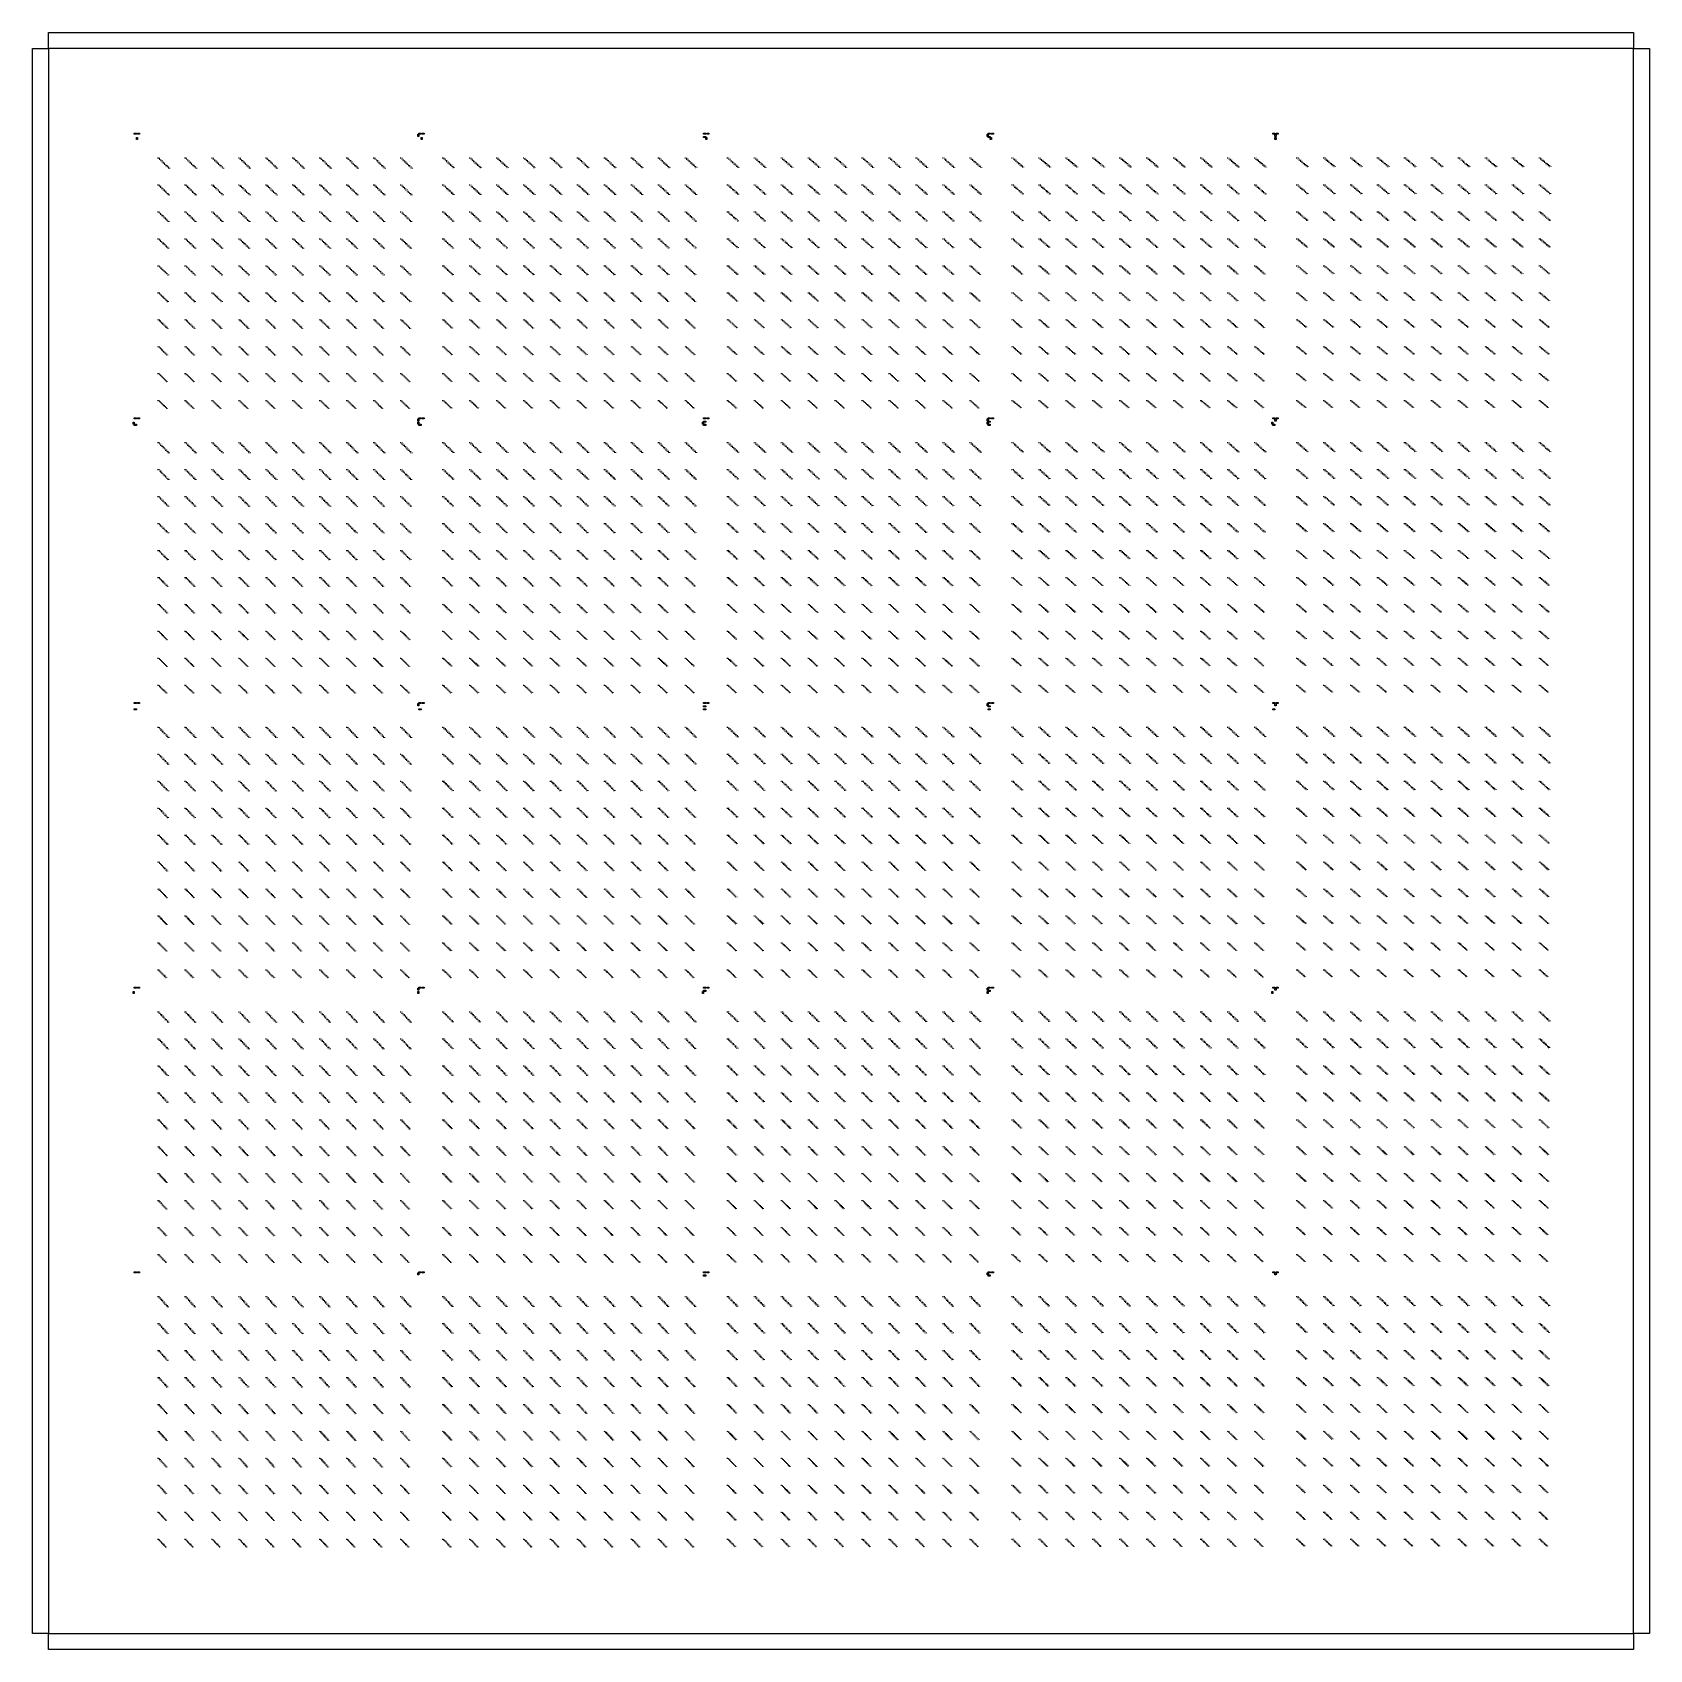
# Model space of a CAD drawing. Extents: x 0 to 300000, y 0 to 300000.
import ezdxf

# ---------------------------------------------------------------- set-up
doc = ezdxf.new("R2010")
doc.units = 0
doc.header["$MEASUREMENT"] = 0
doc.layers.get('0').update_dxf_attribs({"linetype": 'CONTINUOUS'})

msp = doc.modelspace()

# ---------------------------------------------------------------- linework, layer by layer
at = {"color": 7}
for p, q in [((23220, 276705), (23380, 276695)), ((23510, 276480), (23620, 276475)), ((23520, 276725), (23525, 276620)), ((23750, 276250), (23860, 276245)), ((23760, 276495), (23765, 276385)), ((23985, 276020), (24095, 276010)), ((23995, 276265), (24005, 276155)), ((24235, 276035), (24245, 275925)), ((28220, 276705), (28380, 276695)), ((28510, 276480), (28620, 276475)), ((28520, 276725), (28525, 276620)), ((28750, 276250), (28860, 276245)), ((28760, 276495), (28765, 276385)), ((28985, 276020), (29095, 276010)), ((28995, 276265), (29005, 276155)), ((29235, 276035), (29245, 275925)), ((33220, 276705), (33380, 276695)), ((33510, 276480), (33620, 276475)), ((33520, 276725), (33525, 276620)), ((33750, 276250), (33860, 276245)), ((33760, 276495), (33765, 276385)), ((33985, 276020), (34095, 276010)), ((33995, 276265), (34005, 276155)), ((34235, 276035), (34245, 275925)), ((38220, 276705), (38380, 276695)), ((38510, 276480), (38620, 276475)), ((38520, 276725), (38525, 276620)), ((38750, 276250), (38860, 276245)), ((38760, 276495), (38765, 276385)), ((38985, 276020), (39095, 276010)), ((38995, 276265), (39005, 276155)), ((39235, 276035), (39245, 275925)), ((43220, 276705), (43380, 276695)), ((43510, 276480), (43620, 276475)), ((43520, 276725), (43525, 276620)), ((43750, 276250), (43860, 276245)), ((43760, 276495), (43765, 276385)), ((43985, 276020), (44095, 276010)), ((43995, 276265), (44005, 276155)), ((44235, 276035), (44245, 275925)), ((48220, 276705), (48380, 276695)), ((48510, 276480), (48620, 276475)), ((48520, 276725), (48525, 276620)), ((48750, 276250), (48860, 276245)), ((48760, 276495), (48765, 276385)), ((48985, 276020), (49095, 276010)), ((48995, 276265), (49005, 276155)), ((49235, 276035), (49245, 275925)), ((53220, 276705), (53380, 276695)), ((53510, 276480), (53620, 276475)), ((53520, 276725), (53525, 276620)), ((53750, 276250), (53860, 276245)), ((53760, 276495), (53765, 276385)), ((53985, 276020), (54095, 276010)), ((53995, 276265), (54005, 276155)), ((54235, 276035), (54245, 275925)), ((58220, 276705), (58380, 276695)), ((58510, 276480), (58620, 276475)), ((58520, 276725), (58525, 276620)), ((58750, 276250), (58860, 276245)), ((58760, 276495), (58765, 276385)), ((58985, 276020), (59095, 276010)), ((58995, 276265), (59005, 276155)), ((59235, 276035), (59245, 275925)), ((63220, 276705), (63380, 276695)), ((63510, 276480), (63620, 276475)), ((63520, 276725), (63525, 276620)), ((63750, 276250), (63860, 276245)), ((63760, 276495), (63765, 276385)), ((63985, 276020), (64095, 276010)), ((63995, 276265), (64005, 276155)), ((64235, 276035), (64245, 275925)), ((68220, 276705), (68380, 276695)), ((68510, 276480), (68620, 276475)), ((68520, 276725), (68525, 276620)), ((68750, 276250), (68860, 276245)), ((68760, 276495), (68765, 276385)), ((68985, 276020), (69095, 276010)), ((68995, 276265), (69005, 276155)), ((69235, 276035), (69245, 275925)), ((76020, 276705), (76180, 276695)), ((76310, 276490), (76420, 276480)), ((76320, 276735), (76330, 276625)), ((76550, 276265), (76660, 276255)), ((76560, 276510), (76570, 276400)), ((76790, 276040), (76900, 276035)), ((76800, 276290), (76805, 276180)), ((77040, 276065), (77045, 275955)), ((81020, 276705), (81180, 276695)), ((81310, 276490), (81420, 276480)), ((81320, 276735), (81330, 276625)), ((81550, 276265), (81660, 276255)), ((81560, 276510), (81570, 276400)), ((81790, 276040), (81900, 276035)), ((81800, 276290), (81805, 276180)), ((82040, 276065), (82045, 275955)), ((86020, 276705), (86180, 276695)), ((86310, 276490), (86420, 276480)), ((86320, 276735), (86330, 276625)), ((86550, 276265), (86660, 276255)), ((86560, 276510), (86570, 276400)), ((86790, 276040), (86900, 276035)), ((86800, 276290), (86805, 276180)), ((87040, 276065), (87045, 275955)), ((91020, 276705), (91180, 276695)), ((91310, 276490), (91420, 276480)), ((91320, 276735), (91330, 276625)), ((91550, 276265), (91660, 276255)), ((91560, 276510), (91570, 276400)), ((91790, 276040), (91900, 276035)), ((91800, 276290), (91805, 276180)), ((92040, 276065), (92045, 275955)), ((96020, 276705), (96180, 276695)), ((96310, 276490), (96420, 276480)), ((96320, 276735), (96330, 276625)), ((96550, 276265), (96660, 276255)), ((96560, 276510), (96570, 276400)), ((96790, 276040), (96900, 276035)), ((96800, 276290), (96805, 276180)), ((97040, 276065), (97045, 275955)), ((101020, 276705), (101180, 276695)), ((101310, 276490), (101420, 276480)), ((101320, 276735), (101330, 276625)), ((101550, 276265), (101660, 276255)), ((101560, 276510), (101570, 276400)), ((101790, 276040), (101900, 276035)), ((101800, 276290), (101805, 276180)), ((102040, 276065), (102045, 275955)), ((106020, 276705), (106180, 276695)), ((106310, 276490), (106420, 276480)), ((106320, 276735), (106330, 276625)), ((106550, 276265), (106660, 276255)), ((106560, 276510), (106570, 276400)), ((106790, 276040), (106900, 276035)), ((106800, 276290), (106805, 276180)), ((107040, 276065), (107045, 275955)), ((111020, 276705), (111180, 276695)), ((111310, 276490), (111420, 276480)), ((111320, 276735), (111330, 276625)), ((111550, 276265), (111660, 276255)), ((111560, 276510), (111570, 276400)), ((111790, 276040), (111900, 276035)), ((111800, 276290), (111805, 276180)), ((112040, 276065), (112045, 275955)), ((116020, 276705), (116180, 276695)), ((116310, 276490), (116420, 276480)), ((116320, 276735), (116330, 276625)), ((116550, 276265), (116660, 276255)), ((116560, 276510), (116570, 276400)), ((116790, 276040), (116900, 276035)), ((116800, 276290), (116805, 276180)), ((117040, 276065), (117045, 275955)), ((121020, 276705), (121180, 276695)), ((121310, 276490), (121420, 276480)), ((121320, 276735), (121330, 276625)), ((121550, 276265), (121660, 276255)), ((121560, 276510), (121570, 276400)), ((121790, 276040), (121900, 276035)), ((121800, 276290), (121805, 276180)), ((122040, 276065), (122045, 275955)), ((128820, 276705), (128980, 276695)), ((129110, 276495), (129220, 276490)), ((129120, 276745), (129130, 276635)), ((129350, 276280), (129460, 276270)), ((129360, 276525), (129370, 276415)), ((129590, 276065), (129700, 276055)), ((129600, 276310), (129610, 276200)), ((129840, 276095), (129850, 275985)), ((133820, 276705), (133980, 276695)), ((134110, 276495), (134220, 276490)), ((134120, 276745), (134130, 276635)), ((134350, 276280), (134460, 276270)), ((134360, 276525), (134370, 276415)), ((134590, 276065), (134700, 276055)), ((134600, 276310), (134610, 276200)), ((134840, 276095), (134850, 275985)), ((138820, 276705), (138980, 276695)), ((139110, 276495), (139220, 276490)), ((139120, 276745), (139130, 276635)), ((139350, 276280), (139460, 276270)), ((139360, 276525), (139370, 276415)), ((139590, 276065), (139700, 276055)), ((139600, 276310), (139610, 276200)), ((139840, 276095), (139850, 275985)), ((143820, 276705), (143980, 276695)), ((144110, 276495), (144220, 276490)), ((144120, 276745), (144130, 276635)), ((144350, 276280), (144460, 276270)), ((144360, 276525), (144370, 276415)), ((144590, 276065), (144700, 276055)), ((144600, 276310), (144610, 276200)), ((144840, 276095), (144850, 275985)), ((148820, 276705), (148980, 276695)), ((149110, 276495), (149220, 276490)), ((149120, 276745), (149130, 276635)), ((149350, 276280), (149460, 276270)), ((149360, 276525), (149370, 276415)), ((149590, 276065), (149700, 276055)), ((149600, 276310), (149610, 276200)), ((149840, 276095), (149850, 275985)), ((153820, 276705), (153980, 276695)), ((154110, 276495), (154220, 276490)), ((154120, 276745), (154130, 276635)), ((154350, 276280), (154460, 276270)), ((154360, 276525), (154370, 276415)), ((154590, 276065), (154700, 276055)), ((154600, 276310), (154610, 276200)), ((154840, 276095), (154850, 275985)), ((158820, 276705), (158980, 276695)), ((159110, 276495), (159220, 276490)), ((159120, 276745), (159130, 276635)), ((159350, 276280), (159460, 276270)), ((159360, 276525), (159370, 276415)), ((159590, 276065), (159700, 276055)), ((159600, 276310), (159610, 276200)), ((159840, 276095), (159850, 275985)), ((163820, 276705), (163980, 276695)), ((164110, 276495), (164220, 276490)), ((164120, 276745), (164130, 276635)), ((164350, 276280), (164460, 276270)), ((164360, 276525), (164370, 276415)), ((164590, 276065), (164700, 276055)), ((164600, 276310), (164610, 276200)), ((164840, 276095), (164850, 275985)), ((168820, 276705), (168980, 276695)), ((169110, 276495), (169220, 276490)), ((169120, 276745), (169130, 276635)), ((169350, 276280), (169460, 276270)), ((169360, 276525), (169370, 276415)), ((169590, 276065), (169700, 276055)), ((169600, 276310), (169610, 276200)), ((169840, 276095), (169850, 275985)), ((173820, 276705), (173980, 276695)), ((174110, 276495), (174220, 276490)), ((174120, 276745), (174130, 276635)), ((174350, 276280), (174460, 276270)), ((174360, 276525), (174370, 276415)), ((174590, 276065), (174700, 276055)), ((174600, 276310), (174610, 276200)), ((174840, 276095), (174850, 275985)), ((181620, 276705), (181780, 276695)), ((181910, 276505), (182020, 276495)), ((181920, 276750), (181930, 276640)), ((182155, 276295), (182265, 276285)), ((182160, 276540), (182170, 276430)), ((182395, 276085), (182505, 276075)), ((182405, 276330), (182410, 276220)), ((182645, 276120), (182650, 276010)), ((186620, 276705), (186780, 276695)), ((186910, 276505), (187020, 276495)), ((186920, 276750), (186930, 276640)), ((187155, 276295), (187265, 276285)), ((187160, 276540), (187170, 276430)), ((187395, 276085), (187505, 276075)), ((187405, 276330), (187410, 276220)), ((187645, 276120), (187650, 276010)), ((191620, 276705), (191780, 276695)), ((191910, 276505), (192020, 276495)), ((191920, 276750), (191930, 276640)), ((192155, 276295), (192265, 276285)), ((192160, 276540), (192170, 276430)), ((192395, 276085), (192505, 276075)), ((192405, 276330), (192410, 276220)), ((192645, 276120), (192650, 276010)), ((196620, 276705), (196780, 276695)), ((196910, 276505), (197020, 276495)), ((196920, 276750), (196930, 276640)), ((197155, 276295), (197265, 276285)), ((197160, 276540), (197170, 276430)), ((197395, 276085), (197505, 276075)), ((197405, 276330), (197410, 276220)), ((197645, 276120), (197650, 276010)), ((201620, 276705), (201780, 276695)), ((201910, 276505), (202020, 276495)), ((201920, 276750), (201930, 276640)), ((202155, 276295), (202265, 276285)), ((202160, 276540), (202170, 276430)), ((202395, 276085), (202505, 276075)), ((202405, 276330), (202410, 276220)), ((202645, 276120), (202650, 276010)), ((206620, 276705), (206780, 276695)), ((206910, 276505), (207020, 276495)), ((206920, 276750), (206930, 276640)), ((207155, 276295), (207265, 276285)), ((207160, 276540), (207170, 276430)), ((207395, 276085), (207505, 276075)), ((207405, 276330), (207410, 276220)), ((207645, 276120), (207650, 276010)), ((211620, 276705), (211780, 276695)), ((211910, 276505), (212020, 276495)), ((211920, 276750), (211930, 276640)), ((212155, 276295), (212265, 276285)), ((212160, 276540), (212170, 276430)), ((212395, 276085), (212505, 276075)), ((212405, 276330), (212410, 276220)), ((212645, 276120), (212650, 276010)), ((216620, 276705), (216780, 276695)), ((216910, 276505), (217020, 276495)), ((216920, 276750), (216930, 276640)), ((217155, 276295), (217265, 276285)), ((217160, 276540), (217170, 276430)), ((217395, 276085), (217505, 276075)), ((217405, 276330), (217410, 276220)), ((217645, 276120), (217650, 276010)), ((221620, 276705), (221780, 276695)), ((221910, 276505), (222020, 276495)), ((221920, 276750), (221930, 276640)), ((222155, 276295), (222265, 276285)), ((222160, 276540), (222170, 276430)), ((222395, 276085), (222505, 276075)), ((222405, 276330), (222410, 276220)), ((222645, 276120), (222650, 276010)), ((226620, 276705), (226780, 276695)), ((226910, 276505), (227020, 276495)), ((226920, 276750), (226930, 276640)), ((227155, 276295), (227265, 276285)), ((227160, 276540), (227170, 276430)), ((227395, 276085), (227505, 276075)), ((227405, 276330), (227410, 276220)), ((227645, 276120), (227650, 276010)), ((234420, 276705), (234580, 276695)), ((234710, 276510), (234820, 276505)), ((234720, 276760), (234730, 276650)), ((234955, 276310), (235065, 276300)), ((234965, 276555), (234970, 276445)), ((235195, 276105), (235305, 276100)), ((235205, 276355), (235210, 276245)), ((235445, 276150), (235455, 276040)), ((239420, 276705), (239580, 276695)), ((239710, 276510), (239820, 276505)), ((239720, 276760), (239730, 276650)), ((239955, 276310), (240065, 276300)), ((239965, 276555), (239970, 276445)), ((240195, 276105), (240305, 276100)), ((240205, 276355), (240210, 276245)), ((240445, 276150), (240455, 276040)), ((244420, 276705), (244580, 276695)), ((244710, 276510), (244820, 276505)), ((244720, 276760), (244730, 276650)), ((244955, 276310), (245065, 276300)), ((244965, 276555), (244970, 276445)), ((245195, 276105), (245305, 276100)), ((245205, 276355), (245210, 276245)), ((245445, 276150), (245455, 276040)), ((249420, 276705), (249580, 276695)), ((249710, 276510), (249820, 276505)), ((249720, 276760), (249730, 276650)), ((249955, 276310), (250065, 276300)), ((249965, 276555), (249970, 276445)), ((250195, 276105), (250305, 276100)), ((250205, 276355), (250210, 276245)), ((250445, 276150), (250455, 276040)), ((254420, 276705), (254580, 276695)), ((254710, 276510), (254820, 276505)), ((254720, 276760), (254730, 276650)), ((254955, 276310), (255065, 276300)), ((254965, 276555), (254970, 276445)), ((255195, 276105), (255305, 276100)), ((255205, 276355), (255210, 276245)), ((255445, 276150), (255455, 276040)), ((259420, 276705), (259580, 276695)), ((259710, 276510), (259820, 276505)), ((259720, 276760), (259730, 276650)), ((259955, 276310), (260065, 276300)), ((259965, 276555), (259970, 276445)), ((260195, 276105), (260305, 276100)), ((260205, 276355), (260210, 276245)), ((260445, 276150), (260455, 276040)), ((264420, 276705), (264580, 276695)), ((264710, 276510), (264820, 276505)), ((264720, 276760), (264730, 276650)), ((264955, 276310), (265065, 276300)), ((264965, 276555), (264970, 276445)), ((265195, 276105), (265305, 276100)), ((265205, 276355), (265210, 276245)), ((265445, 276150), (265455, 276040)), ((269420, 276705), (269580, 276695)), ((269710, 276510), (269820, 276505)), ((269720, 276760), (269730, 276650)), ((269955, 276310), (270065, 276300)), ((269965, 276555), (269970, 276445)), ((270195, 276105), (270305, 276100)), ((270205, 276355), (270210, 276245)), ((270445, 276150), (270455, 276040)), ((274420, 276705), (274580, 276695)), ((274710, 276510), (274820, 276505)), ((274720, 276760), (274730, 276650)), ((274955, 276310), (275065, 276300)), ((274965, 276555), (274970, 276445)), ((275195, 276105), (275305, 276100)), ((275205, 276355), (275210, 276245)), ((275445, 276150), (275455, 276040)), ((279420, 276705), (279580, 276695)), ((279710, 276510), (279820, 276505)), ((279720, 276760), (279730, 276650)), ((279955, 276310), (280065, 276300)), ((279965, 276555), (279970, 276445)), ((280195, 276105), (280305, 276100)), ((280205, 276355), (280210, 276245)), ((280445, 276150), (280455, 276040)), ((24225, 275790), (24335, 275780)), ((24465, 275560), (24575, 275550)), ((24475, 275805), (24480, 275695)), ((24705, 275330), (24810, 275320)), ((24710, 275575), (24720, 275465)), ((24940, 275100), (25050, 275090)), ((24950, 275345), (24960, 275235)), ((25180, 274870), (25290, 274860)), ((25190, 275115), (25195, 275005)), ((25430, 274885), (25435, 274775)), ((29225, 275790), (29335, 275780)), ((29465, 275560), (29575, 275550)), ((29475, 275805), (29480, 275695)), ((29705, 275330), (29810, 275320)), ((29710, 275575), (29720, 275465)), ((29940, 275100), (30050, 275090)), ((29950, 275345), (29960, 275235)), ((30180, 274870), (30290, 274860)), ((30190, 275115), (30195, 275005)), ((30430, 274885), (30435, 274775)), ((34225, 275790), (34335, 275780)), ((34465, 275560), (34575, 275550)), ((34475, 275805), (34480, 275695)), ((34705, 275330), (34810, 275320)), ((34710, 275575), (34720, 275465)), ((34940, 275100), (35050, 275090)), ((34950, 275345), (34960, 275235)), ((35180, 274870), (35290, 274860)), ((35190, 275115), (35195, 275005)), ((35430, 274885), (35435, 274775)), ((39225, 275790), (39335, 275780)), ((39465, 275560), (39575, 275550)), ((39475, 275805), (39480, 275695)), ((39705, 275330), (39810, 275320)), ((39710, 275575), (39720, 275465)), ((39940, 275100), (40050, 275090)), ((39950, 275345), (39960, 275235)), ((40180, 274870), (40290, 274860)), ((40190, 275115), (40195, 275005)), ((40430, 274885), (40435, 274775)), ((44225, 275790), (44335, 275780)), ((44465, 275560), (44575, 275550)), ((44475, 275805), (44480, 275695)), ((44705, 275330), (44810, 275320)), ((44710, 275575), (44720, 275465)), ((44940, 275100), (45050, 275090)), ((44950, 275345), (44960, 275235)), ((45180, 274870), (45290, 274860)), ((45190, 275115), (45195, 275005)), ((45430, 274885), (45435, 274775)), ((49225, 275790), (49335, 275780)), ((49465, 275560), (49575, 275550)), ((49475, 275805), (49480, 275695)), ((49705, 275330), (49810, 275320)), ((49710, 275575), (49720, 275465)), ((49940, 275100), (50050, 275090)), ((49950, 275345), (49960, 275235)), ((50180, 274870), (50290, 274860)), ((50190, 275115), (50195, 275005)), ((50430, 274885), (50435, 274775)), ((54225, 275790), (54335, 275780)), ((54465, 275560), (54575, 275550)), ((54475, 275805), (54480, 275695)), ((54705, 275330), (54810, 275320)), ((54710, 275575), (54720, 275465)), ((54940, 275100), (55050, 275090)), ((54950, 275345), (54960, 275235)), ((55180, 274870), (55290, 274860)), ((55190, 275115), (55195, 275005)), ((55430, 274885), (55435, 274775)), ((59225, 275790), (59335, 275780)), ((59465, 275560), (59575, 275550)), ((59475, 275805), (59480, 275695)), ((59705, 275330), (59810, 275320)), ((59710, 275575), (59720, 275465)), ((59940, 275100), (60050, 275090)), ((59950, 275345), (59960, 275235)), ((60180, 274870), (60290, 274860)), ((60190, 275115), (60195, 275005)), ((60430, 274885), (60435, 274775)), ((64225, 275790), (64335, 275780)), ((64465, 275560), (64575, 275550)), ((64475, 275805), (64480, 275695)), ((64705, 275330), (64810, 275320)), ((64710, 275575), (64720, 275465)), ((64940, 275100), (65050, 275090)), ((64950, 275345), (64960, 275235)), ((65180, 274870), (65290, 274860)), ((65190, 275115), (65195, 275005)), ((65430, 274885), (65435, 274775)), ((69225, 275790), (69335, 275780)), ((69465, 275560), (69575, 275550)), ((69475, 275805), (69480, 275695)), ((69705, 275330), (69810, 275320)), ((69710, 275575), (69720, 275465)), ((69940, 275100), (70050, 275090)), ((69950, 275345), (69960, 275235)), ((70180, 274870), (70290, 274860)), ((70190, 275115), (70195, 275005)), ((70430, 274885), (70435, 274775)), ((77030, 275820), (77140, 275810)), ((77270, 275595), (77380, 275585)), ((77280, 275840), (77285, 275730)), ((77510, 275370), (77620, 275365)), ((77520, 275620), (77525, 275510)), ((77750, 275150), (77860, 275140)), ((77760, 275395), (77765, 275285)), ((77990, 274925), (78100, 274915)), ((78000, 275170), (78005, 275060)), ((78235, 274950), (78245, 274840)), ((82030, 275820), (82140, 275810)), ((82270, 275595), (82380, 275585)), ((82280, 275840), (82285, 275730)), ((82510, 275370), (82620, 275365)), ((82520, 275620), (82525, 275510)), ((82750, 275150), (82860, 275140)), ((82760, 275395), (82765, 275285)), ((82990, 274925), (83100, 274915)), ((83000, 275170), (83005, 275060)), ((83235, 274950), (83245, 274840)), ((87030, 275820), (87140, 275810)), ((87270, 275595), (87380, 275585)), ((87280, 275840), (87285, 275730)), ((87510, 275370), (87620, 275365)), ((87520, 275620), (87525, 275510)), ((87750, 275150), (87860, 275140)), ((87760, 275395), (87765, 275285)), ((87990, 274925), (88100, 274915)), ((88000, 275170), (88005, 275060)), ((88235, 274950), (88245, 274840)), ((92030, 275820), (92140, 275810)), ((92270, 275595), (92380, 275585)), ((92280, 275840), (92285, 275730)), ((92510, 275370), (92620, 275365)), ((92520, 275620), (92525, 275510)), ((92750, 275150), (92860, 275140)), ((92760, 275395), (92765, 275285)), ((92990, 274925), (93100, 274915)), ((93000, 275170), (93005, 275060)), ((93235, 274950), (93245, 274840)), ((97030, 275820), (97140, 275810)), ((97270, 275595), (97380, 275585)), ((97280, 275840), (97285, 275730)), ((97510, 275370), (97620, 275365)), ((97520, 275620), (97525, 275510)), ((97750, 275150), (97860, 275140)), ((97760, 275395), (97765, 275285)), ((97990, 274925), (98100, 274915)), ((98000, 275170), (98005, 275060)), ((98235, 274950), (98245, 274840)), ((102030, 275820), (102140, 275810)), ((102270, 275595), (102380, 275585)), ((102280, 275840), (102285, 275730)), ((102510, 275370), (102620, 275365)), ((102520, 275620), (102525, 275510)), ((102750, 275150), (102860, 275140)), ((102760, 275395), (102765, 275285)), ((102990, 274925), (103100, 274915)), ((103000, 275170), (103005, 275060)), ((103235, 274950), (103245, 274840)), ((107030, 275820), (107140, 275810)), ((107270, 275595), (107380, 275585)), ((107280, 275840), (107285, 275730)), ((107510, 275370), (107620, 275365)), ((107520, 275620), (107525, 275510)), ((107750, 275150), (107860, 275140)), ((107760, 275395), (107765, 275285)), ((107990, 274925), (108100, 274915)), ((108000, 275170), (108005, 275060)), ((108235, 274950), (108245, 274840)), ((112030, 275820), (112140, 275810)), ((112270, 275595), (112380, 275585)), ((112280, 275840), (112285, 275730)), ((112510, 275370), (112620, 275365)), ((112520, 275620), (112525, 275510)), ((112750, 275150), (112860, 275140)), ((112760, 275395), (112765, 275285)), ((112990, 274925), (113100, 274915)), ((113000, 275170), (113005, 275060)), ((113235, 274950), (113245, 274840)), ((117030, 275820), (117140, 275810)), ((117270, 275595), (117380, 275585)), ((117280, 275840), (117285, 275730)), ((117510, 275370), (117620, 275365)), ((117520, 275620), (117525, 275510)), ((117750, 275150), (117860, 275140)), ((117760, 275395), (117765, 275285)), ((117990, 274925), (118100, 274915)), ((118000, 275170), (118005, 275060)), ((118235, 274950), (118245, 274840)), ((122030, 275820), (122140, 275810)), ((122270, 275595), (122380, 275585)), ((122280, 275840), (122285, 275730)), ((122510, 275370), (122620, 275365)), ((122520, 275620), (122525, 275510)), ((122750, 275150), (122860, 275140)), ((122760, 275395), (122765, 275285)), ((122990, 274925), (123100, 274915)), ((123000, 275170), (123005, 275060)), ((123235, 274950), (123245, 274840)), ((129835, 275845), (129945, 275840)), ((130075, 275630), (130185, 275625)), ((130085, 275875), (130090, 275765)), ((130315, 275415), (130425, 275405)), ((130325, 275660), (130330, 275550)), ((130555, 275195), (130665, 275190)), ((130565, 275445), (130570, 275335)), ((130795, 274980), (130905, 274975)), ((130805, 275225), (130810, 275120)), ((131045, 275010), (131050, 274900)), ((134835, 275845), (134945, 275840)), ((135075, 275630), (135185, 275625)), ((135085, 275875), (135090, 275765)), ((135315, 275415), (135425, 275405)), ((135325, 275660), (135330, 275550)), ((135555, 275195), (135665, 275190)), ((135565, 275445), (135570, 275335)), ((135795, 274980), (135905, 274975)), ((135805, 275225), (135810, 275120)), ((136045, 275010), (136050, 274900)), ((139835, 275845), (139945, 275840)), ((140075, 275630), (140185, 275625)), ((140085, 275875), (140090, 275765)), ((140315, 275415), (140425, 275405)), ((140325, 275660), (140330, 275550)), ((140555, 275195), (140665, 275190)), ((140565, 275445), (140570, 275335)), ((140795, 274980), (140905, 274975)), ((140805, 275225), (140810, 275120)), ((141045, 275010), (141050, 274900)), ((144835, 275845), (144945, 275840)), ((145075, 275630), (145185, 275625)), ((145085, 275875), (145090, 275765)), ((145315, 275415), (145425, 275405)), ((145325, 275660), (145330, 275550)), ((145555, 275195), (145665, 275190)), ((145565, 275445), (145570, 275335)), ((145795, 274980), (145905, 274975)), ((145805, 275225), (145810, 275120)), ((146045, 275010), (146050, 274900)), ((149835, 275845), (149945, 275840)), ((150075, 275630), (150185, 275625)), ((150085, 275875), (150090, 275765)), ((150315, 275415), (150425, 275405)), ((150325, 275660), (150330, 275550)), ((150555, 275195), (150665, 275190)), ((150565, 275445), (150570, 275335)), ((150795, 274980), (150905, 274975)), ((150805, 275225), (150810, 275120)), ((151045, 275010), (151050, 274900)), ((154835, 275845), (154945, 275840)), ((155075, 275630), (155185, 275625)), ((155085, 275875), (155090, 275765)), ((155315, 275415), (155425, 275405)), ((155325, 275660), (155330, 275550)), ((155555, 275195), (155665, 275190)), ((155565, 275445), (155570, 275335)), ((155795, 274980), (155905, 274975)), ((155805, 275225), (155810, 275120)), ((156045, 275010), (156050, 274900)), ((159835, 275845), (159945, 275840)), ((160075, 275630), (160185, 275625)), ((160085, 275875), (160090, 275765)), ((160315, 275415), (160425, 275405)), ((160325, 275660), (160330, 275550)), ((160555, 275195), (160665, 275190)), ((160565, 275445), (160570, 275335)), ((160795, 274980), (160905, 274975)), ((160805, 275225), (160810, 275120)), ((161045, 275010), (161050, 274900)), ((164835, 275845), (164945, 275840)), ((165075, 275630), (165185, 275625)), ((165085, 275875), (165090, 275765)), ((165315, 275415), (165425, 275405)), ((165325, 275660), (165330, 275550)), ((165555, 275195), (165665, 275190)), ((165565, 275445), (165570, 275335)), ((165795, 274980), (165905, 274975)), ((165805, 275225), (165810, 275120)), ((166045, 275010), (166050, 274900)), ((169835, 275845), (169945, 275840)), ((170075, 275630), (170185, 275625)), ((170085, 275875), (170090, 275765)), ((170315, 275415), (170425, 275405)), ((170325, 275660), (170330, 275550)), ((170555, 275195), (170665, 275190)), ((170565, 275445), (170570, 275335)), ((170795, 274980), (170905, 274975)), ((170805, 275225), (170810, 275120)), ((171045, 275010), (171050, 274900)), ((174835, 275845), (174945, 275840)), ((175075, 275630), (175185, 275625)), ((175085, 275875), (175090, 275765)), ((175315, 275415), (175425, 275405)), ((175325, 275660), (175330, 275550)), ((175555, 275195), (175665, 275190)), ((175565, 275445), (175570, 275335)), ((175795, 274980), (175905, 274975)), ((175805, 275225), (175810, 275120)), ((176045, 275010), (176050, 274900)), ((182635, 275875), (182745, 275870)), ((182875, 275665), (182985, 275660)), ((182885, 275915), (182895, 275805)), ((183115, 275455), (183225, 275450)), ((183125, 275705), (183135, 275595)), ((183360, 275245), (183470, 275240)), ((183370, 275495), (183375, 275385)), ((183600, 275035), (183710, 275030)), ((183610, 275285), (183615, 275175)), ((183850, 275075), (183860, 274965)), ((187635, 275875), (187745, 275870)), ((187875, 275665), (187985, 275660)), ((187885, 275915), (187895, 275805)), ((188115, 275455), (188225, 275450)), ((188125, 275705), (188135, 275595)), ((188360, 275245), (188470, 275240)), ((188370, 275495), (188375, 275385)), ((188600, 275035), (188710, 275030)), ((188610, 275285), (188615, 275175)), ((188850, 275075), (188860, 274965)), ((192635, 275875), (192745, 275870)), ((192875, 275665), (192985, 275660)), ((192885, 275915), (192895, 275805)), ((193115, 275455), (193225, 275450)), ((193125, 275705), (193135, 275595)), ((193360, 275245), (193470, 275240)), ((193370, 275495), (193375, 275385)), ((193600, 275035), (193710, 275030)), ((193610, 275285), (193615, 275175)), ((193850, 275075), (193860, 274965)), ((197635, 275875), (197745, 275870)), ((197875, 275665), (197985, 275660)), ((197885, 275915), (197895, 275805)), ((198115, 275455), (198225, 275450)), ((198125, 275705), (198135, 275595)), ((198360, 275245), (198470, 275240)), ((198370, 275495), (198375, 275385)), ((198600, 275035), (198710, 275030)), ((198610, 275285), (198615, 275175)), ((198850, 275075), (198860, 274965)), ((202635, 275875), (202745, 275870)), ((202875, 275665), (202985, 275660)), ((202885, 275915), (202895, 275805)), ((203115, 275455), (203225, 275450)), ((203125, 275705), (203135, 275595)), ((203360, 275245), (203470, 275240)), ((203370, 275495), (203375, 275385)), ((203600, 275035), (203710, 275030)), ((203610, 275285), (203615, 275175)), ((203850, 275075), (203860, 274965)), ((207635, 275875), (207745, 275870)), ((207875, 275665), (207985, 275660)), ((207885, 275915), (207895, 275805)), ((208115, 275455), (208225, 275450)), ((208125, 275705), (208135, 275595)), ((208360, 275245), (208470, 275240)), ((208370, 275495), (208375, 275385)), ((208600, 275035), (208710, 275030)), ((208610, 275285), (208615, 275175)), ((208850, 275075), (208860, 274965)), ((212635, 275875), (212745, 275870)), ((212875, 275665), (212985, 275660)), ((212885, 275915), (212895, 275805)), ((213115, 275455), (213225, 275450)), ((213125, 275705), (213135, 275595)), ((213360, 275245), (213470, 275240)), ((213370, 275495), (213375, 275385)), ((213600, 275035), (213710, 275030)), ((213610, 275285), (213615, 275175)), ((213850, 275075), (213860, 274965)), ((217635, 275875), (217745, 275870)), ((217875, 275665), (217985, 275660)), ((217885, 275915), (217895, 275805)), ((218115, 275455), (218225, 275450)), ((218125, 275705), (218135, 275595)), ((218360, 275245), (218470, 275240)), ((218370, 275495), (218375, 275385)), ((218600, 275035), (218710, 275030)), ((218610, 275285), (218615, 275175)), ((218850, 275075), (218860, 274965)), ((222635, 275875), (222745, 275870)), ((222875, 275665), (222985, 275660)), ((222885, 275915), (222895, 275805)), ((223115, 275455), (223225, 275450)), ((223125, 275705), (223135, 275595)), ((223360, 275245), (223470, 275240)), ((223370, 275495), (223375, 275385)), ((223600, 275035), (223710, 275030)), ((223610, 275285), (223615, 275175)), ((223850, 275075), (223860, 274965)), ((227635, 275875), (227745, 275870)), ((227875, 275665), (227985, 275660)), ((227885, 275915), (227895, 275805)), ((228115, 275455), (228225, 275450)), ((228125, 275705), (228135, 275595)), ((228360, 275245), (228470, 275240)), ((228370, 275495), (228375, 275385)), ((228600, 275035), (228710, 275030)), ((228610, 275285), (228615, 275175)), ((228850, 275075), (228860, 274965)), ((235435, 275905), (235545, 275895)), ((235680, 275700), (235785, 275695)), ((235685, 275950), (235695, 275840)), ((235920, 275500), (236030, 275490)), ((235930, 275745), (235935, 275635)), ((236160, 275295), (236270, 275290)), ((236170, 275545), (236180, 275435)), ((236400, 275095), (236510, 275085)), ((236410, 275340), (236420, 275230)), ((236655, 275140), (236660, 275030)), ((240435, 275905), (240545, 275895)), ((240680, 275700), (240785, 275695)), ((240685, 275950), (240695, 275840)), ((240920, 275500), (241030, 275490)), ((240930, 275745), (240935, 275635)), ((241160, 275295), (241270, 275290)), ((241170, 275545), (241180, 275435)), ((241400, 275095), (241510, 275085)), ((241410, 275340), (241420, 275230)), ((241655, 275140), (241660, 275030)), ((245435, 275905), (245545, 275895)), ((245680, 275700), (245785, 275695)), ((245685, 275950), (245695, 275840)), ((245920, 275500), (246030, 275490)), ((245930, 275745), (245935, 275635)), ((246160, 275295), (246270, 275290)), ((246170, 275545), (246180, 275435)), ((246400, 275095), (246510, 275085)), ((246410, 275340), (246420, 275230)), ((246655, 275140), (246660, 275030)), ((250435, 275905), (250545, 275895)), ((250680, 275700), (250785, 275695)), ((250685, 275950), (250695, 275840)), ((250920, 275500), (251030, 275490)), ((250930, 275745), (250935, 275635)), ((251160, 275295), (251270, 275290)), ((251170, 275545), (251180, 275435)), ((251400, 275095), (251510, 275085)), ((251410, 275340), (251420, 275230)), ((251655, 275140), (251660, 275030)), ((255435, 275905), (255545, 275895)), ((255680, 275700), (255785, 275695)), ((255685, 275950), (255695, 275840)), ((255920, 275500), (256030, 275490)), ((255930, 275745), (255935, 275635)), ((256160, 275295), (256270, 275290)), ((256170, 275545), (256180, 275435)), ((256400, 275095), (256510, 275085)), ((256410, 275340), (256420, 275230)), ((256655, 275140), (256660, 275030)), ((260435, 275905), (260545, 275895)), ((260680, 275700), (260785, 275695)), ((260685, 275950), (260695, 275840)), ((260920, 275500), (261030, 275490)), ((260930, 275745), (260935, 275635)), ((261160, 275295), (261270, 275290)), ((261170, 275545), (261180, 275435)), ((261400, 275095), (261510, 275085)), ((261410, 275340), (261420, 275230)), ((261655, 275140), (261660, 275030)), ((265435, 275905), (265545, 275895)), ((265680, 275700), (265785, 275695)), ((265685, 275950), (265695, 275840)), ((265920, 275500), (266030, 275490)), ((265930, 275745), (265935, 275635)), ((266160, 275295), (266270, 275290)), ((266170, 275545), (266180, 275435)), ((266400, 275095), (266510, 275085)), ((266410, 275340), (266420, 275230)), ((266655, 275140), (266660, 275030)), ((270435, 275905), (270545, 275895)), ((270680, 275700), (270785, 275695)), ((270685, 275950), (270695, 275840)), ((270920, 275500), (271030, 275490)), ((270930, 275745), (270935, 275635)), ((271160, 275295), (271270, 275290)), ((271170, 275545), (271180, 275435)), ((271400, 275095), (271510, 275085)), ((271410, 275340), (271420, 275230)), ((271655, 275140), (271660, 275030)), ((275435, 275905), (275545, 275895)), ((275680, 275700), (275785, 275695)), ((275685, 275950), (275695, 275840)), ((275920, 275500), (276030, 275490)), ((275930, 275745), (275935, 275635)), ((276160, 275295), (276270, 275290)), ((276170, 275545), (276180, 275435)), ((276400, 275095), (276510, 275085)), ((276410, 275340), (276420, 275230)), ((276655, 275140), (276660, 275030)), ((280435, 275905), (280545, 275895)), ((280680, 275700), (280785, 275695)), ((280685, 275950), (280695, 275840)), ((280920, 275500), (281030, 275490)), ((280930, 275745), (280935, 275635)), ((281160, 275295), (281270, 275290)), ((281170, 275545), (281180, 275435)), ((281400, 275095), (281510, 275085)), ((281410, 275340), (281420, 275230)), ((281655, 275140), (281660, 275030)), ((23220, 271705), (23380, 271695)), ((23510, 271485), (23615, 271480)), ((23515, 271725), (23525, 271620)), ((23740, 271260), (23845, 271255)), ((23750, 271500), (23755, 271395)), ((23975, 271035), (24080, 271030)), ((23980, 271275), (23990, 271170)), ((24205, 270810), (24310, 270805)), ((24215, 271050), (24220, 270945)), ((24440, 270585), (24545, 270580)), ((24450, 270825), (24455, 270720)), ((24670, 270365), (24775, 270355)), ((24680, 270600), (24685, 270500)), ((24905, 270140), (25010, 270130)), ((24915, 270380), (24920, 270275)), ((25145, 270155), (25155, 270050)), ((28220, 271705), (28380, 271695)), ((28510, 271485), (28615, 271480)), ((28515, 271725), (28525, 271620)), ((28740, 271260), (28845, 271255)), ((28750, 271500), (28755, 271395)), ((28975, 271035), (29080, 271030)), ((28980, 271275), (28990, 271170)), ((29205, 270810), (29310, 270805)), ((29215, 271050), (29220, 270945)), ((29440, 270585), (29545, 270580)), ((29450, 270825), (29455, 270720)), ((29670, 270365), (29775, 270355)), ((29680, 270600), (29685, 270500)), ((29905, 270140), (30010, 270130)), ((29915, 270380), (29920, 270275)), ((30145, 270155), (30155, 270050)), ((33220, 271705), (33380, 271695)), ((33510, 271485), (33615, 271480)), ((33515, 271725), (33525, 271620)), ((33740, 271260), (33845, 271255)), ((33750, 271500), (33755, 271395)), ((33975, 271035), (34080, 271030)), ((33980, 271275), (33990, 271170)), ((34205, 270810), (34310, 270805)), ((34215, 271050), (34220, 270945)), ((34440, 270585), (34545, 270580)), ((34450, 270825), (34455, 270720)), ((34670, 270365), (34775, 270355)), ((34680, 270600), (34685, 270500)), ((34905, 270140), (35010, 270130)), ((34915, 270380), (34920, 270275)), ((35145, 270155), (35155, 270050)), ((38220, 271705), (38380, 271695)), ((38510, 271485), (38615, 271480)), ((38515, 271725), (38525, 271620)), ((38740, 271260), (38845, 271255)), ((38750, 271500), (38755, 271395)), ((38975, 271035), (39080, 271030)), ((38980, 271275), (38990, 271170)), ((39205, 270810), (39310, 270805)), ((39215, 271050), (39220, 270945)), ((39440, 270585), (39545, 270580)), ((39450, 270825), (39455, 270720)), ((39670, 270365), (39775, 270355)), ((39680, 270600), (39685, 270500)), ((39905, 270140), (40010, 270130)), ((39915, 270380), (39920, 270275)), ((40145, 270155), (40155, 270050)), ((43220, 271705), (43380, 271695)), ((43510, 271485), (43615, 271480)), ((43515, 271725), (43525, 271620)), ((43740, 271260), (43845, 271255)), ((43750, 271500), (43755, 271395)), ((43975, 271035), (44080, 271030)), ((43980, 271275), (43990, 271170)), ((44205, 270810), (44310, 270805)), ((44215, 271050), (44220, 270945)), ((44440, 270585), (44545, 270580)), ((44450, 270825), (44455, 270720)), ((44670, 270365), (44775, 270355)), ((44680, 270600), (44685, 270500)), ((44905, 270140), (45010, 270130)), ((44915, 270380), (44920, 270275)), ((45145, 270155), (45155, 270050)), ((48220, 271705), (48380, 271695)), ((48510, 271485), (48615, 271480)), ((48515, 271725), (48525, 271620)), ((48740, 271260), (48845, 271255)), ((48750, 271500), (48755, 271395)), ((48975, 271035), (49080, 271030)), ((48980, 271275), (48990, 271170)), ((49205, 270810), (49310, 270805)), ((49215, 271050), (49220, 270945)), ((49440, 270585), (49545, 270580)), ((49450, 270825), (49455, 270720)), ((49670, 270365), (49775, 270355)), ((49680, 270600), (49685, 270500)), ((49905, 270140), (50010, 270130)), ((49915, 270380), (49920, 270275)), ((50145, 270155), (50155, 270050)), ((53220, 271705), (53380, 271695)), ((53510, 271485), (53615, 271480)), ((53515, 271725), (53525, 271620)), ((53740, 271260), (53845, 271255)), ((53750, 271500), (53755, 271395)), ((53975, 271035), (54080, 271030)), ((53980, 271275), (53990, 271170)), ((54205, 270810), (54310, 270805)), ((54215, 271050), (54220, 270945)), ((54440, 270585), (54545, 270580)), ((54450, 270825), (54455, 270720)), ((54670, 270365), (54775, 270355)), ((54680, 270600), (54685, 270500)), ((54905, 270140), (55010, 270130)), ((54915, 270380), (54920, 270275)), ((55145, 270155), (55155, 270050)), ((58220, 271705), (58380, 271695)), ((58510, 271485), (58615, 271480)), ((58515, 271725), (58525, 271620)), ((58740, 271260), (58845, 271255)), ((58750, 271500), (58755, 271395)), ((58975, 271035), (59080, 271030)), ((58980, 271275), (58990, 271170)), ((59205, 270810), (59310, 270805)), ((59215, 271050), (59220, 270945)), ((59440, 270585), (59545, 270580)), ((59450, 270825), (59455, 270720)), ((59670, 270365), (59775, 270355)), ((59680, 270600), (59685, 270500)), ((59905, 270140), (60010, 270130)), ((59915, 270380), (59920, 270275)), ((60145, 270155), (60155, 270050)), ((63220, 271705), (63380, 271695)), ((63510, 271485), (63615, 271480)), ((63515, 271725), (63525, 271620)), ((63740, 271260), (63845, 271255)), ((63750, 271500), (63755, 271395)), ((63975, 271035), (64080, 271030)), ((63980, 271275), (63990, 271170)), ((64205, 270810), (64310, 270805)), ((64215, 271050), (64220, 270945)), ((64440, 270585), (64545, 270580)), ((64450, 270825), (64455, 270720)), ((64670, 270365), (64775, 270355)), ((64680, 270600), (64685, 270500)), ((64905, 270140), (65010, 270130)), ((64915, 270380), (64920, 270275)), ((65145, 270155), (65155, 270050)), ((68220, 271705), (68380, 271695)), ((68510, 271485), (68615, 271480)), ((68515, 271725), (68525, 271620)), ((68740, 271260), (68845, 271255)), ((68750, 271500), (68755, 271395)), ((68975, 271035), (69080, 271030)), ((68980, 271275), (68990, 271170)), ((69205, 270810), (69310, 270805)), ((69215, 271050), (69220, 270945)), ((69440, 270585), (69545, 270580)), ((69450, 270825), (69455, 270720)), ((69670, 270365), (69775, 270355)), ((69680, 270600), (69685, 270500)), ((69905, 270140), (70010, 270130)), ((69915, 270380), (69920, 270275)), ((70145, 270155), (70155, 270050)), ((76020, 271705), (76180, 271695)), ((76310, 271495), (76415, 271485)), ((76320, 271735), (76325, 271630)), ((76545, 271275), (76650, 271270)), ((76550, 271515), (76560, 271410)), ((76775, 271060), (76880, 271050)), ((76785, 271295), (76795, 271190)), ((77010, 270840), (77115, 270835)), ((77020, 271080), (77025, 270975)), ((77245, 270620), (77350, 270615)), ((77255, 270860), (77260, 270755)), ((77480, 270405), (77585, 270395)), ((77485, 270645), (77495, 270540)), ((77710, 270185), (77815, 270180)), ((77720, 270425), (77725, 270320)), ((77955, 270210), (77960, 270105)), ((81020, 271705), (81180, 271695)), ((81310, 271495), (81415, 271485)), ((81320, 271735), (81325, 271630)), ((81545, 271275), (81650, 271270)), ((81550, 271515), (81560, 271410)), ((81775, 271060), (81880, 271050)), ((81785, 271295), (81795, 271190)), ((82010, 270840), (82115, 270835)), ((82020, 271080), (82025, 270975)), ((82245, 270620), (82350, 270615)), ((82255, 270860), (82260, 270755)), ((82480, 270405), (82585, 270395)), ((82485, 270645), (82495, 270540)), ((82710, 270185), (82815, 270180)), ((82720, 270425), (82725, 270320)), ((82955, 270210), (82960, 270105)), ((86020, 271705), (86180, 271695)), ((86310, 271495), (86415, 271485)), ((86320, 271735), (86325, 271630)), ((86545, 271275), (86650, 271270)), ((86550, 271515), (86560, 271410)), ((86775, 271060), (86880, 271050)), ((86785, 271295), (86795, 271190)), ((87010, 270840), (87115, 270835)), ((87020, 271080), (87025, 270975)), ((87245, 270620), (87350, 270615)), ((87255, 270860), (87260, 270755)), ((87480, 270405), (87585, 270395)), ((87485, 270645), (87495, 270540)), ((87710, 270185), (87815, 270180)), ((87720, 270425), (87725, 270320)), ((87955, 270210), (87960, 270105)), ((91020, 271705), (91180, 271695)), ((91310, 271495), (91415, 271485)), ((91320, 271735), (91325, 271630)), ((91545, 271275), (91650, 271270)), ((91550, 271515), (91560, 271410)), ((91775, 271060), (91880, 271050)), ((91785, 271295), (91795, 271190)), ((92010, 270840), (92115, 270835)), ((92020, 271080), (92025, 270975)), ((92245, 270620), (92350, 270615)), ((92255, 270860), (92260, 270755)), ((92480, 270405), (92585, 270395)), ((92485, 270645), (92495, 270540)), ((92710, 270185), (92815, 270180)), ((92720, 270425), (92725, 270320)), ((92955, 270210), (92960, 270105)), ((96020, 271705), (96180, 271695)), ((96310, 271495), (96415, 271485)), ((96320, 271735), (96325, 271630)), ((96545, 271275), (96650, 271270)), ((96550, 271515), (96560, 271410)), ((96775, 271060), (96880, 271050)), ((96785, 271295), (96795, 271190)), ((97010, 270840), (97115, 270835)), ((97020, 271080), (97025, 270975)), ((97245, 270620), (97350, 270615)), ((97255, 270860), (97260, 270755)), ((97480, 270405), (97585, 270395)), ((97485, 270645), (97495, 270540)), ((97710, 270185), (97815, 270180)), ((97720, 270425), (97725, 270320)), ((97955, 270210), (97960, 270105)), ((101020, 271705), (101180, 271695)), ((101310, 271495), (101415, 271485)), ((101320, 271735), (101325, 271630)), ((101545, 271275), (101650, 271270)), ((101550, 271515), (101560, 271410)), ((101775, 271060), (101880, 271050)), ((101785, 271295), (101795, 271190)), ((102010, 270840), (102115, 270835)), ((102020, 271080), (102025, 270975)), ((102245, 270620), (102350, 270615)), ((102255, 270860), (102260, 270755)), ((102480, 270405), (102585, 270395)), ((102485, 270645), (102495, 270540)), ((102710, 270185), (102815, 270180)), ((102720, 270425), (102725, 270320)), ((102955, 270210), (102960, 270105)), ((106020, 271705), (106180, 271695)), ((106310, 271495), (106415, 271485)), ((106320, 271735), (106325, 271630)), ((106545, 271275), (106650, 271270)), ((106550, 271515), (106560, 271410)), ((106775, 271060), (106880, 271050)), ((106785, 271295), (106795, 271190)), ((107010, 270840), (107115, 270835)), ((107020, 271080), (107025, 270975)), ((107245, 270620), (107350, 270615)), ((107255, 270860), (107260, 270755)), ((107480, 270405), (107585, 270395)), ((107485, 270645), (107495, 270540)), ((107710, 270185), (107815, 270180)), ((107720, 270425), (107725, 270320)), ((107955, 270210), (107960, 270105)), ((111020, 271705), (111180, 271695)), ((111310, 271495), (111415, 271485)), ((111320, 271735), (111325, 271630)), ((111545, 271275), (111650, 271270)), ((111550, 271515), (111560, 271410)), ((111775, 271060), (111880, 271050)), ((111785, 271295), (111795, 271190)), ((112010, 270840), (112115, 270835)), ((112020, 271080), (112025, 270975)), ((112245, 270620), (112350, 270615)), ((112255, 270860), (112260, 270755)), ((112480, 270405), (112585, 270395)), ((112485, 270645), (112495, 270540)), ((112710, 270185), (112815, 270180)), ((112720, 270425), (112725, 270320)), ((112955, 270210), (112960, 270105)), ((116020, 271705), (116180, 271695)), ((116310, 271495), (116415, 271485)), ((116320, 271735), (116325, 271630)), ((116545, 271275), (116650, 271270)), ((116550, 271515), (116560, 271410)), ((116775, 271060), (116880, 271050)), ((116785, 271295), (116795, 271190)), ((117010, 270840), (117115, 270835)), ((117020, 271080), (117025, 270975)), ((117245, 270620), (117350, 270615)), ((117255, 270860), (117260, 270755)), ((117480, 270405), (117585, 270395)), ((117485, 270645), (117495, 270540)), ((117710, 270185), (117815, 270180)), ((117720, 270425), (117725, 270320)), ((117955, 270210), (117960, 270105)), ((121020, 271705), (121180, 271695)), ((121310, 271495), (121415, 271485)), ((121320, 271735), (121325, 271630)), ((121545, 271275), (121650, 271270)), ((121550, 271515), (121560, 271410)), ((121775, 271060), (121880, 271050)), ((121785, 271295), (121795, 271190)), ((122010, 270840), (122115, 270835)), ((122020, 271080), (122025, 270975)), ((122245, 270620), (122350, 270615)), ((122255, 270860), (122260, 270755)), ((122480, 270405), (122585, 270395)), ((122485, 270645), (122495, 270540)), ((122710, 270185), (122815, 270180)), ((122720, 270425), (122725, 270320)), ((122955, 270210), (122960, 270105)), ((128820, 271705), (128980, 271695)), ((129110, 271500), (129215, 271495)), ((129120, 271740), (129125, 271635)), ((129345, 271290), (129450, 271285)), ((129355, 271530), (129360, 271425)), ((129580, 271080), (129685, 271070)), ((129585, 271320), (129595, 271215)), ((129815, 270870), (129920, 270860)), ((129820, 271105), (129830, 271005)), ((130050, 270655), (130155, 270650)), ((130055, 270895), (130065, 270790)), ((130285, 270445), (130385, 270440)), ((130290, 270685), (130300, 270580)), ((130515, 270235), (130620, 270225)), ((130525, 270475), (130535, 270370)), ((130750, 270025), (130855, 270015)), ((130760, 270265), (130765, 270160)), ((130995, 270050), (131000, 269945)), ((133820, 271705), (133980, 271695)), ((134110, 271500), (134215, 271495)), ((134120, 271740), (134125, 271635)), ((134345, 271290), (134450, 271285)), ((134355, 271530), (134360, 271425)), ((134580, 271080), (134685, 271070)), ((134585, 271320), (134595, 271215)), ((134815, 270870), (134920, 270860)), ((134820, 271105), (134830, 271005)), ((135050, 270655), (135155, 270650)), ((135055, 270895), (135065, 270790)), ((135285, 270445), (135385, 270440)), ((135290, 270685), (135300, 270580)), ((135515, 270235), (135620, 270225)), ((135525, 270475), (135535, 270370)), ((135750, 270025), (135855, 270015)), ((135760, 270265), (135765, 270160)), ((135995, 270050), (136000, 269945)), ((138820, 271705), (138980, 271695)), ((139110, 271500), (139215, 271495)), ((139120, 271740), (139125, 271635)), ((139345, 271290), (139450, 271285)), ((139355, 271530), (139360, 271425)), ((139580, 271080), (139685, 271070)), ((139585, 271320), (139595, 271215)), ((139815, 270870), (139920, 270860)), ((139820, 271105), (139830, 271005)), ((140050, 270655), (140155, 270650)), ((140055, 270895), (140065, 270790)), ((140285, 270445), (140385, 270440)), ((140290, 270685), (140300, 270580)), ((140515, 270235), (140620, 270225)), ((140525, 270475), (140535, 270370)), ((140750, 270025), (140855, 270015)), ((140760, 270265), (140765, 270160)), ((140995, 270050), (141000, 269945)), ((143820, 271705), (143980, 271695)), ((144110, 271500), (144215, 271495)), ((144120, 271740), (144125, 271635)), ((144345, 271290), (144450, 271285)), ((144355, 271530), (144360, 271425)), ((144580, 271080), (144685, 271070)), ((144585, 271320), (144595, 271215)), ((144815, 270870), (144920, 270860)), ((144820, 271105), (144830, 271005)), ((145050, 270655), (145155, 270650)), ((145055, 270895), (145065, 270790)), ((145285, 270445), (145385, 270440)), ((145290, 270685), (145300, 270580)), ((145515, 270235), (145620, 270225)), ((145525, 270475), (145535, 270370)), ((145750, 270025), (145855, 270015)), ((145760, 270265), (145765, 270160)), ((145995, 270050), (146000, 269945)), ((148820, 271705), (148980, 271695)), ((149110, 271500), (149215, 271495)), ((149120, 271740), (149125, 271635)), ((149345, 271290), (149450, 271285)), ((149355, 271530), (149360, 271425)), ((149580, 271080), (149685, 271070)), ((149585, 271320), (149595, 271215)), ((149815, 270870), (149920, 270860)), ((149820, 271105), (149830, 271005)), ((150050, 270655), (150155, 270650)), ((150055, 270895), (150065, 270790)), ((150285, 270445), (150385, 270440)), ((150290, 270685), (150300, 270580)), ((150515, 270235), (150620, 270225)), ((150525, 270475), (150535, 270370)), ((150750, 270025), (150855, 270015)), ((150760, 270265), (150765, 270160)), ((150995, 270050), (151000, 269945)), ((153820, 271705), (153980, 271695)), ((154110, 271500), (154215, 271495)), ((154120, 271740), (154125, 271635)), ((154345, 271290), (154450, 271285)), ((154355, 271530), (154360, 271425)), ((154580, 271080), (154685, 271070)), ((154585, 271320), (154595, 271215)), ((154815, 270870), (154920, 270860)), ((154820, 271105), (154830, 271005)), ((155050, 270655), (155155, 270650)), ((155055, 270895), (155065, 270790)), ((155285, 270445), (155385, 270440)), ((155290, 270685), (155300, 270580)), ((155515, 270235), (155620, 270225)), ((155525, 270475), (155535, 270370)), ((155750, 270025), (155855, 270015)), ((155760, 270265), (155765, 270160)), ((155995, 270050), (156000, 269945)), ((158820, 271705), (158980, 271695)), ((159110, 271500), (159215, 271495)), ((159120, 271740), (159125, 271635)), ((159345, 271290), (159450, 271285)), ((159355, 271530), (159360, 271425)), ((159580, 271080), (159685, 271070)), ((159585, 271320), (159595, 271215)), ((159815, 270870), (159920, 270860)), ((159820, 271105), (159830, 271005)), ((160050, 270655), (160155, 270650)), ((160055, 270895), (160065, 270790)), ((160285, 270445), (160385, 270440)), ((160290, 270685), (160300, 270580)), ((160515, 270235), (160620, 270225)), ((160525, 270475), (160535, 270370)), ((160750, 270025), (160855, 270015)), ((160760, 270265), (160765, 270160)), ((160995, 270050), (161000, 269945)), ((163820, 271705), (163980, 271695)), ((164110, 271500), (164215, 271495)), ((164120, 271740), (164125, 271635)), ((164345, 271290), (164450, 271285)), ((164355, 271530), (164360, 271425)), ((164580, 271080), (164685, 271070)), ((164585, 271320), (164595, 271215)), ((164815, 270870), (164920, 270860)), ((164820, 271105), (164830, 271005)), ((165050, 270655), (165155, 270650)), ((165055, 270895), (165065, 270790)), ((165285, 270445), (165385, 270440)), ((165290, 270685), (165300, 270580)), ((165515, 270235), (165620, 270225)), ((165525, 270475), (165535, 270370)), ((165750, 270025), (165855, 270015)), ((165760, 270265), (165765, 270160)), ((165995, 270050), (166000, 269945)), ((168820, 271705), (168980, 271695)), ((169110, 271500), (169215, 271495)), ((169120, 271740), (169125, 271635)), ((169345, 271290), (169450, 271285)), ((169355, 271530), (169360, 271425)), ((169580, 271080), (169685, 271070)), ((169585, 271320), (169595, 271215)), ((169815, 270870), (169920, 270860)), ((169820, 271105), (169830, 271005)), ((170050, 270655), (170155, 270650)), ((170055, 270895), (170065, 270790)), ((170285, 270445), (170385, 270440)), ((170290, 270685), (170300, 270580)), ((170515, 270235), (170620, 270225)), ((170525, 270475), (170535, 270370)), ((170750, 270025), (170855, 270015)), ((170760, 270265), (170765, 270160)), ((170995, 270050), (171000, 269945)), ((173820, 271705), (173980, 271695)), ((174110, 271500), (174215, 271495)), ((174120, 271740), (174125, 271635)), ((174345, 271290), (174450, 271285)), ((174355, 271530), (174360, 271425)), ((174580, 271080), (174685, 271070)), ((174585, 271320), (174595, 271215)), ((174815, 270870), (174920, 270860)), ((174820, 271105), (174830, 271005)), ((175050, 270655), (175155, 270650)), ((175055, 270895), (175065, 270790)), ((175285, 270445), (175385, 270440)), ((175290, 270685), (175300, 270580)), ((175515, 270235), (175620, 270225)), ((175525, 270475), (175535, 270370)), ((175750, 270025), (175855, 270015)), ((175760, 270265), (175765, 270160)), ((175995, 270050), (176000, 269945)), ((181620, 271705), (181780, 271695)), ((181910, 271510), (182015, 271500)), ((181920, 271750), (181925, 271645)), ((182145, 271305), (182250, 271295)), ((182155, 271545), (182160, 271440)), ((182380, 271100), (182485, 271095)), ((182390, 271340), (182395, 271235)), ((182615, 270895), (182720, 270890)), ((182625, 271135), (182630, 271030)), ((182850, 270690), (182955, 270685)), ((182860, 270930), (182865, 270825)), ((183085, 270485), (183190, 270480)), ((183095, 270725), (183100, 270620)), ((183320, 270285), (183425, 270275)), ((183330, 270520), (183335, 270420)), ((183555, 270080), (183660, 270070)), ((183565, 270320), (183570, 270215)), ((183800, 270115), (183805, 270010)), ((186620, 271705), (186780, 271695)), ((186910, 271510), (187015, 271500)), ((186920, 271750), (186925, 271645)), ((187145, 271305), (187250, 271295)), ((187155, 271545), (187160, 271440)), ((187380, 271100), (187485, 271095)), ((187390, 271340), (187395, 271235)), ((187615, 270895), (187720, 270890)), ((187625, 271135), (187630, 271030)), ((187850, 270690), (187955, 270685)), ((187860, 270930), (187865, 270825)), ((188085, 270485), (188190, 270480)), ((188095, 270725), (188100, 270620)), ((188320, 270285), (188425, 270275)), ((188330, 270520), (188335, 270420)), ((188555, 270080), (188660, 270070)), ((188565, 270320), (188570, 270215)), ((188800, 270115), (188805, 270010)), ((191620, 271705), (191780, 271695)), ((191910, 271510), (192015, 271500)), ((191920, 271750), (191925, 271645)), ((192145, 271305), (192250, 271295)), ((192155, 271545), (192160, 271440)), ((192380, 271100), (192485, 271095)), ((192390, 271340), (192395, 271235)), ((192615, 270895), (192720, 270890)), ((192625, 271135), (192630, 271030)), ((192850, 270690), (192955, 270685)), ((192860, 270930), (192865, 270825)), ((193085, 270485), (193190, 270480)), ((193095, 270725), (193100, 270620)), ((193320, 270285), (193425, 270275)), ((193330, 270520), (193335, 270420)), ((193555, 270080), (193660, 270070)), ((193565, 270320), (193570, 270215)), ((193800, 270115), (193805, 270010)), ((196620, 271705), (196780, 271695)), ((196910, 271510), (197015, 271500)), ((196920, 271750), (196925, 271645)), ((197145, 271305), (197250, 271295)), ((197155, 271545), (197160, 271440)), ((197380, 271100), (197485, 271095)), ((197390, 271340), (197395, 271235)), ((197615, 270895), (197720, 270890)), ((197625, 271135), (197630, 271030)), ((197850, 270690), (197955, 270685)), ((197860, 270930), (197865, 270825)), ((198085, 270485), (198190, 270480)), ((198095, 270725), (198100, 270620)), ((198320, 270285), (198425, 270275)), ((198330, 270520), (198335, 270420)), ((198555, 270080), (198660, 270070)), ((198565, 270320), (198570, 270215)), ((198800, 270115), (198805, 270010)), ((201620, 271705), (201780, 271695)), ((201910, 271510), (202015, 271500)), ((201920, 271750), (201925, 271645)), ((202145, 271305), (202250, 271295)), ((202155, 271545), (202160, 271440)), ((202380, 271100), (202485, 271095)), ((202390, 271340), (202395, 271235)), ((202615, 270895), (202720, 270890)), ((202625, 271135), (202630, 271030)), ((202850, 270690), (202955, 270685)), ((202860, 270930), (202865, 270825)), ((203085, 270485), (203190, 270480)), ((203095, 270725), (203100, 270620)), ((203320, 270285), (203425, 270275)), ((203330, 270520), (203335, 270420)), ((203555, 270080), (203660, 270070)), ((203565, 270320), (203570, 270215)), ((203800, 270115), (203805, 270010)), ((206620, 271705), (206780, 271695)), ((206910, 271510), (207015, 271500)), ((206920, 271750), (206925, 271645)), ((207145, 271305), (207250, 271295)), ((207155, 271545), (207160, 271440)), ((207380, 271100), (207485, 271095)), ((207390, 271340), (207395, 271235)), ((207615, 270895), (207720, 270890)), ((207625, 271135), (207630, 271030)), ((207850, 270690), (207955, 270685)), ((207860, 270930), (207865, 270825)), ((208085, 270485), (208190, 270480)), ((208095, 270725), (208100, 270620)), ((208320, 270285), (208425, 270275)), ((208330, 270520), (208335, 270420)), ((208555, 270080), (208660, 270070)), ((208565, 270320), (208570, 270215)), ((208800, 270115), (208805, 270010)), ((211620, 271705), (211780, 271695)), ((211910, 271510), (212015, 271500)), ((211920, 271750), (211925, 271645)), ((212145, 271305), (212250, 271295)), ((212155, 271545), (212160, 271440)), ((212380, 271100), (212485, 271095)), ((212390, 271340), (212395, 271235)), ((212615, 270895), (212720, 270890)), ((212625, 271135), (212630, 271030)), ((212850, 270690), (212955, 270685)), ((212860, 270930), (212865, 270825)), ((213085, 270485), (213190, 270480)), ((213095, 270725), (213100, 270620)), ((213320, 270285), (213425, 270275)), ((213330, 270520), (213335, 270420)), ((213555, 270080), (213660, 270070)), ((213565, 270320), (213570, 270215)), ((213800, 270115), (213805, 270010)), ((216620, 271705), (216780, 271695)), ((216910, 271510), (217015, 271500)), ((216920, 271750), (216925, 271645)), ((217145, 271305), (217250, 271295)), ((217155, 271545), (217160, 271440)), ((217380, 271100), (217485, 271095)), ((217390, 271340), (217395, 271235)), ((217615, 270895), (217720, 270890)), ((217625, 271135), (217630, 271030)), ((217850, 270690), (217955, 270685)), ((217860, 270930), (217865, 270825)), ((218085, 270485), (218190, 270480)), ((218095, 270725), (218100, 270620)), ((218320, 270285), (218425, 270275)), ((218330, 270520), (218335, 270420)), ((218555, 270080), (218660, 270070)), ((218565, 270320), (218570, 270215)), ((218800, 270115), (218805, 270010)), ((221620, 271705), (221780, 271695)), ((221910, 271510), (222015, 271500)), ((221920, 271750), (221925, 271645)), ((222145, 271305), (222250, 271295)), ((222155, 271545), (222160, 271440)), ((222380, 271100), (222485, 271095)), ((222390, 271340), (222395, 271235)), ((222615, 270895), (222720, 270890)), ((222625, 271135), (222630, 271030)), ((222850, 270690), (222955, 270685)), ((222860, 270930), (222865, 270825)), ((223085, 270485), (223190, 270480)), ((223095, 270725), (223100, 270620)), ((223320, 270285), (223425, 270275)), ((223330, 270520), (223335, 270420)), ((223555, 270080), (223660, 270070)), ((223565, 270320), (223570, 270215)), ((223800, 270115), (223805, 270010)), ((226620, 271705), (226780, 271695)), ((226910, 271510), (227015, 271500)), ((226920, 271750), (226925, 271645)), ((227145, 271305), (227250, 271295)), ((227155, 271545), (227160, 271440)), ((227380, 271100), (227485, 271095)), ((227390, 271340), (227395, 271235)), ((227615, 270895), (227720, 270890)), ((227625, 271135), (227630, 271030)), ((227850, 270690), (227955, 270685)), ((227860, 270930), (227865, 270825)), ((228085, 270485), (228190, 270480)), ((228095, 270725), (228100, 270620)), ((228320, 270285), (228425, 270275)), ((228330, 270520), (228335, 270420)), ((228555, 270080), (228660, 270070)), ((228565, 270320), (228570, 270215)), ((228800, 270115), (228805, 270010)), ((234420, 271705), (234580, 271695)), ((234710, 271515), (234815, 271510)), ((234720, 271755), (234725, 271650)), ((234945, 271320), (235050, 271310)), ((234955, 271560), (234960, 271455)), ((235180, 271120), (235285, 271115)), ((235190, 271360), (235195, 271255)), ((235415, 270925), (235520, 270915)), ((235425, 271165), (235430, 271060)), ((235650, 270725), (235755, 270720)), ((235660, 270965), (235670, 270860)), ((235890, 270530), (235995, 270520)), ((235895, 270770), (235905, 270665)), ((236125, 270330), (236230, 270325)), ((236130, 270570), (236140, 270465)), ((236360, 270135), (236465, 270125)), ((236365, 270375), (236375, 270270)), ((236600, 270175), (236610, 270070)), ((239420, 271705), (239580, 271695)), ((239710, 271515), (239815, 271510)), ((239720, 271755), (239725, 271650)), ((239945, 271320), (240050, 271310)), ((239955, 271560), (239960, 271455)), ((240180, 271120), (240285, 271115)), ((240190, 271360), (240195, 271255)), ((240415, 270925), (240520, 270915)), ((240425, 271165), (240430, 271060)), ((240650, 270725), (240755, 270720)), ((240660, 270965), (240670, 270860)), ((240890, 270530), (240995, 270520)), ((240895, 270770), (240905, 270665)), ((241125, 270330), (241230, 270325)), ((241130, 270570), (241140, 270465)), ((241360, 270135), (241465, 270125)), ((241365, 270375), (241375, 270270)), ((241600, 270175), (241610, 270070)), ((244420, 271705), (244580, 271695)), ((244710, 271515), (244815, 271510)), ((244720, 271755), (244725, 271650)), ((244945, 271320), (245050, 271310)), ((244955, 271560), (244960, 271455)), ((245180, 271120), (245285, 271115)), ((245190, 271360), (245195, 271255)), ((245415, 270925), (245520, 270915)), ((245425, 271165), (245430, 271060)), ((245650, 270725), (245755, 270720)), ((245660, 270965), (245670, 270860)), ((245890, 270530), (245995, 270520)), ((245895, 270770), (245905, 270665)), ((246125, 270330), (246230, 270325)), ((246130, 270570), (246140, 270465)), ((246360, 270135), (246465, 270125)), ((246365, 270375), (246375, 270270)), ((246600, 270175), (246610, 270070)), ((249420, 271705), (249580, 271695)), ((249710, 271515), (249815, 271510)), ((249720, 271755), (249725, 271650)), ((249945, 271320), (250050, 271310)), ((249955, 271560), (249960, 271455)), ((250180, 271120), (250285, 271115)), ((250190, 271360), (250195, 271255)), ((250415, 270925), (250520, 270915)), ((250425, 271165), (250430, 271060)), ((250650, 270725), (250755, 270720)), ((250660, 270965), (250670, 270860)), ((250890, 270530), (250995, 270520)), ((250895, 270770), (250905, 270665)), ((251125, 270330), (251230, 270325)), ((251130, 270570), (251140, 270465)), ((251360, 270135), (251465, 270125)), ((251365, 270375), (251375, 270270)), ((251600, 270175), (251610, 270070)), ((254420, 271705), (254580, 271695)), ((254710, 271515), (254815, 271510)), ((254720, 271755), (254725, 271650)), ((254945, 271320), (255050, 271310)), ((254955, 271560), (254960, 271455)), ((255180, 271120), (255285, 271115)), ((255190, 271360), (255195, 271255)), ((255415, 270925), (255520, 270915)), ((255425, 271165), (255430, 271060)), ((255650, 270725), (255755, 270720)), ((255660, 270965), (255670, 270860)), ((255890, 270530), (255995, 270520)), ((255895, 270770), (255905, 270665)), ((256125, 270330), (256230, 270325)), ((256130, 270570), (256140, 270465)), ((256360, 270135), (256465, 270125)), ((256365, 270375), (256375, 270270)), ((256600, 270175), (256610, 270070)), ((259420, 271705), (259580, 271695)), ((259710, 271515), (259815, 271510)), ((259720, 271755), (259725, 271650)), ((259945, 271320), (260050, 271310)), ((259955, 271560), (259960, 271455)), ((260180, 271120), (260285, 271115)), ((260190, 271360), (260195, 271255)), ((260415, 270925), (260520, 270915)), ((260425, 271165), (260430, 271060)), ((260650, 270725), (260755, 270720)), ((260660, 270965), (260670, 270860)), ((260890, 270530), (260995, 270520)), ((260895, 270770), (260905, 270665)), ((261125, 270330), (261230, 270325)), ((261130, 270570), (261140, 270465)), ((261360, 270135), (261465, 270125)), ((261365, 270375), (261375, 270270)), ((261600, 270175), (261610, 270070)), ((264420, 271705), (264580, 271695)), ((264710, 271515), (264815, 271510)), ((264720, 271755), (264725, 271650)), ((264945, 271320), (265050, 271310)), ((264955, 271560), (264960, 271455)), ((265180, 271120), (265285, 271115)), ((265190, 271360), (265195, 271255)), ((265415, 270925), (265520, 270915)), ((265425, 271165), (265430, 271060)), ((265650, 270725), (265755, 270720)), ((265660, 270965), (265670, 270860)), ((265890, 270530), (265995, 270520)), ((265895, 270770), (265905, 270665)), ((266125, 270330), (266230, 270325)), ((266130, 270570), (266140, 270465)), ((266360, 270135), (266465, 270125)), ((266365, 270375), (266375, 270270)), ((266600, 270175), (266610, 270070)), ((269420, 271705), (269580, 271695)), ((269710, 271515), (269815, 271510)), ((269720, 271755), (269725, 271650)), ((269945, 271320), (270050, 271310)), ((269955, 271560), (269960, 271455)), ((270180, 271120), (270285, 271115)), ((270190, 271360), (270195, 271255)), ((270415, 270925), (270520, 270915)), ((270425, 271165), (270430, 271060)), ((270650, 270725), (270755, 270720)), ((270660, 270965), (270670, 270860)), ((270890, 270530), (270995, 270520)), ((270895, 270770), (270905, 270665)), ((271125, 270330), (271230, 270325)), ((271130, 270570), (271140, 270465)), ((271360, 270135), (271465, 270125)), ((271365, 270375), (271375, 270270)), ((271600, 270175), (271610, 270070)), ((274420, 271705), (274580, 271695)), ((274710, 271515), (274815, 271510)), ((274720, 271755), (274725, 271650)), ((274945, 271320), (275050, 271310)), ((274955, 271560), (274960, 271455)), ((275180, 271120), (275285, 271115)), ((275190, 271360), (275195, 271255)), ((275415, 270925), (275520, 270915)), ((275425, 271165), (275430, 271060)), ((275650, 270725), (275755, 270720)), ((275660, 270965), (275670, 270860)), ((275890, 270530), (275995, 270520)), ((275895, 270770), (275905, 270665)), ((276125, 270330), (276230, 270325)), ((276130, 270570), (276140, 270465)), ((276360, 270135), (276465, 270125)), ((276365, 270375), (276375, 270270)), ((276600, 270175), (276610, 270070)), ((279420, 271705), (279580, 271695)), ((279710, 271515), (279815, 271510)), ((279720, 271755), (279725, 271650)), ((279945, 271320), (280050, 271310)), ((279955, 271560), (279960, 271455)), ((280180, 271120), (280285, 271115)), ((280190, 271360), (280195, 271255)), ((280415, 270925), (280520, 270915)), ((280425, 271165), (280430, 271060)), ((280650, 270725), (280755, 270720)), ((280660, 270965), (280670, 270860)), ((280890, 270530), (280995, 270520)), ((280895, 270770), (280905, 270665)), ((281125, 270330), (281230, 270325)), ((281130, 270570), (281140, 270465)), ((281360, 270135), (281465, 270125)), ((281365, 270375), (281375, 270270)), ((281600, 270175), (281610, 270070)), ((25135, 269915), (25240, 269905)), ((25380, 269930), (25385, 269825)), ((30135, 269915), (30240, 269905)), ((30380, 269930), (30385, 269825)), ((35135, 269915), (35240, 269905)), ((35380, 269930), (35385, 269825)), ((40135, 269915), (40240, 269905)), ((40380, 269930), (40385, 269825)), ((45135, 269915), (45240, 269905)), ((45380, 269930), (45385, 269825)), ((50135, 269915), (50240, 269905)), ((50380, 269930), (50385, 269825)), ((55135, 269915), (55240, 269905)), ((55380, 269930), (55385, 269825)), ((60135, 269915), (60240, 269905)), ((60380, 269930), (60385, 269825)), ((65135, 269915), (65240, 269905)), ((65380, 269930), (65385, 269825)), ((70135, 269915), (70240, 269905)), ((70380, 269930), (70385, 269825)), ((77945, 269970), (78050, 269960)), ((78185, 269990), (78195, 269885)), ((82945, 269970), (83050, 269960)), ((83185, 269990), (83195, 269885)), ((87945, 269970), (88050, 269960)), ((88185, 269990), (88195, 269885)), ((92945, 269970), (93050, 269960)), ((93185, 269990), (93195, 269885)), ((97945, 269970), (98050, 269960)), ((98185, 269990), (98195, 269885)), ((102945, 269970), (103050, 269960)), ((103185, 269990), (103195, 269885)), ((107945, 269970), (108050, 269960)), ((108185, 269990), (108195, 269885)), ((112945, 269970), (113050, 269960)), ((113185, 269990), (113195, 269885)), ((117945, 269970), (118050, 269960)), ((118185, 269990), (118195, 269885)), ((122945, 269970), (123050, 269960)), ((123185, 269990), (123195, 269885)), ((23220, 266705), (23380, 266695)), ((23510, 266490), (23610, 266485)), ((23515, 266725), (23520, 266625)), ((23735, 266270), (23835, 266265)), ((23740, 266505), (23750, 266405)), ((23960, 266055), (24060, 266045)), ((23970, 266285), (23975, 266185)), ((24190, 265835), (24290, 265825)), ((24195, 266065), (24200, 265965)), ((24415, 265615), (24515, 265610)), ((24420, 265850), (24430, 265750)), ((24640, 265395), (24740, 265390)), ((24650, 265630), (24655, 265530)), ((24870, 265180), (24965, 265170)), ((24875, 265410), (24880, 265310)), ((25095, 264960), (25195, 264950)), ((25100, 265190), (25110, 265090)), ((25330, 264970), (25335, 264875)), ((28220, 266705), (28380, 266695)), ((28510, 266490), (28610, 266485)), ((28515, 266725), (28520, 266625)), ((28735, 266270), (28835, 266265)), ((28740, 266505), (28750, 266405)), ((28960, 266055), (29060, 266045)), ((28970, 266285), (28975, 266185)), ((29190, 265835), (29290, 265825)), ((29195, 266065), (29200, 265965)), ((29415, 265615), (29515, 265610)), ((29420, 265850), (29430, 265750)), ((29640, 265395), (29740, 265390)), ((29650, 265630), (29655, 265530)), ((29870, 265180), (29965, 265170)), ((29875, 265410), (29880, 265310)), ((30095, 264960), (30195, 264950)), ((30100, 265190), (30110, 265090)), ((30330, 264970), (30335, 264875)), ((33220, 266705), (33380, 266695)), ((33510, 266490), (33610, 266485)), ((33515, 266725), (33520, 266625)), ((33735, 266270), (33835, 266265)), ((33740, 266505), (33750, 266405)), ((33960, 266055), (34060, 266045)), ((33970, 266285), (33975, 266185)), ((34190, 265835), (34290, 265825)), ((34195, 266065), (34200, 265965)), ((34415, 265615), (34515, 265610)), ((34420, 265850), (34430, 265750)), ((34640, 265395), (34740, 265390)), ((34650, 265630), (34655, 265530)), ((34870, 265180), (34965, 265170)), ((34875, 265410), (34880, 265310)), ((35095, 264960), (35195, 264950)), ((35100, 265190), (35110, 265090)), ((35330, 264970), (35335, 264875)), ((38220, 266705), (38380, 266695)), ((38510, 266490), (38610, 266485)), ((38515, 266725), (38520, 266625)), ((38735, 266270), (38835, 266265)), ((38740, 266505), (38750, 266405)), ((38960, 266055), (39060, 266045)), ((38970, 266285), (38975, 266185)), ((39190, 265835), (39290, 265825)), ((39195, 266065), (39200, 265965)), ((39415, 265615), (39515, 265610)), ((39420, 265850), (39430, 265750)), ((39640, 265395), (39740, 265390)), ((39650, 265630), (39655, 265530)), ((39870, 265180), (39965, 265170)), ((39875, 265410), (39880, 265310)), ((40095, 264960), (40195, 264950)), ((40100, 265190), (40110, 265090)), ((40330, 264970), (40335, 264875)), ((43220, 266705), (43380, 266695)), ((43510, 266490), (43610, 266485)), ((43515, 266725), (43520, 266625)), ((43735, 266270), (43835, 266265)), ((43740, 266505), (43750, 266405)), ((43960, 266055), (44060, 266045)), ((43970, 266285), (43975, 266185)), ((44190, 265835), (44290, 265825)), ((44195, 266065), (44200, 265965)), ((44415, 265615), (44515, 265610)), ((44420, 265850), (44430, 265750)), ((44640, 265395), (44740, 265390)), ((44650, 265630), (44655, 265530)), ((44870, 265180), (44965, 265170)), ((44875, 265410), (44880, 265310)), ((45095, 264960), (45195, 264950)), ((45100, 265190), (45110, 265090)), ((45330, 264970), (45335, 264875)), ((48220, 266705), (48380, 266695)), ((48510, 266490), (48610, 266485)), ((48515, 266725), (48520, 266625)), ((48735, 266270), (48835, 266265)), ((48740, 266505), (48750, 266405)), ((48960, 266055), (49060, 266045)), ((48970, 266285), (48975, 266185)), ((49190, 265835), (49290, 265825)), ((49195, 266065), (49200, 265965)), ((49415, 265615), (49515, 265610)), ((49420, 265850), (49430, 265750)), ((49640, 265395), (49740, 265390)), ((49650, 265630), (49655, 265530)), ((49870, 265180), (49965, 265170)), ((49875, 265410), (49880, 265310)), ((50095, 264960), (50195, 264950)), ((50100, 265190), (50110, 265090)), ((50330, 264970), (50335, 264875)), ((53220, 266705), (53380, 266695)), ((53510, 266490), (53610, 266485)), ((53515, 266725), (53520, 266625)), ((53735, 266270), (53835, 266265)), ((53740, 266505), (53750, 266405)), ((53960, 266055), (54060, 266045)), ((53970, 266285), (53975, 266185)), ((54190, 265835), (54290, 265825)), ((54195, 266065), (54200, 265965)), ((54415, 265615), (54515, 265610)), ((54420, 265850), (54430, 265750)), ((54640, 265395), (54740, 265390)), ((54650, 265630), (54655, 265530)), ((54870, 265180), (54965, 265170)), ((54875, 265410), (54880, 265310)), ((55095, 264960), (55195, 264950)), ((55100, 265190), (55110, 265090)), ((55330, 264970), (55335, 264875)), ((58220, 266705), (58380, 266695)), ((58510, 266490), (58610, 266485)), ((58515, 266725), (58520, 266625)), ((58735, 266270), (58835, 266265)), ((58740, 266505), (58750, 266405)), ((58960, 266055), (59060, 266045)), ((58970, 266285), (58975, 266185)), ((59190, 265835), (59290, 265825)), ((59195, 266065), (59200, 265965)), ((59415, 265615), (59515, 265610)), ((59420, 265850), (59430, 265750)), ((59640, 265395), (59740, 265390)), ((59650, 265630), (59655, 265530)), ((59870, 265180), (59965, 265170)), ((59875, 265410), (59880, 265310)), ((60095, 264960), (60195, 264950)), ((60100, 265190), (60110, 265090)), ((60330, 264970), (60335, 264875)), ((63220, 266705), (63380, 266695)), ((63510, 266490), (63610, 266485)), ((63515, 266725), (63520, 266625)), ((63735, 266270), (63835, 266265)), ((63740, 266505), (63750, 266405)), ((63960, 266055), (64060, 266045)), ((63970, 266285), (63975, 266185)), ((64190, 265835), (64290, 265825)), ((64195, 266065), (64200, 265965)), ((64415, 265615), (64515, 265610)), ((64420, 265850), (64430, 265750)), ((64640, 265395), (64740, 265390)), ((64650, 265630), (64655, 265530)), ((64870, 265180), (64965, 265170)), ((64875, 265410), (64880, 265310)), ((65095, 264960), (65195, 264950)), ((65100, 265190), (65110, 265090)), ((65330, 264970), (65335, 264875)), ((68220, 266705), (68380, 266695)), ((68510, 266490), (68610, 266485)), ((68515, 266725), (68520, 266625)), ((68735, 266270), (68835, 266265)), ((68740, 266505), (68750, 266405)), ((68960, 266055), (69060, 266045)), ((68970, 266285), (68975, 266185)), ((69190, 265835), (69290, 265825)), ((69195, 266065), (69200, 265965)), ((69415, 265615), (69515, 265610)), ((69420, 265850), (69430, 265750)), ((69640, 265395), (69740, 265390)), ((69650, 265630), (69655, 265530)), ((69870, 265180), (69965, 265170)), ((69875, 265410), (69880, 265310)), ((70095, 264960), (70195, 264950)), ((70100, 265190), (70110, 265090)), ((70330, 264970), (70335, 264875)), ((76020, 266705), (76180, 266695)), ((76310, 266500), (76410, 266490)), ((76315, 266730), (76325, 266630)), ((76535, 266285), (76635, 266280)), ((76545, 266520), (76550, 266420)), ((76765, 266075), (76865, 266065)), ((76770, 266305), (76780, 266205)), ((76990, 265860), (77090, 265855)), ((77000, 266095), (77005, 265995)), ((77220, 265650), (77320, 265640)), ((77225, 265880), (77235, 265780)), ((77445, 265435), (77545, 265430)), ((77455, 265670), (77460, 265570)), ((77675, 265225), (77775, 265220)), ((77680, 265455), (77690, 265355)), ((77900, 265010), (78000, 265005)), ((77910, 265245), (77915, 265145)), ((78135, 265030), (78145, 264935)), ((81020, 266705), (81180, 266695)), ((81310, 266500), (81410, 266490)), ((81315, 266730), (81325, 266630)), ((81535, 266285), (81635, 266280)), ((81545, 266520), (81550, 266420)), ((81765, 266075), (81865, 266065)), ((81770, 266305), (81780, 266205)), ((81990, 265860), (82090, 265855)), ((82000, 266095), (82005, 265995)), ((82220, 265650), (82320, 265640)), ((82225, 265880), (82235, 265780)), ((82445, 265435), (82545, 265430)), ((82455, 265670), (82460, 265570)), ((82675, 265225), (82775, 265220)), ((82680, 265455), (82690, 265355)), ((82900, 265010), (83000, 265005)), ((82910, 265245), (82915, 265145)), ((83135, 265030), (83145, 264935)), ((86020, 266705), (86180, 266695)), ((86310, 266500), (86410, 266490)), ((86315, 266730), (86325, 266630)), ((86535, 266285), (86635, 266280)), ((86545, 266520), (86550, 266420)), ((86765, 266075), (86865, 266065)), ((86770, 266305), (86780, 266205)), ((86990, 265860), (87090, 265855)), ((87000, 266095), (87005, 265995)), ((87220, 265650), (87320, 265640)), ((87225, 265880), (87235, 265780)), ((87445, 265435), (87545, 265430)), ((87455, 265670), (87460, 265570)), ((87675, 265225), (87775, 265220)), ((87680, 265455), (87690, 265355)), ((87900, 265010), (88000, 265005)), ((87910, 265245), (87915, 265145)), ((88135, 265030), (88145, 264935)), ((91020, 266705), (91180, 266695)), ((91310, 266500), (91410, 266490)), ((91315, 266730), (91325, 266630)), ((91535, 266285), (91635, 266280)), ((91545, 266520), (91550, 266420)), ((91765, 266075), (91865, 266065)), ((91770, 266305), (91780, 266205)), ((91990, 265860), (92090, 265855)), ((92000, 266095), (92005, 265995)), ((92220, 265650), (92320, 265640)), ((92225, 265880), (92235, 265780)), ((92445, 265435), (92545, 265430)), ((92455, 265670), (92460, 265570)), ((92675, 265225), (92775, 265220)), ((92680, 265455), (92690, 265355)), ((92900, 265010), (93000, 265005)), ((92910, 265245), (92915, 265145)), ((93135, 265030), (93145, 264935)), ((96020, 266705), (96180, 266695)), ((96310, 266500), (96410, 266490)), ((96315, 266730), (96325, 266630)), ((96535, 266285), (96635, 266280)), ((96545, 266520), (96550, 266420)), ((96765, 266075), (96865, 266065)), ((96770, 266305), (96780, 266205)), ((96990, 265860), (97090, 265855)), ((97000, 266095), (97005, 265995)), ((97220, 265650), (97320, 265640)), ((97225, 265880), (97235, 265780)), ((97445, 265435), (97545, 265430)), ((97455, 265670), (97460, 265570)), ((97675, 265225), (97775, 265220)), ((97680, 265455), (97690, 265355)), ((97900, 265010), (98000, 265005)), ((97910, 265245), (97915, 265145)), ((98135, 265030), (98145, 264935)), ((101020, 266705), (101180, 266695)), ((101310, 266500), (101410, 266490)), ((101315, 266730), (101325, 266630)), ((101535, 266285), (101635, 266280)), ((101545, 266520), (101550, 266420)), ((101765, 266075), (101865, 266065)), ((101770, 266305), (101780, 266205)), ((101990, 265860), (102090, 265855)), ((102000, 266095), (102005, 265995)), ((102220, 265650), (102320, 265640)), ((102225, 265880), (102235, 265780)), ((102445, 265435), (102545, 265430)), ((102455, 265670), (102460, 265570)), ((102675, 265225), (102775, 265220)), ((102680, 265455), (102690, 265355)), ((102900, 265010), (103000, 265005)), ((102910, 265245), (102915, 265145)), ((103135, 265030), (103145, 264935)), ((106020, 266705), (106180, 266695)), ((106310, 266500), (106410, 266490)), ((106315, 266730), (106325, 266630)), ((106535, 266285), (106635, 266280)), ((106545, 266520), (106550, 266420)), ((106765, 266075), (106865, 266065)), ((106770, 266305), (106780, 266205)), ((106990, 265860), (107090, 265855)), ((107000, 266095), (107005, 265995)), ((107220, 265650), (107320, 265640)), ((107225, 265880), (107235, 265780)), ((107445, 265435), (107545, 265430)), ((107455, 265670), (107460, 265570)), ((107675, 265225), (107775, 265220)), ((107680, 265455), (107690, 265355)), ((107900, 265010), (108000, 265005)), ((107910, 265245), (107915, 265145)), ((108135, 265030), (108145, 264935)), ((111020, 266705), (111180, 266695)), ((111310, 266500), (111410, 266490)), ((111315, 266730), (111325, 266630)), ((111535, 266285), (111635, 266280)), ((111545, 266520), (111550, 266420)), ((111765, 266075), (111865, 266065)), ((111770, 266305), (111780, 266205)), ((111990, 265860), (112090, 265855)), ((112000, 266095), (112005, 265995)), ((112220, 265650), (112320, 265640)), ((112225, 265880), (112235, 265780)), ((112445, 265435), (112545, 265430)), ((112455, 265670), (112460, 265570)), ((112675, 265225), (112775, 265220)), ((112680, 265455), (112690, 265355)), ((112900, 265010), (113000, 265005)), ((112910, 265245), (112915, 265145)), ((113135, 265030), (113145, 264935)), ((116020, 266705), (116180, 266695)), ((116310, 266500), (116410, 266490)), ((116315, 266730), (116325, 266630)), ((116535, 266285), (116635, 266280)), ((116545, 266520), (116550, 266420)), ((116765, 266075), (116865, 266065)), ((116770, 266305), (116780, 266205)), ((116990, 265860), (117090, 265855)), ((117000, 266095), (117005, 265995)), ((117220, 265650), (117320, 265640)), ((117225, 265880), (117235, 265780)), ((117445, 265435), (117545, 265430)), ((117455, 265670), (117460, 265570)), ((117675, 265225), (117775, 265220)), ((117680, 265455), (117690, 265355)), ((117900, 265010), (118000, 265005)), ((117910, 265245), (117915, 265145)), ((118135, 265030), (118145, 264935)), ((121020, 266705), (121180, 266695)), ((121310, 266500), (121410, 266490)), ((121315, 266730), (121325, 266630)), ((121535, 266285), (121635, 266280)), ((121545, 266520), (121550, 266420)), ((121765, 266075), (121865, 266065)), ((121770, 266305), (121780, 266205)), ((121990, 265860), (122090, 265855)), ((122000, 266095), (122005, 265995)), ((122220, 265650), (122320, 265640)), ((122225, 265880), (122235, 265780)), ((122445, 265435), (122545, 265430)), ((122455, 265670), (122460, 265570)), ((122675, 265225), (122775, 265220)), ((122680, 265455), (122690, 265355)), ((122900, 265010), (123000, 265005)), ((122910, 265245), (122915, 265145)), ((123135, 265030), (123145, 264935)), ((128820, 266705), (128980, 266695)), ((129110, 266505), (129210, 266500)), ((129115, 266740), (129125, 266640)), ((129340, 266300), (129440, 266295)), ((129345, 266535), (129350, 266435)), ((129565, 266095), (129665, 266090)), ((129575, 266325), (129580, 266225)), ((129795, 265890), (129895, 265880)), ((129800, 266120), (129810, 266020)), ((130025, 265685), (130125, 265675)), ((130030, 265915), (130035, 265815)), ((130250, 265480), (130350, 265470)), ((130260, 265710), (130265, 265610)), ((130480, 265270), (130580, 265265)), ((130485, 265505), (130495, 265405)), ((130710, 265065), (130810, 265060)), ((130715, 265300), (130720, 265200)), ((130945, 265095), (130950, 264995)), ((133820, 266705), (133980, 266695)), ((134110, 266505), (134210, 266500)), ((134115, 266740), (134125, 266640)), ((134340, 266300), (134440, 266295)), ((134345, 266535), (134350, 266435)), ((134565, 266095), (134665, 266090)), ((134575, 266325), (134580, 266225)), ((134795, 265890), (134895, 265880)), ((134800, 266120), (134810, 266020)), ((135025, 265685), (135125, 265675)), ((135030, 265915), (135035, 265815)), ((135250, 265480), (135350, 265470)), ((135260, 265710), (135265, 265610)), ((135480, 265270), (135580, 265265)), ((135485, 265505), (135495, 265405)), ((135710, 265065), (135810, 265060)), ((135715, 265300), (135720, 265200)), ((135945, 265095), (135950, 264995)), ((138820, 266705), (138980, 266695)), ((139110, 266505), (139210, 266500)), ((139115, 266740), (139125, 266640)), ((139340, 266300), (139440, 266295)), ((139345, 266535), (139350, 266435)), ((139565, 266095), (139665, 266090)), ((139575, 266325), (139580, 266225)), ((139795, 265890), (139895, 265880)), ((139800, 266120), (139810, 266020)), ((140025, 265685), (140125, 265675)), ((140030, 265915), (140035, 265815)), ((140250, 265480), (140350, 265470)), ((140260, 265710), (140265, 265610)), ((140480, 265270), (140580, 265265)), ((140485, 265505), (140495, 265405)), ((140710, 265065), (140810, 265060)), ((140715, 265300), (140720, 265200)), ((140945, 265095), (140950, 264995)), ((143820, 266705), (143980, 266695)), ((144110, 266505), (144210, 266500)), ((144115, 266740), (144125, 266640)), ((144340, 266300), (144440, 266295)), ((144345, 266535), (144350, 266435)), ((144565, 266095), (144665, 266090)), ((144575, 266325), (144580, 266225)), ((144795, 265890), (144895, 265880)), ((144800, 266120), (144810, 266020)), ((145025, 265685), (145125, 265675)), ((145030, 265915), (145035, 265815)), ((145250, 265480), (145350, 265470)), ((145260, 265710), (145265, 265610)), ((145480, 265270), (145580, 265265)), ((145485, 265505), (145495, 265405)), ((145710, 265065), (145810, 265060)), ((145715, 265300), (145720, 265200)), ((145945, 265095), (145950, 264995)), ((148820, 266705), (148980, 266695)), ((149110, 266505), (149210, 266500)), ((149115, 266740), (149125, 266640)), ((149340, 266300), (149440, 266295)), ((149345, 266535), (149350, 266435)), ((149565, 266095), (149665, 266090)), ((149575, 266325), (149580, 266225)), ((149795, 265890), (149895, 265880)), ((149800, 266120), (149810, 266020)), ((150025, 265685), (150125, 265675)), ((150030, 265915), (150035, 265815)), ((150250, 265480), (150350, 265470)), ((150260, 265710), (150265, 265610)), ((150480, 265270), (150580, 265265)), ((150485, 265505), (150495, 265405)), ((150710, 265065), (150810, 265060)), ((150715, 265300), (150720, 265200)), ((150945, 265095), (150950, 264995)), ((153820, 266705), (153980, 266695)), ((154110, 266505), (154210, 266500)), ((154115, 266740), (154125, 266640)), ((154340, 266300), (154440, 266295)), ((154345, 266535), (154350, 266435)), ((154565, 266095), (154665, 266090)), ((154575, 266325), (154580, 266225)), ((154795, 265890), (154895, 265880)), ((154800, 266120), (154810, 266020)), ((155025, 265685), (155125, 265675)), ((155030, 265915), (155035, 265815)), ((155250, 265480), (155350, 265470)), ((155260, 265710), (155265, 265610)), ((155480, 265270), (155580, 265265)), ((155485, 265505), (155495, 265405)), ((155710, 265065), (155810, 265060)), ((155715, 265300), (155720, 265200)), ((155945, 265095), (155950, 264995)), ((158820, 266705), (158980, 266695)), ((159110, 266505), (159210, 266500)), ((159115, 266740), (159125, 266640)), ((159340, 266300), (159440, 266295)), ((159345, 266535), (159350, 266435)), ((159565, 266095), (159665, 266090)), ((159575, 266325), (159580, 266225)), ((159795, 265890), (159895, 265880)), ((159800, 266120), (159810, 266020)), ((160025, 265685), (160125, 265675)), ((160030, 265915), (160035, 265815)), ((160250, 265480), (160350, 265470)), ((160260, 265710), (160265, 265610)), ((160480, 265270), (160580, 265265)), ((160485, 265505), (160495, 265405)), ((160710, 265065), (160810, 265060)), ((160715, 265300), (160720, 265200)), ((160945, 265095), (160950, 264995)), ((163820, 266705), (163980, 266695)), ((164110, 266505), (164210, 266500)), ((164115, 266740), (164125, 266640)), ((164340, 266300), (164440, 266295)), ((164345, 266535), (164350, 266435)), ((164565, 266095), (164665, 266090)), ((164575, 266325), (164580, 266225)), ((164795, 265890), (164895, 265880)), ((164800, 266120), (164810, 266020)), ((165025, 265685), (165125, 265675)), ((165030, 265915), (165035, 265815)), ((165250, 265480), (165350, 265470)), ((165260, 265710), (165265, 265610)), ((165480, 265270), (165580, 265265)), ((165485, 265505), (165495, 265405)), ((165710, 265065), (165810, 265060)), ((165715, 265300), (165720, 265200)), ((165945, 265095), (165950, 264995)), ((168820, 266705), (168980, 266695)), ((169110, 266505), (169210, 266500)), ((169115, 266740), (169125, 266640)), ((169340, 266300), (169440, 266295)), ((169345, 266535), (169350, 266435)), ((169565, 266095), (169665, 266090)), ((169575, 266325), (169580, 266225)), ((169795, 265890), (169895, 265880)), ((169800, 266120), (169810, 266020)), ((170025, 265685), (170125, 265675)), ((170030, 265915), (170035, 265815)), ((170250, 265480), (170350, 265470)), ((170260, 265710), (170265, 265610)), ((170480, 265270), (170580, 265265)), ((170485, 265505), (170495, 265405)), ((170710, 265065), (170810, 265060)), ((170715, 265300), (170720, 265200)), ((170945, 265095), (170950, 264995)), ((173820, 266705), (173980, 266695)), ((174110, 266505), (174210, 266500)), ((174115, 266740), (174125, 266640)), ((174340, 266300), (174440, 266295)), ((174345, 266535), (174350, 266435)), ((174565, 266095), (174665, 266090)), ((174575, 266325), (174580, 266225)), ((174795, 265890), (174895, 265880)), ((174800, 266120), (174810, 266020)), ((175025, 265685), (175125, 265675)), ((175030, 265915), (175035, 265815)), ((175250, 265480), (175350, 265470)), ((175260, 265710), (175265, 265610)), ((175480, 265270), (175580, 265265)), ((175485, 265505), (175495, 265405)), ((175710, 265065), (175810, 265060)), ((175715, 265300), (175720, 265200)), ((175945, 265095), (175950, 264995)), ((181620, 266705), (181780, 266695)), ((181910, 266515), (182010, 266505)), ((181915, 266745), (181925, 266645)), ((182140, 266315), (182240, 266310)), ((182145, 266545), (182150, 266445)), ((182370, 266115), (182465, 266110)), ((182375, 266350), (182380, 266250)), ((182595, 265915), (182695, 265910)), ((182605, 266150), (182610, 266050)), ((182825, 265715), (182925, 265710)), ((182835, 265950), (182840, 265850)), ((183055, 265520), (183155, 265510)), ((183060, 265750), (183070, 265650)), ((183285, 265320), (183385, 265310)), ((183290, 265550), (183300, 265450)), ((183515, 265120), (183615, 265115)), ((183520, 265350), (183525, 265255)), ((183750, 265155), (183755, 265055)), ((186620, 266705), (186780, 266695)), ((186910, 266515), (187010, 266505)), ((186915, 266745), (186925, 266645)), ((187140, 266315), (187240, 266310)), ((187145, 266545), (187150, 266445)), ((187370, 266115), (187465, 266110)), ((187375, 266350), (187380, 266250)), ((187595, 265915), (187695, 265910)), ((187605, 266150), (187610, 266050)), ((187825, 265715), (187925, 265710)), ((187835, 265950), (187840, 265850)), ((188055, 265520), (188155, 265510)), ((188060, 265750), (188070, 265650)), ((188285, 265320), (188385, 265310)), ((188290, 265550), (188300, 265450)), ((188515, 265120), (188615, 265115)), ((188520, 265350), (188525, 265255)), ((188750, 265155), (188755, 265055)), ((191620, 266705), (191780, 266695)), ((191910, 266515), (192010, 266505)), ((191915, 266745), (191925, 266645)), ((192140, 266315), (192240, 266310)), ((192145, 266545), (192150, 266445)), ((192370, 266115), (192465, 266110)), ((192375, 266350), (192380, 266250)), ((192595, 265915), (192695, 265910)), ((192605, 266150), (192610, 266050)), ((192825, 265715), (192925, 265710)), ((192835, 265950), (192840, 265850)), ((193055, 265520), (193155, 265510)), ((193060, 265750), (193070, 265650)), ((193285, 265320), (193385, 265310)), ((193290, 265550), (193300, 265450)), ((193515, 265120), (193615, 265115)), ((193520, 265350), (193525, 265255)), ((193750, 265155), (193755, 265055)), ((196620, 266705), (196780, 266695)), ((196910, 266515), (197010, 266505)), ((196915, 266745), (196925, 266645)), ((197140, 266315), (197240, 266310)), ((197145, 266545), (197150, 266445)), ((197370, 266115), (197465, 266110)), ((197375, 266350), (197380, 266250)), ((197595, 265915), (197695, 265910)), ((197605, 266150), (197610, 266050)), ((197825, 265715), (197925, 265710)), ((197835, 265950), (197840, 265850)), ((198055, 265520), (198155, 265510)), ((198060, 265750), (198070, 265650)), ((198285, 265320), (198385, 265310)), ((198290, 265550), (198300, 265450)), ((198515, 265120), (198615, 265115)), ((198520, 265350), (198525, 265255)), ((198750, 265155), (198755, 265055)), ((201620, 266705), (201780, 266695)), ((201910, 266515), (202010, 266505)), ((201915, 266745), (201925, 266645)), ((202140, 266315), (202240, 266310)), ((202145, 266545), (202150, 266445)), ((202370, 266115), (202465, 266110)), ((202375, 266350), (202380, 266250)), ((202595, 265915), (202695, 265910)), ((202605, 266150), (202610, 266050)), ((202825, 265715), (202925, 265710)), ((202835, 265950), (202840, 265850)), ((203055, 265520), (203155, 265510)), ((203060, 265750), (203070, 265650)), ((203285, 265320), (203385, 265310)), ((203290, 265550), (203300, 265450)), ((203515, 265120), (203615, 265115)), ((203520, 265350), (203525, 265255)), ((203750, 265155), (203755, 265055)), ((206620, 266705), (206780, 266695)), ((206910, 266515), (207010, 266505)), ((206915, 266745), (206925, 266645)), ((207140, 266315), (207240, 266310)), ((207145, 266545), (207150, 266445)), ((207370, 266115), (207465, 266110)), ((207375, 266350), (207380, 266250)), ((207595, 265915), (207695, 265910)), ((207605, 266150), (207610, 266050)), ((207825, 265715), (207925, 265710)), ((207835, 265950), (207840, 265850)), ((208055, 265520), (208155, 265510)), ((208060, 265750), (208070, 265650)), ((208285, 265320), (208385, 265310)), ((208290, 265550), (208300, 265450)), ((208515, 265120), (208615, 265115)), ((208520, 265350), (208525, 265255)), ((208750, 265155), (208755, 265055)), ((211620, 266705), (211780, 266695)), ((211910, 266515), (212010, 266505)), ((211915, 266745), (211925, 266645)), ((212140, 266315), (212240, 266310)), ((212145, 266545), (212150, 266445)), ((212370, 266115), (212465, 266110)), ((212375, 266350), (212380, 266250)), ((212595, 265915), (212695, 265910)), ((212605, 266150), (212610, 266050)), ((212825, 265715), (212925, 265710)), ((212835, 265950), (212840, 265850)), ((213055, 265520), (213155, 265510)), ((213060, 265750), (213070, 265650)), ((213285, 265320), (213385, 265310)), ((213290, 265550), (213300, 265450)), ((213515, 265120), (213615, 265115)), ((213520, 265350), (213525, 265255)), ((213750, 265155), (213755, 265055)), ((216620, 266705), (216780, 266695)), ((216910, 266515), (217010, 266505)), ((216915, 266745), (216925, 266645)), ((217140, 266315), (217240, 266310)), ((217145, 266545), (217150, 266445)), ((217370, 266115), (217465, 266110)), ((217375, 266350), (217380, 266250)), ((217595, 265915), (217695, 265910)), ((217605, 266150), (217610, 266050)), ((217825, 265715), (217925, 265710)), ((217835, 265950), (217840, 265850)), ((218055, 265520), (218155, 265510)), ((218060, 265750), (218070, 265650)), ((218285, 265320), (218385, 265310)), ((218290, 265550), (218300, 265450)), ((218515, 265120), (218615, 265115)), ((218520, 265350), (218525, 265255)), ((218750, 265155), (218755, 265055)), ((221620, 266705), (221780, 266695)), ((221910, 266515), (222010, 266505)), ((221915, 266745), (221925, 266645)), ((222140, 266315), (222240, 266310)), ((222145, 266545), (222150, 266445)), ((222370, 266115), (222465, 266110)), ((222375, 266350), (222380, 266250)), ((222595, 265915), (222695, 265910)), ((222605, 266150), (222610, 266050)), ((222825, 265715), (222925, 265710)), ((222835, 265950), (222840, 265850)), ((223055, 265520), (223155, 265510)), ((223060, 265750), (223070, 265650)), ((223285, 265320), (223385, 265310)), ((223290, 265550), (223300, 265450)), ((223515, 265120), (223615, 265115)), ((223520, 265350), (223525, 265255)), ((223750, 265155), (223755, 265055)), ((226620, 266705), (226780, 266695)), ((226910, 266515), (227010, 266505)), ((226915, 266745), (226925, 266645)), ((227140, 266315), (227240, 266310)), ((227145, 266545), (227150, 266445)), ((227370, 266115), (227465, 266110)), ((227375, 266350), (227380, 266250)), ((227595, 265915), (227695, 265910)), ((227605, 266150), (227610, 266050)), ((227825, 265715), (227925, 265710)), ((227835, 265950), (227840, 265850)), ((228055, 265520), (228155, 265510)), ((228060, 265750), (228070, 265650)), ((228285, 265320), (228385, 265310)), ((228290, 265550), (228300, 265450)), ((228515, 265120), (228615, 265115)), ((228520, 265350), (228525, 265255)), ((228750, 265155), (228755, 265055)), ((234420, 266705), (234580, 266695)), ((234710, 266520), (234810, 266515)), ((234715, 266755), (234725, 266655)), ((234940, 266330), (235040, 266320)), ((234945, 266560), (234955, 266460)), ((235170, 266135), (235270, 266130)), ((235175, 266370), (235180, 266270)), ((235400, 265945), (235500, 265935)), ((235405, 266175), (235410, 266075)), ((235625, 265750), (235725, 265745)), ((235635, 265985), (235640, 265885)), ((235855, 265560), (235955, 265550)), ((235865, 265790), (235870, 265690)), ((236085, 265365), (236185, 265360)), ((236095, 265600), (236100, 265500)), ((236315, 265175), (236415, 265165)), ((236320, 265405), (236330, 265305)), ((236550, 265215), (236560, 265115)), ((239420, 266705), (239580, 266695)), ((239710, 266520), (239810, 266515)), ((239715, 266755), (239725, 266655)), ((239940, 266330), (240040, 266320)), ((239945, 266560), (239955, 266460)), ((240170, 266135), (240270, 266130)), ((240175, 266370), (240180, 266270)), ((240400, 265945), (240500, 265935)), ((240405, 266175), (240410, 266075)), ((240625, 265750), (240725, 265745)), ((240635, 265985), (240640, 265885)), ((240855, 265560), (240955, 265550)), ((240865, 265790), (240870, 265690)), ((241085, 265365), (241185, 265360)), ((241095, 265600), (241100, 265500)), ((241315, 265175), (241415, 265165)), ((241320, 265405), (241330, 265305)), ((241550, 265215), (241560, 265115)), ((244420, 266705), (244580, 266695)), ((244710, 266520), (244810, 266515)), ((244715, 266755), (244725, 266655)), ((244940, 266330), (245040, 266320)), ((244945, 266560), (244955, 266460)), ((245170, 266135), (245270, 266130)), ((245175, 266370), (245180, 266270)), ((245400, 265945), (245500, 265935)), ((245405, 266175), (245410, 266075)), ((245625, 265750), (245725, 265745)), ((245635, 265985), (245640, 265885)), ((245855, 265560), (245955, 265550)), ((245865, 265790), (245870, 265690)), ((246085, 265365), (246185, 265360)), ((246095, 265600), (246100, 265500)), ((246315, 265175), (246415, 265165)), ((246320, 265405), (246330, 265305)), ((246550, 265215), (246560, 265115)), ((249420, 266705), (249580, 266695)), ((249710, 266520), (249810, 266515)), ((249715, 266755), (249725, 266655)), ((249940, 266330), (250040, 266320)), ((249945, 266560), (249955, 266460)), ((250170, 266135), (250270, 266130)), ((250175, 266370), (250180, 266270)), ((250400, 265945), (250500, 265935)), ((250405, 266175), (250410, 266075)), ((250625, 265750), (250725, 265745)), ((250635, 265985), (250640, 265885)), ((250855, 265560), (250955, 265550)), ((250865, 265790), (250870, 265690)), ((251085, 265365), (251185, 265360)), ((251095, 265600), (251100, 265500)), ((251315, 265175), (251415, 265165)), ((251320, 265405), (251330, 265305)), ((251550, 265215), (251560, 265115)), ((254420, 266705), (254580, 266695)), ((254710, 266520), (254810, 266515)), ((254715, 266755), (254725, 266655)), ((254940, 266330), (255040, 266320)), ((254945, 266560), (254955, 266460)), ((255170, 266135), (255270, 266130)), ((255175, 266370), (255180, 266270)), ((255400, 265945), (255500, 265935)), ((255405, 266175), (255410, 266075)), ((255625, 265750), (255725, 265745)), ((255635, 265985), (255640, 265885)), ((255855, 265560), (255955, 265550)), ((255865, 265790), (255870, 265690)), ((256085, 265365), (256185, 265360)), ((256095, 265600), (256100, 265500)), ((256315, 265175), (256415, 265165)), ((256320, 265405), (256330, 265305)), ((256550, 265215), (256560, 265115)), ((259420, 266705), (259580, 266695)), ((259710, 266520), (259810, 266515)), ((259715, 266755), (259725, 266655)), ((259940, 266330), (260040, 266320)), ((259945, 266560), (259955, 266460)), ((260170, 266135), (260270, 266130)), ((260175, 266370), (260180, 266270)), ((260400, 265945), (260500, 265935)), ((260405, 266175), (260410, 266075)), ((260625, 265750), (260725, 265745)), ((260635, 265985), (260640, 265885)), ((260855, 265560), (260955, 265550)), ((260865, 265790), (260870, 265690)), ((261085, 265365), (261185, 265360)), ((261095, 265600), (261100, 265500)), ((261315, 265175), (261415, 265165)), ((261320, 265405), (261330, 265305)), ((261550, 265215), (261560, 265115)), ((264420, 266705), (264580, 266695)), ((264710, 266520), (264810, 266515)), ((264715, 266755), (264725, 266655)), ((264940, 266330), (265040, 266320)), ((264945, 266560), (264955, 266460)), ((265170, 266135), (265270, 266130)), ((265175, 266370), (265180, 266270)), ((265400, 265945), (265500, 265935)), ((265405, 266175), (265410, 266075)), ((265625, 265750), (265725, 265745)), ((265635, 265985), (265640, 265885)), ((265855, 265560), (265955, 265550)), ((265865, 265790), (265870, 265690)), ((266085, 265365), (266185, 265360)), ((266095, 265600), (266100, 265500)), ((266315, 265175), (266415, 265165)), ((266320, 265405), (266330, 265305)), ((266550, 265215), (266560, 265115)), ((269420, 266705), (269580, 266695)), ((269710, 266520), (269810, 266515)), ((269715, 266755), (269725, 266655)), ((269940, 266330), (270040, 266320)), ((269945, 266560), (269955, 266460)), ((270170, 266135), (270270, 266130)), ((270175, 266370), (270180, 266270)), ((270400, 265945), (270500, 265935)), ((270405, 266175), (270410, 266075)), ((270625, 265750), (270725, 265745)), ((270635, 265985), (270640, 265885)), ((270855, 265560), (270955, 265550)), ((270865, 265790), (270870, 265690)), ((271085, 265365), (271185, 265360)), ((271095, 265600), (271100, 265500)), ((271315, 265175), (271415, 265165)), ((271320, 265405), (271330, 265305)), ((271550, 265215), (271560, 265115)), ((274420, 266705), (274580, 266695)), ((274710, 266520), (274810, 266515)), ((274715, 266755), (274725, 266655)), ((274940, 266330), (275040, 266320)), ((274945, 266560), (274955, 266460)), ((275170, 266135), (275270, 266130)), ((275175, 266370), (275180, 266270)), ((275400, 265945), (275500, 265935)), ((275405, 266175), (275410, 266075)), ((275625, 265750), (275725, 265745)), ((275635, 265985), (275640, 265885)), ((275855, 265560), (275955, 265550)), ((275865, 265790), (275870, 265690)), ((276085, 265365), (276185, 265360)), ((276095, 265600), (276100, 265500)), ((276315, 265175), (276415, 265165)), ((276320, 265405), (276330, 265305)), ((276550, 265215), (276560, 265115)), ((279420, 266705), (279580, 266695)), ((279710, 266520), (279810, 266515)), ((279715, 266755), (279725, 266655)), ((279940, 266330), (280040, 266320)), ((279945, 266560), (279955, 266460)), ((280170, 266135), (280270, 266130)), ((280175, 266370), (280180, 266270)), ((280400, 265945), (280500, 265935)), ((280405, 266175), (280410, 266075)), ((280625, 265750), (280725, 265745)), ((280635, 265985), (280640, 265885)), ((280855, 265560), (280955, 265550)), ((280865, 265790), (280870, 265690)), ((281085, 265365), (281185, 265360)), ((281095, 265600), (281100, 265500)), ((281315, 265175), (281415, 265165)), ((281320, 265405), (281330, 265305)), ((281550, 265215), (281560, 265115)), ((23220, 261705), (23380, 261695)), ((23505, 261495), (23600, 261490)), ((23515, 261720), (23520, 261625)), ((23730, 261285), (23820, 261275)), ((23735, 261510), (23740, 261415)), ((23950, 261070), (24045, 261065)), ((23955, 261295), (23960, 261200)), ((24175, 261080), (24180, 260985)), ((28220, 261705), (28380, 261695)), ((28505, 261495), (28600, 261490)), ((28515, 261720), (28520, 261625)), ((28730, 261285), (28820, 261275)), ((28735, 261510), (28740, 261415)), ((28950, 261070), (29045, 261065)), ((28955, 261295), (28960, 261200)), ((29175, 261080), (29180, 260985)), ((33220, 261705), (33380, 261695)), ((33505, 261495), (33600, 261490)), ((33515, 261720), (33520, 261625)), ((33730, 261285), (33820, 261275)), ((33735, 261510), (33740, 261415)), ((33950, 261070), (34045, 261065)), ((33955, 261295), (33960, 261200)), ((34175, 261080), (34180, 260985)), ((38220, 261705), (38380, 261695)), ((38505, 261495), (38600, 261490)), ((38515, 261720), (38520, 261625)), ((38730, 261285), (38820, 261275)), ((38735, 261510), (38740, 261415)), ((38950, 261070), (39045, 261065)), ((38955, 261295), (38960, 261200)), ((39175, 261080), (39180, 260985)), ((43220, 261705), (43380, 261695)), ((43505, 261495), (43600, 261490)), ((43515, 261720), (43520, 261625)), ((43730, 261285), (43820, 261275)), ((43735, 261510), (43740, 261415)), ((43950, 261070), (44045, 261065)), ((43955, 261295), (43960, 261200)), ((44175, 261080), (44180, 260985)), ((48220, 261705), (48380, 261695)), ((48505, 261495), (48600, 261490)), ((48515, 261720), (48520, 261625)), ((48730, 261285), (48820, 261275)), ((48735, 261510), (48740, 261415)), ((48950, 261070), (49045, 261065)), ((48955, 261295), (48960, 261200)), ((49175, 261080), (49180, 260985)), ((53220, 261705), (53380, 261695)), ((53505, 261495), (53600, 261490)), ((53515, 261720), (53520, 261625)), ((53730, 261285), (53820, 261275)), ((53735, 261510), (53740, 261415)), ((53950, 261070), (54045, 261065)), ((53955, 261295), (53960, 261200)), ((54175, 261080), (54180, 260985)), ((58220, 261705), (58380, 261695)), ((58505, 261495), (58600, 261490)), ((58515, 261720), (58520, 261625)), ((58730, 261285), (58820, 261275)), ((58735, 261510), (58740, 261415)), ((58950, 261070), (59045, 261065)), ((58955, 261295), (58960, 261200)), ((59175, 261080), (59180, 260985)), ((63220, 261705), (63380, 261695)), ((63505, 261495), (63600, 261490)), ((63515, 261720), (63520, 261625)), ((63730, 261285), (63820, 261275)), ((63735, 261510), (63740, 261415)), ((63950, 261070), (64045, 261065)), ((63955, 261295), (63960, 261200)), ((64175, 261080), (64180, 260985)), ((68220, 261705), (68380, 261695)), ((68505, 261495), (68600, 261490)), ((68515, 261720), (68520, 261625)), ((68730, 261285), (68820, 261275)), ((68735, 261510), (68740, 261415)), ((68950, 261070), (69045, 261065)), ((68955, 261295), (68960, 261200)), ((69175, 261080), (69180, 260985)), ((76020, 261705), (76180, 261695)), ((76310, 261505), (76405, 261495)), ((76315, 261730), (76320, 261635)), ((76530, 261295), (76625, 261290)), ((76535, 261520), (76540, 261425)), ((76750, 261090), (76845, 261085)), ((76755, 261315), (76765, 261220)), ((76980, 261110), (76985, 261015)), ((81020, 261705), (81180, 261695)), ((81310, 261505), (81405, 261495)), ((81315, 261730), (81320, 261635)), ((81530, 261295), (81625, 261290)), ((81535, 261520), (81540, 261425)), ((81750, 261090), (81845, 261085)), ((81755, 261315), (81765, 261220)), ((81980, 261110), (81985, 261015)), ((86020, 261705), (86180, 261695)), ((86310, 261505), (86405, 261495)), ((86315, 261730), (86320, 261635)), ((86530, 261295), (86625, 261290)), ((86535, 261520), (86540, 261425)), ((86750, 261090), (86845, 261085)), ((86755, 261315), (86765, 261220)), ((86980, 261110), (86985, 261015)), ((91020, 261705), (91180, 261695)), ((91310, 261505), (91405, 261495)), ((91315, 261730), (91320, 261635)), ((91530, 261295), (91625, 261290)), ((91535, 261520), (91540, 261425)), ((91750, 261090), (91845, 261085)), ((91755, 261315), (91765, 261220)), ((91980, 261110), (91985, 261015)), ((96020, 261705), (96180, 261695)), ((96310, 261505), (96405, 261495)), ((96315, 261730), (96320, 261635)), ((96530, 261295), (96625, 261290)), ((96535, 261520), (96540, 261425)), ((96750, 261090), (96845, 261085)), ((96755, 261315), (96765, 261220)), ((96980, 261110), (96985, 261015)), ((101020, 261705), (101180, 261695)), ((101310, 261505), (101405, 261495)), ((101315, 261730), (101320, 261635)), ((101530, 261295), (101625, 261290)), ((101535, 261520), (101540, 261425)), ((101750, 261090), (101845, 261085)), ((101755, 261315), (101765, 261220)), ((101980, 261110), (101985, 261015)), ((106020, 261705), (106180, 261695)), ((106310, 261505), (106405, 261495)), ((106315, 261730), (106320, 261635)), ((106530, 261295), (106625, 261290)), ((106535, 261520), (106540, 261425)), ((106750, 261090), (106845, 261085)), ((106755, 261315), (106765, 261220)), ((106980, 261110), (106985, 261015)), ((111020, 261705), (111180, 261695)), ((111310, 261505), (111405, 261495)), ((111315, 261730), (111320, 261635)), ((111530, 261295), (111625, 261290)), ((111535, 261520), (111540, 261425)), ((111750, 261090), (111845, 261085)), ((111755, 261315), (111765, 261220)), ((111980, 261110), (111985, 261015)), ((116020, 261705), (116180, 261695)), ((116310, 261505), (116405, 261495)), ((116315, 261730), (116320, 261635)), ((116530, 261295), (116625, 261290)), ((116535, 261520), (116540, 261425)), ((116750, 261090), (116845, 261085)), ((116755, 261315), (116765, 261220)), ((116980, 261110), (116985, 261015)), ((121020, 261705), (121180, 261695)), ((121310, 261505), (121405, 261495)), ((121315, 261730), (121320, 261635)), ((121530, 261295), (121625, 261290)), ((121535, 261520), (121540, 261425)), ((121750, 261090), (121845, 261085)), ((121755, 261315), (121765, 261220)), ((121980, 261110), (121985, 261015)), ((128820, 261705), (128980, 261695)), ((129110, 261510), (129205, 261505)), ((129115, 261735), (129120, 261640)), ((129330, 261310), (129425, 261305)), ((129335, 261535), (129345, 261440)), ((129555, 261110), (129650, 261105)), ((129560, 261335), (129565, 261240)), ((129780, 261135), (129790, 261040)), ((133820, 261705), (133980, 261695)), ((134110, 261510), (134205, 261505)), ((134115, 261735), (134120, 261640)), ((134330, 261310), (134425, 261305)), ((134335, 261535), (134345, 261440)), ((134555, 261110), (134650, 261105)), ((134560, 261335), (134565, 261240)), ((134780, 261135), (134790, 261040)), ((138820, 261705), (138980, 261695)), ((139110, 261510), (139205, 261505)), ((139115, 261735), (139120, 261640)), ((139330, 261310), (139425, 261305)), ((139335, 261535), (139345, 261440)), ((139555, 261110), (139650, 261105)), ((139560, 261335), (139565, 261240)), ((139780, 261135), (139790, 261040)), ((143820, 261705), (143980, 261695)), ((144110, 261510), (144205, 261505)), ((144115, 261735), (144120, 261640)), ((144330, 261310), (144425, 261305)), ((144335, 261535), (144345, 261440)), ((144555, 261110), (144650, 261105)), ((144560, 261335), (144565, 261240)), ((144780, 261135), (144790, 261040)), ((148820, 261705), (148980, 261695)), ((149110, 261510), (149205, 261505)), ((149115, 261735), (149120, 261640)), ((149330, 261310), (149425, 261305)), ((149335, 261535), (149345, 261440)), ((149555, 261110), (149650, 261105)), ((149560, 261335), (149565, 261240)), ((149780, 261135), (149790, 261040)), ((153820, 261705), (153980, 261695)), ((154110, 261510), (154205, 261505)), ((154115, 261735), (154120, 261640)), ((154330, 261310), (154425, 261305)), ((154335, 261535), (154345, 261440)), ((154555, 261110), (154650, 261105)), ((154560, 261335), (154565, 261240)), ((154780, 261135), (154790, 261040)), ((158820, 261705), (158980, 261695)), ((159110, 261510), (159205, 261505)), ((159115, 261735), (159120, 261640)), ((159330, 261310), (159425, 261305)), ((159335, 261535), (159345, 261440)), ((159555, 261110), (159650, 261105)), ((159560, 261335), (159565, 261240)), ((159780, 261135), (159790, 261040)), ((163820, 261705), (163980, 261695)), ((164110, 261510), (164205, 261505)), ((164115, 261735), (164120, 261640)), ((164330, 261310), (164425, 261305)), ((164335, 261535), (164345, 261440)), ((164555, 261110), (164650, 261105)), ((164560, 261335), (164565, 261240)), ((164780, 261135), (164790, 261040)), ((168820, 261705), (168980, 261695)), ((169110, 261510), (169205, 261505)), ((169115, 261735), (169120, 261640)), ((169330, 261310), (169425, 261305)), ((169335, 261535), (169345, 261440)), ((169555, 261110), (169650, 261105)), ((169560, 261335), (169565, 261240)), ((169780, 261135), (169790, 261040)), ((173820, 261705), (173980, 261695)), ((174110, 261510), (174205, 261505)), ((174115, 261735), (174120, 261640)), ((174330, 261310), (174425, 261305)), ((174335, 261535), (174345, 261440)), ((174555, 261110), (174650, 261105)), ((174560, 261335), (174565, 261240)), ((174780, 261135), (174790, 261040)), ((181620, 261705), (181780, 261695)), ((181910, 261520), (182005, 261510)), ((181915, 261745), (181920, 261650)), ((182130, 261325), (182225, 261320)), ((182135, 261550), (182145, 261455)), ((182355, 261130), (182450, 261125)), ((182360, 261355), (182365, 261260)), ((182585, 261160), (182590, 261065)), ((186620, 261705), (186780, 261695)), ((186910, 261520), (187005, 261510)), ((186915, 261745), (186920, 261650)), ((187130, 261325), (187225, 261320)), ((187135, 261550), (187145, 261455)), ((187355, 261130), (187450, 261125)), ((187360, 261355), (187365, 261260)), ((187585, 261160), (187590, 261065)), ((191620, 261705), (191780, 261695)), ((191910, 261520), (192005, 261510)), ((191915, 261745), (191920, 261650)), ((192130, 261325), (192225, 261320)), ((192135, 261550), (192145, 261455)), ((192355, 261130), (192450, 261125)), ((192360, 261355), (192365, 261260)), ((192585, 261160), (192590, 261065)), ((196620, 261705), (196780, 261695)), ((196910, 261520), (197005, 261510)), ((196915, 261745), (196920, 261650)), ((197130, 261325), (197225, 261320)), ((197135, 261550), (197145, 261455)), ((197355, 261130), (197450, 261125)), ((197360, 261355), (197365, 261260)), ((197585, 261160), (197590, 261065)), ((201620, 261705), (201780, 261695)), ((201910, 261520), (202005, 261510)), ((201915, 261745), (201920, 261650)), ((202130, 261325), (202225, 261320)), ((202135, 261550), (202145, 261455)), ((202355, 261130), (202450, 261125)), ((202360, 261355), (202365, 261260)), ((202585, 261160), (202590, 261065)), ((206620, 261705), (206780, 261695)), ((206910, 261520), (207005, 261510)), ((206915, 261745), (206920, 261650)), ((207130, 261325), (207225, 261320)), ((207135, 261550), (207145, 261455)), ((207355, 261130), (207450, 261125)), ((207360, 261355), (207365, 261260)), ((207585, 261160), (207590, 261065)), ((211620, 261705), (211780, 261695)), ((211910, 261520), (212005, 261510)), ((211915, 261745), (211920, 261650)), ((212130, 261325), (212225, 261320)), ((212135, 261550), (212145, 261455)), ((212355, 261130), (212450, 261125)), ((212360, 261355), (212365, 261260)), ((212585, 261160), (212590, 261065)), ((216620, 261705), (216780, 261695)), ((216910, 261520), (217005, 261510)), ((216915, 261745), (216920, 261650)), ((217130, 261325), (217225, 261320)), ((217135, 261550), (217145, 261455)), ((217355, 261130), (217450, 261125)), ((217360, 261355), (217365, 261260)), ((217585, 261160), (217590, 261065)), ((221620, 261705), (221780, 261695)), ((221910, 261520), (222005, 261510)), ((221915, 261745), (221920, 261650)), ((222130, 261325), (222225, 261320)), ((222135, 261550), (222145, 261455)), ((222355, 261130), (222450, 261125)), ((222360, 261355), (222365, 261260)), ((222585, 261160), (222590, 261065)), ((226620, 261705), (226780, 261695)), ((226910, 261520), (227005, 261510)), ((226915, 261745), (226920, 261650)), ((227130, 261325), (227225, 261320)), ((227135, 261550), (227145, 261455)), ((227355, 261130), (227450, 261125)), ((227360, 261355), (227365, 261260)), ((227585, 261160), (227590, 261065)), ((234420, 261705), (234580, 261695)), ((234710, 261525), (234805, 261520)), ((234715, 261750), (234720, 261655)), ((234930, 261340), (235025, 261330)), ((234940, 261565), (234945, 261470)), ((235155, 261150), (235250, 261145)), ((235160, 261375), (235165, 261280)), ((235385, 261190), (235390, 261095)), ((235610, 261000), (235615, 260905)), ((239420, 261705), (239580, 261695)), ((239710, 261525), (239805, 261520)), ((239715, 261750), (239720, 261655)), ((239930, 261340), (240025, 261330)), ((239940, 261565), (239945, 261470)), ((240155, 261150), (240250, 261145)), ((240160, 261375), (240165, 261280)), ((240385, 261190), (240390, 261095)), ((240610, 261000), (240615, 260905)), ((244420, 261705), (244580, 261695)), ((244710, 261525), (244805, 261520)), ((244715, 261750), (244720, 261655)), ((244930, 261340), (245025, 261330)), ((244940, 261565), (244945, 261470)), ((245155, 261150), (245250, 261145)), ((245160, 261375), (245165, 261280)), ((245385, 261190), (245390, 261095)), ((245610, 261000), (245615, 260905)), ((249420, 261705), (249580, 261695)), ((249710, 261525), (249805, 261520)), ((249715, 261750), (249720, 261655)), ((249930, 261340), (250025, 261330)), ((249940, 261565), (249945, 261470)), ((250155, 261150), (250250, 261145)), ((250160, 261375), (250165, 261280)), ((250385, 261190), (250390, 261095)), ((250610, 261000), (250615, 260905)), ((254420, 261705), (254580, 261695)), ((254710, 261525), (254805, 261520)), ((254715, 261750), (254720, 261655)), ((254930, 261340), (255025, 261330)), ((254940, 261565), (254945, 261470)), ((255155, 261150), (255250, 261145)), ((255160, 261375), (255165, 261280)), ((255385, 261190), (255390, 261095)), ((255610, 261000), (255615, 260905)), ((259420, 261705), (259580, 261695)), ((259710, 261525), (259805, 261520)), ((259715, 261750), (259720, 261655)), ((259930, 261340), (260025, 261330)), ((259940, 261565), (259945, 261470)), ((260155, 261150), (260250, 261145)), ((260160, 261375), (260165, 261280)), ((260385, 261190), (260390, 261095)), ((260610, 261000), (260615, 260905)), ((264420, 261705), (264580, 261695)), ((264710, 261525), (264805, 261520)), ((264715, 261750), (264720, 261655)), ((264930, 261340), (265025, 261330)), ((264940, 261565), (264945, 261470)), ((265155, 261150), (265250, 261145)), ((265160, 261375), (265165, 261280)), ((265385, 261190), (265390, 261095)), ((265610, 261000), (265615, 260905)), ((269420, 261705), (269580, 261695)), ((269710, 261525), (269805, 261520)), ((269715, 261750), (269720, 261655)), ((269930, 261340), (270025, 261330)), ((269940, 261565), (269945, 261470)), ((270155, 261150), (270250, 261145)), ((270160, 261375), (270165, 261280)), ((270385, 261190), (270390, 261095)), ((270610, 261000), (270615, 260905)), ((274420, 261705), (274580, 261695)), ((274710, 261525), (274805, 261520)), ((274715, 261750), (274720, 261655)), ((274930, 261340), (275025, 261330)), ((274940, 261565), (274945, 261470)), ((275155, 261150), (275250, 261145)), ((275160, 261375), (275165, 261280)), ((275385, 261190), (275390, 261095)), ((275610, 261000), (275615, 260905)), ((279420, 261705), (279580, 261695)), ((279710, 261525), (279805, 261520)), ((279715, 261750), (279720, 261655)), ((279930, 261340), (280025, 261330)), ((279940, 261565), (279945, 261470)), ((280155, 261150), (280250, 261145)), ((280160, 261375), (280165, 261280)), ((280385, 261190), (280390, 261095)), ((280610, 261000), (280615, 260905)), ((24170, 260855), (24265, 260850)), ((24390, 260645), (24485, 260635)), ((24395, 260870), (24400, 260775)), ((24610, 260430), (24705, 260425)), ((24615, 260655), (24620, 260560)), ((24830, 260215), (24925, 260210)), ((24835, 260440), (24845, 260350)), ((25050, 260005), (25145, 260000)), ((25055, 260230), (25065, 260135)), ((25280, 260015), (25285, 259920)), ((29170, 260855), (29265, 260850)), ((29390, 260645), (29485, 260635)), ((29395, 260870), (29400, 260775)), ((29610, 260430), (29705, 260425)), ((29615, 260655), (29620, 260560)), ((29830, 260215), (29925, 260210)), ((29835, 260440), (29845, 260350)), ((30050, 260005), (30145, 260000)), ((30055, 260230), (30065, 260135)), ((30280, 260015), (30285, 259920)), ((34170, 260855), (34265, 260850)), ((34390, 260645), (34485, 260635)), ((34395, 260870), (34400, 260775)), ((34610, 260430), (34705, 260425)), ((34615, 260655), (34620, 260560)), ((34830, 260215), (34925, 260210)), ((34835, 260440), (34845, 260350)), ((35050, 260005), (35145, 260000)), ((35055, 260230), (35065, 260135)), ((35280, 260015), (35285, 259920)), ((39170, 260855), (39265, 260850)), ((39390, 260645), (39485, 260635)), ((39395, 260870), (39400, 260775)), ((39610, 260430), (39705, 260425)), ((39615, 260655), (39620, 260560)), ((39830, 260215), (39925, 260210)), ((39835, 260440), (39845, 260350)), ((40050, 260005), (40145, 260000)), ((40055, 260230), (40065, 260135)), ((40280, 260015), (40285, 259920)), ((44170, 260855), (44265, 260850)), ((44390, 260645), (44485, 260635)), ((44395, 260870), (44400, 260775)), ((44610, 260430), (44705, 260425)), ((44615, 260655), (44620, 260560)), ((44830, 260215), (44925, 260210)), ((44835, 260440), (44845, 260350)), ((45050, 260005), (45145, 260000)), ((45055, 260230), (45065, 260135)), ((45280, 260015), (45285, 259920)), ((49170, 260855), (49265, 260850)), ((49390, 260645), (49485, 260635)), ((49395, 260870), (49400, 260775)), ((49610, 260430), (49705, 260425)), ((49615, 260655), (49620, 260560)), ((49830, 260215), (49925, 260210)), ((49835, 260440), (49845, 260350)), ((50050, 260005), (50145, 260000)), ((50055, 260230), (50065, 260135)), ((50280, 260015), (50285, 259920)), ((54170, 260855), (54265, 260850)), ((54390, 260645), (54485, 260635)), ((54395, 260870), (54400, 260775)), ((54610, 260430), (54705, 260425)), ((54615, 260655), (54620, 260560)), ((54830, 260215), (54925, 260210)), ((54835, 260440), (54845, 260350)), ((55050, 260005), (55145, 260000)), ((55055, 260230), (55065, 260135)), ((55280, 260015), (55285, 259920)), ((59170, 260855), (59265, 260850)), ((59390, 260645), (59485, 260635)), ((59395, 260870), (59400, 260775)), ((59610, 260430), (59705, 260425)), ((59615, 260655), (59620, 260560)), ((59830, 260215), (59925, 260210)), ((59835, 260440), (59845, 260350)), ((60050, 260005), (60145, 260000)), ((60055, 260230), (60065, 260135)), ((60280, 260015), (60285, 259920)), ((64170, 260855), (64265, 260850)), ((64390, 260645), (64485, 260635)), ((64395, 260870), (64400, 260775)), ((64610, 260430), (64705, 260425)), ((64615, 260655), (64620, 260560)), ((64830, 260215), (64925, 260210)), ((64835, 260440), (64845, 260350)), ((65050, 260005), (65145, 260000)), ((65055, 260230), (65065, 260135)), ((65280, 260015), (65285, 259920)), ((69170, 260855), (69265, 260850)), ((69390, 260645), (69485, 260635)), ((69395, 260870), (69400, 260775)), ((69610, 260430), (69705, 260425)), ((69615, 260655), (69620, 260560)), ((69830, 260215), (69925, 260210)), ((69835, 260440), (69845, 260350)), ((70050, 260005), (70145, 260000)), ((70055, 260230), (70065, 260135)), ((70280, 260015), (70285, 259920)), ((76975, 260885), (77070, 260875)), ((77195, 260675), (77290, 260670)), ((77200, 260900), (77205, 260805)), ((77415, 260470), (77510, 260465)), ((77420, 260695), (77430, 260600)), ((77640, 260265), (77730, 260255)), ((77645, 260490), (77650, 260395)), ((77860, 260055), (77955, 260050)), ((77865, 260280), (77870, 260185)), ((78085, 260075), (78095, 259980)), ((81975, 260885), (82070, 260875)), ((82195, 260675), (82290, 260670)), ((82200, 260900), (82205, 260805)), ((82415, 260470), (82510, 260465)), ((82420, 260695), (82430, 260600)), ((82640, 260265), (82730, 260255)), ((82645, 260490), (82650, 260395)), ((82860, 260055), (82955, 260050)), ((82865, 260280), (82870, 260185)), ((83085, 260075), (83095, 259980)), ((86975, 260885), (87070, 260875)), ((87195, 260675), (87290, 260670)), ((87200, 260900), (87205, 260805)), ((87415, 260470), (87510, 260465)), ((87420, 260695), (87430, 260600)), ((87640, 260265), (87730, 260255)), ((87645, 260490), (87650, 260395)), ((87860, 260055), (87955, 260050)), ((87865, 260280), (87870, 260185)), ((88085, 260075), (88095, 259980)), ((91975, 260885), (92070, 260875)), ((92195, 260675), (92290, 260670)), ((92200, 260900), (92205, 260805)), ((92415, 260470), (92510, 260465)), ((92420, 260695), (92430, 260600)), ((92640, 260265), (92730, 260255)), ((92645, 260490), (92650, 260395)), ((92860, 260055), (92955, 260050)), ((92865, 260280), (92870, 260185)), ((93085, 260075), (93095, 259980)), ((96975, 260885), (97070, 260875)), ((97195, 260675), (97290, 260670)), ((97200, 260900), (97205, 260805)), ((97415, 260470), (97510, 260465)), ((97420, 260695), (97430, 260600)), ((97640, 260265), (97730, 260255)), ((97645, 260490), (97650, 260395)), ((97860, 260055), (97955, 260050)), ((97865, 260280), (97870, 260185)), ((98085, 260075), (98095, 259980)), ((101975, 260885), (102070, 260875)), ((102195, 260675), (102290, 260670)), ((102200, 260900), (102205, 260805)), ((102415, 260470), (102510, 260465)), ((102420, 260695), (102430, 260600)), ((102640, 260265), (102730, 260255)), ((102645, 260490), (102650, 260395)), ((102860, 260055), (102955, 260050)), ((102865, 260280), (102870, 260185)), ((103085, 260075), (103095, 259980)), ((106975, 260885), (107070, 260875)), ((107195, 260675), (107290, 260670)), ((107200, 260900), (107205, 260805)), ((107415, 260470), (107510, 260465)), ((107420, 260695), (107430, 260600)), ((107640, 260265), (107730, 260255)), ((107645, 260490), (107650, 260395)), ((107860, 260055), (107955, 260050)), ((107865, 260280), (107870, 260185)), ((108085, 260075), (108095, 259980)), ((111975, 260885), (112070, 260875)), ((112195, 260675), (112290, 260670)), ((112200, 260900), (112205, 260805)), ((112415, 260470), (112510, 260465)), ((112420, 260695), (112430, 260600)), ((112640, 260265), (112730, 260255)), ((112645, 260490), (112650, 260395)), ((112860, 260055), (112955, 260050)), ((112865, 260280), (112870, 260185)), ((113085, 260075), (113095, 259980)), ((116975, 260885), (117070, 260875)), ((117195, 260675), (117290, 260670)), ((117200, 260900), (117205, 260805)), ((117415, 260470), (117510, 260465)), ((117420, 260695), (117430, 260600)), ((117640, 260265), (117730, 260255)), ((117645, 260490), (117650, 260395)), ((117860, 260055), (117955, 260050)), ((117865, 260280), (117870, 260185)), ((118085, 260075), (118095, 259980)), ((121975, 260885), (122070, 260875)), ((122195, 260675), (122290, 260670)), ((122200, 260900), (122205, 260805)), ((122415, 260470), (122510, 260465)), ((122420, 260695), (122430, 260600)), ((122640, 260265), (122730, 260255)), ((122645, 260490), (122650, 260395)), ((122860, 260055), (122955, 260050)), ((122865, 260280), (122870, 260185)), ((123085, 260075), (123095, 259980)), ((129775, 260910), (129870, 260905)), ((130000, 260710), (130095, 260705)), ((130005, 260935), (130010, 260840)), ((130220, 260510), (130315, 260505)), ((130225, 260735), (130235, 260640)), ((130445, 260310), (130540, 260305)), ((130450, 260535), (130455, 260440)), ((130665, 260110), (130760, 260100)), ((130670, 260335), (130680, 260240)), ((130895, 260135), (130900, 260040)), ((134775, 260910), (134870, 260905)), ((135000, 260710), (135095, 260705)), ((135005, 260935), (135010, 260840)), ((135220, 260510), (135315, 260505)), ((135225, 260735), (135235, 260640)), ((135445, 260310), (135540, 260305)), ((135450, 260535), (135455, 260440)), ((135665, 260110), (135760, 260100)), ((135670, 260335), (135680, 260240)), ((135895, 260135), (135900, 260040)), ((139775, 260910), (139870, 260905)), ((140000, 260710), (140095, 260705)), ((140005, 260935), (140010, 260840)), ((140220, 260510), (140315, 260505)), ((140225, 260735), (140235, 260640)), ((140445, 260310), (140540, 260305)), ((140450, 260535), (140455, 260440)), ((140665, 260110), (140760, 260100)), ((140670, 260335), (140680, 260240)), ((140895, 260135), (140900, 260040)), ((144775, 260910), (144870, 260905)), ((145000, 260710), (145095, 260705)), ((145005, 260935), (145010, 260840)), ((145220, 260510), (145315, 260505)), ((145225, 260735), (145235, 260640)), ((145445, 260310), (145540, 260305)), ((145450, 260535), (145455, 260440)), ((145665, 260110), (145760, 260100)), ((145670, 260335), (145680, 260240)), ((145895, 260135), (145900, 260040)), ((149775, 260910), (149870, 260905)), ((150000, 260710), (150095, 260705)), ((150005, 260935), (150010, 260840)), ((150220, 260510), (150315, 260505)), ((150225, 260735), (150235, 260640)), ((150445, 260310), (150540, 260305)), ((150450, 260535), (150455, 260440)), ((150665, 260110), (150760, 260100)), ((150670, 260335), (150680, 260240)), ((150895, 260135), (150900, 260040)), ((154775, 260910), (154870, 260905)), ((155000, 260710), (155095, 260705)), ((155005, 260935), (155010, 260840)), ((155220, 260510), (155315, 260505)), ((155225, 260735), (155235, 260640)), ((155445, 260310), (155540, 260305)), ((155450, 260535), (155455, 260440)), ((155665, 260110), (155760, 260100)), ((155670, 260335), (155680, 260240)), ((155895, 260135), (155900, 260040)), ((159775, 260910), (159870, 260905)), ((160000, 260710), (160095, 260705)), ((160005, 260935), (160010, 260840)), ((160220, 260510), (160315, 260505)), ((160225, 260735), (160235, 260640)), ((160445, 260310), (160540, 260305)), ((160450, 260535), (160455, 260440)), ((160665, 260110), (160760, 260100)), ((160670, 260335), (160680, 260240)), ((160895, 260135), (160900, 260040)), ((164775, 260910), (164870, 260905)), ((165000, 260710), (165095, 260705)), ((165005, 260935), (165010, 260840)), ((165220, 260510), (165315, 260505)), ((165225, 260735), (165235, 260640)), ((165445, 260310), (165540, 260305)), ((165450, 260535), (165455, 260440)), ((165665, 260110), (165760, 260100)), ((165670, 260335), (165680, 260240)), ((165895, 260135), (165900, 260040)), ((169775, 260910), (169870, 260905)), ((170000, 260710), (170095, 260705)), ((170005, 260935), (170010, 260840)), ((170220, 260510), (170315, 260505)), ((170225, 260735), (170235, 260640)), ((170445, 260310), (170540, 260305)), ((170450, 260535), (170455, 260440)), ((170665, 260110), (170760, 260100)), ((170670, 260335), (170680, 260240)), ((170895, 260135), (170900, 260040)), ((174775, 260910), (174870, 260905)), ((175000, 260710), (175095, 260705)), ((175005, 260935), (175010, 260840)), ((175220, 260510), (175315, 260505)), ((175225, 260735), (175235, 260640)), ((175445, 260310), (175540, 260305)), ((175450, 260535), (175455, 260440)), ((175665, 260110), (175760, 260100)), ((175670, 260335), (175680, 260240)), ((175895, 260135), (175900, 260040)), ((182580, 260935), (182670, 260930)), ((182800, 260745), (182895, 260735)), ((182805, 260970), (182815, 260875)), ((183025, 260550), (183120, 260545)), ((183030, 260775), (183035, 260680)), ((183245, 260355), (183340, 260350)), ((183250, 260580), (183260, 260485)), ((183470, 260160), (183565, 260155)), ((183475, 260385), (183480, 260290)), ((183700, 260195), (183705, 260100)), ((187580, 260935), (187670, 260930)), ((187800, 260745), (187895, 260735)), ((187805, 260970), (187815, 260875)), ((188025, 260550), (188120, 260545)), ((188030, 260775), (188035, 260680)), ((188245, 260355), (188340, 260350)), ((188250, 260580), (188260, 260485)), ((188470, 260160), (188565, 260155)), ((188475, 260385), (188480, 260290)), ((188700, 260195), (188705, 260100)), ((192580, 260935), (192670, 260930)), ((192800, 260745), (192895, 260735)), ((192805, 260970), (192815, 260875)), ((193025, 260550), (193120, 260545)), ((193030, 260775), (193035, 260680)), ((193245, 260355), (193340, 260350)), ((193250, 260580), (193260, 260485)), ((193470, 260160), (193565, 260155)), ((193475, 260385), (193480, 260290)), ((193700, 260195), (193705, 260100)), ((197580, 260935), (197670, 260930)), ((197800, 260745), (197895, 260735)), ((197805, 260970), (197815, 260875)), ((198025, 260550), (198120, 260545)), ((198030, 260775), (198035, 260680)), ((198245, 260355), (198340, 260350)), ((198250, 260580), (198260, 260485)), ((198470, 260160), (198565, 260155)), ((198475, 260385), (198480, 260290)), ((198700, 260195), (198705, 260100)), ((202580, 260935), (202670, 260930)), ((202800, 260745), (202895, 260735)), ((202805, 260970), (202815, 260875)), ((203025, 260550), (203120, 260545)), ((203030, 260775), (203035, 260680)), ((203245, 260355), (203340, 260350)), ((203250, 260580), (203260, 260485)), ((203470, 260160), (203565, 260155)), ((203475, 260385), (203480, 260290)), ((203700, 260195), (203705, 260100)), ((207580, 260935), (207670, 260930)), ((207800, 260745), (207895, 260735)), ((207805, 260970), (207815, 260875)), ((208025, 260550), (208120, 260545)), ((208030, 260775), (208035, 260680)), ((208245, 260355), (208340, 260350)), ((208250, 260580), (208260, 260485)), ((208470, 260160), (208565, 260155)), ((208475, 260385), (208480, 260290)), ((208700, 260195), (208705, 260100)), ((212580, 260935), (212670, 260930)), ((212800, 260745), (212895, 260735)), ((212805, 260970), (212815, 260875)), ((213025, 260550), (213120, 260545)), ((213030, 260775), (213035, 260680)), ((213245, 260355), (213340, 260350)), ((213250, 260580), (213260, 260485)), ((213470, 260160), (213565, 260155)), ((213475, 260385), (213480, 260290)), ((213700, 260195), (213705, 260100)), ((217580, 260935), (217670, 260930)), ((217800, 260745), (217895, 260735)), ((217805, 260970), (217815, 260875)), ((218025, 260550), (218120, 260545)), ((218030, 260775), (218035, 260680)), ((218245, 260355), (218340, 260350)), ((218250, 260580), (218260, 260485)), ((218470, 260160), (218565, 260155)), ((218475, 260385), (218480, 260290)), ((218700, 260195), (218705, 260100)), ((222580, 260935), (222670, 260930)), ((222800, 260745), (222895, 260735)), ((222805, 260970), (222815, 260875)), ((223025, 260550), (223120, 260545)), ((223030, 260775), (223035, 260680)), ((223245, 260355), (223340, 260350)), ((223250, 260580), (223260, 260485)), ((223470, 260160), (223565, 260155)), ((223475, 260385), (223480, 260290)), ((223700, 260195), (223705, 260100)), ((227580, 260935), (227670, 260930)), ((227800, 260745), (227895, 260735)), ((227805, 260970), (227815, 260875)), ((228025, 260550), (228120, 260545)), ((228030, 260775), (228035, 260680)), ((228245, 260355), (228340, 260350)), ((228250, 260580), (228260, 260485)), ((228470, 260160), (228565, 260155)), ((228475, 260385), (228480, 260290)), ((228700, 260195), (228705, 260100)), ((235380, 260965), (235475, 260955)), ((235600, 260775), (235695, 260770)), ((235825, 260590), (235920, 260580)), ((235830, 260815), (235840, 260720)), ((236050, 260400), (236145, 260395)), ((236055, 260625), (236060, 260530)), ((236270, 260215), (236365, 260210)), ((236280, 260440), (236285, 260345)), ((236500, 260250), (236510, 260155)), ((240380, 260965), (240475, 260955)), ((240600, 260775), (240695, 260770)), ((240825, 260590), (240920, 260580)), ((240830, 260815), (240840, 260720)), ((241050, 260400), (241145, 260395)), ((241055, 260625), (241060, 260530)), ((241270, 260215), (241365, 260210)), ((241280, 260440), (241285, 260345)), ((241500, 260250), (241510, 260155)), ((245380, 260965), (245475, 260955)), ((245600, 260775), (245695, 260770)), ((245825, 260590), (245920, 260580)), ((245830, 260815), (245840, 260720)), ((246050, 260400), (246145, 260395)), ((246055, 260625), (246060, 260530)), ((246270, 260215), (246365, 260210)), ((246280, 260440), (246285, 260345)), ((246500, 260250), (246510, 260155)), ((250380, 260965), (250475, 260955)), ((250600, 260775), (250695, 260770)), ((250825, 260590), (250920, 260580)), ((250830, 260815), (250840, 260720)), ((251050, 260400), (251145, 260395)), ((251055, 260625), (251060, 260530)), ((251270, 260215), (251365, 260210)), ((251280, 260440), (251285, 260345)), ((251500, 260250), (251510, 260155)), ((255380, 260965), (255475, 260955)), ((255600, 260775), (255695, 260770)), ((255825, 260590), (255920, 260580)), ((255830, 260815), (255840, 260720)), ((256050, 260400), (256145, 260395)), ((256055, 260625), (256060, 260530)), ((256270, 260215), (256365, 260210)), ((256280, 260440), (256285, 260345)), ((256500, 260250), (256510, 260155)), ((260380, 260965), (260475, 260955)), ((260600, 260775), (260695, 260770)), ((260825, 260590), (260920, 260580)), ((260830, 260815), (260840, 260720)), ((261050, 260400), (261145, 260395)), ((261055, 260625), (261060, 260530)), ((261270, 260215), (261365, 260210)), ((261280, 260440), (261285, 260345)), ((261500, 260250), (261510, 260155)), ((265380, 260965), (265475, 260955)), ((265600, 260775), (265695, 260770)), ((265825, 260590), (265920, 260580)), ((265830, 260815), (265840, 260720)), ((266050, 260400), (266145, 260395)), ((266055, 260625), (266060, 260530)), ((266270, 260215), (266365, 260210)), ((266280, 260440), (266285, 260345)), ((266500, 260250), (266510, 260155)), ((270380, 260965), (270475, 260955)), ((270600, 260775), (270695, 260770)), ((270825, 260590), (270920, 260580)), ((270830, 260815), (270840, 260720)), ((271050, 260400), (271145, 260395)), ((271055, 260625), (271060, 260530)), ((271270, 260215), (271365, 260210)), ((271280, 260440), (271285, 260345)), ((271500, 260250), (271510, 260155)), ((275380, 260965), (275475, 260955)), ((275600, 260775), (275695, 260770)), ((275825, 260590), (275920, 260580)), ((275830, 260815), (275840, 260720)), ((276050, 260400), (276145, 260395)), ((276055, 260625), (276060, 260530)), ((276270, 260215), (276365, 260210)), ((276280, 260440), (276285, 260345)), ((276500, 260250), (276510, 260155)), ((280380, 260965), (280475, 260955)), ((280600, 260775), (280695, 260770)), ((280825, 260590), (280920, 260580)), ((280830, 260815), (280840, 260720)), ((281050, 260400), (281145, 260395)), ((281055, 260625), (281060, 260530)), ((281270, 260215), (281365, 260210)), ((281280, 260440), (281285, 260345)), ((281500, 260250), (281510, 260155)), ((23220, 256705), (23380, 256695)), ((23505, 256500), (23595, 256495)), ((23510, 256720), (23515, 256630)), ((23720, 256295), (23810, 256285)), ((23725, 256510), (23730, 256420)), ((23935, 256085), (24025, 256080)), ((23940, 256305), (23945, 256215)), ((24150, 255880), (24240, 255875)), ((24155, 256095), (24160, 256005)), ((24365, 255670), (24455, 255665)), ((24370, 255890), (24375, 255800)), ((24580, 255465), (24670, 255460)), ((24585, 255680), (24590, 255590)), ((24795, 255255), (24885, 255250)), ((24800, 255475), (24805, 255385)), ((25010, 255050), (25100, 255045)), ((25015, 255265), (25020, 255180)), ((25230, 255060), (25235, 254970)), ((28220, 256705), (28380, 256695)), ((28505, 256500), (28595, 256495)), ((28510, 256720), (28515, 256630)), ((28720, 256295), (28810, 256285)), ((28725, 256510), (28730, 256420)), ((28935, 256085), (29025, 256080)), ((28940, 256305), (28945, 256215)), ((29150, 255880), (29240, 255875)), ((29155, 256095), (29160, 256005)), ((29365, 255670), (29455, 255665)), ((29370, 255890), (29375, 255800)), ((29580, 255465), (29670, 255460)), ((29585, 255680), (29590, 255590)), ((29795, 255255), (29885, 255250)), ((29800, 255475), (29805, 255385)), ((30010, 255050), (30100, 255045)), ((30015, 255265), (30020, 255180)), ((30230, 255060), (30235, 254970)), ((33220, 256705), (33380, 256695)), ((33505, 256500), (33595, 256495)), ((33510, 256720), (33515, 256630)), ((33720, 256295), (33810, 256285)), ((33725, 256510), (33730, 256420)), ((33935, 256085), (34025, 256080)), ((33940, 256305), (33945, 256215)), ((34150, 255880), (34240, 255875)), ((34155, 256095), (34160, 256005)), ((34365, 255670), (34455, 255665)), ((34370, 255890), (34375, 255800)), ((34580, 255465), (34670, 255460)), ((34585, 255680), (34590, 255590)), ((34795, 255255), (34885, 255250)), ((34800, 255475), (34805, 255385)), ((35010, 255050), (35100, 255045)), ((35015, 255265), (35020, 255180)), ((35230, 255060), (35235, 254970)), ((38220, 256705), (38380, 256695)), ((38505, 256500), (38595, 256495)), ((38510, 256720), (38515, 256630)), ((38720, 256295), (38810, 256285)), ((38725, 256510), (38730, 256420)), ((38935, 256085), (39025, 256080)), ((38940, 256305), (38945, 256215)), ((39150, 255880), (39240, 255875)), ((39155, 256095), (39160, 256005)), ((39365, 255670), (39455, 255665)), ((39370, 255890), (39375, 255800)), ((39580, 255465), (39670, 255460)), ((39585, 255680), (39590, 255590)), ((39795, 255255), (39885, 255250)), ((39800, 255475), (39805, 255385)), ((40010, 255050), (40100, 255045)), ((40015, 255265), (40020, 255180)), ((40230, 255060), (40235, 254970)), ((43220, 256705), (43380, 256695)), ((43505, 256500), (43595, 256495)), ((43510, 256720), (43515, 256630)), ((43720, 256295), (43810, 256285)), ((43725, 256510), (43730, 256420)), ((43935, 256085), (44025, 256080)), ((43940, 256305), (43945, 256215)), ((44150, 255880), (44240, 255875)), ((44155, 256095), (44160, 256005)), ((44365, 255670), (44455, 255665)), ((44370, 255890), (44375, 255800)), ((44580, 255465), (44670, 255460)), ((44585, 255680), (44590, 255590)), ((44795, 255255), (44885, 255250)), ((44800, 255475), (44805, 255385)), ((45010, 255050), (45100, 255045)), ((45015, 255265), (45020, 255180)), ((45230, 255060), (45235, 254970)), ((48220, 256705), (48380, 256695)), ((48505, 256500), (48595, 256495)), ((48510, 256720), (48515, 256630)), ((48720, 256295), (48810, 256285)), ((48725, 256510), (48730, 256420)), ((48935, 256085), (49025, 256080)), ((48940, 256305), (48945, 256215)), ((49150, 255880), (49240, 255875)), ((49155, 256095), (49160, 256005)), ((49365, 255670), (49455, 255665)), ((49370, 255890), (49375, 255800)), ((49580, 255465), (49670, 255460)), ((49585, 255680), (49590, 255590)), ((49795, 255255), (49885, 255250)), ((49800, 255475), (49805, 255385)), ((50010, 255050), (50100, 255045)), ((50015, 255265), (50020, 255180)), ((50230, 255060), (50235, 254970)), ((53220, 256705), (53380, 256695)), ((53505, 256500), (53595, 256495)), ((53510, 256720), (53515, 256630)), ((53720, 256295), (53810, 256285)), ((53725, 256510), (53730, 256420)), ((53935, 256085), (54025, 256080)), ((53940, 256305), (53945, 256215)), ((54150, 255880), (54240, 255875)), ((54155, 256095), (54160, 256005)), ((54365, 255670), (54455, 255665)), ((54370, 255890), (54375, 255800)), ((54580, 255465), (54670, 255460)), ((54585, 255680), (54590, 255590)), ((54795, 255255), (54885, 255250)), ((54800, 255475), (54805, 255385)), ((55010, 255050), (55100, 255045)), ((55015, 255265), (55020, 255180)), ((55230, 255060), (55235, 254970)), ((58220, 256705), (58380, 256695)), ((58505, 256500), (58595, 256495)), ((58510, 256720), (58515, 256630)), ((58720, 256295), (58810, 256285)), ((58725, 256510), (58730, 256420)), ((58935, 256085), (59025, 256080)), ((58940, 256305), (58945, 256215)), ((59150, 255880), (59240, 255875)), ((59155, 256095), (59160, 256005)), ((59365, 255670), (59455, 255665)), ((59370, 255890), (59375, 255800)), ((59580, 255465), (59670, 255460)), ((59585, 255680), (59590, 255590)), ((59795, 255255), (59885, 255250)), ((59800, 255475), (59805, 255385)), ((60010, 255050), (60100, 255045)), ((60015, 255265), (60020, 255180)), ((60230, 255060), (60235, 254970)), ((63220, 256705), (63380, 256695)), ((63505, 256500), (63595, 256495)), ((63510, 256720), (63515, 256630)), ((63720, 256295), (63810, 256285)), ((63725, 256510), (63730, 256420)), ((63935, 256085), (64025, 256080)), ((63940, 256305), (63945, 256215)), ((64150, 255880), (64240, 255875)), ((64155, 256095), (64160, 256005)), ((64365, 255670), (64455, 255665)), ((64370, 255890), (64375, 255800)), ((64580, 255465), (64670, 255460)), ((64585, 255680), (64590, 255590)), ((64795, 255255), (64885, 255250)), ((64800, 255475), (64805, 255385)), ((65010, 255050), (65100, 255045)), ((65015, 255265), (65020, 255180)), ((65230, 255060), (65235, 254970)), ((68220, 256705), (68380, 256695)), ((68505, 256500), (68595, 256495)), ((68510, 256720), (68515, 256630)), ((68720, 256295), (68810, 256285)), ((68725, 256510), (68730, 256420)), ((68935, 256085), (69025, 256080)), ((68940, 256305), (68945, 256215)), ((69150, 255880), (69240, 255875)), ((69155, 256095), (69160, 256005)), ((69365, 255670), (69455, 255665)), ((69370, 255890), (69375, 255800)), ((69580, 255465), (69670, 255460)), ((69585, 255680), (69590, 255590)), ((69795, 255255), (69885, 255250)), ((69800, 255475), (69805, 255385)), ((70010, 255050), (70100, 255045)), ((70015, 255265), (70020, 255180)), ((70230, 255060), (70235, 254970)), ((76020, 256705), (76180, 256695)), ((76305, 256510), (76395, 256500)), ((76310, 256725), (76315, 256635)), ((76520, 256305), (76610, 256300)), ((76525, 256525), (76535, 256435)), ((76740, 256325), (76750, 256235)), ((76740, 256105), (76830, 256100)), ((76955, 255905), (77045, 255900)), ((76960, 256125), (76965, 256035)), ((77170, 255705), (77260, 255700)), ((77175, 255920), (77180, 255830)), ((77385, 255505), (77475, 255495)), ((77390, 255720), (77395, 255630)), ((77600, 255300), (77690, 255295)), ((77605, 255520), (77610, 255430)), ((77815, 255100), (77905, 255095)), ((77820, 255320), (77825, 255230)), ((78035, 255115), (78045, 255025)), ((81020, 256705), (81180, 256695)), ((81305, 256510), (81395, 256500)), ((81310, 256725), (81315, 256635)), ((81520, 256305), (81610, 256300)), ((81525, 256525), (81535, 256435)), ((81740, 256325), (81750, 256235)), ((81740, 256105), (81830, 256100)), ((81955, 255905), (82045, 255900)), ((81960, 256125), (81965, 256035)), ((82170, 255705), (82260, 255700)), ((82175, 255920), (82180, 255830)), ((82385, 255505), (82475, 255495)), ((82390, 255720), (82395, 255630)), ((82600, 255300), (82690, 255295)), ((82605, 255520), (82610, 255430)), ((82815, 255100), (82905, 255095)), ((82820, 255320), (82825, 255230)), ((83035, 255115), (83045, 255025)), ((86020, 256705), (86180, 256695)), ((86305, 256510), (86395, 256500)), ((86310, 256725), (86315, 256635)), ((86520, 256305), (86610, 256300)), ((86525, 256525), (86535, 256435)), ((86740, 256325), (86750, 256235)), ((86740, 256105), (86830, 256100)), ((86955, 255905), (87045, 255900)), ((86960, 256125), (86965, 256035)), ((87170, 255705), (87260, 255700)), ((87175, 255920), (87180, 255830)), ((87385, 255505), (87475, 255495)), ((87390, 255720), (87395, 255630)), ((87600, 255300), (87690, 255295)), ((87605, 255520), (87610, 255430)), ((87815, 255100), (87905, 255095)), ((87820, 255320), (87825, 255230)), ((88035, 255115), (88045, 255025)), ((91020, 256705), (91180, 256695)), ((91305, 256510), (91395, 256500)), ((91310, 256725), (91315, 256635)), ((91520, 256305), (91610, 256300)), ((91525, 256525), (91535, 256435)), ((91740, 256325), (91750, 256235)), ((91740, 256105), (91830, 256100)), ((91955, 255905), (92045, 255900)), ((91960, 256125), (91965, 256035)), ((92170, 255705), (92260, 255700)), ((92175, 255920), (92180, 255830)), ((92385, 255505), (92475, 255495)), ((92390, 255720), (92395, 255630)), ((92600, 255300), (92690, 255295)), ((92605, 255520), (92610, 255430)), ((92815, 255100), (92905, 255095)), ((92820, 255320), (92825, 255230)), ((93035, 255115), (93045, 255025)), ((96020, 256705), (96180, 256695)), ((96305, 256510), (96395, 256500)), ((96310, 256725), (96315, 256635)), ((96520, 256305), (96610, 256300)), ((96525, 256525), (96535, 256435)), ((96740, 256325), (96750, 256235)), ((96740, 256105), (96830, 256100)), ((96955, 255905), (97045, 255900)), ((96960, 256125), (96965, 256035)), ((97170, 255705), (97260, 255700)), ((97175, 255920), (97180, 255830)), ((97385, 255505), (97475, 255495)), ((97390, 255720), (97395, 255630)), ((97600, 255300), (97690, 255295)), ((97605, 255520), (97610, 255430)), ((97815, 255100), (97905, 255095)), ((97820, 255320), (97825, 255230)), ((98035, 255115), (98045, 255025)), ((101020, 256705), (101180, 256695)), ((101305, 256510), (101395, 256500)), ((101310, 256725), (101315, 256635)), ((101520, 256305), (101610, 256300)), ((101525, 256525), (101535, 256435)), ((101740, 256325), (101750, 256235)), ((101740, 256105), (101830, 256100)), ((101955, 255905), (102045, 255900)), ((101960, 256125), (101965, 256035)), ((102170, 255705), (102260, 255700)), ((102175, 255920), (102180, 255830)), ((102385, 255505), (102475, 255495)), ((102390, 255720), (102395, 255630)), ((102600, 255300), (102690, 255295)), ((102605, 255520), (102610, 255430)), ((102815, 255100), (102905, 255095)), ((102820, 255320), (102825, 255230)), ((103035, 255115), (103045, 255025)), ((106020, 256705), (106180, 256695)), ((106305, 256510), (106395, 256500)), ((106310, 256725), (106315, 256635)), ((106520, 256305), (106610, 256300)), ((106525, 256525), (106535, 256435)), ((106740, 256325), (106750, 256235)), ((106740, 256105), (106830, 256100)), ((106955, 255905), (107045, 255900)), ((106960, 256125), (106965, 256035)), ((107170, 255705), (107260, 255700)), ((107175, 255920), (107180, 255830)), ((107385, 255505), (107475, 255495)), ((107390, 255720), (107395, 255630)), ((107600, 255300), (107690, 255295)), ((107605, 255520), (107610, 255430)), ((107815, 255100), (107905, 255095)), ((107820, 255320), (107825, 255230)), ((108035, 255115), (108045, 255025)), ((111020, 256705), (111180, 256695)), ((111305, 256510), (111395, 256500)), ((111310, 256725), (111315, 256635)), ((111520, 256305), (111610, 256300)), ((111525, 256525), (111535, 256435)), ((111740, 256325), (111750, 256235)), ((111740, 256105), (111830, 256100)), ((111955, 255905), (112045, 255900)), ((111960, 256125), (111965, 256035)), ((112170, 255705), (112260, 255700)), ((112175, 255920), (112180, 255830)), ((112385, 255505), (112475, 255495)), ((112390, 255720), (112395, 255630)), ((112600, 255300), (112690, 255295)), ((112605, 255520), (112610, 255430)), ((112815, 255100), (112905, 255095)), ((112820, 255320), (112825, 255230)), ((113035, 255115), (113045, 255025)), ((116020, 256705), (116180, 256695)), ((116305, 256510), (116395, 256500)), ((116310, 256725), (116315, 256635)), ((116520, 256305), (116610, 256300)), ((116525, 256525), (116535, 256435)), ((116740, 256325), (116750, 256235)), ((116740, 256105), (116830, 256100)), ((116955, 255905), (117045, 255900)), ((116960, 256125), (116965, 256035)), ((117170, 255705), (117260, 255700)), ((117175, 255920), (117180, 255830)), ((117385, 255505), (117475, 255495)), ((117390, 255720), (117395, 255630)), ((117600, 255300), (117690, 255295)), ((117605, 255520), (117610, 255430)), ((117815, 255100), (117905, 255095)), ((117820, 255320), (117825, 255230)), ((118035, 255115), (118045, 255025)), ((121020, 256705), (121180, 256695)), ((121305, 256510), (121395, 256500)), ((121310, 256725), (121315, 256635)), ((121520, 256305), (121610, 256300)), ((121525, 256525), (121535, 256435)), ((121740, 256325), (121750, 256235)), ((121740, 256105), (121830, 256100)), ((121955, 255905), (122045, 255900)), ((121960, 256125), (121965, 256035)), ((122170, 255705), (122260, 255700)), ((122175, 255920), (122180, 255830)), ((122385, 255505), (122475, 255495)), ((122390, 255720), (122395, 255630)), ((122600, 255300), (122690, 255295)), ((122605, 255520), (122610, 255430)), ((122815, 255100), (122905, 255095)), ((122820, 255320), (122825, 255230)), ((123035, 255115), (123045, 255025)), ((128820, 256705), (128980, 256695)), ((129105, 256515), (129195, 256510)), ((129110, 256735), (129120, 256645)), ((129325, 256320), (129415, 256315)), ((129330, 256540), (129335, 256450)), ((129540, 256125), (129630, 256120)), ((129545, 256345), (129550, 256255)), ((129755, 255930), (129845, 255925)), ((129760, 256150), (129765, 256060)), ((129975, 255955), (129985, 255865)), ((129975, 255735), (130065, 255730)), ((130190, 255540), (130280, 255535)), ((130195, 255760), (130200, 255670)), ((130405, 255345), (130495, 255340)), ((130410, 255565), (130415, 255475)), ((130620, 255150), (130710, 255145)), ((130625, 255370), (130635, 255280)), ((130845, 255175), (130850, 255085)), ((133820, 256705), (133980, 256695)), ((134105, 256515), (134195, 256510)), ((134110, 256735), (134120, 256645)), ((134325, 256320), (134415, 256315)), ((134330, 256540), (134335, 256450)), ((134540, 256125), (134630, 256120)), ((134545, 256345), (134550, 256255)), ((134755, 255930), (134845, 255925)), ((134760, 256150), (134765, 256060)), ((134975, 255955), (134985, 255865)), ((134975, 255735), (135065, 255730)), ((135190, 255540), (135280, 255535)), ((135195, 255760), (135200, 255670)), ((135405, 255345), (135495, 255340)), ((135410, 255565), (135415, 255475)), ((135620, 255150), (135710, 255145)), ((135625, 255370), (135635, 255280)), ((135845, 255175), (135850, 255085)), ((138820, 256705), (138980, 256695)), ((139105, 256515), (139195, 256510)), ((139110, 256735), (139120, 256645)), ((139325, 256320), (139415, 256315)), ((139330, 256540), (139335, 256450)), ((139540, 256125), (139630, 256120)), ((139545, 256345), (139550, 256255)), ((139755, 255930), (139845, 255925)), ((139760, 256150), (139765, 256060)), ((139975, 255955), (139985, 255865)), ((139975, 255735), (140065, 255730)), ((140190, 255540), (140280, 255535)), ((140195, 255760), (140200, 255670)), ((140405, 255345), (140495, 255340)), ((140410, 255565), (140415, 255475)), ((140620, 255150), (140710, 255145)), ((140625, 255370), (140635, 255280)), ((140845, 255175), (140850, 255085)), ((143820, 256705), (143980, 256695)), ((144105, 256515), (144195, 256510)), ((144110, 256735), (144120, 256645)), ((144325, 256320), (144415, 256315)), ((144330, 256540), (144335, 256450)), ((144540, 256125), (144630, 256120)), ((144545, 256345), (144550, 256255)), ((144755, 255930), (144845, 255925)), ((144760, 256150), (144765, 256060)), ((144975, 255955), (144985, 255865)), ((144975, 255735), (145065, 255730)), ((145190, 255540), (145280, 255535)), ((145195, 255760), (145200, 255670)), ((145405, 255345), (145495, 255340)), ((145410, 255565), (145415, 255475)), ((145620, 255150), (145710, 255145)), ((145625, 255370), (145635, 255280)), ((145845, 255175), (145850, 255085)), ((148820, 256705), (148980, 256695)), ((149105, 256515), (149195, 256510)), ((149110, 256735), (149120, 256645)), ((149325, 256320), (149415, 256315)), ((149330, 256540), (149335, 256450)), ((149540, 256125), (149630, 256120)), ((149545, 256345), (149550, 256255)), ((149755, 255930), (149845, 255925)), ((149760, 256150), (149765, 256060)), ((149975, 255955), (149985, 255865)), ((149975, 255735), (150065, 255730)), ((150190, 255540), (150280, 255535)), ((150195, 255760), (150200, 255670)), ((150405, 255345), (150495, 255340)), ((150410, 255565), (150415, 255475)), ((150620, 255150), (150710, 255145)), ((150625, 255370), (150635, 255280)), ((150845, 255175), (150850, 255085)), ((153820, 256705), (153980, 256695)), ((154105, 256515), (154195, 256510)), ((154110, 256735), (154120, 256645)), ((154325, 256320), (154415, 256315)), ((154330, 256540), (154335, 256450)), ((154540, 256125), (154630, 256120)), ((154545, 256345), (154550, 256255)), ((154755, 255930), (154845, 255925)), ((154760, 256150), (154765, 256060)), ((154975, 255955), (154985, 255865)), ((154975, 255735), (155065, 255730)), ((155190, 255540), (155280, 255535)), ((155195, 255760), (155200, 255670)), ((155405, 255345), (155495, 255340)), ((155410, 255565), (155415, 255475)), ((155620, 255150), (155710, 255145)), ((155625, 255370), (155635, 255280)), ((155845, 255175), (155850, 255085)), ((158820, 256705), (158980, 256695)), ((159105, 256515), (159195, 256510)), ((159110, 256735), (159120, 256645)), ((159325, 256320), (159415, 256315)), ((159330, 256540), (159335, 256450)), ((159540, 256125), (159630, 256120)), ((159545, 256345), (159550, 256255)), ((159755, 255930), (159845, 255925)), ((159760, 256150), (159765, 256060)), ((159975, 255955), (159985, 255865)), ((159975, 255735), (160065, 255730)), ((160190, 255540), (160280, 255535)), ((160195, 255760), (160200, 255670)), ((160405, 255345), (160495, 255340)), ((160410, 255565), (160415, 255475)), ((160620, 255150), (160710, 255145)), ((160625, 255370), (160635, 255280)), ((160845, 255175), (160850, 255085)), ((163820, 256705), (163980, 256695)), ((164105, 256515), (164195, 256510)), ((164110, 256735), (164120, 256645)), ((164325, 256320), (164415, 256315)), ((164330, 256540), (164335, 256450)), ((164540, 256125), (164630, 256120)), ((164545, 256345), (164550, 256255)), ((164755, 255930), (164845, 255925)), ((164760, 256150), (164765, 256060)), ((164975, 255955), (164985, 255865)), ((164975, 255735), (165065, 255730)), ((165190, 255540), (165280, 255535)), ((165195, 255760), (165200, 255670)), ((165405, 255345), (165495, 255340)), ((165410, 255565), (165415, 255475)), ((165620, 255150), (165710, 255145)), ((165625, 255370), (165635, 255280)), ((165845, 255175), (165850, 255085)), ((168820, 256705), (168980, 256695)), ((169105, 256515), (169195, 256510)), ((169110, 256735), (169120, 256645)), ((169325, 256320), (169415, 256315)), ((169330, 256540), (169335, 256450)), ((169540, 256125), (169630, 256120)), ((169545, 256345), (169550, 256255)), ((169755, 255930), (169845, 255925)), ((169760, 256150), (169765, 256060)), ((169975, 255955), (169985, 255865)), ((169975, 255735), (170065, 255730)), ((170190, 255540), (170280, 255535)), ((170195, 255760), (170200, 255670)), ((170405, 255345), (170495, 255340)), ((170410, 255565), (170415, 255475)), ((170620, 255150), (170710, 255145)), ((170625, 255370), (170635, 255280)), ((170845, 255175), (170850, 255085)), ((173820, 256705), (173980, 256695)), ((174105, 256515), (174195, 256510)), ((174110, 256735), (174120, 256645)), ((174325, 256320), (174415, 256315)), ((174330, 256540), (174335, 256450)), ((174540, 256125), (174630, 256120)), ((174545, 256345), (174550, 256255)), ((174755, 255930), (174845, 255925)), ((174760, 256150), (174765, 256060)), ((174975, 255955), (174985, 255865)), ((174975, 255735), (175065, 255730)), ((175190, 255540), (175280, 255535)), ((175195, 255760), (175200, 255670)), ((175405, 255345), (175495, 255340)), ((175410, 255565), (175415, 255475)), ((175620, 255150), (175710, 255145)), ((175625, 255370), (175635, 255280)), ((175845, 255175), (175850, 255085)), ((181620, 256705), (181780, 256695)), ((181910, 256740), (181920, 256650)), ((181910, 256525), (181995, 256515)), ((182125, 256335), (182215, 256330)), ((182130, 256555), (182135, 256465)), ((182340, 256145), (182430, 256140)), ((182345, 256365), (182350, 256275)), ((182560, 255955), (182650, 255950)), ((182565, 256175), (182570, 256085)), ((182775, 255770), (182865, 255765)), ((182780, 255985), (182785, 255895)), ((182990, 255580), (183080, 255575)), ((182995, 255800), (183005, 255710)), ((183210, 255390), (183300, 255385)), ((183215, 255610), (183220, 255520)), ((183425, 255205), (183515, 255195)), ((183430, 255420), (183435, 255330)), ((183650, 255230), (183655, 255140)), ((186620, 256705), (186780, 256695)), ((186910, 256740), (186920, 256650)), ((186910, 256525), (186995, 256515)), ((187125, 256335), (187215, 256330)), ((187130, 256555), (187135, 256465)), ((187340, 256145), (187430, 256140)), ((187345, 256365), (187350, 256275)), ((187560, 255955), (187650, 255950)), ((187565, 256175), (187570, 256085)), ((187775, 255770), (187865, 255765)), ((187780, 255985), (187785, 255895)), ((187990, 255580), (188080, 255575)), ((187995, 255800), (188005, 255710)), ((188210, 255390), (188300, 255385)), ((188215, 255610), (188220, 255520)), ((188425, 255205), (188515, 255195)), ((188430, 255420), (188435, 255330)), ((188650, 255230), (188655, 255140)), ((191620, 256705), (191780, 256695)), ((191910, 256740), (191920, 256650)), ((191910, 256525), (191995, 256515)), ((192125, 256335), (192215, 256330)), ((192130, 256555), (192135, 256465)), ((192340, 256145), (192430, 256140)), ((192345, 256365), (192350, 256275)), ((192560, 255955), (192650, 255950)), ((192565, 256175), (192570, 256085)), ((192775, 255770), (192865, 255765)), ((192780, 255985), (192785, 255895)), ((192990, 255580), (193080, 255575)), ((192995, 255800), (193005, 255710)), ((193210, 255390), (193300, 255385)), ((193215, 255610), (193220, 255520)), ((193425, 255205), (193515, 255195)), ((193430, 255420), (193435, 255330)), ((193650, 255230), (193655, 255140)), ((196620, 256705), (196780, 256695)), ((196910, 256740), (196920, 256650)), ((196910, 256525), (196995, 256515)), ((197125, 256335), (197215, 256330)), ((197130, 256555), (197135, 256465)), ((197340, 256145), (197430, 256140)), ((197345, 256365), (197350, 256275)), ((197560, 255955), (197650, 255950)), ((197565, 256175), (197570, 256085)), ((197775, 255770), (197865, 255765)), ((197780, 255985), (197785, 255895)), ((197990, 255580), (198080, 255575)), ((197995, 255800), (198005, 255710)), ((198210, 255390), (198300, 255385)), ((198215, 255610), (198220, 255520)), ((198425, 255205), (198515, 255195)), ((198430, 255420), (198435, 255330)), ((198650, 255230), (198655, 255140)), ((201620, 256705), (201780, 256695)), ((201910, 256740), (201920, 256650)), ((201910, 256525), (201995, 256515)), ((202125, 256335), (202215, 256330)), ((202130, 256555), (202135, 256465)), ((202340, 256145), (202430, 256140)), ((202345, 256365), (202350, 256275)), ((202560, 255955), (202650, 255950)), ((202565, 256175), (202570, 256085)), ((202775, 255770), (202865, 255765)), ((202780, 255985), (202785, 255895)), ((202990, 255580), (203080, 255575)), ((202995, 255800), (203005, 255710)), ((203210, 255390), (203300, 255385)), ((203215, 255610), (203220, 255520)), ((203425, 255205), (203515, 255195)), ((203430, 255420), (203435, 255330)), ((203650, 255230), (203655, 255140)), ((206620, 256705), (206780, 256695)), ((206910, 256740), (206920, 256650)), ((206910, 256525), (206995, 256515)), ((207125, 256335), (207215, 256330)), ((207130, 256555), (207135, 256465)), ((207340, 256145), (207430, 256140)), ((207345, 256365), (207350, 256275)), ((207560, 255955), (207650, 255950)), ((207565, 256175), (207570, 256085)), ((207775, 255770), (207865, 255765)), ((207780, 255985), (207785, 255895)), ((207990, 255580), (208080, 255575)), ((207995, 255800), (208005, 255710)), ((208210, 255390), (208300, 255385)), ((208215, 255610), (208220, 255520)), ((208425, 255205), (208515, 255195)), ((208430, 255420), (208435, 255330)), ((208650, 255230), (208655, 255140)), ((211620, 256705), (211780, 256695)), ((211910, 256740), (211920, 256650)), ((211910, 256525), (211995, 256515)), ((212125, 256335), (212215, 256330)), ((212130, 256555), (212135, 256465)), ((212340, 256145), (212430, 256140)), ((212345, 256365), (212350, 256275)), ((212560, 255955), (212650, 255950)), ((212565, 256175), (212570, 256085)), ((212775, 255770), (212865, 255765)), ((212780, 255985), (212785, 255895)), ((212990, 255580), (213080, 255575)), ((212995, 255800), (213005, 255710)), ((213210, 255390), (213300, 255385)), ((213215, 255610), (213220, 255520)), ((213425, 255205), (213515, 255195)), ((213430, 255420), (213435, 255330)), ((213650, 255230), (213655, 255140)), ((216620, 256705), (216780, 256695)), ((216910, 256740), (216920, 256650)), ((216910, 256525), (216995, 256515)), ((217125, 256335), (217215, 256330)), ((217130, 256555), (217135, 256465)), ((217340, 256145), (217430, 256140)), ((217345, 256365), (217350, 256275)), ((217560, 255955), (217650, 255950)), ((217565, 256175), (217570, 256085)), ((217775, 255770), (217865, 255765)), ((217780, 255985), (217785, 255895)), ((217990, 255580), (218080, 255575)), ((217995, 255800), (218005, 255710)), ((218210, 255390), (218300, 255385)), ((218215, 255610), (218220, 255520)), ((218425, 255205), (218515, 255195)), ((218430, 255420), (218435, 255330)), ((218650, 255230), (218655, 255140)), ((221620, 256705), (221780, 256695)), ((221910, 256740), (221920, 256650)), ((221910, 256525), (221995, 256515)), ((222125, 256335), (222215, 256330)), ((222130, 256555), (222135, 256465)), ((222340, 256145), (222430, 256140)), ((222345, 256365), (222350, 256275)), ((222560, 255955), (222650, 255950)), ((222565, 256175), (222570, 256085)), ((222775, 255770), (222865, 255765)), ((222780, 255985), (222785, 255895)), ((222990, 255580), (223080, 255575)), ((222995, 255800), (223005, 255710)), ((223210, 255390), (223300, 255385)), ((223215, 255610), (223220, 255520)), ((223425, 255205), (223515, 255195)), ((223430, 255420), (223435, 255330)), ((223650, 255230), (223655, 255140)), ((226620, 256705), (226780, 256695)), ((226910, 256740), (226920, 256650)), ((226910, 256525), (226995, 256515)), ((227125, 256335), (227215, 256330)), ((227130, 256555), (227135, 256465)), ((227340, 256145), (227430, 256140)), ((227345, 256365), (227350, 256275)), ((227560, 255955), (227650, 255950)), ((227565, 256175), (227570, 256085)), ((227775, 255770), (227865, 255765)), ((227780, 255985), (227785, 255895)), ((227990, 255580), (228080, 255575)), ((227995, 255800), (228005, 255710)), ((228210, 255390), (228300, 255385)), ((228215, 255610), (228220, 255520)), ((228425, 255205), (228515, 255195)), ((228430, 255420), (228435, 255330)), ((228650, 255230), (228655, 255140)), ((234420, 256705), (234580, 256695)), ((234710, 256750), (234720, 256660)), ((234710, 256530), (234795, 256525)), ((234925, 256350), (235015, 256340)), ((234930, 256565), (234935, 256475)), ((235140, 256165), (235230, 256160)), ((235145, 256385), (235155, 256295)), ((235360, 255985), (235450, 255980)), ((235365, 256200), (235370, 256110)), ((235575, 255800), (235665, 255795)), ((235580, 256020), (235585, 255930)), ((235795, 255620), (235885, 255615)), ((235800, 255835), (235805, 255745)), ((236010, 255435), (236100, 255430)), ((236015, 255655), (236020, 255565)), ((236230, 255255), (236320, 255250)), ((236235, 255470), (236240, 255380)), ((236450, 255290), (236455, 255200)), ((239420, 256705), (239580, 256695)), ((239710, 256750), (239720, 256660)), ((239710, 256530), (239795, 256525)), ((239925, 256350), (240015, 256340)), ((239930, 256565), (239935, 256475)), ((240140, 256165), (240230, 256160)), ((240145, 256385), (240155, 256295)), ((240360, 255985), (240450, 255980)), ((240365, 256200), (240370, 256110)), ((240575, 255800), (240665, 255795)), ((240580, 256020), (240585, 255930)), ((240795, 255620), (240885, 255615)), ((240800, 255835), (240805, 255745)), ((241010, 255435), (241100, 255430)), ((241015, 255655), (241020, 255565)), ((241230, 255255), (241320, 255250)), ((241235, 255470), (241240, 255380)), ((241450, 255290), (241455, 255200)), ((244420, 256705), (244580, 256695)), ((244710, 256750), (244720, 256660)), ((244710, 256530), (244795, 256525)), ((244925, 256350), (245015, 256340)), ((244930, 256565), (244935, 256475)), ((245140, 256165), (245230, 256160)), ((245145, 256385), (245155, 256295)), ((245360, 255985), (245450, 255980)), ((245365, 256200), (245370, 256110)), ((245575, 255800), (245665, 255795)), ((245580, 256020), (245585, 255930)), ((245795, 255620), (245885, 255615)), ((245800, 255835), (245805, 255745)), ((246010, 255435), (246100, 255430)), ((246015, 255655), (246020, 255565)), ((246230, 255255), (246320, 255250)), ((246235, 255470), (246240, 255380)), ((246450, 255290), (246455, 255200)), ((249420, 256705), (249580, 256695)), ((249710, 256750), (249720, 256660)), ((249710, 256530), (249795, 256525)), ((249925, 256350), (250015, 256340)), ((249930, 256565), (249935, 256475)), ((250140, 256165), (250230, 256160)), ((250145, 256385), (250155, 256295)), ((250360, 255985), (250450, 255980)), ((250365, 256200), (250370, 256110)), ((250575, 255800), (250665, 255795)), ((250580, 256020), (250585, 255930)), ((250795, 255620), (250885, 255615)), ((250800, 255835), (250805, 255745)), ((251010, 255435), (251100, 255430)), ((251015, 255655), (251020, 255565)), ((251230, 255255), (251320, 255250)), ((251235, 255470), (251240, 255380)), ((251450, 255290), (251455, 255200)), ((254420, 256705), (254580, 256695)), ((254710, 256750), (254720, 256660)), ((254710, 256530), (254795, 256525)), ((254925, 256350), (255015, 256340)), ((254930, 256565), (254935, 256475)), ((255140, 256165), (255230, 256160)), ((255145, 256385), (255155, 256295)), ((255360, 255985), (255450, 255980)), ((255365, 256200), (255370, 256110)), ((255575, 255800), (255665, 255795)), ((255580, 256020), (255585, 255930)), ((255795, 255620), (255885, 255615)), ((255800, 255835), (255805, 255745)), ((256010, 255435), (256100, 255430)), ((256015, 255655), (256020, 255565)), ((256230, 255255), (256320, 255250)), ((256235, 255470), (256240, 255380)), ((256450, 255290), (256455, 255200)), ((259420, 256705), (259580, 256695)), ((259710, 256750), (259720, 256660)), ((259710, 256530), (259795, 256525)), ((259925, 256350), (260015, 256340)), ((259930, 256565), (259935, 256475)), ((260140, 256165), (260230, 256160)), ((260145, 256385), (260155, 256295)), ((260360, 255985), (260450, 255980)), ((260365, 256200), (260370, 256110)), ((260575, 255800), (260665, 255795)), ((260580, 256020), (260585, 255930)), ((260795, 255620), (260885, 255615)), ((260800, 255835), (260805, 255745)), ((261010, 255435), (261100, 255430)), ((261015, 255655), (261020, 255565)), ((261230, 255255), (261320, 255250)), ((261235, 255470), (261240, 255380)), ((261450, 255290), (261455, 255200)), ((264420, 256705), (264580, 256695)), ((264710, 256750), (264720, 256660)), ((264710, 256530), (264795, 256525)), ((264925, 256350), (265015, 256340)), ((264930, 256565), (264935, 256475)), ((265140, 256165), (265230, 256160)), ((265145, 256385), (265155, 256295)), ((265360, 255985), (265450, 255980)), ((265365, 256200), (265370, 256110)), ((265575, 255800), (265665, 255795)), ((265580, 256020), (265585, 255930)), ((265795, 255620), (265885, 255615)), ((265800, 255835), (265805, 255745)), ((266010, 255435), (266100, 255430)), ((266015, 255655), (266020, 255565)), ((266230, 255255), (266320, 255250)), ((266235, 255470), (266240, 255380)), ((266450, 255290), (266455, 255200)), ((269420, 256705), (269580, 256695)), ((269710, 256750), (269720, 256660)), ((269710, 256530), (269795, 256525)), ((269925, 256350), (270015, 256340)), ((269930, 256565), (269935, 256475)), ((270140, 256165), (270230, 256160)), ((270145, 256385), (270155, 256295)), ((270360, 255985), (270450, 255980)), ((270365, 256200), (270370, 256110)), ((270575, 255800), (270665, 255795)), ((270580, 256020), (270585, 255930)), ((270795, 255620), (270885, 255615)), ((270800, 255835), (270805, 255745)), ((271010, 255435), (271100, 255430)), ((271015, 255655), (271020, 255565)), ((271230, 255255), (271320, 255250)), ((271235, 255470), (271240, 255380)), ((271450, 255290), (271455, 255200)), ((274420, 256705), (274580, 256695)), ((274710, 256750), (274720, 256660)), ((274710, 256530), (274795, 256525)), ((274925, 256350), (275015, 256340)), ((274930, 256565), (274935, 256475)), ((275140, 256165), (275230, 256160)), ((275145, 256385), (275155, 256295)), ((275360, 255985), (275450, 255980)), ((275365, 256200), (275370, 256110)), ((275575, 255800), (275665, 255795)), ((275580, 256020), (275585, 255930)), ((275795, 255620), (275885, 255615)), ((275800, 255835), (275805, 255745)), ((276010, 255435), (276100, 255430)), ((276015, 255655), (276020, 255565)), ((276230, 255255), (276320, 255250)), ((276235, 255470), (276240, 255380)), ((276450, 255290), (276455, 255200)), ((279420, 256705), (279580, 256695)), ((279710, 256750), (279720, 256660)), ((279710, 256530), (279795, 256525)), ((279925, 256350), (280015, 256340)), ((279930, 256565), (279935, 256475)), ((280140, 256165), (280230, 256160)), ((280145, 256385), (280155, 256295)), ((280360, 255985), (280450, 255980)), ((280365, 256200), (280370, 256110)), ((280575, 255800), (280665, 255795)), ((280580, 256020), (280585, 255930)), ((280795, 255620), (280885, 255615)), ((280800, 255835), (280805, 255745)), ((281010, 255435), (281100, 255430)), ((281015, 255655), (281020, 255565)), ((281230, 255255), (281320, 255250)), ((281235, 255470), (281240, 255380)), ((281450, 255290), (281455, 255200)), ((23220, 251705), (23380, 251695)), ((23505, 251505), (23590, 251500)), ((23510, 251715), (23515, 251630)), ((23715, 251515), (23725, 251430)), ((23715, 251305), (23800, 251300)), ((23920, 251105), (24005, 251095)), ((23925, 251315), (23930, 251230)), ((24130, 250900), (24215, 250895)), ((24135, 251110), (24140, 251025)), ((24340, 250700), (24425, 250695)), ((24345, 250910), (24350, 250825)), ((24550, 250710), (24560, 250625)), ((24550, 250500), (24635, 250490)), ((24755, 250295), (24840, 250290)), ((24760, 250505), (24765, 250420)), ((24965, 250095), (25050, 250090)), ((24970, 250305), (24975, 250220)), ((25180, 250105), (25185, 250020)), ((28220, 251705), (28380, 251695)), ((28505, 251505), (28590, 251500)), ((28510, 251715), (28515, 251630)), ((28715, 251515), (28725, 251430)), ((28715, 251305), (28800, 251300)), ((28920, 251105), (29005, 251095)), ((28925, 251315), (28930, 251230)), ((29130, 250900), (29215, 250895)), ((29135, 251110), (29140, 251025)), ((29340, 250700), (29425, 250695)), ((29345, 250910), (29350, 250825)), ((29550, 250710), (29560, 250625)), ((29550, 250500), (29635, 250490)), ((29755, 250295), (29840, 250290)), ((29760, 250505), (29765, 250420)), ((29965, 250095), (30050, 250090)), ((29970, 250305), (29975, 250220)), ((30180, 250105), (30185, 250020)), ((33220, 251705), (33380, 251695)), ((33505, 251505), (33590, 251500)), ((33510, 251715), (33515, 251630)), ((33715, 251515), (33725, 251430)), ((33715, 251305), (33800, 251300)), ((33920, 251105), (34005, 251095)), ((33925, 251315), (33930, 251230)), ((34130, 250900), (34215, 250895)), ((34135, 251110), (34140, 251025)), ((34340, 250700), (34425, 250695)), ((34345, 250910), (34350, 250825)), ((34550, 250710), (34560, 250625)), ((34550, 250500), (34635, 250490)), ((34755, 250295), (34840, 250290)), ((34760, 250505), (34765, 250420)), ((34965, 250095), (35050, 250090)), ((34970, 250305), (34975, 250220)), ((35180, 250105), (35185, 250020)), ((38220, 251705), (38380, 251695)), ((38505, 251505), (38590, 251500)), ((38510, 251715), (38515, 251630)), ((38715, 251515), (38725, 251430)), ((38715, 251305), (38800, 251300)), ((38920, 251105), (39005, 251095)), ((38925, 251315), (38930, 251230)), ((39130, 250900), (39215, 250895)), ((39135, 251110), (39140, 251025)), ((39340, 250700), (39425, 250695)), ((39345, 250910), (39350, 250825)), ((39550, 250710), (39560, 250625)), ((39550, 250500), (39635, 250490)), ((39755, 250295), (39840, 250290)), ((39760, 250505), (39765, 250420)), ((39965, 250095), (40050, 250090)), ((39970, 250305), (39975, 250220)), ((40180, 250105), (40185, 250020)), ((43220, 251705), (43380, 251695)), ((43505, 251505), (43590, 251500)), ((43510, 251715), (43515, 251630)), ((43715, 251515), (43725, 251430)), ((43715, 251305), (43800, 251300)), ((43920, 251105), (44005, 251095)), ((43925, 251315), (43930, 251230)), ((44130, 250900), (44215, 250895)), ((44135, 251110), (44140, 251025)), ((44340, 250700), (44425, 250695)), ((44345, 250910), (44350, 250825)), ((44550, 250710), (44560, 250625)), ((44550, 250500), (44635, 250490)), ((44755, 250295), (44840, 250290)), ((44760, 250505), (44765, 250420)), ((44965, 250095), (45050, 250090)), ((44970, 250305), (44975, 250220)), ((45180, 250105), (45185, 250020)), ((48220, 251705), (48380, 251695)), ((48505, 251505), (48590, 251500)), ((48510, 251715), (48515, 251630)), ((48715, 251515), (48725, 251430)), ((48715, 251305), (48800, 251300)), ((48920, 251105), (49005, 251095)), ((48925, 251315), (48930, 251230)), ((49130, 250900), (49215, 250895)), ((49135, 251110), (49140, 251025)), ((49340, 250700), (49425, 250695)), ((49345, 250910), (49350, 250825)), ((49550, 250710), (49560, 250625)), ((49550, 250500), (49635, 250490)), ((49755, 250295), (49840, 250290)), ((49760, 250505), (49765, 250420)), ((49965, 250095), (50050, 250090)), ((49970, 250305), (49975, 250220)), ((50180, 250105), (50185, 250020)), ((53220, 251705), (53380, 251695)), ((53505, 251505), (53590, 251500)), ((53510, 251715), (53515, 251630)), ((53715, 251515), (53725, 251430)), ((53715, 251305), (53800, 251300)), ((53920, 251105), (54005, 251095)), ((53925, 251315), (53930, 251230)), ((54130, 250900), (54215, 250895)), ((54135, 251110), (54140, 251025)), ((54340, 250700), (54425, 250695)), ((54345, 250910), (54350, 250825)), ((54550, 250710), (54560, 250625)), ((54550, 250500), (54635, 250490)), ((54755, 250295), (54840, 250290)), ((54760, 250505), (54765, 250420)), ((54965, 250095), (55050, 250090)), ((54970, 250305), (54975, 250220)), ((55180, 250105), (55185, 250020)), ((58220, 251705), (58380, 251695)), ((58505, 251505), (58590, 251500)), ((58510, 251715), (58515, 251630)), ((58715, 251515), (58725, 251430)), ((58715, 251305), (58800, 251300)), ((58920, 251105), (59005, 251095)), ((58925, 251315), (58930, 251230)), ((59130, 250900), (59215, 250895)), ((59135, 251110), (59140, 251025)), ((59340, 250700), (59425, 250695)), ((59345, 250910), (59350, 250825)), ((59550, 250710), (59560, 250625)), ((59550, 250500), (59635, 250490)), ((59755, 250295), (59840, 250290)), ((59760, 250505), (59765, 250420)), ((59965, 250095), (60050, 250090)), ((59970, 250305), (59975, 250220)), ((60180, 250105), (60185, 250020)), ((63220, 251705), (63380, 251695)), ((63505, 251505), (63590, 251500)), ((63510, 251715), (63515, 251630)), ((63715, 251515), (63725, 251430)), ((63715, 251305), (63800, 251300)), ((63920, 251105), (64005, 251095)), ((63925, 251315), (63930, 251230)), ((64130, 250900), (64215, 250895)), ((64135, 251110), (64140, 251025)), ((64340, 250700), (64425, 250695)), ((64345, 250910), (64350, 250825)), ((64550, 250710), (64560, 250625)), ((64550, 250500), (64635, 250490)), ((64755, 250295), (64840, 250290)), ((64760, 250505), (64765, 250420)), ((64965, 250095), (65050, 250090)), ((64970, 250305), (64975, 250220)), ((65180, 250105), (65185, 250020)), ((68220, 251705), (68380, 251695)), ((68505, 251505), (68590, 251500)), ((68510, 251715), (68515, 251630)), ((68715, 251515), (68725, 251430)), ((68715, 251305), (68800, 251300)), ((68920, 251105), (69005, 251095)), ((68925, 251315), (68930, 251230)), ((69130, 250900), (69215, 250895)), ((69135, 251110), (69140, 251025)), ((69340, 250700), (69425, 250695)), ((69345, 250910), (69350, 250825)), ((69550, 250710), (69560, 250625)), ((69550, 250500), (69635, 250490)), ((69755, 250295), (69840, 250290)), ((69760, 250505), (69765, 250420)), ((69965, 250095), (70050, 250090)), ((69970, 250305), (69975, 250220)), ((70180, 250105), (70185, 250020)), ((76020, 251705), (76180, 251695)), ((76305, 251515), (76390, 251505)), ((76310, 251725), (76315, 251640)), ((76515, 251320), (76600, 251310)), ((76520, 251530), (76525, 251445)), ((76725, 251120), (76810, 251115)), ((76730, 251335), (76735, 251250)), ((76935, 250925), (77020, 250920)), ((76940, 251135), (76945, 251050)), ((77145, 250940), (77155, 250855)), ((77145, 250730), (77230, 250725)), ((77355, 250745), (77365, 250660)), ((77355, 250535), (77440, 250530)), ((77565, 250550), (77575, 250465)), ((77565, 250340), (77650, 250335)), ((77775, 250355), (77780, 250270)), ((77775, 250145), (77860, 250140)), ((77985, 250160), (77990, 250075)), ((81020, 251705), (81180, 251695)), ((81305, 251515), (81390, 251505)), ((81310, 251725), (81315, 251640)), ((81515, 251320), (81600, 251310)), ((81520, 251530), (81525, 251445)), ((81725, 251120), (81810, 251115)), ((81730, 251335), (81735, 251250)), ((81935, 250925), (82020, 250920)), ((81940, 251135), (81945, 251050)), ((82145, 250940), (82155, 250855)), ((82145, 250730), (82230, 250725)), ((82355, 250745), (82365, 250660)), ((82355, 250535), (82440, 250530)), ((82565, 250550), (82575, 250465)), ((82565, 250340), (82650, 250335)), ((82775, 250355), (82780, 250270)), ((82775, 250145), (82860, 250140)), ((82985, 250160), (82990, 250075)), ((86020, 251705), (86180, 251695)), ((86305, 251515), (86390, 251505)), ((86310, 251725), (86315, 251640)), ((86515, 251320), (86600, 251310)), ((86520, 251530), (86525, 251445)), ((86725, 251120), (86810, 251115)), ((86730, 251335), (86735, 251250)), ((86935, 250925), (87020, 250920)), ((86940, 251135), (86945, 251050)), ((87145, 250940), (87155, 250855)), ((87145, 250730), (87230, 250725)), ((87355, 250745), (87365, 250660)), ((87355, 250535), (87440, 250530)), ((87565, 250550), (87575, 250465)), ((87565, 250340), (87650, 250335)), ((87775, 250355), (87780, 250270)), ((87775, 250145), (87860, 250140)), ((87985, 250160), (87990, 250075)), ((91020, 251705), (91180, 251695)), ((91305, 251515), (91390, 251505)), ((91310, 251725), (91315, 251640)), ((91515, 251320), (91600, 251310)), ((91520, 251530), (91525, 251445)), ((91725, 251120), (91810, 251115)), ((91730, 251335), (91735, 251250)), ((91935, 250925), (92020, 250920)), ((91940, 251135), (91945, 251050)), ((92145, 250940), (92155, 250855)), ((92145, 250730), (92230, 250725)), ((92355, 250745), (92365, 250660)), ((92355, 250535), (92440, 250530)), ((92565, 250550), (92575, 250465)), ((92565, 250340), (92650, 250335)), ((92775, 250355), (92780, 250270)), ((92775, 250145), (92860, 250140)), ((92985, 250160), (92990, 250075)), ((96020, 251705), (96180, 251695)), ((96305, 251515), (96390, 251505)), ((96310, 251725), (96315, 251640)), ((96515, 251320), (96600, 251310)), ((96520, 251530), (96525, 251445)), ((96725, 251120), (96810, 251115)), ((96730, 251335), (96735, 251250)), ((96935, 250925), (97020, 250920)), ((96940, 251135), (96945, 251050)), ((97145, 250940), (97155, 250855)), ((97145, 250730), (97230, 250725)), ((97355, 250745), (97365, 250660)), ((97355, 250535), (97440, 250530)), ((97565, 250550), (97575, 250465)), ((97565, 250340), (97650, 250335)), ((97775, 250355), (97780, 250270)), ((97775, 250145), (97860, 250140)), ((97985, 250160), (97990, 250075)), ((101020, 251705), (101180, 251695)), ((101305, 251515), (101390, 251505)), ((101310, 251725), (101315, 251640)), ((101515, 251320), (101600, 251310)), ((101520, 251530), (101525, 251445)), ((101725, 251120), (101810, 251115)), ((101730, 251335), (101735, 251250)), ((101935, 250925), (102020, 250920)), ((101940, 251135), (101945, 251050)), ((102145, 250940), (102155, 250855)), ((102145, 250730), (102230, 250725)), ((102355, 250745), (102365, 250660)), ((102355, 250535), (102440, 250530)), ((102565, 250550), (102575, 250465)), ((102565, 250340), (102650, 250335)), ((102775, 250355), (102780, 250270)), ((102775, 250145), (102860, 250140)), ((102985, 250160), (102990, 250075)), ((106020, 251705), (106180, 251695)), ((106305, 251515), (106390, 251505)), ((106310, 251725), (106315, 251640)), ((106515, 251320), (106600, 251310)), ((106520, 251530), (106525, 251445)), ((106725, 251120), (106810, 251115)), ((106730, 251335), (106735, 251250)), ((106935, 250925), (107020, 250920)), ((106940, 251135), (106945, 251050)), ((107145, 250940), (107155, 250855)), ((107145, 250730), (107230, 250725)), ((107355, 250745), (107365, 250660)), ((107355, 250535), (107440, 250530)), ((107565, 250550), (107575, 250465)), ((107565, 250340), (107650, 250335)), ((107775, 250355), (107780, 250270)), ((107775, 250145), (107860, 250140)), ((107985, 250160), (107990, 250075)), ((111020, 251705), (111180, 251695)), ((111305, 251515), (111390, 251505)), ((111310, 251725), (111315, 251640)), ((111515, 251320), (111600, 251310)), ((111520, 251530), (111525, 251445)), ((111725, 251120), (111810, 251115)), ((111730, 251335), (111735, 251250)), ((111935, 250925), (112020, 250920)), ((111940, 251135), (111945, 251050)), ((112145, 250940), (112155, 250855)), ((112145, 250730), (112230, 250725)), ((112355, 250745), (112365, 250660)), ((112355, 250535), (112440, 250530)), ((112565, 250550), (112575, 250465)), ((112565, 250340), (112650, 250335)), ((112775, 250355), (112780, 250270)), ((112775, 250145), (112860, 250140)), ((112985, 250160), (112990, 250075)), ((116020, 251705), (116180, 251695)), ((116305, 251515), (116390, 251505)), ((116310, 251725), (116315, 251640)), ((116515, 251320), (116600, 251310)), ((116520, 251530), (116525, 251445)), ((116725, 251120), (116810, 251115)), ((116730, 251335), (116735, 251250)), ((116935, 250925), (117020, 250920)), ((116940, 251135), (116945, 251050)), ((117145, 250940), (117155, 250855)), ((117145, 250730), (117230, 250725)), ((117355, 250745), (117365, 250660)), ((117355, 250535), (117440, 250530)), ((117565, 250550), (117575, 250465)), ((117565, 250340), (117650, 250335)), ((117775, 250355), (117780, 250270)), ((117775, 250145), (117860, 250140)), ((117985, 250160), (117990, 250075)), ((121020, 251705), (121180, 251695)), ((121305, 251515), (121390, 251505)), ((121310, 251725), (121315, 251640)), ((121515, 251320), (121600, 251310)), ((121520, 251530), (121525, 251445)), ((121725, 251120), (121810, 251115)), ((121730, 251335), (121735, 251250)), ((121935, 250925), (122020, 250920)), ((121940, 251135), (121945, 251050)), ((122145, 250940), (122155, 250855)), ((122145, 250730), (122230, 250725)), ((122355, 250745), (122365, 250660)), ((122355, 250535), (122440, 250530)), ((122565, 250550), (122575, 250465)), ((122565, 250340), (122650, 250335)), ((122775, 250355), (122780, 250270)), ((122775, 250145), (122860, 250140)), ((122985, 250160), (122990, 250075)), ((128820, 251705), (128980, 251695)), ((129105, 251520), (129190, 251515)), ((129110, 251730), (129115, 251645)), ((129315, 251330), (129400, 251325)), ((129320, 251540), (129325, 251455)), ((129525, 251140), (129610, 251135)), ((129530, 251350), (129535, 251270)), ((129735, 250950), (129820, 250945)), ((129740, 251165), (129745, 251080)), ((129950, 250975), (129955, 250890)), ((129950, 250765), (130035, 250755)), ((130160, 250785), (130165, 250700)), ((130160, 250575), (130245, 250565)), ((130370, 250595), (130380, 250510)), ((130370, 250385), (130455, 250380)), ((130580, 250405), (130590, 250320)), ((130580, 250195), (130665, 250190)), ((130795, 250215), (130800, 250130)), ((133820, 251705), (133980, 251695)), ((134105, 251520), (134190, 251515)), ((134110, 251730), (134115, 251645)), ((134315, 251330), (134400, 251325)), ((134320, 251540), (134325, 251455)), ((134525, 251140), (134610, 251135)), ((134530, 251350), (134535, 251270)), ((134735, 250950), (134820, 250945)), ((134740, 251165), (134745, 251080)), ((134950, 250975), (134955, 250890)), ((134950, 250765), (135035, 250755)), ((135160, 250785), (135165, 250700)), ((135160, 250575), (135245, 250565)), ((135370, 250595), (135380, 250510)), ((135370, 250385), (135455, 250380)), ((135580, 250405), (135590, 250320)), ((135580, 250195), (135665, 250190)), ((135795, 250215), (135800, 250130)), ((138820, 251705), (138980, 251695)), ((139105, 251520), (139190, 251515)), ((139110, 251730), (139115, 251645)), ((139315, 251330), (139400, 251325)), ((139320, 251540), (139325, 251455)), ((139525, 251140), (139610, 251135)), ((139530, 251350), (139535, 251270)), ((139735, 250950), (139820, 250945)), ((139740, 251165), (139745, 251080)), ((139950, 250975), (139955, 250890)), ((139950, 250765), (140035, 250755)), ((140160, 250785), (140165, 250700)), ((140160, 250575), (140245, 250565)), ((140370, 250595), (140380, 250510)), ((140370, 250385), (140455, 250380)), ((140580, 250405), (140590, 250320)), ((140580, 250195), (140665, 250190)), ((140795, 250215), (140800, 250130)), ((143820, 251705), (143980, 251695)), ((144105, 251520), (144190, 251515)), ((144110, 251730), (144115, 251645)), ((144315, 251330), (144400, 251325)), ((144320, 251540), (144325, 251455)), ((144525, 251140), (144610, 251135)), ((144530, 251350), (144535, 251270)), ((144735, 250950), (144820, 250945)), ((144740, 251165), (144745, 251080)), ((144950, 250975), (144955, 250890)), ((144950, 250765), (145035, 250755)), ((145160, 250785), (145165, 250700)), ((145160, 250575), (145245, 250565)), ((145370, 250595), (145380, 250510)), ((145370, 250385), (145455, 250380)), ((145580, 250405), (145590, 250320)), ((145580, 250195), (145665, 250190)), ((145795, 250215), (145800, 250130)), ((148820, 251705), (148980, 251695)), ((149105, 251520), (149190, 251515)), ((149110, 251730), (149115, 251645)), ((149315, 251330), (149400, 251325)), ((149320, 251540), (149325, 251455)), ((149525, 251140), (149610, 251135)), ((149530, 251350), (149535, 251270)), ((149735, 250950), (149820, 250945)), ((149740, 251165), (149745, 251080)), ((149950, 250975), (149955, 250890)), ((149950, 250765), (150035, 250755)), ((150160, 250785), (150165, 250700)), ((150160, 250575), (150245, 250565)), ((150370, 250595), (150380, 250510)), ((150370, 250385), (150455, 250380)), ((150580, 250405), (150590, 250320)), ((150580, 250195), (150665, 250190)), ((150795, 250215), (150800, 250130)), ((153820, 251705), (153980, 251695)), ((154105, 251520), (154190, 251515)), ((154110, 251730), (154115, 251645)), ((154315, 251330), (154400, 251325)), ((154320, 251540), (154325, 251455)), ((154525, 251140), (154610, 251135)), ((154530, 251350), (154535, 251270)), ((154735, 250950), (154820, 250945)), ((154740, 251165), (154745, 251080)), ((154950, 250975), (154955, 250890)), ((154950, 250765), (155035, 250755)), ((155160, 250785), (155165, 250700)), ((155160, 250575), (155245, 250565)), ((155370, 250595), (155380, 250510)), ((155370, 250385), (155455, 250380)), ((155580, 250405), (155590, 250320)), ((155580, 250195), (155665, 250190)), ((155795, 250215), (155800, 250130)), ((158820, 251705), (158980, 251695)), ((159105, 251520), (159190, 251515)), ((159110, 251730), (159115, 251645)), ((159315, 251330), (159400, 251325)), ((159320, 251540), (159325, 251455)), ((159525, 251140), (159610, 251135)), ((159530, 251350), (159535, 251270)), ((159735, 250950), (159820, 250945)), ((159740, 251165), (159745, 251080)), ((159950, 250975), (159955, 250890)), ((159950, 250765), (160035, 250755)), ((160160, 250785), (160165, 250700)), ((160160, 250575), (160245, 250565)), ((160370, 250595), (160380, 250510)), ((160370, 250385), (160455, 250380)), ((160580, 250405), (160590, 250320)), ((160580, 250195), (160665, 250190)), ((160795, 250215), (160800, 250130)), ((163820, 251705), (163980, 251695)), ((164105, 251520), (164190, 251515)), ((164110, 251730), (164115, 251645)), ((164315, 251330), (164400, 251325)), ((164320, 251540), (164325, 251455)), ((164525, 251140), (164610, 251135)), ((164530, 251350), (164535, 251270)), ((164735, 250950), (164820, 250945)), ((164740, 251165), (164745, 251080)), ((164950, 250975), (164955, 250890)), ((164950, 250765), (165035, 250755)), ((165160, 250785), (165165, 250700)), ((165160, 250575), (165245, 250565)), ((165370, 250595), (165380, 250510)), ((165370, 250385), (165455, 250380)), ((165580, 250405), (165590, 250320)), ((165580, 250195), (165665, 250190)), ((165795, 250215), (165800, 250130)), ((168820, 251705), (168980, 251695)), ((169105, 251520), (169190, 251515)), ((169110, 251730), (169115, 251645)), ((169315, 251330), (169400, 251325)), ((169320, 251540), (169325, 251455)), ((169525, 251140), (169610, 251135)), ((169530, 251350), (169535, 251270)), ((169735, 250950), (169820, 250945)), ((169740, 251165), (169745, 251080)), ((169950, 250975), (169955, 250890)), ((169950, 250765), (170035, 250755)), ((170160, 250785), (170165, 250700)), ((170160, 250575), (170245, 250565)), ((170370, 250595), (170380, 250510)), ((170370, 250385), (170455, 250380)), ((170580, 250405), (170590, 250320)), ((170580, 250195), (170665, 250190)), ((170795, 250215), (170800, 250130)), ((173820, 251705), (173980, 251695)), ((174105, 251520), (174190, 251515)), ((174110, 251730), (174115, 251645)), ((174315, 251330), (174400, 251325)), ((174320, 251540), (174325, 251455)), ((174525, 251140), (174610, 251135)), ((174530, 251350), (174535, 251270)), ((174735, 250950), (174820, 250945)), ((174740, 251165), (174745, 251080)), ((174950, 250975), (174955, 250890)), ((174950, 250765), (175035, 250755)), ((175160, 250785), (175165, 250700)), ((175160, 250575), (175245, 250565)), ((175370, 250595), (175380, 250510)), ((175370, 250385), (175455, 250380)), ((175580, 250405), (175590, 250320)), ((175580, 250195), (175665, 250190)), ((175795, 250215), (175800, 250130)), ((181620, 251705), (181780, 251695)), ((181905, 251530), (181990, 251520)), ((181910, 251740), (181915, 251655)), ((182115, 251345), (182200, 251340)), ((182120, 251555), (182125, 251470)), ((182330, 251370), (182335, 251285)), ((182330, 251160), (182415, 251155)), ((182540, 251190), (182550, 251105)), ((182540, 250980), (182625, 250970)), ((182750, 250795), (182835, 250790)), ((182755, 251005), (182760, 250920)), ((182960, 250610), (183045, 250605)), ((182965, 250820), (182970, 250735)), ((183170, 250430), (183255, 250420)), ((183175, 250640), (183180, 250555)), ((183385, 250455), (183390, 250370)), ((183385, 250245), (183470, 250240)), ((183595, 250270), (183605, 250185)), ((186620, 251705), (186780, 251695)), ((186905, 251530), (186990, 251520)), ((186910, 251740), (186915, 251655)), ((187115, 251345), (187200, 251340)), ((187120, 251555), (187125, 251470)), ((187330, 251370), (187335, 251285)), ((187330, 251160), (187415, 251155)), ((187540, 251190), (187550, 251105)), ((187540, 250980), (187625, 250970)), ((187750, 250795), (187835, 250790)), ((187755, 251005), (187760, 250920)), ((187960, 250610), (188045, 250605)), ((187965, 250820), (187970, 250735)), ((188170, 250430), (188255, 250420)), ((188175, 250640), (188180, 250555)), ((188385, 250455), (188390, 250370)), ((188385, 250245), (188470, 250240)), ((188595, 250270), (188605, 250185)), ((191620, 251705), (191780, 251695)), ((191905, 251530), (191990, 251520)), ((191910, 251740), (191915, 251655)), ((192115, 251345), (192200, 251340)), ((192120, 251555), (192125, 251470)), ((192330, 251370), (192335, 251285)), ((192330, 251160), (192415, 251155)), ((192540, 251190), (192550, 251105)), ((192540, 250980), (192625, 250970)), ((192750, 250795), (192835, 250790)), ((192755, 251005), (192760, 250920)), ((192960, 250610), (193045, 250605)), ((192965, 250820), (192970, 250735)), ((193170, 250430), (193255, 250420)), ((193175, 250640), (193180, 250555)), ((193385, 250455), (193390, 250370)), ((193385, 250245), (193470, 250240)), ((193595, 250270), (193605, 250185)), ((196620, 251705), (196780, 251695)), ((196905, 251530), (196990, 251520)), ((196910, 251740), (196915, 251655)), ((197115, 251345), (197200, 251340)), ((197120, 251555), (197125, 251470)), ((197330, 251370), (197335, 251285)), ((197330, 251160), (197415, 251155)), ((197540, 251190), (197550, 251105)), ((197540, 250980), (197625, 250970)), ((197750, 250795), (197835, 250790)), ((197755, 251005), (197760, 250920)), ((197960, 250610), (198045, 250605)), ((197965, 250820), (197970, 250735)), ((198170, 250430), (198255, 250420)), ((198175, 250640), (198180, 250555)), ((198385, 250455), (198390, 250370)), ((198385, 250245), (198470, 250240)), ((198595, 250270), (198605, 250185)), ((201620, 251705), (201780, 251695)), ((201905, 251530), (201990, 251520)), ((201910, 251740), (201915, 251655)), ((202115, 251345), (202200, 251340)), ((202120, 251555), (202125, 251470)), ((202330, 251370), (202335, 251285)), ((202330, 251160), (202415, 251155)), ((202540, 251190), (202550, 251105)), ((202540, 250980), (202625, 250970)), ((202750, 250795), (202835, 250790)), ((202755, 251005), (202760, 250920)), ((202960, 250610), (203045, 250605)), ((202965, 250820), (202970, 250735)), ((203170, 250430), (203255, 250420)), ((203175, 250640), (203180, 250555)), ((203385, 250455), (203390, 250370)), ((203385, 250245), (203470, 250240)), ((203595, 250270), (203605, 250185)), ((206620, 251705), (206780, 251695)), ((206905, 251530), (206990, 251520)), ((206910, 251740), (206915, 251655)), ((207115, 251345), (207200, 251340)), ((207120, 251555), (207125, 251470)), ((207330, 251370), (207335, 251285)), ((207330, 251160), (207415, 251155)), ((207540, 251190), (207550, 251105)), ((207540, 250980), (207625, 250970)), ((207750, 250795), (207835, 250790)), ((207755, 251005), (207760, 250920)), ((207960, 250610), (208045, 250605)), ((207965, 250820), (207970, 250735)), ((208170, 250430), (208255, 250420)), ((208175, 250640), (208180, 250555)), ((208385, 250455), (208390, 250370)), ((208385, 250245), (208470, 250240)), ((208595, 250270), (208605, 250185)), ((211620, 251705), (211780, 251695)), ((211905, 251530), (211990, 251520)), ((211910, 251740), (211915, 251655)), ((212115, 251345), (212200, 251340)), ((212120, 251555), (212125, 251470)), ((212330, 251370), (212335, 251285)), ((212330, 251160), (212415, 251155)), ((212540, 251190), (212550, 251105)), ((212540, 250980), (212625, 250970)), ((212750, 250795), (212835, 250790)), ((212755, 251005), (212760, 250920)), ((212960, 250610), (213045, 250605)), ((212965, 250820), (212970, 250735)), ((213170, 250430), (213255, 250420)), ((213175, 250640), (213180, 250555)), ((213385, 250455), (213390, 250370)), ((213385, 250245), (213470, 250240)), ((213595, 250270), (213605, 250185)), ((216620, 251705), (216780, 251695)), ((216905, 251530), (216990, 251520)), ((216910, 251740), (216915, 251655)), ((217115, 251345), (217200, 251340)), ((217120, 251555), (217125, 251470)), ((217330, 251370), (217335, 251285)), ((217330, 251160), (217415, 251155)), ((217540, 251190), (217550, 251105)), ((217540, 250980), (217625, 250970)), ((217750, 250795), (217835, 250790)), ((217755, 251005), (217760, 250920)), ((217960, 250610), (218045, 250605)), ((217965, 250820), (217970, 250735)), ((218170, 250430), (218255, 250420)), ((218175, 250640), (218180, 250555)), ((218385, 250455), (218390, 250370)), ((218385, 250245), (218470, 250240)), ((218595, 250270), (218605, 250185)), ((221620, 251705), (221780, 251695)), ((221905, 251530), (221990, 251520)), ((221910, 251740), (221915, 251655)), ((222115, 251345), (222200, 251340)), ((222120, 251555), (222125, 251470)), ((222330, 251370), (222335, 251285)), ((222330, 251160), (222415, 251155)), ((222540, 251190), (222550, 251105)), ((222540, 250980), (222625, 250970)), ((222750, 250795), (222835, 250790)), ((222755, 251005), (222760, 250920)), ((222960, 250610), (223045, 250605)), ((222965, 250820), (222970, 250735)), ((223170, 250430), (223255, 250420)), ((223175, 250640), (223180, 250555)), ((223385, 250455), (223390, 250370)), ((223385, 250245), (223470, 250240)), ((223595, 250270), (223605, 250185)), ((226620, 251705), (226780, 251695)), ((226905, 251530), (226990, 251520)), ((226910, 251740), (226915, 251655)), ((227115, 251345), (227200, 251340)), ((227120, 251555), (227125, 251470)), ((227330, 251370), (227335, 251285)), ((227330, 251160), (227415, 251155)), ((227540, 251190), (227550, 251105)), ((227540, 250980), (227625, 250970)), ((227750, 250795), (227835, 250790)), ((227755, 251005), (227760, 250920)), ((227960, 250610), (228045, 250605)), ((227965, 250820), (227970, 250735)), ((228170, 250430), (228255, 250420)), ((228175, 250640), (228180, 250555)), ((228385, 250455), (228390, 250370)), ((228385, 250245), (228470, 250240)), ((228595, 250270), (228605, 250185)), ((234420, 251705), (234580, 251695)), ((234705, 251535), (234790, 251530)), ((234710, 251745), (234715, 251660)), ((234920, 251570), (234925, 251485)), ((234920, 251360), (235005, 251350)), ((235130, 251390), (235140, 251305)), ((235130, 251180), (235215, 251175)), ((235340, 251005), (235425, 251000)), ((235345, 251215), (235350, 251130)), ((235550, 250825), (235635, 250820)), ((235555, 251035), (235560, 250950)), ((235765, 250860), (235770, 250775)), ((235765, 250650), (235850, 250645)), ((235975, 250680), (235985, 250600)), ((235975, 250470), (236060, 250465)), ((236185, 250295), (236270, 250290)), ((236190, 250505), (236195, 250420)), ((236400, 250330), (236405, 250245)), ((239420, 251705), (239580, 251695)), ((239705, 251535), (239790, 251530)), ((239710, 251745), (239715, 251660)), ((239920, 251570), (239925, 251485)), ((239920, 251360), (240005, 251350)), ((240130, 251390), (240140, 251305)), ((240130, 251180), (240215, 251175)), ((240340, 251005), (240425, 251000)), ((240345, 251215), (240350, 251130)), ((240550, 250825), (240635, 250820)), ((240555, 251035), (240560, 250950)), ((240765, 250860), (240770, 250775)), ((240765, 250650), (240850, 250645)), ((240975, 250680), (240985, 250600)), ((240975, 250470), (241060, 250465)), ((241185, 250295), (241270, 250290)), ((241190, 250505), (241195, 250420)), ((241400, 250330), (241405, 250245)), ((244420, 251705), (244580, 251695)), ((244705, 251535), (244790, 251530)), ((244710, 251745), (244715, 251660)), ((244920, 251570), (244925, 251485)), ((244920, 251360), (245005, 251350)), ((245130, 251390), (245140, 251305)), ((245130, 251180), (245215, 251175)), ((245340, 251005), (245425, 251000)), ((245345, 251215), (245350, 251130)), ((245550, 250825), (245635, 250820)), ((245555, 251035), (245560, 250950)), ((245765, 250860), (245770, 250775)), ((245765, 250650), (245850, 250645)), ((245975, 250680), (245985, 250600)), ((245975, 250470), (246060, 250465)), ((246185, 250295), (246270, 250290)), ((246190, 250505), (246195, 250420)), ((246400, 250330), (246405, 250245)), ((249420, 251705), (249580, 251695)), ((249705, 251535), (249790, 251530)), ((249710, 251745), (249715, 251660)), ((249920, 251570), (249925, 251485)), ((249920, 251360), (250005, 251350)), ((250130, 251390), (250140, 251305)), ((250130, 251180), (250215, 251175)), ((250340, 251005), (250425, 251000)), ((250345, 251215), (250350, 251130)), ((250550, 250825), (250635, 250820)), ((250555, 251035), (250560, 250950)), ((250765, 250860), (250770, 250775)), ((250765, 250650), (250850, 250645)), ((250975, 250680), (250985, 250600)), ((250975, 250470), (251060, 250465)), ((251185, 250295), (251270, 250290)), ((251190, 250505), (251195, 250420)), ((251400, 250330), (251405, 250245)), ((254420, 251705), (254580, 251695)), ((254705, 251535), (254790, 251530)), ((254710, 251745), (254715, 251660)), ((254920, 251570), (254925, 251485)), ((254920, 251360), (255005, 251350)), ((255130, 251390), (255140, 251305)), ((255130, 251180), (255215, 251175)), ((255340, 251005), (255425, 251000)), ((255345, 251215), (255350, 251130)), ((255550, 250825), (255635, 250820)), ((255555, 251035), (255560, 250950)), ((255765, 250860), (255770, 250775)), ((255765, 250650), (255850, 250645)), ((255975, 250680), (255985, 250600)), ((255975, 250470), (256060, 250465)), ((256185, 250295), (256270, 250290)), ((256190, 250505), (256195, 250420)), ((256400, 250330), (256405, 250245)), ((259420, 251705), (259580, 251695)), ((259705, 251535), (259790, 251530)), ((259710, 251745), (259715, 251660)), ((259920, 251570), (259925, 251485)), ((259920, 251360), (260005, 251350)), ((260130, 251390), (260140, 251305)), ((260130, 251180), (260215, 251175)), ((260340, 251005), (260425, 251000)), ((260345, 251215), (260350, 251130)), ((260550, 250825), (260635, 250820)), ((260555, 251035), (260560, 250950)), ((260765, 250860), (260770, 250775)), ((260765, 250650), (260850, 250645)), ((260975, 250680), (260985, 250600)), ((260975, 250470), (261060, 250465)), ((261185, 250295), (261270, 250290)), ((261190, 250505), (261195, 250420)), ((261400, 250330), (261405, 250245)), ((264420, 251705), (264580, 251695)), ((264705, 251535), (264790, 251530)), ((264710, 251745), (264715, 251660)), ((264920, 251570), (264925, 251485)), ((264920, 251360), (265005, 251350)), ((265130, 251390), (265140, 251305)), ((265130, 251180), (265215, 251175)), ((265340, 251005), (265425, 251000)), ((265345, 251215), (265350, 251130)), ((265550, 250825), (265635, 250820)), ((265555, 251035), (265560, 250950)), ((265765, 250860), (265770, 250775)), ((265765, 250650), (265850, 250645)), ((265975, 250680), (265985, 250600)), ((265975, 250470), (266060, 250465)), ((266185, 250295), (266270, 250290)), ((266190, 250505), (266195, 250420)), ((266400, 250330), (266405, 250245)), ((269420, 251705), (269580, 251695)), ((269705, 251535), (269790, 251530)), ((269710, 251745), (269715, 251660)), ((269920, 251570), (269925, 251485)), ((269920, 251360), (270005, 251350)), ((270130, 251390), (270140, 251305)), ((270130, 251180), (270215, 251175)), ((270340, 251005), (270425, 251000)), ((270345, 251215), (270350, 251130)), ((270550, 250825), (270635, 250820)), ((270555, 251035), (270560, 250950)), ((270765, 250860), (270770, 250775)), ((270765, 250650), (270850, 250645)), ((270975, 250680), (270985, 250600)), ((270975, 250470), (271060, 250465)), ((271185, 250295), (271270, 250290)), ((271190, 250505), (271195, 250420)), ((271400, 250330), (271405, 250245)), ((274420, 251705), (274580, 251695)), ((274705, 251535), (274790, 251530)), ((274710, 251745), (274715, 251660)), ((274920, 251570), (274925, 251485)), ((274920, 251360), (275005, 251350)), ((275130, 251390), (275140, 251305)), ((275130, 251180), (275215, 251175)), ((275340, 251005), (275425, 251000)), ((275345, 251215), (275350, 251130)), ((275550, 250825), (275635, 250820)), ((275555, 251035), (275560, 250950)), ((275765, 250860), (275770, 250775)), ((275765, 250650), (275850, 250645)), ((275975, 250680), (275985, 250600)), ((275975, 250470), (276060, 250465)), ((276185, 250295), (276270, 250290)), ((276190, 250505), (276195, 250420)), ((276400, 250330), (276405, 250245)), ((279420, 251705), (279580, 251695)), ((279705, 251535), (279790, 251530)), ((279710, 251745), (279715, 251660)), ((279920, 251570), (279925, 251485)), ((279920, 251360), (280005, 251350)), ((280130, 251390), (280140, 251305)), ((280130, 251180), (280215, 251175)), ((280340, 251005), (280425, 251000)), ((280345, 251215), (280350, 251130)), ((280550, 250825), (280635, 250820)), ((280555, 251035), (280560, 250950)), ((280765, 250860), (280770, 250775)), ((280765, 250650), (280850, 250645)), ((280975, 250680), (280985, 250600)), ((280975, 250470), (281060, 250465)), ((281185, 250295), (281270, 250290)), ((281190, 250505), (281195, 250420)), ((281400, 250330), (281405, 250245)), ((23220, 246705), (23380, 246695)), ((23505, 246715), (23510, 246635)), ((23505, 246510), (23585, 246505)), ((23705, 246315), (23785, 246310)), ((23710, 246520), (23715, 246440)), ((23910, 246325), (23915, 246245)), ((23910, 246120), (23990, 246115)), ((24115, 246125), (24120, 246045)), ((28220, 246705), (28380, 246695)), ((28505, 246715), (28510, 246635)), ((28505, 246510), (28585, 246505)), ((28705, 246315), (28785, 246310)), ((28710, 246520), (28715, 246440)), ((28910, 246325), (28915, 246245)), ((28910, 246120), (28990, 246115)), ((29115, 246125), (29120, 246045)), ((33220, 246705), (33380, 246695)), ((33505, 246715), (33510, 246635)), ((33505, 246510), (33585, 246505)), ((33705, 246315), (33785, 246310)), ((33710, 246520), (33715, 246440)), ((33910, 246325), (33915, 246245)), ((33910, 246120), (33990, 246115)), ((34115, 246125), (34120, 246045)), ((38220, 246705), (38380, 246695)), ((38505, 246715), (38510, 246635)), ((38505, 246510), (38585, 246505)), ((38705, 246315), (38785, 246310)), ((38710, 246520), (38715, 246440)), ((38910, 246325), (38915, 246245)), ((38910, 246120), (38990, 246115)), ((39115, 246125), (39120, 246045)), ((43220, 246705), (43380, 246695)), ((43505, 246715), (43510, 246635)), ((43505, 246510), (43585, 246505)), ((43705, 246315), (43785, 246310)), ((43710, 246520), (43715, 246440)), ((43910, 246325), (43915, 246245)), ((43910, 246120), (43990, 246115)), ((44115, 246125), (44120, 246045)), ((48220, 246705), (48380, 246695)), ((48505, 246715), (48510, 246635)), ((48505, 246510), (48585, 246505)), ((48705, 246315), (48785, 246310)), ((48710, 246520), (48715, 246440)), ((48910, 246325), (48915, 246245)), ((48910, 246120), (48990, 246115)), ((49115, 246125), (49120, 246045)), ((53220, 246705), (53380, 246695)), ((53505, 246715), (53510, 246635)), ((53505, 246510), (53585, 246505)), ((53705, 246315), (53785, 246310)), ((53710, 246520), (53715, 246440)), ((53910, 246325), (53915, 246245)), ((53910, 246120), (53990, 246115)), ((54115, 246125), (54120, 246045)), ((58220, 246705), (58380, 246695)), ((58505, 246715), (58510, 246635)), ((58505, 246510), (58585, 246505)), ((58705, 246315), (58785, 246310)), ((58710, 246520), (58715, 246440)), ((58910, 246325), (58915, 246245)), ((58910, 246120), (58990, 246115)), ((59115, 246125), (59120, 246045)), ((63220, 246705), (63380, 246695)), ((63505, 246715), (63510, 246635)), ((63505, 246510), (63585, 246505)), ((63705, 246315), (63785, 246310)), ((63710, 246520), (63715, 246440)), ((63910, 246325), (63915, 246245)), ((63910, 246120), (63990, 246115)), ((64115, 246125), (64120, 246045)), ((68220, 246705), (68380, 246695)), ((68505, 246715), (68510, 246635)), ((68505, 246510), (68585, 246505)), ((68705, 246315), (68785, 246310)), ((68710, 246520), (68715, 246440)), ((68910, 246325), (68915, 246245)), ((68910, 246120), (68990, 246115)), ((69115, 246125), (69120, 246045)), ((76020, 246705), (76180, 246695)), ((76305, 246720), (76310, 246640)), ((76305, 246520), (76385, 246515)), ((76510, 246530), (76515, 246450)), ((76510, 246330), (76590, 246325)), ((76710, 246140), (76790, 246135)), ((76715, 246340), (76720, 246260)), ((76915, 246150), (76925, 246070)), ((81020, 246705), (81180, 246695)), ((81305, 246720), (81310, 246640)), ((81305, 246520), (81385, 246515)), ((81510, 246530), (81515, 246450)), ((81510, 246330), (81590, 246325)), ((81710, 246140), (81790, 246135)), ((81715, 246340), (81720, 246260)), ((81915, 246150), (81925, 246070)), ((86020, 246705), (86180, 246695)), ((86305, 246720), (86310, 246640)), ((86305, 246520), (86385, 246515)), ((86510, 246530), (86515, 246450)), ((86510, 246330), (86590, 246325)), ((86710, 246140), (86790, 246135)), ((86715, 246340), (86720, 246260)), ((86915, 246150), (86925, 246070)), ((91020, 246705), (91180, 246695)), ((91305, 246720), (91310, 246640)), ((91305, 246520), (91385, 246515)), ((91510, 246530), (91515, 246450)), ((91510, 246330), (91590, 246325)), ((91710, 246140), (91790, 246135)), ((91715, 246340), (91720, 246260)), ((91915, 246150), (91925, 246070)), ((96020, 246705), (96180, 246695)), ((96305, 246720), (96310, 246640)), ((96305, 246520), (96385, 246515)), ((96510, 246530), (96515, 246450)), ((96510, 246330), (96590, 246325)), ((96710, 246140), (96790, 246135)), ((96715, 246340), (96720, 246260)), ((96915, 246150), (96925, 246070)), ((101020, 246705), (101180, 246695)), ((101305, 246720), (101310, 246640)), ((101305, 246520), (101385, 246515)), ((101510, 246530), (101515, 246450)), ((101510, 246330), (101590, 246325)), ((101710, 246140), (101790, 246135)), ((101715, 246340), (101720, 246260)), ((101915, 246150), (101925, 246070)), ((106020, 246705), (106180, 246695)), ((106305, 246720), (106310, 246640)), ((106305, 246520), (106385, 246515)), ((106510, 246530), (106515, 246450)), ((106510, 246330), (106590, 246325)), ((106710, 246140), (106790, 246135)), ((106715, 246340), (106720, 246260)), ((106915, 246150), (106925, 246070)), ((111020, 246705), (111180, 246695)), ((111305, 246720), (111310, 246640)), ((111305, 246520), (111385, 246515)), ((111510, 246530), (111515, 246450)), ((111510, 246330), (111590, 246325)), ((111710, 246140), (111790, 246135)), ((111715, 246340), (111720, 246260)), ((111915, 246150), (111925, 246070)), ((116020, 246705), (116180, 246695)), ((116305, 246720), (116310, 246640)), ((116305, 246520), (116385, 246515)), ((116510, 246530), (116515, 246450)), ((116510, 246330), (116590, 246325)), ((116710, 246140), (116790, 246135)), ((116715, 246340), (116720, 246260)), ((116915, 246150), (116925, 246070)), ((121020, 246705), (121180, 246695)), ((121305, 246720), (121310, 246640)), ((121305, 246520), (121385, 246515)), ((121510, 246530), (121515, 246450)), ((121510, 246330), (121590, 246325)), ((121710, 246140), (121790, 246135)), ((121715, 246340), (121720, 246260)), ((121915, 246150), (121925, 246070)), ((128820, 246705), (128980, 246695)), ((129105, 246730), (129115, 246650)), ((129105, 246525), (129185, 246520)), ((129310, 246545), (129315, 246465)), ((129310, 246340), (129390, 246335)), ((129515, 246360), (129520, 246280)), ((129515, 246155), (129595, 246150)), ((129720, 246175), (129725, 246095)), ((133820, 246705), (133980, 246695)), ((134105, 246730), (134115, 246650)), ((134105, 246525), (134185, 246520)), ((134310, 246545), (134315, 246465)), ((134310, 246340), (134390, 246335)), ((134515, 246360), (134520, 246280)), ((134515, 246155), (134595, 246150)), ((134720, 246175), (134725, 246095)), ((138820, 246705), (138980, 246695)), ((139105, 246730), (139115, 246650)), ((139105, 246525), (139185, 246520)), ((139310, 246545), (139315, 246465)), ((139310, 246340), (139390, 246335)), ((139515, 246360), (139520, 246280)), ((139515, 246155), (139595, 246150)), ((139720, 246175), (139725, 246095)), ((143820, 246705), (143980, 246695)), ((144105, 246730), (144115, 246650)), ((144105, 246525), (144185, 246520)), ((144310, 246545), (144315, 246465)), ((144310, 246340), (144390, 246335)), ((144515, 246360), (144520, 246280)), ((144515, 246155), (144595, 246150)), ((144720, 246175), (144725, 246095)), ((148820, 246705), (148980, 246695)), ((149105, 246730), (149115, 246650)), ((149105, 246525), (149185, 246520)), ((149310, 246545), (149315, 246465)), ((149310, 246340), (149390, 246335)), ((149515, 246360), (149520, 246280)), ((149515, 246155), (149595, 246150)), ((149720, 246175), (149725, 246095)), ((153820, 246705), (153980, 246695)), ((154105, 246730), (154115, 246650)), ((154105, 246525), (154185, 246520)), ((154310, 246545), (154315, 246465)), ((154310, 246340), (154390, 246335)), ((154515, 246360), (154520, 246280)), ((154515, 246155), (154595, 246150)), ((154720, 246175), (154725, 246095)), ((158820, 246705), (158980, 246695)), ((159105, 246730), (159115, 246650)), ((159105, 246525), (159185, 246520)), ((159310, 246545), (159315, 246465)), ((159310, 246340), (159390, 246335)), ((159515, 246360), (159520, 246280)), ((159515, 246155), (159595, 246150)), ((159720, 246175), (159725, 246095)), ((163820, 246705), (163980, 246695)), ((164105, 246730), (164115, 246650)), ((164105, 246525), (164185, 246520)), ((164310, 246545), (164315, 246465)), ((164310, 246340), (164390, 246335)), ((164515, 246360), (164520, 246280)), ((164515, 246155), (164595, 246150)), ((164720, 246175), (164725, 246095)), ((168820, 246705), (168980, 246695)), ((169105, 246730), (169115, 246650)), ((169105, 246525), (169185, 246520)), ((169310, 246545), (169315, 246465)), ((169310, 246340), (169390, 246335)), ((169515, 246360), (169520, 246280)), ((169515, 246155), (169595, 246150)), ((169720, 246175), (169725, 246095)), ((173820, 246705), (173980, 246695)), ((174105, 246730), (174115, 246650)), ((174105, 246525), (174185, 246520)), ((174310, 246545), (174315, 246465)), ((174310, 246340), (174390, 246335)), ((174515, 246360), (174520, 246280)), ((174515, 246155), (174595, 246150)), ((174720, 246175), (174725, 246095)), ((181620, 246705), (181780, 246695)), ((181905, 246735), (181915, 246655)), ((181905, 246535), (181985, 246525)), ((182110, 246560), (182120, 246480)), ((182110, 246355), (182190, 246350)), ((182315, 246380), (182325, 246300)), ((182315, 246175), (182395, 246170)), ((182520, 246200), (182530, 246120)), ((182520, 246000), (182600, 245995)), ((182725, 246025), (182730, 245945)), ((186620, 246705), (186780, 246695)), ((186905, 246735), (186915, 246655)), ((186905, 246535), (186985, 246525)), ((187110, 246560), (187120, 246480)), ((187110, 246355), (187190, 246350)), ((187315, 246380), (187325, 246300)), ((187315, 246175), (187395, 246170)), ((187520, 246200), (187530, 246120)), ((187520, 246000), (187600, 245995)), ((187725, 246025), (187730, 245945)), ((191620, 246705), (191780, 246695)), ((191905, 246735), (191915, 246655)), ((191905, 246535), (191985, 246525)), ((192110, 246560), (192120, 246480)), ((192110, 246355), (192190, 246350)), ((192315, 246380), (192325, 246300)), ((192315, 246175), (192395, 246170)), ((192520, 246200), (192530, 246120)), ((192520, 246000), (192600, 245995)), ((192725, 246025), (192730, 245945)), ((196620, 246705), (196780, 246695)), ((196905, 246735), (196915, 246655)), ((196905, 246535), (196985, 246525)), ((197110, 246560), (197120, 246480)), ((197110, 246355), (197190, 246350)), ((197315, 246380), (197325, 246300)), ((197315, 246175), (197395, 246170)), ((197520, 246200), (197530, 246120)), ((197520, 246000), (197600, 245995)), ((197725, 246025), (197730, 245945)), ((201620, 246705), (201780, 246695)), ((201905, 246735), (201915, 246655)), ((201905, 246535), (201985, 246525)), ((202110, 246560), (202120, 246480)), ((202110, 246355), (202190, 246350)), ((202315, 246380), (202325, 246300)), ((202315, 246175), (202395, 246170)), ((202520, 246200), (202530, 246120)), ((202520, 246000), (202600, 245995)), ((202725, 246025), (202730, 245945)), ((206620, 246705), (206780, 246695)), ((206905, 246735), (206915, 246655)), ((206905, 246535), (206985, 246525)), ((207110, 246560), (207120, 246480)), ((207110, 246355), (207190, 246350)), ((207315, 246380), (207325, 246300)), ((207315, 246175), (207395, 246170)), ((207520, 246200), (207530, 246120)), ((207520, 246000), (207600, 245995)), ((207725, 246025), (207730, 245945)), ((211620, 246705), (211780, 246695)), ((211905, 246735), (211915, 246655)), ((211905, 246535), (211985, 246525)), ((212110, 246560), (212120, 246480)), ((212110, 246355), (212190, 246350)), ((212315, 246380), (212325, 246300)), ((212315, 246175), (212395, 246170)), ((212520, 246200), (212530, 246120)), ((212520, 246000), (212600, 245995)), ((212725, 246025), (212730, 245945)), ((216620, 246705), (216780, 246695)), ((216905, 246735), (216915, 246655)), ((216905, 246535), (216985, 246525)), ((217110, 246560), (217120, 246480)), ((217110, 246355), (217190, 246350)), ((217315, 246380), (217325, 246300)), ((217315, 246175), (217395, 246170)), ((217520, 246200), (217530, 246120)), ((217520, 246000), (217600, 245995)), ((217725, 246025), (217730, 245945)), ((221620, 246705), (221780, 246695)), ((221905, 246735), (221915, 246655)), ((221905, 246535), (221985, 246525)), ((222110, 246560), (222120, 246480)), ((222110, 246355), (222190, 246350)), ((222315, 246380), (222325, 246300)), ((222315, 246175), (222395, 246170)), ((222520, 246200), (222530, 246120)), ((222520, 246000), (222600, 245995)), ((222725, 246025), (222730, 245945)), ((226620, 246705), (226780, 246695)), ((226905, 246735), (226915, 246655)), ((226905, 246535), (226985, 246525)), ((227110, 246560), (227120, 246480)), ((227110, 246355), (227190, 246350)), ((227315, 246380), (227325, 246300)), ((227315, 246175), (227395, 246170)), ((227520, 246200), (227530, 246120)), ((227520, 246000), (227600, 245995)), ((227725, 246025), (227730, 245945)), ((234420, 246705), (234580, 246695)), ((234705, 246745), (234715, 246665)), ((234705, 246540), (234785, 246535)), ((234910, 246570), (234920, 246490)), ((234910, 246370), (234990, 246360)), ((235115, 246195), (235195, 246190)), ((235120, 246400), (235125, 246320)), ((235320, 246025), (235400, 246020)), ((235325, 246225), (235330, 246145)), ((235530, 246055), (235535, 245975)), ((239420, 246705), (239580, 246695)), ((239705, 246745), (239715, 246665)), ((239705, 246540), (239785, 246535)), ((239910, 246570), (239920, 246490)), ((239910, 246370), (239990, 246360)), ((240115, 246195), (240195, 246190)), ((240120, 246400), (240125, 246320)), ((240320, 246025), (240400, 246020)), ((240325, 246225), (240330, 246145)), ((240530, 246055), (240535, 245975)), ((244420, 246705), (244580, 246695)), ((244705, 246745), (244715, 246665)), ((244705, 246540), (244785, 246535)), ((244910, 246570), (244920, 246490)), ((244910, 246370), (244990, 246360)), ((245115, 246195), (245195, 246190)), ((245120, 246400), (245125, 246320)), ((245320, 246025), (245400, 246020)), ((245325, 246225), (245330, 246145)), ((245530, 246055), (245535, 245975)), ((249420, 246705), (249580, 246695)), ((249705, 246745), (249715, 246665)), ((249705, 246540), (249785, 246535)), ((249910, 246570), (249920, 246490)), ((249910, 246370), (249990, 246360)), ((250115, 246195), (250195, 246190)), ((250120, 246400), (250125, 246320)), ((250320, 246025), (250400, 246020)), ((250325, 246225), (250330, 246145)), ((250530, 246055), (250535, 245975)), ((254420, 246705), (254580, 246695)), ((254705, 246745), (254715, 246665)), ((254705, 246540), (254785, 246535)), ((254910, 246570), (254920, 246490)), ((254910, 246370), (254990, 246360)), ((255115, 246195), (255195, 246190)), ((255120, 246400), (255125, 246320)), ((255320, 246025), (255400, 246020)), ((255325, 246225), (255330, 246145)), ((255530, 246055), (255535, 245975)), ((259420, 246705), (259580, 246695)), ((259705, 246745), (259715, 246665)), ((259705, 246540), (259785, 246535)), ((259910, 246570), (259920, 246490)), ((259910, 246370), (259990, 246360)), ((260115, 246195), (260195, 246190)), ((260120, 246400), (260125, 246320)), ((260320, 246025), (260400, 246020)), ((260325, 246225), (260330, 246145)), ((260530, 246055), (260535, 245975)), ((264420, 246705), (264580, 246695)), ((264705, 246745), (264715, 246665)), ((264705, 246540), (264785, 246535)), ((264910, 246570), (264920, 246490)), ((264910, 246370), (264990, 246360)), ((265115, 246195), (265195, 246190)), ((265120, 246400), (265125, 246320)), ((265320, 246025), (265400, 246020)), ((265325, 246225), (265330, 246145)), ((265530, 246055), (265535, 245975)), ((269420, 246705), (269580, 246695)), ((269705, 246745), (269715, 246665)), ((269705, 246540), (269785, 246535)), ((269910, 246570), (269920, 246490)), ((269910, 246370), (269990, 246360)), ((270115, 246195), (270195, 246190)), ((270120, 246400), (270125, 246320)), ((270320, 246025), (270400, 246020)), ((270325, 246225), (270330, 246145)), ((270530, 246055), (270535, 245975)), ((274420, 246705), (274580, 246695)), ((274705, 246745), (274715, 246665)), ((274705, 246540), (274785, 246535)), ((274910, 246570), (274920, 246490)), ((274910, 246370), (274990, 246360)), ((275115, 246195), (275195, 246190)), ((275120, 246400), (275125, 246320)), ((275320, 246025), (275400, 246020)), ((275325, 246225), (275330, 246145)), ((275530, 246055), (275535, 245975)), ((279420, 246705), (279580, 246695)), ((279705, 246745), (279715, 246665)), ((279705, 246540), (279785, 246535)), ((279910, 246570), (279920, 246490)), ((279910, 246370), (279990, 246360)), ((280115, 246195), (280195, 246190)), ((280120, 246400), (280125, 246320)), ((280320, 246025), (280400, 246020)), ((280325, 246225), (280330, 246145)), ((280530, 246055), (280535, 245975)), ((24110, 245925), (24190, 245920)), ((24315, 245930), (24320, 245850)), ((24315, 245730), (24395, 245720)), ((24520, 245735), (24525, 245655)), ((24520, 245530), (24595, 245525)), ((24720, 245540), (24730, 245460)), ((24720, 245335), (24800, 245330)), ((24925, 245345), (24930, 245265)), ((24925, 245140), (25005, 245135)), ((25130, 245150), (25135, 245070)), ((29110, 245925), (29190, 245920)), ((29315, 245930), (29320, 245850)), ((29315, 245730), (29395, 245720)), ((29520, 245735), (29525, 245655)), ((29520, 245530), (29595, 245525)), ((29720, 245540), (29730, 245460)), ((29720, 245335), (29800, 245330)), ((29925, 245345), (29930, 245265)), ((29925, 245140), (30005, 245135)), ((30130, 245150), (30135, 245070)), ((34110, 245925), (34190, 245920)), ((34315, 245930), (34320, 245850)), ((34315, 245730), (34395, 245720)), ((34520, 245735), (34525, 245655)), ((34520, 245530), (34595, 245525)), ((34720, 245540), (34730, 245460)), ((34720, 245335), (34800, 245330)), ((34925, 245345), (34930, 245265)), ((34925, 245140), (35005, 245135)), ((35130, 245150), (35135, 245070)), ((39110, 245925), (39190, 245920)), ((39315, 245930), (39320, 245850)), ((39315, 245730), (39395, 245720)), ((39520, 245735), (39525, 245655)), ((39520, 245530), (39595, 245525)), ((39720, 245540), (39730, 245460)), ((39720, 245335), (39800, 245330)), ((39925, 245345), (39930, 245265)), ((39925, 245140), (40005, 245135)), ((40130, 245150), (40135, 245070)), ((44110, 245925), (44190, 245920)), ((44315, 245930), (44320, 245850)), ((44315, 245730), (44395, 245720)), ((44520, 245735), (44525, 245655)), ((44520, 245530), (44595, 245525)), ((44720, 245540), (44730, 245460)), ((44720, 245335), (44800, 245330)), ((44925, 245345), (44930, 245265)), ((44925, 245140), (45005, 245135)), ((45130, 245150), (45135, 245070)), ((49110, 245925), (49190, 245920)), ((49315, 245930), (49320, 245850)), ((49315, 245730), (49395, 245720)), ((49520, 245735), (49525, 245655)), ((49520, 245530), (49595, 245525)), ((49720, 245540), (49730, 245460)), ((49720, 245335), (49800, 245330)), ((49925, 245345), (49930, 245265)), ((49925, 245140), (50005, 245135)), ((50130, 245150), (50135, 245070)), ((54110, 245925), (54190, 245920)), ((54315, 245930), (54320, 245850)), ((54315, 245730), (54395, 245720)), ((54520, 245735), (54525, 245655)), ((54520, 245530), (54595, 245525)), ((54720, 245540), (54730, 245460)), ((54720, 245335), (54800, 245330)), ((54925, 245345), (54930, 245265)), ((54925, 245140), (55005, 245135)), ((55130, 245150), (55135, 245070)), ((59110, 245925), (59190, 245920)), ((59315, 245930), (59320, 245850)), ((59315, 245730), (59395, 245720)), ((59520, 245735), (59525, 245655)), ((59520, 245530), (59595, 245525)), ((59720, 245540), (59730, 245460)), ((59720, 245335), (59800, 245330)), ((59925, 245345), (59930, 245265)), ((59925, 245140), (60005, 245135)), ((60130, 245150), (60135, 245070)), ((64110, 245925), (64190, 245920)), ((64315, 245930), (64320, 245850)), ((64315, 245730), (64395, 245720)), ((64520, 245735), (64525, 245655)), ((64520, 245530), (64595, 245525)), ((64720, 245540), (64730, 245460)), ((64720, 245335), (64800, 245330)), ((64925, 245345), (64930, 245265)), ((64925, 245140), (65005, 245135)), ((65130, 245150), (65135, 245070)), ((69110, 245925), (69190, 245920)), ((69315, 245930), (69320, 245850)), ((69315, 245730), (69395, 245720)), ((69520, 245735), (69525, 245655)), ((69520, 245530), (69595, 245525)), ((69720, 245540), (69730, 245460)), ((69720, 245335), (69800, 245330)), ((69925, 245345), (69930, 245265)), ((69925, 245140), (70005, 245135)), ((70130, 245150), (70135, 245070)), ((76915, 245950), (76995, 245945)), ((77120, 245960), (77125, 245880)), ((77120, 245760), (77200, 245755)), ((77325, 245770), (77330, 245690)), ((77325, 245570), (77405, 245565)), ((77525, 245380), (77605, 245375)), ((77530, 245580), (77535, 245500)), ((77730, 245390), (77740, 245310)), ((77730, 245190), (77810, 245185)), ((77935, 245200), (77940, 245120)), ((81915, 245950), (81995, 245945)), ((82120, 245960), (82125, 245880)), ((82120, 245760), (82200, 245755)), ((82325, 245770), (82330, 245690)), ((82325, 245570), (82405, 245565)), ((82525, 245380), (82605, 245375)), ((82530, 245580), (82535, 245500)), ((82730, 245390), (82740, 245310)), ((82730, 245190), (82810, 245185)), ((82935, 245200), (82940, 245120)), ((86915, 245950), (86995, 245945)), ((87120, 245960), (87125, 245880)), ((87120, 245760), (87200, 245755)), ((87325, 245770), (87330, 245690)), ((87325, 245570), (87405, 245565)), ((87525, 245380), (87605, 245375)), ((87530, 245580), (87535, 245500)), ((87730, 245390), (87740, 245310)), ((87730, 245190), (87810, 245185)), ((87935, 245200), (87940, 245120)), ((91915, 245950), (91995, 245945)), ((92120, 245960), (92125, 245880)), ((92120, 245760), (92200, 245755)), ((92325, 245770), (92330, 245690)), ((92325, 245570), (92405, 245565)), ((92525, 245380), (92605, 245375)), ((92530, 245580), (92535, 245500)), ((92730, 245390), (92740, 245310)), ((92730, 245190), (92810, 245185)), ((92935, 245200), (92940, 245120)), ((96915, 245950), (96995, 245945)), ((97120, 245960), (97125, 245880)), ((97120, 245760), (97200, 245755)), ((97325, 245770), (97330, 245690)), ((97325, 245570), (97405, 245565)), ((97525, 245380), (97605, 245375)), ((97530, 245580), (97535, 245500)), ((97730, 245390), (97740, 245310)), ((97730, 245190), (97810, 245185)), ((97935, 245200), (97940, 245120)), ((101915, 245950), (101995, 245945)), ((102120, 245960), (102125, 245880)), ((102120, 245760), (102200, 245755)), ((102325, 245770), (102330, 245690)), ((102325, 245570), (102405, 245565)), ((102525, 245380), (102605, 245375)), ((102530, 245580), (102535, 245500)), ((102730, 245390), (102740, 245310)), ((102730, 245190), (102810, 245185)), ((102935, 245200), (102940, 245120)), ((106915, 245950), (106995, 245945)), ((107120, 245960), (107125, 245880)), ((107120, 245760), (107200, 245755)), ((107325, 245770), (107330, 245690)), ((107325, 245570), (107405, 245565)), ((107525, 245380), (107605, 245375)), ((107530, 245580), (107535, 245500)), ((107730, 245390), (107740, 245310)), ((107730, 245190), (107810, 245185)), ((107935, 245200), (107940, 245120)), ((111915, 245950), (111995, 245945)), ((112120, 245960), (112125, 245880)), ((112120, 245760), (112200, 245755)), ((112325, 245770), (112330, 245690)), ((112325, 245570), (112405, 245565)), ((112525, 245380), (112605, 245375)), ((112530, 245580), (112535, 245500)), ((112730, 245390), (112740, 245310)), ((112730, 245190), (112810, 245185)), ((112935, 245200), (112940, 245120)), ((116915, 245950), (116995, 245945)), ((117120, 245960), (117125, 245880)), ((117120, 245760), (117200, 245755)), ((117325, 245770), (117330, 245690)), ((117325, 245570), (117405, 245565)), ((117525, 245380), (117605, 245375)), ((117530, 245580), (117535, 245500)), ((117730, 245390), (117740, 245310)), ((117730, 245190), (117810, 245185)), ((117935, 245200), (117940, 245120)), ((121915, 245950), (121995, 245945)), ((122120, 245960), (122125, 245880)), ((122120, 245760), (122200, 245755)), ((122325, 245770), (122330, 245690)), ((122325, 245570), (122405, 245565)), ((122525, 245380), (122605, 245375)), ((122530, 245580), (122535, 245500)), ((122730, 245390), (122740, 245310)), ((122730, 245190), (122810, 245185)), ((122935, 245200), (122940, 245120)), ((129720, 245975), (129800, 245970)), ((129925, 245995), (129930, 245915)), ((129925, 245790), (130005, 245785)), ((130125, 245605), (130205, 245600)), ((130130, 245810), (130135, 245730)), ((130330, 245420), (130410, 245415)), ((130335, 245625), (130340, 245545)), ((130535, 245235), (130615, 245230)), ((130540, 245440), (130545, 245360)), ((130740, 245255), (130750, 245175)), ((134720, 245975), (134800, 245970)), ((134925, 245995), (134930, 245915)), ((134925, 245790), (135005, 245785)), ((135125, 245605), (135205, 245600)), ((135130, 245810), (135135, 245730)), ((135330, 245420), (135410, 245415)), ((135335, 245625), (135340, 245545)), ((135535, 245235), (135615, 245230)), ((135540, 245440), (135545, 245360)), ((135740, 245255), (135750, 245175)), ((139720, 245975), (139800, 245970)), ((139925, 245995), (139930, 245915)), ((139925, 245790), (140005, 245785)), ((140125, 245605), (140205, 245600)), ((140130, 245810), (140135, 245730)), ((140330, 245420), (140410, 245415)), ((140335, 245625), (140340, 245545)), ((140535, 245235), (140615, 245230)), ((140540, 245440), (140545, 245360)), ((140740, 245255), (140750, 245175)), ((144720, 245975), (144800, 245970)), ((144925, 245995), (144930, 245915)), ((144925, 245790), (145005, 245785)), ((145125, 245605), (145205, 245600)), ((145130, 245810), (145135, 245730)), ((145330, 245420), (145410, 245415)), ((145335, 245625), (145340, 245545)), ((145535, 245235), (145615, 245230)), ((145540, 245440), (145545, 245360)), ((145740, 245255), (145750, 245175)), ((149720, 245975), (149800, 245970)), ((149925, 245995), (149930, 245915)), ((149925, 245790), (150005, 245785)), ((150125, 245605), (150205, 245600)), ((150130, 245810), (150135, 245730)), ((150330, 245420), (150410, 245415)), ((150335, 245625), (150340, 245545)), ((150535, 245235), (150615, 245230)), ((150540, 245440), (150545, 245360)), ((150740, 245255), (150750, 245175)), ((154720, 245975), (154800, 245970)), ((154925, 245995), (154930, 245915)), ((154925, 245790), (155005, 245785)), ((155125, 245605), (155205, 245600)), ((155130, 245810), (155135, 245730)), ((155330, 245420), (155410, 245415)), ((155335, 245625), (155340, 245545)), ((155535, 245235), (155615, 245230)), ((155540, 245440), (155545, 245360)), ((155740, 245255), (155750, 245175)), ((159720, 245975), (159800, 245970)), ((159925, 245995), (159930, 245915)), ((159925, 245790), (160005, 245785)), ((160125, 245605), (160205, 245600)), ((160130, 245810), (160135, 245730)), ((160330, 245420), (160410, 245415)), ((160335, 245625), (160340, 245545)), ((160535, 245235), (160615, 245230)), ((160540, 245440), (160545, 245360)), ((160740, 245255), (160750, 245175)), ((164720, 245975), (164800, 245970)), ((164925, 245995), (164930, 245915)), ((164925, 245790), (165005, 245785)), ((165125, 245605), (165205, 245600)), ((165130, 245810), (165135, 245730)), ((165330, 245420), (165410, 245415)), ((165335, 245625), (165340, 245545)), ((165535, 245235), (165615, 245230)), ((165540, 245440), (165545, 245360)), ((165740, 245255), (165750, 245175)), ((169720, 245975), (169800, 245970)), ((169925, 245995), (169930, 245915)), ((169925, 245790), (170005, 245785)), ((170125, 245605), (170205, 245600)), ((170130, 245810), (170135, 245730)), ((170330, 245420), (170410, 245415)), ((170335, 245625), (170340, 245545)), ((170535, 245235), (170615, 245230)), ((170540, 245440), (170545, 245360)), ((170740, 245255), (170750, 245175)), ((174720, 245975), (174800, 245970)), ((174925, 245995), (174930, 245915)), ((174925, 245790), (175005, 245785)), ((175125, 245605), (175205, 245600)), ((175130, 245810), (175135, 245730)), ((175330, 245420), (175410, 245415)), ((175335, 245625), (175340, 245545)), ((175535, 245235), (175615, 245230)), ((175540, 245440), (175545, 245360)), ((175740, 245255), (175750, 245175)), ((182725, 245820), (182805, 245815)), ((182930, 245845), (182935, 245765)), ((182930, 245640), (183010, 245635)), ((183135, 245665), (183140, 245590)), ((183135, 245465), (183215, 245460)), ((183340, 245490), (183345, 245410)), ((183340, 245285), (183420, 245280)), ((183545, 245310), (183550, 245230)), ((187725, 245820), (187805, 245815)), ((187930, 245845), (187935, 245765)), ((187930, 245640), (188010, 245635)), ((188135, 245665), (188140, 245590)), ((188135, 245465), (188215, 245460)), ((188340, 245490), (188345, 245410)), ((188340, 245285), (188420, 245280)), ((188545, 245310), (188550, 245230)), ((192725, 245820), (192805, 245815)), ((192930, 245845), (192935, 245765)), ((192930, 245640), (193010, 245635)), ((193135, 245665), (193140, 245590)), ((193135, 245465), (193215, 245460)), ((193340, 245490), (193345, 245410)), ((193340, 245285), (193420, 245280)), ((193545, 245310), (193550, 245230)), ((197725, 245820), (197805, 245815)), ((197930, 245845), (197935, 245765)), ((197930, 245640), (198010, 245635)), ((198135, 245665), (198140, 245590)), ((198135, 245465), (198215, 245460)), ((198340, 245490), (198345, 245410)), ((198340, 245285), (198420, 245280)), ((198545, 245310), (198550, 245230)), ((202725, 245820), (202805, 245815)), ((202930, 245845), (202935, 245765)), ((202930, 245640), (203010, 245635)), ((203135, 245665), (203140, 245590)), ((203135, 245465), (203215, 245460)), ((203340, 245490), (203345, 245410)), ((203340, 245285), (203420, 245280)), ((203545, 245310), (203550, 245230)), ((207725, 245820), (207805, 245815)), ((207930, 245845), (207935, 245765)), ((207930, 245640), (208010, 245635)), ((208135, 245665), (208140, 245590)), ((208135, 245465), (208215, 245460)), ((208340, 245490), (208345, 245410)), ((208340, 245285), (208420, 245280)), ((208545, 245310), (208550, 245230)), ((212725, 245820), (212805, 245815)), ((212930, 245845), (212935, 245765)), ((212930, 245640), (213010, 245635)), ((213135, 245665), (213140, 245590)), ((213135, 245465), (213215, 245460)), ((213340, 245490), (213345, 245410)), ((213340, 245285), (213420, 245280)), ((213545, 245310), (213550, 245230)), ((217725, 245820), (217805, 245815)), ((217930, 245845), (217935, 245765)), ((217930, 245640), (218010, 245635)), ((218135, 245665), (218140, 245590)), ((218135, 245465), (218215, 245460)), ((218340, 245490), (218345, 245410)), ((218340, 245285), (218420, 245280)), ((218545, 245310), (218550, 245230)), ((222725, 245820), (222805, 245815)), ((222930, 245845), (222935, 245765)), ((222930, 245640), (223010, 245635)), ((223135, 245665), (223140, 245590)), ((223135, 245465), (223215, 245460)), ((223340, 245490), (223345, 245410)), ((223340, 245285), (223420, 245280)), ((223545, 245310), (223550, 245230)), ((227725, 245820), (227805, 245815)), ((227930, 245845), (227935, 245765)), ((227930, 245640), (228010, 245635)), ((228135, 245665), (228140, 245590)), ((228135, 245465), (228215, 245460)), ((228340, 245490), (228345, 245410)), ((228340, 245285), (228420, 245280)), ((228545, 245310), (228550, 245230)), ((235525, 245850), (235605, 245845)), ((235730, 245680), (235810, 245675)), ((235735, 245880), (235740, 245805)), ((235935, 245505), (236015, 245500)), ((235940, 245710), (235945, 245630)), ((236140, 245335), (236220, 245330)), ((236145, 245540), (236150, 245460)), ((236350, 245365), (236355, 245285)), ((240525, 245850), (240605, 245845)), ((240730, 245680), (240810, 245675)), ((240735, 245880), (240740, 245805)), ((240935, 245505), (241015, 245500)), ((240940, 245710), (240945, 245630)), ((241140, 245335), (241220, 245330)), ((241145, 245540), (241150, 245460)), ((241350, 245365), (241355, 245285)), ((245525, 245850), (245605, 245845)), ((245730, 245680), (245810, 245675)), ((245735, 245880), (245740, 245805)), ((245935, 245505), (246015, 245500)), ((245940, 245710), (245945, 245630)), ((246140, 245335), (246220, 245330)), ((246145, 245540), (246150, 245460)), ((246350, 245365), (246355, 245285)), ((250525, 245850), (250605, 245845)), ((250730, 245680), (250810, 245675)), ((250735, 245880), (250740, 245805)), ((250935, 245505), (251015, 245500)), ((250940, 245710), (250945, 245630)), ((251140, 245335), (251220, 245330)), ((251145, 245540), (251150, 245460)), ((251350, 245365), (251355, 245285)), ((255525, 245850), (255605, 245845)), ((255730, 245680), (255810, 245675)), ((255735, 245880), (255740, 245805)), ((255935, 245505), (256015, 245500)), ((255940, 245710), (255945, 245630)), ((256140, 245335), (256220, 245330)), ((256145, 245540), (256150, 245460)), ((256350, 245365), (256355, 245285)), ((260525, 245850), (260605, 245845)), ((260730, 245680), (260810, 245675)), ((260735, 245880), (260740, 245805)), ((260935, 245505), (261015, 245500)), ((260940, 245710), (260945, 245630)), ((261140, 245335), (261220, 245330)), ((261145, 245540), (261150, 245460)), ((261350, 245365), (261355, 245285)), ((265525, 245850), (265605, 245845)), ((265730, 245680), (265810, 245675)), ((265735, 245880), (265740, 245805)), ((265935, 245505), (266015, 245500)), ((265940, 245710), (265945, 245630)), ((266140, 245335), (266220, 245330)), ((266145, 245540), (266150, 245460)), ((266350, 245365), (266355, 245285)), ((270525, 245850), (270605, 245845)), ((270730, 245680), (270810, 245675)), ((270735, 245880), (270740, 245805)), ((270935, 245505), (271015, 245500)), ((270940, 245710), (270945, 245630)), ((271140, 245335), (271220, 245330)), ((271145, 245540), (271150, 245460)), ((271350, 245365), (271355, 245285)), ((275525, 245850), (275605, 245845)), ((275730, 245680), (275810, 245675)), ((275735, 245880), (275740, 245805)), ((275935, 245505), (276015, 245500)), ((275940, 245710), (275945, 245630)), ((276140, 245335), (276220, 245330)), ((276145, 245540), (276150, 245460)), ((276350, 245365), (276355, 245285)), ((280525, 245850), (280605, 245845)), ((280730, 245680), (280810, 245675)), ((280735, 245880), (280740, 245805)), ((280935, 245505), (281015, 245500)), ((280940, 245710), (280945, 245630)), ((281140, 245335), (281220, 245330)), ((281145, 245540), (281150, 245460)), ((281350, 245365), (281355, 245285)), ((23220, 241705), (23380, 241695)), ((23505, 241710), (23510, 241635)), ((23505, 241515), (23580, 241510)), ((23700, 241520), (23705, 241445)), ((23700, 241325), (23775, 241320)), ((23895, 241330), (23900, 241255)), ((23895, 241135), (23970, 241130)), ((24095, 241140), (24100, 241065)), ((24095, 240945), (24170, 240940)), ((24290, 240950), (24295, 240875)), ((24290, 240755), (24365, 240750)), ((24485, 240760), (24495, 240685)), ((24485, 240565), (24560, 240560)), ((24685, 240570), (24690, 240495)), ((24685, 240375), (24760, 240370)), ((24880, 240380), (24885, 240305)), ((24880, 240185), (24955, 240180)), ((25080, 240190), (25085, 240115)), ((28220, 241705), (28380, 241695)), ((28505, 241710), (28510, 241635)), ((28505, 241515), (28580, 241510)), ((28700, 241520), (28705, 241445)), ((28700, 241325), (28775, 241320)), ((28895, 241330), (28900, 241255)), ((28895, 241135), (28970, 241130)), ((29095, 241140), (29100, 241065)), ((29095, 240945), (29170, 240940)), ((29290, 240950), (29295, 240875)), ((29290, 240755), (29365, 240750)), ((29485, 240760), (29495, 240685)), ((29485, 240565), (29560, 240560)), ((29685, 240570), (29690, 240495)), ((29685, 240375), (29760, 240370)), ((29880, 240380), (29885, 240305)), ((29880, 240185), (29955, 240180)), ((30080, 240190), (30085, 240115)), ((33220, 241705), (33380, 241695)), ((33505, 241710), (33510, 241635)), ((33505, 241515), (33580, 241510)), ((33700, 241520), (33705, 241445)), ((33700, 241325), (33775, 241320)), ((33895, 241330), (33900, 241255)), ((33895, 241135), (33970, 241130)), ((34095, 241140), (34100, 241065)), ((34095, 240945), (34170, 240940)), ((34290, 240950), (34295, 240875)), ((34290, 240755), (34365, 240750)), ((34485, 240760), (34495, 240685)), ((34485, 240565), (34560, 240560)), ((34685, 240570), (34690, 240495)), ((34685, 240375), (34760, 240370)), ((34880, 240380), (34885, 240305)), ((34880, 240185), (34955, 240180)), ((35080, 240190), (35085, 240115)), ((38220, 241705), (38380, 241695)), ((38505, 241710), (38510, 241635)), ((38505, 241515), (38580, 241510)), ((38700, 241520), (38705, 241445)), ((38700, 241325), (38775, 241320)), ((38895, 241330), (38900, 241255)), ((38895, 241135), (38970, 241130)), ((39095, 241140), (39100, 241065)), ((39095, 240945), (39170, 240940)), ((39290, 240950), (39295, 240875)), ((39290, 240755), (39365, 240750)), ((39485, 240760), (39495, 240685)), ((39485, 240565), (39560, 240560)), ((39685, 240570), (39690, 240495)), ((39685, 240375), (39760, 240370)), ((39880, 240380), (39885, 240305)), ((39880, 240185), (39955, 240180)), ((40080, 240190), (40085, 240115)), ((43220, 241705), (43380, 241695)), ((43505, 241710), (43510, 241635)), ((43505, 241515), (43580, 241510)), ((43700, 241520), (43705, 241445)), ((43700, 241325), (43775, 241320)), ((43895, 241330), (43900, 241255)), ((43895, 241135), (43970, 241130)), ((44095, 241140), (44100, 241065)), ((44095, 240945), (44170, 240940)), ((44290, 240950), (44295, 240875)), ((44290, 240755), (44365, 240750)), ((44485, 240760), (44495, 240685)), ((44485, 240565), (44560, 240560)), ((44685, 240570), (44690, 240495)), ((44685, 240375), (44760, 240370)), ((44880, 240380), (44885, 240305)), ((44880, 240185), (44955, 240180)), ((45080, 240190), (45085, 240115)), ((48220, 241705), (48380, 241695)), ((48505, 241710), (48510, 241635)), ((48505, 241515), (48580, 241510)), ((48700, 241520), (48705, 241445)), ((48700, 241325), (48775, 241320)), ((48895, 241330), (48900, 241255)), ((48895, 241135), (48970, 241130)), ((49095, 241140), (49100, 241065)), ((49095, 240945), (49170, 240940)), ((49290, 240950), (49295, 240875)), ((49290, 240755), (49365, 240750)), ((49485, 240760), (49495, 240685)), ((49485, 240565), (49560, 240560)), ((49685, 240570), (49690, 240495)), ((49685, 240375), (49760, 240370)), ((49880, 240380), (49885, 240305)), ((49880, 240185), (49955, 240180)), ((50080, 240190), (50085, 240115)), ((53220, 241705), (53380, 241695)), ((53505, 241710), (53510, 241635)), ((53505, 241515), (53580, 241510)), ((53700, 241520), (53705, 241445)), ((53700, 241325), (53775, 241320)), ((53895, 241330), (53900, 241255)), ((53895, 241135), (53970, 241130)), ((54095, 241140), (54100, 241065)), ((54095, 240945), (54170, 240940)), ((54290, 240950), (54295, 240875)), ((54290, 240755), (54365, 240750)), ((54485, 240760), (54495, 240685)), ((54485, 240565), (54560, 240560)), ((54685, 240570), (54690, 240495)), ((54685, 240375), (54760, 240370)), ((54880, 240380), (54885, 240305)), ((54880, 240185), (54955, 240180)), ((55080, 240190), (55085, 240115)), ((58220, 241705), (58380, 241695)), ((58505, 241710), (58510, 241635)), ((58505, 241515), (58580, 241510)), ((58700, 241520), (58705, 241445)), ((58700, 241325), (58775, 241320)), ((58895, 241330), (58900, 241255)), ((58895, 241135), (58970, 241130)), ((59095, 241140), (59100, 241065)), ((59095, 240945), (59170, 240940)), ((59290, 240950), (59295, 240875)), ((59290, 240755), (59365, 240750)), ((59485, 240760), (59495, 240685)), ((59485, 240565), (59560, 240560)), ((59685, 240570), (59690, 240495)), ((59685, 240375), (59760, 240370)), ((59880, 240380), (59885, 240305)), ((59880, 240185), (59955, 240180)), ((60080, 240190), (60085, 240115)), ((63220, 241705), (63380, 241695)), ((63505, 241710), (63510, 241635)), ((63505, 241515), (63580, 241510)), ((63700, 241520), (63705, 241445)), ((63700, 241325), (63775, 241320)), ((63895, 241330), (63900, 241255)), ((63895, 241135), (63970, 241130)), ((64095, 241140), (64100, 241065)), ((64095, 240945), (64170, 240940)), ((64290, 240950), (64295, 240875)), ((64290, 240755), (64365, 240750)), ((64485, 240760), (64495, 240685)), ((64485, 240565), (64560, 240560)), ((64685, 240570), (64690, 240495)), ((64685, 240375), (64760, 240370)), ((64880, 240380), (64885, 240305)), ((64880, 240185), (64955, 240180)), ((65080, 240190), (65085, 240115)), ((68220, 241705), (68380, 241695)), ((68505, 241710), (68510, 241635)), ((68505, 241515), (68580, 241510)), ((68700, 241520), (68705, 241445)), ((68700, 241325), (68775, 241320)), ((68895, 241330), (68900, 241255)), ((68895, 241135), (68970, 241130)), ((69095, 241140), (69100, 241065)), ((69095, 240945), (69170, 240940)), ((69290, 240950), (69295, 240875)), ((69290, 240755), (69365, 240750)), ((69485, 240760), (69495, 240685)), ((69485, 240565), (69560, 240560)), ((69685, 240570), (69690, 240495)), ((69685, 240375), (69760, 240370)), ((69880, 240380), (69885, 240305)), ((69880, 240185), (69955, 240180)), ((70080, 240190), (70085, 240115)), ((76020, 241705), (76180, 241695)), ((76305, 241720), (76310, 241645)), ((76305, 241525), (76380, 241520)), ((76500, 241535), (76505, 241460)), ((76500, 241340), (76575, 241335)), ((76700, 241350), (76705, 241275)), ((76700, 241155), (76775, 241150)), ((76895, 241165), (76900, 241090)), ((76895, 240970), (76970, 240965)), ((77095, 240980), (77100, 240905)), ((77095, 240785), (77170, 240780)), ((77290, 240600), (77365, 240595)), ((77295, 240800), (77300, 240725)), ((77490, 240615), (77495, 240540)), ((77490, 240415), (77565, 240410)), ((77690, 240430), (77695, 240355)), ((77690, 240235), (77760, 240225)), ((77885, 240245), (77890, 240170)), ((81020, 241705), (81180, 241695)), ((81305, 241720), (81310, 241645)), ((81305, 241525), (81380, 241520)), ((81500, 241535), (81505, 241460)), ((81500, 241340), (81575, 241335)), ((81700, 241350), (81705, 241275)), ((81700, 241155), (81775, 241150)), ((81895, 241165), (81900, 241090)), ((81895, 240970), (81970, 240965)), ((82095, 240980), (82100, 240905)), ((82095, 240785), (82170, 240780)), ((82290, 240600), (82365, 240595)), ((82295, 240800), (82300, 240725)), ((82490, 240615), (82495, 240540)), ((82490, 240415), (82565, 240410)), ((82690, 240430), (82695, 240355)), ((82690, 240235), (82760, 240225)), ((82885, 240245), (82890, 240170)), ((86020, 241705), (86180, 241695)), ((86305, 241720), (86310, 241645)), ((86305, 241525), (86380, 241520)), ((86500, 241535), (86505, 241460)), ((86500, 241340), (86575, 241335)), ((86700, 241350), (86705, 241275)), ((86700, 241155), (86775, 241150)), ((86895, 241165), (86900, 241090)), ((86895, 240970), (86970, 240965)), ((87095, 240980), (87100, 240905)), ((87095, 240785), (87170, 240780)), ((87290, 240600), (87365, 240595)), ((87295, 240800), (87300, 240725)), ((87490, 240615), (87495, 240540)), ((87490, 240415), (87565, 240410)), ((87690, 240430), (87695, 240355)), ((87690, 240235), (87760, 240225)), ((87885, 240245), (87890, 240170)), ((91020, 241705), (91180, 241695)), ((91305, 241720), (91310, 241645)), ((91305, 241525), (91380, 241520)), ((91500, 241535), (91505, 241460)), ((91500, 241340), (91575, 241335)), ((91700, 241350), (91705, 241275)), ((91700, 241155), (91775, 241150)), ((91895, 241165), (91900, 241090)), ((91895, 240970), (91970, 240965)), ((92095, 240980), (92100, 240905)), ((92095, 240785), (92170, 240780)), ((92290, 240600), (92365, 240595)), ((92295, 240800), (92300, 240725)), ((92490, 240615), (92495, 240540)), ((92490, 240415), (92565, 240410)), ((92690, 240430), (92695, 240355)), ((92690, 240235), (92760, 240225)), ((92885, 240245), (92890, 240170)), ((96020, 241705), (96180, 241695)), ((96305, 241720), (96310, 241645)), ((96305, 241525), (96380, 241520)), ((96500, 241535), (96505, 241460)), ((96500, 241340), (96575, 241335)), ((96700, 241350), (96705, 241275)), ((96700, 241155), (96775, 241150)), ((96895, 241165), (96900, 241090)), ((96895, 240970), (96970, 240965)), ((97095, 240980), (97100, 240905)), ((97095, 240785), (97170, 240780)), ((97290, 240600), (97365, 240595)), ((97295, 240800), (97300, 240725)), ((97490, 240615), (97495, 240540)), ((97490, 240415), (97565, 240410)), ((97690, 240430), (97695, 240355)), ((97690, 240235), (97760, 240225)), ((97885, 240245), (97890, 240170)), ((101020, 241705), (101180, 241695)), ((101305, 241720), (101310, 241645)), ((101305, 241525), (101380, 241520)), ((101500, 241535), (101505, 241460)), ((101500, 241340), (101575, 241335)), ((101700, 241350), (101705, 241275)), ((101700, 241155), (101775, 241150)), ((101895, 241165), (101900, 241090)), ((101895, 240970), (101970, 240965)), ((102095, 240980), (102100, 240905)), ((102095, 240785), (102170, 240780)), ((102290, 240600), (102365, 240595)), ((102295, 240800), (102300, 240725)), ((102490, 240615), (102495, 240540)), ((102490, 240415), (102565, 240410)), ((102690, 240430), (102695, 240355)), ((102690, 240235), (102760, 240225)), ((102885, 240245), (102890, 240170)), ((106020, 241705), (106180, 241695)), ((106305, 241720), (106310, 241645)), ((106305, 241525), (106380, 241520)), ((106500, 241535), (106505, 241460)), ((106500, 241340), (106575, 241335)), ((106700, 241350), (106705, 241275)), ((106700, 241155), (106775, 241150)), ((106895, 241165), (106900, 241090)), ((106895, 240970), (106970, 240965)), ((107095, 240980), (107100, 240905)), ((107095, 240785), (107170, 240780)), ((107290, 240600), (107365, 240595)), ((107295, 240800), (107300, 240725)), ((107490, 240615), (107495, 240540)), ((107490, 240415), (107565, 240410)), ((107690, 240430), (107695, 240355)), ((107690, 240235), (107760, 240225)), ((107885, 240245), (107890, 240170)), ((111020, 241705), (111180, 241695)), ((111305, 241720), (111310, 241645)), ((111305, 241525), (111380, 241520)), ((111500, 241535), (111505, 241460)), ((111500, 241340), (111575, 241335)), ((111700, 241350), (111705, 241275)), ((111700, 241155), (111775, 241150)), ((111895, 241165), (111900, 241090)), ((111895, 240970), (111970, 240965)), ((112095, 240980), (112100, 240905)), ((112095, 240785), (112170, 240780)), ((112290, 240600), (112365, 240595)), ((112295, 240800), (112300, 240725)), ((112490, 240615), (112495, 240540)), ((112490, 240415), (112565, 240410)), ((112690, 240430), (112695, 240355)), ((112690, 240235), (112760, 240225)), ((112885, 240245), (112890, 240170)), ((116020, 241705), (116180, 241695)), ((116305, 241720), (116310, 241645)), ((116305, 241525), (116380, 241520)), ((116500, 241535), (116505, 241460)), ((116500, 241340), (116575, 241335)), ((116700, 241350), (116705, 241275)), ((116700, 241155), (116775, 241150)), ((116895, 241165), (116900, 241090)), ((116895, 240970), (116970, 240965)), ((117095, 240980), (117100, 240905)), ((117095, 240785), (117170, 240780)), ((117290, 240600), (117365, 240595)), ((117295, 240800), (117300, 240725)), ((117490, 240615), (117495, 240540)), ((117490, 240415), (117565, 240410)), ((117690, 240430), (117695, 240355)), ((117690, 240235), (117760, 240225)), ((117885, 240245), (117890, 240170)), ((121020, 241705), (121180, 241695)), ((121305, 241720), (121310, 241645)), ((121305, 241525), (121380, 241520)), ((121500, 241535), (121505, 241460)), ((121500, 241340), (121575, 241335)), ((121700, 241350), (121705, 241275)), ((121700, 241155), (121775, 241150)), ((121895, 241165), (121900, 241090)), ((121895, 240970), (121970, 240965)), ((122095, 240980), (122100, 240905)), ((122095, 240785), (122170, 240780)), ((122290, 240600), (122365, 240595)), ((122295, 240800), (122300, 240725)), ((122490, 240615), (122495, 240540)), ((122490, 240415), (122565, 240410)), ((122690, 240430), (122695, 240355)), ((122690, 240235), (122760, 240225)), ((122885, 240245), (122890, 240170)), ((128820, 241705), (128980, 241695)), ((129105, 241725), (129110, 241650)), ((129105, 241530), (129180, 241525)), ((129305, 241550), (129310, 241475)), ((129305, 241350), (129375, 241345)), ((129500, 241370), (129505, 241295)), ((129500, 241175), (129575, 241170)), ((129700, 241190), (129705, 241115)), ((129700, 240995), (129775, 240990)), ((129900, 241010), (129905, 240935)), ((129900, 240815), (129975, 240810)), ((130095, 240835), (130100, 240760)), ((130095, 240635), (130170, 240630)), ((130295, 240655), (130300, 240580)), ((130295, 240460), (130370, 240455)), ((130495, 240475), (130500, 240400)), ((130495, 240280), (130570, 240275)), ((130690, 240295), (130695, 240225)), ((133820, 241705), (133980, 241695)), ((134105, 241725), (134110, 241650)), ((134105, 241530), (134180, 241525)), ((134305, 241550), (134310, 241475)), ((134305, 241350), (134375, 241345)), ((134500, 241370), (134505, 241295)), ((134500, 241175), (134575, 241170)), ((134700, 241190), (134705, 241115)), ((134700, 240995), (134775, 240990)), ((134900, 241010), (134905, 240935)), ((134900, 240815), (134975, 240810)), ((135095, 240835), (135100, 240760)), ((135095, 240635), (135170, 240630)), ((135295, 240655), (135300, 240580)), ((135295, 240460), (135370, 240455)), ((135495, 240475), (135500, 240400)), ((135495, 240280), (135570, 240275)), ((135690, 240295), (135695, 240225)), ((138820, 241705), (138980, 241695)), ((139105, 241725), (139110, 241650)), ((139105, 241530), (139180, 241525)), ((139305, 241550), (139310, 241475)), ((139305, 241350), (139375, 241345)), ((139500, 241370), (139505, 241295)), ((139500, 241175), (139575, 241170)), ((139700, 241190), (139705, 241115)), ((139700, 240995), (139775, 240990)), ((139900, 241010), (139905, 240935)), ((139900, 240815), (139975, 240810)), ((140095, 240835), (140100, 240760)), ((140095, 240635), (140170, 240630)), ((140295, 240655), (140300, 240580)), ((140295, 240460), (140370, 240455)), ((140495, 240475), (140500, 240400)), ((140495, 240280), (140570, 240275)), ((140690, 240295), (140695, 240225)), ((143820, 241705), (143980, 241695)), ((144105, 241725), (144110, 241650)), ((144105, 241530), (144180, 241525)), ((144305, 241550), (144310, 241475)), ((144305, 241350), (144375, 241345)), ((144500, 241370), (144505, 241295)), ((144500, 241175), (144575, 241170)), ((144700, 241190), (144705, 241115)), ((144700, 240995), (144775, 240990)), ((144900, 241010), (144905, 240935)), ((144900, 240815), (144975, 240810)), ((145095, 240835), (145100, 240760)), ((145095, 240635), (145170, 240630)), ((145295, 240655), (145300, 240580)), ((145295, 240460), (145370, 240455)), ((145495, 240475), (145500, 240400)), ((145495, 240280), (145570, 240275)), ((145690, 240295), (145695, 240225)), ((148820, 241705), (148980, 241695)), ((149105, 241725), (149110, 241650)), ((149105, 241530), (149180, 241525)), ((149305, 241550), (149310, 241475)), ((149305, 241350), (149375, 241345)), ((149500, 241370), (149505, 241295)), ((149500, 241175), (149575, 241170)), ((149700, 241190), (149705, 241115)), ((149700, 240995), (149775, 240990)), ((149900, 241010), (149905, 240935)), ((149900, 240815), (149975, 240810)), ((150095, 240835), (150100, 240760)), ((150095, 240635), (150170, 240630)), ((150295, 240655), (150300, 240580)), ((150295, 240460), (150370, 240455)), ((150495, 240475), (150500, 240400)), ((150495, 240280), (150570, 240275)), ((150690, 240295), (150695, 240225)), ((153820, 241705), (153980, 241695)), ((154105, 241725), (154110, 241650)), ((154105, 241530), (154180, 241525)), ((154305, 241550), (154310, 241475)), ((154305, 241350), (154375, 241345)), ((154500, 241370), (154505, 241295)), ((154500, 241175), (154575, 241170)), ((154700, 241190), (154705, 241115)), ((154700, 240995), (154775, 240990)), ((154900, 241010), (154905, 240935)), ((154900, 240815), (154975, 240810)), ((155095, 240835), (155100, 240760)), ((155095, 240635), (155170, 240630)), ((155295, 240655), (155300, 240580)), ((155295, 240460), (155370, 240455)), ((155495, 240475), (155500, 240400)), ((155495, 240280), (155570, 240275)), ((155690, 240295), (155695, 240225)), ((158820, 241705), (158980, 241695)), ((159105, 241725), (159110, 241650)), ((159105, 241530), (159180, 241525)), ((159305, 241550), (159310, 241475)), ((159305, 241350), (159375, 241345)), ((159500, 241370), (159505, 241295)), ((159500, 241175), (159575, 241170)), ((159700, 241190), (159705, 241115)), ((159700, 240995), (159775, 240990)), ((159900, 241010), (159905, 240935)), ((159900, 240815), (159975, 240810)), ((160095, 240835), (160100, 240760)), ((160095, 240635), (160170, 240630)), ((160295, 240655), (160300, 240580)), ((160295, 240460), (160370, 240455)), ((160495, 240475), (160500, 240400)), ((160495, 240280), (160570, 240275)), ((160690, 240295), (160695, 240225)), ((163820, 241705), (163980, 241695)), ((164105, 241725), (164110, 241650)), ((164105, 241530), (164180, 241525)), ((164305, 241550), (164310, 241475)), ((164305, 241350), (164375, 241345)), ((164500, 241370), (164505, 241295)), ((164500, 241175), (164575, 241170)), ((164700, 241190), (164705, 241115)), ((164700, 240995), (164775, 240990)), ((164900, 241010), (164905, 240935)), ((164900, 240815), (164975, 240810)), ((165095, 240835), (165100, 240760)), ((165095, 240635), (165170, 240630)), ((165295, 240655), (165300, 240580)), ((165295, 240460), (165370, 240455)), ((165495, 240475), (165500, 240400)), ((165495, 240280), (165570, 240275)), ((165690, 240295), (165695, 240225)), ((168820, 241705), (168980, 241695)), ((169105, 241725), (169110, 241650)), ((169105, 241530), (169180, 241525)), ((169305, 241550), (169310, 241475)), ((169305, 241350), (169375, 241345)), ((169500, 241370), (169505, 241295)), ((169500, 241175), (169575, 241170)), ((169700, 241190), (169705, 241115)), ((169700, 240995), (169775, 240990)), ((169900, 241010), (169905, 240935)), ((169900, 240815), (169975, 240810)), ((170095, 240835), (170100, 240760)), ((170095, 240635), (170170, 240630)), ((170295, 240655), (170300, 240580)), ((170295, 240460), (170370, 240455)), ((170495, 240475), (170500, 240400)), ((170495, 240280), (170570, 240275)), ((170690, 240295), (170695, 240225)), ((173820, 241705), (173980, 241695)), ((174105, 241725), (174110, 241650)), ((174105, 241530), (174180, 241525)), ((174305, 241550), (174310, 241475)), ((174305, 241350), (174375, 241345)), ((174500, 241370), (174505, 241295)), ((174500, 241175), (174575, 241170)), ((174700, 241190), (174705, 241115)), ((174700, 240995), (174775, 240990)), ((174900, 241010), (174905, 240935)), ((174900, 240815), (174975, 240810)), ((175095, 240835), (175100, 240760)), ((175095, 240635), (175170, 240630)), ((175295, 240655), (175300, 240580)), ((175295, 240460), (175370, 240455)), ((175495, 240475), (175500, 240400)), ((175495, 240280), (175570, 240275)), ((175690, 240295), (175695, 240225)), ((181620, 241705), (181780, 241695)), ((181905, 241735), (181910, 241660)), ((181905, 241540), (181980, 241530)), ((182105, 241560), (182110, 241485)), ((182105, 241365), (182180, 241360)), ((182300, 241190), (182375, 241185)), ((182305, 241390), (182310, 241315)), ((182500, 241215), (182505, 241140)), ((182500, 241020), (182575, 241015)), ((182700, 241040), (182705, 240965)), ((182700, 240845), (182775, 240840)), ((182900, 240870), (182905, 240795)), ((182900, 240675), (182975, 240670)), ((183100, 240695), (183105, 240620)), ((183100, 240500), (183175, 240495)), ((183295, 240525), (183300, 240450)), ((183295, 240325), (183370, 240320)), ((183495, 240350), (183500, 240275)), ((186620, 241705), (186780, 241695)), ((186905, 241735), (186910, 241660)), ((186905, 241540), (186980, 241530)), ((187105, 241560), (187110, 241485)), ((187105, 241365), (187180, 241360)), ((187300, 241190), (187375, 241185)), ((187305, 241390), (187310, 241315)), ((187500, 241215), (187505, 241140)), ((187500, 241020), (187575, 241015)), ((187700, 241040), (187705, 240965)), ((187700, 240845), (187775, 240840)), ((187900, 240870), (187905, 240795)), ((187900, 240675), (187975, 240670)), ((188100, 240695), (188105, 240620)), ((188100, 240500), (188175, 240495)), ((188295, 240525), (188300, 240450)), ((188295, 240325), (188370, 240320)), ((188495, 240350), (188500, 240275)), ((191620, 241705), (191780, 241695)), ((191905, 241735), (191910, 241660)), ((191905, 241540), (191980, 241530)), ((192105, 241560), (192110, 241485)), ((192105, 241365), (192180, 241360)), ((192300, 241190), (192375, 241185)), ((192305, 241390), (192310, 241315)), ((192500, 241215), (192505, 241140)), ((192500, 241020), (192575, 241015)), ((192700, 241040), (192705, 240965)), ((192700, 240845), (192775, 240840)), ((192900, 240870), (192905, 240795)), ((192900, 240675), (192975, 240670)), ((193100, 240695), (193105, 240620)), ((193100, 240500), (193175, 240495)), ((193295, 240525), (193300, 240450)), ((193295, 240325), (193370, 240320)), ((193495, 240350), (193500, 240275)), ((196620, 241705), (196780, 241695)), ((196905, 241735), (196910, 241660)), ((196905, 241540), (196980, 241530)), ((197105, 241560), (197110, 241485)), ((197105, 241365), (197180, 241360)), ((197300, 241190), (197375, 241185)), ((197305, 241390), (197310, 241315)), ((197500, 241215), (197505, 241140)), ((197500, 241020), (197575, 241015)), ((197700, 241040), (197705, 240965)), ((197700, 240845), (197775, 240840)), ((197900, 240870), (197905, 240795)), ((197900, 240675), (197975, 240670)), ((198100, 240695), (198105, 240620)), ((198100, 240500), (198175, 240495)), ((198295, 240525), (198300, 240450)), ((198295, 240325), (198370, 240320)), ((198495, 240350), (198500, 240275)), ((201620, 241705), (201780, 241695)), ((201905, 241735), (201910, 241660)), ((201905, 241540), (201980, 241530)), ((202105, 241560), (202110, 241485)), ((202105, 241365), (202180, 241360)), ((202300, 241190), (202375, 241185)), ((202305, 241390), (202310, 241315)), ((202500, 241215), (202505, 241140)), ((202500, 241020), (202575, 241015)), ((202700, 241040), (202705, 240965)), ((202700, 240845), (202775, 240840)), ((202900, 240870), (202905, 240795)), ((202900, 240675), (202975, 240670)), ((203100, 240695), (203105, 240620)), ((203100, 240500), (203175, 240495)), ((203295, 240525), (203300, 240450)), ((203295, 240325), (203370, 240320)), ((203495, 240350), (203500, 240275)), ((206620, 241705), (206780, 241695)), ((206905, 241735), (206910, 241660)), ((206905, 241540), (206980, 241530)), ((207105, 241560), (207110, 241485)), ((207105, 241365), (207180, 241360)), ((207300, 241190), (207375, 241185)), ((207305, 241390), (207310, 241315)), ((207500, 241215), (207505, 241140)), ((207500, 241020), (207575, 241015)), ((207700, 241040), (207705, 240965)), ((207700, 240845), (207775, 240840)), ((207900, 240870), (207905, 240795)), ((207900, 240675), (207975, 240670)), ((208100, 240695), (208105, 240620)), ((208100, 240500), (208175, 240495)), ((208295, 240525), (208300, 240450)), ((208295, 240325), (208370, 240320)), ((208495, 240350), (208500, 240275)), ((211620, 241705), (211780, 241695)), ((211905, 241735), (211910, 241660)), ((211905, 241540), (211980, 241530)), ((212105, 241560), (212110, 241485)), ((212105, 241365), (212180, 241360)), ((212300, 241190), (212375, 241185)), ((212305, 241390), (212310, 241315)), ((212500, 241215), (212505, 241140)), ((212500, 241020), (212575, 241015)), ((212700, 241040), (212705, 240965)), ((212700, 240845), (212775, 240840)), ((212900, 240870), (212905, 240795)), ((212900, 240675), (212975, 240670)), ((213100, 240695), (213105, 240620)), ((213100, 240500), (213175, 240495)), ((213295, 240525), (213300, 240450)), ((213295, 240325), (213370, 240320)), ((213495, 240350), (213500, 240275)), ((216620, 241705), (216780, 241695)), ((216905, 241735), (216910, 241660)), ((216905, 241540), (216980, 241530)), ((217105, 241560), (217110, 241485)), ((217105, 241365), (217180, 241360)), ((217300, 241190), (217375, 241185)), ((217305, 241390), (217310, 241315)), ((217500, 241215), (217505, 241140)), ((217500, 241020), (217575, 241015)), ((217700, 241040), (217705, 240965)), ((217700, 240845), (217775, 240840)), ((217900, 240870), (217905, 240795)), ((217900, 240675), (217975, 240670)), ((218100, 240695), (218105, 240620)), ((218100, 240500), (218175, 240495)), ((218295, 240525), (218300, 240450)), ((218295, 240325), (218370, 240320)), ((218495, 240350), (218500, 240275)), ((221620, 241705), (221780, 241695)), ((221905, 241735), (221910, 241660)), ((221905, 241540), (221980, 241530)), ((222105, 241560), (222110, 241485)), ((222105, 241365), (222180, 241360)), ((222300, 241190), (222375, 241185)), ((222305, 241390), (222310, 241315)), ((222500, 241215), (222505, 241140)), ((222500, 241020), (222575, 241015)), ((222700, 241040), (222705, 240965)), ((222700, 240845), (222775, 240840)), ((222900, 240870), (222905, 240795)), ((222900, 240675), (222975, 240670)), ((223100, 240695), (223105, 240620)), ((223100, 240500), (223175, 240495)), ((223295, 240525), (223300, 240450)), ((223295, 240325), (223370, 240320)), ((223495, 240350), (223500, 240275)), ((226620, 241705), (226780, 241695)), ((226905, 241735), (226910, 241660)), ((226905, 241540), (226980, 241530)), ((227105, 241560), (227110, 241485)), ((227105, 241365), (227180, 241360)), ((227300, 241190), (227375, 241185)), ((227305, 241390), (227310, 241315)), ((227500, 241215), (227505, 241140)), ((227500, 241020), (227575, 241015)), ((227700, 241040), (227705, 240965)), ((227700, 240845), (227775, 240840)), ((227900, 240870), (227905, 240795)), ((227900, 240675), (227975, 240670)), ((228100, 240695), (228105, 240620)), ((228100, 240500), (228175, 240495)), ((228295, 240525), (228300, 240450)), ((228295, 240325), (228370, 240320)), ((228495, 240350), (228500, 240275)), ((234420, 241705), (234580, 241695)), ((234705, 241740), (234710, 241665)), ((234705, 241545), (234780, 241540)), ((234905, 241575), (234910, 241500)), ((234905, 241380), (234980, 241370)), ((235105, 241405), (235110, 241330)), ((235105, 241210), (235180, 241205)), ((235300, 241240), (235310, 241165)), ((235300, 241045), (235375, 241040)), ((235500, 241070), (235505, 241000)), ((235500, 240875), (235575, 240870)), ((235700, 240905), (235705, 240830)), ((235700, 240710), (235775, 240705)), ((235900, 240740), (235905, 240665)), ((235900, 240540), (235975, 240535)), ((236100, 240570), (236105, 240495)), ((236100, 240375), (236175, 240370)), ((236300, 240405), (236305, 240330)), ((239420, 241705), (239580, 241695)), ((239705, 241740), (239710, 241665)), ((239705, 241545), (239780, 241540)), ((239905, 241575), (239910, 241500)), ((239905, 241380), (239980, 241370)), ((240105, 241405), (240110, 241330)), ((240105, 241210), (240180, 241205)), ((240300, 241240), (240310, 241165)), ((240300, 241045), (240375, 241040)), ((240500, 241070), (240505, 241000)), ((240500, 240875), (240575, 240870)), ((240700, 240905), (240705, 240830)), ((240700, 240710), (240775, 240705)), ((240900, 240740), (240905, 240665)), ((240900, 240540), (240975, 240535)), ((241100, 240570), (241105, 240495)), ((241100, 240375), (241175, 240370)), ((241300, 240405), (241305, 240330)), ((244420, 241705), (244580, 241695)), ((244705, 241740), (244710, 241665)), ((244705, 241545), (244780, 241540)), ((244905, 241575), (244910, 241500)), ((244905, 241380), (244980, 241370)), ((245105, 241405), (245110, 241330)), ((245105, 241210), (245180, 241205)), ((245300, 241240), (245310, 241165)), ((245300, 241045), (245375, 241040)), ((245500, 241070), (245505, 241000)), ((245500, 240875), (245575, 240870)), ((245700, 240905), (245705, 240830)), ((245700, 240710), (245775, 240705)), ((245900, 240740), (245905, 240665)), ((245900, 240540), (245975, 240535)), ((246100, 240570), (246105, 240495)), ((246100, 240375), (246175, 240370)), ((246300, 240405), (246305, 240330)), ((249420, 241705), (249580, 241695)), ((249705, 241740), (249710, 241665)), ((249705, 241545), (249780, 241540)), ((249905, 241575), (249910, 241500)), ((249905, 241380), (249980, 241370)), ((250105, 241405), (250110, 241330)), ((250105, 241210), (250180, 241205)), ((250300, 241240), (250310, 241165)), ((250300, 241045), (250375, 241040)), ((250500, 241070), (250505, 241000)), ((250500, 240875), (250575, 240870)), ((250700, 240905), (250705, 240830)), ((250700, 240710), (250775, 240705)), ((250900, 240740), (250905, 240665)), ((250900, 240540), (250975, 240535)), ((251100, 240570), (251105, 240495)), ((251100, 240375), (251175, 240370)), ((251300, 240405), (251305, 240330)), ((254420, 241705), (254580, 241695)), ((254705, 241740), (254710, 241665)), ((254705, 241545), (254780, 241540)), ((254905, 241575), (254910, 241500)), ((254905, 241380), (254980, 241370)), ((255105, 241405), (255110, 241330)), ((255105, 241210), (255180, 241205)), ((255300, 241240), (255310, 241165)), ((255300, 241045), (255375, 241040)), ((255500, 241070), (255505, 241000)), ((255500, 240875), (255575, 240870)), ((255700, 240905), (255705, 240830)), ((255700, 240710), (255775, 240705)), ((255900, 240740), (255905, 240665)), ((255900, 240540), (255975, 240535)), ((256100, 240570), (256105, 240495)), ((256100, 240375), (256175, 240370)), ((256300, 240405), (256305, 240330)), ((259420, 241705), (259580, 241695)), ((259705, 241740), (259710, 241665)), ((259705, 241545), (259780, 241540)), ((259905, 241575), (259910, 241500)), ((259905, 241380), (259980, 241370)), ((260105, 241405), (260110, 241330)), ((260105, 241210), (260180, 241205)), ((260300, 241240), (260310, 241165)), ((260300, 241045), (260375, 241040)), ((260500, 241070), (260505, 241000)), ((260500, 240875), (260575, 240870)), ((260700, 240905), (260705, 240830)), ((260700, 240710), (260775, 240705)), ((260900, 240740), (260905, 240665)), ((260900, 240540), (260975, 240535)), ((261100, 240570), (261105, 240495)), ((261100, 240375), (261175, 240370)), ((261300, 240405), (261305, 240330)), ((264420, 241705), (264580, 241695)), ((264705, 241740), (264710, 241665)), ((264705, 241545), (264780, 241540)), ((264905, 241575), (264910, 241500)), ((264905, 241380), (264980, 241370)), ((265105, 241405), (265110, 241330)), ((265105, 241210), (265180, 241205)), ((265300, 241240), (265310, 241165)), ((265300, 241045), (265375, 241040)), ((265500, 241070), (265505, 241000)), ((265500, 240875), (265575, 240870)), ((265700, 240905), (265705, 240830)), ((265700, 240710), (265775, 240705)), ((265900, 240740), (265905, 240665)), ((265900, 240540), (265975, 240535)), ((266100, 240570), (266105, 240495)), ((266100, 240375), (266175, 240370)), ((266300, 240405), (266305, 240330)), ((269420, 241705), (269580, 241695)), ((269705, 241740), (269710, 241665)), ((269705, 241545), (269780, 241540)), ((269905, 241575), (269910, 241500)), ((269905, 241380), (269980, 241370)), ((270105, 241405), (270110, 241330)), ((270105, 241210), (270180, 241205)), ((270300, 241240), (270310, 241165)), ((270300, 241045), (270375, 241040)), ((270500, 241070), (270505, 241000)), ((270500, 240875), (270575, 240870)), ((270700, 240905), (270705, 240830)), ((270700, 240710), (270775, 240705)), ((270900, 240740), (270905, 240665)), ((270900, 240540), (270975, 240535)), ((271100, 240570), (271105, 240495)), ((271100, 240375), (271175, 240370)), ((271300, 240405), (271305, 240330)), ((274420, 241705), (274580, 241695)), ((274705, 241740), (274710, 241665)), ((274705, 241545), (274780, 241540)), ((274905, 241575), (274910, 241500)), ((274905, 241380), (274980, 241370)), ((275105, 241405), (275110, 241330)), ((275105, 241210), (275180, 241205)), ((275300, 241240), (275310, 241165)), ((275300, 241045), (275375, 241040)), ((275500, 241070), (275505, 241000)), ((275500, 240875), (275575, 240870)), ((275700, 240905), (275705, 240830)), ((275700, 240710), (275775, 240705)), ((275900, 240740), (275905, 240665)), ((275900, 240540), (275975, 240535)), ((276100, 240570), (276105, 240495)), ((276100, 240375), (276175, 240370)), ((276300, 240405), (276305, 240330)), ((279420, 241705), (279580, 241695)), ((279705, 241740), (279710, 241665)), ((279705, 241545), (279780, 241540)), ((279905, 241575), (279910, 241500)), ((279905, 241380), (279980, 241370)), ((280105, 241405), (280110, 241330)), ((280105, 241210), (280180, 241205)), ((280300, 241240), (280310, 241165)), ((280300, 241045), (280375, 241040)), ((280500, 241070), (280505, 241000)), ((280500, 240875), (280575, 240870)), ((280700, 240905), (280705, 240830)), ((280700, 240710), (280775, 240705)), ((280900, 240740), (280905, 240665)), ((280900, 240540), (280975, 240535)), ((281100, 240570), (281105, 240495)), ((281100, 240375), (281175, 240370)), ((281300, 240405), (281305, 240330)), ((23220, 236705), (23380, 236695)), ((23500, 236710), (23505, 236640)), ((23500, 236520), (23570, 236515)), ((23690, 236525), (23695, 236455)), ((23695, 236335), (23760, 236330)), ((23885, 236340), (23890, 236270)), ((23885, 236150), (23955, 236145)), ((24075, 236155), (24080, 236085)), ((24075, 235970), (24145, 235965)), ((24265, 235975), (24270, 235905)), ((24265, 235785), (24335, 235780)), ((24455, 235790), (24460, 235720)), ((24455, 235600), (24525, 235595)), ((24645, 235605), (24650, 235535)), ((24645, 235415), (24715, 235410)), ((24835, 235420), (24840, 235350)), ((24840, 235230), (24905, 235225)), ((25030, 235235), (25035, 235165)), ((28220, 236705), (28380, 236695)), ((28500, 236710), (28505, 236640)), ((28500, 236520), (28570, 236515)), ((28690, 236525), (28695, 236455)), ((28695, 236335), (28760, 236330)), ((28885, 236340), (28890, 236270)), ((28885, 236150), (28955, 236145)), ((29075, 236155), (29080, 236085)), ((29075, 235970), (29145, 235965)), ((29265, 235975), (29270, 235905)), ((29265, 235785), (29335, 235780)), ((29455, 235790), (29460, 235720)), ((29455, 235600), (29525, 235595)), ((29645, 235605), (29650, 235535)), ((29645, 235415), (29715, 235410)), ((29835, 235420), (29840, 235350)), ((29840, 235230), (29905, 235225)), ((30030, 235235), (30035, 235165)), ((33220, 236705), (33380, 236695)), ((33500, 236710), (33505, 236640)), ((33500, 236520), (33570, 236515)), ((33690, 236525), (33695, 236455)), ((33695, 236335), (33760, 236330)), ((33885, 236340), (33890, 236270)), ((33885, 236150), (33955, 236145)), ((34075, 236155), (34080, 236085)), ((34075, 235970), (34145, 235965)), ((34265, 235975), (34270, 235905)), ((34265, 235785), (34335, 235780)), ((34455, 235790), (34460, 235720)), ((34455, 235600), (34525, 235595)), ((34645, 235605), (34650, 235535)), ((34645, 235415), (34715, 235410)), ((34835, 235420), (34840, 235350)), ((34840, 235230), (34905, 235225)), ((35030, 235235), (35035, 235165)), ((38220, 236705), (38380, 236695)), ((38500, 236710), (38505, 236640)), ((38500, 236520), (38570, 236515)), ((38690, 236525), (38695, 236455)), ((38695, 236335), (38760, 236330)), ((38885, 236340), (38890, 236270)), ((38885, 236150), (38955, 236145)), ((39075, 236155), (39080, 236085)), ((39075, 235970), (39145, 235965)), ((39265, 235975), (39270, 235905)), ((39265, 235785), (39335, 235780)), ((39455, 235790), (39460, 235720)), ((39455, 235600), (39525, 235595)), ((39645, 235605), (39650, 235535)), ((39645, 235415), (39715, 235410)), ((39835, 235420), (39840, 235350)), ((39840, 235230), (39905, 235225)), ((40030, 235235), (40035, 235165)), ((43220, 236705), (43380, 236695)), ((43500, 236710), (43505, 236640)), ((43500, 236520), (43570, 236515)), ((43690, 236525), (43695, 236455)), ((43695, 236335), (43760, 236330)), ((43885, 236340), (43890, 236270)), ((43885, 236150), (43955, 236145)), ((44075, 236155), (44080, 236085)), ((44075, 235970), (44145, 235965)), ((44265, 235975), (44270, 235905)), ((44265, 235785), (44335, 235780)), ((44455, 235790), (44460, 235720)), ((44455, 235600), (44525, 235595)), ((44645, 235605), (44650, 235535)), ((44645, 235415), (44715, 235410)), ((44835, 235420), (44840, 235350)), ((44840, 235230), (44905, 235225)), ((45030, 235235), (45035, 235165)), ((48220, 236705), (48380, 236695)), ((48500, 236710), (48505, 236640)), ((48500, 236520), (48570, 236515)), ((48690, 236525), (48695, 236455)), ((48695, 236335), (48760, 236330)), ((48885, 236340), (48890, 236270)), ((48885, 236150), (48955, 236145)), ((49075, 236155), (49080, 236085)), ((49075, 235970), (49145, 235965)), ((49265, 235975), (49270, 235905)), ((49265, 235785), (49335, 235780)), ((49455, 235790), (49460, 235720)), ((49455, 235600), (49525, 235595)), ((49645, 235605), (49650, 235535)), ((49645, 235415), (49715, 235410)), ((49835, 235420), (49840, 235350)), ((49840, 235230), (49905, 235225)), ((50030, 235235), (50035, 235165)), ((53220, 236705), (53380, 236695)), ((53500, 236710), (53505, 236640)), ((53500, 236520), (53570, 236515)), ((53690, 236525), (53695, 236455)), ((53695, 236335), (53760, 236330)), ((53885, 236340), (53890, 236270)), ((53885, 236150), (53955, 236145)), ((54075, 236155), (54080, 236085)), ((54075, 235970), (54145, 235965)), ((54265, 235975), (54270, 235905)), ((54265, 235785), (54335, 235780)), ((54455, 235790), (54460, 235720)), ((54455, 235600), (54525, 235595)), ((54645, 235605), (54650, 235535)), ((54645, 235415), (54715, 235410)), ((54835, 235420), (54840, 235350)), ((54840, 235230), (54905, 235225)), ((55030, 235235), (55035, 235165)), ((58220, 236705), (58380, 236695)), ((58500, 236710), (58505, 236640)), ((58500, 236520), (58570, 236515)), ((58690, 236525), (58695, 236455)), ((58695, 236335), (58760, 236330)), ((58885, 236340), (58890, 236270)), ((58885, 236150), (58955, 236145)), ((59075, 236155), (59080, 236085)), ((59075, 235970), (59145, 235965)), ((59265, 235975), (59270, 235905)), ((59265, 235785), (59335, 235780)), ((59455, 235790), (59460, 235720)), ((59455, 235600), (59525, 235595)), ((59645, 235605), (59650, 235535)), ((59645, 235415), (59715, 235410)), ((59835, 235420), (59840, 235350)), ((59840, 235230), (59905, 235225)), ((60030, 235235), (60035, 235165)), ((63220, 236705), (63380, 236695)), ((63500, 236710), (63505, 236640)), ((63500, 236520), (63570, 236515)), ((63690, 236525), (63695, 236455)), ((63695, 236335), (63760, 236330)), ((63885, 236340), (63890, 236270)), ((63885, 236150), (63955, 236145)), ((64075, 236155), (64080, 236085)), ((64075, 235970), (64145, 235965)), ((64265, 235975), (64270, 235905)), ((64265, 235785), (64335, 235780)), ((64455, 235790), (64460, 235720)), ((64455, 235600), (64525, 235595)), ((64645, 235605), (64650, 235535)), ((64645, 235415), (64715, 235410)), ((64835, 235420), (64840, 235350)), ((64840, 235230), (64905, 235225)), ((65030, 235235), (65035, 235165)), ((68220, 236705), (68380, 236695)), ((68500, 236710), (68505, 236640)), ((68500, 236520), (68570, 236515)), ((68690, 236525), (68695, 236455)), ((68695, 236335), (68760, 236330)), ((68885, 236340), (68890, 236270)), ((68885, 236150), (68955, 236145)), ((69075, 236155), (69080, 236085)), ((69075, 235970), (69145, 235965)), ((69265, 235975), (69270, 235905)), ((69265, 235785), (69335, 235780)), ((69455, 235790), (69460, 235720)), ((69455, 235600), (69525, 235595)), ((69645, 235605), (69650, 235535)), ((69645, 235415), (69715, 235410)), ((69835, 235420), (69840, 235350)), ((69840, 235230), (69905, 235225)), ((70030, 235235), (70035, 235165)), ((76020, 236705), (76180, 236695)), ((76300, 236715), (76305, 236645)), ((76305, 236530), (76370, 236525)), ((76495, 236540), (76500, 236470)), ((76495, 236350), (76565, 236345)), ((76685, 236360), (76690, 236290)), ((76685, 236170), (76755, 236165)), ((76875, 236180), (76880, 236110)), ((76880, 235990), (76950, 235985)), ((77070, 236000), (77075, 235930)), ((77070, 235815), (77140, 235810)), ((77260, 235825), (77265, 235755)), ((77260, 235635), (77330, 235630)), ((77450, 235645), (77455, 235575)), ((77455, 235455), (77525, 235450)), ((77645, 235465), (77650, 235395)), ((77645, 235275), (77715, 235270)), ((77835, 235285), (77840, 235215)), ((81020, 236705), (81180, 236695)), ((81300, 236715), (81305, 236645)), ((81305, 236530), (81370, 236525)), ((81495, 236540), (81500, 236470)), ((81495, 236350), (81565, 236345)), ((81685, 236360), (81690, 236290)), ((81685, 236170), (81755, 236165)), ((81875, 236180), (81880, 236110)), ((81880, 235990), (81950, 235985)), ((82070, 236000), (82075, 235930)), ((82070, 235815), (82140, 235810)), ((82260, 235825), (82265, 235755)), ((82260, 235635), (82330, 235630)), ((82450, 235645), (82455, 235575)), ((82455, 235455), (82525, 235450)), ((82645, 235465), (82650, 235395)), ((82645, 235275), (82715, 235270)), ((82835, 235285), (82840, 235215)), ((86020, 236705), (86180, 236695)), ((86300, 236715), (86305, 236645)), ((86305, 236530), (86370, 236525)), ((86495, 236540), (86500, 236470)), ((86495, 236350), (86565, 236345)), ((86685, 236360), (86690, 236290)), ((86685, 236170), (86755, 236165)), ((86875, 236180), (86880, 236110)), ((86880, 235990), (86950, 235985)), ((87070, 236000), (87075, 235930)), ((87070, 235815), (87140, 235810)), ((87260, 235825), (87265, 235755)), ((87260, 235635), (87330, 235630)), ((87450, 235645), (87455, 235575)), ((87455, 235455), (87525, 235450)), ((87645, 235465), (87650, 235395)), ((87645, 235275), (87715, 235270)), ((87835, 235285), (87840, 235215)), ((91020, 236705), (91180, 236695)), ((91300, 236715), (91305, 236645)), ((91305, 236530), (91370, 236525)), ((91495, 236540), (91500, 236470)), ((91495, 236350), (91565, 236345)), ((91685, 236360), (91690, 236290)), ((91685, 236170), (91755, 236165)), ((91875, 236180), (91880, 236110)), ((91880, 235990), (91950, 235985)), ((92070, 236000), (92075, 235930)), ((92070, 235815), (92140, 235810)), ((92260, 235825), (92265, 235755)), ((92260, 235635), (92330, 235630)), ((92450, 235645), (92455, 235575)), ((92455, 235455), (92525, 235450)), ((92645, 235465), (92650, 235395)), ((92645, 235275), (92715, 235270)), ((92835, 235285), (92840, 235215)), ((96020, 236705), (96180, 236695)), ((96300, 236715), (96305, 236645)), ((96305, 236530), (96370, 236525)), ((96495, 236540), (96500, 236470)), ((96495, 236350), (96565, 236345)), ((96685, 236360), (96690, 236290)), ((96685, 236170), (96755, 236165)), ((96875, 236180), (96880, 236110)), ((96880, 235990), (96950, 235985)), ((97070, 236000), (97075, 235930)), ((97070, 235815), (97140, 235810)), ((97260, 235825), (97265, 235755)), ((97260, 235635), (97330, 235630)), ((97450, 235645), (97455, 235575)), ((97455, 235455), (97525, 235450)), ((97645, 235465), (97650, 235395)), ((97645, 235275), (97715, 235270)), ((97835, 235285), (97840, 235215)), ((101020, 236705), (101180, 236695)), ((101300, 236715), (101305, 236645)), ((101305, 236530), (101370, 236525)), ((101495, 236540), (101500, 236470)), ((101495, 236350), (101565, 236345)), ((101685, 236360), (101690, 236290)), ((101685, 236170), (101755, 236165)), ((101875, 236180), (101880, 236110)), ((101880, 235990), (101950, 235985)), ((102070, 236000), (102075, 235930)), ((102070, 235815), (102140, 235810)), ((102260, 235825), (102265, 235755)), ((102260, 235635), (102330, 235630)), ((102450, 235645), (102455, 235575)), ((102455, 235455), (102525, 235450)), ((102645, 235465), (102650, 235395)), ((102645, 235275), (102715, 235270)), ((102835, 235285), (102840, 235215)), ((106020, 236705), (106180, 236695)), ((106300, 236715), (106305, 236645)), ((106305, 236530), (106370, 236525)), ((106495, 236540), (106500, 236470)), ((106495, 236350), (106565, 236345)), ((106685, 236360), (106690, 236290)), ((106685, 236170), (106755, 236165)), ((106875, 236180), (106880, 236110)), ((106880, 235990), (106950, 235985)), ((107070, 236000), (107075, 235930)), ((107070, 235815), (107140, 235810)), ((107260, 235825), (107265, 235755)), ((107260, 235635), (107330, 235630)), ((107450, 235645), (107455, 235575)), ((107455, 235455), (107525, 235450)), ((107645, 235465), (107650, 235395)), ((107645, 235275), (107715, 235270)), ((107835, 235285), (107840, 235215)), ((111020, 236705), (111180, 236695)), ((111300, 236715), (111305, 236645)), ((111305, 236530), (111370, 236525)), ((111495, 236540), (111500, 236470)), ((111495, 236350), (111565, 236345)), ((111685, 236360), (111690, 236290)), ((111685, 236170), (111755, 236165)), ((111875, 236180), (111880, 236110)), ((111880, 235990), (111950, 235985)), ((112070, 236000), (112075, 235930)), ((112070, 235815), (112140, 235810)), ((112260, 235825), (112265, 235755)), ((112260, 235635), (112330, 235630)), ((112450, 235645), (112455, 235575)), ((112455, 235455), (112525, 235450)), ((112645, 235465), (112650, 235395)), ((112645, 235275), (112715, 235270)), ((112835, 235285), (112840, 235215)), ((116020, 236705), (116180, 236695)), ((116300, 236715), (116305, 236645)), ((116305, 236530), (116370, 236525)), ((116495, 236540), (116500, 236470)), ((116495, 236350), (116565, 236345)), ((116685, 236360), (116690, 236290)), ((116685, 236170), (116755, 236165)), ((116875, 236180), (116880, 236110)), ((116880, 235990), (116950, 235985)), ((117070, 236000), (117075, 235930)), ((117070, 235815), (117140, 235810)), ((117260, 235825), (117265, 235755)), ((117260, 235635), (117330, 235630)), ((117450, 235645), (117455, 235575)), ((117455, 235455), (117525, 235450)), ((117645, 235465), (117650, 235395)), ((117645, 235275), (117715, 235270)), ((117835, 235285), (117840, 235215)), ((121020, 236705), (121180, 236695)), ((121300, 236715), (121305, 236645)), ((121305, 236530), (121370, 236525)), ((121495, 236540), (121500, 236470)), ((121495, 236350), (121565, 236345)), ((121685, 236360), (121690, 236290)), ((121685, 236170), (121755, 236165)), ((121875, 236180), (121880, 236110)), ((121880, 235990), (121950, 235985)), ((122070, 236000), (122075, 235930)), ((122070, 235815), (122140, 235810)), ((122260, 235825), (122265, 235755)), ((122260, 235635), (122330, 235630)), ((122450, 235645), (122455, 235575)), ((122455, 235455), (122525, 235450)), ((122645, 235465), (122650, 235395)), ((122645, 235275), (122715, 235270)), ((122835, 235285), (122840, 235215)), ((128820, 236705), (128980, 236695)), ((129100, 236725), (129105, 236655)), ((129105, 236535), (129175, 236530)), ((129295, 236550), (129300, 236480)), ((129295, 236360), (129365, 236355)), ((129485, 236380), (129490, 236310)), ((129490, 236190), (129560, 236185)), ((129680, 236205), (129685, 236135)), ((129680, 236015), (129750, 236010)), ((129870, 236030), (129875, 235960)), ((129875, 235840), (129940, 235835)), ((130065, 235860), (130070, 235790)), ((130065, 235670), (130135, 235665)), ((130255, 235685), (130260, 235615)), ((130255, 235495), (130325, 235490)), ((130450, 235510), (130455, 235440)), ((130450, 235325), (130520, 235320)), ((130640, 235340), (130645, 235270)), ((133820, 236705), (133980, 236695)), ((134100, 236725), (134105, 236655)), ((134105, 236535), (134175, 236530)), ((134295, 236550), (134300, 236480)), ((134295, 236360), (134365, 236355)), ((134485, 236380), (134490, 236310)), ((134490, 236190), (134560, 236185)), ((134680, 236205), (134685, 236135)), ((134680, 236015), (134750, 236010)), ((134870, 236030), (134875, 235960)), ((134875, 235840), (134940, 235835)), ((135065, 235860), (135070, 235790)), ((135065, 235670), (135135, 235665)), ((135255, 235685), (135260, 235615)), ((135255, 235495), (135325, 235490)), ((135450, 235510), (135455, 235440)), ((135450, 235325), (135520, 235320)), ((135640, 235340), (135645, 235270)), ((138820, 236705), (138980, 236695)), ((139100, 236725), (139105, 236655)), ((139105, 236535), (139175, 236530)), ((139295, 236550), (139300, 236480)), ((139295, 236360), (139365, 236355)), ((139485, 236380), (139490, 236310)), ((139490, 236190), (139560, 236185)), ((139680, 236205), (139685, 236135)), ((139680, 236015), (139750, 236010)), ((139870, 236030), (139875, 235960)), ((139875, 235840), (139940, 235835)), ((140065, 235860), (140070, 235790)), ((140065, 235670), (140135, 235665)), ((140255, 235685), (140260, 235615)), ((140255, 235495), (140325, 235490)), ((140450, 235510), (140455, 235440)), ((140450, 235325), (140520, 235320)), ((140640, 235340), (140645, 235270)), ((143820, 236705), (143980, 236695)), ((144100, 236725), (144105, 236655)), ((144105, 236535), (144175, 236530)), ((144295, 236550), (144300, 236480)), ((144295, 236360), (144365, 236355)), ((144485, 236380), (144490, 236310)), ((144490, 236190), (144560, 236185)), ((144680, 236205), (144685, 236135)), ((144680, 236015), (144750, 236010)), ((144870, 236030), (144875, 235960)), ((144875, 235840), (144940, 235835)), ((145065, 235860), (145070, 235790)), ((145065, 235670), (145135, 235665)), ((145255, 235685), (145260, 235615)), ((145255, 235495), (145325, 235490)), ((145450, 235510), (145455, 235440)), ((145450, 235325), (145520, 235320)), ((145640, 235340), (145645, 235270)), ((148820, 236705), (148980, 236695)), ((149100, 236725), (149105, 236655)), ((149105, 236535), (149175, 236530)), ((149295, 236550), (149300, 236480)), ((149295, 236360), (149365, 236355)), ((149485, 236380), (149490, 236310)), ((149490, 236190), (149560, 236185)), ((149680, 236205), (149685, 236135)), ((149680, 236015), (149750, 236010)), ((149870, 236030), (149875, 235960)), ((149875, 235840), (149940, 235835)), ((150065, 235860), (150070, 235790)), ((150065, 235670), (150135, 235665)), ((150255, 235685), (150260, 235615)), ((150255, 235495), (150325, 235490)), ((150450, 235510), (150455, 235440)), ((150450, 235325), (150520, 235320)), ((150640, 235340), (150645, 235270)), ((153820, 236705), (153980, 236695)), ((154100, 236725), (154105, 236655)), ((154105, 236535), (154175, 236530)), ((154295, 236550), (154300, 236480)), ((154295, 236360), (154365, 236355)), ((154485, 236380), (154490, 236310)), ((154490, 236190), (154560, 236185)), ((154680, 236205), (154685, 236135)), ((154680, 236015), (154750, 236010)), ((154870, 236030), (154875, 235960)), ((154875, 235840), (154940, 235835)), ((155065, 235860), (155070, 235790)), ((155065, 235670), (155135, 235665)), ((155255, 235685), (155260, 235615)), ((155255, 235495), (155325, 235490)), ((155450, 235510), (155455, 235440)), ((155450, 235325), (155520, 235320)), ((155640, 235340), (155645, 235270)), ((158820, 236705), (158980, 236695)), ((159100, 236725), (159105, 236655)), ((159105, 236535), (159175, 236530)), ((159295, 236550), (159300, 236480)), ((159295, 236360), (159365, 236355)), ((159485, 236380), (159490, 236310)), ((159490, 236190), (159560, 236185)), ((159680, 236205), (159685, 236135)), ((159680, 236015), (159750, 236010)), ((159870, 236030), (159875, 235960)), ((159875, 235840), (159940, 235835)), ((160065, 235860), (160070, 235790)), ((160065, 235670), (160135, 235665)), ((160255, 235685), (160260, 235615)), ((160255, 235495), (160325, 235490)), ((160450, 235510), (160455, 235440)), ((160450, 235325), (160520, 235320)), ((160640, 235340), (160645, 235270)), ((163820, 236705), (163980, 236695)), ((164100, 236725), (164105, 236655)), ((164105, 236535), (164175, 236530)), ((164295, 236550), (164300, 236480)), ((164295, 236360), (164365, 236355)), ((164485, 236380), (164490, 236310)), ((164490, 236190), (164560, 236185)), ((164680, 236205), (164685, 236135)), ((164680, 236015), (164750, 236010)), ((164870, 236030), (164875, 235960)), ((164875, 235840), (164940, 235835)), ((165065, 235860), (165070, 235790)), ((165065, 235670), (165135, 235665)), ((165255, 235685), (165260, 235615)), ((165255, 235495), (165325, 235490)), ((165450, 235510), (165455, 235440)), ((165450, 235325), (165520, 235320)), ((165640, 235340), (165645, 235270)), ((168820, 236705), (168980, 236695)), ((169100, 236725), (169105, 236655)), ((169105, 236535), (169175, 236530)), ((169295, 236550), (169300, 236480)), ((169295, 236360), (169365, 236355)), ((169485, 236380), (169490, 236310)), ((169490, 236190), (169560, 236185)), ((169680, 236205), (169685, 236135)), ((169680, 236015), (169750, 236010)), ((169870, 236030), (169875, 235960)), ((169875, 235840), (169940, 235835)), ((170065, 235860), (170070, 235790)), ((170065, 235670), (170135, 235665)), ((170255, 235685), (170260, 235615)), ((170255, 235495), (170325, 235490)), ((170450, 235510), (170455, 235440)), ((170450, 235325), (170520, 235320)), ((170640, 235340), (170645, 235270)), ((173820, 236705), (173980, 236695)), ((174100, 236725), (174105, 236655)), ((174105, 236535), (174175, 236530)), ((174295, 236550), (174300, 236480)), ((174295, 236360), (174365, 236355)), ((174485, 236380), (174490, 236310)), ((174490, 236190), (174560, 236185)), ((174680, 236205), (174685, 236135)), ((174680, 236015), (174750, 236010)), ((174870, 236030), (174875, 235960)), ((174875, 235840), (174940, 235835)), ((175065, 235860), (175070, 235790)), ((175065, 235670), (175135, 235665)), ((175255, 235685), (175260, 235615)), ((175255, 235495), (175325, 235490)), ((175450, 235510), (175455, 235440)), ((175450, 235325), (175520, 235320)), ((175640, 235340), (175645, 235270)), ((181620, 236705), (181780, 236695)), ((181905, 236730), (181905, 236660)), ((181905, 236540), (181975, 236535)), ((182095, 236565), (182100, 236495)), ((182095, 236375), (182165, 236370)), ((182290, 236395), (182295, 236325)), ((182290, 236205), (182360, 236200)), ((182480, 236230), (182485, 236160)), ((182480, 236040), (182550, 236035)), ((182675, 236060), (182680, 235990)), ((182675, 235870), (182745, 235865)), ((182865, 235895), (182870, 235825)), ((182870, 235705), (182940, 235700)), ((183060, 235725), (183065, 235655)), ((183060, 235535), (183130, 235530)), ((183255, 235560), (183260, 235490)), ((183255, 235370), (183325, 235365)), ((183445, 235390), (183450, 235320)), ((186620, 236705), (186780, 236695)), ((186905, 236730), (186905, 236660)), ((186905, 236540), (186975, 236535)), ((187095, 236565), (187100, 236495)), ((187095, 236375), (187165, 236370)), ((187290, 236395), (187295, 236325)), ((187290, 236205), (187360, 236200)), ((187480, 236230), (187485, 236160)), ((187480, 236040), (187550, 236035)), ((187675, 236060), (187680, 235990)), ((187675, 235870), (187745, 235865)), ((187865, 235895), (187870, 235825)), ((187870, 235705), (187940, 235700)), ((188060, 235725), (188065, 235655)), ((188060, 235535), (188130, 235530)), ((188255, 235560), (188260, 235490)), ((188255, 235370), (188325, 235365)), ((188445, 235390), (188450, 235320)), ((191620, 236705), (191780, 236695)), ((191905, 236730), (191905, 236660)), ((191905, 236540), (191975, 236535)), ((192095, 236565), (192100, 236495)), ((192095, 236375), (192165, 236370)), ((192290, 236395), (192295, 236325)), ((192290, 236205), (192360, 236200)), ((192480, 236230), (192485, 236160)), ((192480, 236040), (192550, 236035)), ((192675, 236060), (192680, 235990)), ((192675, 235870), (192745, 235865)), ((192865, 235895), (192870, 235825)), ((192870, 235705), (192940, 235700)), ((193060, 235725), (193065, 235655)), ((193060, 235535), (193130, 235530)), ((193255, 235560), (193260, 235490)), ((193255, 235370), (193325, 235365)), ((193445, 235390), (193450, 235320)), ((196620, 236705), (196780, 236695)), ((196905, 236730), (196905, 236660)), ((196905, 236540), (196975, 236535)), ((197095, 236565), (197100, 236495)), ((197095, 236375), (197165, 236370)), ((197290, 236395), (197295, 236325)), ((197290, 236205), (197360, 236200)), ((197480, 236230), (197485, 236160)), ((197480, 236040), (197550, 236035)), ((197675, 236060), (197680, 235990)), ((197675, 235870), (197745, 235865)), ((197865, 235895), (197870, 235825)), ((197870, 235705), (197940, 235700)), ((198060, 235725), (198065, 235655)), ((198060, 235535), (198130, 235530)), ((198255, 235560), (198260, 235490)), ((198255, 235370), (198325, 235365)), ((198445, 235390), (198450, 235320)), ((201620, 236705), (201780, 236695)), ((201905, 236730), (201905, 236660)), ((201905, 236540), (201975, 236535)), ((202095, 236565), (202100, 236495)), ((202095, 236375), (202165, 236370)), ((202290, 236395), (202295, 236325)), ((202290, 236205), (202360, 236200)), ((202480, 236230), (202485, 236160)), ((202480, 236040), (202550, 236035)), ((202675, 236060), (202680, 235990)), ((202675, 235870), (202745, 235865)), ((202865, 235895), (202870, 235825)), ((202870, 235705), (202940, 235700)), ((203060, 235725), (203065, 235655)), ((203060, 235535), (203130, 235530)), ((203255, 235560), (203260, 235490)), ((203255, 235370), (203325, 235365)), ((203445, 235390), (203450, 235320)), ((206620, 236705), (206780, 236695)), ((206905, 236730), (206905, 236660)), ((206905, 236540), (206975, 236535)), ((207095, 236565), (207100, 236495)), ((207095, 236375), (207165, 236370)), ((207290, 236395), (207295, 236325)), ((207290, 236205), (207360, 236200)), ((207480, 236230), (207485, 236160)), ((207480, 236040), (207550, 236035)), ((207675, 236060), (207680, 235990)), ((207675, 235870), (207745, 235865)), ((207865, 235895), (207870, 235825)), ((207870, 235705), (207940, 235700)), ((208060, 235725), (208065, 235655)), ((208060, 235535), (208130, 235530)), ((208255, 235560), (208260, 235490)), ((208255, 235370), (208325, 235365)), ((208445, 235390), (208450, 235320)), ((211620, 236705), (211780, 236695)), ((211905, 236730), (211905, 236660)), ((211905, 236540), (211975, 236535)), ((212095, 236565), (212100, 236495)), ((212095, 236375), (212165, 236370)), ((212290, 236395), (212295, 236325)), ((212290, 236205), (212360, 236200)), ((212480, 236230), (212485, 236160)), ((212480, 236040), (212550, 236035)), ((212675, 236060), (212680, 235990)), ((212675, 235870), (212745, 235865)), ((212865, 235895), (212870, 235825)), ((212870, 235705), (212940, 235700)), ((213060, 235725), (213065, 235655)), ((213060, 235535), (213130, 235530)), ((213255, 235560), (213260, 235490)), ((213255, 235370), (213325, 235365)), ((213445, 235390), (213450, 235320)), ((216620, 236705), (216780, 236695)), ((216905, 236730), (216905, 236660)), ((216905, 236540), (216975, 236535)), ((217095, 236565), (217100, 236495)), ((217095, 236375), (217165, 236370)), ((217290, 236395), (217295, 236325)), ((217290, 236205), (217360, 236200)), ((217480, 236230), (217485, 236160)), ((217480, 236040), (217550, 236035)), ((217675, 236060), (217680, 235990)), ((217675, 235870), (217745, 235865)), ((217865, 235895), (217870, 235825)), ((217870, 235705), (217940, 235700)), ((218060, 235725), (218065, 235655)), ((218060, 235535), (218130, 235530)), ((218255, 235560), (218260, 235490)), ((218255, 235370), (218325, 235365)), ((218445, 235390), (218450, 235320)), ((221620, 236705), (221780, 236695)), ((221905, 236730), (221905, 236660)), ((221905, 236540), (221975, 236535)), ((222095, 236565), (222100, 236495)), ((222095, 236375), (222165, 236370)), ((222290, 236395), (222295, 236325)), ((222290, 236205), (222360, 236200)), ((222480, 236230), (222485, 236160)), ((222480, 236040), (222550, 236035)), ((222675, 236060), (222680, 235990)), ((222675, 235870), (222745, 235865)), ((222865, 235895), (222870, 235825)), ((222870, 235705), (222940, 235700)), ((223060, 235725), (223065, 235655)), ((223060, 235535), (223130, 235530)), ((223255, 235560), (223260, 235490)), ((223255, 235370), (223325, 235365)), ((223445, 235390), (223450, 235320)), ((226620, 236705), (226780, 236695)), ((226905, 236730), (226905, 236660)), ((226905, 236540), (226975, 236535)), ((227095, 236565), (227100, 236495)), ((227095, 236375), (227165, 236370)), ((227290, 236395), (227295, 236325)), ((227290, 236205), (227360, 236200)), ((227480, 236230), (227485, 236160)), ((227480, 236040), (227550, 236035)), ((227675, 236060), (227680, 235990)), ((227675, 235870), (227745, 235865)), ((227865, 235895), (227870, 235825)), ((227870, 235705), (227940, 235700)), ((228060, 235725), (228065, 235655)), ((228060, 235535), (228130, 235530)), ((228255, 235560), (228260, 235490)), ((228255, 235370), (228325, 235365)), ((228445, 235390), (228450, 235320)), ((234420, 236705), (234580, 236695)), ((234705, 236740), (234705, 236670)), ((234705, 236550), (234775, 236545)), ((234895, 236575), (234900, 236505)), ((234895, 236385), (234965, 236385)), ((235090, 236415), (235095, 236345)), ((235090, 236225), (235160, 236220)), ((235280, 236250), (235285, 236180)), ((235285, 236065), (235355, 236060)), ((235475, 236090), (235480, 236020)), ((235475, 235900), (235545, 235895)), ((235670, 235930), (235675, 235860)), ((235670, 235740), (235740, 235735)), ((235860, 235765), (235865, 235695)), ((235860, 235575), (235930, 235570)), ((236055, 235605), (236060, 235535)), ((236055, 235415), (236125, 235410)), ((236250, 235440), (236255, 235370)), ((239420, 236705), (239580, 236695)), ((239705, 236740), (239705, 236670)), ((239705, 236550), (239775, 236545)), ((239895, 236575), (239900, 236505)), ((239895, 236385), (239965, 236385)), ((240090, 236415), (240095, 236345)), ((240090, 236225), (240160, 236220)), ((240280, 236250), (240285, 236180)), ((240285, 236065), (240355, 236060)), ((240475, 236090), (240480, 236020)), ((240475, 235900), (240545, 235895)), ((240670, 235930), (240675, 235860)), ((240670, 235740), (240740, 235735)), ((240860, 235765), (240865, 235695)), ((240860, 235575), (240930, 235570)), ((241055, 235605), (241060, 235535)), ((241055, 235415), (241125, 235410)), ((241250, 235440), (241255, 235370)), ((244420, 236705), (244580, 236695)), ((244705, 236740), (244705, 236670)), ((244705, 236550), (244775, 236545)), ((244895, 236575), (244900, 236505)), ((244895, 236385), (244965, 236385)), ((245090, 236415), (245095, 236345)), ((245090, 236225), (245160, 236220)), ((245280, 236250), (245285, 236180)), ((245285, 236065), (245355, 236060)), ((245475, 236090), (245480, 236020)), ((245475, 235900), (245545, 235895)), ((245670, 235930), (245675, 235860)), ((245670, 235740), (245740, 235735)), ((245860, 235765), (245865, 235695)), ((245860, 235575), (245930, 235570)), ((246055, 235605), (246060, 235535)), ((246055, 235415), (246125, 235410)), ((246250, 235440), (246255, 235370)), ((249420, 236705), (249580, 236695)), ((249705, 236740), (249705, 236670)), ((249705, 236550), (249775, 236545)), ((249895, 236575), (249900, 236505)), ((249895, 236385), (249965, 236385)), ((250090, 236415), (250095, 236345)), ((250090, 236225), (250160, 236220)), ((250280, 236250), (250285, 236180)), ((250285, 236065), (250355, 236060)), ((250475, 236090), (250480, 236020)), ((250475, 235900), (250545, 235895)), ((250670, 235930), (250675, 235860)), ((250670, 235740), (250740, 235735)), ((250860, 235765), (250865, 235695)), ((250860, 235575), (250930, 235570)), ((251055, 235605), (251060, 235535)), ((251055, 235415), (251125, 235410)), ((251250, 235440), (251255, 235370)), ((254420, 236705), (254580, 236695)), ((254705, 236740), (254705, 236670)), ((254705, 236550), (254775, 236545)), ((254895, 236575), (254900, 236505)), ((254895, 236385), (254965, 236385)), ((255090, 236415), (255095, 236345)), ((255090, 236225), (255160, 236220)), ((255280, 236250), (255285, 236180)), ((255285, 236065), (255355, 236060)), ((255475, 236090), (255480, 236020)), ((255475, 235900), (255545, 235895)), ((255670, 235930), (255675, 235860)), ((255670, 235740), (255740, 235735)), ((255860, 235765), (255865, 235695)), ((255860, 235575), (255930, 235570)), ((256055, 235605), (256060, 235535)), ((256055, 235415), (256125, 235410)), ((256250, 235440), (256255, 235370)), ((259420, 236705), (259580, 236695)), ((259705, 236740), (259705, 236670)), ((259705, 236550), (259775, 236545)), ((259895, 236575), (259900, 236505)), ((259895, 236385), (259965, 236385)), ((260090, 236415), (260095, 236345)), ((260090, 236225), (260160, 236220)), ((260280, 236250), (260285, 236180)), ((260285, 236065), (260355, 236060)), ((260475, 236090), (260480, 236020)), ((260475, 235900), (260545, 235895)), ((260670, 235930), (260675, 235860)), ((260670, 235740), (260740, 235735)), ((260860, 235765), (260865, 235695)), ((260860, 235575), (260930, 235570)), ((261055, 235605), (261060, 235535)), ((261055, 235415), (261125, 235410)), ((261250, 235440), (261255, 235370)), ((264420, 236705), (264580, 236695)), ((264705, 236740), (264705, 236670)), ((264705, 236550), (264775, 236545)), ((264895, 236575), (264900, 236505)), ((264895, 236385), (264965, 236385)), ((265090, 236415), (265095, 236345)), ((265090, 236225), (265160, 236220)), ((265280, 236250), (265285, 236180)), ((265285, 236065), (265355, 236060)), ((265475, 236090), (265480, 236020)), ((265475, 235900), (265545, 235895)), ((265670, 235930), (265675, 235860)), ((265670, 235740), (265740, 235735)), ((265860, 235765), (265865, 235695)), ((265860, 235575), (265930, 235570)), ((266055, 235605), (266060, 235535)), ((266055, 235415), (266125, 235410)), ((266250, 235440), (266255, 235370)), ((269420, 236705), (269580, 236695)), ((269705, 236740), (269705, 236670)), ((269705, 236550), (269775, 236545)), ((269895, 236575), (269900, 236505)), ((269895, 236385), (269965, 236385)), ((270090, 236415), (270095, 236345)), ((270090, 236225), (270160, 236220)), ((270280, 236250), (270285, 236180)), ((270285, 236065), (270355, 236060)), ((270475, 236090), (270480, 236020)), ((270475, 235900), (270545, 235895)), ((270670, 235930), (270675, 235860)), ((270670, 235740), (270740, 235735)), ((270860, 235765), (270865, 235695)), ((270860, 235575), (270930, 235570)), ((271055, 235605), (271060, 235535)), ((271055, 235415), (271125, 235410)), ((271250, 235440), (271255, 235370)), ((274420, 236705), (274580, 236695)), ((274705, 236740), (274705, 236670)), ((274705, 236550), (274775, 236545)), ((274895, 236575), (274900, 236505)), ((274895, 236385), (274965, 236385)), ((275090, 236415), (275095, 236345)), ((275090, 236225), (275160, 236220)), ((275280, 236250), (275285, 236180)), ((275285, 236065), (275355, 236060)), ((275475, 236090), (275480, 236020)), ((275475, 235900), (275545, 235895)), ((275670, 235930), (275675, 235860)), ((275670, 235740), (275740, 235735)), ((275860, 235765), (275865, 235695)), ((275860, 235575), (275930, 235570)), ((276055, 235605), (276060, 235535)), ((276055, 235415), (276125, 235410)), ((276250, 235440), (276255, 235370)), ((279420, 236705), (279580, 236695)), ((279705, 236740), (279705, 236670)), ((279705, 236550), (279775, 236545)), ((279895, 236575), (279900, 236505)), ((279895, 236385), (279965, 236385)), ((280090, 236415), (280095, 236345)), ((280090, 236225), (280160, 236220)), ((280280, 236250), (280285, 236180)), ((280285, 236065), (280355, 236060)), ((280475, 236090), (280480, 236020)), ((280475, 235900), (280545, 235895)), ((280670, 235930), (280675, 235860)), ((280670, 235740), (280740, 235735)), ((280860, 235765), (280865, 235695)), ((280860, 235575), (280930, 235570)), ((281055, 235605), (281060, 235535)), ((281055, 235415), (281125, 235410)), ((281250, 235440), (281255, 235370)), ((23220, 231705), (23380, 231695)), ((23500, 231710), (23505, 231645)), ((23500, 231525), (23565, 231520)), ((23685, 231530), (23690, 231465)), ((23685, 231345), (23750, 231345)), ((23870, 231350), (23875, 231285)), ((23870, 231170), (23935, 231165)), ((24055, 231170), (24060, 231105)), ((28220, 231705), (28380, 231695)), ((28500, 231710), (28505, 231645)), ((28500, 231525), (28565, 231520)), ((28685, 231530), (28690, 231465)), ((28685, 231345), (28750, 231345)), ((28870, 231350), (28875, 231285)), ((28870, 231170), (28935, 231165)), ((29055, 231170), (29060, 231105)), ((33220, 231705), (33380, 231695)), ((33500, 231710), (33505, 231645)), ((33500, 231525), (33565, 231520)), ((33685, 231530), (33690, 231465)), ((33685, 231345), (33750, 231345)), ((33870, 231350), (33875, 231285)), ((33870, 231170), (33935, 231165)), ((34055, 231170), (34060, 231105)), ((38220, 231705), (38380, 231695)), ((38500, 231710), (38505, 231645)), ((38500, 231525), (38565, 231520)), ((38685, 231530), (38690, 231465)), ((38685, 231345), (38750, 231345)), ((38870, 231350), (38875, 231285)), ((38870, 231170), (38935, 231165)), ((39055, 231170), (39060, 231105)), ((43220, 231705), (43380, 231695)), ((43500, 231710), (43505, 231645)), ((43500, 231525), (43565, 231520)), ((43685, 231530), (43690, 231465)), ((43685, 231345), (43750, 231345)), ((43870, 231350), (43875, 231285)), ((43870, 231170), (43935, 231165)), ((44055, 231170), (44060, 231105)), ((48220, 231705), (48380, 231695)), ((48500, 231710), (48505, 231645)), ((48500, 231525), (48565, 231520)), ((48685, 231530), (48690, 231465)), ((48685, 231345), (48750, 231345)), ((48870, 231350), (48875, 231285)), ((48870, 231170), (48935, 231165)), ((49055, 231170), (49060, 231105)), ((53220, 231705), (53380, 231695)), ((53500, 231710), (53505, 231645)), ((53500, 231525), (53565, 231520)), ((53685, 231530), (53690, 231465)), ((53685, 231345), (53750, 231345)), ((53870, 231350), (53875, 231285)), ((53870, 231170), (53935, 231165)), ((54055, 231170), (54060, 231105)), ((58220, 231705), (58380, 231695)), ((58500, 231710), (58505, 231645)), ((58500, 231525), (58565, 231520)), ((58685, 231530), (58690, 231465)), ((58685, 231345), (58750, 231345)), ((58870, 231350), (58875, 231285)), ((58870, 231170), (58935, 231165)), ((59055, 231170), (59060, 231105)), ((63220, 231705), (63380, 231695)), ((63500, 231710), (63505, 231645)), ((63500, 231525), (63565, 231520)), ((63685, 231530), (63690, 231465)), ((63685, 231345), (63750, 231345)), ((63870, 231350), (63875, 231285)), ((63870, 231170), (63935, 231165)), ((64055, 231170), (64060, 231105)), ((68220, 231705), (68380, 231695)), ((68500, 231710), (68505, 231645)), ((68500, 231525), (68565, 231520)), ((68685, 231530), (68690, 231465)), ((68685, 231345), (68750, 231345)), ((68870, 231350), (68875, 231285)), ((68870, 231170), (68935, 231165)), ((69055, 231170), (69060, 231105)), ((76020, 231705), (76180, 231695)), ((76300, 231715), (76305, 231650)), ((76300, 231535), (76365, 231530)), ((76485, 231540), (76490, 231475)), ((76485, 231360), (76550, 231355)), ((76670, 231370), (76675, 231305)), ((76675, 231185), (76740, 231180)), ((76855, 231195), (76860, 231130)), ((76860, 231015), (76925, 231010)), ((77040, 231020), (77045, 230955)), ((81020, 231705), (81180, 231695)), ((81300, 231715), (81305, 231650)), ((81300, 231535), (81365, 231530)), ((81485, 231540), (81490, 231475)), ((81485, 231360), (81550, 231355)), ((81670, 231370), (81675, 231305)), ((81675, 231185), (81740, 231180)), ((81855, 231195), (81860, 231130)), ((81860, 231015), (81925, 231010)), ((82040, 231020), (82045, 230955)), ((86020, 231705), (86180, 231695)), ((86300, 231715), (86305, 231650)), ((86300, 231535), (86365, 231530)), ((86485, 231540), (86490, 231475)), ((86485, 231360), (86550, 231355)), ((86670, 231370), (86675, 231305)), ((86675, 231185), (86740, 231180)), ((86855, 231195), (86860, 231130)), ((86860, 231015), (86925, 231010)), ((87040, 231020), (87045, 230955)), ((91020, 231705), (91180, 231695)), ((91300, 231715), (91305, 231650)), ((91300, 231535), (91365, 231530)), ((91485, 231540), (91490, 231475)), ((91485, 231360), (91550, 231355)), ((91670, 231370), (91675, 231305)), ((91675, 231185), (91740, 231180)), ((91855, 231195), (91860, 231130)), ((91860, 231015), (91925, 231010)), ((92040, 231020), (92045, 230955)), ((96020, 231705), (96180, 231695)), ((96300, 231715), (96305, 231650)), ((96300, 231535), (96365, 231530)), ((96485, 231540), (96490, 231475)), ((96485, 231360), (96550, 231355)), ((96670, 231370), (96675, 231305)), ((96675, 231185), (96740, 231180)), ((96855, 231195), (96860, 231130)), ((96860, 231015), (96925, 231010)), ((97040, 231020), (97045, 230955)), ((101020, 231705), (101180, 231695)), ((101300, 231715), (101305, 231650)), ((101300, 231535), (101365, 231530)), ((101485, 231540), (101490, 231475)), ((101485, 231360), (101550, 231355)), ((101670, 231370), (101675, 231305)), ((101675, 231185), (101740, 231180)), ((101855, 231195), (101860, 231130)), ((101860, 231015), (101925, 231010)), ((102040, 231020), (102045, 230955)), ((106020, 231705), (106180, 231695)), ((106300, 231715), (106305, 231650)), ((106300, 231535), (106365, 231530)), ((106485, 231540), (106490, 231475)), ((106485, 231360), (106550, 231355)), ((106670, 231370), (106675, 231305)), ((106675, 231185), (106740, 231180)), ((106855, 231195), (106860, 231130)), ((106860, 231015), (106925, 231010)), ((107040, 231020), (107045, 230955)), ((111020, 231705), (111180, 231695)), ((111300, 231715), (111305, 231650)), ((111300, 231535), (111365, 231530)), ((111485, 231540), (111490, 231475)), ((111485, 231360), (111550, 231355)), ((111670, 231370), (111675, 231305)), ((111675, 231185), (111740, 231180)), ((111855, 231195), (111860, 231130)), ((111860, 231015), (111925, 231010)), ((112040, 231020), (112045, 230955)), ((116020, 231705), (116180, 231695)), ((116300, 231715), (116305, 231650)), ((116300, 231535), (116365, 231530)), ((116485, 231540), (116490, 231475)), ((116485, 231360), (116550, 231355)), ((116670, 231370), (116675, 231305)), ((116675, 231185), (116740, 231180)), ((116855, 231195), (116860, 231130)), ((116860, 231015), (116925, 231010)), ((117040, 231020), (117045, 230955)), ((121020, 231705), (121180, 231695)), ((121300, 231715), (121305, 231650)), ((121300, 231535), (121365, 231530)), ((121485, 231540), (121490, 231475)), ((121485, 231360), (121550, 231355)), ((121670, 231370), (121675, 231305)), ((121675, 231185), (121740, 231180)), ((121855, 231195), (121860, 231130)), ((121860, 231015), (121925, 231010)), ((122040, 231020), (122045, 230955)), ((128820, 231705), (128980, 231695)), ((129100, 231720), (129105, 231655)), ((129100, 231540), (129165, 231535)), ((129285, 231555), (129290, 231490)), ((129290, 231370), (129355, 231370)), ((129475, 231385), (129475, 231320)), ((129475, 231205), (129540, 231200)), ((129660, 231220), (129665, 231155)), ((129660, 231035), (129725, 231030)), ((129845, 231050), (129850, 230985)), ((133820, 231705), (133980, 231695)), ((134100, 231720), (134105, 231655)), ((134100, 231540), (134165, 231535)), ((134285, 231555), (134290, 231490)), ((134290, 231370), (134355, 231370)), ((134475, 231385), (134475, 231320)), ((134475, 231205), (134540, 231200)), ((134660, 231220), (134665, 231155)), ((134660, 231035), (134725, 231030)), ((134845, 231050), (134850, 230985)), ((138820, 231705), (138980, 231695)), ((139100, 231720), (139105, 231655)), ((139100, 231540), (139165, 231535)), ((139285, 231555), (139290, 231490)), ((139290, 231370), (139355, 231370)), ((139475, 231385), (139475, 231320)), ((139475, 231205), (139540, 231200)), ((139660, 231220), (139665, 231155)), ((139660, 231035), (139725, 231030)), ((139845, 231050), (139850, 230985)), ((143820, 231705), (143980, 231695)), ((144100, 231720), (144105, 231655)), ((144100, 231540), (144165, 231535)), ((144285, 231555), (144290, 231490)), ((144290, 231370), (144355, 231370)), ((144475, 231385), (144475, 231320)), ((144475, 231205), (144540, 231200)), ((144660, 231220), (144665, 231155)), ((144660, 231035), (144725, 231030)), ((144845, 231050), (144850, 230985)), ((148820, 231705), (148980, 231695)), ((149100, 231720), (149105, 231655)), ((149100, 231540), (149165, 231535)), ((149285, 231555), (149290, 231490)), ((149290, 231370), (149355, 231370)), ((149475, 231385), (149475, 231320)), ((149475, 231205), (149540, 231200)), ((149660, 231220), (149665, 231155)), ((149660, 231035), (149725, 231030)), ((149845, 231050), (149850, 230985)), ((153820, 231705), (153980, 231695)), ((154100, 231720), (154105, 231655)), ((154100, 231540), (154165, 231535)), ((154285, 231555), (154290, 231490)), ((154290, 231370), (154355, 231370)), ((154475, 231385), (154475, 231320)), ((154475, 231205), (154540, 231200)), ((154660, 231220), (154665, 231155)), ((154660, 231035), (154725, 231030)), ((154845, 231050), (154850, 230985)), ((158820, 231705), (158980, 231695)), ((159100, 231720), (159105, 231655)), ((159100, 231540), (159165, 231535)), ((159285, 231555), (159290, 231490)), ((159290, 231370), (159355, 231370)), ((159475, 231385), (159475, 231320)), ((159475, 231205), (159540, 231200)), ((159660, 231220), (159665, 231155)), ((159660, 231035), (159725, 231030)), ((159845, 231050), (159850, 230985)), ((163820, 231705), (163980, 231695)), ((164100, 231720), (164105, 231655)), ((164100, 231540), (164165, 231535)), ((164285, 231555), (164290, 231490)), ((164290, 231370), (164355, 231370)), ((164475, 231385), (164475, 231320)), ((164475, 231205), (164540, 231200)), ((164660, 231220), (164665, 231155)), ((164660, 231035), (164725, 231030)), ((164845, 231050), (164850, 230985)), ((168820, 231705), (168980, 231695)), ((169100, 231720), (169105, 231655)), ((169100, 231540), (169165, 231535)), ((169285, 231555), (169290, 231490)), ((169290, 231370), (169355, 231370)), ((169475, 231385), (169475, 231320)), ((169475, 231205), (169540, 231200)), ((169660, 231220), (169665, 231155)), ((169660, 231035), (169725, 231030)), ((169845, 231050), (169850, 230985)), ((173820, 231705), (173980, 231695)), ((174100, 231720), (174105, 231655)), ((174100, 231540), (174165, 231535)), ((174285, 231555), (174290, 231490)), ((174290, 231370), (174355, 231370)), ((174475, 231385), (174475, 231320)), ((174475, 231205), (174540, 231200)), ((174660, 231220), (174665, 231155)), ((174660, 231035), (174725, 231030)), ((174845, 231050), (174850, 230985)), ((181620, 231705), (181780, 231695)), ((181900, 231730), (181905, 231665)), ((181900, 231545), (181965, 231545)), ((182085, 231565), (182090, 231500)), ((182090, 231385), (182155, 231380)), ((182275, 231405), (182280, 231340)), ((182275, 231220), (182340, 231220)), ((182460, 231240), (182465, 231175)), ((182465, 231060), (182530, 231055)), ((182650, 231080), (182650, 231015)), ((186620, 231705), (186780, 231695)), ((186900, 231730), (186905, 231665)), ((186900, 231545), (186965, 231545)), ((187085, 231565), (187090, 231500)), ((187090, 231385), (187155, 231380)), ((187275, 231405), (187280, 231340)), ((187275, 231220), (187340, 231220)), ((187460, 231240), (187465, 231175)), ((187465, 231060), (187530, 231055)), ((187650, 231080), (187650, 231015)), ((191620, 231705), (191780, 231695)), ((191900, 231730), (191905, 231665)), ((191900, 231545), (191965, 231545)), ((192085, 231565), (192090, 231500)), ((192090, 231385), (192155, 231380)), ((192275, 231405), (192280, 231340)), ((192275, 231220), (192340, 231220)), ((192460, 231240), (192465, 231175)), ((192465, 231060), (192530, 231055)), ((192650, 231080), (192650, 231015)), ((196620, 231705), (196780, 231695)), ((196900, 231730), (196905, 231665)), ((196900, 231545), (196965, 231545)), ((197085, 231565), (197090, 231500)), ((197090, 231385), (197155, 231380)), ((197275, 231405), (197280, 231340)), ((197275, 231220), (197340, 231220)), ((197460, 231240), (197465, 231175)), ((197465, 231060), (197530, 231055)), ((197650, 231080), (197650, 231015)), ((201620, 231705), (201780, 231695)), ((201900, 231730), (201905, 231665)), ((201900, 231545), (201965, 231545)), ((202085, 231565), (202090, 231500)), ((202090, 231385), (202155, 231380)), ((202275, 231405), (202280, 231340)), ((202275, 231220), (202340, 231220)), ((202460, 231240), (202465, 231175)), ((202465, 231060), (202530, 231055)), ((202650, 231080), (202650, 231015)), ((206620, 231705), (206780, 231695)), ((206900, 231730), (206905, 231665)), ((206900, 231545), (206965, 231545)), ((207085, 231565), (207090, 231500)), ((207090, 231385), (207155, 231380)), ((207275, 231405), (207280, 231340)), ((207275, 231220), (207340, 231220)), ((207460, 231240), (207465, 231175)), ((207465, 231060), (207530, 231055)), ((207650, 231080), (207650, 231015)), ((211620, 231705), (211780, 231695)), ((211900, 231730), (211905, 231665)), ((211900, 231545), (211965, 231545)), ((212085, 231565), (212090, 231500)), ((212090, 231385), (212155, 231380)), ((212275, 231405), (212280, 231340)), ((212275, 231220), (212340, 231220)), ((212460, 231240), (212465, 231175)), ((212465, 231060), (212530, 231055)), ((212650, 231080), (212650, 231015)), ((216620, 231705), (216780, 231695)), ((216900, 231730), (216905, 231665)), ((216900, 231545), (216965, 231545)), ((217085, 231565), (217090, 231500)), ((217090, 231385), (217155, 231380)), ((217275, 231405), (217280, 231340)), ((217275, 231220), (217340, 231220)), ((217460, 231240), (217465, 231175)), ((217465, 231060), (217530, 231055)), ((217650, 231080), (217650, 231015)), ((221620, 231705), (221780, 231695)), ((221900, 231730), (221905, 231665)), ((221900, 231545), (221965, 231545)), ((222085, 231565), (222090, 231500)), ((222090, 231385), (222155, 231380)), ((222275, 231405), (222280, 231340)), ((222275, 231220), (222340, 231220)), ((222460, 231240), (222465, 231175)), ((222465, 231060), (222530, 231055)), ((222650, 231080), (222650, 231015)), ((226620, 231705), (226780, 231695)), ((226900, 231730), (226905, 231665)), ((226900, 231545), (226965, 231545)), ((227085, 231565), (227090, 231500)), ((227090, 231385), (227155, 231380)), ((227275, 231405), (227280, 231340)), ((227275, 231220), (227340, 231220)), ((227460, 231240), (227465, 231175)), ((227465, 231060), (227530, 231055)), ((227650, 231080), (227650, 231015)), ((234420, 231705), (234580, 231695)), ((234700, 231735), (234705, 231670)), ((234700, 231555), (234765, 231550)), ((234885, 231580), (234890, 231515)), ((234890, 231395), (234955, 231395)), ((235075, 231420), (235080, 231355)), ((235075, 231240), (235140, 231235)), ((235260, 231265), (235265, 231200)), ((235265, 231085), (235330, 231080)), ((235450, 231110), (235455, 231045)), ((239420, 231705), (239580, 231695)), ((239700, 231735), (239705, 231670)), ((239700, 231555), (239765, 231550)), ((239885, 231580), (239890, 231515)), ((239890, 231395), (239955, 231395)), ((240075, 231420), (240080, 231355)), ((240075, 231240), (240140, 231235)), ((240260, 231265), (240265, 231200)), ((240265, 231085), (240330, 231080)), ((240450, 231110), (240455, 231045)), ((244420, 231705), (244580, 231695)), ((244700, 231735), (244705, 231670)), ((244700, 231555), (244765, 231550)), ((244885, 231580), (244890, 231515)), ((244890, 231395), (244955, 231395)), ((245075, 231420), (245080, 231355)), ((245075, 231240), (245140, 231235)), ((245260, 231265), (245265, 231200)), ((245265, 231085), (245330, 231080)), ((245450, 231110), (245455, 231045)), ((249420, 231705), (249580, 231695)), ((249700, 231735), (249705, 231670)), ((249700, 231555), (249765, 231550)), ((249885, 231580), (249890, 231515)), ((249890, 231395), (249955, 231395)), ((250075, 231420), (250080, 231355)), ((250075, 231240), (250140, 231235)), ((250260, 231265), (250265, 231200)), ((250265, 231085), (250330, 231080)), ((250450, 231110), (250455, 231045)), ((254420, 231705), (254580, 231695)), ((254700, 231735), (254705, 231670)), ((254700, 231555), (254765, 231550)), ((254885, 231580), (254890, 231515)), ((254890, 231395), (254955, 231395)), ((255075, 231420), (255080, 231355)), ((255075, 231240), (255140, 231235)), ((255260, 231265), (255265, 231200)), ((255265, 231085), (255330, 231080)), ((255450, 231110), (255455, 231045)), ((259420, 231705), (259580, 231695)), ((259700, 231735), (259705, 231670)), ((259700, 231555), (259765, 231550)), ((259885, 231580), (259890, 231515)), ((259890, 231395), (259955, 231395)), ((260075, 231420), (260080, 231355)), ((260075, 231240), (260140, 231235)), ((260260, 231265), (260265, 231200)), ((260265, 231085), (260330, 231080)), ((260450, 231110), (260455, 231045)), ((264420, 231705), (264580, 231695)), ((264700, 231735), (264705, 231670)), ((264700, 231555), (264765, 231550)), ((264885, 231580), (264890, 231515)), ((264890, 231395), (264955, 231395)), ((265075, 231420), (265080, 231355)), ((265075, 231240), (265140, 231235)), ((265260, 231265), (265265, 231200)), ((265265, 231085), (265330, 231080)), ((265450, 231110), (265455, 231045)), ((269420, 231705), (269580, 231695)), ((269700, 231735), (269705, 231670)), ((269700, 231555), (269765, 231550)), ((269885, 231580), (269890, 231515)), ((269890, 231395), (269955, 231395)), ((270075, 231420), (270080, 231355)), ((270075, 231240), (270140, 231235)), ((270260, 231265), (270265, 231200)), ((270265, 231085), (270330, 231080)), ((270450, 231110), (270455, 231045)), ((274420, 231705), (274580, 231695)), ((274700, 231735), (274705, 231670)), ((274700, 231555), (274765, 231550)), ((274885, 231580), (274890, 231515)), ((274890, 231395), (274955, 231395)), ((275075, 231420), (275080, 231355)), ((275075, 231240), (275140, 231235)), ((275260, 231265), (275265, 231200)), ((275265, 231085), (275330, 231080)), ((275450, 231110), (275455, 231045)), ((279420, 231705), (279580, 231695)), ((279700, 231735), (279705, 231670)), ((279700, 231555), (279765, 231550)), ((279885, 231580), (279890, 231515)), ((279890, 231395), (279955, 231395)), ((280075, 231420), (280080, 231355)), ((280075, 231240), (280140, 231235)), ((280260, 231265), (280265, 231200)), ((280265, 231085), (280330, 231080)), ((280450, 231110), (280455, 231045)), ((24055, 230990), (24120, 230985)), ((24240, 230995), (24245, 230930)), ((24240, 230810), (24305, 230805)), ((24425, 230815), (24430, 230750)), ((24425, 230635), (24490, 230630)), ((24610, 230635), (24610, 230570)), ((24610, 230455), (24675, 230450)), ((24795, 230460), (24795, 230395)), ((24795, 230275), (24860, 230270)), ((24980, 230280), (24980, 230215)), ((29055, 230990), (29120, 230985)), ((29240, 230995), (29245, 230930)), ((29240, 230810), (29305, 230805)), ((29425, 230815), (29430, 230750)), ((29425, 230635), (29490, 230630)), ((29610, 230635), (29610, 230570)), ((29610, 230455), (29675, 230450)), ((29795, 230460), (29795, 230395)), ((29795, 230275), (29860, 230270)), ((29980, 230280), (29980, 230215)), ((34055, 230990), (34120, 230985)), ((34240, 230995), (34245, 230930)), ((34240, 230810), (34305, 230805)), ((34425, 230815), (34430, 230750)), ((34425, 230635), (34490, 230630)), ((34610, 230635), (34610, 230570)), ((34610, 230455), (34675, 230450)), ((34795, 230460), (34795, 230395)), ((34795, 230275), (34860, 230270)), ((34980, 230280), (34980, 230215)), ((39055, 230990), (39120, 230985)), ((39240, 230995), (39245, 230930)), ((39240, 230810), (39305, 230805)), ((39425, 230815), (39430, 230750)), ((39425, 230635), (39490, 230630)), ((39610, 230635), (39610, 230570)), ((39610, 230455), (39675, 230450)), ((39795, 230460), (39795, 230395)), ((39795, 230275), (39860, 230270)), ((39980, 230280), (39980, 230215)), ((44055, 230990), (44120, 230985)), ((44240, 230995), (44245, 230930)), ((44240, 230810), (44305, 230805)), ((44425, 230815), (44430, 230750)), ((44425, 230635), (44490, 230630)), ((44610, 230635), (44610, 230570)), ((44610, 230455), (44675, 230450)), ((44795, 230460), (44795, 230395)), ((44795, 230275), (44860, 230270)), ((44980, 230280), (44980, 230215)), ((49055, 230990), (49120, 230985)), ((49240, 230995), (49245, 230930)), ((49240, 230810), (49305, 230805)), ((49425, 230815), (49430, 230750)), ((49425, 230635), (49490, 230630)), ((49610, 230635), (49610, 230570)), ((49610, 230455), (49675, 230450)), ((49795, 230460), (49795, 230395)), ((49795, 230275), (49860, 230270)), ((49980, 230280), (49980, 230215)), ((54055, 230990), (54120, 230985)), ((54240, 230995), (54245, 230930)), ((54240, 230810), (54305, 230805)), ((54425, 230815), (54430, 230750)), ((54425, 230635), (54490, 230630)), ((54610, 230635), (54610, 230570)), ((54610, 230455), (54675, 230450)), ((54795, 230460), (54795, 230395)), ((54795, 230275), (54860, 230270)), ((54980, 230280), (54980, 230215)), ((59055, 230990), (59120, 230985)), ((59240, 230995), (59245, 230930)), ((59240, 230810), (59305, 230805)), ((59425, 230815), (59430, 230750)), ((59425, 230635), (59490, 230630)), ((59610, 230635), (59610, 230570)), ((59610, 230455), (59675, 230450)), ((59795, 230460), (59795, 230395)), ((59795, 230275), (59860, 230270)), ((59980, 230280), (59980, 230215)), ((64055, 230990), (64120, 230985)), ((64240, 230995), (64245, 230930)), ((64240, 230810), (64305, 230805)), ((64425, 230815), (64430, 230750)), ((64425, 230635), (64490, 230630)), ((64610, 230635), (64610, 230570)), ((64610, 230455), (64675, 230450)), ((64795, 230460), (64795, 230395)), ((64795, 230275), (64860, 230270)), ((64980, 230280), (64980, 230215)), ((69055, 230990), (69120, 230985)), ((69240, 230995), (69245, 230930)), ((69240, 230810), (69305, 230805)), ((69425, 230815), (69430, 230750)), ((69425, 230635), (69490, 230630)), ((69610, 230635), (69610, 230570)), ((69610, 230455), (69675, 230450)), ((69795, 230460), (69795, 230395)), ((69795, 230275), (69860, 230270)), ((69980, 230280), (69980, 230215)), ((77045, 230840), (77110, 230835)), ((77230, 230850), (77235, 230785)), ((77230, 230665), (77295, 230665)), ((77415, 230675), (77420, 230610)), ((77415, 230495), (77480, 230490)), ((77600, 230500), (77605, 230440)), ((77600, 230320), (77665, 230315)), ((77785, 230330), (77790, 230265)), ((82045, 230840), (82110, 230835)), ((82230, 230850), (82235, 230785)), ((82230, 230665), (82295, 230665)), ((82415, 230675), (82420, 230610)), ((82415, 230495), (82480, 230490)), ((82600, 230500), (82605, 230440)), ((82600, 230320), (82665, 230315)), ((82785, 230330), (82790, 230265)), ((87045, 230840), (87110, 230835)), ((87230, 230850), (87235, 230785)), ((87230, 230665), (87295, 230665)), ((87415, 230675), (87420, 230610)), ((87415, 230495), (87480, 230490)), ((87600, 230500), (87605, 230440)), ((87600, 230320), (87665, 230315)), ((87785, 230330), (87790, 230265)), ((92045, 230840), (92110, 230835)), ((92230, 230850), (92235, 230785)), ((92230, 230665), (92295, 230665)), ((92415, 230675), (92420, 230610)), ((92415, 230495), (92480, 230490)), ((92600, 230500), (92605, 230440)), ((92600, 230320), (92665, 230315)), ((92785, 230330), (92790, 230265)), ((97045, 230840), (97110, 230835)), ((97230, 230850), (97235, 230785)), ((97230, 230665), (97295, 230665)), ((97415, 230675), (97420, 230610)), ((97415, 230495), (97480, 230490)), ((97600, 230500), (97605, 230440)), ((97600, 230320), (97665, 230315)), ((97785, 230330), (97790, 230265)), ((102045, 230840), (102110, 230835)), ((102230, 230850), (102235, 230785)), ((102230, 230665), (102295, 230665)), ((102415, 230675), (102420, 230610)), ((102415, 230495), (102480, 230490)), ((102600, 230500), (102605, 230440)), ((102600, 230320), (102665, 230315)), ((102785, 230330), (102790, 230265)), ((107045, 230840), (107110, 230835)), ((107230, 230850), (107235, 230785)), ((107230, 230665), (107295, 230665)), ((107415, 230675), (107420, 230610)), ((107415, 230495), (107480, 230490)), ((107600, 230500), (107605, 230440)), ((107600, 230320), (107665, 230315)), ((107785, 230330), (107790, 230265)), ((112045, 230840), (112110, 230835)), ((112230, 230850), (112235, 230785)), ((112230, 230665), (112295, 230665)), ((112415, 230675), (112420, 230610)), ((112415, 230495), (112480, 230490)), ((112600, 230500), (112605, 230440)), ((112600, 230320), (112665, 230315)), ((112785, 230330), (112790, 230265)), ((117045, 230840), (117110, 230835)), ((117230, 230850), (117235, 230785)), ((117230, 230665), (117295, 230665)), ((117415, 230675), (117420, 230610)), ((117415, 230495), (117480, 230490)), ((117600, 230500), (117605, 230440)), ((117600, 230320), (117665, 230315)), ((117785, 230330), (117790, 230265)), ((122045, 230840), (122110, 230835)), ((122230, 230850), (122235, 230785)), ((122230, 230665), (122295, 230665)), ((122415, 230675), (122420, 230610)), ((122415, 230495), (122480, 230490)), ((122600, 230500), (122605, 230440)), ((122600, 230320), (122665, 230315)), ((122785, 230330), (122790, 230265)), ((129850, 230870), (129910, 230865)), ((130030, 230885), (130035, 230820)), ((130035, 230700), (130100, 230695)), ((130220, 230715), (130225, 230650)), ((130220, 230535), (130285, 230530)), ((130405, 230545), (130410, 230480)), ((130405, 230365), (130470, 230360)), ((130590, 230380), (130595, 230315)), ((134850, 230870), (134910, 230865)), ((135030, 230885), (135035, 230820)), ((135035, 230700), (135100, 230695)), ((135220, 230715), (135225, 230650)), ((135220, 230535), (135285, 230530)), ((135405, 230545), (135410, 230480)), ((135405, 230365), (135470, 230360)), ((135590, 230380), (135595, 230315)), ((139850, 230870), (139910, 230865)), ((140030, 230885), (140035, 230820)), ((140035, 230700), (140100, 230695)), ((140220, 230715), (140225, 230650)), ((140220, 230535), (140285, 230530)), ((140405, 230545), (140410, 230480)), ((140405, 230365), (140470, 230360)), ((140590, 230380), (140595, 230315)), ((144850, 230870), (144910, 230865)), ((145030, 230885), (145035, 230820)), ((145035, 230700), (145100, 230695)), ((145220, 230715), (145225, 230650)), ((145220, 230535), (145285, 230530)), ((145405, 230545), (145410, 230480)), ((145405, 230365), (145470, 230360)), ((145590, 230380), (145595, 230315)), ((149850, 230870), (149910, 230865)), ((150030, 230885), (150035, 230820)), ((150035, 230700), (150100, 230695)), ((150220, 230715), (150225, 230650)), ((150220, 230535), (150285, 230530)), ((150405, 230545), (150410, 230480)), ((150405, 230365), (150470, 230360)), ((150590, 230380), (150595, 230315)), ((154850, 230870), (154910, 230865)), ((155030, 230885), (155035, 230820)), ((155035, 230700), (155100, 230695)), ((155220, 230715), (155225, 230650)), ((155220, 230535), (155285, 230530)), ((155405, 230545), (155410, 230480)), ((155405, 230365), (155470, 230360)), ((155590, 230380), (155595, 230315)), ((159850, 230870), (159910, 230865)), ((160030, 230885), (160035, 230820)), ((160035, 230700), (160100, 230695)), ((160220, 230715), (160225, 230650)), ((160220, 230535), (160285, 230530)), ((160405, 230545), (160410, 230480)), ((160405, 230365), (160470, 230360)), ((160590, 230380), (160595, 230315)), ((164850, 230870), (164910, 230865)), ((165030, 230885), (165035, 230820)), ((165035, 230700), (165100, 230695)), ((165220, 230715), (165225, 230650)), ((165220, 230535), (165285, 230530)), ((165405, 230545), (165410, 230480)), ((165405, 230365), (165470, 230360)), ((165590, 230380), (165595, 230315)), ((169850, 230870), (169910, 230865)), ((170030, 230885), (170035, 230820)), ((170035, 230700), (170100, 230695)), ((170220, 230715), (170225, 230650)), ((170220, 230535), (170285, 230530)), ((170405, 230545), (170410, 230480)), ((170405, 230365), (170470, 230360)), ((170590, 230380), (170595, 230315)), ((174850, 230870), (174910, 230865)), ((175030, 230885), (175035, 230820)), ((175035, 230700), (175100, 230695)), ((175220, 230715), (175225, 230650)), ((175220, 230535), (175285, 230530)), ((175405, 230545), (175410, 230480)), ((175405, 230365), (175470, 230360)), ((175590, 230380), (175595, 230315)), ((182650, 230895), (182715, 230895)), ((182835, 230915), (182840, 230850)), ((182835, 230735), (182900, 230730)), ((183020, 230755), (183025, 230690)), ((183025, 230575), (183090, 230570)), ((183210, 230590), (183215, 230525)), ((183210, 230410), (183275, 230405)), ((183395, 230430), (183400, 230365)), ((187650, 230895), (187715, 230895)), ((187835, 230915), (187840, 230850)), ((187835, 230735), (187900, 230730)), ((188020, 230755), (188025, 230690)), ((188025, 230575), (188090, 230570)), ((188210, 230590), (188215, 230525)), ((188210, 230410), (188275, 230405)), ((188395, 230430), (188400, 230365)), ((192650, 230895), (192715, 230895)), ((192835, 230915), (192840, 230850)), ((192835, 230735), (192900, 230730)), ((193020, 230755), (193025, 230690)), ((193025, 230575), (193090, 230570)), ((193210, 230590), (193215, 230525)), ((193210, 230410), (193275, 230405)), ((193395, 230430), (193400, 230365)), ((197650, 230895), (197715, 230895)), ((197835, 230915), (197840, 230850)), ((197835, 230735), (197900, 230730)), ((198020, 230755), (198025, 230690)), ((198025, 230575), (198090, 230570)), ((198210, 230590), (198215, 230525)), ((198210, 230410), (198275, 230405)), ((198395, 230430), (198400, 230365)), ((202650, 230895), (202715, 230895)), ((202835, 230915), (202840, 230850)), ((202835, 230735), (202900, 230730)), ((203020, 230755), (203025, 230690)), ((203025, 230575), (203090, 230570)), ((203210, 230590), (203215, 230525)), ((203210, 230410), (203275, 230405)), ((203395, 230430), (203400, 230365)), ((207650, 230895), (207715, 230895)), ((207835, 230915), (207840, 230850)), ((207835, 230735), (207900, 230730)), ((208020, 230755), (208025, 230690)), ((208025, 230575), (208090, 230570)), ((208210, 230590), (208215, 230525)), ((208210, 230410), (208275, 230405)), ((208395, 230430), (208400, 230365)), ((212650, 230895), (212715, 230895)), ((212835, 230915), (212840, 230850)), ((212835, 230735), (212900, 230730)), ((213020, 230755), (213025, 230690)), ((213025, 230575), (213090, 230570)), ((213210, 230590), (213215, 230525)), ((213210, 230410), (213275, 230405)), ((213395, 230430), (213400, 230365)), ((217650, 230895), (217715, 230895)), ((217835, 230915), (217840, 230850)), ((217835, 230735), (217900, 230730)), ((218020, 230755), (218025, 230690)), ((218025, 230575), (218090, 230570)), ((218210, 230590), (218215, 230525)), ((218210, 230410), (218275, 230405)), ((218395, 230430), (218400, 230365)), ((222650, 230895), (222715, 230895)), ((222835, 230915), (222840, 230850)), ((222835, 230735), (222900, 230730)), ((223020, 230755), (223025, 230690)), ((223025, 230575), (223090, 230570)), ((223210, 230590), (223215, 230525)), ((223210, 230410), (223275, 230405)), ((223395, 230430), (223400, 230365)), ((227650, 230895), (227715, 230895)), ((227835, 230915), (227840, 230850)), ((227835, 230735), (227900, 230730)), ((228020, 230755), (228025, 230690)), ((228025, 230575), (228090, 230570)), ((228210, 230590), (228215, 230525)), ((228210, 230410), (228275, 230405)), ((228395, 230430), (228400, 230365)), ((235450, 230925), (235515, 230920)), ((235635, 230950), (235640, 230885)), ((235640, 230770), (235705, 230765)), ((235825, 230795), (235830, 230730)), ((235825, 230610), (235890, 230610)), ((236010, 230635), (236015, 230570)), ((236010, 230455), (236075, 230450)), ((236195, 230480), (236200, 230415)), ((240450, 230925), (240515, 230920)), ((240635, 230950), (240640, 230885)), ((240640, 230770), (240705, 230765)), ((240825, 230795), (240830, 230730)), ((240825, 230610), (240890, 230610)), ((241010, 230635), (241015, 230570)), ((241010, 230455), (241075, 230450)), ((241195, 230480), (241200, 230415)), ((245450, 230925), (245515, 230920)), ((245635, 230950), (245640, 230885)), ((245640, 230770), (245705, 230765)), ((245825, 230795), (245830, 230730)), ((245825, 230610), (245890, 230610)), ((246010, 230635), (246015, 230570)), ((246010, 230455), (246075, 230450)), ((246195, 230480), (246200, 230415)), ((250450, 230925), (250515, 230920)), ((250635, 230950), (250640, 230885)), ((250640, 230770), (250705, 230765)), ((250825, 230795), (250830, 230730)), ((250825, 230610), (250890, 230610)), ((251010, 230635), (251015, 230570)), ((251010, 230455), (251075, 230450)), ((251195, 230480), (251200, 230415)), ((255450, 230925), (255515, 230920)), ((255635, 230950), (255640, 230885)), ((255640, 230770), (255705, 230765)), ((255825, 230795), (255830, 230730)), ((255825, 230610), (255890, 230610)), ((256010, 230635), (256015, 230570)), ((256010, 230455), (256075, 230450)), ((256195, 230480), (256200, 230415)), ((260450, 230925), (260515, 230920)), ((260635, 230950), (260640, 230885)), ((260640, 230770), (260705, 230765)), ((260825, 230795), (260830, 230730)), ((260825, 230610), (260890, 230610)), ((261010, 230635), (261015, 230570)), ((261010, 230455), (261075, 230450)), ((261195, 230480), (261200, 230415)), ((265450, 230925), (265515, 230920)), ((265635, 230950), (265640, 230885)), ((265640, 230770), (265705, 230765)), ((265825, 230795), (265830, 230730)), ((265825, 230610), (265890, 230610)), ((266010, 230635), (266015, 230570)), ((266010, 230455), (266075, 230450)), ((266195, 230480), (266200, 230415)), ((270450, 230925), (270515, 230920)), ((270635, 230950), (270640, 230885)), ((270640, 230770), (270705, 230765)), ((270825, 230795), (270830, 230730)), ((270825, 230610), (270890, 230610)), ((271010, 230635), (271015, 230570)), ((271010, 230455), (271075, 230450)), ((271195, 230480), (271200, 230415)), ((275450, 230925), (275515, 230920)), ((275635, 230950), (275640, 230885)), ((275640, 230770), (275705, 230765)), ((275825, 230795), (275830, 230730)), ((275825, 230610), (275890, 230610)), ((276010, 230635), (276015, 230570)), ((276010, 230455), (276075, 230450)), ((276195, 230480), (276200, 230415)), ((280450, 230925), (280515, 230920)), ((280635, 230950), (280640, 230885)), ((280640, 230770), (280705, 230765)), ((280825, 230795), (280830, 230730)), ((280825, 230610), (280890, 230610)), ((281010, 230635), (281015, 230570)), ((281010, 230455), (281075, 230450)), ((281195, 230480), (281200, 230415)), ((23220, 223905), (23380, 223895)), ((23505, 223680), (23615, 223670)), ((23520, 223925), (23525, 223820)), ((23735, 223450), (23845, 223440)), ((23750, 223695), (23760, 223585)), ((23965, 223215), (24075, 223210)), ((23985, 223465), (23990, 223355)), ((24200, 222985), (24310, 222975)), ((24215, 223230), (24220, 223125)), ((24430, 222755), (24540, 222745)), ((24445, 223000), (24455, 222890)), ((24660, 222520), (24770, 222515)), ((24680, 222770), (24685, 222660)), ((24895, 222290), (25005, 222280)), ((24910, 222535), (24915, 222430)), ((25125, 222060), (25235, 222050)), ((25140, 222305), (25150, 222195)), ((25375, 222075), (25380, 221965)), ((28220, 223905), (28380, 223895)), ((28505, 223680), (28615, 223670)), ((28520, 223925), (28525, 223820)), ((28735, 223450), (28845, 223440)), ((28750, 223695), (28760, 223585)), ((28965, 223215), (29075, 223210)), ((28985, 223465), (28990, 223355)), ((29200, 222985), (29310, 222975)), ((29215, 223230), (29220, 223125)), ((29430, 222755), (29540, 222745)), ((29445, 223000), (29455, 222890)), ((29660, 222520), (29770, 222515)), ((29680, 222770), (29685, 222660)), ((29895, 222290), (30005, 222280)), ((29910, 222535), (29915, 222430)), ((30125, 222060), (30235, 222050)), ((30140, 222305), (30150, 222195)), ((30375, 222075), (30380, 221965)), ((33220, 223905), (33380, 223895)), ((33505, 223680), (33615, 223670)), ((33520, 223925), (33525, 223820)), ((33735, 223450), (33845, 223440)), ((33750, 223695), (33760, 223585)), ((33965, 223215), (34075, 223210)), ((33985, 223465), (33990, 223355)), ((34200, 222985), (34310, 222975)), ((34215, 223230), (34220, 223125)), ((34430, 222755), (34540, 222745)), ((34445, 223000), (34455, 222890)), ((34660, 222520), (34770, 222515)), ((34680, 222770), (34685, 222660)), ((34895, 222290), (35005, 222280)), ((34910, 222535), (34915, 222430)), ((35125, 222060), (35235, 222050)), ((35140, 222305), (35150, 222195)), ((35375, 222075), (35380, 221965)), ((38220, 223905), (38380, 223895)), ((38505, 223680), (38615, 223670)), ((38520, 223925), (38525, 223820)), ((38735, 223450), (38845, 223440)), ((38750, 223695), (38760, 223585)), ((38965, 223215), (39075, 223210)), ((38985, 223465), (38990, 223355)), ((39200, 222985), (39310, 222975)), ((39215, 223230), (39220, 223125)), ((39430, 222755), (39540, 222745)), ((39445, 223000), (39455, 222890)), ((39660, 222520), (39770, 222515)), ((39680, 222770), (39685, 222660)), ((39895, 222290), (40005, 222280)), ((39910, 222535), (39915, 222430)), ((40125, 222060), (40235, 222050)), ((40140, 222305), (40150, 222195)), ((40375, 222075), (40380, 221965)), ((43220, 223905), (43380, 223895)), ((43505, 223680), (43615, 223670)), ((43520, 223925), (43525, 223820)), ((43735, 223450), (43845, 223440)), ((43750, 223695), (43760, 223585)), ((43965, 223215), (44075, 223210)), ((43985, 223465), (43990, 223355)), ((44200, 222985), (44310, 222975)), ((44215, 223230), (44220, 223125)), ((44430, 222755), (44540, 222745)), ((44445, 223000), (44455, 222890)), ((44660, 222520), (44770, 222515)), ((44680, 222770), (44685, 222660)), ((44895, 222290), (45005, 222280)), ((44910, 222535), (44915, 222430)), ((45125, 222060), (45235, 222050)), ((45140, 222305), (45150, 222195)), ((45375, 222075), (45380, 221965)), ((48220, 223905), (48380, 223895)), ((48505, 223680), (48615, 223670)), ((48520, 223925), (48525, 223820)), ((48735, 223450), (48845, 223440)), ((48750, 223695), (48760, 223585)), ((48965, 223215), (49075, 223210)), ((48985, 223465), (48990, 223355)), ((49200, 222985), (49310, 222975)), ((49215, 223230), (49220, 223125)), ((49430, 222755), (49540, 222745)), ((49445, 223000), (49455, 222890)), ((49660, 222520), (49770, 222515)), ((49680, 222770), (49685, 222660)), ((49895, 222290), (50005, 222280)), ((49910, 222535), (49915, 222430)), ((50125, 222060), (50235, 222050)), ((50140, 222305), (50150, 222195)), ((50375, 222075), (50380, 221965)), ((53220, 223905), (53380, 223895)), ((53505, 223680), (53615, 223670)), ((53520, 223925), (53525, 223820)), ((53735, 223450), (53845, 223440)), ((53750, 223695), (53760, 223585)), ((53965, 223215), (54075, 223210)), ((53985, 223465), (53990, 223355)), ((54200, 222985), (54310, 222975)), ((54215, 223230), (54220, 223125)), ((54430, 222755), (54540, 222745)), ((54445, 223000), (54455, 222890)), ((54660, 222520), (54770, 222515)), ((54680, 222770), (54685, 222660)), ((54895, 222290), (55005, 222280)), ((54910, 222535), (54915, 222430)), ((55125, 222060), (55235, 222050)), ((55140, 222305), (55150, 222195)), ((55375, 222075), (55380, 221965)), ((58220, 223905), (58380, 223895)), ((58505, 223680), (58615, 223670)), ((58520, 223925), (58525, 223820)), ((58735, 223450), (58845, 223440)), ((58750, 223695), (58760, 223585)), ((58965, 223215), (59075, 223210)), ((58985, 223465), (58990, 223355)), ((59200, 222985), (59310, 222975)), ((59215, 223230), (59220, 223125)), ((59430, 222755), (59540, 222745)), ((59445, 223000), (59455, 222890)), ((59660, 222520), (59770, 222515)), ((59680, 222770), (59685, 222660)), ((59895, 222290), (60005, 222280)), ((59910, 222535), (59915, 222430)), ((60125, 222060), (60235, 222050)), ((60140, 222305), (60150, 222195)), ((60375, 222075), (60380, 221965)), ((63220, 223905), (63380, 223895)), ((63505, 223680), (63615, 223670)), ((63520, 223925), (63525, 223820)), ((63735, 223450), (63845, 223440)), ((63750, 223695), (63760, 223585)), ((63965, 223215), (64075, 223210)), ((63985, 223465), (63990, 223355)), ((64200, 222985), (64310, 222975)), ((64215, 223230), (64220, 223125)), ((64430, 222755), (64540, 222745)), ((64445, 223000), (64455, 222890)), ((64660, 222520), (64770, 222515)), ((64680, 222770), (64685, 222660)), ((64895, 222290), (65005, 222280)), ((64910, 222535), (64915, 222430)), ((65125, 222060), (65235, 222050)), ((65140, 222305), (65150, 222195)), ((65375, 222075), (65380, 221965)), ((68220, 223905), (68380, 223895)), ((68505, 223680), (68615, 223670)), ((68520, 223925), (68525, 223820)), ((68735, 223450), (68845, 223440)), ((68750, 223695), (68760, 223585)), ((68965, 223215), (69075, 223210)), ((68985, 223465), (68990, 223355)), ((69200, 222985), (69310, 222975)), ((69215, 223230), (69220, 223125)), ((69430, 222755), (69540, 222745)), ((69445, 223000), (69455, 222890)), ((69660, 222520), (69770, 222515)), ((69680, 222770), (69685, 222660)), ((69895, 222290), (70005, 222280)), ((69910, 222535), (69915, 222430)), ((70125, 222060), (70235, 222050)), ((70140, 222305), (70150, 222195)), ((70375, 222075), (70380, 221965)), ((76020, 223905), (76180, 223895)), ((76305, 223685), (76415, 223680)), ((76320, 223935), (76330, 223825)), ((76535, 223460), (76645, 223455)), ((76555, 223710), (76560, 223600)), ((76770, 223240), (76880, 223230)), ((76785, 223485), (76795, 223375)), ((77000, 223015), (77110, 223005)), ((77020, 223260), (77025, 223150)), ((77235, 222790), (77345, 222780)), ((77250, 223035), (77260, 222925)), ((77470, 222565), (77580, 222555)), ((77485, 222810), (77490, 222700)), ((77700, 222340), (77810, 222330)), ((77715, 222585), (77725, 222475)), ((77935, 222115), (78045, 222105)), ((77950, 222360), (77955, 222250)), ((78185, 222135), (78190, 222025)), ((81020, 223905), (81180, 223895)), ((81305, 223685), (81415, 223680)), ((81320, 223935), (81330, 223825)), ((81535, 223460), (81645, 223455)), ((81555, 223710), (81560, 223600)), ((81770, 223240), (81880, 223230)), ((81785, 223485), (81795, 223375)), ((82000, 223015), (82110, 223005)), ((82020, 223260), (82025, 223150)), ((82235, 222790), (82345, 222780)), ((82250, 223035), (82260, 222925)), ((82470, 222565), (82580, 222555)), ((82485, 222810), (82490, 222700)), ((82700, 222340), (82810, 222330)), ((82715, 222585), (82725, 222475)), ((82935, 222115), (83045, 222105)), ((82950, 222360), (82955, 222250)), ((83185, 222135), (83190, 222025)), ((86020, 223905), (86180, 223895)), ((86305, 223685), (86415, 223680)), ((86320, 223935), (86330, 223825)), ((86535, 223460), (86645, 223455)), ((86555, 223710), (86560, 223600)), ((86770, 223240), (86880, 223230)), ((86785, 223485), (86795, 223375)), ((87000, 223015), (87110, 223005)), ((87020, 223260), (87025, 223150)), ((87235, 222790), (87345, 222780)), ((87250, 223035), (87260, 222925)), ((87470, 222565), (87580, 222555)), ((87485, 222810), (87490, 222700)), ((87700, 222340), (87810, 222330)), ((87715, 222585), (87725, 222475)), ((87935, 222115), (88045, 222105)), ((87950, 222360), (87955, 222250)), ((88185, 222135), (88190, 222025)), ((91020, 223905), (91180, 223895)), ((91305, 223685), (91415, 223680)), ((91320, 223935), (91330, 223825)), ((91535, 223460), (91645, 223455)), ((91555, 223710), (91560, 223600)), ((91770, 223240), (91880, 223230)), ((91785, 223485), (91795, 223375)), ((92000, 223015), (92110, 223005)), ((92020, 223260), (92025, 223150)), ((92235, 222790), (92345, 222780)), ((92250, 223035), (92260, 222925)), ((92470, 222565), (92580, 222555)), ((92485, 222810), (92490, 222700)), ((92700, 222340), (92810, 222330)), ((92715, 222585), (92725, 222475)), ((92935, 222115), (93045, 222105)), ((92950, 222360), (92955, 222250)), ((93185, 222135), (93190, 222025)), ((96020, 223905), (96180, 223895)), ((96305, 223685), (96415, 223680)), ((96320, 223935), (96330, 223825)), ((96535, 223460), (96645, 223455)), ((96555, 223710), (96560, 223600)), ((96770, 223240), (96880, 223230)), ((96785, 223485), (96795, 223375)), ((97000, 223015), (97110, 223005)), ((97020, 223260), (97025, 223150)), ((97235, 222790), (97345, 222780)), ((97250, 223035), (97260, 222925)), ((97470, 222565), (97580, 222555)), ((97485, 222810), (97490, 222700)), ((97700, 222340), (97810, 222330)), ((97715, 222585), (97725, 222475)), ((97935, 222115), (98045, 222105)), ((97950, 222360), (97955, 222250)), ((98185, 222135), (98190, 222025)), ((101020, 223905), (101180, 223895)), ((101305, 223685), (101415, 223680)), ((101320, 223935), (101330, 223825)), ((101535, 223460), (101645, 223455)), ((101555, 223710), (101560, 223600)), ((101770, 223240), (101880, 223230)), ((101785, 223485), (101795, 223375)), ((102000, 223015), (102110, 223005)), ((102020, 223260), (102025, 223150)), ((102235, 222790), (102345, 222780)), ((102250, 223035), (102260, 222925)), ((102470, 222565), (102580, 222555)), ((102485, 222810), (102490, 222700)), ((102700, 222340), (102810, 222330)), ((102715, 222585), (102725, 222475)), ((102935, 222115), (103045, 222105)), ((102950, 222360), (102955, 222250)), ((103185, 222135), (103190, 222025)), ((106020, 223905), (106180, 223895)), ((106305, 223685), (106415, 223680)), ((106320, 223935), (106330, 223825)), ((106535, 223460), (106645, 223455)), ((106555, 223710), (106560, 223600)), ((106770, 223240), (106880, 223230)), ((106785, 223485), (106795, 223375)), ((107000, 223015), (107110, 223005)), ((107020, 223260), (107025, 223150)), ((107235, 222790), (107345, 222780)), ((107250, 223035), (107260, 222925)), ((107470, 222565), (107580, 222555)), ((107485, 222810), (107490, 222700)), ((107700, 222340), (107810, 222330)), ((107715, 222585), (107725, 222475)), ((107935, 222115), (108045, 222105)), ((107950, 222360), (107955, 222250)), ((108185, 222135), (108190, 222025)), ((111020, 223905), (111180, 223895)), ((111305, 223685), (111415, 223680)), ((111320, 223935), (111330, 223825)), ((111535, 223460), (111645, 223455)), ((111555, 223710), (111560, 223600)), ((111770, 223240), (111880, 223230)), ((111785, 223485), (111795, 223375)), ((112000, 223015), (112110, 223005)), ((112020, 223260), (112025, 223150)), ((112235, 222790), (112345, 222780)), ((112250, 223035), (112260, 222925)), ((112470, 222565), (112580, 222555)), ((112485, 222810), (112490, 222700)), ((112700, 222340), (112810, 222330)), ((112715, 222585), (112725, 222475)), ((112935, 222115), (113045, 222105)), ((112950, 222360), (112955, 222250)), ((113185, 222135), (113190, 222025)), ((116020, 223905), (116180, 223895)), ((116305, 223685), (116415, 223680)), ((116320, 223935), (116330, 223825)), ((116535, 223460), (116645, 223455)), ((116555, 223710), (116560, 223600)), ((116770, 223240), (116880, 223230)), ((116785, 223485), (116795, 223375)), ((117000, 223015), (117110, 223005)), ((117020, 223260), (117025, 223150)), ((117235, 222790), (117345, 222780)), ((117250, 223035), (117260, 222925)), ((117470, 222565), (117580, 222555)), ((117485, 222810), (117490, 222700)), ((117700, 222340), (117810, 222330)), ((117715, 222585), (117725, 222475)), ((117935, 222115), (118045, 222105)), ((117950, 222360), (117955, 222250)), ((118185, 222135), (118190, 222025)), ((121020, 223905), (121180, 223895)), ((121305, 223685), (121415, 223680)), ((121320, 223935), (121330, 223825)), ((121535, 223460), (121645, 223455)), ((121555, 223710), (121560, 223600)), ((121770, 223240), (121880, 223230)), ((121785, 223485), (121795, 223375)), ((122000, 223015), (122110, 223005)), ((122020, 223260), (122025, 223150)), ((122235, 222790), (122345, 222780)), ((122250, 223035), (122260, 222925)), ((122470, 222565), (122580, 222555)), ((122485, 222810), (122490, 222700)), ((122700, 222340), (122810, 222330)), ((122715, 222585), (122725, 222475)), ((122935, 222115), (123045, 222105)), ((122950, 222360), (122955, 222250)), ((123185, 222135), (123190, 222025)), ((128820, 223905), (128980, 223895)), ((129105, 223695), (129215, 223685)), ((129120, 223945), (129130, 223835)), ((129340, 223475), (129450, 223470)), ((129355, 223725), (129360, 223615)), ((129570, 223260), (129680, 223250)), ((129590, 223505), (129595, 223400)), ((129805, 223040), (129915, 223035)), ((129820, 223290), (129830, 223180)), ((130040, 222825), (130150, 222815)), ((130055, 223070), (130065, 222960)), ((130275, 222605), (130380, 222600)), ((130290, 222855), (130295, 222745)), ((130505, 222390), (130615, 222380)), ((130525, 222635), (130530, 222525)), ((130740, 222170), (130850, 222160)), ((130755, 222420), (130765, 222310)), ((130990, 222200), (131000, 222090)), ((133820, 223905), (133980, 223895)), ((134105, 223695), (134215, 223685)), ((134120, 223945), (134130, 223835)), ((134340, 223475), (134450, 223470)), ((134355, 223725), (134360, 223615)), ((134570, 223260), (134680, 223250)), ((134590, 223505), (134595, 223400)), ((134805, 223040), (134915, 223035)), ((134820, 223290), (134830, 223180)), ((135040, 222825), (135150, 222815)), ((135055, 223070), (135065, 222960)), ((135275, 222605), (135380, 222600)), ((135290, 222855), (135295, 222745)), ((135505, 222390), (135615, 222380)), ((135525, 222635), (135530, 222525)), ((135740, 222170), (135850, 222160)), ((135755, 222420), (135765, 222310)), ((135990, 222200), (136000, 222090)), ((138820, 223905), (138980, 223895)), ((139105, 223695), (139215, 223685)), ((139120, 223945), (139130, 223835)), ((139340, 223475), (139450, 223470)), ((139355, 223725), (139360, 223615)), ((139570, 223260), (139680, 223250)), ((139590, 223505), (139595, 223400)), ((139805, 223040), (139915, 223035)), ((139820, 223290), (139830, 223180)), ((140040, 222825), (140150, 222815)), ((140055, 223070), (140065, 222960)), ((140275, 222605), (140380, 222600)), ((140290, 222855), (140295, 222745)), ((140505, 222390), (140615, 222380)), ((140525, 222635), (140530, 222525)), ((140740, 222170), (140850, 222160)), ((140755, 222420), (140765, 222310)), ((140990, 222200), (141000, 222090)), ((143820, 223905), (143980, 223895)), ((144105, 223695), (144215, 223685)), ((144120, 223945), (144130, 223835)), ((144340, 223475), (144450, 223470)), ((144355, 223725), (144360, 223615)), ((144570, 223260), (144680, 223250)), ((144590, 223505), (144595, 223400)), ((144805, 223040), (144915, 223035)), ((144820, 223290), (144830, 223180)), ((145040, 222825), (145150, 222815)), ((145055, 223070), (145065, 222960)), ((145275, 222605), (145380, 222600)), ((145290, 222855), (145295, 222745)), ((145505, 222390), (145615, 222380)), ((145525, 222635), (145530, 222525)), ((145740, 222170), (145850, 222160)), ((145755, 222420), (145765, 222310)), ((145990, 222200), (146000, 222090)), ((148820, 223905), (148980, 223895)), ((149105, 223695), (149215, 223685)), ((149120, 223945), (149130, 223835)), ((149340, 223475), (149450, 223470)), ((149355, 223725), (149360, 223615)), ((149570, 223260), (149680, 223250)), ((149590, 223505), (149595, 223400)), ((149805, 223040), (149915, 223035)), ((149820, 223290), (149830, 223180)), ((150040, 222825), (150150, 222815)), ((150055, 223070), (150065, 222960)), ((150275, 222605), (150380, 222600)), ((150290, 222855), (150295, 222745)), ((150505, 222390), (150615, 222380)), ((150525, 222635), (150530, 222525)), ((150740, 222170), (150850, 222160)), ((150755, 222420), (150765, 222310)), ((150990, 222200), (151000, 222090)), ((153820, 223905), (153980, 223895)), ((154105, 223695), (154215, 223685)), ((154120, 223945), (154130, 223835)), ((154340, 223475), (154450, 223470)), ((154355, 223725), (154360, 223615)), ((154570, 223260), (154680, 223250)), ((154590, 223505), (154595, 223400)), ((154805, 223040), (154915, 223035)), ((154820, 223290), (154830, 223180)), ((155040, 222825), (155150, 222815)), ((155055, 223070), (155065, 222960)), ((155275, 222605), (155380, 222600)), ((155290, 222855), (155295, 222745)), ((155505, 222390), (155615, 222380)), ((155525, 222635), (155530, 222525)), ((155740, 222170), (155850, 222160)), ((155755, 222420), (155765, 222310)), ((155990, 222200), (156000, 222090)), ((158820, 223905), (158980, 223895)), ((159105, 223695), (159215, 223685)), ((159120, 223945), (159130, 223835)), ((159340, 223475), (159450, 223470)), ((159355, 223725), (159360, 223615)), ((159570, 223260), (159680, 223250)), ((159590, 223505), (159595, 223400)), ((159805, 223040), (159915, 223035)), ((159820, 223290), (159830, 223180)), ((160040, 222825), (160150, 222815)), ((160055, 223070), (160065, 222960)), ((160275, 222605), (160380, 222600)), ((160290, 222855), (160295, 222745)), ((160505, 222390), (160615, 222380)), ((160525, 222635), (160530, 222525)), ((160740, 222170), (160850, 222160)), ((160755, 222420), (160765, 222310)), ((160990, 222200), (161000, 222090)), ((163820, 223905), (163980, 223895)), ((164105, 223695), (164215, 223685)), ((164120, 223945), (164130, 223835)), ((164340, 223475), (164450, 223470)), ((164355, 223725), (164360, 223615)), ((164570, 223260), (164680, 223250)), ((164590, 223505), (164595, 223400)), ((164805, 223040), (164915, 223035)), ((164820, 223290), (164830, 223180)), ((165040, 222825), (165150, 222815)), ((165055, 223070), (165065, 222960)), ((165275, 222605), (165380, 222600)), ((165290, 222855), (165295, 222745)), ((165505, 222390), (165615, 222380)), ((165525, 222635), (165530, 222525)), ((165740, 222170), (165850, 222160)), ((165755, 222420), (165765, 222310)), ((165990, 222200), (166000, 222090)), ((168820, 223905), (168980, 223895)), ((169105, 223695), (169215, 223685)), ((169120, 223945), (169130, 223835)), ((169340, 223475), (169450, 223470)), ((169355, 223725), (169360, 223615)), ((169570, 223260), (169680, 223250)), ((169590, 223505), (169595, 223400)), ((169805, 223040), (169915, 223035)), ((169820, 223290), (169830, 223180)), ((170040, 222825), (170150, 222815)), ((170055, 223070), (170065, 222960)), ((170275, 222605), (170380, 222600)), ((170290, 222855), (170295, 222745)), ((170505, 222390), (170615, 222380)), ((170525, 222635), (170530, 222525)), ((170740, 222170), (170850, 222160)), ((170755, 222420), (170765, 222310)), ((170990, 222200), (171000, 222090)), ((173820, 223905), (173980, 223895)), ((174105, 223695), (174215, 223685)), ((174120, 223945), (174130, 223835)), ((174340, 223475), (174450, 223470)), ((174355, 223725), (174360, 223615)), ((174570, 223260), (174680, 223250)), ((174590, 223505), (174595, 223400)), ((174805, 223040), (174915, 223035)), ((174820, 223290), (174830, 223180)), ((175040, 222825), (175150, 222815)), ((175055, 223070), (175065, 222960)), ((175275, 222605), (175380, 222600)), ((175290, 222855), (175295, 222745)), ((175505, 222390), (175615, 222380)), ((175525, 222635), (175530, 222525)), ((175740, 222170), (175850, 222160)), ((175755, 222420), (175765, 222310)), ((175990, 222200), (176000, 222090)), ((181620, 223905), (181780, 223895)), ((181905, 223705), (182015, 223695)), ((181920, 223950), (181930, 223840)), ((182140, 223490), (182250, 223485)), ((182155, 223740), (182165, 223630)), ((182375, 223280), (182485, 223275)), ((182390, 223530), (182395, 223420)), ((182610, 223070), (182715, 223065)), ((182625, 223320), (182630, 223210)), ((182840, 222860), (182950, 222850)), ((182860, 223105), (182865, 223000)), ((183075, 222650), (183185, 222640)), ((183090, 222895), (183100, 222785)), ((183310, 222435), (183420, 222430)), ((183325, 222685), (183335, 222575)), ((183545, 222225), (183655, 222220)), ((183560, 222475), (183570, 222365)), ((183795, 222265), (183805, 222155)), ((186620, 223905), (186780, 223895)), ((186905, 223705), (187015, 223695)), ((186920, 223950), (186930, 223840)), ((187140, 223490), (187250, 223485)), ((187155, 223740), (187165, 223630)), ((187375, 223280), (187485, 223275)), ((187390, 223530), (187395, 223420)), ((187610, 223070), (187715, 223065)), ((187625, 223320), (187630, 223210)), ((187840, 222860), (187950, 222850)), ((187860, 223105), (187865, 223000)), ((188075, 222650), (188185, 222640)), ((188090, 222895), (188100, 222785)), ((188310, 222435), (188420, 222430)), ((188325, 222685), (188335, 222575)), ((188545, 222225), (188655, 222220)), ((188560, 222475), (188570, 222365)), ((188795, 222265), (188805, 222155)), ((191620, 223905), (191780, 223895)), ((191905, 223705), (192015, 223695)), ((191920, 223950), (191930, 223840)), ((192140, 223490), (192250, 223485)), ((192155, 223740), (192165, 223630)), ((192375, 223280), (192485, 223275)), ((192390, 223530), (192395, 223420)), ((192610, 223070), (192715, 223065)), ((192625, 223320), (192630, 223210)), ((192840, 222860), (192950, 222850)), ((192860, 223105), (192865, 223000)), ((193075, 222650), (193185, 222640)), ((193090, 222895), (193100, 222785)), ((193310, 222435), (193420, 222430)), ((193325, 222685), (193335, 222575)), ((193545, 222225), (193655, 222220)), ((193560, 222475), (193570, 222365)), ((193795, 222265), (193805, 222155)), ((196620, 223905), (196780, 223895)), ((196905, 223705), (197015, 223695)), ((196920, 223950), (196930, 223840)), ((197140, 223490), (197250, 223485)), ((197155, 223740), (197165, 223630)), ((197375, 223280), (197485, 223275)), ((197390, 223530), (197395, 223420)), ((197610, 223070), (197715, 223065)), ((197625, 223320), (197630, 223210)), ((197840, 222860), (197950, 222850)), ((197860, 223105), (197865, 223000)), ((198075, 222650), (198185, 222640)), ((198090, 222895), (198100, 222785)), ((198310, 222435), (198420, 222430)), ((198325, 222685), (198335, 222575)), ((198545, 222225), (198655, 222220)), ((198560, 222475), (198570, 222365)), ((198795, 222265), (198805, 222155)), ((201620, 223905), (201780, 223895)), ((201905, 223705), (202015, 223695)), ((201920, 223950), (201930, 223840)), ((202140, 223490), (202250, 223485)), ((202155, 223740), (202165, 223630)), ((202375, 223280), (202485, 223275)), ((202390, 223530), (202395, 223420)), ((202610, 223070), (202715, 223065)), ((202625, 223320), (202630, 223210)), ((202840, 222860), (202950, 222850)), ((202860, 223105), (202865, 223000)), ((203075, 222650), (203185, 222640)), ((203090, 222895), (203100, 222785)), ((203310, 222435), (203420, 222430)), ((203325, 222685), (203335, 222575)), ((203545, 222225), (203655, 222220)), ((203560, 222475), (203570, 222365)), ((203795, 222265), (203805, 222155)), ((206620, 223905), (206780, 223895)), ((206905, 223705), (207015, 223695)), ((206920, 223950), (206930, 223840)), ((207140, 223490), (207250, 223485)), ((207155, 223740), (207165, 223630)), ((207375, 223280), (207485, 223275)), ((207390, 223530), (207395, 223420)), ((207610, 223070), (207715, 223065)), ((207625, 223320), (207630, 223210)), ((207840, 222860), (207950, 222850)), ((207860, 223105), (207865, 223000)), ((208075, 222650), (208185, 222640)), ((208090, 222895), (208100, 222785)), ((208310, 222435), (208420, 222430)), ((208325, 222685), (208335, 222575)), ((208545, 222225), (208655, 222220)), ((208560, 222475), (208570, 222365)), ((208795, 222265), (208805, 222155)), ((211620, 223905), (211780, 223895)), ((211905, 223705), (212015, 223695)), ((211920, 223950), (211930, 223840)), ((212140, 223490), (212250, 223485)), ((212155, 223740), (212165, 223630)), ((212375, 223280), (212485, 223275)), ((212390, 223530), (212395, 223420)), ((212610, 223070), (212715, 223065)), ((212625, 223320), (212630, 223210)), ((212840, 222860), (212950, 222850)), ((212860, 223105), (212865, 223000)), ((213075, 222650), (213185, 222640)), ((213090, 222895), (213100, 222785)), ((213310, 222435), (213420, 222430)), ((213325, 222685), (213335, 222575)), ((213545, 222225), (213655, 222220)), ((213560, 222475), (213570, 222365)), ((213795, 222265), (213805, 222155)), ((216620, 223905), (216780, 223895)), ((216905, 223705), (217015, 223695)), ((216920, 223950), (216930, 223840)), ((217140, 223490), (217250, 223485)), ((217155, 223740), (217165, 223630)), ((217375, 223280), (217485, 223275)), ((217390, 223530), (217395, 223420)), ((217610, 223070), (217715, 223065)), ((217625, 223320), (217630, 223210)), ((217840, 222860), (217950, 222850)), ((217860, 223105), (217865, 223000)), ((218075, 222650), (218185, 222640)), ((218090, 222895), (218100, 222785)), ((218310, 222435), (218420, 222430)), ((218325, 222685), (218335, 222575)), ((218545, 222225), (218655, 222220)), ((218560, 222475), (218570, 222365)), ((218795, 222265), (218805, 222155)), ((221620, 223905), (221780, 223895)), ((221905, 223705), (222015, 223695)), ((221920, 223950), (221930, 223840)), ((222140, 223490), (222250, 223485)), ((222155, 223740), (222165, 223630)), ((222375, 223280), (222485, 223275)), ((222390, 223530), (222395, 223420)), ((222610, 223070), (222715, 223065)), ((222625, 223320), (222630, 223210)), ((222840, 222860), (222950, 222850)), ((222860, 223105), (222865, 223000)), ((223075, 222650), (223185, 222640)), ((223090, 222895), (223100, 222785)), ((223310, 222435), (223420, 222430)), ((223325, 222685), (223335, 222575)), ((223545, 222225), (223655, 222220)), ((223560, 222475), (223570, 222365)), ((223795, 222265), (223805, 222155)), ((226620, 223905), (226780, 223895)), ((226905, 223705), (227015, 223695)), ((226920, 223950), (226930, 223840)), ((227140, 223490), (227250, 223485)), ((227155, 223740), (227165, 223630)), ((227375, 223280), (227485, 223275)), ((227390, 223530), (227395, 223420)), ((227610, 223070), (227715, 223065)), ((227625, 223320), (227630, 223210)), ((227840, 222860), (227950, 222850)), ((227860, 223105), (227865, 223000)), ((228075, 222650), (228185, 222640)), ((228090, 222895), (228100, 222785)), ((228310, 222435), (228420, 222430)), ((228325, 222685), (228335, 222575)), ((228545, 222225), (228655, 222220)), ((228560, 222475), (228570, 222365)), ((228795, 222265), (228805, 222155)), ((234420, 223905), (234580, 223895)), ((234705, 223710), (234815, 223705)), ((234720, 223960), (234730, 223850)), ((234940, 223505), (235050, 223500)), ((234955, 223755), (234965, 223645)), ((235175, 223305), (235285, 223295)), ((235190, 223550), (235200, 223440)), ((235410, 223100), (235520, 223090)), ((235425, 223345), (235435, 223235)), ((235645, 222895), (235755, 222885)), ((235660, 223145), (235665, 223035)), ((235880, 222690), (235990, 222685)), ((235895, 222940), (235900, 222830)), ((236110, 222485), (236220, 222480)), ((236130, 222735), (236135, 222625)), ((236345, 222285), (236455, 222275)), ((236365, 222530), (236370, 222420)), ((236600, 222325), (236605, 222220)), ((239420, 223905), (239580, 223895)), ((239705, 223710), (239815, 223705)), ((239720, 223960), (239730, 223850)), ((239940, 223505), (240050, 223500)), ((239955, 223755), (239965, 223645)), ((240175, 223305), (240285, 223295)), ((240190, 223550), (240200, 223440)), ((240410, 223100), (240520, 223090)), ((240425, 223345), (240435, 223235)), ((240645, 222895), (240755, 222885)), ((240660, 223145), (240665, 223035)), ((240880, 222690), (240990, 222685)), ((240895, 222940), (240900, 222830)), ((241110, 222485), (241220, 222480)), ((241130, 222735), (241135, 222625)), ((241345, 222285), (241455, 222275)), ((241365, 222530), (241370, 222420)), ((241600, 222325), (241605, 222220)), ((244420, 223905), (244580, 223895)), ((244705, 223710), (244815, 223705)), ((244720, 223960), (244730, 223850)), ((244940, 223505), (245050, 223500)), ((244955, 223755), (244965, 223645)), ((245175, 223305), (245285, 223295)), ((245190, 223550), (245200, 223440)), ((245410, 223100), (245520, 223090)), ((245425, 223345), (245435, 223235)), ((245645, 222895), (245755, 222885)), ((245660, 223145), (245665, 223035)), ((245880, 222690), (245990, 222685)), ((245895, 222940), (245900, 222830)), ((246110, 222485), (246220, 222480)), ((246130, 222735), (246135, 222625)), ((246345, 222285), (246455, 222275)), ((246365, 222530), (246370, 222420)), ((246600, 222325), (246605, 222220)), ((249420, 223905), (249580, 223895)), ((249705, 223710), (249815, 223705)), ((249720, 223960), (249730, 223850)), ((249940, 223505), (250050, 223500)), ((249955, 223755), (249965, 223645)), ((250175, 223305), (250285, 223295)), ((250190, 223550), (250200, 223440)), ((250410, 223100), (250520, 223090)), ((250425, 223345), (250435, 223235)), ((250645, 222895), (250755, 222885)), ((250660, 223145), (250665, 223035)), ((250880, 222690), (250990, 222685)), ((250895, 222940), (250900, 222830)), ((251110, 222485), (251220, 222480)), ((251130, 222735), (251135, 222625)), ((251345, 222285), (251455, 222275)), ((251365, 222530), (251370, 222420)), ((251600, 222325), (251605, 222220)), ((254420, 223905), (254580, 223895)), ((254705, 223710), (254815, 223705)), ((254720, 223960), (254730, 223850)), ((254940, 223505), (255050, 223500)), ((254955, 223755), (254965, 223645)), ((255175, 223305), (255285, 223295)), ((255190, 223550), (255200, 223440)), ((255410, 223100), (255520, 223090)), ((255425, 223345), (255435, 223235)), ((255645, 222895), (255755, 222885)), ((255660, 223145), (255665, 223035)), ((255880, 222690), (255990, 222685)), ((255895, 222940), (255900, 222830)), ((256110, 222485), (256220, 222480)), ((256130, 222735), (256135, 222625)), ((256345, 222285), (256455, 222275)), ((256365, 222530), (256370, 222420)), ((256600, 222325), (256605, 222220)), ((259420, 223905), (259580, 223895)), ((259705, 223710), (259815, 223705)), ((259720, 223960), (259730, 223850)), ((259940, 223505), (260050, 223500)), ((259955, 223755), (259965, 223645)), ((260175, 223305), (260285, 223295)), ((260190, 223550), (260200, 223440)), ((260410, 223100), (260520, 223090)), ((260425, 223345), (260435, 223235)), ((260645, 222895), (260755, 222885)), ((260660, 223145), (260665, 223035)), ((260880, 222690), (260990, 222685)), ((260895, 222940), (260900, 222830)), ((261110, 222485), (261220, 222480)), ((261130, 222735), (261135, 222625)), ((261345, 222285), (261455, 222275)), ((261365, 222530), (261370, 222420)), ((261600, 222325), (261605, 222220)), ((264420, 223905), (264580, 223895)), ((264705, 223710), (264815, 223705)), ((264720, 223960), (264730, 223850)), ((264940, 223505), (265050, 223500)), ((264955, 223755), (264965, 223645)), ((265175, 223305), (265285, 223295)), ((265190, 223550), (265200, 223440)), ((265410, 223100), (265520, 223090)), ((265425, 223345), (265435, 223235)), ((265645, 222895), (265755, 222885)), ((265660, 223145), (265665, 223035)), ((265880, 222690), (265990, 222685)), ((265895, 222940), (265900, 222830)), ((266110, 222485), (266220, 222480)), ((266130, 222735), (266135, 222625)), ((266345, 222285), (266455, 222275)), ((266365, 222530), (266370, 222420)), ((266600, 222325), (266605, 222220)), ((269420, 223905), (269580, 223895)), ((269705, 223710), (269815, 223705)), ((269720, 223960), (269730, 223850)), ((269940, 223505), (270050, 223500)), ((269955, 223755), (269965, 223645)), ((270175, 223305), (270285, 223295)), ((270190, 223550), (270200, 223440)), ((270410, 223100), (270520, 223090)), ((270425, 223345), (270435, 223235)), ((270645, 222895), (270755, 222885)), ((270660, 223145), (270665, 223035)), ((270880, 222690), (270990, 222685)), ((270895, 222940), (270900, 222830)), ((271110, 222485), (271220, 222480)), ((271130, 222735), (271135, 222625)), ((271345, 222285), (271455, 222275)), ((271365, 222530), (271370, 222420)), ((271600, 222325), (271605, 222220)), ((274420, 223905), (274580, 223895)), ((274705, 223710), (274815, 223705)), ((274720, 223960), (274730, 223850)), ((274940, 223505), (275050, 223500)), ((274955, 223755), (274965, 223645)), ((275175, 223305), (275285, 223295)), ((275190, 223550), (275200, 223440)), ((275410, 223100), (275520, 223090)), ((275425, 223345), (275435, 223235)), ((275645, 222895), (275755, 222885)), ((275660, 223145), (275665, 223035)), ((275880, 222690), (275990, 222685)), ((275895, 222940), (275900, 222830)), ((276110, 222485), (276220, 222480)), ((276130, 222735), (276135, 222625)), ((276345, 222285), (276455, 222275)), ((276365, 222530), (276370, 222420)), ((276600, 222325), (276605, 222220)), ((279420, 223905), (279580, 223895)), ((279705, 223710), (279815, 223705)), ((279720, 223960), (279730, 223850)), ((279940, 223505), (280050, 223500)), ((279955, 223755), (279965, 223645)), ((280175, 223305), (280285, 223295)), ((280190, 223550), (280200, 223440)), ((280410, 223100), (280520, 223090)), ((280425, 223345), (280435, 223235)), ((280645, 222895), (280755, 222885)), ((280660, 223145), (280665, 223035)), ((280880, 222690), (280990, 222685)), ((280895, 222940), (280900, 222830)), ((281110, 222485), (281220, 222480)), ((281130, 222735), (281135, 222625)), ((281345, 222285), (281455, 222275)), ((281365, 222530), (281370, 222420)), ((281600, 222325), (281605, 222220)), ((23220, 218905), (23380, 218895)), ((23500, 218685), (23605, 218675)), ((23515, 218925), (23525, 218820)), ((23730, 218460), (23835, 218450)), ((23745, 218700), (23750, 218595)), ((23955, 218235), (24060, 218225)), ((23970, 218475), (23975, 218370)), ((24180, 218005), (24285, 218000)), ((24195, 218250), (24200, 218145)), ((24405, 217780), (24510, 217775)), ((24420, 218020), (24430, 217915)), ((24630, 217555), (24735, 217550)), ((24645, 217795), (24655, 217690)), ((24860, 217330), (24960, 217320)), ((24875, 217570), (24880, 217465)), ((25085, 217105), (25190, 217095)), ((25100, 217345), (25105, 217240)), ((25325, 217120), (25330, 217015)), ((28220, 218905), (28380, 218895)), ((28500, 218685), (28605, 218675)), ((28515, 218925), (28525, 218820)), ((28730, 218460), (28835, 218450)), ((28745, 218700), (28750, 218595)), ((28955, 218235), (29060, 218225)), ((28970, 218475), (28975, 218370)), ((29180, 218005), (29285, 218000)), ((29195, 218250), (29200, 218145)), ((29405, 217780), (29510, 217775)), ((29420, 218020), (29430, 217915)), ((29630, 217555), (29735, 217550)), ((29645, 217795), (29655, 217690)), ((29860, 217330), (29960, 217320)), ((29875, 217570), (29880, 217465)), ((30085, 217105), (30190, 217095)), ((30100, 217345), (30105, 217240)), ((30325, 217120), (30330, 217015)), ((33220, 218905), (33380, 218895)), ((33500, 218685), (33605, 218675)), ((33515, 218925), (33525, 218820)), ((33730, 218460), (33835, 218450)), ((33745, 218700), (33750, 218595)), ((33955, 218235), (34060, 218225)), ((33970, 218475), (33975, 218370)), ((34180, 218005), (34285, 218000)), ((34195, 218250), (34200, 218145)), ((34405, 217780), (34510, 217775)), ((34420, 218020), (34430, 217915)), ((34630, 217555), (34735, 217550)), ((34645, 217795), (34655, 217690)), ((34860, 217330), (34960, 217320)), ((34875, 217570), (34880, 217465)), ((35085, 217105), (35190, 217095)), ((35100, 217345), (35105, 217240)), ((35325, 217120), (35330, 217015)), ((38220, 218905), (38380, 218895)), ((38500, 218685), (38605, 218675)), ((38515, 218925), (38525, 218820)), ((38730, 218460), (38835, 218450)), ((38745, 218700), (38750, 218595)), ((38955, 218235), (39060, 218225)), ((38970, 218475), (38975, 218370)), ((39180, 218005), (39285, 218000)), ((39195, 218250), (39200, 218145)), ((39405, 217780), (39510, 217775)), ((39420, 218020), (39430, 217915)), ((39630, 217555), (39735, 217550)), ((39645, 217795), (39655, 217690)), ((39860, 217330), (39960, 217320)), ((39875, 217570), (39880, 217465)), ((40085, 217105), (40190, 217095)), ((40100, 217345), (40105, 217240)), ((40325, 217120), (40330, 217015)), ((43220, 218905), (43380, 218895)), ((43500, 218685), (43605, 218675)), ((43515, 218925), (43525, 218820)), ((43730, 218460), (43835, 218450)), ((43745, 218700), (43750, 218595)), ((43955, 218235), (44060, 218225)), ((43970, 218475), (43975, 218370)), ((44180, 218005), (44285, 218000)), ((44195, 218250), (44200, 218145)), ((44405, 217780), (44510, 217775)), ((44420, 218020), (44430, 217915)), ((44630, 217555), (44735, 217550)), ((44645, 217795), (44655, 217690)), ((44860, 217330), (44960, 217320)), ((44875, 217570), (44880, 217465)), ((45085, 217105), (45190, 217095)), ((45100, 217345), (45105, 217240)), ((45325, 217120), (45330, 217015)), ((48220, 218905), (48380, 218895)), ((48500, 218685), (48605, 218675)), ((48515, 218925), (48525, 218820)), ((48730, 218460), (48835, 218450)), ((48745, 218700), (48750, 218595)), ((48955, 218235), (49060, 218225)), ((48970, 218475), (48975, 218370)), ((49180, 218005), (49285, 218000)), ((49195, 218250), (49200, 218145)), ((49405, 217780), (49510, 217775)), ((49420, 218020), (49430, 217915)), ((49630, 217555), (49735, 217550)), ((49645, 217795), (49655, 217690)), ((49860, 217330), (49960, 217320)), ((49875, 217570), (49880, 217465)), ((50085, 217105), (50190, 217095)), ((50100, 217345), (50105, 217240)), ((50325, 217120), (50330, 217015)), ((53220, 218905), (53380, 218895)), ((53500, 218685), (53605, 218675)), ((53515, 218925), (53525, 218820)), ((53730, 218460), (53835, 218450)), ((53745, 218700), (53750, 218595)), ((53955, 218235), (54060, 218225)), ((53970, 218475), (53975, 218370)), ((54180, 218005), (54285, 218000)), ((54195, 218250), (54200, 218145)), ((54405, 217780), (54510, 217775)), ((54420, 218020), (54430, 217915)), ((54630, 217555), (54735, 217550)), ((54645, 217795), (54655, 217690)), ((54860, 217330), (54960, 217320)), ((54875, 217570), (54880, 217465)), ((55085, 217105), (55190, 217095)), ((55100, 217345), (55105, 217240)), ((55325, 217120), (55330, 217015)), ((58220, 218905), (58380, 218895)), ((58500, 218685), (58605, 218675)), ((58515, 218925), (58525, 218820)), ((58730, 218460), (58835, 218450)), ((58745, 218700), (58750, 218595)), ((58955, 218235), (59060, 218225)), ((58970, 218475), (58975, 218370)), ((59180, 218005), (59285, 218000)), ((59195, 218250), (59200, 218145)), ((59405, 217780), (59510, 217775)), ((59420, 218020), (59430, 217915)), ((59630, 217555), (59735, 217550)), ((59645, 217795), (59655, 217690)), ((59860, 217330), (59960, 217320)), ((59875, 217570), (59880, 217465)), ((60085, 217105), (60190, 217095)), ((60100, 217345), (60105, 217240)), ((60325, 217120), (60330, 217015)), ((63220, 218905), (63380, 218895)), ((63500, 218685), (63605, 218675)), ((63515, 218925), (63525, 218820)), ((63730, 218460), (63835, 218450)), ((63745, 218700), (63750, 218595)), ((63955, 218235), (64060, 218225)), ((63970, 218475), (63975, 218370)), ((64180, 218005), (64285, 218000)), ((64195, 218250), (64200, 218145)), ((64405, 217780), (64510, 217775)), ((64420, 218020), (64430, 217915)), ((64630, 217555), (64735, 217550)), ((64645, 217795), (64655, 217690)), ((64860, 217330), (64960, 217320)), ((64875, 217570), (64880, 217465)), ((65085, 217105), (65190, 217095)), ((65100, 217345), (65105, 217240)), ((65325, 217120), (65330, 217015)), ((68220, 218905), (68380, 218895)), ((68500, 218685), (68605, 218675)), ((68515, 218925), (68525, 218820)), ((68730, 218460), (68835, 218450)), ((68745, 218700), (68750, 218595)), ((68955, 218235), (69060, 218225)), ((68970, 218475), (68975, 218370)), ((69180, 218005), (69285, 218000)), ((69195, 218250), (69200, 218145)), ((69405, 217780), (69510, 217775)), ((69420, 218020), (69430, 217915)), ((69630, 217555), (69735, 217550)), ((69645, 217795), (69655, 217690)), ((69860, 217330), (69960, 217320)), ((69875, 217570), (69880, 217465)), ((70085, 217105), (70190, 217095)), ((70100, 217345), (70105, 217240)), ((70325, 217120), (70330, 217015)), ((76020, 218905), (76180, 218895)), ((76305, 218690), (76410, 218685)), ((76320, 218935), (76325, 218830)), ((76530, 218475), (76635, 218465)), ((76545, 218715), (76550, 218610)), ((76755, 218255), (76860, 218245)), ((76770, 218495), (76780, 218390)), ((76985, 218035), (77090, 218025)), ((77000, 218275), (77005, 218170)), ((77210, 217815), (77315, 217810)), ((77225, 218055), (77235, 217950)), ((77440, 217595), (77545, 217590)), ((77455, 217835), (77460, 217730)), ((77665, 217375), (77770, 217370)), ((77680, 217620), (77685, 217515)), ((77890, 217160), (77995, 217150)), ((77905, 217400), (77915, 217295)), ((78135, 217180), (78140, 217075)), ((81020, 218905), (81180, 218895)), ((81305, 218690), (81410, 218685)), ((81320, 218935), (81325, 218830)), ((81530, 218475), (81635, 218465)), ((81545, 218715), (81550, 218610)), ((81755, 218255), (81860, 218245)), ((81770, 218495), (81780, 218390)), ((81985, 218035), (82090, 218025)), ((82000, 218275), (82005, 218170)), ((82210, 217815), (82315, 217810)), ((82225, 218055), (82235, 217950)), ((82440, 217595), (82545, 217590)), ((82455, 217835), (82460, 217730)), ((82665, 217375), (82770, 217370)), ((82680, 217620), (82685, 217515)), ((82890, 217160), (82995, 217150)), ((82905, 217400), (82915, 217295)), ((83135, 217180), (83140, 217075)), ((86020, 218905), (86180, 218895)), ((86305, 218690), (86410, 218685)), ((86320, 218935), (86325, 218830)), ((86530, 218475), (86635, 218465)), ((86545, 218715), (86550, 218610)), ((86755, 218255), (86860, 218245)), ((86770, 218495), (86780, 218390)), ((86985, 218035), (87090, 218025)), ((87000, 218275), (87005, 218170)), ((87210, 217815), (87315, 217810)), ((87225, 218055), (87235, 217950)), ((87440, 217595), (87545, 217590)), ((87455, 217835), (87460, 217730)), ((87665, 217375), (87770, 217370)), ((87680, 217620), (87685, 217515)), ((87890, 217160), (87995, 217150)), ((87905, 217400), (87915, 217295)), ((88135, 217180), (88140, 217075)), ((91020, 218905), (91180, 218895)), ((91305, 218690), (91410, 218685)), ((91320, 218935), (91325, 218830)), ((91530, 218475), (91635, 218465)), ((91545, 218715), (91550, 218610)), ((91755, 218255), (91860, 218245)), ((91770, 218495), (91780, 218390)), ((91985, 218035), (92090, 218025)), ((92000, 218275), (92005, 218170)), ((92210, 217815), (92315, 217810)), ((92225, 218055), (92235, 217950)), ((92440, 217595), (92545, 217590)), ((92455, 217835), (92460, 217730)), ((92665, 217375), (92770, 217370)), ((92680, 217620), (92685, 217515)), ((92890, 217160), (92995, 217150)), ((92905, 217400), (92915, 217295)), ((93135, 217180), (93140, 217075)), ((96020, 218905), (96180, 218895)), ((96305, 218690), (96410, 218685)), ((96320, 218935), (96325, 218830)), ((96530, 218475), (96635, 218465)), ((96545, 218715), (96550, 218610)), ((96755, 218255), (96860, 218245)), ((96770, 218495), (96780, 218390)), ((96985, 218035), (97090, 218025)), ((97000, 218275), (97005, 218170)), ((97210, 217815), (97315, 217810)), ((97225, 218055), (97235, 217950)), ((97440, 217595), (97545, 217590)), ((97455, 217835), (97460, 217730)), ((97665, 217375), (97770, 217370)), ((97680, 217620), (97685, 217515)), ((97890, 217160), (97995, 217150)), ((97905, 217400), (97915, 217295)), ((98135, 217180), (98140, 217075)), ((101020, 218905), (101180, 218895)), ((101305, 218690), (101410, 218685)), ((101320, 218935), (101325, 218830)), ((101530, 218475), (101635, 218465)), ((101545, 218715), (101550, 218610)), ((101755, 218255), (101860, 218245)), ((101770, 218495), (101780, 218390)), ((101985, 218035), (102090, 218025)), ((102000, 218275), (102005, 218170)), ((102210, 217815), (102315, 217810)), ((102225, 218055), (102235, 217950)), ((102440, 217595), (102545, 217590)), ((102455, 217835), (102460, 217730)), ((102665, 217375), (102770, 217370)), ((102680, 217620), (102685, 217515)), ((102890, 217160), (102995, 217150)), ((102905, 217400), (102915, 217295)), ((103135, 217180), (103140, 217075)), ((106020, 218905), (106180, 218895)), ((106305, 218690), (106410, 218685)), ((106320, 218935), (106325, 218830)), ((106530, 218475), (106635, 218465)), ((106545, 218715), (106550, 218610)), ((106755, 218255), (106860, 218245)), ((106770, 218495), (106780, 218390)), ((106985, 218035), (107090, 218025)), ((107000, 218275), (107005, 218170)), ((107210, 217815), (107315, 217810)), ((107225, 218055), (107235, 217950)), ((107440, 217595), (107545, 217590)), ((107455, 217835), (107460, 217730)), ((107665, 217375), (107770, 217370)), ((107680, 217620), (107685, 217515)), ((107890, 217160), (107995, 217150)), ((107905, 217400), (107915, 217295)), ((108135, 217180), (108140, 217075)), ((111020, 218905), (111180, 218895)), ((111305, 218690), (111410, 218685)), ((111320, 218935), (111325, 218830)), ((111530, 218475), (111635, 218465)), ((111545, 218715), (111550, 218610)), ((111755, 218255), (111860, 218245)), ((111770, 218495), (111780, 218390)), ((111985, 218035), (112090, 218025)), ((112000, 218275), (112005, 218170)), ((112210, 217815), (112315, 217810)), ((112225, 218055), (112235, 217950)), ((112440, 217595), (112545, 217590)), ((112455, 217835), (112460, 217730)), ((112665, 217375), (112770, 217370)), ((112680, 217620), (112685, 217515)), ((112890, 217160), (112995, 217150)), ((112905, 217400), (112915, 217295)), ((113135, 217180), (113140, 217075)), ((116020, 218905), (116180, 218895)), ((116305, 218690), (116410, 218685)), ((116320, 218935), (116325, 218830)), ((116530, 218475), (116635, 218465)), ((116545, 218715), (116550, 218610)), ((116755, 218255), (116860, 218245)), ((116770, 218495), (116780, 218390)), ((116985, 218035), (117090, 218025)), ((117000, 218275), (117005, 218170)), ((117210, 217815), (117315, 217810)), ((117225, 218055), (117235, 217950)), ((117440, 217595), (117545, 217590)), ((117455, 217835), (117460, 217730)), ((117665, 217375), (117770, 217370)), ((117680, 217620), (117685, 217515)), ((117890, 217160), (117995, 217150)), ((117905, 217400), (117915, 217295)), ((118135, 217180), (118140, 217075)), ((121020, 218905), (121180, 218895)), ((121305, 218690), (121410, 218685)), ((121320, 218935), (121325, 218830)), ((121530, 218475), (121635, 218465)), ((121545, 218715), (121550, 218610)), ((121755, 218255), (121860, 218245)), ((121770, 218495), (121780, 218390)), ((121985, 218035), (122090, 218025)), ((122000, 218275), (122005, 218170)), ((122210, 217815), (122315, 217810)), ((122225, 218055), (122235, 217950)), ((122440, 217595), (122545, 217590)), ((122455, 217835), (122460, 217730)), ((122665, 217375), (122770, 217370)), ((122680, 217620), (122685, 217515)), ((122890, 217160), (122995, 217150)), ((122905, 217400), (122915, 217295)), ((123135, 217180), (123140, 217075)), ((128820, 218905), (128980, 218895)), ((129105, 218700), (129210, 218695)), ((129120, 218940), (129125, 218835)), ((129330, 218490), (129435, 218480)), ((129345, 218730), (129355, 218625)), ((129560, 218275), (129665, 218270)), ((129575, 218515), (129580, 218410)), ((129785, 218065), (129890, 218055)), ((129800, 218305), (129810, 218200)), ((130015, 217850), (130120, 217845)), ((130030, 218090), (130035, 217985)), ((130245, 217640), (130345, 217630)), ((130255, 217880), (130265, 217775)), ((130470, 217425), (130575, 217420)), ((130485, 217665), (130495, 217560)), ((130700, 217215), (130805, 217205)), ((130715, 217455), (130720, 217350)), ((130940, 217240), (130950, 217135)), ((133820, 218905), (133980, 218895)), ((134105, 218700), (134210, 218695)), ((134120, 218940), (134125, 218835)), ((134330, 218490), (134435, 218480)), ((134345, 218730), (134355, 218625)), ((134560, 218275), (134665, 218270)), ((134575, 218515), (134580, 218410)), ((134785, 218065), (134890, 218055)), ((134800, 218305), (134810, 218200)), ((135015, 217850), (135120, 217845)), ((135030, 218090), (135035, 217985)), ((135245, 217640), (135345, 217630)), ((135255, 217880), (135265, 217775)), ((135470, 217425), (135575, 217420)), ((135485, 217665), (135495, 217560)), ((135700, 217215), (135805, 217205)), ((135715, 217455), (135720, 217350)), ((135940, 217240), (135950, 217135)), ((138820, 218905), (138980, 218895)), ((139105, 218700), (139210, 218695)), ((139120, 218940), (139125, 218835)), ((139330, 218490), (139435, 218480)), ((139345, 218730), (139355, 218625)), ((139560, 218275), (139665, 218270)), ((139575, 218515), (139580, 218410)), ((139785, 218065), (139890, 218055)), ((139800, 218305), (139810, 218200)), ((140015, 217850), (140120, 217845)), ((140030, 218090), (140035, 217985)), ((140245, 217640), (140345, 217630)), ((140255, 217880), (140265, 217775)), ((140470, 217425), (140575, 217420)), ((140485, 217665), (140495, 217560)), ((140700, 217215), (140805, 217205)), ((140715, 217455), (140720, 217350)), ((140940, 217240), (140950, 217135)), ((143820, 218905), (143980, 218895)), ((144105, 218700), (144210, 218695)), ((144120, 218940), (144125, 218835)), ((144330, 218490), (144435, 218480)), ((144345, 218730), (144355, 218625)), ((144560, 218275), (144665, 218270)), ((144575, 218515), (144580, 218410)), ((144785, 218065), (144890, 218055)), ((144800, 218305), (144810, 218200)), ((145015, 217850), (145120, 217845)), ((145030, 218090), (145035, 217985)), ((145245, 217640), (145345, 217630)), ((145255, 217880), (145265, 217775)), ((145470, 217425), (145575, 217420)), ((145485, 217665), (145495, 217560)), ((145700, 217215), (145805, 217205)), ((145715, 217455), (145720, 217350)), ((145940, 217240), (145950, 217135)), ((148820, 218905), (148980, 218895)), ((149105, 218700), (149210, 218695)), ((149120, 218940), (149125, 218835)), ((149330, 218490), (149435, 218480)), ((149345, 218730), (149355, 218625)), ((149560, 218275), (149665, 218270)), ((149575, 218515), (149580, 218410)), ((149785, 218065), (149890, 218055)), ((149800, 218305), (149810, 218200)), ((150015, 217850), (150120, 217845)), ((150030, 218090), (150035, 217985)), ((150245, 217640), (150345, 217630)), ((150255, 217880), (150265, 217775)), ((150470, 217425), (150575, 217420)), ((150485, 217665), (150495, 217560)), ((150700, 217215), (150805, 217205)), ((150715, 217455), (150720, 217350)), ((150940, 217240), (150950, 217135)), ((153820, 218905), (153980, 218895)), ((154105, 218700), (154210, 218695)), ((154120, 218940), (154125, 218835)), ((154330, 218490), (154435, 218480)), ((154345, 218730), (154355, 218625)), ((154560, 218275), (154665, 218270)), ((154575, 218515), (154580, 218410)), ((154785, 218065), (154890, 218055)), ((154800, 218305), (154810, 218200)), ((155015, 217850), (155120, 217845)), ((155030, 218090), (155035, 217985)), ((155245, 217640), (155345, 217630)), ((155255, 217880), (155265, 217775)), ((155470, 217425), (155575, 217420)), ((155485, 217665), (155495, 217560)), ((155700, 217215), (155805, 217205)), ((155715, 217455), (155720, 217350)), ((155940, 217240), (155950, 217135)), ((158820, 218905), (158980, 218895)), ((159105, 218700), (159210, 218695)), ((159120, 218940), (159125, 218835)), ((159330, 218490), (159435, 218480)), ((159345, 218730), (159355, 218625)), ((159560, 218275), (159665, 218270)), ((159575, 218515), (159580, 218410)), ((159785, 218065), (159890, 218055)), ((159800, 218305), (159810, 218200)), ((160015, 217850), (160120, 217845)), ((160030, 218090), (160035, 217985)), ((160245, 217640), (160345, 217630)), ((160255, 217880), (160265, 217775)), ((160470, 217425), (160575, 217420)), ((160485, 217665), (160495, 217560)), ((160700, 217215), (160805, 217205)), ((160715, 217455), (160720, 217350)), ((160940, 217240), (160950, 217135)), ((163820, 218905), (163980, 218895)), ((164105, 218700), (164210, 218695)), ((164120, 218940), (164125, 218835)), ((164330, 218490), (164435, 218480)), ((164345, 218730), (164355, 218625)), ((164560, 218275), (164665, 218270)), ((164575, 218515), (164580, 218410)), ((164785, 218065), (164890, 218055)), ((164800, 218305), (164810, 218200)), ((165015, 217850), (165120, 217845)), ((165030, 218090), (165035, 217985)), ((165245, 217640), (165345, 217630)), ((165255, 217880), (165265, 217775)), ((165470, 217425), (165575, 217420)), ((165485, 217665), (165495, 217560)), ((165700, 217215), (165805, 217205)), ((165715, 217455), (165720, 217350)), ((165940, 217240), (165950, 217135)), ((168820, 218905), (168980, 218895)), ((169105, 218700), (169210, 218695)), ((169120, 218940), (169125, 218835)), ((169330, 218490), (169435, 218480)), ((169345, 218730), (169355, 218625)), ((169560, 218275), (169665, 218270)), ((169575, 218515), (169580, 218410)), ((169785, 218065), (169890, 218055)), ((169800, 218305), (169810, 218200)), ((170015, 217850), (170120, 217845)), ((170030, 218090), (170035, 217985)), ((170245, 217640), (170345, 217630)), ((170255, 217880), (170265, 217775)), ((170470, 217425), (170575, 217420)), ((170485, 217665), (170495, 217560)), ((170700, 217215), (170805, 217205)), ((170715, 217455), (170720, 217350)), ((170940, 217240), (170950, 217135)), ((173820, 218905), (173980, 218895)), ((174105, 218700), (174210, 218695)), ((174120, 218940), (174125, 218835)), ((174330, 218490), (174435, 218480)), ((174345, 218730), (174355, 218625)), ((174560, 218275), (174665, 218270)), ((174575, 218515), (174580, 218410)), ((174785, 218065), (174890, 218055)), ((174800, 218305), (174810, 218200)), ((175015, 217850), (175120, 217845)), ((175030, 218090), (175035, 217985)), ((175245, 217640), (175345, 217630)), ((175255, 217880), (175265, 217775)), ((175470, 217425), (175575, 217420)), ((175485, 217665), (175495, 217560)), ((175700, 217215), (175805, 217205)), ((175715, 217455), (175720, 217350)), ((175940, 217240), (175950, 217135)), ((181620, 218905), (181780, 218895)), ((181905, 218710), (182010, 218700)), ((181920, 218950), (181925, 218845)), ((182130, 218500), (182235, 218495)), ((182145, 218745), (182155, 218640)), ((182360, 218295), (182465, 218290)), ((182375, 218535), (182385, 218430)), ((182590, 218090), (182695, 218085)), ((182605, 218330), (182610, 218225)), ((182820, 217885), (182920, 217880)), ((182830, 218125), (182840, 218020)), ((183045, 217680), (183150, 217670)), ((183060, 217920), (183070, 217815)), ((183275, 217475), (183380, 217465)), ((183290, 217715), (183295, 217610)), ((183505, 217270), (183605, 217260)), ((183520, 217510), (183525, 217405)), ((183745, 217305), (183755, 217200)), ((186620, 218905), (186780, 218895)), ((186905, 218710), (187010, 218700)), ((186920, 218950), (186925, 218845)), ((187130, 218500), (187235, 218495)), ((187145, 218745), (187155, 218640)), ((187360, 218295), (187465, 218290)), ((187375, 218535), (187385, 218430)), ((187590, 218090), (187695, 218085)), ((187605, 218330), (187610, 218225)), ((187820, 217885), (187920, 217880)), ((187830, 218125), (187840, 218020)), ((188045, 217680), (188150, 217670)), ((188060, 217920), (188070, 217815)), ((188275, 217475), (188380, 217465)), ((188290, 217715), (188295, 217610)), ((188505, 217270), (188605, 217260)), ((188520, 217510), (188525, 217405)), ((188745, 217305), (188755, 217200)), ((191620, 218905), (191780, 218895)), ((191905, 218710), (192010, 218700)), ((191920, 218950), (191925, 218845)), ((192130, 218500), (192235, 218495)), ((192145, 218745), (192155, 218640)), ((192360, 218295), (192465, 218290)), ((192375, 218535), (192385, 218430)), ((192590, 218090), (192695, 218085)), ((192605, 218330), (192610, 218225)), ((192820, 217885), (192920, 217880)), ((192830, 218125), (192840, 218020)), ((193045, 217680), (193150, 217670)), ((193060, 217920), (193070, 217815)), ((193275, 217475), (193380, 217465)), ((193290, 217715), (193295, 217610)), ((193505, 217270), (193605, 217260)), ((193520, 217510), (193525, 217405)), ((193745, 217305), (193755, 217200)), ((196620, 218905), (196780, 218895)), ((196905, 218710), (197010, 218700)), ((196920, 218950), (196925, 218845)), ((197130, 218500), (197235, 218495)), ((197145, 218745), (197155, 218640)), ((197360, 218295), (197465, 218290)), ((197375, 218535), (197385, 218430)), ((197590, 218090), (197695, 218085)), ((197605, 218330), (197610, 218225)), ((197820, 217885), (197920, 217880)), ((197830, 218125), (197840, 218020)), ((198045, 217680), (198150, 217670)), ((198060, 217920), (198070, 217815)), ((198275, 217475), (198380, 217465)), ((198290, 217715), (198295, 217610)), ((198505, 217270), (198605, 217260)), ((198520, 217510), (198525, 217405)), ((198745, 217305), (198755, 217200)), ((201620, 218905), (201780, 218895)), ((201905, 218710), (202010, 218700)), ((201920, 218950), (201925, 218845)), ((202130, 218500), (202235, 218495)), ((202145, 218745), (202155, 218640)), ((202360, 218295), (202465, 218290)), ((202375, 218535), (202385, 218430)), ((202590, 218090), (202695, 218085)), ((202605, 218330), (202610, 218225)), ((202820, 217885), (202920, 217880)), ((202830, 218125), (202840, 218020)), ((203045, 217680), (203150, 217670)), ((203060, 217920), (203070, 217815)), ((203275, 217475), (203380, 217465)), ((203290, 217715), (203295, 217610)), ((203505, 217270), (203605, 217260)), ((203520, 217510), (203525, 217405)), ((203745, 217305), (203755, 217200)), ((206620, 218905), (206780, 218895)), ((206905, 218710), (207010, 218700)), ((206920, 218950), (206925, 218845)), ((207130, 218500), (207235, 218495)), ((207145, 218745), (207155, 218640)), ((207360, 218295), (207465, 218290)), ((207375, 218535), (207385, 218430)), ((207590, 218090), (207695, 218085)), ((207605, 218330), (207610, 218225)), ((207820, 217885), (207920, 217880)), ((207830, 218125), (207840, 218020)), ((208045, 217680), (208150, 217670)), ((208060, 217920), (208070, 217815)), ((208275, 217475), (208380, 217465)), ((208290, 217715), (208295, 217610)), ((208505, 217270), (208605, 217260)), ((208520, 217510), (208525, 217405)), ((208745, 217305), (208755, 217200)), ((211620, 218905), (211780, 218895)), ((211905, 218710), (212010, 218700)), ((211920, 218950), (211925, 218845)), ((212130, 218500), (212235, 218495)), ((212145, 218745), (212155, 218640)), ((212360, 218295), (212465, 218290)), ((212375, 218535), (212385, 218430)), ((212590, 218090), (212695, 218085)), ((212605, 218330), (212610, 218225)), ((212820, 217885), (212920, 217880)), ((212830, 218125), (212840, 218020)), ((213045, 217680), (213150, 217670)), ((213060, 217920), (213070, 217815)), ((213275, 217475), (213380, 217465)), ((213290, 217715), (213295, 217610)), ((213505, 217270), (213605, 217260)), ((213520, 217510), (213525, 217405)), ((213745, 217305), (213755, 217200)), ((216620, 218905), (216780, 218895)), ((216905, 218710), (217010, 218700)), ((216920, 218950), (216925, 218845)), ((217130, 218500), (217235, 218495)), ((217145, 218745), (217155, 218640)), ((217360, 218295), (217465, 218290)), ((217375, 218535), (217385, 218430)), ((217590, 218090), (217695, 218085)), ((217605, 218330), (217610, 218225)), ((217820, 217885), (217920, 217880)), ((217830, 218125), (217840, 218020)), ((218045, 217680), (218150, 217670)), ((218060, 217920), (218070, 217815)), ((218275, 217475), (218380, 217465)), ((218290, 217715), (218295, 217610)), ((218505, 217270), (218605, 217260)), ((218520, 217510), (218525, 217405)), ((218745, 217305), (218755, 217200)), ((221620, 218905), (221780, 218895)), ((221905, 218710), (222010, 218700)), ((221920, 218950), (221925, 218845)), ((222130, 218500), (222235, 218495)), ((222145, 218745), (222155, 218640)), ((222360, 218295), (222465, 218290)), ((222375, 218535), (222385, 218430)), ((222590, 218090), (222695, 218085)), ((222605, 218330), (222610, 218225)), ((222820, 217885), (222920, 217880)), ((222830, 218125), (222840, 218020)), ((223045, 217680), (223150, 217670)), ((223060, 217920), (223070, 217815)), ((223275, 217475), (223380, 217465)), ((223290, 217715), (223295, 217610)), ((223505, 217270), (223605, 217260)), ((223520, 217510), (223525, 217405)), ((223745, 217305), (223755, 217200)), ((226620, 218905), (226780, 218895)), ((226905, 218710), (227010, 218700)), ((226920, 218950), (226925, 218845)), ((227130, 218500), (227235, 218495)), ((227145, 218745), (227155, 218640)), ((227360, 218295), (227465, 218290)), ((227375, 218535), (227385, 218430)), ((227590, 218090), (227695, 218085)), ((227605, 218330), (227610, 218225)), ((227820, 217885), (227920, 217880)), ((227830, 218125), (227840, 218020)), ((228045, 217680), (228150, 217670)), ((228060, 217920), (228070, 217815)), ((228275, 217475), (228380, 217465)), ((228290, 217715), (228295, 217610)), ((228505, 217270), (228605, 217260)), ((228520, 217510), (228525, 217405)), ((228745, 217305), (228755, 217200)), ((234420, 218905), (234580, 218895)), ((234705, 218715), (234810, 218710)), ((234720, 218955), (234725, 218850)), ((234935, 218515), (235035, 218510)), ((234950, 218755), (234955, 218655)), ((235160, 218320), (235265, 218310)), ((235175, 218560), (235185, 218455)), ((235390, 218120), (235495, 218110)), ((235405, 218360), (235410, 218255)), ((235620, 217920), (235725, 217915)), ((235635, 218160), (235640, 218055)), ((235850, 217720), (235950, 217715)), ((235865, 217960), (235870, 217855)), ((236075, 217520), (236180, 217515)), ((236090, 217765), (236100, 217660)), ((236305, 217325), (236410, 217315)), ((236320, 217565), (236325, 217460)), ((236550, 217365), (236555, 217260)), ((239420, 218905), (239580, 218895)), ((239705, 218715), (239810, 218710)), ((239720, 218955), (239725, 218850)), ((239935, 218515), (240035, 218510)), ((239950, 218755), (239955, 218655)), ((240160, 218320), (240265, 218310)), ((240175, 218560), (240185, 218455)), ((240390, 218120), (240495, 218110)), ((240405, 218360), (240410, 218255)), ((240620, 217920), (240725, 217915)), ((240635, 218160), (240640, 218055)), ((240850, 217720), (240950, 217715)), ((240865, 217960), (240870, 217855)), ((241075, 217520), (241180, 217515)), ((241090, 217765), (241100, 217660)), ((241305, 217325), (241410, 217315)), ((241320, 217565), (241325, 217460)), ((241550, 217365), (241555, 217260)), ((244420, 218905), (244580, 218895)), ((244705, 218715), (244810, 218710)), ((244720, 218955), (244725, 218850)), ((244935, 218515), (245035, 218510)), ((244950, 218755), (244955, 218655)), ((245160, 218320), (245265, 218310)), ((245175, 218560), (245185, 218455)), ((245390, 218120), (245495, 218110)), ((245405, 218360), (245410, 218255)), ((245620, 217920), (245725, 217915)), ((245635, 218160), (245640, 218055)), ((245850, 217720), (245950, 217715)), ((245865, 217960), (245870, 217855)), ((246075, 217520), (246180, 217515)), ((246090, 217765), (246100, 217660)), ((246305, 217325), (246410, 217315)), ((246320, 217565), (246325, 217460)), ((246550, 217365), (246555, 217260)), ((249420, 218905), (249580, 218895)), ((249705, 218715), (249810, 218710)), ((249720, 218955), (249725, 218850)), ((249935, 218515), (250035, 218510)), ((249950, 218755), (249955, 218655)), ((250160, 218320), (250265, 218310)), ((250175, 218560), (250185, 218455)), ((250390, 218120), (250495, 218110)), ((250405, 218360), (250410, 218255)), ((250620, 217920), (250725, 217915)), ((250635, 218160), (250640, 218055)), ((250850, 217720), (250950, 217715)), ((250865, 217960), (250870, 217855)), ((251075, 217520), (251180, 217515)), ((251090, 217765), (251100, 217660)), ((251305, 217325), (251410, 217315)), ((251320, 217565), (251325, 217460)), ((251550, 217365), (251555, 217260)), ((254420, 218905), (254580, 218895)), ((254705, 218715), (254810, 218710)), ((254720, 218955), (254725, 218850)), ((254935, 218515), (255035, 218510)), ((254950, 218755), (254955, 218655)), ((255160, 218320), (255265, 218310)), ((255175, 218560), (255185, 218455)), ((255390, 218120), (255495, 218110)), ((255405, 218360), (255410, 218255)), ((255620, 217920), (255725, 217915)), ((255635, 218160), (255640, 218055)), ((255850, 217720), (255950, 217715)), ((255865, 217960), (255870, 217855)), ((256075, 217520), (256180, 217515)), ((256090, 217765), (256100, 217660)), ((256305, 217325), (256410, 217315)), ((256320, 217565), (256325, 217460)), ((256550, 217365), (256555, 217260)), ((259420, 218905), (259580, 218895)), ((259705, 218715), (259810, 218710)), ((259720, 218955), (259725, 218850)), ((259935, 218515), (260035, 218510)), ((259950, 218755), (259955, 218655)), ((260160, 218320), (260265, 218310)), ((260175, 218560), (260185, 218455)), ((260390, 218120), (260495, 218110)), ((260405, 218360), (260410, 218255)), ((260620, 217920), (260725, 217915)), ((260635, 218160), (260640, 218055)), ((260850, 217720), (260950, 217715)), ((260865, 217960), (260870, 217855)), ((261075, 217520), (261180, 217515)), ((261090, 217765), (261100, 217660)), ((261305, 217325), (261410, 217315)), ((261320, 217565), (261325, 217460)), ((261550, 217365), (261555, 217260)), ((264420, 218905), (264580, 218895)), ((264705, 218715), (264810, 218710)), ((264720, 218955), (264725, 218850)), ((264935, 218515), (265035, 218510)), ((264950, 218755), (264955, 218655)), ((265160, 218320), (265265, 218310)), ((265175, 218560), (265185, 218455)), ((265390, 218120), (265495, 218110)), ((265405, 218360), (265410, 218255)), ((265620, 217920), (265725, 217915)), ((265635, 218160), (265640, 218055)), ((265850, 217720), (265950, 217715)), ((265865, 217960), (265870, 217855)), ((266075, 217520), (266180, 217515)), ((266090, 217765), (266100, 217660)), ((266305, 217325), (266410, 217315)), ((266320, 217565), (266325, 217460)), ((266550, 217365), (266555, 217260)), ((269420, 218905), (269580, 218895)), ((269705, 218715), (269810, 218710)), ((269720, 218955), (269725, 218850)), ((269935, 218515), (270035, 218510)), ((269950, 218755), (269955, 218655)), ((270160, 218320), (270265, 218310)), ((270175, 218560), (270185, 218455)), ((270390, 218120), (270495, 218110)), ((270405, 218360), (270410, 218255)), ((270620, 217920), (270725, 217915)), ((270635, 218160), (270640, 218055)), ((270850, 217720), (270950, 217715)), ((270865, 217960), (270870, 217855)), ((271075, 217520), (271180, 217515)), ((271090, 217765), (271100, 217660)), ((271305, 217325), (271410, 217315)), ((271320, 217565), (271325, 217460)), ((271550, 217365), (271555, 217260)), ((274420, 218905), (274580, 218895)), ((274705, 218715), (274810, 218710)), ((274720, 218955), (274725, 218850)), ((274935, 218515), (275035, 218510)), ((274950, 218755), (274955, 218655)), ((275160, 218320), (275265, 218310)), ((275175, 218560), (275185, 218455)), ((275390, 218120), (275495, 218110)), ((275405, 218360), (275410, 218255)), ((275620, 217920), (275725, 217915)), ((275635, 218160), (275640, 218055)), ((275850, 217720), (275950, 217715)), ((275865, 217960), (275870, 217855)), ((276075, 217520), (276180, 217515)), ((276090, 217765), (276100, 217660)), ((276305, 217325), (276410, 217315)), ((276320, 217565), (276325, 217460)), ((276550, 217365), (276555, 217260)), ((279420, 218905), (279580, 218895)), ((279705, 218715), (279810, 218710)), ((279720, 218955), (279725, 218850)), ((279935, 218515), (280035, 218510)), ((279950, 218755), (279955, 218655)), ((280160, 218320), (280265, 218310)), ((280175, 218560), (280185, 218455)), ((280390, 218120), (280495, 218110)), ((280405, 218360), (280410, 218255)), ((280620, 217920), (280725, 217915)), ((280635, 218160), (280640, 218055)), ((280850, 217720), (280950, 217715)), ((280865, 217960), (280870, 217855)), ((281075, 217520), (281180, 217515)), ((281090, 217765), (281100, 217660)), ((281305, 217325), (281410, 217315)), ((281320, 217565), (281325, 217460)), ((281550, 217365), (281555, 217260)), ((23220, 213905), (23380, 213895)), ((23500, 213690), (23600, 213685)), ((23515, 213925), (23520, 213825)), ((23720, 213470), (23820, 213460)), ((23735, 213705), (23740, 213605)), ((23940, 213250), (24040, 213240)), ((23955, 213485), (23960, 213385)), ((24160, 213030), (24260, 213020)), ((24175, 213265), (24180, 213165)), ((24395, 213045), (24400, 212945)), ((28220, 213905), (28380, 213895)), ((28500, 213690), (28600, 213685)), ((28515, 213925), (28520, 213825)), ((28720, 213470), (28820, 213460)), ((28735, 213705), (28740, 213605)), ((28940, 213250), (29040, 213240)), ((28955, 213485), (28960, 213385)), ((29160, 213030), (29260, 213020)), ((29175, 213265), (29180, 213165)), ((29395, 213045), (29400, 212945)), ((33220, 213905), (33380, 213895)), ((33500, 213690), (33600, 213685)), ((33515, 213925), (33520, 213825)), ((33720, 213470), (33820, 213460)), ((33735, 213705), (33740, 213605)), ((33940, 213250), (34040, 213240)), ((33955, 213485), (33960, 213385)), ((34160, 213030), (34260, 213020)), ((34175, 213265), (34180, 213165)), ((34395, 213045), (34400, 212945)), ((38220, 213905), (38380, 213895)), ((38500, 213690), (38600, 213685)), ((38515, 213925), (38520, 213825)), ((38720, 213470), (38820, 213460)), ((38735, 213705), (38740, 213605)), ((38940, 213250), (39040, 213240)), ((38955, 213485), (38960, 213385)), ((39160, 213030), (39260, 213020)), ((39175, 213265), (39180, 213165)), ((39395, 213045), (39400, 212945)), ((43220, 213905), (43380, 213895)), ((43500, 213690), (43600, 213685)), ((43515, 213925), (43520, 213825)), ((43720, 213470), (43820, 213460)), ((43735, 213705), (43740, 213605)), ((43940, 213250), (44040, 213240)), ((43955, 213485), (43960, 213385)), ((44160, 213030), (44260, 213020)), ((44175, 213265), (44180, 213165)), ((44395, 213045), (44400, 212945)), ((48220, 213905), (48380, 213895)), ((48500, 213690), (48600, 213685)), ((48515, 213925), (48520, 213825)), ((48720, 213470), (48820, 213460)), ((48735, 213705), (48740, 213605)), ((48940, 213250), (49040, 213240)), ((48955, 213485), (48960, 213385)), ((49160, 213030), (49260, 213020)), ((49175, 213265), (49180, 213165)), ((49395, 213045), (49400, 212945)), ((53220, 213905), (53380, 213895)), ((53500, 213690), (53600, 213685)), ((53515, 213925), (53520, 213825)), ((53720, 213470), (53820, 213460)), ((53735, 213705), (53740, 213605)), ((53940, 213250), (54040, 213240)), ((53955, 213485), (53960, 213385)), ((54160, 213030), (54260, 213020)), ((54175, 213265), (54180, 213165)), ((54395, 213045), (54400, 212945)), ((58220, 213905), (58380, 213895)), ((58500, 213690), (58600, 213685)), ((58515, 213925), (58520, 213825)), ((58720, 213470), (58820, 213460)), ((58735, 213705), (58740, 213605)), ((58940, 213250), (59040, 213240)), ((58955, 213485), (58960, 213385)), ((59160, 213030), (59260, 213020)), ((59175, 213265), (59180, 213165)), ((59395, 213045), (59400, 212945)), ((63220, 213905), (63380, 213895)), ((63500, 213690), (63600, 213685)), ((63515, 213925), (63520, 213825)), ((63720, 213470), (63820, 213460)), ((63735, 213705), (63740, 213605)), ((63940, 213250), (64040, 213240)), ((63955, 213485), (63960, 213385)), ((64160, 213030), (64260, 213020)), ((64175, 213265), (64180, 213165)), ((64395, 213045), (64400, 212945)), ((68220, 213905), (68380, 213895)), ((68500, 213690), (68600, 213685)), ((68515, 213925), (68520, 213825)), ((68720, 213470), (68820, 213460)), ((68735, 213705), (68740, 213605)), ((68940, 213250), (69040, 213240)), ((68955, 213485), (68960, 213385)), ((69160, 213030), (69260, 213020)), ((69175, 213265), (69180, 213165)), ((69395, 213045), (69400, 212945)), ((76020, 213905), (76180, 213895)), ((76300, 213695), (76400, 213690)), ((76315, 213930), (76325, 213830)), ((76525, 213485), (76625, 213475)), ((76535, 213715), (76545, 213615)), ((76745, 213270), (76845, 213265)), ((76760, 213505), (76765, 213405)), ((76965, 213055), (77065, 213050)), ((76980, 213290), (76985, 213190)), ((77200, 213075), (77205, 212975)), ((81020, 213905), (81180, 213895)), ((81300, 213695), (81400, 213690)), ((81315, 213930), (81325, 213830)), ((81525, 213485), (81625, 213475)), ((81535, 213715), (81545, 213615)), ((81745, 213270), (81845, 213265)), ((81760, 213505), (81765, 213405)), ((81965, 213055), (82065, 213050)), ((81980, 213290), (81985, 213190)), ((82200, 213075), (82205, 212975)), ((86020, 213905), (86180, 213895)), ((86300, 213695), (86400, 213690)), ((86315, 213930), (86325, 213830)), ((86525, 213485), (86625, 213475)), ((86535, 213715), (86545, 213615)), ((86745, 213270), (86845, 213265)), ((86760, 213505), (86765, 213405)), ((86965, 213055), (87065, 213050)), ((86980, 213290), (86985, 213190)), ((87200, 213075), (87205, 212975)), ((91020, 213905), (91180, 213895)), ((91300, 213695), (91400, 213690)), ((91315, 213930), (91325, 213830)), ((91525, 213485), (91625, 213475)), ((91535, 213715), (91545, 213615)), ((91745, 213270), (91845, 213265)), ((91760, 213505), (91765, 213405)), ((91965, 213055), (92065, 213050)), ((91980, 213290), (91985, 213190)), ((92200, 213075), (92205, 212975)), ((96020, 213905), (96180, 213895)), ((96300, 213695), (96400, 213690)), ((96315, 213930), (96325, 213830)), ((96525, 213485), (96625, 213475)), ((96535, 213715), (96545, 213615)), ((96745, 213270), (96845, 213265)), ((96760, 213505), (96765, 213405)), ((96965, 213055), (97065, 213050)), ((96980, 213290), (96985, 213190)), ((97200, 213075), (97205, 212975)), ((101020, 213905), (101180, 213895)), ((101300, 213695), (101400, 213690)), ((101315, 213930), (101325, 213830)), ((101525, 213485), (101625, 213475)), ((101535, 213715), (101545, 213615)), ((101745, 213270), (101845, 213265)), ((101760, 213505), (101765, 213405)), ((101965, 213055), (102065, 213050)), ((101980, 213290), (101985, 213190)), ((102200, 213075), (102205, 212975)), ((106020, 213905), (106180, 213895)), ((106300, 213695), (106400, 213690)), ((106315, 213930), (106325, 213830)), ((106525, 213485), (106625, 213475)), ((106535, 213715), (106545, 213615)), ((106745, 213270), (106845, 213265)), ((106760, 213505), (106765, 213405)), ((106965, 213055), (107065, 213050)), ((106980, 213290), (106985, 213190)), ((107200, 213075), (107205, 212975)), ((111020, 213905), (111180, 213895)), ((111300, 213695), (111400, 213690)), ((111315, 213930), (111325, 213830)), ((111525, 213485), (111625, 213475)), ((111535, 213715), (111545, 213615)), ((111745, 213270), (111845, 213265)), ((111760, 213505), (111765, 213405)), ((111965, 213055), (112065, 213050)), ((111980, 213290), (111985, 213190)), ((112200, 213075), (112205, 212975)), ((116020, 213905), (116180, 213895)), ((116300, 213695), (116400, 213690)), ((116315, 213930), (116325, 213830)), ((116525, 213485), (116625, 213475)), ((116535, 213715), (116545, 213615)), ((116745, 213270), (116845, 213265)), ((116760, 213505), (116765, 213405)), ((116965, 213055), (117065, 213050)), ((116980, 213290), (116985, 213190)), ((117200, 213075), (117205, 212975)), ((121020, 213905), (121180, 213895)), ((121300, 213695), (121400, 213690)), ((121315, 213930), (121325, 213830)), ((121525, 213485), (121625, 213475)), ((121535, 213715), (121545, 213615)), ((121745, 213270), (121845, 213265)), ((121760, 213505), (121765, 213405)), ((121965, 213055), (122065, 213050)), ((121980, 213290), (121985, 213190)), ((122200, 213075), (122205, 212975)), ((128820, 213905), (128980, 213895)), ((129105, 213705), (129205, 213700)), ((129115, 213940), (129125, 213840)), ((129325, 213500), (129425, 213490)), ((129340, 213730), (129345, 213630)), ((129545, 213290), (129645, 213285)), ((129560, 213525), (129565, 213425)), ((129770, 213085), (129870, 213075)), ((129780, 213315), (129790, 213220)), ((130005, 213110), (130010, 213010)), ((133820, 213905), (133980, 213895)), ((134105, 213705), (134205, 213700)), ((134115, 213940), (134125, 213840)), ((134325, 213500), (134425, 213490)), ((134340, 213730), (134345, 213630)), ((134545, 213290), (134645, 213285)), ((134560, 213525), (134565, 213425)), ((134770, 213085), (134870, 213075)), ((134780, 213315), (134790, 213220)), ((135005, 213110), (135010, 213010)), ((138820, 213905), (138980, 213895)), ((139105, 213705), (139205, 213700)), ((139115, 213940), (139125, 213840)), ((139325, 213500), (139425, 213490)), ((139340, 213730), (139345, 213630)), ((139545, 213290), (139645, 213285)), ((139560, 213525), (139565, 213425)), ((139770, 213085), (139870, 213075)), ((139780, 213315), (139790, 213220)), ((140005, 213110), (140010, 213010)), ((143820, 213905), (143980, 213895)), ((144105, 213705), (144205, 213700)), ((144115, 213940), (144125, 213840)), ((144325, 213500), (144425, 213490)), ((144340, 213730), (144345, 213630)), ((144545, 213290), (144645, 213285)), ((144560, 213525), (144565, 213425)), ((144770, 213085), (144870, 213075)), ((144780, 213315), (144790, 213220)), ((145005, 213110), (145010, 213010)), ((148820, 213905), (148980, 213895)), ((149105, 213705), (149205, 213700)), ((149115, 213940), (149125, 213840)), ((149325, 213500), (149425, 213490)), ((149340, 213730), (149345, 213630)), ((149545, 213290), (149645, 213285)), ((149560, 213525), (149565, 213425)), ((149770, 213085), (149870, 213075)), ((149780, 213315), (149790, 213220)), ((150005, 213110), (150010, 213010)), ((153820, 213905), (153980, 213895)), ((154105, 213705), (154205, 213700)), ((154115, 213940), (154125, 213840)), ((154325, 213500), (154425, 213490)), ((154340, 213730), (154345, 213630)), ((154545, 213290), (154645, 213285)), ((154560, 213525), (154565, 213425)), ((154770, 213085), (154870, 213075)), ((154780, 213315), (154790, 213220)), ((155005, 213110), (155010, 213010)), ((158820, 213905), (158980, 213895)), ((159105, 213705), (159205, 213700)), ((159115, 213940), (159125, 213840)), ((159325, 213500), (159425, 213490)), ((159340, 213730), (159345, 213630)), ((159545, 213290), (159645, 213285)), ((159560, 213525), (159565, 213425)), ((159770, 213085), (159870, 213075)), ((159780, 213315), (159790, 213220)), ((160005, 213110), (160010, 213010)), ((163820, 213905), (163980, 213895)), ((164105, 213705), (164205, 213700)), ((164115, 213940), (164125, 213840)), ((164325, 213500), (164425, 213490)), ((164340, 213730), (164345, 213630)), ((164545, 213290), (164645, 213285)), ((164560, 213525), (164565, 213425)), ((164770, 213085), (164870, 213075)), ((164780, 213315), (164790, 213220)), ((165005, 213110), (165010, 213010)), ((168820, 213905), (168980, 213895)), ((169105, 213705), (169205, 213700)), ((169115, 213940), (169125, 213840)), ((169325, 213500), (169425, 213490)), ((169340, 213730), (169345, 213630)), ((169545, 213290), (169645, 213285)), ((169560, 213525), (169565, 213425)), ((169770, 213085), (169870, 213075)), ((169780, 213315), (169790, 213220)), ((170005, 213110), (170010, 213010)), ((173820, 213905), (173980, 213895)), ((174105, 213705), (174205, 213700)), ((174115, 213940), (174125, 213840)), ((174325, 213500), (174425, 213490)), ((174340, 213730), (174345, 213630)), ((174545, 213290), (174645, 213285)), ((174560, 213525), (174565, 213425)), ((174770, 213085), (174870, 213075)), ((174780, 213315), (174790, 213220)), ((175005, 213110), (175010, 213010)), ((181620, 213905), (181780, 213895)), ((181905, 213715), (182005, 213705)), ((181915, 213945), (181925, 213845)), ((182125, 213510), (182225, 213505)), ((182140, 213745), (182145, 213645)), ((182350, 213310), (182450, 213305)), ((182360, 213545), (182370, 213445)), ((182570, 213110), (182670, 213105)), ((182585, 213345), (182590, 213245)), ((182805, 213145), (182815, 213045)), ((186620, 213905), (186780, 213895)), ((186905, 213715), (187005, 213705)), ((186915, 213945), (186925, 213845)), ((187125, 213510), (187225, 213505)), ((187140, 213745), (187145, 213645)), ((187350, 213310), (187450, 213305)), ((187360, 213545), (187370, 213445)), ((187570, 213110), (187670, 213105)), ((187585, 213345), (187590, 213245)), ((187805, 213145), (187815, 213045)), ((191620, 213905), (191780, 213895)), ((191905, 213715), (192005, 213705)), ((191915, 213945), (191925, 213845)), ((192125, 213510), (192225, 213505)), ((192140, 213745), (192145, 213645)), ((192350, 213310), (192450, 213305)), ((192360, 213545), (192370, 213445)), ((192570, 213110), (192670, 213105)), ((192585, 213345), (192590, 213245)), ((192805, 213145), (192815, 213045)), ((196620, 213905), (196780, 213895)), ((196905, 213715), (197005, 213705)), ((196915, 213945), (196925, 213845)), ((197125, 213510), (197225, 213505)), ((197140, 213745), (197145, 213645)), ((197350, 213310), (197450, 213305)), ((197360, 213545), (197370, 213445)), ((197570, 213110), (197670, 213105)), ((197585, 213345), (197590, 213245)), ((197805, 213145), (197815, 213045)), ((201620, 213905), (201780, 213895)), ((201905, 213715), (202005, 213705)), ((201915, 213945), (201925, 213845)), ((202125, 213510), (202225, 213505)), ((202140, 213745), (202145, 213645)), ((202350, 213310), (202450, 213305)), ((202360, 213545), (202370, 213445)), ((202570, 213110), (202670, 213105)), ((202585, 213345), (202590, 213245)), ((202805, 213145), (202815, 213045)), ((206620, 213905), (206780, 213895)), ((206905, 213715), (207005, 213705)), ((206915, 213945), (206925, 213845)), ((207125, 213510), (207225, 213505)), ((207140, 213745), (207145, 213645)), ((207350, 213310), (207450, 213305)), ((207360, 213545), (207370, 213445)), ((207570, 213110), (207670, 213105)), ((207585, 213345), (207590, 213245)), ((207805, 213145), (207815, 213045)), ((211620, 213905), (211780, 213895)), ((211905, 213715), (212005, 213705)), ((211915, 213945), (211925, 213845)), ((212125, 213510), (212225, 213505)), ((212140, 213745), (212145, 213645)), ((212350, 213310), (212450, 213305)), ((212360, 213545), (212370, 213445)), ((212570, 213110), (212670, 213105)), ((212585, 213345), (212590, 213245)), ((212805, 213145), (212815, 213045)), ((216620, 213905), (216780, 213895)), ((216905, 213715), (217005, 213705)), ((216915, 213945), (216925, 213845)), ((217125, 213510), (217225, 213505)), ((217140, 213745), (217145, 213645)), ((217350, 213310), (217450, 213305)), ((217360, 213545), (217370, 213445)), ((217570, 213110), (217670, 213105)), ((217585, 213345), (217590, 213245)), ((217805, 213145), (217815, 213045)), ((221620, 213905), (221780, 213895)), ((221905, 213715), (222005, 213705)), ((221915, 213945), (221925, 213845)), ((222125, 213510), (222225, 213505)), ((222140, 213745), (222145, 213645)), ((222350, 213310), (222450, 213305)), ((222360, 213545), (222370, 213445)), ((222570, 213110), (222670, 213105)), ((222585, 213345), (222590, 213245)), ((222805, 213145), (222815, 213045)), ((226620, 213905), (226780, 213895)), ((226905, 213715), (227005, 213705)), ((226915, 213945), (226925, 213845)), ((227125, 213510), (227225, 213505)), ((227140, 213745), (227145, 213645)), ((227350, 213310), (227450, 213305)), ((227360, 213545), (227370, 213445)), ((227570, 213110), (227670, 213105)), ((227585, 213345), (227590, 213245)), ((227805, 213145), (227815, 213045)), ((234420, 213905), (234580, 213895)), ((234705, 213720), (234805, 213715)), ((234715, 213955), (234725, 213855)), ((234925, 213525), (235025, 213520)), ((234940, 213760), (234945, 213660)), ((235150, 213335), (235250, 213325)), ((235160, 213565), (235170, 213465)), ((235370, 213140), (235470, 213130)), ((235385, 213370), (235390, 213275)), ((235610, 213180), (235615, 213080)), ((239420, 213905), (239580, 213895)), ((239705, 213720), (239805, 213715)), ((239715, 213955), (239725, 213855)), ((239925, 213525), (240025, 213520)), ((239940, 213760), (239945, 213660)), ((240150, 213335), (240250, 213325)), ((240160, 213565), (240170, 213465)), ((240370, 213140), (240470, 213130)), ((240385, 213370), (240390, 213275)), ((240610, 213180), (240615, 213080)), ((244420, 213905), (244580, 213895)), ((244705, 213720), (244805, 213715)), ((244715, 213955), (244725, 213855)), ((244925, 213525), (245025, 213520)), ((244940, 213760), (244945, 213660)), ((245150, 213335), (245250, 213325)), ((245160, 213565), (245170, 213465)), ((245370, 213140), (245470, 213130)), ((245385, 213370), (245390, 213275)), ((245610, 213180), (245615, 213080)), ((249420, 213905), (249580, 213895)), ((249705, 213720), (249805, 213715)), ((249715, 213955), (249725, 213855)), ((249925, 213525), (250025, 213520)), ((249940, 213760), (249945, 213660)), ((250150, 213335), (250250, 213325)), ((250160, 213565), (250170, 213465)), ((250370, 213140), (250470, 213130)), ((250385, 213370), (250390, 213275)), ((250610, 213180), (250615, 213080)), ((254420, 213905), (254580, 213895)), ((254705, 213720), (254805, 213715)), ((254715, 213955), (254725, 213855)), ((254925, 213525), (255025, 213520)), ((254940, 213760), (254945, 213660)), ((255150, 213335), (255250, 213325)), ((255160, 213565), (255170, 213465)), ((255370, 213140), (255470, 213130)), ((255385, 213370), (255390, 213275)), ((255610, 213180), (255615, 213080)), ((259420, 213905), (259580, 213895)), ((259705, 213720), (259805, 213715)), ((259715, 213955), (259725, 213855)), ((259925, 213525), (260025, 213520)), ((259940, 213760), (259945, 213660)), ((260150, 213335), (260250, 213325)), ((260160, 213565), (260170, 213465)), ((260370, 213140), (260470, 213130)), ((260385, 213370), (260390, 213275)), ((260610, 213180), (260615, 213080)), ((264420, 213905), (264580, 213895)), ((264705, 213720), (264805, 213715)), ((264715, 213955), (264725, 213855)), ((264925, 213525), (265025, 213520)), ((264940, 213760), (264945, 213660)), ((265150, 213335), (265250, 213325)), ((265160, 213565), (265170, 213465)), ((265370, 213140), (265470, 213130)), ((265385, 213370), (265390, 213275)), ((265610, 213180), (265615, 213080)), ((269420, 213905), (269580, 213895)), ((269705, 213720), (269805, 213715)), ((269715, 213955), (269725, 213855)), ((269925, 213525), (270025, 213520)), ((269940, 213760), (269945, 213660)), ((270150, 213335), (270250, 213325)), ((270160, 213565), (270170, 213465)), ((270370, 213140), (270470, 213130)), ((270385, 213370), (270390, 213275)), ((270610, 213180), (270615, 213080)), ((274420, 213905), (274580, 213895)), ((274705, 213720), (274805, 213715)), ((274715, 213955), (274725, 213855)), ((274925, 213525), (275025, 213520)), ((274940, 213760), (274945, 213660)), ((275150, 213335), (275250, 213325)), ((275160, 213565), (275170, 213465)), ((275370, 213140), (275470, 213130)), ((275385, 213370), (275390, 213275)), ((275610, 213180), (275615, 213080)), ((279420, 213905), (279580, 213895)), ((279705, 213720), (279805, 213715)), ((279715, 213955), (279725, 213855)), ((279925, 213525), (280025, 213520)), ((279940, 213760), (279945, 213660)), ((280150, 213335), (280250, 213325)), ((280160, 213565), (280170, 213465)), ((280370, 213140), (280470, 213130)), ((280385, 213370), (280390, 213275)), ((280610, 213180), (280615, 213080)), ((24380, 212810), (24480, 212800)), ((24600, 212590), (24700, 212580)), ((24615, 212825), (24620, 212725)), ((24820, 212370), (24920, 212360)), ((24835, 212600), (24840, 212505)), ((25040, 212150), (25140, 212140)), ((25055, 212380), (25065, 212285)), ((25275, 212160), (25285, 212060)), ((29380, 212810), (29480, 212800)), ((29600, 212590), (29700, 212580)), ((29615, 212825), (29620, 212725)), ((29820, 212370), (29920, 212360)), ((29835, 212600), (29840, 212505)), ((30040, 212150), (30140, 212140)), ((30055, 212380), (30065, 212285)), ((30275, 212160), (30285, 212060)), ((34380, 212810), (34480, 212800)), ((34600, 212590), (34700, 212580)), ((34615, 212825), (34620, 212725)), ((34820, 212370), (34920, 212360)), ((34835, 212600), (34840, 212505)), ((35040, 212150), (35140, 212140)), ((35055, 212380), (35065, 212285)), ((35275, 212160), (35285, 212060)), ((39380, 212810), (39480, 212800)), ((39600, 212590), (39700, 212580)), ((39615, 212825), (39620, 212725)), ((39820, 212370), (39920, 212360)), ((39835, 212600), (39840, 212505)), ((40040, 212150), (40140, 212140)), ((40055, 212380), (40065, 212285)), ((40275, 212160), (40285, 212060)), ((44380, 212810), (44480, 212800)), ((44600, 212590), (44700, 212580)), ((44615, 212825), (44620, 212725)), ((44820, 212370), (44920, 212360)), ((44835, 212600), (44840, 212505)), ((45040, 212150), (45140, 212140)), ((45055, 212380), (45065, 212285)), ((45275, 212160), (45285, 212060)), ((49380, 212810), (49480, 212800)), ((49600, 212590), (49700, 212580)), ((49615, 212825), (49620, 212725)), ((49820, 212370), (49920, 212360)), ((49835, 212600), (49840, 212505)), ((50040, 212150), (50140, 212140)), ((50055, 212380), (50065, 212285)), ((50275, 212160), (50285, 212060)), ((54380, 212810), (54480, 212800)), ((54600, 212590), (54700, 212580)), ((54615, 212825), (54620, 212725)), ((54820, 212370), (54920, 212360)), ((54835, 212600), (54840, 212505)), ((55040, 212150), (55140, 212140)), ((55055, 212380), (55065, 212285)), ((55275, 212160), (55285, 212060)), ((59380, 212810), (59480, 212800)), ((59600, 212590), (59700, 212580)), ((59615, 212825), (59620, 212725)), ((59820, 212370), (59920, 212360)), ((59835, 212600), (59840, 212505)), ((60040, 212150), (60140, 212140)), ((60055, 212380), (60065, 212285)), ((60275, 212160), (60285, 212060)), ((64380, 212810), (64480, 212800)), ((64600, 212590), (64700, 212580)), ((64615, 212825), (64620, 212725)), ((64820, 212370), (64920, 212360)), ((64835, 212600), (64840, 212505)), ((65040, 212150), (65140, 212140)), ((65055, 212380), (65065, 212285)), ((65275, 212160), (65285, 212060)), ((69380, 212810), (69480, 212800)), ((69600, 212590), (69700, 212580)), ((69615, 212825), (69620, 212725)), ((69820, 212370), (69920, 212360)), ((69835, 212600), (69840, 212505)), ((70040, 212150), (70140, 212140)), ((70055, 212380), (70065, 212285)), ((70275, 212160), (70285, 212060)), ((77185, 212845), (77285, 212835)), ((77410, 212630), (77510, 212620)), ((77420, 212865), (77430, 212765)), ((77630, 212415), (77730, 212410)), ((77645, 212650), (77650, 212550)), ((77850, 212200), (77950, 212195)), ((77865, 212435), (77870, 212335)), ((78085, 212220), (78090, 212120)), ((82185, 212845), (82285, 212835)), ((82410, 212630), (82510, 212620)), ((82420, 212865), (82430, 212765)), ((82630, 212415), (82730, 212410)), ((82645, 212650), (82650, 212550)), ((82850, 212200), (82950, 212195)), ((82865, 212435), (82870, 212335)), ((83085, 212220), (83090, 212120)), ((87185, 212845), (87285, 212835)), ((87410, 212630), (87510, 212620)), ((87420, 212865), (87430, 212765)), ((87630, 212415), (87730, 212410)), ((87645, 212650), (87650, 212550)), ((87850, 212200), (87950, 212195)), ((87865, 212435), (87870, 212335)), ((88085, 212220), (88090, 212120)), ((92185, 212845), (92285, 212835)), ((92410, 212630), (92510, 212620)), ((92420, 212865), (92430, 212765)), ((92630, 212415), (92730, 212410)), ((92645, 212650), (92650, 212550)), ((92850, 212200), (92950, 212195)), ((92865, 212435), (92870, 212335)), ((93085, 212220), (93090, 212120)), ((97185, 212845), (97285, 212835)), ((97410, 212630), (97510, 212620)), ((97420, 212865), (97430, 212765)), ((97630, 212415), (97730, 212410)), ((97645, 212650), (97650, 212550)), ((97850, 212200), (97950, 212195)), ((97865, 212435), (97870, 212335)), ((98085, 212220), (98090, 212120)), ((102185, 212845), (102285, 212835)), ((102410, 212630), (102510, 212620)), ((102420, 212865), (102430, 212765)), ((102630, 212415), (102730, 212410)), ((102645, 212650), (102650, 212550)), ((102850, 212200), (102950, 212195)), ((102865, 212435), (102870, 212335)), ((103085, 212220), (103090, 212120)), ((107185, 212845), (107285, 212835)), ((107410, 212630), (107510, 212620)), ((107420, 212865), (107430, 212765)), ((107630, 212415), (107730, 212410)), ((107645, 212650), (107650, 212550)), ((107850, 212200), (107950, 212195)), ((107865, 212435), (107870, 212335)), ((108085, 212220), (108090, 212120)), ((112185, 212845), (112285, 212835)), ((112410, 212630), (112510, 212620)), ((112420, 212865), (112430, 212765)), ((112630, 212415), (112730, 212410)), ((112645, 212650), (112650, 212550)), ((112850, 212200), (112950, 212195)), ((112865, 212435), (112870, 212335)), ((113085, 212220), (113090, 212120)), ((117185, 212845), (117285, 212835)), ((117410, 212630), (117510, 212620)), ((117420, 212865), (117430, 212765)), ((117630, 212415), (117730, 212410)), ((117645, 212650), (117650, 212550)), ((117850, 212200), (117950, 212195)), ((117865, 212435), (117870, 212335)), ((118085, 212220), (118090, 212120)), ((122185, 212845), (122285, 212835)), ((122410, 212630), (122510, 212620)), ((122420, 212865), (122430, 212765)), ((122630, 212415), (122730, 212410)), ((122645, 212650), (122650, 212550)), ((122850, 212200), (122950, 212195)), ((122865, 212435), (122870, 212335)), ((123085, 212220), (123090, 212120)), ((129990, 212875), (130090, 212870)), ((130215, 212670), (130310, 212665)), ((130225, 212905), (130235, 212805)), ((130435, 212465), (130535, 212455)), ((130450, 212695), (130455, 212595)), ((130655, 212255), (130755, 212250)), ((130670, 212490), (130675, 212390)), ((130890, 212285), (130900, 212185)), ((134990, 212875), (135090, 212870)), ((135215, 212670), (135310, 212665)), ((135225, 212905), (135235, 212805)), ((135435, 212465), (135535, 212455)), ((135450, 212695), (135455, 212595)), ((135655, 212255), (135755, 212250)), ((135670, 212490), (135675, 212390)), ((135890, 212285), (135900, 212185)), ((139990, 212875), (140090, 212870)), ((140215, 212670), (140310, 212665)), ((140225, 212905), (140235, 212805)), ((140435, 212465), (140535, 212455)), ((140450, 212695), (140455, 212595)), ((140655, 212255), (140755, 212250)), ((140670, 212490), (140675, 212390)), ((140890, 212285), (140900, 212185)), ((144990, 212875), (145090, 212870)), ((145215, 212670), (145310, 212665)), ((145225, 212905), (145235, 212805)), ((145435, 212465), (145535, 212455)), ((145450, 212695), (145455, 212595)), ((145655, 212255), (145755, 212250)), ((145670, 212490), (145675, 212390)), ((145890, 212285), (145900, 212185)), ((149990, 212875), (150090, 212870)), ((150215, 212670), (150310, 212665)), ((150225, 212905), (150235, 212805)), ((150435, 212465), (150535, 212455)), ((150450, 212695), (150455, 212595)), ((150655, 212255), (150755, 212250)), ((150670, 212490), (150675, 212390)), ((150890, 212285), (150900, 212185)), ((154990, 212875), (155090, 212870)), ((155215, 212670), (155310, 212665)), ((155225, 212905), (155235, 212805)), ((155435, 212465), (155535, 212455)), ((155450, 212695), (155455, 212595)), ((155655, 212255), (155755, 212250)), ((155670, 212490), (155675, 212390)), ((155890, 212285), (155900, 212185)), ((159990, 212875), (160090, 212870)), ((160215, 212670), (160310, 212665)), ((160225, 212905), (160235, 212805)), ((160435, 212465), (160535, 212455)), ((160450, 212695), (160455, 212595)), ((160655, 212255), (160755, 212250)), ((160670, 212490), (160675, 212390)), ((160890, 212285), (160900, 212185)), ((164990, 212875), (165090, 212870)), ((165215, 212670), (165310, 212665)), ((165225, 212905), (165235, 212805)), ((165435, 212465), (165535, 212455)), ((165450, 212695), (165455, 212595)), ((165655, 212255), (165755, 212250)), ((165670, 212490), (165675, 212390)), ((165890, 212285), (165900, 212185)), ((169990, 212875), (170090, 212870)), ((170215, 212670), (170310, 212665)), ((170225, 212905), (170235, 212805)), ((170435, 212465), (170535, 212455)), ((170450, 212695), (170455, 212595)), ((170655, 212255), (170755, 212250)), ((170670, 212490), (170675, 212390)), ((170890, 212285), (170900, 212185)), ((174990, 212875), (175090, 212870)), ((175215, 212670), (175310, 212665)), ((175225, 212905), (175235, 212805)), ((175435, 212465), (175535, 212455)), ((175450, 212695), (175455, 212595)), ((175655, 212255), (175755, 212250)), ((175670, 212490), (175675, 212390)), ((175890, 212285), (175900, 212185)), ((182795, 212910), (182895, 212905)), ((183015, 212710), (183115, 212705)), ((183030, 212945), (183035, 212845)), ((183240, 212510), (183340, 212505)), ((183250, 212745), (183260, 212645)), ((183460, 212310), (183560, 212305)), ((183475, 212545), (183480, 212445)), ((183695, 212345), (183705, 212245)), ((187795, 212910), (187895, 212905)), ((188015, 212710), (188115, 212705)), ((188030, 212945), (188035, 212845)), ((188240, 212510), (188340, 212505)), ((188250, 212745), (188260, 212645)), ((188460, 212310), (188560, 212305)), ((188475, 212545), (188480, 212445)), ((188695, 212345), (188705, 212245)), ((192795, 212910), (192895, 212905)), ((193015, 212710), (193115, 212705)), ((193030, 212945), (193035, 212845)), ((193240, 212510), (193340, 212505)), ((193250, 212745), (193260, 212645)), ((193460, 212310), (193560, 212305)), ((193475, 212545), (193480, 212445)), ((193695, 212345), (193705, 212245)), ((197795, 212910), (197895, 212905)), ((198015, 212710), (198115, 212705)), ((198030, 212945), (198035, 212845)), ((198240, 212510), (198340, 212505)), ((198250, 212745), (198260, 212645)), ((198460, 212310), (198560, 212305)), ((198475, 212545), (198480, 212445)), ((198695, 212345), (198705, 212245)), ((202795, 212910), (202895, 212905)), ((203015, 212710), (203115, 212705)), ((203030, 212945), (203035, 212845)), ((203240, 212510), (203340, 212505)), ((203250, 212745), (203260, 212645)), ((203460, 212310), (203560, 212305)), ((203475, 212545), (203480, 212445)), ((203695, 212345), (203705, 212245)), ((207795, 212910), (207895, 212905)), ((208015, 212710), (208115, 212705)), ((208030, 212945), (208035, 212845)), ((208240, 212510), (208340, 212505)), ((208250, 212745), (208260, 212645)), ((208460, 212310), (208560, 212305)), ((208475, 212545), (208480, 212445)), ((208695, 212345), (208705, 212245)), ((212795, 212910), (212895, 212905)), ((213015, 212710), (213115, 212705)), ((213030, 212945), (213035, 212845)), ((213240, 212510), (213340, 212505)), ((213250, 212745), (213260, 212645)), ((213460, 212310), (213560, 212305)), ((213475, 212545), (213480, 212445)), ((213695, 212345), (213705, 212245)), ((217795, 212910), (217895, 212905)), ((218015, 212710), (218115, 212705)), ((218030, 212945), (218035, 212845)), ((218240, 212510), (218340, 212505)), ((218250, 212745), (218260, 212645)), ((218460, 212310), (218560, 212305)), ((218475, 212545), (218480, 212445)), ((218695, 212345), (218705, 212245)), ((222795, 212910), (222895, 212905)), ((223015, 212710), (223115, 212705)), ((223030, 212945), (223035, 212845)), ((223240, 212510), (223340, 212505)), ((223250, 212745), (223260, 212645)), ((223460, 212310), (223560, 212305)), ((223475, 212545), (223480, 212445)), ((223695, 212345), (223705, 212245)), ((227795, 212910), (227895, 212905)), ((228015, 212710), (228115, 212705)), ((228030, 212945), (228035, 212845)), ((228240, 212510), (228340, 212505)), ((228250, 212745), (228260, 212645)), ((228460, 212310), (228560, 212305)), ((228475, 212545), (228480, 212445)), ((228695, 212345), (228705, 212245)), ((235595, 212945), (235695, 212940)), ((235815, 212750), (235915, 212745)), ((235830, 212985), (235840, 212885)), ((236040, 212560), (236140, 212550)), ((236055, 212790), (236060, 212690)), ((236265, 212365), (236365, 212355)), ((236275, 212600), (236285, 212500)), ((236500, 212405), (236505, 212305)), ((240595, 212945), (240695, 212940)), ((240815, 212750), (240915, 212745)), ((240830, 212985), (240840, 212885)), ((241040, 212560), (241140, 212550)), ((241055, 212790), (241060, 212690)), ((241265, 212365), (241365, 212355)), ((241275, 212600), (241285, 212500)), ((241500, 212405), (241505, 212305)), ((245595, 212945), (245695, 212940)), ((245815, 212750), (245915, 212745)), ((245830, 212985), (245840, 212885)), ((246040, 212560), (246140, 212550)), ((246055, 212790), (246060, 212690)), ((246265, 212365), (246365, 212355)), ((246275, 212600), (246285, 212500)), ((246500, 212405), (246505, 212305)), ((250595, 212945), (250695, 212940)), ((250815, 212750), (250915, 212745)), ((250830, 212985), (250840, 212885)), ((251040, 212560), (251140, 212550)), ((251055, 212790), (251060, 212690)), ((251265, 212365), (251365, 212355)), ((251275, 212600), (251285, 212500)), ((251500, 212405), (251505, 212305)), ((255595, 212945), (255695, 212940)), ((255815, 212750), (255915, 212745)), ((255830, 212985), (255840, 212885)), ((256040, 212560), (256140, 212550)), ((256055, 212790), (256060, 212690)), ((256265, 212365), (256365, 212355)), ((256275, 212600), (256285, 212500)), ((256500, 212405), (256505, 212305)), ((260595, 212945), (260695, 212940)), ((260815, 212750), (260915, 212745)), ((260830, 212985), (260840, 212885)), ((261040, 212560), (261140, 212550)), ((261055, 212790), (261060, 212690)), ((261265, 212365), (261365, 212355)), ((261275, 212600), (261285, 212500)), ((261500, 212405), (261505, 212305)), ((265595, 212945), (265695, 212940)), ((265815, 212750), (265915, 212745)), ((265830, 212985), (265840, 212885)), ((266040, 212560), (266140, 212550)), ((266055, 212790), (266060, 212690)), ((266265, 212365), (266365, 212355)), ((266275, 212600), (266285, 212500)), ((266500, 212405), (266505, 212305)), ((270595, 212945), (270695, 212940)), ((270815, 212750), (270915, 212745)), ((270830, 212985), (270840, 212885)), ((271040, 212560), (271140, 212550)), ((271055, 212790), (271060, 212690)), ((271265, 212365), (271365, 212355)), ((271275, 212600), (271285, 212500)), ((271500, 212405), (271505, 212305)), ((275595, 212945), (275695, 212940)), ((275815, 212750), (275915, 212745)), ((275830, 212985), (275840, 212885)), ((276040, 212560), (276140, 212550)), ((276055, 212790), (276060, 212690)), ((276265, 212365), (276365, 212355)), ((276275, 212600), (276285, 212500)), ((276500, 212405), (276505, 212305)), ((280595, 212945), (280695, 212940)), ((280815, 212750), (280915, 212745)), ((280830, 212985), (280840, 212885)), ((281040, 212560), (281140, 212550)), ((281055, 212790), (281060, 212690)), ((281265, 212365), (281365, 212355)), ((281275, 212600), (281285, 212500)), ((281500, 212405), (281505, 212305)), ((23220, 208905), (23380, 208895)), ((23500, 208695), (23595, 208690)), ((23515, 208920), (23520, 208825)), ((23715, 208480), (23810, 208475)), ((23725, 208705), (23735, 208610)), ((23930, 208265), (24025, 208260)), ((23940, 208490), (23950, 208395)), ((24145, 208050), (24240, 208045)), ((24155, 208280), (24160, 208185)), ((24360, 207835), (24455, 207830)), ((24370, 208065), (24375, 207970)), ((24570, 207625), (24665, 207615)), ((24585, 207850), (24590, 207755)), ((24785, 207410), (24880, 207400)), ((24800, 207635), (24805, 207540)), ((25000, 207195), (25095, 207190)), ((25015, 207420), (25020, 207325)), ((25225, 207205), (25235, 207110)), ((28220, 208905), (28380, 208895)), ((28500, 208695), (28595, 208690)), ((28515, 208920), (28520, 208825)), ((28715, 208480), (28810, 208475)), ((28725, 208705), (28735, 208610)), ((28930, 208265), (29025, 208260)), ((28940, 208490), (28950, 208395)), ((29145, 208050), (29240, 208045)), ((29155, 208280), (29160, 208185)), ((29360, 207835), (29455, 207830)), ((29370, 208065), (29375, 207970)), ((29570, 207625), (29665, 207615)), ((29585, 207850), (29590, 207755)), ((29785, 207410), (29880, 207400)), ((29800, 207635), (29805, 207540)), ((30000, 207195), (30095, 207190)), ((30015, 207420), (30020, 207325)), ((30225, 207205), (30235, 207110)), ((33220, 208905), (33380, 208895)), ((33500, 208695), (33595, 208690)), ((33515, 208920), (33520, 208825)), ((33715, 208480), (33810, 208475)), ((33725, 208705), (33735, 208610)), ((33930, 208265), (34025, 208260)), ((33940, 208490), (33950, 208395)), ((34145, 208050), (34240, 208045)), ((34155, 208280), (34160, 208185)), ((34360, 207835), (34455, 207830)), ((34370, 208065), (34375, 207970)), ((34570, 207625), (34665, 207615)), ((34585, 207850), (34590, 207755)), ((34785, 207410), (34880, 207400)), ((34800, 207635), (34805, 207540)), ((35000, 207195), (35095, 207190)), ((35015, 207420), (35020, 207325)), ((35225, 207205), (35235, 207110)), ((38220, 208905), (38380, 208895)), ((38500, 208695), (38595, 208690)), ((38515, 208920), (38520, 208825)), ((38715, 208480), (38810, 208475)), ((38725, 208705), (38735, 208610)), ((38930, 208265), (39025, 208260)), ((38940, 208490), (38950, 208395)), ((39145, 208050), (39240, 208045)), ((39155, 208280), (39160, 208185)), ((39360, 207835), (39455, 207830)), ((39370, 208065), (39375, 207970)), ((39570, 207625), (39665, 207615)), ((39585, 207850), (39590, 207755)), ((39785, 207410), (39880, 207400)), ((39800, 207635), (39805, 207540)), ((40000, 207195), (40095, 207190)), ((40015, 207420), (40020, 207325)), ((40225, 207205), (40235, 207110)), ((43220, 208905), (43380, 208895)), ((43500, 208695), (43595, 208690)), ((43515, 208920), (43520, 208825)), ((43715, 208480), (43810, 208475)), ((43725, 208705), (43735, 208610)), ((43930, 208265), (44025, 208260)), ((43940, 208490), (43950, 208395)), ((44145, 208050), (44240, 208045)), ((44155, 208280), (44160, 208185)), ((44360, 207835), (44455, 207830)), ((44370, 208065), (44375, 207970)), ((44570, 207625), (44665, 207615)), ((44585, 207850), (44590, 207755)), ((44785, 207410), (44880, 207400)), ((44800, 207635), (44805, 207540)), ((45000, 207195), (45095, 207190)), ((45015, 207420), (45020, 207325)), ((45225, 207205), (45235, 207110)), ((48220, 208905), (48380, 208895)), ((48500, 208695), (48595, 208690)), ((48515, 208920), (48520, 208825)), ((48715, 208480), (48810, 208475)), ((48725, 208705), (48735, 208610)), ((48930, 208265), (49025, 208260)), ((48940, 208490), (48950, 208395)), ((49145, 208050), (49240, 208045)), ((49155, 208280), (49160, 208185)), ((49360, 207835), (49455, 207830)), ((49370, 208065), (49375, 207970)), ((49570, 207625), (49665, 207615)), ((49585, 207850), (49590, 207755)), ((49785, 207410), (49880, 207400)), ((49800, 207635), (49805, 207540)), ((50000, 207195), (50095, 207190)), ((50015, 207420), (50020, 207325)), ((50225, 207205), (50235, 207110)), ((53220, 208905), (53380, 208895)), ((53500, 208695), (53595, 208690)), ((53515, 208920), (53520, 208825)), ((53715, 208480), (53810, 208475)), ((53725, 208705), (53735, 208610)), ((53930, 208265), (54025, 208260)), ((53940, 208490), (53950, 208395)), ((54145, 208050), (54240, 208045)), ((54155, 208280), (54160, 208185)), ((54360, 207835), (54455, 207830)), ((54370, 208065), (54375, 207970)), ((54570, 207625), (54665, 207615)), ((54585, 207850), (54590, 207755)), ((54785, 207410), (54880, 207400)), ((54800, 207635), (54805, 207540)), ((55000, 207195), (55095, 207190)), ((55015, 207420), (55020, 207325)), ((55225, 207205), (55235, 207110)), ((58220, 208905), (58380, 208895)), ((58500, 208695), (58595, 208690)), ((58515, 208920), (58520, 208825)), ((58715, 208480), (58810, 208475)), ((58725, 208705), (58735, 208610)), ((58930, 208265), (59025, 208260)), ((58940, 208490), (58950, 208395)), ((59145, 208050), (59240, 208045)), ((59155, 208280), (59160, 208185)), ((59360, 207835), (59455, 207830)), ((59370, 208065), (59375, 207970)), ((59570, 207625), (59665, 207615)), ((59585, 207850), (59590, 207755)), ((59785, 207410), (59880, 207400)), ((59800, 207635), (59805, 207540)), ((60000, 207195), (60095, 207190)), ((60015, 207420), (60020, 207325)), ((60225, 207205), (60235, 207110)), ((63220, 208905), (63380, 208895)), ((63500, 208695), (63595, 208690)), ((63515, 208920), (63520, 208825)), ((63715, 208480), (63810, 208475)), ((63725, 208705), (63735, 208610)), ((63930, 208265), (64025, 208260)), ((63940, 208490), (63950, 208395)), ((64145, 208050), (64240, 208045)), ((64155, 208280), (64160, 208185)), ((64360, 207835), (64455, 207830)), ((64370, 208065), (64375, 207970)), ((64570, 207625), (64665, 207615)), ((64585, 207850), (64590, 207755)), ((64785, 207410), (64880, 207400)), ((64800, 207635), (64805, 207540)), ((65000, 207195), (65095, 207190)), ((65015, 207420), (65020, 207325)), ((65225, 207205), (65235, 207110)), ((68220, 208905), (68380, 208895)), ((68500, 208695), (68595, 208690)), ((68515, 208920), (68520, 208825)), ((68715, 208480), (68810, 208475)), ((68725, 208705), (68735, 208610)), ((68930, 208265), (69025, 208260)), ((68940, 208490), (68950, 208395)), ((69145, 208050), (69240, 208045)), ((69155, 208280), (69160, 208185)), ((69360, 207835), (69455, 207830)), ((69370, 208065), (69375, 207970)), ((69570, 207625), (69665, 207615)), ((69585, 207850), (69590, 207755)), ((69785, 207410), (69880, 207400)), ((69800, 207635), (69805, 207540)), ((70000, 207195), (70095, 207190)), ((70015, 207420), (70020, 207325)), ((70225, 207205), (70235, 207110)), ((76020, 208905), (76180, 208895)), ((76300, 208700), (76395, 208695)), ((76315, 208930), (76320, 208835)), ((76515, 208495), (76610, 208490)), ((76530, 208720), (76535, 208625)), ((76730, 208285), (76825, 208280)), ((76745, 208515), (76750, 208420)), ((76945, 208080), (77040, 208070)), ((76960, 208305), (76965, 208210)), ((77165, 207870), (77255, 207865)), ((77175, 208095), (77180, 208000)), ((77380, 207660), (77475, 207655)), ((77390, 207890), (77395, 207795)), ((77595, 207455), (77690, 207450)), ((77605, 207680), (77610, 207585)), ((77810, 207245), (77905, 207240)), ((77820, 207475), (77825, 207380)), ((78035, 207265), (78045, 207170)), ((81020, 208905), (81180, 208895)), ((81300, 208700), (81395, 208695)), ((81315, 208930), (81320, 208835)), ((81515, 208495), (81610, 208490)), ((81530, 208720), (81535, 208625)), ((81730, 208285), (81825, 208280)), ((81745, 208515), (81750, 208420)), ((81945, 208080), (82040, 208070)), ((81960, 208305), (81965, 208210)), ((82165, 207870), (82255, 207865)), ((82175, 208095), (82180, 208000)), ((82380, 207660), (82475, 207655)), ((82390, 207890), (82395, 207795)), ((82595, 207455), (82690, 207450)), ((82605, 207680), (82610, 207585)), ((82810, 207245), (82905, 207240)), ((82820, 207475), (82825, 207380)), ((83035, 207265), (83045, 207170)), ((86020, 208905), (86180, 208895)), ((86300, 208700), (86395, 208695)), ((86315, 208930), (86320, 208835)), ((86515, 208495), (86610, 208490)), ((86530, 208720), (86535, 208625)), ((86730, 208285), (86825, 208280)), ((86745, 208515), (86750, 208420)), ((86945, 208080), (87040, 208070)), ((86960, 208305), (86965, 208210)), ((87165, 207870), (87255, 207865)), ((87175, 208095), (87180, 208000)), ((87380, 207660), (87475, 207655)), ((87390, 207890), (87395, 207795)), ((87595, 207455), (87690, 207450)), ((87605, 207680), (87610, 207585)), ((87810, 207245), (87905, 207240)), ((87820, 207475), (87825, 207380)), ((88035, 207265), (88045, 207170)), ((91020, 208905), (91180, 208895)), ((91300, 208700), (91395, 208695)), ((91315, 208930), (91320, 208835)), ((91515, 208495), (91610, 208490)), ((91530, 208720), (91535, 208625)), ((91730, 208285), (91825, 208280)), ((91745, 208515), (91750, 208420)), ((91945, 208080), (92040, 208070)), ((91960, 208305), (91965, 208210)), ((92165, 207870), (92255, 207865)), ((92175, 208095), (92180, 208000)), ((92380, 207660), (92475, 207655)), ((92390, 207890), (92395, 207795)), ((92595, 207455), (92690, 207450)), ((92605, 207680), (92610, 207585)), ((92810, 207245), (92905, 207240)), ((92820, 207475), (92825, 207380)), ((93035, 207265), (93045, 207170)), ((96020, 208905), (96180, 208895)), ((96300, 208700), (96395, 208695)), ((96315, 208930), (96320, 208835)), ((96515, 208495), (96610, 208490)), ((96530, 208720), (96535, 208625)), ((96730, 208285), (96825, 208280)), ((96745, 208515), (96750, 208420)), ((96945, 208080), (97040, 208070)), ((96960, 208305), (96965, 208210)), ((97165, 207870), (97255, 207865)), ((97175, 208095), (97180, 208000)), ((97380, 207660), (97475, 207655)), ((97390, 207890), (97395, 207795)), ((97595, 207455), (97690, 207450)), ((97605, 207680), (97610, 207585)), ((97810, 207245), (97905, 207240)), ((97820, 207475), (97825, 207380)), ((98035, 207265), (98045, 207170)), ((101020, 208905), (101180, 208895)), ((101300, 208700), (101395, 208695)), ((101315, 208930), (101320, 208835)), ((101515, 208495), (101610, 208490)), ((101530, 208720), (101535, 208625)), ((101730, 208285), (101825, 208280)), ((101745, 208515), (101750, 208420)), ((101945, 208080), (102040, 208070)), ((101960, 208305), (101965, 208210)), ((102165, 207870), (102255, 207865)), ((102175, 208095), (102180, 208000)), ((102380, 207660), (102475, 207655)), ((102390, 207890), (102395, 207795)), ((102595, 207455), (102690, 207450)), ((102605, 207680), (102610, 207585)), ((102810, 207245), (102905, 207240)), ((102820, 207475), (102825, 207380)), ((103035, 207265), (103045, 207170)), ((106020, 208905), (106180, 208895)), ((106300, 208700), (106395, 208695)), ((106315, 208930), (106320, 208835)), ((106515, 208495), (106610, 208490)), ((106530, 208720), (106535, 208625)), ((106730, 208285), (106825, 208280)), ((106745, 208515), (106750, 208420)), ((106945, 208080), (107040, 208070)), ((106960, 208305), (106965, 208210)), ((107165, 207870), (107255, 207865)), ((107175, 208095), (107180, 208000)), ((107380, 207660), (107475, 207655)), ((107390, 207890), (107395, 207795)), ((107595, 207455), (107690, 207450)), ((107605, 207680), (107610, 207585)), ((107810, 207245), (107905, 207240)), ((107820, 207475), (107825, 207380)), ((108035, 207265), (108045, 207170)), ((111020, 208905), (111180, 208895)), ((111300, 208700), (111395, 208695)), ((111315, 208930), (111320, 208835)), ((111515, 208495), (111610, 208490)), ((111530, 208720), (111535, 208625)), ((111730, 208285), (111825, 208280)), ((111745, 208515), (111750, 208420)), ((111945, 208080), (112040, 208070)), ((111960, 208305), (111965, 208210)), ((112165, 207870), (112255, 207865)), ((112175, 208095), (112180, 208000)), ((112380, 207660), (112475, 207655)), ((112390, 207890), (112395, 207795)), ((112595, 207455), (112690, 207450)), ((112605, 207680), (112610, 207585)), ((112810, 207245), (112905, 207240)), ((112820, 207475), (112825, 207380)), ((113035, 207265), (113045, 207170)), ((116020, 208905), (116180, 208895)), ((116300, 208700), (116395, 208695)), ((116315, 208930), (116320, 208835)), ((116515, 208495), (116610, 208490)), ((116530, 208720), (116535, 208625)), ((116730, 208285), (116825, 208280)), ((116745, 208515), (116750, 208420)), ((116945, 208080), (117040, 208070)), ((116960, 208305), (116965, 208210)), ((117165, 207870), (117255, 207865)), ((117175, 208095), (117180, 208000)), ((117380, 207660), (117475, 207655)), ((117390, 207890), (117395, 207795)), ((117595, 207455), (117690, 207450)), ((117605, 207680), (117610, 207585)), ((117810, 207245), (117905, 207240)), ((117820, 207475), (117825, 207380)), ((118035, 207265), (118045, 207170)), ((121020, 208905), (121180, 208895)), ((121300, 208700), (121395, 208695)), ((121315, 208930), (121320, 208835)), ((121515, 208495), (121610, 208490)), ((121530, 208720), (121535, 208625)), ((121730, 208285), (121825, 208280)), ((121745, 208515), (121750, 208420)), ((121945, 208080), (122040, 208070)), ((121960, 208305), (121965, 208210)), ((122165, 207870), (122255, 207865)), ((122175, 208095), (122180, 208000)), ((122380, 207660), (122475, 207655)), ((122390, 207890), (122395, 207795)), ((122595, 207455), (122690, 207450)), ((122605, 207680), (122610, 207585)), ((122810, 207245), (122905, 207240)), ((122820, 207475), (122825, 207380)), ((123035, 207265), (123045, 207170)), ((128820, 208905), (128980, 208895)), ((129100, 208710), (129195, 208705)), ((129115, 208935), (129120, 208840)), ((129320, 208510), (129415, 208500)), ((129330, 208735), (129335, 208640)), ((129535, 208305), (129630, 208300)), ((129545, 208535), (129555, 208440)), ((129750, 208105), (129845, 208100)), ((129760, 208330), (129770, 208235)), ((129965, 207905), (130060, 207895)), ((129980, 208130), (129985, 208035)), ((130180, 207700), (130275, 207695)), ((130195, 207930), (130200, 207835)), ((130400, 207500), (130495, 207495)), ((130410, 207725), (130415, 207630)), ((130615, 207300), (130710, 207290)), ((130625, 207525), (130635, 207430)), ((130845, 207325), (130850, 207230)), ((133820, 208905), (133980, 208895)), ((134100, 208710), (134195, 208705)), ((134115, 208935), (134120, 208840)), ((134320, 208510), (134415, 208500)), ((134330, 208735), (134335, 208640)), ((134535, 208305), (134630, 208300)), ((134545, 208535), (134555, 208440)), ((134750, 208105), (134845, 208100)), ((134760, 208330), (134770, 208235)), ((134965, 207905), (135060, 207895)), ((134980, 208130), (134985, 208035)), ((135180, 207700), (135275, 207695)), ((135195, 207930), (135200, 207835)), ((135400, 207500), (135495, 207495)), ((135410, 207725), (135415, 207630)), ((135615, 207300), (135710, 207290)), ((135625, 207525), (135635, 207430)), ((135845, 207325), (135850, 207230)), ((138820, 208905), (138980, 208895)), ((139100, 208710), (139195, 208705)), ((139115, 208935), (139120, 208840)), ((139320, 208510), (139415, 208500)), ((139330, 208735), (139335, 208640)), ((139535, 208305), (139630, 208300)), ((139545, 208535), (139555, 208440)), ((139750, 208105), (139845, 208100)), ((139760, 208330), (139770, 208235)), ((139965, 207905), (140060, 207895)), ((139980, 208130), (139985, 208035)), ((140180, 207700), (140275, 207695)), ((140195, 207930), (140200, 207835)), ((140400, 207500), (140495, 207495)), ((140410, 207725), (140415, 207630)), ((140615, 207300), (140710, 207290)), ((140625, 207525), (140635, 207430)), ((140845, 207325), (140850, 207230)), ((143820, 208905), (143980, 208895)), ((144100, 208710), (144195, 208705)), ((144115, 208935), (144120, 208840)), ((144320, 208510), (144415, 208500)), ((144330, 208735), (144335, 208640)), ((144535, 208305), (144630, 208300)), ((144545, 208535), (144555, 208440)), ((144750, 208105), (144845, 208100)), ((144760, 208330), (144770, 208235)), ((144965, 207905), (145060, 207895)), ((144980, 208130), (144985, 208035)), ((145180, 207700), (145275, 207695)), ((145195, 207930), (145200, 207835)), ((145400, 207500), (145495, 207495)), ((145410, 207725), (145415, 207630)), ((145615, 207300), (145710, 207290)), ((145625, 207525), (145635, 207430)), ((145845, 207325), (145850, 207230)), ((148820, 208905), (148980, 208895)), ((149100, 208710), (149195, 208705)), ((149115, 208935), (149120, 208840)), ((149320, 208510), (149415, 208500)), ((149330, 208735), (149335, 208640)), ((149535, 208305), (149630, 208300)), ((149545, 208535), (149555, 208440)), ((149750, 208105), (149845, 208100)), ((149760, 208330), (149770, 208235)), ((149965, 207905), (150060, 207895)), ((149980, 208130), (149985, 208035)), ((150180, 207700), (150275, 207695)), ((150195, 207930), (150200, 207835)), ((150400, 207500), (150495, 207495)), ((150410, 207725), (150415, 207630)), ((150615, 207300), (150710, 207290)), ((150625, 207525), (150635, 207430)), ((150845, 207325), (150850, 207230)), ((153820, 208905), (153980, 208895)), ((154100, 208710), (154195, 208705)), ((154115, 208935), (154120, 208840)), ((154320, 208510), (154415, 208500)), ((154330, 208735), (154335, 208640)), ((154535, 208305), (154630, 208300)), ((154545, 208535), (154555, 208440)), ((154750, 208105), (154845, 208100)), ((154760, 208330), (154770, 208235)), ((154965, 207905), (155060, 207895)), ((154980, 208130), (154985, 208035)), ((155180, 207700), (155275, 207695)), ((155195, 207930), (155200, 207835)), ((155400, 207500), (155495, 207495)), ((155410, 207725), (155415, 207630)), ((155615, 207300), (155710, 207290)), ((155625, 207525), (155635, 207430)), ((155845, 207325), (155850, 207230)), ((158820, 208905), (158980, 208895)), ((159100, 208710), (159195, 208705)), ((159115, 208935), (159120, 208840)), ((159320, 208510), (159415, 208500)), ((159330, 208735), (159335, 208640)), ((159535, 208305), (159630, 208300)), ((159545, 208535), (159555, 208440)), ((159750, 208105), (159845, 208100)), ((159760, 208330), (159770, 208235)), ((159965, 207905), (160060, 207895)), ((159980, 208130), (159985, 208035)), ((160180, 207700), (160275, 207695)), ((160195, 207930), (160200, 207835)), ((160400, 207500), (160495, 207495)), ((160410, 207725), (160415, 207630)), ((160615, 207300), (160710, 207290)), ((160625, 207525), (160635, 207430)), ((160845, 207325), (160850, 207230)), ((163820, 208905), (163980, 208895)), ((164100, 208710), (164195, 208705)), ((164115, 208935), (164120, 208840)), ((164320, 208510), (164415, 208500)), ((164330, 208735), (164335, 208640)), ((164535, 208305), (164630, 208300)), ((164545, 208535), (164555, 208440)), ((164750, 208105), (164845, 208100)), ((164760, 208330), (164770, 208235)), ((164965, 207905), (165060, 207895)), ((164980, 208130), (164985, 208035)), ((165180, 207700), (165275, 207695)), ((165195, 207930), (165200, 207835)), ((165400, 207500), (165495, 207495)), ((165410, 207725), (165415, 207630)), ((165615, 207300), (165710, 207290)), ((165625, 207525), (165635, 207430)), ((165845, 207325), (165850, 207230)), ((168820, 208905), (168980, 208895)), ((169100, 208710), (169195, 208705)), ((169115, 208935), (169120, 208840)), ((169320, 208510), (169415, 208500)), ((169330, 208735), (169335, 208640)), ((169535, 208305), (169630, 208300)), ((169545, 208535), (169555, 208440)), ((169750, 208105), (169845, 208100)), ((169760, 208330), (169770, 208235)), ((169965, 207905), (170060, 207895)), ((169980, 208130), (169985, 208035)), ((170180, 207700), (170275, 207695)), ((170195, 207930), (170200, 207835)), ((170400, 207500), (170495, 207495)), ((170410, 207725), (170415, 207630)), ((170615, 207300), (170710, 207290)), ((170625, 207525), (170635, 207430)), ((170845, 207325), (170850, 207230)), ((173820, 208905), (173980, 208895)), ((174100, 208710), (174195, 208705)), ((174115, 208935), (174120, 208840)), ((174320, 208510), (174415, 208500)), ((174330, 208735), (174335, 208640)), ((174535, 208305), (174630, 208300)), ((174545, 208535), (174555, 208440)), ((174750, 208105), (174845, 208100)), ((174760, 208330), (174770, 208235)), ((174965, 207905), (175060, 207895)), ((174980, 208130), (174985, 208035)), ((175180, 207700), (175275, 207695)), ((175195, 207930), (175200, 207835)), ((175400, 207500), (175495, 207495)), ((175410, 207725), (175415, 207630)), ((175615, 207300), (175710, 207290)), ((175625, 207525), (175635, 207430)), ((175845, 207325), (175850, 207230)), ((181620, 208905), (181780, 208895)), ((181900, 208715), (181995, 208710)), ((181915, 208945), (181920, 208850)), ((182120, 208520), (182215, 208515)), ((182130, 208750), (182135, 208655)), ((182335, 208325), (182430, 208320)), ((182350, 208555), (182355, 208460)), ((182550, 208130), (182645, 208125)), ((182565, 208360), (182570, 208265)), ((182770, 207935), (182865, 207930)), ((182780, 208165), (182785, 208070)), ((182985, 207740), (183080, 207735)), ((183000, 207970), (183005, 207875)), ((183200, 207545), (183295, 207540)), ((183215, 207775), (183220, 207680)), ((183420, 207350), (183515, 207345)), ((183430, 207580), (183440, 207485)), ((183650, 207385), (183655, 207290)), ((186620, 208905), (186780, 208895)), ((186900, 208715), (186995, 208710)), ((186915, 208945), (186920, 208850)), ((187120, 208520), (187215, 208515)), ((187130, 208750), (187135, 208655)), ((187335, 208325), (187430, 208320)), ((187350, 208555), (187355, 208460)), ((187550, 208130), (187645, 208125)), ((187565, 208360), (187570, 208265)), ((187770, 207935), (187865, 207930)), ((187780, 208165), (187785, 208070)), ((187985, 207740), (188080, 207735)), ((188000, 207970), (188005, 207875)), ((188200, 207545), (188295, 207540)), ((188215, 207775), (188220, 207680)), ((188420, 207350), (188515, 207345)), ((188430, 207580), (188440, 207485)), ((188650, 207385), (188655, 207290)), ((191620, 208905), (191780, 208895)), ((191900, 208715), (191995, 208710)), ((191915, 208945), (191920, 208850)), ((192120, 208520), (192215, 208515)), ((192130, 208750), (192135, 208655)), ((192335, 208325), (192430, 208320)), ((192350, 208555), (192355, 208460)), ((192550, 208130), (192645, 208125)), ((192565, 208360), (192570, 208265)), ((192770, 207935), (192865, 207930)), ((192780, 208165), (192785, 208070)), ((192985, 207740), (193080, 207735)), ((193000, 207970), (193005, 207875)), ((193200, 207545), (193295, 207540)), ((193215, 207775), (193220, 207680)), ((193420, 207350), (193515, 207345)), ((193430, 207580), (193440, 207485)), ((193650, 207385), (193655, 207290)), ((196620, 208905), (196780, 208895)), ((196900, 208715), (196995, 208710)), ((196915, 208945), (196920, 208850)), ((197120, 208520), (197215, 208515)), ((197130, 208750), (197135, 208655)), ((197335, 208325), (197430, 208320)), ((197350, 208555), (197355, 208460)), ((197550, 208130), (197645, 208125)), ((197565, 208360), (197570, 208265)), ((197770, 207935), (197865, 207930)), ((197780, 208165), (197785, 208070)), ((197985, 207740), (198080, 207735)), ((198000, 207970), (198005, 207875)), ((198200, 207545), (198295, 207540)), ((198215, 207775), (198220, 207680)), ((198420, 207350), (198515, 207345)), ((198430, 207580), (198440, 207485)), ((198650, 207385), (198655, 207290)), ((201620, 208905), (201780, 208895)), ((201900, 208715), (201995, 208710)), ((201915, 208945), (201920, 208850)), ((202120, 208520), (202215, 208515)), ((202130, 208750), (202135, 208655)), ((202335, 208325), (202430, 208320)), ((202350, 208555), (202355, 208460)), ((202550, 208130), (202645, 208125)), ((202565, 208360), (202570, 208265)), ((202770, 207935), (202865, 207930)), ((202780, 208165), (202785, 208070)), ((202985, 207740), (203080, 207735)), ((203000, 207970), (203005, 207875)), ((203200, 207545), (203295, 207540)), ((203215, 207775), (203220, 207680)), ((203420, 207350), (203515, 207345)), ((203430, 207580), (203440, 207485)), ((203650, 207385), (203655, 207290)), ((206620, 208905), (206780, 208895)), ((206900, 208715), (206995, 208710)), ((206915, 208945), (206920, 208850)), ((207120, 208520), (207215, 208515)), ((207130, 208750), (207135, 208655)), ((207335, 208325), (207430, 208320)), ((207350, 208555), (207355, 208460)), ((207550, 208130), (207645, 208125)), ((207565, 208360), (207570, 208265)), ((207770, 207935), (207865, 207930)), ((207780, 208165), (207785, 208070)), ((207985, 207740), (208080, 207735)), ((208000, 207970), (208005, 207875)), ((208200, 207545), (208295, 207540)), ((208215, 207775), (208220, 207680)), ((208420, 207350), (208515, 207345)), ((208430, 207580), (208440, 207485)), ((208650, 207385), (208655, 207290)), ((211620, 208905), (211780, 208895)), ((211900, 208715), (211995, 208710)), ((211915, 208945), (211920, 208850)), ((212120, 208520), (212215, 208515)), ((212130, 208750), (212135, 208655)), ((212335, 208325), (212430, 208320)), ((212350, 208555), (212355, 208460)), ((212550, 208130), (212645, 208125)), ((212565, 208360), (212570, 208265)), ((212770, 207935), (212865, 207930)), ((212780, 208165), (212785, 208070)), ((212985, 207740), (213080, 207735)), ((213000, 207970), (213005, 207875)), ((213200, 207545), (213295, 207540)), ((213215, 207775), (213220, 207680)), ((213420, 207350), (213515, 207345)), ((213430, 207580), (213440, 207485)), ((213650, 207385), (213655, 207290)), ((216620, 208905), (216780, 208895)), ((216900, 208715), (216995, 208710)), ((216915, 208945), (216920, 208850)), ((217120, 208520), (217215, 208515)), ((217130, 208750), (217135, 208655)), ((217335, 208325), (217430, 208320)), ((217350, 208555), (217355, 208460)), ((217550, 208130), (217645, 208125)), ((217565, 208360), (217570, 208265)), ((217770, 207935), (217865, 207930)), ((217780, 208165), (217785, 208070)), ((217985, 207740), (218080, 207735)), ((218000, 207970), (218005, 207875)), ((218200, 207545), (218295, 207540)), ((218215, 207775), (218220, 207680)), ((218420, 207350), (218515, 207345)), ((218430, 207580), (218440, 207485)), ((218650, 207385), (218655, 207290)), ((221620, 208905), (221780, 208895)), ((221900, 208715), (221995, 208710)), ((221915, 208945), (221920, 208850)), ((222120, 208520), (222215, 208515)), ((222130, 208750), (222135, 208655)), ((222335, 208325), (222430, 208320)), ((222350, 208555), (222355, 208460)), ((222550, 208130), (222645, 208125)), ((222565, 208360), (222570, 208265)), ((222770, 207935), (222865, 207930)), ((222780, 208165), (222785, 208070)), ((222985, 207740), (223080, 207735)), ((223000, 207970), (223005, 207875)), ((223200, 207545), (223295, 207540)), ((223215, 207775), (223220, 207680)), ((223420, 207350), (223515, 207345)), ((223430, 207580), (223440, 207485)), ((223650, 207385), (223655, 207290)), ((226620, 208905), (226780, 208895)), ((226900, 208715), (226995, 208710)), ((226915, 208945), (226920, 208850)), ((227120, 208520), (227215, 208515)), ((227130, 208750), (227135, 208655)), ((227335, 208325), (227430, 208320)), ((227350, 208555), (227355, 208460)), ((227550, 208130), (227645, 208125)), ((227565, 208360), (227570, 208265)), ((227770, 207935), (227865, 207930)), ((227780, 208165), (227785, 208070)), ((227985, 207740), (228080, 207735)), ((228000, 207970), (228005, 207875)), ((228200, 207545), (228295, 207540)), ((228215, 207775), (228220, 207680)), ((228420, 207350), (228515, 207345)), ((228430, 207580), (228440, 207485)), ((228650, 207385), (228655, 207290)), ((234420, 208905), (234580, 208895)), ((234700, 208725), (234795, 208720)), ((234715, 208950), (234720, 208855)), ((234920, 208535), (235015, 208530)), ((234930, 208765), (234940, 208670)), ((235135, 208350), (235230, 208340)), ((235150, 208575), (235155, 208480)), ((235355, 208160), (235450, 208150)), ((235365, 208385), (235370, 208290)), ((235570, 207970), (235665, 207965)), ((235580, 208195), (235590, 208100)), ((235785, 207780), (235880, 207775)), ((235800, 208010), (235805, 207915)), ((236005, 207595), (236100, 207585)), ((236015, 207820), (236025, 207725)), ((236220, 207405), (236315, 207400)), ((236235, 207630), (236240, 207535)), ((236450, 207440), (236455, 207345)), ((239420, 208905), (239580, 208895)), ((239700, 208725), (239795, 208720)), ((239715, 208950), (239720, 208855)), ((239920, 208535), (240015, 208530)), ((239930, 208765), (239940, 208670)), ((240135, 208350), (240230, 208340)), ((240150, 208575), (240155, 208480)), ((240355, 208160), (240450, 208150)), ((240365, 208385), (240370, 208290)), ((240570, 207970), (240665, 207965)), ((240580, 208195), (240590, 208100)), ((240785, 207780), (240880, 207775)), ((240800, 208010), (240805, 207915)), ((241005, 207595), (241100, 207585)), ((241015, 207820), (241025, 207725)), ((241220, 207405), (241315, 207400)), ((241235, 207630), (241240, 207535)), ((241450, 207440), (241455, 207345)), ((244420, 208905), (244580, 208895)), ((244700, 208725), (244795, 208720)), ((244715, 208950), (244720, 208855)), ((244920, 208535), (245015, 208530)), ((244930, 208765), (244940, 208670)), ((245135, 208350), (245230, 208340)), ((245150, 208575), (245155, 208480)), ((245355, 208160), (245450, 208150)), ((245365, 208385), (245370, 208290)), ((245570, 207970), (245665, 207965)), ((245580, 208195), (245590, 208100)), ((245785, 207780), (245880, 207775)), ((245800, 208010), (245805, 207915)), ((246005, 207595), (246100, 207585)), ((246015, 207820), (246025, 207725)), ((246220, 207405), (246315, 207400)), ((246235, 207630), (246240, 207535)), ((246450, 207440), (246455, 207345)), ((249420, 208905), (249580, 208895)), ((249700, 208725), (249795, 208720)), ((249715, 208950), (249720, 208855)), ((249920, 208535), (250015, 208530)), ((249930, 208765), (249940, 208670)), ((250135, 208350), (250230, 208340)), ((250150, 208575), (250155, 208480)), ((250355, 208160), (250450, 208150)), ((250365, 208385), (250370, 208290)), ((250570, 207970), (250665, 207965)), ((250580, 208195), (250590, 208100)), ((250785, 207780), (250880, 207775)), ((250800, 208010), (250805, 207915)), ((251005, 207595), (251100, 207585)), ((251015, 207820), (251025, 207725)), ((251220, 207405), (251315, 207400)), ((251235, 207630), (251240, 207535)), ((251450, 207440), (251455, 207345)), ((254420, 208905), (254580, 208895)), ((254700, 208725), (254795, 208720)), ((254715, 208950), (254720, 208855)), ((254920, 208535), (255015, 208530)), ((254930, 208765), (254940, 208670)), ((255135, 208350), (255230, 208340)), ((255150, 208575), (255155, 208480)), ((255355, 208160), (255450, 208150)), ((255365, 208385), (255370, 208290)), ((255570, 207970), (255665, 207965)), ((255580, 208195), (255590, 208100)), ((255785, 207780), (255880, 207775)), ((255800, 208010), (255805, 207915)), ((256005, 207595), (256100, 207585)), ((256015, 207820), (256025, 207725)), ((256220, 207405), (256315, 207400)), ((256235, 207630), (256240, 207535)), ((256450, 207440), (256455, 207345)), ((259420, 208905), (259580, 208895)), ((259700, 208725), (259795, 208720)), ((259715, 208950), (259720, 208855)), ((259920, 208535), (260015, 208530)), ((259930, 208765), (259940, 208670)), ((260135, 208350), (260230, 208340)), ((260150, 208575), (260155, 208480)), ((260355, 208160), (260450, 208150)), ((260365, 208385), (260370, 208290)), ((260570, 207970), (260665, 207965)), ((260580, 208195), (260590, 208100)), ((260785, 207780), (260880, 207775)), ((260800, 208010), (260805, 207915)), ((261005, 207595), (261100, 207585)), ((261015, 207820), (261025, 207725)), ((261220, 207405), (261315, 207400)), ((261235, 207630), (261240, 207535)), ((261450, 207440), (261455, 207345)), ((264420, 208905), (264580, 208895)), ((264700, 208725), (264795, 208720)), ((264715, 208950), (264720, 208855)), ((264920, 208535), (265015, 208530)), ((264930, 208765), (264940, 208670)), ((265135, 208350), (265230, 208340)), ((265150, 208575), (265155, 208480)), ((265355, 208160), (265450, 208150)), ((265365, 208385), (265370, 208290)), ((265570, 207970), (265665, 207965)), ((265580, 208195), (265590, 208100)), ((265785, 207780), (265880, 207775)), ((265800, 208010), (265805, 207915)), ((266005, 207595), (266100, 207585)), ((266015, 207820), (266025, 207725)), ((266220, 207405), (266315, 207400)), ((266235, 207630), (266240, 207535)), ((266450, 207440), (266455, 207345)), ((269420, 208905), (269580, 208895)), ((269700, 208725), (269795, 208720)), ((269715, 208950), (269720, 208855)), ((269920, 208535), (270015, 208530)), ((269930, 208765), (269940, 208670)), ((270135, 208350), (270230, 208340)), ((270150, 208575), (270155, 208480)), ((270355, 208160), (270450, 208150)), ((270365, 208385), (270370, 208290)), ((270570, 207970), (270665, 207965)), ((270580, 208195), (270590, 208100)), ((270785, 207780), (270880, 207775)), ((270800, 208010), (270805, 207915)), ((271005, 207595), (271100, 207585)), ((271015, 207820), (271025, 207725)), ((271220, 207405), (271315, 207400)), ((271235, 207630), (271240, 207535)), ((271450, 207440), (271455, 207345)), ((274420, 208905), (274580, 208895)), ((274700, 208725), (274795, 208720)), ((274715, 208950), (274720, 208855)), ((274920, 208535), (275015, 208530)), ((274930, 208765), (274940, 208670)), ((275135, 208350), (275230, 208340)), ((275150, 208575), (275155, 208480)), ((275355, 208160), (275450, 208150)), ((275365, 208385), (275370, 208290)), ((275570, 207970), (275665, 207965)), ((275580, 208195), (275590, 208100)), ((275785, 207780), (275880, 207775)), ((275800, 208010), (275805, 207915)), ((276005, 207595), (276100, 207585)), ((276015, 207820), (276025, 207725)), ((276220, 207405), (276315, 207400)), ((276235, 207630), (276240, 207535)), ((276450, 207440), (276455, 207345)), ((279420, 208905), (279580, 208895)), ((279700, 208725), (279795, 208720)), ((279715, 208950), (279720, 208855)), ((279920, 208535), (280015, 208530)), ((279930, 208765), (279940, 208670)), ((280135, 208350), (280230, 208340)), ((280150, 208575), (280155, 208480)), ((280355, 208160), (280450, 208150)), ((280365, 208385), (280370, 208290)), ((280570, 207970), (280665, 207965)), ((280580, 208195), (280590, 208100)), ((280785, 207780), (280880, 207775)), ((280800, 208010), (280805, 207915)), ((281005, 207595), (281100, 207585)), ((281015, 207820), (281025, 207725)), ((281220, 207405), (281315, 207400)), ((281235, 207630), (281240, 207535)), ((281450, 207440), (281455, 207345)), ((23220, 203905), (23380, 203895)), ((23500, 203700), (23590, 203695)), ((23510, 203920), (23515, 203830)), ((23710, 203490), (23800, 203485)), ((23720, 203710), (23725, 203620)), ((23915, 203285), (24005, 203275)), ((23925, 203500), (23935, 203410)), ((24125, 203075), (24215, 203070)), ((24135, 203295), (24140, 203205)), ((24335, 202865), (24425, 202860)), ((24345, 203085), (24350, 202995)), ((24540, 202655), (24630, 202650)), ((24555, 202875), (24560, 202785)), ((24750, 202450), (24840, 202440)), ((24760, 202670), (24770, 202580)), ((24960, 202240), (25050, 202235)), ((24970, 202460), (24975, 202370)), ((25180, 202250), (25185, 202160)), ((28220, 203905), (28380, 203895)), ((28500, 203700), (28590, 203695)), ((28510, 203920), (28515, 203830)), ((28710, 203490), (28800, 203485)), ((28720, 203710), (28725, 203620)), ((28915, 203285), (29005, 203275)), ((28925, 203500), (28935, 203410)), ((29125, 203075), (29215, 203070)), ((29135, 203295), (29140, 203205)), ((29335, 202865), (29425, 202860)), ((29345, 203085), (29350, 202995)), ((29540, 202655), (29630, 202650)), ((29555, 202875), (29560, 202785)), ((29750, 202450), (29840, 202440)), ((29760, 202670), (29770, 202580)), ((29960, 202240), (30050, 202235)), ((29970, 202460), (29975, 202370)), ((30180, 202250), (30185, 202160)), ((33220, 203905), (33380, 203895)), ((33500, 203700), (33590, 203695)), ((33510, 203920), (33515, 203830)), ((33710, 203490), (33800, 203485)), ((33720, 203710), (33725, 203620)), ((33915, 203285), (34005, 203275)), ((33925, 203500), (33935, 203410)), ((34125, 203075), (34215, 203070)), ((34135, 203295), (34140, 203205)), ((34335, 202865), (34425, 202860)), ((34345, 203085), (34350, 202995)), ((34540, 202655), (34630, 202650)), ((34555, 202875), (34560, 202785)), ((34750, 202450), (34840, 202440)), ((34760, 202670), (34770, 202580)), ((34960, 202240), (35050, 202235)), ((34970, 202460), (34975, 202370)), ((35180, 202250), (35185, 202160)), ((38220, 203905), (38380, 203895)), ((38500, 203700), (38590, 203695)), ((38510, 203920), (38515, 203830)), ((38710, 203490), (38800, 203485)), ((38720, 203710), (38725, 203620)), ((38915, 203285), (39005, 203275)), ((38925, 203500), (38935, 203410)), ((39125, 203075), (39215, 203070)), ((39135, 203295), (39140, 203205)), ((39335, 202865), (39425, 202860)), ((39345, 203085), (39350, 202995)), ((39540, 202655), (39630, 202650)), ((39555, 202875), (39560, 202785)), ((39750, 202450), (39840, 202440)), ((39760, 202670), (39770, 202580)), ((39960, 202240), (40050, 202235)), ((39970, 202460), (39975, 202370)), ((40180, 202250), (40185, 202160)), ((43220, 203905), (43380, 203895)), ((43500, 203700), (43590, 203695)), ((43510, 203920), (43515, 203830)), ((43710, 203490), (43800, 203485)), ((43720, 203710), (43725, 203620)), ((43915, 203285), (44005, 203275)), ((43925, 203500), (43935, 203410)), ((44125, 203075), (44215, 203070)), ((44135, 203295), (44140, 203205)), ((44335, 202865), (44425, 202860)), ((44345, 203085), (44350, 202995)), ((44540, 202655), (44630, 202650)), ((44555, 202875), (44560, 202785)), ((44750, 202450), (44840, 202440)), ((44760, 202670), (44770, 202580)), ((44960, 202240), (45050, 202235)), ((44970, 202460), (44975, 202370)), ((45180, 202250), (45185, 202160)), ((48220, 203905), (48380, 203895)), ((48500, 203700), (48590, 203695)), ((48510, 203920), (48515, 203830)), ((48710, 203490), (48800, 203485)), ((48720, 203710), (48725, 203620)), ((48915, 203285), (49005, 203275)), ((48925, 203500), (48935, 203410)), ((49125, 203075), (49215, 203070)), ((49135, 203295), (49140, 203205)), ((49335, 202865), (49425, 202860)), ((49345, 203085), (49350, 202995)), ((49540, 202655), (49630, 202650)), ((49555, 202875), (49560, 202785)), ((49750, 202450), (49840, 202440)), ((49760, 202670), (49770, 202580)), ((49960, 202240), (50050, 202235)), ((49970, 202460), (49975, 202370)), ((50180, 202250), (50185, 202160)), ((53220, 203905), (53380, 203895)), ((53500, 203700), (53590, 203695)), ((53510, 203920), (53515, 203830)), ((53710, 203490), (53800, 203485)), ((53720, 203710), (53725, 203620)), ((53915, 203285), (54005, 203275)), ((53925, 203500), (53935, 203410)), ((54125, 203075), (54215, 203070)), ((54135, 203295), (54140, 203205)), ((54335, 202865), (54425, 202860)), ((54345, 203085), (54350, 202995)), ((54540, 202655), (54630, 202650)), ((54555, 202875), (54560, 202785)), ((54750, 202450), (54840, 202440)), ((54760, 202670), (54770, 202580)), ((54960, 202240), (55050, 202235)), ((54970, 202460), (54975, 202370)), ((55180, 202250), (55185, 202160)), ((58220, 203905), (58380, 203895)), ((58500, 203700), (58590, 203695)), ((58510, 203920), (58515, 203830)), ((58710, 203490), (58800, 203485)), ((58720, 203710), (58725, 203620)), ((58915, 203285), (59005, 203275)), ((58925, 203500), (58935, 203410)), ((59125, 203075), (59215, 203070)), ((59135, 203295), (59140, 203205)), ((59335, 202865), (59425, 202860)), ((59345, 203085), (59350, 202995)), ((59540, 202655), (59630, 202650)), ((59555, 202875), (59560, 202785)), ((59750, 202450), (59840, 202440)), ((59760, 202670), (59770, 202580)), ((59960, 202240), (60050, 202235)), ((59970, 202460), (59975, 202370)), ((60180, 202250), (60185, 202160)), ((63220, 203905), (63380, 203895)), ((63500, 203700), (63590, 203695)), ((63510, 203920), (63515, 203830)), ((63710, 203490), (63800, 203485)), ((63720, 203710), (63725, 203620)), ((63915, 203285), (64005, 203275)), ((63925, 203500), (63935, 203410)), ((64125, 203075), (64215, 203070)), ((64135, 203295), (64140, 203205)), ((64335, 202865), (64425, 202860)), ((64345, 203085), (64350, 202995)), ((64540, 202655), (64630, 202650)), ((64555, 202875), (64560, 202785)), ((64750, 202450), (64840, 202440)), ((64760, 202670), (64770, 202580)), ((64960, 202240), (65050, 202235)), ((64970, 202460), (64975, 202370)), ((65180, 202250), (65185, 202160)), ((68220, 203905), (68380, 203895)), ((68500, 203700), (68590, 203695)), ((68510, 203920), (68515, 203830)), ((68710, 203490), (68800, 203485)), ((68720, 203710), (68725, 203620)), ((68915, 203285), (69005, 203275)), ((68925, 203500), (68935, 203410)), ((69125, 203075), (69215, 203070)), ((69135, 203295), (69140, 203205)), ((69335, 202865), (69425, 202860)), ((69345, 203085), (69350, 202995)), ((69540, 202655), (69630, 202650)), ((69555, 202875), (69560, 202785)), ((69750, 202450), (69840, 202440)), ((69760, 202670), (69770, 202580)), ((69960, 202240), (70050, 202235)), ((69970, 202460), (69975, 202370)), ((70180, 202250), (70185, 202160)), ((76020, 203905), (76180, 203895)), ((76300, 203705), (76390, 203700)), ((76310, 203925), (76315, 203835)), ((76510, 203505), (76600, 203500)), ((76520, 203725), (76525, 203635)), ((76720, 203305), (76810, 203295)), ((76730, 203520), (76735, 203430)), ((76930, 203100), (77020, 203095)), ((76940, 203320), (76945, 203230)), ((77140, 202900), (77230, 202890)), ((77150, 203115), (77155, 203025)), ((77350, 202695), (77440, 202690)), ((77360, 202915), (77365, 202825)), ((77560, 202495), (77645, 202485)), ((77570, 202710), (77575, 202620)), ((77765, 202290), (77855, 202285)), ((77780, 202510), (77785, 202420)), ((77985, 202310), (77995, 202220)), ((81020, 203905), (81180, 203895)), ((81300, 203705), (81390, 203700)), ((81310, 203925), (81315, 203835)), ((81510, 203505), (81600, 203500)), ((81520, 203725), (81525, 203635)), ((81720, 203305), (81810, 203295)), ((81730, 203520), (81735, 203430)), ((81930, 203100), (82020, 203095)), ((81940, 203320), (81945, 203230)), ((82140, 202900), (82230, 202890)), ((82150, 203115), (82155, 203025)), ((82350, 202695), (82440, 202690)), ((82360, 202915), (82365, 202825)), ((82560, 202495), (82645, 202485)), ((82570, 202710), (82575, 202620)), ((82765, 202290), (82855, 202285)), ((82780, 202510), (82785, 202420)), ((82985, 202310), (82995, 202220)), ((86020, 203905), (86180, 203895)), ((86300, 203705), (86390, 203700)), ((86310, 203925), (86315, 203835)), ((86510, 203505), (86600, 203500)), ((86520, 203725), (86525, 203635)), ((86720, 203305), (86810, 203295)), ((86730, 203520), (86735, 203430)), ((86930, 203100), (87020, 203095)), ((86940, 203320), (86945, 203230)), ((87140, 202900), (87230, 202890)), ((87150, 203115), (87155, 203025)), ((87350, 202695), (87440, 202690)), ((87360, 202915), (87365, 202825)), ((87560, 202495), (87645, 202485)), ((87570, 202710), (87575, 202620)), ((87765, 202290), (87855, 202285)), ((87780, 202510), (87785, 202420)), ((87985, 202310), (87995, 202220)), ((91020, 203905), (91180, 203895)), ((91300, 203705), (91390, 203700)), ((91310, 203925), (91315, 203835)), ((91510, 203505), (91600, 203500)), ((91520, 203725), (91525, 203635)), ((91720, 203305), (91810, 203295)), ((91730, 203520), (91735, 203430)), ((91930, 203100), (92020, 203095)), ((91940, 203320), (91945, 203230)), ((92140, 202900), (92230, 202890)), ((92150, 203115), (92155, 203025)), ((92350, 202695), (92440, 202690)), ((92360, 202915), (92365, 202825)), ((92560, 202495), (92645, 202485)), ((92570, 202710), (92575, 202620)), ((92765, 202290), (92855, 202285)), ((92780, 202510), (92785, 202420)), ((92985, 202310), (92995, 202220)), ((96020, 203905), (96180, 203895)), ((96300, 203705), (96390, 203700)), ((96310, 203925), (96315, 203835)), ((96510, 203505), (96600, 203500)), ((96520, 203725), (96525, 203635)), ((96720, 203305), (96810, 203295)), ((96730, 203520), (96735, 203430)), ((96930, 203100), (97020, 203095)), ((96940, 203320), (96945, 203230)), ((97140, 202900), (97230, 202890)), ((97150, 203115), (97155, 203025)), ((97350, 202695), (97440, 202690)), ((97360, 202915), (97365, 202825)), ((97560, 202495), (97645, 202485)), ((97570, 202710), (97575, 202620)), ((97765, 202290), (97855, 202285)), ((97780, 202510), (97785, 202420)), ((97985, 202310), (97995, 202220)), ((101020, 203905), (101180, 203895)), ((101300, 203705), (101390, 203700)), ((101310, 203925), (101315, 203835)), ((101510, 203505), (101600, 203500)), ((101520, 203725), (101525, 203635)), ((101720, 203305), (101810, 203295)), ((101730, 203520), (101735, 203430)), ((101930, 203100), (102020, 203095)), ((101940, 203320), (101945, 203230)), ((102140, 202900), (102230, 202890)), ((102150, 203115), (102155, 203025)), ((102350, 202695), (102440, 202690)), ((102360, 202915), (102365, 202825)), ((102560, 202495), (102645, 202485)), ((102570, 202710), (102575, 202620)), ((102765, 202290), (102855, 202285)), ((102780, 202510), (102785, 202420)), ((102985, 202310), (102995, 202220)), ((106020, 203905), (106180, 203895)), ((106300, 203705), (106390, 203700)), ((106310, 203925), (106315, 203835)), ((106510, 203505), (106600, 203500)), ((106520, 203725), (106525, 203635)), ((106720, 203305), (106810, 203295)), ((106730, 203520), (106735, 203430)), ((106930, 203100), (107020, 203095)), ((106940, 203320), (106945, 203230)), ((107140, 202900), (107230, 202890)), ((107150, 203115), (107155, 203025)), ((107350, 202695), (107440, 202690)), ((107360, 202915), (107365, 202825)), ((107560, 202495), (107645, 202485)), ((107570, 202710), (107575, 202620)), ((107765, 202290), (107855, 202285)), ((107780, 202510), (107785, 202420)), ((107985, 202310), (107995, 202220)), ((111020, 203905), (111180, 203895)), ((111300, 203705), (111390, 203700)), ((111310, 203925), (111315, 203835)), ((111510, 203505), (111600, 203500)), ((111520, 203725), (111525, 203635)), ((111720, 203305), (111810, 203295)), ((111730, 203520), (111735, 203430)), ((111930, 203100), (112020, 203095)), ((111940, 203320), (111945, 203230)), ((112140, 202900), (112230, 202890)), ((112150, 203115), (112155, 203025)), ((112350, 202695), (112440, 202690)), ((112360, 202915), (112365, 202825)), ((112560, 202495), (112645, 202485)), ((112570, 202710), (112575, 202620)), ((112765, 202290), (112855, 202285)), ((112780, 202510), (112785, 202420)), ((112985, 202310), (112995, 202220)), ((116020, 203905), (116180, 203895)), ((116300, 203705), (116390, 203700)), ((116310, 203925), (116315, 203835)), ((116510, 203505), (116600, 203500)), ((116520, 203725), (116525, 203635)), ((116720, 203305), (116810, 203295)), ((116730, 203520), (116735, 203430)), ((116930, 203100), (117020, 203095)), ((116940, 203320), (116945, 203230)), ((117140, 202900), (117230, 202890)), ((117150, 203115), (117155, 203025)), ((117350, 202695), (117440, 202690)), ((117360, 202915), (117365, 202825)), ((117560, 202495), (117645, 202485)), ((117570, 202710), (117575, 202620)), ((117765, 202290), (117855, 202285)), ((117780, 202510), (117785, 202420)), ((117985, 202310), (117995, 202220)), ((121020, 203905), (121180, 203895)), ((121300, 203705), (121390, 203700)), ((121310, 203925), (121315, 203835)), ((121510, 203505), (121600, 203500)), ((121520, 203725), (121525, 203635)), ((121720, 203305), (121810, 203295)), ((121730, 203520), (121735, 203430)), ((121930, 203100), (122020, 203095)), ((121940, 203320), (121945, 203230)), ((122140, 202900), (122230, 202890)), ((122150, 203115), (122155, 203025)), ((122350, 202695), (122440, 202690)), ((122360, 202915), (122365, 202825)), ((122560, 202495), (122645, 202485)), ((122570, 202710), (122575, 202620)), ((122765, 202290), (122855, 202285)), ((122780, 202510), (122785, 202420)), ((122985, 202310), (122995, 202220)), ((128820, 203905), (128980, 203895)), ((129100, 203715), (129190, 203710)), ((129110, 203935), (129120, 203845)), ((129310, 203520), (129400, 203510)), ((129320, 203740), (129330, 203650)), ((129520, 203320), (129610, 203315)), ((129530, 203540), (129540, 203450)), ((129730, 203125), (129820, 203120)), ((129740, 203345), (129750, 203255)), ((129940, 202930), (130030, 202925)), ((129955, 203150), (129960, 203060)), ((130150, 202735), (130240, 202730)), ((130165, 202955), (130170, 202865)), ((130365, 202540), (130450, 202530)), ((130375, 202755), (130380, 202665)), ((130575, 202340), (130665, 202335)), ((130585, 202560), (130590, 202470)), ((130795, 202365), (130800, 202275)), ((133820, 203905), (133980, 203895)), ((134100, 203715), (134190, 203710)), ((134110, 203935), (134120, 203845)), ((134310, 203520), (134400, 203510)), ((134320, 203740), (134330, 203650)), ((134520, 203320), (134610, 203315)), ((134530, 203540), (134540, 203450)), ((134730, 203125), (134820, 203120)), ((134740, 203345), (134750, 203255)), ((134940, 202930), (135030, 202925)), ((134955, 203150), (134960, 203060)), ((135150, 202735), (135240, 202730)), ((135165, 202955), (135170, 202865)), ((135365, 202540), (135450, 202530)), ((135375, 202755), (135380, 202665)), ((135575, 202340), (135665, 202335)), ((135585, 202560), (135590, 202470)), ((135795, 202365), (135800, 202275)), ((138820, 203905), (138980, 203895)), ((139100, 203715), (139190, 203710)), ((139110, 203935), (139120, 203845)), ((139310, 203520), (139400, 203510)), ((139320, 203740), (139330, 203650)), ((139520, 203320), (139610, 203315)), ((139530, 203540), (139540, 203450)), ((139730, 203125), (139820, 203120)), ((139740, 203345), (139750, 203255)), ((139940, 202930), (140030, 202925)), ((139955, 203150), (139960, 203060)), ((140150, 202735), (140240, 202730)), ((140165, 202955), (140170, 202865)), ((140365, 202540), (140450, 202530)), ((140375, 202755), (140380, 202665)), ((140575, 202340), (140665, 202335)), ((140585, 202560), (140590, 202470)), ((140795, 202365), (140800, 202275)), ((143820, 203905), (143980, 203895)), ((144100, 203715), (144190, 203710)), ((144110, 203935), (144120, 203845)), ((144310, 203520), (144400, 203510)), ((144320, 203740), (144330, 203650)), ((144520, 203320), (144610, 203315)), ((144530, 203540), (144540, 203450)), ((144730, 203125), (144820, 203120)), ((144740, 203345), (144750, 203255)), ((144940, 202930), (145030, 202925)), ((144955, 203150), (144960, 203060)), ((145150, 202735), (145240, 202730)), ((145165, 202955), (145170, 202865)), ((145365, 202540), (145450, 202530)), ((145375, 202755), (145380, 202665)), ((145575, 202340), (145665, 202335)), ((145585, 202560), (145590, 202470)), ((145795, 202365), (145800, 202275)), ((148820, 203905), (148980, 203895)), ((149100, 203715), (149190, 203710)), ((149110, 203935), (149120, 203845)), ((149310, 203520), (149400, 203510)), ((149320, 203740), (149330, 203650)), ((149520, 203320), (149610, 203315)), ((149530, 203540), (149540, 203450)), ((149730, 203125), (149820, 203120)), ((149740, 203345), (149750, 203255)), ((149940, 202930), (150030, 202925)), ((149955, 203150), (149960, 203060)), ((150150, 202735), (150240, 202730)), ((150165, 202955), (150170, 202865)), ((150365, 202540), (150450, 202530)), ((150375, 202755), (150380, 202665)), ((150575, 202340), (150665, 202335)), ((150585, 202560), (150590, 202470)), ((150795, 202365), (150800, 202275)), ((153820, 203905), (153980, 203895)), ((154100, 203715), (154190, 203710)), ((154110, 203935), (154120, 203845)), ((154310, 203520), (154400, 203510)), ((154320, 203740), (154330, 203650)), ((154520, 203320), (154610, 203315)), ((154530, 203540), (154540, 203450)), ((154730, 203125), (154820, 203120)), ((154740, 203345), (154750, 203255)), ((154940, 202930), (155030, 202925)), ((154955, 203150), (154960, 203060)), ((155150, 202735), (155240, 202730)), ((155165, 202955), (155170, 202865)), ((155365, 202540), (155450, 202530)), ((155375, 202755), (155380, 202665)), ((155575, 202340), (155665, 202335)), ((155585, 202560), (155590, 202470)), ((155795, 202365), (155800, 202275)), ((158820, 203905), (158980, 203895)), ((159100, 203715), (159190, 203710)), ((159110, 203935), (159120, 203845)), ((159310, 203520), (159400, 203510)), ((159320, 203740), (159330, 203650)), ((159520, 203320), (159610, 203315)), ((159530, 203540), (159540, 203450)), ((159730, 203125), (159820, 203120)), ((159740, 203345), (159750, 203255)), ((159940, 202930), (160030, 202925)), ((159955, 203150), (159960, 203060)), ((160150, 202735), (160240, 202730)), ((160165, 202955), (160170, 202865)), ((160365, 202540), (160450, 202530)), ((160375, 202755), (160380, 202665)), ((160575, 202340), (160665, 202335)), ((160585, 202560), (160590, 202470)), ((160795, 202365), (160800, 202275)), ((163820, 203905), (163980, 203895)), ((164100, 203715), (164190, 203710)), ((164110, 203935), (164120, 203845)), ((164310, 203520), (164400, 203510)), ((164320, 203740), (164330, 203650)), ((164520, 203320), (164610, 203315)), ((164530, 203540), (164540, 203450)), ((164730, 203125), (164820, 203120)), ((164740, 203345), (164750, 203255)), ((164940, 202930), (165030, 202925)), ((164955, 203150), (164960, 203060)), ((165150, 202735), (165240, 202730)), ((165165, 202955), (165170, 202865)), ((165365, 202540), (165450, 202530)), ((165375, 202755), (165380, 202665)), ((165575, 202340), (165665, 202335)), ((165585, 202560), (165590, 202470)), ((165795, 202365), (165800, 202275)), ((168820, 203905), (168980, 203895)), ((169100, 203715), (169190, 203710)), ((169110, 203935), (169120, 203845)), ((169310, 203520), (169400, 203510)), ((169320, 203740), (169330, 203650)), ((169520, 203320), (169610, 203315)), ((169530, 203540), (169540, 203450)), ((169730, 203125), (169820, 203120)), ((169740, 203345), (169750, 203255)), ((169940, 202930), (170030, 202925)), ((169955, 203150), (169960, 203060)), ((170150, 202735), (170240, 202730)), ((170165, 202955), (170170, 202865)), ((170365, 202540), (170450, 202530)), ((170375, 202755), (170380, 202665)), ((170575, 202340), (170665, 202335)), ((170585, 202560), (170590, 202470)), ((170795, 202365), (170800, 202275)), ((173820, 203905), (173980, 203895)), ((174100, 203715), (174190, 203710)), ((174110, 203935), (174120, 203845)), ((174310, 203520), (174400, 203510)), ((174320, 203740), (174330, 203650)), ((174520, 203320), (174610, 203315)), ((174530, 203540), (174540, 203450)), ((174730, 203125), (174820, 203120)), ((174740, 203345), (174750, 203255)), ((174940, 202930), (175030, 202925)), ((174955, 203150), (174960, 203060)), ((175150, 202735), (175240, 202730)), ((175165, 202955), (175170, 202865)), ((175365, 202540), (175450, 202530)), ((175375, 202755), (175380, 202665)), ((175575, 202340), (175665, 202335)), ((175585, 202560), (175590, 202470)), ((175795, 202365), (175800, 202275)), ((181620, 203905), (181780, 203895)), ((181900, 203720), (181990, 203715)), ((181910, 203940), (181920, 203850)), ((182110, 203530), (182200, 203525)), ((182125, 203750), (182130, 203660)), ((182325, 203340), (182415, 203335)), ((182335, 203560), (182340, 203470)), ((182535, 203155), (182625, 203145)), ((182545, 203370), (182550, 203280)), ((182745, 202965), (182835, 202955)), ((182755, 203180), (182760, 203090)), ((182955, 202775), (183045, 202765)), ((182965, 202990), (182970, 202900)), ((183165, 202585), (183255, 202575)), ((183175, 202800), (183185, 202710)), ((183375, 202395), (183465, 202385)), ((183390, 202610), (183395, 202525)), ((183600, 202425), (183605, 202335)), ((186620, 203905), (186780, 203895)), ((186900, 203720), (186990, 203715)), ((186910, 203940), (186920, 203850)), ((187110, 203530), (187200, 203525)), ((187125, 203750), (187130, 203660)), ((187325, 203340), (187415, 203335)), ((187335, 203560), (187340, 203470)), ((187535, 203155), (187625, 203145)), ((187545, 203370), (187550, 203280)), ((187745, 202965), (187835, 202955)), ((187755, 203180), (187760, 203090)), ((187955, 202775), (188045, 202765)), ((187965, 202990), (187970, 202900)), ((188165, 202585), (188255, 202575)), ((188175, 202800), (188185, 202710)), ((188375, 202395), (188465, 202385)), ((188390, 202610), (188395, 202525)), ((188600, 202425), (188605, 202335)), ((191620, 203905), (191780, 203895)), ((191900, 203720), (191990, 203715)), ((191910, 203940), (191920, 203850)), ((192110, 203530), (192200, 203525)), ((192125, 203750), (192130, 203660)), ((192325, 203340), (192415, 203335)), ((192335, 203560), (192340, 203470)), ((192535, 203155), (192625, 203145)), ((192545, 203370), (192550, 203280)), ((192745, 202965), (192835, 202955)), ((192755, 203180), (192760, 203090)), ((192955, 202775), (193045, 202765)), ((192965, 202990), (192970, 202900)), ((193165, 202585), (193255, 202575)), ((193175, 202800), (193185, 202710)), ((193375, 202395), (193465, 202385)), ((193390, 202610), (193395, 202525)), ((193600, 202425), (193605, 202335)), ((196620, 203905), (196780, 203895)), ((196900, 203720), (196990, 203715)), ((196910, 203940), (196920, 203850)), ((197110, 203530), (197200, 203525)), ((197125, 203750), (197130, 203660)), ((197325, 203340), (197415, 203335)), ((197335, 203560), (197340, 203470)), ((197535, 203155), (197625, 203145)), ((197545, 203370), (197550, 203280)), ((197745, 202965), (197835, 202955)), ((197755, 203180), (197760, 203090)), ((197955, 202775), (198045, 202765)), ((197965, 202990), (197970, 202900)), ((198165, 202585), (198255, 202575)), ((198175, 202800), (198185, 202710)), ((198375, 202395), (198465, 202385)), ((198390, 202610), (198395, 202525)), ((198600, 202425), (198605, 202335)), ((201620, 203905), (201780, 203895)), ((201900, 203720), (201990, 203715)), ((201910, 203940), (201920, 203850)), ((202110, 203530), (202200, 203525)), ((202125, 203750), (202130, 203660)), ((202325, 203340), (202415, 203335)), ((202335, 203560), (202340, 203470)), ((202535, 203155), (202625, 203145)), ((202545, 203370), (202550, 203280)), ((202745, 202965), (202835, 202955)), ((202755, 203180), (202760, 203090)), ((202955, 202775), (203045, 202765)), ((202965, 202990), (202970, 202900)), ((203165, 202585), (203255, 202575)), ((203175, 202800), (203185, 202710)), ((203375, 202395), (203465, 202385)), ((203390, 202610), (203395, 202525)), ((203600, 202425), (203605, 202335)), ((206620, 203905), (206780, 203895)), ((206900, 203720), (206990, 203715)), ((206910, 203940), (206920, 203850)), ((207110, 203530), (207200, 203525)), ((207125, 203750), (207130, 203660)), ((207325, 203340), (207415, 203335)), ((207335, 203560), (207340, 203470)), ((207535, 203155), (207625, 203145)), ((207545, 203370), (207550, 203280)), ((207745, 202965), (207835, 202955)), ((207755, 203180), (207760, 203090)), ((207955, 202775), (208045, 202765)), ((207965, 202990), (207970, 202900)), ((208165, 202585), (208255, 202575)), ((208175, 202800), (208185, 202710)), ((208375, 202395), (208465, 202385)), ((208390, 202610), (208395, 202525)), ((208600, 202425), (208605, 202335)), ((211620, 203905), (211780, 203895)), ((211900, 203720), (211990, 203715)), ((211910, 203940), (211920, 203850)), ((212110, 203530), (212200, 203525)), ((212125, 203750), (212130, 203660)), ((212325, 203340), (212415, 203335)), ((212335, 203560), (212340, 203470)), ((212535, 203155), (212625, 203145)), ((212545, 203370), (212550, 203280)), ((212745, 202965), (212835, 202955)), ((212755, 203180), (212760, 203090)), ((212955, 202775), (213045, 202765)), ((212965, 202990), (212970, 202900)), ((213165, 202585), (213255, 202575)), ((213175, 202800), (213185, 202710)), ((213375, 202395), (213465, 202385)), ((213390, 202610), (213395, 202525)), ((213600, 202425), (213605, 202335)), ((216620, 203905), (216780, 203895)), ((216900, 203720), (216990, 203715)), ((216910, 203940), (216920, 203850)), ((217110, 203530), (217200, 203525)), ((217125, 203750), (217130, 203660)), ((217325, 203340), (217415, 203335)), ((217335, 203560), (217340, 203470)), ((217535, 203155), (217625, 203145)), ((217545, 203370), (217550, 203280)), ((217745, 202965), (217835, 202955)), ((217755, 203180), (217760, 203090)), ((217955, 202775), (218045, 202765)), ((217965, 202990), (217970, 202900)), ((218165, 202585), (218255, 202575)), ((218175, 202800), (218185, 202710)), ((218375, 202395), (218465, 202385)), ((218390, 202610), (218395, 202525)), ((218600, 202425), (218605, 202335)), ((221620, 203905), (221780, 203895)), ((221900, 203720), (221990, 203715)), ((221910, 203940), (221920, 203850)), ((222110, 203530), (222200, 203525)), ((222125, 203750), (222130, 203660)), ((222325, 203340), (222415, 203335)), ((222335, 203560), (222340, 203470)), ((222535, 203155), (222625, 203145)), ((222545, 203370), (222550, 203280)), ((222745, 202965), (222835, 202955)), ((222755, 203180), (222760, 203090)), ((222955, 202775), (223045, 202765)), ((222965, 202990), (222970, 202900)), ((223165, 202585), (223255, 202575)), ((223175, 202800), (223185, 202710)), ((223375, 202395), (223465, 202385)), ((223390, 202610), (223395, 202525)), ((223600, 202425), (223605, 202335)), ((226620, 203905), (226780, 203895)), ((226900, 203720), (226990, 203715)), ((226910, 203940), (226920, 203850)), ((227110, 203530), (227200, 203525)), ((227125, 203750), (227130, 203660)), ((227325, 203340), (227415, 203335)), ((227335, 203560), (227340, 203470)), ((227535, 203155), (227625, 203145)), ((227545, 203370), (227550, 203280)), ((227745, 202965), (227835, 202955)), ((227755, 203180), (227760, 203090)), ((227955, 202775), (228045, 202765)), ((227965, 202990), (227970, 202900)), ((228165, 202585), (228255, 202575)), ((228175, 202800), (228185, 202710)), ((228375, 202395), (228465, 202385)), ((228390, 202610), (228395, 202525)), ((228600, 202425), (228605, 202335)), ((234420, 203905), (234580, 203895)), ((234700, 203730), (234790, 203725)), ((234710, 203950), (234720, 203860)), ((234910, 203545), (235000, 203540)), ((234925, 203765), (234930, 203675)), ((235125, 203365), (235215, 203355)), ((235135, 203580), (235140, 203490)), ((235335, 203180), (235425, 203175)), ((235345, 203400), (235350, 203310)), ((235545, 202995), (235635, 202990)), ((235555, 203215), (235565, 203125)), ((235755, 202810), (235845, 202805)), ((235770, 203030), (235775, 202940)), ((235970, 202630), (236060, 202620)), ((235980, 202845), (235985, 202760)), ((236180, 202445), (236270, 202440)), ((236190, 202665), (236195, 202575)), ((236400, 202480), (236405, 202390)), ((239420, 203905), (239580, 203895)), ((239700, 203730), (239790, 203725)), ((239710, 203950), (239720, 203860)), ((239910, 203545), (240000, 203540)), ((239925, 203765), (239930, 203675)), ((240125, 203365), (240215, 203355)), ((240135, 203580), (240140, 203490)), ((240335, 203180), (240425, 203175)), ((240345, 203400), (240350, 203310)), ((240545, 202995), (240635, 202990)), ((240555, 203215), (240565, 203125)), ((240755, 202810), (240845, 202805)), ((240770, 203030), (240775, 202940)), ((240970, 202630), (241060, 202620)), ((240980, 202845), (240985, 202760)), ((241180, 202445), (241270, 202440)), ((241190, 202665), (241195, 202575)), ((241400, 202480), (241405, 202390)), ((244420, 203905), (244580, 203895)), ((244700, 203730), (244790, 203725)), ((244710, 203950), (244720, 203860)), ((244910, 203545), (245000, 203540)), ((244925, 203765), (244930, 203675)), ((245125, 203365), (245215, 203355)), ((245135, 203580), (245140, 203490)), ((245335, 203180), (245425, 203175)), ((245345, 203400), (245350, 203310)), ((245545, 202995), (245635, 202990)), ((245555, 203215), (245565, 203125)), ((245755, 202810), (245845, 202805)), ((245770, 203030), (245775, 202940)), ((245970, 202630), (246060, 202620)), ((245980, 202845), (245985, 202760)), ((246180, 202445), (246270, 202440)), ((246190, 202665), (246195, 202575)), ((246400, 202480), (246405, 202390)), ((249420, 203905), (249580, 203895)), ((249700, 203730), (249790, 203725)), ((249710, 203950), (249720, 203860)), ((249910, 203545), (250000, 203540)), ((249925, 203765), (249930, 203675)), ((250125, 203365), (250215, 203355)), ((250135, 203580), (250140, 203490)), ((250335, 203180), (250425, 203175)), ((250345, 203400), (250350, 203310)), ((250545, 202995), (250635, 202990)), ((250555, 203215), (250565, 203125)), ((250755, 202810), (250845, 202805)), ((250770, 203030), (250775, 202940)), ((250970, 202630), (251060, 202620)), ((250980, 202845), (250985, 202760)), ((251180, 202445), (251270, 202440)), ((251190, 202665), (251195, 202575)), ((251400, 202480), (251405, 202390)), ((254420, 203905), (254580, 203895)), ((254700, 203730), (254790, 203725)), ((254710, 203950), (254720, 203860)), ((254910, 203545), (255000, 203540)), ((254925, 203765), (254930, 203675)), ((255125, 203365), (255215, 203355)), ((255135, 203580), (255140, 203490)), ((255335, 203180), (255425, 203175)), ((255345, 203400), (255350, 203310)), ((255545, 202995), (255635, 202990)), ((255555, 203215), (255565, 203125)), ((255755, 202810), (255845, 202805)), ((255770, 203030), (255775, 202940)), ((255970, 202630), (256060, 202620)), ((255980, 202845), (255985, 202760)), ((256180, 202445), (256270, 202440)), ((256190, 202665), (256195, 202575)), ((256400, 202480), (256405, 202390)), ((259420, 203905), (259580, 203895)), ((259700, 203730), (259790, 203725)), ((259710, 203950), (259720, 203860)), ((259910, 203545), (260000, 203540)), ((259925, 203765), (259930, 203675)), ((260125, 203365), (260215, 203355)), ((260135, 203580), (260140, 203490)), ((260335, 203180), (260425, 203175)), ((260345, 203400), (260350, 203310)), ((260545, 202995), (260635, 202990)), ((260555, 203215), (260565, 203125)), ((260755, 202810), (260845, 202805)), ((260770, 203030), (260775, 202940)), ((260970, 202630), (261060, 202620)), ((260980, 202845), (260985, 202760)), ((261180, 202445), (261270, 202440)), ((261190, 202665), (261195, 202575)), ((261400, 202480), (261405, 202390)), ((264420, 203905), (264580, 203895)), ((264700, 203730), (264790, 203725)), ((264710, 203950), (264720, 203860)), ((264910, 203545), (265000, 203540)), ((264925, 203765), (264930, 203675)), ((265125, 203365), (265215, 203355)), ((265135, 203580), (265140, 203490)), ((265335, 203180), (265425, 203175)), ((265345, 203400), (265350, 203310)), ((265545, 202995), (265635, 202990)), ((265555, 203215), (265565, 203125)), ((265755, 202810), (265845, 202805)), ((265770, 203030), (265775, 202940)), ((265970, 202630), (266060, 202620)), ((265980, 202845), (265985, 202760)), ((266180, 202445), (266270, 202440)), ((266190, 202665), (266195, 202575)), ((266400, 202480), (266405, 202390)), ((269420, 203905), (269580, 203895)), ((269700, 203730), (269790, 203725)), ((269710, 203950), (269720, 203860)), ((269910, 203545), (270000, 203540)), ((269925, 203765), (269930, 203675)), ((270125, 203365), (270215, 203355)), ((270135, 203580), (270140, 203490)), ((270335, 203180), (270425, 203175)), ((270345, 203400), (270350, 203310)), ((270545, 202995), (270635, 202990)), ((270555, 203215), (270565, 203125)), ((270755, 202810), (270845, 202805)), ((270770, 203030), (270775, 202940)), ((270970, 202630), (271060, 202620)), ((270980, 202845), (270985, 202760)), ((271180, 202445), (271270, 202440)), ((271190, 202665), (271195, 202575)), ((271400, 202480), (271405, 202390)), ((274420, 203905), (274580, 203895)), ((274700, 203730), (274790, 203725)), ((274710, 203950), (274720, 203860)), ((274910, 203545), (275000, 203540)), ((274925, 203765), (274930, 203675)), ((275125, 203365), (275215, 203355)), ((275135, 203580), (275140, 203490)), ((275335, 203180), (275425, 203175)), ((275345, 203400), (275350, 203310)), ((275545, 202995), (275635, 202990)), ((275555, 203215), (275565, 203125)), ((275755, 202810), (275845, 202805)), ((275770, 203030), (275775, 202940)), ((275970, 202630), (276060, 202620)), ((275980, 202845), (275985, 202760)), ((276180, 202445), (276270, 202440)), ((276190, 202665), (276195, 202575)), ((276400, 202480), (276405, 202390)), ((279420, 203905), (279580, 203895)), ((279700, 203730), (279790, 203725)), ((279710, 203950), (279720, 203860)), ((279910, 203545), (280000, 203540)), ((279925, 203765), (279930, 203675)), ((280125, 203365), (280215, 203355)), ((280135, 203580), (280140, 203490)), ((280335, 203180), (280425, 203175)), ((280345, 203400), (280350, 203310)), ((280545, 202995), (280635, 202990)), ((280555, 203215), (280565, 203125)), ((280755, 202810), (280845, 202805)), ((280770, 203030), (280775, 202940)), ((280970, 202630), (281060, 202620)), ((280980, 202845), (280985, 202760)), ((281180, 202445), (281270, 202440)), ((281190, 202665), (281195, 202575)), ((281400, 202480), (281405, 202390)), ((23220, 198905), (23380, 198895)), ((23500, 198705), (23585, 198700)), ((23510, 198915), (23515, 198830)), ((23700, 198500), (23785, 198495)), ((23710, 198715), (23715, 198630)), ((23905, 198300), (23990, 198295)), ((23915, 198510), (23920, 198425)), ((24105, 198095), (24190, 198090)), ((24115, 198310), (24120, 198225)), ((24320, 198105), (24325, 198020)), ((28220, 198905), (28380, 198895)), ((28500, 198705), (28585, 198700)), ((28510, 198915), (28515, 198830)), ((28700, 198500), (28785, 198495)), ((28710, 198715), (28715, 198630)), ((28905, 198300), (28990, 198295)), ((28915, 198510), (28920, 198425)), ((29105, 198095), (29190, 198090)), ((29115, 198310), (29120, 198225)), ((29320, 198105), (29325, 198020)), ((33220, 198905), (33380, 198895)), ((33500, 198705), (33585, 198700)), ((33510, 198915), (33515, 198830)), ((33700, 198500), (33785, 198495)), ((33710, 198715), (33715, 198630)), ((33905, 198300), (33990, 198295)), ((33915, 198510), (33920, 198425)), ((34105, 198095), (34190, 198090)), ((34115, 198310), (34120, 198225)), ((34320, 198105), (34325, 198020)), ((38220, 198905), (38380, 198895)), ((38500, 198705), (38585, 198700)), ((38510, 198915), (38515, 198830)), ((38700, 198500), (38785, 198495)), ((38710, 198715), (38715, 198630)), ((38905, 198300), (38990, 198295)), ((38915, 198510), (38920, 198425)), ((39105, 198095), (39190, 198090)), ((39115, 198310), (39120, 198225)), ((39320, 198105), (39325, 198020)), ((43220, 198905), (43380, 198895)), ((43500, 198705), (43585, 198700)), ((43510, 198915), (43515, 198830)), ((43700, 198500), (43785, 198495)), ((43710, 198715), (43715, 198630)), ((43905, 198300), (43990, 198295)), ((43915, 198510), (43920, 198425)), ((44105, 198095), (44190, 198090)), ((44115, 198310), (44120, 198225)), ((44320, 198105), (44325, 198020)), ((48220, 198905), (48380, 198895)), ((48500, 198705), (48585, 198700)), ((48510, 198915), (48515, 198830)), ((48700, 198500), (48785, 198495)), ((48710, 198715), (48715, 198630)), ((48905, 198300), (48990, 198295)), ((48915, 198510), (48920, 198425)), ((49105, 198095), (49190, 198090)), ((49115, 198310), (49120, 198225)), ((49320, 198105), (49325, 198020)), ((53220, 198905), (53380, 198895)), ((53500, 198705), (53585, 198700)), ((53510, 198915), (53515, 198830)), ((53700, 198500), (53785, 198495)), ((53710, 198715), (53715, 198630)), ((53905, 198300), (53990, 198295)), ((53915, 198510), (53920, 198425)), ((54105, 198095), (54190, 198090)), ((54115, 198310), (54120, 198225)), ((54320, 198105), (54325, 198020)), ((58220, 198905), (58380, 198895)), ((58500, 198705), (58585, 198700)), ((58510, 198915), (58515, 198830)), ((58700, 198500), (58785, 198495)), ((58710, 198715), (58715, 198630)), ((58905, 198300), (58990, 198295)), ((58915, 198510), (58920, 198425)), ((59105, 198095), (59190, 198090)), ((59115, 198310), (59120, 198225)), ((59320, 198105), (59325, 198020)), ((63220, 198905), (63380, 198895)), ((63500, 198705), (63585, 198700)), ((63510, 198915), (63515, 198830)), ((63700, 198500), (63785, 198495)), ((63710, 198715), (63715, 198630)), ((63905, 198300), (63990, 198295)), ((63915, 198510), (63920, 198425)), ((64105, 198095), (64190, 198090)), ((64115, 198310), (64120, 198225)), ((64320, 198105), (64325, 198020)), ((68220, 198905), (68380, 198895)), ((68500, 198705), (68585, 198700)), ((68510, 198915), (68515, 198830)), ((68700, 198500), (68785, 198495)), ((68710, 198715), (68715, 198630)), ((68905, 198300), (68990, 198295)), ((68915, 198510), (68920, 198425)), ((69105, 198095), (69190, 198090)), ((69115, 198310), (69120, 198225)), ((69320, 198105), (69325, 198020)), ((76020, 198905), (76180, 198895)), ((76300, 198710), (76385, 198705)), ((76310, 198925), (76315, 198840)), ((76505, 198515), (76590, 198510)), ((76510, 198725), (76520, 198640)), ((76705, 198320), (76790, 198315)), ((76715, 198530), (76720, 198445)), ((76910, 198120), (76995, 198115)), ((76920, 198335), (76925, 198250)), ((77125, 198135), (77130, 198050)), ((81020, 198905), (81180, 198895)), ((81300, 198710), (81385, 198705)), ((81310, 198925), (81315, 198840)), ((81505, 198515), (81590, 198510)), ((81510, 198725), (81520, 198640)), ((81705, 198320), (81790, 198315)), ((81715, 198530), (81720, 198445)), ((81910, 198120), (81995, 198115)), ((81920, 198335), (81925, 198250)), ((82125, 198135), (82130, 198050)), ((86020, 198905), (86180, 198895)), ((86300, 198710), (86385, 198705)), ((86310, 198925), (86315, 198840)), ((86505, 198515), (86590, 198510)), ((86510, 198725), (86520, 198640)), ((86705, 198320), (86790, 198315)), ((86715, 198530), (86720, 198445)), ((86910, 198120), (86995, 198115)), ((86920, 198335), (86925, 198250)), ((87125, 198135), (87130, 198050)), ((91020, 198905), (91180, 198895)), ((91300, 198710), (91385, 198705)), ((91310, 198925), (91315, 198840)), ((91505, 198515), (91590, 198510)), ((91510, 198725), (91520, 198640)), ((91705, 198320), (91790, 198315)), ((91715, 198530), (91720, 198445)), ((91910, 198120), (91995, 198115)), ((91920, 198335), (91925, 198250)), ((92125, 198135), (92130, 198050)), ((96020, 198905), (96180, 198895)), ((96300, 198710), (96385, 198705)), ((96310, 198925), (96315, 198840)), ((96505, 198515), (96590, 198510)), ((96510, 198725), (96520, 198640)), ((96705, 198320), (96790, 198315)), ((96715, 198530), (96720, 198445)), ((96910, 198120), (96995, 198115)), ((96920, 198335), (96925, 198250)), ((97125, 198135), (97130, 198050)), ((101020, 198905), (101180, 198895)), ((101300, 198710), (101385, 198705)), ((101310, 198925), (101315, 198840)), ((101505, 198515), (101590, 198510)), ((101510, 198725), (101520, 198640)), ((101705, 198320), (101790, 198315)), ((101715, 198530), (101720, 198445)), ((101910, 198120), (101995, 198115)), ((101920, 198335), (101925, 198250)), ((102125, 198135), (102130, 198050)), ((106020, 198905), (106180, 198895)), ((106300, 198710), (106385, 198705)), ((106310, 198925), (106315, 198840)), ((106505, 198515), (106590, 198510)), ((106510, 198725), (106520, 198640)), ((106705, 198320), (106790, 198315)), ((106715, 198530), (106720, 198445)), ((106910, 198120), (106995, 198115)), ((106920, 198335), (106925, 198250)), ((107125, 198135), (107130, 198050)), ((111020, 198905), (111180, 198895)), ((111300, 198710), (111385, 198705)), ((111310, 198925), (111315, 198840)), ((111505, 198515), (111590, 198510)), ((111510, 198725), (111520, 198640)), ((111705, 198320), (111790, 198315)), ((111715, 198530), (111720, 198445)), ((111910, 198120), (111995, 198115)), ((111920, 198335), (111925, 198250)), ((112125, 198135), (112130, 198050)), ((116020, 198905), (116180, 198895)), ((116300, 198710), (116385, 198705)), ((116310, 198925), (116315, 198840)), ((116505, 198515), (116590, 198510)), ((116510, 198725), (116520, 198640)), ((116705, 198320), (116790, 198315)), ((116715, 198530), (116720, 198445)), ((116910, 198120), (116995, 198115)), ((116920, 198335), (116925, 198250)), ((117125, 198135), (117130, 198050)), ((121020, 198905), (121180, 198895)), ((121300, 198710), (121385, 198705)), ((121310, 198925), (121315, 198840)), ((121505, 198515), (121590, 198510)), ((121510, 198725), (121520, 198640)), ((121705, 198320), (121790, 198315)), ((121715, 198530), (121720, 198445)), ((121910, 198120), (121995, 198115)), ((121920, 198335), (121925, 198250)), ((122125, 198135), (122130, 198050)), ((128820, 198905), (128980, 198895)), ((129100, 198720), (129185, 198715)), ((129110, 198930), (129115, 198845)), ((129305, 198530), (129390, 198525)), ((129315, 198740), (129320, 198655)), ((129510, 198340), (129595, 198330)), ((129520, 198550), (129525, 198465)), ((129715, 198150), (129800, 198140)), ((129725, 198360), (129730, 198275)), ((129925, 198170), (129935, 198085)), ((133820, 198905), (133980, 198895)), ((134100, 198720), (134185, 198715)), ((134110, 198930), (134115, 198845)), ((134305, 198530), (134390, 198525)), ((134315, 198740), (134320, 198655)), ((134510, 198340), (134595, 198330)), ((134520, 198550), (134525, 198465)), ((134715, 198150), (134800, 198140)), ((134725, 198360), (134730, 198275)), ((134925, 198170), (134935, 198085)), ((138820, 198905), (138980, 198895)), ((139100, 198720), (139185, 198715)), ((139110, 198930), (139115, 198845)), ((139305, 198530), (139390, 198525)), ((139315, 198740), (139320, 198655)), ((139510, 198340), (139595, 198330)), ((139520, 198550), (139525, 198465)), ((139715, 198150), (139800, 198140)), ((139725, 198360), (139730, 198275)), ((139925, 198170), (139935, 198085)), ((143820, 198905), (143980, 198895)), ((144100, 198720), (144185, 198715)), ((144110, 198930), (144115, 198845)), ((144305, 198530), (144390, 198525)), ((144315, 198740), (144320, 198655)), ((144510, 198340), (144595, 198330)), ((144520, 198550), (144525, 198465)), ((144715, 198150), (144800, 198140)), ((144725, 198360), (144730, 198275)), ((144925, 198170), (144935, 198085)), ((148820, 198905), (148980, 198895)), ((149100, 198720), (149185, 198715)), ((149110, 198930), (149115, 198845)), ((149305, 198530), (149390, 198525)), ((149315, 198740), (149320, 198655)), ((149510, 198340), (149595, 198330)), ((149520, 198550), (149525, 198465)), ((149715, 198150), (149800, 198140)), ((149725, 198360), (149730, 198275)), ((149925, 198170), (149935, 198085)), ((153820, 198905), (153980, 198895)), ((154100, 198720), (154185, 198715)), ((154110, 198930), (154115, 198845)), ((154305, 198530), (154390, 198525)), ((154315, 198740), (154320, 198655)), ((154510, 198340), (154595, 198330)), ((154520, 198550), (154525, 198465)), ((154715, 198150), (154800, 198140)), ((154725, 198360), (154730, 198275)), ((154925, 198170), (154935, 198085)), ((158820, 198905), (158980, 198895)), ((159100, 198720), (159185, 198715)), ((159110, 198930), (159115, 198845)), ((159305, 198530), (159390, 198525)), ((159315, 198740), (159320, 198655)), ((159510, 198340), (159595, 198330)), ((159520, 198550), (159525, 198465)), ((159715, 198150), (159800, 198140)), ((159725, 198360), (159730, 198275)), ((159925, 198170), (159935, 198085)), ((163820, 198905), (163980, 198895)), ((164100, 198720), (164185, 198715)), ((164110, 198930), (164115, 198845)), ((164305, 198530), (164390, 198525)), ((164315, 198740), (164320, 198655)), ((164510, 198340), (164595, 198330)), ((164520, 198550), (164525, 198465)), ((164715, 198150), (164800, 198140)), ((164725, 198360), (164730, 198275)), ((164925, 198170), (164935, 198085)), ((168820, 198905), (168980, 198895)), ((169100, 198720), (169185, 198715)), ((169110, 198930), (169115, 198845)), ((169305, 198530), (169390, 198525)), ((169315, 198740), (169320, 198655)), ((169510, 198340), (169595, 198330)), ((169520, 198550), (169525, 198465)), ((169715, 198150), (169800, 198140)), ((169725, 198360), (169730, 198275)), ((169925, 198170), (169935, 198085)), ((173820, 198905), (173980, 198895)), ((174100, 198720), (174185, 198715)), ((174110, 198930), (174115, 198845)), ((174305, 198530), (174390, 198525)), ((174315, 198740), (174320, 198655)), ((174510, 198340), (174595, 198330)), ((174520, 198550), (174525, 198465)), ((174715, 198150), (174800, 198140)), ((174725, 198360), (174730, 198275)), ((174925, 198170), (174935, 198085)), ((181620, 198905), (181780, 198895)), ((181900, 198725), (181985, 198720)), ((181910, 198940), (181915, 198855)), ((182105, 198540), (182190, 198535)), ((182115, 198755), (182120, 198670)), ((182310, 198360), (182395, 198350)), ((182320, 198570), (182325, 198485)), ((182515, 198175), (182600, 198165)), ((182525, 198385), (182530, 198300)), ((182730, 198200), (182735, 198115)), ((182935, 198015), (182940, 197930)), ((186620, 198905), (186780, 198895)), ((186900, 198725), (186985, 198720)), ((186910, 198940), (186915, 198855)), ((187105, 198540), (187190, 198535)), ((187115, 198755), (187120, 198670)), ((187310, 198360), (187395, 198350)), ((187320, 198570), (187325, 198485)), ((187515, 198175), (187600, 198165)), ((187525, 198385), (187530, 198300)), ((187730, 198200), (187735, 198115)), ((187935, 198015), (187940, 197930)), ((191620, 198905), (191780, 198895)), ((191900, 198725), (191985, 198720)), ((191910, 198940), (191915, 198855)), ((192105, 198540), (192190, 198535)), ((192115, 198755), (192120, 198670)), ((192310, 198360), (192395, 198350)), ((192320, 198570), (192325, 198485)), ((192515, 198175), (192600, 198165)), ((192525, 198385), (192530, 198300)), ((192730, 198200), (192735, 198115)), ((192935, 198015), (192940, 197930)), ((196620, 198905), (196780, 198895)), ((196900, 198725), (196985, 198720)), ((196910, 198940), (196915, 198855)), ((197105, 198540), (197190, 198535)), ((197115, 198755), (197120, 198670)), ((197310, 198360), (197395, 198350)), ((197320, 198570), (197325, 198485)), ((197515, 198175), (197600, 198165)), ((197525, 198385), (197530, 198300)), ((197730, 198200), (197735, 198115)), ((197935, 198015), (197940, 197930)), ((201620, 198905), (201780, 198895)), ((201900, 198725), (201985, 198720)), ((201910, 198940), (201915, 198855)), ((202105, 198540), (202190, 198535)), ((202115, 198755), (202120, 198670)), ((202310, 198360), (202395, 198350)), ((202320, 198570), (202325, 198485)), ((202515, 198175), (202600, 198165)), ((202525, 198385), (202530, 198300)), ((202730, 198200), (202735, 198115)), ((202935, 198015), (202940, 197930)), ((206620, 198905), (206780, 198895)), ((206900, 198725), (206985, 198720)), ((206910, 198940), (206915, 198855)), ((207105, 198540), (207190, 198535)), ((207115, 198755), (207120, 198670)), ((207310, 198360), (207395, 198350)), ((207320, 198570), (207325, 198485)), ((207515, 198175), (207600, 198165)), ((207525, 198385), (207530, 198300)), ((207730, 198200), (207735, 198115)), ((207935, 198015), (207940, 197930)), ((211620, 198905), (211780, 198895)), ((211900, 198725), (211985, 198720)), ((211910, 198940), (211915, 198855)), ((212105, 198540), (212190, 198535)), ((212115, 198755), (212120, 198670)), ((212310, 198360), (212395, 198350)), ((212320, 198570), (212325, 198485)), ((212515, 198175), (212600, 198165)), ((212525, 198385), (212530, 198300)), ((212730, 198200), (212735, 198115)), ((212935, 198015), (212940, 197930)), ((216620, 198905), (216780, 198895)), ((216900, 198725), (216985, 198720)), ((216910, 198940), (216915, 198855)), ((217105, 198540), (217190, 198535)), ((217115, 198755), (217120, 198670)), ((217310, 198360), (217395, 198350)), ((217320, 198570), (217325, 198485)), ((217515, 198175), (217600, 198165)), ((217525, 198385), (217530, 198300)), ((217730, 198200), (217735, 198115)), ((217935, 198015), (217940, 197930)), ((221620, 198905), (221780, 198895)), ((221900, 198725), (221985, 198720)), ((221910, 198940), (221915, 198855)), ((222105, 198540), (222190, 198535)), ((222115, 198755), (222120, 198670)), ((222310, 198360), (222395, 198350)), ((222320, 198570), (222325, 198485)), ((222515, 198175), (222600, 198165)), ((222525, 198385), (222530, 198300)), ((222730, 198200), (222735, 198115)), ((222935, 198015), (222940, 197930)), ((226620, 198905), (226780, 198895)), ((226900, 198725), (226985, 198720)), ((226910, 198940), (226915, 198855)), ((227105, 198540), (227190, 198535)), ((227115, 198755), (227120, 198670)), ((227310, 198360), (227395, 198350)), ((227320, 198570), (227325, 198485)), ((227515, 198175), (227600, 198165)), ((227525, 198385), (227530, 198300)), ((227730, 198200), (227735, 198115)), ((227935, 198015), (227940, 197930)), ((234420, 198905), (234580, 198895)), ((234700, 198735), (234785, 198730)), ((234710, 198945), (234715, 198860)), ((234905, 198555), (234990, 198550)), ((234915, 198770), (234920, 198685)), ((235110, 198375), (235195, 198370)), ((235120, 198590), (235125, 198505)), ((235315, 198200), (235400, 198195)), ((235325, 198410), (235330, 198325)), ((235520, 198020), (235605, 198015)), ((235530, 198230), (235535, 198150)), ((235735, 198055), (235740, 197970)), ((239420, 198905), (239580, 198895)), ((239700, 198735), (239785, 198730)), ((239710, 198945), (239715, 198860)), ((239905, 198555), (239990, 198550)), ((239915, 198770), (239920, 198685)), ((240110, 198375), (240195, 198370)), ((240120, 198590), (240125, 198505)), ((240315, 198200), (240400, 198195)), ((240325, 198410), (240330, 198325)), ((240520, 198020), (240605, 198015)), ((240530, 198230), (240535, 198150)), ((240735, 198055), (240740, 197970)), ((244420, 198905), (244580, 198895)), ((244700, 198735), (244785, 198730)), ((244710, 198945), (244715, 198860)), ((244905, 198555), (244990, 198550)), ((244915, 198770), (244920, 198685)), ((245110, 198375), (245195, 198370)), ((245120, 198590), (245125, 198505)), ((245315, 198200), (245400, 198195)), ((245325, 198410), (245330, 198325)), ((245520, 198020), (245605, 198015)), ((245530, 198230), (245535, 198150)), ((245735, 198055), (245740, 197970)), ((249420, 198905), (249580, 198895)), ((249700, 198735), (249785, 198730)), ((249710, 198945), (249715, 198860)), ((249905, 198555), (249990, 198550)), ((249915, 198770), (249920, 198685)), ((250110, 198375), (250195, 198370)), ((250120, 198590), (250125, 198505)), ((250315, 198200), (250400, 198195)), ((250325, 198410), (250330, 198325)), ((250520, 198020), (250605, 198015)), ((250530, 198230), (250535, 198150)), ((250735, 198055), (250740, 197970)), ((254420, 198905), (254580, 198895)), ((254700, 198735), (254785, 198730)), ((254710, 198945), (254715, 198860)), ((254905, 198555), (254990, 198550)), ((254915, 198770), (254920, 198685)), ((255110, 198375), (255195, 198370)), ((255120, 198590), (255125, 198505)), ((255315, 198200), (255400, 198195)), ((255325, 198410), (255330, 198325)), ((255520, 198020), (255605, 198015)), ((255530, 198230), (255535, 198150)), ((255735, 198055), (255740, 197970)), ((259420, 198905), (259580, 198895)), ((259700, 198735), (259785, 198730)), ((259710, 198945), (259715, 198860)), ((259905, 198555), (259990, 198550)), ((259915, 198770), (259920, 198685)), ((260110, 198375), (260195, 198370)), ((260120, 198590), (260125, 198505)), ((260315, 198200), (260400, 198195)), ((260325, 198410), (260330, 198325)), ((260520, 198020), (260605, 198015)), ((260530, 198230), (260535, 198150)), ((260735, 198055), (260740, 197970)), ((264420, 198905), (264580, 198895)), ((264700, 198735), (264785, 198730)), ((264710, 198945), (264715, 198860)), ((264905, 198555), (264990, 198550)), ((264915, 198770), (264920, 198685)), ((265110, 198375), (265195, 198370)), ((265120, 198590), (265125, 198505)), ((265315, 198200), (265400, 198195)), ((265325, 198410), (265330, 198325)), ((265520, 198020), (265605, 198015)), ((265530, 198230), (265535, 198150)), ((265735, 198055), (265740, 197970)), ((269420, 198905), (269580, 198895)), ((269700, 198735), (269785, 198730)), ((269710, 198945), (269715, 198860)), ((269905, 198555), (269990, 198550)), ((269915, 198770), (269920, 198685)), ((270110, 198375), (270195, 198370)), ((270120, 198590), (270125, 198505)), ((270315, 198200), (270400, 198195)), ((270325, 198410), (270330, 198325)), ((270520, 198020), (270605, 198015)), ((270530, 198230), (270535, 198150)), ((270735, 198055), (270740, 197970)), ((274420, 198905), (274580, 198895)), ((274700, 198735), (274785, 198730)), ((274710, 198945), (274715, 198860)), ((274905, 198555), (274990, 198550)), ((274915, 198770), (274920, 198685)), ((275110, 198375), (275195, 198370)), ((275120, 198590), (275125, 198505)), ((275315, 198200), (275400, 198195)), ((275325, 198410), (275330, 198325)), ((275520, 198020), (275605, 198015)), ((275530, 198230), (275535, 198150)), ((275735, 198055), (275740, 197970)), ((279420, 198905), (279580, 198895)), ((279700, 198735), (279785, 198730)), ((279710, 198945), (279715, 198860)), ((279905, 198555), (279990, 198550)), ((279915, 198770), (279920, 198685)), ((280110, 198375), (280195, 198370)), ((280120, 198590), (280125, 198505)), ((280315, 198200), (280400, 198195)), ((280325, 198410), (280330, 198325)), ((280520, 198020), (280605, 198015)), ((280530, 198230), (280535, 198150)), ((280735, 198055), (280740, 197970)), ((24310, 197895), (24395, 197890)), ((24515, 197690), (24595, 197685)), ((24520, 197905), (24530, 197820)), ((24715, 197490), (24800, 197480)), ((24725, 197700), (24730, 197615)), ((24920, 197285), (25005, 197280)), ((24925, 197495), (24935, 197415)), ((25130, 197295), (25135, 197210)), ((29310, 197895), (29395, 197890)), ((29515, 197690), (29595, 197685)), ((29520, 197905), (29530, 197820)), ((29715, 197490), (29800, 197480)), ((29725, 197700), (29730, 197615)), ((29920, 197285), (30005, 197280)), ((29925, 197495), (29935, 197415)), ((30130, 197295), (30135, 197210)), ((34310, 197895), (34395, 197890)), ((34515, 197690), (34595, 197685)), ((34520, 197905), (34530, 197820)), ((34715, 197490), (34800, 197480)), ((34725, 197700), (34730, 197615)), ((34920, 197285), (35005, 197280)), ((34925, 197495), (34935, 197415)), ((35130, 197295), (35135, 197210)), ((39310, 197895), (39395, 197890)), ((39515, 197690), (39595, 197685)), ((39520, 197905), (39530, 197820)), ((39715, 197490), (39800, 197480)), ((39725, 197700), (39730, 197615)), ((39920, 197285), (40005, 197280)), ((39925, 197495), (39935, 197415)), ((40130, 197295), (40135, 197210)), ((44310, 197895), (44395, 197890)), ((44515, 197690), (44595, 197685)), ((44520, 197905), (44530, 197820)), ((44715, 197490), (44800, 197480)), ((44725, 197700), (44730, 197615)), ((44920, 197285), (45005, 197280)), ((44925, 197495), (44935, 197415)), ((45130, 197295), (45135, 197210)), ((49310, 197895), (49395, 197890)), ((49515, 197690), (49595, 197685)), ((49520, 197905), (49530, 197820)), ((49715, 197490), (49800, 197480)), ((49725, 197700), (49730, 197615)), ((49920, 197285), (50005, 197280)), ((49925, 197495), (49935, 197415)), ((50130, 197295), (50135, 197210)), ((54310, 197895), (54395, 197890)), ((54515, 197690), (54595, 197685)), ((54520, 197905), (54530, 197820)), ((54715, 197490), (54800, 197480)), ((54725, 197700), (54730, 197615)), ((54920, 197285), (55005, 197280)), ((54925, 197495), (54935, 197415)), ((55130, 197295), (55135, 197210)), ((59310, 197895), (59395, 197890)), ((59515, 197690), (59595, 197685)), ((59520, 197905), (59530, 197820)), ((59715, 197490), (59800, 197480)), ((59725, 197700), (59730, 197615)), ((59920, 197285), (60005, 197280)), ((59925, 197495), (59935, 197415)), ((60130, 197295), (60135, 197210)), ((64310, 197895), (64395, 197890)), ((64515, 197690), (64595, 197685)), ((64520, 197905), (64530, 197820)), ((64715, 197490), (64800, 197480)), ((64725, 197700), (64730, 197615)), ((64920, 197285), (65005, 197280)), ((64925, 197495), (64935, 197415)), ((65130, 197295), (65135, 197210)), ((69310, 197895), (69395, 197890)), ((69515, 197690), (69595, 197685)), ((69520, 197905), (69530, 197820)), ((69715, 197490), (69800, 197480)), ((69725, 197700), (69730, 197615)), ((69920, 197285), (70005, 197280)), ((69925, 197495), (69935, 197415)), ((70130, 197295), (70135, 197210)), ((77115, 197925), (77200, 197920)), ((77320, 197730), (77405, 197725)), ((77325, 197940), (77335, 197855)), ((77520, 197530), (77605, 197525)), ((77530, 197745), (77535, 197660)), ((77725, 197335), (77810, 197330)), ((77735, 197545), (77740, 197460)), ((77940, 197350), (77945, 197265)), ((82115, 197925), (82200, 197920)), ((82320, 197730), (82405, 197725)), ((82325, 197940), (82335, 197855)), ((82520, 197530), (82605, 197525)), ((82530, 197745), (82535, 197660)), ((82725, 197335), (82810, 197330)), ((82735, 197545), (82740, 197460)), ((82940, 197350), (82945, 197265)), ((87115, 197925), (87200, 197920)), ((87320, 197730), (87405, 197725)), ((87325, 197940), (87335, 197855)), ((87520, 197530), (87605, 197525)), ((87530, 197745), (87535, 197660)), ((87725, 197335), (87810, 197330)), ((87735, 197545), (87740, 197460)), ((87940, 197350), (87945, 197265)), ((92115, 197925), (92200, 197920)), ((92320, 197730), (92405, 197725)), ((92325, 197940), (92335, 197855)), ((92520, 197530), (92605, 197525)), ((92530, 197745), (92535, 197660)), ((92725, 197335), (92810, 197330)), ((92735, 197545), (92740, 197460)), ((92940, 197350), (92945, 197265)), ((97115, 197925), (97200, 197920)), ((97320, 197730), (97405, 197725)), ((97325, 197940), (97335, 197855)), ((97520, 197530), (97605, 197525)), ((97530, 197745), (97535, 197660)), ((97725, 197335), (97810, 197330)), ((97735, 197545), (97740, 197460)), ((97940, 197350), (97945, 197265)), ((102115, 197925), (102200, 197920)), ((102320, 197730), (102405, 197725)), ((102325, 197940), (102335, 197855)), ((102520, 197530), (102605, 197525)), ((102530, 197745), (102535, 197660)), ((102725, 197335), (102810, 197330)), ((102735, 197545), (102740, 197460)), ((102940, 197350), (102945, 197265)), ((107115, 197925), (107200, 197920)), ((107320, 197730), (107405, 197725)), ((107325, 197940), (107335, 197855)), ((107520, 197530), (107605, 197525)), ((107530, 197745), (107535, 197660)), ((107725, 197335), (107810, 197330)), ((107735, 197545), (107740, 197460)), ((107940, 197350), (107945, 197265)), ((112115, 197925), (112200, 197920)), ((112320, 197730), (112405, 197725)), ((112325, 197940), (112335, 197855)), ((112520, 197530), (112605, 197525)), ((112530, 197745), (112535, 197660)), ((112725, 197335), (112810, 197330)), ((112735, 197545), (112740, 197460)), ((112940, 197350), (112945, 197265)), ((117115, 197925), (117200, 197920)), ((117320, 197730), (117405, 197725)), ((117325, 197940), (117335, 197855)), ((117520, 197530), (117605, 197525)), ((117530, 197745), (117535, 197660)), ((117725, 197335), (117810, 197330)), ((117735, 197545), (117740, 197460)), ((117940, 197350), (117945, 197265)), ((122115, 197925), (122200, 197920)), ((122320, 197730), (122405, 197725)), ((122325, 197940), (122335, 197855)), ((122520, 197530), (122605, 197525)), ((122530, 197745), (122535, 197660)), ((122725, 197335), (122810, 197330)), ((122735, 197545), (122740, 197460)), ((122940, 197350), (122945, 197265)), ((129920, 197955), (130005, 197950)), ((130120, 197765), (130205, 197760)), ((130130, 197980), (130135, 197895)), ((130325, 197575), (130410, 197570)), ((130335, 197785), (130340, 197705)), ((130530, 197385), (130615, 197380)), ((130540, 197595), (130545, 197510)), ((130745, 197405), (130750, 197320)), ((134920, 197955), (135005, 197950)), ((135120, 197765), (135205, 197760)), ((135130, 197980), (135135, 197895)), ((135325, 197575), (135410, 197570)), ((135335, 197785), (135340, 197705)), ((135530, 197385), (135615, 197380)), ((135540, 197595), (135545, 197510)), ((135745, 197405), (135750, 197320)), ((139920, 197955), (140005, 197950)), ((140120, 197765), (140205, 197760)), ((140130, 197980), (140135, 197895)), ((140325, 197575), (140410, 197570)), ((140335, 197785), (140340, 197705)), ((140530, 197385), (140615, 197380)), ((140540, 197595), (140545, 197510)), ((140745, 197405), (140750, 197320)), ((144920, 197955), (145005, 197950)), ((145120, 197765), (145205, 197760)), ((145130, 197980), (145135, 197895)), ((145325, 197575), (145410, 197570)), ((145335, 197785), (145340, 197705)), ((145530, 197385), (145615, 197380)), ((145540, 197595), (145545, 197510)), ((145745, 197405), (145750, 197320)), ((149920, 197955), (150005, 197950)), ((150120, 197765), (150205, 197760)), ((150130, 197980), (150135, 197895)), ((150325, 197575), (150410, 197570)), ((150335, 197785), (150340, 197705)), ((150530, 197385), (150615, 197380)), ((150540, 197595), (150545, 197510)), ((150745, 197405), (150750, 197320)), ((154920, 197955), (155005, 197950)), ((155120, 197765), (155205, 197760)), ((155130, 197980), (155135, 197895)), ((155325, 197575), (155410, 197570)), ((155335, 197785), (155340, 197705)), ((155530, 197385), (155615, 197380)), ((155540, 197595), (155545, 197510)), ((155745, 197405), (155750, 197320)), ((159920, 197955), (160005, 197950)), ((160120, 197765), (160205, 197760)), ((160130, 197980), (160135, 197895)), ((160325, 197575), (160410, 197570)), ((160335, 197785), (160340, 197705)), ((160530, 197385), (160615, 197380)), ((160540, 197595), (160545, 197510)), ((160745, 197405), (160750, 197320)), ((164920, 197955), (165005, 197950)), ((165120, 197765), (165205, 197760)), ((165130, 197980), (165135, 197895)), ((165325, 197575), (165410, 197570)), ((165335, 197785), (165340, 197705)), ((165530, 197385), (165615, 197380)), ((165540, 197595), (165545, 197510)), ((165745, 197405), (165750, 197320)), ((169920, 197955), (170005, 197950)), ((170120, 197765), (170205, 197760)), ((170130, 197980), (170135, 197895)), ((170325, 197575), (170410, 197570)), ((170335, 197785), (170340, 197705)), ((170530, 197385), (170615, 197380)), ((170540, 197595), (170545, 197510)), ((170745, 197405), (170750, 197320)), ((174920, 197955), (175005, 197950)), ((175120, 197765), (175205, 197760)), ((175130, 197980), (175135, 197895)), ((175325, 197575), (175410, 197570)), ((175335, 197785), (175340, 197705)), ((175530, 197385), (175615, 197380)), ((175540, 197595), (175545, 197510)), ((175745, 197405), (175750, 197320)), ((182720, 197990), (182805, 197985)), ((182925, 197805), (183010, 197800)), ((183130, 197620), (183215, 197615)), ((183140, 197830), (183145, 197745)), ((183335, 197435), (183420, 197430)), ((183345, 197645), (183350, 197560)), ((183550, 197460), (183555, 197380)), ((187720, 197990), (187805, 197985)), ((187925, 197805), (188010, 197800)), ((188130, 197620), (188215, 197615)), ((188140, 197830), (188145, 197745)), ((188335, 197435), (188420, 197430)), ((188345, 197645), (188350, 197560)), ((188550, 197460), (188555, 197380)), ((192720, 197990), (192805, 197985)), ((192925, 197805), (193010, 197800)), ((193130, 197620), (193215, 197615)), ((193140, 197830), (193145, 197745)), ((193335, 197435), (193420, 197430)), ((193345, 197645), (193350, 197560)), ((193550, 197460), (193555, 197380)), ((197720, 197990), (197805, 197985)), ((197925, 197805), (198010, 197800)), ((198130, 197620), (198215, 197615)), ((198140, 197830), (198145, 197745)), ((198335, 197435), (198420, 197430)), ((198345, 197645), (198350, 197560)), ((198550, 197460), (198555, 197380)), ((202720, 197990), (202805, 197985)), ((202925, 197805), (203010, 197800)), ((203130, 197620), (203215, 197615)), ((203140, 197830), (203145, 197745)), ((203335, 197435), (203420, 197430)), ((203345, 197645), (203350, 197560)), ((203550, 197460), (203555, 197380)), ((207720, 197990), (207805, 197985)), ((207925, 197805), (208010, 197800)), ((208130, 197620), (208215, 197615)), ((208140, 197830), (208145, 197745)), ((208335, 197435), (208420, 197430)), ((208345, 197645), (208350, 197560)), ((208550, 197460), (208555, 197380)), ((212720, 197990), (212805, 197985)), ((212925, 197805), (213010, 197800)), ((213130, 197620), (213215, 197615)), ((213140, 197830), (213145, 197745)), ((213335, 197435), (213420, 197430)), ((213345, 197645), (213350, 197560)), ((213550, 197460), (213555, 197380)), ((217720, 197990), (217805, 197985)), ((217925, 197805), (218010, 197800)), ((218130, 197620), (218215, 197615)), ((218140, 197830), (218145, 197745)), ((218335, 197435), (218420, 197430)), ((218345, 197645), (218350, 197560)), ((218550, 197460), (218555, 197380)), ((222720, 197990), (222805, 197985)), ((222925, 197805), (223010, 197800)), ((223130, 197620), (223215, 197615)), ((223140, 197830), (223145, 197745)), ((223335, 197435), (223420, 197430)), ((223345, 197645), (223350, 197560)), ((223550, 197460), (223555, 197380)), ((227720, 197990), (227805, 197985)), ((227925, 197805), (228010, 197800)), ((228130, 197620), (228215, 197615)), ((228140, 197830), (228145, 197745)), ((228335, 197435), (228420, 197430)), ((228345, 197645), (228350, 197560)), ((228550, 197460), (228555, 197380)), ((235725, 197840), (235810, 197835)), ((235930, 197665), (236015, 197660)), ((235940, 197875), (235945, 197790)), ((236135, 197485), (236220, 197480)), ((236145, 197695), (236150, 197610)), ((236350, 197520), (236360, 197435)), ((240725, 197840), (240810, 197835)), ((240930, 197665), (241015, 197660)), ((240940, 197875), (240945, 197790)), ((241135, 197485), (241220, 197480)), ((241145, 197695), (241150, 197610)), ((241350, 197520), (241360, 197435)), ((245725, 197840), (245810, 197835)), ((245930, 197665), (246015, 197660)), ((245940, 197875), (245945, 197790)), ((246135, 197485), (246220, 197480)), ((246145, 197695), (246150, 197610)), ((246350, 197520), (246360, 197435)), ((250725, 197840), (250810, 197835)), ((250930, 197665), (251015, 197660)), ((250940, 197875), (250945, 197790)), ((251135, 197485), (251220, 197480)), ((251145, 197695), (251150, 197610)), ((251350, 197520), (251360, 197435)), ((255725, 197840), (255810, 197835)), ((255930, 197665), (256015, 197660)), ((255940, 197875), (255945, 197790)), ((256135, 197485), (256220, 197480)), ((256145, 197695), (256150, 197610)), ((256350, 197520), (256360, 197435)), ((260725, 197840), (260810, 197835)), ((260930, 197665), (261015, 197660)), ((260940, 197875), (260945, 197790)), ((261135, 197485), (261220, 197480)), ((261145, 197695), (261150, 197610)), ((261350, 197520), (261360, 197435)), ((265725, 197840), (265810, 197835)), ((265930, 197665), (266015, 197660)), ((265940, 197875), (265945, 197790)), ((266135, 197485), (266220, 197480)), ((266145, 197695), (266150, 197610)), ((266350, 197520), (266360, 197435)), ((270725, 197840), (270810, 197835)), ((270930, 197665), (271015, 197660)), ((270940, 197875), (270945, 197790)), ((271135, 197485), (271220, 197480)), ((271145, 197695), (271150, 197610)), ((271350, 197520), (271360, 197435)), ((275725, 197840), (275810, 197835)), ((275930, 197665), (276015, 197660)), ((275940, 197875), (275945, 197790)), ((276135, 197485), (276220, 197480)), ((276145, 197695), (276150, 197610)), ((276350, 197520), (276360, 197435)), ((280725, 197840), (280810, 197835)), ((280930, 197665), (281015, 197660)), ((280940, 197875), (280945, 197790)), ((281135, 197485), (281220, 197480)), ((281145, 197695), (281150, 197610)), ((281350, 197520), (281360, 197435)), ((23220, 193905), (23380, 193895)), ((23500, 193710), (23580, 193705)), ((23505, 193915), (23510, 193835)), ((23695, 193515), (23775, 193505)), ((23705, 193715), (23710, 193640)), ((23890, 193315), (23970, 193310)), ((23900, 193520), (23905, 193440)), ((24090, 193120), (24170, 193115)), ((24095, 193325), (24100, 193245)), ((24285, 192920), (24365, 192915)), ((24295, 193125), (24300, 193045)), ((24485, 192725), (24565, 192720)), ((24490, 192930), (24495, 192850)), ((24680, 192530), (24760, 192525)), ((24685, 192735), (24695, 192655)), ((24875, 192330), (24955, 192325)), ((24885, 192535), (24890, 192455)), ((25080, 192340), (25085, 192260)), ((28220, 193905), (28380, 193895)), ((28500, 193710), (28580, 193705)), ((28505, 193915), (28510, 193835)), ((28695, 193515), (28775, 193505)), ((28705, 193715), (28710, 193640)), ((28890, 193315), (28970, 193310)), ((28900, 193520), (28905, 193440)), ((29090, 193120), (29170, 193115)), ((29095, 193325), (29100, 193245)), ((29285, 192920), (29365, 192915)), ((29295, 193125), (29300, 193045)), ((29485, 192725), (29565, 192720)), ((29490, 192930), (29495, 192850)), ((29680, 192530), (29760, 192525)), ((29685, 192735), (29695, 192655)), ((29875, 192330), (29955, 192325)), ((29885, 192535), (29890, 192455)), ((30080, 192340), (30085, 192260)), ((33220, 193905), (33380, 193895)), ((33500, 193710), (33580, 193705)), ((33505, 193915), (33510, 193835)), ((33695, 193515), (33775, 193505)), ((33705, 193715), (33710, 193640)), ((33890, 193315), (33970, 193310)), ((33900, 193520), (33905, 193440)), ((34090, 193120), (34170, 193115)), ((34095, 193325), (34100, 193245)), ((34285, 192920), (34365, 192915)), ((34295, 193125), (34300, 193045)), ((34485, 192725), (34565, 192720)), ((34490, 192930), (34495, 192850)), ((34680, 192530), (34760, 192525)), ((34685, 192735), (34695, 192655)), ((34875, 192330), (34955, 192325)), ((34885, 192535), (34890, 192455)), ((35080, 192340), (35085, 192260)), ((38220, 193905), (38380, 193895)), ((38500, 193710), (38580, 193705)), ((38505, 193915), (38510, 193835)), ((38695, 193515), (38775, 193505)), ((38705, 193715), (38710, 193640)), ((38890, 193315), (38970, 193310)), ((38900, 193520), (38905, 193440)), ((39090, 193120), (39170, 193115)), ((39095, 193325), (39100, 193245)), ((39285, 192920), (39365, 192915)), ((39295, 193125), (39300, 193045)), ((39485, 192725), (39565, 192720)), ((39490, 192930), (39495, 192850)), ((39680, 192530), (39760, 192525)), ((39685, 192735), (39695, 192655)), ((39875, 192330), (39955, 192325)), ((39885, 192535), (39890, 192455)), ((40080, 192340), (40085, 192260)), ((43220, 193905), (43380, 193895)), ((43500, 193710), (43580, 193705)), ((43505, 193915), (43510, 193835)), ((43695, 193515), (43775, 193505)), ((43705, 193715), (43710, 193640)), ((43890, 193315), (43970, 193310)), ((43900, 193520), (43905, 193440)), ((44090, 193120), (44170, 193115)), ((44095, 193325), (44100, 193245)), ((44285, 192920), (44365, 192915)), ((44295, 193125), (44300, 193045)), ((44485, 192725), (44565, 192720)), ((44490, 192930), (44495, 192850)), ((44680, 192530), (44760, 192525)), ((44685, 192735), (44695, 192655)), ((44875, 192330), (44955, 192325)), ((44885, 192535), (44890, 192455)), ((45080, 192340), (45085, 192260)), ((48220, 193905), (48380, 193895)), ((48500, 193710), (48580, 193705)), ((48505, 193915), (48510, 193835)), ((48695, 193515), (48775, 193505)), ((48705, 193715), (48710, 193640)), ((48890, 193315), (48970, 193310)), ((48900, 193520), (48905, 193440)), ((49090, 193120), (49170, 193115)), ((49095, 193325), (49100, 193245)), ((49285, 192920), (49365, 192915)), ((49295, 193125), (49300, 193045)), ((49485, 192725), (49565, 192720)), ((49490, 192930), (49495, 192850)), ((49680, 192530), (49760, 192525)), ((49685, 192735), (49695, 192655)), ((49875, 192330), (49955, 192325)), ((49885, 192535), (49890, 192455)), ((50080, 192340), (50085, 192260)), ((53220, 193905), (53380, 193895)), ((53500, 193710), (53580, 193705)), ((53505, 193915), (53510, 193835)), ((53695, 193515), (53775, 193505)), ((53705, 193715), (53710, 193640)), ((53890, 193315), (53970, 193310)), ((53900, 193520), (53905, 193440)), ((54090, 193120), (54170, 193115)), ((54095, 193325), (54100, 193245)), ((54285, 192920), (54365, 192915)), ((54295, 193125), (54300, 193045)), ((54485, 192725), (54565, 192720)), ((54490, 192930), (54495, 192850)), ((54680, 192530), (54760, 192525)), ((54685, 192735), (54695, 192655)), ((54875, 192330), (54955, 192325)), ((54885, 192535), (54890, 192455)), ((55080, 192340), (55085, 192260)), ((58220, 193905), (58380, 193895)), ((58500, 193710), (58580, 193705)), ((58505, 193915), (58510, 193835)), ((58695, 193515), (58775, 193505)), ((58705, 193715), (58710, 193640)), ((58890, 193315), (58970, 193310)), ((58900, 193520), (58905, 193440)), ((59090, 193120), (59170, 193115)), ((59095, 193325), (59100, 193245)), ((59285, 192920), (59365, 192915)), ((59295, 193125), (59300, 193045)), ((59485, 192725), (59565, 192720)), ((59490, 192930), (59495, 192850)), ((59680, 192530), (59760, 192525)), ((59685, 192735), (59695, 192655)), ((59875, 192330), (59955, 192325)), ((59885, 192535), (59890, 192455)), ((60080, 192340), (60085, 192260)), ((63220, 193905), (63380, 193895)), ((63500, 193710), (63580, 193705)), ((63505, 193915), (63510, 193835)), ((63695, 193515), (63775, 193505)), ((63705, 193715), (63710, 193640)), ((63890, 193315), (63970, 193310)), ((63900, 193520), (63905, 193440)), ((64090, 193120), (64170, 193115)), ((64095, 193325), (64100, 193245)), ((64285, 192920), (64365, 192915)), ((64295, 193125), (64300, 193045)), ((64485, 192725), (64565, 192720)), ((64490, 192930), (64495, 192850)), ((64680, 192530), (64760, 192525)), ((64685, 192735), (64695, 192655)), ((64875, 192330), (64955, 192325)), ((64885, 192535), (64890, 192455)), ((65080, 192340), (65085, 192260)), ((68220, 193905), (68380, 193895)), ((68500, 193710), (68580, 193705)), ((68505, 193915), (68510, 193835)), ((68695, 193515), (68775, 193505)), ((68705, 193715), (68710, 193640)), ((68890, 193315), (68970, 193310)), ((68900, 193520), (68905, 193440)), ((69090, 193120), (69170, 193115)), ((69095, 193325), (69100, 193245)), ((69285, 192920), (69365, 192915)), ((69295, 193125), (69300, 193045)), ((69485, 192725), (69565, 192720)), ((69490, 192930), (69495, 192850)), ((69680, 192530), (69760, 192525)), ((69685, 192735), (69695, 192655)), ((69875, 192330), (69955, 192325)), ((69885, 192535), (69890, 192455)), ((70080, 192340), (70085, 192260)), ((76020, 193905), (76180, 193895)), ((76300, 193715), (76380, 193710)), ((76305, 193920), (76310, 193840)), ((76495, 193525), (76575, 193520)), ((76505, 193730), (76510, 193650)), ((76695, 193335), (76775, 193330)), ((76700, 193540), (76710, 193460)), ((76890, 193145), (76970, 193140)), ((76900, 193350), (76905, 193270)), ((77090, 192955), (77170, 192945)), ((77100, 193155), (77105, 193075)), ((77290, 192760), (77370, 192755)), ((77295, 192965), (77300, 192885)), ((77485, 192570), (77565, 192565)), ((77495, 192775), (77500, 192695)), ((77685, 192380), (77765, 192375)), ((77690, 192585), (77695, 192505)), ((77890, 192395), (77895, 192315)), ((81020, 193905), (81180, 193895)), ((81300, 193715), (81380, 193710)), ((81305, 193920), (81310, 193840)), ((81495, 193525), (81575, 193520)), ((81505, 193730), (81510, 193650)), ((81695, 193335), (81775, 193330)), ((81700, 193540), (81710, 193460)), ((81890, 193145), (81970, 193140)), ((81900, 193350), (81905, 193270)), ((82090, 192955), (82170, 192945)), ((82100, 193155), (82105, 193075)), ((82290, 192760), (82370, 192755)), ((82295, 192965), (82300, 192885)), ((82485, 192570), (82565, 192565)), ((82495, 192775), (82500, 192695)), ((82685, 192380), (82765, 192375)), ((82690, 192585), (82695, 192505)), ((82890, 192395), (82895, 192315)), ((86020, 193905), (86180, 193895)), ((86300, 193715), (86380, 193710)), ((86305, 193920), (86310, 193840)), ((86495, 193525), (86575, 193520)), ((86505, 193730), (86510, 193650)), ((86695, 193335), (86775, 193330)), ((86700, 193540), (86710, 193460)), ((86890, 193145), (86970, 193140)), ((86900, 193350), (86905, 193270)), ((87090, 192955), (87170, 192945)), ((87100, 193155), (87105, 193075)), ((87290, 192760), (87370, 192755)), ((87295, 192965), (87300, 192885)), ((87485, 192570), (87565, 192565)), ((87495, 192775), (87500, 192695)), ((87685, 192380), (87765, 192375)), ((87690, 192585), (87695, 192505)), ((87890, 192395), (87895, 192315)), ((91020, 193905), (91180, 193895)), ((91300, 193715), (91380, 193710)), ((91305, 193920), (91310, 193840)), ((91495, 193525), (91575, 193520)), ((91505, 193730), (91510, 193650)), ((91695, 193335), (91775, 193330)), ((91700, 193540), (91710, 193460)), ((91890, 193145), (91970, 193140)), ((91900, 193350), (91905, 193270)), ((92090, 192955), (92170, 192945)), ((92100, 193155), (92105, 193075)), ((92290, 192760), (92370, 192755)), ((92295, 192965), (92300, 192885)), ((92485, 192570), (92565, 192565)), ((92495, 192775), (92500, 192695)), ((92685, 192380), (92765, 192375)), ((92690, 192585), (92695, 192505)), ((92890, 192395), (92895, 192315)), ((96020, 193905), (96180, 193895)), ((96300, 193715), (96380, 193710)), ((96305, 193920), (96310, 193840)), ((96495, 193525), (96575, 193520)), ((96505, 193730), (96510, 193650)), ((96695, 193335), (96775, 193330)), ((96700, 193540), (96710, 193460)), ((96890, 193145), (96970, 193140)), ((96900, 193350), (96905, 193270)), ((97090, 192955), (97170, 192945)), ((97100, 193155), (97105, 193075)), ((97290, 192760), (97370, 192755)), ((97295, 192965), (97300, 192885)), ((97485, 192570), (97565, 192565)), ((97495, 192775), (97500, 192695)), ((97685, 192380), (97765, 192375)), ((97690, 192585), (97695, 192505)), ((97890, 192395), (97895, 192315)), ((101020, 193905), (101180, 193895)), ((101300, 193715), (101380, 193710)), ((101305, 193920), (101310, 193840)), ((101495, 193525), (101575, 193520)), ((101505, 193730), (101510, 193650)), ((101695, 193335), (101775, 193330)), ((101700, 193540), (101710, 193460)), ((101890, 193145), (101970, 193140)), ((101900, 193350), (101905, 193270)), ((102090, 192955), (102170, 192945)), ((102100, 193155), (102105, 193075)), ((102290, 192760), (102370, 192755)), ((102295, 192965), (102300, 192885)), ((102485, 192570), (102565, 192565)), ((102495, 192775), (102500, 192695)), ((102685, 192380), (102765, 192375)), ((102690, 192585), (102695, 192505)), ((102890, 192395), (102895, 192315)), ((106020, 193905), (106180, 193895)), ((106300, 193715), (106380, 193710)), ((106305, 193920), (106310, 193840)), ((106495, 193525), (106575, 193520)), ((106505, 193730), (106510, 193650)), ((106695, 193335), (106775, 193330)), ((106700, 193540), (106710, 193460)), ((106890, 193145), (106970, 193140)), ((106900, 193350), (106905, 193270)), ((107090, 192955), (107170, 192945)), ((107100, 193155), (107105, 193075)), ((107290, 192760), (107370, 192755)), ((107295, 192965), (107300, 192885)), ((107485, 192570), (107565, 192565)), ((107495, 192775), (107500, 192695)), ((107685, 192380), (107765, 192375)), ((107690, 192585), (107695, 192505)), ((107890, 192395), (107895, 192315)), ((111020, 193905), (111180, 193895)), ((111300, 193715), (111380, 193710)), ((111305, 193920), (111310, 193840)), ((111495, 193525), (111575, 193520)), ((111505, 193730), (111510, 193650)), ((111695, 193335), (111775, 193330)), ((111700, 193540), (111710, 193460)), ((111890, 193145), (111970, 193140)), ((111900, 193350), (111905, 193270)), ((112090, 192955), (112170, 192945)), ((112100, 193155), (112105, 193075)), ((112290, 192760), (112370, 192755)), ((112295, 192965), (112300, 192885)), ((112485, 192570), (112565, 192565)), ((112495, 192775), (112500, 192695)), ((112685, 192380), (112765, 192375)), ((112690, 192585), (112695, 192505)), ((112890, 192395), (112895, 192315)), ((116020, 193905), (116180, 193895)), ((116300, 193715), (116380, 193710)), ((116305, 193920), (116310, 193840)), ((116495, 193525), (116575, 193520)), ((116505, 193730), (116510, 193650)), ((116695, 193335), (116775, 193330)), ((116700, 193540), (116710, 193460)), ((116890, 193145), (116970, 193140)), ((116900, 193350), (116905, 193270)), ((117090, 192955), (117170, 192945)), ((117100, 193155), (117105, 193075)), ((117290, 192760), (117370, 192755)), ((117295, 192965), (117300, 192885)), ((117485, 192570), (117565, 192565)), ((117495, 192775), (117500, 192695)), ((117685, 192380), (117765, 192375)), ((117690, 192585), (117695, 192505)), ((117890, 192395), (117895, 192315)), ((121020, 193905), (121180, 193895)), ((121300, 193715), (121380, 193710)), ((121305, 193920), (121310, 193840)), ((121495, 193525), (121575, 193520)), ((121505, 193730), (121510, 193650)), ((121695, 193335), (121775, 193330)), ((121700, 193540), (121710, 193460)), ((121890, 193145), (121970, 193140)), ((121900, 193350), (121905, 193270)), ((122090, 192955), (122170, 192945)), ((122100, 193155), (122105, 193075)), ((122290, 192760), (122370, 192755)), ((122295, 192965), (122300, 192885)), ((122485, 192570), (122565, 192565)), ((122495, 192775), (122500, 192695)), ((122685, 192380), (122765, 192375)), ((122690, 192585), (122695, 192505)), ((122890, 192395), (122895, 192315)), ((128820, 193905), (128980, 193895)), ((129100, 193725), (129180, 193720)), ((129105, 193930), (129115, 193850)), ((129300, 193540), (129380, 193535)), ((129305, 193745), (129310, 193665)), ((129495, 193355), (129575, 193350)), ((129505, 193560), (129510, 193480)), ((129695, 193170), (129775, 193165)), ((129705, 193375), (129710, 193295)), ((129895, 192985), (129975, 192980)), ((129900, 193190), (129905, 193110)), ((130090, 192800), (130170, 192795)), ((130100, 193005), (130105, 192925)), ((130290, 192615), (130370, 192610)), ((130300, 192820), (130305, 192740)), ((130490, 192430), (130570, 192420)), ((130495, 192635), (130505, 192555)), ((130695, 192445), (130700, 192370)), ((133820, 193905), (133980, 193895)), ((134100, 193725), (134180, 193720)), ((134105, 193930), (134115, 193850)), ((134300, 193540), (134380, 193535)), ((134305, 193745), (134310, 193665)), ((134495, 193355), (134575, 193350)), ((134505, 193560), (134510, 193480)), ((134695, 193170), (134775, 193165)), ((134705, 193375), (134710, 193295)), ((134895, 192985), (134975, 192980)), ((134900, 193190), (134905, 193110)), ((135090, 192800), (135170, 192795)), ((135100, 193005), (135105, 192925)), ((135290, 192615), (135370, 192610)), ((135300, 192820), (135305, 192740)), ((135490, 192430), (135570, 192420)), ((135495, 192635), (135505, 192555)), ((135695, 192445), (135700, 192370)), ((138820, 193905), (138980, 193895)), ((139100, 193725), (139180, 193720)), ((139105, 193930), (139115, 193850)), ((139300, 193540), (139380, 193535)), ((139305, 193745), (139310, 193665)), ((139495, 193355), (139575, 193350)), ((139505, 193560), (139510, 193480)), ((139695, 193170), (139775, 193165)), ((139705, 193375), (139710, 193295)), ((139895, 192985), (139975, 192980)), ((139900, 193190), (139905, 193110)), ((140090, 192800), (140170, 192795)), ((140100, 193005), (140105, 192925)), ((140290, 192615), (140370, 192610)), ((140300, 192820), (140305, 192740)), ((140490, 192430), (140570, 192420)), ((140495, 192635), (140505, 192555)), ((140695, 192445), (140700, 192370)), ((143820, 193905), (143980, 193895)), ((144100, 193725), (144180, 193720)), ((144105, 193930), (144115, 193850)), ((144300, 193540), (144380, 193535)), ((144305, 193745), (144310, 193665)), ((144495, 193355), (144575, 193350)), ((144505, 193560), (144510, 193480)), ((144695, 193170), (144775, 193165)), ((144705, 193375), (144710, 193295)), ((144895, 192985), (144975, 192980)), ((144900, 193190), (144905, 193110)), ((145090, 192800), (145170, 192795)), ((145100, 193005), (145105, 192925)), ((145290, 192615), (145370, 192610)), ((145300, 192820), (145305, 192740)), ((145490, 192430), (145570, 192420)), ((145495, 192635), (145505, 192555)), ((145695, 192445), (145700, 192370)), ((148820, 193905), (148980, 193895)), ((149100, 193725), (149180, 193720)), ((149105, 193930), (149115, 193850)), ((149300, 193540), (149380, 193535)), ((149305, 193745), (149310, 193665)), ((149495, 193355), (149575, 193350)), ((149505, 193560), (149510, 193480)), ((149695, 193170), (149775, 193165)), ((149705, 193375), (149710, 193295)), ((149895, 192985), (149975, 192980)), ((149900, 193190), (149905, 193110)), ((150090, 192800), (150170, 192795)), ((150100, 193005), (150105, 192925)), ((150290, 192615), (150370, 192610)), ((150300, 192820), (150305, 192740)), ((150490, 192430), (150570, 192420)), ((150495, 192635), (150505, 192555)), ((150695, 192445), (150700, 192370)), ((153820, 193905), (153980, 193895)), ((154100, 193725), (154180, 193720)), ((154105, 193930), (154115, 193850)), ((154300, 193540), (154380, 193535)), ((154305, 193745), (154310, 193665)), ((154495, 193355), (154575, 193350)), ((154505, 193560), (154510, 193480)), ((154695, 193170), (154775, 193165)), ((154705, 193375), (154710, 193295)), ((154895, 192985), (154975, 192980)), ((154900, 193190), (154905, 193110)), ((155090, 192800), (155170, 192795)), ((155100, 193005), (155105, 192925)), ((155290, 192615), (155370, 192610)), ((155300, 192820), (155305, 192740)), ((155490, 192430), (155570, 192420)), ((155495, 192635), (155505, 192555)), ((155695, 192445), (155700, 192370)), ((158820, 193905), (158980, 193895)), ((159100, 193725), (159180, 193720)), ((159105, 193930), (159115, 193850)), ((159300, 193540), (159380, 193535)), ((159305, 193745), (159310, 193665)), ((159495, 193355), (159575, 193350)), ((159505, 193560), (159510, 193480)), ((159695, 193170), (159775, 193165)), ((159705, 193375), (159710, 193295)), ((159895, 192985), (159975, 192980)), ((159900, 193190), (159905, 193110)), ((160090, 192800), (160170, 192795)), ((160100, 193005), (160105, 192925)), ((160290, 192615), (160370, 192610)), ((160300, 192820), (160305, 192740)), ((160490, 192430), (160570, 192420)), ((160495, 192635), (160505, 192555)), ((160695, 192445), (160700, 192370)), ((163820, 193905), (163980, 193895)), ((164100, 193725), (164180, 193720)), ((164105, 193930), (164115, 193850)), ((164300, 193540), (164380, 193535)), ((164305, 193745), (164310, 193665)), ((164495, 193355), (164575, 193350)), ((164505, 193560), (164510, 193480)), ((164695, 193170), (164775, 193165)), ((164705, 193375), (164710, 193295)), ((164895, 192985), (164975, 192980)), ((164900, 193190), (164905, 193110)), ((165090, 192800), (165170, 192795)), ((165100, 193005), (165105, 192925)), ((165290, 192615), (165370, 192610)), ((165300, 192820), (165305, 192740)), ((165490, 192430), (165570, 192420)), ((165495, 192635), (165505, 192555)), ((165695, 192445), (165700, 192370)), ((168820, 193905), (168980, 193895)), ((169100, 193725), (169180, 193720)), ((169105, 193930), (169115, 193850)), ((169300, 193540), (169380, 193535)), ((169305, 193745), (169310, 193665)), ((169495, 193355), (169575, 193350)), ((169505, 193560), (169510, 193480)), ((169695, 193170), (169775, 193165)), ((169705, 193375), (169710, 193295)), ((169895, 192985), (169975, 192980)), ((169900, 193190), (169905, 193110)), ((170090, 192800), (170170, 192795)), ((170100, 193005), (170105, 192925)), ((170290, 192615), (170370, 192610)), ((170300, 192820), (170305, 192740)), ((170490, 192430), (170570, 192420)), ((170495, 192635), (170505, 192555)), ((170695, 192445), (170700, 192370)), ((173820, 193905), (173980, 193895)), ((174100, 193725), (174180, 193720)), ((174105, 193930), (174115, 193850)), ((174300, 193540), (174380, 193535)), ((174305, 193745), (174310, 193665)), ((174495, 193355), (174575, 193350)), ((174505, 193560), (174510, 193480)), ((174695, 193170), (174775, 193165)), ((174705, 193375), (174710, 193295)), ((174895, 192985), (174975, 192980)), ((174900, 193190), (174905, 193110)), ((175090, 192800), (175170, 192795)), ((175100, 193005), (175105, 192925)), ((175290, 192615), (175370, 192610)), ((175300, 192820), (175305, 192740)), ((175490, 192430), (175570, 192420)), ((175495, 192635), (175505, 192555)), ((175695, 192445), (175700, 192370)), ((181620, 193905), (181780, 193895)), ((181900, 193730), (181980, 193725)), ((181905, 193935), (181915, 193855)), ((182100, 193550), (182180, 193545)), ((182105, 193755), (182110, 193675)), ((182300, 193375), (182380, 193370)), ((182305, 193580), (182310, 193500)), ((182495, 193195), (182575, 193190)), ((182505, 193400), (182510, 193320)), ((182695, 193015), (182775, 193010)), ((182705, 193220), (182710, 193140)), ((182895, 192835), (182975, 192830)), ((182905, 193040), (182910, 192960)), ((183095, 192655), (183175, 192650)), ((183100, 192860), (183105, 192780)), ((183295, 192475), (183375, 192470)), ((183300, 192680), (183305, 192600)), ((183500, 192500), (183505, 192420)), ((186620, 193905), (186780, 193895)), ((186900, 193730), (186980, 193725)), ((186905, 193935), (186915, 193855)), ((187100, 193550), (187180, 193545)), ((187105, 193755), (187110, 193675)), ((187300, 193375), (187380, 193370)), ((187305, 193580), (187310, 193500)), ((187495, 193195), (187575, 193190)), ((187505, 193400), (187510, 193320)), ((187695, 193015), (187775, 193010)), ((187705, 193220), (187710, 193140)), ((187895, 192835), (187975, 192830)), ((187905, 193040), (187910, 192960)), ((188095, 192655), (188175, 192650)), ((188100, 192860), (188105, 192780)), ((188295, 192475), (188375, 192470)), ((188300, 192680), (188305, 192600)), ((188500, 192500), (188505, 192420)), ((191620, 193905), (191780, 193895)), ((191900, 193730), (191980, 193725)), ((191905, 193935), (191915, 193855)), ((192100, 193550), (192180, 193545)), ((192105, 193755), (192110, 193675)), ((192300, 193375), (192380, 193370)), ((192305, 193580), (192310, 193500)), ((192495, 193195), (192575, 193190)), ((192505, 193400), (192510, 193320)), ((192695, 193015), (192775, 193010)), ((192705, 193220), (192710, 193140)), ((192895, 192835), (192975, 192830)), ((192905, 193040), (192910, 192960)), ((193095, 192655), (193175, 192650)), ((193100, 192860), (193105, 192780)), ((193295, 192475), (193375, 192470)), ((193300, 192680), (193305, 192600)), ((193500, 192500), (193505, 192420)), ((196620, 193905), (196780, 193895)), ((196900, 193730), (196980, 193725)), ((196905, 193935), (196915, 193855)), ((197100, 193550), (197180, 193545)), ((197105, 193755), (197110, 193675)), ((197300, 193375), (197380, 193370)), ((197305, 193580), (197310, 193500)), ((197495, 193195), (197575, 193190)), ((197505, 193400), (197510, 193320)), ((197695, 193015), (197775, 193010)), ((197705, 193220), (197710, 193140)), ((197895, 192835), (197975, 192830)), ((197905, 193040), (197910, 192960)), ((198095, 192655), (198175, 192650)), ((198100, 192860), (198105, 192780)), ((198295, 192475), (198375, 192470)), ((198300, 192680), (198305, 192600)), ((198500, 192500), (198505, 192420)), ((201620, 193905), (201780, 193895)), ((201900, 193730), (201980, 193725)), ((201905, 193935), (201915, 193855)), ((202100, 193550), (202180, 193545)), ((202105, 193755), (202110, 193675)), ((202300, 193375), (202380, 193370)), ((202305, 193580), (202310, 193500)), ((202495, 193195), (202575, 193190)), ((202505, 193400), (202510, 193320)), ((202695, 193015), (202775, 193010)), ((202705, 193220), (202710, 193140)), ((202895, 192835), (202975, 192830)), ((202905, 193040), (202910, 192960)), ((203095, 192655), (203175, 192650)), ((203100, 192860), (203105, 192780)), ((203295, 192475), (203375, 192470)), ((203300, 192680), (203305, 192600)), ((203500, 192500), (203505, 192420)), ((206620, 193905), (206780, 193895)), ((206900, 193730), (206980, 193725)), ((206905, 193935), (206915, 193855)), ((207100, 193550), (207180, 193545)), ((207105, 193755), (207110, 193675)), ((207300, 193375), (207380, 193370)), ((207305, 193580), (207310, 193500)), ((207495, 193195), (207575, 193190)), ((207505, 193400), (207510, 193320)), ((207695, 193015), (207775, 193010)), ((207705, 193220), (207710, 193140)), ((207895, 192835), (207975, 192830)), ((207905, 193040), (207910, 192960)), ((208095, 192655), (208175, 192650)), ((208100, 192860), (208105, 192780)), ((208295, 192475), (208375, 192470)), ((208300, 192680), (208305, 192600)), ((208500, 192500), (208505, 192420)), ((211620, 193905), (211780, 193895)), ((211900, 193730), (211980, 193725)), ((211905, 193935), (211915, 193855)), ((212100, 193550), (212180, 193545)), ((212105, 193755), (212110, 193675)), ((212300, 193375), (212380, 193370)), ((212305, 193580), (212310, 193500)), ((212495, 193195), (212575, 193190)), ((212505, 193400), (212510, 193320)), ((212695, 193015), (212775, 193010)), ((212705, 193220), (212710, 193140)), ((212895, 192835), (212975, 192830)), ((212905, 193040), (212910, 192960)), ((213095, 192655), (213175, 192650)), ((213100, 192860), (213105, 192780)), ((213295, 192475), (213375, 192470)), ((213300, 192680), (213305, 192600)), ((213500, 192500), (213505, 192420)), ((216620, 193905), (216780, 193895)), ((216900, 193730), (216980, 193725)), ((216905, 193935), (216915, 193855)), ((217100, 193550), (217180, 193545)), ((217105, 193755), (217110, 193675)), ((217300, 193375), (217380, 193370)), ((217305, 193580), (217310, 193500)), ((217495, 193195), (217575, 193190)), ((217505, 193400), (217510, 193320)), ((217695, 193015), (217775, 193010)), ((217705, 193220), (217710, 193140)), ((217895, 192835), (217975, 192830)), ((217905, 193040), (217910, 192960)), ((218095, 192655), (218175, 192650)), ((218100, 192860), (218105, 192780)), ((218295, 192475), (218375, 192470)), ((218300, 192680), (218305, 192600)), ((218500, 192500), (218505, 192420)), ((221620, 193905), (221780, 193895)), ((221900, 193730), (221980, 193725)), ((221905, 193935), (221915, 193855)), ((222100, 193550), (222180, 193545)), ((222105, 193755), (222110, 193675)), ((222300, 193375), (222380, 193370)), ((222305, 193580), (222310, 193500)), ((222495, 193195), (222575, 193190)), ((222505, 193400), (222510, 193320)), ((222695, 193015), (222775, 193010)), ((222705, 193220), (222710, 193140)), ((222895, 192835), (222975, 192830)), ((222905, 193040), (222910, 192960)), ((223095, 192655), (223175, 192650)), ((223100, 192860), (223105, 192780)), ((223295, 192475), (223375, 192470)), ((223300, 192680), (223305, 192600)), ((223500, 192500), (223505, 192420)), ((226620, 193905), (226780, 193895)), ((226900, 193730), (226980, 193725)), ((226905, 193935), (226915, 193855)), ((227100, 193550), (227180, 193545)), ((227105, 193755), (227110, 193675)), ((227300, 193375), (227380, 193370)), ((227305, 193580), (227310, 193500)), ((227495, 193195), (227575, 193190)), ((227505, 193400), (227510, 193320)), ((227695, 193015), (227775, 193010)), ((227705, 193220), (227710, 193140)), ((227895, 192835), (227975, 192830)), ((227905, 193040), (227910, 192960)), ((228095, 192655), (228175, 192650)), ((228100, 192860), (228105, 192780)), ((228295, 192475), (228375, 192470)), ((228300, 192680), (228305, 192600)), ((228500, 192500), (228505, 192420)), ((234420, 193905), (234580, 193895)), ((234700, 193740), (234780, 193735)), ((234705, 193945), (234715, 193865)), ((234900, 193565), (234980, 193560)), ((234905, 193770), (234910, 193690)), ((235100, 193390), (235180, 193385)), ((235105, 193595), (235110, 193515)), ((235300, 193220), (235380, 193215)), ((235305, 193425), (235310, 193345)), ((235495, 193045), (235575, 193040)), ((235505, 193250), (235510, 193170)), ((235695, 192870), (235775, 192865)), ((235705, 193075), (235710, 192995)), ((235895, 192700), (235975, 192695)), ((235905, 192905), (235910, 192825)), ((236095, 192525), (236175, 192520)), ((236105, 192730), (236110, 192650)), ((236305, 192555), (236310, 192475)), ((239420, 193905), (239580, 193895)), ((239700, 193740), (239780, 193735)), ((239705, 193945), (239715, 193865)), ((239900, 193565), (239980, 193560)), ((239905, 193770), (239910, 193690)), ((240100, 193390), (240180, 193385)), ((240105, 193595), (240110, 193515)), ((240300, 193220), (240380, 193215)), ((240305, 193425), (240310, 193345)), ((240495, 193045), (240575, 193040)), ((240505, 193250), (240510, 193170)), ((240695, 192870), (240775, 192865)), ((240705, 193075), (240710, 192995)), ((240895, 192700), (240975, 192695)), ((240905, 192905), (240910, 192825)), ((241095, 192525), (241175, 192520)), ((241105, 192730), (241110, 192650)), ((241305, 192555), (241310, 192475)), ((244420, 193905), (244580, 193895)), ((244700, 193740), (244780, 193735)), ((244705, 193945), (244715, 193865)), ((244900, 193565), (244980, 193560)), ((244905, 193770), (244910, 193690)), ((245100, 193390), (245180, 193385)), ((245105, 193595), (245110, 193515)), ((245300, 193220), (245380, 193215)), ((245305, 193425), (245310, 193345)), ((245495, 193045), (245575, 193040)), ((245505, 193250), (245510, 193170)), ((245695, 192870), (245775, 192865)), ((245705, 193075), (245710, 192995)), ((245895, 192700), (245975, 192695)), ((245905, 192905), (245910, 192825)), ((246095, 192525), (246175, 192520)), ((246105, 192730), (246110, 192650)), ((246305, 192555), (246310, 192475)), ((249420, 193905), (249580, 193895)), ((249700, 193740), (249780, 193735)), ((249705, 193945), (249715, 193865)), ((249900, 193565), (249980, 193560)), ((249905, 193770), (249910, 193690)), ((250100, 193390), (250180, 193385)), ((250105, 193595), (250110, 193515)), ((250300, 193220), (250380, 193215)), ((250305, 193425), (250310, 193345)), ((250495, 193045), (250575, 193040)), ((250505, 193250), (250510, 193170)), ((250695, 192870), (250775, 192865)), ((250705, 193075), (250710, 192995)), ((250895, 192700), (250975, 192695)), ((250905, 192905), (250910, 192825)), ((251095, 192525), (251175, 192520)), ((251105, 192730), (251110, 192650)), ((251305, 192555), (251310, 192475)), ((254420, 193905), (254580, 193895)), ((254700, 193740), (254780, 193735)), ((254705, 193945), (254715, 193865)), ((254900, 193565), (254980, 193560)), ((254905, 193770), (254910, 193690)), ((255100, 193390), (255180, 193385)), ((255105, 193595), (255110, 193515)), ((255300, 193220), (255380, 193215)), ((255305, 193425), (255310, 193345)), ((255495, 193045), (255575, 193040)), ((255505, 193250), (255510, 193170)), ((255695, 192870), (255775, 192865)), ((255705, 193075), (255710, 192995)), ((255895, 192700), (255975, 192695)), ((255905, 192905), (255910, 192825)), ((256095, 192525), (256175, 192520)), ((256105, 192730), (256110, 192650)), ((256305, 192555), (256310, 192475)), ((259420, 193905), (259580, 193895)), ((259700, 193740), (259780, 193735)), ((259705, 193945), (259715, 193865)), ((259900, 193565), (259980, 193560)), ((259905, 193770), (259910, 193690)), ((260100, 193390), (260180, 193385)), ((260105, 193595), (260110, 193515)), ((260300, 193220), (260380, 193215)), ((260305, 193425), (260310, 193345)), ((260495, 193045), (260575, 193040)), ((260505, 193250), (260510, 193170)), ((260695, 192870), (260775, 192865)), ((260705, 193075), (260710, 192995)), ((260895, 192700), (260975, 192695)), ((260905, 192905), (260910, 192825)), ((261095, 192525), (261175, 192520)), ((261105, 192730), (261110, 192650)), ((261305, 192555), (261310, 192475)), ((264420, 193905), (264580, 193895)), ((264700, 193740), (264780, 193735)), ((264705, 193945), (264715, 193865)), ((264900, 193565), (264980, 193560)), ((264905, 193770), (264910, 193690)), ((265100, 193390), (265180, 193385)), ((265105, 193595), (265110, 193515)), ((265300, 193220), (265380, 193215)), ((265305, 193425), (265310, 193345)), ((265495, 193045), (265575, 193040)), ((265505, 193250), (265510, 193170)), ((265695, 192870), (265775, 192865)), ((265705, 193075), (265710, 192995)), ((265895, 192700), (265975, 192695)), ((265905, 192905), (265910, 192825)), ((266095, 192525), (266175, 192520)), ((266105, 192730), (266110, 192650)), ((266305, 192555), (266310, 192475)), ((269420, 193905), (269580, 193895)), ((269700, 193740), (269780, 193735)), ((269705, 193945), (269715, 193865)), ((269900, 193565), (269980, 193560)), ((269905, 193770), (269910, 193690)), ((270100, 193390), (270180, 193385)), ((270105, 193595), (270110, 193515)), ((270300, 193220), (270380, 193215)), ((270305, 193425), (270310, 193345)), ((270495, 193045), (270575, 193040)), ((270505, 193250), (270510, 193170)), ((270695, 192870), (270775, 192865)), ((270705, 193075), (270710, 192995)), ((270895, 192700), (270975, 192695)), ((270905, 192905), (270910, 192825)), ((271095, 192525), (271175, 192520)), ((271105, 192730), (271110, 192650)), ((271305, 192555), (271310, 192475)), ((274420, 193905), (274580, 193895)), ((274700, 193740), (274780, 193735)), ((274705, 193945), (274715, 193865)), ((274900, 193565), (274980, 193560)), ((274905, 193770), (274910, 193690)), ((275100, 193390), (275180, 193385)), ((275105, 193595), (275110, 193515)), ((275300, 193220), (275380, 193215)), ((275305, 193425), (275310, 193345)), ((275495, 193045), (275575, 193040)), ((275505, 193250), (275510, 193170)), ((275695, 192870), (275775, 192865)), ((275705, 193075), (275710, 192995)), ((275895, 192700), (275975, 192695)), ((275905, 192905), (275910, 192825)), ((276095, 192525), (276175, 192520)), ((276105, 192730), (276110, 192650)), ((276305, 192555), (276310, 192475)), ((279420, 193905), (279580, 193895)), ((279700, 193740), (279780, 193735)), ((279705, 193945), (279715, 193865)), ((279900, 193565), (279980, 193560)), ((279905, 193770), (279910, 193690)), ((280100, 193390), (280180, 193385)), ((280105, 193595), (280110, 193515)), ((280300, 193220), (280380, 193215)), ((280305, 193425), (280310, 193345)), ((280495, 193045), (280575, 193040)), ((280505, 193250), (280510, 193170)), ((280695, 192870), (280775, 192865)), ((280705, 193075), (280710, 192995)), ((280895, 192700), (280975, 192695)), ((280905, 192905), (280910, 192825)), ((281095, 192525), (281175, 192520)), ((281105, 192730), (281110, 192650)), ((281305, 192555), (281310, 192475)), ((23220, 188905), (23380, 188895)), ((23495, 188715), (23570, 188710)), ((23505, 188910), (23510, 188835)), ((23690, 188525), (23765, 188520)), ((23695, 188720), (23700, 188645)), ((23880, 188335), (23955, 188325)), ((23885, 188530), (23890, 188455)), ((24070, 188140), (24145, 188135)), ((24075, 188340), (24080, 188265)), ((24260, 187950), (24335, 187945)), ((24270, 188150), (24275, 188075)), ((24455, 187760), (24530, 187755)), ((24460, 187955), (24465, 187880)), ((24645, 187570), (24720, 187565)), ((24650, 187765), (24655, 187690)), ((24835, 187375), (24910, 187370)), ((24840, 187575), (24845, 187500)), ((25030, 187385), (25040, 187310)), ((28220, 188905), (28380, 188895)), ((28495, 188715), (28570, 188710)), ((28505, 188910), (28510, 188835)), ((28690, 188525), (28765, 188520)), ((28695, 188720), (28700, 188645)), ((28880, 188335), (28955, 188325)), ((28885, 188530), (28890, 188455)), ((29070, 188140), (29145, 188135)), ((29075, 188340), (29080, 188265)), ((29260, 187950), (29335, 187945)), ((29270, 188150), (29275, 188075)), ((29455, 187760), (29530, 187755)), ((29460, 187955), (29465, 187880)), ((29645, 187570), (29720, 187565)), ((29650, 187765), (29655, 187690)), ((29835, 187375), (29910, 187370)), ((29840, 187575), (29845, 187500)), ((30030, 187385), (30040, 187310)), ((33220, 188905), (33380, 188895)), ((33495, 188715), (33570, 188710)), ((33505, 188910), (33510, 188835)), ((33690, 188525), (33765, 188520)), ((33695, 188720), (33700, 188645)), ((33880, 188335), (33955, 188325)), ((33885, 188530), (33890, 188455)), ((34070, 188140), (34145, 188135)), ((34075, 188340), (34080, 188265)), ((34260, 187950), (34335, 187945)), ((34270, 188150), (34275, 188075)), ((34455, 187760), (34530, 187755)), ((34460, 187955), (34465, 187880)), ((34645, 187570), (34720, 187565)), ((34650, 187765), (34655, 187690)), ((34835, 187375), (34910, 187370)), ((34840, 187575), (34845, 187500)), ((35030, 187385), (35040, 187310)), ((38220, 188905), (38380, 188895)), ((38495, 188715), (38570, 188710)), ((38505, 188910), (38510, 188835)), ((38690, 188525), (38765, 188520)), ((38695, 188720), (38700, 188645)), ((38880, 188335), (38955, 188325)), ((38885, 188530), (38890, 188455)), ((39070, 188140), (39145, 188135)), ((39075, 188340), (39080, 188265)), ((39260, 187950), (39335, 187945)), ((39270, 188150), (39275, 188075)), ((39455, 187760), (39530, 187755)), ((39460, 187955), (39465, 187880)), ((39645, 187570), (39720, 187565)), ((39650, 187765), (39655, 187690)), ((39835, 187375), (39910, 187370)), ((39840, 187575), (39845, 187500)), ((40030, 187385), (40040, 187310)), ((43220, 188905), (43380, 188895)), ((43495, 188715), (43570, 188710)), ((43505, 188910), (43510, 188835)), ((43690, 188525), (43765, 188520)), ((43695, 188720), (43700, 188645)), ((43880, 188335), (43955, 188325)), ((43885, 188530), (43890, 188455)), ((44070, 188140), (44145, 188135)), ((44075, 188340), (44080, 188265)), ((44260, 187950), (44335, 187945)), ((44270, 188150), (44275, 188075)), ((44455, 187760), (44530, 187755)), ((44460, 187955), (44465, 187880)), ((44645, 187570), (44720, 187565)), ((44650, 187765), (44655, 187690)), ((44835, 187375), (44910, 187370)), ((44840, 187575), (44845, 187500)), ((45030, 187385), (45040, 187310)), ((48220, 188905), (48380, 188895)), ((48495, 188715), (48570, 188710)), ((48505, 188910), (48510, 188835)), ((48690, 188525), (48765, 188520)), ((48695, 188720), (48700, 188645)), ((48880, 188335), (48955, 188325)), ((48885, 188530), (48890, 188455)), ((49070, 188140), (49145, 188135)), ((49075, 188340), (49080, 188265)), ((49260, 187950), (49335, 187945)), ((49270, 188150), (49275, 188075)), ((49455, 187760), (49530, 187755)), ((49460, 187955), (49465, 187880)), ((49645, 187570), (49720, 187565)), ((49650, 187765), (49655, 187690)), ((49835, 187375), (49910, 187370)), ((49840, 187575), (49845, 187500)), ((50030, 187385), (50040, 187310)), ((53220, 188905), (53380, 188895)), ((53495, 188715), (53570, 188710)), ((53505, 188910), (53510, 188835)), ((53690, 188525), (53765, 188520)), ((53695, 188720), (53700, 188645)), ((53880, 188335), (53955, 188325)), ((53885, 188530), (53890, 188455)), ((54070, 188140), (54145, 188135)), ((54075, 188340), (54080, 188265)), ((54260, 187950), (54335, 187945)), ((54270, 188150), (54275, 188075)), ((54455, 187760), (54530, 187755)), ((54460, 187955), (54465, 187880)), ((54645, 187570), (54720, 187565)), ((54650, 187765), (54655, 187690)), ((54835, 187375), (54910, 187370)), ((54840, 187575), (54845, 187500)), ((55030, 187385), (55040, 187310)), ((58220, 188905), (58380, 188895)), ((58495, 188715), (58570, 188710)), ((58505, 188910), (58510, 188835)), ((58690, 188525), (58765, 188520)), ((58695, 188720), (58700, 188645)), ((58880, 188335), (58955, 188325)), ((58885, 188530), (58890, 188455)), ((59070, 188140), (59145, 188135)), ((59075, 188340), (59080, 188265)), ((59260, 187950), (59335, 187945)), ((59270, 188150), (59275, 188075)), ((59455, 187760), (59530, 187755)), ((59460, 187955), (59465, 187880)), ((59645, 187570), (59720, 187565)), ((59650, 187765), (59655, 187690)), ((59835, 187375), (59910, 187370)), ((59840, 187575), (59845, 187500)), ((60030, 187385), (60040, 187310)), ((63220, 188905), (63380, 188895)), ((63495, 188715), (63570, 188710)), ((63505, 188910), (63510, 188835)), ((63690, 188525), (63765, 188520)), ((63695, 188720), (63700, 188645)), ((63880, 188335), (63955, 188325)), ((63885, 188530), (63890, 188455)), ((64070, 188140), (64145, 188135)), ((64075, 188340), (64080, 188265)), ((64260, 187950), (64335, 187945)), ((64270, 188150), (64275, 188075)), ((64455, 187760), (64530, 187755)), ((64460, 187955), (64465, 187880)), ((64645, 187570), (64720, 187565)), ((64650, 187765), (64655, 187690)), ((64835, 187375), (64910, 187370)), ((64840, 187575), (64845, 187500)), ((65030, 187385), (65040, 187310)), ((68220, 188905), (68380, 188895)), ((68495, 188715), (68570, 188710)), ((68505, 188910), (68510, 188835)), ((68690, 188525), (68765, 188520)), ((68695, 188720), (68700, 188645)), ((68880, 188335), (68955, 188325)), ((68885, 188530), (68890, 188455)), ((69070, 188140), (69145, 188135)), ((69075, 188340), (69080, 188265)), ((69260, 187950), (69335, 187945)), ((69270, 188150), (69275, 188075)), ((69455, 187760), (69530, 187755)), ((69460, 187955), (69465, 187880)), ((69645, 187570), (69720, 187565)), ((69650, 187765), (69655, 187690)), ((69835, 187375), (69910, 187370)), ((69840, 187575), (69845, 187500)), ((70030, 187385), (70040, 187310)), ((76020, 188905), (76180, 188895)), ((76300, 188720), (76375, 188715)), ((76305, 188920), (76310, 188845)), ((76490, 188535), (76565, 188530)), ((76495, 188735), (76500, 188660)), ((76680, 188350), (76755, 188345)), ((76690, 188550), (76695, 188475)), ((76875, 188165), (76950, 188160)), ((76880, 188365), (76885, 188290)), ((77065, 187980), (77140, 187975)), ((77070, 188175), (77080, 188105)), ((77260, 187795), (77335, 187790)), ((77265, 187990), (77270, 187915)), ((77450, 187610), (77525, 187605)), ((77455, 187805), (77460, 187730)), ((77640, 187425), (77715, 187420)), ((77650, 187620), (77655, 187545)), ((77840, 187435), (77845, 187360)), ((81020, 188905), (81180, 188895)), ((81300, 188720), (81375, 188715)), ((81305, 188920), (81310, 188845)), ((81490, 188535), (81565, 188530)), ((81495, 188735), (81500, 188660)), ((81680, 188350), (81755, 188345)), ((81690, 188550), (81695, 188475)), ((81875, 188165), (81950, 188160)), ((81880, 188365), (81885, 188290)), ((82065, 187980), (82140, 187975)), ((82070, 188175), (82080, 188105)), ((82260, 187795), (82335, 187790)), ((82265, 187990), (82270, 187915)), ((82450, 187610), (82525, 187605)), ((82455, 187805), (82460, 187730)), ((82640, 187425), (82715, 187420)), ((82650, 187620), (82655, 187545)), ((82840, 187435), (82845, 187360)), ((86020, 188905), (86180, 188895)), ((86300, 188720), (86375, 188715)), ((86305, 188920), (86310, 188845)), ((86490, 188535), (86565, 188530)), ((86495, 188735), (86500, 188660)), ((86680, 188350), (86755, 188345)), ((86690, 188550), (86695, 188475)), ((86875, 188165), (86950, 188160)), ((86880, 188365), (86885, 188290)), ((87065, 187980), (87140, 187975)), ((87070, 188175), (87080, 188105)), ((87260, 187795), (87335, 187790)), ((87265, 187990), (87270, 187915)), ((87450, 187610), (87525, 187605)), ((87455, 187805), (87460, 187730)), ((87640, 187425), (87715, 187420)), ((87650, 187620), (87655, 187545)), ((87840, 187435), (87845, 187360)), ((91020, 188905), (91180, 188895)), ((91300, 188720), (91375, 188715)), ((91305, 188920), (91310, 188845)), ((91490, 188535), (91565, 188530)), ((91495, 188735), (91500, 188660)), ((91680, 188350), (91755, 188345)), ((91690, 188550), (91695, 188475)), ((91875, 188165), (91950, 188160)), ((91880, 188365), (91885, 188290)), ((92065, 187980), (92140, 187975)), ((92070, 188175), (92080, 188105)), ((92260, 187795), (92335, 187790)), ((92265, 187990), (92270, 187915)), ((92450, 187610), (92525, 187605)), ((92455, 187805), (92460, 187730)), ((92640, 187425), (92715, 187420)), ((92650, 187620), (92655, 187545)), ((92840, 187435), (92845, 187360)), ((96020, 188905), (96180, 188895)), ((96300, 188720), (96375, 188715)), ((96305, 188920), (96310, 188845)), ((96490, 188535), (96565, 188530)), ((96495, 188735), (96500, 188660)), ((96680, 188350), (96755, 188345)), ((96690, 188550), (96695, 188475)), ((96875, 188165), (96950, 188160)), ((96880, 188365), (96885, 188290)), ((97065, 187980), (97140, 187975)), ((97070, 188175), (97080, 188105)), ((97260, 187795), (97335, 187790)), ((97265, 187990), (97270, 187915)), ((97450, 187610), (97525, 187605)), ((97455, 187805), (97460, 187730)), ((97640, 187425), (97715, 187420)), ((97650, 187620), (97655, 187545)), ((97840, 187435), (97845, 187360)), ((101020, 188905), (101180, 188895)), ((101300, 188720), (101375, 188715)), ((101305, 188920), (101310, 188845)), ((101490, 188535), (101565, 188530)), ((101495, 188735), (101500, 188660)), ((101680, 188350), (101755, 188345)), ((101690, 188550), (101695, 188475)), ((101875, 188165), (101950, 188160)), ((101880, 188365), (101885, 188290)), ((102065, 187980), (102140, 187975)), ((102070, 188175), (102080, 188105)), ((102260, 187795), (102335, 187790)), ((102265, 187990), (102270, 187915)), ((102450, 187610), (102525, 187605)), ((102455, 187805), (102460, 187730)), ((102640, 187425), (102715, 187420)), ((102650, 187620), (102655, 187545)), ((102840, 187435), (102845, 187360)), ((106020, 188905), (106180, 188895)), ((106300, 188720), (106375, 188715)), ((106305, 188920), (106310, 188845)), ((106490, 188535), (106565, 188530)), ((106495, 188735), (106500, 188660)), ((106680, 188350), (106755, 188345)), ((106690, 188550), (106695, 188475)), ((106875, 188165), (106950, 188160)), ((106880, 188365), (106885, 188290)), ((107065, 187980), (107140, 187975)), ((107070, 188175), (107080, 188105)), ((107260, 187795), (107335, 187790)), ((107265, 187990), (107270, 187915)), ((107450, 187610), (107525, 187605)), ((107455, 187805), (107460, 187730)), ((107640, 187425), (107715, 187420)), ((107650, 187620), (107655, 187545)), ((107840, 187435), (107845, 187360)), ((111020, 188905), (111180, 188895)), ((111300, 188720), (111375, 188715)), ((111305, 188920), (111310, 188845)), ((111490, 188535), (111565, 188530)), ((111495, 188735), (111500, 188660)), ((111680, 188350), (111755, 188345)), ((111690, 188550), (111695, 188475)), ((111875, 188165), (111950, 188160)), ((111880, 188365), (111885, 188290)), ((112065, 187980), (112140, 187975)), ((112070, 188175), (112080, 188105)), ((112260, 187795), (112335, 187790)), ((112265, 187990), (112270, 187915)), ((112450, 187610), (112525, 187605)), ((112455, 187805), (112460, 187730)), ((112640, 187425), (112715, 187420)), ((112650, 187620), (112655, 187545)), ((112840, 187435), (112845, 187360)), ((116020, 188905), (116180, 188895)), ((116300, 188720), (116375, 188715)), ((116305, 188920), (116310, 188845)), ((116490, 188535), (116565, 188530)), ((116495, 188735), (116500, 188660)), ((116680, 188350), (116755, 188345)), ((116690, 188550), (116695, 188475)), ((116875, 188165), (116950, 188160)), ((116880, 188365), (116885, 188290)), ((117065, 187980), (117140, 187975)), ((117070, 188175), (117080, 188105)), ((117260, 187795), (117335, 187790)), ((117265, 187990), (117270, 187915)), ((117450, 187610), (117525, 187605)), ((117455, 187805), (117460, 187730)), ((117640, 187425), (117715, 187420)), ((117650, 187620), (117655, 187545)), ((117840, 187435), (117845, 187360)), ((121020, 188905), (121180, 188895)), ((121300, 188720), (121375, 188715)), ((121305, 188920), (121310, 188845)), ((121490, 188535), (121565, 188530)), ((121495, 188735), (121500, 188660)), ((121680, 188350), (121755, 188345)), ((121690, 188550), (121695, 188475)), ((121875, 188165), (121950, 188160)), ((121880, 188365), (121885, 188290)), ((122065, 187980), (122140, 187975)), ((122070, 188175), (122080, 188105)), ((122260, 187795), (122335, 187790)), ((122265, 187990), (122270, 187915)), ((122450, 187610), (122525, 187605)), ((122455, 187805), (122460, 187730)), ((122640, 187425), (122715, 187420)), ((122650, 187620), (122655, 187545)), ((122840, 187435), (122845, 187360)), ((128820, 188905), (128980, 188895)), ((129100, 188730), (129175, 188725)), ((129105, 188925), (129110, 188850)), ((129290, 188550), (129365, 188545)), ((129295, 188745), (129305, 188670)), ((129485, 188370), (129560, 188365)), ((129490, 188565), (129495, 188490)), ((129675, 188190), (129750, 188185)), ((129685, 188385), (129690, 188315)), ((129870, 188010), (129945, 188005)), ((129875, 188210), (129880, 188135)), ((130060, 187830), (130135, 187825)), ((130070, 188030), (130075, 187955)), ((130255, 187650), (130330, 187645)), ((130260, 187850), (130265, 187775)), ((130450, 187470), (130525, 187465)), ((130455, 187670), (130460, 187595)), ((130645, 187490), (130650, 187415)), ((133820, 188905), (133980, 188895)), ((134100, 188730), (134175, 188725)), ((134105, 188925), (134110, 188850)), ((134290, 188550), (134365, 188545)), ((134295, 188745), (134305, 188670)), ((134485, 188370), (134560, 188365)), ((134490, 188565), (134495, 188490)), ((134675, 188190), (134750, 188185)), ((134685, 188385), (134690, 188315)), ((134870, 188010), (134945, 188005)), ((134875, 188210), (134880, 188135)), ((135060, 187830), (135135, 187825)), ((135070, 188030), (135075, 187955)), ((135255, 187650), (135330, 187645)), ((135260, 187850), (135265, 187775)), ((135450, 187470), (135525, 187465)), ((135455, 187670), (135460, 187595)), ((135645, 187490), (135650, 187415)), ((138820, 188905), (138980, 188895)), ((139100, 188730), (139175, 188725)), ((139105, 188925), (139110, 188850)), ((139290, 188550), (139365, 188545)), ((139295, 188745), (139305, 188670)), ((139485, 188370), (139560, 188365)), ((139490, 188565), (139495, 188490)), ((139675, 188190), (139750, 188185)), ((139685, 188385), (139690, 188315)), ((139870, 188010), (139945, 188005)), ((139875, 188210), (139880, 188135)), ((140060, 187830), (140135, 187825)), ((140070, 188030), (140075, 187955)), ((140255, 187650), (140330, 187645)), ((140260, 187850), (140265, 187775)), ((140450, 187470), (140525, 187465)), ((140455, 187670), (140460, 187595)), ((140645, 187490), (140650, 187415)), ((143820, 188905), (143980, 188895)), ((144100, 188730), (144175, 188725)), ((144105, 188925), (144110, 188850)), ((144290, 188550), (144365, 188545)), ((144295, 188745), (144305, 188670)), ((144485, 188370), (144560, 188365)), ((144490, 188565), (144495, 188490)), ((144675, 188190), (144750, 188185)), ((144685, 188385), (144690, 188315)), ((144870, 188010), (144945, 188005)), ((144875, 188210), (144880, 188135)), ((145060, 187830), (145135, 187825)), ((145070, 188030), (145075, 187955)), ((145255, 187650), (145330, 187645)), ((145260, 187850), (145265, 187775)), ((145450, 187470), (145525, 187465)), ((145455, 187670), (145460, 187595)), ((145645, 187490), (145650, 187415)), ((148820, 188905), (148980, 188895)), ((149100, 188730), (149175, 188725)), ((149105, 188925), (149110, 188850)), ((149290, 188550), (149365, 188545)), ((149295, 188745), (149305, 188670)), ((149485, 188370), (149560, 188365)), ((149490, 188565), (149495, 188490)), ((149675, 188190), (149750, 188185)), ((149685, 188385), (149690, 188315)), ((149870, 188010), (149945, 188005)), ((149875, 188210), (149880, 188135)), ((150060, 187830), (150135, 187825)), ((150070, 188030), (150075, 187955)), ((150255, 187650), (150330, 187645)), ((150260, 187850), (150265, 187775)), ((150450, 187470), (150525, 187465)), ((150455, 187670), (150460, 187595)), ((150645, 187490), (150650, 187415)), ((153820, 188905), (153980, 188895)), ((154100, 188730), (154175, 188725)), ((154105, 188925), (154110, 188850)), ((154290, 188550), (154365, 188545)), ((154295, 188745), (154305, 188670)), ((154485, 188370), (154560, 188365)), ((154490, 188565), (154495, 188490)), ((154675, 188190), (154750, 188185)), ((154685, 188385), (154690, 188315)), ((154870, 188010), (154945, 188005)), ((154875, 188210), (154880, 188135)), ((155060, 187830), (155135, 187825)), ((155070, 188030), (155075, 187955)), ((155255, 187650), (155330, 187645)), ((155260, 187850), (155265, 187775)), ((155450, 187470), (155525, 187465)), ((155455, 187670), (155460, 187595)), ((155645, 187490), (155650, 187415)), ((158820, 188905), (158980, 188895)), ((159100, 188730), (159175, 188725)), ((159105, 188925), (159110, 188850)), ((159290, 188550), (159365, 188545)), ((159295, 188745), (159305, 188670)), ((159485, 188370), (159560, 188365)), ((159490, 188565), (159495, 188490)), ((159675, 188190), (159750, 188185)), ((159685, 188385), (159690, 188315)), ((159870, 188010), (159945, 188005)), ((159875, 188210), (159880, 188135)), ((160060, 187830), (160135, 187825)), ((160070, 188030), (160075, 187955)), ((160255, 187650), (160330, 187645)), ((160260, 187850), (160265, 187775)), ((160450, 187470), (160525, 187465)), ((160455, 187670), (160460, 187595)), ((160645, 187490), (160650, 187415)), ((163820, 188905), (163980, 188895)), ((164100, 188730), (164175, 188725)), ((164105, 188925), (164110, 188850)), ((164290, 188550), (164365, 188545)), ((164295, 188745), (164305, 188670)), ((164485, 188370), (164560, 188365)), ((164490, 188565), (164495, 188490)), ((164675, 188190), (164750, 188185)), ((164685, 188385), (164690, 188315)), ((164870, 188010), (164945, 188005)), ((164875, 188210), (164880, 188135)), ((165060, 187830), (165135, 187825)), ((165070, 188030), (165075, 187955)), ((165255, 187650), (165330, 187645)), ((165260, 187850), (165265, 187775)), ((165450, 187470), (165525, 187465)), ((165455, 187670), (165460, 187595)), ((165645, 187490), (165650, 187415)), ((168820, 188905), (168980, 188895)), ((169100, 188730), (169175, 188725)), ((169105, 188925), (169110, 188850)), ((169290, 188550), (169365, 188545)), ((169295, 188745), (169305, 188670)), ((169485, 188370), (169560, 188365)), ((169490, 188565), (169495, 188490)), ((169675, 188190), (169750, 188185)), ((169685, 188385), (169690, 188315)), ((169870, 188010), (169945, 188005)), ((169875, 188210), (169880, 188135)), ((170060, 187830), (170135, 187825)), ((170070, 188030), (170075, 187955)), ((170255, 187650), (170330, 187645)), ((170260, 187850), (170265, 187775)), ((170450, 187470), (170525, 187465)), ((170455, 187670), (170460, 187595)), ((170645, 187490), (170650, 187415)), ((173820, 188905), (173980, 188895)), ((174100, 188730), (174175, 188725)), ((174105, 188925), (174110, 188850)), ((174290, 188550), (174365, 188545)), ((174295, 188745), (174305, 188670)), ((174485, 188370), (174560, 188365)), ((174490, 188565), (174495, 188490)), ((174675, 188190), (174750, 188185)), ((174685, 188385), (174690, 188315)), ((174870, 188010), (174945, 188005)), ((174875, 188210), (174880, 188135)), ((175060, 187830), (175135, 187825)), ((175070, 188030), (175075, 187955)), ((175255, 187650), (175330, 187645)), ((175260, 187850), (175265, 187775)), ((175450, 187470), (175525, 187465)), ((175455, 187670), (175460, 187595)), ((175645, 187490), (175650, 187415)), ((181620, 188905), (181780, 188895)), ((181900, 188735), (181975, 188730)), ((181905, 188935), (181910, 188860)), ((182090, 188560), (182165, 188555)), ((182100, 188760), (182105, 188685)), ((182285, 188390), (182360, 188385)), ((182290, 188585), (182295, 188510)), ((182480, 188215), (182555, 188210)), ((182485, 188410), (182490, 188335)), ((182670, 188040), (182745, 188035)), ((182680, 188240), (182685, 188165)), ((182865, 187865), (182940, 187860)), ((182870, 188065), (182875, 187990)), ((183060, 187690), (183135, 187685)), ((183065, 187890), (183070, 187815)), ((183250, 187520), (183325, 187515)), ((183260, 187715), (183265, 187640)), ((183450, 187540), (183455, 187465)), ((186620, 188905), (186780, 188895)), ((186900, 188735), (186975, 188730)), ((186905, 188935), (186910, 188860)), ((187090, 188560), (187165, 188555)), ((187100, 188760), (187105, 188685)), ((187285, 188390), (187360, 188385)), ((187290, 188585), (187295, 188510)), ((187480, 188215), (187555, 188210)), ((187485, 188410), (187490, 188335)), ((187670, 188040), (187745, 188035)), ((187680, 188240), (187685, 188165)), ((187865, 187865), (187940, 187860)), ((187870, 188065), (187875, 187990)), ((188060, 187690), (188135, 187685)), ((188065, 187890), (188070, 187815)), ((188250, 187520), (188325, 187515)), ((188260, 187715), (188265, 187640)), ((188450, 187540), (188455, 187465)), ((191620, 188905), (191780, 188895)), ((191900, 188735), (191975, 188730)), ((191905, 188935), (191910, 188860)), ((192090, 188560), (192165, 188555)), ((192100, 188760), (192105, 188685)), ((192285, 188390), (192360, 188385)), ((192290, 188585), (192295, 188510)), ((192480, 188215), (192555, 188210)), ((192485, 188410), (192490, 188335)), ((192670, 188040), (192745, 188035)), ((192680, 188240), (192685, 188165)), ((192865, 187865), (192940, 187860)), ((192870, 188065), (192875, 187990)), ((193060, 187690), (193135, 187685)), ((193065, 187890), (193070, 187815)), ((193250, 187520), (193325, 187515)), ((193260, 187715), (193265, 187640)), ((193450, 187540), (193455, 187465)), ((196620, 188905), (196780, 188895)), ((196900, 188735), (196975, 188730)), ((196905, 188935), (196910, 188860)), ((197090, 188560), (197165, 188555)), ((197100, 188760), (197105, 188685)), ((197285, 188390), (197360, 188385)), ((197290, 188585), (197295, 188510)), ((197480, 188215), (197555, 188210)), ((197485, 188410), (197490, 188335)), ((197670, 188040), (197745, 188035)), ((197680, 188240), (197685, 188165)), ((197865, 187865), (197940, 187860)), ((197870, 188065), (197875, 187990)), ((198060, 187690), (198135, 187685)), ((198065, 187890), (198070, 187815)), ((198250, 187520), (198325, 187515)), ((198260, 187715), (198265, 187640)), ((198450, 187540), (198455, 187465)), ((201620, 188905), (201780, 188895)), ((201900, 188735), (201975, 188730)), ((201905, 188935), (201910, 188860)), ((202090, 188560), (202165, 188555)), ((202100, 188760), (202105, 188685)), ((202285, 188390), (202360, 188385)), ((202290, 188585), (202295, 188510)), ((202480, 188215), (202555, 188210)), ((202485, 188410), (202490, 188335)), ((202670, 188040), (202745, 188035)), ((202680, 188240), (202685, 188165)), ((202865, 187865), (202940, 187860)), ((202870, 188065), (202875, 187990)), ((203060, 187690), (203135, 187685)), ((203065, 187890), (203070, 187815)), ((203250, 187520), (203325, 187515)), ((203260, 187715), (203265, 187640)), ((203450, 187540), (203455, 187465)), ((206620, 188905), (206780, 188895)), ((206900, 188735), (206975, 188730)), ((206905, 188935), (206910, 188860)), ((207090, 188560), (207165, 188555)), ((207100, 188760), (207105, 188685)), ((207285, 188390), (207360, 188385)), ((207290, 188585), (207295, 188510)), ((207480, 188215), (207555, 188210)), ((207485, 188410), (207490, 188335)), ((207670, 188040), (207745, 188035)), ((207680, 188240), (207685, 188165)), ((207865, 187865), (207940, 187860)), ((207870, 188065), (207875, 187990)), ((208060, 187690), (208135, 187685)), ((208065, 187890), (208070, 187815)), ((208250, 187520), (208325, 187515)), ((208260, 187715), (208265, 187640)), ((208450, 187540), (208455, 187465)), ((211620, 188905), (211780, 188895)), ((211900, 188735), (211975, 188730)), ((211905, 188935), (211910, 188860)), ((212090, 188560), (212165, 188555)), ((212100, 188760), (212105, 188685)), ((212285, 188390), (212360, 188385)), ((212290, 188585), (212295, 188510)), ((212480, 188215), (212555, 188210)), ((212485, 188410), (212490, 188335)), ((212670, 188040), (212745, 188035)), ((212680, 188240), (212685, 188165)), ((212865, 187865), (212940, 187860)), ((212870, 188065), (212875, 187990)), ((213060, 187690), (213135, 187685)), ((213065, 187890), (213070, 187815)), ((213250, 187520), (213325, 187515)), ((213260, 187715), (213265, 187640)), ((213450, 187540), (213455, 187465)), ((216620, 188905), (216780, 188895)), ((216900, 188735), (216975, 188730)), ((216905, 188935), (216910, 188860)), ((217090, 188560), (217165, 188555)), ((217100, 188760), (217105, 188685)), ((217285, 188390), (217360, 188385)), ((217290, 188585), (217295, 188510)), ((217480, 188215), (217555, 188210)), ((217485, 188410), (217490, 188335)), ((217670, 188040), (217745, 188035)), ((217680, 188240), (217685, 188165)), ((217865, 187865), (217940, 187860)), ((217870, 188065), (217875, 187990)), ((218060, 187690), (218135, 187685)), ((218065, 187890), (218070, 187815)), ((218250, 187520), (218325, 187515)), ((218260, 187715), (218265, 187640)), ((218450, 187540), (218455, 187465)), ((221620, 188905), (221780, 188895)), ((221900, 188735), (221975, 188730)), ((221905, 188935), (221910, 188860)), ((222090, 188560), (222165, 188555)), ((222100, 188760), (222105, 188685)), ((222285, 188390), (222360, 188385)), ((222290, 188585), (222295, 188510)), ((222480, 188215), (222555, 188210)), ((222485, 188410), (222490, 188335)), ((222670, 188040), (222745, 188035)), ((222680, 188240), (222685, 188165)), ((222865, 187865), (222940, 187860)), ((222870, 188065), (222875, 187990)), ((223060, 187690), (223135, 187685)), ((223065, 187890), (223070, 187815)), ((223250, 187520), (223325, 187515)), ((223260, 187715), (223265, 187640)), ((223450, 187540), (223455, 187465)), ((226620, 188905), (226780, 188895)), ((226900, 188735), (226975, 188730)), ((226905, 188935), (226910, 188860)), ((227090, 188560), (227165, 188555)), ((227100, 188760), (227105, 188685)), ((227285, 188390), (227360, 188385)), ((227290, 188585), (227295, 188510)), ((227480, 188215), (227555, 188210)), ((227485, 188410), (227490, 188335)), ((227670, 188040), (227745, 188035)), ((227680, 188240), (227685, 188165)), ((227865, 187865), (227940, 187860)), ((227870, 188065), (227875, 187990)), ((228060, 187690), (228135, 187685)), ((228065, 187890), (228070, 187815)), ((228250, 187520), (228325, 187515)), ((228260, 187715), (228265, 187640)), ((228450, 187540), (228455, 187465)), ((234420, 188905), (234580, 188895)), ((234700, 188745), (234775, 188740)), ((234705, 188940), (234710, 188865)), ((234890, 188575), (234965, 188570)), ((234900, 188775), (234905, 188700)), ((235085, 188405), (235160, 188400)), ((235090, 188605), (235095, 188530)), ((235280, 188240), (235355, 188235)), ((235285, 188435), (235290, 188360)), ((235475, 188070), (235550, 188065)), ((235480, 188270), (235485, 188195)), ((235665, 187900), (235740, 187895)), ((235675, 188100), (235680, 188025)), ((235860, 187735), (235935, 187730)), ((235865, 187930), (235870, 187855)), ((236055, 187565), (236130, 187560)), ((236060, 187765), (236065, 187690)), ((236255, 187595), (236260, 187520)), ((239420, 188905), (239580, 188895)), ((239700, 188745), (239775, 188740)), ((239705, 188940), (239710, 188865)), ((239890, 188575), (239965, 188570)), ((239900, 188775), (239905, 188700)), ((240085, 188405), (240160, 188400)), ((240090, 188605), (240095, 188530)), ((240280, 188240), (240355, 188235)), ((240285, 188435), (240290, 188360)), ((240475, 188070), (240550, 188065)), ((240480, 188270), (240485, 188195)), ((240665, 187900), (240740, 187895)), ((240675, 188100), (240680, 188025)), ((240860, 187735), (240935, 187730)), ((240865, 187930), (240870, 187855)), ((241055, 187565), (241130, 187560)), ((241060, 187765), (241065, 187690)), ((241255, 187595), (241260, 187520)), ((244420, 188905), (244580, 188895)), ((244700, 188745), (244775, 188740)), ((244705, 188940), (244710, 188865)), ((244890, 188575), (244965, 188570)), ((244900, 188775), (244905, 188700)), ((245085, 188405), (245160, 188400)), ((245090, 188605), (245095, 188530)), ((245280, 188240), (245355, 188235)), ((245285, 188435), (245290, 188360)), ((245475, 188070), (245550, 188065)), ((245480, 188270), (245485, 188195)), ((245665, 187900), (245740, 187895)), ((245675, 188100), (245680, 188025)), ((245860, 187735), (245935, 187730)), ((245865, 187930), (245870, 187855)), ((246055, 187565), (246130, 187560)), ((246060, 187765), (246065, 187690)), ((246255, 187595), (246260, 187520)), ((249420, 188905), (249580, 188895)), ((249700, 188745), (249775, 188740)), ((249705, 188940), (249710, 188865)), ((249890, 188575), (249965, 188570)), ((249900, 188775), (249905, 188700)), ((250085, 188405), (250160, 188400)), ((250090, 188605), (250095, 188530)), ((250280, 188240), (250355, 188235)), ((250285, 188435), (250290, 188360)), ((250475, 188070), (250550, 188065)), ((250480, 188270), (250485, 188195)), ((250665, 187900), (250740, 187895)), ((250675, 188100), (250680, 188025)), ((250860, 187735), (250935, 187730)), ((250865, 187930), (250870, 187855)), ((251055, 187565), (251130, 187560)), ((251060, 187765), (251065, 187690)), ((251255, 187595), (251260, 187520)), ((254420, 188905), (254580, 188895)), ((254700, 188745), (254775, 188740)), ((254705, 188940), (254710, 188865)), ((254890, 188575), (254965, 188570)), ((254900, 188775), (254905, 188700)), ((255085, 188405), (255160, 188400)), ((255090, 188605), (255095, 188530)), ((255280, 188240), (255355, 188235)), ((255285, 188435), (255290, 188360)), ((255475, 188070), (255550, 188065)), ((255480, 188270), (255485, 188195)), ((255665, 187900), (255740, 187895)), ((255675, 188100), (255680, 188025)), ((255860, 187735), (255935, 187730)), ((255865, 187930), (255870, 187855)), ((256055, 187565), (256130, 187560)), ((256060, 187765), (256065, 187690)), ((256255, 187595), (256260, 187520)), ((259420, 188905), (259580, 188895)), ((259700, 188745), (259775, 188740)), ((259705, 188940), (259710, 188865)), ((259890, 188575), (259965, 188570)), ((259900, 188775), (259905, 188700)), ((260085, 188405), (260160, 188400)), ((260090, 188605), (260095, 188530)), ((260280, 188240), (260355, 188235)), ((260285, 188435), (260290, 188360)), ((260475, 188070), (260550, 188065)), ((260480, 188270), (260485, 188195)), ((260665, 187900), (260740, 187895)), ((260675, 188100), (260680, 188025)), ((260860, 187735), (260935, 187730)), ((260865, 187930), (260870, 187855)), ((261055, 187565), (261130, 187560)), ((261060, 187765), (261065, 187690)), ((261255, 187595), (261260, 187520)), ((264420, 188905), (264580, 188895)), ((264700, 188745), (264775, 188740)), ((264705, 188940), (264710, 188865)), ((264890, 188575), (264965, 188570)), ((264900, 188775), (264905, 188700)), ((265085, 188405), (265160, 188400)), ((265090, 188605), (265095, 188530)), ((265280, 188240), (265355, 188235)), ((265285, 188435), (265290, 188360)), ((265475, 188070), (265550, 188065)), ((265480, 188270), (265485, 188195)), ((265665, 187900), (265740, 187895)), ((265675, 188100), (265680, 188025)), ((265860, 187735), (265935, 187730)), ((265865, 187930), (265870, 187855)), ((266055, 187565), (266130, 187560)), ((266060, 187765), (266065, 187690)), ((266255, 187595), (266260, 187520)), ((269420, 188905), (269580, 188895)), ((269700, 188745), (269775, 188740)), ((269705, 188940), (269710, 188865)), ((269890, 188575), (269965, 188570)), ((269900, 188775), (269905, 188700)), ((270085, 188405), (270160, 188400)), ((270090, 188605), (270095, 188530)), ((270280, 188240), (270355, 188235)), ((270285, 188435), (270290, 188360)), ((270475, 188070), (270550, 188065)), ((270480, 188270), (270485, 188195)), ((270665, 187900), (270740, 187895)), ((270675, 188100), (270680, 188025)), ((270860, 187735), (270935, 187730)), ((270865, 187930), (270870, 187855)), ((271055, 187565), (271130, 187560)), ((271060, 187765), (271065, 187690)), ((271255, 187595), (271260, 187520)), ((274420, 188905), (274580, 188895)), ((274700, 188745), (274775, 188740)), ((274705, 188940), (274710, 188865)), ((274890, 188575), (274965, 188570)), ((274900, 188775), (274905, 188700)), ((275085, 188405), (275160, 188400)), ((275090, 188605), (275095, 188530)), ((275280, 188240), (275355, 188235)), ((275285, 188435), (275290, 188360)), ((275475, 188070), (275550, 188065)), ((275480, 188270), (275485, 188195)), ((275665, 187900), (275740, 187895)), ((275675, 188100), (275680, 188025)), ((275860, 187735), (275935, 187730)), ((275865, 187930), (275870, 187855)), ((276055, 187565), (276130, 187560)), ((276060, 187765), (276065, 187690)), ((276255, 187595), (276260, 187520)), ((279420, 188905), (279580, 188895)), ((279700, 188745), (279775, 188740)), ((279705, 188940), (279710, 188865)), ((279890, 188575), (279965, 188570)), ((279900, 188775), (279905, 188700)), ((280085, 188405), (280160, 188400)), ((280090, 188605), (280095, 188530)), ((280280, 188240), (280355, 188235)), ((280285, 188435), (280290, 188360)), ((280475, 188070), (280550, 188065)), ((280480, 188270), (280485, 188195)), ((280665, 187900), (280740, 187895)), ((280675, 188100), (280680, 188025)), ((280860, 187735), (280935, 187730)), ((280865, 187930), (280870, 187855)), ((281055, 187565), (281130, 187560)), ((281060, 187765), (281065, 187690)), ((281255, 187595), (281260, 187520)), ((23220, 183905), (23380, 183895)), ((23495, 183720), (23565, 183715)), ((23500, 183910), (23505, 183840)), ((23680, 183535), (23750, 183530)), ((23685, 183725), (23690, 183655)), ((23865, 183350), (23935, 183345)), ((23870, 183540), (23875, 183470)), ((24050, 183165), (24120, 183160)), ((24055, 183355), (24060, 183285)), ((24240, 183170), (24245, 183100)), ((28220, 183905), (28380, 183895)), ((28495, 183720), (28565, 183715)), ((28500, 183910), (28505, 183840)), ((28680, 183535), (28750, 183530)), ((28685, 183725), (28690, 183655)), ((28865, 183350), (28935, 183345)), ((28870, 183540), (28875, 183470)), ((29050, 183165), (29120, 183160)), ((29055, 183355), (29060, 183285)), ((29240, 183170), (29245, 183100)), ((33220, 183905), (33380, 183895)), ((33495, 183720), (33565, 183715)), ((33500, 183910), (33505, 183840)), ((33680, 183535), (33750, 183530)), ((33685, 183725), (33690, 183655)), ((33865, 183350), (33935, 183345)), ((33870, 183540), (33875, 183470)), ((34050, 183165), (34120, 183160)), ((34055, 183355), (34060, 183285)), ((34240, 183170), (34245, 183100)), ((38220, 183905), (38380, 183895)), ((38495, 183720), (38565, 183715)), ((38500, 183910), (38505, 183840)), ((38680, 183535), (38750, 183530)), ((38685, 183725), (38690, 183655)), ((38865, 183350), (38935, 183345)), ((38870, 183540), (38875, 183470)), ((39050, 183165), (39120, 183160)), ((39055, 183355), (39060, 183285)), ((39240, 183170), (39245, 183100)), ((43220, 183905), (43380, 183895)), ((43495, 183720), (43565, 183715)), ((43500, 183910), (43505, 183840)), ((43680, 183535), (43750, 183530)), ((43685, 183725), (43690, 183655)), ((43865, 183350), (43935, 183345)), ((43870, 183540), (43875, 183470)), ((44050, 183165), (44120, 183160)), ((44055, 183355), (44060, 183285)), ((44240, 183170), (44245, 183100)), ((48220, 183905), (48380, 183895)), ((48495, 183720), (48565, 183715)), ((48500, 183910), (48505, 183840)), ((48680, 183535), (48750, 183530)), ((48685, 183725), (48690, 183655)), ((48865, 183350), (48935, 183345)), ((48870, 183540), (48875, 183470)), ((49050, 183165), (49120, 183160)), ((49055, 183355), (49060, 183285)), ((49240, 183170), (49245, 183100)), ((53220, 183905), (53380, 183895)), ((53495, 183720), (53565, 183715)), ((53500, 183910), (53505, 183840)), ((53680, 183535), (53750, 183530)), ((53685, 183725), (53690, 183655)), ((53865, 183350), (53935, 183345)), ((53870, 183540), (53875, 183470)), ((54050, 183165), (54120, 183160)), ((54055, 183355), (54060, 183285)), ((54240, 183170), (54245, 183100)), ((58220, 183905), (58380, 183895)), ((58495, 183720), (58565, 183715)), ((58500, 183910), (58505, 183840)), ((58680, 183535), (58750, 183530)), ((58685, 183725), (58690, 183655)), ((58865, 183350), (58935, 183345)), ((58870, 183540), (58875, 183470)), ((59050, 183165), (59120, 183160)), ((59055, 183355), (59060, 183285)), ((59240, 183170), (59245, 183100)), ((63220, 183905), (63380, 183895)), ((63495, 183720), (63565, 183715)), ((63500, 183910), (63505, 183840)), ((63680, 183535), (63750, 183530)), ((63685, 183725), (63690, 183655)), ((63865, 183350), (63935, 183345)), ((63870, 183540), (63875, 183470)), ((64050, 183165), (64120, 183160)), ((64055, 183355), (64060, 183285)), ((64240, 183170), (64245, 183100)), ((68220, 183905), (68380, 183895)), ((68495, 183720), (68565, 183715)), ((68500, 183910), (68505, 183840)), ((68680, 183535), (68750, 183530)), ((68685, 183725), (68690, 183655)), ((68865, 183350), (68935, 183345)), ((68870, 183540), (68875, 183470)), ((69050, 183165), (69120, 183160)), ((69055, 183355), (69060, 183285)), ((69240, 183170), (69245, 183100)), ((76020, 183905), (76180, 183895)), ((76295, 183725), (76365, 183720)), ((76300, 183915), (76305, 183845)), ((76485, 183545), (76555, 183540)), ((76490, 183735), (76495, 183665)), ((76670, 183365), (76740, 183360)), ((76675, 183555), (76680, 183490)), ((76855, 183185), (76925, 183185)), ((76860, 183380), (76865, 183310)), ((77040, 183010), (77110, 183005)), ((77045, 183200), (77050, 183130)), ((77235, 183020), (77240, 182950)), ((81020, 183905), (81180, 183895)), ((81295, 183725), (81365, 183720)), ((81300, 183915), (81305, 183845)), ((81485, 183545), (81555, 183540)), ((81490, 183735), (81495, 183665)), ((81670, 183365), (81740, 183360)), ((81675, 183555), (81680, 183490)), ((81855, 183185), (81925, 183185)), ((81860, 183380), (81865, 183310)), ((82040, 183010), (82110, 183005)), ((82045, 183200), (82050, 183130)), ((82235, 183020), (82240, 182950)), ((86020, 183905), (86180, 183895)), ((86295, 183725), (86365, 183720)), ((86300, 183915), (86305, 183845)), ((86485, 183545), (86555, 183540)), ((86490, 183735), (86495, 183665)), ((86670, 183365), (86740, 183360)), ((86675, 183555), (86680, 183490)), ((86855, 183185), (86925, 183185)), ((86860, 183380), (86865, 183310)), ((87040, 183010), (87110, 183005)), ((87045, 183200), (87050, 183130)), ((87235, 183020), (87240, 182950)), ((91020, 183905), (91180, 183895)), ((91295, 183725), (91365, 183720)), ((91300, 183915), (91305, 183845)), ((91485, 183545), (91555, 183540)), ((91490, 183735), (91495, 183665)), ((91670, 183365), (91740, 183360)), ((91675, 183555), (91680, 183490)), ((91855, 183185), (91925, 183185)), ((91860, 183380), (91865, 183310)), ((92040, 183010), (92110, 183005)), ((92045, 183200), (92050, 183130)), ((92235, 183020), (92240, 182950)), ((96020, 183905), (96180, 183895)), ((96295, 183725), (96365, 183720)), ((96300, 183915), (96305, 183845)), ((96485, 183545), (96555, 183540)), ((96490, 183735), (96495, 183665)), ((96670, 183365), (96740, 183360)), ((96675, 183555), (96680, 183490)), ((96855, 183185), (96925, 183185)), ((96860, 183380), (96865, 183310)), ((97040, 183010), (97110, 183005)), ((97045, 183200), (97050, 183130)), ((97235, 183020), (97240, 182950)), ((101020, 183905), (101180, 183895)), ((101295, 183725), (101365, 183720)), ((101300, 183915), (101305, 183845)), ((101485, 183545), (101555, 183540)), ((101490, 183735), (101495, 183665)), ((101670, 183365), (101740, 183360)), ((101675, 183555), (101680, 183490)), ((101855, 183185), (101925, 183185)), ((101860, 183380), (101865, 183310)), ((102040, 183010), (102110, 183005)), ((102045, 183200), (102050, 183130)), ((102235, 183020), (102240, 182950)), ((106020, 183905), (106180, 183895)), ((106295, 183725), (106365, 183720)), ((106300, 183915), (106305, 183845)), ((106485, 183545), (106555, 183540)), ((106490, 183735), (106495, 183665)), ((106670, 183365), (106740, 183360)), ((106675, 183555), (106680, 183490)), ((106855, 183185), (106925, 183185)), ((106860, 183380), (106865, 183310)), ((107040, 183010), (107110, 183005)), ((107045, 183200), (107050, 183130)), ((107235, 183020), (107240, 182950)), ((111020, 183905), (111180, 183895)), ((111295, 183725), (111365, 183720)), ((111300, 183915), (111305, 183845)), ((111485, 183545), (111555, 183540)), ((111490, 183735), (111495, 183665)), ((111670, 183365), (111740, 183360)), ((111675, 183555), (111680, 183490)), ((111855, 183185), (111925, 183185)), ((111860, 183380), (111865, 183310)), ((112040, 183010), (112110, 183005)), ((112045, 183200), (112050, 183130)), ((112235, 183020), (112240, 182950)), ((116020, 183905), (116180, 183895)), ((116295, 183725), (116365, 183720)), ((116300, 183915), (116305, 183845)), ((116485, 183545), (116555, 183540)), ((116490, 183735), (116495, 183665)), ((116670, 183365), (116740, 183360)), ((116675, 183555), (116680, 183490)), ((116855, 183185), (116925, 183185)), ((116860, 183380), (116865, 183310)), ((117040, 183010), (117110, 183005)), ((117045, 183200), (117050, 183130)), ((117235, 183020), (117240, 182950)), ((121020, 183905), (121180, 183895)), ((121295, 183725), (121365, 183720)), ((121300, 183915), (121305, 183845)), ((121485, 183545), (121555, 183540)), ((121490, 183735), (121495, 183665)), ((121670, 183365), (121740, 183360)), ((121675, 183555), (121680, 183490)), ((121855, 183185), (121925, 183185)), ((121860, 183380), (121865, 183310)), ((122040, 183010), (122110, 183005)), ((122045, 183200), (122050, 183130)), ((122235, 183020), (122240, 182950)), ((128820, 183905), (128980, 183895)), ((129100, 183925), (129105, 183855)), ((129100, 183735), (129165, 183730)), ((129285, 183560), (129355, 183555)), ((129290, 183750), (129295, 183680)), ((129470, 183385), (129540, 183380)), ((129475, 183575), (129480, 183505)), ((129660, 183210), (129730, 183205)), ((129665, 183400), (129670, 183330)), ((129845, 183035), (129915, 183030)), ((129850, 183225), (129855, 183155)), ((130035, 183055), (130040, 182985)), ((133820, 183905), (133980, 183895)), ((134100, 183925), (134105, 183855)), ((134100, 183735), (134165, 183730)), ((134285, 183560), (134355, 183555)), ((134290, 183750), (134295, 183680)), ((134470, 183385), (134540, 183380)), ((134475, 183575), (134480, 183505)), ((134660, 183210), (134730, 183205)), ((134665, 183400), (134670, 183330)), ((134845, 183035), (134915, 183030)), ((134850, 183225), (134855, 183155)), ((135035, 183055), (135040, 182985)), ((138820, 183905), (138980, 183895)), ((139100, 183925), (139105, 183855)), ((139100, 183735), (139165, 183730)), ((139285, 183560), (139355, 183555)), ((139290, 183750), (139295, 183680)), ((139470, 183385), (139540, 183380)), ((139475, 183575), (139480, 183505)), ((139660, 183210), (139730, 183205)), ((139665, 183400), (139670, 183330)), ((139845, 183035), (139915, 183030)), ((139850, 183225), (139855, 183155)), ((140035, 183055), (140040, 182985)), ((143820, 183905), (143980, 183895)), ((144100, 183925), (144105, 183855)), ((144100, 183735), (144165, 183730)), ((144285, 183560), (144355, 183555)), ((144290, 183750), (144295, 183680)), ((144470, 183385), (144540, 183380)), ((144475, 183575), (144480, 183505)), ((144660, 183210), (144730, 183205)), ((144665, 183400), (144670, 183330)), ((144845, 183035), (144915, 183030)), ((144850, 183225), (144855, 183155)), ((145035, 183055), (145040, 182985)), ((148820, 183905), (148980, 183895)), ((149100, 183925), (149105, 183855)), ((149100, 183735), (149165, 183730)), ((149285, 183560), (149355, 183555)), ((149290, 183750), (149295, 183680)), ((149470, 183385), (149540, 183380)), ((149475, 183575), (149480, 183505)), ((149660, 183210), (149730, 183205)), ((149665, 183400), (149670, 183330)), ((149845, 183035), (149915, 183030)), ((149850, 183225), (149855, 183155)), ((150035, 183055), (150040, 182985)), ((153820, 183905), (153980, 183895)), ((154100, 183925), (154105, 183855)), ((154100, 183735), (154165, 183730)), ((154285, 183560), (154355, 183555)), ((154290, 183750), (154295, 183680)), ((154470, 183385), (154540, 183380)), ((154475, 183575), (154480, 183505)), ((154660, 183210), (154730, 183205)), ((154665, 183400), (154670, 183330)), ((154845, 183035), (154915, 183030)), ((154850, 183225), (154855, 183155)), ((155035, 183055), (155040, 182985)), ((158820, 183905), (158980, 183895)), ((159100, 183925), (159105, 183855)), ((159100, 183735), (159165, 183730)), ((159285, 183560), (159355, 183555)), ((159290, 183750), (159295, 183680)), ((159470, 183385), (159540, 183380)), ((159475, 183575), (159480, 183505)), ((159660, 183210), (159730, 183205)), ((159665, 183400), (159670, 183330)), ((159845, 183035), (159915, 183030)), ((159850, 183225), (159855, 183155)), ((160035, 183055), (160040, 182985)), ((163820, 183905), (163980, 183895)), ((164100, 183925), (164105, 183855)), ((164100, 183735), (164165, 183730)), ((164285, 183560), (164355, 183555)), ((164290, 183750), (164295, 183680)), ((164470, 183385), (164540, 183380)), ((164475, 183575), (164480, 183505)), ((164660, 183210), (164730, 183205)), ((164665, 183400), (164670, 183330)), ((164845, 183035), (164915, 183030)), ((164850, 183225), (164855, 183155)), ((165035, 183055), (165040, 182985)), ((168820, 183905), (168980, 183895)), ((169100, 183925), (169105, 183855)), ((169100, 183735), (169165, 183730)), ((169285, 183560), (169355, 183555)), ((169290, 183750), (169295, 183680)), ((169470, 183385), (169540, 183380)), ((169475, 183575), (169480, 183505)), ((169660, 183210), (169730, 183205)), ((169665, 183400), (169670, 183330)), ((169845, 183035), (169915, 183030)), ((169850, 183225), (169855, 183155)), ((170035, 183055), (170040, 182985)), ((173820, 183905), (173980, 183895)), ((174100, 183925), (174105, 183855)), ((174100, 183735), (174165, 183730)), ((174285, 183560), (174355, 183555)), ((174290, 183750), (174295, 183680)), ((174470, 183385), (174540, 183380)), ((174475, 183575), (174480, 183505)), ((174660, 183210), (174730, 183205)), ((174665, 183400), (174670, 183330)), ((174845, 183035), (174915, 183030)), ((174850, 183225), (174855, 183155)), ((175035, 183055), (175040, 182985)), ((181620, 183905), (181780, 183895)), ((181900, 183740), (181970, 183735)), ((181905, 183930), (181905, 183860)), ((182085, 183575), (182155, 183570)), ((182090, 183765), (182095, 183695)), ((182275, 183595), (182280, 183525)), ((182275, 183405), (182340, 183400)), ((182460, 183235), (182530, 183230)), ((182465, 183425), (182470, 183355)), ((182645, 183065), (182715, 183060)), ((182650, 183255), (182655, 183185)), ((182840, 183090), (182845, 183020)), ((186620, 183905), (186780, 183895)), ((186900, 183740), (186970, 183735)), ((186905, 183930), (186905, 183860)), ((187085, 183575), (187155, 183570)), ((187090, 183765), (187095, 183695)), ((187275, 183595), (187280, 183525)), ((187275, 183405), (187340, 183400)), ((187460, 183235), (187530, 183230)), ((187465, 183425), (187470, 183355)), ((187645, 183065), (187715, 183060)), ((187650, 183255), (187655, 183185)), ((187840, 183090), (187845, 183020)), ((191620, 183905), (191780, 183895)), ((191900, 183740), (191970, 183735)), ((191905, 183930), (191905, 183860)), ((192085, 183575), (192155, 183570)), ((192090, 183765), (192095, 183695)), ((192275, 183595), (192280, 183525)), ((192275, 183405), (192340, 183400)), ((192460, 183235), (192530, 183230)), ((192465, 183425), (192470, 183355)), ((192645, 183065), (192715, 183060)), ((192650, 183255), (192655, 183185)), ((192840, 183090), (192845, 183020)), ((196620, 183905), (196780, 183895)), ((196900, 183740), (196970, 183735)), ((196905, 183930), (196905, 183860)), ((197085, 183575), (197155, 183570)), ((197090, 183765), (197095, 183695)), ((197275, 183595), (197280, 183525)), ((197275, 183405), (197340, 183400)), ((197460, 183235), (197530, 183230)), ((197465, 183425), (197470, 183355)), ((197645, 183065), (197715, 183060)), ((197650, 183255), (197655, 183185)), ((197840, 183090), (197845, 183020)), ((201620, 183905), (201780, 183895)), ((201900, 183740), (201970, 183735)), ((201905, 183930), (201905, 183860)), ((202085, 183575), (202155, 183570)), ((202090, 183765), (202095, 183695)), ((202275, 183595), (202280, 183525)), ((202275, 183405), (202340, 183400)), ((202460, 183235), (202530, 183230)), ((202465, 183425), (202470, 183355)), ((202645, 183065), (202715, 183060)), ((202650, 183255), (202655, 183185)), ((202840, 183090), (202845, 183020)), ((206620, 183905), (206780, 183895)), ((206900, 183740), (206970, 183735)), ((206905, 183930), (206905, 183860)), ((207085, 183575), (207155, 183570)), ((207090, 183765), (207095, 183695)), ((207275, 183595), (207280, 183525)), ((207275, 183405), (207340, 183400)), ((207460, 183235), (207530, 183230)), ((207465, 183425), (207470, 183355)), ((207645, 183065), (207715, 183060)), ((207650, 183255), (207655, 183185)), ((207840, 183090), (207845, 183020)), ((211620, 183905), (211780, 183895)), ((211900, 183740), (211970, 183735)), ((211905, 183930), (211905, 183860)), ((212085, 183575), (212155, 183570)), ((212090, 183765), (212095, 183695)), ((212275, 183595), (212280, 183525)), ((212275, 183405), (212340, 183400)), ((212460, 183235), (212530, 183230)), ((212465, 183425), (212470, 183355)), ((212645, 183065), (212715, 183060)), ((212650, 183255), (212655, 183185)), ((212840, 183090), (212845, 183020)), ((216620, 183905), (216780, 183895)), ((216900, 183740), (216970, 183735)), ((216905, 183930), (216905, 183860)), ((217085, 183575), (217155, 183570)), ((217090, 183765), (217095, 183695)), ((217275, 183595), (217280, 183525)), ((217275, 183405), (217340, 183400)), ((217460, 183235), (217530, 183230)), ((217465, 183425), (217470, 183355)), ((217645, 183065), (217715, 183060)), ((217650, 183255), (217655, 183185)), ((217840, 183090), (217845, 183020)), ((221620, 183905), (221780, 183895)), ((221900, 183740), (221970, 183735)), ((221905, 183930), (221905, 183860)), ((222085, 183575), (222155, 183570)), ((222090, 183765), (222095, 183695)), ((222275, 183595), (222280, 183525)), ((222275, 183405), (222340, 183400)), ((222460, 183235), (222530, 183230)), ((222465, 183425), (222470, 183355)), ((222645, 183065), (222715, 183060)), ((222650, 183255), (222655, 183185)), ((222840, 183090), (222845, 183020)), ((226620, 183905), (226780, 183895)), ((226900, 183740), (226970, 183735)), ((226905, 183930), (226905, 183860)), ((227085, 183575), (227155, 183570)), ((227090, 183765), (227095, 183695)), ((227275, 183595), (227280, 183525)), ((227275, 183405), (227340, 183400)), ((227460, 183235), (227530, 183230)), ((227465, 183425), (227470, 183355)), ((227645, 183065), (227715, 183060)), ((227650, 183255), (227655, 183185)), ((227840, 183090), (227845, 183020)), ((234420, 183905), (234580, 183895)), ((234700, 183750), (234770, 183745)), ((234705, 183940), (234705, 183870)), ((234885, 183585), (234955, 183580)), ((234890, 183775), (234895, 183705)), ((235075, 183420), (235145, 183415)), ((235080, 183610), (235085, 183540)), ((235260, 183260), (235330, 183255)), ((235265, 183450), (235270, 183380)), ((235450, 183095), (235520, 183090)), ((235455, 183285), (235460, 183215)), ((235640, 183125), (235645, 183055)), ((239420, 183905), (239580, 183895)), ((239700, 183750), (239770, 183745)), ((239705, 183940), (239705, 183870)), ((239885, 183585), (239955, 183580)), ((239890, 183775), (239895, 183705)), ((240075, 183420), (240145, 183415)), ((240080, 183610), (240085, 183540)), ((240260, 183260), (240330, 183255)), ((240265, 183450), (240270, 183380)), ((240450, 183095), (240520, 183090)), ((240455, 183285), (240460, 183215)), ((240640, 183125), (240645, 183055)), ((244420, 183905), (244580, 183895)), ((244700, 183750), (244770, 183745)), ((244705, 183940), (244705, 183870)), ((244885, 183585), (244955, 183580)), ((244890, 183775), (244895, 183705)), ((245075, 183420), (245145, 183415)), ((245080, 183610), (245085, 183540)), ((245260, 183260), (245330, 183255)), ((245265, 183450), (245270, 183380)), ((245450, 183095), (245520, 183090)), ((245455, 183285), (245460, 183215)), ((245640, 183125), (245645, 183055)), ((249420, 183905), (249580, 183895)), ((249700, 183750), (249770, 183745)), ((249705, 183940), (249705, 183870)), ((249885, 183585), (249955, 183580)), ((249890, 183775), (249895, 183705)), ((250075, 183420), (250145, 183415)), ((250080, 183610), (250085, 183540)), ((250260, 183260), (250330, 183255)), ((250265, 183450), (250270, 183380)), ((250450, 183095), (250520, 183090)), ((250455, 183285), (250460, 183215)), ((250640, 183125), (250645, 183055)), ((254420, 183905), (254580, 183895)), ((254700, 183750), (254770, 183745)), ((254705, 183940), (254705, 183870)), ((254885, 183585), (254955, 183580)), ((254890, 183775), (254895, 183705)), ((255075, 183420), (255145, 183415)), ((255080, 183610), (255085, 183540)), ((255260, 183260), (255330, 183255)), ((255265, 183450), (255270, 183380)), ((255450, 183095), (255520, 183090)), ((255455, 183285), (255460, 183215)), ((255640, 183125), (255645, 183055)), ((259420, 183905), (259580, 183895)), ((259700, 183750), (259770, 183745)), ((259705, 183940), (259705, 183870)), ((259885, 183585), (259955, 183580)), ((259890, 183775), (259895, 183705)), ((260075, 183420), (260145, 183415)), ((260080, 183610), (260085, 183540)), ((260260, 183260), (260330, 183255)), ((260265, 183450), (260270, 183380)), ((260450, 183095), (260520, 183090)), ((260455, 183285), (260460, 183215)), ((260640, 183125), (260645, 183055)), ((264420, 183905), (264580, 183895)), ((264700, 183750), (264770, 183745)), ((264705, 183940), (264705, 183870)), ((264885, 183585), (264955, 183580)), ((264890, 183775), (264895, 183705)), ((265075, 183420), (265145, 183415)), ((265080, 183610), (265085, 183540)), ((265260, 183260), (265330, 183255)), ((265265, 183450), (265270, 183380)), ((265450, 183095), (265520, 183090)), ((265455, 183285), (265460, 183215)), ((265640, 183125), (265645, 183055)), ((269420, 183905), (269580, 183895)), ((269700, 183750), (269770, 183745)), ((269705, 183940), (269705, 183870)), ((269885, 183585), (269955, 183580)), ((269890, 183775), (269895, 183705)), ((270075, 183420), (270145, 183415)), ((270080, 183610), (270085, 183540)), ((270260, 183260), (270330, 183255)), ((270265, 183450), (270270, 183380)), ((270450, 183095), (270520, 183090)), ((270455, 183285), (270460, 183215)), ((270640, 183125), (270645, 183055)), ((274420, 183905), (274580, 183895)), ((274700, 183750), (274770, 183745)), ((274705, 183940), (274705, 183870)), ((274885, 183585), (274955, 183580)), ((274890, 183775), (274895, 183705)), ((275075, 183420), (275145, 183415)), ((275080, 183610), (275085, 183540)), ((275260, 183260), (275330, 183255)), ((275265, 183450), (275270, 183380)), ((275450, 183095), (275520, 183090)), ((275455, 183285), (275460, 183215)), ((275640, 183125), (275645, 183055)), ((279420, 183905), (279580, 183895)), ((279700, 183750), (279770, 183745)), ((279705, 183940), (279705, 183870)), ((279885, 183585), (279955, 183580)), ((279890, 183775), (279895, 183705)), ((280075, 183420), (280145, 183415)), ((280080, 183610), (280085, 183540)), ((280260, 183260), (280330, 183255)), ((280265, 183450), (280270, 183380)), ((280450, 183095), (280520, 183090)), ((280455, 183285), (280460, 183215)), ((280640, 183125), (280645, 183055)), ((24240, 182980), (24310, 182975)), ((24425, 182795), (24495, 182790)), ((24430, 182985), (24435, 182915)), ((24610, 182610), (24680, 182605)), ((24615, 182800), (24620, 182730)), ((24795, 182420), (24865, 182420)), ((24800, 182610), (24805, 182545)), ((24985, 182425), (24990, 182355)), ((29240, 182980), (29310, 182975)), ((29425, 182795), (29495, 182790)), ((29430, 182985), (29435, 182915)), ((29610, 182610), (29680, 182605)), ((29615, 182800), (29620, 182730)), ((29795, 182420), (29865, 182420)), ((29800, 182610), (29805, 182545)), ((29985, 182425), (29990, 182355)), ((34240, 182980), (34310, 182975)), ((34425, 182795), (34495, 182790)), ((34430, 182985), (34435, 182915)), ((34610, 182610), (34680, 182605)), ((34615, 182800), (34620, 182730)), ((34795, 182420), (34865, 182420)), ((34800, 182610), (34805, 182545)), ((34985, 182425), (34990, 182355)), ((39240, 182980), (39310, 182975)), ((39425, 182795), (39495, 182790)), ((39430, 182985), (39435, 182915)), ((39610, 182610), (39680, 182605)), ((39615, 182800), (39620, 182730)), ((39795, 182420), (39865, 182420)), ((39800, 182610), (39805, 182545)), ((39985, 182425), (39990, 182355)), ((44240, 182980), (44310, 182975)), ((44425, 182795), (44495, 182790)), ((44430, 182985), (44435, 182915)), ((44610, 182610), (44680, 182605)), ((44615, 182800), (44620, 182730)), ((44795, 182420), (44865, 182420)), ((44800, 182610), (44805, 182545)), ((44985, 182425), (44990, 182355)), ((49240, 182980), (49310, 182975)), ((49425, 182795), (49495, 182790)), ((49430, 182985), (49435, 182915)), ((49610, 182610), (49680, 182605)), ((49615, 182800), (49620, 182730)), ((49795, 182420), (49865, 182420)), ((49800, 182610), (49805, 182545)), ((49985, 182425), (49990, 182355)), ((54240, 182980), (54310, 182975)), ((54425, 182795), (54495, 182790)), ((54430, 182985), (54435, 182915)), ((54610, 182610), (54680, 182605)), ((54615, 182800), (54620, 182730)), ((54795, 182420), (54865, 182420)), ((54800, 182610), (54805, 182545)), ((54985, 182425), (54990, 182355)), ((59240, 182980), (59310, 182975)), ((59425, 182795), (59495, 182790)), ((59430, 182985), (59435, 182915)), ((59610, 182610), (59680, 182605)), ((59615, 182800), (59620, 182730)), ((59795, 182420), (59865, 182420)), ((59800, 182610), (59805, 182545)), ((59985, 182425), (59990, 182355)), ((64240, 182980), (64310, 182975)), ((64425, 182795), (64495, 182790)), ((64430, 182985), (64435, 182915)), ((64610, 182610), (64680, 182605)), ((64615, 182800), (64620, 182730)), ((64795, 182420), (64865, 182420)), ((64800, 182610), (64805, 182545)), ((64985, 182425), (64990, 182355)), ((69240, 182980), (69310, 182975)), ((69425, 182795), (69495, 182790)), ((69430, 182985), (69435, 182915)), ((69610, 182610), (69680, 182605)), ((69615, 182800), (69620, 182730)), ((69795, 182420), (69865, 182420)), ((69800, 182610), (69805, 182545)), ((69985, 182425), (69990, 182355)), ((77230, 182830), (77300, 182825)), ((77415, 182650), (77485, 182645)), ((77420, 182840), (77425, 182770)), ((77600, 182470), (77670, 182465)), ((77605, 182660), (77610, 182590)), ((77790, 182480), (77795, 182410)), ((82230, 182830), (82300, 182825)), ((82415, 182650), (82485, 182645)), ((82420, 182840), (82425, 182770)), ((82600, 182470), (82670, 182465)), ((82605, 182660), (82610, 182590)), ((82790, 182480), (82795, 182410)), ((87230, 182830), (87300, 182825)), ((87415, 182650), (87485, 182645)), ((87420, 182840), (87425, 182770)), ((87600, 182470), (87670, 182465)), ((87605, 182660), (87610, 182590)), ((87790, 182480), (87795, 182410)), ((92230, 182830), (92300, 182825)), ((92415, 182650), (92485, 182645)), ((92420, 182840), (92425, 182770)), ((92600, 182470), (92670, 182465)), ((92605, 182660), (92610, 182590)), ((92790, 182480), (92795, 182410)), ((97230, 182830), (97300, 182825)), ((97415, 182650), (97485, 182645)), ((97420, 182840), (97425, 182770)), ((97600, 182470), (97670, 182465)), ((97605, 182660), (97610, 182590)), ((97790, 182480), (97795, 182410)), ((102230, 182830), (102300, 182825)), ((102415, 182650), (102485, 182645)), ((102420, 182840), (102425, 182770)), ((102600, 182470), (102670, 182465)), ((102605, 182660), (102610, 182590)), ((102790, 182480), (102795, 182410)), ((107230, 182830), (107300, 182825)), ((107415, 182650), (107485, 182645)), ((107420, 182840), (107425, 182770)), ((107600, 182470), (107670, 182465)), ((107605, 182660), (107610, 182590)), ((107790, 182480), (107795, 182410)), ((112230, 182830), (112300, 182825)), ((112415, 182650), (112485, 182645)), ((112420, 182840), (112425, 182770)), ((112600, 182470), (112670, 182465)), ((112605, 182660), (112610, 182590)), ((112790, 182480), (112795, 182410)), ((117230, 182830), (117300, 182825)), ((117415, 182650), (117485, 182645)), ((117420, 182840), (117425, 182770)), ((117600, 182470), (117670, 182465)), ((117605, 182660), (117610, 182590)), ((117790, 182480), (117795, 182410)), ((122230, 182830), (122300, 182825)), ((122415, 182650), (122485, 182645)), ((122420, 182840), (122425, 182770)), ((122600, 182470), (122670, 182465)), ((122605, 182660), (122610, 182590)), ((122790, 182480), (122795, 182410)), ((130030, 182865), (130100, 182860)), ((130220, 182690), (130290, 182685)), ((130225, 182880), (130230, 182810)), ((130405, 182515), (130475, 182510)), ((130410, 182705), (130415, 182635)), ((130600, 182530), (130600, 182460)), ((135030, 182865), (135100, 182860)), ((135220, 182690), (135290, 182685)), ((135225, 182880), (135230, 182810)), ((135405, 182515), (135475, 182510)), ((135410, 182705), (135415, 182635)), ((135600, 182530), (135600, 182460)), ((140030, 182865), (140100, 182860)), ((140220, 182690), (140290, 182685)), ((140225, 182880), (140230, 182810)), ((140405, 182515), (140475, 182510)), ((140410, 182705), (140415, 182635)), ((140600, 182530), (140600, 182460)), ((145030, 182865), (145100, 182860)), ((145220, 182690), (145290, 182685)), ((145225, 182880), (145230, 182810)), ((145405, 182515), (145475, 182510)), ((145410, 182705), (145415, 182635)), ((145600, 182530), (145600, 182460)), ((150030, 182865), (150100, 182860)), ((150220, 182690), (150290, 182685)), ((150225, 182880), (150230, 182810)), ((150405, 182515), (150475, 182510)), ((150410, 182705), (150415, 182635)), ((150600, 182530), (150600, 182460)), ((155030, 182865), (155100, 182860)), ((155220, 182690), (155290, 182685)), ((155225, 182880), (155230, 182810)), ((155405, 182515), (155475, 182510)), ((155410, 182705), (155415, 182635)), ((155600, 182530), (155600, 182460)), ((160030, 182865), (160100, 182860)), ((160220, 182690), (160290, 182685)), ((160225, 182880), (160230, 182810)), ((160405, 182515), (160475, 182510)), ((160410, 182705), (160415, 182635)), ((160600, 182530), (160600, 182460)), ((165030, 182865), (165100, 182860)), ((165220, 182690), (165290, 182685)), ((165225, 182880), (165230, 182810)), ((165405, 182515), (165475, 182510)), ((165410, 182705), (165415, 182635)), ((165600, 182530), (165600, 182460)), ((170030, 182865), (170100, 182860)), ((170220, 182690), (170290, 182685)), ((170225, 182880), (170230, 182810)), ((170405, 182515), (170475, 182510)), ((170410, 182705), (170415, 182635)), ((170600, 182530), (170600, 182460)), ((175030, 182865), (175100, 182860)), ((175220, 182690), (175290, 182685)), ((175225, 182880), (175230, 182810)), ((175405, 182515), (175475, 182510)), ((175410, 182705), (175415, 182635)), ((175600, 182530), (175600, 182460)), ((182835, 182900), (182905, 182895)), ((183020, 182730), (183090, 182725)), ((183025, 182920), (183030, 182850)), ((183210, 182560), (183280, 182555)), ((183215, 182750), (183220, 182680)), ((183400, 182580), (183405, 182510)), ((187835, 182900), (187905, 182895)), ((188020, 182730), (188090, 182725)), ((188025, 182920), (188030, 182850)), ((188210, 182560), (188280, 182555)), ((188215, 182750), (188220, 182680)), ((188400, 182580), (188405, 182510)), ((192835, 182900), (192905, 182895)), ((193020, 182730), (193090, 182725)), ((193025, 182920), (193030, 182850)), ((193210, 182560), (193280, 182555)), ((193215, 182750), (193220, 182680)), ((193400, 182580), (193405, 182510)), ((197835, 182900), (197905, 182895)), ((198020, 182730), (198090, 182725)), ((198025, 182920), (198030, 182850)), ((198210, 182560), (198280, 182555)), ((198215, 182750), (198220, 182680)), ((198400, 182580), (198405, 182510)), ((202835, 182900), (202905, 182895)), ((203020, 182730), (203090, 182725)), ((203025, 182920), (203030, 182850)), ((203210, 182560), (203280, 182555)), ((203215, 182750), (203220, 182680)), ((203400, 182580), (203405, 182510)), ((207835, 182900), (207905, 182895)), ((208020, 182730), (208090, 182725)), ((208025, 182920), (208030, 182850)), ((208210, 182560), (208280, 182555)), ((208215, 182750), (208220, 182680)), ((208400, 182580), (208405, 182510)), ((212835, 182900), (212905, 182895)), ((213020, 182730), (213090, 182725)), ((213025, 182920), (213030, 182850)), ((213210, 182560), (213280, 182555)), ((213215, 182750), (213220, 182680)), ((213400, 182580), (213405, 182510)), ((217835, 182900), (217905, 182895)), ((218020, 182730), (218090, 182725)), ((218025, 182920), (218030, 182850)), ((218210, 182560), (218280, 182555)), ((218215, 182750), (218220, 182680)), ((218400, 182580), (218405, 182510)), ((222835, 182900), (222905, 182895)), ((223020, 182730), (223090, 182725)), ((223025, 182920), (223030, 182850)), ((223210, 182560), (223280, 182555)), ((223215, 182750), (223220, 182680)), ((223400, 182580), (223405, 182510)), ((227835, 182900), (227905, 182895)), ((228020, 182730), (228090, 182725)), ((228025, 182920), (228030, 182850)), ((228210, 182560), (228280, 182555)), ((228215, 182750), (228220, 182680)), ((228400, 182580), (228405, 182510)), ((235635, 182935), (235705, 182930)), ((235825, 182770), (235895, 182765)), ((235830, 182960), (235835, 182890)), ((236010, 182605), (236080, 182600)), ((236015, 182795), (236020, 182725)), ((236205, 182635), (236210, 182565)), ((240635, 182935), (240705, 182930)), ((240825, 182770), (240895, 182765)), ((240830, 182960), (240835, 182890)), ((241010, 182605), (241080, 182600)), ((241015, 182795), (241020, 182725)), ((241205, 182635), (241210, 182565)), ((245635, 182935), (245705, 182930)), ((245825, 182770), (245895, 182765)), ((245830, 182960), (245835, 182890)), ((246010, 182605), (246080, 182600)), ((246015, 182795), (246020, 182725)), ((246205, 182635), (246210, 182565)), ((250635, 182935), (250705, 182930)), ((250825, 182770), (250895, 182765)), ((250830, 182960), (250835, 182890)), ((251010, 182605), (251080, 182600)), ((251015, 182795), (251020, 182725)), ((251205, 182635), (251210, 182565)), ((255635, 182935), (255705, 182930)), ((255825, 182770), (255895, 182765)), ((255830, 182960), (255835, 182890)), ((256010, 182605), (256080, 182600)), ((256015, 182795), (256020, 182725)), ((256205, 182635), (256210, 182565)), ((260635, 182935), (260705, 182930)), ((260825, 182770), (260895, 182765)), ((260830, 182960), (260835, 182890)), ((261010, 182605), (261080, 182600)), ((261015, 182795), (261020, 182725)), ((261205, 182635), (261210, 182565)), ((265635, 182935), (265705, 182930)), ((265825, 182770), (265895, 182765)), ((265830, 182960), (265835, 182890)), ((266010, 182605), (266080, 182600)), ((266015, 182795), (266020, 182725)), ((266205, 182635), (266210, 182565)), ((270635, 182935), (270705, 182930)), ((270825, 182770), (270895, 182765)), ((270830, 182960), (270835, 182890)), ((271010, 182605), (271080, 182600)), ((271015, 182795), (271020, 182725)), ((271205, 182635), (271210, 182565)), ((275635, 182935), (275705, 182930)), ((275825, 182770), (275895, 182765)), ((275830, 182960), (275835, 182890)), ((276010, 182605), (276080, 182600)), ((276015, 182795), (276020, 182725)), ((276205, 182635), (276210, 182565)), ((280635, 182935), (280705, 182930)), ((280825, 182770), (280895, 182765)), ((280830, 182960), (280835, 182890)), ((281010, 182605), (281080, 182600)), ((281015, 182795), (281020, 182725)), ((281205, 182635), (281210, 182565)), ((23220, 178905), (23380, 178895)), ((23495, 178725), (23560, 178720)), ((23500, 178910), (23505, 178845)), ((23675, 178545), (23740, 178540)), ((23680, 178730), (23685, 178665)), ((23855, 178365), (23920, 178360)), ((23860, 178550), (23860, 178485)), ((24035, 178370), (24040, 178305)), ((24035, 178185), (24100, 178180)), ((24215, 178190), (24220, 178125)), ((24215, 178005), (24280, 178000)), ((24395, 178010), (24400, 177945)), ((24395, 177825), (24460, 177825)), ((24575, 177830), (24580, 177765)), ((24575, 177650), (24640, 177645)), ((24750, 177470), (24815, 177465)), ((24755, 177650), (24760, 177585)), ((24935, 177470), (24940, 177405)), ((28220, 178905), (28380, 178895)), ((28495, 178725), (28560, 178720)), ((28500, 178910), (28505, 178845)), ((28675, 178545), (28740, 178540)), ((28680, 178730), (28685, 178665)), ((28855, 178365), (28920, 178360)), ((28860, 178550), (28860, 178485)), ((29035, 178370), (29040, 178305)), ((29035, 178185), (29100, 178180)), ((29215, 178190), (29220, 178125)), ((29215, 178005), (29280, 178000)), ((29395, 178010), (29400, 177945)), ((29395, 177825), (29460, 177825)), ((29575, 177830), (29580, 177765)), ((29575, 177650), (29640, 177645)), ((29750, 177470), (29815, 177465)), ((29755, 177650), (29760, 177585)), ((29935, 177470), (29940, 177405)), ((33220, 178905), (33380, 178895)), ((33495, 178725), (33560, 178720)), ((33500, 178910), (33505, 178845)), ((33675, 178545), (33740, 178540)), ((33680, 178730), (33685, 178665)), ((33855, 178365), (33920, 178360)), ((33860, 178550), (33860, 178485)), ((34035, 178370), (34040, 178305)), ((34035, 178185), (34100, 178180)), ((34215, 178190), (34220, 178125)), ((34215, 178005), (34280, 178000)), ((34395, 178010), (34400, 177945)), ((34395, 177825), (34460, 177825)), ((34575, 177830), (34580, 177765)), ((34575, 177650), (34640, 177645)), ((34750, 177470), (34815, 177465)), ((34755, 177650), (34760, 177585)), ((34935, 177470), (34940, 177405)), ((38220, 178905), (38380, 178895)), ((38495, 178725), (38560, 178720)), ((38500, 178910), (38505, 178845)), ((38675, 178545), (38740, 178540)), ((38680, 178730), (38685, 178665)), ((38855, 178365), (38920, 178360)), ((38860, 178550), (38860, 178485)), ((39035, 178370), (39040, 178305)), ((39035, 178185), (39100, 178180)), ((39215, 178190), (39220, 178125)), ((39215, 178005), (39280, 178000)), ((39395, 178010), (39400, 177945)), ((39395, 177825), (39460, 177825)), ((39575, 177830), (39580, 177765)), ((39575, 177650), (39640, 177645)), ((39750, 177470), (39815, 177465)), ((39755, 177650), (39760, 177585)), ((39935, 177470), (39940, 177405)), ((43220, 178905), (43380, 178895)), ((43495, 178725), (43560, 178720)), ((43500, 178910), (43505, 178845)), ((43675, 178545), (43740, 178540)), ((43680, 178730), (43685, 178665)), ((43855, 178365), (43920, 178360)), ((43860, 178550), (43860, 178485)), ((44035, 178370), (44040, 178305)), ((44035, 178185), (44100, 178180)), ((44215, 178190), (44220, 178125)), ((44215, 178005), (44280, 178000)), ((44395, 178010), (44400, 177945)), ((44395, 177825), (44460, 177825)), ((44575, 177830), (44580, 177765)), ((44575, 177650), (44640, 177645)), ((44750, 177470), (44815, 177465)), ((44755, 177650), (44760, 177585)), ((44935, 177470), (44940, 177405)), ((48220, 178905), (48380, 178895)), ((48495, 178725), (48560, 178720)), ((48500, 178910), (48505, 178845)), ((48675, 178545), (48740, 178540)), ((48680, 178730), (48685, 178665)), ((48855, 178365), (48920, 178360)), ((48860, 178550), (48860, 178485)), ((49035, 178370), (49040, 178305)), ((49035, 178185), (49100, 178180)), ((49215, 178190), (49220, 178125)), ((49215, 178005), (49280, 178000)), ((49395, 178010), (49400, 177945)), ((49395, 177825), (49460, 177825)), ((49575, 177830), (49580, 177765)), ((49575, 177650), (49640, 177645)), ((49750, 177470), (49815, 177465)), ((49755, 177650), (49760, 177585)), ((49935, 177470), (49940, 177405)), ((53220, 178905), (53380, 178895)), ((53495, 178725), (53560, 178720)), ((53500, 178910), (53505, 178845)), ((53675, 178545), (53740, 178540)), ((53680, 178730), (53685, 178665)), ((53855, 178365), (53920, 178360)), ((53860, 178550), (53860, 178485)), ((54035, 178370), (54040, 178305)), ((54035, 178185), (54100, 178180)), ((54215, 178190), (54220, 178125)), ((54215, 178005), (54280, 178000)), ((54395, 178010), (54400, 177945)), ((54395, 177825), (54460, 177825)), ((54575, 177830), (54580, 177765)), ((54575, 177650), (54640, 177645)), ((54750, 177470), (54815, 177465)), ((54755, 177650), (54760, 177585)), ((54935, 177470), (54940, 177405)), ((58220, 178905), (58380, 178895)), ((58495, 178725), (58560, 178720)), ((58500, 178910), (58505, 178845)), ((58675, 178545), (58740, 178540)), ((58680, 178730), (58685, 178665)), ((58855, 178365), (58920, 178360)), ((58860, 178550), (58860, 178485)), ((59035, 178370), (59040, 178305)), ((59035, 178185), (59100, 178180)), ((59215, 178190), (59220, 178125)), ((59215, 178005), (59280, 178000)), ((59395, 178010), (59400, 177945)), ((59395, 177825), (59460, 177825)), ((59575, 177830), (59580, 177765)), ((59575, 177650), (59640, 177645)), ((59750, 177470), (59815, 177465)), ((59755, 177650), (59760, 177585)), ((59935, 177470), (59940, 177405)), ((63220, 178905), (63380, 178895)), ((63495, 178725), (63560, 178720)), ((63500, 178910), (63505, 178845)), ((63675, 178545), (63740, 178540)), ((63680, 178730), (63685, 178665)), ((63855, 178365), (63920, 178360)), ((63860, 178550), (63860, 178485)), ((64035, 178370), (64040, 178305)), ((64035, 178185), (64100, 178180)), ((64215, 178190), (64220, 178125)), ((64215, 178005), (64280, 178000)), ((64395, 178010), (64400, 177945)), ((64395, 177825), (64460, 177825)), ((64575, 177830), (64580, 177765)), ((64575, 177650), (64640, 177645)), ((64750, 177470), (64815, 177465)), ((64755, 177650), (64760, 177585)), ((64935, 177470), (64940, 177405)), ((68220, 178905), (68380, 178895)), ((68495, 178725), (68560, 178720)), ((68500, 178910), (68505, 178845)), ((68675, 178545), (68740, 178540)), ((68680, 178730), (68685, 178665)), ((68855, 178365), (68920, 178360)), ((68860, 178550), (68860, 178485)), ((69035, 178370), (69040, 178305)), ((69035, 178185), (69100, 178180)), ((69215, 178190), (69220, 178125)), ((69215, 178005), (69280, 178000)), ((69395, 178010), (69400, 177945)), ((69395, 177825), (69460, 177825)), ((69575, 177830), (69580, 177765)), ((69575, 177650), (69640, 177645)), ((69750, 177470), (69815, 177465)), ((69755, 177650), (69760, 177585)), ((69935, 177470), (69940, 177405)), ((76020, 178905), (76180, 178895)), ((76295, 178730), (76360, 178725)), ((76300, 178915), (76305, 178850)), ((76475, 178560), (76540, 178555)), ((76480, 178740), (76485, 178675)), ((76655, 178385), (76720, 178380)), ((76660, 178565), (76665, 178500)), ((76835, 178210), (76900, 178205)), ((76840, 178390), (76845, 178325)), ((77020, 178220), (77025, 178155)), ((77020, 178035), (77085, 178030)), ((77200, 178045), (77205, 177980)), ((77200, 177860), (77265, 177855)), ((77380, 177870), (77385, 177805)), ((77380, 177685), (77445, 177680)), ((77560, 177695), (77565, 177630)), ((77560, 177510), (77625, 177510)), ((77745, 177520), (77745, 177455)), ((81020, 178905), (81180, 178895)), ((81295, 178730), (81360, 178725)), ((81300, 178915), (81305, 178850)), ((81475, 178560), (81540, 178555)), ((81480, 178740), (81485, 178675)), ((81655, 178385), (81720, 178380)), ((81660, 178565), (81665, 178500)), ((81835, 178210), (81900, 178205)), ((81840, 178390), (81845, 178325)), ((82020, 178220), (82025, 178155)), ((82020, 178035), (82085, 178030)), ((82200, 178045), (82205, 177980)), ((82200, 177860), (82265, 177855)), ((82380, 177870), (82385, 177805)), ((82380, 177685), (82445, 177680)), ((82560, 177695), (82565, 177630)), ((82560, 177510), (82625, 177510)), ((82745, 177520), (82745, 177455)), ((86020, 178905), (86180, 178895)), ((86295, 178730), (86360, 178725)), ((86300, 178915), (86305, 178850)), ((86475, 178560), (86540, 178555)), ((86480, 178740), (86485, 178675)), ((86655, 178385), (86720, 178380)), ((86660, 178565), (86665, 178500)), ((86835, 178210), (86900, 178205)), ((86840, 178390), (86845, 178325)), ((87020, 178220), (87025, 178155)), ((87020, 178035), (87085, 178030)), ((87200, 178045), (87205, 177980)), ((87200, 177860), (87265, 177855)), ((87380, 177870), (87385, 177805)), ((87380, 177685), (87445, 177680)), ((87560, 177695), (87565, 177630)), ((87560, 177510), (87625, 177510)), ((87745, 177520), (87745, 177455)), ((91020, 178905), (91180, 178895)), ((91295, 178730), (91360, 178725)), ((91300, 178915), (91305, 178850)), ((91475, 178560), (91540, 178555)), ((91480, 178740), (91485, 178675)), ((91655, 178385), (91720, 178380)), ((91660, 178565), (91665, 178500)), ((91835, 178210), (91900, 178205)), ((91840, 178390), (91845, 178325)), ((92020, 178220), (92025, 178155)), ((92020, 178035), (92085, 178030)), ((92200, 178045), (92205, 177980)), ((92200, 177860), (92265, 177855)), ((92380, 177870), (92385, 177805)), ((92380, 177685), (92445, 177680)), ((92560, 177695), (92565, 177630)), ((92560, 177510), (92625, 177510)), ((92745, 177520), (92745, 177455)), ((96020, 178905), (96180, 178895)), ((96295, 178730), (96360, 178725)), ((96300, 178915), (96305, 178850)), ((96475, 178560), (96540, 178555)), ((96480, 178740), (96485, 178675)), ((96655, 178385), (96720, 178380)), ((96660, 178565), (96665, 178500)), ((96835, 178210), (96900, 178205)), ((96840, 178390), (96845, 178325)), ((97020, 178220), (97025, 178155)), ((97020, 178035), (97085, 178030)), ((97200, 178045), (97205, 177980)), ((97200, 177860), (97265, 177855)), ((97380, 177870), (97385, 177805)), ((97380, 177685), (97445, 177680)), ((97560, 177695), (97565, 177630)), ((97560, 177510), (97625, 177510)), ((97745, 177520), (97745, 177455)), ((101020, 178905), (101180, 178895)), ((101295, 178730), (101360, 178725)), ((101300, 178915), (101305, 178850)), ((101475, 178560), (101540, 178555)), ((101480, 178740), (101485, 178675)), ((101655, 178385), (101720, 178380)), ((101660, 178565), (101665, 178500)), ((101835, 178210), (101900, 178205)), ((101840, 178390), (101845, 178325)), ((102020, 178220), (102025, 178155)), ((102020, 178035), (102085, 178030)), ((102200, 178045), (102205, 177980)), ((102200, 177860), (102265, 177855)), ((102380, 177870), (102385, 177805)), ((102380, 177685), (102445, 177680)), ((102560, 177695), (102565, 177630)), ((102560, 177510), (102625, 177510)), ((102745, 177520), (102745, 177455)), ((106020, 178905), (106180, 178895)), ((106295, 178730), (106360, 178725)), ((106300, 178915), (106305, 178850)), ((106475, 178560), (106540, 178555)), ((106480, 178740), (106485, 178675)), ((106655, 178385), (106720, 178380)), ((106660, 178565), (106665, 178500)), ((106835, 178210), (106900, 178205)), ((106840, 178390), (106845, 178325)), ((107020, 178220), (107025, 178155)), ((107020, 178035), (107085, 178030)), ((107200, 178045), (107205, 177980)), ((107200, 177860), (107265, 177855)), ((107380, 177870), (107385, 177805)), ((107380, 177685), (107445, 177680)), ((107560, 177695), (107565, 177630)), ((107560, 177510), (107625, 177510)), ((107745, 177520), (107745, 177455)), ((111020, 178905), (111180, 178895)), ((111295, 178730), (111360, 178725)), ((111300, 178915), (111305, 178850)), ((111475, 178560), (111540, 178555)), ((111480, 178740), (111485, 178675)), ((111655, 178385), (111720, 178380)), ((111660, 178565), (111665, 178500)), ((111835, 178210), (111900, 178205)), ((111840, 178390), (111845, 178325)), ((112020, 178220), (112025, 178155)), ((112020, 178035), (112085, 178030)), ((112200, 178045), (112205, 177980)), ((112200, 177860), (112265, 177855)), ((112380, 177870), (112385, 177805)), ((112380, 177685), (112445, 177680)), ((112560, 177695), (112565, 177630)), ((112560, 177510), (112625, 177510)), ((112745, 177520), (112745, 177455)), ((116020, 178905), (116180, 178895)), ((116295, 178730), (116360, 178725)), ((116300, 178915), (116305, 178850)), ((116475, 178560), (116540, 178555)), ((116480, 178740), (116485, 178675)), ((116655, 178385), (116720, 178380)), ((116660, 178565), (116665, 178500)), ((116835, 178210), (116900, 178205)), ((116840, 178390), (116845, 178325)), ((117020, 178220), (117025, 178155)), ((117020, 178035), (117085, 178030)), ((117200, 178045), (117205, 177980)), ((117200, 177860), (117265, 177855)), ((117380, 177870), (117385, 177805)), ((117380, 177685), (117445, 177680)), ((117560, 177695), (117565, 177630)), ((117560, 177510), (117625, 177510)), ((117745, 177520), (117745, 177455)), ((121020, 178905), (121180, 178895)), ((121295, 178730), (121360, 178725)), ((121300, 178915), (121305, 178850)), ((121475, 178560), (121540, 178555)), ((121480, 178740), (121485, 178675)), ((121655, 178385), (121720, 178380)), ((121660, 178565), (121665, 178500)), ((121835, 178210), (121900, 178205)), ((121840, 178390), (121845, 178325)), ((122020, 178220), (122025, 178155)), ((122020, 178035), (122085, 178030)), ((122200, 178045), (122205, 177980)), ((122200, 177860), (122265, 177855)), ((122380, 177870), (122385, 177805)), ((122380, 177685), (122445, 177680)), ((122560, 177695), (122565, 177630)), ((122560, 177510), (122625, 177510)), ((122745, 177520), (122745, 177455)), ((128820, 178905), (128980, 178895)), ((129095, 178740), (129160, 178735)), ((129100, 178920), (129105, 178855)), ((129280, 178755), (129285, 178690)), ((129280, 178570), (129345, 178565)), ((129460, 178585), (129465, 178520)), ((129460, 178400), (129525, 178395)), ((129640, 178230), (129705, 178230)), ((129645, 178415), (129650, 178350)), ((129820, 178065), (129885, 178060)), ((129825, 178245), (129830, 178180)), ((130000, 177895), (130065, 177890)), ((130005, 178080), (130010, 178015)), ((130185, 177910), (130190, 177845)), ((130185, 177725), (130250, 177720)), ((130365, 177740), (130370, 177675)), ((130365, 177555), (130430, 177555)), ((130550, 177570), (130555, 177505)), ((133820, 178905), (133980, 178895)), ((134095, 178740), (134160, 178735)), ((134100, 178920), (134105, 178855)), ((134280, 178755), (134285, 178690)), ((134280, 178570), (134345, 178565)), ((134460, 178585), (134465, 178520)), ((134460, 178400), (134525, 178395)), ((134640, 178230), (134705, 178230)), ((134645, 178415), (134650, 178350)), ((134820, 178065), (134885, 178060)), ((134825, 178245), (134830, 178180)), ((135000, 177895), (135065, 177890)), ((135005, 178080), (135010, 178015)), ((135185, 177910), (135190, 177845)), ((135185, 177725), (135250, 177720)), ((135365, 177740), (135370, 177675)), ((135365, 177555), (135430, 177555)), ((135550, 177570), (135555, 177505)), ((138820, 178905), (138980, 178895)), ((139095, 178740), (139160, 178735)), ((139100, 178920), (139105, 178855)), ((139280, 178755), (139285, 178690)), ((139280, 178570), (139345, 178565)), ((139460, 178585), (139465, 178520)), ((139460, 178400), (139525, 178395)), ((139640, 178230), (139705, 178230)), ((139645, 178415), (139650, 178350)), ((139820, 178065), (139885, 178060)), ((139825, 178245), (139830, 178180)), ((140000, 177895), (140065, 177890)), ((140005, 178080), (140010, 178015)), ((140185, 177910), (140190, 177845)), ((140185, 177725), (140250, 177720)), ((140365, 177740), (140370, 177675)), ((140365, 177555), (140430, 177555)), ((140550, 177570), (140555, 177505)), ((143820, 178905), (143980, 178895)), ((144095, 178740), (144160, 178735)), ((144100, 178920), (144105, 178855)), ((144280, 178755), (144285, 178690)), ((144280, 178570), (144345, 178565)), ((144460, 178585), (144465, 178520)), ((144460, 178400), (144525, 178395)), ((144640, 178230), (144705, 178230)), ((144645, 178415), (144650, 178350)), ((144820, 178065), (144885, 178060)), ((144825, 178245), (144830, 178180)), ((145000, 177895), (145065, 177890)), ((145005, 178080), (145010, 178015)), ((145185, 177910), (145190, 177845)), ((145185, 177725), (145250, 177720)), ((145365, 177740), (145370, 177675)), ((145365, 177555), (145430, 177555)), ((145550, 177570), (145555, 177505)), ((148820, 178905), (148980, 178895)), ((149095, 178740), (149160, 178735)), ((149100, 178920), (149105, 178855)), ((149280, 178755), (149285, 178690)), ((149280, 178570), (149345, 178565)), ((149460, 178585), (149465, 178520)), ((149460, 178400), (149525, 178395)), ((149640, 178230), (149705, 178230)), ((149645, 178415), (149650, 178350)), ((149820, 178065), (149885, 178060)), ((149825, 178245), (149830, 178180)), ((150000, 177895), (150065, 177890)), ((150005, 178080), (150010, 178015)), ((150185, 177910), (150190, 177845)), ((150185, 177725), (150250, 177720)), ((150365, 177740), (150370, 177675)), ((150365, 177555), (150430, 177555)), ((150550, 177570), (150555, 177505)), ((153820, 178905), (153980, 178895)), ((154095, 178740), (154160, 178735)), ((154100, 178920), (154105, 178855)), ((154280, 178755), (154285, 178690)), ((154280, 178570), (154345, 178565)), ((154460, 178585), (154465, 178520)), ((154460, 178400), (154525, 178395)), ((154640, 178230), (154705, 178230)), ((154645, 178415), (154650, 178350)), ((154820, 178065), (154885, 178060)), ((154825, 178245), (154830, 178180)), ((155000, 177895), (155065, 177890)), ((155005, 178080), (155010, 178015)), ((155185, 177910), (155190, 177845)), ((155185, 177725), (155250, 177720)), ((155365, 177740), (155370, 177675)), ((155365, 177555), (155430, 177555)), ((155550, 177570), (155555, 177505)), ((158820, 178905), (158980, 178895)), ((159095, 178740), (159160, 178735)), ((159100, 178920), (159105, 178855)), ((159280, 178755), (159285, 178690)), ((159280, 178570), (159345, 178565)), ((159460, 178585), (159465, 178520)), ((159460, 178400), (159525, 178395)), ((159640, 178230), (159705, 178230)), ((159645, 178415), (159650, 178350)), ((159820, 178065), (159885, 178060)), ((159825, 178245), (159830, 178180)), ((160000, 177895), (160065, 177890)), ((160005, 178080), (160010, 178015)), ((160185, 177910), (160190, 177845)), ((160185, 177725), (160250, 177720)), ((160365, 177740), (160370, 177675)), ((160365, 177555), (160430, 177555)), ((160550, 177570), (160555, 177505)), ((163820, 178905), (163980, 178895)), ((164095, 178740), (164160, 178735)), ((164100, 178920), (164105, 178855)), ((164280, 178755), (164285, 178690)), ((164280, 178570), (164345, 178565)), ((164460, 178585), (164465, 178520)), ((164460, 178400), (164525, 178395)), ((164640, 178230), (164705, 178230)), ((164645, 178415), (164650, 178350)), ((164820, 178065), (164885, 178060)), ((164825, 178245), (164830, 178180)), ((165000, 177895), (165065, 177890)), ((165005, 178080), (165010, 178015)), ((165185, 177910), (165190, 177845)), ((165185, 177725), (165250, 177720)), ((165365, 177740), (165370, 177675)), ((165365, 177555), (165430, 177555)), ((165550, 177570), (165555, 177505)), ((168820, 178905), (168980, 178895)), ((169095, 178740), (169160, 178735)), ((169100, 178920), (169105, 178855)), ((169280, 178755), (169285, 178690)), ((169280, 178570), (169345, 178565)), ((169460, 178585), (169465, 178520)), ((169460, 178400), (169525, 178395)), ((169640, 178230), (169705, 178230)), ((169645, 178415), (169650, 178350)), ((169820, 178065), (169885, 178060)), ((169825, 178245), (169830, 178180)), ((170000, 177895), (170065, 177890)), ((170005, 178080), (170010, 178015)), ((170185, 177910), (170190, 177845)), ((170185, 177725), (170250, 177720)), ((170365, 177740), (170370, 177675)), ((170365, 177555), (170430, 177555)), ((170550, 177570), (170555, 177505)), ((173820, 178905), (173980, 178895)), ((174095, 178740), (174160, 178735)), ((174100, 178920), (174105, 178855)), ((174280, 178755), (174285, 178690)), ((174280, 178570), (174345, 178565)), ((174460, 178585), (174465, 178520)), ((174460, 178400), (174525, 178395)), ((174640, 178230), (174705, 178230)), ((174645, 178415), (174650, 178350)), ((174820, 178065), (174885, 178060)), ((174825, 178245), (174830, 178180)), ((175000, 177895), (175065, 177890)), ((175005, 178080), (175010, 178015)), ((175185, 177910), (175190, 177845)), ((175185, 177725), (175250, 177720)), ((175365, 177740), (175370, 177675)), ((175365, 177555), (175430, 177555)), ((175550, 177570), (175555, 177505)), ((181620, 178905), (181780, 178895)), ((181895, 178745), (181960, 178740)), ((181900, 178930), (181905, 178865)), ((182080, 178765), (182085, 178700)), ((182080, 178585), (182145, 178580)), ((182260, 178420), (182325, 178415)), ((182265, 178600), (182270, 178535)), ((182440, 178255), (182505, 178250)), ((182445, 178440), (182450, 178375)), ((182625, 178275), (182630, 178210)), ((182625, 178090), (182690, 178090)), ((182805, 177930), (182870, 177925)), ((182810, 178110), (182810, 178045)), ((182985, 177765), (183050, 177760)), ((182990, 177950), (182995, 177885)), ((183170, 177785), (183175, 177720)), ((183170, 177600), (183235, 177595)), ((183355, 177620), (183355, 177555)), ((186620, 178905), (186780, 178895)), ((186895, 178745), (186960, 178740)), ((186900, 178930), (186905, 178865)), ((187080, 178765), (187085, 178700)), ((187080, 178585), (187145, 178580)), ((187260, 178420), (187325, 178415)), ((187265, 178600), (187270, 178535)), ((187440, 178255), (187505, 178250)), ((187445, 178440), (187450, 178375)), ((187625, 178275), (187630, 178210)), ((187625, 178090), (187690, 178090)), ((187805, 177930), (187870, 177925)), ((187810, 178110), (187810, 178045)), ((187985, 177765), (188050, 177760)), ((187990, 177950), (187995, 177885)), ((188170, 177785), (188175, 177720)), ((188170, 177600), (188235, 177595)), ((188355, 177620), (188355, 177555)), ((191620, 178905), (191780, 178895)), ((191895, 178745), (191960, 178740)), ((191900, 178930), (191905, 178865)), ((192080, 178765), (192085, 178700)), ((192080, 178585), (192145, 178580)), ((192260, 178420), (192325, 178415)), ((192265, 178600), (192270, 178535)), ((192440, 178255), (192505, 178250)), ((192445, 178440), (192450, 178375)), ((192625, 178275), (192630, 178210)), ((192625, 178090), (192690, 178090)), ((192805, 177930), (192870, 177925)), ((192810, 178110), (192810, 178045)), ((192985, 177765), (193050, 177760)), ((192990, 177950), (192995, 177885)), ((193170, 177785), (193175, 177720)), ((193170, 177600), (193235, 177595)), ((193355, 177620), (193355, 177555)), ((196620, 178905), (196780, 178895)), ((196895, 178745), (196960, 178740)), ((196900, 178930), (196905, 178865)), ((197080, 178765), (197085, 178700)), ((197080, 178585), (197145, 178580)), ((197260, 178420), (197325, 178415)), ((197265, 178600), (197270, 178535)), ((197440, 178255), (197505, 178250)), ((197445, 178440), (197450, 178375)), ((197625, 178275), (197630, 178210)), ((197625, 178090), (197690, 178090)), ((197805, 177930), (197870, 177925)), ((197810, 178110), (197810, 178045)), ((197985, 177765), (198050, 177760)), ((197990, 177950), (197995, 177885)), ((198170, 177785), (198175, 177720)), ((198170, 177600), (198235, 177595)), ((198355, 177620), (198355, 177555)), ((201620, 178905), (201780, 178895)), ((201895, 178745), (201960, 178740)), ((201900, 178930), (201905, 178865)), ((202080, 178765), (202085, 178700)), ((202080, 178585), (202145, 178580)), ((202260, 178420), (202325, 178415)), ((202265, 178600), (202270, 178535)), ((202440, 178255), (202505, 178250)), ((202445, 178440), (202450, 178375)), ((202625, 178275), (202630, 178210)), ((202625, 178090), (202690, 178090)), ((202805, 177930), (202870, 177925)), ((202810, 178110), (202810, 178045)), ((202985, 177765), (203050, 177760)), ((202990, 177950), (202995, 177885)), ((203170, 177785), (203175, 177720)), ((203170, 177600), (203235, 177595)), ((203355, 177620), (203355, 177555)), ((206620, 178905), (206780, 178895)), ((206895, 178745), (206960, 178740)), ((206900, 178930), (206905, 178865)), ((207080, 178765), (207085, 178700)), ((207080, 178585), (207145, 178580)), ((207260, 178420), (207325, 178415)), ((207265, 178600), (207270, 178535)), ((207440, 178255), (207505, 178250)), ((207445, 178440), (207450, 178375)), ((207625, 178275), (207630, 178210)), ((207625, 178090), (207690, 178090)), ((207805, 177930), (207870, 177925)), ((207810, 178110), (207810, 178045)), ((207985, 177765), (208050, 177760)), ((207990, 177950), (207995, 177885)), ((208170, 177785), (208175, 177720)), ((208170, 177600), (208235, 177595)), ((208355, 177620), (208355, 177555)), ((211620, 178905), (211780, 178895)), ((211895, 178745), (211960, 178740)), ((211900, 178930), (211905, 178865)), ((212080, 178765), (212085, 178700)), ((212080, 178585), (212145, 178580)), ((212260, 178420), (212325, 178415)), ((212265, 178600), (212270, 178535)), ((212440, 178255), (212505, 178250)), ((212445, 178440), (212450, 178375)), ((212625, 178275), (212630, 178210)), ((212625, 178090), (212690, 178090)), ((212805, 177930), (212870, 177925)), ((212810, 178110), (212810, 178045)), ((212985, 177765), (213050, 177760)), ((212990, 177950), (212995, 177885)), ((213170, 177785), (213175, 177720)), ((213170, 177600), (213235, 177595)), ((213355, 177620), (213355, 177555)), ((216620, 178905), (216780, 178895)), ((216895, 178745), (216960, 178740)), ((216900, 178930), (216905, 178865)), ((217080, 178765), (217085, 178700)), ((217080, 178585), (217145, 178580)), ((217260, 178420), (217325, 178415)), ((217265, 178600), (217270, 178535)), ((217440, 178255), (217505, 178250)), ((217445, 178440), (217450, 178375)), ((217625, 178275), (217630, 178210)), ((217625, 178090), (217690, 178090)), ((217805, 177930), (217870, 177925)), ((217810, 178110), (217810, 178045)), ((217985, 177765), (218050, 177760)), ((217990, 177950), (217995, 177885)), ((218170, 177785), (218175, 177720)), ((218170, 177600), (218235, 177595)), ((218355, 177620), (218355, 177555)), ((221620, 178905), (221780, 178895)), ((221895, 178745), (221960, 178740)), ((221900, 178930), (221905, 178865)), ((222080, 178765), (222085, 178700)), ((222080, 178585), (222145, 178580)), ((222260, 178420), (222325, 178415)), ((222265, 178600), (222270, 178535)), ((222440, 178255), (222505, 178250)), ((222445, 178440), (222450, 178375)), ((222625, 178275), (222630, 178210)), ((222625, 178090), (222690, 178090)), ((222805, 177930), (222870, 177925)), ((222810, 178110), (222810, 178045)), ((222985, 177765), (223050, 177760)), ((222990, 177950), (222995, 177885)), ((223170, 177785), (223175, 177720)), ((223170, 177600), (223235, 177595)), ((223355, 177620), (223355, 177555)), ((226620, 178905), (226780, 178895)), ((226895, 178745), (226960, 178740)), ((226900, 178930), (226905, 178865)), ((227080, 178765), (227085, 178700)), ((227080, 178585), (227145, 178580)), ((227260, 178420), (227325, 178415)), ((227265, 178600), (227270, 178535)), ((227440, 178255), (227505, 178250)), ((227445, 178440), (227450, 178375)), ((227625, 178275), (227630, 178210)), ((227625, 178090), (227690, 178090)), ((227805, 177930), (227870, 177925)), ((227810, 178110), (227810, 178045)), ((227985, 177765), (228050, 177760)), ((227990, 177950), (227995, 177885)), ((228170, 177785), (228175, 177720)), ((228170, 177600), (228235, 177595)), ((228355, 177620), (228355, 177555)), ((234420, 178905), (234580, 178895)), ((234695, 178755), (234760, 178750)), ((234700, 178935), (234705, 178870)), ((234880, 178780), (234885, 178715)), ((234880, 178595), (234945, 178590)), ((235060, 178435), (235125, 178435)), ((235065, 178620), (235070, 178555)), ((235240, 178280), (235305, 178275)), ((235245, 178460), (235250, 178395)), ((235425, 178305), (235430, 178240)), ((235425, 178120), (235490, 178115)), ((235605, 177965), (235670, 177960)), ((235610, 178145), (235615, 178080)), ((235790, 177990), (235795, 177925)), ((235790, 177805), (235855, 177800)), ((235970, 177645), (236035, 177640)), ((235975, 177830), (235975, 177765)), ((236155, 177670), (236160, 177605)), ((239420, 178905), (239580, 178895)), ((239695, 178755), (239760, 178750)), ((239700, 178935), (239705, 178870)), ((239880, 178780), (239885, 178715)), ((239880, 178595), (239945, 178590)), ((240060, 178435), (240125, 178435)), ((240065, 178620), (240070, 178555)), ((240240, 178280), (240305, 178275)), ((240245, 178460), (240250, 178395)), ((240425, 178305), (240430, 178240)), ((240425, 178120), (240490, 178115)), ((240605, 177965), (240670, 177960)), ((240610, 178145), (240615, 178080)), ((240790, 177990), (240795, 177925)), ((240790, 177805), (240855, 177800)), ((240970, 177645), (241035, 177640)), ((240975, 177830), (240975, 177765)), ((241155, 177670), (241160, 177605)), ((244420, 178905), (244580, 178895)), ((244695, 178755), (244760, 178750)), ((244700, 178935), (244705, 178870)), ((244880, 178780), (244885, 178715)), ((244880, 178595), (244945, 178590)), ((245060, 178435), (245125, 178435)), ((245065, 178620), (245070, 178555)), ((245240, 178280), (245305, 178275)), ((245245, 178460), (245250, 178395)), ((245425, 178305), (245430, 178240)), ((245425, 178120), (245490, 178115)), ((245605, 177965), (245670, 177960)), ((245610, 178145), (245615, 178080)), ((245790, 177990), (245795, 177925)), ((245790, 177805), (245855, 177800)), ((245970, 177645), (246035, 177640)), ((245975, 177830), (245975, 177765)), ((246155, 177670), (246160, 177605)), ((249420, 178905), (249580, 178895)), ((249695, 178755), (249760, 178750)), ((249700, 178935), (249705, 178870)), ((249880, 178780), (249885, 178715)), ((249880, 178595), (249945, 178590)), ((250060, 178435), (250125, 178435)), ((250065, 178620), (250070, 178555)), ((250240, 178280), (250305, 178275)), ((250245, 178460), (250250, 178395)), ((250425, 178305), (250430, 178240)), ((250425, 178120), (250490, 178115)), ((250605, 177965), (250670, 177960)), ((250610, 178145), (250615, 178080)), ((250790, 177990), (250795, 177925)), ((250790, 177805), (250855, 177800)), ((250970, 177645), (251035, 177640)), ((250975, 177830), (250975, 177765)), ((251155, 177670), (251160, 177605)), ((254420, 178905), (254580, 178895)), ((254695, 178755), (254760, 178750)), ((254700, 178935), (254705, 178870)), ((254880, 178780), (254885, 178715)), ((254880, 178595), (254945, 178590)), ((255060, 178435), (255125, 178435)), ((255065, 178620), (255070, 178555)), ((255240, 178280), (255305, 178275)), ((255245, 178460), (255250, 178395)), ((255425, 178305), (255430, 178240)), ((255425, 178120), (255490, 178115)), ((255605, 177965), (255670, 177960)), ((255610, 178145), (255615, 178080)), ((255790, 177990), (255795, 177925)), ((255790, 177805), (255855, 177800)), ((255970, 177645), (256035, 177640)), ((255975, 177830), (255975, 177765)), ((256155, 177670), (256160, 177605)), ((259420, 178905), (259580, 178895)), ((259695, 178755), (259760, 178750)), ((259700, 178935), (259705, 178870)), ((259880, 178780), (259885, 178715)), ((259880, 178595), (259945, 178590)), ((260060, 178435), (260125, 178435)), ((260065, 178620), (260070, 178555)), ((260240, 178280), (260305, 178275)), ((260245, 178460), (260250, 178395)), ((260425, 178305), (260430, 178240)), ((260425, 178120), (260490, 178115)), ((260605, 177965), (260670, 177960)), ((260610, 178145), (260615, 178080)), ((260790, 177990), (260795, 177925)), ((260790, 177805), (260855, 177800)), ((260970, 177645), (261035, 177640)), ((260975, 177830), (260975, 177765)), ((261155, 177670), (261160, 177605)), ((264420, 178905), (264580, 178895)), ((264695, 178755), (264760, 178750)), ((264700, 178935), (264705, 178870)), ((264880, 178780), (264885, 178715)), ((264880, 178595), (264945, 178590)), ((265060, 178435), (265125, 178435)), ((265065, 178620), (265070, 178555)), ((265240, 178280), (265305, 178275)), ((265245, 178460), (265250, 178395)), ((265425, 178305), (265430, 178240)), ((265425, 178120), (265490, 178115)), ((265605, 177965), (265670, 177960)), ((265610, 178145), (265615, 178080)), ((265790, 177990), (265795, 177925)), ((265790, 177805), (265855, 177800)), ((265970, 177645), (266035, 177640)), ((265975, 177830), (265975, 177765)), ((266155, 177670), (266160, 177605)), ((269420, 178905), (269580, 178895)), ((269695, 178755), (269760, 178750)), ((269700, 178935), (269705, 178870)), ((269880, 178780), (269885, 178715)), ((269880, 178595), (269945, 178590)), ((270060, 178435), (270125, 178435)), ((270065, 178620), (270070, 178555)), ((270240, 178280), (270305, 178275)), ((270245, 178460), (270250, 178395)), ((270425, 178305), (270430, 178240)), ((270425, 178120), (270490, 178115)), ((270605, 177965), (270670, 177960)), ((270610, 178145), (270615, 178080)), ((270790, 177990), (270795, 177925)), ((270790, 177805), (270855, 177800)), ((270970, 177645), (271035, 177640)), ((270975, 177830), (270975, 177765)), ((271155, 177670), (271160, 177605)), ((274420, 178905), (274580, 178895)), ((274695, 178755), (274760, 178750)), ((274700, 178935), (274705, 178870)), ((274880, 178780), (274885, 178715)), ((274880, 178595), (274945, 178590)), ((275060, 178435), (275125, 178435)), ((275065, 178620), (275070, 178555)), ((275240, 178280), (275305, 178275)), ((275245, 178460), (275250, 178395)), ((275425, 178305), (275430, 178240)), ((275425, 178120), (275490, 178115)), ((275605, 177965), (275670, 177960)), ((275610, 178145), (275615, 178080)), ((275790, 177990), (275795, 177925)), ((275790, 177805), (275855, 177800)), ((275970, 177645), (276035, 177640)), ((275975, 177830), (275975, 177765)), ((276155, 177670), (276160, 177605)), ((279420, 178905), (279580, 178895)), ((279695, 178755), (279760, 178750)), ((279700, 178935), (279705, 178870)), ((279880, 178780), (279885, 178715)), ((279880, 178595), (279945, 178590)), ((280060, 178435), (280125, 178435)), ((280065, 178620), (280070, 178555)), ((280240, 178280), (280305, 178275)), ((280245, 178460), (280250, 178395)), ((280425, 178305), (280430, 178240)), ((280425, 178120), (280490, 178115)), ((280605, 177965), (280670, 177960)), ((280610, 178145), (280615, 178080)), ((280790, 177990), (280795, 177925)), ((280790, 177805), (280855, 177800)), ((280970, 177645), (281035, 177640)), ((280975, 177830), (280975, 177765)), ((281155, 177670), (281160, 177605)), ((23220, 171105), (23380, 171095)), ((23520, 171125), (23525, 171020)), ((28220, 171105), (28380, 171095)), ((28520, 171125), (28525, 171020)), ((33220, 171105), (33380, 171095)), ((33520, 171125), (33525, 171020)), ((38220, 171105), (38380, 171095)), ((38520, 171125), (38525, 171020)), ((43220, 171105), (43380, 171095)), ((43520, 171125), (43525, 171020)), ((48220, 171105), (48380, 171095)), ((48520, 171125), (48525, 171020)), ((53220, 171105), (53380, 171095)), ((53520, 171125), (53525, 171020)), ((58220, 171105), (58380, 171095)), ((58520, 171125), (58525, 171020)), ((63220, 171105), (63380, 171095)), ((63520, 171125), (63525, 171020)), ((68220, 171105), (68380, 171095)), ((68520, 171125), (68525, 171020)), ((76020, 171105), (76180, 171095)), ((76320, 171135), (76330, 171025)), ((81020, 171105), (81180, 171095)), ((81320, 171135), (81330, 171025)), ((86020, 171105), (86180, 171095)), ((86320, 171135), (86330, 171025)), ((91020, 171105), (91180, 171095)), ((91320, 171135), (91330, 171025)), ((96020, 171105), (96180, 171095)), ((96320, 171135), (96330, 171025)), ((101020, 171105), (101180, 171095)), ((101320, 171135), (101330, 171025)), ((106020, 171105), (106180, 171095)), ((106320, 171135), (106330, 171025)), ((111020, 171105), (111180, 171095)), ((111320, 171135), (111330, 171025)), ((116020, 171105), (116180, 171095)), ((116320, 171135), (116330, 171025)), ((121020, 171105), (121180, 171095)), ((121320, 171135), (121330, 171025)), ((128820, 171105), (128980, 171095)), ((129120, 171145), (129130, 171035)), ((133820, 171105), (133980, 171095)), ((134120, 171145), (134130, 171035)), ((138820, 171105), (138980, 171095)), ((139120, 171145), (139130, 171035)), ((143820, 171105), (143980, 171095)), ((144120, 171145), (144130, 171035)), ((148820, 171105), (148980, 171095)), ((149120, 171145), (149130, 171035)), ((153820, 171105), (153980, 171095)), ((154120, 171145), (154130, 171035)), ((158820, 171105), (158980, 171095)), ((159120, 171145), (159130, 171035)), ((163820, 171105), (163980, 171095)), ((164120, 171145), (164130, 171035)), ((168820, 171105), (168980, 171095)), ((169120, 171145), (169130, 171035)), ((173820, 171105), (173980, 171095)), ((174120, 171145), (174130, 171035)), ((181620, 171105), (181780, 171095)), ((181920, 171150), (181930, 171040)), ((186620, 171105), (186780, 171095)), ((186920, 171150), (186930, 171040)), ((191620, 171105), (191780, 171095)), ((191920, 171150), (191930, 171040)), ((196620, 171105), (196780, 171095)), ((196920, 171150), (196930, 171040)), ((201620, 171105), (201780, 171095)), ((201920, 171150), (201930, 171040)), ((206620, 171105), (206780, 171095)), ((206920, 171150), (206930, 171040)), ((211620, 171105), (211780, 171095)), ((211920, 171150), (211930, 171040)), ((216620, 171105), (216780, 171095)), ((216920, 171150), (216930, 171040)), ((221620, 171105), (221780, 171095)), ((221920, 171150), (221930, 171040)), ((226620, 171105), (226780, 171095)), ((226920, 171150), (226930, 171040)), ((234420, 171105), (234580, 171095)), ((234720, 171160), (234730, 171050)), ((239420, 171105), (239580, 171095)), ((239720, 171160), (239730, 171050)), ((244420, 171105), (244580, 171095)), ((244720, 171160), (244730, 171050)), ((249420, 171105), (249580, 171095)), ((249720, 171160), (249730, 171050)), ((254420, 171105), (254580, 171095)), ((254720, 171160), (254730, 171050)), ((259420, 171105), (259580, 171095)), ((259720, 171160), (259730, 171050)), ((264420, 171105), (264580, 171095)), ((264720, 171160), (264730, 171050)), ((269420, 171105), (269580, 171095)), ((269720, 171160), (269730, 171050)), ((274420, 171105), (274580, 171095)), ((274720, 171160), (274730, 171050)), ((279420, 171105), (279580, 171095)), ((279720, 171160), (279730, 171050)), ((23495, 170880), (23605, 170870)), ((23720, 170645), (23830, 170640)), ((23745, 170895), (23750, 170785)), ((23945, 170415), (24055, 170405)), ((23970, 170660), (23975, 170550)), ((24170, 170180), (24280, 170170)), ((24195, 170430), (24200, 170320)), ((24395, 169945), (24505, 169940)), ((24420, 170195), (24425, 170085)), ((24620, 169715), (24730, 169705)), ((24645, 169965), (24650, 169855)), ((24845, 169480), (24955, 169475)), ((24870, 169730), (24875, 169620)), ((25070, 169250), (25180, 169240)), ((25095, 169500), (25100, 169390)), ((25320, 169265), (25325, 169155)), ((28495, 170880), (28605, 170870)), ((28720, 170645), (28830, 170640)), ((28745, 170895), (28750, 170785)), ((28945, 170415), (29055, 170405)), ((28970, 170660), (28975, 170550)), ((29170, 170180), (29280, 170170)), ((29195, 170430), (29200, 170320)), ((29395, 169945), (29505, 169940)), ((29420, 170195), (29425, 170085)), ((29620, 169715), (29730, 169705)), ((29645, 169965), (29650, 169855)), ((29845, 169480), (29955, 169475)), ((29870, 169730), (29875, 169620)), ((30070, 169250), (30180, 169240)), ((30095, 169500), (30100, 169390)), ((30320, 169265), (30325, 169155)), ((33495, 170880), (33605, 170870)), ((33720, 170645), (33830, 170640)), ((33745, 170895), (33750, 170785)), ((33945, 170415), (34055, 170405)), ((33970, 170660), (33975, 170550)), ((34170, 170180), (34280, 170170)), ((34195, 170430), (34200, 170320)), ((34395, 169945), (34505, 169940)), ((34420, 170195), (34425, 170085)), ((34620, 169715), (34730, 169705)), ((34645, 169965), (34650, 169855)), ((34845, 169480), (34955, 169475)), ((34870, 169730), (34875, 169620)), ((35070, 169250), (35180, 169240)), ((35095, 169500), (35100, 169390)), ((35320, 169265), (35325, 169155)), ((38495, 170880), (38605, 170870)), ((38720, 170645), (38830, 170640)), ((38745, 170895), (38750, 170785)), ((38945, 170415), (39055, 170405)), ((38970, 170660), (38975, 170550)), ((39170, 170180), (39280, 170170)), ((39195, 170430), (39200, 170320)), ((39395, 169945), (39505, 169940)), ((39420, 170195), (39425, 170085)), ((39620, 169715), (39730, 169705)), ((39645, 169965), (39650, 169855)), ((39845, 169480), (39955, 169475)), ((39870, 169730), (39875, 169620)), ((40070, 169250), (40180, 169240)), ((40095, 169500), (40100, 169390)), ((40320, 169265), (40325, 169155)), ((43495, 170880), (43605, 170870)), ((43720, 170645), (43830, 170640)), ((43745, 170895), (43750, 170785)), ((43945, 170415), (44055, 170405)), ((43970, 170660), (43975, 170550)), ((44170, 170180), (44280, 170170)), ((44195, 170430), (44200, 170320)), ((44395, 169945), (44505, 169940)), ((44420, 170195), (44425, 170085)), ((44620, 169715), (44730, 169705)), ((44645, 169965), (44650, 169855)), ((44845, 169480), (44955, 169475)), ((44870, 169730), (44875, 169620)), ((45070, 169250), (45180, 169240)), ((45095, 169500), (45100, 169390)), ((45320, 169265), (45325, 169155)), ((48495, 170880), (48605, 170870)), ((48720, 170645), (48830, 170640)), ((48745, 170895), (48750, 170785)), ((48945, 170415), (49055, 170405)), ((48970, 170660), (48975, 170550)), ((49170, 170180), (49280, 170170)), ((49195, 170430), (49200, 170320)), ((49395, 169945), (49505, 169940)), ((49420, 170195), (49425, 170085)), ((49620, 169715), (49730, 169705)), ((49645, 169965), (49650, 169855)), ((49845, 169480), (49955, 169475)), ((49870, 169730), (49875, 169620)), ((50070, 169250), (50180, 169240)), ((50095, 169500), (50100, 169390)), ((50320, 169265), (50325, 169155)), ((53495, 170880), (53605, 170870)), ((53720, 170645), (53830, 170640)), ((53745, 170895), (53750, 170785)), ((53945, 170415), (54055, 170405)), ((53970, 170660), (53975, 170550)), ((54170, 170180), (54280, 170170)), ((54195, 170430), (54200, 170320)), ((54395, 169945), (54505, 169940)), ((54420, 170195), (54425, 170085)), ((54620, 169715), (54730, 169705)), ((54645, 169965), (54650, 169855)), ((54845, 169480), (54955, 169475)), ((54870, 169730), (54875, 169620)), ((55070, 169250), (55180, 169240)), ((55095, 169500), (55100, 169390)), ((55320, 169265), (55325, 169155)), ((58495, 170880), (58605, 170870)), ((58720, 170645), (58830, 170640)), ((58745, 170895), (58750, 170785)), ((58945, 170415), (59055, 170405)), ((58970, 170660), (58975, 170550)), ((59170, 170180), (59280, 170170)), ((59195, 170430), (59200, 170320)), ((59395, 169945), (59505, 169940)), ((59420, 170195), (59425, 170085)), ((59620, 169715), (59730, 169705)), ((59645, 169965), (59650, 169855)), ((59845, 169480), (59955, 169475)), ((59870, 169730), (59875, 169620)), ((60070, 169250), (60180, 169240)), ((60095, 169500), (60100, 169390)), ((60320, 169265), (60325, 169155)), ((63495, 170880), (63605, 170870)), ((63720, 170645), (63830, 170640)), ((63745, 170895), (63750, 170785)), ((63945, 170415), (64055, 170405)), ((63970, 170660), (63975, 170550)), ((64170, 170180), (64280, 170170)), ((64195, 170430), (64200, 170320)), ((64395, 169945), (64505, 169940)), ((64420, 170195), (64425, 170085)), ((64620, 169715), (64730, 169705)), ((64645, 169965), (64650, 169855)), ((64845, 169480), (64955, 169475)), ((64870, 169730), (64875, 169620)), ((65070, 169250), (65180, 169240)), ((65095, 169500), (65100, 169390)), ((65320, 169265), (65325, 169155)), ((68495, 170880), (68605, 170870)), ((68720, 170645), (68830, 170640)), ((68745, 170895), (68750, 170785)), ((68945, 170415), (69055, 170405)), ((68970, 170660), (68975, 170550)), ((69170, 170180), (69280, 170170)), ((69195, 170430), (69200, 170320)), ((69395, 169945), (69505, 169940)), ((69420, 170195), (69425, 170085)), ((69620, 169715), (69730, 169705)), ((69645, 169965), (69650, 169855)), ((69845, 169480), (69955, 169475)), ((69870, 169730), (69875, 169620)), ((70070, 169250), (70180, 169240)), ((70095, 169500), (70100, 169390)), ((70320, 169265), (70325, 169155)), ((76295, 170885), (76405, 170880)), ((76525, 170660), (76635, 170655)), ((76545, 170910), (76555, 170800)), ((76750, 170435), (76860, 170425)), ((76770, 170685), (76780, 170575)), ((76975, 170210), (77085, 170200)), ((77000, 170460), (77005, 170350)), ((77200, 169985), (77310, 169975)), ((77225, 170230), (77230, 170120)), ((77425, 169755), (77535, 169750)), ((77450, 170005), (77455, 169895)), ((77650, 169530), (77760, 169525)), ((77675, 169780), (77685, 169670)), ((77880, 169305), (77990, 169295)), ((77900, 169555), (77910, 169445)), ((78125, 169330), (78135, 169220)), ((81295, 170885), (81405, 170880)), ((81525, 170660), (81635, 170655)), ((81545, 170910), (81555, 170800)), ((81750, 170435), (81860, 170425)), ((81770, 170685), (81780, 170575)), ((81975, 170210), (82085, 170200)), ((82000, 170460), (82005, 170350)), ((82200, 169985), (82310, 169975)), ((82225, 170230), (82230, 170120)), ((82425, 169755), (82535, 169750)), ((82450, 170005), (82455, 169895)), ((82650, 169530), (82760, 169525)), ((82675, 169780), (82685, 169670)), ((82880, 169305), (82990, 169295)), ((82900, 169555), (82910, 169445)), ((83125, 169330), (83135, 169220)), ((86295, 170885), (86405, 170880)), ((86525, 170660), (86635, 170655)), ((86545, 170910), (86555, 170800)), ((86750, 170435), (86860, 170425)), ((86770, 170685), (86780, 170575)), ((86975, 170210), (87085, 170200)), ((87000, 170460), (87005, 170350)), ((87200, 169985), (87310, 169975)), ((87225, 170230), (87230, 170120)), ((87425, 169755), (87535, 169750)), ((87450, 170005), (87455, 169895)), ((87650, 169530), (87760, 169525)), ((87675, 169780), (87685, 169670)), ((87880, 169305), (87990, 169295)), ((87900, 169555), (87910, 169445)), ((88125, 169330), (88135, 169220)), ((91295, 170885), (91405, 170880)), ((91525, 170660), (91635, 170655)), ((91545, 170910), (91555, 170800)), ((91750, 170435), (91860, 170425)), ((91770, 170685), (91780, 170575)), ((91975, 170210), (92085, 170200)), ((92000, 170460), (92005, 170350)), ((92200, 169985), (92310, 169975)), ((92225, 170230), (92230, 170120)), ((92425, 169755), (92535, 169750)), ((92450, 170005), (92455, 169895)), ((92650, 169530), (92760, 169525)), ((92675, 169780), (92685, 169670)), ((92880, 169305), (92990, 169295)), ((92900, 169555), (92910, 169445)), ((93125, 169330), (93135, 169220)), ((96295, 170885), (96405, 170880)), ((96525, 170660), (96635, 170655)), ((96545, 170910), (96555, 170800)), ((96750, 170435), (96860, 170425)), ((96770, 170685), (96780, 170575)), ((96975, 170210), (97085, 170200)), ((97000, 170460), (97005, 170350)), ((97200, 169985), (97310, 169975)), ((97225, 170230), (97230, 170120)), ((97425, 169755), (97535, 169750)), ((97450, 170005), (97455, 169895)), ((97650, 169530), (97760, 169525)), ((97675, 169780), (97685, 169670)), ((97880, 169305), (97990, 169295)), ((97900, 169555), (97910, 169445)), ((98125, 169330), (98135, 169220)), ((101295, 170885), (101405, 170880)), ((101525, 170660), (101635, 170655)), ((101545, 170910), (101555, 170800)), ((101750, 170435), (101860, 170425)), ((101770, 170685), (101780, 170575)), ((101975, 170210), (102085, 170200)), ((102000, 170460), (102005, 170350)), ((102200, 169985), (102310, 169975)), ((102225, 170230), (102230, 170120)), ((102425, 169755), (102535, 169750)), ((102450, 170005), (102455, 169895)), ((102650, 169530), (102760, 169525)), ((102675, 169780), (102685, 169670)), ((102880, 169305), (102990, 169295)), ((102900, 169555), (102910, 169445)), ((103125, 169330), (103135, 169220)), ((106295, 170885), (106405, 170880)), ((106525, 170660), (106635, 170655)), ((106545, 170910), (106555, 170800)), ((106750, 170435), (106860, 170425)), ((106770, 170685), (106780, 170575)), ((106975, 170210), (107085, 170200)), ((107000, 170460), (107005, 170350)), ((107200, 169985), (107310, 169975)), ((107225, 170230), (107230, 170120)), ((107425, 169755), (107535, 169750)), ((107450, 170005), (107455, 169895)), ((107650, 169530), (107760, 169525)), ((107675, 169780), (107685, 169670)), ((107880, 169305), (107990, 169295)), ((107900, 169555), (107910, 169445)), ((108125, 169330), (108135, 169220)), ((111295, 170885), (111405, 170880)), ((111525, 170660), (111635, 170655)), ((111545, 170910), (111555, 170800)), ((111750, 170435), (111860, 170425)), ((111770, 170685), (111780, 170575)), ((111975, 170210), (112085, 170200)), ((112000, 170460), (112005, 170350)), ((112200, 169985), (112310, 169975)), ((112225, 170230), (112230, 170120)), ((112425, 169755), (112535, 169750)), ((112450, 170005), (112455, 169895)), ((112650, 169530), (112760, 169525)), ((112675, 169780), (112685, 169670)), ((112880, 169305), (112990, 169295)), ((112900, 169555), (112910, 169445)), ((113125, 169330), (113135, 169220)), ((116295, 170885), (116405, 170880)), ((116525, 170660), (116635, 170655)), ((116545, 170910), (116555, 170800)), ((116750, 170435), (116860, 170425)), ((116770, 170685), (116780, 170575)), ((116975, 170210), (117085, 170200)), ((117000, 170460), (117005, 170350)), ((117200, 169985), (117310, 169975)), ((117225, 170230), (117230, 170120)), ((117425, 169755), (117535, 169750)), ((117450, 170005), (117455, 169895)), ((117650, 169530), (117760, 169525)), ((117675, 169780), (117685, 169670)), ((117880, 169305), (117990, 169295)), ((117900, 169555), (117910, 169445)), ((118125, 169330), (118135, 169220)), ((121295, 170885), (121405, 170880)), ((121525, 170660), (121635, 170655)), ((121545, 170910), (121555, 170800)), ((121750, 170435), (121860, 170425)), ((121770, 170685), (121780, 170575)), ((121975, 170210), (122085, 170200)), ((122000, 170460), (122005, 170350)), ((122200, 169985), (122310, 169975)), ((122225, 170230), (122230, 170120)), ((122425, 169755), (122535, 169750)), ((122450, 170005), (122455, 169895)), ((122650, 169530), (122760, 169525)), ((122675, 169780), (122685, 169670)), ((122880, 169305), (122990, 169295)), ((122900, 169555), (122910, 169445)), ((123125, 169330), (123135, 169220)), ((129100, 170895), (129205, 170885)), ((129325, 170675), (129435, 170665)), ((129350, 170925), (129355, 170815)), ((129550, 170455), (129660, 170450)), ((129575, 170705), (129580, 170595)), ((129780, 170235), (129890, 170230)), ((129800, 170485), (129810, 170375)), ((130005, 170020), (130115, 170010)), ((130030, 170265), (130035, 170160)), ((130230, 169800), (130340, 169790)), ((130255, 170050), (130260, 169940)), ((130460, 169580), (130570, 169575)), ((130480, 169830), (130490, 169720)), ((130685, 169360), (130795, 169355)), ((130710, 169610), (130715, 169500)), ((130935, 169390), (130940, 169280)), ((134100, 170895), (134205, 170885)), ((134325, 170675), (134435, 170665)), ((134350, 170925), (134355, 170815)), ((134550, 170455), (134660, 170450)), ((134575, 170705), (134580, 170595)), ((134780, 170235), (134890, 170230)), ((134800, 170485), (134810, 170375)), ((135005, 170020), (135115, 170010)), ((135030, 170265), (135035, 170160)), ((135230, 169800), (135340, 169790)), ((135255, 170050), (135260, 169940)), ((135460, 169580), (135570, 169575)), ((135480, 169830), (135490, 169720)), ((135685, 169360), (135795, 169355)), ((135710, 169610), (135715, 169500)), ((135935, 169390), (135940, 169280)), ((139100, 170895), (139205, 170885)), ((139325, 170675), (139435, 170665)), ((139350, 170925), (139355, 170815)), ((139550, 170455), (139660, 170450)), ((139575, 170705), (139580, 170595)), ((139780, 170235), (139890, 170230)), ((139800, 170485), (139810, 170375)), ((140005, 170020), (140115, 170010)), ((140030, 170265), (140035, 170160)), ((140230, 169800), (140340, 169790)), ((140255, 170050), (140260, 169940)), ((140460, 169580), (140570, 169575)), ((140480, 169830), (140490, 169720)), ((140685, 169360), (140795, 169355)), ((140710, 169610), (140715, 169500)), ((140935, 169390), (140940, 169280)), ((144100, 170895), (144205, 170885)), ((144325, 170675), (144435, 170665)), ((144350, 170925), (144355, 170815)), ((144550, 170455), (144660, 170450)), ((144575, 170705), (144580, 170595)), ((144780, 170235), (144890, 170230)), ((144800, 170485), (144810, 170375)), ((145005, 170020), (145115, 170010)), ((145030, 170265), (145035, 170160)), ((145230, 169800), (145340, 169790)), ((145255, 170050), (145260, 169940)), ((145460, 169580), (145570, 169575)), ((145480, 169830), (145490, 169720)), ((145685, 169360), (145795, 169355)), ((145710, 169610), (145715, 169500)), ((145935, 169390), (145940, 169280)), ((149100, 170895), (149205, 170885)), ((149325, 170675), (149435, 170665)), ((149350, 170925), (149355, 170815)), ((149550, 170455), (149660, 170450)), ((149575, 170705), (149580, 170595)), ((149780, 170235), (149890, 170230)), ((149800, 170485), (149810, 170375)), ((150005, 170020), (150115, 170010)), ((150030, 170265), (150035, 170160)), ((150230, 169800), (150340, 169790)), ((150255, 170050), (150260, 169940)), ((150460, 169580), (150570, 169575)), ((150480, 169830), (150490, 169720)), ((150685, 169360), (150795, 169355)), ((150710, 169610), (150715, 169500)), ((150935, 169390), (150940, 169280)), ((154100, 170895), (154205, 170885)), ((154325, 170675), (154435, 170665)), ((154350, 170925), (154355, 170815)), ((154550, 170455), (154660, 170450)), ((154575, 170705), (154580, 170595)), ((154780, 170235), (154890, 170230)), ((154800, 170485), (154810, 170375)), ((155005, 170020), (155115, 170010)), ((155030, 170265), (155035, 170160)), ((155230, 169800), (155340, 169790)), ((155255, 170050), (155260, 169940)), ((155460, 169580), (155570, 169575)), ((155480, 169830), (155490, 169720)), ((155685, 169360), (155795, 169355)), ((155710, 169610), (155715, 169500)), ((155935, 169390), (155940, 169280)), ((159100, 170895), (159205, 170885)), ((159325, 170675), (159435, 170665)), ((159350, 170925), (159355, 170815)), ((159550, 170455), (159660, 170450)), ((159575, 170705), (159580, 170595)), ((159780, 170235), (159890, 170230)), ((159800, 170485), (159810, 170375)), ((160005, 170020), (160115, 170010)), ((160030, 170265), (160035, 170160)), ((160230, 169800), (160340, 169790)), ((160255, 170050), (160260, 169940)), ((160460, 169580), (160570, 169575)), ((160480, 169830), (160490, 169720)), ((160685, 169360), (160795, 169355)), ((160710, 169610), (160715, 169500)), ((160935, 169390), (160940, 169280)), ((164100, 170895), (164205, 170885)), ((164325, 170675), (164435, 170665)), ((164350, 170925), (164355, 170815)), ((164550, 170455), (164660, 170450)), ((164575, 170705), (164580, 170595)), ((164780, 170235), (164890, 170230)), ((164800, 170485), (164810, 170375)), ((165005, 170020), (165115, 170010)), ((165030, 170265), (165035, 170160)), ((165230, 169800), (165340, 169790)), ((165255, 170050), (165260, 169940)), ((165460, 169580), (165570, 169575)), ((165480, 169830), (165490, 169720)), ((165685, 169360), (165795, 169355)), ((165710, 169610), (165715, 169500)), ((165935, 169390), (165940, 169280)), ((169100, 170895), (169205, 170885)), ((169325, 170675), (169435, 170665)), ((169350, 170925), (169355, 170815)), ((169550, 170455), (169660, 170450)), ((169575, 170705), (169580, 170595)), ((169780, 170235), (169890, 170230)), ((169800, 170485), (169810, 170375)), ((170005, 170020), (170115, 170010)), ((170030, 170265), (170035, 170160)), ((170230, 169800), (170340, 169790)), ((170255, 170050), (170260, 169940)), ((170460, 169580), (170570, 169575)), ((170480, 169830), (170490, 169720)), ((170685, 169360), (170795, 169355)), ((170710, 169610), (170715, 169500)), ((170935, 169390), (170940, 169280)), ((174100, 170895), (174205, 170885)), ((174325, 170675), (174435, 170665)), ((174350, 170925), (174355, 170815)), ((174550, 170455), (174660, 170450)), ((174575, 170705), (174580, 170595)), ((174780, 170235), (174890, 170230)), ((174800, 170485), (174810, 170375)), ((175005, 170020), (175115, 170010)), ((175030, 170265), (175035, 170160)), ((175230, 169800), (175340, 169790)), ((175255, 170050), (175260, 169940)), ((175460, 169580), (175570, 169575)), ((175480, 169830), (175490, 169720)), ((175685, 169360), (175795, 169355)), ((175710, 169610), (175715, 169500)), ((175935, 169390), (175940, 169280)), ((181900, 170900), (182010, 170895)), ((182125, 170690), (182235, 170680)), ((182150, 170940), (182155, 170830)), ((182355, 170480), (182460, 170470)), ((182375, 170725), (182385, 170615)), ((182580, 170265), (182690, 170260)), ((182605, 170515), (182610, 170405)), ((182805, 170055), (182915, 170045)), ((182830, 170305), (182840, 170195)), ((183035, 169840), (183145, 169835)), ((183060, 170090), (183065, 169980)), ((183260, 169630), (183370, 169620)), ((183285, 169880), (183295, 169770)), ((183490, 169420), (183600, 169410)), ((183515, 169665), (183520, 169555)), ((183740, 169455), (183750, 169345)), ((186900, 170900), (187010, 170895)), ((187125, 170690), (187235, 170680)), ((187150, 170940), (187155, 170830)), ((187355, 170480), (187460, 170470)), ((187375, 170725), (187385, 170615)), ((187580, 170265), (187690, 170260)), ((187605, 170515), (187610, 170405)), ((187805, 170055), (187915, 170045)), ((187830, 170305), (187840, 170195)), ((188035, 169840), (188145, 169835)), ((188060, 170090), (188065, 169980)), ((188260, 169630), (188370, 169620)), ((188285, 169880), (188295, 169770)), ((188490, 169420), (188600, 169410)), ((188515, 169665), (188520, 169555)), ((188740, 169455), (188750, 169345)), ((191900, 170900), (192010, 170895)), ((192125, 170690), (192235, 170680)), ((192150, 170940), (192155, 170830)), ((192355, 170480), (192460, 170470)), ((192375, 170725), (192385, 170615)), ((192580, 170265), (192690, 170260)), ((192605, 170515), (192610, 170405)), ((192805, 170055), (192915, 170045)), ((192830, 170305), (192840, 170195)), ((193035, 169840), (193145, 169835)), ((193060, 170090), (193065, 169980)), ((193260, 169630), (193370, 169620)), ((193285, 169880), (193295, 169770)), ((193490, 169420), (193600, 169410)), ((193515, 169665), (193520, 169555)), ((193740, 169455), (193750, 169345)), ((196900, 170900), (197010, 170895)), ((197125, 170690), (197235, 170680)), ((197150, 170940), (197155, 170830)), ((197355, 170480), (197460, 170470)), ((197375, 170725), (197385, 170615)), ((197580, 170265), (197690, 170260)), ((197605, 170515), (197610, 170405)), ((197805, 170055), (197915, 170045)), ((197830, 170305), (197840, 170195)), ((198035, 169840), (198145, 169835)), ((198060, 170090), (198065, 169980)), ((198260, 169630), (198370, 169620)), ((198285, 169880), (198295, 169770)), ((198490, 169420), (198600, 169410)), ((198515, 169665), (198520, 169555)), ((198740, 169455), (198750, 169345)), ((201900, 170900), (202010, 170895)), ((202125, 170690), (202235, 170680)), ((202150, 170940), (202155, 170830)), ((202355, 170480), (202460, 170470)), ((202375, 170725), (202385, 170615)), ((202580, 170265), (202690, 170260)), ((202605, 170515), (202610, 170405)), ((202805, 170055), (202915, 170045)), ((202830, 170305), (202840, 170195)), ((203035, 169840), (203145, 169835)), ((203060, 170090), (203065, 169980)), ((203260, 169630), (203370, 169620)), ((203285, 169880), (203295, 169770)), ((203490, 169420), (203600, 169410)), ((203515, 169665), (203520, 169555)), ((203740, 169455), (203750, 169345)), ((206900, 170900), (207010, 170895)), ((207125, 170690), (207235, 170680)), ((207150, 170940), (207155, 170830)), ((207355, 170480), (207460, 170470)), ((207375, 170725), (207385, 170615)), ((207580, 170265), (207690, 170260)), ((207605, 170515), (207610, 170405)), ((207805, 170055), (207915, 170045)), ((207830, 170305), (207840, 170195)), ((208035, 169840), (208145, 169835)), ((208060, 170090), (208065, 169980)), ((208260, 169630), (208370, 169620)), ((208285, 169880), (208295, 169770)), ((208490, 169420), (208600, 169410)), ((208515, 169665), (208520, 169555)), ((208740, 169455), (208750, 169345)), ((211900, 170900), (212010, 170895)), ((212125, 170690), (212235, 170680)), ((212150, 170940), (212155, 170830)), ((212355, 170480), (212460, 170470)), ((212375, 170725), (212385, 170615)), ((212580, 170265), (212690, 170260)), ((212605, 170515), (212610, 170405)), ((212805, 170055), (212915, 170045)), ((212830, 170305), (212840, 170195)), ((213035, 169840), (213145, 169835)), ((213060, 170090), (213065, 169980)), ((213260, 169630), (213370, 169620)), ((213285, 169880), (213295, 169770)), ((213490, 169420), (213600, 169410)), ((213515, 169665), (213520, 169555)), ((213740, 169455), (213750, 169345)), ((216900, 170900), (217010, 170895)), ((217125, 170690), (217235, 170680)), ((217150, 170940), (217155, 170830)), ((217355, 170480), (217460, 170470)), ((217375, 170725), (217385, 170615)), ((217580, 170265), (217690, 170260)), ((217605, 170515), (217610, 170405)), ((217805, 170055), (217915, 170045)), ((217830, 170305), (217840, 170195)), ((218035, 169840), (218145, 169835)), ((218060, 170090), (218065, 169980)), ((218260, 169630), (218370, 169620)), ((218285, 169880), (218295, 169770)), ((218490, 169420), (218600, 169410)), ((218515, 169665), (218520, 169555)), ((218740, 169455), (218750, 169345)), ((221900, 170900), (222010, 170895)), ((222125, 170690), (222235, 170680)), ((222150, 170940), (222155, 170830)), ((222355, 170480), (222460, 170470)), ((222375, 170725), (222385, 170615)), ((222580, 170265), (222690, 170260)), ((222605, 170515), (222610, 170405)), ((222805, 170055), (222915, 170045)), ((222830, 170305), (222840, 170195)), ((223035, 169840), (223145, 169835)), ((223060, 170090), (223065, 169980)), ((223260, 169630), (223370, 169620)), ((223285, 169880), (223295, 169770)), ((223490, 169420), (223600, 169410)), ((223515, 169665), (223520, 169555)), ((223740, 169455), (223750, 169345)), ((226900, 170900), (227010, 170895)), ((227125, 170690), (227235, 170680)), ((227150, 170940), (227155, 170830)), ((227355, 170480), (227460, 170470)), ((227375, 170725), (227385, 170615)), ((227580, 170265), (227690, 170260)), ((227605, 170515), (227610, 170405)), ((227805, 170055), (227915, 170045)), ((227830, 170305), (227840, 170195)), ((228035, 169840), (228145, 169835)), ((228060, 170090), (228065, 169980)), ((228260, 169630), (228370, 169620)), ((228285, 169880), (228295, 169770)), ((228490, 169420), (228600, 169410)), ((228515, 169665), (228520, 169555)), ((228740, 169455), (228750, 169345)), ((234700, 170910), (234810, 170900)), ((234925, 170705), (235035, 170695)), ((234950, 170955), (234955, 170845)), ((235155, 170500), (235265, 170490)), ((235175, 170750), (235185, 170640)), ((235380, 170295), (235490, 170285)), ((235405, 170545), (235410, 170435)), ((235610, 170090), (235720, 170080)), ((235630, 170340), (235640, 170230)), ((235835, 169885), (235945, 169875)), ((235860, 170135), (235865, 170025)), ((236065, 169680), (236175, 169670)), ((236085, 169930), (236095, 169820)), ((236290, 169475), (236400, 169465)), ((236315, 169725), (236325, 169615)), ((236545, 169520), (236550, 169410)), ((239700, 170910), (239810, 170900)), ((239925, 170705), (240035, 170695)), ((239950, 170955), (239955, 170845)), ((240155, 170500), (240265, 170490)), ((240175, 170750), (240185, 170640)), ((240380, 170295), (240490, 170285)), ((240405, 170545), (240410, 170435)), ((240610, 170090), (240720, 170080)), ((240630, 170340), (240640, 170230)), ((240835, 169885), (240945, 169875)), ((240860, 170135), (240865, 170025)), ((241065, 169680), (241175, 169670)), ((241085, 169930), (241095, 169820)), ((241290, 169475), (241400, 169465)), ((241315, 169725), (241325, 169615)), ((241545, 169520), (241550, 169410)), ((244700, 170910), (244810, 170900)), ((244925, 170705), (245035, 170695)), ((244950, 170955), (244955, 170845)), ((245155, 170500), (245265, 170490)), ((245175, 170750), (245185, 170640)), ((245380, 170295), (245490, 170285)), ((245405, 170545), (245410, 170435)), ((245610, 170090), (245720, 170080)), ((245630, 170340), (245640, 170230)), ((245835, 169885), (245945, 169875)), ((245860, 170135), (245865, 170025)), ((246065, 169680), (246175, 169670)), ((246085, 169930), (246095, 169820)), ((246290, 169475), (246400, 169465)), ((246315, 169725), (246325, 169615)), ((246545, 169520), (246550, 169410)), ((249700, 170910), (249810, 170900)), ((249925, 170705), (250035, 170695)), ((249950, 170955), (249955, 170845)), ((250155, 170500), (250265, 170490)), ((250175, 170750), (250185, 170640)), ((250380, 170295), (250490, 170285)), ((250405, 170545), (250410, 170435)), ((250610, 170090), (250720, 170080)), ((250630, 170340), (250640, 170230)), ((250835, 169885), (250945, 169875)), ((250860, 170135), (250865, 170025)), ((251065, 169680), (251175, 169670)), ((251085, 169930), (251095, 169820)), ((251290, 169475), (251400, 169465)), ((251315, 169725), (251325, 169615)), ((251545, 169520), (251550, 169410)), ((254700, 170910), (254810, 170900)), ((254925, 170705), (255035, 170695)), ((254950, 170955), (254955, 170845)), ((255155, 170500), (255265, 170490)), ((255175, 170750), (255185, 170640)), ((255380, 170295), (255490, 170285)), ((255405, 170545), (255410, 170435)), ((255610, 170090), (255720, 170080)), ((255630, 170340), (255640, 170230)), ((255835, 169885), (255945, 169875)), ((255860, 170135), (255865, 170025)), ((256065, 169680), (256175, 169670)), ((256085, 169930), (256095, 169820)), ((256290, 169475), (256400, 169465)), ((256315, 169725), (256325, 169615)), ((256545, 169520), (256550, 169410)), ((259700, 170910), (259810, 170900)), ((259925, 170705), (260035, 170695)), ((259950, 170955), (259955, 170845)), ((260155, 170500), (260265, 170490)), ((260175, 170750), (260185, 170640)), ((260380, 170295), (260490, 170285)), ((260405, 170545), (260410, 170435)), ((260610, 170090), (260720, 170080)), ((260630, 170340), (260640, 170230)), ((260835, 169885), (260945, 169875)), ((260860, 170135), (260865, 170025)), ((261065, 169680), (261175, 169670)), ((261085, 169930), (261095, 169820)), ((261290, 169475), (261400, 169465)), ((261315, 169725), (261325, 169615)), ((261545, 169520), (261550, 169410)), ((264700, 170910), (264810, 170900)), ((264925, 170705), (265035, 170695)), ((264950, 170955), (264955, 170845)), ((265155, 170500), (265265, 170490)), ((265175, 170750), (265185, 170640)), ((265380, 170295), (265490, 170285)), ((265405, 170545), (265410, 170435)), ((265610, 170090), (265720, 170080)), ((265630, 170340), (265640, 170230)), ((265835, 169885), (265945, 169875)), ((265860, 170135), (265865, 170025)), ((266065, 169680), (266175, 169670)), ((266085, 169930), (266095, 169820)), ((266290, 169475), (266400, 169465)), ((266315, 169725), (266325, 169615)), ((266545, 169520), (266550, 169410)), ((269700, 170910), (269810, 170900)), ((269925, 170705), (270035, 170695)), ((269950, 170955), (269955, 170845)), ((270155, 170500), (270265, 170490)), ((270175, 170750), (270185, 170640)), ((270380, 170295), (270490, 170285)), ((270405, 170545), (270410, 170435)), ((270610, 170090), (270720, 170080)), ((270630, 170340), (270640, 170230)), ((270835, 169885), (270945, 169875)), ((270860, 170135), (270865, 170025)), ((271065, 169680), (271175, 169670)), ((271085, 169930), (271095, 169820)), ((271290, 169475), (271400, 169465)), ((271315, 169725), (271325, 169615)), ((271545, 169520), (271550, 169410)), ((274700, 170910), (274810, 170900)), ((274925, 170705), (275035, 170695)), ((274950, 170955), (274955, 170845)), ((275155, 170500), (275265, 170490)), ((275175, 170750), (275185, 170640)), ((275380, 170295), (275490, 170285)), ((275405, 170545), (275410, 170435)), ((275610, 170090), (275720, 170080)), ((275630, 170340), (275640, 170230)), ((275835, 169885), (275945, 169875)), ((275860, 170135), (275865, 170025)), ((276065, 169680), (276175, 169670)), ((276085, 169930), (276095, 169820)), ((276290, 169475), (276400, 169465)), ((276315, 169725), (276325, 169615)), ((276545, 169520), (276550, 169410)), ((279700, 170910), (279810, 170900)), ((279925, 170705), (280035, 170695)), ((279950, 170955), (279955, 170845)), ((280155, 170500), (280265, 170490)), ((280175, 170750), (280185, 170640)), ((280380, 170295), (280490, 170285)), ((280405, 170545), (280410, 170435)), ((280610, 170090), (280720, 170080)), ((280630, 170340), (280640, 170230)), ((280835, 169885), (280945, 169875)), ((280860, 170135), (280865, 170025)), ((281065, 169680), (281175, 169670)), ((281085, 169930), (281095, 169820)), ((281290, 169475), (281400, 169465)), ((281315, 169725), (281325, 169615)), ((281545, 169520), (281550, 169410)), ((23220, 166105), (23380, 166095)), ((23495, 165885), (23600, 165875)), ((23515, 166125), (23525, 166020)), ((23715, 165655), (23820, 165650)), ((23735, 165900), (23745, 165795)), ((23935, 165430), (24040, 165420)), ((23955, 165670), (23965, 165565)), ((24155, 165205), (24260, 165195)), ((24175, 165445), (24180, 165340)), ((24395, 165215), (24400, 165115)), ((28220, 166105), (28380, 166095)), ((28495, 165885), (28600, 165875)), ((28515, 166125), (28525, 166020)), ((28715, 165655), (28820, 165650)), ((28735, 165900), (28745, 165795)), ((28935, 165430), (29040, 165420)), ((28955, 165670), (28965, 165565)), ((29155, 165205), (29260, 165195)), ((29175, 165445), (29180, 165340)), ((29395, 165215), (29400, 165115)), ((33220, 166105), (33380, 166095)), ((33495, 165885), (33600, 165875)), ((33515, 166125), (33525, 166020)), ((33715, 165655), (33820, 165650)), ((33735, 165900), (33745, 165795)), ((33935, 165430), (34040, 165420)), ((33955, 165670), (33965, 165565)), ((34155, 165205), (34260, 165195)), ((34175, 165445), (34180, 165340)), ((34395, 165215), (34400, 165115)), ((38220, 166105), (38380, 166095)), ((38495, 165885), (38600, 165875)), ((38515, 166125), (38525, 166020)), ((38715, 165655), (38820, 165650)), ((38735, 165900), (38745, 165795)), ((38935, 165430), (39040, 165420)), ((38955, 165670), (38965, 165565)), ((39155, 165205), (39260, 165195)), ((39175, 165445), (39180, 165340)), ((39395, 165215), (39400, 165115)), ((43220, 166105), (43380, 166095)), ((43495, 165885), (43600, 165875)), ((43515, 166125), (43525, 166020)), ((43715, 165655), (43820, 165650)), ((43735, 165900), (43745, 165795)), ((43935, 165430), (44040, 165420)), ((43955, 165670), (43965, 165565)), ((44155, 165205), (44260, 165195)), ((44175, 165445), (44180, 165340)), ((44395, 165215), (44400, 165115)), ((48220, 166105), (48380, 166095)), ((48495, 165885), (48600, 165875)), ((48515, 166125), (48525, 166020)), ((48715, 165655), (48820, 165650)), ((48735, 165900), (48745, 165795)), ((48935, 165430), (49040, 165420)), ((48955, 165670), (48965, 165565)), ((49155, 165205), (49260, 165195)), ((49175, 165445), (49180, 165340)), ((49395, 165215), (49400, 165115)), ((53220, 166105), (53380, 166095)), ((53495, 165885), (53600, 165875)), ((53515, 166125), (53525, 166020)), ((53715, 165655), (53820, 165650)), ((53735, 165900), (53745, 165795)), ((53935, 165430), (54040, 165420)), ((53955, 165670), (53965, 165565)), ((54155, 165205), (54260, 165195)), ((54175, 165445), (54180, 165340)), ((54395, 165215), (54400, 165115)), ((58220, 166105), (58380, 166095)), ((58495, 165885), (58600, 165875)), ((58515, 166125), (58525, 166020)), ((58715, 165655), (58820, 165650)), ((58735, 165900), (58745, 165795)), ((58935, 165430), (59040, 165420)), ((58955, 165670), (58965, 165565)), ((59155, 165205), (59260, 165195)), ((59175, 165445), (59180, 165340)), ((59395, 165215), (59400, 165115)), ((63220, 166105), (63380, 166095)), ((63495, 165885), (63600, 165875)), ((63515, 166125), (63525, 166020)), ((63715, 165655), (63820, 165650)), ((63735, 165900), (63745, 165795)), ((63935, 165430), (64040, 165420)), ((63955, 165670), (63965, 165565)), ((64155, 165205), (64260, 165195)), ((64175, 165445), (64180, 165340)), ((64395, 165215), (64400, 165115)), ((68220, 166105), (68380, 166095)), ((68495, 165885), (68600, 165875)), ((68515, 166125), (68525, 166020)), ((68715, 165655), (68820, 165650)), ((68735, 165900), (68745, 165795)), ((68935, 165430), (69040, 165420)), ((68955, 165670), (68965, 165565)), ((69155, 165205), (69260, 165195)), ((69175, 165445), (69180, 165340)), ((69395, 165215), (69400, 165115)), ((76020, 166105), (76180, 166095)), ((76295, 165890), (76400, 165885)), ((76320, 166135), (76325, 166030)), ((76515, 165670), (76620, 165665)), ((76540, 165915), (76545, 165810)), ((76735, 165450), (76840, 165445)), ((76760, 165690), (76765, 165590)), ((76955, 165230), (77060, 165225)), ((76980, 165470), (76985, 165370)), ((77175, 165010), (77280, 165005)), ((77200, 165250), (77205, 165145)), ((77420, 165030), (77425, 164925)), ((81020, 166105), (81180, 166095)), ((81295, 165890), (81400, 165885)), ((81320, 166135), (81325, 166030)), ((81515, 165670), (81620, 165665)), ((81540, 165915), (81545, 165810)), ((81735, 165450), (81840, 165445)), ((81760, 165690), (81765, 165590)), ((81955, 165230), (82060, 165225)), ((81980, 165470), (81985, 165370)), ((82175, 165010), (82280, 165005)), ((82200, 165250), (82205, 165145)), ((82420, 165030), (82425, 164925)), ((86020, 166105), (86180, 166095)), ((86295, 165890), (86400, 165885)), ((86320, 166135), (86325, 166030)), ((86515, 165670), (86620, 165665)), ((86540, 165915), (86545, 165810)), ((86735, 165450), (86840, 165445)), ((86760, 165690), (86765, 165590)), ((86955, 165230), (87060, 165225)), ((86980, 165470), (86985, 165370)), ((87175, 165010), (87280, 165005)), ((87200, 165250), (87205, 165145)), ((87420, 165030), (87425, 164925)), ((91020, 166105), (91180, 166095)), ((91295, 165890), (91400, 165885)), ((91320, 166135), (91325, 166030)), ((91515, 165670), (91620, 165665)), ((91540, 165915), (91545, 165810)), ((91735, 165450), (91840, 165445)), ((91760, 165690), (91765, 165590)), ((91955, 165230), (92060, 165225)), ((91980, 165470), (91985, 165370)), ((92175, 165010), (92280, 165005)), ((92200, 165250), (92205, 165145)), ((92420, 165030), (92425, 164925)), ((96020, 166105), (96180, 166095)), ((96295, 165890), (96400, 165885)), ((96320, 166135), (96325, 166030)), ((96515, 165670), (96620, 165665)), ((96540, 165915), (96545, 165810)), ((96735, 165450), (96840, 165445)), ((96760, 165690), (96765, 165590)), ((96955, 165230), (97060, 165225)), ((96980, 165470), (96985, 165370)), ((97175, 165010), (97280, 165005)), ((97200, 165250), (97205, 165145)), ((97420, 165030), (97425, 164925)), ((101020, 166105), (101180, 166095)), ((101295, 165890), (101400, 165885)), ((101320, 166135), (101325, 166030)), ((101515, 165670), (101620, 165665)), ((101540, 165915), (101545, 165810)), ((101735, 165450), (101840, 165445)), ((101760, 165690), (101765, 165590)), ((101955, 165230), (102060, 165225)), ((101980, 165470), (101985, 165370)), ((102175, 165010), (102280, 165005)), ((102200, 165250), (102205, 165145)), ((102420, 165030), (102425, 164925)), ((106020, 166105), (106180, 166095)), ((106295, 165890), (106400, 165885)), ((106320, 166135), (106325, 166030)), ((106515, 165670), (106620, 165665)), ((106540, 165915), (106545, 165810)), ((106735, 165450), (106840, 165445)), ((106760, 165690), (106765, 165590)), ((106955, 165230), (107060, 165225)), ((106980, 165470), (106985, 165370)), ((107175, 165010), (107280, 165005)), ((107200, 165250), (107205, 165145)), ((107420, 165030), (107425, 164925)), ((111020, 166105), (111180, 166095)), ((111295, 165890), (111400, 165885)), ((111320, 166135), (111325, 166030)), ((111515, 165670), (111620, 165665)), ((111540, 165915), (111545, 165810)), ((111735, 165450), (111840, 165445)), ((111760, 165690), (111765, 165590)), ((111955, 165230), (112060, 165225)), ((111980, 165470), (111985, 165370)), ((112175, 165010), (112280, 165005)), ((112200, 165250), (112205, 165145)), ((112420, 165030), (112425, 164925)), ((116020, 166105), (116180, 166095)), ((116295, 165890), (116400, 165885)), ((116320, 166135), (116325, 166030)), ((116515, 165670), (116620, 165665)), ((116540, 165915), (116545, 165810)), ((116735, 165450), (116840, 165445)), ((116760, 165690), (116765, 165590)), ((116955, 165230), (117060, 165225)), ((116980, 165470), (116985, 165370)), ((117175, 165010), (117280, 165005)), ((117200, 165250), (117205, 165145)), ((117420, 165030), (117425, 164925)), ((121020, 166105), (121180, 166095)), ((121295, 165890), (121400, 165885)), ((121320, 166135), (121325, 166030)), ((121515, 165670), (121620, 165665)), ((121540, 165915), (121545, 165810)), ((121735, 165450), (121840, 165445)), ((121760, 165690), (121765, 165590)), ((121955, 165230), (122060, 165225)), ((121980, 165470), (121985, 165370)), ((122175, 165010), (122280, 165005)), ((122200, 165250), (122205, 165145)), ((122420, 165030), (122425, 164925)), ((128820, 166105), (128980, 166095)), ((129095, 165900), (129200, 165890)), ((129120, 166140), (129125, 166035)), ((129320, 165685), (129425, 165680)), ((129340, 165925), (129345, 165820)), ((129540, 165470), (129645, 165465)), ((129560, 165715), (129570, 165610)), ((129760, 165260), (129865, 165250)), ((129780, 165500), (129790, 165395)), ((129980, 165045), (130085, 165040)), ((130005, 165285), (130010, 165180)), ((130225, 165075), (130230, 164970)), ((133820, 166105), (133980, 166095)), ((134095, 165900), (134200, 165890)), ((134120, 166140), (134125, 166035)), ((134320, 165685), (134425, 165680)), ((134340, 165925), (134345, 165820)), ((134540, 165470), (134645, 165465)), ((134560, 165715), (134570, 165610)), ((134760, 165260), (134865, 165250)), ((134780, 165500), (134790, 165395)), ((134980, 165045), (135085, 165040)), ((135005, 165285), (135010, 165180)), ((135225, 165075), (135230, 164970)), ((138820, 166105), (138980, 166095)), ((139095, 165900), (139200, 165890)), ((139120, 166140), (139125, 166035)), ((139320, 165685), (139425, 165680)), ((139340, 165925), (139345, 165820)), ((139540, 165470), (139645, 165465)), ((139560, 165715), (139570, 165610)), ((139760, 165260), (139865, 165250)), ((139780, 165500), (139790, 165395)), ((139980, 165045), (140085, 165040)), ((140005, 165285), (140010, 165180)), ((140225, 165075), (140230, 164970)), ((143820, 166105), (143980, 166095)), ((144095, 165900), (144200, 165890)), ((144120, 166140), (144125, 166035)), ((144320, 165685), (144425, 165680)), ((144340, 165925), (144345, 165820)), ((144540, 165470), (144645, 165465)), ((144560, 165715), (144570, 165610)), ((144760, 165260), (144865, 165250)), ((144780, 165500), (144790, 165395)), ((144980, 165045), (145085, 165040)), ((145005, 165285), (145010, 165180)), ((145225, 165075), (145230, 164970)), ((148820, 166105), (148980, 166095)), ((149095, 165900), (149200, 165890)), ((149120, 166140), (149125, 166035)), ((149320, 165685), (149425, 165680)), ((149340, 165925), (149345, 165820)), ((149540, 165470), (149645, 165465)), ((149560, 165715), (149570, 165610)), ((149760, 165260), (149865, 165250)), ((149780, 165500), (149790, 165395)), ((149980, 165045), (150085, 165040)), ((150005, 165285), (150010, 165180)), ((150225, 165075), (150230, 164970)), ((153820, 166105), (153980, 166095)), ((154095, 165900), (154200, 165890)), ((154120, 166140), (154125, 166035)), ((154320, 165685), (154425, 165680)), ((154340, 165925), (154345, 165820)), ((154540, 165470), (154645, 165465)), ((154560, 165715), (154570, 165610)), ((154760, 165260), (154865, 165250)), ((154780, 165500), (154790, 165395)), ((154980, 165045), (155085, 165040)), ((155005, 165285), (155010, 165180)), ((155225, 165075), (155230, 164970)), ((158820, 166105), (158980, 166095)), ((159095, 165900), (159200, 165890)), ((159120, 166140), (159125, 166035)), ((159320, 165685), (159425, 165680)), ((159340, 165925), (159345, 165820)), ((159540, 165470), (159645, 165465)), ((159560, 165715), (159570, 165610)), ((159760, 165260), (159865, 165250)), ((159780, 165500), (159790, 165395)), ((159980, 165045), (160085, 165040)), ((160005, 165285), (160010, 165180)), ((160225, 165075), (160230, 164970)), ((163820, 166105), (163980, 166095)), ((164095, 165900), (164200, 165890)), ((164120, 166140), (164125, 166035)), ((164320, 165685), (164425, 165680)), ((164340, 165925), (164345, 165820)), ((164540, 165470), (164645, 165465)), ((164560, 165715), (164570, 165610)), ((164760, 165260), (164865, 165250)), ((164780, 165500), (164790, 165395)), ((164980, 165045), (165085, 165040)), ((165005, 165285), (165010, 165180)), ((165225, 165075), (165230, 164970)), ((168820, 166105), (168980, 166095)), ((169095, 165900), (169200, 165890)), ((169120, 166140), (169125, 166035)), ((169320, 165685), (169425, 165680)), ((169340, 165925), (169345, 165820)), ((169540, 165470), (169645, 165465)), ((169560, 165715), (169570, 165610)), ((169760, 165260), (169865, 165250)), ((169780, 165500), (169790, 165395)), ((169980, 165045), (170085, 165040)), ((170005, 165285), (170010, 165180)), ((170225, 165075), (170230, 164970)), ((173820, 166105), (173980, 166095)), ((174095, 165900), (174200, 165890)), ((174120, 166140), (174125, 166035)), ((174320, 165685), (174425, 165680)), ((174340, 165925), (174345, 165820)), ((174540, 165470), (174645, 165465)), ((174560, 165715), (174570, 165610)), ((174760, 165260), (174865, 165250)), ((174780, 165500), (174790, 165395)), ((174980, 165045), (175085, 165040)), ((175005, 165285), (175010, 165180)), ((175225, 165075), (175230, 164970)), ((181620, 166105), (181780, 166095)), ((181895, 165905), (182000, 165900)), ((181920, 166150), (181925, 166045)), ((182120, 165700), (182225, 165695)), ((182140, 165940), (182150, 165835)), ((182340, 165495), (182445, 165485)), ((182360, 165735), (182370, 165630)), ((182560, 165285), (182665, 165280)), ((182585, 165530), (182590, 165425)), ((182785, 165080), (182890, 165075)), ((182805, 165320), (182815, 165215)), ((183025, 165115), (183035, 165010)), ((186620, 166105), (186780, 166095)), ((186895, 165905), (187000, 165900)), ((186920, 166150), (186925, 166045)), ((187120, 165700), (187225, 165695)), ((187140, 165940), (187150, 165835)), ((187340, 165495), (187445, 165485)), ((187360, 165735), (187370, 165630)), ((187560, 165285), (187665, 165280)), ((187585, 165530), (187590, 165425)), ((187785, 165080), (187890, 165075)), ((187805, 165320), (187815, 165215)), ((188025, 165115), (188035, 165010)), ((191620, 166105), (191780, 166095)), ((191895, 165905), (192000, 165900)), ((191920, 166150), (191925, 166045)), ((192120, 165700), (192225, 165695)), ((192140, 165940), (192150, 165835)), ((192340, 165495), (192445, 165485)), ((192360, 165735), (192370, 165630)), ((192560, 165285), (192665, 165280)), ((192585, 165530), (192590, 165425)), ((192785, 165080), (192890, 165075)), ((192805, 165320), (192815, 165215)), ((193025, 165115), (193035, 165010)), ((196620, 166105), (196780, 166095)), ((196895, 165905), (197000, 165900)), ((196920, 166150), (196925, 166045)), ((197120, 165700), (197225, 165695)), ((197140, 165940), (197150, 165835)), ((197340, 165495), (197445, 165485)), ((197360, 165735), (197370, 165630)), ((197560, 165285), (197665, 165280)), ((197585, 165530), (197590, 165425)), ((197785, 165080), (197890, 165075)), ((197805, 165320), (197815, 165215)), ((198025, 165115), (198035, 165010)), ((201620, 166105), (201780, 166095)), ((201895, 165905), (202000, 165900)), ((201920, 166150), (201925, 166045)), ((202120, 165700), (202225, 165695)), ((202140, 165940), (202150, 165835)), ((202340, 165495), (202445, 165485)), ((202360, 165735), (202370, 165630)), ((202560, 165285), (202665, 165280)), ((202585, 165530), (202590, 165425)), ((202785, 165080), (202890, 165075)), ((202805, 165320), (202815, 165215)), ((203025, 165115), (203035, 165010)), ((206620, 166105), (206780, 166095)), ((206895, 165905), (207000, 165900)), ((206920, 166150), (206925, 166045)), ((207120, 165700), (207225, 165695)), ((207140, 165940), (207150, 165835)), ((207340, 165495), (207445, 165485)), ((207360, 165735), (207370, 165630)), ((207560, 165285), (207665, 165280)), ((207585, 165530), (207590, 165425)), ((207785, 165080), (207890, 165075)), ((207805, 165320), (207815, 165215)), ((208025, 165115), (208035, 165010)), ((211620, 166105), (211780, 166095)), ((211895, 165905), (212000, 165900)), ((211920, 166150), (211925, 166045)), ((212120, 165700), (212225, 165695)), ((212140, 165940), (212150, 165835)), ((212340, 165495), (212445, 165485)), ((212360, 165735), (212370, 165630)), ((212560, 165285), (212665, 165280)), ((212585, 165530), (212590, 165425)), ((212785, 165080), (212890, 165075)), ((212805, 165320), (212815, 165215)), ((213025, 165115), (213035, 165010)), ((216620, 166105), (216780, 166095)), ((216895, 165905), (217000, 165900)), ((216920, 166150), (216925, 166045)), ((217120, 165700), (217225, 165695)), ((217140, 165940), (217150, 165835)), ((217340, 165495), (217445, 165485)), ((217360, 165735), (217370, 165630)), ((217560, 165285), (217665, 165280)), ((217585, 165530), (217590, 165425)), ((217785, 165080), (217890, 165075)), ((217805, 165320), (217815, 165215)), ((218025, 165115), (218035, 165010)), ((221620, 166105), (221780, 166095)), ((221895, 165905), (222000, 165900)), ((221920, 166150), (221925, 166045)), ((222120, 165700), (222225, 165695)), ((222140, 165940), (222150, 165835)), ((222340, 165495), (222445, 165485)), ((222360, 165735), (222370, 165630)), ((222560, 165285), (222665, 165280)), ((222585, 165530), (222590, 165425)), ((222785, 165080), (222890, 165075)), ((222805, 165320), (222815, 165215)), ((223025, 165115), (223035, 165010)), ((226620, 166105), (226780, 166095)), ((226895, 165905), (227000, 165900)), ((226920, 166150), (226925, 166045)), ((227120, 165700), (227225, 165695)), ((227140, 165940), (227150, 165835)), ((227340, 165495), (227445, 165485)), ((227360, 165735), (227370, 165630)), ((227560, 165285), (227665, 165280)), ((227585, 165530), (227590, 165425)), ((227785, 165080), (227890, 165075)), ((227805, 165320), (227815, 165215)), ((228025, 165115), (228035, 165010)), ((234420, 166105), (234580, 166095)), ((234695, 165915), (234800, 165905)), ((234720, 166155), (234725, 166050)), ((234920, 165715), (235025, 165705)), ((234940, 165955), (234950, 165850)), ((235140, 165515), (235245, 165505)), ((235165, 165755), (235170, 165650)), ((235365, 165315), (235470, 165305)), ((235385, 165555), (235390, 165450)), ((235585, 165115), (235690, 165105)), ((235605, 165355), (235615, 165250)), ((235830, 165155), (235835, 165050)), ((239420, 166105), (239580, 166095)), ((239695, 165915), (239800, 165905)), ((239720, 166155), (239725, 166050)), ((239920, 165715), (240025, 165705)), ((239940, 165955), (239950, 165850)), ((240140, 165515), (240245, 165505)), ((240165, 165755), (240170, 165650)), ((240365, 165315), (240470, 165305)), ((240385, 165555), (240390, 165450)), ((240585, 165115), (240690, 165105)), ((240605, 165355), (240615, 165250)), ((240830, 165155), (240835, 165050)), ((244420, 166105), (244580, 166095)), ((244695, 165915), (244800, 165905)), ((244720, 166155), (244725, 166050)), ((244920, 165715), (245025, 165705)), ((244940, 165955), (244950, 165850)), ((245140, 165515), (245245, 165505)), ((245165, 165755), (245170, 165650)), ((245365, 165315), (245470, 165305)), ((245385, 165555), (245390, 165450)), ((245585, 165115), (245690, 165105)), ((245605, 165355), (245615, 165250)), ((245830, 165155), (245835, 165050)), ((249420, 166105), (249580, 166095)), ((249695, 165915), (249800, 165905)), ((249720, 166155), (249725, 166050)), ((249920, 165715), (250025, 165705)), ((249940, 165955), (249950, 165850)), ((250140, 165515), (250245, 165505)), ((250165, 165755), (250170, 165650)), ((250365, 165315), (250470, 165305)), ((250385, 165555), (250390, 165450)), ((250585, 165115), (250690, 165105)), ((250605, 165355), (250615, 165250)), ((250830, 165155), (250835, 165050)), ((254420, 166105), (254580, 166095)), ((254695, 165915), (254800, 165905)), ((254720, 166155), (254725, 166050)), ((254920, 165715), (255025, 165705)), ((254940, 165955), (254950, 165850)), ((255140, 165515), (255245, 165505)), ((255165, 165755), (255170, 165650)), ((255365, 165315), (255470, 165305)), ((255385, 165555), (255390, 165450)), ((255585, 165115), (255690, 165105)), ((255605, 165355), (255615, 165250)), ((255830, 165155), (255835, 165050)), ((259420, 166105), (259580, 166095)), ((259695, 165915), (259800, 165905)), ((259720, 166155), (259725, 166050)), ((259920, 165715), (260025, 165705)), ((259940, 165955), (259950, 165850)), ((260140, 165515), (260245, 165505)), ((260165, 165755), (260170, 165650)), ((260365, 165315), (260470, 165305)), ((260385, 165555), (260390, 165450)), ((260585, 165115), (260690, 165105)), ((260605, 165355), (260615, 165250)), ((260830, 165155), (260835, 165050)), ((264420, 166105), (264580, 166095)), ((264695, 165915), (264800, 165905)), ((264720, 166155), (264725, 166050)), ((264920, 165715), (265025, 165705)), ((264940, 165955), (264950, 165850)), ((265140, 165515), (265245, 165505)), ((265165, 165755), (265170, 165650)), ((265365, 165315), (265470, 165305)), ((265385, 165555), (265390, 165450)), ((265585, 165115), (265690, 165105)), ((265605, 165355), (265615, 165250)), ((265830, 165155), (265835, 165050)), ((269420, 166105), (269580, 166095)), ((269695, 165915), (269800, 165905)), ((269720, 166155), (269725, 166050)), ((269920, 165715), (270025, 165705)), ((269940, 165955), (269950, 165850)), ((270140, 165515), (270245, 165505)), ((270165, 165755), (270170, 165650)), ((270365, 165315), (270470, 165305)), ((270385, 165555), (270390, 165450)), ((270585, 165115), (270690, 165105)), ((270605, 165355), (270615, 165250)), ((270830, 165155), (270835, 165050)), ((274420, 166105), (274580, 166095)), ((274695, 165915), (274800, 165905)), ((274720, 166155), (274725, 166050)), ((274920, 165715), (275025, 165705)), ((274940, 165955), (274950, 165850)), ((275140, 165515), (275245, 165505)), ((275165, 165755), (275170, 165650)), ((275365, 165315), (275470, 165305)), ((275385, 165555), (275390, 165450)), ((275585, 165115), (275690, 165105)), ((275605, 165355), (275615, 165250)), ((275830, 165155), (275835, 165050)), ((279420, 166105), (279580, 166095)), ((279695, 165915), (279800, 165905)), ((279720, 166155), (279725, 166050)), ((279920, 165715), (280025, 165705)), ((279940, 165955), (279950, 165850)), ((280140, 165515), (280245, 165505)), ((280165, 165755), (280170, 165650)), ((280365, 165315), (280470, 165305)), ((280385, 165555), (280390, 165450)), ((280585, 165115), (280690, 165105)), ((280605, 165355), (280615, 165250)), ((280830, 165155), (280835, 165050)), ((24370, 164975), (24475, 164970)), ((24590, 164750), (24695, 164740)), ((24615, 164990), (24620, 164885)), ((24810, 164520), (24915, 164515)), ((24830, 164765), (24840, 164660)), ((25030, 164295), (25135, 164285)), ((25050, 164535), (25060, 164430)), ((25270, 164310), (25280, 164205)), ((29370, 164975), (29475, 164970)), ((29590, 164750), (29695, 164740)), ((29615, 164990), (29620, 164885)), ((29810, 164520), (29915, 164515)), ((29830, 164765), (29840, 164660)), ((30030, 164295), (30135, 164285)), ((30050, 164535), (30060, 164430)), ((30270, 164310), (30280, 164205)), ((34370, 164975), (34475, 164970)), ((34590, 164750), (34695, 164740)), ((34615, 164990), (34620, 164885)), ((34810, 164520), (34915, 164515)), ((34830, 164765), (34840, 164660)), ((35030, 164295), (35135, 164285)), ((35050, 164535), (35060, 164430)), ((35270, 164310), (35280, 164205)), ((39370, 164975), (39475, 164970)), ((39590, 164750), (39695, 164740)), ((39615, 164990), (39620, 164885)), ((39810, 164520), (39915, 164515)), ((39830, 164765), (39840, 164660)), ((40030, 164295), (40135, 164285)), ((40050, 164535), (40060, 164430)), ((40270, 164310), (40280, 164205)), ((44370, 164975), (44475, 164970)), ((44590, 164750), (44695, 164740)), ((44615, 164990), (44620, 164885)), ((44810, 164520), (44915, 164515)), ((44830, 164765), (44840, 164660)), ((45030, 164295), (45135, 164285)), ((45050, 164535), (45060, 164430)), ((45270, 164310), (45280, 164205)), ((49370, 164975), (49475, 164970)), ((49590, 164750), (49695, 164740)), ((49615, 164990), (49620, 164885)), ((49810, 164520), (49915, 164515)), ((49830, 164765), (49840, 164660)), ((50030, 164295), (50135, 164285)), ((50050, 164535), (50060, 164430)), ((50270, 164310), (50280, 164205)), ((54370, 164975), (54475, 164970)), ((54590, 164750), (54695, 164740)), ((54615, 164990), (54620, 164885)), ((54810, 164520), (54915, 164515)), ((54830, 164765), (54840, 164660)), ((55030, 164295), (55135, 164285)), ((55050, 164535), (55060, 164430)), ((55270, 164310), (55280, 164205)), ((59370, 164975), (59475, 164970)), ((59590, 164750), (59695, 164740)), ((59615, 164990), (59620, 164885)), ((59810, 164520), (59915, 164515)), ((59830, 164765), (59840, 164660)), ((60030, 164295), (60135, 164285)), ((60050, 164535), (60060, 164430)), ((60270, 164310), (60280, 164205)), ((64370, 164975), (64475, 164970)), ((64590, 164750), (64695, 164740)), ((64615, 164990), (64620, 164885)), ((64810, 164520), (64915, 164515)), ((64830, 164765), (64840, 164660)), ((65030, 164295), (65135, 164285)), ((65050, 164535), (65060, 164430)), ((65270, 164310), (65280, 164205)), ((69370, 164975), (69475, 164970)), ((69590, 164750), (69695, 164740)), ((69615, 164990), (69620, 164885)), ((69810, 164520), (69915, 164515)), ((69830, 164765), (69840, 164660)), ((70030, 164295), (70135, 164285)), ((70050, 164535), (70060, 164430)), ((70270, 164310), (70280, 164205)), ((77400, 164790), (77500, 164785)), ((77620, 164570), (77725, 164560)), ((77640, 164810), (77645, 164705)), ((77840, 164350), (77945, 164340)), ((77860, 164590), (77865, 164485)), ((78080, 164370), (78085, 164265)), ((82400, 164790), (82500, 164785)), ((82620, 164570), (82725, 164560)), ((82640, 164810), (82645, 164705)), ((82840, 164350), (82945, 164340)), ((82860, 164590), (82865, 164485)), ((83080, 164370), (83085, 164265)), ((87400, 164790), (87500, 164785)), ((87620, 164570), (87725, 164560)), ((87640, 164810), (87645, 164705)), ((87840, 164350), (87945, 164340)), ((87860, 164590), (87865, 164485)), ((88080, 164370), (88085, 164265)), ((92400, 164790), (92500, 164785)), ((92620, 164570), (92725, 164560)), ((92640, 164810), (92645, 164705)), ((92840, 164350), (92945, 164340)), ((92860, 164590), (92865, 164485)), ((93080, 164370), (93085, 164265)), ((97400, 164790), (97500, 164785)), ((97620, 164570), (97725, 164560)), ((97640, 164810), (97645, 164705)), ((97840, 164350), (97945, 164340)), ((97860, 164590), (97865, 164485)), ((98080, 164370), (98085, 164265)), ((102400, 164790), (102500, 164785)), ((102620, 164570), (102725, 164560)), ((102640, 164810), (102645, 164705)), ((102840, 164350), (102945, 164340)), ((102860, 164590), (102865, 164485)), ((103080, 164370), (103085, 164265)), ((107400, 164790), (107500, 164785)), ((107620, 164570), (107725, 164560)), ((107640, 164810), (107645, 164705)), ((107840, 164350), (107945, 164340)), ((107860, 164590), (107865, 164485)), ((108080, 164370), (108085, 164265)), ((112400, 164790), (112500, 164785)), ((112620, 164570), (112725, 164560)), ((112640, 164810), (112645, 164705)), ((112840, 164350), (112945, 164340)), ((112860, 164590), (112865, 164485)), ((113080, 164370), (113085, 164265)), ((117400, 164790), (117500, 164785)), ((117620, 164570), (117725, 164560)), ((117640, 164810), (117645, 164705)), ((117840, 164350), (117945, 164340)), ((117860, 164590), (117865, 164485)), ((118080, 164370), (118085, 164265)), ((122400, 164790), (122500, 164785)), ((122620, 164570), (122725, 164560)), ((122640, 164810), (122645, 164705)), ((122840, 164350), (122945, 164340)), ((122860, 164590), (122865, 164485)), ((123080, 164370), (123085, 164265)), ((130200, 164830), (130305, 164825)), ((130425, 164620), (130530, 164610)), ((130445, 164860), (130450, 164755)), ((130645, 164405), (130750, 164395)), ((130665, 164645), (130675, 164540)), ((130885, 164435), (130895, 164330)), ((135200, 164830), (135305, 164825)), ((135425, 164620), (135530, 164610)), ((135445, 164860), (135450, 164755)), ((135645, 164405), (135750, 164395)), ((135665, 164645), (135675, 164540)), ((135885, 164435), (135895, 164330)), ((140200, 164830), (140305, 164825)), ((140425, 164620), (140530, 164610)), ((140445, 164860), (140450, 164755)), ((140645, 164405), (140750, 164395)), ((140665, 164645), (140675, 164540)), ((140885, 164435), (140895, 164330)), ((145200, 164830), (145305, 164825)), ((145425, 164620), (145530, 164610)), ((145445, 164860), (145450, 164755)), ((145645, 164405), (145750, 164395)), ((145665, 164645), (145675, 164540)), ((145885, 164435), (145895, 164330)), ((150200, 164830), (150305, 164825)), ((150425, 164620), (150530, 164610)), ((150445, 164860), (150450, 164755)), ((150645, 164405), (150750, 164395)), ((150665, 164645), (150675, 164540)), ((150885, 164435), (150895, 164330)), ((155200, 164830), (155305, 164825)), ((155425, 164620), (155530, 164610)), ((155445, 164860), (155450, 164755)), ((155645, 164405), (155750, 164395)), ((155665, 164645), (155675, 164540)), ((155885, 164435), (155895, 164330)), ((160200, 164830), (160305, 164825)), ((160425, 164620), (160530, 164610)), ((160445, 164860), (160450, 164755)), ((160645, 164405), (160750, 164395)), ((160665, 164645), (160675, 164540)), ((160885, 164435), (160895, 164330)), ((165200, 164830), (165305, 164825)), ((165425, 164620), (165530, 164610)), ((165445, 164860), (165450, 164755)), ((165645, 164405), (165750, 164395)), ((165665, 164645), (165675, 164540)), ((165885, 164435), (165895, 164330)), ((170200, 164830), (170305, 164825)), ((170425, 164620), (170530, 164610)), ((170445, 164860), (170450, 164755)), ((170645, 164405), (170750, 164395)), ((170665, 164645), (170675, 164540)), ((170885, 164435), (170895, 164330)), ((175200, 164830), (175305, 164825)), ((175425, 164620), (175530, 164610)), ((175445, 164860), (175450, 164755)), ((175645, 164405), (175750, 164395)), ((175665, 164645), (175675, 164540)), ((175885, 164435), (175895, 164330)), ((183005, 164875), (183110, 164865)), ((183225, 164665), (183330, 164660)), ((183250, 164910), (183255, 164805)), ((183450, 164460), (183555, 164450)), ((183470, 164700), (183480, 164595)), ((183690, 164495), (183700, 164390)), ((188005, 164875), (188110, 164865)), ((188225, 164665), (188330, 164660)), ((188250, 164910), (188255, 164805)), ((188450, 164460), (188555, 164450)), ((188470, 164700), (188480, 164595)), ((188690, 164495), (188700, 164390)), ((193005, 164875), (193110, 164865)), ((193225, 164665), (193330, 164660)), ((193250, 164910), (193255, 164805)), ((193450, 164460), (193555, 164450)), ((193470, 164700), (193480, 164595)), ((193690, 164495), (193700, 164390)), ((198005, 164875), (198110, 164865)), ((198225, 164665), (198330, 164660)), ((198250, 164910), (198255, 164805)), ((198450, 164460), (198555, 164450)), ((198470, 164700), (198480, 164595)), ((198690, 164495), (198700, 164390)), ((203005, 164875), (203110, 164865)), ((203225, 164665), (203330, 164660)), ((203250, 164910), (203255, 164805)), ((203450, 164460), (203555, 164450)), ((203470, 164700), (203480, 164595)), ((203690, 164495), (203700, 164390)), ((208005, 164875), (208110, 164865)), ((208225, 164665), (208330, 164660)), ((208250, 164910), (208255, 164805)), ((208450, 164460), (208555, 164450)), ((208470, 164700), (208480, 164595)), ((208690, 164495), (208700, 164390)), ((213005, 164875), (213110, 164865)), ((213225, 164665), (213330, 164660)), ((213250, 164910), (213255, 164805)), ((213450, 164460), (213555, 164450)), ((213470, 164700), (213480, 164595)), ((213690, 164495), (213700, 164390)), ((218005, 164875), (218110, 164865)), ((218225, 164665), (218330, 164660)), ((218250, 164910), (218255, 164805)), ((218450, 164460), (218555, 164450)), ((218470, 164700), (218480, 164595)), ((218690, 164495), (218700, 164390)), ((223005, 164875), (223110, 164865)), ((223225, 164665), (223330, 164660)), ((223250, 164910), (223255, 164805)), ((223450, 164460), (223555, 164450)), ((223470, 164700), (223480, 164595)), ((223690, 164495), (223700, 164390)), ((228005, 164875), (228110, 164865)), ((228225, 164665), (228330, 164660)), ((228250, 164910), (228255, 164805)), ((228450, 164460), (228555, 164450)), ((228470, 164700), (228480, 164595)), ((228690, 164495), (228700, 164390)), ((235805, 164915), (235910, 164910)), ((236030, 164715), (236135, 164710)), ((236050, 164955), (236060, 164850)), ((236250, 164515), (236355, 164510)), ((236275, 164755), (236280, 164650)), ((236495, 164555), (236500, 164450)), ((240805, 164915), (240910, 164910)), ((241030, 164715), (241135, 164710)), ((241050, 164955), (241060, 164850)), ((241250, 164515), (241355, 164510)), ((241275, 164755), (241280, 164650)), ((241495, 164555), (241500, 164450)), ((245805, 164915), (245910, 164910)), ((246030, 164715), (246135, 164710)), ((246050, 164955), (246060, 164850)), ((246250, 164515), (246355, 164510)), ((246275, 164755), (246280, 164650)), ((246495, 164555), (246500, 164450)), ((250805, 164915), (250910, 164910)), ((251030, 164715), (251135, 164710)), ((251050, 164955), (251060, 164850)), ((251250, 164515), (251355, 164510)), ((251275, 164755), (251280, 164650)), ((251495, 164555), (251500, 164450)), ((255805, 164915), (255910, 164910)), ((256030, 164715), (256135, 164710)), ((256050, 164955), (256060, 164850)), ((256250, 164515), (256355, 164510)), ((256275, 164755), (256280, 164650)), ((256495, 164555), (256500, 164450)), ((260805, 164915), (260910, 164910)), ((261030, 164715), (261135, 164710)), ((261050, 164955), (261060, 164850)), ((261250, 164515), (261355, 164510)), ((261275, 164755), (261280, 164650)), ((261495, 164555), (261500, 164450)), ((265805, 164915), (265910, 164910)), ((266030, 164715), (266135, 164710)), ((266050, 164955), (266060, 164850)), ((266250, 164515), (266355, 164510)), ((266275, 164755), (266280, 164650)), ((266495, 164555), (266500, 164450)), ((270805, 164915), (270910, 164910)), ((271030, 164715), (271135, 164710)), ((271050, 164955), (271060, 164850)), ((271250, 164515), (271355, 164510)), ((271275, 164755), (271280, 164650)), ((271495, 164555), (271500, 164450)), ((275805, 164915), (275910, 164910)), ((276030, 164715), (276135, 164710)), ((276050, 164955), (276060, 164850)), ((276250, 164515), (276355, 164510)), ((276275, 164755), (276280, 164650)), ((276495, 164555), (276500, 164450)), ((280805, 164915), (280910, 164910)), ((281030, 164715), (281135, 164710)), ((281050, 164955), (281060, 164850)), ((281250, 164515), (281355, 164510)), ((281275, 164755), (281280, 164650)), ((281495, 164555), (281500, 164450)), ((23220, 161105), (23380, 161095)), ((23495, 160890), (23595, 160880)), ((23515, 161125), (23520, 161025)), ((23710, 160665), (23810, 160660)), ((23730, 160900), (23735, 160800)), ((23920, 160445), (24020, 160440)), ((23940, 160680), (23950, 160580)), ((24135, 160225), (24235, 160220)), ((24155, 160460), (24165, 160360)), ((24350, 160005), (24450, 159995)), ((24370, 160240), (24375, 160140)), ((24565, 159785), (24660, 159775)), ((24585, 160015), (24590, 159920)), ((24775, 159560), (24875, 159555)), ((24795, 159795), (24805, 159695)), ((24990, 159340), (25090, 159335)), ((25010, 159575), (25015, 159475)), ((25225, 159355), (25230, 159255)), ((28220, 161105), (28380, 161095)), ((28495, 160890), (28595, 160880)), ((28515, 161125), (28520, 161025)), ((28710, 160665), (28810, 160660)), ((28730, 160900), (28735, 160800)), ((28920, 160445), (29020, 160440)), ((28940, 160680), (28950, 160580)), ((29135, 160225), (29235, 160220)), ((29155, 160460), (29165, 160360)), ((29350, 160005), (29450, 159995)), ((29370, 160240), (29375, 160140)), ((29565, 159785), (29660, 159775)), ((29585, 160015), (29590, 159920)), ((29775, 159560), (29875, 159555)), ((29795, 159795), (29805, 159695)), ((29990, 159340), (30090, 159335)), ((30010, 159575), (30015, 159475)), ((30225, 159355), (30230, 159255)), ((33220, 161105), (33380, 161095)), ((33495, 160890), (33595, 160880)), ((33515, 161125), (33520, 161025)), ((33710, 160665), (33810, 160660)), ((33730, 160900), (33735, 160800)), ((33920, 160445), (34020, 160440)), ((33940, 160680), (33950, 160580)), ((34135, 160225), (34235, 160220)), ((34155, 160460), (34165, 160360)), ((34350, 160005), (34450, 159995)), ((34370, 160240), (34375, 160140)), ((34565, 159785), (34660, 159775)), ((34585, 160015), (34590, 159920)), ((34775, 159560), (34875, 159555)), ((34795, 159795), (34805, 159695)), ((34990, 159340), (35090, 159335)), ((35010, 159575), (35015, 159475)), ((35225, 159355), (35230, 159255)), ((38220, 161105), (38380, 161095)), ((38495, 160890), (38595, 160880)), ((38515, 161125), (38520, 161025)), ((38710, 160665), (38810, 160660)), ((38730, 160900), (38735, 160800)), ((38920, 160445), (39020, 160440)), ((38940, 160680), (38950, 160580)), ((39135, 160225), (39235, 160220)), ((39155, 160460), (39165, 160360)), ((39350, 160005), (39450, 159995)), ((39370, 160240), (39375, 160140)), ((39565, 159785), (39660, 159775)), ((39585, 160015), (39590, 159920)), ((39775, 159560), (39875, 159555)), ((39795, 159795), (39805, 159695)), ((39990, 159340), (40090, 159335)), ((40010, 159575), (40015, 159475)), ((40225, 159355), (40230, 159255)), ((43220, 161105), (43380, 161095)), ((43495, 160890), (43595, 160880)), ((43515, 161125), (43520, 161025)), ((43710, 160665), (43810, 160660)), ((43730, 160900), (43735, 160800)), ((43920, 160445), (44020, 160440)), ((43940, 160680), (43950, 160580)), ((44135, 160225), (44235, 160220)), ((44155, 160460), (44165, 160360)), ((44350, 160005), (44450, 159995)), ((44370, 160240), (44375, 160140)), ((44565, 159785), (44660, 159775)), ((44585, 160015), (44590, 159920)), ((44775, 159560), (44875, 159555)), ((44795, 159795), (44805, 159695)), ((44990, 159340), (45090, 159335)), ((45010, 159575), (45015, 159475)), ((45225, 159355), (45230, 159255)), ((48220, 161105), (48380, 161095)), ((48495, 160890), (48595, 160880)), ((48515, 161125), (48520, 161025)), ((48710, 160665), (48810, 160660)), ((48730, 160900), (48735, 160800)), ((48920, 160445), (49020, 160440)), ((48940, 160680), (48950, 160580)), ((49135, 160225), (49235, 160220)), ((49155, 160460), (49165, 160360)), ((49350, 160005), (49450, 159995)), ((49370, 160240), (49375, 160140)), ((49565, 159785), (49660, 159775)), ((49585, 160015), (49590, 159920)), ((49775, 159560), (49875, 159555)), ((49795, 159795), (49805, 159695)), ((49990, 159340), (50090, 159335)), ((50010, 159575), (50015, 159475)), ((50225, 159355), (50230, 159255)), ((53220, 161105), (53380, 161095)), ((53495, 160890), (53595, 160880)), ((53515, 161125), (53520, 161025)), ((53710, 160665), (53810, 160660)), ((53730, 160900), (53735, 160800)), ((53920, 160445), (54020, 160440)), ((53940, 160680), (53950, 160580)), ((54135, 160225), (54235, 160220)), ((54155, 160460), (54165, 160360)), ((54350, 160005), (54450, 159995)), ((54370, 160240), (54375, 160140)), ((54565, 159785), (54660, 159775)), ((54585, 160015), (54590, 159920)), ((54775, 159560), (54875, 159555)), ((54795, 159795), (54805, 159695)), ((54990, 159340), (55090, 159335)), ((55010, 159575), (55015, 159475)), ((55225, 159355), (55230, 159255)), ((58220, 161105), (58380, 161095)), ((58495, 160890), (58595, 160880)), ((58515, 161125), (58520, 161025)), ((58710, 160665), (58810, 160660)), ((58730, 160900), (58735, 160800)), ((58920, 160445), (59020, 160440)), ((58940, 160680), (58950, 160580)), ((59135, 160225), (59235, 160220)), ((59155, 160460), (59165, 160360)), ((59350, 160005), (59450, 159995)), ((59370, 160240), (59375, 160140)), ((59565, 159785), (59660, 159775)), ((59585, 160015), (59590, 159920)), ((59775, 159560), (59875, 159555)), ((59795, 159795), (59805, 159695)), ((59990, 159340), (60090, 159335)), ((60010, 159575), (60015, 159475)), ((60225, 159355), (60230, 159255)), ((63220, 161105), (63380, 161095)), ((63495, 160890), (63595, 160880)), ((63515, 161125), (63520, 161025)), ((63710, 160665), (63810, 160660)), ((63730, 160900), (63735, 160800)), ((63920, 160445), (64020, 160440)), ((63940, 160680), (63950, 160580)), ((64135, 160225), (64235, 160220)), ((64155, 160460), (64165, 160360)), ((64350, 160005), (64450, 159995)), ((64370, 160240), (64375, 160140)), ((64565, 159785), (64660, 159775)), ((64585, 160015), (64590, 159920)), ((64775, 159560), (64875, 159555)), ((64795, 159795), (64805, 159695)), ((64990, 159340), (65090, 159335)), ((65010, 159575), (65015, 159475)), ((65225, 159355), (65230, 159255)), ((68220, 161105), (68380, 161095)), ((68495, 160890), (68595, 160880)), ((68515, 161125), (68520, 161025)), ((68710, 160665), (68810, 160660)), ((68730, 160900), (68735, 160800)), ((68920, 160445), (69020, 160440)), ((68940, 160680), (68950, 160580)), ((69135, 160225), (69235, 160220)), ((69155, 160460), (69165, 160360)), ((69350, 160005), (69450, 159995)), ((69370, 160240), (69375, 160140)), ((69565, 159785), (69660, 159775)), ((69585, 160015), (69590, 159920)), ((69775, 159560), (69875, 159555)), ((69795, 159795), (69805, 159695)), ((69990, 159340), (70090, 159335)), ((70010, 159575), (70015, 159475)), ((70225, 159355), (70230, 159255)), ((76020, 161105), (76180, 161095)), ((76295, 160895), (76395, 160890)), ((76315, 161130), (76325, 161030)), ((76510, 160680), (76610, 160675)), ((76530, 160915), (76535, 160815)), ((76725, 160465), (76825, 160460)), ((76745, 160700), (76750, 160600)), ((76940, 160250), (77040, 160245)), ((76960, 160485), (76965, 160385)), ((77155, 160040), (77255, 160030)), ((77175, 160270), (77180, 160175)), ((77370, 159825), (77470, 159815)), ((77390, 160060), (77395, 159960)), ((77585, 159610), (77685, 159600)), ((77605, 159845), (77610, 159745)), ((77800, 159395), (77900, 159385)), ((77820, 159630), (77825, 159530)), ((78030, 159415), (78040, 159315)), ((81020, 161105), (81180, 161095)), ((81295, 160895), (81395, 160890)), ((81315, 161130), (81325, 161030)), ((81510, 160680), (81610, 160675)), ((81530, 160915), (81535, 160815)), ((81725, 160465), (81825, 160460)), ((81745, 160700), (81750, 160600)), ((81940, 160250), (82040, 160245)), ((81960, 160485), (81965, 160385)), ((82155, 160040), (82255, 160030)), ((82175, 160270), (82180, 160175)), ((82370, 159825), (82470, 159815)), ((82390, 160060), (82395, 159960)), ((82585, 159610), (82685, 159600)), ((82605, 159845), (82610, 159745)), ((82800, 159395), (82900, 159385)), ((82820, 159630), (82825, 159530)), ((83030, 159415), (83040, 159315)), ((86020, 161105), (86180, 161095)), ((86295, 160895), (86395, 160890)), ((86315, 161130), (86325, 161030)), ((86510, 160680), (86610, 160675)), ((86530, 160915), (86535, 160815)), ((86725, 160465), (86825, 160460)), ((86745, 160700), (86750, 160600)), ((86940, 160250), (87040, 160245)), ((86960, 160485), (86965, 160385)), ((87155, 160040), (87255, 160030)), ((87175, 160270), (87180, 160175)), ((87370, 159825), (87470, 159815)), ((87390, 160060), (87395, 159960)), ((87585, 159610), (87685, 159600)), ((87605, 159845), (87610, 159745)), ((87800, 159395), (87900, 159385)), ((87820, 159630), (87825, 159530)), ((88030, 159415), (88040, 159315)), ((91020, 161105), (91180, 161095)), ((91295, 160895), (91395, 160890)), ((91315, 161130), (91325, 161030)), ((91510, 160680), (91610, 160675)), ((91530, 160915), (91535, 160815)), ((91725, 160465), (91825, 160460)), ((91745, 160700), (91750, 160600)), ((91940, 160250), (92040, 160245)), ((91960, 160485), (91965, 160385)), ((92155, 160040), (92255, 160030)), ((92175, 160270), (92180, 160175)), ((92370, 159825), (92470, 159815)), ((92390, 160060), (92395, 159960)), ((92585, 159610), (92685, 159600)), ((92605, 159845), (92610, 159745)), ((92800, 159395), (92900, 159385)), ((92820, 159630), (92825, 159530)), ((93030, 159415), (93040, 159315)), ((96020, 161105), (96180, 161095)), ((96295, 160895), (96395, 160890)), ((96315, 161130), (96325, 161030)), ((96510, 160680), (96610, 160675)), ((96530, 160915), (96535, 160815)), ((96725, 160465), (96825, 160460)), ((96745, 160700), (96750, 160600)), ((96940, 160250), (97040, 160245)), ((96960, 160485), (96965, 160385)), ((97155, 160040), (97255, 160030)), ((97175, 160270), (97180, 160175)), ((97370, 159825), (97470, 159815)), ((97390, 160060), (97395, 159960)), ((97585, 159610), (97685, 159600)), ((97605, 159845), (97610, 159745)), ((97800, 159395), (97900, 159385)), ((97820, 159630), (97825, 159530)), ((98030, 159415), (98040, 159315)), ((101020, 161105), (101180, 161095)), ((101295, 160895), (101395, 160890)), ((101315, 161130), (101325, 161030)), ((101510, 160680), (101610, 160675)), ((101530, 160915), (101535, 160815)), ((101725, 160465), (101825, 160460)), ((101745, 160700), (101750, 160600)), ((101940, 160250), (102040, 160245)), ((101960, 160485), (101965, 160385)), ((102155, 160040), (102255, 160030)), ((102175, 160270), (102180, 160175)), ((102370, 159825), (102470, 159815)), ((102390, 160060), (102395, 159960)), ((102585, 159610), (102685, 159600)), ((102605, 159845), (102610, 159745)), ((102800, 159395), (102900, 159385)), ((102820, 159630), (102825, 159530)), ((103030, 159415), (103040, 159315)), ((106020, 161105), (106180, 161095)), ((106295, 160895), (106395, 160890)), ((106315, 161130), (106325, 161030)), ((106510, 160680), (106610, 160675)), ((106530, 160915), (106535, 160815)), ((106725, 160465), (106825, 160460)), ((106745, 160700), (106750, 160600)), ((106940, 160250), (107040, 160245)), ((106960, 160485), (106965, 160385)), ((107155, 160040), (107255, 160030)), ((107175, 160270), (107180, 160175)), ((107370, 159825), (107470, 159815)), ((107390, 160060), (107395, 159960)), ((107585, 159610), (107685, 159600)), ((107605, 159845), (107610, 159745)), ((107800, 159395), (107900, 159385)), ((107820, 159630), (107825, 159530)), ((108030, 159415), (108040, 159315)), ((111020, 161105), (111180, 161095)), ((111295, 160895), (111395, 160890)), ((111315, 161130), (111325, 161030)), ((111510, 160680), (111610, 160675)), ((111530, 160915), (111535, 160815)), ((111725, 160465), (111825, 160460)), ((111745, 160700), (111750, 160600)), ((111940, 160250), (112040, 160245)), ((111960, 160485), (111965, 160385)), ((112155, 160040), (112255, 160030)), ((112175, 160270), (112180, 160175)), ((112370, 159825), (112470, 159815)), ((112390, 160060), (112395, 159960)), ((112585, 159610), (112685, 159600)), ((112605, 159845), (112610, 159745)), ((112800, 159395), (112900, 159385)), ((112820, 159630), (112825, 159530)), ((113030, 159415), (113040, 159315)), ((116020, 161105), (116180, 161095)), ((116295, 160895), (116395, 160890)), ((116315, 161130), (116325, 161030)), ((116510, 160680), (116610, 160675)), ((116530, 160915), (116535, 160815)), ((116725, 160465), (116825, 160460)), ((116745, 160700), (116750, 160600)), ((116940, 160250), (117040, 160245)), ((116960, 160485), (116965, 160385)), ((117155, 160040), (117255, 160030)), ((117175, 160270), (117180, 160175)), ((117370, 159825), (117470, 159815)), ((117390, 160060), (117395, 159960)), ((117585, 159610), (117685, 159600)), ((117605, 159845), (117610, 159745)), ((117800, 159395), (117900, 159385)), ((117820, 159630), (117825, 159530)), ((118030, 159415), (118040, 159315)), ((121020, 161105), (121180, 161095)), ((121295, 160895), (121395, 160890)), ((121315, 161130), (121325, 161030)), ((121510, 160680), (121610, 160675)), ((121530, 160915), (121535, 160815)), ((121725, 160465), (121825, 160460)), ((121745, 160700), (121750, 160600)), ((121940, 160250), (122040, 160245)), ((121960, 160485), (121965, 160385)), ((122155, 160040), (122255, 160030)), ((122175, 160270), (122180, 160175)), ((122370, 159825), (122470, 159815)), ((122390, 160060), (122395, 159960)), ((122585, 159610), (122685, 159600)), ((122605, 159845), (122610, 159745)), ((122800, 159395), (122900, 159385)), ((122820, 159630), (122825, 159530)), ((123030, 159415), (123040, 159315)), ((128820, 161105), (128980, 161095)), ((129095, 160905), (129195, 160895)), ((129115, 161140), (129125, 161040)), ((129310, 160695), (129410, 160690)), ((129330, 160930), (129340, 160830)), ((129525, 160490), (129625, 160480)), ((129545, 160720), (129555, 160625)), ((129740, 160280), (129840, 160275)), ((129760, 160515), (129770, 160415)), ((129960, 160070), (130060, 160065)), ((129980, 160305), (129985, 160205)), ((130175, 159865), (130275, 159855)), ((130195, 160100), (130200, 160000)), ((130390, 159655), (130490, 159650)), ((130410, 159890), (130415, 159790)), ((130605, 159450), (130705, 159440)), ((130625, 159680), (130630, 159585)), ((130840, 159475), (130845, 159375)), ((133820, 161105), (133980, 161095)), ((134095, 160905), (134195, 160895)), ((134115, 161140), (134125, 161040)), ((134310, 160695), (134410, 160690)), ((134330, 160930), (134340, 160830)), ((134525, 160490), (134625, 160480)), ((134545, 160720), (134555, 160625)), ((134740, 160280), (134840, 160275)), ((134760, 160515), (134770, 160415)), ((134960, 160070), (135060, 160065)), ((134980, 160305), (134985, 160205)), ((135175, 159865), (135275, 159855)), ((135195, 160100), (135200, 160000)), ((135390, 159655), (135490, 159650)), ((135410, 159890), (135415, 159790)), ((135605, 159450), (135705, 159440)), ((135625, 159680), (135630, 159585)), ((135840, 159475), (135845, 159375)), ((138820, 161105), (138980, 161095)), ((139095, 160905), (139195, 160895)), ((139115, 161140), (139125, 161040)), ((139310, 160695), (139410, 160690)), ((139330, 160930), (139340, 160830)), ((139525, 160490), (139625, 160480)), ((139545, 160720), (139555, 160625)), ((139740, 160280), (139840, 160275)), ((139760, 160515), (139770, 160415)), ((139960, 160070), (140060, 160065)), ((139980, 160305), (139985, 160205)), ((140175, 159865), (140275, 159855)), ((140195, 160100), (140200, 160000)), ((140390, 159655), (140490, 159650)), ((140410, 159890), (140415, 159790)), ((140605, 159450), (140705, 159440)), ((140625, 159680), (140630, 159585)), ((140840, 159475), (140845, 159375)), ((143820, 161105), (143980, 161095)), ((144095, 160905), (144195, 160895)), ((144115, 161140), (144125, 161040)), ((144310, 160695), (144410, 160690)), ((144330, 160930), (144340, 160830)), ((144525, 160490), (144625, 160480)), ((144545, 160720), (144555, 160625)), ((144740, 160280), (144840, 160275)), ((144760, 160515), (144770, 160415)), ((144960, 160070), (145060, 160065)), ((144980, 160305), (144985, 160205)), ((145175, 159865), (145275, 159855)), ((145195, 160100), (145200, 160000)), ((145390, 159655), (145490, 159650)), ((145410, 159890), (145415, 159790)), ((145605, 159450), (145705, 159440)), ((145625, 159680), (145630, 159585)), ((145840, 159475), (145845, 159375)), ((148820, 161105), (148980, 161095)), ((149095, 160905), (149195, 160895)), ((149115, 161140), (149125, 161040)), ((149310, 160695), (149410, 160690)), ((149330, 160930), (149340, 160830)), ((149525, 160490), (149625, 160480)), ((149545, 160720), (149555, 160625)), ((149740, 160280), (149840, 160275)), ((149760, 160515), (149770, 160415)), ((149960, 160070), (150060, 160065)), ((149980, 160305), (149985, 160205)), ((150175, 159865), (150275, 159855)), ((150195, 160100), (150200, 160000)), ((150390, 159655), (150490, 159650)), ((150410, 159890), (150415, 159790)), ((150605, 159450), (150705, 159440)), ((150625, 159680), (150630, 159585)), ((150840, 159475), (150845, 159375)), ((153820, 161105), (153980, 161095)), ((154095, 160905), (154195, 160895)), ((154115, 161140), (154125, 161040)), ((154310, 160695), (154410, 160690)), ((154330, 160930), (154340, 160830)), ((154525, 160490), (154625, 160480)), ((154545, 160720), (154555, 160625)), ((154740, 160280), (154840, 160275)), ((154760, 160515), (154770, 160415)), ((154960, 160070), (155060, 160065)), ((154980, 160305), (154985, 160205)), ((155175, 159865), (155275, 159855)), ((155195, 160100), (155200, 160000)), ((155390, 159655), (155490, 159650)), ((155410, 159890), (155415, 159790)), ((155605, 159450), (155705, 159440)), ((155625, 159680), (155630, 159585)), ((155840, 159475), (155845, 159375)), ((158820, 161105), (158980, 161095)), ((159095, 160905), (159195, 160895)), ((159115, 161140), (159125, 161040)), ((159310, 160695), (159410, 160690)), ((159330, 160930), (159340, 160830)), ((159525, 160490), (159625, 160480)), ((159545, 160720), (159555, 160625)), ((159740, 160280), (159840, 160275)), ((159760, 160515), (159770, 160415)), ((159960, 160070), (160060, 160065)), ((159980, 160305), (159985, 160205)), ((160175, 159865), (160275, 159855)), ((160195, 160100), (160200, 160000)), ((160390, 159655), (160490, 159650)), ((160410, 159890), (160415, 159790)), ((160605, 159450), (160705, 159440)), ((160625, 159680), (160630, 159585)), ((160840, 159475), (160845, 159375)), ((163820, 161105), (163980, 161095)), ((164095, 160905), (164195, 160895)), ((164115, 161140), (164125, 161040)), ((164310, 160695), (164410, 160690)), ((164330, 160930), (164340, 160830)), ((164525, 160490), (164625, 160480)), ((164545, 160720), (164555, 160625)), ((164740, 160280), (164840, 160275)), ((164760, 160515), (164770, 160415)), ((164960, 160070), (165060, 160065)), ((164980, 160305), (164985, 160205)), ((165175, 159865), (165275, 159855)), ((165195, 160100), (165200, 160000)), ((165390, 159655), (165490, 159650)), ((165410, 159890), (165415, 159790)), ((165605, 159450), (165705, 159440)), ((165625, 159680), (165630, 159585)), ((165840, 159475), (165845, 159375)), ((168820, 161105), (168980, 161095)), ((169095, 160905), (169195, 160895)), ((169115, 161140), (169125, 161040)), ((169310, 160695), (169410, 160690)), ((169330, 160930), (169340, 160830)), ((169525, 160490), (169625, 160480)), ((169545, 160720), (169555, 160625)), ((169740, 160280), (169840, 160275)), ((169760, 160515), (169770, 160415)), ((169960, 160070), (170060, 160065)), ((169980, 160305), (169985, 160205)), ((170175, 159865), (170275, 159855)), ((170195, 160100), (170200, 160000)), ((170390, 159655), (170490, 159650)), ((170410, 159890), (170415, 159790)), ((170605, 159450), (170705, 159440)), ((170625, 159680), (170630, 159585)), ((170840, 159475), (170845, 159375)), ((173820, 161105), (173980, 161095)), ((174095, 160905), (174195, 160895)), ((174115, 161140), (174125, 161040)), ((174310, 160695), (174410, 160690)), ((174330, 160930), (174340, 160830)), ((174525, 160490), (174625, 160480)), ((174545, 160720), (174555, 160625)), ((174740, 160280), (174840, 160275)), ((174760, 160515), (174770, 160415)), ((174960, 160070), (175060, 160065)), ((174980, 160305), (174985, 160205)), ((175175, 159865), (175275, 159855)), ((175195, 160100), (175200, 160000)), ((175390, 159655), (175490, 159650)), ((175410, 159890), (175415, 159790)), ((175605, 159450), (175705, 159440)), ((175625, 159680), (175630, 159585)), ((175840, 159475), (175845, 159375)), ((181620, 161105), (181780, 161095)), ((181895, 160910), (181995, 160905)), ((181915, 161145), (181925, 161045)), ((182115, 160710), (182210, 160705)), ((182130, 160945), (182140, 160845)), ((182330, 160510), (182430, 160500)), ((182350, 160745), (182355, 160645)), ((182545, 160305), (182645, 160300)), ((182565, 160540), (182570, 160440)), ((182760, 160105), (182860, 160100)), ((182780, 160340), (182785, 160240)), ((182975, 159905), (183075, 159895)), ((182995, 160140), (183005, 160040)), ((183190, 159705), (183290, 159695)), ((183210, 159940), (183220, 159840)), ((183410, 159500), (183510, 159495)), ((183430, 159735), (183435, 159635)), ((183645, 159535), (183650, 159435)), ((186620, 161105), (186780, 161095)), ((186895, 160910), (186995, 160905)), ((186915, 161145), (186925, 161045)), ((187115, 160710), (187210, 160705)), ((187130, 160945), (187140, 160845)), ((187330, 160510), (187430, 160500)), ((187350, 160745), (187355, 160645)), ((187545, 160305), (187645, 160300)), ((187565, 160540), (187570, 160440)), ((187760, 160105), (187860, 160100)), ((187780, 160340), (187785, 160240)), ((187975, 159905), (188075, 159895)), ((187995, 160140), (188005, 160040)), ((188190, 159705), (188290, 159695)), ((188210, 159940), (188220, 159840)), ((188410, 159500), (188510, 159495)), ((188430, 159735), (188435, 159635)), ((188645, 159535), (188650, 159435)), ((191620, 161105), (191780, 161095)), ((191895, 160910), (191995, 160905)), ((191915, 161145), (191925, 161045)), ((192115, 160710), (192210, 160705)), ((192130, 160945), (192140, 160845)), ((192330, 160510), (192430, 160500)), ((192350, 160745), (192355, 160645)), ((192545, 160305), (192645, 160300)), ((192565, 160540), (192570, 160440)), ((192760, 160105), (192860, 160100)), ((192780, 160340), (192785, 160240)), ((192975, 159905), (193075, 159895)), ((192995, 160140), (193005, 160040)), ((193190, 159705), (193290, 159695)), ((193210, 159940), (193220, 159840)), ((193410, 159500), (193510, 159495)), ((193430, 159735), (193435, 159635)), ((193645, 159535), (193650, 159435)), ((196620, 161105), (196780, 161095)), ((196895, 160910), (196995, 160905)), ((196915, 161145), (196925, 161045)), ((197115, 160710), (197210, 160705)), ((197130, 160945), (197140, 160845)), ((197330, 160510), (197430, 160500)), ((197350, 160745), (197355, 160645)), ((197545, 160305), (197645, 160300)), ((197565, 160540), (197570, 160440)), ((197760, 160105), (197860, 160100)), ((197780, 160340), (197785, 160240)), ((197975, 159905), (198075, 159895)), ((197995, 160140), (198005, 160040)), ((198190, 159705), (198290, 159695)), ((198210, 159940), (198220, 159840)), ((198410, 159500), (198510, 159495)), ((198430, 159735), (198435, 159635)), ((198645, 159535), (198650, 159435)), ((201620, 161105), (201780, 161095)), ((201895, 160910), (201995, 160905)), ((201915, 161145), (201925, 161045)), ((202115, 160710), (202210, 160705)), ((202130, 160945), (202140, 160845)), ((202330, 160510), (202430, 160500)), ((202350, 160745), (202355, 160645)), ((202545, 160305), (202645, 160300)), ((202565, 160540), (202570, 160440)), ((202760, 160105), (202860, 160100)), ((202780, 160340), (202785, 160240)), ((202975, 159905), (203075, 159895)), ((202995, 160140), (203005, 160040)), ((203190, 159705), (203290, 159695)), ((203210, 159940), (203220, 159840)), ((203410, 159500), (203510, 159495)), ((203430, 159735), (203435, 159635)), ((203645, 159535), (203650, 159435)), ((206620, 161105), (206780, 161095)), ((206895, 160910), (206995, 160905)), ((206915, 161145), (206925, 161045)), ((207115, 160710), (207210, 160705)), ((207130, 160945), (207140, 160845)), ((207330, 160510), (207430, 160500)), ((207350, 160745), (207355, 160645)), ((207545, 160305), (207645, 160300)), ((207565, 160540), (207570, 160440)), ((207760, 160105), (207860, 160100)), ((207780, 160340), (207785, 160240)), ((207975, 159905), (208075, 159895)), ((207995, 160140), (208005, 160040)), ((208190, 159705), (208290, 159695)), ((208210, 159940), (208220, 159840)), ((208410, 159500), (208510, 159495)), ((208430, 159735), (208435, 159635)), ((208645, 159535), (208650, 159435)), ((211620, 161105), (211780, 161095)), ((211895, 160910), (211995, 160905)), ((211915, 161145), (211925, 161045)), ((212115, 160710), (212210, 160705)), ((212130, 160945), (212140, 160845)), ((212330, 160510), (212430, 160500)), ((212350, 160745), (212355, 160645)), ((212545, 160305), (212645, 160300)), ((212565, 160540), (212570, 160440)), ((212760, 160105), (212860, 160100)), ((212780, 160340), (212785, 160240)), ((212975, 159905), (213075, 159895)), ((212995, 160140), (213005, 160040)), ((213190, 159705), (213290, 159695)), ((213210, 159940), (213220, 159840)), ((213410, 159500), (213510, 159495)), ((213430, 159735), (213435, 159635)), ((213645, 159535), (213650, 159435)), ((216620, 161105), (216780, 161095)), ((216895, 160910), (216995, 160905)), ((216915, 161145), (216925, 161045)), ((217115, 160710), (217210, 160705)), ((217130, 160945), (217140, 160845)), ((217330, 160510), (217430, 160500)), ((217350, 160745), (217355, 160645)), ((217545, 160305), (217645, 160300)), ((217565, 160540), (217570, 160440)), ((217760, 160105), (217860, 160100)), ((217780, 160340), (217785, 160240)), ((217975, 159905), (218075, 159895)), ((217995, 160140), (218005, 160040)), ((218190, 159705), (218290, 159695)), ((218210, 159940), (218220, 159840)), ((218410, 159500), (218510, 159495)), ((218430, 159735), (218435, 159635)), ((218645, 159535), (218650, 159435)), ((221620, 161105), (221780, 161095)), ((221895, 160910), (221995, 160905)), ((221915, 161145), (221925, 161045)), ((222115, 160710), (222210, 160705)), ((222130, 160945), (222140, 160845)), ((222330, 160510), (222430, 160500)), ((222350, 160745), (222355, 160645)), ((222545, 160305), (222645, 160300)), ((222565, 160540), (222570, 160440)), ((222760, 160105), (222860, 160100)), ((222780, 160340), (222785, 160240)), ((222975, 159905), (223075, 159895)), ((222995, 160140), (223005, 160040)), ((223190, 159705), (223290, 159695)), ((223210, 159940), (223220, 159840)), ((223410, 159500), (223510, 159495)), ((223430, 159735), (223435, 159635)), ((223645, 159535), (223650, 159435)), ((226620, 161105), (226780, 161095)), ((226895, 160910), (226995, 160905)), ((226915, 161145), (226925, 161045)), ((227115, 160710), (227210, 160705)), ((227130, 160945), (227140, 160845)), ((227330, 160510), (227430, 160500)), ((227350, 160745), (227355, 160645)), ((227545, 160305), (227645, 160300)), ((227565, 160540), (227570, 160440)), ((227760, 160105), (227860, 160100)), ((227780, 160340), (227785, 160240)), ((227975, 159905), (228075, 159895)), ((227995, 160140), (228005, 160040)), ((228190, 159705), (228290, 159695)), ((228210, 159940), (228220, 159840)), ((228410, 159500), (228510, 159495)), ((228430, 159735), (228435, 159635)), ((228645, 159535), (228650, 159435)), ((234420, 161105), (234580, 161095)), ((234695, 160920), (234795, 160910)), ((234715, 161155), (234725, 161055)), ((234915, 160725), (235015, 160715)), ((234935, 160960), (234940, 160860)), ((235130, 160530), (235230, 160525)), ((235150, 160765), (235155, 160665)), ((235345, 160335), (235445, 160330)), ((235365, 160570), (235370, 160470)), ((235560, 160140), (235660, 160135)), ((235580, 160375), (235590, 160275)), ((235780, 159945), (235880, 159940)), ((235800, 160180), (235805, 160080)), ((235995, 159750), (236095, 159745)), ((236015, 159985), (236020, 159885)), ((236210, 159555), (236310, 159550)), ((236230, 159790), (236240, 159690)), ((236445, 159595), (236455, 159495)), ((239420, 161105), (239580, 161095)), ((239695, 160920), (239795, 160910)), ((239715, 161155), (239725, 161055)), ((239915, 160725), (240015, 160715)), ((239935, 160960), (239940, 160860)), ((240130, 160530), (240230, 160525)), ((240150, 160765), (240155, 160665)), ((240345, 160335), (240445, 160330)), ((240365, 160570), (240370, 160470)), ((240560, 160140), (240660, 160135)), ((240580, 160375), (240590, 160275)), ((240780, 159945), (240880, 159940)), ((240800, 160180), (240805, 160080)), ((240995, 159750), (241095, 159745)), ((241015, 159985), (241020, 159885)), ((241210, 159555), (241310, 159550)), ((241230, 159790), (241240, 159690)), ((241445, 159595), (241455, 159495)), ((244420, 161105), (244580, 161095)), ((244695, 160920), (244795, 160910)), ((244715, 161155), (244725, 161055)), ((244915, 160725), (245015, 160715)), ((244935, 160960), (244940, 160860)), ((245130, 160530), (245230, 160525)), ((245150, 160765), (245155, 160665)), ((245345, 160335), (245445, 160330)), ((245365, 160570), (245370, 160470)), ((245560, 160140), (245660, 160135)), ((245580, 160375), (245590, 160275)), ((245780, 159945), (245880, 159940)), ((245800, 160180), (245805, 160080)), ((245995, 159750), (246095, 159745)), ((246015, 159985), (246020, 159885)), ((246210, 159555), (246310, 159550)), ((246230, 159790), (246240, 159690)), ((246445, 159595), (246455, 159495)), ((249420, 161105), (249580, 161095)), ((249695, 160920), (249795, 160910)), ((249715, 161155), (249725, 161055)), ((249915, 160725), (250015, 160715)), ((249935, 160960), (249940, 160860)), ((250130, 160530), (250230, 160525)), ((250150, 160765), (250155, 160665)), ((250345, 160335), (250445, 160330)), ((250365, 160570), (250370, 160470)), ((250560, 160140), (250660, 160135)), ((250580, 160375), (250590, 160275)), ((250780, 159945), (250880, 159940)), ((250800, 160180), (250805, 160080)), ((250995, 159750), (251095, 159745)), ((251015, 159985), (251020, 159885)), ((251210, 159555), (251310, 159550)), ((251230, 159790), (251240, 159690)), ((251445, 159595), (251455, 159495)), ((254420, 161105), (254580, 161095)), ((254695, 160920), (254795, 160910)), ((254715, 161155), (254725, 161055)), ((254915, 160725), (255015, 160715)), ((254935, 160960), (254940, 160860)), ((255130, 160530), (255230, 160525)), ((255150, 160765), (255155, 160665)), ((255345, 160335), (255445, 160330)), ((255365, 160570), (255370, 160470)), ((255560, 160140), (255660, 160135)), ((255580, 160375), (255590, 160275)), ((255780, 159945), (255880, 159940)), ((255800, 160180), (255805, 160080)), ((255995, 159750), (256095, 159745)), ((256015, 159985), (256020, 159885)), ((256210, 159555), (256310, 159550)), ((256230, 159790), (256240, 159690)), ((256445, 159595), (256455, 159495)), ((259420, 161105), (259580, 161095)), ((259695, 160920), (259795, 160910)), ((259715, 161155), (259725, 161055)), ((259915, 160725), (260015, 160715)), ((259935, 160960), (259940, 160860)), ((260130, 160530), (260230, 160525)), ((260150, 160765), (260155, 160665)), ((260345, 160335), (260445, 160330)), ((260365, 160570), (260370, 160470)), ((260560, 160140), (260660, 160135)), ((260580, 160375), (260590, 160275)), ((260780, 159945), (260880, 159940)), ((260800, 160180), (260805, 160080)), ((260995, 159750), (261095, 159745)), ((261015, 159985), (261020, 159885)), ((261210, 159555), (261310, 159550)), ((261230, 159790), (261240, 159690)), ((261445, 159595), (261455, 159495)), ((264420, 161105), (264580, 161095)), ((264695, 160920), (264795, 160910)), ((264715, 161155), (264725, 161055)), ((264915, 160725), (265015, 160715)), ((264935, 160960), (264940, 160860)), ((265130, 160530), (265230, 160525)), ((265150, 160765), (265155, 160665)), ((265345, 160335), (265445, 160330)), ((265365, 160570), (265370, 160470)), ((265560, 160140), (265660, 160135)), ((265580, 160375), (265590, 160275)), ((265780, 159945), (265880, 159940)), ((265800, 160180), (265805, 160080)), ((265995, 159750), (266095, 159745)), ((266015, 159985), (266020, 159885)), ((266210, 159555), (266310, 159550)), ((266230, 159790), (266240, 159690)), ((266445, 159595), (266455, 159495)), ((269420, 161105), (269580, 161095)), ((269695, 160920), (269795, 160910)), ((269715, 161155), (269725, 161055)), ((269915, 160725), (270015, 160715)), ((269935, 160960), (269940, 160860)), ((270130, 160530), (270230, 160525)), ((270150, 160765), (270155, 160665)), ((270345, 160335), (270445, 160330)), ((270365, 160570), (270370, 160470)), ((270560, 160140), (270660, 160135)), ((270580, 160375), (270590, 160275)), ((270780, 159945), (270880, 159940)), ((270800, 160180), (270805, 160080)), ((270995, 159750), (271095, 159745)), ((271015, 159985), (271020, 159885)), ((271210, 159555), (271310, 159550)), ((271230, 159790), (271240, 159690)), ((271445, 159595), (271455, 159495)), ((274420, 161105), (274580, 161095)), ((274695, 160920), (274795, 160910)), ((274715, 161155), (274725, 161055)), ((274915, 160725), (275015, 160715)), ((274935, 160960), (274940, 160860)), ((275130, 160530), (275230, 160525)), ((275150, 160765), (275155, 160665)), ((275345, 160335), (275445, 160330)), ((275365, 160570), (275370, 160470)), ((275560, 160140), (275660, 160135)), ((275580, 160375), (275590, 160275)), ((275780, 159945), (275880, 159940)), ((275800, 160180), (275805, 160080)), ((275995, 159750), (276095, 159745)), ((276015, 159985), (276020, 159885)), ((276210, 159555), (276310, 159550)), ((276230, 159790), (276240, 159690)), ((276445, 159595), (276455, 159495)), ((279420, 161105), (279580, 161095)), ((279695, 160920), (279795, 160910)), ((279715, 161155), (279725, 161055)), ((279915, 160725), (280015, 160715)), ((279935, 160960), (279940, 160860)), ((280130, 160530), (280230, 160525)), ((280150, 160765), (280155, 160665)), ((280345, 160335), (280445, 160330)), ((280365, 160570), (280370, 160470)), ((280560, 160140), (280660, 160135)), ((280580, 160375), (280590, 160275)), ((280780, 159945), (280880, 159940)), ((280800, 160180), (280805, 160080)), ((280995, 159750), (281095, 159745)), ((281015, 159985), (281020, 159885)), ((281210, 159555), (281310, 159550)), ((281230, 159790), (281240, 159690)), ((281445, 159595), (281455, 159495)), ((23220, 156105), (23380, 156095)), ((23515, 156120), (23520, 156025)), ((28220, 156105), (28380, 156095)), ((28515, 156120), (28520, 156025)), ((33220, 156105), (33380, 156095)), ((33515, 156120), (33520, 156025)), ((38220, 156105), (38380, 156095)), ((38515, 156120), (38520, 156025)), ((43220, 156105), (43380, 156095)), ((43515, 156120), (43520, 156025)), ((48220, 156105), (48380, 156095)), ((48515, 156120), (48520, 156025)), ((53220, 156105), (53380, 156095)), ((53515, 156120), (53520, 156025)), ((58220, 156105), (58380, 156095)), ((58515, 156120), (58520, 156025)), ((63220, 156105), (63380, 156095)), ((63515, 156120), (63520, 156025)), ((68220, 156105), (68380, 156095)), ((68515, 156120), (68520, 156025)), ((76020, 156105), (76180, 156095)), ((76315, 156130), (76320, 156035)), ((81020, 156105), (81180, 156095)), ((81315, 156130), (81320, 156035)), ((86020, 156105), (86180, 156095)), ((86315, 156130), (86320, 156035)), ((91020, 156105), (91180, 156095)), ((91315, 156130), (91320, 156035)), ((96020, 156105), (96180, 156095)), ((96315, 156130), (96320, 156035)), ((101020, 156105), (101180, 156095)), ((101315, 156130), (101320, 156035)), ((106020, 156105), (106180, 156095)), ((106315, 156130), (106320, 156035)), ((111020, 156105), (111180, 156095)), ((111315, 156130), (111320, 156035)), ((116020, 156105), (116180, 156095)), ((116315, 156130), (116320, 156035)), ((121020, 156105), (121180, 156095)), ((121315, 156130), (121320, 156035)), ((128820, 156105), (128980, 156095)), ((129115, 156135), (129120, 156040)), ((133820, 156105), (133980, 156095)), ((134115, 156135), (134120, 156040)), ((138820, 156105), (138980, 156095)), ((139115, 156135), (139120, 156040)), ((143820, 156105), (143980, 156095)), ((144115, 156135), (144120, 156040)), ((148820, 156105), (148980, 156095)), ((149115, 156135), (149120, 156040)), ((153820, 156105), (153980, 156095)), ((154115, 156135), (154120, 156040)), ((158820, 156105), (158980, 156095)), ((159115, 156135), (159120, 156040)), ((163820, 156105), (163980, 156095)), ((164115, 156135), (164120, 156040)), ((168820, 156105), (168980, 156095)), ((169115, 156135), (169120, 156040)), ((173820, 156105), (173980, 156095)), ((174115, 156135), (174120, 156040)), ((181620, 156105), (181780, 156095)), ((181915, 156145), (181920, 156050)), ((186620, 156105), (186780, 156095)), ((186915, 156145), (186920, 156050)), ((191620, 156105), (191780, 156095)), ((191915, 156145), (191920, 156050)), ((196620, 156105), (196780, 156095)), ((196915, 156145), (196920, 156050)), ((201620, 156105), (201780, 156095)), ((201915, 156145), (201920, 156050)), ((206620, 156105), (206780, 156095)), ((206915, 156145), (206920, 156050)), ((211620, 156105), (211780, 156095)), ((211915, 156145), (211920, 156050)), ((216620, 156105), (216780, 156095)), ((216915, 156145), (216920, 156050)), ((221620, 156105), (221780, 156095)), ((221915, 156145), (221920, 156050)), ((226620, 156105), (226780, 156095)), ((226915, 156145), (226920, 156050)), ((234420, 156105), (234580, 156095)), ((234715, 156150), (234720, 156055)), ((239420, 156105), (239580, 156095)), ((239715, 156150), (239720, 156055)), ((244420, 156105), (244580, 156095)), ((244715, 156150), (244720, 156055)), ((249420, 156105), (249580, 156095)), ((249715, 156150), (249720, 156055)), ((254420, 156105), (254580, 156095)), ((254715, 156150), (254720, 156055)), ((259420, 156105), (259580, 156095)), ((259715, 156150), (259720, 156055)), ((264420, 156105), (264580, 156095)), ((264715, 156150), (264720, 156055)), ((269420, 156105), (269580, 156095)), ((269715, 156150), (269720, 156055)), ((274420, 156105), (274580, 156095)), ((274715, 156150), (274720, 156055)), ((279420, 156105), (279580, 156095)), ((279715, 156150), (279720, 156055)), ((23495, 155895), (23590, 155885)), ((23700, 155680), (23795, 155670)), ((23720, 155905), (23725, 155810)), ((23910, 155465), (24005, 155455)), ((23930, 155690), (23935, 155595)), ((24120, 155250), (24215, 155240)), ((24135, 155475), (24145, 155380)), ((24325, 155030), (24420, 155025)), ((24345, 155260), (24350, 155165)), ((24535, 154815), (24630, 154810)), ((24550, 155045), (24560, 154950)), ((24740, 154600), (24835, 154595)), ((24760, 154830), (24765, 154735)), ((24950, 154385), (25045, 154380)), ((24970, 154615), (24975, 154520)), ((25175, 154400), (25185, 154305)), ((28495, 155895), (28590, 155885)), ((28700, 155680), (28795, 155670)), ((28720, 155905), (28725, 155810)), ((28910, 155465), (29005, 155455)), ((28930, 155690), (28935, 155595)), ((29120, 155250), (29215, 155240)), ((29135, 155475), (29145, 155380)), ((29325, 155030), (29420, 155025)), ((29345, 155260), (29350, 155165)), ((29535, 154815), (29630, 154810)), ((29550, 155045), (29560, 154950)), ((29740, 154600), (29835, 154595)), ((29760, 154830), (29765, 154735)), ((29950, 154385), (30045, 154380)), ((29970, 154615), (29975, 154520)), ((30175, 154400), (30185, 154305)), ((33495, 155895), (33590, 155885)), ((33700, 155680), (33795, 155670)), ((33720, 155905), (33725, 155810)), ((33910, 155465), (34005, 155455)), ((33930, 155690), (33935, 155595)), ((34120, 155250), (34215, 155240)), ((34135, 155475), (34145, 155380)), ((34325, 155030), (34420, 155025)), ((34345, 155260), (34350, 155165)), ((34535, 154815), (34630, 154810)), ((34550, 155045), (34560, 154950)), ((34740, 154600), (34835, 154595)), ((34760, 154830), (34765, 154735)), ((34950, 154385), (35045, 154380)), ((34970, 154615), (34975, 154520)), ((35175, 154400), (35185, 154305)), ((38495, 155895), (38590, 155885)), ((38700, 155680), (38795, 155670)), ((38720, 155905), (38725, 155810)), ((38910, 155465), (39005, 155455)), ((38930, 155690), (38935, 155595)), ((39120, 155250), (39215, 155240)), ((39135, 155475), (39145, 155380)), ((39325, 155030), (39420, 155025)), ((39345, 155260), (39350, 155165)), ((39535, 154815), (39630, 154810)), ((39550, 155045), (39560, 154950)), ((39740, 154600), (39835, 154595)), ((39760, 154830), (39765, 154735)), ((39950, 154385), (40045, 154380)), ((39970, 154615), (39975, 154520)), ((40175, 154400), (40185, 154305)), ((43495, 155895), (43590, 155885)), ((43700, 155680), (43795, 155670)), ((43720, 155905), (43725, 155810)), ((43910, 155465), (44005, 155455)), ((43930, 155690), (43935, 155595)), ((44120, 155250), (44215, 155240)), ((44135, 155475), (44145, 155380)), ((44325, 155030), (44420, 155025)), ((44345, 155260), (44350, 155165)), ((44535, 154815), (44630, 154810)), ((44550, 155045), (44560, 154950)), ((44740, 154600), (44835, 154595)), ((44760, 154830), (44765, 154735)), ((44950, 154385), (45045, 154380)), ((44970, 154615), (44975, 154520)), ((45175, 154400), (45185, 154305)), ((48495, 155895), (48590, 155885)), ((48700, 155680), (48795, 155670)), ((48720, 155905), (48725, 155810)), ((48910, 155465), (49005, 155455)), ((48930, 155690), (48935, 155595)), ((49120, 155250), (49215, 155240)), ((49135, 155475), (49145, 155380)), ((49325, 155030), (49420, 155025)), ((49345, 155260), (49350, 155165)), ((49535, 154815), (49630, 154810)), ((49550, 155045), (49560, 154950)), ((49740, 154600), (49835, 154595)), ((49760, 154830), (49765, 154735)), ((49950, 154385), (50045, 154380)), ((49970, 154615), (49975, 154520)), ((50175, 154400), (50185, 154305)), ((53495, 155895), (53590, 155885)), ((53700, 155680), (53795, 155670)), ((53720, 155905), (53725, 155810)), ((53910, 155465), (54005, 155455)), ((53930, 155690), (53935, 155595)), ((54120, 155250), (54215, 155240)), ((54135, 155475), (54145, 155380)), ((54325, 155030), (54420, 155025)), ((54345, 155260), (54350, 155165)), ((54535, 154815), (54630, 154810)), ((54550, 155045), (54560, 154950)), ((54740, 154600), (54835, 154595)), ((54760, 154830), (54765, 154735)), ((54950, 154385), (55045, 154380)), ((54970, 154615), (54975, 154520)), ((55175, 154400), (55185, 154305)), ((58495, 155895), (58590, 155885)), ((58700, 155680), (58795, 155670)), ((58720, 155905), (58725, 155810)), ((58910, 155465), (59005, 155455)), ((58930, 155690), (58935, 155595)), ((59120, 155250), (59215, 155240)), ((59135, 155475), (59145, 155380)), ((59325, 155030), (59420, 155025)), ((59345, 155260), (59350, 155165)), ((59535, 154815), (59630, 154810)), ((59550, 155045), (59560, 154950)), ((59740, 154600), (59835, 154595)), ((59760, 154830), (59765, 154735)), ((59950, 154385), (60045, 154380)), ((59970, 154615), (59975, 154520)), ((60175, 154400), (60185, 154305)), ((63495, 155895), (63590, 155885)), ((63700, 155680), (63795, 155670)), ((63720, 155905), (63725, 155810)), ((63910, 155465), (64005, 155455)), ((63930, 155690), (63935, 155595)), ((64120, 155250), (64215, 155240)), ((64135, 155475), (64145, 155380)), ((64325, 155030), (64420, 155025)), ((64345, 155260), (64350, 155165)), ((64535, 154815), (64630, 154810)), ((64550, 155045), (64560, 154950)), ((64740, 154600), (64835, 154595)), ((64760, 154830), (64765, 154735)), ((64950, 154385), (65045, 154380)), ((64970, 154615), (64975, 154520)), ((65175, 154400), (65185, 154305)), ((68495, 155895), (68590, 155885)), ((68700, 155680), (68795, 155670)), ((68720, 155905), (68725, 155810)), ((68910, 155465), (69005, 155455)), ((68930, 155690), (68935, 155595)), ((69120, 155250), (69215, 155240)), ((69135, 155475), (69145, 155380)), ((69325, 155030), (69420, 155025)), ((69345, 155260), (69350, 155165)), ((69535, 154815), (69630, 154810)), ((69550, 155045), (69560, 154950)), ((69740, 154600), (69835, 154595)), ((69760, 154830), (69765, 154735)), ((69950, 154385), (70045, 154380)), ((69970, 154615), (69975, 154520)), ((70175, 154400), (70185, 154305)), ((76295, 155900), (76390, 155895)), ((76505, 155690), (76600, 155685)), ((76520, 155920), (76530, 155825)), ((76715, 155485), (76810, 155475)), ((76730, 155710), (76740, 155615)), ((76920, 155275), (77015, 155270)), ((76940, 155500), (76945, 155405)), ((77130, 155065), (77225, 155060)), ((77150, 155295), (77155, 155200)), ((77340, 154855), (77435, 154850)), ((77360, 155085), (77365, 154990)), ((77550, 154645), (77645, 154640)), ((77565, 154875), (77575, 154780)), ((77760, 154440), (77850, 154430)), ((77775, 154665), (77785, 154570)), ((77985, 154455), (77990, 154360)), ((81295, 155900), (81390, 155895)), ((81505, 155690), (81600, 155685)), ((81520, 155920), (81530, 155825)), ((81715, 155485), (81810, 155475)), ((81730, 155710), (81740, 155615)), ((81920, 155275), (82015, 155270)), ((81940, 155500), (81945, 155405)), ((82130, 155065), (82225, 155060)), ((82150, 155295), (82155, 155200)), ((82340, 154855), (82435, 154850)), ((82360, 155085), (82365, 154990)), ((82550, 154645), (82645, 154640)), ((82565, 154875), (82575, 154780)), ((82760, 154440), (82850, 154430)), ((82775, 154665), (82785, 154570)), ((82985, 154455), (82990, 154360)), ((86295, 155900), (86390, 155895)), ((86505, 155690), (86600, 155685)), ((86520, 155920), (86530, 155825)), ((86715, 155485), (86810, 155475)), ((86730, 155710), (86740, 155615)), ((86920, 155275), (87015, 155270)), ((86940, 155500), (86945, 155405)), ((87130, 155065), (87225, 155060)), ((87150, 155295), (87155, 155200)), ((87340, 154855), (87435, 154850)), ((87360, 155085), (87365, 154990)), ((87550, 154645), (87645, 154640)), ((87565, 154875), (87575, 154780)), ((87760, 154440), (87850, 154430)), ((87775, 154665), (87785, 154570)), ((87985, 154455), (87990, 154360)), ((91295, 155900), (91390, 155895)), ((91505, 155690), (91600, 155685)), ((91520, 155920), (91530, 155825)), ((91715, 155485), (91810, 155475)), ((91730, 155710), (91740, 155615)), ((91920, 155275), (92015, 155270)), ((91940, 155500), (91945, 155405)), ((92130, 155065), (92225, 155060)), ((92150, 155295), (92155, 155200)), ((92340, 154855), (92435, 154850)), ((92360, 155085), (92365, 154990)), ((92550, 154645), (92645, 154640)), ((92565, 154875), (92575, 154780)), ((92760, 154440), (92850, 154430)), ((92775, 154665), (92785, 154570)), ((92985, 154455), (92990, 154360)), ((96295, 155900), (96390, 155895)), ((96505, 155690), (96600, 155685)), ((96520, 155920), (96530, 155825)), ((96715, 155485), (96810, 155475)), ((96730, 155710), (96740, 155615)), ((96920, 155275), (97015, 155270)), ((96940, 155500), (96945, 155405)), ((97130, 155065), (97225, 155060)), ((97150, 155295), (97155, 155200)), ((97340, 154855), (97435, 154850)), ((97360, 155085), (97365, 154990)), ((97550, 154645), (97645, 154640)), ((97565, 154875), (97575, 154780)), ((97760, 154440), (97850, 154430)), ((97775, 154665), (97785, 154570)), ((97985, 154455), (97990, 154360)), ((101295, 155900), (101390, 155895)), ((101505, 155690), (101600, 155685)), ((101520, 155920), (101530, 155825)), ((101715, 155485), (101810, 155475)), ((101730, 155710), (101740, 155615)), ((101920, 155275), (102015, 155270)), ((101940, 155500), (101945, 155405)), ((102130, 155065), (102225, 155060)), ((102150, 155295), (102155, 155200)), ((102340, 154855), (102435, 154850)), ((102360, 155085), (102365, 154990)), ((102550, 154645), (102645, 154640)), ((102565, 154875), (102575, 154780)), ((102760, 154440), (102850, 154430)), ((102775, 154665), (102785, 154570)), ((102985, 154455), (102990, 154360)), ((106295, 155900), (106390, 155895)), ((106505, 155690), (106600, 155685)), ((106520, 155920), (106530, 155825)), ((106715, 155485), (106810, 155475)), ((106730, 155710), (106740, 155615)), ((106920, 155275), (107015, 155270)), ((106940, 155500), (106945, 155405)), ((107130, 155065), (107225, 155060)), ((107150, 155295), (107155, 155200)), ((107340, 154855), (107435, 154850)), ((107360, 155085), (107365, 154990)), ((107550, 154645), (107645, 154640)), ((107565, 154875), (107575, 154780)), ((107760, 154440), (107850, 154430)), ((107775, 154665), (107785, 154570)), ((107985, 154455), (107990, 154360)), ((111295, 155900), (111390, 155895)), ((111505, 155690), (111600, 155685)), ((111520, 155920), (111530, 155825)), ((111715, 155485), (111810, 155475)), ((111730, 155710), (111740, 155615)), ((111920, 155275), (112015, 155270)), ((111940, 155500), (111945, 155405)), ((112130, 155065), (112225, 155060)), ((112150, 155295), (112155, 155200)), ((112340, 154855), (112435, 154850)), ((112360, 155085), (112365, 154990)), ((112550, 154645), (112645, 154640)), ((112565, 154875), (112575, 154780)), ((112760, 154440), (112850, 154430)), ((112775, 154665), (112785, 154570)), ((112985, 154455), (112990, 154360)), ((116295, 155900), (116390, 155895)), ((116505, 155690), (116600, 155685)), ((116520, 155920), (116530, 155825)), ((116715, 155485), (116810, 155475)), ((116730, 155710), (116740, 155615)), ((116920, 155275), (117015, 155270)), ((116940, 155500), (116945, 155405)), ((117130, 155065), (117225, 155060)), ((117150, 155295), (117155, 155200)), ((117340, 154855), (117435, 154850)), ((117360, 155085), (117365, 154990)), ((117550, 154645), (117645, 154640)), ((117565, 154875), (117575, 154780)), ((117760, 154440), (117850, 154430)), ((117775, 154665), (117785, 154570)), ((117985, 154455), (117990, 154360)), ((121295, 155900), (121390, 155895)), ((121505, 155690), (121600, 155685)), ((121520, 155920), (121530, 155825)), ((121715, 155485), (121810, 155475)), ((121730, 155710), (121740, 155615)), ((121920, 155275), (122015, 155270)), ((121940, 155500), (121945, 155405)), ((122130, 155065), (122225, 155060)), ((122150, 155295), (122155, 155200)), ((122340, 154855), (122435, 154850)), ((122360, 155085), (122365, 154990)), ((122550, 154645), (122645, 154640)), ((122565, 154875), (122575, 154780)), ((122760, 154440), (122850, 154430)), ((122775, 154665), (122785, 154570)), ((122985, 154455), (122990, 154360)), ((129095, 155910), (129190, 155900)), ((129305, 155705), (129400, 155700)), ((129325, 155935), (129330, 155840)), ((129515, 155505), (129610, 155495)), ((129535, 155730), (129540, 155635)), ((129725, 155300), (129820, 155295)), ((129745, 155530), (129750, 155435)), ((129935, 155100), (130030, 155090)), ((129955, 155325), (129960, 155230)), ((130145, 154895), (130240, 154890)), ((130165, 155125), (130170, 155030)), ((130355, 154695), (130450, 154685)), ((130370, 154920), (130380, 154825)), ((130565, 154490), (130660, 154485)), ((130580, 154720), (130590, 154625)), ((130790, 154515), (130800, 154420)), ((134095, 155910), (134190, 155900)), ((134305, 155705), (134400, 155700)), ((134325, 155935), (134330, 155840)), ((134515, 155505), (134610, 155495)), ((134535, 155730), (134540, 155635)), ((134725, 155300), (134820, 155295)), ((134745, 155530), (134750, 155435)), ((134935, 155100), (135030, 155090)), ((134955, 155325), (134960, 155230)), ((135145, 154895), (135240, 154890)), ((135165, 155125), (135170, 155030)), ((135355, 154695), (135450, 154685)), ((135370, 154920), (135380, 154825)), ((135565, 154490), (135660, 154485)), ((135580, 154720), (135590, 154625)), ((135790, 154515), (135800, 154420)), ((139095, 155910), (139190, 155900)), ((139305, 155705), (139400, 155700)), ((139325, 155935), (139330, 155840)), ((139515, 155505), (139610, 155495)), ((139535, 155730), (139540, 155635)), ((139725, 155300), (139820, 155295)), ((139745, 155530), (139750, 155435)), ((139935, 155100), (140030, 155090)), ((139955, 155325), (139960, 155230)), ((140145, 154895), (140240, 154890)), ((140165, 155125), (140170, 155030)), ((140355, 154695), (140450, 154685)), ((140370, 154920), (140380, 154825)), ((140565, 154490), (140660, 154485)), ((140580, 154720), (140590, 154625)), ((140790, 154515), (140800, 154420)), ((144095, 155910), (144190, 155900)), ((144305, 155705), (144400, 155700)), ((144325, 155935), (144330, 155840)), ((144515, 155505), (144610, 155495)), ((144535, 155730), (144540, 155635)), ((144725, 155300), (144820, 155295)), ((144745, 155530), (144750, 155435)), ((144935, 155100), (145030, 155090)), ((144955, 155325), (144960, 155230)), ((145145, 154895), (145240, 154890)), ((145165, 155125), (145170, 155030)), ((145355, 154695), (145450, 154685)), ((145370, 154920), (145380, 154825)), ((145565, 154490), (145660, 154485)), ((145580, 154720), (145590, 154625)), ((145790, 154515), (145800, 154420)), ((149095, 155910), (149190, 155900)), ((149305, 155705), (149400, 155700)), ((149325, 155935), (149330, 155840)), ((149515, 155505), (149610, 155495)), ((149535, 155730), (149540, 155635)), ((149725, 155300), (149820, 155295)), ((149745, 155530), (149750, 155435)), ((149935, 155100), (150030, 155090)), ((149955, 155325), (149960, 155230)), ((150145, 154895), (150240, 154890)), ((150165, 155125), (150170, 155030)), ((150355, 154695), (150450, 154685)), ((150370, 154920), (150380, 154825)), ((150565, 154490), (150660, 154485)), ((150580, 154720), (150590, 154625)), ((150790, 154515), (150800, 154420)), ((154095, 155910), (154190, 155900)), ((154305, 155705), (154400, 155700)), ((154325, 155935), (154330, 155840)), ((154515, 155505), (154610, 155495)), ((154535, 155730), (154540, 155635)), ((154725, 155300), (154820, 155295)), ((154745, 155530), (154750, 155435)), ((154935, 155100), (155030, 155090)), ((154955, 155325), (154960, 155230)), ((155145, 154895), (155240, 154890)), ((155165, 155125), (155170, 155030)), ((155355, 154695), (155450, 154685)), ((155370, 154920), (155380, 154825)), ((155565, 154490), (155660, 154485)), ((155580, 154720), (155590, 154625)), ((155790, 154515), (155800, 154420)), ((159095, 155910), (159190, 155900)), ((159305, 155705), (159400, 155700)), ((159325, 155935), (159330, 155840)), ((159515, 155505), (159610, 155495)), ((159535, 155730), (159540, 155635)), ((159725, 155300), (159820, 155295)), ((159745, 155530), (159750, 155435)), ((159935, 155100), (160030, 155090)), ((159955, 155325), (159960, 155230)), ((160145, 154895), (160240, 154890)), ((160165, 155125), (160170, 155030)), ((160355, 154695), (160450, 154685)), ((160370, 154920), (160380, 154825)), ((160565, 154490), (160660, 154485)), ((160580, 154720), (160590, 154625)), ((160790, 154515), (160800, 154420)), ((164095, 155910), (164190, 155900)), ((164305, 155705), (164400, 155700)), ((164325, 155935), (164330, 155840)), ((164515, 155505), (164610, 155495)), ((164535, 155730), (164540, 155635)), ((164725, 155300), (164820, 155295)), ((164745, 155530), (164750, 155435)), ((164935, 155100), (165030, 155090)), ((164955, 155325), (164960, 155230)), ((165145, 154895), (165240, 154890)), ((165165, 155125), (165170, 155030)), ((165355, 154695), (165450, 154685)), ((165370, 154920), (165380, 154825)), ((165565, 154490), (165660, 154485)), ((165580, 154720), (165590, 154625)), ((165790, 154515), (165800, 154420)), ((169095, 155910), (169190, 155900)), ((169305, 155705), (169400, 155700)), ((169325, 155935), (169330, 155840)), ((169515, 155505), (169610, 155495)), ((169535, 155730), (169540, 155635)), ((169725, 155300), (169820, 155295)), ((169745, 155530), (169750, 155435)), ((169935, 155100), (170030, 155090)), ((169955, 155325), (169960, 155230)), ((170145, 154895), (170240, 154890)), ((170165, 155125), (170170, 155030)), ((170355, 154695), (170450, 154685)), ((170370, 154920), (170380, 154825)), ((170565, 154490), (170660, 154485)), ((170580, 154720), (170590, 154625)), ((170790, 154515), (170800, 154420)), ((174095, 155910), (174190, 155900)), ((174305, 155705), (174400, 155700)), ((174325, 155935), (174330, 155840)), ((174515, 155505), (174610, 155495)), ((174535, 155730), (174540, 155635)), ((174725, 155300), (174820, 155295)), ((174745, 155530), (174750, 155435)), ((174935, 155100), (175030, 155090)), ((174955, 155325), (174960, 155230)), ((175145, 154895), (175240, 154890)), ((175165, 155125), (175170, 155030)), ((175355, 154695), (175450, 154685)), ((175370, 154920), (175380, 154825)), ((175565, 154490), (175660, 154485)), ((175580, 154720), (175590, 154625)), ((175790, 154515), (175800, 154420)), ((181895, 155915), (181990, 155910)), ((182105, 155720), (182200, 155715)), ((182125, 155945), (182130, 155855)), ((182315, 155525), (182410, 155515)), ((182335, 155750), (182340, 155655)), ((182525, 155330), (182620, 155320)), ((182545, 155555), (182550, 155460)), ((182735, 155130), (182830, 155125)), ((182755, 155360), (182760, 155265)), ((182945, 154935), (183040, 154930)), ((182965, 155165), (182970, 155070)), ((183160, 154740), (183250, 154735)), ((183175, 154965), (183185, 154870)), ((183370, 154545), (183465, 154535)), ((183385, 154770), (183395, 154675)), ((183595, 154575), (183605, 154480)), ((186895, 155915), (186990, 155910)), ((187105, 155720), (187200, 155715)), ((187125, 155945), (187130, 155855)), ((187315, 155525), (187410, 155515)), ((187335, 155750), (187340, 155655)), ((187525, 155330), (187620, 155320)), ((187545, 155555), (187550, 155460)), ((187735, 155130), (187830, 155125)), ((187755, 155360), (187760, 155265)), ((187945, 154935), (188040, 154930)), ((187965, 155165), (187970, 155070)), ((188160, 154740), (188250, 154735)), ((188175, 154965), (188185, 154870)), ((188370, 154545), (188465, 154535)), ((188385, 154770), (188395, 154675)), ((188595, 154575), (188605, 154480)), ((191895, 155915), (191990, 155910)), ((192105, 155720), (192200, 155715)), ((192125, 155945), (192130, 155855)), ((192315, 155525), (192410, 155515)), ((192335, 155750), (192340, 155655)), ((192525, 155330), (192620, 155320)), ((192545, 155555), (192550, 155460)), ((192735, 155130), (192830, 155125)), ((192755, 155360), (192760, 155265)), ((192945, 154935), (193040, 154930)), ((192965, 155165), (192970, 155070)), ((193160, 154740), (193250, 154735)), ((193175, 154965), (193185, 154870)), ((193370, 154545), (193465, 154535)), ((193385, 154770), (193395, 154675)), ((193595, 154575), (193605, 154480)), ((196895, 155915), (196990, 155910)), ((197105, 155720), (197200, 155715)), ((197125, 155945), (197130, 155855)), ((197315, 155525), (197410, 155515)), ((197335, 155750), (197340, 155655)), ((197525, 155330), (197620, 155320)), ((197545, 155555), (197550, 155460)), ((197735, 155130), (197830, 155125)), ((197755, 155360), (197760, 155265)), ((197945, 154935), (198040, 154930)), ((197965, 155165), (197970, 155070)), ((198160, 154740), (198250, 154735)), ((198175, 154965), (198185, 154870)), ((198370, 154545), (198465, 154535)), ((198385, 154770), (198395, 154675)), ((198595, 154575), (198605, 154480)), ((201895, 155915), (201990, 155910)), ((202105, 155720), (202200, 155715)), ((202125, 155945), (202130, 155855)), ((202315, 155525), (202410, 155515)), ((202335, 155750), (202340, 155655)), ((202525, 155330), (202620, 155320)), ((202545, 155555), (202550, 155460)), ((202735, 155130), (202830, 155125)), ((202755, 155360), (202760, 155265)), ((202945, 154935), (203040, 154930)), ((202965, 155165), (202970, 155070)), ((203160, 154740), (203250, 154735)), ((203175, 154965), (203185, 154870)), ((203370, 154545), (203465, 154535)), ((203385, 154770), (203395, 154675)), ((203595, 154575), (203605, 154480)), ((206895, 155915), (206990, 155910)), ((207105, 155720), (207200, 155715)), ((207125, 155945), (207130, 155855)), ((207315, 155525), (207410, 155515)), ((207335, 155750), (207340, 155655)), ((207525, 155330), (207620, 155320)), ((207545, 155555), (207550, 155460)), ((207735, 155130), (207830, 155125)), ((207755, 155360), (207760, 155265)), ((207945, 154935), (208040, 154930)), ((207965, 155165), (207970, 155070)), ((208160, 154740), (208250, 154735)), ((208175, 154965), (208185, 154870)), ((208370, 154545), (208465, 154535)), ((208385, 154770), (208395, 154675)), ((208595, 154575), (208605, 154480)), ((211895, 155915), (211990, 155910)), ((212105, 155720), (212200, 155715)), ((212125, 155945), (212130, 155855)), ((212315, 155525), (212410, 155515)), ((212335, 155750), (212340, 155655)), ((212525, 155330), (212620, 155320)), ((212545, 155555), (212550, 155460)), ((212735, 155130), (212830, 155125)), ((212755, 155360), (212760, 155265)), ((212945, 154935), (213040, 154930)), ((212965, 155165), (212970, 155070)), ((213160, 154740), (213250, 154735)), ((213175, 154965), (213185, 154870)), ((213370, 154545), (213465, 154535)), ((213385, 154770), (213395, 154675)), ((213595, 154575), (213605, 154480)), ((216895, 155915), (216990, 155910)), ((217105, 155720), (217200, 155715)), ((217125, 155945), (217130, 155855)), ((217315, 155525), (217410, 155515)), ((217335, 155750), (217340, 155655)), ((217525, 155330), (217620, 155320)), ((217545, 155555), (217550, 155460)), ((217735, 155130), (217830, 155125)), ((217755, 155360), (217760, 155265)), ((217945, 154935), (218040, 154930)), ((217965, 155165), (217970, 155070)), ((218160, 154740), (218250, 154735)), ((218175, 154965), (218185, 154870)), ((218370, 154545), (218465, 154535)), ((218385, 154770), (218395, 154675)), ((218595, 154575), (218605, 154480)), ((221895, 155915), (221990, 155910)), ((222105, 155720), (222200, 155715)), ((222125, 155945), (222130, 155855)), ((222315, 155525), (222410, 155515)), ((222335, 155750), (222340, 155655)), ((222525, 155330), (222620, 155320)), ((222545, 155555), (222550, 155460)), ((222735, 155130), (222830, 155125)), ((222755, 155360), (222760, 155265)), ((222945, 154935), (223040, 154930)), ((222965, 155165), (222970, 155070)), ((223160, 154740), (223250, 154735)), ((223175, 154965), (223185, 154870)), ((223370, 154545), (223465, 154535)), ((223385, 154770), (223395, 154675)), ((223595, 154575), (223605, 154480)), ((226895, 155915), (226990, 155910)), ((227105, 155720), (227200, 155715)), ((227125, 155945), (227130, 155855)), ((227315, 155525), (227410, 155515)), ((227335, 155750), (227340, 155655)), ((227525, 155330), (227620, 155320)), ((227545, 155555), (227550, 155460)), ((227735, 155130), (227830, 155125)), ((227755, 155360), (227760, 155265)), ((227945, 154935), (228040, 154930)), ((227965, 155165), (227970, 155070)), ((228160, 154740), (228250, 154735)), ((228175, 154965), (228185, 154870)), ((228370, 154545), (228465, 154535)), ((228385, 154770), (228395, 154675)), ((228595, 154575), (228605, 154480)), ((234695, 155925), (234790, 155915)), ((234905, 155735), (235000, 155730)), ((234925, 155960), (234930, 155865)), ((235115, 155545), (235210, 155540)), ((235135, 155770), (235140, 155675)), ((235330, 155355), (235425, 155350)), ((235345, 155580), (235355, 155485)), ((235540, 155165), (235635, 155160)), ((235555, 155395), (235565, 155300)), ((235750, 154975), (235845, 154970)), ((235765, 155205), (235775, 155110)), ((235960, 154785), (236055, 154780)), ((235980, 155015), (235985, 154920)), ((236170, 154595), (236265, 154590)), ((236190, 154825), (236195, 154730)), ((236400, 154635), (236405, 154540)), ((239695, 155925), (239790, 155915)), ((239905, 155735), (240000, 155730)), ((239925, 155960), (239930, 155865)), ((240115, 155545), (240210, 155540)), ((240135, 155770), (240140, 155675)), ((240330, 155355), (240425, 155350)), ((240345, 155580), (240355, 155485)), ((240540, 155165), (240635, 155160)), ((240555, 155395), (240565, 155300)), ((240750, 154975), (240845, 154970)), ((240765, 155205), (240775, 155110)), ((240960, 154785), (241055, 154780)), ((240980, 155015), (240985, 154920)), ((241170, 154595), (241265, 154590)), ((241190, 154825), (241195, 154730)), ((241400, 154635), (241405, 154540)), ((244695, 155925), (244790, 155915)), ((244905, 155735), (245000, 155730)), ((244925, 155960), (244930, 155865)), ((245115, 155545), (245210, 155540)), ((245135, 155770), (245140, 155675)), ((245330, 155355), (245425, 155350)), ((245345, 155580), (245355, 155485)), ((245540, 155165), (245635, 155160)), ((245555, 155395), (245565, 155300)), ((245750, 154975), (245845, 154970)), ((245765, 155205), (245775, 155110)), ((245960, 154785), (246055, 154780)), ((245980, 155015), (245985, 154920)), ((246170, 154595), (246265, 154590)), ((246190, 154825), (246195, 154730)), ((246400, 154635), (246405, 154540)), ((249695, 155925), (249790, 155915)), ((249905, 155735), (250000, 155730)), ((249925, 155960), (249930, 155865)), ((250115, 155545), (250210, 155540)), ((250135, 155770), (250140, 155675)), ((250330, 155355), (250425, 155350)), ((250345, 155580), (250355, 155485)), ((250540, 155165), (250635, 155160)), ((250555, 155395), (250565, 155300)), ((250750, 154975), (250845, 154970)), ((250765, 155205), (250775, 155110)), ((250960, 154785), (251055, 154780)), ((250980, 155015), (250985, 154920)), ((251170, 154595), (251265, 154590)), ((251190, 154825), (251195, 154730)), ((251400, 154635), (251405, 154540)), ((254695, 155925), (254790, 155915)), ((254905, 155735), (255000, 155730)), ((254925, 155960), (254930, 155865)), ((255115, 155545), (255210, 155540)), ((255135, 155770), (255140, 155675)), ((255330, 155355), (255425, 155350)), ((255345, 155580), (255355, 155485)), ((255540, 155165), (255635, 155160)), ((255555, 155395), (255565, 155300)), ((255750, 154975), (255845, 154970)), ((255765, 155205), (255775, 155110)), ((255960, 154785), (256055, 154780)), ((255980, 155015), (255985, 154920)), ((256170, 154595), (256265, 154590)), ((256190, 154825), (256195, 154730)), ((256400, 154635), (256405, 154540)), ((259695, 155925), (259790, 155915)), ((259905, 155735), (260000, 155730)), ((259925, 155960), (259930, 155865)), ((260115, 155545), (260210, 155540)), ((260135, 155770), (260140, 155675)), ((260330, 155355), (260425, 155350)), ((260345, 155580), (260355, 155485)), ((260540, 155165), (260635, 155160)), ((260555, 155395), (260565, 155300)), ((260750, 154975), (260845, 154970)), ((260765, 155205), (260775, 155110)), ((260960, 154785), (261055, 154780)), ((260980, 155015), (260985, 154920)), ((261170, 154595), (261265, 154590)), ((261190, 154825), (261195, 154730)), ((261400, 154635), (261405, 154540)), ((264695, 155925), (264790, 155915)), ((264905, 155735), (265000, 155730)), ((264925, 155960), (264930, 155865)), ((265115, 155545), (265210, 155540)), ((265135, 155770), (265140, 155675)), ((265330, 155355), (265425, 155350)), ((265345, 155580), (265355, 155485)), ((265540, 155165), (265635, 155160)), ((265555, 155395), (265565, 155300)), ((265750, 154975), (265845, 154970)), ((265765, 155205), (265775, 155110)), ((265960, 154785), (266055, 154780)), ((265980, 155015), (265985, 154920)), ((266170, 154595), (266265, 154590)), ((266190, 154825), (266195, 154730)), ((266400, 154635), (266405, 154540)), ((269695, 155925), (269790, 155915)), ((269905, 155735), (270000, 155730)), ((269925, 155960), (269930, 155865)), ((270115, 155545), (270210, 155540)), ((270135, 155770), (270140, 155675)), ((270330, 155355), (270425, 155350)), ((270345, 155580), (270355, 155485)), ((270540, 155165), (270635, 155160)), ((270555, 155395), (270565, 155300)), ((270750, 154975), (270845, 154970)), ((270765, 155205), (270775, 155110)), ((270960, 154785), (271055, 154780)), ((270980, 155015), (270985, 154920)), ((271170, 154595), (271265, 154590)), ((271190, 154825), (271195, 154730)), ((271400, 154635), (271405, 154540)), ((274695, 155925), (274790, 155915)), ((274905, 155735), (275000, 155730)), ((274925, 155960), (274930, 155865)), ((275115, 155545), (275210, 155540)), ((275135, 155770), (275140, 155675)), ((275330, 155355), (275425, 155350)), ((275345, 155580), (275355, 155485)), ((275540, 155165), (275635, 155160)), ((275555, 155395), (275565, 155300)), ((275750, 154975), (275845, 154970)), ((275765, 155205), (275775, 155110)), ((275960, 154785), (276055, 154780)), ((275980, 155015), (275985, 154920)), ((276170, 154595), (276265, 154590)), ((276190, 154825), (276195, 154730)), ((276400, 154635), (276405, 154540)), ((279695, 155925), (279790, 155915)), ((279905, 155735), (280000, 155730)), ((279925, 155960), (279930, 155865)), ((280115, 155545), (280210, 155540)), ((280135, 155770), (280140, 155675)), ((280330, 155355), (280425, 155350)), ((280345, 155580), (280355, 155485)), ((280540, 155165), (280635, 155160)), ((280555, 155395), (280565, 155300)), ((280750, 154975), (280845, 154970)), ((280765, 155205), (280775, 155110)), ((280960, 154785), (281055, 154780)), ((280980, 155015), (280985, 154920)), ((281170, 154595), (281265, 154590)), ((281190, 154825), (281195, 154730)), ((281400, 154635), (281405, 154540)), ((23220, 151105), (23380, 151095)), ((23495, 150900), (23585, 150890)), ((23510, 151120), (23515, 151030)), ((23695, 150690), (23785, 150685)), ((23715, 150910), (23720, 150820)), ((23900, 150480), (23990, 150475)), ((23915, 150700), (23920, 150610)), ((24100, 150270), (24190, 150265)), ((24115, 150490), (24125, 150400)), ((24305, 150060), (24395, 150055)), ((24320, 150280), (24325, 150190)), ((24520, 150070), (24530, 149980)), ((28220, 151105), (28380, 151095)), ((28495, 150900), (28585, 150890)), ((28510, 151120), (28515, 151030)), ((28695, 150690), (28785, 150685)), ((28715, 150910), (28720, 150820)), ((28900, 150480), (28990, 150475)), ((28915, 150700), (28920, 150610)), ((29100, 150270), (29190, 150265)), ((29115, 150490), (29125, 150400)), ((29305, 150060), (29395, 150055)), ((29320, 150280), (29325, 150190)), ((29520, 150070), (29530, 149980)), ((33220, 151105), (33380, 151095)), ((33495, 150900), (33585, 150890)), ((33510, 151120), (33515, 151030)), ((33695, 150690), (33785, 150685)), ((33715, 150910), (33720, 150820)), ((33900, 150480), (33990, 150475)), ((33915, 150700), (33920, 150610)), ((34100, 150270), (34190, 150265)), ((34115, 150490), (34125, 150400)), ((34305, 150060), (34395, 150055)), ((34320, 150280), (34325, 150190)), ((34520, 150070), (34530, 149980)), ((38220, 151105), (38380, 151095)), ((38495, 150900), (38585, 150890)), ((38510, 151120), (38515, 151030)), ((38695, 150690), (38785, 150685)), ((38715, 150910), (38720, 150820)), ((38900, 150480), (38990, 150475)), ((38915, 150700), (38920, 150610)), ((39100, 150270), (39190, 150265)), ((39115, 150490), (39125, 150400)), ((39305, 150060), (39395, 150055)), ((39320, 150280), (39325, 150190)), ((39520, 150070), (39530, 149980)), ((43220, 151105), (43380, 151095)), ((43495, 150900), (43585, 150890)), ((43510, 151120), (43515, 151030)), ((43695, 150690), (43785, 150685)), ((43715, 150910), (43720, 150820)), ((43900, 150480), (43990, 150475)), ((43915, 150700), (43920, 150610)), ((44100, 150270), (44190, 150265)), ((44115, 150490), (44125, 150400)), ((44305, 150060), (44395, 150055)), ((44320, 150280), (44325, 150190)), ((44520, 150070), (44530, 149980)), ((48220, 151105), (48380, 151095)), ((48495, 150900), (48585, 150890)), ((48510, 151120), (48515, 151030)), ((48695, 150690), (48785, 150685)), ((48715, 150910), (48720, 150820)), ((48900, 150480), (48990, 150475)), ((48915, 150700), (48920, 150610)), ((49100, 150270), (49190, 150265)), ((49115, 150490), (49125, 150400)), ((49305, 150060), (49395, 150055)), ((49320, 150280), (49325, 150190)), ((49520, 150070), (49530, 149980)), ((53220, 151105), (53380, 151095)), ((53495, 150900), (53585, 150890)), ((53510, 151120), (53515, 151030)), ((53695, 150690), (53785, 150685)), ((53715, 150910), (53720, 150820)), ((53900, 150480), (53990, 150475)), ((53915, 150700), (53920, 150610)), ((54100, 150270), (54190, 150265)), ((54115, 150490), (54125, 150400)), ((54305, 150060), (54395, 150055)), ((54320, 150280), (54325, 150190)), ((54520, 150070), (54530, 149980)), ((58220, 151105), (58380, 151095)), ((58495, 150900), (58585, 150890)), ((58510, 151120), (58515, 151030)), ((58695, 150690), (58785, 150685)), ((58715, 150910), (58720, 150820)), ((58900, 150480), (58990, 150475)), ((58915, 150700), (58920, 150610)), ((59100, 150270), (59190, 150265)), ((59115, 150490), (59125, 150400)), ((59305, 150060), (59395, 150055)), ((59320, 150280), (59325, 150190)), ((59520, 150070), (59530, 149980)), ((63220, 151105), (63380, 151095)), ((63495, 150900), (63585, 150890)), ((63510, 151120), (63515, 151030)), ((63695, 150690), (63785, 150685)), ((63715, 150910), (63720, 150820)), ((63900, 150480), (63990, 150475)), ((63915, 150700), (63920, 150610)), ((64100, 150270), (64190, 150265)), ((64115, 150490), (64125, 150400)), ((64305, 150060), (64395, 150055)), ((64320, 150280), (64325, 150190)), ((64520, 150070), (64530, 149980)), ((68220, 151105), (68380, 151095)), ((68495, 150900), (68585, 150890)), ((68510, 151120), (68515, 151030)), ((68695, 150690), (68785, 150685)), ((68715, 150910), (68720, 150820)), ((68900, 150480), (68990, 150475)), ((68915, 150700), (68920, 150610)), ((69100, 150270), (69190, 150265)), ((69115, 150490), (69125, 150400)), ((69305, 150060), (69395, 150055)), ((69320, 150280), (69325, 150190)), ((69520, 150070), (69530, 149980)), ((76020, 151105), (76180, 151095)), ((76295, 150905), (76385, 150900)), ((76310, 151125), (76315, 151035)), ((76500, 150705), (76585, 150695)), ((76515, 150925), (76520, 150835)), ((76700, 150500), (76790, 150495)), ((76720, 150720), (76725, 150630)), ((76905, 150295), (76995, 150290)), ((76920, 150515), (76925, 150425)), ((77110, 150095), (77195, 150085)), ((77125, 150315), (77130, 150225)), ((77330, 150110), (77335, 150020)), ((81020, 151105), (81180, 151095)), ((81295, 150905), (81385, 150900)), ((81310, 151125), (81315, 151035)), ((81500, 150705), (81585, 150695)), ((81515, 150925), (81520, 150835)), ((81700, 150500), (81790, 150495)), ((81720, 150720), (81725, 150630)), ((81905, 150295), (81995, 150290)), ((81920, 150515), (81925, 150425)), ((82110, 150095), (82195, 150085)), ((82125, 150315), (82130, 150225)), ((82330, 150110), (82335, 150020)), ((86020, 151105), (86180, 151095)), ((86295, 150905), (86385, 150900)), ((86310, 151125), (86315, 151035)), ((86500, 150705), (86585, 150695)), ((86515, 150925), (86520, 150835)), ((86700, 150500), (86790, 150495)), ((86720, 150720), (86725, 150630)), ((86905, 150295), (86995, 150290)), ((86920, 150515), (86925, 150425)), ((87110, 150095), (87195, 150085)), ((87125, 150315), (87130, 150225)), ((87330, 150110), (87335, 150020)), ((91020, 151105), (91180, 151095)), ((91295, 150905), (91385, 150900)), ((91310, 151125), (91315, 151035)), ((91500, 150705), (91585, 150695)), ((91515, 150925), (91520, 150835)), ((91700, 150500), (91790, 150495)), ((91720, 150720), (91725, 150630)), ((91905, 150295), (91995, 150290)), ((91920, 150515), (91925, 150425)), ((92110, 150095), (92195, 150085)), ((92125, 150315), (92130, 150225)), ((92330, 150110), (92335, 150020)), ((96020, 151105), (96180, 151095)), ((96295, 150905), (96385, 150900)), ((96310, 151125), (96315, 151035)), ((96500, 150705), (96585, 150695)), ((96515, 150925), (96520, 150835)), ((96700, 150500), (96790, 150495)), ((96720, 150720), (96725, 150630)), ((96905, 150295), (96995, 150290)), ((96920, 150515), (96925, 150425)), ((97110, 150095), (97195, 150085)), ((97125, 150315), (97130, 150225)), ((97330, 150110), (97335, 150020)), ((101020, 151105), (101180, 151095)), ((101295, 150905), (101385, 150900)), ((101310, 151125), (101315, 151035)), ((101500, 150705), (101585, 150695)), ((101515, 150925), (101520, 150835)), ((101700, 150500), (101790, 150495)), ((101720, 150720), (101725, 150630)), ((101905, 150295), (101995, 150290)), ((101920, 150515), (101925, 150425)), ((102110, 150095), (102195, 150085)), ((102125, 150315), (102130, 150225)), ((102330, 150110), (102335, 150020)), ((106020, 151105), (106180, 151095)), ((106295, 150905), (106385, 150900)), ((106310, 151125), (106315, 151035)), ((106500, 150705), (106585, 150695)), ((106515, 150925), (106520, 150835)), ((106700, 150500), (106790, 150495)), ((106720, 150720), (106725, 150630)), ((106905, 150295), (106995, 150290)), ((106920, 150515), (106925, 150425)), ((107110, 150095), (107195, 150085)), ((107125, 150315), (107130, 150225)), ((107330, 150110), (107335, 150020)), ((111020, 151105), (111180, 151095)), ((111295, 150905), (111385, 150900)), ((111310, 151125), (111315, 151035)), ((111500, 150705), (111585, 150695)), ((111515, 150925), (111520, 150835)), ((111700, 150500), (111790, 150495)), ((111720, 150720), (111725, 150630)), ((111905, 150295), (111995, 150290)), ((111920, 150515), (111925, 150425)), ((112110, 150095), (112195, 150085)), ((112125, 150315), (112130, 150225)), ((112330, 150110), (112335, 150020)), ((116020, 151105), (116180, 151095)), ((116295, 150905), (116385, 150900)), ((116310, 151125), (116315, 151035)), ((116500, 150705), (116585, 150695)), ((116515, 150925), (116520, 150835)), ((116700, 150500), (116790, 150495)), ((116720, 150720), (116725, 150630)), ((116905, 150295), (116995, 150290)), ((116920, 150515), (116925, 150425)), ((117110, 150095), (117195, 150085)), ((117125, 150315), (117130, 150225)), ((117330, 150110), (117335, 150020)), ((121020, 151105), (121180, 151095)), ((121295, 150905), (121385, 150900)), ((121310, 151125), (121315, 151035)), ((121500, 150705), (121585, 150695)), ((121515, 150925), (121520, 150835)), ((121700, 150500), (121790, 150495)), ((121720, 150720), (121725, 150630)), ((121905, 150295), (121995, 150290)), ((121920, 150515), (121925, 150425)), ((122110, 150095), (122195, 150085)), ((122125, 150315), (122130, 150225)), ((122330, 150110), (122335, 150020)), ((128820, 151105), (128980, 151095)), ((129095, 150915), (129185, 150905)), ((129110, 151135), (129120, 151045)), ((129300, 150715), (129390, 150710)), ((129315, 150935), (129320, 150845)), ((129505, 150520), (129595, 150515)), ((129520, 150740), (129525, 150650)), ((129705, 150320), (129795, 150315)), ((129725, 150540), (129730, 150455)), ((129910, 150125), (130000, 150120)), ((129930, 150345), (129935, 150255)), ((130130, 150150), (130140, 150060)), ((133820, 151105), (133980, 151095)), ((134095, 150915), (134185, 150905)), ((134110, 151135), (134120, 151045)), ((134300, 150715), (134390, 150710)), ((134315, 150935), (134320, 150845)), ((134505, 150520), (134595, 150515)), ((134520, 150740), (134525, 150650)), ((134705, 150320), (134795, 150315)), ((134725, 150540), (134730, 150455)), ((134910, 150125), (135000, 150120)), ((134930, 150345), (134935, 150255)), ((135130, 150150), (135140, 150060)), ((138820, 151105), (138980, 151095)), ((139095, 150915), (139185, 150905)), ((139110, 151135), (139120, 151045)), ((139300, 150715), (139390, 150710)), ((139315, 150935), (139320, 150845)), ((139505, 150520), (139595, 150515)), ((139520, 150740), (139525, 150650)), ((139705, 150320), (139795, 150315)), ((139725, 150540), (139730, 150455)), ((139910, 150125), (140000, 150120)), ((139930, 150345), (139935, 150255)), ((140130, 150150), (140140, 150060)), ((143820, 151105), (143980, 151095)), ((144095, 150915), (144185, 150905)), ((144110, 151135), (144120, 151045)), ((144300, 150715), (144390, 150710)), ((144315, 150935), (144320, 150845)), ((144505, 150520), (144595, 150515)), ((144520, 150740), (144525, 150650)), ((144705, 150320), (144795, 150315)), ((144725, 150540), (144730, 150455)), ((144910, 150125), (145000, 150120)), ((144930, 150345), (144935, 150255)), ((145130, 150150), (145140, 150060)), ((148820, 151105), (148980, 151095)), ((149095, 150915), (149185, 150905)), ((149110, 151135), (149120, 151045)), ((149300, 150715), (149390, 150710)), ((149315, 150935), (149320, 150845)), ((149505, 150520), (149595, 150515)), ((149520, 150740), (149525, 150650)), ((149705, 150320), (149795, 150315)), ((149725, 150540), (149730, 150455)), ((149910, 150125), (150000, 150120)), ((149930, 150345), (149935, 150255)), ((150130, 150150), (150140, 150060)), ((153820, 151105), (153980, 151095)), ((154095, 150915), (154185, 150905)), ((154110, 151135), (154120, 151045)), ((154300, 150715), (154390, 150710)), ((154315, 150935), (154320, 150845)), ((154505, 150520), (154595, 150515)), ((154520, 150740), (154525, 150650)), ((154705, 150320), (154795, 150315)), ((154725, 150540), (154730, 150455)), ((154910, 150125), (155000, 150120)), ((154930, 150345), (154935, 150255)), ((155130, 150150), (155140, 150060)), ((158820, 151105), (158980, 151095)), ((159095, 150915), (159185, 150905)), ((159110, 151135), (159120, 151045)), ((159300, 150715), (159390, 150710)), ((159315, 150935), (159320, 150845)), ((159505, 150520), (159595, 150515)), ((159520, 150740), (159525, 150650)), ((159705, 150320), (159795, 150315)), ((159725, 150540), (159730, 150455)), ((159910, 150125), (160000, 150120)), ((159930, 150345), (159935, 150255)), ((160130, 150150), (160140, 150060)), ((163820, 151105), (163980, 151095)), ((164095, 150915), (164185, 150905)), ((164110, 151135), (164120, 151045)), ((164300, 150715), (164390, 150710)), ((164315, 150935), (164320, 150845)), ((164505, 150520), (164595, 150515)), ((164520, 150740), (164525, 150650)), ((164705, 150320), (164795, 150315)), ((164725, 150540), (164730, 150455)), ((164910, 150125), (165000, 150120)), ((164930, 150345), (164935, 150255)), ((165130, 150150), (165140, 150060)), ((168820, 151105), (168980, 151095)), ((169095, 150915), (169185, 150905)), ((169110, 151135), (169120, 151045)), ((169300, 150715), (169390, 150710)), ((169315, 150935), (169320, 150845)), ((169505, 150520), (169595, 150515)), ((169520, 150740), (169525, 150650)), ((169705, 150320), (169795, 150315)), ((169725, 150540), (169730, 150455)), ((169910, 150125), (170000, 150120)), ((169930, 150345), (169935, 150255)), ((170130, 150150), (170140, 150060)), ((173820, 151105), (173980, 151095)), ((174095, 150915), (174185, 150905)), ((174110, 151135), (174120, 151045)), ((174300, 150715), (174390, 150710)), ((174315, 150935), (174320, 150845)), ((174505, 150520), (174595, 150515)), ((174520, 150740), (174525, 150650)), ((174705, 150320), (174795, 150315)), ((174725, 150540), (174730, 150455)), ((174910, 150125), (175000, 150120)), ((174930, 150345), (174935, 150255)), ((175130, 150150), (175140, 150060)), ((181620, 151105), (181780, 151095)), ((181895, 150920), (181985, 150915)), ((181910, 151140), (181920, 151050)), ((182100, 150730), (182190, 150725)), ((182115, 150950), (182125, 150860)), ((182305, 150540), (182395, 150535)), ((182320, 150760), (182325, 150670)), ((182510, 150350), (182600, 150340)), ((182525, 150570), (182530, 150480)), ((182715, 150160), (182805, 150150)), ((182730, 150380), (182735, 150290)), ((182935, 150185), (182940, 150095)), ((186620, 151105), (186780, 151095)), ((186895, 150920), (186985, 150915)), ((186910, 151140), (186920, 151050)), ((187100, 150730), (187190, 150725)), ((187115, 150950), (187125, 150860)), ((187305, 150540), (187395, 150535)), ((187320, 150760), (187325, 150670)), ((187510, 150350), (187600, 150340)), ((187525, 150570), (187530, 150480)), ((187715, 150160), (187805, 150150)), ((187730, 150380), (187735, 150290)), ((187935, 150185), (187940, 150095)), ((191620, 151105), (191780, 151095)), ((191895, 150920), (191985, 150915)), ((191910, 151140), (191920, 151050)), ((192100, 150730), (192190, 150725)), ((192115, 150950), (192125, 150860)), ((192305, 150540), (192395, 150535)), ((192320, 150760), (192325, 150670)), ((192510, 150350), (192600, 150340)), ((192525, 150570), (192530, 150480)), ((192715, 150160), (192805, 150150)), ((192730, 150380), (192735, 150290)), ((192935, 150185), (192940, 150095)), ((196620, 151105), (196780, 151095)), ((196895, 150920), (196985, 150915)), ((196910, 151140), (196920, 151050)), ((197100, 150730), (197190, 150725)), ((197115, 150950), (197125, 150860)), ((197305, 150540), (197395, 150535)), ((197320, 150760), (197325, 150670)), ((197510, 150350), (197600, 150340)), ((197525, 150570), (197530, 150480)), ((197715, 150160), (197805, 150150)), ((197730, 150380), (197735, 150290)), ((197935, 150185), (197940, 150095)), ((201620, 151105), (201780, 151095)), ((201895, 150920), (201985, 150915)), ((201910, 151140), (201920, 151050)), ((202100, 150730), (202190, 150725)), ((202115, 150950), (202125, 150860)), ((202305, 150540), (202395, 150535)), ((202320, 150760), (202325, 150670)), ((202510, 150350), (202600, 150340)), ((202525, 150570), (202530, 150480)), ((202715, 150160), (202805, 150150)), ((202730, 150380), (202735, 150290)), ((202935, 150185), (202940, 150095)), ((206620, 151105), (206780, 151095)), ((206895, 150920), (206985, 150915)), ((206910, 151140), (206920, 151050)), ((207100, 150730), (207190, 150725)), ((207115, 150950), (207125, 150860)), ((207305, 150540), (207395, 150535)), ((207320, 150760), (207325, 150670)), ((207510, 150350), (207600, 150340)), ((207525, 150570), (207530, 150480)), ((207715, 150160), (207805, 150150)), ((207730, 150380), (207735, 150290)), ((207935, 150185), (207940, 150095)), ((211620, 151105), (211780, 151095)), ((211895, 150920), (211985, 150915)), ((211910, 151140), (211920, 151050)), ((212100, 150730), (212190, 150725)), ((212115, 150950), (212125, 150860)), ((212305, 150540), (212395, 150535)), ((212320, 150760), (212325, 150670)), ((212510, 150350), (212600, 150340)), ((212525, 150570), (212530, 150480)), ((212715, 150160), (212805, 150150)), ((212730, 150380), (212735, 150290)), ((212935, 150185), (212940, 150095)), ((216620, 151105), (216780, 151095)), ((216895, 150920), (216985, 150915)), ((216910, 151140), (216920, 151050)), ((217100, 150730), (217190, 150725)), ((217115, 150950), (217125, 150860)), ((217305, 150540), (217395, 150535)), ((217320, 150760), (217325, 150670)), ((217510, 150350), (217600, 150340)), ((217525, 150570), (217530, 150480)), ((217715, 150160), (217805, 150150)), ((217730, 150380), (217735, 150290)), ((217935, 150185), (217940, 150095)), ((221620, 151105), (221780, 151095)), ((221895, 150920), (221985, 150915)), ((221910, 151140), (221920, 151050)), ((222100, 150730), (222190, 150725)), ((222115, 150950), (222125, 150860)), ((222305, 150540), (222395, 150535)), ((222320, 150760), (222325, 150670)), ((222510, 150350), (222600, 150340)), ((222525, 150570), (222530, 150480)), ((222715, 150160), (222805, 150150)), ((222730, 150380), (222735, 150290)), ((222935, 150185), (222940, 150095)), ((226620, 151105), (226780, 151095)), ((226895, 150920), (226985, 150915)), ((226910, 151140), (226920, 151050)), ((227100, 150730), (227190, 150725)), ((227115, 150950), (227125, 150860)), ((227305, 150540), (227395, 150535)), ((227320, 150760), (227325, 150670)), ((227510, 150350), (227600, 150340)), ((227525, 150570), (227530, 150480)), ((227715, 150160), (227805, 150150)), ((227730, 150380), (227735, 150290)), ((227935, 150185), (227940, 150095)), ((234420, 151105), (234580, 151095)), ((234695, 150930), (234785, 150920)), ((234710, 151150), (234720, 151060)), ((234900, 150745), (234990, 150740)), ((234915, 150965), (234925, 150875)), ((235105, 150560), (235195, 150555)), ((235120, 150780), (235130, 150690)), ((235310, 150375), (235400, 150370)), ((235325, 150595), (235335, 150505)), ((235515, 150190), (235605, 150185)), ((235530, 150410), (235540, 150320)), ((235720, 150005), (235810, 150000)), ((235735, 150225), (235745, 150135)), ((235940, 150040), (235950, 149950)), ((239420, 151105), (239580, 151095)), ((239695, 150930), (239785, 150920)), ((239710, 151150), (239720, 151060)), ((239900, 150745), (239990, 150740)), ((239915, 150965), (239925, 150875)), ((240105, 150560), (240195, 150555)), ((240120, 150780), (240130, 150690)), ((240310, 150375), (240400, 150370)), ((240325, 150595), (240335, 150505)), ((240515, 150190), (240605, 150185)), ((240530, 150410), (240540, 150320)), ((240720, 150005), (240810, 150000)), ((240735, 150225), (240745, 150135)), ((240940, 150040), (240950, 149950)), ((244420, 151105), (244580, 151095)), ((244695, 150930), (244785, 150920)), ((244710, 151150), (244720, 151060)), ((244900, 150745), (244990, 150740)), ((244915, 150965), (244925, 150875)), ((245105, 150560), (245195, 150555)), ((245120, 150780), (245130, 150690)), ((245310, 150375), (245400, 150370)), ((245325, 150595), (245335, 150505)), ((245515, 150190), (245605, 150185)), ((245530, 150410), (245540, 150320)), ((245720, 150005), (245810, 150000)), ((245735, 150225), (245745, 150135)), ((245940, 150040), (245950, 149950)), ((249420, 151105), (249580, 151095)), ((249695, 150930), (249785, 150920)), ((249710, 151150), (249720, 151060)), ((249900, 150745), (249990, 150740)), ((249915, 150965), (249925, 150875)), ((250105, 150560), (250195, 150555)), ((250120, 150780), (250130, 150690)), ((250310, 150375), (250400, 150370)), ((250325, 150595), (250335, 150505)), ((250515, 150190), (250605, 150185)), ((250530, 150410), (250540, 150320)), ((250720, 150005), (250810, 150000)), ((250735, 150225), (250745, 150135)), ((250940, 150040), (250950, 149950)), ((254420, 151105), (254580, 151095)), ((254695, 150930), (254785, 150920)), ((254710, 151150), (254720, 151060)), ((254900, 150745), (254990, 150740)), ((254915, 150965), (254925, 150875)), ((255105, 150560), (255195, 150555)), ((255120, 150780), (255130, 150690)), ((255310, 150375), (255400, 150370)), ((255325, 150595), (255335, 150505)), ((255515, 150190), (255605, 150185)), ((255530, 150410), (255540, 150320)), ((255720, 150005), (255810, 150000)), ((255735, 150225), (255745, 150135)), ((255940, 150040), (255950, 149950)), ((259420, 151105), (259580, 151095)), ((259695, 150930), (259785, 150920)), ((259710, 151150), (259720, 151060)), ((259900, 150745), (259990, 150740)), ((259915, 150965), (259925, 150875)), ((260105, 150560), (260195, 150555)), ((260120, 150780), (260130, 150690)), ((260310, 150375), (260400, 150370)), ((260325, 150595), (260335, 150505)), ((260515, 150190), (260605, 150185)), ((260530, 150410), (260540, 150320)), ((260720, 150005), (260810, 150000)), ((260735, 150225), (260745, 150135)), ((260940, 150040), (260950, 149950)), ((264420, 151105), (264580, 151095)), ((264695, 150930), (264785, 150920)), ((264710, 151150), (264720, 151060)), ((264900, 150745), (264990, 150740)), ((264915, 150965), (264925, 150875)), ((265105, 150560), (265195, 150555)), ((265120, 150780), (265130, 150690)), ((265310, 150375), (265400, 150370)), ((265325, 150595), (265335, 150505)), ((265515, 150190), (265605, 150185)), ((265530, 150410), (265540, 150320)), ((265720, 150005), (265810, 150000)), ((265735, 150225), (265745, 150135)), ((265940, 150040), (265950, 149950)), ((269420, 151105), (269580, 151095)), ((269695, 150930), (269785, 150920)), ((269710, 151150), (269720, 151060)), ((269900, 150745), (269990, 150740)), ((269915, 150965), (269925, 150875)), ((270105, 150560), (270195, 150555)), ((270120, 150780), (270130, 150690)), ((270310, 150375), (270400, 150370)), ((270325, 150595), (270335, 150505)), ((270515, 150190), (270605, 150185)), ((270530, 150410), (270540, 150320)), ((270720, 150005), (270810, 150000)), ((270735, 150225), (270745, 150135)), ((270940, 150040), (270950, 149950)), ((274420, 151105), (274580, 151095)), ((274695, 150930), (274785, 150920)), ((274710, 151150), (274720, 151060)), ((274900, 150745), (274990, 150740)), ((274915, 150965), (274925, 150875)), ((275105, 150560), (275195, 150555)), ((275120, 150780), (275130, 150690)), ((275310, 150375), (275400, 150370)), ((275325, 150595), (275335, 150505)), ((275515, 150190), (275605, 150185)), ((275530, 150410), (275540, 150320)), ((275720, 150005), (275810, 150000)), ((275735, 150225), (275745, 150135)), ((275940, 150040), (275950, 149950)), ((279420, 151105), (279580, 151095)), ((279695, 150930), (279785, 150920)), ((279710, 151150), (279720, 151060)), ((279900, 150745), (279990, 150740)), ((279915, 150965), (279925, 150875)), ((280105, 150560), (280195, 150555)), ((280120, 150780), (280130, 150690)), ((280310, 150375), (280400, 150370)), ((280325, 150595), (280335, 150505)), ((280515, 150190), (280605, 150185)), ((280530, 150410), (280540, 150320)), ((280720, 150005), (280810, 150000)), ((280735, 150225), (280745, 150135)), ((280940, 150040), (280950, 149950)), ((24505, 149850), (24595, 149845)), ((24705, 149640), (24795, 149635)), ((24725, 149860), (24730, 149770)), ((24910, 149430), (25000, 149425)), ((24925, 149650), (24935, 149560)), ((25130, 149445), (25135, 149355)), ((29505, 149850), (29595, 149845)), ((29705, 149640), (29795, 149635)), ((29725, 149860), (29730, 149770)), ((29910, 149430), (30000, 149425)), ((29925, 149650), (29935, 149560)), ((30130, 149445), (30135, 149355)), ((34505, 149850), (34595, 149845)), ((34705, 149640), (34795, 149635)), ((34725, 149860), (34730, 149770)), ((34910, 149430), (35000, 149425)), ((34925, 149650), (34935, 149560)), ((35130, 149445), (35135, 149355)), ((39505, 149850), (39595, 149845)), ((39705, 149640), (39795, 149635)), ((39725, 149860), (39730, 149770)), ((39910, 149430), (40000, 149425)), ((39925, 149650), (39935, 149560)), ((40130, 149445), (40135, 149355)), ((44505, 149850), (44595, 149845)), ((44705, 149640), (44795, 149635)), ((44725, 149860), (44730, 149770)), ((44910, 149430), (45000, 149425)), ((44925, 149650), (44935, 149560)), ((45130, 149445), (45135, 149355)), ((49505, 149850), (49595, 149845)), ((49705, 149640), (49795, 149635)), ((49725, 149860), (49730, 149770)), ((49910, 149430), (50000, 149425)), ((49925, 149650), (49935, 149560)), ((50130, 149445), (50135, 149355)), ((54505, 149850), (54595, 149845)), ((54705, 149640), (54795, 149635)), ((54725, 149860), (54730, 149770)), ((54910, 149430), (55000, 149425)), ((54925, 149650), (54935, 149560)), ((55130, 149445), (55135, 149355)), ((59505, 149850), (59595, 149845)), ((59705, 149640), (59795, 149635)), ((59725, 149860), (59730, 149770)), ((59910, 149430), (60000, 149425)), ((59925, 149650), (59935, 149560)), ((60130, 149445), (60135, 149355)), ((64505, 149850), (64595, 149845)), ((64705, 149640), (64795, 149635)), ((64725, 149860), (64730, 149770)), ((64910, 149430), (65000, 149425)), ((64925, 149650), (64935, 149560)), ((65130, 149445), (65135, 149355)), ((69505, 149850), (69595, 149845)), ((69705, 149640), (69795, 149635)), ((69725, 149860), (69730, 149770)), ((69910, 149430), (70000, 149425)), ((69925, 149650), (69935, 149560)), ((70130, 149445), (70135, 149355)), ((77310, 149890), (77400, 149885)), ((77515, 149685), (77605, 149680)), ((77530, 149905), (77535, 149815)), ((77715, 149485), (77805, 149475)), ((77735, 149705), (77740, 149615)), ((77935, 149500), (77945, 149410)), ((82310, 149890), (82400, 149885)), ((82515, 149685), (82605, 149680)), ((82530, 149905), (82535, 149815)), ((82715, 149485), (82805, 149475)), ((82735, 149705), (82740, 149615)), ((82935, 149500), (82945, 149410)), ((87310, 149890), (87400, 149885)), ((87515, 149685), (87605, 149680)), ((87530, 149905), (87535, 149815)), ((87715, 149485), (87805, 149475)), ((87735, 149705), (87740, 149615)), ((87935, 149500), (87945, 149410)), ((92310, 149890), (92400, 149885)), ((92515, 149685), (92605, 149680)), ((92530, 149905), (92535, 149815)), ((92715, 149485), (92805, 149475)), ((92735, 149705), (92740, 149615)), ((92935, 149500), (92945, 149410)), ((97310, 149890), (97400, 149885)), ((97515, 149685), (97605, 149680)), ((97530, 149905), (97535, 149815)), ((97715, 149485), (97805, 149475)), ((97735, 149705), (97740, 149615)), ((97935, 149500), (97945, 149410)), ((102310, 149890), (102400, 149885)), ((102515, 149685), (102605, 149680)), ((102530, 149905), (102535, 149815)), ((102715, 149485), (102805, 149475)), ((102735, 149705), (102740, 149615)), ((102935, 149500), (102945, 149410)), ((107310, 149890), (107400, 149885)), ((107515, 149685), (107605, 149680)), ((107530, 149905), (107535, 149815)), ((107715, 149485), (107805, 149475)), ((107735, 149705), (107740, 149615)), ((107935, 149500), (107945, 149410)), ((112310, 149890), (112400, 149885)), ((112515, 149685), (112605, 149680)), ((112530, 149905), (112535, 149815)), ((112715, 149485), (112805, 149475)), ((112735, 149705), (112740, 149615)), ((112935, 149500), (112945, 149410)), ((117310, 149890), (117400, 149885)), ((117515, 149685), (117605, 149680)), ((117530, 149905), (117535, 149815)), ((117715, 149485), (117805, 149475)), ((117735, 149705), (117740, 149615)), ((117935, 149500), (117945, 149410)), ((122310, 149890), (122400, 149885)), ((122515, 149685), (122605, 149680)), ((122530, 149905), (122535, 149815)), ((122715, 149485), (122805, 149475)), ((122735, 149705), (122740, 149615)), ((122935, 149500), (122945, 149410)), ((130115, 149930), (130205, 149920)), ((130320, 149730), (130410, 149725)), ((130335, 149950), (130340, 149860)), ((130525, 149535), (130615, 149530)), ((130540, 149755), (130545, 149665)), ((130745, 149555), (130750, 149465)), ((135115, 149930), (135205, 149920)), ((135320, 149730), (135410, 149725)), ((135335, 149950), (135340, 149860)), ((135525, 149535), (135615, 149530)), ((135540, 149755), (135545, 149665)), ((135745, 149555), (135750, 149465)), ((140115, 149930), (140205, 149920)), ((140320, 149730), (140410, 149725)), ((140335, 149950), (140340, 149860)), ((140525, 149535), (140615, 149530)), ((140540, 149755), (140545, 149665)), ((140745, 149555), (140750, 149465)), ((145115, 149930), (145205, 149920)), ((145320, 149730), (145410, 149725)), ((145335, 149950), (145340, 149860)), ((145525, 149535), (145615, 149530)), ((145540, 149755), (145545, 149665)), ((145745, 149555), (145750, 149465)), ((150115, 149930), (150205, 149920)), ((150320, 149730), (150410, 149725)), ((150335, 149950), (150340, 149860)), ((150525, 149535), (150615, 149530)), ((150540, 149755), (150545, 149665)), ((150745, 149555), (150750, 149465)), ((155115, 149930), (155205, 149920)), ((155320, 149730), (155410, 149725)), ((155335, 149950), (155340, 149860)), ((155525, 149535), (155615, 149530)), ((155540, 149755), (155545, 149665)), ((155745, 149555), (155750, 149465)), ((160115, 149930), (160205, 149920)), ((160320, 149730), (160410, 149725)), ((160335, 149950), (160340, 149860)), ((160525, 149535), (160615, 149530)), ((160540, 149755), (160545, 149665)), ((160745, 149555), (160750, 149465)), ((165115, 149930), (165205, 149920)), ((165320, 149730), (165410, 149725)), ((165335, 149950), (165340, 149860)), ((165525, 149535), (165615, 149530)), ((165540, 149755), (165545, 149665)), ((165745, 149555), (165750, 149465)), ((170115, 149930), (170205, 149920)), ((170320, 149730), (170410, 149725)), ((170335, 149950), (170340, 149860)), ((170525, 149535), (170615, 149530)), ((170540, 149755), (170545, 149665)), ((170745, 149555), (170750, 149465)), ((175115, 149930), (175205, 149920)), ((175320, 149730), (175410, 149725)), ((175335, 149950), (175340, 149860)), ((175525, 149535), (175615, 149530)), ((175540, 149755), (175545, 149665)), ((175745, 149555), (175750, 149465)), ((182920, 149965), (183010, 149960)), ((183125, 149775), (183215, 149770)), ((183140, 149995), (183145, 149905)), ((183325, 149585), (183415, 149580)), ((183345, 149805), (183350, 149715)), ((183550, 149615), (183555, 149525)), ((187920, 149965), (188010, 149960)), ((188125, 149775), (188215, 149770)), ((188140, 149995), (188145, 149905)), ((188325, 149585), (188415, 149580)), ((188345, 149805), (188350, 149715)), ((188550, 149615), (188555, 149525)), ((192920, 149965), (193010, 149960)), ((193125, 149775), (193215, 149770)), ((193140, 149995), (193145, 149905)), ((193325, 149585), (193415, 149580)), ((193345, 149805), (193350, 149715)), ((193550, 149615), (193555, 149525)), ((197920, 149965), (198010, 149960)), ((198125, 149775), (198215, 149770)), ((198140, 149995), (198145, 149905)), ((198325, 149585), (198415, 149580)), ((198345, 149805), (198350, 149715)), ((198550, 149615), (198555, 149525)), ((202920, 149965), (203010, 149960)), ((203125, 149775), (203215, 149770)), ((203140, 149995), (203145, 149905)), ((203325, 149585), (203415, 149580)), ((203345, 149805), (203350, 149715)), ((203550, 149615), (203555, 149525)), ((207920, 149965), (208010, 149960)), ((208125, 149775), (208215, 149770)), ((208140, 149995), (208145, 149905)), ((208325, 149585), (208415, 149580)), ((208345, 149805), (208350, 149715)), ((208550, 149615), (208555, 149525)), ((212920, 149965), (213010, 149960)), ((213125, 149775), (213215, 149770)), ((213140, 149995), (213145, 149905)), ((213325, 149585), (213415, 149580)), ((213345, 149805), (213350, 149715)), ((213550, 149615), (213555, 149525)), ((217920, 149965), (218010, 149960)), ((218125, 149775), (218215, 149770)), ((218140, 149995), (218145, 149905)), ((218325, 149585), (218415, 149580)), ((218345, 149805), (218350, 149715)), ((218550, 149615), (218555, 149525)), ((222920, 149965), (223010, 149960)), ((223125, 149775), (223215, 149770)), ((223140, 149995), (223145, 149905)), ((223325, 149585), (223415, 149580)), ((223345, 149805), (223350, 149715)), ((223550, 149615), (223555, 149525)), ((227920, 149965), (228010, 149960)), ((228125, 149775), (228215, 149770)), ((228140, 149995), (228145, 149905)), ((228325, 149585), (228415, 149580)), ((228345, 149805), (228350, 149715)), ((228550, 149615), (228555, 149525)), ((235925, 149820), (236015, 149815)), ((236130, 149635), (236220, 149630)), ((236145, 149855), (236155, 149765)), ((236350, 149670), (236360, 149585)), ((240925, 149820), (241015, 149815)), ((241130, 149635), (241220, 149630)), ((241145, 149855), (241155, 149765)), ((241350, 149670), (241360, 149585)), ((245925, 149820), (246015, 149815)), ((246130, 149635), (246220, 149630)), ((246145, 149855), (246155, 149765)), ((246350, 149670), (246360, 149585)), ((250925, 149820), (251015, 149815)), ((251130, 149635), (251220, 149630)), ((251145, 149855), (251155, 149765)), ((251350, 149670), (251360, 149585)), ((255925, 149820), (256015, 149815)), ((256130, 149635), (256220, 149630)), ((256145, 149855), (256155, 149765)), ((256350, 149670), (256360, 149585)), ((260925, 149820), (261015, 149815)), ((261130, 149635), (261220, 149630)), ((261145, 149855), (261155, 149765)), ((261350, 149670), (261360, 149585)), ((265925, 149820), (266015, 149815)), ((266130, 149635), (266220, 149630)), ((266145, 149855), (266155, 149765)), ((266350, 149670), (266360, 149585)), ((270925, 149820), (271015, 149815)), ((271130, 149635), (271220, 149630)), ((271145, 149855), (271155, 149765)), ((271350, 149670), (271360, 149585)), ((275925, 149820), (276015, 149815)), ((276130, 149635), (276220, 149630)), ((276145, 149855), (276155, 149765)), ((276350, 149670), (276360, 149585)), ((280925, 149820), (281015, 149815)), ((281130, 149635), (281220, 149630)), ((281145, 149855), (281155, 149765)), ((281350, 149670), (281360, 149585)), ((23220, 146105), (23380, 146095)), ((23495, 145905), (23580, 145900)), ((23510, 146115), (23515, 146030)), ((23690, 145700), (23775, 145695)), ((23705, 145915), (23710, 145830)), ((23885, 145495), (23970, 145490)), ((23900, 145710), (23905, 145625)), ((24085, 145295), (24170, 145285)), ((24100, 145505), (24105, 145420)), ((24280, 145090), (24365, 145085)), ((24295, 145300), (24300, 145215)), ((24475, 144885), (24560, 144880)), ((24490, 145100), (24495, 145015)), ((24675, 144680), (24760, 144675)), ((24690, 144895), (24695, 144810)), ((24870, 144480), (24955, 144470)), ((24885, 144690), (24890, 144605)), ((25080, 144485), (25085, 144400)), ((28220, 146105), (28380, 146095)), ((28495, 145905), (28580, 145900)), ((28510, 146115), (28515, 146030)), ((28690, 145700), (28775, 145695)), ((28705, 145915), (28710, 145830)), ((28885, 145495), (28970, 145490)), ((28900, 145710), (28905, 145625)), ((29085, 145295), (29170, 145285)), ((29100, 145505), (29105, 145420)), ((29280, 145090), (29365, 145085)), ((29295, 145300), (29300, 145215)), ((29475, 144885), (29560, 144880)), ((29490, 145100), (29495, 145015)), ((29675, 144680), (29760, 144675)), ((29690, 144895), (29695, 144810)), ((29870, 144480), (29955, 144470)), ((29885, 144690), (29890, 144605)), ((30080, 144485), (30085, 144400)), ((33220, 146105), (33380, 146095)), ((33495, 145905), (33580, 145900)), ((33510, 146115), (33515, 146030)), ((33690, 145700), (33775, 145695)), ((33705, 145915), (33710, 145830)), ((33885, 145495), (33970, 145490)), ((33900, 145710), (33905, 145625)), ((34085, 145295), (34170, 145285)), ((34100, 145505), (34105, 145420)), ((34280, 145090), (34365, 145085)), ((34295, 145300), (34300, 145215)), ((34475, 144885), (34560, 144880)), ((34490, 145100), (34495, 145015)), ((34675, 144680), (34760, 144675)), ((34690, 144895), (34695, 144810)), ((34870, 144480), (34955, 144470)), ((34885, 144690), (34890, 144605)), ((35080, 144485), (35085, 144400)), ((38220, 146105), (38380, 146095)), ((38495, 145905), (38580, 145900)), ((38510, 146115), (38515, 146030)), ((38690, 145700), (38775, 145695)), ((38705, 145915), (38710, 145830)), ((38885, 145495), (38970, 145490)), ((38900, 145710), (38905, 145625)), ((39085, 145295), (39170, 145285)), ((39100, 145505), (39105, 145420)), ((39280, 145090), (39365, 145085)), ((39295, 145300), (39300, 145215)), ((39475, 144885), (39560, 144880)), ((39490, 145100), (39495, 145015)), ((39675, 144680), (39760, 144675)), ((39690, 144895), (39695, 144810)), ((39870, 144480), (39955, 144470)), ((39885, 144690), (39890, 144605)), ((40080, 144485), (40085, 144400)), ((43220, 146105), (43380, 146095)), ((43495, 145905), (43580, 145900)), ((43510, 146115), (43515, 146030)), ((43690, 145700), (43775, 145695)), ((43705, 145915), (43710, 145830)), ((43885, 145495), (43970, 145490)), ((43900, 145710), (43905, 145625)), ((44085, 145295), (44170, 145285)), ((44100, 145505), (44105, 145420)), ((44280, 145090), (44365, 145085)), ((44295, 145300), (44300, 145215)), ((44475, 144885), (44560, 144880)), ((44490, 145100), (44495, 145015)), ((44675, 144680), (44760, 144675)), ((44690, 144895), (44695, 144810)), ((44870, 144480), (44955, 144470)), ((44885, 144690), (44890, 144605)), ((45080, 144485), (45085, 144400)), ((48220, 146105), (48380, 146095)), ((48495, 145905), (48580, 145900)), ((48510, 146115), (48515, 146030)), ((48690, 145700), (48775, 145695)), ((48705, 145915), (48710, 145830)), ((48885, 145495), (48970, 145490)), ((48900, 145710), (48905, 145625)), ((49085, 145295), (49170, 145285)), ((49100, 145505), (49105, 145420)), ((49280, 145090), (49365, 145085)), ((49295, 145300), (49300, 145215)), ((49475, 144885), (49560, 144880)), ((49490, 145100), (49495, 145015)), ((49675, 144680), (49760, 144675)), ((49690, 144895), (49695, 144810)), ((49870, 144480), (49955, 144470)), ((49885, 144690), (49890, 144605)), ((50080, 144485), (50085, 144400)), ((53220, 146105), (53380, 146095)), ((53495, 145905), (53580, 145900)), ((53510, 146115), (53515, 146030)), ((53690, 145700), (53775, 145695)), ((53705, 145915), (53710, 145830)), ((53885, 145495), (53970, 145490)), ((53900, 145710), (53905, 145625)), ((54085, 145295), (54170, 145285)), ((54100, 145505), (54105, 145420)), ((54280, 145090), (54365, 145085)), ((54295, 145300), (54300, 145215)), ((54475, 144885), (54560, 144880)), ((54490, 145100), (54495, 145015)), ((54675, 144680), (54760, 144675)), ((54690, 144895), (54695, 144810)), ((54870, 144480), (54955, 144470)), ((54885, 144690), (54890, 144605)), ((55080, 144485), (55085, 144400)), ((58220, 146105), (58380, 146095)), ((58495, 145905), (58580, 145900)), ((58510, 146115), (58515, 146030)), ((58690, 145700), (58775, 145695)), ((58705, 145915), (58710, 145830)), ((58885, 145495), (58970, 145490)), ((58900, 145710), (58905, 145625)), ((59085, 145295), (59170, 145285)), ((59100, 145505), (59105, 145420)), ((59280, 145090), (59365, 145085)), ((59295, 145300), (59300, 145215)), ((59475, 144885), (59560, 144880)), ((59490, 145100), (59495, 145015)), ((59675, 144680), (59760, 144675)), ((59690, 144895), (59695, 144810)), ((59870, 144480), (59955, 144470)), ((59885, 144690), (59890, 144605)), ((60080, 144485), (60085, 144400)), ((63220, 146105), (63380, 146095)), ((63495, 145905), (63580, 145900)), ((63510, 146115), (63515, 146030)), ((63690, 145700), (63775, 145695)), ((63705, 145915), (63710, 145830)), ((63885, 145495), (63970, 145490)), ((63900, 145710), (63905, 145625)), ((64085, 145295), (64170, 145285)), ((64100, 145505), (64105, 145420)), ((64280, 145090), (64365, 145085)), ((64295, 145300), (64300, 145215)), ((64475, 144885), (64560, 144880)), ((64490, 145100), (64495, 145015)), ((64675, 144680), (64760, 144675)), ((64690, 144895), (64695, 144810)), ((64870, 144480), (64955, 144470)), ((64885, 144690), (64890, 144605)), ((65080, 144485), (65085, 144400)), ((68220, 146105), (68380, 146095)), ((68495, 145905), (68580, 145900)), ((68510, 146115), (68515, 146030)), ((68690, 145700), (68775, 145695)), ((68705, 145915), (68710, 145830)), ((68885, 145495), (68970, 145490)), ((68900, 145710), (68905, 145625)), ((69085, 145295), (69170, 145285)), ((69100, 145505), (69105, 145420)), ((69280, 145090), (69365, 145085)), ((69295, 145300), (69300, 145215)), ((69475, 144885), (69560, 144880)), ((69490, 145100), (69495, 145015)), ((69675, 144680), (69760, 144675)), ((69690, 144895), (69695, 144810)), ((69870, 144480), (69955, 144470)), ((69885, 144690), (69890, 144605)), ((70080, 144485), (70085, 144400)), ((76020, 146105), (76180, 146095)), ((76295, 145910), (76380, 145905)), ((76310, 146125), (76315, 146040)), ((76490, 145715), (76575, 145710)), ((76505, 145925), (76510, 145840)), ((76690, 145515), (76775, 145510)), ((76705, 145730), (76710, 145645)), ((76885, 145320), (76970, 145310)), ((76900, 145530), (76910, 145445)), ((77085, 145120), (77170, 145115)), ((77100, 145335), (77105, 145250)), ((77280, 144925), (77365, 144915)), ((77295, 145135), (77305, 145050)), ((77480, 144725), (77565, 144720)), ((77495, 144940), (77500, 144855)), ((77675, 144530), (77760, 144520)), ((77690, 144740), (77700, 144655)), ((77890, 144545), (77895, 144460)), ((81020, 146105), (81180, 146095)), ((81295, 145910), (81380, 145905)), ((81310, 146125), (81315, 146040)), ((81490, 145715), (81575, 145710)), ((81505, 145925), (81510, 145840)), ((81690, 145515), (81775, 145510)), ((81705, 145730), (81710, 145645)), ((81885, 145320), (81970, 145310)), ((81900, 145530), (81910, 145445)), ((82085, 145120), (82170, 145115)), ((82100, 145335), (82105, 145250)), ((82280, 144925), (82365, 144915)), ((82295, 145135), (82305, 145050)), ((82480, 144725), (82565, 144720)), ((82495, 144940), (82500, 144855)), ((82675, 144530), (82760, 144520)), ((82690, 144740), (82700, 144655)), ((82890, 144545), (82895, 144460)), ((86020, 146105), (86180, 146095)), ((86295, 145910), (86380, 145905)), ((86310, 146125), (86315, 146040)), ((86490, 145715), (86575, 145710)), ((86505, 145925), (86510, 145840)), ((86690, 145515), (86775, 145510)), ((86705, 145730), (86710, 145645)), ((86885, 145320), (86970, 145310)), ((86900, 145530), (86910, 145445)), ((87085, 145120), (87170, 145115)), ((87100, 145335), (87105, 145250)), ((87280, 144925), (87365, 144915)), ((87295, 145135), (87305, 145050)), ((87480, 144725), (87565, 144720)), ((87495, 144940), (87500, 144855)), ((87675, 144530), (87760, 144520)), ((87690, 144740), (87700, 144655)), ((87890, 144545), (87895, 144460)), ((91020, 146105), (91180, 146095)), ((91295, 145910), (91380, 145905)), ((91310, 146125), (91315, 146040)), ((91490, 145715), (91575, 145710)), ((91505, 145925), (91510, 145840)), ((91690, 145515), (91775, 145510)), ((91705, 145730), (91710, 145645)), ((91885, 145320), (91970, 145310)), ((91900, 145530), (91910, 145445)), ((92085, 145120), (92170, 145115)), ((92100, 145335), (92105, 145250)), ((92280, 144925), (92365, 144915)), ((92295, 145135), (92305, 145050)), ((92480, 144725), (92565, 144720)), ((92495, 144940), (92500, 144855)), ((92675, 144530), (92760, 144520)), ((92690, 144740), (92700, 144655)), ((92890, 144545), (92895, 144460)), ((96020, 146105), (96180, 146095)), ((96295, 145910), (96380, 145905)), ((96310, 146125), (96315, 146040)), ((96490, 145715), (96575, 145710)), ((96505, 145925), (96510, 145840)), ((96690, 145515), (96775, 145510)), ((96705, 145730), (96710, 145645)), ((96885, 145320), (96970, 145310)), ((96900, 145530), (96910, 145445)), ((97085, 145120), (97170, 145115)), ((97100, 145335), (97105, 145250)), ((97280, 144925), (97365, 144915)), ((97295, 145135), (97305, 145050)), ((97480, 144725), (97565, 144720)), ((97495, 144940), (97500, 144855)), ((97675, 144530), (97760, 144520)), ((97690, 144740), (97700, 144655)), ((97890, 144545), (97895, 144460)), ((101020, 146105), (101180, 146095)), ((101295, 145910), (101380, 145905)), ((101310, 146125), (101315, 146040)), ((101490, 145715), (101575, 145710)), ((101505, 145925), (101510, 145840)), ((101690, 145515), (101775, 145510)), ((101705, 145730), (101710, 145645)), ((101885, 145320), (101970, 145310)), ((101900, 145530), (101910, 145445)), ((102085, 145120), (102170, 145115)), ((102100, 145335), (102105, 145250)), ((102280, 144925), (102365, 144915)), ((102295, 145135), (102305, 145050)), ((102480, 144725), (102565, 144720)), ((102495, 144940), (102500, 144855)), ((102675, 144530), (102760, 144520)), ((102690, 144740), (102700, 144655)), ((102890, 144545), (102895, 144460)), ((106020, 146105), (106180, 146095)), ((106295, 145910), (106380, 145905)), ((106310, 146125), (106315, 146040)), ((106490, 145715), (106575, 145710)), ((106505, 145925), (106510, 145840)), ((106690, 145515), (106775, 145510)), ((106705, 145730), (106710, 145645)), ((106885, 145320), (106970, 145310)), ((106900, 145530), (106910, 145445)), ((107085, 145120), (107170, 145115)), ((107100, 145335), (107105, 145250)), ((107280, 144925), (107365, 144915)), ((107295, 145135), (107305, 145050)), ((107480, 144725), (107565, 144720)), ((107495, 144940), (107500, 144855)), ((107675, 144530), (107760, 144520)), ((107690, 144740), (107700, 144655)), ((107890, 144545), (107895, 144460)), ((111020, 146105), (111180, 146095)), ((111295, 145910), (111380, 145905)), ((111310, 146125), (111315, 146040)), ((111490, 145715), (111575, 145710)), ((111505, 145925), (111510, 145840)), ((111690, 145515), (111775, 145510)), ((111705, 145730), (111710, 145645)), ((111885, 145320), (111970, 145310)), ((111900, 145530), (111910, 145445)), ((112085, 145120), (112170, 145115)), ((112100, 145335), (112105, 145250)), ((112280, 144925), (112365, 144915)), ((112295, 145135), (112305, 145050)), ((112480, 144725), (112565, 144720)), ((112495, 144940), (112500, 144855)), ((112675, 144530), (112760, 144520)), ((112690, 144740), (112700, 144655)), ((112890, 144545), (112895, 144460)), ((116020, 146105), (116180, 146095)), ((116295, 145910), (116380, 145905)), ((116310, 146125), (116315, 146040)), ((116490, 145715), (116575, 145710)), ((116505, 145925), (116510, 145840)), ((116690, 145515), (116775, 145510)), ((116705, 145730), (116710, 145645)), ((116885, 145320), (116970, 145310)), ((116900, 145530), (116910, 145445)), ((117085, 145120), (117170, 145115)), ((117100, 145335), (117105, 145250)), ((117280, 144925), (117365, 144915)), ((117295, 145135), (117305, 145050)), ((117480, 144725), (117565, 144720)), ((117495, 144940), (117500, 144855)), ((117675, 144530), (117760, 144520)), ((117690, 144740), (117700, 144655)), ((117890, 144545), (117895, 144460)), ((121020, 146105), (121180, 146095)), ((121295, 145910), (121380, 145905)), ((121310, 146125), (121315, 146040)), ((121490, 145715), (121575, 145710)), ((121505, 145925), (121510, 145840)), ((121690, 145515), (121775, 145510)), ((121705, 145730), (121710, 145645)), ((121885, 145320), (121970, 145310)), ((121900, 145530), (121910, 145445)), ((122085, 145120), (122170, 145115)), ((122100, 145335), (122105, 145250)), ((122280, 144925), (122365, 144915)), ((122295, 145135), (122305, 145050)), ((122480, 144725), (122565, 144720)), ((122495, 144940), (122500, 144855)), ((122675, 144530), (122760, 144520)), ((122690, 144740), (122700, 144655)), ((122890, 144545), (122895, 144460)), ((128820, 146105), (128980, 146095)), ((129095, 145920), (129180, 145915)), ((129110, 146130), (129115, 146045)), ((129295, 145725), (129375, 145720)), ((129310, 145940), (129315, 145855)), ((129490, 145535), (129575, 145530)), ((129505, 145750), (129510, 145665)), ((129690, 145345), (129775, 145340)), ((129705, 145555), (129710, 145470)), ((129890, 145150), (129975, 145145)), ((129905, 145365), (129910, 145280)), ((130085, 144960), (130170, 144955)), ((130100, 145175), (130105, 145090)), ((130285, 144770), (130370, 144765)), ((130300, 144980), (130305, 144895)), ((130485, 144575), (130570, 144570)), ((130500, 144790), (130505, 144705)), ((130695, 144600), (130700, 144515)), ((133820, 146105), (133980, 146095)), ((134095, 145920), (134180, 145915)), ((134110, 146130), (134115, 146045)), ((134295, 145725), (134375, 145720)), ((134310, 145940), (134315, 145855)), ((134490, 145535), (134575, 145530)), ((134505, 145750), (134510, 145665)), ((134690, 145345), (134775, 145340)), ((134705, 145555), (134710, 145470)), ((134890, 145150), (134975, 145145)), ((134905, 145365), (134910, 145280)), ((135085, 144960), (135170, 144955)), ((135100, 145175), (135105, 145090)), ((135285, 144770), (135370, 144765)), ((135300, 144980), (135305, 144895)), ((135485, 144575), (135570, 144570)), ((135500, 144790), (135505, 144705)), ((135695, 144600), (135700, 144515)), ((138820, 146105), (138980, 146095)), ((139095, 145920), (139180, 145915)), ((139110, 146130), (139115, 146045)), ((139295, 145725), (139375, 145720)), ((139310, 145940), (139315, 145855)), ((139490, 145535), (139575, 145530)), ((139505, 145750), (139510, 145665)), ((139690, 145345), (139775, 145340)), ((139705, 145555), (139710, 145470)), ((139890, 145150), (139975, 145145)), ((139905, 145365), (139910, 145280)), ((140085, 144960), (140170, 144955)), ((140100, 145175), (140105, 145090)), ((140285, 144770), (140370, 144765)), ((140300, 144980), (140305, 144895)), ((140485, 144575), (140570, 144570)), ((140500, 144790), (140505, 144705)), ((140695, 144600), (140700, 144515)), ((143820, 146105), (143980, 146095)), ((144095, 145920), (144180, 145915)), ((144110, 146130), (144115, 146045)), ((144295, 145725), (144375, 145720)), ((144310, 145940), (144315, 145855)), ((144490, 145535), (144575, 145530)), ((144505, 145750), (144510, 145665)), ((144690, 145345), (144775, 145340)), ((144705, 145555), (144710, 145470)), ((144890, 145150), (144975, 145145)), ((144905, 145365), (144910, 145280)), ((145085, 144960), (145170, 144955)), ((145100, 145175), (145105, 145090)), ((145285, 144770), (145370, 144765)), ((145300, 144980), (145305, 144895)), ((145485, 144575), (145570, 144570)), ((145500, 144790), (145505, 144705)), ((145695, 144600), (145700, 144515)), ((148820, 146105), (148980, 146095)), ((149095, 145920), (149180, 145915)), ((149110, 146130), (149115, 146045)), ((149295, 145725), (149375, 145720)), ((149310, 145940), (149315, 145855)), ((149490, 145535), (149575, 145530)), ((149505, 145750), (149510, 145665)), ((149690, 145345), (149775, 145340)), ((149705, 145555), (149710, 145470)), ((149890, 145150), (149975, 145145)), ((149905, 145365), (149910, 145280)), ((150085, 144960), (150170, 144955)), ((150100, 145175), (150105, 145090)), ((150285, 144770), (150370, 144765)), ((150300, 144980), (150305, 144895)), ((150485, 144575), (150570, 144570)), ((150500, 144790), (150505, 144705)), ((150695, 144600), (150700, 144515)), ((153820, 146105), (153980, 146095)), ((154095, 145920), (154180, 145915)), ((154110, 146130), (154115, 146045)), ((154295, 145725), (154375, 145720)), ((154310, 145940), (154315, 145855)), ((154490, 145535), (154575, 145530)), ((154505, 145750), (154510, 145665)), ((154690, 145345), (154775, 145340)), ((154705, 145555), (154710, 145470)), ((154890, 145150), (154975, 145145)), ((154905, 145365), (154910, 145280)), ((155085, 144960), (155170, 144955)), ((155100, 145175), (155105, 145090)), ((155285, 144770), (155370, 144765)), ((155300, 144980), (155305, 144895)), ((155485, 144575), (155570, 144570)), ((155500, 144790), (155505, 144705)), ((155695, 144600), (155700, 144515)), ((158820, 146105), (158980, 146095)), ((159095, 145920), (159180, 145915)), ((159110, 146130), (159115, 146045)), ((159295, 145725), (159375, 145720)), ((159310, 145940), (159315, 145855)), ((159490, 145535), (159575, 145530)), ((159505, 145750), (159510, 145665)), ((159690, 145345), (159775, 145340)), ((159705, 145555), (159710, 145470)), ((159890, 145150), (159975, 145145)), ((159905, 145365), (159910, 145280)), ((160085, 144960), (160170, 144955)), ((160100, 145175), (160105, 145090)), ((160285, 144770), (160370, 144765)), ((160300, 144980), (160305, 144895)), ((160485, 144575), (160570, 144570)), ((160500, 144790), (160505, 144705)), ((160695, 144600), (160700, 144515)), ((163820, 146105), (163980, 146095)), ((164095, 145920), (164180, 145915)), ((164110, 146130), (164115, 146045)), ((164295, 145725), (164375, 145720)), ((164310, 145940), (164315, 145855)), ((164490, 145535), (164575, 145530)), ((164505, 145750), (164510, 145665)), ((164690, 145345), (164775, 145340)), ((164705, 145555), (164710, 145470)), ((164890, 145150), (164975, 145145)), ((164905, 145365), (164910, 145280)), ((165085, 144960), (165170, 144955)), ((165100, 145175), (165105, 145090)), ((165285, 144770), (165370, 144765)), ((165300, 144980), (165305, 144895)), ((165485, 144575), (165570, 144570)), ((165500, 144790), (165505, 144705)), ((165695, 144600), (165700, 144515)), ((168820, 146105), (168980, 146095)), ((169095, 145920), (169180, 145915)), ((169110, 146130), (169115, 146045)), ((169295, 145725), (169375, 145720)), ((169310, 145940), (169315, 145855)), ((169490, 145535), (169575, 145530)), ((169505, 145750), (169510, 145665)), ((169690, 145345), (169775, 145340)), ((169705, 145555), (169710, 145470)), ((169890, 145150), (169975, 145145)), ((169905, 145365), (169910, 145280)), ((170085, 144960), (170170, 144955)), ((170100, 145175), (170105, 145090)), ((170285, 144770), (170370, 144765)), ((170300, 144980), (170305, 144895)), ((170485, 144575), (170570, 144570)), ((170500, 144790), (170505, 144705)), ((170695, 144600), (170700, 144515)), ((173820, 146105), (173980, 146095)), ((174095, 145920), (174180, 145915)), ((174110, 146130), (174115, 146045)), ((174295, 145725), (174375, 145720)), ((174310, 145940), (174315, 145855)), ((174490, 145535), (174575, 145530)), ((174505, 145750), (174510, 145665)), ((174690, 145345), (174775, 145340)), ((174705, 145555), (174710, 145470)), ((174890, 145150), (174975, 145145)), ((174905, 145365), (174910, 145280)), ((175085, 144960), (175170, 144955)), ((175100, 145175), (175105, 145090)), ((175285, 144770), (175370, 144765)), ((175300, 144980), (175305, 144895)), ((175485, 144575), (175570, 144570)), ((175500, 144790), (175505, 144705)), ((175695, 144600), (175700, 144515)), ((181620, 146105), (181780, 146095)), ((181895, 145925), (181980, 145920)), ((181910, 146140), (181915, 146055)), ((182095, 145740), (182180, 145735)), ((182110, 145955), (182115, 145870)), ((182290, 145555), (182375, 145550)), ((182305, 145770), (182315, 145685)), ((182490, 145370), (182575, 145365)), ((182505, 145580), (182510, 145495)), ((182690, 145185), (182775, 145180)), ((182705, 145395), (182710, 145310)), ((182890, 145000), (182975, 144995)), ((182905, 145210), (182910, 145125)), ((183090, 144815), (183175, 144805)), ((183105, 145025), (183110, 144940)), ((183285, 144625), (183370, 144620)), ((183300, 144840), (183310, 144755)), ((183500, 144655), (183505, 144570)), ((186620, 146105), (186780, 146095)), ((186895, 145925), (186980, 145920)), ((186910, 146140), (186915, 146055)), ((187095, 145740), (187180, 145735)), ((187110, 145955), (187115, 145870)), ((187290, 145555), (187375, 145550)), ((187305, 145770), (187315, 145685)), ((187490, 145370), (187575, 145365)), ((187505, 145580), (187510, 145495)), ((187690, 145185), (187775, 145180)), ((187705, 145395), (187710, 145310)), ((187890, 145000), (187975, 144995)), ((187905, 145210), (187910, 145125)), ((188090, 144815), (188175, 144805)), ((188105, 145025), (188110, 144940)), ((188285, 144625), (188370, 144620)), ((188300, 144840), (188310, 144755)), ((188500, 144655), (188505, 144570)), ((191620, 146105), (191780, 146095)), ((191895, 145925), (191980, 145920)), ((191910, 146140), (191915, 146055)), ((192095, 145740), (192180, 145735)), ((192110, 145955), (192115, 145870)), ((192290, 145555), (192375, 145550)), ((192305, 145770), (192315, 145685)), ((192490, 145370), (192575, 145365)), ((192505, 145580), (192510, 145495)), ((192690, 145185), (192775, 145180)), ((192705, 145395), (192710, 145310)), ((192890, 145000), (192975, 144995)), ((192905, 145210), (192910, 145125)), ((193090, 144815), (193175, 144805)), ((193105, 145025), (193110, 144940)), ((193285, 144625), (193370, 144620)), ((193300, 144840), (193310, 144755)), ((193500, 144655), (193505, 144570)), ((196620, 146105), (196780, 146095)), ((196895, 145925), (196980, 145920)), ((196910, 146140), (196915, 146055)), ((197095, 145740), (197180, 145735)), ((197110, 145955), (197115, 145870)), ((197290, 145555), (197375, 145550)), ((197305, 145770), (197315, 145685)), ((197490, 145370), (197575, 145365)), ((197505, 145580), (197510, 145495)), ((197690, 145185), (197775, 145180)), ((197705, 145395), (197710, 145310)), ((197890, 145000), (197975, 144995)), ((197905, 145210), (197910, 145125)), ((198090, 144815), (198175, 144805)), ((198105, 145025), (198110, 144940)), ((198285, 144625), (198370, 144620)), ((198300, 144840), (198310, 144755)), ((198500, 144655), (198505, 144570)), ((201620, 146105), (201780, 146095)), ((201895, 145925), (201980, 145920)), ((201910, 146140), (201915, 146055)), ((202095, 145740), (202180, 145735)), ((202110, 145955), (202115, 145870)), ((202290, 145555), (202375, 145550)), ((202305, 145770), (202315, 145685)), ((202490, 145370), (202575, 145365)), ((202505, 145580), (202510, 145495)), ((202690, 145185), (202775, 145180)), ((202705, 145395), (202710, 145310)), ((202890, 145000), (202975, 144995)), ((202905, 145210), (202910, 145125)), ((203090, 144815), (203175, 144805)), ((203105, 145025), (203110, 144940)), ((203285, 144625), (203370, 144620)), ((203300, 144840), (203310, 144755)), ((203500, 144655), (203505, 144570)), ((206620, 146105), (206780, 146095)), ((206895, 145925), (206980, 145920)), ((206910, 146140), (206915, 146055)), ((207095, 145740), (207180, 145735)), ((207110, 145955), (207115, 145870)), ((207290, 145555), (207375, 145550)), ((207305, 145770), (207315, 145685)), ((207490, 145370), (207575, 145365)), ((207505, 145580), (207510, 145495)), ((207690, 145185), (207775, 145180)), ((207705, 145395), (207710, 145310)), ((207890, 145000), (207975, 144995)), ((207905, 145210), (207910, 145125)), ((208090, 144815), (208175, 144805)), ((208105, 145025), (208110, 144940)), ((208285, 144625), (208370, 144620)), ((208300, 144840), (208310, 144755)), ((208500, 144655), (208505, 144570)), ((211620, 146105), (211780, 146095)), ((211895, 145925), (211980, 145920)), ((211910, 146140), (211915, 146055)), ((212095, 145740), (212180, 145735)), ((212110, 145955), (212115, 145870)), ((212290, 145555), (212375, 145550)), ((212305, 145770), (212315, 145685)), ((212490, 145370), (212575, 145365)), ((212505, 145580), (212510, 145495)), ((212690, 145185), (212775, 145180)), ((212705, 145395), (212710, 145310)), ((212890, 145000), (212975, 144995)), ((212905, 145210), (212910, 145125)), ((213090, 144815), (213175, 144805)), ((213105, 145025), (213110, 144940)), ((213285, 144625), (213370, 144620)), ((213300, 144840), (213310, 144755)), ((213500, 144655), (213505, 144570)), ((216620, 146105), (216780, 146095)), ((216895, 145925), (216980, 145920)), ((216910, 146140), (216915, 146055)), ((217095, 145740), (217180, 145735)), ((217110, 145955), (217115, 145870)), ((217290, 145555), (217375, 145550)), ((217305, 145770), (217315, 145685)), ((217490, 145370), (217575, 145365)), ((217505, 145580), (217510, 145495)), ((217690, 145185), (217775, 145180)), ((217705, 145395), (217710, 145310)), ((217890, 145000), (217975, 144995)), ((217905, 145210), (217910, 145125)), ((218090, 144815), (218175, 144805)), ((218105, 145025), (218110, 144940)), ((218285, 144625), (218370, 144620)), ((218300, 144840), (218310, 144755)), ((218500, 144655), (218505, 144570)), ((221620, 146105), (221780, 146095)), ((221895, 145925), (221980, 145920)), ((221910, 146140), (221915, 146055)), ((222095, 145740), (222180, 145735)), ((222110, 145955), (222115, 145870)), ((222290, 145555), (222375, 145550)), ((222305, 145770), (222315, 145685)), ((222490, 145370), (222575, 145365)), ((222505, 145580), (222510, 145495)), ((222690, 145185), (222775, 145180)), ((222705, 145395), (222710, 145310)), ((222890, 145000), (222975, 144995)), ((222905, 145210), (222910, 145125)), ((223090, 144815), (223175, 144805)), ((223105, 145025), (223110, 144940)), ((223285, 144625), (223370, 144620)), ((223300, 144840), (223310, 144755)), ((223500, 144655), (223505, 144570)), ((226620, 146105), (226780, 146095)), ((226895, 145925), (226980, 145920)), ((226910, 146140), (226915, 146055)), ((227095, 145740), (227180, 145735)), ((227110, 145955), (227115, 145870)), ((227290, 145555), (227375, 145550)), ((227305, 145770), (227315, 145685)), ((227490, 145370), (227575, 145365)), ((227505, 145580), (227510, 145495)), ((227690, 145185), (227775, 145180)), ((227705, 145395), (227710, 145310)), ((227890, 145000), (227975, 144995)), ((227905, 145210), (227910, 145125)), ((228090, 144815), (228175, 144805)), ((228105, 145025), (228110, 144940)), ((228285, 144625), (228370, 144620)), ((228300, 144840), (228310, 144755)), ((228500, 144655), (228505, 144570)), ((234420, 146105), (234580, 146095)), ((234695, 145935), (234780, 145925)), ((234710, 146145), (234715, 146060)), ((234895, 145755), (234980, 145750)), ((234910, 145965), (234915, 145880)), ((235095, 145575), (235180, 145570)), ((235110, 145785), (235115, 145705)), ((235290, 145395), (235375, 145390)), ((235305, 145610), (235315, 145525)), ((235490, 145215), (235575, 145210)), ((235505, 145430), (235510, 145345)), ((235690, 145035), (235775, 145030)), ((235705, 145250), (235710, 145165)), ((235890, 144855), (235975, 144850)), ((235905, 145070), (235910, 144985)), ((236090, 144680), (236175, 144670)), ((236105, 144890), (236110, 144805)), ((236305, 144710), (236310, 144625)), ((239420, 146105), (239580, 146095)), ((239695, 145935), (239780, 145925)), ((239710, 146145), (239715, 146060)), ((239895, 145755), (239980, 145750)), ((239910, 145965), (239915, 145880)), ((240095, 145575), (240180, 145570)), ((240110, 145785), (240115, 145705)), ((240290, 145395), (240375, 145390)), ((240305, 145610), (240315, 145525)), ((240490, 145215), (240575, 145210)), ((240505, 145430), (240510, 145345)), ((240690, 145035), (240775, 145030)), ((240705, 145250), (240710, 145165)), ((240890, 144855), (240975, 144850)), ((240905, 145070), (240910, 144985)), ((241090, 144680), (241175, 144670)), ((241105, 144890), (241110, 144805)), ((241305, 144710), (241310, 144625)), ((244420, 146105), (244580, 146095)), ((244695, 145935), (244780, 145925)), ((244710, 146145), (244715, 146060)), ((244895, 145755), (244980, 145750)), ((244910, 145965), (244915, 145880)), ((245095, 145575), (245180, 145570)), ((245110, 145785), (245115, 145705)), ((245290, 145395), (245375, 145390)), ((245305, 145610), (245315, 145525)), ((245490, 145215), (245575, 145210)), ((245505, 145430), (245510, 145345)), ((245690, 145035), (245775, 145030)), ((245705, 145250), (245710, 145165)), ((245890, 144855), (245975, 144850)), ((245905, 145070), (245910, 144985)), ((246090, 144680), (246175, 144670)), ((246105, 144890), (246110, 144805)), ((246305, 144710), (246310, 144625)), ((249420, 146105), (249580, 146095)), ((249695, 145935), (249780, 145925)), ((249710, 146145), (249715, 146060)), ((249895, 145755), (249980, 145750)), ((249910, 145965), (249915, 145880)), ((250095, 145575), (250180, 145570)), ((250110, 145785), (250115, 145705)), ((250290, 145395), (250375, 145390)), ((250305, 145610), (250315, 145525)), ((250490, 145215), (250575, 145210)), ((250505, 145430), (250510, 145345)), ((250690, 145035), (250775, 145030)), ((250705, 145250), (250710, 145165)), ((250890, 144855), (250975, 144850)), ((250905, 145070), (250910, 144985)), ((251090, 144680), (251175, 144670)), ((251105, 144890), (251110, 144805)), ((251305, 144710), (251310, 144625)), ((254420, 146105), (254580, 146095)), ((254695, 145935), (254780, 145925)), ((254710, 146145), (254715, 146060)), ((254895, 145755), (254980, 145750)), ((254910, 145965), (254915, 145880)), ((255095, 145575), (255180, 145570)), ((255110, 145785), (255115, 145705)), ((255290, 145395), (255375, 145390)), ((255305, 145610), (255315, 145525)), ((255490, 145215), (255575, 145210)), ((255505, 145430), (255510, 145345)), ((255690, 145035), (255775, 145030)), ((255705, 145250), (255710, 145165)), ((255890, 144855), (255975, 144850)), ((255905, 145070), (255910, 144985)), ((256090, 144680), (256175, 144670)), ((256105, 144890), (256110, 144805)), ((256305, 144710), (256310, 144625)), ((259420, 146105), (259580, 146095)), ((259695, 145935), (259780, 145925)), ((259710, 146145), (259715, 146060)), ((259895, 145755), (259980, 145750)), ((259910, 145965), (259915, 145880)), ((260095, 145575), (260180, 145570)), ((260110, 145785), (260115, 145705)), ((260290, 145395), (260375, 145390)), ((260305, 145610), (260315, 145525)), ((260490, 145215), (260575, 145210)), ((260505, 145430), (260510, 145345)), ((260690, 145035), (260775, 145030)), ((260705, 145250), (260710, 145165)), ((260890, 144855), (260975, 144850)), ((260905, 145070), (260910, 144985)), ((261090, 144680), (261175, 144670)), ((261105, 144890), (261110, 144805)), ((261305, 144710), (261310, 144625)), ((264420, 146105), (264580, 146095)), ((264695, 145935), (264780, 145925)), ((264710, 146145), (264715, 146060)), ((264895, 145755), (264980, 145750)), ((264910, 145965), (264915, 145880)), ((265095, 145575), (265180, 145570)), ((265110, 145785), (265115, 145705)), ((265290, 145395), (265375, 145390)), ((265305, 145610), (265315, 145525)), ((265490, 145215), (265575, 145210)), ((265505, 145430), (265510, 145345)), ((265690, 145035), (265775, 145030)), ((265705, 145250), (265710, 145165)), ((265890, 144855), (265975, 144850)), ((265905, 145070), (265910, 144985)), ((266090, 144680), (266175, 144670)), ((266105, 144890), (266110, 144805)), ((266305, 144710), (266310, 144625)), ((269420, 146105), (269580, 146095)), ((269695, 145935), (269780, 145925)), ((269710, 146145), (269715, 146060)), ((269895, 145755), (269980, 145750)), ((269910, 145965), (269915, 145880)), ((270095, 145575), (270180, 145570)), ((270110, 145785), (270115, 145705)), ((270290, 145395), (270375, 145390)), ((270305, 145610), (270315, 145525)), ((270490, 145215), (270575, 145210)), ((270505, 145430), (270510, 145345)), ((270690, 145035), (270775, 145030)), ((270705, 145250), (270710, 145165)), ((270890, 144855), (270975, 144850)), ((270905, 145070), (270910, 144985)), ((271090, 144680), (271175, 144670)), ((271105, 144890), (271110, 144805)), ((271305, 144710), (271310, 144625)), ((274420, 146105), (274580, 146095)), ((274695, 145935), (274780, 145925)), ((274710, 146145), (274715, 146060)), ((274895, 145755), (274980, 145750)), ((274910, 145965), (274915, 145880)), ((275095, 145575), (275180, 145570)), ((275110, 145785), (275115, 145705)), ((275290, 145395), (275375, 145390)), ((275305, 145610), (275315, 145525)), ((275490, 145215), (275575, 145210)), ((275505, 145430), (275510, 145345)), ((275690, 145035), (275775, 145030)), ((275705, 145250), (275710, 145165)), ((275890, 144855), (275975, 144850)), ((275905, 145070), (275910, 144985)), ((276090, 144680), (276175, 144670)), ((276105, 144890), (276110, 144805)), ((276305, 144710), (276310, 144625)), ((279420, 146105), (279580, 146095)), ((279695, 145935), (279780, 145925)), ((279710, 146145), (279715, 146060)), ((279895, 145755), (279980, 145750)), ((279910, 145965), (279915, 145880)), ((280095, 145575), (280180, 145570)), ((280110, 145785), (280115, 145705)), ((280290, 145395), (280375, 145390)), ((280305, 145610), (280315, 145525)), ((280490, 145215), (280575, 145210)), ((280505, 145430), (280510, 145345)), ((280690, 145035), (280775, 145030)), ((280705, 145250), (280710, 145165)), ((280890, 144855), (280975, 144850)), ((280905, 145070), (280910, 144985)), ((281090, 144680), (281175, 144670)), ((281105, 144890), (281110, 144805)), ((281305, 144710), (281310, 144625)), ((23220, 141105), (23380, 141095)), ((23505, 141115), (23510, 141035)), ((28220, 141105), (28380, 141095)), ((28505, 141115), (28510, 141035)), ((33220, 141105), (33380, 141095)), ((33505, 141115), (33510, 141035)), ((38220, 141105), (38380, 141095)), ((38505, 141115), (38510, 141035)), ((43220, 141105), (43380, 141095)), ((43505, 141115), (43510, 141035)), ((48220, 141105), (48380, 141095)), ((48505, 141115), (48510, 141035)), ((53220, 141105), (53380, 141095)), ((53505, 141115), (53510, 141035)), ((58220, 141105), (58380, 141095)), ((58505, 141115), (58510, 141035)), ((63220, 141105), (63380, 141095)), ((63505, 141115), (63510, 141035)), ((68220, 141105), (68380, 141095)), ((68505, 141115), (68510, 141035)), ((76020, 141105), (76180, 141095)), ((76305, 141120), (76310, 141040)), ((81020, 141105), (81180, 141095)), ((81305, 141120), (81310, 141040)), ((86020, 141105), (86180, 141095)), ((86305, 141120), (86310, 141040)), ((91020, 141105), (91180, 141095)), ((91305, 141120), (91310, 141040)), ((96020, 141105), (96180, 141095)), ((96305, 141120), (96310, 141040)), ((101020, 141105), (101180, 141095)), ((101305, 141120), (101310, 141040)), ((106020, 141105), (106180, 141095)), ((106305, 141120), (106310, 141040)), ((111020, 141105), (111180, 141095)), ((111305, 141120), (111310, 141040)), ((116020, 141105), (116180, 141095)), ((116305, 141120), (116310, 141040)), ((121020, 141105), (121180, 141095)), ((121305, 141120), (121310, 141040)), ((128820, 141105), (128980, 141095)), ((129105, 141130), (129115, 141050)), ((133820, 141105), (133980, 141095)), ((134105, 141130), (134115, 141050)), ((138820, 141105), (138980, 141095)), ((139105, 141130), (139115, 141050)), ((143820, 141105), (143980, 141095)), ((144105, 141130), (144115, 141050)), ((148820, 141105), (148980, 141095)), ((149105, 141130), (149115, 141050)), ((153820, 141105), (153980, 141095)), ((154105, 141130), (154115, 141050)), ((158820, 141105), (158980, 141095)), ((159105, 141130), (159115, 141050)), ((163820, 141105), (163980, 141095)), ((164105, 141130), (164115, 141050)), ((168820, 141105), (168980, 141095)), ((169105, 141130), (169115, 141050)), ((173820, 141105), (173980, 141095)), ((174105, 141130), (174115, 141050)), ((181620, 141105), (181780, 141095)), ((181905, 141135), (181915, 141055)), ((186620, 141105), (186780, 141095)), ((186905, 141135), (186915, 141055)), ((191620, 141105), (191780, 141095)), ((191905, 141135), (191915, 141055)), ((196620, 141105), (196780, 141095)), ((196905, 141135), (196915, 141055)), ((201620, 141105), (201780, 141095)), ((201905, 141135), (201915, 141055)), ((206620, 141105), (206780, 141095)), ((206905, 141135), (206915, 141055)), ((211620, 141105), (211780, 141095)), ((211905, 141135), (211915, 141055)), ((216620, 141105), (216780, 141095)), ((216905, 141135), (216915, 141055)), ((221620, 141105), (221780, 141095)), ((221905, 141135), (221915, 141055)), ((226620, 141105), (226780, 141095)), ((226905, 141135), (226915, 141055)), ((234420, 141105), (234580, 141095)), ((234705, 141145), (234715, 141065)), ((239420, 141105), (239580, 141095)), ((239705, 141145), (239715, 141065)), ((244420, 141105), (244580, 141095)), ((244705, 141145), (244715, 141065)), ((249420, 141105), (249580, 141095)), ((249705, 141145), (249715, 141065)), ((254420, 141105), (254580, 141095)), ((254705, 141145), (254715, 141065)), ((259420, 141105), (259580, 141095)), ((259705, 141145), (259715, 141065)), ((264420, 141105), (264580, 141095)), ((264705, 141145), (264715, 141065)), ((269420, 141105), (269580, 141095)), ((269705, 141145), (269715, 141065)), ((274420, 141105), (274580, 141095)), ((274705, 141145), (274715, 141065)), ((279420, 141105), (279580, 141095)), ((279705, 141145), (279715, 141065)), ((23490, 140910), (23570, 140905)), ((23685, 140710), (23765, 140705)), ((23695, 140915), (23700, 140835)), ((23875, 140515), (23955, 140510)), ((23890, 140720), (23895, 140640)), ((24065, 140315), (24145, 140310)), ((24080, 140520), (24085, 140440)), ((24255, 140115), (24335, 140110)), ((24270, 140325), (24275, 140245)), ((24450, 139920), (24525, 139915)), ((24460, 140125), (24465, 140045)), ((24640, 139720), (24720, 139715)), ((24650, 139925), (24660, 139845)), ((24830, 139525), (24910, 139520)), ((24845, 139730), (24850, 139650)), ((25035, 139530), (25040, 139450)), ((28490, 140910), (28570, 140905)), ((28685, 140710), (28765, 140705)), ((28695, 140915), (28700, 140835)), ((28875, 140515), (28955, 140510)), ((28890, 140720), (28895, 140640)), ((29065, 140315), (29145, 140310)), ((29080, 140520), (29085, 140440)), ((29255, 140115), (29335, 140110)), ((29270, 140325), (29275, 140245)), ((29450, 139920), (29525, 139915)), ((29460, 140125), (29465, 140045)), ((29640, 139720), (29720, 139715)), ((29650, 139925), (29660, 139845)), ((29830, 139525), (29910, 139520)), ((29845, 139730), (29850, 139650)), ((30035, 139530), (30040, 139450)), ((33490, 140910), (33570, 140905)), ((33685, 140710), (33765, 140705)), ((33695, 140915), (33700, 140835)), ((33875, 140515), (33955, 140510)), ((33890, 140720), (33895, 140640)), ((34065, 140315), (34145, 140310)), ((34080, 140520), (34085, 140440)), ((34255, 140115), (34335, 140110)), ((34270, 140325), (34275, 140245)), ((34450, 139920), (34525, 139915)), ((34460, 140125), (34465, 140045)), ((34640, 139720), (34720, 139715)), ((34650, 139925), (34660, 139845)), ((34830, 139525), (34910, 139520)), ((34845, 139730), (34850, 139650)), ((35035, 139530), (35040, 139450)), ((38490, 140910), (38570, 140905)), ((38685, 140710), (38765, 140705)), ((38695, 140915), (38700, 140835)), ((38875, 140515), (38955, 140510)), ((38890, 140720), (38895, 140640)), ((39065, 140315), (39145, 140310)), ((39080, 140520), (39085, 140440)), ((39255, 140115), (39335, 140110)), ((39270, 140325), (39275, 140245)), ((39450, 139920), (39525, 139915)), ((39460, 140125), (39465, 140045)), ((39640, 139720), (39720, 139715)), ((39650, 139925), (39660, 139845)), ((39830, 139525), (39910, 139520)), ((39845, 139730), (39850, 139650)), ((40035, 139530), (40040, 139450)), ((43490, 140910), (43570, 140905)), ((43685, 140710), (43765, 140705)), ((43695, 140915), (43700, 140835)), ((43875, 140515), (43955, 140510)), ((43890, 140720), (43895, 140640)), ((44065, 140315), (44145, 140310)), ((44080, 140520), (44085, 140440)), ((44255, 140115), (44335, 140110)), ((44270, 140325), (44275, 140245)), ((44450, 139920), (44525, 139915)), ((44460, 140125), (44465, 140045)), ((44640, 139720), (44720, 139715)), ((44650, 139925), (44660, 139845)), ((44830, 139525), (44910, 139520)), ((44845, 139730), (44850, 139650)), ((45035, 139530), (45040, 139450)), ((48490, 140910), (48570, 140905)), ((48685, 140710), (48765, 140705)), ((48695, 140915), (48700, 140835)), ((48875, 140515), (48955, 140510)), ((48890, 140720), (48895, 140640)), ((49065, 140315), (49145, 140310)), ((49080, 140520), (49085, 140440)), ((49255, 140115), (49335, 140110)), ((49270, 140325), (49275, 140245)), ((49450, 139920), (49525, 139915)), ((49460, 140125), (49465, 140045)), ((49640, 139720), (49720, 139715)), ((49650, 139925), (49660, 139845)), ((49830, 139525), (49910, 139520)), ((49845, 139730), (49850, 139650)), ((50035, 139530), (50040, 139450)), ((53490, 140910), (53570, 140905)), ((53685, 140710), (53765, 140705)), ((53695, 140915), (53700, 140835)), ((53875, 140515), (53955, 140510)), ((53890, 140720), (53895, 140640)), ((54065, 140315), (54145, 140310)), ((54080, 140520), (54085, 140440)), ((54255, 140115), (54335, 140110)), ((54270, 140325), (54275, 140245)), ((54450, 139920), (54525, 139915)), ((54460, 140125), (54465, 140045)), ((54640, 139720), (54720, 139715)), ((54650, 139925), (54660, 139845)), ((54830, 139525), (54910, 139520)), ((54845, 139730), (54850, 139650)), ((55035, 139530), (55040, 139450)), ((58490, 140910), (58570, 140905)), ((58685, 140710), (58765, 140705)), ((58695, 140915), (58700, 140835)), ((58875, 140515), (58955, 140510)), ((58890, 140720), (58895, 140640)), ((59065, 140315), (59145, 140310)), ((59080, 140520), (59085, 140440)), ((59255, 140115), (59335, 140110)), ((59270, 140325), (59275, 140245)), ((59450, 139920), (59525, 139915)), ((59460, 140125), (59465, 140045)), ((59640, 139720), (59720, 139715)), ((59650, 139925), (59660, 139845)), ((59830, 139525), (59910, 139520)), ((59845, 139730), (59850, 139650)), ((60035, 139530), (60040, 139450)), ((63490, 140910), (63570, 140905)), ((63685, 140710), (63765, 140705)), ((63695, 140915), (63700, 140835)), ((63875, 140515), (63955, 140510)), ((63890, 140720), (63895, 140640)), ((64065, 140315), (64145, 140310)), ((64080, 140520), (64085, 140440)), ((64255, 140115), (64335, 140110)), ((64270, 140325), (64275, 140245)), ((64450, 139920), (64525, 139915)), ((64460, 140125), (64465, 140045)), ((64640, 139720), (64720, 139715)), ((64650, 139925), (64660, 139845)), ((64830, 139525), (64910, 139520)), ((64845, 139730), (64850, 139650)), ((65035, 139530), (65040, 139450)), ((68490, 140910), (68570, 140905)), ((68685, 140710), (68765, 140705)), ((68695, 140915), (68700, 140835)), ((68875, 140515), (68955, 140510)), ((68890, 140720), (68895, 140640)), ((69065, 140315), (69145, 140310)), ((69080, 140520), (69085, 140440)), ((69255, 140115), (69335, 140110)), ((69270, 140325), (69275, 140245)), ((69450, 139920), (69525, 139915)), ((69460, 140125), (69465, 140045)), ((69640, 139720), (69720, 139715)), ((69650, 139925), (69660, 139845)), ((69830, 139525), (69910, 139520)), ((69845, 139730), (69850, 139650)), ((70035, 139530), (70040, 139450)), ((76295, 140915), (76375, 140910)), ((76485, 140725), (76565, 140720)), ((76500, 140930), (76505, 140850)), ((76675, 140530), (76755, 140525)), ((76690, 140740), (76695, 140660)), ((76870, 140340), (76950, 140335)), ((76880, 140545), (76890, 140465)), ((77060, 140150), (77140, 140145)), ((77075, 140355), (77080, 140275)), ((77255, 139955), (77335, 139950)), ((77265, 140160), (77270, 140080)), ((77445, 139765), (77525, 139760)), ((77460, 139970), (77465, 139890)), ((77635, 139570), (77715, 139565)), ((77650, 139780), (77655, 139700)), ((77840, 139585), (77850, 139505)), ((81295, 140915), (81375, 140910)), ((81485, 140725), (81565, 140720)), ((81500, 140930), (81505, 140850)), ((81675, 140530), (81755, 140525)), ((81690, 140740), (81695, 140660)), ((81870, 140340), (81950, 140335)), ((81880, 140545), (81890, 140465)), ((82060, 140150), (82140, 140145)), ((82075, 140355), (82080, 140275)), ((82255, 139955), (82335, 139950)), ((82265, 140160), (82270, 140080)), ((82445, 139765), (82525, 139760)), ((82460, 139970), (82465, 139890)), ((82635, 139570), (82715, 139565)), ((82650, 139780), (82655, 139700)), ((82840, 139585), (82850, 139505)), ((86295, 140915), (86375, 140910)), ((86485, 140725), (86565, 140720)), ((86500, 140930), (86505, 140850)), ((86675, 140530), (86755, 140525)), ((86690, 140740), (86695, 140660)), ((86870, 140340), (86950, 140335)), ((86880, 140545), (86890, 140465)), ((87060, 140150), (87140, 140145)), ((87075, 140355), (87080, 140275)), ((87255, 139955), (87335, 139950)), ((87265, 140160), (87270, 140080)), ((87445, 139765), (87525, 139760)), ((87460, 139970), (87465, 139890)), ((87635, 139570), (87715, 139565)), ((87650, 139780), (87655, 139700)), ((87840, 139585), (87850, 139505)), ((91295, 140915), (91375, 140910)), ((91485, 140725), (91565, 140720)), ((91500, 140930), (91505, 140850)), ((91675, 140530), (91755, 140525)), ((91690, 140740), (91695, 140660)), ((91870, 140340), (91950, 140335)), ((91880, 140545), (91890, 140465)), ((92060, 140150), (92140, 140145)), ((92075, 140355), (92080, 140275)), ((92255, 139955), (92335, 139950)), ((92265, 140160), (92270, 140080)), ((92445, 139765), (92525, 139760)), ((92460, 139970), (92465, 139890)), ((92635, 139570), (92715, 139565)), ((92650, 139780), (92655, 139700)), ((92840, 139585), (92850, 139505)), ((96295, 140915), (96375, 140910)), ((96485, 140725), (96565, 140720)), ((96500, 140930), (96505, 140850)), ((96675, 140530), (96755, 140525)), ((96690, 140740), (96695, 140660)), ((96870, 140340), (96950, 140335)), ((96880, 140545), (96890, 140465)), ((97060, 140150), (97140, 140145)), ((97075, 140355), (97080, 140275)), ((97255, 139955), (97335, 139950)), ((97265, 140160), (97270, 140080)), ((97445, 139765), (97525, 139760)), ((97460, 139970), (97465, 139890)), ((97635, 139570), (97715, 139565)), ((97650, 139780), (97655, 139700)), ((97840, 139585), (97850, 139505)), ((101295, 140915), (101375, 140910)), ((101485, 140725), (101565, 140720)), ((101500, 140930), (101505, 140850)), ((101675, 140530), (101755, 140525)), ((101690, 140740), (101695, 140660)), ((101870, 140340), (101950, 140335)), ((101880, 140545), (101890, 140465)), ((102060, 140150), (102140, 140145)), ((102075, 140355), (102080, 140275)), ((102255, 139955), (102335, 139950)), ((102265, 140160), (102270, 140080)), ((102445, 139765), (102525, 139760)), ((102460, 139970), (102465, 139890)), ((102635, 139570), (102715, 139565)), ((102650, 139780), (102655, 139700)), ((102840, 139585), (102850, 139505)), ((106295, 140915), (106375, 140910)), ((106485, 140725), (106565, 140720)), ((106500, 140930), (106505, 140850)), ((106675, 140530), (106755, 140525)), ((106690, 140740), (106695, 140660)), ((106870, 140340), (106950, 140335)), ((106880, 140545), (106890, 140465)), ((107060, 140150), (107140, 140145)), ((107075, 140355), (107080, 140275)), ((107255, 139955), (107335, 139950)), ((107265, 140160), (107270, 140080)), ((107445, 139765), (107525, 139760)), ((107460, 139970), (107465, 139890)), ((107635, 139570), (107715, 139565)), ((107650, 139780), (107655, 139700)), ((107840, 139585), (107850, 139505)), ((111295, 140915), (111375, 140910)), ((111485, 140725), (111565, 140720)), ((111500, 140930), (111505, 140850)), ((111675, 140530), (111755, 140525)), ((111690, 140740), (111695, 140660)), ((111870, 140340), (111950, 140335)), ((111880, 140545), (111890, 140465)), ((112060, 140150), (112140, 140145)), ((112075, 140355), (112080, 140275)), ((112255, 139955), (112335, 139950)), ((112265, 140160), (112270, 140080)), ((112445, 139765), (112525, 139760)), ((112460, 139970), (112465, 139890)), ((112635, 139570), (112715, 139565)), ((112650, 139780), (112655, 139700)), ((112840, 139585), (112850, 139505)), ((116295, 140915), (116375, 140910)), ((116485, 140725), (116565, 140720)), ((116500, 140930), (116505, 140850)), ((116675, 140530), (116755, 140525)), ((116690, 140740), (116695, 140660)), ((116870, 140340), (116950, 140335)), ((116880, 140545), (116890, 140465)), ((117060, 140150), (117140, 140145)), ((117075, 140355), (117080, 140275)), ((117255, 139955), (117335, 139950)), ((117265, 140160), (117270, 140080)), ((117445, 139765), (117525, 139760)), ((117460, 139970), (117465, 139890)), ((117635, 139570), (117715, 139565)), ((117650, 139780), (117655, 139700)), ((117840, 139585), (117850, 139505)), ((121295, 140915), (121375, 140910)), ((121485, 140725), (121565, 140720)), ((121500, 140930), (121505, 140850)), ((121675, 140530), (121755, 140525)), ((121690, 140740), (121695, 140660)), ((121870, 140340), (121950, 140335)), ((121880, 140545), (121890, 140465)), ((122060, 140150), (122140, 140145)), ((122075, 140355), (122080, 140275)), ((122255, 139955), (122335, 139950)), ((122265, 140160), (122270, 140080)), ((122445, 139765), (122525, 139760)), ((122460, 139970), (122465, 139890)), ((122635, 139570), (122715, 139565)), ((122650, 139780), (122655, 139700)), ((122840, 139585), (122850, 139505)), ((129095, 140925), (129175, 140920)), ((129285, 140735), (129365, 140730)), ((129300, 140945), (129305, 140865)), ((129480, 140550), (129560, 140545)), ((129490, 140755), (129500, 140675)), ((129670, 140365), (129750, 140360)), ((129685, 140570), (129690, 140490)), ((129865, 140180), (129945, 140175)), ((129880, 140385), (129885, 140305)), ((130055, 139995), (130135, 139985)), ((130070, 140200), (130075, 140120)), ((130250, 139805), (130330, 139800)), ((130265, 140010), (130270, 139930)), ((130445, 139620), (130520, 139615)), ((130455, 139825), (130460, 139745)), ((130650, 139640), (130655, 139560)), ((134095, 140925), (134175, 140920)), ((134285, 140735), (134365, 140730)), ((134300, 140945), (134305, 140865)), ((134480, 140550), (134560, 140545)), ((134490, 140755), (134500, 140675)), ((134670, 140365), (134750, 140360)), ((134685, 140570), (134690, 140490)), ((134865, 140180), (134945, 140175)), ((134880, 140385), (134885, 140305)), ((135055, 139995), (135135, 139985)), ((135070, 140200), (135075, 140120)), ((135250, 139805), (135330, 139800)), ((135265, 140010), (135270, 139930)), ((135445, 139620), (135520, 139615)), ((135455, 139825), (135460, 139745)), ((135650, 139640), (135655, 139560)), ((139095, 140925), (139175, 140920)), ((139285, 140735), (139365, 140730)), ((139300, 140945), (139305, 140865)), ((139480, 140550), (139560, 140545)), ((139490, 140755), (139500, 140675)), ((139670, 140365), (139750, 140360)), ((139685, 140570), (139690, 140490)), ((139865, 140180), (139945, 140175)), ((139880, 140385), (139885, 140305)), ((140055, 139995), (140135, 139985)), ((140070, 140200), (140075, 140120)), ((140250, 139805), (140330, 139800)), ((140265, 140010), (140270, 139930)), ((140445, 139620), (140520, 139615)), ((140455, 139825), (140460, 139745)), ((140650, 139640), (140655, 139560)), ((144095, 140925), (144175, 140920)), ((144285, 140735), (144365, 140730)), ((144300, 140945), (144305, 140865)), ((144480, 140550), (144560, 140545)), ((144490, 140755), (144500, 140675)), ((144670, 140365), (144750, 140360)), ((144685, 140570), (144690, 140490)), ((144865, 140180), (144945, 140175)), ((144880, 140385), (144885, 140305)), ((145055, 139995), (145135, 139985)), ((145070, 140200), (145075, 140120)), ((145250, 139805), (145330, 139800)), ((145265, 140010), (145270, 139930)), ((145445, 139620), (145520, 139615)), ((145455, 139825), (145460, 139745)), ((145650, 139640), (145655, 139560)), ((149095, 140925), (149175, 140920)), ((149285, 140735), (149365, 140730)), ((149300, 140945), (149305, 140865)), ((149480, 140550), (149560, 140545)), ((149490, 140755), (149500, 140675)), ((149670, 140365), (149750, 140360)), ((149685, 140570), (149690, 140490)), ((149865, 140180), (149945, 140175)), ((149880, 140385), (149885, 140305)), ((150055, 139995), (150135, 139985)), ((150070, 140200), (150075, 140120)), ((150250, 139805), (150330, 139800)), ((150265, 140010), (150270, 139930)), ((150445, 139620), (150520, 139615)), ((150455, 139825), (150460, 139745)), ((150650, 139640), (150655, 139560)), ((154095, 140925), (154175, 140920)), ((154285, 140735), (154365, 140730)), ((154300, 140945), (154305, 140865)), ((154480, 140550), (154560, 140545)), ((154490, 140755), (154500, 140675)), ((154670, 140365), (154750, 140360)), ((154685, 140570), (154690, 140490)), ((154865, 140180), (154945, 140175)), ((154880, 140385), (154885, 140305)), ((155055, 139995), (155135, 139985)), ((155070, 140200), (155075, 140120)), ((155250, 139805), (155330, 139800)), ((155265, 140010), (155270, 139930)), ((155445, 139620), (155520, 139615)), ((155455, 139825), (155460, 139745)), ((155650, 139640), (155655, 139560)), ((159095, 140925), (159175, 140920)), ((159285, 140735), (159365, 140730)), ((159300, 140945), (159305, 140865)), ((159480, 140550), (159560, 140545)), ((159490, 140755), (159500, 140675)), ((159670, 140365), (159750, 140360)), ((159685, 140570), (159690, 140490)), ((159865, 140180), (159945, 140175)), ((159880, 140385), (159885, 140305)), ((160055, 139995), (160135, 139985)), ((160070, 140200), (160075, 140120)), ((160250, 139805), (160330, 139800)), ((160265, 140010), (160270, 139930)), ((160445, 139620), (160520, 139615)), ((160455, 139825), (160460, 139745)), ((160650, 139640), (160655, 139560)), ((164095, 140925), (164175, 140920)), ((164285, 140735), (164365, 140730)), ((164300, 140945), (164305, 140865)), ((164480, 140550), (164560, 140545)), ((164490, 140755), (164500, 140675)), ((164670, 140365), (164750, 140360)), ((164685, 140570), (164690, 140490)), ((164865, 140180), (164945, 140175)), ((164880, 140385), (164885, 140305)), ((165055, 139995), (165135, 139985)), ((165070, 140200), (165075, 140120)), ((165250, 139805), (165330, 139800)), ((165265, 140010), (165270, 139930)), ((165445, 139620), (165520, 139615)), ((165455, 139825), (165460, 139745)), ((165650, 139640), (165655, 139560)), ((169095, 140925), (169175, 140920)), ((169285, 140735), (169365, 140730)), ((169300, 140945), (169305, 140865)), ((169480, 140550), (169560, 140545)), ((169490, 140755), (169500, 140675)), ((169670, 140365), (169750, 140360)), ((169685, 140570), (169690, 140490)), ((169865, 140180), (169945, 140175)), ((169880, 140385), (169885, 140305)), ((170055, 139995), (170135, 139985)), ((170070, 140200), (170075, 140120)), ((170250, 139805), (170330, 139800)), ((170265, 140010), (170270, 139930)), ((170445, 139620), (170520, 139615)), ((170455, 139825), (170460, 139745)), ((170650, 139640), (170655, 139560)), ((174095, 140925), (174175, 140920)), ((174285, 140735), (174365, 140730)), ((174300, 140945), (174305, 140865)), ((174480, 140550), (174560, 140545)), ((174490, 140755), (174500, 140675)), ((174670, 140365), (174750, 140360)), ((174685, 140570), (174690, 140490)), ((174865, 140180), (174945, 140175)), ((174880, 140385), (174885, 140305)), ((175055, 139995), (175135, 139985)), ((175070, 140200), (175075, 140120)), ((175250, 139805), (175330, 139800)), ((175265, 140010), (175270, 139930)), ((175445, 139620), (175520, 139615)), ((175455, 139825), (175460, 139745)), ((175650, 139640), (175655, 139560)), ((181895, 140930), (181975, 140925)), ((182085, 140750), (182165, 140745)), ((182100, 140955), (182105, 140875)), ((182280, 140570), (182360, 140565)), ((182295, 140775), (182300, 140695)), ((182475, 140390), (182555, 140385)), ((182485, 140595), (182490, 140515)), ((182665, 140210), (182745, 140205)), ((182680, 140415), (182685, 140335)), ((182860, 140030), (182940, 140025)), ((182875, 140235), (182880, 140155)), ((183055, 139850), (183135, 139845)), ((183065, 140055), (183070, 139975)), ((183245, 139670), (183325, 139665)), ((183260, 139875), (183265, 139795)), ((183455, 139695), (183460, 139615)), ((186895, 140930), (186975, 140925)), ((187085, 140750), (187165, 140745)), ((187100, 140955), (187105, 140875)), ((187280, 140570), (187360, 140565)), ((187295, 140775), (187300, 140695)), ((187475, 140390), (187555, 140385)), ((187485, 140595), (187490, 140515)), ((187665, 140210), (187745, 140205)), ((187680, 140415), (187685, 140335)), ((187860, 140030), (187940, 140025)), ((187875, 140235), (187880, 140155)), ((188055, 139850), (188135, 139845)), ((188065, 140055), (188070, 139975)), ((188245, 139670), (188325, 139665)), ((188260, 139875), (188265, 139795)), ((188455, 139695), (188460, 139615)), ((191895, 140930), (191975, 140925)), ((192085, 140750), (192165, 140745)), ((192100, 140955), (192105, 140875)), ((192280, 140570), (192360, 140565)), ((192295, 140775), (192300, 140695)), ((192475, 140390), (192555, 140385)), ((192485, 140595), (192490, 140515)), ((192665, 140210), (192745, 140205)), ((192680, 140415), (192685, 140335)), ((192860, 140030), (192940, 140025)), ((192875, 140235), (192880, 140155)), ((193055, 139850), (193135, 139845)), ((193065, 140055), (193070, 139975)), ((193245, 139670), (193325, 139665)), ((193260, 139875), (193265, 139795)), ((193455, 139695), (193460, 139615)), ((196895, 140930), (196975, 140925)), ((197085, 140750), (197165, 140745)), ((197100, 140955), (197105, 140875)), ((197280, 140570), (197360, 140565)), ((197295, 140775), (197300, 140695)), ((197475, 140390), (197555, 140385)), ((197485, 140595), (197490, 140515)), ((197665, 140210), (197745, 140205)), ((197680, 140415), (197685, 140335)), ((197860, 140030), (197940, 140025)), ((197875, 140235), (197880, 140155)), ((198055, 139850), (198135, 139845)), ((198065, 140055), (198070, 139975)), ((198245, 139670), (198325, 139665)), ((198260, 139875), (198265, 139795)), ((198455, 139695), (198460, 139615)), ((201895, 140930), (201975, 140925)), ((202085, 140750), (202165, 140745)), ((202100, 140955), (202105, 140875)), ((202280, 140570), (202360, 140565)), ((202295, 140775), (202300, 140695)), ((202475, 140390), (202555, 140385)), ((202485, 140595), (202490, 140515)), ((202665, 140210), (202745, 140205)), ((202680, 140415), (202685, 140335)), ((202860, 140030), (202940, 140025)), ((202875, 140235), (202880, 140155)), ((203055, 139850), (203135, 139845)), ((203065, 140055), (203070, 139975)), ((203245, 139670), (203325, 139665)), ((203260, 139875), (203265, 139795)), ((203455, 139695), (203460, 139615)), ((206895, 140930), (206975, 140925)), ((207085, 140750), (207165, 140745)), ((207100, 140955), (207105, 140875)), ((207280, 140570), (207360, 140565)), ((207295, 140775), (207300, 140695)), ((207475, 140390), (207555, 140385)), ((207485, 140595), (207490, 140515)), ((207665, 140210), (207745, 140205)), ((207680, 140415), (207685, 140335)), ((207860, 140030), (207940, 140025)), ((207875, 140235), (207880, 140155)), ((208055, 139850), (208135, 139845)), ((208065, 140055), (208070, 139975)), ((208245, 139670), (208325, 139665)), ((208260, 139875), (208265, 139795)), ((208455, 139695), (208460, 139615)), ((211895, 140930), (211975, 140925)), ((212085, 140750), (212165, 140745)), ((212100, 140955), (212105, 140875)), ((212280, 140570), (212360, 140565)), ((212295, 140775), (212300, 140695)), ((212475, 140390), (212555, 140385)), ((212485, 140595), (212490, 140515)), ((212665, 140210), (212745, 140205)), ((212680, 140415), (212685, 140335)), ((212860, 140030), (212940, 140025)), ((212875, 140235), (212880, 140155)), ((213055, 139850), (213135, 139845)), ((213065, 140055), (213070, 139975)), ((213245, 139670), (213325, 139665)), ((213260, 139875), (213265, 139795)), ((213455, 139695), (213460, 139615)), ((216895, 140930), (216975, 140925)), ((217085, 140750), (217165, 140745)), ((217100, 140955), (217105, 140875)), ((217280, 140570), (217360, 140565)), ((217295, 140775), (217300, 140695)), ((217475, 140390), (217555, 140385)), ((217485, 140595), (217490, 140515)), ((217665, 140210), (217745, 140205)), ((217680, 140415), (217685, 140335)), ((217860, 140030), (217940, 140025)), ((217875, 140235), (217880, 140155)), ((218055, 139850), (218135, 139845)), ((218065, 140055), (218070, 139975)), ((218245, 139670), (218325, 139665)), ((218260, 139875), (218265, 139795)), ((218455, 139695), (218460, 139615)), ((221895, 140930), (221975, 140925)), ((222085, 140750), (222165, 140745)), ((222100, 140955), (222105, 140875)), ((222280, 140570), (222360, 140565)), ((222295, 140775), (222300, 140695)), ((222475, 140390), (222555, 140385)), ((222485, 140595), (222490, 140515)), ((222665, 140210), (222745, 140205)), ((222680, 140415), (222685, 140335)), ((222860, 140030), (222940, 140025)), ((222875, 140235), (222880, 140155)), ((223055, 139850), (223135, 139845)), ((223065, 140055), (223070, 139975)), ((223245, 139670), (223325, 139665)), ((223260, 139875), (223265, 139795)), ((223455, 139695), (223460, 139615)), ((226895, 140930), (226975, 140925)), ((227085, 140750), (227165, 140745)), ((227100, 140955), (227105, 140875)), ((227280, 140570), (227360, 140565)), ((227295, 140775), (227300, 140695)), ((227475, 140390), (227555, 140385)), ((227485, 140595), (227490, 140515)), ((227665, 140210), (227745, 140205)), ((227680, 140415), (227685, 140335)), ((227860, 140030), (227940, 140025)), ((227875, 140235), (227880, 140155)), ((228055, 139850), (228135, 139845)), ((228065, 140055), (228070, 139975)), ((228245, 139670), (228325, 139665)), ((228260, 139875), (228265, 139795)), ((228455, 139695), (228460, 139615)), ((234695, 140940), (234775, 140935)), ((234885, 140765), (234965, 140760)), ((234900, 140970), (234905, 140890)), ((235080, 140590), (235160, 140585)), ((235095, 140795), (235100, 140715)), ((235275, 140415), (235355, 140410)), ((235290, 140620), (235295, 140540)), ((235470, 140240), (235550, 140235)), ((235480, 140445), (235485, 140365)), ((235660, 140065), (235740, 140060)), ((235675, 140270), (235680, 140190)), ((235855, 139890), (235935, 139885)), ((235870, 140100), (235875, 140020)), ((236050, 139720), (236130, 139715)), ((236060, 139925), (236070, 139845)), ((236255, 139750), (236260, 139670)), ((239695, 140940), (239775, 140935)), ((239885, 140765), (239965, 140760)), ((239900, 140970), (239905, 140890)), ((240080, 140590), (240160, 140585)), ((240095, 140795), (240100, 140715)), ((240275, 140415), (240355, 140410)), ((240290, 140620), (240295, 140540)), ((240470, 140240), (240550, 140235)), ((240480, 140445), (240485, 140365)), ((240660, 140065), (240740, 140060)), ((240675, 140270), (240680, 140190)), ((240855, 139890), (240935, 139885)), ((240870, 140100), (240875, 140020)), ((241050, 139720), (241130, 139715)), ((241060, 139925), (241070, 139845)), ((241255, 139750), (241260, 139670)), ((244695, 140940), (244775, 140935)), ((244885, 140765), (244965, 140760)), ((244900, 140970), (244905, 140890)), ((245080, 140590), (245160, 140585)), ((245095, 140795), (245100, 140715)), ((245275, 140415), (245355, 140410)), ((245290, 140620), (245295, 140540)), ((245470, 140240), (245550, 140235)), ((245480, 140445), (245485, 140365)), ((245660, 140065), (245740, 140060)), ((245675, 140270), (245680, 140190)), ((245855, 139890), (245935, 139885)), ((245870, 140100), (245875, 140020)), ((246050, 139720), (246130, 139715)), ((246060, 139925), (246070, 139845)), ((246255, 139750), (246260, 139670)), ((249695, 140940), (249775, 140935)), ((249885, 140765), (249965, 140760)), ((249900, 140970), (249905, 140890)), ((250080, 140590), (250160, 140585)), ((250095, 140795), (250100, 140715)), ((250275, 140415), (250355, 140410)), ((250290, 140620), (250295, 140540)), ((250470, 140240), (250550, 140235)), ((250480, 140445), (250485, 140365)), ((250660, 140065), (250740, 140060)), ((250675, 140270), (250680, 140190)), ((250855, 139890), (250935, 139885)), ((250870, 140100), (250875, 140020)), ((251050, 139720), (251130, 139715)), ((251060, 139925), (251070, 139845)), ((251255, 139750), (251260, 139670)), ((254695, 140940), (254775, 140935)), ((254885, 140765), (254965, 140760)), ((254900, 140970), (254905, 140890)), ((255080, 140590), (255160, 140585)), ((255095, 140795), (255100, 140715)), ((255275, 140415), (255355, 140410)), ((255290, 140620), (255295, 140540)), ((255470, 140240), (255550, 140235)), ((255480, 140445), (255485, 140365)), ((255660, 140065), (255740, 140060)), ((255675, 140270), (255680, 140190)), ((255855, 139890), (255935, 139885)), ((255870, 140100), (255875, 140020)), ((256050, 139720), (256130, 139715)), ((256060, 139925), (256070, 139845)), ((256255, 139750), (256260, 139670)), ((259695, 140940), (259775, 140935)), ((259885, 140765), (259965, 140760)), ((259900, 140970), (259905, 140890)), ((260080, 140590), (260160, 140585)), ((260095, 140795), (260100, 140715)), ((260275, 140415), (260355, 140410)), ((260290, 140620), (260295, 140540)), ((260470, 140240), (260550, 140235)), ((260480, 140445), (260485, 140365)), ((260660, 140065), (260740, 140060)), ((260675, 140270), (260680, 140190)), ((260855, 139890), (260935, 139885)), ((260870, 140100), (260875, 140020)), ((261050, 139720), (261130, 139715)), ((261060, 139925), (261070, 139845)), ((261255, 139750), (261260, 139670)), ((264695, 140940), (264775, 140935)), ((264885, 140765), (264965, 140760)), ((264900, 140970), (264905, 140890)), ((265080, 140590), (265160, 140585)), ((265095, 140795), (265100, 140715)), ((265275, 140415), (265355, 140410)), ((265290, 140620), (265295, 140540)), ((265470, 140240), (265550, 140235)), ((265480, 140445), (265485, 140365)), ((265660, 140065), (265740, 140060)), ((265675, 140270), (265680, 140190)), ((265855, 139890), (265935, 139885)), ((265870, 140100), (265875, 140020)), ((266050, 139720), (266130, 139715)), ((266060, 139925), (266070, 139845)), ((266255, 139750), (266260, 139670)), ((269695, 140940), (269775, 140935)), ((269885, 140765), (269965, 140760)), ((269900, 140970), (269905, 140890)), ((270080, 140590), (270160, 140585)), ((270095, 140795), (270100, 140715)), ((270275, 140415), (270355, 140410)), ((270290, 140620), (270295, 140540)), ((270470, 140240), (270550, 140235)), ((270480, 140445), (270485, 140365)), ((270660, 140065), (270740, 140060)), ((270675, 140270), (270680, 140190)), ((270855, 139890), (270935, 139885)), ((270870, 140100), (270875, 140020)), ((271050, 139720), (271130, 139715)), ((271060, 139925), (271070, 139845)), ((271255, 139750), (271260, 139670)), ((274695, 140940), (274775, 140935)), ((274885, 140765), (274965, 140760)), ((274900, 140970), (274905, 140890)), ((275080, 140590), (275160, 140585)), ((275095, 140795), (275100, 140715)), ((275275, 140415), (275355, 140410)), ((275290, 140620), (275295, 140540)), ((275470, 140240), (275550, 140235)), ((275480, 140445), (275485, 140365)), ((275660, 140065), (275740, 140060)), ((275675, 140270), (275680, 140190)), ((275855, 139890), (275935, 139885)), ((275870, 140100), (275875, 140020)), ((276050, 139720), (276130, 139715)), ((276060, 139925), (276070, 139845)), ((276255, 139750), (276260, 139670)), ((279695, 140940), (279775, 140935)), ((279885, 140765), (279965, 140760)), ((279900, 140970), (279905, 140890)), ((280080, 140590), (280160, 140585)), ((280095, 140795), (280100, 140715)), ((280275, 140415), (280355, 140410)), ((280290, 140620), (280295, 140540)), ((280470, 140240), (280550, 140235)), ((280480, 140445), (280485, 140365)), ((280660, 140065), (280740, 140060)), ((280675, 140270), (280680, 140190)), ((280855, 139890), (280935, 139885)), ((280870, 140100), (280875, 140020)), ((281050, 139720), (281130, 139715)), ((281060, 139925), (281070, 139845)), ((281255, 139750), (281260, 139670)), ((23220, 136105), (23380, 136095)), ((23490, 135915), (23565, 135910)), ((23505, 136110), (23510, 136035)), ((23675, 135720), (23750, 135715)), ((23690, 135920), (23695, 135845)), ((23860, 135530), (23935, 135525)), ((23875, 135730), (23880, 135655)), ((24050, 135340), (24125, 135335)), ((24060, 135535), (24065, 135460)), ((24235, 135145), (24310, 135140)), ((24245, 135345), (24250, 135270)), ((24430, 135150), (24435, 135075)), ((28220, 136105), (28380, 136095)), ((28490, 135915), (28565, 135910)), ((28505, 136110), (28510, 136035)), ((28675, 135720), (28750, 135715)), ((28690, 135920), (28695, 135845)), ((28860, 135530), (28935, 135525)), ((28875, 135730), (28880, 135655)), ((29050, 135340), (29125, 135335)), ((29060, 135535), (29065, 135460)), ((29235, 135145), (29310, 135140)), ((29245, 135345), (29250, 135270)), ((29430, 135150), (29435, 135075)), ((33220, 136105), (33380, 136095)), ((33490, 135915), (33565, 135910)), ((33505, 136110), (33510, 136035)), ((33675, 135720), (33750, 135715)), ((33690, 135920), (33695, 135845)), ((33860, 135530), (33935, 135525)), ((33875, 135730), (33880, 135655)), ((34050, 135340), (34125, 135335)), ((34060, 135535), (34065, 135460)), ((34235, 135145), (34310, 135140)), ((34245, 135345), (34250, 135270)), ((34430, 135150), (34435, 135075)), ((38220, 136105), (38380, 136095)), ((38490, 135915), (38565, 135910)), ((38505, 136110), (38510, 136035)), ((38675, 135720), (38750, 135715)), ((38690, 135920), (38695, 135845)), ((38860, 135530), (38935, 135525)), ((38875, 135730), (38880, 135655)), ((39050, 135340), (39125, 135335)), ((39060, 135535), (39065, 135460)), ((39235, 135145), (39310, 135140)), ((39245, 135345), (39250, 135270)), ((39430, 135150), (39435, 135075)), ((43220, 136105), (43380, 136095)), ((43490, 135915), (43565, 135910)), ((43505, 136110), (43510, 136035)), ((43675, 135720), (43750, 135715)), ((43690, 135920), (43695, 135845)), ((43860, 135530), (43935, 135525)), ((43875, 135730), (43880, 135655)), ((44050, 135340), (44125, 135335)), ((44060, 135535), (44065, 135460)), ((44235, 135145), (44310, 135140)), ((44245, 135345), (44250, 135270)), ((44430, 135150), (44435, 135075)), ((48220, 136105), (48380, 136095)), ((48490, 135915), (48565, 135910)), ((48505, 136110), (48510, 136035)), ((48675, 135720), (48750, 135715)), ((48690, 135920), (48695, 135845)), ((48860, 135530), (48935, 135525)), ((48875, 135730), (48880, 135655)), ((49050, 135340), (49125, 135335)), ((49060, 135535), (49065, 135460)), ((49235, 135145), (49310, 135140)), ((49245, 135345), (49250, 135270)), ((49430, 135150), (49435, 135075)), ((53220, 136105), (53380, 136095)), ((53490, 135915), (53565, 135910)), ((53505, 136110), (53510, 136035)), ((53675, 135720), (53750, 135715)), ((53690, 135920), (53695, 135845)), ((53860, 135530), (53935, 135525)), ((53875, 135730), (53880, 135655)), ((54050, 135340), (54125, 135335)), ((54060, 135535), (54065, 135460)), ((54235, 135145), (54310, 135140)), ((54245, 135345), (54250, 135270)), ((54430, 135150), (54435, 135075)), ((58220, 136105), (58380, 136095)), ((58490, 135915), (58565, 135910)), ((58505, 136110), (58510, 136035)), ((58675, 135720), (58750, 135715)), ((58690, 135920), (58695, 135845)), ((58860, 135530), (58935, 135525)), ((58875, 135730), (58880, 135655)), ((59050, 135340), (59125, 135335)), ((59060, 135535), (59065, 135460)), ((59235, 135145), (59310, 135140)), ((59245, 135345), (59250, 135270)), ((59430, 135150), (59435, 135075)), ((63220, 136105), (63380, 136095)), ((63490, 135915), (63565, 135910)), ((63505, 136110), (63510, 136035)), ((63675, 135720), (63750, 135715)), ((63690, 135920), (63695, 135845)), ((63860, 135530), (63935, 135525)), ((63875, 135730), (63880, 135655)), ((64050, 135340), (64125, 135335)), ((64060, 135535), (64065, 135460)), ((64235, 135145), (64310, 135140)), ((64245, 135345), (64250, 135270)), ((64430, 135150), (64435, 135075)), ((68220, 136105), (68380, 136095)), ((68490, 135915), (68565, 135910)), ((68505, 136110), (68510, 136035)), ((68675, 135720), (68750, 135715)), ((68690, 135920), (68695, 135845)), ((68860, 135530), (68935, 135525)), ((68875, 135730), (68880, 135655)), ((69050, 135340), (69125, 135335)), ((69060, 135535), (69065, 135460)), ((69235, 135145), (69310, 135140)), ((69245, 135345), (69250, 135270)), ((69430, 135150), (69435, 135075)), ((76020, 136105), (76180, 136095)), ((76290, 135920), (76365, 135915)), ((76305, 136120), (76310, 136045)), ((76480, 135735), (76555, 135730)), ((76490, 135935), (76495, 135860)), ((76665, 135550), (76740, 135545)), ((76675, 135745), (76680, 135670)), ((76850, 135360), (76925, 135355)), ((76865, 135560), (76870, 135485)), ((77040, 135175), (77115, 135170)), ((77050, 135375), (77055, 135300)), ((77235, 135190), (77240, 135115)), ((77420, 135000), (77425, 134925)), ((81020, 136105), (81180, 136095)), ((81290, 135920), (81365, 135915)), ((81305, 136120), (81310, 136045)), ((81480, 135735), (81555, 135730)), ((81490, 135935), (81495, 135860)), ((81665, 135550), (81740, 135545)), ((81675, 135745), (81680, 135670)), ((81850, 135360), (81925, 135355)), ((81865, 135560), (81870, 135485)), ((82040, 135175), (82115, 135170)), ((82050, 135375), (82055, 135300)), ((82235, 135190), (82240, 135115)), ((82420, 135000), (82425, 134925)), ((86020, 136105), (86180, 136095)), ((86290, 135920), (86365, 135915)), ((86305, 136120), (86310, 136045)), ((86480, 135735), (86555, 135730)), ((86490, 135935), (86495, 135860)), ((86665, 135550), (86740, 135545)), ((86675, 135745), (86680, 135670)), ((86850, 135360), (86925, 135355)), ((86865, 135560), (86870, 135485)), ((87040, 135175), (87115, 135170)), ((87050, 135375), (87055, 135300)), ((87235, 135190), (87240, 135115)), ((87420, 135000), (87425, 134925)), ((91020, 136105), (91180, 136095)), ((91290, 135920), (91365, 135915)), ((91305, 136120), (91310, 136045)), ((91480, 135735), (91555, 135730)), ((91490, 135935), (91495, 135860)), ((91665, 135550), (91740, 135545)), ((91675, 135745), (91680, 135670)), ((91850, 135360), (91925, 135355)), ((91865, 135560), (91870, 135485)), ((92040, 135175), (92115, 135170)), ((92050, 135375), (92055, 135300)), ((92235, 135190), (92240, 135115)), ((92420, 135000), (92425, 134925)), ((96020, 136105), (96180, 136095)), ((96290, 135920), (96365, 135915)), ((96305, 136120), (96310, 136045)), ((96480, 135735), (96555, 135730)), ((96490, 135935), (96495, 135860)), ((96665, 135550), (96740, 135545)), ((96675, 135745), (96680, 135670)), ((96850, 135360), (96925, 135355)), ((96865, 135560), (96870, 135485)), ((97040, 135175), (97115, 135170)), ((97050, 135375), (97055, 135300)), ((97235, 135190), (97240, 135115)), ((97420, 135000), (97425, 134925)), ((101020, 136105), (101180, 136095)), ((101290, 135920), (101365, 135915)), ((101305, 136120), (101310, 136045)), ((101480, 135735), (101555, 135730)), ((101490, 135935), (101495, 135860)), ((101665, 135550), (101740, 135545)), ((101675, 135745), (101680, 135670)), ((101850, 135360), (101925, 135355)), ((101865, 135560), (101870, 135485)), ((102040, 135175), (102115, 135170)), ((102050, 135375), (102055, 135300)), ((102235, 135190), (102240, 135115)), ((102420, 135000), (102425, 134925)), ((106020, 136105), (106180, 136095)), ((106290, 135920), (106365, 135915)), ((106305, 136120), (106310, 136045)), ((106480, 135735), (106555, 135730)), ((106490, 135935), (106495, 135860)), ((106665, 135550), (106740, 135545)), ((106675, 135745), (106680, 135670)), ((106850, 135360), (106925, 135355)), ((106865, 135560), (106870, 135485)), ((107040, 135175), (107115, 135170)), ((107050, 135375), (107055, 135300)), ((107235, 135190), (107240, 135115)), ((107420, 135000), (107425, 134925)), ((111020, 136105), (111180, 136095)), ((111290, 135920), (111365, 135915)), ((111305, 136120), (111310, 136045)), ((111480, 135735), (111555, 135730)), ((111490, 135935), (111495, 135860)), ((111665, 135550), (111740, 135545)), ((111675, 135745), (111680, 135670)), ((111850, 135360), (111925, 135355)), ((111865, 135560), (111870, 135485)), ((112040, 135175), (112115, 135170)), ((112050, 135375), (112055, 135300)), ((112235, 135190), (112240, 135115)), ((112420, 135000), (112425, 134925)), ((116020, 136105), (116180, 136095)), ((116290, 135920), (116365, 135915)), ((116305, 136120), (116310, 136045)), ((116480, 135735), (116555, 135730)), ((116490, 135935), (116495, 135860)), ((116665, 135550), (116740, 135545)), ((116675, 135745), (116680, 135670)), ((116850, 135360), (116925, 135355)), ((116865, 135560), (116870, 135485)), ((117040, 135175), (117115, 135170)), ((117050, 135375), (117055, 135300)), ((117235, 135190), (117240, 135115)), ((117420, 135000), (117425, 134925)), ((121020, 136105), (121180, 136095)), ((121290, 135920), (121365, 135915)), ((121305, 136120), (121310, 136045)), ((121480, 135735), (121555, 135730)), ((121490, 135935), (121495, 135860)), ((121665, 135550), (121740, 135545)), ((121675, 135745), (121680, 135670)), ((121850, 135360), (121925, 135355)), ((121865, 135560), (121870, 135485)), ((122040, 135175), (122115, 135170)), ((122050, 135375), (122055, 135300)), ((122235, 135190), (122240, 135115)), ((122420, 135000), (122425, 134925)), ((128820, 136105), (128980, 136095)), ((129095, 135930), (129170, 135925)), ((129105, 136125), (129110, 136050)), ((129280, 135750), (129355, 135740)), ((129290, 135945), (129295, 135870)), ((129465, 135565), (129540, 135560)), ((129480, 135765), (129485, 135690)), ((129655, 135385), (129730, 135380)), ((129665, 135585), (129670, 135510)), ((129840, 135205), (129915, 135200)), ((129855, 135405), (129860, 135330)), ((130030, 135025), (130105, 135020)), ((130040, 135225), (130045, 135150)), ((130225, 135045), (130230, 134970)), ((133820, 136105), (133980, 136095)), ((134095, 135930), (134170, 135925)), ((134105, 136125), (134110, 136050)), ((134280, 135750), (134355, 135740)), ((134290, 135945), (134295, 135870)), ((134465, 135565), (134540, 135560)), ((134480, 135765), (134485, 135690)), ((134655, 135385), (134730, 135380)), ((134665, 135585), (134670, 135510)), ((134840, 135205), (134915, 135200)), ((134855, 135405), (134860, 135330)), ((135030, 135025), (135105, 135020)), ((135040, 135225), (135045, 135150)), ((135225, 135045), (135230, 134970)), ((138820, 136105), (138980, 136095)), ((139095, 135930), (139170, 135925)), ((139105, 136125), (139110, 136050)), ((139280, 135750), (139355, 135740)), ((139290, 135945), (139295, 135870)), ((139465, 135565), (139540, 135560)), ((139480, 135765), (139485, 135690)), ((139655, 135385), (139730, 135380)), ((139665, 135585), (139670, 135510)), ((139840, 135205), (139915, 135200)), ((139855, 135405), (139860, 135330)), ((140030, 135025), (140105, 135020)), ((140040, 135225), (140045, 135150)), ((140225, 135045), (140230, 134970)), ((143820, 136105), (143980, 136095)), ((144095, 135930), (144170, 135925)), ((144105, 136125), (144110, 136050)), ((144280, 135750), (144355, 135740)), ((144290, 135945), (144295, 135870)), ((144465, 135565), (144540, 135560)), ((144480, 135765), (144485, 135690)), ((144655, 135385), (144730, 135380)), ((144665, 135585), (144670, 135510)), ((144840, 135205), (144915, 135200)), ((144855, 135405), (144860, 135330)), ((145030, 135025), (145105, 135020)), ((145040, 135225), (145045, 135150)), ((145225, 135045), (145230, 134970)), ((148820, 136105), (148980, 136095)), ((149095, 135930), (149170, 135925)), ((149105, 136125), (149110, 136050)), ((149280, 135750), (149355, 135740)), ((149290, 135945), (149295, 135870)), ((149465, 135565), (149540, 135560)), ((149480, 135765), (149485, 135690)), ((149655, 135385), (149730, 135380)), ((149665, 135585), (149670, 135510)), ((149840, 135205), (149915, 135200)), ((149855, 135405), (149860, 135330)), ((150030, 135025), (150105, 135020)), ((150040, 135225), (150045, 135150)), ((150225, 135045), (150230, 134970)), ((153820, 136105), (153980, 136095)), ((154095, 135930), (154170, 135925)), ((154105, 136125), (154110, 136050)), ((154280, 135750), (154355, 135740)), ((154290, 135945), (154295, 135870)), ((154465, 135565), (154540, 135560)), ((154480, 135765), (154485, 135690)), ((154655, 135385), (154730, 135380)), ((154665, 135585), (154670, 135510)), ((154840, 135205), (154915, 135200)), ((154855, 135405), (154860, 135330)), ((155030, 135025), (155105, 135020)), ((155040, 135225), (155045, 135150)), ((155225, 135045), (155230, 134970)), ((158820, 136105), (158980, 136095)), ((159095, 135930), (159170, 135925)), ((159105, 136125), (159110, 136050)), ((159280, 135750), (159355, 135740)), ((159290, 135945), (159295, 135870)), ((159465, 135565), (159540, 135560)), ((159480, 135765), (159485, 135690)), ((159655, 135385), (159730, 135380)), ((159665, 135585), (159670, 135510)), ((159840, 135205), (159915, 135200)), ((159855, 135405), (159860, 135330)), ((160030, 135025), (160105, 135020)), ((160040, 135225), (160045, 135150)), ((160225, 135045), (160230, 134970)), ((163820, 136105), (163980, 136095)), ((164095, 135930), (164170, 135925)), ((164105, 136125), (164110, 136050)), ((164280, 135750), (164355, 135740)), ((164290, 135945), (164295, 135870)), ((164465, 135565), (164540, 135560)), ((164480, 135765), (164485, 135690)), ((164655, 135385), (164730, 135380)), ((164665, 135585), (164670, 135510)), ((164840, 135205), (164915, 135200)), ((164855, 135405), (164860, 135330)), ((165030, 135025), (165105, 135020)), ((165040, 135225), (165045, 135150)), ((165225, 135045), (165230, 134970)), ((168820, 136105), (168980, 136095)), ((169095, 135930), (169170, 135925)), ((169105, 136125), (169110, 136050)), ((169280, 135750), (169355, 135740)), ((169290, 135945), (169295, 135870)), ((169465, 135565), (169540, 135560)), ((169480, 135765), (169485, 135690)), ((169655, 135385), (169730, 135380)), ((169665, 135585), (169670, 135510)), ((169840, 135205), (169915, 135200)), ((169855, 135405), (169860, 135330)), ((170030, 135025), (170105, 135020)), ((170040, 135225), (170045, 135150)), ((170225, 135045), (170230, 134970)), ((173820, 136105), (173980, 136095)), ((174095, 135930), (174170, 135925)), ((174105, 136125), (174110, 136050)), ((174280, 135750), (174355, 135740)), ((174290, 135945), (174295, 135870)), ((174465, 135565), (174540, 135560)), ((174480, 135765), (174485, 135690)), ((174655, 135385), (174730, 135380)), ((174665, 135585), (174670, 135510)), ((174840, 135205), (174915, 135200)), ((174855, 135405), (174860, 135330)), ((175030, 135025), (175105, 135020)), ((175040, 135225), (175045, 135150)), ((175225, 135045), (175230, 134970)), ((181620, 136105), (181780, 136095)), ((181895, 135935), (181970, 135930)), ((181905, 136135), (181910, 136060)), ((182080, 135760), (182155, 135755)), ((182090, 135960), (182100, 135885)), ((182270, 135585), (182345, 135580)), ((182280, 135785), (182285, 135710)), ((182455, 135410), (182530, 135405)), ((182470, 135610), (182475, 135535)), ((182645, 135235), (182720, 135230)), ((182655, 135435), (182660, 135360)), ((182830, 135060), (182905, 135055)), ((182845, 135260), (182850, 135185)), ((183030, 135085), (183035, 135010)), ((186620, 136105), (186780, 136095)), ((186895, 135935), (186970, 135930)), ((186905, 136135), (186910, 136060)), ((187080, 135760), (187155, 135755)), ((187090, 135960), (187100, 135885)), ((187270, 135585), (187345, 135580)), ((187280, 135785), (187285, 135710)), ((187455, 135410), (187530, 135405)), ((187470, 135610), (187475, 135535)), ((187645, 135235), (187720, 135230)), ((187655, 135435), (187660, 135360)), ((187830, 135060), (187905, 135055)), ((187845, 135260), (187850, 135185)), ((188030, 135085), (188035, 135010)), ((191620, 136105), (191780, 136095)), ((191895, 135935), (191970, 135930)), ((191905, 136135), (191910, 136060)), ((192080, 135760), (192155, 135755)), ((192090, 135960), (192100, 135885)), ((192270, 135585), (192345, 135580)), ((192280, 135785), (192285, 135710)), ((192455, 135410), (192530, 135405)), ((192470, 135610), (192475, 135535)), ((192645, 135235), (192720, 135230)), ((192655, 135435), (192660, 135360)), ((192830, 135060), (192905, 135055)), ((192845, 135260), (192850, 135185)), ((193030, 135085), (193035, 135010)), ((196620, 136105), (196780, 136095)), ((196895, 135935), (196970, 135930)), ((196905, 136135), (196910, 136060)), ((197080, 135760), (197155, 135755)), ((197090, 135960), (197100, 135885)), ((197270, 135585), (197345, 135580)), ((197280, 135785), (197285, 135710)), ((197455, 135410), (197530, 135405)), ((197470, 135610), (197475, 135535)), ((197645, 135235), (197720, 135230)), ((197655, 135435), (197660, 135360)), ((197830, 135060), (197905, 135055)), ((197845, 135260), (197850, 135185)), ((198030, 135085), (198035, 135010)), ((201620, 136105), (201780, 136095)), ((201895, 135935), (201970, 135930)), ((201905, 136135), (201910, 136060)), ((202080, 135760), (202155, 135755)), ((202090, 135960), (202100, 135885)), ((202270, 135585), (202345, 135580)), ((202280, 135785), (202285, 135710)), ((202455, 135410), (202530, 135405)), ((202470, 135610), (202475, 135535)), ((202645, 135235), (202720, 135230)), ((202655, 135435), (202660, 135360)), ((202830, 135060), (202905, 135055)), ((202845, 135260), (202850, 135185)), ((203030, 135085), (203035, 135010)), ((206620, 136105), (206780, 136095)), ((206895, 135935), (206970, 135930)), ((206905, 136135), (206910, 136060)), ((207080, 135760), (207155, 135755)), ((207090, 135960), (207100, 135885)), ((207270, 135585), (207345, 135580)), ((207280, 135785), (207285, 135710)), ((207455, 135410), (207530, 135405)), ((207470, 135610), (207475, 135535)), ((207645, 135235), (207720, 135230)), ((207655, 135435), (207660, 135360)), ((207830, 135060), (207905, 135055)), ((207845, 135260), (207850, 135185)), ((208030, 135085), (208035, 135010)), ((211620, 136105), (211780, 136095)), ((211895, 135935), (211970, 135930)), ((211905, 136135), (211910, 136060)), ((212080, 135760), (212155, 135755)), ((212090, 135960), (212100, 135885)), ((212270, 135585), (212345, 135580)), ((212280, 135785), (212285, 135710)), ((212455, 135410), (212530, 135405)), ((212470, 135610), (212475, 135535)), ((212645, 135235), (212720, 135230)), ((212655, 135435), (212660, 135360)), ((212830, 135060), (212905, 135055)), ((212845, 135260), (212850, 135185)), ((213030, 135085), (213035, 135010)), ((216620, 136105), (216780, 136095)), ((216895, 135935), (216970, 135930)), ((216905, 136135), (216910, 136060)), ((217080, 135760), (217155, 135755)), ((217090, 135960), (217100, 135885)), ((217270, 135585), (217345, 135580)), ((217280, 135785), (217285, 135710)), ((217455, 135410), (217530, 135405)), ((217470, 135610), (217475, 135535)), ((217645, 135235), (217720, 135230)), ((217655, 135435), (217660, 135360)), ((217830, 135060), (217905, 135055)), ((217845, 135260), (217850, 135185)), ((218030, 135085), (218035, 135010)), ((221620, 136105), (221780, 136095)), ((221895, 135935), (221970, 135930)), ((221905, 136135), (221910, 136060)), ((222080, 135760), (222155, 135755)), ((222090, 135960), (222100, 135885)), ((222270, 135585), (222345, 135580)), ((222280, 135785), (222285, 135710)), ((222455, 135410), (222530, 135405)), ((222470, 135610), (222475, 135535)), ((222645, 135235), (222720, 135230)), ((222655, 135435), (222660, 135360)), ((222830, 135060), (222905, 135055)), ((222845, 135260), (222850, 135185)), ((223030, 135085), (223035, 135010)), ((226620, 136105), (226780, 136095)), ((226895, 135935), (226970, 135930)), ((226905, 136135), (226910, 136060)), ((227080, 135760), (227155, 135755)), ((227090, 135960), (227100, 135885)), ((227270, 135585), (227345, 135580)), ((227280, 135785), (227285, 135710)), ((227455, 135410), (227530, 135405)), ((227470, 135610), (227475, 135535)), ((227645, 135235), (227720, 135230)), ((227655, 135435), (227660, 135360)), ((227830, 135060), (227905, 135055)), ((227845, 135260), (227850, 135185)), ((228030, 135085), (228035, 135010)), ((234420, 136105), (234580, 136095)), ((234695, 135945), (234770, 135940)), ((234705, 136140), (234710, 136065)), ((234880, 135775), (234955, 135770)), ((234895, 135970), (234900, 135895)), ((235070, 135605), (235145, 135600)), ((235080, 135805), (235085, 135730)), ((235255, 135435), (235330, 135430)), ((235270, 135635), (235275, 135560)), ((235445, 135265), (235520, 135260)), ((235455, 135465), (235460, 135390)), ((235630, 135095), (235705, 135090)), ((235645, 135295), (235650, 135220)), ((235830, 135125), (235835, 135050)), ((239420, 136105), (239580, 136095)), ((239695, 135945), (239770, 135940)), ((239705, 136140), (239710, 136065)), ((239880, 135775), (239955, 135770)), ((239895, 135970), (239900, 135895)), ((240070, 135605), (240145, 135600)), ((240080, 135805), (240085, 135730)), ((240255, 135435), (240330, 135430)), ((240270, 135635), (240275, 135560)), ((240445, 135265), (240520, 135260)), ((240455, 135465), (240460, 135390)), ((240630, 135095), (240705, 135090)), ((240645, 135295), (240650, 135220)), ((240830, 135125), (240835, 135050)), ((244420, 136105), (244580, 136095)), ((244695, 135945), (244770, 135940)), ((244705, 136140), (244710, 136065)), ((244880, 135775), (244955, 135770)), ((244895, 135970), (244900, 135895)), ((245070, 135605), (245145, 135600)), ((245080, 135805), (245085, 135730)), ((245255, 135435), (245330, 135430)), ((245270, 135635), (245275, 135560)), ((245445, 135265), (245520, 135260)), ((245455, 135465), (245460, 135390)), ((245630, 135095), (245705, 135090)), ((245645, 135295), (245650, 135220)), ((245830, 135125), (245835, 135050)), ((249420, 136105), (249580, 136095)), ((249695, 135945), (249770, 135940)), ((249705, 136140), (249710, 136065)), ((249880, 135775), (249955, 135770)), ((249895, 135970), (249900, 135895)), ((250070, 135605), (250145, 135600)), ((250080, 135805), (250085, 135730)), ((250255, 135435), (250330, 135430)), ((250270, 135635), (250275, 135560)), ((250445, 135265), (250520, 135260)), ((250455, 135465), (250460, 135390)), ((250630, 135095), (250705, 135090)), ((250645, 135295), (250650, 135220)), ((250830, 135125), (250835, 135050)), ((254420, 136105), (254580, 136095)), ((254695, 135945), (254770, 135940)), ((254705, 136140), (254710, 136065)), ((254880, 135775), (254955, 135770)), ((254895, 135970), (254900, 135895)), ((255070, 135605), (255145, 135600)), ((255080, 135805), (255085, 135730)), ((255255, 135435), (255330, 135430)), ((255270, 135635), (255275, 135560)), ((255445, 135265), (255520, 135260)), ((255455, 135465), (255460, 135390)), ((255630, 135095), (255705, 135090)), ((255645, 135295), (255650, 135220)), ((255830, 135125), (255835, 135050)), ((259420, 136105), (259580, 136095)), ((259695, 135945), (259770, 135940)), ((259705, 136140), (259710, 136065)), ((259880, 135775), (259955, 135770)), ((259895, 135970), (259900, 135895)), ((260070, 135605), (260145, 135600)), ((260080, 135805), (260085, 135730)), ((260255, 135435), (260330, 135430)), ((260270, 135635), (260275, 135560)), ((260445, 135265), (260520, 135260)), ((260455, 135465), (260460, 135390)), ((260630, 135095), (260705, 135090)), ((260645, 135295), (260650, 135220)), ((260830, 135125), (260835, 135050)), ((264420, 136105), (264580, 136095)), ((264695, 135945), (264770, 135940)), ((264705, 136140), (264710, 136065)), ((264880, 135775), (264955, 135770)), ((264895, 135970), (264900, 135895)), ((265070, 135605), (265145, 135600)), ((265080, 135805), (265085, 135730)), ((265255, 135435), (265330, 135430)), ((265270, 135635), (265275, 135560)), ((265445, 135265), (265520, 135260)), ((265455, 135465), (265460, 135390)), ((265630, 135095), (265705, 135090)), ((265645, 135295), (265650, 135220)), ((265830, 135125), (265835, 135050)), ((269420, 136105), (269580, 136095)), ((269695, 135945), (269770, 135940)), ((269705, 136140), (269710, 136065)), ((269880, 135775), (269955, 135770)), ((269895, 135970), (269900, 135895)), ((270070, 135605), (270145, 135600)), ((270080, 135805), (270085, 135730)), ((270255, 135435), (270330, 135430)), ((270270, 135635), (270275, 135560)), ((270445, 135265), (270520, 135260)), ((270455, 135465), (270460, 135390)), ((270630, 135095), (270705, 135090)), ((270645, 135295), (270650, 135220)), ((270830, 135125), (270835, 135050)), ((274420, 136105), (274580, 136095)), ((274695, 135945), (274770, 135940)), ((274705, 136140), (274710, 136065)), ((274880, 135775), (274955, 135770)), ((274895, 135970), (274900, 135895)), ((275070, 135605), (275145, 135600)), ((275080, 135805), (275085, 135730)), ((275255, 135435), (275330, 135430)), ((275270, 135635), (275275, 135560)), ((275445, 135265), (275520, 135260)), ((275455, 135465), (275460, 135390)), ((275630, 135095), (275705, 135090)), ((275645, 135295), (275650, 135220)), ((275830, 135125), (275835, 135050)), ((279420, 136105), (279580, 136095)), ((279695, 135945), (279770, 135940)), ((279705, 136140), (279710, 136065)), ((279880, 135775), (279955, 135770)), ((279895, 135970), (279900, 135895)), ((280070, 135605), (280145, 135600)), ((280080, 135805), (280085, 135730)), ((280255, 135435), (280330, 135430)), ((280270, 135635), (280275, 135560)), ((280445, 135265), (280520, 135260)), ((280455, 135465), (280460, 135390)), ((280630, 135095), (280705, 135090)), ((280645, 135295), (280650, 135220)), ((280830, 135125), (280835, 135050)), ((24420, 134955), (24495, 134950)), ((24605, 134760), (24680, 134755)), ((24615, 134960), (24620, 134885)), ((24790, 134570), (24865, 134565)), ((24800, 134770), (24805, 134695)), ((24985, 134575), (24990, 134500)), ((29420, 134955), (29495, 134950)), ((29605, 134760), (29680, 134755)), ((29615, 134960), (29620, 134885)), ((29790, 134570), (29865, 134565)), ((29800, 134770), (29805, 134695)), ((29985, 134575), (29990, 134500)), ((34420, 134955), (34495, 134950)), ((34605, 134760), (34680, 134755)), ((34615, 134960), (34620, 134885)), ((34790, 134570), (34865, 134565)), ((34800, 134770), (34805, 134695)), ((34985, 134575), (34990, 134500)), ((39420, 134955), (39495, 134950)), ((39605, 134760), (39680, 134755)), ((39615, 134960), (39620, 134885)), ((39790, 134570), (39865, 134565)), ((39800, 134770), (39805, 134695)), ((39985, 134575), (39990, 134500)), ((44420, 134955), (44495, 134950)), ((44605, 134760), (44680, 134755)), ((44615, 134960), (44620, 134885)), ((44790, 134570), (44865, 134565)), ((44800, 134770), (44805, 134695)), ((44985, 134575), (44990, 134500)), ((49420, 134955), (49495, 134950)), ((49605, 134760), (49680, 134755)), ((49615, 134960), (49620, 134885)), ((49790, 134570), (49865, 134565)), ((49800, 134770), (49805, 134695)), ((49985, 134575), (49990, 134500)), ((54420, 134955), (54495, 134950)), ((54605, 134760), (54680, 134755)), ((54615, 134960), (54620, 134885)), ((54790, 134570), (54865, 134565)), ((54800, 134770), (54805, 134695)), ((54985, 134575), (54990, 134500)), ((59420, 134955), (59495, 134950)), ((59605, 134760), (59680, 134755)), ((59615, 134960), (59620, 134885)), ((59790, 134570), (59865, 134565)), ((59800, 134770), (59805, 134695)), ((59985, 134575), (59990, 134500)), ((64420, 134955), (64495, 134950)), ((64605, 134760), (64680, 134755)), ((64615, 134960), (64620, 134885)), ((64790, 134570), (64865, 134565)), ((64800, 134770), (64805, 134695)), ((64985, 134575), (64990, 134500)), ((69420, 134955), (69495, 134950)), ((69605, 134760), (69680, 134755)), ((69615, 134960), (69620, 134885)), ((69790, 134570), (69865, 134565)), ((69800, 134770), (69805, 134695)), ((69985, 134575), (69990, 134500)), ((77225, 134990), (77300, 134985)), ((77410, 134805), (77485, 134800)), ((77595, 134615), (77670, 134610)), ((77610, 134815), (77615, 134740)), ((77795, 134630), (77800, 134555)), ((82225, 134990), (82300, 134985)), ((82410, 134805), (82485, 134800)), ((82595, 134615), (82670, 134610)), ((82610, 134815), (82615, 134740)), ((82795, 134630), (82800, 134555)), ((87225, 134990), (87300, 134985)), ((87410, 134805), (87485, 134800)), ((87595, 134615), (87670, 134610)), ((87610, 134815), (87615, 134740)), ((87795, 134630), (87800, 134555)), ((92225, 134990), (92300, 134985)), ((92410, 134805), (92485, 134800)), ((92595, 134615), (92670, 134610)), ((92610, 134815), (92615, 134740)), ((92795, 134630), (92800, 134555)), ((97225, 134990), (97300, 134985)), ((97410, 134805), (97485, 134800)), ((97595, 134615), (97670, 134610)), ((97610, 134815), (97615, 134740)), ((97795, 134630), (97800, 134555)), ((102225, 134990), (102300, 134985)), ((102410, 134805), (102485, 134800)), ((102595, 134615), (102670, 134610)), ((102610, 134815), (102615, 134740)), ((102795, 134630), (102800, 134555)), ((107225, 134990), (107300, 134985)), ((107410, 134805), (107485, 134800)), ((107595, 134615), (107670, 134610)), ((107610, 134815), (107615, 134740)), ((107795, 134630), (107800, 134555)), ((112225, 134990), (112300, 134985)), ((112410, 134805), (112485, 134800)), ((112595, 134615), (112670, 134610)), ((112610, 134815), (112615, 134740)), ((112795, 134630), (112800, 134555)), ((117225, 134990), (117300, 134985)), ((117410, 134805), (117485, 134800)), ((117595, 134615), (117670, 134610)), ((117610, 134815), (117615, 134740)), ((117795, 134630), (117800, 134555)), ((122225, 134990), (122300, 134985)), ((122410, 134805), (122485, 134800)), ((122595, 134615), (122670, 134610)), ((122610, 134815), (122615, 134740)), ((122795, 134630), (122800, 134555)), ((130215, 134845), (130290, 134840)), ((130400, 134665), (130475, 134660)), ((130415, 134860), (130420, 134785)), ((130600, 134680), (130605, 134605)), ((135215, 134845), (135290, 134840)), ((135400, 134665), (135475, 134660)), ((135415, 134860), (135420, 134785)), ((135600, 134680), (135605, 134605)), ((140215, 134845), (140290, 134840)), ((140400, 134665), (140475, 134660)), ((140415, 134860), (140420, 134785)), ((140600, 134680), (140605, 134605)), ((145215, 134845), (145290, 134840)), ((145400, 134665), (145475, 134660)), ((145415, 134860), (145420, 134785)), ((145600, 134680), (145605, 134605)), ((150215, 134845), (150290, 134840)), ((150400, 134665), (150475, 134660)), ((150415, 134860), (150420, 134785)), ((150600, 134680), (150605, 134605)), ((155215, 134845), (155290, 134840)), ((155400, 134665), (155475, 134660)), ((155415, 134860), (155420, 134785)), ((155600, 134680), (155605, 134605)), ((160215, 134845), (160290, 134840)), ((160400, 134665), (160475, 134660)), ((160415, 134860), (160420, 134785)), ((160600, 134680), (160605, 134605)), ((165215, 134845), (165290, 134840)), ((165400, 134665), (165475, 134660)), ((165415, 134860), (165420, 134785)), ((165600, 134680), (165605, 134605)), ((170215, 134845), (170290, 134840)), ((170400, 134665), (170475, 134660)), ((170415, 134860), (170420, 134785)), ((170600, 134680), (170605, 134605)), ((175215, 134845), (175290, 134840)), ((175400, 134665), (175475, 134660)), ((175415, 134860), (175420, 134785)), ((175600, 134680), (175605, 134605)), ((183020, 134885), (183095, 134880)), ((183205, 134710), (183280, 134705)), ((183220, 134910), (183225, 134835)), ((183405, 134735), (183410, 134660)), ((188020, 134885), (188095, 134880)), ((188205, 134710), (188280, 134705)), ((188220, 134910), (188225, 134835)), ((188405, 134735), (188410, 134660)), ((193020, 134885), (193095, 134880)), ((193205, 134710), (193280, 134705)), ((193220, 134910), (193225, 134835)), ((193405, 134735), (193410, 134660)), ((198020, 134885), (198095, 134880)), ((198205, 134710), (198280, 134705)), ((198220, 134910), (198225, 134835)), ((198405, 134735), (198410, 134660)), ((203020, 134885), (203095, 134880)), ((203205, 134710), (203280, 134705)), ((203220, 134910), (203225, 134835)), ((203405, 134735), (203410, 134660)), ((208020, 134885), (208095, 134880)), ((208205, 134710), (208280, 134705)), ((208220, 134910), (208225, 134835)), ((208405, 134735), (208410, 134660)), ((213020, 134885), (213095, 134880)), ((213205, 134710), (213280, 134705)), ((213220, 134910), (213225, 134835)), ((213405, 134735), (213410, 134660)), ((218020, 134885), (218095, 134880)), ((218205, 134710), (218280, 134705)), ((218220, 134910), (218225, 134835)), ((218405, 134735), (218410, 134660)), ((223020, 134885), (223095, 134880)), ((223205, 134710), (223280, 134705)), ((223220, 134910), (223225, 134835)), ((223405, 134735), (223410, 134660)), ((228020, 134885), (228095, 134880)), ((228205, 134710), (228280, 134705)), ((228220, 134910), (228225, 134835)), ((228405, 134735), (228410, 134660)), ((235820, 134930), (235895, 134925)), ((236010, 134760), (236085, 134755)), ((236020, 134955), (236025, 134880)), ((236210, 134790), (236215, 134715)), ((240820, 134930), (240895, 134925)), ((241010, 134760), (241085, 134755)), ((241020, 134955), (241025, 134880)), ((241210, 134790), (241215, 134715)), ((245820, 134930), (245895, 134925)), ((246010, 134760), (246085, 134755)), ((246020, 134955), (246025, 134880)), ((246210, 134790), (246215, 134715)), ((250820, 134930), (250895, 134925)), ((251010, 134760), (251085, 134755)), ((251020, 134955), (251025, 134880)), ((251210, 134790), (251215, 134715)), ((255820, 134930), (255895, 134925)), ((256010, 134760), (256085, 134755)), ((256020, 134955), (256025, 134880)), ((256210, 134790), (256215, 134715)), ((260820, 134930), (260895, 134925)), ((261010, 134760), (261085, 134755)), ((261020, 134955), (261025, 134880)), ((261210, 134790), (261215, 134715)), ((265820, 134930), (265895, 134925)), ((266010, 134760), (266085, 134755)), ((266020, 134955), (266025, 134880)), ((266210, 134790), (266215, 134715)), ((270820, 134930), (270895, 134925)), ((271010, 134760), (271085, 134755)), ((271020, 134955), (271025, 134880)), ((271210, 134790), (271215, 134715)), ((275820, 134930), (275895, 134925)), ((276010, 134760), (276085, 134755)), ((276020, 134955), (276025, 134880)), ((276210, 134790), (276215, 134715)), ((280820, 134930), (280895, 134925)), ((281010, 134760), (281085, 134755)), ((281020, 134955), (281025, 134880)), ((281210, 134790), (281215, 134715)), ((23220, 131105), (23380, 131095)), ((23490, 130920), (23560, 130915)), ((23500, 131110), (23505, 131040)), ((23670, 130735), (23740, 130730)), ((23680, 130925), (23685, 130855)), ((23850, 130545), (23920, 130540)), ((23860, 130735), (23865, 130670)), ((24030, 130360), (24100, 130355)), ((24040, 130550), (24045, 130480)), ((24210, 130175), (24280, 130170)), ((24220, 130365), (24225, 130295)), ((24390, 129990), (24460, 129985)), ((24400, 130180), (24405, 130110)), ((24570, 129800), (24640, 129795)), ((24580, 129995), (24585, 129925)), ((24750, 129615), (24820, 129610)), ((24760, 129805), (24765, 129735)), ((24940, 129620), (24945, 129550)), ((28220, 131105), (28380, 131095)), ((28490, 130920), (28560, 130915)), ((28500, 131110), (28505, 131040)), ((28670, 130735), (28740, 130730)), ((28680, 130925), (28685, 130855)), ((28850, 130545), (28920, 130540)), ((28860, 130735), (28865, 130670)), ((29030, 130360), (29100, 130355)), ((29040, 130550), (29045, 130480)), ((29210, 130175), (29280, 130170)), ((29220, 130365), (29225, 130295)), ((29390, 129990), (29460, 129985)), ((29400, 130180), (29405, 130110)), ((29570, 129800), (29640, 129795)), ((29580, 129995), (29585, 129925)), ((29750, 129615), (29820, 129610)), ((29760, 129805), (29765, 129735)), ((29940, 129620), (29945, 129550)), ((33220, 131105), (33380, 131095)), ((33490, 130920), (33560, 130915)), ((33500, 131110), (33505, 131040)), ((33670, 130735), (33740, 130730)), ((33680, 130925), (33685, 130855)), ((33850, 130545), (33920, 130540)), ((33860, 130735), (33865, 130670)), ((34030, 130360), (34100, 130355)), ((34040, 130550), (34045, 130480)), ((34210, 130175), (34280, 130170)), ((34220, 130365), (34225, 130295)), ((34390, 129990), (34460, 129985)), ((34400, 130180), (34405, 130110)), ((34570, 129800), (34640, 129795)), ((34580, 129995), (34585, 129925)), ((34750, 129615), (34820, 129610)), ((34760, 129805), (34765, 129735)), ((34940, 129620), (34945, 129550)), ((38220, 131105), (38380, 131095)), ((38490, 130920), (38560, 130915)), ((38500, 131110), (38505, 131040)), ((38670, 130735), (38740, 130730)), ((38680, 130925), (38685, 130855)), ((38850, 130545), (38920, 130540)), ((38860, 130735), (38865, 130670)), ((39030, 130360), (39100, 130355)), ((39040, 130550), (39045, 130480)), ((39210, 130175), (39280, 130170)), ((39220, 130365), (39225, 130295)), ((39390, 129990), (39460, 129985)), ((39400, 130180), (39405, 130110)), ((39570, 129800), (39640, 129795)), ((39580, 129995), (39585, 129925)), ((39750, 129615), (39820, 129610)), ((39760, 129805), (39765, 129735)), ((39940, 129620), (39945, 129550)), ((43220, 131105), (43380, 131095)), ((43490, 130920), (43560, 130915)), ((43500, 131110), (43505, 131040)), ((43670, 130735), (43740, 130730)), ((43680, 130925), (43685, 130855)), ((43850, 130545), (43920, 130540)), ((43860, 130735), (43865, 130670)), ((44030, 130360), (44100, 130355)), ((44040, 130550), (44045, 130480)), ((44210, 130175), (44280, 130170)), ((44220, 130365), (44225, 130295)), ((44390, 129990), (44460, 129985)), ((44400, 130180), (44405, 130110)), ((44570, 129800), (44640, 129795)), ((44580, 129995), (44585, 129925)), ((44750, 129615), (44820, 129610)), ((44760, 129805), (44765, 129735)), ((44940, 129620), (44945, 129550)), ((48220, 131105), (48380, 131095)), ((48490, 130920), (48560, 130915)), ((48500, 131110), (48505, 131040)), ((48670, 130735), (48740, 130730)), ((48680, 130925), (48685, 130855)), ((48850, 130545), (48920, 130540)), ((48860, 130735), (48865, 130670)), ((49030, 130360), (49100, 130355)), ((49040, 130550), (49045, 130480)), ((49210, 130175), (49280, 130170)), ((49220, 130365), (49225, 130295)), ((49390, 129990), (49460, 129985)), ((49400, 130180), (49405, 130110)), ((49570, 129800), (49640, 129795)), ((49580, 129995), (49585, 129925)), ((49750, 129615), (49820, 129610)), ((49760, 129805), (49765, 129735)), ((49940, 129620), (49945, 129550)), ((53220, 131105), (53380, 131095)), ((53490, 130920), (53560, 130915)), ((53500, 131110), (53505, 131040)), ((53670, 130735), (53740, 130730)), ((53680, 130925), (53685, 130855)), ((53850, 130545), (53920, 130540)), ((53860, 130735), (53865, 130670)), ((54030, 130360), (54100, 130355)), ((54040, 130550), (54045, 130480)), ((54210, 130175), (54280, 130170)), ((54220, 130365), (54225, 130295)), ((54390, 129990), (54460, 129985)), ((54400, 130180), (54405, 130110)), ((54570, 129800), (54640, 129795)), ((54580, 129995), (54585, 129925)), ((54750, 129615), (54820, 129610)), ((54760, 129805), (54765, 129735)), ((54940, 129620), (54945, 129550)), ((58220, 131105), (58380, 131095)), ((58490, 130920), (58560, 130915)), ((58500, 131110), (58505, 131040)), ((58670, 130735), (58740, 130730)), ((58680, 130925), (58685, 130855)), ((58850, 130545), (58920, 130540)), ((58860, 130735), (58865, 130670)), ((59030, 130360), (59100, 130355)), ((59040, 130550), (59045, 130480)), ((59210, 130175), (59280, 130170)), ((59220, 130365), (59225, 130295)), ((59390, 129990), (59460, 129985)), ((59400, 130180), (59405, 130110)), ((59570, 129800), (59640, 129795)), ((59580, 129995), (59585, 129925)), ((59750, 129615), (59820, 129610)), ((59760, 129805), (59765, 129735)), ((59940, 129620), (59945, 129550)), ((63220, 131105), (63380, 131095)), ((63490, 130920), (63560, 130915)), ((63500, 131110), (63505, 131040)), ((63670, 130735), (63740, 130730)), ((63680, 130925), (63685, 130855)), ((63850, 130545), (63920, 130540)), ((63860, 130735), (63865, 130670)), ((64030, 130360), (64100, 130355)), ((64040, 130550), (64045, 130480)), ((64210, 130175), (64280, 130170)), ((64220, 130365), (64225, 130295)), ((64390, 129990), (64460, 129985)), ((64400, 130180), (64405, 130110)), ((64570, 129800), (64640, 129795)), ((64580, 129995), (64585, 129925)), ((64750, 129615), (64820, 129610)), ((64760, 129805), (64765, 129735)), ((64940, 129620), (64945, 129550)), ((68220, 131105), (68380, 131095)), ((68490, 130920), (68560, 130915)), ((68500, 131110), (68505, 131040)), ((68670, 130735), (68740, 130730)), ((68680, 130925), (68685, 130855)), ((68850, 130545), (68920, 130540)), ((68860, 130735), (68865, 130670)), ((69030, 130360), (69100, 130355)), ((69040, 130550), (69045, 130480)), ((69210, 130175), (69280, 130170)), ((69220, 130365), (69225, 130295)), ((69390, 129990), (69460, 129985)), ((69400, 130180), (69405, 130110)), ((69570, 129800), (69640, 129795)), ((69580, 129995), (69585, 129925)), ((69750, 129615), (69820, 129610)), ((69760, 129805), (69765, 129735)), ((69940, 129620), (69945, 129550)), ((76020, 131105), (76180, 131095)), ((76290, 130925), (76360, 130920)), ((76300, 131115), (76305, 131045)), ((76470, 130745), (76540, 130740)), ((76480, 130935), (76485, 130865)), ((76655, 130565), (76725, 130560)), ((76665, 130755), (76670, 130685)), ((76835, 130385), (76905, 130380)), ((76845, 130575), (76850, 130505)), ((77015, 130205), (77085, 130200)), ((77025, 130395), (77030, 130325)), ((77195, 130025), (77265, 130020)), ((77205, 130215), (77210, 130145)), ((77375, 129840), (77445, 129835)), ((77385, 130035), (77390, 129965)), ((77555, 129660), (77625, 129655)), ((77565, 129850), (77570, 129780)), ((77745, 129670), (77750, 129600)), ((81020, 131105), (81180, 131095)), ((81290, 130925), (81360, 130920)), ((81300, 131115), (81305, 131045)), ((81470, 130745), (81540, 130740)), ((81480, 130935), (81485, 130865)), ((81655, 130565), (81725, 130560)), ((81665, 130755), (81670, 130685)), ((81835, 130385), (81905, 130380)), ((81845, 130575), (81850, 130505)), ((82015, 130205), (82085, 130200)), ((82025, 130395), (82030, 130325)), ((82195, 130025), (82265, 130020)), ((82205, 130215), (82210, 130145)), ((82375, 129840), (82445, 129835)), ((82385, 130035), (82390, 129965)), ((82555, 129660), (82625, 129655)), ((82565, 129850), (82570, 129780)), ((82745, 129670), (82750, 129600)), ((86020, 131105), (86180, 131095)), ((86290, 130925), (86360, 130920)), ((86300, 131115), (86305, 131045)), ((86470, 130745), (86540, 130740)), ((86480, 130935), (86485, 130865)), ((86655, 130565), (86725, 130560)), ((86665, 130755), (86670, 130685)), ((86835, 130385), (86905, 130380)), ((86845, 130575), (86850, 130505)), ((87015, 130205), (87085, 130200)), ((87025, 130395), (87030, 130325)), ((87195, 130025), (87265, 130020)), ((87205, 130215), (87210, 130145)), ((87375, 129840), (87445, 129835)), ((87385, 130035), (87390, 129965)), ((87555, 129660), (87625, 129655)), ((87565, 129850), (87570, 129780)), ((87745, 129670), (87750, 129600)), ((91020, 131105), (91180, 131095)), ((91290, 130925), (91360, 130920)), ((91300, 131115), (91305, 131045)), ((91470, 130745), (91540, 130740)), ((91480, 130935), (91485, 130865)), ((91655, 130565), (91725, 130560)), ((91665, 130755), (91670, 130685)), ((91835, 130385), (91905, 130380)), ((91845, 130575), (91850, 130505)), ((92015, 130205), (92085, 130200)), ((92025, 130395), (92030, 130325)), ((92195, 130025), (92265, 130020)), ((92205, 130215), (92210, 130145)), ((92375, 129840), (92445, 129835)), ((92385, 130035), (92390, 129965)), ((92555, 129660), (92625, 129655)), ((92565, 129850), (92570, 129780)), ((92745, 129670), (92750, 129600)), ((96020, 131105), (96180, 131095)), ((96290, 130925), (96360, 130920)), ((96300, 131115), (96305, 131045)), ((96470, 130745), (96540, 130740)), ((96480, 130935), (96485, 130865)), ((96655, 130565), (96725, 130560)), ((96665, 130755), (96670, 130685)), ((96835, 130385), (96905, 130380)), ((96845, 130575), (96850, 130505)), ((97015, 130205), (97085, 130200)), ((97025, 130395), (97030, 130325)), ((97195, 130025), (97265, 130020)), ((97205, 130215), (97210, 130145)), ((97375, 129840), (97445, 129835)), ((97385, 130035), (97390, 129965)), ((97555, 129660), (97625, 129655)), ((97565, 129850), (97570, 129780)), ((97745, 129670), (97750, 129600)), ((101020, 131105), (101180, 131095)), ((101290, 130925), (101360, 130920)), ((101300, 131115), (101305, 131045)), ((101470, 130745), (101540, 130740)), ((101480, 130935), (101485, 130865)), ((101655, 130565), (101725, 130560)), ((101665, 130755), (101670, 130685)), ((101835, 130385), (101905, 130380)), ((101845, 130575), (101850, 130505)), ((102015, 130205), (102085, 130200)), ((102025, 130395), (102030, 130325)), ((102195, 130025), (102265, 130020)), ((102205, 130215), (102210, 130145)), ((102375, 129840), (102445, 129835)), ((102385, 130035), (102390, 129965)), ((102555, 129660), (102625, 129655)), ((102565, 129850), (102570, 129780)), ((102745, 129670), (102750, 129600)), ((106020, 131105), (106180, 131095)), ((106290, 130925), (106360, 130920)), ((106300, 131115), (106305, 131045)), ((106470, 130745), (106540, 130740)), ((106480, 130935), (106485, 130865)), ((106655, 130565), (106725, 130560)), ((106665, 130755), (106670, 130685)), ((106835, 130385), (106905, 130380)), ((106845, 130575), (106850, 130505)), ((107015, 130205), (107085, 130200)), ((107025, 130395), (107030, 130325)), ((107195, 130025), (107265, 130020)), ((107205, 130215), (107210, 130145)), ((107375, 129840), (107445, 129835)), ((107385, 130035), (107390, 129965)), ((107555, 129660), (107625, 129655)), ((107565, 129850), (107570, 129780)), ((107745, 129670), (107750, 129600)), ((111020, 131105), (111180, 131095)), ((111290, 130925), (111360, 130920)), ((111300, 131115), (111305, 131045)), ((111470, 130745), (111540, 130740)), ((111480, 130935), (111485, 130865)), ((111655, 130565), (111725, 130560)), ((111665, 130755), (111670, 130685)), ((111835, 130385), (111905, 130380)), ((111845, 130575), (111850, 130505)), ((112015, 130205), (112085, 130200)), ((112025, 130395), (112030, 130325)), ((112195, 130025), (112265, 130020)), ((112205, 130215), (112210, 130145)), ((112375, 129840), (112445, 129835)), ((112385, 130035), (112390, 129965)), ((112555, 129660), (112625, 129655)), ((112565, 129850), (112570, 129780)), ((112745, 129670), (112750, 129600)), ((116020, 131105), (116180, 131095)), ((116290, 130925), (116360, 130920)), ((116300, 131115), (116305, 131045)), ((116470, 130745), (116540, 130740)), ((116480, 130935), (116485, 130865)), ((116655, 130565), (116725, 130560)), ((116665, 130755), (116670, 130685)), ((116835, 130385), (116905, 130380)), ((116845, 130575), (116850, 130505)), ((117015, 130205), (117085, 130200)), ((117025, 130395), (117030, 130325)), ((117195, 130025), (117265, 130020)), ((117205, 130215), (117210, 130145)), ((117375, 129840), (117445, 129835)), ((117385, 130035), (117390, 129965)), ((117555, 129660), (117625, 129655)), ((117565, 129850), (117570, 129780)), ((117745, 129670), (117750, 129600)), ((121020, 131105), (121180, 131095)), ((121290, 130925), (121360, 130920)), ((121300, 131115), (121305, 131045)), ((121470, 130745), (121540, 130740)), ((121480, 130935), (121485, 130865)), ((121655, 130565), (121725, 130560)), ((121665, 130755), (121670, 130685)), ((121835, 130385), (121905, 130380)), ((121845, 130575), (121850, 130505)), ((122015, 130205), (122085, 130200)), ((122025, 130395), (122030, 130325)), ((122195, 130025), (122265, 130020)), ((122205, 130215), (122210, 130145)), ((122375, 129840), (122445, 129835)), ((122385, 130035), (122390, 129965)), ((122555, 129660), (122625, 129655)), ((122565, 129850), (122570, 129780)), ((122745, 129670), (122750, 129600)), ((128820, 131105), (128980, 131095)), ((129090, 130935), (129160, 130930)), ((129100, 131125), (129105, 131055)), ((129275, 130760), (129345, 130755)), ((129285, 130950), (129290, 130880)), ((129455, 130585), (129525, 130580)), ((129465, 130775), (129470, 130705)), ((129635, 130410), (129705, 130405)), ((129645, 130600), (129650, 130530)), ((129820, 130235), (129885, 130230)), ((129830, 130425), (129835, 130355)), ((130000, 130055), (130070, 130055)), ((130010, 130250), (130015, 130180)), ((130180, 129880), (130250, 129875)), ((130190, 130075), (130195, 130005)), ((130360, 129705), (130430, 129700)), ((130370, 129900), (130375, 129830)), ((130555, 129725), (130560, 129655)), ((133820, 131105), (133980, 131095)), ((134090, 130935), (134160, 130930)), ((134100, 131125), (134105, 131055)), ((134275, 130760), (134345, 130755)), ((134285, 130950), (134290, 130880)), ((134455, 130585), (134525, 130580)), ((134465, 130775), (134470, 130705)), ((134635, 130410), (134705, 130405)), ((134645, 130600), (134650, 130530)), ((134820, 130235), (134885, 130230)), ((134830, 130425), (134835, 130355)), ((135000, 130055), (135070, 130055)), ((135010, 130250), (135015, 130180)), ((135180, 129880), (135250, 129875)), ((135190, 130075), (135195, 130005)), ((135360, 129705), (135430, 129700)), ((135370, 129900), (135375, 129830)), ((135555, 129725), (135560, 129655)), ((138820, 131105), (138980, 131095)), ((139090, 130935), (139160, 130930)), ((139100, 131125), (139105, 131055)), ((139275, 130760), (139345, 130755)), ((139285, 130950), (139290, 130880)), ((139455, 130585), (139525, 130580)), ((139465, 130775), (139470, 130705)), ((139635, 130410), (139705, 130405)), ((139645, 130600), (139650, 130530)), ((139820, 130235), (139885, 130230)), ((139830, 130425), (139835, 130355)), ((140000, 130055), (140070, 130055)), ((140010, 130250), (140015, 130180)), ((140180, 129880), (140250, 129875)), ((140190, 130075), (140195, 130005)), ((140360, 129705), (140430, 129700)), ((140370, 129900), (140375, 129830)), ((140555, 129725), (140560, 129655)), ((143820, 131105), (143980, 131095)), ((144090, 130935), (144160, 130930)), ((144100, 131125), (144105, 131055)), ((144275, 130760), (144345, 130755)), ((144285, 130950), (144290, 130880)), ((144455, 130585), (144525, 130580)), ((144465, 130775), (144470, 130705)), ((144635, 130410), (144705, 130405)), ((144645, 130600), (144650, 130530)), ((144820, 130235), (144885, 130230)), ((144830, 130425), (144835, 130355)), ((145000, 130055), (145070, 130055)), ((145010, 130250), (145015, 130180)), ((145180, 129880), (145250, 129875)), ((145190, 130075), (145195, 130005)), ((145360, 129705), (145430, 129700)), ((145370, 129900), (145375, 129830)), ((145555, 129725), (145560, 129655)), ((148820, 131105), (148980, 131095)), ((149090, 130935), (149160, 130930)), ((149100, 131125), (149105, 131055)), ((149275, 130760), (149345, 130755)), ((149285, 130950), (149290, 130880)), ((149455, 130585), (149525, 130580)), ((149465, 130775), (149470, 130705)), ((149635, 130410), (149705, 130405)), ((149645, 130600), (149650, 130530)), ((149820, 130235), (149885, 130230)), ((149830, 130425), (149835, 130355)), ((150000, 130055), (150070, 130055)), ((150010, 130250), (150015, 130180)), ((150180, 129880), (150250, 129875)), ((150190, 130075), (150195, 130005)), ((150360, 129705), (150430, 129700)), ((150370, 129900), (150375, 129830)), ((150555, 129725), (150560, 129655)), ((153820, 131105), (153980, 131095)), ((154090, 130935), (154160, 130930)), ((154100, 131125), (154105, 131055)), ((154275, 130760), (154345, 130755)), ((154285, 130950), (154290, 130880)), ((154455, 130585), (154525, 130580)), ((154465, 130775), (154470, 130705)), ((154635, 130410), (154705, 130405)), ((154645, 130600), (154650, 130530)), ((154820, 130235), (154885, 130230)), ((154830, 130425), (154835, 130355)), ((155000, 130055), (155070, 130055)), ((155010, 130250), (155015, 130180)), ((155180, 129880), (155250, 129875)), ((155190, 130075), (155195, 130005)), ((155360, 129705), (155430, 129700)), ((155370, 129900), (155375, 129830)), ((155555, 129725), (155560, 129655)), ((158820, 131105), (158980, 131095)), ((159090, 130935), (159160, 130930)), ((159100, 131125), (159105, 131055)), ((159275, 130760), (159345, 130755)), ((159285, 130950), (159290, 130880)), ((159455, 130585), (159525, 130580)), ((159465, 130775), (159470, 130705)), ((159635, 130410), (159705, 130405)), ((159645, 130600), (159650, 130530)), ((159820, 130235), (159885, 130230)), ((159830, 130425), (159835, 130355)), ((160000, 130055), (160070, 130055)), ((160010, 130250), (160015, 130180)), ((160180, 129880), (160250, 129875)), ((160190, 130075), (160195, 130005)), ((160360, 129705), (160430, 129700)), ((160370, 129900), (160375, 129830)), ((160555, 129725), (160560, 129655)), ((163820, 131105), (163980, 131095)), ((164090, 130935), (164160, 130930)), ((164100, 131125), (164105, 131055)), ((164275, 130760), (164345, 130755)), ((164285, 130950), (164290, 130880)), ((164455, 130585), (164525, 130580)), ((164465, 130775), (164470, 130705)), ((164635, 130410), (164705, 130405)), ((164645, 130600), (164650, 130530)), ((164820, 130235), (164885, 130230)), ((164830, 130425), (164835, 130355)), ((165000, 130055), (165070, 130055)), ((165010, 130250), (165015, 130180)), ((165180, 129880), (165250, 129875)), ((165190, 130075), (165195, 130005)), ((165360, 129705), (165430, 129700)), ((165370, 129900), (165375, 129830)), ((165555, 129725), (165560, 129655)), ((168820, 131105), (168980, 131095)), ((169090, 130935), (169160, 130930)), ((169100, 131125), (169105, 131055)), ((169275, 130760), (169345, 130755)), ((169285, 130950), (169290, 130880)), ((169455, 130585), (169525, 130580)), ((169465, 130775), (169470, 130705)), ((169635, 130410), (169705, 130405)), ((169645, 130600), (169650, 130530)), ((169820, 130235), (169885, 130230)), ((169830, 130425), (169835, 130355)), ((170000, 130055), (170070, 130055)), ((170010, 130250), (170015, 130180)), ((170180, 129880), (170250, 129875)), ((170190, 130075), (170195, 130005)), ((170360, 129705), (170430, 129700)), ((170370, 129900), (170375, 129830)), ((170555, 129725), (170560, 129655)), ((173820, 131105), (173980, 131095)), ((174090, 130935), (174160, 130930)), ((174100, 131125), (174105, 131055)), ((174275, 130760), (174345, 130755)), ((174285, 130950), (174290, 130880)), ((174455, 130585), (174525, 130580)), ((174465, 130775), (174470, 130705)), ((174635, 130410), (174705, 130405)), ((174645, 130600), (174650, 130530)), ((174820, 130235), (174885, 130230)), ((174830, 130425), (174835, 130355)), ((175000, 130055), (175070, 130055)), ((175010, 130250), (175015, 130180)), ((175180, 129880), (175250, 129875)), ((175190, 130075), (175195, 130005)), ((175360, 129705), (175430, 129700)), ((175370, 129900), (175375, 129830)), ((175555, 129725), (175560, 129655)), ((181620, 131105), (181780, 131095)), ((181890, 130940), (181960, 130935)), ((181905, 131130), (181905, 131060)), ((182075, 130770), (182145, 130765)), ((182085, 130960), (182090, 130890)), ((182255, 130600), (182325, 130595)), ((182265, 130790), (182270, 130720)), ((182440, 130430), (182510, 130425)), ((182450, 130625), (182455, 130555)), ((182620, 130260), (182690, 130255)), ((182630, 130455), (182635, 130385)), ((182800, 130090), (182870, 130090)), ((182810, 130285), (182815, 130215)), ((182985, 129925), (183055, 129920)), ((182995, 130115), (183000, 130045)), ((183165, 129755), (183235, 129750)), ((183175, 129945), (183180, 129875)), ((183360, 129775), (183360, 129705)), ((186620, 131105), (186780, 131095)), ((186890, 130940), (186960, 130935)), ((186905, 131130), (186905, 131060)), ((187075, 130770), (187145, 130765)), ((187085, 130960), (187090, 130890)), ((187255, 130600), (187325, 130595)), ((187265, 130790), (187270, 130720)), ((187440, 130430), (187510, 130425)), ((187450, 130625), (187455, 130555)), ((187620, 130260), (187690, 130255)), ((187630, 130455), (187635, 130385)), ((187800, 130090), (187870, 130090)), ((187810, 130285), (187815, 130215)), ((187985, 129925), (188055, 129920)), ((187995, 130115), (188000, 130045)), ((188165, 129755), (188235, 129750)), ((188175, 129945), (188180, 129875)), ((188360, 129775), (188360, 129705)), ((191620, 131105), (191780, 131095)), ((191890, 130940), (191960, 130935)), ((191905, 131130), (191905, 131060)), ((192075, 130770), (192145, 130765)), ((192085, 130960), (192090, 130890)), ((192255, 130600), (192325, 130595)), ((192265, 130790), (192270, 130720)), ((192440, 130430), (192510, 130425)), ((192450, 130625), (192455, 130555)), ((192620, 130260), (192690, 130255)), ((192630, 130455), (192635, 130385)), ((192800, 130090), (192870, 130090)), ((192810, 130285), (192815, 130215)), ((192985, 129925), (193055, 129920)), ((192995, 130115), (193000, 130045)), ((193165, 129755), (193235, 129750)), ((193175, 129945), (193180, 129875)), ((193360, 129775), (193360, 129705)), ((196620, 131105), (196780, 131095)), ((196890, 130940), (196960, 130935)), ((196905, 131130), (196905, 131060)), ((197075, 130770), (197145, 130765)), ((197085, 130960), (197090, 130890)), ((197255, 130600), (197325, 130595)), ((197265, 130790), (197270, 130720)), ((197440, 130430), (197510, 130425)), ((197450, 130625), (197455, 130555)), ((197620, 130260), (197690, 130255)), ((197630, 130455), (197635, 130385)), ((197800, 130090), (197870, 130090)), ((197810, 130285), (197815, 130215)), ((197985, 129925), (198055, 129920)), ((197995, 130115), (198000, 130045)), ((198165, 129755), (198235, 129750)), ((198175, 129945), (198180, 129875)), ((198360, 129775), (198360, 129705)), ((201620, 131105), (201780, 131095)), ((201890, 130940), (201960, 130935)), ((201905, 131130), (201905, 131060)), ((202075, 130770), (202145, 130765)), ((202085, 130960), (202090, 130890)), ((202255, 130600), (202325, 130595)), ((202265, 130790), (202270, 130720)), ((202440, 130430), (202510, 130425)), ((202450, 130625), (202455, 130555)), ((202620, 130260), (202690, 130255)), ((202630, 130455), (202635, 130385)), ((202800, 130090), (202870, 130090)), ((202810, 130285), (202815, 130215)), ((202985, 129925), (203055, 129920)), ((202995, 130115), (203000, 130045)), ((203165, 129755), (203235, 129750)), ((203175, 129945), (203180, 129875)), ((203360, 129775), (203360, 129705)), ((206620, 131105), (206780, 131095)), ((206890, 130940), (206960, 130935)), ((206905, 131130), (206905, 131060)), ((207075, 130770), (207145, 130765)), ((207085, 130960), (207090, 130890)), ((207255, 130600), (207325, 130595)), ((207265, 130790), (207270, 130720)), ((207440, 130430), (207510, 130425)), ((207450, 130625), (207455, 130555)), ((207620, 130260), (207690, 130255)), ((207630, 130455), (207635, 130385)), ((207800, 130090), (207870, 130090)), ((207810, 130285), (207815, 130215)), ((207985, 129925), (208055, 129920)), ((207995, 130115), (208000, 130045)), ((208165, 129755), (208235, 129750)), ((208175, 129945), (208180, 129875)), ((208360, 129775), (208360, 129705)), ((211620, 131105), (211780, 131095)), ((211890, 130940), (211960, 130935)), ((211905, 131130), (211905, 131060)), ((212075, 130770), (212145, 130765)), ((212085, 130960), (212090, 130890)), ((212255, 130600), (212325, 130595)), ((212265, 130790), (212270, 130720)), ((212440, 130430), (212510, 130425)), ((212450, 130625), (212455, 130555)), ((212620, 130260), (212690, 130255)), ((212630, 130455), (212635, 130385)), ((212800, 130090), (212870, 130090)), ((212810, 130285), (212815, 130215)), ((212985, 129925), (213055, 129920)), ((212995, 130115), (213000, 130045)), ((213165, 129755), (213235, 129750)), ((213175, 129945), (213180, 129875)), ((213360, 129775), (213360, 129705)), ((216620, 131105), (216780, 131095)), ((216890, 130940), (216960, 130935)), ((216905, 131130), (216905, 131060)), ((217075, 130770), (217145, 130765)), ((217085, 130960), (217090, 130890)), ((217255, 130600), (217325, 130595)), ((217265, 130790), (217270, 130720)), ((217440, 130430), (217510, 130425)), ((217450, 130625), (217455, 130555)), ((217620, 130260), (217690, 130255)), ((217630, 130455), (217635, 130385)), ((217800, 130090), (217870, 130090)), ((217810, 130285), (217815, 130215)), ((217985, 129925), (218055, 129920)), ((217995, 130115), (218000, 130045)), ((218165, 129755), (218235, 129750)), ((218175, 129945), (218180, 129875)), ((218360, 129775), (218360, 129705)), ((221620, 131105), (221780, 131095)), ((221890, 130940), (221960, 130935)), ((221905, 131130), (221905, 131060)), ((222075, 130770), (222145, 130765)), ((222085, 130960), (222090, 130890)), ((222255, 130600), (222325, 130595)), ((222265, 130790), (222270, 130720)), ((222440, 130430), (222510, 130425)), ((222450, 130625), (222455, 130555)), ((222620, 130260), (222690, 130255)), ((222630, 130455), (222635, 130385)), ((222800, 130090), (222870, 130090)), ((222810, 130285), (222815, 130215)), ((222985, 129925), (223055, 129920)), ((222995, 130115), (223000, 130045)), ((223165, 129755), (223235, 129750)), ((223175, 129945), (223180, 129875)), ((223360, 129775), (223360, 129705)), ((226620, 131105), (226780, 131095)), ((226890, 130940), (226960, 130935)), ((226905, 131130), (226905, 131060)), ((227075, 130770), (227145, 130765)), ((227085, 130960), (227090, 130890)), ((227255, 130600), (227325, 130595)), ((227265, 130790), (227270, 130720)), ((227440, 130430), (227510, 130425)), ((227450, 130625), (227455, 130555)), ((227620, 130260), (227690, 130255)), ((227630, 130455), (227635, 130385)), ((227800, 130090), (227870, 130090)), ((227810, 130285), (227815, 130215)), ((227985, 129925), (228055, 129920)), ((227995, 130115), (228000, 130045)), ((228165, 129755), (228235, 129750)), ((228175, 129945), (228180, 129875)), ((228360, 129775), (228360, 129705)), ((234420, 131105), (234580, 131095)), ((234690, 130950), (234760, 130945)), ((234705, 131140), (234705, 131070)), ((234875, 130785), (234945, 130780)), ((234885, 130975), (234890, 130905)), ((235055, 130620), (235125, 130615)), ((235065, 130810), (235070, 130740)), ((235240, 130455), (235310, 130450)), ((235250, 130645), (235255, 130575)), ((235420, 130290), (235490, 130285)), ((235430, 130480), (235435, 130415)), ((235605, 130125), (235675, 130125)), ((235615, 130320), (235620, 130250)), ((235785, 129965), (235855, 129960)), ((235795, 130155), (235800, 130085)), ((235970, 129800), (236035, 129795)), ((235980, 129990), (235985, 129920)), ((236160, 129825), (236165, 129755)), ((239420, 131105), (239580, 131095)), ((239690, 130950), (239760, 130945)), ((239705, 131140), (239705, 131070)), ((239875, 130785), (239945, 130780)), ((239885, 130975), (239890, 130905)), ((240055, 130620), (240125, 130615)), ((240065, 130810), (240070, 130740)), ((240240, 130455), (240310, 130450)), ((240250, 130645), (240255, 130575)), ((240420, 130290), (240490, 130285)), ((240430, 130480), (240435, 130415)), ((240605, 130125), (240675, 130125)), ((240615, 130320), (240620, 130250)), ((240785, 129965), (240855, 129960)), ((240795, 130155), (240800, 130085)), ((240970, 129800), (241035, 129795)), ((240980, 129990), (240985, 129920)), ((241160, 129825), (241165, 129755)), ((244420, 131105), (244580, 131095)), ((244690, 130950), (244760, 130945)), ((244705, 131140), (244705, 131070)), ((244875, 130785), (244945, 130780)), ((244885, 130975), (244890, 130905)), ((245055, 130620), (245125, 130615)), ((245065, 130810), (245070, 130740)), ((245240, 130455), (245310, 130450)), ((245250, 130645), (245255, 130575)), ((245420, 130290), (245490, 130285)), ((245430, 130480), (245435, 130415)), ((245605, 130125), (245675, 130125)), ((245615, 130320), (245620, 130250)), ((245785, 129965), (245855, 129960)), ((245795, 130155), (245800, 130085)), ((245970, 129800), (246035, 129795)), ((245980, 129990), (245985, 129920)), ((246160, 129825), (246165, 129755)), ((249420, 131105), (249580, 131095)), ((249690, 130950), (249760, 130945)), ((249705, 131140), (249705, 131070)), ((249875, 130785), (249945, 130780)), ((249885, 130975), (249890, 130905)), ((250055, 130620), (250125, 130615)), ((250065, 130810), (250070, 130740)), ((250240, 130455), (250310, 130450)), ((250250, 130645), (250255, 130575)), ((250420, 130290), (250490, 130285)), ((250430, 130480), (250435, 130415)), ((250605, 130125), (250675, 130125)), ((250615, 130320), (250620, 130250)), ((250785, 129965), (250855, 129960)), ((250795, 130155), (250800, 130085)), ((250970, 129800), (251035, 129795)), ((250980, 129990), (250985, 129920)), ((251160, 129825), (251165, 129755)), ((254420, 131105), (254580, 131095)), ((254690, 130950), (254760, 130945)), ((254705, 131140), (254705, 131070)), ((254875, 130785), (254945, 130780)), ((254885, 130975), (254890, 130905)), ((255055, 130620), (255125, 130615)), ((255065, 130810), (255070, 130740)), ((255240, 130455), (255310, 130450)), ((255250, 130645), (255255, 130575)), ((255420, 130290), (255490, 130285)), ((255430, 130480), (255435, 130415)), ((255605, 130125), (255675, 130125)), ((255615, 130320), (255620, 130250)), ((255785, 129965), (255855, 129960)), ((255795, 130155), (255800, 130085)), ((255970, 129800), (256035, 129795)), ((255980, 129990), (255985, 129920)), ((256160, 129825), (256165, 129755)), ((259420, 131105), (259580, 131095)), ((259690, 130950), (259760, 130945)), ((259705, 131140), (259705, 131070)), ((259875, 130785), (259945, 130780)), ((259885, 130975), (259890, 130905)), ((260055, 130620), (260125, 130615)), ((260065, 130810), (260070, 130740)), ((260240, 130455), (260310, 130450)), ((260250, 130645), (260255, 130575)), ((260420, 130290), (260490, 130285)), ((260430, 130480), (260435, 130415)), ((260605, 130125), (260675, 130125)), ((260615, 130320), (260620, 130250)), ((260785, 129965), (260855, 129960)), ((260795, 130155), (260800, 130085)), ((260970, 129800), (261035, 129795)), ((260980, 129990), (260985, 129920)), ((261160, 129825), (261165, 129755)), ((264420, 131105), (264580, 131095)), ((264690, 130950), (264760, 130945)), ((264705, 131140), (264705, 131070)), ((264875, 130785), (264945, 130780)), ((264885, 130975), (264890, 130905)), ((265055, 130620), (265125, 130615)), ((265065, 130810), (265070, 130740)), ((265240, 130455), (265310, 130450)), ((265250, 130645), (265255, 130575)), ((265420, 130290), (265490, 130285)), ((265430, 130480), (265435, 130415)), ((265605, 130125), (265675, 130125)), ((265615, 130320), (265620, 130250)), ((265785, 129965), (265855, 129960)), ((265795, 130155), (265800, 130085)), ((265970, 129800), (266035, 129795)), ((265980, 129990), (265985, 129920)), ((266160, 129825), (266165, 129755)), ((269420, 131105), (269580, 131095)), ((269690, 130950), (269760, 130945)), ((269705, 131140), (269705, 131070)), ((269875, 130785), (269945, 130780)), ((269885, 130975), (269890, 130905)), ((270055, 130620), (270125, 130615)), ((270065, 130810), (270070, 130740)), ((270240, 130455), (270310, 130450)), ((270250, 130645), (270255, 130575)), ((270420, 130290), (270490, 130285)), ((270430, 130480), (270435, 130415)), ((270605, 130125), (270675, 130125)), ((270615, 130320), (270620, 130250)), ((270785, 129965), (270855, 129960)), ((270795, 130155), (270800, 130085)), ((270970, 129800), (271035, 129795)), ((270980, 129990), (270985, 129920)), ((271160, 129825), (271165, 129755)), ((274420, 131105), (274580, 131095)), ((274690, 130950), (274760, 130945)), ((274705, 131140), (274705, 131070)), ((274875, 130785), (274945, 130780)), ((274885, 130975), (274890, 130905)), ((275055, 130620), (275125, 130615)), ((275065, 130810), (275070, 130740)), ((275240, 130455), (275310, 130450)), ((275250, 130645), (275255, 130575)), ((275420, 130290), (275490, 130285)), ((275430, 130480), (275435, 130415)), ((275605, 130125), (275675, 130125)), ((275615, 130320), (275620, 130250)), ((275785, 129965), (275855, 129960)), ((275795, 130155), (275800, 130085)), ((275970, 129800), (276035, 129795)), ((275980, 129990), (275985, 129920)), ((276160, 129825), (276165, 129755)), ((279420, 131105), (279580, 131095)), ((279690, 130950), (279760, 130945)), ((279705, 131140), (279705, 131070)), ((279875, 130785), (279945, 130780)), ((279885, 130975), (279890, 130905)), ((280055, 130620), (280125, 130615)), ((280065, 130810), (280070, 130740)), ((280240, 130455), (280310, 130450)), ((280250, 130645), (280255, 130575)), ((280420, 130290), (280490, 130285)), ((280430, 130480), (280435, 130415)), ((280605, 130125), (280675, 130125)), ((280615, 130320), (280620, 130250)), ((280785, 129965), (280855, 129960)), ((280795, 130155), (280800, 130085)), ((280970, 129800), (281035, 129795)), ((280980, 129990), (280985, 129920)), ((281160, 129825), (281165, 129755)), ((23220, 126105), (23380, 126095)), ((23500, 126110), (23505, 126045)), ((28220, 126105), (28380, 126095)), ((28500, 126110), (28505, 126045)), ((33220, 126105), (33380, 126095)), ((33500, 126110), (33505, 126045)), ((38220, 126105), (38380, 126095)), ((38500, 126110), (38505, 126045)), ((43220, 126105), (43380, 126095)), ((43500, 126110), (43505, 126045)), ((48220, 126105), (48380, 126095)), ((48500, 126110), (48505, 126045)), ((53220, 126105), (53380, 126095)), ((53500, 126110), (53505, 126045)), ((58220, 126105), (58380, 126095)), ((58500, 126110), (58505, 126045)), ((63220, 126105), (63380, 126095)), ((63500, 126110), (63505, 126045)), ((68220, 126105), (68380, 126095)), ((68500, 126110), (68505, 126045)), ((76020, 126105), (76180, 126095)), ((76300, 126115), (76305, 126050)), ((81020, 126105), (81180, 126095)), ((81300, 126115), (81305, 126050)), ((86020, 126105), (86180, 126095)), ((86300, 126115), (86305, 126050)), ((91020, 126105), (91180, 126095)), ((91300, 126115), (91305, 126050)), ((96020, 126105), (96180, 126095)), ((96300, 126115), (96305, 126050)), ((101020, 126105), (101180, 126095)), ((101300, 126115), (101305, 126050)), ((106020, 126105), (106180, 126095)), ((106300, 126115), (106305, 126050)), ((111020, 126105), (111180, 126095)), ((111300, 126115), (111305, 126050)), ((116020, 126105), (116180, 126095)), ((116300, 126115), (116305, 126050)), ((121020, 126105), (121180, 126095)), ((121300, 126115), (121305, 126050)), ((128820, 126105), (128980, 126095)), ((129100, 126120), (129105, 126055)), ((133820, 126105), (133980, 126095)), ((134100, 126120), (134105, 126055)), ((138820, 126105), (138980, 126095)), ((139100, 126120), (139105, 126055)), ((143820, 126105), (143980, 126095)), ((144100, 126120), (144105, 126055)), ((148820, 126105), (148980, 126095)), ((149100, 126120), (149105, 126055)), ((153820, 126105), (153980, 126095)), ((154100, 126120), (154105, 126055)), ((158820, 126105), (158980, 126095)), ((159100, 126120), (159105, 126055)), ((163820, 126105), (163980, 126095)), ((164100, 126120), (164105, 126055)), ((168820, 126105), (168980, 126095)), ((169100, 126120), (169105, 126055)), ((173820, 126105), (173980, 126095)), ((174100, 126120), (174105, 126055)), ((181620, 126105), (181780, 126095)), ((181900, 126130), (181905, 126065)), ((186620, 126105), (186780, 126095)), ((186900, 126130), (186905, 126065)), ((191620, 126105), (191780, 126095)), ((191900, 126130), (191905, 126065)), ((196620, 126105), (196780, 126095)), ((196900, 126130), (196905, 126065)), ((201620, 126105), (201780, 126095)), ((201900, 126130), (201905, 126065)), ((206620, 126105), (206780, 126095)), ((206900, 126130), (206905, 126065)), ((211620, 126105), (211780, 126095)), ((211900, 126130), (211905, 126065)), ((216620, 126105), (216780, 126095)), ((216900, 126130), (216905, 126065)), ((221620, 126105), (221780, 126095)), ((221900, 126130), (221905, 126065)), ((226620, 126105), (226780, 126095)), ((226900, 126130), (226905, 126065)), ((234420, 126105), (234580, 126095)), ((234700, 126135), (234705, 126070)), ((239420, 126105), (239580, 126095)), ((239700, 126135), (239705, 126070)), ((244420, 126105), (244580, 126095)), ((244700, 126135), (244705, 126070)), ((249420, 126105), (249580, 126095)), ((249700, 126135), (249705, 126070)), ((254420, 126105), (254580, 126095)), ((254700, 126135), (254705, 126070)), ((259420, 126105), (259580, 126095)), ((259700, 126135), (259705, 126070)), ((264420, 126105), (264580, 126095)), ((264700, 126135), (264705, 126070)), ((269420, 126105), (269580, 126095)), ((269700, 126135), (269705, 126070)), ((274420, 126105), (274580, 126095)), ((274700, 126135), (274705, 126070)), ((279420, 126105), (279580, 126095)), ((279700, 126135), (279705, 126070)), ((23490, 125925), (23555, 125920)), ((23665, 125745), (23730, 125740)), ((23675, 125925), (23675, 125860)), ((23840, 125565), (23905, 125560)), ((23845, 125745), (23850, 125680)), ((24015, 125385), (24080, 125380)), ((24020, 125565), (24025, 125500)), ((24185, 125200), (24250, 125200)), ((24195, 125385), (24200, 125320)), ((24360, 125020), (24425, 125020)), ((24370, 125205), (24375, 125140)), ((24535, 124840), (24600, 124835)), ((24545, 125025), (24550, 124960)), ((24710, 124660), (24775, 124655)), ((24720, 124845), (24725, 124780)), ((24890, 124665), (24895, 124600)), ((28490, 125925), (28555, 125920)), ((28665, 125745), (28730, 125740)), ((28675, 125925), (28675, 125860)), ((28840, 125565), (28905, 125560)), ((28845, 125745), (28850, 125680)), ((29015, 125385), (29080, 125380)), ((29020, 125565), (29025, 125500)), ((29185, 125200), (29250, 125200)), ((29195, 125385), (29200, 125320)), ((29360, 125020), (29425, 125020)), ((29370, 125205), (29375, 125140)), ((29535, 124840), (29600, 124835)), ((29545, 125025), (29550, 124960)), ((29710, 124660), (29775, 124655)), ((29720, 124845), (29725, 124780)), ((29890, 124665), (29895, 124600)), ((33490, 125925), (33555, 125920)), ((33665, 125745), (33730, 125740)), ((33675, 125925), (33675, 125860)), ((33840, 125565), (33905, 125560)), ((33845, 125745), (33850, 125680)), ((34015, 125385), (34080, 125380)), ((34020, 125565), (34025, 125500)), ((34185, 125200), (34250, 125200)), ((34195, 125385), (34200, 125320)), ((34360, 125020), (34425, 125020)), ((34370, 125205), (34375, 125140)), ((34535, 124840), (34600, 124835)), ((34545, 125025), (34550, 124960)), ((34710, 124660), (34775, 124655)), ((34720, 124845), (34725, 124780)), ((34890, 124665), (34895, 124600)), ((38490, 125925), (38555, 125920)), ((38665, 125745), (38730, 125740)), ((38675, 125925), (38675, 125860)), ((38840, 125565), (38905, 125560)), ((38845, 125745), (38850, 125680)), ((39015, 125385), (39080, 125380)), ((39020, 125565), (39025, 125500)), ((39185, 125200), (39250, 125200)), ((39195, 125385), (39200, 125320)), ((39360, 125020), (39425, 125020)), ((39370, 125205), (39375, 125140)), ((39535, 124840), (39600, 124835)), ((39545, 125025), (39550, 124960)), ((39710, 124660), (39775, 124655)), ((39720, 124845), (39725, 124780)), ((39890, 124665), (39895, 124600)), ((43490, 125925), (43555, 125920)), ((43665, 125745), (43730, 125740)), ((43675, 125925), (43675, 125860)), ((43840, 125565), (43905, 125560)), ((43845, 125745), (43850, 125680)), ((44015, 125385), (44080, 125380)), ((44020, 125565), (44025, 125500)), ((44185, 125200), (44250, 125200)), ((44195, 125385), (44200, 125320)), ((44360, 125020), (44425, 125020)), ((44370, 125205), (44375, 125140)), ((44535, 124840), (44600, 124835)), ((44545, 125025), (44550, 124960)), ((44710, 124660), (44775, 124655)), ((44720, 124845), (44725, 124780)), ((44890, 124665), (44895, 124600)), ((48490, 125925), (48555, 125920)), ((48665, 125745), (48730, 125740)), ((48675, 125925), (48675, 125860)), ((48840, 125565), (48905, 125560)), ((48845, 125745), (48850, 125680)), ((49015, 125385), (49080, 125380)), ((49020, 125565), (49025, 125500)), ((49185, 125200), (49250, 125200)), ((49195, 125385), (49200, 125320)), ((49360, 125020), (49425, 125020)), ((49370, 125205), (49375, 125140)), ((49535, 124840), (49600, 124835)), ((49545, 125025), (49550, 124960)), ((49710, 124660), (49775, 124655)), ((49720, 124845), (49725, 124780)), ((49890, 124665), (49895, 124600)), ((53490, 125925), (53555, 125920)), ((53665, 125745), (53730, 125740)), ((53675, 125925), (53675, 125860)), ((53840, 125565), (53905, 125560)), ((53845, 125745), (53850, 125680)), ((54015, 125385), (54080, 125380)), ((54020, 125565), (54025, 125500)), ((54185, 125200), (54250, 125200)), ((54195, 125385), (54200, 125320)), ((54360, 125020), (54425, 125020)), ((54370, 125205), (54375, 125140)), ((54535, 124840), (54600, 124835)), ((54545, 125025), (54550, 124960)), ((54710, 124660), (54775, 124655)), ((54720, 124845), (54725, 124780)), ((54890, 124665), (54895, 124600)), ((58490, 125925), (58555, 125920)), ((58665, 125745), (58730, 125740)), ((58675, 125925), (58675, 125860)), ((58840, 125565), (58905, 125560)), ((58845, 125745), (58850, 125680)), ((59015, 125385), (59080, 125380)), ((59020, 125565), (59025, 125500)), ((59185, 125200), (59250, 125200)), ((59195, 125385), (59200, 125320)), ((59360, 125020), (59425, 125020)), ((59370, 125205), (59375, 125140)), ((59535, 124840), (59600, 124835)), ((59545, 125025), (59550, 124960)), ((59710, 124660), (59775, 124655)), ((59720, 124845), (59725, 124780)), ((59890, 124665), (59895, 124600)), ((63490, 125925), (63555, 125920)), ((63665, 125745), (63730, 125740)), ((63675, 125925), (63675, 125860)), ((63840, 125565), (63905, 125560)), ((63845, 125745), (63850, 125680)), ((64015, 125385), (64080, 125380)), ((64020, 125565), (64025, 125500)), ((64185, 125200), (64250, 125200)), ((64195, 125385), (64200, 125320)), ((64360, 125020), (64425, 125020)), ((64370, 125205), (64375, 125140)), ((64535, 124840), (64600, 124835)), ((64545, 125025), (64550, 124960)), ((64710, 124660), (64775, 124655)), ((64720, 124845), (64725, 124780)), ((64890, 124665), (64895, 124600)), ((68490, 125925), (68555, 125920)), ((68665, 125745), (68730, 125740)), ((68675, 125925), (68675, 125860)), ((68840, 125565), (68905, 125560)), ((68845, 125745), (68850, 125680)), ((69015, 125385), (69080, 125380)), ((69020, 125565), (69025, 125500)), ((69185, 125200), (69250, 125200)), ((69195, 125385), (69200, 125320)), ((69360, 125020), (69425, 125020)), ((69370, 125205), (69375, 125140)), ((69535, 124840), (69600, 124835)), ((69545, 125025), (69550, 124960)), ((69710, 124660), (69775, 124655)), ((69720, 124845), (69725, 124780)), ((69890, 124665), (69895, 124600)), ((76290, 125930), (76355, 125925)), ((76465, 125755), (76530, 125750)), ((76475, 125940), (76480, 125875)), ((76640, 125580), (76705, 125575)), ((76650, 125765), (76655, 125700)), ((76815, 125405), (76880, 125400)), ((76825, 125590), (76830, 125525)), ((76990, 125230), (77055, 125225)), ((77000, 125415), (77005, 125350)), ((77165, 125055), (77230, 125050)), ((77175, 125240), (77180, 125175)), ((77340, 124880), (77405, 124875)), ((77350, 125065), (77355, 125000)), ((77515, 124705), (77580, 124700)), ((77525, 124890), (77530, 124825)), ((77700, 124715), (77705, 124650)), ((81290, 125930), (81355, 125925)), ((81465, 125755), (81530, 125750)), ((81475, 125940), (81480, 125875)), ((81640, 125580), (81705, 125575)), ((81650, 125765), (81655, 125700)), ((81815, 125405), (81880, 125400)), ((81825, 125590), (81830, 125525)), ((81990, 125230), (82055, 125225)), ((82000, 125415), (82005, 125350)), ((82165, 125055), (82230, 125050)), ((82175, 125240), (82180, 125175)), ((82340, 124880), (82405, 124875)), ((82350, 125065), (82355, 125000)), ((82515, 124705), (82580, 124700)), ((82525, 124890), (82530, 124825)), ((82700, 124715), (82705, 124650)), ((86290, 125930), (86355, 125925)), ((86465, 125755), (86530, 125750)), ((86475, 125940), (86480, 125875)), ((86640, 125580), (86705, 125575)), ((86650, 125765), (86655, 125700)), ((86815, 125405), (86880, 125400)), ((86825, 125590), (86830, 125525)), ((86990, 125230), (87055, 125225)), ((87000, 125415), (87005, 125350)), ((87165, 125055), (87230, 125050)), ((87175, 125240), (87180, 125175)), ((87340, 124880), (87405, 124875)), ((87350, 125065), (87355, 125000)), ((87515, 124705), (87580, 124700)), ((87525, 124890), (87530, 124825)), ((87700, 124715), (87705, 124650)), ((91290, 125930), (91355, 125925)), ((91465, 125755), (91530, 125750)), ((91475, 125940), (91480, 125875)), ((91640, 125580), (91705, 125575)), ((91650, 125765), (91655, 125700)), ((91815, 125405), (91880, 125400)), ((91825, 125590), (91830, 125525)), ((91990, 125230), (92055, 125225)), ((92000, 125415), (92005, 125350)), ((92165, 125055), (92230, 125050)), ((92175, 125240), (92180, 125175)), ((92340, 124880), (92405, 124875)), ((92350, 125065), (92355, 125000)), ((92515, 124705), (92580, 124700)), ((92525, 124890), (92530, 124825)), ((92700, 124715), (92705, 124650)), ((96290, 125930), (96355, 125925)), ((96465, 125755), (96530, 125750)), ((96475, 125940), (96480, 125875)), ((96640, 125580), (96705, 125575)), ((96650, 125765), (96655, 125700)), ((96815, 125405), (96880, 125400)), ((96825, 125590), (96830, 125525)), ((96990, 125230), (97055, 125225)), ((97000, 125415), (97005, 125350)), ((97165, 125055), (97230, 125050)), ((97175, 125240), (97180, 125175)), ((97340, 124880), (97405, 124875)), ((97350, 125065), (97355, 125000)), ((97515, 124705), (97580, 124700)), ((97525, 124890), (97530, 124825)), ((97700, 124715), (97705, 124650)), ((101290, 125930), (101355, 125925)), ((101465, 125755), (101530, 125750)), ((101475, 125940), (101480, 125875)), ((101640, 125580), (101705, 125575)), ((101650, 125765), (101655, 125700)), ((101815, 125405), (101880, 125400)), ((101825, 125590), (101830, 125525)), ((101990, 125230), (102055, 125225)), ((102000, 125415), (102005, 125350)), ((102165, 125055), (102230, 125050)), ((102175, 125240), (102180, 125175)), ((102340, 124880), (102405, 124875)), ((102350, 125065), (102355, 125000)), ((102515, 124705), (102580, 124700)), ((102525, 124890), (102530, 124825)), ((102700, 124715), (102705, 124650)), ((106290, 125930), (106355, 125925)), ((106465, 125755), (106530, 125750)), ((106475, 125940), (106480, 125875)), ((106640, 125580), (106705, 125575)), ((106650, 125765), (106655, 125700)), ((106815, 125405), (106880, 125400)), ((106825, 125590), (106830, 125525)), ((106990, 125230), (107055, 125225)), ((107000, 125415), (107005, 125350)), ((107165, 125055), (107230, 125050)), ((107175, 125240), (107180, 125175)), ((107340, 124880), (107405, 124875)), ((107350, 125065), (107355, 125000)), ((107515, 124705), (107580, 124700)), ((107525, 124890), (107530, 124825)), ((107700, 124715), (107705, 124650)), ((111290, 125930), (111355, 125925)), ((111465, 125755), (111530, 125750)), ((111475, 125940), (111480, 125875)), ((111640, 125580), (111705, 125575)), ((111650, 125765), (111655, 125700)), ((111815, 125405), (111880, 125400)), ((111825, 125590), (111830, 125525)), ((111990, 125230), (112055, 125225)), ((112000, 125415), (112005, 125350)), ((112165, 125055), (112230, 125050)), ((112175, 125240), (112180, 125175)), ((112340, 124880), (112405, 124875)), ((112350, 125065), (112355, 125000)), ((112515, 124705), (112580, 124700)), ((112525, 124890), (112530, 124825)), ((112700, 124715), (112705, 124650)), ((116290, 125930), (116355, 125925)), ((116465, 125755), (116530, 125750)), ((116475, 125940), (116480, 125875)), ((116640, 125580), (116705, 125575)), ((116650, 125765), (116655, 125700)), ((116815, 125405), (116880, 125400)), ((116825, 125590), (116830, 125525)), ((116990, 125230), (117055, 125225)), ((117000, 125415), (117005, 125350)), ((117165, 125055), (117230, 125050)), ((117175, 125240), (117180, 125175)), ((117340, 124880), (117405, 124875)), ((117350, 125065), (117355, 125000)), ((117515, 124705), (117580, 124700)), ((117525, 124890), (117530, 124825)), ((117700, 124715), (117705, 124650)), ((121290, 125930), (121355, 125925)), ((121465, 125755), (121530, 125750)), ((121475, 125940), (121480, 125875)), ((121640, 125580), (121705, 125575)), ((121650, 125765), (121655, 125700)), ((121815, 125405), (121880, 125400)), ((121825, 125590), (121830, 125525)), ((121990, 125230), (122055, 125225)), ((122000, 125415), (122005, 125350)), ((122165, 125055), (122230, 125050)), ((122175, 125240), (122180, 125175)), ((122340, 124880), (122405, 124875)), ((122350, 125065), (122355, 125000)), ((122515, 124705), (122580, 124700)), ((122525, 124890), (122530, 124825)), ((122700, 124715), (122705, 124650)), ((129090, 125940), (129155, 125935)), ((129265, 125770), (129330, 125765)), ((129275, 125950), (129280, 125885)), ((129445, 125600), (129510, 125595)), ((129450, 125780), (129455, 125720)), ((129620, 125430), (129685, 125425)), ((129625, 125615), (129630, 125550)), ((129795, 125260), (129860, 125255)), ((129805, 125445), (129805, 125380)), ((129970, 125090), (130035, 125085)), ((129980, 125275), (129985, 125210)), ((130145, 124920), (130210, 124915)), ((130155, 125105), (130160, 125040)), ((130320, 124750), (130385, 124745)), ((130330, 124935), (130335, 124870)), ((130505, 124765), (130510, 124700)), ((134090, 125940), (134155, 125935)), ((134265, 125770), (134330, 125765)), ((134275, 125950), (134280, 125885)), ((134445, 125600), (134510, 125595)), ((134450, 125780), (134455, 125720)), ((134620, 125430), (134685, 125425)), ((134625, 125615), (134630, 125550)), ((134795, 125260), (134860, 125255)), ((134805, 125445), (134805, 125380)), ((134970, 125090), (135035, 125085)), ((134980, 125275), (134985, 125210)), ((135145, 124920), (135210, 124915)), ((135155, 125105), (135160, 125040)), ((135320, 124750), (135385, 124745)), ((135330, 124935), (135335, 124870)), ((135505, 124765), (135510, 124700)), ((139090, 125940), (139155, 125935)), ((139265, 125770), (139330, 125765)), ((139275, 125950), (139280, 125885)), ((139445, 125600), (139510, 125595)), ((139450, 125780), (139455, 125720)), ((139620, 125430), (139685, 125425)), ((139625, 125615), (139630, 125550)), ((139795, 125260), (139860, 125255)), ((139805, 125445), (139805, 125380)), ((139970, 125090), (140035, 125085)), ((139980, 125275), (139985, 125210)), ((140145, 124920), (140210, 124915)), ((140155, 125105), (140160, 125040)), ((140320, 124750), (140385, 124745)), ((140330, 124935), (140335, 124870)), ((140505, 124765), (140510, 124700)), ((144090, 125940), (144155, 125935)), ((144265, 125770), (144330, 125765)), ((144275, 125950), (144280, 125885)), ((144445, 125600), (144510, 125595)), ((144450, 125780), (144455, 125720)), ((144620, 125430), (144685, 125425)), ((144625, 125615), (144630, 125550)), ((144795, 125260), (144860, 125255)), ((144805, 125445), (144805, 125380)), ((144970, 125090), (145035, 125085)), ((144980, 125275), (144985, 125210)), ((145145, 124920), (145210, 124915)), ((145155, 125105), (145160, 125040)), ((145320, 124750), (145385, 124745)), ((145330, 124935), (145335, 124870)), ((145505, 124765), (145510, 124700)), ((149090, 125940), (149155, 125935)), ((149265, 125770), (149330, 125765)), ((149275, 125950), (149280, 125885)), ((149445, 125600), (149510, 125595)), ((149450, 125780), (149455, 125720)), ((149620, 125430), (149685, 125425)), ((149625, 125615), (149630, 125550)), ((149795, 125260), (149860, 125255)), ((149805, 125445), (149805, 125380)), ((149970, 125090), (150035, 125085)), ((149980, 125275), (149985, 125210)), ((150145, 124920), (150210, 124915)), ((150155, 125105), (150160, 125040)), ((150320, 124750), (150385, 124745)), ((150330, 124935), (150335, 124870)), ((150505, 124765), (150510, 124700)), ((154090, 125940), (154155, 125935)), ((154265, 125770), (154330, 125765)), ((154275, 125950), (154280, 125885)), ((154445, 125600), (154510, 125595)), ((154450, 125780), (154455, 125720)), ((154620, 125430), (154685, 125425)), ((154625, 125615), (154630, 125550)), ((154795, 125260), (154860, 125255)), ((154805, 125445), (154805, 125380)), ((154970, 125090), (155035, 125085)), ((154980, 125275), (154985, 125210)), ((155145, 124920), (155210, 124915)), ((155155, 125105), (155160, 125040)), ((155320, 124750), (155385, 124745)), ((155330, 124935), (155335, 124870)), ((155505, 124765), (155510, 124700)), ((159090, 125940), (159155, 125935)), ((159265, 125770), (159330, 125765)), ((159275, 125950), (159280, 125885)), ((159445, 125600), (159510, 125595)), ((159450, 125780), (159455, 125720)), ((159620, 125430), (159685, 125425)), ((159625, 125615), (159630, 125550)), ((159795, 125260), (159860, 125255)), ((159805, 125445), (159805, 125380)), ((159970, 125090), (160035, 125085)), ((159980, 125275), (159985, 125210)), ((160145, 124920), (160210, 124915)), ((160155, 125105), (160160, 125040)), ((160320, 124750), (160385, 124745)), ((160330, 124935), (160335, 124870)), ((160505, 124765), (160510, 124700)), ((164090, 125940), (164155, 125935)), ((164265, 125770), (164330, 125765)), ((164275, 125950), (164280, 125885)), ((164445, 125600), (164510, 125595)), ((164450, 125780), (164455, 125720)), ((164620, 125430), (164685, 125425)), ((164625, 125615), (164630, 125550)), ((164795, 125260), (164860, 125255)), ((164805, 125445), (164805, 125380)), ((164970, 125090), (165035, 125085)), ((164980, 125275), (164985, 125210)), ((165145, 124920), (165210, 124915)), ((165155, 125105), (165160, 125040)), ((165320, 124750), (165385, 124745)), ((165330, 124935), (165335, 124870)), ((165505, 124765), (165510, 124700)), ((169090, 125940), (169155, 125935)), ((169265, 125770), (169330, 125765)), ((169275, 125950), (169280, 125885)), ((169445, 125600), (169510, 125595)), ((169450, 125780), (169455, 125720)), ((169620, 125430), (169685, 125425)), ((169625, 125615), (169630, 125550)), ((169795, 125260), (169860, 125255)), ((169805, 125445), (169805, 125380)), ((169970, 125090), (170035, 125085)), ((169980, 125275), (169985, 125210)), ((170145, 124920), (170210, 124915)), ((170155, 125105), (170160, 125040)), ((170320, 124750), (170385, 124745)), ((170330, 124935), (170335, 124870)), ((170505, 124765), (170510, 124700)), ((174090, 125940), (174155, 125935)), ((174265, 125770), (174330, 125765)), ((174275, 125950), (174280, 125885)), ((174445, 125600), (174510, 125595)), ((174450, 125780), (174455, 125720)), ((174620, 125430), (174685, 125425)), ((174625, 125615), (174630, 125550)), ((174795, 125260), (174860, 125255)), ((174805, 125445), (174805, 125380)), ((174970, 125090), (175035, 125085)), ((174980, 125275), (174985, 125210)), ((175145, 124920), (175210, 124915)), ((175155, 125105), (175160, 125040)), ((175320, 124750), (175385, 124745)), ((175330, 124935), (175335, 124870)), ((175505, 124765), (175510, 124700)), ((181890, 125945), (181955, 125940)), ((182070, 125780), (182135, 125775)), ((182075, 125965), (182080, 125900)), ((182245, 125615), (182310, 125610)), ((182255, 125800), (182255, 125735)), ((182420, 125450), (182485, 125450)), ((182430, 125635), (182435, 125570)), ((182595, 125290), (182660, 125285)), ((182605, 125470), (182610, 125405)), ((182775, 125125), (182835, 125120)), ((182780, 125305), (182785, 125245)), ((182950, 124960), (183015, 124955)), ((182955, 125145), (182960, 125080)), ((183125, 124795), (183190, 124790)), ((183135, 124980), (183140, 124915)), ((183310, 124815), (183315, 124750)), ((186890, 125945), (186955, 125940)), ((187070, 125780), (187135, 125775)), ((187075, 125965), (187080, 125900)), ((187245, 125615), (187310, 125610)), ((187255, 125800), (187255, 125735)), ((187420, 125450), (187485, 125450)), ((187430, 125635), (187435, 125570)), ((187595, 125290), (187660, 125285)), ((187605, 125470), (187610, 125405)), ((187775, 125125), (187835, 125120)), ((187780, 125305), (187785, 125245)), ((187950, 124960), (188015, 124955)), ((187955, 125145), (187960, 125080)), ((188125, 124795), (188190, 124790)), ((188135, 124980), (188140, 124915)), ((188310, 124815), (188315, 124750)), ((191890, 125945), (191955, 125940)), ((192070, 125780), (192135, 125775)), ((192075, 125965), (192080, 125900)), ((192245, 125615), (192310, 125610)), ((192255, 125800), (192255, 125735)), ((192420, 125450), (192485, 125450)), ((192430, 125635), (192435, 125570)), ((192595, 125290), (192660, 125285)), ((192605, 125470), (192610, 125405)), ((192775, 125125), (192835, 125120)), ((192780, 125305), (192785, 125245)), ((192950, 124960), (193015, 124955)), ((192955, 125145), (192960, 125080)), ((193125, 124795), (193190, 124790)), ((193135, 124980), (193140, 124915)), ((193310, 124815), (193315, 124750)), ((196890, 125945), (196955, 125940)), ((197070, 125780), (197135, 125775)), ((197075, 125965), (197080, 125900)), ((197245, 125615), (197310, 125610)), ((197255, 125800), (197255, 125735)), ((197420, 125450), (197485, 125450)), ((197430, 125635), (197435, 125570)), ((197595, 125290), (197660, 125285)), ((197605, 125470), (197610, 125405)), ((197775, 125125), (197835, 125120)), ((197780, 125305), (197785, 125245)), ((197950, 124960), (198015, 124955)), ((197955, 125145), (197960, 125080)), ((198125, 124795), (198190, 124790)), ((198135, 124980), (198140, 124915)), ((198310, 124815), (198315, 124750)), ((201890, 125945), (201955, 125940)), ((202070, 125780), (202135, 125775)), ((202075, 125965), (202080, 125900)), ((202245, 125615), (202310, 125610)), ((202255, 125800), (202255, 125735)), ((202420, 125450), (202485, 125450)), ((202430, 125635), (202435, 125570)), ((202595, 125290), (202660, 125285)), ((202605, 125470), (202610, 125405)), ((202775, 125125), (202835, 125120)), ((202780, 125305), (202785, 125245)), ((202950, 124960), (203015, 124955)), ((202955, 125145), (202960, 125080)), ((203125, 124795), (203190, 124790)), ((203135, 124980), (203140, 124915)), ((203310, 124815), (203315, 124750)), ((206890, 125945), (206955, 125940)), ((207070, 125780), (207135, 125775)), ((207075, 125965), (207080, 125900)), ((207245, 125615), (207310, 125610)), ((207255, 125800), (207255, 125735)), ((207420, 125450), (207485, 125450)), ((207430, 125635), (207435, 125570)), ((207595, 125290), (207660, 125285)), ((207605, 125470), (207610, 125405)), ((207775, 125125), (207835, 125120)), ((207780, 125305), (207785, 125245)), ((207950, 124960), (208015, 124955)), ((207955, 125145), (207960, 125080)), ((208125, 124795), (208190, 124790)), ((208135, 124980), (208140, 124915)), ((208310, 124815), (208315, 124750)), ((211890, 125945), (211955, 125940)), ((212070, 125780), (212135, 125775)), ((212075, 125965), (212080, 125900)), ((212245, 125615), (212310, 125610)), ((212255, 125800), (212255, 125735)), ((212420, 125450), (212485, 125450)), ((212430, 125635), (212435, 125570)), ((212595, 125290), (212660, 125285)), ((212605, 125470), (212610, 125405)), ((212775, 125125), (212835, 125120)), ((212780, 125305), (212785, 125245)), ((212950, 124960), (213015, 124955)), ((212955, 125145), (212960, 125080)), ((213125, 124795), (213190, 124790)), ((213135, 124980), (213140, 124915)), ((213310, 124815), (213315, 124750)), ((216890, 125945), (216955, 125940)), ((217070, 125780), (217135, 125775)), ((217075, 125965), (217080, 125900)), ((217245, 125615), (217310, 125610)), ((217255, 125800), (217255, 125735)), ((217420, 125450), (217485, 125450)), ((217430, 125635), (217435, 125570)), ((217595, 125290), (217660, 125285)), ((217605, 125470), (217610, 125405)), ((217775, 125125), (217835, 125120)), ((217780, 125305), (217785, 125245)), ((217950, 124960), (218015, 124955)), ((217955, 125145), (217960, 125080)), ((218125, 124795), (218190, 124790)), ((218135, 124980), (218140, 124915)), ((218310, 124815), (218315, 124750)), ((221890, 125945), (221955, 125940)), ((222070, 125780), (222135, 125775)), ((222075, 125965), (222080, 125900)), ((222245, 125615), (222310, 125610)), ((222255, 125800), (222255, 125735)), ((222420, 125450), (222485, 125450)), ((222430, 125635), (222435, 125570)), ((222595, 125290), (222660, 125285)), ((222605, 125470), (222610, 125405)), ((222775, 125125), (222835, 125120)), ((222780, 125305), (222785, 125245)), ((222950, 124960), (223015, 124955)), ((222955, 125145), (222960, 125080)), ((223125, 124795), (223190, 124790)), ((223135, 124980), (223140, 124915)), ((223310, 124815), (223315, 124750)), ((226890, 125945), (226955, 125940)), ((227070, 125780), (227135, 125775)), ((227075, 125965), (227080, 125900)), ((227245, 125615), (227310, 125610)), ((227255, 125800), (227255, 125735)), ((227420, 125450), (227485, 125450)), ((227430, 125635), (227435, 125570)), ((227595, 125290), (227660, 125285)), ((227605, 125470), (227610, 125405)), ((227775, 125125), (227835, 125120)), ((227780, 125305), (227785, 125245)), ((227950, 124960), (228015, 124955)), ((227955, 125145), (227960, 125080)), ((228125, 124795), (228190, 124790)), ((228135, 124980), (228140, 124915)), ((228310, 124815), (228315, 124750)), ((234690, 125950), (234755, 125950)), ((234870, 125795), (234935, 125790)), ((234875, 125975), (234880, 125910)), ((235045, 125635), (235110, 125630)), ((235055, 125820), (235060, 125755)), ((235220, 125475), (235285, 125470)), ((235230, 125660), (235235, 125595)), ((235400, 125315), (235460, 125310)), ((235405, 125500), (235410, 125435)), ((235575, 125160), (235640, 125155)), ((235585, 125340), (235585, 125275)), ((235750, 125000), (235815, 124995)), ((235760, 125185), (235765, 125120)), ((235925, 124840), (235990, 124835)), ((235935, 125025), (235940, 124960)), ((236110, 124865), (236115, 124800)), ((239690, 125950), (239755, 125950)), ((239870, 125795), (239935, 125790)), ((239875, 125975), (239880, 125910)), ((240045, 125635), (240110, 125630)), ((240055, 125820), (240060, 125755)), ((240220, 125475), (240285, 125470)), ((240230, 125660), (240235, 125595)), ((240400, 125315), (240460, 125310)), ((240405, 125500), (240410, 125435)), ((240575, 125160), (240640, 125155)), ((240585, 125340), (240585, 125275)), ((240750, 125000), (240815, 124995)), ((240760, 125185), (240765, 125120)), ((240925, 124840), (240990, 124835)), ((240935, 125025), (240940, 124960)), ((241110, 124865), (241115, 124800)), ((244690, 125950), (244755, 125950)), ((244870, 125795), (244935, 125790)), ((244875, 125975), (244880, 125910)), ((245045, 125635), (245110, 125630)), ((245055, 125820), (245060, 125755)), ((245220, 125475), (245285, 125470)), ((245230, 125660), (245235, 125595)), ((245400, 125315), (245460, 125310)), ((245405, 125500), (245410, 125435)), ((245575, 125160), (245640, 125155)), ((245585, 125340), (245585, 125275)), ((245750, 125000), (245815, 124995)), ((245760, 125185), (245765, 125120)), ((245925, 124840), (245990, 124835)), ((245935, 125025), (245940, 124960)), ((246110, 124865), (246115, 124800)), ((249690, 125950), (249755, 125950)), ((249870, 125795), (249935, 125790)), ((249875, 125975), (249880, 125910)), ((250045, 125635), (250110, 125630)), ((250055, 125820), (250060, 125755)), ((250220, 125475), (250285, 125470)), ((250230, 125660), (250235, 125595)), ((250400, 125315), (250460, 125310)), ((250405, 125500), (250410, 125435)), ((250575, 125160), (250640, 125155)), ((250585, 125340), (250585, 125275)), ((250750, 125000), (250815, 124995)), ((250760, 125185), (250765, 125120)), ((250925, 124840), (250990, 124835)), ((250935, 125025), (250940, 124960)), ((251110, 124865), (251115, 124800)), ((254690, 125950), (254755, 125950)), ((254870, 125795), (254935, 125790)), ((254875, 125975), (254880, 125910)), ((255045, 125635), (255110, 125630)), ((255055, 125820), (255060, 125755)), ((255220, 125475), (255285, 125470)), ((255230, 125660), (255235, 125595)), ((255400, 125315), (255460, 125310)), ((255405, 125500), (255410, 125435)), ((255575, 125160), (255640, 125155)), ((255585, 125340), (255585, 125275)), ((255750, 125000), (255815, 124995)), ((255760, 125185), (255765, 125120)), ((255925, 124840), (255990, 124835)), ((255935, 125025), (255940, 124960)), ((256110, 124865), (256115, 124800)), ((259690, 125950), (259755, 125950)), ((259870, 125795), (259935, 125790)), ((259875, 125975), (259880, 125910)), ((260045, 125635), (260110, 125630)), ((260055, 125820), (260060, 125755)), ((260220, 125475), (260285, 125470)), ((260230, 125660), (260235, 125595)), ((260400, 125315), (260460, 125310)), ((260405, 125500), (260410, 125435)), ((260575, 125160), (260640, 125155)), ((260585, 125340), (260585, 125275)), ((260750, 125000), (260815, 124995)), ((260760, 125185), (260765, 125120)), ((260925, 124840), (260990, 124835)), ((260935, 125025), (260940, 124960)), ((261110, 124865), (261115, 124800)), ((264690, 125950), (264755, 125950)), ((264870, 125795), (264935, 125790)), ((264875, 125975), (264880, 125910)), ((265045, 125635), (265110, 125630)), ((265055, 125820), (265060, 125755)), ((265220, 125475), (265285, 125470)), ((265230, 125660), (265235, 125595)), ((265400, 125315), (265460, 125310)), ((265405, 125500), (265410, 125435)), ((265575, 125160), (265640, 125155)), ((265585, 125340), (265585, 125275)), ((265750, 125000), (265815, 124995)), ((265760, 125185), (265765, 125120)), ((265925, 124840), (265990, 124835)), ((265935, 125025), (265940, 124960)), ((266110, 124865), (266115, 124800)), ((269690, 125950), (269755, 125950)), ((269870, 125795), (269935, 125790)), ((269875, 125975), (269880, 125910)), ((270045, 125635), (270110, 125630)), ((270055, 125820), (270060, 125755)), ((270220, 125475), (270285, 125470)), ((270230, 125660), (270235, 125595)), ((270400, 125315), (270460, 125310)), ((270405, 125500), (270410, 125435)), ((270575, 125160), (270640, 125155)), ((270585, 125340), (270585, 125275)), ((270750, 125000), (270815, 124995)), ((270760, 125185), (270765, 125120)), ((270925, 124840), (270990, 124835)), ((270935, 125025), (270940, 124960)), ((271110, 124865), (271115, 124800)), ((274690, 125950), (274755, 125950)), ((274870, 125795), (274935, 125790)), ((274875, 125975), (274880, 125910)), ((275045, 125635), (275110, 125630)), ((275055, 125820), (275060, 125755)), ((275220, 125475), (275285, 125470)), ((275230, 125660), (275235, 125595)), ((275400, 125315), (275460, 125310)), ((275405, 125500), (275410, 125435)), ((275575, 125160), (275640, 125155)), ((275585, 125340), (275585, 125275)), ((275750, 125000), (275815, 124995)), ((275760, 125185), (275765, 125120)), ((275925, 124840), (275990, 124835)), ((275935, 125025), (275940, 124960)), ((276110, 124865), (276115, 124800)), ((279690, 125950), (279755, 125950)), ((279870, 125795), (279935, 125790)), ((279875, 125975), (279880, 125910)), ((280045, 125635), (280110, 125630)), ((280055, 125820), (280060, 125755)), ((280220, 125475), (280285, 125470)), ((280230, 125660), (280235, 125595)), ((280400, 125315), (280460, 125310)), ((280405, 125500), (280410, 125435)), ((280575, 125160), (280640, 125155)), ((280585, 125340), (280585, 125275)), ((280750, 125000), (280815, 124995)), ((280760, 125185), (280765, 125120)), ((280925, 124840), (280990, 124835)), ((280935, 125025), (280940, 124960)), ((281110, 124865), (281115, 124800)), ((23220, 118305), (23380, 118295)), ((23490, 118080), (23600, 118070)), ((23520, 118325), (23525, 118220)), ((23705, 117845), (23815, 117835)), ((23735, 118095), (23745, 117985)), ((23925, 117610), (24035, 117605)), ((23955, 117860), (23965, 117750)), ((24145, 117375), (24255, 117370)), ((24175, 117625), (24180, 117515)), ((24360, 117145), (24470, 117135)), ((24390, 117395), (24400, 117285)), ((24610, 117160), (24615, 117050)), ((28220, 118305), (28380, 118295)), ((28490, 118080), (28600, 118070)), ((28520, 118325), (28525, 118220)), ((28705, 117845), (28815, 117835)), ((28735, 118095), (28745, 117985)), ((28925, 117610), (29035, 117605)), ((28955, 117860), (28965, 117750)), ((29145, 117375), (29255, 117370)), ((29175, 117625), (29180, 117515)), ((29360, 117145), (29470, 117135)), ((29390, 117395), (29400, 117285)), ((29610, 117160), (29615, 117050)), ((33220, 118305), (33380, 118295)), ((33490, 118080), (33600, 118070)), ((33520, 118325), (33525, 118220)), ((33705, 117845), (33815, 117835)), ((33735, 118095), (33745, 117985)), ((33925, 117610), (34035, 117605)), ((33955, 117860), (33965, 117750)), ((34145, 117375), (34255, 117370)), ((34175, 117625), (34180, 117515)), ((34360, 117145), (34470, 117135)), ((34390, 117395), (34400, 117285)), ((34610, 117160), (34615, 117050)), ((38220, 118305), (38380, 118295)), ((38490, 118080), (38600, 118070)), ((38520, 118325), (38525, 118220)), ((38705, 117845), (38815, 117835)), ((38735, 118095), (38745, 117985)), ((38925, 117610), (39035, 117605)), ((38955, 117860), (38965, 117750)), ((39145, 117375), (39255, 117370)), ((39175, 117625), (39180, 117515)), ((39360, 117145), (39470, 117135)), ((39390, 117395), (39400, 117285)), ((39610, 117160), (39615, 117050)), ((43220, 118305), (43380, 118295)), ((43490, 118080), (43600, 118070)), ((43520, 118325), (43525, 118220)), ((43705, 117845), (43815, 117835)), ((43735, 118095), (43745, 117985)), ((43925, 117610), (44035, 117605)), ((43955, 117860), (43965, 117750)), ((44145, 117375), (44255, 117370)), ((44175, 117625), (44180, 117515)), ((44360, 117145), (44470, 117135)), ((44390, 117395), (44400, 117285)), ((44610, 117160), (44615, 117050)), ((48220, 118305), (48380, 118295)), ((48490, 118080), (48600, 118070)), ((48520, 118325), (48525, 118220)), ((48705, 117845), (48815, 117835)), ((48735, 118095), (48745, 117985)), ((48925, 117610), (49035, 117605)), ((48955, 117860), (48965, 117750)), ((49145, 117375), (49255, 117370)), ((49175, 117625), (49180, 117515)), ((49360, 117145), (49470, 117135)), ((49390, 117395), (49400, 117285)), ((49610, 117160), (49615, 117050)), ((53220, 118305), (53380, 118295)), ((53490, 118080), (53600, 118070)), ((53520, 118325), (53525, 118220)), ((53705, 117845), (53815, 117835)), ((53735, 118095), (53745, 117985)), ((53925, 117610), (54035, 117605)), ((53955, 117860), (53965, 117750)), ((54145, 117375), (54255, 117370)), ((54175, 117625), (54180, 117515)), ((54360, 117145), (54470, 117135)), ((54390, 117395), (54400, 117285)), ((54610, 117160), (54615, 117050)), ((58220, 118305), (58380, 118295)), ((58490, 118080), (58600, 118070)), ((58520, 118325), (58525, 118220)), ((58705, 117845), (58815, 117835)), ((58735, 118095), (58745, 117985)), ((58925, 117610), (59035, 117605)), ((58955, 117860), (58965, 117750)), ((59145, 117375), (59255, 117370)), ((59175, 117625), (59180, 117515)), ((59360, 117145), (59470, 117135)), ((59390, 117395), (59400, 117285)), ((59610, 117160), (59615, 117050)), ((63220, 118305), (63380, 118295)), ((63490, 118080), (63600, 118070)), ((63520, 118325), (63525, 118220)), ((63705, 117845), (63815, 117835)), ((63735, 118095), (63745, 117985)), ((63925, 117610), (64035, 117605)), ((63955, 117860), (63965, 117750)), ((64145, 117375), (64255, 117370)), ((64175, 117625), (64180, 117515)), ((64360, 117145), (64470, 117135)), ((64390, 117395), (64400, 117285)), ((64610, 117160), (64615, 117050)), ((68220, 118305), (68380, 118295)), ((68490, 118080), (68600, 118070)), ((68520, 118325), (68525, 118220)), ((68705, 117845), (68815, 117835)), ((68735, 118095), (68745, 117985)), ((68925, 117610), (69035, 117605)), ((68955, 117860), (68965, 117750)), ((69145, 117375), (69255, 117370)), ((69175, 117625), (69180, 117515)), ((69360, 117145), (69470, 117135)), ((69390, 117395), (69400, 117285)), ((69610, 117160), (69615, 117050)), ((76020, 118305), (76180, 118295)), ((76290, 118085), (76400, 118080)), ((76320, 118335), (76330, 118225)), ((76510, 117860), (76620, 117850)), ((76540, 118110), (76545, 118000)), ((76730, 117630), (76840, 117625)), ((76760, 117880), (76765, 117770)), ((76945, 117405), (77055, 117395)), ((76975, 117655), (76985, 117545)), ((77165, 117180), (77275, 117170)), ((77195, 117430), (77205, 117320)), ((77415, 117200), (77425, 117090)), ((81020, 118305), (81180, 118295)), ((81290, 118085), (81400, 118080)), ((81320, 118335), (81330, 118225)), ((81510, 117860), (81620, 117850)), ((81540, 118110), (81545, 118000)), ((81730, 117630), (81840, 117625)), ((81760, 117880), (81765, 117770)), ((81945, 117405), (82055, 117395)), ((81975, 117655), (81985, 117545)), ((82165, 117180), (82275, 117170)), ((82195, 117430), (82205, 117320)), ((82415, 117200), (82425, 117090)), ((86020, 118305), (86180, 118295)), ((86290, 118085), (86400, 118080)), ((86320, 118335), (86330, 118225)), ((86510, 117860), (86620, 117850)), ((86540, 118110), (86545, 118000)), ((86730, 117630), (86840, 117625)), ((86760, 117880), (86765, 117770)), ((86945, 117405), (87055, 117395)), ((86975, 117655), (86985, 117545)), ((87165, 117180), (87275, 117170)), ((87195, 117430), (87205, 117320)), ((87415, 117200), (87425, 117090)), ((91020, 118305), (91180, 118295)), ((91290, 118085), (91400, 118080)), ((91320, 118335), (91330, 118225)), ((91510, 117860), (91620, 117850)), ((91540, 118110), (91545, 118000)), ((91730, 117630), (91840, 117625)), ((91760, 117880), (91765, 117770)), ((91945, 117405), (92055, 117395)), ((91975, 117655), (91985, 117545)), ((92165, 117180), (92275, 117170)), ((92195, 117430), (92205, 117320)), ((92415, 117200), (92425, 117090)), ((96020, 118305), (96180, 118295)), ((96290, 118085), (96400, 118080)), ((96320, 118335), (96330, 118225)), ((96510, 117860), (96620, 117850)), ((96540, 118110), (96545, 118000)), ((96730, 117630), (96840, 117625)), ((96760, 117880), (96765, 117770)), ((96945, 117405), (97055, 117395)), ((96975, 117655), (96985, 117545)), ((97165, 117180), (97275, 117170)), ((97195, 117430), (97205, 117320)), ((97415, 117200), (97425, 117090)), ((101020, 118305), (101180, 118295)), ((101290, 118085), (101400, 118080)), ((101320, 118335), (101330, 118225)), ((101510, 117860), (101620, 117850)), ((101540, 118110), (101545, 118000)), ((101730, 117630), (101840, 117625)), ((101760, 117880), (101765, 117770)), ((101945, 117405), (102055, 117395)), ((101975, 117655), (101985, 117545)), ((102165, 117180), (102275, 117170)), ((102195, 117430), (102205, 117320)), ((102415, 117200), (102425, 117090)), ((106020, 118305), (106180, 118295)), ((106290, 118085), (106400, 118080)), ((106320, 118335), (106330, 118225)), ((106510, 117860), (106620, 117850)), ((106540, 118110), (106545, 118000)), ((106730, 117630), (106840, 117625)), ((106760, 117880), (106765, 117770)), ((106945, 117405), (107055, 117395)), ((106975, 117655), (106985, 117545)), ((107165, 117180), (107275, 117170)), ((107195, 117430), (107205, 117320)), ((107415, 117200), (107425, 117090)), ((111020, 118305), (111180, 118295)), ((111290, 118085), (111400, 118080)), ((111320, 118335), (111330, 118225)), ((111510, 117860), (111620, 117850)), ((111540, 118110), (111545, 118000)), ((111730, 117630), (111840, 117625)), ((111760, 117880), (111765, 117770)), ((111945, 117405), (112055, 117395)), ((111975, 117655), (111985, 117545)), ((112165, 117180), (112275, 117170)), ((112195, 117430), (112205, 117320)), ((112415, 117200), (112425, 117090)), ((116020, 118305), (116180, 118295)), ((116290, 118085), (116400, 118080)), ((116320, 118335), (116330, 118225)), ((116510, 117860), (116620, 117850)), ((116540, 118110), (116545, 118000)), ((116730, 117630), (116840, 117625)), ((116760, 117880), (116765, 117770)), ((116945, 117405), (117055, 117395)), ((116975, 117655), (116985, 117545)), ((117165, 117180), (117275, 117170)), ((117195, 117430), (117205, 117320)), ((117415, 117200), (117425, 117090)), ((121020, 118305), (121180, 118295)), ((121290, 118085), (121400, 118080)), ((121320, 118335), (121330, 118225)), ((121510, 117860), (121620, 117850)), ((121540, 118110), (121545, 118000)), ((121730, 117630), (121840, 117625)), ((121760, 117880), (121765, 117770)), ((121945, 117405), (122055, 117395)), ((121975, 117655), (121985, 117545)), ((122165, 117180), (122275, 117170)), ((122195, 117430), (122205, 117320)), ((122415, 117200), (122425, 117090)), ((128820, 118305), (128980, 118295)), ((129090, 118095), (129200, 118085)), ((129120, 118345), (129130, 118235)), ((129310, 117875), (129420, 117865)), ((129340, 118125), (129350, 118015)), ((129530, 117655), (129640, 117645)), ((129560, 117905), (129570, 117795)), ((129750, 117435), (129860, 117425)), ((129780, 117685), (129790, 117575)), ((129970, 117215), (130080, 117205)), ((130000, 117465), (130010, 117355)), ((130220, 117245), (130230, 117135)), ((130440, 117025), (130445, 116915)), ((133820, 118305), (133980, 118295)), ((134090, 118095), (134200, 118085)), ((134120, 118345), (134130, 118235)), ((134310, 117875), (134420, 117865)), ((134340, 118125), (134350, 118015)), ((134530, 117655), (134640, 117645)), ((134560, 117905), (134570, 117795)), ((134750, 117435), (134860, 117425)), ((134780, 117685), (134790, 117575)), ((134970, 117215), (135080, 117205)), ((135000, 117465), (135010, 117355)), ((135220, 117245), (135230, 117135)), ((135440, 117025), (135445, 116915)), ((138820, 118305), (138980, 118295)), ((139090, 118095), (139200, 118085)), ((139120, 118345), (139130, 118235)), ((139310, 117875), (139420, 117865)), ((139340, 118125), (139350, 118015)), ((139530, 117655), (139640, 117645)), ((139560, 117905), (139570, 117795)), ((139750, 117435), (139860, 117425)), ((139780, 117685), (139790, 117575)), ((139970, 117215), (140080, 117205)), ((140000, 117465), (140010, 117355)), ((140220, 117245), (140230, 117135)), ((140440, 117025), (140445, 116915)), ((143820, 118305), (143980, 118295)), ((144090, 118095), (144200, 118085)), ((144120, 118345), (144130, 118235)), ((144310, 117875), (144420, 117865)), ((144340, 118125), (144350, 118015)), ((144530, 117655), (144640, 117645)), ((144560, 117905), (144570, 117795)), ((144750, 117435), (144860, 117425)), ((144780, 117685), (144790, 117575)), ((144970, 117215), (145080, 117205)), ((145000, 117465), (145010, 117355)), ((145220, 117245), (145230, 117135)), ((145440, 117025), (145445, 116915)), ((148820, 118305), (148980, 118295)), ((149090, 118095), (149200, 118085)), ((149120, 118345), (149130, 118235)), ((149310, 117875), (149420, 117865)), ((149340, 118125), (149350, 118015)), ((149530, 117655), (149640, 117645)), ((149560, 117905), (149570, 117795)), ((149750, 117435), (149860, 117425)), ((149780, 117685), (149790, 117575)), ((149970, 117215), (150080, 117205)), ((150000, 117465), (150010, 117355)), ((150220, 117245), (150230, 117135)), ((150440, 117025), (150445, 116915)), ((153820, 118305), (153980, 118295)), ((154090, 118095), (154200, 118085)), ((154120, 118345), (154130, 118235)), ((154310, 117875), (154420, 117865)), ((154340, 118125), (154350, 118015)), ((154530, 117655), (154640, 117645)), ((154560, 117905), (154570, 117795)), ((154750, 117435), (154860, 117425)), ((154780, 117685), (154790, 117575)), ((154970, 117215), (155080, 117205)), ((155000, 117465), (155010, 117355)), ((155220, 117245), (155230, 117135)), ((155440, 117025), (155445, 116915)), ((158820, 118305), (158980, 118295)), ((159090, 118095), (159200, 118085)), ((159120, 118345), (159130, 118235)), ((159310, 117875), (159420, 117865)), ((159340, 118125), (159350, 118015)), ((159530, 117655), (159640, 117645)), ((159560, 117905), (159570, 117795)), ((159750, 117435), (159860, 117425)), ((159780, 117685), (159790, 117575)), ((159970, 117215), (160080, 117205)), ((160000, 117465), (160010, 117355)), ((160220, 117245), (160230, 117135)), ((160440, 117025), (160445, 116915)), ((163820, 118305), (163980, 118295)), ((164090, 118095), (164200, 118085)), ((164120, 118345), (164130, 118235)), ((164310, 117875), (164420, 117865)), ((164340, 118125), (164350, 118015)), ((164530, 117655), (164640, 117645)), ((164560, 117905), (164570, 117795)), ((164750, 117435), (164860, 117425)), ((164780, 117685), (164790, 117575)), ((164970, 117215), (165080, 117205)), ((165000, 117465), (165010, 117355)), ((165220, 117245), (165230, 117135)), ((165440, 117025), (165445, 116915)), ((168820, 118305), (168980, 118295)), ((169090, 118095), (169200, 118085)), ((169120, 118345), (169130, 118235)), ((169310, 117875), (169420, 117865)), ((169340, 118125), (169350, 118015)), ((169530, 117655), (169640, 117645)), ((169560, 117905), (169570, 117795)), ((169750, 117435), (169860, 117425)), ((169780, 117685), (169790, 117575)), ((169970, 117215), (170080, 117205)), ((170000, 117465), (170010, 117355)), ((170220, 117245), (170230, 117135)), ((170440, 117025), (170445, 116915)), ((173820, 118305), (173980, 118295)), ((174090, 118095), (174200, 118085)), ((174120, 118345), (174130, 118235)), ((174310, 117875), (174420, 117865)), ((174340, 118125), (174350, 118015)), ((174530, 117655), (174640, 117645)), ((174560, 117905), (174570, 117795)), ((174750, 117435), (174860, 117425)), ((174780, 117685), (174790, 117575)), ((174970, 117215), (175080, 117205)), ((175000, 117465), (175010, 117355)), ((175220, 117245), (175230, 117135)), ((175440, 117025), (175445, 116915)), ((181620, 118305), (181780, 118295)), ((181890, 118100), (182000, 118095)), ((181920, 118350), (181930, 118240)), ((182110, 117890), (182220, 117880)), ((182140, 118140), (182150, 118030)), ((182330, 117675), (182440, 117670)), ((182360, 117925), (182370, 117815)), ((182550, 117460), (182660, 117455)), ((182580, 117710), (182590, 117605)), ((182775, 117250), (182880, 117240)), ((182805, 117500), (182810, 117390)), ((182995, 117035), (183105, 117030)), ((183025, 117285), (183030, 117175)), ((183245, 117075), (183250, 116965)), ((186620, 118305), (186780, 118295)), ((186890, 118100), (187000, 118095)), ((186920, 118350), (186930, 118240)), ((187110, 117890), (187220, 117880)), ((187140, 118140), (187150, 118030)), ((187330, 117675), (187440, 117670)), ((187360, 117925), (187370, 117815)), ((187550, 117460), (187660, 117455)), ((187580, 117710), (187590, 117605)), ((187775, 117250), (187880, 117240)), ((187805, 117500), (187810, 117390)), ((187995, 117035), (188105, 117030)), ((188025, 117285), (188030, 117175)), ((188245, 117075), (188250, 116965)), ((191620, 118305), (191780, 118295)), ((191890, 118100), (192000, 118095)), ((191920, 118350), (191930, 118240)), ((192110, 117890), (192220, 117880)), ((192140, 118140), (192150, 118030)), ((192330, 117675), (192440, 117670)), ((192360, 117925), (192370, 117815)), ((192550, 117460), (192660, 117455)), ((192580, 117710), (192590, 117605)), ((192775, 117250), (192880, 117240)), ((192805, 117500), (192810, 117390)), ((192995, 117035), (193105, 117030)), ((193025, 117285), (193030, 117175)), ((193245, 117075), (193250, 116965)), ((196620, 118305), (196780, 118295)), ((196890, 118100), (197000, 118095)), ((196920, 118350), (196930, 118240)), ((197110, 117890), (197220, 117880)), ((197140, 118140), (197150, 118030)), ((197330, 117675), (197440, 117670)), ((197360, 117925), (197370, 117815)), ((197550, 117460), (197660, 117455)), ((197580, 117710), (197590, 117605)), ((197775, 117250), (197880, 117240)), ((197805, 117500), (197810, 117390)), ((197995, 117035), (198105, 117030)), ((198025, 117285), (198030, 117175)), ((198245, 117075), (198250, 116965)), ((201620, 118305), (201780, 118295)), ((201890, 118100), (202000, 118095)), ((201920, 118350), (201930, 118240)), ((202110, 117890), (202220, 117880)), ((202140, 118140), (202150, 118030)), ((202330, 117675), (202440, 117670)), ((202360, 117925), (202370, 117815)), ((202550, 117460), (202660, 117455)), ((202580, 117710), (202590, 117605)), ((202775, 117250), (202880, 117240)), ((202805, 117500), (202810, 117390)), ((202995, 117035), (203105, 117030)), ((203025, 117285), (203030, 117175)), ((203245, 117075), (203250, 116965)), ((206620, 118305), (206780, 118295)), ((206890, 118100), (207000, 118095)), ((206920, 118350), (206930, 118240)), ((207110, 117890), (207220, 117880)), ((207140, 118140), (207150, 118030)), ((207330, 117675), (207440, 117670)), ((207360, 117925), (207370, 117815)), ((207550, 117460), (207660, 117455)), ((207580, 117710), (207590, 117605)), ((207775, 117250), (207880, 117240)), ((207805, 117500), (207810, 117390)), ((207995, 117035), (208105, 117030)), ((208025, 117285), (208030, 117175)), ((208245, 117075), (208250, 116965)), ((211620, 118305), (211780, 118295)), ((211890, 118100), (212000, 118095)), ((211920, 118350), (211930, 118240)), ((212110, 117890), (212220, 117880)), ((212140, 118140), (212150, 118030)), ((212330, 117675), (212440, 117670)), ((212360, 117925), (212370, 117815)), ((212550, 117460), (212660, 117455)), ((212580, 117710), (212590, 117605)), ((212775, 117250), (212880, 117240)), ((212805, 117500), (212810, 117390)), ((212995, 117035), (213105, 117030)), ((213025, 117285), (213030, 117175)), ((213245, 117075), (213250, 116965)), ((216620, 118305), (216780, 118295)), ((216890, 118100), (217000, 118095)), ((216920, 118350), (216930, 118240)), ((217110, 117890), (217220, 117880)), ((217140, 118140), (217150, 118030)), ((217330, 117675), (217440, 117670)), ((217360, 117925), (217370, 117815)), ((217550, 117460), (217660, 117455)), ((217580, 117710), (217590, 117605)), ((217775, 117250), (217880, 117240)), ((217805, 117500), (217810, 117390)), ((217995, 117035), (218105, 117030)), ((218025, 117285), (218030, 117175)), ((218245, 117075), (218250, 116965)), ((221620, 118305), (221780, 118295)), ((221890, 118100), (222000, 118095)), ((221920, 118350), (221930, 118240)), ((222110, 117890), (222220, 117880)), ((222140, 118140), (222150, 118030)), ((222330, 117675), (222440, 117670)), ((222360, 117925), (222370, 117815)), ((222550, 117460), (222660, 117455)), ((222580, 117710), (222590, 117605)), ((222775, 117250), (222880, 117240)), ((222805, 117500), (222810, 117390)), ((222995, 117035), (223105, 117030)), ((223025, 117285), (223030, 117175)), ((223245, 117075), (223250, 116965)), ((226620, 118305), (226780, 118295)), ((226890, 118100), (227000, 118095)), ((226920, 118350), (226930, 118240)), ((227110, 117890), (227220, 117880)), ((227140, 118140), (227150, 118030)), ((227330, 117675), (227440, 117670)), ((227360, 117925), (227370, 117815)), ((227550, 117460), (227660, 117455)), ((227580, 117710), (227590, 117605)), ((227775, 117250), (227880, 117240)), ((227805, 117500), (227810, 117390)), ((227995, 117035), (228105, 117030)), ((228025, 117285), (228030, 117175)), ((228245, 117075), (228250, 116965)), ((234420, 118305), (234580, 118295)), ((234690, 118110), (234800, 118100)), ((234720, 118360), (234730, 118250)), ((234910, 117905), (235020, 117895)), ((234940, 118155), (234950, 118045)), ((235135, 117695), (235240, 117690)), ((235165, 117945), (235170, 117835)), ((235355, 117490), (235465, 117485)), ((235385, 117740), (235390, 117630)), ((235575, 117285), (235685, 117280)), ((235605, 117535), (235610, 117425)), ((235795, 117080), (235905, 117070)), ((235825, 117330), (235835, 117220)), ((236045, 117125), (236055, 117015)), ((239420, 118305), (239580, 118295)), ((239690, 118110), (239800, 118100)), ((239720, 118360), (239730, 118250)), ((239910, 117905), (240020, 117895)), ((239940, 118155), (239950, 118045)), ((240135, 117695), (240240, 117690)), ((240165, 117945), (240170, 117835)), ((240355, 117490), (240465, 117485)), ((240385, 117740), (240390, 117630)), ((240575, 117285), (240685, 117280)), ((240605, 117535), (240610, 117425)), ((240795, 117080), (240905, 117070)), ((240825, 117330), (240835, 117220)), ((241045, 117125), (241055, 117015)), ((244420, 118305), (244580, 118295)), ((244690, 118110), (244800, 118100)), ((244720, 118360), (244730, 118250)), ((244910, 117905), (245020, 117895)), ((244940, 118155), (244950, 118045)), ((245135, 117695), (245240, 117690)), ((245165, 117945), (245170, 117835)), ((245355, 117490), (245465, 117485)), ((245385, 117740), (245390, 117630)), ((245575, 117285), (245685, 117280)), ((245605, 117535), (245610, 117425)), ((245795, 117080), (245905, 117070)), ((245825, 117330), (245835, 117220)), ((246045, 117125), (246055, 117015)), ((249420, 118305), (249580, 118295)), ((249690, 118110), (249800, 118100)), ((249720, 118360), (249730, 118250)), ((249910, 117905), (250020, 117895)), ((249940, 118155), (249950, 118045)), ((250135, 117695), (250240, 117690)), ((250165, 117945), (250170, 117835)), ((250355, 117490), (250465, 117485)), ((250385, 117740), (250390, 117630)), ((250575, 117285), (250685, 117280)), ((250605, 117535), (250610, 117425)), ((250795, 117080), (250905, 117070)), ((250825, 117330), (250835, 117220)), ((251045, 117125), (251055, 117015)), ((254420, 118305), (254580, 118295)), ((254690, 118110), (254800, 118100)), ((254720, 118360), (254730, 118250)), ((254910, 117905), (255020, 117895)), ((254940, 118155), (254950, 118045)), ((255135, 117695), (255240, 117690)), ((255165, 117945), (255170, 117835)), ((255355, 117490), (255465, 117485)), ((255385, 117740), (255390, 117630)), ((255575, 117285), (255685, 117280)), ((255605, 117535), (255610, 117425)), ((255795, 117080), (255905, 117070)), ((255825, 117330), (255835, 117220)), ((256045, 117125), (256055, 117015)), ((259420, 118305), (259580, 118295)), ((259690, 118110), (259800, 118100)), ((259720, 118360), (259730, 118250)), ((259910, 117905), (260020, 117895)), ((259940, 118155), (259950, 118045)), ((260135, 117695), (260240, 117690)), ((260165, 117945), (260170, 117835)), ((260355, 117490), (260465, 117485)), ((260385, 117740), (260390, 117630)), ((260575, 117285), (260685, 117280)), ((260605, 117535), (260610, 117425)), ((260795, 117080), (260905, 117070)), ((260825, 117330), (260835, 117220)), ((261045, 117125), (261055, 117015)), ((264420, 118305), (264580, 118295)), ((264690, 118110), (264800, 118100)), ((264720, 118360), (264730, 118250)), ((264910, 117905), (265020, 117895)), ((264940, 118155), (264950, 118045)), ((265135, 117695), (265240, 117690)), ((265165, 117945), (265170, 117835)), ((265355, 117490), (265465, 117485)), ((265385, 117740), (265390, 117630)), ((265575, 117285), (265685, 117280)), ((265605, 117535), (265610, 117425)), ((265795, 117080), (265905, 117070)), ((265825, 117330), (265835, 117220)), ((266045, 117125), (266055, 117015)), ((269420, 118305), (269580, 118295)), ((269690, 118110), (269800, 118100)), ((269720, 118360), (269730, 118250)), ((269910, 117905), (270020, 117895)), ((269940, 118155), (269950, 118045)), ((270135, 117695), (270240, 117690)), ((270165, 117945), (270170, 117835)), ((270355, 117490), (270465, 117485)), ((270385, 117740), (270390, 117630)), ((270575, 117285), (270685, 117280)), ((270605, 117535), (270610, 117425)), ((270795, 117080), (270905, 117070)), ((270825, 117330), (270835, 117220)), ((271045, 117125), (271055, 117015)), ((274420, 118305), (274580, 118295)), ((274690, 118110), (274800, 118100)), ((274720, 118360), (274730, 118250)), ((274910, 117905), (275020, 117895)), ((274940, 118155), (274950, 118045)), ((275135, 117695), (275240, 117690)), ((275165, 117945), (275170, 117835)), ((275355, 117490), (275465, 117485)), ((275385, 117740), (275390, 117630)), ((275575, 117285), (275685, 117280)), ((275605, 117535), (275610, 117425)), ((275795, 117080), (275905, 117070)), ((275825, 117330), (275835, 117220)), ((276045, 117125), (276055, 117015)), ((279420, 118305), (279580, 118295)), ((279690, 118110), (279800, 118100)), ((279720, 118360), (279730, 118250)), ((279910, 117905), (280020, 117895)), ((279940, 118155), (279950, 118045)), ((280135, 117695), (280240, 117690)), ((280165, 117945), (280170, 117835)), ((280355, 117490), (280465, 117485)), ((280385, 117740), (280390, 117630)), ((280575, 117285), (280685, 117280)), ((280605, 117535), (280610, 117425)), ((280795, 117080), (280905, 117070)), ((280825, 117330), (280835, 117220)), ((281045, 117125), (281055, 117015)), ((24580, 116910), (24690, 116900)), ((24795, 116675), (24905, 116670)), ((24825, 116925), (24835, 116815)), ((25015, 116440), (25125, 116435)), ((25045, 116690), (25050, 116580)), ((25260, 116460), (25270, 116350)), ((29580, 116910), (29690, 116900)), ((29795, 116675), (29905, 116670)), ((29825, 116925), (29835, 116815)), ((30015, 116440), (30125, 116435)), ((30045, 116690), (30050, 116580)), ((30260, 116460), (30270, 116350)), ((34580, 116910), (34690, 116900)), ((34795, 116675), (34905, 116670)), ((34825, 116925), (34835, 116815)), ((35015, 116440), (35125, 116435)), ((35045, 116690), (35050, 116580)), ((35260, 116460), (35270, 116350)), ((39580, 116910), (39690, 116900)), ((39795, 116675), (39905, 116670)), ((39825, 116925), (39835, 116815)), ((40015, 116440), (40125, 116435)), ((40045, 116690), (40050, 116580)), ((40260, 116460), (40270, 116350)), ((44580, 116910), (44690, 116900)), ((44795, 116675), (44905, 116670)), ((44825, 116925), (44835, 116815)), ((45015, 116440), (45125, 116435)), ((45045, 116690), (45050, 116580)), ((45260, 116460), (45270, 116350)), ((49580, 116910), (49690, 116900)), ((49795, 116675), (49905, 116670)), ((49825, 116925), (49835, 116815)), ((50015, 116440), (50125, 116435)), ((50045, 116690), (50050, 116580)), ((50260, 116460), (50270, 116350)), ((54580, 116910), (54690, 116900)), ((54795, 116675), (54905, 116670)), ((54825, 116925), (54835, 116815)), ((55015, 116440), (55125, 116435)), ((55045, 116690), (55050, 116580)), ((55260, 116460), (55270, 116350)), ((59580, 116910), (59690, 116900)), ((59795, 116675), (59905, 116670)), ((59825, 116925), (59835, 116815)), ((60015, 116440), (60125, 116435)), ((60045, 116690), (60050, 116580)), ((60260, 116460), (60270, 116350)), ((64580, 116910), (64690, 116900)), ((64795, 116675), (64905, 116670)), ((64825, 116925), (64835, 116815)), ((65015, 116440), (65125, 116435)), ((65045, 116690), (65050, 116580)), ((65260, 116460), (65270, 116350)), ((69580, 116910), (69690, 116900)), ((69795, 116675), (69905, 116670)), ((69825, 116925), (69835, 116815)), ((70015, 116440), (70125, 116435)), ((70045, 116690), (70050, 116580)), ((70260, 116460), (70270, 116350)), ((77385, 116950), (77495, 116945)), ((77605, 116725), (77715, 116715)), ((77635, 116975), (77640, 116865)), ((77825, 116500), (77935, 116490)), ((77855, 116750), (77860, 116640)), ((78070, 116520), (78080, 116410)), ((82385, 116950), (82495, 116945)), ((82605, 116725), (82715, 116715)), ((82635, 116975), (82640, 116865)), ((82825, 116500), (82935, 116490)), ((82855, 116750), (82860, 116640)), ((83070, 116520), (83080, 116410)), ((87385, 116950), (87495, 116945)), ((87605, 116725), (87715, 116715)), ((87635, 116975), (87640, 116865)), ((87825, 116500), (87935, 116490)), ((87855, 116750), (87860, 116640)), ((88070, 116520), (88080, 116410)), ((92385, 116950), (92495, 116945)), ((92605, 116725), (92715, 116715)), ((92635, 116975), (92640, 116865)), ((92825, 116500), (92935, 116490)), ((92855, 116750), (92860, 116640)), ((93070, 116520), (93080, 116410)), ((97385, 116950), (97495, 116945)), ((97605, 116725), (97715, 116715)), ((97635, 116975), (97640, 116865)), ((97825, 116500), (97935, 116490)), ((97855, 116750), (97860, 116640)), ((98070, 116520), (98080, 116410)), ((102385, 116950), (102495, 116945)), ((102605, 116725), (102715, 116715)), ((102635, 116975), (102640, 116865)), ((102825, 116500), (102935, 116490)), ((102855, 116750), (102860, 116640)), ((103070, 116520), (103080, 116410)), ((107385, 116950), (107495, 116945)), ((107605, 116725), (107715, 116715)), ((107635, 116975), (107640, 116865)), ((107825, 116500), (107935, 116490)), ((107855, 116750), (107860, 116640)), ((108070, 116520), (108080, 116410)), ((112385, 116950), (112495, 116945)), ((112605, 116725), (112715, 116715)), ((112635, 116975), (112640, 116865)), ((112825, 116500), (112935, 116490)), ((112855, 116750), (112860, 116640)), ((113070, 116520), (113080, 116410)), ((117385, 116950), (117495, 116945)), ((117605, 116725), (117715, 116715)), ((117635, 116975), (117640, 116865)), ((117825, 116500), (117935, 116490)), ((117855, 116750), (117860, 116640)), ((118070, 116520), (118080, 116410)), ((122385, 116950), (122495, 116945)), ((122605, 116725), (122715, 116715)), ((122635, 116975), (122640, 116865)), ((122825, 116500), (122935, 116490)), ((122855, 116750), (122860, 116640)), ((123070, 116520), (123080, 116410)), ((130190, 116995), (130300, 116985)), ((130410, 116775), (130520, 116765)), ((130630, 116555), (130740, 116545)), ((130660, 116805), (130665, 116695)), ((130880, 116585), (130885, 116475)), ((135190, 116995), (135300, 116985)), ((135410, 116775), (135520, 116765)), ((135630, 116555), (135740, 116545)), ((135660, 116805), (135665, 116695)), ((135880, 116585), (135885, 116475)), ((140190, 116995), (140300, 116985)), ((140410, 116775), (140520, 116765)), ((140630, 116555), (140740, 116545)), ((140660, 116805), (140665, 116695)), ((140880, 116585), (140885, 116475)), ((145190, 116995), (145300, 116985)), ((145410, 116775), (145520, 116765)), ((145630, 116555), (145740, 116545)), ((145660, 116805), (145665, 116695)), ((145880, 116585), (145885, 116475)), ((150190, 116995), (150300, 116985)), ((150410, 116775), (150520, 116765)), ((150630, 116555), (150740, 116545)), ((150660, 116805), (150665, 116695)), ((150880, 116585), (150885, 116475)), ((155190, 116995), (155300, 116985)), ((155410, 116775), (155520, 116765)), ((155630, 116555), (155740, 116545)), ((155660, 116805), (155665, 116695)), ((155880, 116585), (155885, 116475)), ((160190, 116995), (160300, 116985)), ((160410, 116775), (160520, 116765)), ((160630, 116555), (160740, 116545)), ((160660, 116805), (160665, 116695)), ((160880, 116585), (160885, 116475)), ((165190, 116995), (165300, 116985)), ((165410, 116775), (165520, 116765)), ((165630, 116555), (165740, 116545)), ((165660, 116805), (165665, 116695)), ((165880, 116585), (165885, 116475)), ((170190, 116995), (170300, 116985)), ((170410, 116775), (170520, 116765)), ((170630, 116555), (170740, 116545)), ((170660, 116805), (170665, 116695)), ((170880, 116585), (170885, 116475)), ((175190, 116995), (175300, 116985)), ((175410, 116775), (175520, 116765)), ((175630, 116555), (175740, 116545)), ((175660, 116805), (175665, 116695)), ((175880, 116585), (175885, 116475)), ((183215, 116825), (183325, 116815)), ((183435, 116610), (183545, 116605)), ((183465, 116860), (183470, 116750)), ((183685, 116650), (183690, 116540)), ((188215, 116825), (188325, 116815)), ((188435, 116610), (188545, 116605)), ((188465, 116860), (188470, 116750)), ((188685, 116650), (188690, 116540)), ((193215, 116825), (193325, 116815)), ((193435, 116610), (193545, 116605)), ((193465, 116860), (193470, 116750)), ((193685, 116650), (193690, 116540)), ((198215, 116825), (198325, 116815)), ((198435, 116610), (198545, 116605)), ((198465, 116860), (198470, 116750)), ((198685, 116650), (198690, 116540)), ((203215, 116825), (203325, 116815)), ((203435, 116610), (203545, 116605)), ((203465, 116860), (203470, 116750)), ((203685, 116650), (203690, 116540)), ((208215, 116825), (208325, 116815)), ((208435, 116610), (208545, 116605)), ((208465, 116860), (208470, 116750)), ((208685, 116650), (208690, 116540)), ((213215, 116825), (213325, 116815)), ((213435, 116610), (213545, 116605)), ((213465, 116860), (213470, 116750)), ((213685, 116650), (213690, 116540)), ((218215, 116825), (218325, 116815)), ((218435, 116610), (218545, 116605)), ((218465, 116860), (218470, 116750)), ((218685, 116650), (218690, 116540)), ((223215, 116825), (223325, 116815)), ((223435, 116610), (223545, 116605)), ((223465, 116860), (223470, 116750)), ((223685, 116650), (223690, 116540)), ((228215, 116825), (228325, 116815)), ((228435, 116610), (228545, 116605)), ((228465, 116860), (228470, 116750)), ((228685, 116650), (228690, 116540)), ((236015, 116875), (236125, 116865)), ((236235, 116670), (236345, 116660)), ((236265, 116920), (236275, 116810)), ((236485, 116710), (236495, 116600)), ((241015, 116875), (241125, 116865)), ((241235, 116670), (241345, 116660)), ((241265, 116920), (241275, 116810)), ((241485, 116710), (241495, 116600)), ((246015, 116875), (246125, 116865)), ((246235, 116670), (246345, 116660)), ((246265, 116920), (246275, 116810)), ((246485, 116710), (246495, 116600)), ((251015, 116875), (251125, 116865)), ((251235, 116670), (251345, 116660)), ((251265, 116920), (251275, 116810)), ((251485, 116710), (251495, 116600)), ((256015, 116875), (256125, 116865)), ((256235, 116670), (256345, 116660)), ((256265, 116920), (256275, 116810)), ((256485, 116710), (256495, 116600)), ((261015, 116875), (261125, 116865)), ((261235, 116670), (261345, 116660)), ((261265, 116920), (261275, 116810)), ((261485, 116710), (261495, 116600)), ((266015, 116875), (266125, 116865)), ((266235, 116670), (266345, 116660)), ((266265, 116920), (266275, 116810)), ((266485, 116710), (266495, 116600)), ((271015, 116875), (271125, 116865)), ((271235, 116670), (271345, 116660)), ((271265, 116920), (271275, 116810)), ((271485, 116710), (271495, 116600)), ((276015, 116875), (276125, 116865)), ((276235, 116670), (276345, 116660)), ((276265, 116920), (276275, 116810)), ((276485, 116710), (276495, 116600)), ((281015, 116875), (281125, 116865)), ((281235, 116670), (281345, 116660)), ((281265, 116920), (281275, 116810)), ((281485, 116710), (281495, 116600)), ((23220, 113305), (23380, 113295)), ((23490, 113085), (23595, 113075)), ((23515, 113325), (23525, 113220)), ((23700, 112855), (23805, 112845)), ((23730, 113095), (23735, 112995)), ((23915, 112625), (24020, 112620)), ((23940, 112870), (23950, 112765)), ((24125, 112400), (24230, 112390)), ((24155, 112640), (24160, 112535)), ((24340, 112170), (24445, 112165)), ((24365, 112415), (24375, 112310)), ((24550, 111945), (24655, 111935)), ((24580, 112185), (24585, 112080)), ((24765, 111715), (24870, 111710)), ((24790, 111960), (24800, 111855)), ((24975, 111490), (25080, 111480)), ((25005, 111730), (25010, 111625)), ((25215, 111505), (25225, 111400)), ((28220, 113305), (28380, 113295)), ((28490, 113085), (28595, 113075)), ((28515, 113325), (28525, 113220)), ((28700, 112855), (28805, 112845)), ((28730, 113095), (28735, 112995)), ((28915, 112625), (29020, 112620)), ((28940, 112870), (28950, 112765)), ((29125, 112400), (29230, 112390)), ((29155, 112640), (29160, 112535)), ((29340, 112170), (29445, 112165)), ((29365, 112415), (29375, 112310)), ((29550, 111945), (29655, 111935)), ((29580, 112185), (29585, 112080)), ((29765, 111715), (29870, 111710)), ((29790, 111960), (29800, 111855)), ((29975, 111490), (30080, 111480)), ((30005, 111730), (30010, 111625)), ((30215, 111505), (30225, 111400)), ((33220, 113305), (33380, 113295)), ((33490, 113085), (33595, 113075)), ((33515, 113325), (33525, 113220)), ((33700, 112855), (33805, 112845)), ((33730, 113095), (33735, 112995)), ((33915, 112625), (34020, 112620)), ((33940, 112870), (33950, 112765)), ((34125, 112400), (34230, 112390)), ((34155, 112640), (34160, 112535)), ((34340, 112170), (34445, 112165)), ((34365, 112415), (34375, 112310)), ((34550, 111945), (34655, 111935)), ((34580, 112185), (34585, 112080)), ((34765, 111715), (34870, 111710)), ((34790, 111960), (34800, 111855)), ((34975, 111490), (35080, 111480)), ((35005, 111730), (35010, 111625)), ((35215, 111505), (35225, 111400)), ((38220, 113305), (38380, 113295)), ((38490, 113085), (38595, 113075)), ((38515, 113325), (38525, 113220)), ((38700, 112855), (38805, 112845)), ((38730, 113095), (38735, 112995)), ((38915, 112625), (39020, 112620)), ((38940, 112870), (38950, 112765)), ((39125, 112400), (39230, 112390)), ((39155, 112640), (39160, 112535)), ((39340, 112170), (39445, 112165)), ((39365, 112415), (39375, 112310)), ((39550, 111945), (39655, 111935)), ((39580, 112185), (39585, 112080)), ((39765, 111715), (39870, 111710)), ((39790, 111960), (39800, 111855)), ((39975, 111490), (40080, 111480)), ((40005, 111730), (40010, 111625)), ((40215, 111505), (40225, 111400)), ((43220, 113305), (43380, 113295)), ((43490, 113085), (43595, 113075)), ((43515, 113325), (43525, 113220)), ((43700, 112855), (43805, 112845)), ((43730, 113095), (43735, 112995)), ((43915, 112625), (44020, 112620)), ((43940, 112870), (43950, 112765)), ((44125, 112400), (44230, 112390)), ((44155, 112640), (44160, 112535)), ((44340, 112170), (44445, 112165)), ((44365, 112415), (44375, 112310)), ((44550, 111945), (44655, 111935)), ((44580, 112185), (44585, 112080)), ((44765, 111715), (44870, 111710)), ((44790, 111960), (44800, 111855)), ((44975, 111490), (45080, 111480)), ((45005, 111730), (45010, 111625)), ((45215, 111505), (45225, 111400)), ((48220, 113305), (48380, 113295)), ((48490, 113085), (48595, 113075)), ((48515, 113325), (48525, 113220)), ((48700, 112855), (48805, 112845)), ((48730, 113095), (48735, 112995)), ((48915, 112625), (49020, 112620)), ((48940, 112870), (48950, 112765)), ((49125, 112400), (49230, 112390)), ((49155, 112640), (49160, 112535)), ((49340, 112170), (49445, 112165)), ((49365, 112415), (49375, 112310)), ((49550, 111945), (49655, 111935)), ((49580, 112185), (49585, 112080)), ((49765, 111715), (49870, 111710)), ((49790, 111960), (49800, 111855)), ((49975, 111490), (50080, 111480)), ((50005, 111730), (50010, 111625)), ((50215, 111505), (50225, 111400)), ((53220, 113305), (53380, 113295)), ((53490, 113085), (53595, 113075)), ((53515, 113325), (53525, 113220)), ((53700, 112855), (53805, 112845)), ((53730, 113095), (53735, 112995)), ((53915, 112625), (54020, 112620)), ((53940, 112870), (53950, 112765)), ((54125, 112400), (54230, 112390)), ((54155, 112640), (54160, 112535)), ((54340, 112170), (54445, 112165)), ((54365, 112415), (54375, 112310)), ((54550, 111945), (54655, 111935)), ((54580, 112185), (54585, 112080)), ((54765, 111715), (54870, 111710)), ((54790, 111960), (54800, 111855)), ((54975, 111490), (55080, 111480)), ((55005, 111730), (55010, 111625)), ((55215, 111505), (55225, 111400)), ((58220, 113305), (58380, 113295)), ((58490, 113085), (58595, 113075)), ((58515, 113325), (58525, 113220)), ((58700, 112855), (58805, 112845)), ((58730, 113095), (58735, 112995)), ((58915, 112625), (59020, 112620)), ((58940, 112870), (58950, 112765)), ((59125, 112400), (59230, 112390)), ((59155, 112640), (59160, 112535)), ((59340, 112170), (59445, 112165)), ((59365, 112415), (59375, 112310)), ((59550, 111945), (59655, 111935)), ((59580, 112185), (59585, 112080)), ((59765, 111715), (59870, 111710)), ((59790, 111960), (59800, 111855)), ((59975, 111490), (60080, 111480)), ((60005, 111730), (60010, 111625)), ((60215, 111505), (60225, 111400)), ((63220, 113305), (63380, 113295)), ((63490, 113085), (63595, 113075)), ((63515, 113325), (63525, 113220)), ((63700, 112855), (63805, 112845)), ((63730, 113095), (63735, 112995)), ((63915, 112625), (64020, 112620)), ((63940, 112870), (63950, 112765)), ((64125, 112400), (64230, 112390)), ((64155, 112640), (64160, 112535)), ((64340, 112170), (64445, 112165)), ((64365, 112415), (64375, 112310)), ((64550, 111945), (64655, 111935)), ((64580, 112185), (64585, 112080)), ((64765, 111715), (64870, 111710)), ((64790, 111960), (64800, 111855)), ((64975, 111490), (65080, 111480)), ((65005, 111730), (65010, 111625)), ((65215, 111505), (65225, 111400)), ((68220, 113305), (68380, 113295)), ((68490, 113085), (68595, 113075)), ((68515, 113325), (68525, 113220)), ((68700, 112855), (68805, 112845)), ((68730, 113095), (68735, 112995)), ((68915, 112625), (69020, 112620)), ((68940, 112870), (68950, 112765)), ((69125, 112400), (69230, 112390)), ((69155, 112640), (69160, 112535)), ((69340, 112170), (69445, 112165)), ((69365, 112415), (69375, 112310)), ((69550, 111945), (69655, 111935)), ((69580, 112185), (69585, 112080)), ((69765, 111715), (69870, 111710)), ((69790, 111960), (69800, 111855)), ((69975, 111490), (70080, 111480)), ((70005, 111730), (70010, 111625)), ((70215, 111505), (70225, 111400)), ((76020, 113305), (76180, 113295)), ((76290, 113090), (76395, 113085)), ((76320, 113335), (76325, 113230)), ((76505, 112870), (76610, 112860)), ((76530, 113110), (76540, 113005)), ((76715, 112650), (76820, 112640)), ((76745, 112890), (76750, 112785)), ((76930, 112425), (77035, 112420)), ((76960, 112670), (76965, 112565)), ((77145, 112205), (77250, 112200)), ((77170, 112450), (77180, 112345)), ((77355, 111985), (77460, 111980)), ((77385, 112230), (77395, 112125)), ((77570, 111765), (77675, 111755)), ((77600, 112005), (77605, 111900)), ((77785, 111545), (77890, 111535)), ((77810, 111785), (77820, 111680)), ((78025, 111565), (78035, 111460)), ((81020, 113305), (81180, 113295)), ((81290, 113090), (81395, 113085)), ((81320, 113335), (81325, 113230)), ((81505, 112870), (81610, 112860)), ((81530, 113110), (81540, 113005)), ((81715, 112650), (81820, 112640)), ((81745, 112890), (81750, 112785)), ((81930, 112425), (82035, 112420)), ((81960, 112670), (81965, 112565)), ((82145, 112205), (82250, 112200)), ((82170, 112450), (82180, 112345)), ((82355, 111985), (82460, 111980)), ((82385, 112230), (82395, 112125)), ((82570, 111765), (82675, 111755)), ((82600, 112005), (82605, 111900)), ((82785, 111545), (82890, 111535)), ((82810, 111785), (82820, 111680)), ((83025, 111565), (83035, 111460)), ((86020, 113305), (86180, 113295)), ((86290, 113090), (86395, 113085)), ((86320, 113335), (86325, 113230)), ((86505, 112870), (86610, 112860)), ((86530, 113110), (86540, 113005)), ((86715, 112650), (86820, 112640)), ((86745, 112890), (86750, 112785)), ((86930, 112425), (87035, 112420)), ((86960, 112670), (86965, 112565)), ((87145, 112205), (87250, 112200)), ((87170, 112450), (87180, 112345)), ((87355, 111985), (87460, 111980)), ((87385, 112230), (87395, 112125)), ((87570, 111765), (87675, 111755)), ((87600, 112005), (87605, 111900)), ((87785, 111545), (87890, 111535)), ((87810, 111785), (87820, 111680)), ((88025, 111565), (88035, 111460)), ((91020, 113305), (91180, 113295)), ((91290, 113090), (91395, 113085)), ((91320, 113335), (91325, 113230)), ((91505, 112870), (91610, 112860)), ((91530, 113110), (91540, 113005)), ((91715, 112650), (91820, 112640)), ((91745, 112890), (91750, 112785)), ((91930, 112425), (92035, 112420)), ((91960, 112670), (91965, 112565)), ((92145, 112205), (92250, 112200)), ((92170, 112450), (92180, 112345)), ((92355, 111985), (92460, 111980)), ((92385, 112230), (92395, 112125)), ((92570, 111765), (92675, 111755)), ((92600, 112005), (92605, 111900)), ((92785, 111545), (92890, 111535)), ((92810, 111785), (92820, 111680)), ((93025, 111565), (93035, 111460)), ((96020, 113305), (96180, 113295)), ((96290, 113090), (96395, 113085)), ((96320, 113335), (96325, 113230)), ((96505, 112870), (96610, 112860)), ((96530, 113110), (96540, 113005)), ((96715, 112650), (96820, 112640)), ((96745, 112890), (96750, 112785)), ((96930, 112425), (97035, 112420)), ((96960, 112670), (96965, 112565)), ((97145, 112205), (97250, 112200)), ((97170, 112450), (97180, 112345)), ((97355, 111985), (97460, 111980)), ((97385, 112230), (97395, 112125)), ((97570, 111765), (97675, 111755)), ((97600, 112005), (97605, 111900)), ((97785, 111545), (97890, 111535)), ((97810, 111785), (97820, 111680)), ((98025, 111565), (98035, 111460)), ((101020, 113305), (101180, 113295)), ((101290, 113090), (101395, 113085)), ((101320, 113335), (101325, 113230)), ((101505, 112870), (101610, 112860)), ((101530, 113110), (101540, 113005)), ((101715, 112650), (101820, 112640)), ((101745, 112890), (101750, 112785)), ((101930, 112425), (102035, 112420)), ((101960, 112670), (101965, 112565)), ((102145, 112205), (102250, 112200)), ((102170, 112450), (102180, 112345)), ((102355, 111985), (102460, 111980)), ((102385, 112230), (102395, 112125)), ((102570, 111765), (102675, 111755)), ((102600, 112005), (102605, 111900)), ((102785, 111545), (102890, 111535)), ((102810, 111785), (102820, 111680)), ((103025, 111565), (103035, 111460)), ((106020, 113305), (106180, 113295)), ((106290, 113090), (106395, 113085)), ((106320, 113335), (106325, 113230)), ((106505, 112870), (106610, 112860)), ((106530, 113110), (106540, 113005)), ((106715, 112650), (106820, 112640)), ((106745, 112890), (106750, 112785)), ((106930, 112425), (107035, 112420)), ((106960, 112670), (106965, 112565)), ((107145, 112205), (107250, 112200)), ((107170, 112450), (107180, 112345)), ((107355, 111985), (107460, 111980)), ((107385, 112230), (107395, 112125)), ((107570, 111765), (107675, 111755)), ((107600, 112005), (107605, 111900)), ((107785, 111545), (107890, 111535)), ((107810, 111785), (107820, 111680)), ((108025, 111565), (108035, 111460)), ((111020, 113305), (111180, 113295)), ((111290, 113090), (111395, 113085)), ((111320, 113335), (111325, 113230)), ((111505, 112870), (111610, 112860)), ((111530, 113110), (111540, 113005)), ((111715, 112650), (111820, 112640)), ((111745, 112890), (111750, 112785)), ((111930, 112425), (112035, 112420)), ((111960, 112670), (111965, 112565)), ((112145, 112205), (112250, 112200)), ((112170, 112450), (112180, 112345)), ((112355, 111985), (112460, 111980)), ((112385, 112230), (112395, 112125)), ((112570, 111765), (112675, 111755)), ((112600, 112005), (112605, 111900)), ((112785, 111545), (112890, 111535)), ((112810, 111785), (112820, 111680)), ((113025, 111565), (113035, 111460)), ((116020, 113305), (116180, 113295)), ((116290, 113090), (116395, 113085)), ((116320, 113335), (116325, 113230)), ((116505, 112870), (116610, 112860)), ((116530, 113110), (116540, 113005)), ((116715, 112650), (116820, 112640)), ((116745, 112890), (116750, 112785)), ((116930, 112425), (117035, 112420)), ((116960, 112670), (116965, 112565)), ((117145, 112205), (117250, 112200)), ((117170, 112450), (117180, 112345)), ((117355, 111985), (117460, 111980)), ((117385, 112230), (117395, 112125)), ((117570, 111765), (117675, 111755)), ((117600, 112005), (117605, 111900)), ((117785, 111545), (117890, 111535)), ((117810, 111785), (117820, 111680)), ((118025, 111565), (118035, 111460)), ((121020, 113305), (121180, 113295)), ((121290, 113090), (121395, 113085)), ((121320, 113335), (121325, 113230)), ((121505, 112870), (121610, 112860)), ((121530, 113110), (121540, 113005)), ((121715, 112650), (121820, 112640)), ((121745, 112890), (121750, 112785)), ((121930, 112425), (122035, 112420)), ((121960, 112670), (121965, 112565)), ((122145, 112205), (122250, 112200)), ((122170, 112450), (122180, 112345)), ((122355, 111985), (122460, 111980)), ((122385, 112230), (122395, 112125)), ((122570, 111765), (122675, 111755)), ((122600, 112005), (122605, 111900)), ((122785, 111545), (122890, 111535)), ((122810, 111785), (122820, 111680)), ((123025, 111565), (123035, 111460)), ((128820, 113305), (128980, 113295)), ((129090, 113100), (129195, 113090)), ((129120, 113340), (129125, 113235)), ((129305, 112885), (129410, 112875)), ((129335, 113125), (129340, 113020)), ((129520, 112670), (129625, 112660)), ((129545, 112910), (129555, 112805)), ((129735, 112455), (129840, 112450)), ((129760, 112700), (129770, 112595)), ((129945, 112240), (130050, 112235)), ((129975, 112485), (129985, 112380)), ((130160, 112025), (130265, 112020)), ((130190, 112270), (130195, 112165)), ((130375, 111810), (130480, 111805)), ((130405, 112055), (130410, 111950)), ((130590, 111600), (130695, 111590)), ((130620, 111840), (130625, 111735)), ((130835, 111625), (130840, 111520)), ((133820, 113305), (133980, 113295)), ((134090, 113100), (134195, 113090)), ((134120, 113340), (134125, 113235)), ((134305, 112885), (134410, 112875)), ((134335, 113125), (134340, 113020)), ((134520, 112670), (134625, 112660)), ((134545, 112910), (134555, 112805)), ((134735, 112455), (134840, 112450)), ((134760, 112700), (134770, 112595)), ((134945, 112240), (135050, 112235)), ((134975, 112485), (134985, 112380)), ((135160, 112025), (135265, 112020)), ((135190, 112270), (135195, 112165)), ((135375, 111810), (135480, 111805)), ((135405, 112055), (135410, 111950)), ((135590, 111600), (135695, 111590)), ((135620, 111840), (135625, 111735)), ((135835, 111625), (135840, 111520)), ((138820, 113305), (138980, 113295)), ((139090, 113100), (139195, 113090)), ((139120, 113340), (139125, 113235)), ((139305, 112885), (139410, 112875)), ((139335, 113125), (139340, 113020)), ((139520, 112670), (139625, 112660)), ((139545, 112910), (139555, 112805)), ((139735, 112455), (139840, 112450)), ((139760, 112700), (139770, 112595)), ((139945, 112240), (140050, 112235)), ((139975, 112485), (139985, 112380)), ((140160, 112025), (140265, 112020)), ((140190, 112270), (140195, 112165)), ((140375, 111810), (140480, 111805)), ((140405, 112055), (140410, 111950)), ((140590, 111600), (140695, 111590)), ((140620, 111840), (140625, 111735)), ((140835, 111625), (140840, 111520)), ((143820, 113305), (143980, 113295)), ((144090, 113100), (144195, 113090)), ((144120, 113340), (144125, 113235)), ((144305, 112885), (144410, 112875)), ((144335, 113125), (144340, 113020)), ((144520, 112670), (144625, 112660)), ((144545, 112910), (144555, 112805)), ((144735, 112455), (144840, 112450)), ((144760, 112700), (144770, 112595)), ((144945, 112240), (145050, 112235)), ((144975, 112485), (144985, 112380)), ((145160, 112025), (145265, 112020)), ((145190, 112270), (145195, 112165)), ((145375, 111810), (145480, 111805)), ((145405, 112055), (145410, 111950)), ((145590, 111600), (145695, 111590)), ((145620, 111840), (145625, 111735)), ((145835, 111625), (145840, 111520)), ((148820, 113305), (148980, 113295)), ((149090, 113100), (149195, 113090)), ((149120, 113340), (149125, 113235)), ((149305, 112885), (149410, 112875)), ((149335, 113125), (149340, 113020)), ((149520, 112670), (149625, 112660)), ((149545, 112910), (149555, 112805)), ((149735, 112455), (149840, 112450)), ((149760, 112700), (149770, 112595)), ((149945, 112240), (150050, 112235)), ((149975, 112485), (149985, 112380)), ((150160, 112025), (150265, 112020)), ((150190, 112270), (150195, 112165)), ((150375, 111810), (150480, 111805)), ((150405, 112055), (150410, 111950)), ((150590, 111600), (150695, 111590)), ((150620, 111840), (150625, 111735)), ((150835, 111625), (150840, 111520)), ((153820, 113305), (153980, 113295)), ((154090, 113100), (154195, 113090)), ((154120, 113340), (154125, 113235)), ((154305, 112885), (154410, 112875)), ((154335, 113125), (154340, 113020)), ((154520, 112670), (154625, 112660)), ((154545, 112910), (154555, 112805)), ((154735, 112455), (154840, 112450)), ((154760, 112700), (154770, 112595)), ((154945, 112240), (155050, 112235)), ((154975, 112485), (154985, 112380)), ((155160, 112025), (155265, 112020)), ((155190, 112270), (155195, 112165)), ((155375, 111810), (155480, 111805)), ((155405, 112055), (155410, 111950)), ((155590, 111600), (155695, 111590)), ((155620, 111840), (155625, 111735)), ((155835, 111625), (155840, 111520)), ((158820, 113305), (158980, 113295)), ((159090, 113100), (159195, 113090)), ((159120, 113340), (159125, 113235)), ((159305, 112885), (159410, 112875)), ((159335, 113125), (159340, 113020)), ((159520, 112670), (159625, 112660)), ((159545, 112910), (159555, 112805)), ((159735, 112455), (159840, 112450)), ((159760, 112700), (159770, 112595)), ((159945, 112240), (160050, 112235)), ((159975, 112485), (159985, 112380)), ((160160, 112025), (160265, 112020)), ((160190, 112270), (160195, 112165)), ((160375, 111810), (160480, 111805)), ((160405, 112055), (160410, 111950)), ((160590, 111600), (160695, 111590)), ((160620, 111840), (160625, 111735)), ((160835, 111625), (160840, 111520)), ((163820, 113305), (163980, 113295)), ((164090, 113100), (164195, 113090)), ((164120, 113340), (164125, 113235)), ((164305, 112885), (164410, 112875)), ((164335, 113125), (164340, 113020)), ((164520, 112670), (164625, 112660)), ((164545, 112910), (164555, 112805)), ((164735, 112455), (164840, 112450)), ((164760, 112700), (164770, 112595)), ((164945, 112240), (165050, 112235)), ((164975, 112485), (164985, 112380)), ((165160, 112025), (165265, 112020)), ((165190, 112270), (165195, 112165)), ((165375, 111810), (165480, 111805)), ((165405, 112055), (165410, 111950)), ((165590, 111600), (165695, 111590)), ((165620, 111840), (165625, 111735)), ((165835, 111625), (165840, 111520)), ((168820, 113305), (168980, 113295)), ((169090, 113100), (169195, 113090)), ((169120, 113340), (169125, 113235)), ((169305, 112885), (169410, 112875)), ((169335, 113125), (169340, 113020)), ((169520, 112670), (169625, 112660)), ((169545, 112910), (169555, 112805)), ((169735, 112455), (169840, 112450)), ((169760, 112700), (169770, 112595)), ((169945, 112240), (170050, 112235)), ((169975, 112485), (169985, 112380)), ((170160, 112025), (170265, 112020)), ((170190, 112270), (170195, 112165)), ((170375, 111810), (170480, 111805)), ((170405, 112055), (170410, 111950)), ((170590, 111600), (170695, 111590)), ((170620, 111840), (170625, 111735)), ((170835, 111625), (170840, 111520)), ((173820, 113305), (173980, 113295)), ((174090, 113100), (174195, 113090)), ((174120, 113340), (174125, 113235)), ((174305, 112885), (174410, 112875)), ((174335, 113125), (174340, 113020)), ((174520, 112670), (174625, 112660)), ((174545, 112910), (174555, 112805)), ((174735, 112455), (174840, 112450)), ((174760, 112700), (174770, 112595)), ((174945, 112240), (175050, 112235)), ((174975, 112485), (174985, 112380)), ((175160, 112025), (175265, 112020)), ((175190, 112270), (175195, 112165)), ((175375, 111810), (175480, 111805)), ((175405, 112055), (175410, 111950)), ((175590, 111600), (175695, 111590)), ((175620, 111840), (175625, 111735)), ((175835, 111625), (175840, 111520)), ((181620, 113305), (181780, 113295)), ((181890, 113105), (181995, 113100)), ((181920, 113350), (181925, 113245)), ((182105, 112900), (182210, 112890)), ((182135, 113140), (182140, 113035)), ((182320, 112690), (182425, 112685)), ((182350, 112935), (182355, 112830)), ((182535, 112485), (182640, 112475)), ((182565, 112725), (182570, 112620)), ((182750, 112275), (182855, 112270)), ((182780, 112520), (182785, 112415)), ((182965, 112070), (183070, 112060)), ((182995, 112310), (183000, 112205)), ((183180, 111860), (183285, 111855)), ((183210, 112105), (183215, 112000)), ((183395, 111655), (183500, 111645)), ((183425, 111895), (183430, 111790)), ((183640, 111690), (183645, 111585)), ((186620, 113305), (186780, 113295)), ((186890, 113105), (186995, 113100)), ((186920, 113350), (186925, 113245)), ((187105, 112900), (187210, 112890)), ((187135, 113140), (187140, 113035)), ((187320, 112690), (187425, 112685)), ((187350, 112935), (187355, 112830)), ((187535, 112485), (187640, 112475)), ((187565, 112725), (187570, 112620)), ((187750, 112275), (187855, 112270)), ((187780, 112520), (187785, 112415)), ((187965, 112070), (188070, 112060)), ((187995, 112310), (188000, 112205)), ((188180, 111860), (188285, 111855)), ((188210, 112105), (188215, 112000)), ((188395, 111655), (188500, 111645)), ((188425, 111895), (188430, 111790)), ((188640, 111690), (188645, 111585)), ((191620, 113305), (191780, 113295)), ((191890, 113105), (191995, 113100)), ((191920, 113350), (191925, 113245)), ((192105, 112900), (192210, 112890)), ((192135, 113140), (192140, 113035)), ((192320, 112690), (192425, 112685)), ((192350, 112935), (192355, 112830)), ((192535, 112485), (192640, 112475)), ((192565, 112725), (192570, 112620)), ((192750, 112275), (192855, 112270)), ((192780, 112520), (192785, 112415)), ((192965, 112070), (193070, 112060)), ((192995, 112310), (193000, 112205)), ((193180, 111860), (193285, 111855)), ((193210, 112105), (193215, 112000)), ((193395, 111655), (193500, 111645)), ((193425, 111895), (193430, 111790)), ((193640, 111690), (193645, 111585)), ((196620, 113305), (196780, 113295)), ((196890, 113105), (196995, 113100)), ((196920, 113350), (196925, 113245)), ((197105, 112900), (197210, 112890)), ((197135, 113140), (197140, 113035)), ((197320, 112690), (197425, 112685)), ((197350, 112935), (197355, 112830)), ((197535, 112485), (197640, 112475)), ((197565, 112725), (197570, 112620)), ((197750, 112275), (197855, 112270)), ((197780, 112520), (197785, 112415)), ((197965, 112070), (198070, 112060)), ((197995, 112310), (198000, 112205)), ((198180, 111860), (198285, 111855)), ((198210, 112105), (198215, 112000)), ((198395, 111655), (198500, 111645)), ((198425, 111895), (198430, 111790)), ((198640, 111690), (198645, 111585)), ((201620, 113305), (201780, 113295)), ((201890, 113105), (201995, 113100)), ((201920, 113350), (201925, 113245)), ((202105, 112900), (202210, 112890)), ((202135, 113140), (202140, 113035)), ((202320, 112690), (202425, 112685)), ((202350, 112935), (202355, 112830)), ((202535, 112485), (202640, 112475)), ((202565, 112725), (202570, 112620)), ((202750, 112275), (202855, 112270)), ((202780, 112520), (202785, 112415)), ((202965, 112070), (203070, 112060)), ((202995, 112310), (203000, 112205)), ((203180, 111860), (203285, 111855)), ((203210, 112105), (203215, 112000)), ((203395, 111655), (203500, 111645)), ((203425, 111895), (203430, 111790)), ((203640, 111690), (203645, 111585)), ((206620, 113305), (206780, 113295)), ((206890, 113105), (206995, 113100)), ((206920, 113350), (206925, 113245)), ((207105, 112900), (207210, 112890)), ((207135, 113140), (207140, 113035)), ((207320, 112690), (207425, 112685)), ((207350, 112935), (207355, 112830)), ((207535, 112485), (207640, 112475)), ((207565, 112725), (207570, 112620)), ((207750, 112275), (207855, 112270)), ((207780, 112520), (207785, 112415)), ((207965, 112070), (208070, 112060)), ((207995, 112310), (208000, 112205)), ((208180, 111860), (208285, 111855)), ((208210, 112105), (208215, 112000)), ((208395, 111655), (208500, 111645)), ((208425, 111895), (208430, 111790)), ((208640, 111690), (208645, 111585)), ((211620, 113305), (211780, 113295)), ((211890, 113105), (211995, 113100)), ((211920, 113350), (211925, 113245)), ((212105, 112900), (212210, 112890)), ((212135, 113140), (212140, 113035)), ((212320, 112690), (212425, 112685)), ((212350, 112935), (212355, 112830)), ((212535, 112485), (212640, 112475)), ((212565, 112725), (212570, 112620)), ((212750, 112275), (212855, 112270)), ((212780, 112520), (212785, 112415)), ((212965, 112070), (213070, 112060)), ((212995, 112310), (213000, 112205)), ((213180, 111860), (213285, 111855)), ((213210, 112105), (213215, 112000)), ((213395, 111655), (213500, 111645)), ((213425, 111895), (213430, 111790)), ((213640, 111690), (213645, 111585)), ((216620, 113305), (216780, 113295)), ((216890, 113105), (216995, 113100)), ((216920, 113350), (216925, 113245)), ((217105, 112900), (217210, 112890)), ((217135, 113140), (217140, 113035)), ((217320, 112690), (217425, 112685)), ((217350, 112935), (217355, 112830)), ((217535, 112485), (217640, 112475)), ((217565, 112725), (217570, 112620)), ((217750, 112275), (217855, 112270)), ((217780, 112520), (217785, 112415)), ((217965, 112070), (218070, 112060)), ((217995, 112310), (218000, 112205)), ((218180, 111860), (218285, 111855)), ((218210, 112105), (218215, 112000)), ((218395, 111655), (218500, 111645)), ((218425, 111895), (218430, 111790)), ((218640, 111690), (218645, 111585)), ((221620, 113305), (221780, 113295)), ((221890, 113105), (221995, 113100)), ((221920, 113350), (221925, 113245)), ((222105, 112900), (222210, 112890)), ((222135, 113140), (222140, 113035)), ((222320, 112690), (222425, 112685)), ((222350, 112935), (222355, 112830)), ((222535, 112485), (222640, 112475)), ((222565, 112725), (222570, 112620)), ((222750, 112275), (222855, 112270)), ((222780, 112520), (222785, 112415)), ((222965, 112070), (223070, 112060)), ((222995, 112310), (223000, 112205)), ((223180, 111860), (223285, 111855)), ((223210, 112105), (223215, 112000)), ((223395, 111655), (223500, 111645)), ((223425, 111895), (223430, 111790)), ((223640, 111690), (223645, 111585)), ((226620, 113305), (226780, 113295)), ((226890, 113105), (226995, 113100)), ((226920, 113350), (226925, 113245)), ((227105, 112900), (227210, 112890)), ((227135, 113140), (227140, 113035)), ((227320, 112690), (227425, 112685)), ((227350, 112935), (227355, 112830)), ((227535, 112485), (227640, 112475)), ((227565, 112725), (227570, 112620)), ((227750, 112275), (227855, 112270)), ((227780, 112520), (227785, 112415)), ((227965, 112070), (228070, 112060)), ((227995, 112310), (228000, 112205)), ((228180, 111860), (228285, 111855)), ((228210, 112105), (228215, 112000)), ((228395, 111655), (228500, 111645)), ((228425, 111895), (228430, 111790)), ((228640, 111690), (228645, 111585)), ((234420, 113305), (234580, 113295)), ((234690, 113115), (234795, 113105)), ((234720, 113355), (234725, 113250)), ((234905, 112915), (235010, 112905)), ((234935, 113155), (234940, 113050)), ((235120, 112710), (235225, 112705)), ((235150, 112955), (235155, 112850)), ((235335, 112510), (235440, 112505)), ((235365, 112755), (235370, 112650)), ((235550, 112310), (235655, 112305)), ((235580, 112555), (235585, 112450)), ((235765, 112110), (235870, 112105)), ((235795, 112355), (235800, 112250)), ((235980, 111910), (236085, 111900)), ((236010, 112150), (236020, 112045)), ((236195, 111710), (236300, 111700)), ((236225, 111950), (236235, 111845)), ((236440, 111750), (236450, 111645)), ((239420, 113305), (239580, 113295)), ((239690, 113115), (239795, 113105)), ((239720, 113355), (239725, 113250)), ((239905, 112915), (240010, 112905)), ((239935, 113155), (239940, 113050)), ((240120, 112710), (240225, 112705)), ((240150, 112955), (240155, 112850)), ((240335, 112510), (240440, 112505)), ((240365, 112755), (240370, 112650)), ((240550, 112310), (240655, 112305)), ((240580, 112555), (240585, 112450)), ((240765, 112110), (240870, 112105)), ((240795, 112355), (240800, 112250)), ((240980, 111910), (241085, 111900)), ((241010, 112150), (241020, 112045)), ((241195, 111710), (241300, 111700)), ((241225, 111950), (241235, 111845)), ((241440, 111750), (241450, 111645)), ((244420, 113305), (244580, 113295)), ((244690, 113115), (244795, 113105)), ((244720, 113355), (244725, 113250)), ((244905, 112915), (245010, 112905)), ((244935, 113155), (244940, 113050)), ((245120, 112710), (245225, 112705)), ((245150, 112955), (245155, 112850)), ((245335, 112510), (245440, 112505)), ((245365, 112755), (245370, 112650)), ((245550, 112310), (245655, 112305)), ((245580, 112555), (245585, 112450)), ((245765, 112110), (245870, 112105)), ((245795, 112355), (245800, 112250)), ((245980, 111910), (246085, 111900)), ((246010, 112150), (246020, 112045)), ((246195, 111710), (246300, 111700)), ((246225, 111950), (246235, 111845)), ((246440, 111750), (246450, 111645)), ((249420, 113305), (249580, 113295)), ((249690, 113115), (249795, 113105)), ((249720, 113355), (249725, 113250)), ((249905, 112915), (250010, 112905)), ((249935, 113155), (249940, 113050)), ((250120, 112710), (250225, 112705)), ((250150, 112955), (250155, 112850)), ((250335, 112510), (250440, 112505)), ((250365, 112755), (250370, 112650)), ((250550, 112310), (250655, 112305)), ((250580, 112555), (250585, 112450)), ((250765, 112110), (250870, 112105)), ((250795, 112355), (250800, 112250)), ((250980, 111910), (251085, 111900)), ((251010, 112150), (251020, 112045)), ((251195, 111710), (251300, 111700)), ((251225, 111950), (251235, 111845)), ((251440, 111750), (251450, 111645)), ((254420, 113305), (254580, 113295)), ((254690, 113115), (254795, 113105)), ((254720, 113355), (254725, 113250)), ((254905, 112915), (255010, 112905)), ((254935, 113155), (254940, 113050)), ((255120, 112710), (255225, 112705)), ((255150, 112955), (255155, 112850)), ((255335, 112510), (255440, 112505)), ((255365, 112755), (255370, 112650)), ((255550, 112310), (255655, 112305)), ((255580, 112555), (255585, 112450)), ((255765, 112110), (255870, 112105)), ((255795, 112355), (255800, 112250)), ((255980, 111910), (256085, 111900)), ((256010, 112150), (256020, 112045)), ((256195, 111710), (256300, 111700)), ((256225, 111950), (256235, 111845)), ((256440, 111750), (256450, 111645)), ((259420, 113305), (259580, 113295)), ((259690, 113115), (259795, 113105)), ((259720, 113355), (259725, 113250)), ((259905, 112915), (260010, 112905)), ((259935, 113155), (259940, 113050)), ((260120, 112710), (260225, 112705)), ((260150, 112955), (260155, 112850)), ((260335, 112510), (260440, 112505)), ((260365, 112755), (260370, 112650)), ((260550, 112310), (260655, 112305)), ((260580, 112555), (260585, 112450)), ((260765, 112110), (260870, 112105)), ((260795, 112355), (260800, 112250)), ((260980, 111910), (261085, 111900)), ((261010, 112150), (261020, 112045)), ((261195, 111710), (261300, 111700)), ((261225, 111950), (261235, 111845)), ((261440, 111750), (261450, 111645)), ((264420, 113305), (264580, 113295)), ((264690, 113115), (264795, 113105)), ((264720, 113355), (264725, 113250)), ((264905, 112915), (265010, 112905)), ((264935, 113155), (264940, 113050)), ((265120, 112710), (265225, 112705)), ((265150, 112955), (265155, 112850)), ((265335, 112510), (265440, 112505)), ((265365, 112755), (265370, 112650)), ((265550, 112310), (265655, 112305)), ((265580, 112555), (265585, 112450)), ((265765, 112110), (265870, 112105)), ((265795, 112355), (265800, 112250)), ((265980, 111910), (266085, 111900)), ((266010, 112150), (266020, 112045)), ((266195, 111710), (266300, 111700)), ((266225, 111950), (266235, 111845)), ((266440, 111750), (266450, 111645)), ((269420, 113305), (269580, 113295)), ((269690, 113115), (269795, 113105)), ((269720, 113355), (269725, 113250)), ((269905, 112915), (270010, 112905)), ((269935, 113155), (269940, 113050)), ((270120, 112710), (270225, 112705)), ((270150, 112955), (270155, 112850)), ((270335, 112510), (270440, 112505)), ((270365, 112755), (270370, 112650)), ((270550, 112310), (270655, 112305)), ((270580, 112555), (270585, 112450)), ((270765, 112110), (270870, 112105)), ((270795, 112355), (270800, 112250)), ((270980, 111910), (271085, 111900)), ((271010, 112150), (271020, 112045)), ((271195, 111710), (271300, 111700)), ((271225, 111950), (271235, 111845)), ((271440, 111750), (271450, 111645)), ((274420, 113305), (274580, 113295)), ((274690, 113115), (274795, 113105)), ((274720, 113355), (274725, 113250)), ((274905, 112915), (275010, 112905)), ((274935, 113155), (274940, 113050)), ((275120, 112710), (275225, 112705)), ((275150, 112955), (275155, 112850)), ((275335, 112510), (275440, 112505)), ((275365, 112755), (275370, 112650)), ((275550, 112310), (275655, 112305)), ((275580, 112555), (275585, 112450)), ((275765, 112110), (275870, 112105)), ((275795, 112355), (275800, 112250)), ((275980, 111910), (276085, 111900)), ((276010, 112150), (276020, 112045)), ((276195, 111710), (276300, 111700)), ((276225, 111950), (276235, 111845)), ((276440, 111750), (276450, 111645)), ((279420, 113305), (279580, 113295)), ((279690, 113115), (279795, 113105)), ((279720, 113355), (279725, 113250)), ((279905, 112915), (280010, 112905)), ((279935, 113155), (279940, 113050)), ((280120, 112710), (280225, 112705)), ((280150, 112955), (280155, 112850)), ((280335, 112510), (280440, 112505)), ((280365, 112755), (280370, 112650)), ((280550, 112310), (280655, 112305)), ((280580, 112555), (280585, 112450)), ((280765, 112110), (280870, 112105)), ((280795, 112355), (280800, 112250)), ((280980, 111910), (281085, 111900)), ((281010, 112150), (281020, 112045)), ((281195, 111710), (281300, 111700)), ((281225, 111950), (281235, 111845)), ((281440, 111750), (281450, 111645)), ((23220, 108305), (23380, 108295)), ((23490, 108090), (23590, 108080)), ((23515, 108325), (23520, 108225)), ((23720, 108100), (23730, 108000)), ((28220, 108305), (28380, 108295)), ((28490, 108090), (28590, 108080)), ((28515, 108325), (28520, 108225)), ((28720, 108100), (28730, 108000)), ((33220, 108305), (33380, 108295)), ((33490, 108090), (33590, 108080)), ((33515, 108325), (33520, 108225)), ((33720, 108100), (33730, 108000)), ((38220, 108305), (38380, 108295)), ((38490, 108090), (38590, 108080)), ((38515, 108325), (38520, 108225)), ((38720, 108100), (38730, 108000)), ((43220, 108305), (43380, 108295)), ((43490, 108090), (43590, 108080)), ((43515, 108325), (43520, 108225)), ((43720, 108100), (43730, 108000)), ((48220, 108305), (48380, 108295)), ((48490, 108090), (48590, 108080)), ((48515, 108325), (48520, 108225)), ((48720, 108100), (48730, 108000)), ((53220, 108305), (53380, 108295)), ((53490, 108090), (53590, 108080)), ((53515, 108325), (53520, 108225)), ((53720, 108100), (53730, 108000)), ((58220, 108305), (58380, 108295)), ((58490, 108090), (58590, 108080)), ((58515, 108325), (58520, 108225)), ((58720, 108100), (58730, 108000)), ((63220, 108305), (63380, 108295)), ((63490, 108090), (63590, 108080)), ((63515, 108325), (63520, 108225)), ((63720, 108100), (63730, 108000)), ((68220, 108305), (68380, 108295)), ((68490, 108090), (68590, 108080)), ((68515, 108325), (68520, 108225)), ((68720, 108100), (68730, 108000)), ((76020, 108305), (76180, 108295)), ((76290, 108095), (76390, 108090)), ((76315, 108330), (76325, 108230)), ((76525, 108115), (76530, 108015)), ((81020, 108305), (81180, 108295)), ((81290, 108095), (81390, 108090)), ((81315, 108330), (81325, 108230)), ((81525, 108115), (81530, 108015)), ((86020, 108305), (86180, 108295)), ((86290, 108095), (86390, 108090)), ((86315, 108330), (86325, 108230)), ((86525, 108115), (86530, 108015)), ((91020, 108305), (91180, 108295)), ((91290, 108095), (91390, 108090)), ((91315, 108330), (91325, 108230)), ((91525, 108115), (91530, 108015)), ((96020, 108305), (96180, 108295)), ((96290, 108095), (96390, 108090)), ((96315, 108330), (96325, 108230)), ((96525, 108115), (96530, 108015)), ((101020, 108305), (101180, 108295)), ((101290, 108095), (101390, 108090)), ((101315, 108330), (101325, 108230)), ((101525, 108115), (101530, 108015)), ((106020, 108305), (106180, 108295)), ((106290, 108095), (106390, 108090)), ((106315, 108330), (106325, 108230)), ((106525, 108115), (106530, 108015)), ((111020, 108305), (111180, 108295)), ((111290, 108095), (111390, 108090)), ((111315, 108330), (111325, 108230)), ((111525, 108115), (111530, 108015)), ((116020, 108305), (116180, 108295)), ((116290, 108095), (116390, 108090)), ((116315, 108330), (116325, 108230)), ((116525, 108115), (116530, 108015)), ((121020, 108305), (121180, 108295)), ((121290, 108095), (121390, 108090)), ((121315, 108330), (121325, 108230)), ((121525, 108115), (121530, 108015)), ((128820, 108305), (128980, 108295)), ((129090, 108105), (129190, 108095)), ((129115, 108340), (129125, 108240)), ((129325, 108130), (129330, 108030)), ((133820, 108305), (133980, 108295)), ((134090, 108105), (134190, 108095)), ((134115, 108340), (134125, 108240)), ((134325, 108130), (134330, 108030)), ((138820, 108305), (138980, 108295)), ((139090, 108105), (139190, 108095)), ((139115, 108340), (139125, 108240)), ((139325, 108130), (139330, 108030)), ((143820, 108305), (143980, 108295)), ((144090, 108105), (144190, 108095)), ((144115, 108340), (144125, 108240)), ((144325, 108130), (144330, 108030)), ((148820, 108305), (148980, 108295)), ((149090, 108105), (149190, 108095)), ((149115, 108340), (149125, 108240)), ((149325, 108130), (149330, 108030)), ((153820, 108305), (153980, 108295)), ((154090, 108105), (154190, 108095)), ((154115, 108340), (154125, 108240)), ((154325, 108130), (154330, 108030)), ((158820, 108305), (158980, 108295)), ((159090, 108105), (159190, 108095)), ((159115, 108340), (159125, 108240)), ((159325, 108130), (159330, 108030)), ((163820, 108305), (163980, 108295)), ((164090, 108105), (164190, 108095)), ((164115, 108340), (164125, 108240)), ((164325, 108130), (164330, 108030)), ((168820, 108305), (168980, 108295)), ((169090, 108105), (169190, 108095)), ((169115, 108340), (169125, 108240)), ((169325, 108130), (169330, 108030)), ((173820, 108305), (173980, 108295)), ((174090, 108105), (174190, 108095)), ((174115, 108340), (174125, 108240)), ((174325, 108130), (174330, 108030)), ((181620, 108305), (181780, 108295)), ((181890, 108110), (181990, 108105)), ((181915, 108345), (181925, 108245)), ((182125, 108145), (182135, 108045)), ((186620, 108305), (186780, 108295)), ((186890, 108110), (186990, 108105)), ((186915, 108345), (186925, 108245)), ((187125, 108145), (187135, 108045)), ((191620, 108305), (191780, 108295)), ((191890, 108110), (191990, 108105)), ((191915, 108345), (191925, 108245)), ((192125, 108145), (192135, 108045)), ((196620, 108305), (196780, 108295)), ((196890, 108110), (196990, 108105)), ((196915, 108345), (196925, 108245)), ((197125, 108145), (197135, 108045)), ((201620, 108305), (201780, 108295)), ((201890, 108110), (201990, 108105)), ((201915, 108345), (201925, 108245)), ((202125, 108145), (202135, 108045)), ((206620, 108305), (206780, 108295)), ((206890, 108110), (206990, 108105)), ((206915, 108345), (206925, 108245)), ((207125, 108145), (207135, 108045)), ((211620, 108305), (211780, 108295)), ((211890, 108110), (211990, 108105)), ((211915, 108345), (211925, 108245)), ((212125, 108145), (212135, 108045)), ((216620, 108305), (216780, 108295)), ((216890, 108110), (216990, 108105)), ((216915, 108345), (216925, 108245)), ((217125, 108145), (217135, 108045)), ((221620, 108305), (221780, 108295)), ((221890, 108110), (221990, 108105)), ((221915, 108345), (221925, 108245)), ((222125, 108145), (222135, 108045)), ((226620, 108305), (226780, 108295)), ((226890, 108110), (226990, 108105)), ((226915, 108345), (226925, 108245)), ((227125, 108145), (227135, 108045)), ((234420, 108305), (234580, 108295)), ((234690, 108120), (234790, 108110)), ((234715, 108355), (234725, 108255)), ((234925, 108160), (234935, 108060)), ((239420, 108305), (239580, 108295)), ((239690, 108120), (239790, 108110)), ((239715, 108355), (239725, 108255)), ((239925, 108160), (239935, 108060)), ((244420, 108305), (244580, 108295)), ((244690, 108120), (244790, 108110)), ((244715, 108355), (244725, 108255)), ((244925, 108160), (244935, 108060)), ((249420, 108305), (249580, 108295)), ((249690, 108120), (249790, 108110)), ((249715, 108355), (249725, 108255)), ((249925, 108160), (249935, 108060)), ((254420, 108305), (254580, 108295)), ((254690, 108120), (254790, 108110)), ((254715, 108355), (254725, 108255)), ((254925, 108160), (254935, 108060)), ((259420, 108305), (259580, 108295)), ((259690, 108120), (259790, 108110)), ((259715, 108355), (259725, 108255)), ((259925, 108160), (259935, 108060)), ((264420, 108305), (264580, 108295)), ((264690, 108120), (264790, 108110)), ((264715, 108355), (264725, 108255)), ((264925, 108160), (264935, 108060)), ((269420, 108305), (269580, 108295)), ((269690, 108120), (269790, 108110)), ((269715, 108355), (269725, 108255)), ((269925, 108160), (269935, 108060)), ((274420, 108305), (274580, 108295)), ((274690, 108120), (274790, 108110)), ((274715, 108355), (274725, 108255)), ((274925, 108160), (274935, 108060)), ((279420, 108305), (279580, 108295)), ((279690, 108120), (279790, 108110)), ((279715, 108355), (279725, 108255)), ((279925, 108160), (279935, 108060)), ((23695, 107865), (23795, 107860)), ((23900, 107645), (24000, 107635)), ((23930, 107880), (23935, 107780)), ((24110, 107420), (24210, 107415)), ((24135, 107655), (24145, 107555)), ((24315, 107200), (24415, 107195)), ((24345, 107435), (24350, 107335)), ((24525, 106980), (24625, 106970)), ((24550, 107215), (24555, 107115)), ((24730, 106755), (24830, 106750)), ((24755, 106990), (24765, 106890)), ((24935, 106535), (25035, 106525)), ((24965, 106770), (24970, 106670)), ((25170, 106545), (25180, 106450)), ((28695, 107865), (28795, 107860)), ((28900, 107645), (29000, 107635)), ((28930, 107880), (28935, 107780)), ((29110, 107420), (29210, 107415)), ((29135, 107655), (29145, 107555)), ((29315, 107200), (29415, 107195)), ((29345, 107435), (29350, 107335)), ((29525, 106980), (29625, 106970)), ((29550, 107215), (29555, 107115)), ((29730, 106755), (29830, 106750)), ((29755, 106990), (29765, 106890)), ((29935, 106535), (30035, 106525)), ((29965, 106770), (29970, 106670)), ((30170, 106545), (30180, 106450)), ((33695, 107865), (33795, 107860)), ((33900, 107645), (34000, 107635)), ((33930, 107880), (33935, 107780)), ((34110, 107420), (34210, 107415)), ((34135, 107655), (34145, 107555)), ((34315, 107200), (34415, 107195)), ((34345, 107435), (34350, 107335)), ((34525, 106980), (34625, 106970)), ((34550, 107215), (34555, 107115)), ((34730, 106755), (34830, 106750)), ((34755, 106990), (34765, 106890)), ((34935, 106535), (35035, 106525)), ((34965, 106770), (34970, 106670)), ((35170, 106545), (35180, 106450)), ((38695, 107865), (38795, 107860)), ((38900, 107645), (39000, 107635)), ((38930, 107880), (38935, 107780)), ((39110, 107420), (39210, 107415)), ((39135, 107655), (39145, 107555)), ((39315, 107200), (39415, 107195)), ((39345, 107435), (39350, 107335)), ((39525, 106980), (39625, 106970)), ((39550, 107215), (39555, 107115)), ((39730, 106755), (39830, 106750)), ((39755, 106990), (39765, 106890)), ((39935, 106535), (40035, 106525)), ((39965, 106770), (39970, 106670)), ((40170, 106545), (40180, 106450)), ((43695, 107865), (43795, 107860)), ((43900, 107645), (44000, 107635)), ((43930, 107880), (43935, 107780)), ((44110, 107420), (44210, 107415)), ((44135, 107655), (44145, 107555)), ((44315, 107200), (44415, 107195)), ((44345, 107435), (44350, 107335)), ((44525, 106980), (44625, 106970)), ((44550, 107215), (44555, 107115)), ((44730, 106755), (44830, 106750)), ((44755, 106990), (44765, 106890)), ((44935, 106535), (45035, 106525)), ((44965, 106770), (44970, 106670)), ((45170, 106545), (45180, 106450)), ((48695, 107865), (48795, 107860)), ((48900, 107645), (49000, 107635)), ((48930, 107880), (48935, 107780)), ((49110, 107420), (49210, 107415)), ((49135, 107655), (49145, 107555)), ((49315, 107200), (49415, 107195)), ((49345, 107435), (49350, 107335)), ((49525, 106980), (49625, 106970)), ((49550, 107215), (49555, 107115)), ((49730, 106755), (49830, 106750)), ((49755, 106990), (49765, 106890)), ((49935, 106535), (50035, 106525)), ((49965, 106770), (49970, 106670)), ((50170, 106545), (50180, 106450)), ((53695, 107865), (53795, 107860)), ((53900, 107645), (54000, 107635)), ((53930, 107880), (53935, 107780)), ((54110, 107420), (54210, 107415)), ((54135, 107655), (54145, 107555)), ((54315, 107200), (54415, 107195)), ((54345, 107435), (54350, 107335)), ((54525, 106980), (54625, 106970)), ((54550, 107215), (54555, 107115)), ((54730, 106755), (54830, 106750)), ((54755, 106990), (54765, 106890)), ((54935, 106535), (55035, 106525)), ((54965, 106770), (54970, 106670)), ((55170, 106545), (55180, 106450)), ((58695, 107865), (58795, 107860)), ((58900, 107645), (59000, 107635)), ((58930, 107880), (58935, 107780)), ((59110, 107420), (59210, 107415)), ((59135, 107655), (59145, 107555)), ((59315, 107200), (59415, 107195)), ((59345, 107435), (59350, 107335)), ((59525, 106980), (59625, 106970)), ((59550, 107215), (59555, 107115)), ((59730, 106755), (59830, 106750)), ((59755, 106990), (59765, 106890)), ((59935, 106535), (60035, 106525)), ((59965, 106770), (59970, 106670)), ((60170, 106545), (60180, 106450)), ((63695, 107865), (63795, 107860)), ((63900, 107645), (64000, 107635)), ((63930, 107880), (63935, 107780)), ((64110, 107420), (64210, 107415)), ((64135, 107655), (64145, 107555)), ((64315, 107200), (64415, 107195)), ((64345, 107435), (64350, 107335)), ((64525, 106980), (64625, 106970)), ((64550, 107215), (64555, 107115)), ((64730, 106755), (64830, 106750)), ((64755, 106990), (64765, 106890)), ((64935, 106535), (65035, 106525)), ((64965, 106770), (64970, 106670)), ((65170, 106545), (65180, 106450)), ((68695, 107865), (68795, 107860)), ((68900, 107645), (69000, 107635)), ((68930, 107880), (68935, 107780)), ((69110, 107420), (69210, 107415)), ((69135, 107655), (69145, 107555)), ((69315, 107200), (69415, 107195)), ((69345, 107435), (69350, 107335)), ((69525, 106980), (69625, 106970)), ((69550, 107215), (69555, 107115)), ((69730, 106755), (69830, 106750)), ((69755, 106990), (69765, 106890)), ((69935, 106535), (70035, 106525)), ((69965, 106770), (69970, 106670)), ((70170, 106545), (70180, 106450)), ((76495, 107880), (76595, 107875)), ((76705, 107665), (76805, 107660)), ((76730, 107900), (76740, 107800)), ((76915, 107450), (77015, 107440)), ((76940, 107685), (76945, 107585)), ((77120, 107235), (77220, 107225)), ((77150, 107470), (77155, 107370)), ((77330, 107020), (77430, 107010)), ((77355, 107255), (77365, 107155)), ((77535, 106805), (77635, 106795)), ((77565, 107040), (77570, 106940)), ((77745, 106590), (77845, 106580)), ((77770, 106825), (77780, 106725)), ((77980, 106605), (77985, 106510)), ((81495, 107880), (81595, 107875)), ((81705, 107665), (81805, 107660)), ((81730, 107900), (81740, 107800)), ((81915, 107450), (82015, 107440)), ((81940, 107685), (81945, 107585)), ((82120, 107235), (82220, 107225)), ((82150, 107470), (82155, 107370)), ((82330, 107020), (82430, 107010)), ((82355, 107255), (82365, 107155)), ((82535, 106805), (82635, 106795)), ((82565, 107040), (82570, 106940)), ((82745, 106590), (82845, 106580)), ((82770, 106825), (82780, 106725)), ((82980, 106605), (82985, 106510)), ((86495, 107880), (86595, 107875)), ((86705, 107665), (86805, 107660)), ((86730, 107900), (86740, 107800)), ((86915, 107450), (87015, 107440)), ((86940, 107685), (86945, 107585)), ((87120, 107235), (87220, 107225)), ((87150, 107470), (87155, 107370)), ((87330, 107020), (87430, 107010)), ((87355, 107255), (87365, 107155)), ((87535, 106805), (87635, 106795)), ((87565, 107040), (87570, 106940)), ((87745, 106590), (87845, 106580)), ((87770, 106825), (87780, 106725)), ((87980, 106605), (87985, 106510)), ((91495, 107880), (91595, 107875)), ((91705, 107665), (91805, 107660)), ((91730, 107900), (91740, 107800)), ((91915, 107450), (92015, 107440)), ((91940, 107685), (91945, 107585)), ((92120, 107235), (92220, 107225)), ((92150, 107470), (92155, 107370)), ((92330, 107020), (92430, 107010)), ((92355, 107255), (92365, 107155)), ((92535, 106805), (92635, 106795)), ((92565, 107040), (92570, 106940)), ((92745, 106590), (92845, 106580)), ((92770, 106825), (92780, 106725)), ((92980, 106605), (92985, 106510)), ((96495, 107880), (96595, 107875)), ((96705, 107665), (96805, 107660)), ((96730, 107900), (96740, 107800)), ((96915, 107450), (97015, 107440)), ((96940, 107685), (96945, 107585)), ((97120, 107235), (97220, 107225)), ((97150, 107470), (97155, 107370)), ((97330, 107020), (97430, 107010)), ((97355, 107255), (97365, 107155)), ((97535, 106805), (97635, 106795)), ((97565, 107040), (97570, 106940)), ((97745, 106590), (97845, 106580)), ((97770, 106825), (97780, 106725)), ((97980, 106605), (97985, 106510)), ((101495, 107880), (101595, 107875)), ((101705, 107665), (101805, 107660)), ((101730, 107900), (101740, 107800)), ((101915, 107450), (102015, 107440)), ((101940, 107685), (101945, 107585)), ((102120, 107235), (102220, 107225)), ((102150, 107470), (102155, 107370)), ((102330, 107020), (102430, 107010)), ((102355, 107255), (102365, 107155)), ((102535, 106805), (102635, 106795)), ((102565, 107040), (102570, 106940)), ((102745, 106590), (102845, 106580)), ((102770, 106825), (102780, 106725)), ((102980, 106605), (102985, 106510)), ((106495, 107880), (106595, 107875)), ((106705, 107665), (106805, 107660)), ((106730, 107900), (106740, 107800)), ((106915, 107450), (107015, 107440)), ((106940, 107685), (106945, 107585)), ((107120, 107235), (107220, 107225)), ((107150, 107470), (107155, 107370)), ((107330, 107020), (107430, 107010)), ((107355, 107255), (107365, 107155)), ((107535, 106805), (107635, 106795)), ((107565, 107040), (107570, 106940)), ((107745, 106590), (107845, 106580)), ((107770, 106825), (107780, 106725)), ((107980, 106605), (107985, 106510)), ((111495, 107880), (111595, 107875)), ((111705, 107665), (111805, 107660)), ((111730, 107900), (111740, 107800)), ((111915, 107450), (112015, 107440)), ((111940, 107685), (111945, 107585)), ((112120, 107235), (112220, 107225)), ((112150, 107470), (112155, 107370)), ((112330, 107020), (112430, 107010)), ((112355, 107255), (112365, 107155)), ((112535, 106805), (112635, 106795)), ((112565, 107040), (112570, 106940)), ((112745, 106590), (112845, 106580)), ((112770, 106825), (112780, 106725)), ((112980, 106605), (112985, 106510)), ((116495, 107880), (116595, 107875)), ((116705, 107665), (116805, 107660)), ((116730, 107900), (116740, 107800)), ((116915, 107450), (117015, 107440)), ((116940, 107685), (116945, 107585)), ((117120, 107235), (117220, 107225)), ((117150, 107470), (117155, 107370)), ((117330, 107020), (117430, 107010)), ((117355, 107255), (117365, 107155)), ((117535, 106805), (117635, 106795)), ((117565, 107040), (117570, 106940)), ((117745, 106590), (117845, 106580)), ((117770, 106825), (117780, 106725)), ((117980, 106605), (117985, 106510)), ((121495, 107880), (121595, 107875)), ((121705, 107665), (121805, 107660)), ((121730, 107900), (121740, 107800)), ((121915, 107450), (122015, 107440)), ((121940, 107685), (121945, 107585)), ((122120, 107235), (122220, 107225)), ((122150, 107470), (122155, 107370)), ((122330, 107020), (122430, 107010)), ((122355, 107255), (122365, 107155)), ((122535, 106805), (122635, 106795)), ((122565, 107040), (122570, 106940)), ((122745, 106590), (122845, 106580)), ((122770, 106825), (122780, 106725)), ((122980, 106605), (122985, 106510)), ((129300, 107895), (129400, 107885)), ((129505, 107685), (129605, 107680)), ((129535, 107920), (129540, 107820)), ((129715, 107475), (129815, 107470)), ((129745, 107710), (129750, 107610)), ((129925, 107270), (130025, 107260)), ((129950, 107505), (129960, 107405)), ((130135, 107060), (130235, 107050)), ((130160, 107295), (130165, 107195)), ((130345, 106850), (130440, 106845)), ((130370, 107085), (130375, 106985)), ((130550, 106640), (130650, 106635)), ((130580, 106875), (130585, 106775)), ((130785, 106670), (130795, 106570)), ((134300, 107895), (134400, 107885)), ((134505, 107685), (134605, 107680)), ((134535, 107920), (134540, 107820)), ((134715, 107475), (134815, 107470)), ((134745, 107710), (134750, 107610)), ((134925, 107270), (135025, 107260)), ((134950, 107505), (134960, 107405)), ((135135, 107060), (135235, 107050)), ((135160, 107295), (135165, 107195)), ((135345, 106850), (135440, 106845)), ((135370, 107085), (135375, 106985)), ((135550, 106640), (135650, 106635)), ((135580, 106875), (135585, 106775)), ((135785, 106670), (135795, 106570)), ((139300, 107895), (139400, 107885)), ((139505, 107685), (139605, 107680)), ((139535, 107920), (139540, 107820)), ((139715, 107475), (139815, 107470)), ((139745, 107710), (139750, 107610)), ((139925, 107270), (140025, 107260)), ((139950, 107505), (139960, 107405)), ((140135, 107060), (140235, 107050)), ((140160, 107295), (140165, 107195)), ((140345, 106850), (140440, 106845)), ((140370, 107085), (140375, 106985)), ((140550, 106640), (140650, 106635)), ((140580, 106875), (140585, 106775)), ((140785, 106670), (140795, 106570)), ((144300, 107895), (144400, 107885)), ((144505, 107685), (144605, 107680)), ((144535, 107920), (144540, 107820)), ((144715, 107475), (144815, 107470)), ((144745, 107710), (144750, 107610)), ((144925, 107270), (145025, 107260)), ((144950, 107505), (144960, 107405)), ((145135, 107060), (145235, 107050)), ((145160, 107295), (145165, 107195)), ((145345, 106850), (145440, 106845)), ((145370, 107085), (145375, 106985)), ((145550, 106640), (145650, 106635)), ((145580, 106875), (145585, 106775)), ((145785, 106670), (145795, 106570)), ((149300, 107895), (149400, 107885)), ((149505, 107685), (149605, 107680)), ((149535, 107920), (149540, 107820)), ((149715, 107475), (149815, 107470)), ((149745, 107710), (149750, 107610)), ((149925, 107270), (150025, 107260)), ((149950, 107505), (149960, 107405)), ((150135, 107060), (150235, 107050)), ((150160, 107295), (150165, 107195)), ((150345, 106850), (150440, 106845)), ((150370, 107085), (150375, 106985)), ((150550, 106640), (150650, 106635)), ((150580, 106875), (150585, 106775)), ((150785, 106670), (150795, 106570)), ((154300, 107895), (154400, 107885)), ((154505, 107685), (154605, 107680)), ((154535, 107920), (154540, 107820)), ((154715, 107475), (154815, 107470)), ((154745, 107710), (154750, 107610)), ((154925, 107270), (155025, 107260)), ((154950, 107505), (154960, 107405)), ((155135, 107060), (155235, 107050)), ((155160, 107295), (155165, 107195)), ((155345, 106850), (155440, 106845)), ((155370, 107085), (155375, 106985)), ((155550, 106640), (155650, 106635)), ((155580, 106875), (155585, 106775)), ((155785, 106670), (155795, 106570)), ((159300, 107895), (159400, 107885)), ((159505, 107685), (159605, 107680)), ((159535, 107920), (159540, 107820)), ((159715, 107475), (159815, 107470)), ((159745, 107710), (159750, 107610)), ((159925, 107270), (160025, 107260)), ((159950, 107505), (159960, 107405)), ((160135, 107060), (160235, 107050)), ((160160, 107295), (160165, 107195)), ((160345, 106850), (160440, 106845)), ((160370, 107085), (160375, 106985)), ((160550, 106640), (160650, 106635)), ((160580, 106875), (160585, 106775)), ((160785, 106670), (160795, 106570)), ((164300, 107895), (164400, 107885)), ((164505, 107685), (164605, 107680)), ((164535, 107920), (164540, 107820)), ((164715, 107475), (164815, 107470)), ((164745, 107710), (164750, 107610)), ((164925, 107270), (165025, 107260)), ((164950, 107505), (164960, 107405)), ((165135, 107060), (165235, 107050)), ((165160, 107295), (165165, 107195)), ((165345, 106850), (165440, 106845)), ((165370, 107085), (165375, 106985)), ((165550, 106640), (165650, 106635)), ((165580, 106875), (165585, 106775)), ((165785, 106670), (165795, 106570)), ((169300, 107895), (169400, 107885)), ((169505, 107685), (169605, 107680)), ((169535, 107920), (169540, 107820)), ((169715, 107475), (169815, 107470)), ((169745, 107710), (169750, 107610)), ((169925, 107270), (170025, 107260)), ((169950, 107505), (169960, 107405)), ((170135, 107060), (170235, 107050)), ((170160, 107295), (170165, 107195)), ((170345, 106850), (170440, 106845)), ((170370, 107085), (170375, 106985)), ((170550, 106640), (170650, 106635)), ((170580, 106875), (170585, 106775)), ((170785, 106670), (170795, 106570)), ((174300, 107895), (174400, 107885)), ((174505, 107685), (174605, 107680)), ((174535, 107920), (174540, 107820)), ((174715, 107475), (174815, 107470)), ((174745, 107710), (174750, 107610)), ((174925, 107270), (175025, 107260)), ((174950, 107505), (174960, 107405)), ((175135, 107060), (175235, 107050)), ((175160, 107295), (175165, 107195)), ((175345, 106850), (175440, 106845)), ((175370, 107085), (175375, 106985)), ((175550, 106640), (175650, 106635)), ((175580, 106875), (175585, 106775)), ((175785, 106670), (175795, 106570)), ((182100, 107910), (182200, 107900)), ((182310, 107705), (182410, 107700)), ((182335, 107940), (182340, 107840)), ((182520, 107505), (182620, 107495)), ((182545, 107740), (182550, 107640)), ((182730, 107300), (182825, 107295)), ((182755, 107535), (182760, 107435)), ((182935, 107100), (183035, 107095)), ((182965, 107335), (182970, 107235)), ((183145, 106895), (183245, 106890)), ((183175, 107135), (183180, 107035)), ((183355, 106695), (183455, 106690)), ((183380, 106930), (183390, 106830)), ((183590, 106730), (183600, 106630)), ((187100, 107910), (187200, 107900)), ((187310, 107705), (187410, 107700)), ((187335, 107940), (187340, 107840)), ((187520, 107505), (187620, 107495)), ((187545, 107740), (187550, 107640)), ((187730, 107300), (187825, 107295)), ((187755, 107535), (187760, 107435)), ((187935, 107100), (188035, 107095)), ((187965, 107335), (187970, 107235)), ((188145, 106895), (188245, 106890)), ((188175, 107135), (188180, 107035)), ((188355, 106695), (188455, 106690)), ((188380, 106930), (188390, 106830)), ((188590, 106730), (188600, 106630)), ((192100, 107910), (192200, 107900)), ((192310, 107705), (192410, 107700)), ((192335, 107940), (192340, 107840)), ((192520, 107505), (192620, 107495)), ((192545, 107740), (192550, 107640)), ((192730, 107300), (192825, 107295)), ((192755, 107535), (192760, 107435)), ((192935, 107100), (193035, 107095)), ((192965, 107335), (192970, 107235)), ((193145, 106895), (193245, 106890)), ((193175, 107135), (193180, 107035)), ((193355, 106695), (193455, 106690)), ((193380, 106930), (193390, 106830)), ((193590, 106730), (193600, 106630)), ((197100, 107910), (197200, 107900)), ((197310, 107705), (197410, 107700)), ((197335, 107940), (197340, 107840)), ((197520, 107505), (197620, 107495)), ((197545, 107740), (197550, 107640)), ((197730, 107300), (197825, 107295)), ((197755, 107535), (197760, 107435)), ((197935, 107100), (198035, 107095)), ((197965, 107335), (197970, 107235)), ((198145, 106895), (198245, 106890)), ((198175, 107135), (198180, 107035)), ((198355, 106695), (198455, 106690)), ((198380, 106930), (198390, 106830)), ((198590, 106730), (198600, 106630)), ((202100, 107910), (202200, 107900)), ((202310, 107705), (202410, 107700)), ((202335, 107940), (202340, 107840)), ((202520, 107505), (202620, 107495)), ((202545, 107740), (202550, 107640)), ((202730, 107300), (202825, 107295)), ((202755, 107535), (202760, 107435)), ((202935, 107100), (203035, 107095)), ((202965, 107335), (202970, 107235)), ((203145, 106895), (203245, 106890)), ((203175, 107135), (203180, 107035)), ((203355, 106695), (203455, 106690)), ((203380, 106930), (203390, 106830)), ((203590, 106730), (203600, 106630)), ((207100, 107910), (207200, 107900)), ((207310, 107705), (207410, 107700)), ((207335, 107940), (207340, 107840)), ((207520, 107505), (207620, 107495)), ((207545, 107740), (207550, 107640)), ((207730, 107300), (207825, 107295)), ((207755, 107535), (207760, 107435)), ((207935, 107100), (208035, 107095)), ((207965, 107335), (207970, 107235)), ((208145, 106895), (208245, 106890)), ((208175, 107135), (208180, 107035)), ((208355, 106695), (208455, 106690)), ((208380, 106930), (208390, 106830)), ((208590, 106730), (208600, 106630)), ((212100, 107910), (212200, 107900)), ((212310, 107705), (212410, 107700)), ((212335, 107940), (212340, 107840)), ((212520, 107505), (212620, 107495)), ((212545, 107740), (212550, 107640)), ((212730, 107300), (212825, 107295)), ((212755, 107535), (212760, 107435)), ((212935, 107100), (213035, 107095)), ((212965, 107335), (212970, 107235)), ((213145, 106895), (213245, 106890)), ((213175, 107135), (213180, 107035)), ((213355, 106695), (213455, 106690)), ((213380, 106930), (213390, 106830)), ((213590, 106730), (213600, 106630)), ((217100, 107910), (217200, 107900)), ((217310, 107705), (217410, 107700)), ((217335, 107940), (217340, 107840)), ((217520, 107505), (217620, 107495)), ((217545, 107740), (217550, 107640)), ((217730, 107300), (217825, 107295)), ((217755, 107535), (217760, 107435)), ((217935, 107100), (218035, 107095)), ((217965, 107335), (217970, 107235)), ((218145, 106895), (218245, 106890)), ((218175, 107135), (218180, 107035)), ((218355, 106695), (218455, 106690)), ((218380, 106930), (218390, 106830)), ((218590, 106730), (218600, 106630)), ((222100, 107910), (222200, 107900)), ((222310, 107705), (222410, 107700)), ((222335, 107940), (222340, 107840)), ((222520, 107505), (222620, 107495)), ((222545, 107740), (222550, 107640)), ((222730, 107300), (222825, 107295)), ((222755, 107535), (222760, 107435)), ((222935, 107100), (223035, 107095)), ((222965, 107335), (222970, 107235)), ((223145, 106895), (223245, 106890)), ((223175, 107135), (223180, 107035)), ((223355, 106695), (223455, 106690)), ((223380, 106930), (223390, 106830)), ((223590, 106730), (223600, 106630)), ((227100, 107910), (227200, 107900)), ((227310, 107705), (227410, 107700)), ((227335, 107940), (227340, 107840)), ((227520, 107505), (227620, 107495)), ((227545, 107740), (227550, 107640)), ((227730, 107300), (227825, 107295)), ((227755, 107535), (227760, 107435)), ((227935, 107100), (228035, 107095)), ((227965, 107335), (227970, 107235)), ((228145, 106895), (228245, 106890)), ((228175, 107135), (228180, 107035)), ((228355, 106695), (228455, 106690)), ((228380, 106930), (228390, 106830)), ((228590, 106730), (228600, 106630)), ((234900, 107925), (235000, 107915)), ((235110, 107725), (235210, 107720)), ((235135, 107965), (235145, 107865)), ((235320, 107530), (235420, 107525)), ((235345, 107765), (235355, 107665)), ((235530, 107335), (235630, 107330)), ((235555, 107570), (235560, 107470)), ((235740, 107140), (235840, 107135)), ((235765, 107375), (235770, 107275)), ((235950, 106945), (236050, 106940)), ((235975, 107180), (235980, 107080)), ((236160, 106750), (236260, 106740)), ((236185, 106985), (236190, 106885)), ((236395, 106790), (236400, 106690)), ((239900, 107925), (240000, 107915)), ((240110, 107725), (240210, 107720)), ((240135, 107965), (240145, 107865)), ((240320, 107530), (240420, 107525)), ((240345, 107765), (240355, 107665)), ((240530, 107335), (240630, 107330)), ((240555, 107570), (240560, 107470)), ((240740, 107140), (240840, 107135)), ((240765, 107375), (240770, 107275)), ((240950, 106945), (241050, 106940)), ((240975, 107180), (240980, 107080)), ((241160, 106750), (241260, 106740)), ((241185, 106985), (241190, 106885)), ((241395, 106790), (241400, 106690)), ((244900, 107925), (245000, 107915)), ((245110, 107725), (245210, 107720)), ((245135, 107965), (245145, 107865)), ((245320, 107530), (245420, 107525)), ((245345, 107765), (245355, 107665)), ((245530, 107335), (245630, 107330)), ((245555, 107570), (245560, 107470)), ((245740, 107140), (245840, 107135)), ((245765, 107375), (245770, 107275)), ((245950, 106945), (246050, 106940)), ((245975, 107180), (245980, 107080)), ((246160, 106750), (246260, 106740)), ((246185, 106985), (246190, 106885)), ((246395, 106790), (246400, 106690)), ((249900, 107925), (250000, 107915)), ((250110, 107725), (250210, 107720)), ((250135, 107965), (250145, 107865)), ((250320, 107530), (250420, 107525)), ((250345, 107765), (250355, 107665)), ((250530, 107335), (250630, 107330)), ((250555, 107570), (250560, 107470)), ((250740, 107140), (250840, 107135)), ((250765, 107375), (250770, 107275)), ((250950, 106945), (251050, 106940)), ((250975, 107180), (250980, 107080)), ((251160, 106750), (251260, 106740)), ((251185, 106985), (251190, 106885)), ((251395, 106790), (251400, 106690)), ((254900, 107925), (255000, 107915)), ((255110, 107725), (255210, 107720)), ((255135, 107965), (255145, 107865)), ((255320, 107530), (255420, 107525)), ((255345, 107765), (255355, 107665)), ((255530, 107335), (255630, 107330)), ((255555, 107570), (255560, 107470)), ((255740, 107140), (255840, 107135)), ((255765, 107375), (255770, 107275)), ((255950, 106945), (256050, 106940)), ((255975, 107180), (255980, 107080)), ((256160, 106750), (256260, 106740)), ((256185, 106985), (256190, 106885)), ((256395, 106790), (256400, 106690)), ((259900, 107925), (260000, 107915)), ((260110, 107725), (260210, 107720)), ((260135, 107965), (260145, 107865)), ((260320, 107530), (260420, 107525)), ((260345, 107765), (260355, 107665)), ((260530, 107335), (260630, 107330)), ((260555, 107570), (260560, 107470)), ((260740, 107140), (260840, 107135)), ((260765, 107375), (260770, 107275)), ((260950, 106945), (261050, 106940)), ((260975, 107180), (260980, 107080)), ((261160, 106750), (261260, 106740)), ((261185, 106985), (261190, 106885)), ((261395, 106790), (261400, 106690)), ((264900, 107925), (265000, 107915)), ((265110, 107725), (265210, 107720)), ((265135, 107965), (265145, 107865)), ((265320, 107530), (265420, 107525)), ((265345, 107765), (265355, 107665)), ((265530, 107335), (265630, 107330)), ((265555, 107570), (265560, 107470)), ((265740, 107140), (265840, 107135)), ((265765, 107375), (265770, 107275)), ((265950, 106945), (266050, 106940)), ((265975, 107180), (265980, 107080)), ((266160, 106750), (266260, 106740)), ((266185, 106985), (266190, 106885)), ((266395, 106790), (266400, 106690)), ((269900, 107925), (270000, 107915)), ((270110, 107725), (270210, 107720)), ((270135, 107965), (270145, 107865)), ((270320, 107530), (270420, 107525)), ((270345, 107765), (270355, 107665)), ((270530, 107335), (270630, 107330)), ((270555, 107570), (270560, 107470)), ((270740, 107140), (270840, 107135)), ((270765, 107375), (270770, 107275)), ((270950, 106945), (271050, 106940)), ((270975, 107180), (270980, 107080)), ((271160, 106750), (271260, 106740)), ((271185, 106985), (271190, 106885)), ((271395, 106790), (271400, 106690)), ((274900, 107925), (275000, 107915)), ((275110, 107725), (275210, 107720)), ((275135, 107965), (275145, 107865)), ((275320, 107530), (275420, 107525)), ((275345, 107765), (275355, 107665)), ((275530, 107335), (275630, 107330)), ((275555, 107570), (275560, 107470)), ((275740, 107140), (275840, 107135)), ((275765, 107375), (275770, 107275)), ((275950, 106945), (276050, 106940)), ((275975, 107180), (275980, 107080)), ((276160, 106750), (276260, 106740)), ((276185, 106985), (276190, 106885)), ((276395, 106790), (276400, 106690)), ((279900, 107925), (280000, 107915)), ((280110, 107725), (280210, 107720)), ((280135, 107965), (280145, 107865)), ((280320, 107530), (280420, 107525)), ((280345, 107765), (280355, 107665)), ((280530, 107335), (280630, 107330)), ((280555, 107570), (280560, 107470)), ((280740, 107140), (280840, 107135)), ((280765, 107375), (280770, 107275)), ((280950, 106945), (281050, 106940)), ((280975, 107180), (280980, 107080)), ((281160, 106750), (281260, 106740)), ((281185, 106985), (281190, 106885)), ((281395, 106790), (281400, 106690)), ((23220, 103305), (23380, 103295)), ((23490, 103095), (23585, 103085)), ((23515, 103320), (23520, 103225)), ((23690, 102875), (23785, 102870)), ((23715, 103105), (23720, 103010)), ((23890, 102660), (23985, 102655)), ((23915, 102890), (23920, 102795)), ((24090, 102445), (24185, 102440)), ((24115, 102675), (24125, 102580)), ((24295, 102230), (24390, 102220)), ((24320, 102455), (24325, 102360)), ((24495, 102010), (24590, 102005)), ((24520, 102240), (24525, 102145)), ((24720, 102025), (24730, 101930)), ((28220, 103305), (28380, 103295)), ((28490, 103095), (28585, 103085)), ((28515, 103320), (28520, 103225)), ((28690, 102875), (28785, 102870)), ((28715, 103105), (28720, 103010)), ((28890, 102660), (28985, 102655)), ((28915, 102890), (28920, 102795)), ((29090, 102445), (29185, 102440)), ((29115, 102675), (29125, 102580)), ((29295, 102230), (29390, 102220)), ((29320, 102455), (29325, 102360)), ((29495, 102010), (29590, 102005)), ((29520, 102240), (29525, 102145)), ((29720, 102025), (29730, 101930)), ((33220, 103305), (33380, 103295)), ((33490, 103095), (33585, 103085)), ((33515, 103320), (33520, 103225)), ((33690, 102875), (33785, 102870)), ((33715, 103105), (33720, 103010)), ((33890, 102660), (33985, 102655)), ((33915, 102890), (33920, 102795)), ((34090, 102445), (34185, 102440)), ((34115, 102675), (34125, 102580)), ((34295, 102230), (34390, 102220)), ((34320, 102455), (34325, 102360)), ((34495, 102010), (34590, 102005)), ((34520, 102240), (34525, 102145)), ((34720, 102025), (34730, 101930)), ((38220, 103305), (38380, 103295)), ((38490, 103095), (38585, 103085)), ((38515, 103320), (38520, 103225)), ((38690, 102875), (38785, 102870)), ((38715, 103105), (38720, 103010)), ((38890, 102660), (38985, 102655)), ((38915, 102890), (38920, 102795)), ((39090, 102445), (39185, 102440)), ((39115, 102675), (39125, 102580)), ((39295, 102230), (39390, 102220)), ((39320, 102455), (39325, 102360)), ((39495, 102010), (39590, 102005)), ((39520, 102240), (39525, 102145)), ((39720, 102025), (39730, 101930)), ((43220, 103305), (43380, 103295)), ((43490, 103095), (43585, 103085)), ((43515, 103320), (43520, 103225)), ((43690, 102875), (43785, 102870)), ((43715, 103105), (43720, 103010)), ((43890, 102660), (43985, 102655)), ((43915, 102890), (43920, 102795)), ((44090, 102445), (44185, 102440)), ((44115, 102675), (44125, 102580)), ((44295, 102230), (44390, 102220)), ((44320, 102455), (44325, 102360)), ((44495, 102010), (44590, 102005)), ((44520, 102240), (44525, 102145)), ((44720, 102025), (44730, 101930)), ((48220, 103305), (48380, 103295)), ((48490, 103095), (48585, 103085)), ((48515, 103320), (48520, 103225)), ((48690, 102875), (48785, 102870)), ((48715, 103105), (48720, 103010)), ((48890, 102660), (48985, 102655)), ((48915, 102890), (48920, 102795)), ((49090, 102445), (49185, 102440)), ((49115, 102675), (49125, 102580)), ((49295, 102230), (49390, 102220)), ((49320, 102455), (49325, 102360)), ((49495, 102010), (49590, 102005)), ((49520, 102240), (49525, 102145)), ((49720, 102025), (49730, 101930)), ((53220, 103305), (53380, 103295)), ((53490, 103095), (53585, 103085)), ((53515, 103320), (53520, 103225)), ((53690, 102875), (53785, 102870)), ((53715, 103105), (53720, 103010)), ((53890, 102660), (53985, 102655)), ((53915, 102890), (53920, 102795)), ((54090, 102445), (54185, 102440)), ((54115, 102675), (54125, 102580)), ((54295, 102230), (54390, 102220)), ((54320, 102455), (54325, 102360)), ((54495, 102010), (54590, 102005)), ((54520, 102240), (54525, 102145)), ((54720, 102025), (54730, 101930)), ((58220, 103305), (58380, 103295)), ((58490, 103095), (58585, 103085)), ((58515, 103320), (58520, 103225)), ((58690, 102875), (58785, 102870)), ((58715, 103105), (58720, 103010)), ((58890, 102660), (58985, 102655)), ((58915, 102890), (58920, 102795)), ((59090, 102445), (59185, 102440)), ((59115, 102675), (59125, 102580)), ((59295, 102230), (59390, 102220)), ((59320, 102455), (59325, 102360)), ((59495, 102010), (59590, 102005)), ((59520, 102240), (59525, 102145)), ((59720, 102025), (59730, 101930)), ((63220, 103305), (63380, 103295)), ((63490, 103095), (63585, 103085)), ((63515, 103320), (63520, 103225)), ((63690, 102875), (63785, 102870)), ((63715, 103105), (63720, 103010)), ((63890, 102660), (63985, 102655)), ((63915, 102890), (63920, 102795)), ((64090, 102445), (64185, 102440)), ((64115, 102675), (64125, 102580)), ((64295, 102230), (64390, 102220)), ((64320, 102455), (64325, 102360)), ((64495, 102010), (64590, 102005)), ((64520, 102240), (64525, 102145)), ((64720, 102025), (64730, 101930)), ((68220, 103305), (68380, 103295)), ((68490, 103095), (68585, 103085)), ((68515, 103320), (68520, 103225)), ((68690, 102875), (68785, 102870)), ((68715, 103105), (68720, 103010)), ((68890, 102660), (68985, 102655)), ((68915, 102890), (68920, 102795)), ((69090, 102445), (69185, 102440)), ((69115, 102675), (69125, 102580)), ((69295, 102230), (69390, 102220)), ((69320, 102455), (69325, 102360)), ((69495, 102010), (69590, 102005)), ((69520, 102240), (69525, 102145)), ((69720, 102025), (69730, 101930)), ((76020, 103305), (76180, 103295)), ((76290, 103100), (76385, 103095)), ((76315, 103330), (76320, 103235)), ((76490, 102890), (76585, 102885)), ((76515, 103120), (76525, 103025)), ((76695, 102680), (76790, 102675)), ((76720, 102910), (76725, 102815)), ((76895, 102470), (76990, 102465)), ((76920, 102700), (76930, 102605)), ((77100, 102260), (77195, 102255)), ((77125, 102490), (77130, 102395)), ((77300, 102050), (77395, 102045)), ((77325, 102280), (77335, 102185)), ((77530, 102070), (77535, 101975)), ((81020, 103305), (81180, 103295)), ((81290, 103100), (81385, 103095)), ((81315, 103330), (81320, 103235)), ((81490, 102890), (81585, 102885)), ((81515, 103120), (81525, 103025)), ((81695, 102680), (81790, 102675)), ((81720, 102910), (81725, 102815)), ((81895, 102470), (81990, 102465)), ((81920, 102700), (81930, 102605)), ((82100, 102260), (82195, 102255)), ((82125, 102490), (82130, 102395)), ((82300, 102050), (82395, 102045)), ((82325, 102280), (82335, 102185)), ((82530, 102070), (82535, 101975)), ((86020, 103305), (86180, 103295)), ((86290, 103100), (86385, 103095)), ((86315, 103330), (86320, 103235)), ((86490, 102890), (86585, 102885)), ((86515, 103120), (86525, 103025)), ((86695, 102680), (86790, 102675)), ((86720, 102910), (86725, 102815)), ((86895, 102470), (86990, 102465)), ((86920, 102700), (86930, 102605)), ((87100, 102260), (87195, 102255)), ((87125, 102490), (87130, 102395)), ((87300, 102050), (87395, 102045)), ((87325, 102280), (87335, 102185)), ((87530, 102070), (87535, 101975)), ((91020, 103305), (91180, 103295)), ((91290, 103100), (91385, 103095)), ((91315, 103330), (91320, 103235)), ((91490, 102890), (91585, 102885)), ((91515, 103120), (91525, 103025)), ((91695, 102680), (91790, 102675)), ((91720, 102910), (91725, 102815)), ((91895, 102470), (91990, 102465)), ((91920, 102700), (91930, 102605)), ((92100, 102260), (92195, 102255)), ((92125, 102490), (92130, 102395)), ((92300, 102050), (92395, 102045)), ((92325, 102280), (92335, 102185)), ((92530, 102070), (92535, 101975)), ((96020, 103305), (96180, 103295)), ((96290, 103100), (96385, 103095)), ((96315, 103330), (96320, 103235)), ((96490, 102890), (96585, 102885)), ((96515, 103120), (96525, 103025)), ((96695, 102680), (96790, 102675)), ((96720, 102910), (96725, 102815)), ((96895, 102470), (96990, 102465)), ((96920, 102700), (96930, 102605)), ((97100, 102260), (97195, 102255)), ((97125, 102490), (97130, 102395)), ((97300, 102050), (97395, 102045)), ((97325, 102280), (97335, 102185)), ((97530, 102070), (97535, 101975)), ((101020, 103305), (101180, 103295)), ((101290, 103100), (101385, 103095)), ((101315, 103330), (101320, 103235)), ((101490, 102890), (101585, 102885)), ((101515, 103120), (101525, 103025)), ((101695, 102680), (101790, 102675)), ((101720, 102910), (101725, 102815)), ((101895, 102470), (101990, 102465)), ((101920, 102700), (101930, 102605)), ((102100, 102260), (102195, 102255)), ((102125, 102490), (102130, 102395)), ((102300, 102050), (102395, 102045)), ((102325, 102280), (102335, 102185)), ((102530, 102070), (102535, 101975)), ((106020, 103305), (106180, 103295)), ((106290, 103100), (106385, 103095)), ((106315, 103330), (106320, 103235)), ((106490, 102890), (106585, 102885)), ((106515, 103120), (106525, 103025)), ((106695, 102680), (106790, 102675)), ((106720, 102910), (106725, 102815)), ((106895, 102470), (106990, 102465)), ((106920, 102700), (106930, 102605)), ((107100, 102260), (107195, 102255)), ((107125, 102490), (107130, 102395)), ((107300, 102050), (107395, 102045)), ((107325, 102280), (107335, 102185)), ((107530, 102070), (107535, 101975)), ((111020, 103305), (111180, 103295)), ((111290, 103100), (111385, 103095)), ((111315, 103330), (111320, 103235)), ((111490, 102890), (111585, 102885)), ((111515, 103120), (111525, 103025)), ((111695, 102680), (111790, 102675)), ((111720, 102910), (111725, 102815)), ((111895, 102470), (111990, 102465)), ((111920, 102700), (111930, 102605)), ((112100, 102260), (112195, 102255)), ((112125, 102490), (112130, 102395)), ((112300, 102050), (112395, 102045)), ((112325, 102280), (112335, 102185)), ((112530, 102070), (112535, 101975)), ((116020, 103305), (116180, 103295)), ((116290, 103100), (116385, 103095)), ((116315, 103330), (116320, 103235)), ((116490, 102890), (116585, 102885)), ((116515, 103120), (116525, 103025)), ((116695, 102680), (116790, 102675)), ((116720, 102910), (116725, 102815)), ((116895, 102470), (116990, 102465)), ((116920, 102700), (116930, 102605)), ((117100, 102260), (117195, 102255)), ((117125, 102490), (117130, 102395)), ((117300, 102050), (117395, 102045)), ((117325, 102280), (117335, 102185)), ((117530, 102070), (117535, 101975)), ((121020, 103305), (121180, 103295)), ((121290, 103100), (121385, 103095)), ((121315, 103330), (121320, 103235)), ((121490, 102890), (121585, 102885)), ((121515, 103120), (121525, 103025)), ((121695, 102680), (121790, 102675)), ((121720, 102910), (121725, 102815)), ((121895, 102470), (121990, 102465)), ((121920, 102700), (121930, 102605)), ((122100, 102260), (122195, 102255)), ((122125, 102490), (122130, 102395)), ((122300, 102050), (122395, 102045)), ((122325, 102280), (122335, 102185)), ((122530, 102070), (122535, 101975)), ((128820, 103305), (128980, 103295)), ((129090, 103110), (129185, 103100)), ((129115, 103335), (129120, 103240)), ((129290, 102905), (129385, 102900)), ((129315, 103135), (129325, 103040)), ((129495, 102700), (129590, 102695)), ((129520, 102930), (129525, 102835)), ((129700, 102500), (129795, 102490)), ((129725, 102725), (129730, 102630)), ((129900, 102295), (129995, 102290)), ((129925, 102525), (129935, 102430)), ((130105, 102090), (130200, 102085)), ((130130, 102320), (130135, 102225)), ((130335, 102115), (130340, 102020)), ((133820, 103305), (133980, 103295)), ((134090, 103110), (134185, 103100)), ((134115, 103335), (134120, 103240)), ((134290, 102905), (134385, 102900)), ((134315, 103135), (134325, 103040)), ((134495, 102700), (134590, 102695)), ((134520, 102930), (134525, 102835)), ((134700, 102500), (134795, 102490)), ((134725, 102725), (134730, 102630)), ((134900, 102295), (134995, 102290)), ((134925, 102525), (134935, 102430)), ((135105, 102090), (135200, 102085)), ((135130, 102320), (135135, 102225)), ((135335, 102115), (135340, 102020)), ((138820, 103305), (138980, 103295)), ((139090, 103110), (139185, 103100)), ((139115, 103335), (139120, 103240)), ((139290, 102905), (139385, 102900)), ((139315, 103135), (139325, 103040)), ((139495, 102700), (139590, 102695)), ((139520, 102930), (139525, 102835)), ((139700, 102500), (139795, 102490)), ((139725, 102725), (139730, 102630)), ((139900, 102295), (139995, 102290)), ((139925, 102525), (139935, 102430)), ((140105, 102090), (140200, 102085)), ((140130, 102320), (140135, 102225)), ((140335, 102115), (140340, 102020)), ((143820, 103305), (143980, 103295)), ((144090, 103110), (144185, 103100)), ((144115, 103335), (144120, 103240)), ((144290, 102905), (144385, 102900)), ((144315, 103135), (144325, 103040)), ((144495, 102700), (144590, 102695)), ((144520, 102930), (144525, 102835)), ((144700, 102500), (144795, 102490)), ((144725, 102725), (144730, 102630)), ((144900, 102295), (144995, 102290)), ((144925, 102525), (144935, 102430)), ((145105, 102090), (145200, 102085)), ((145130, 102320), (145135, 102225)), ((145335, 102115), (145340, 102020)), ((148820, 103305), (148980, 103295)), ((149090, 103110), (149185, 103100)), ((149115, 103335), (149120, 103240)), ((149290, 102905), (149385, 102900)), ((149315, 103135), (149325, 103040)), ((149495, 102700), (149590, 102695)), ((149520, 102930), (149525, 102835)), ((149700, 102500), (149795, 102490)), ((149725, 102725), (149730, 102630)), ((149900, 102295), (149995, 102290)), ((149925, 102525), (149935, 102430)), ((150105, 102090), (150200, 102085)), ((150130, 102320), (150135, 102225)), ((150335, 102115), (150340, 102020)), ((153820, 103305), (153980, 103295)), ((154090, 103110), (154185, 103100)), ((154115, 103335), (154120, 103240)), ((154290, 102905), (154385, 102900)), ((154315, 103135), (154325, 103040)), ((154495, 102700), (154590, 102695)), ((154520, 102930), (154525, 102835)), ((154700, 102500), (154795, 102490)), ((154725, 102725), (154730, 102630)), ((154900, 102295), (154995, 102290)), ((154925, 102525), (154935, 102430)), ((155105, 102090), (155200, 102085)), ((155130, 102320), (155135, 102225)), ((155335, 102115), (155340, 102020)), ((158820, 103305), (158980, 103295)), ((159090, 103110), (159185, 103100)), ((159115, 103335), (159120, 103240)), ((159290, 102905), (159385, 102900)), ((159315, 103135), (159325, 103040)), ((159495, 102700), (159590, 102695)), ((159520, 102930), (159525, 102835)), ((159700, 102500), (159795, 102490)), ((159725, 102725), (159730, 102630)), ((159900, 102295), (159995, 102290)), ((159925, 102525), (159935, 102430)), ((160105, 102090), (160200, 102085)), ((160130, 102320), (160135, 102225)), ((160335, 102115), (160340, 102020)), ((163820, 103305), (163980, 103295)), ((164090, 103110), (164185, 103100)), ((164115, 103335), (164120, 103240)), ((164290, 102905), (164385, 102900)), ((164315, 103135), (164325, 103040)), ((164495, 102700), (164590, 102695)), ((164520, 102930), (164525, 102835)), ((164700, 102500), (164795, 102490)), ((164725, 102725), (164730, 102630)), ((164900, 102295), (164995, 102290)), ((164925, 102525), (164935, 102430)), ((165105, 102090), (165200, 102085)), ((165130, 102320), (165135, 102225)), ((165335, 102115), (165340, 102020)), ((168820, 103305), (168980, 103295)), ((169090, 103110), (169185, 103100)), ((169115, 103335), (169120, 103240)), ((169290, 102905), (169385, 102900)), ((169315, 103135), (169325, 103040)), ((169495, 102700), (169590, 102695)), ((169520, 102930), (169525, 102835)), ((169700, 102500), (169795, 102490)), ((169725, 102725), (169730, 102630)), ((169900, 102295), (169995, 102290)), ((169925, 102525), (169935, 102430)), ((170105, 102090), (170200, 102085)), ((170130, 102320), (170135, 102225)), ((170335, 102115), (170340, 102020)), ((173820, 103305), (173980, 103295)), ((174090, 103110), (174185, 103100)), ((174115, 103335), (174120, 103240)), ((174290, 102905), (174385, 102900)), ((174315, 103135), (174325, 103040)), ((174495, 102700), (174590, 102695)), ((174520, 102930), (174525, 102835)), ((174700, 102500), (174795, 102490)), ((174725, 102725), (174730, 102630)), ((174900, 102295), (174995, 102290)), ((174925, 102525), (174935, 102430)), ((175105, 102090), (175200, 102085)), ((175130, 102320), (175135, 102225)), ((175335, 102115), (175340, 102020)), ((181620, 103305), (181780, 103295)), ((181890, 103115), (181985, 103110)), ((181915, 103345), (181920, 103250)), ((182095, 102920), (182190, 102910)), ((182120, 103145), (182125, 103050)), ((182295, 102720), (182390, 102715)), ((182320, 102950), (182330, 102855)), ((182500, 102525), (182595, 102520)), ((182525, 102755), (182530, 102660)), ((182705, 102330), (182800, 102320)), ((182730, 102555), (182735, 102460)), ((182910, 102130), (183005, 102125)), ((182935, 102360), (182940, 102265)), ((183135, 102160), (183145, 102065)), ((186620, 103305), (186780, 103295)), ((186890, 103115), (186985, 103110)), ((186915, 103345), (186920, 103250)), ((187095, 102920), (187190, 102910)), ((187120, 103145), (187125, 103050)), ((187295, 102720), (187390, 102715)), ((187320, 102950), (187330, 102855)), ((187500, 102525), (187595, 102520)), ((187525, 102755), (187530, 102660)), ((187705, 102330), (187800, 102320)), ((187730, 102555), (187735, 102460)), ((187910, 102130), (188005, 102125)), ((187935, 102360), (187940, 102265)), ((188135, 102160), (188145, 102065)), ((191620, 103305), (191780, 103295)), ((191890, 103115), (191985, 103110)), ((191915, 103345), (191920, 103250)), ((192095, 102920), (192190, 102910)), ((192120, 103145), (192125, 103050)), ((192295, 102720), (192390, 102715)), ((192320, 102950), (192330, 102855)), ((192500, 102525), (192595, 102520)), ((192525, 102755), (192530, 102660)), ((192705, 102330), (192800, 102320)), ((192730, 102555), (192735, 102460)), ((192910, 102130), (193005, 102125)), ((192935, 102360), (192940, 102265)), ((193135, 102160), (193145, 102065)), ((196620, 103305), (196780, 103295)), ((196890, 103115), (196985, 103110)), ((196915, 103345), (196920, 103250)), ((197095, 102920), (197190, 102910)), ((197120, 103145), (197125, 103050)), ((197295, 102720), (197390, 102715)), ((197320, 102950), (197330, 102855)), ((197500, 102525), (197595, 102520)), ((197525, 102755), (197530, 102660)), ((197705, 102330), (197800, 102320)), ((197730, 102555), (197735, 102460)), ((197910, 102130), (198005, 102125)), ((197935, 102360), (197940, 102265)), ((198135, 102160), (198145, 102065)), ((201620, 103305), (201780, 103295)), ((201890, 103115), (201985, 103110)), ((201915, 103345), (201920, 103250)), ((202095, 102920), (202190, 102910)), ((202120, 103145), (202125, 103050)), ((202295, 102720), (202390, 102715)), ((202320, 102950), (202330, 102855)), ((202500, 102525), (202595, 102520)), ((202525, 102755), (202530, 102660)), ((202705, 102330), (202800, 102320)), ((202730, 102555), (202735, 102460)), ((202910, 102130), (203005, 102125)), ((202935, 102360), (202940, 102265)), ((203135, 102160), (203145, 102065)), ((206620, 103305), (206780, 103295)), ((206890, 103115), (206985, 103110)), ((206915, 103345), (206920, 103250)), ((207095, 102920), (207190, 102910)), ((207120, 103145), (207125, 103050)), ((207295, 102720), (207390, 102715)), ((207320, 102950), (207330, 102855)), ((207500, 102525), (207595, 102520)), ((207525, 102755), (207530, 102660)), ((207705, 102330), (207800, 102320)), ((207730, 102555), (207735, 102460)), ((207910, 102130), (208005, 102125)), ((207935, 102360), (207940, 102265)), ((208135, 102160), (208145, 102065)), ((211620, 103305), (211780, 103295)), ((211890, 103115), (211985, 103110)), ((211915, 103345), (211920, 103250)), ((212095, 102920), (212190, 102910)), ((212120, 103145), (212125, 103050)), ((212295, 102720), (212390, 102715)), ((212320, 102950), (212330, 102855)), ((212500, 102525), (212595, 102520)), ((212525, 102755), (212530, 102660)), ((212705, 102330), (212800, 102320)), ((212730, 102555), (212735, 102460)), ((212910, 102130), (213005, 102125)), ((212935, 102360), (212940, 102265)), ((213135, 102160), (213145, 102065)), ((216620, 103305), (216780, 103295)), ((216890, 103115), (216985, 103110)), ((216915, 103345), (216920, 103250)), ((217095, 102920), (217190, 102910)), ((217120, 103145), (217125, 103050)), ((217295, 102720), (217390, 102715)), ((217320, 102950), (217330, 102855)), ((217500, 102525), (217595, 102520)), ((217525, 102755), (217530, 102660)), ((217705, 102330), (217800, 102320)), ((217730, 102555), (217735, 102460)), ((217910, 102130), (218005, 102125)), ((217935, 102360), (217940, 102265)), ((218135, 102160), (218145, 102065)), ((221620, 103305), (221780, 103295)), ((221890, 103115), (221985, 103110)), ((221915, 103345), (221920, 103250)), ((222095, 102920), (222190, 102910)), ((222120, 103145), (222125, 103050)), ((222295, 102720), (222390, 102715)), ((222320, 102950), (222330, 102855)), ((222500, 102525), (222595, 102520)), ((222525, 102755), (222530, 102660)), ((222705, 102330), (222800, 102320)), ((222730, 102555), (222735, 102460)), ((222910, 102130), (223005, 102125)), ((222935, 102360), (222940, 102265)), ((223135, 102160), (223145, 102065)), ((226620, 103305), (226780, 103295)), ((226890, 103115), (226985, 103110)), ((226915, 103345), (226920, 103250)), ((227095, 102920), (227190, 102910)), ((227120, 103145), (227125, 103050)), ((227295, 102720), (227390, 102715)), ((227320, 102950), (227330, 102855)), ((227500, 102525), (227595, 102520)), ((227525, 102755), (227530, 102660)), ((227705, 102330), (227800, 102320)), ((227730, 102555), (227735, 102460)), ((227910, 102130), (228005, 102125)), ((227935, 102360), (227940, 102265)), ((228135, 102160), (228145, 102065)), ((234420, 103305), (234580, 103295)), ((234690, 103125), (234785, 103115)), ((234715, 103350), (234720, 103255)), ((234895, 102935), (234990, 102925)), ((234920, 103160), (234925, 103065)), ((235100, 102740), (235195, 102735)), ((235125, 102970), (235130, 102875)), ((235300, 102550), (235395, 102545)), ((235325, 102780), (235335, 102685)), ((235505, 102360), (235600, 102355)), ((235530, 102590), (235540, 102495)), ((235710, 102170), (235805, 102165)), ((235735, 102400), (235740, 102305)), ((235940, 102210), (235945, 102115)), ((236145, 102020), (236150, 101925)), ((239420, 103305), (239580, 103295)), ((239690, 103125), (239785, 103115)), ((239715, 103350), (239720, 103255)), ((239895, 102935), (239990, 102925)), ((239920, 103160), (239925, 103065)), ((240100, 102740), (240195, 102735)), ((240125, 102970), (240130, 102875)), ((240300, 102550), (240395, 102545)), ((240325, 102780), (240335, 102685)), ((240505, 102360), (240600, 102355)), ((240530, 102590), (240540, 102495)), ((240710, 102170), (240805, 102165)), ((240735, 102400), (240740, 102305)), ((240940, 102210), (240945, 102115)), ((241145, 102020), (241150, 101925)), ((244420, 103305), (244580, 103295)), ((244690, 103125), (244785, 103115)), ((244715, 103350), (244720, 103255)), ((244895, 102935), (244990, 102925)), ((244920, 103160), (244925, 103065)), ((245100, 102740), (245195, 102735)), ((245125, 102970), (245130, 102875)), ((245300, 102550), (245395, 102545)), ((245325, 102780), (245335, 102685)), ((245505, 102360), (245600, 102355)), ((245530, 102590), (245540, 102495)), ((245710, 102170), (245805, 102165)), ((245735, 102400), (245740, 102305)), ((245940, 102210), (245945, 102115)), ((246145, 102020), (246150, 101925)), ((249420, 103305), (249580, 103295)), ((249690, 103125), (249785, 103115)), ((249715, 103350), (249720, 103255)), ((249895, 102935), (249990, 102925)), ((249920, 103160), (249925, 103065)), ((250100, 102740), (250195, 102735)), ((250125, 102970), (250130, 102875)), ((250300, 102550), (250395, 102545)), ((250325, 102780), (250335, 102685)), ((250505, 102360), (250600, 102355)), ((250530, 102590), (250540, 102495)), ((250710, 102170), (250805, 102165)), ((250735, 102400), (250740, 102305)), ((250940, 102210), (250945, 102115)), ((251145, 102020), (251150, 101925)), ((254420, 103305), (254580, 103295)), ((254690, 103125), (254785, 103115)), ((254715, 103350), (254720, 103255)), ((254895, 102935), (254990, 102925)), ((254920, 103160), (254925, 103065)), ((255100, 102740), (255195, 102735)), ((255125, 102970), (255130, 102875)), ((255300, 102550), (255395, 102545)), ((255325, 102780), (255335, 102685)), ((255505, 102360), (255600, 102355)), ((255530, 102590), (255540, 102495)), ((255710, 102170), (255805, 102165)), ((255735, 102400), (255740, 102305)), ((255940, 102210), (255945, 102115)), ((256145, 102020), (256150, 101925)), ((259420, 103305), (259580, 103295)), ((259690, 103125), (259785, 103115)), ((259715, 103350), (259720, 103255)), ((259895, 102935), (259990, 102925)), ((259920, 103160), (259925, 103065)), ((260100, 102740), (260195, 102735)), ((260125, 102970), (260130, 102875)), ((260300, 102550), (260395, 102545)), ((260325, 102780), (260335, 102685)), ((260505, 102360), (260600, 102355)), ((260530, 102590), (260540, 102495)), ((260710, 102170), (260805, 102165)), ((260735, 102400), (260740, 102305)), ((260940, 102210), (260945, 102115)), ((261145, 102020), (261150, 101925)), ((264420, 103305), (264580, 103295)), ((264690, 103125), (264785, 103115)), ((264715, 103350), (264720, 103255)), ((264895, 102935), (264990, 102925)), ((264920, 103160), (264925, 103065)), ((265100, 102740), (265195, 102735)), ((265125, 102970), (265130, 102875)), ((265300, 102550), (265395, 102545)), ((265325, 102780), (265335, 102685)), ((265505, 102360), (265600, 102355)), ((265530, 102590), (265540, 102495)), ((265710, 102170), (265805, 102165)), ((265735, 102400), (265740, 102305)), ((265940, 102210), (265945, 102115)), ((266145, 102020), (266150, 101925)), ((269420, 103305), (269580, 103295)), ((269690, 103125), (269785, 103115)), ((269715, 103350), (269720, 103255)), ((269895, 102935), (269990, 102925)), ((269920, 103160), (269925, 103065)), ((270100, 102740), (270195, 102735)), ((270125, 102970), (270130, 102875)), ((270300, 102550), (270395, 102545)), ((270325, 102780), (270335, 102685)), ((270505, 102360), (270600, 102355)), ((270530, 102590), (270540, 102495)), ((270710, 102170), (270805, 102165)), ((270735, 102400), (270740, 102305)), ((270940, 102210), (270945, 102115)), ((271145, 102020), (271150, 101925)), ((274420, 103305), (274580, 103295)), ((274690, 103125), (274785, 103115)), ((274715, 103350), (274720, 103255)), ((274895, 102935), (274990, 102925)), ((274920, 103160), (274925, 103065)), ((275100, 102740), (275195, 102735)), ((275125, 102970), (275130, 102875)), ((275300, 102550), (275395, 102545)), ((275325, 102780), (275335, 102685)), ((275505, 102360), (275600, 102355)), ((275530, 102590), (275540, 102495)), ((275710, 102170), (275805, 102165)), ((275735, 102400), (275740, 102305)), ((275940, 102210), (275945, 102115)), ((276145, 102020), (276150, 101925)), ((279420, 103305), (279580, 103295)), ((279690, 103125), (279785, 103115)), ((279715, 103350), (279720, 103255)), ((279895, 102935), (279990, 102925)), ((279920, 103160), (279925, 103065)), ((280100, 102740), (280195, 102735)), ((280125, 102970), (280130, 102875)), ((280300, 102550), (280395, 102545)), ((280325, 102780), (280335, 102685)), ((280505, 102360), (280600, 102355)), ((280530, 102590), (280540, 102495)), ((280710, 102170), (280805, 102165)), ((280735, 102400), (280740, 102305)), ((280940, 102210), (280945, 102115)), ((281145, 102020), (281150, 101925)), ((24695, 101795), (24790, 101790)), ((24900, 101580), (24995, 101575)), ((24925, 101810), (24930, 101715)), ((25125, 101590), (25130, 101495)), ((29695, 101795), (29790, 101790)), ((29900, 101580), (29995, 101575)), ((29925, 101810), (29930, 101715)), ((30125, 101590), (30130, 101495)), ((34695, 101795), (34790, 101790)), ((34900, 101580), (34995, 101575)), ((34925, 101810), (34930, 101715)), ((35125, 101590), (35130, 101495)), ((39695, 101795), (39790, 101790)), ((39900, 101580), (39995, 101575)), ((39925, 101810), (39930, 101715)), ((40125, 101590), (40130, 101495)), ((44695, 101795), (44790, 101790)), ((44900, 101580), (44995, 101575)), ((44925, 101810), (44930, 101715)), ((45125, 101590), (45130, 101495)), ((49695, 101795), (49790, 101790)), ((49900, 101580), (49995, 101575)), ((49925, 101810), (49930, 101715)), ((50125, 101590), (50130, 101495)), ((54695, 101795), (54790, 101790)), ((54900, 101580), (54995, 101575)), ((54925, 101810), (54930, 101715)), ((55125, 101590), (55130, 101495)), ((59695, 101795), (59790, 101790)), ((59900, 101580), (59995, 101575)), ((59925, 101810), (59930, 101715)), ((60125, 101590), (60130, 101495)), ((64695, 101795), (64790, 101790)), ((64900, 101580), (64995, 101575)), ((64925, 101810), (64930, 101715)), ((65125, 101590), (65130, 101495)), ((69695, 101795), (69790, 101790)), ((69900, 101580), (69995, 101575)), ((69925, 101810), (69930, 101715)), ((70125, 101590), (70130, 101495)), ((77505, 101840), (77600, 101835)), ((77705, 101630), (77800, 101625)), ((77730, 101860), (77740, 101765)), ((77935, 101650), (77940, 101555)), ((82505, 101840), (82600, 101835)), ((82705, 101630), (82800, 101625)), ((82730, 101860), (82740, 101765)), ((82935, 101650), (82940, 101555)), ((87505, 101840), (87600, 101835)), ((87705, 101630), (87800, 101625)), ((87730, 101860), (87740, 101765)), ((87935, 101650), (87940, 101555)), ((92505, 101840), (92600, 101835)), ((92705, 101630), (92800, 101625)), ((92730, 101860), (92740, 101765)), ((92935, 101650), (92940, 101555)), ((97505, 101840), (97600, 101835)), ((97705, 101630), (97800, 101625)), ((97730, 101860), (97740, 101765)), ((97935, 101650), (97940, 101555)), ((102505, 101840), (102600, 101835)), ((102705, 101630), (102800, 101625)), ((102730, 101860), (102740, 101765)), ((102935, 101650), (102940, 101555)), ((107505, 101840), (107600, 101835)), ((107705, 101630), (107800, 101625)), ((107730, 101860), (107740, 101765)), ((107935, 101650), (107940, 101555)), ((112505, 101840), (112600, 101835)), ((112705, 101630), (112800, 101625)), ((112730, 101860), (112740, 101765)), ((112935, 101650), (112940, 101555)), ((117505, 101840), (117600, 101835)), ((117705, 101630), (117800, 101625)), ((117730, 101860), (117740, 101765)), ((117935, 101650), (117940, 101555)), ((122505, 101840), (122600, 101835)), ((122705, 101630), (122800, 101625)), ((122730, 101860), (122740, 101765)), ((122935, 101650), (122940, 101555)), ((130310, 101890), (130405, 101880)), ((130510, 101685), (130605, 101680)), ((130535, 101915), (130545, 101820)), ((130740, 101710), (130745, 101615)), ((135310, 101890), (135405, 101880)), ((135510, 101685), (135605, 101680)), ((135535, 101915), (135545, 101820)), ((135740, 101710), (135745, 101615)), ((140310, 101890), (140405, 101880)), ((140510, 101685), (140605, 101680)), ((140535, 101915), (140545, 101820)), ((140740, 101710), (140745, 101615)), ((145310, 101890), (145405, 101880)), ((145510, 101685), (145605, 101680)), ((145535, 101915), (145545, 101820)), ((145740, 101710), (145745, 101615)), ((150310, 101890), (150405, 101880)), ((150510, 101685), (150605, 101680)), ((150535, 101915), (150545, 101820)), ((150740, 101710), (150745, 101615)), ((155310, 101890), (155405, 101880)), ((155510, 101685), (155605, 101680)), ((155535, 101915), (155545, 101820)), ((155740, 101710), (155745, 101615)), ((160310, 101890), (160405, 101880)), ((160510, 101685), (160605, 101680)), ((160535, 101915), (160545, 101820)), ((160740, 101710), (160745, 101615)), ((165310, 101890), (165405, 101880)), ((165510, 101685), (165605, 101680)), ((165535, 101915), (165545, 101820)), ((165740, 101710), (165745, 101615)), ((170310, 101890), (170405, 101880)), ((170510, 101685), (170605, 101680)), ((170535, 101915), (170545, 101820)), ((170740, 101710), (170745, 101615)), ((175310, 101890), (175405, 101880)), ((175510, 101685), (175605, 101680)), ((175535, 101915), (175545, 101820)), ((175740, 101710), (175745, 101615)), ((183115, 101935), (183210, 101930)), ((183315, 101735), (183410, 101730)), ((183340, 101965), (183350, 101870)), ((183545, 101770), (183550, 101675)), ((188115, 101935), (188210, 101930)), ((188315, 101735), (188410, 101730)), ((188340, 101965), (188350, 101870)), ((188545, 101770), (188550, 101675)), ((193115, 101935), (193210, 101930)), ((193315, 101735), (193410, 101730)), ((193340, 101965), (193350, 101870)), ((193545, 101770), (193550, 101675)), ((198115, 101935), (198210, 101930)), ((198315, 101735), (198410, 101730)), ((198340, 101965), (198350, 101870)), ((198545, 101770), (198550, 101675)), ((203115, 101935), (203210, 101930)), ((203315, 101735), (203410, 101730)), ((203340, 101965), (203350, 101870)), ((203545, 101770), (203550, 101675)), ((208115, 101935), (208210, 101930)), ((208315, 101735), (208410, 101730)), ((208340, 101965), (208350, 101870)), ((208545, 101770), (208550, 101675)), ((213115, 101935), (213210, 101930)), ((213315, 101735), (213410, 101730)), ((213340, 101965), (213350, 101870)), ((213545, 101770), (213550, 101675)), ((218115, 101935), (218210, 101930)), ((218315, 101735), (218410, 101730)), ((218340, 101965), (218350, 101870)), ((218545, 101770), (218550, 101675)), ((223115, 101935), (223210, 101930)), ((223315, 101735), (223410, 101730)), ((223340, 101965), (223350, 101870)), ((223545, 101770), (223550, 101675)), ((228115, 101935), (228210, 101930)), ((228315, 101735), (228410, 101730)), ((228340, 101965), (228350, 101870)), ((228545, 101770), (228550, 101675)), ((235915, 101980), (236010, 101975)), ((236120, 101790), (236215, 101785)), ((236350, 101830), (236355, 101735)), ((240915, 101980), (241010, 101975)), ((241120, 101790), (241215, 101785)), ((241350, 101830), (241355, 101735)), ((245915, 101980), (246010, 101975)), ((246120, 101790), (246215, 101785)), ((246350, 101830), (246355, 101735)), ((250915, 101980), (251010, 101975)), ((251120, 101790), (251215, 101785)), ((251350, 101830), (251355, 101735)), ((255915, 101980), (256010, 101975)), ((256120, 101790), (256215, 101785)), ((256350, 101830), (256355, 101735)), ((260915, 101980), (261010, 101975)), ((261120, 101790), (261215, 101785)), ((261350, 101830), (261355, 101735)), ((265915, 101980), (266010, 101975)), ((266120, 101790), (266215, 101785)), ((266350, 101830), (266355, 101735)), ((270915, 101980), (271010, 101975)), ((271120, 101790), (271215, 101785)), ((271350, 101830), (271355, 101735)), ((275915, 101980), (276010, 101975)), ((276120, 101790), (276215, 101785)), ((276350, 101830), (276355, 101735)), ((280915, 101980), (281010, 101975)), ((281120, 101790), (281215, 101785)), ((281350, 101830), (281355, 101735)), ((23220, 98305), (23380, 98295)), ((23485, 98100), (23575, 98090)), ((23510, 98320), (23515, 98230)), ((23685, 97890), (23775, 97880)), ((23705, 98110), (23715, 98020)), ((23880, 97675), (23970, 97670)), ((23900, 97900), (23910, 97810)), ((24075, 97465), (24165, 97460)), ((24100, 97690), (24105, 97600)), ((24270, 97255), (24360, 97250)), ((24295, 97480), (24300, 97390)), ((24470, 97045), (24560, 97040)), ((24490, 97265), (24495, 97180)), ((24665, 96835), (24755, 96830)), ((24685, 97055), (24695, 96965)), ((24860, 96625), (24950, 96620)), ((24885, 96845), (24890, 96755)), ((25080, 96635), (25085, 96545)), ((28220, 98305), (28380, 98295)), ((28485, 98100), (28575, 98090)), ((28510, 98320), (28515, 98230)), ((28685, 97890), (28775, 97880)), ((28705, 98110), (28715, 98020)), ((28880, 97675), (28970, 97670)), ((28900, 97900), (28910, 97810)), ((29075, 97465), (29165, 97460)), ((29100, 97690), (29105, 97600)), ((29270, 97255), (29360, 97250)), ((29295, 97480), (29300, 97390)), ((29470, 97045), (29560, 97040)), ((29490, 97265), (29495, 97180)), ((29665, 96835), (29755, 96830)), ((29685, 97055), (29695, 96965)), ((29860, 96625), (29950, 96620)), ((29885, 96845), (29890, 96755)), ((30080, 96635), (30085, 96545)), ((33220, 98305), (33380, 98295)), ((33485, 98100), (33575, 98090)), ((33510, 98320), (33515, 98230)), ((33685, 97890), (33775, 97880)), ((33705, 98110), (33715, 98020)), ((33880, 97675), (33970, 97670)), ((33900, 97900), (33910, 97810)), ((34075, 97465), (34165, 97460)), ((34100, 97690), (34105, 97600)), ((34270, 97255), (34360, 97250)), ((34295, 97480), (34300, 97390)), ((34470, 97045), (34560, 97040)), ((34490, 97265), (34495, 97180)), ((34665, 96835), (34755, 96830)), ((34685, 97055), (34695, 96965)), ((34860, 96625), (34950, 96620)), ((34885, 96845), (34890, 96755)), ((35080, 96635), (35085, 96545)), ((38220, 98305), (38380, 98295)), ((38485, 98100), (38575, 98090)), ((38510, 98320), (38515, 98230)), ((38685, 97890), (38775, 97880)), ((38705, 98110), (38715, 98020)), ((38880, 97675), (38970, 97670)), ((38900, 97900), (38910, 97810)), ((39075, 97465), (39165, 97460)), ((39100, 97690), (39105, 97600)), ((39270, 97255), (39360, 97250)), ((39295, 97480), (39300, 97390)), ((39470, 97045), (39560, 97040)), ((39490, 97265), (39495, 97180)), ((39665, 96835), (39755, 96830)), ((39685, 97055), (39695, 96965)), ((39860, 96625), (39950, 96620)), ((39885, 96845), (39890, 96755)), ((40080, 96635), (40085, 96545)), ((43220, 98305), (43380, 98295)), ((43485, 98100), (43575, 98090)), ((43510, 98320), (43515, 98230)), ((43685, 97890), (43775, 97880)), ((43705, 98110), (43715, 98020)), ((43880, 97675), (43970, 97670)), ((43900, 97900), (43910, 97810)), ((44075, 97465), (44165, 97460)), ((44100, 97690), (44105, 97600)), ((44270, 97255), (44360, 97250)), ((44295, 97480), (44300, 97390)), ((44470, 97045), (44560, 97040)), ((44490, 97265), (44495, 97180)), ((44665, 96835), (44755, 96830)), ((44685, 97055), (44695, 96965)), ((44860, 96625), (44950, 96620)), ((44885, 96845), (44890, 96755)), ((45080, 96635), (45085, 96545)), ((48220, 98305), (48380, 98295)), ((48485, 98100), (48575, 98090)), ((48510, 98320), (48515, 98230)), ((48685, 97890), (48775, 97880)), ((48705, 98110), (48715, 98020)), ((48880, 97675), (48970, 97670)), ((48900, 97900), (48910, 97810)), ((49075, 97465), (49165, 97460)), ((49100, 97690), (49105, 97600)), ((49270, 97255), (49360, 97250)), ((49295, 97480), (49300, 97390)), ((49470, 97045), (49560, 97040)), ((49490, 97265), (49495, 97180)), ((49665, 96835), (49755, 96830)), ((49685, 97055), (49695, 96965)), ((49860, 96625), (49950, 96620)), ((49885, 96845), (49890, 96755)), ((50080, 96635), (50085, 96545)), ((53220, 98305), (53380, 98295)), ((53485, 98100), (53575, 98090)), ((53510, 98320), (53515, 98230)), ((53685, 97890), (53775, 97880)), ((53705, 98110), (53715, 98020)), ((53880, 97675), (53970, 97670)), ((53900, 97900), (53910, 97810)), ((54075, 97465), (54165, 97460)), ((54100, 97690), (54105, 97600)), ((54270, 97255), (54360, 97250)), ((54295, 97480), (54300, 97390)), ((54470, 97045), (54560, 97040)), ((54490, 97265), (54495, 97180)), ((54665, 96835), (54755, 96830)), ((54685, 97055), (54695, 96965)), ((54860, 96625), (54950, 96620)), ((54885, 96845), (54890, 96755)), ((55080, 96635), (55085, 96545)), ((58220, 98305), (58380, 98295)), ((58485, 98100), (58575, 98090)), ((58510, 98320), (58515, 98230)), ((58685, 97890), (58775, 97880)), ((58705, 98110), (58715, 98020)), ((58880, 97675), (58970, 97670)), ((58900, 97900), (58910, 97810)), ((59075, 97465), (59165, 97460)), ((59100, 97690), (59105, 97600)), ((59270, 97255), (59360, 97250)), ((59295, 97480), (59300, 97390)), ((59470, 97045), (59560, 97040)), ((59490, 97265), (59495, 97180)), ((59665, 96835), (59755, 96830)), ((59685, 97055), (59695, 96965)), ((59860, 96625), (59950, 96620)), ((59885, 96845), (59890, 96755)), ((60080, 96635), (60085, 96545)), ((63220, 98305), (63380, 98295)), ((63485, 98100), (63575, 98090)), ((63510, 98320), (63515, 98230)), ((63685, 97890), (63775, 97880)), ((63705, 98110), (63715, 98020)), ((63880, 97675), (63970, 97670)), ((63900, 97900), (63910, 97810)), ((64075, 97465), (64165, 97460)), ((64100, 97690), (64105, 97600)), ((64270, 97255), (64360, 97250)), ((64295, 97480), (64300, 97390)), ((64470, 97045), (64560, 97040)), ((64490, 97265), (64495, 97180)), ((64665, 96835), (64755, 96830)), ((64685, 97055), (64695, 96965)), ((64860, 96625), (64950, 96620)), ((64885, 96845), (64890, 96755)), ((65080, 96635), (65085, 96545)), ((68220, 98305), (68380, 98295)), ((68485, 98100), (68575, 98090)), ((68510, 98320), (68515, 98230)), ((68685, 97890), (68775, 97880)), ((68705, 98110), (68715, 98020)), ((68880, 97675), (68970, 97670)), ((68900, 97900), (68910, 97810)), ((69075, 97465), (69165, 97460)), ((69100, 97690), (69105, 97600)), ((69270, 97255), (69360, 97250)), ((69295, 97480), (69300, 97390)), ((69470, 97045), (69560, 97040)), ((69490, 97265), (69495, 97180)), ((69665, 96835), (69755, 96830)), ((69685, 97055), (69695, 96965)), ((69860, 96625), (69950, 96620)), ((69885, 96845), (69890, 96755)), ((70080, 96635), (70085, 96545)), ((76020, 98305), (76180, 98295)), ((76290, 98105), (76380, 98100)), ((76310, 98325), (76315, 98235)), ((76485, 97900), (76575, 97895)), ((76510, 98120), (76515, 98030)), ((76680, 97695), (76770, 97690)), ((76705, 97920), (76710, 97830)), ((76880, 97495), (76970, 97485)), ((76900, 97715), (76910, 97625)), ((77075, 97290), (77165, 97285)), ((77100, 97510), (77105, 97420)), ((77275, 97085), (77365, 97080)), ((77295, 97305), (77305, 97215)), ((77470, 96880), (77560, 96875)), ((77495, 97100), (77500, 97010)), ((77670, 96675), (77755, 96670)), ((77690, 96900), (77695, 96810)), ((77890, 96695), (77895, 96605)), ((81020, 98305), (81180, 98295)), ((81290, 98105), (81380, 98100)), ((81310, 98325), (81315, 98235)), ((81485, 97900), (81575, 97895)), ((81510, 98120), (81515, 98030)), ((81680, 97695), (81770, 97690)), ((81705, 97920), (81710, 97830)), ((81880, 97495), (81970, 97485)), ((81900, 97715), (81910, 97625)), ((82075, 97290), (82165, 97285)), ((82100, 97510), (82105, 97420)), ((82275, 97085), (82365, 97080)), ((82295, 97305), (82305, 97215)), ((82470, 96880), (82560, 96875)), ((82495, 97100), (82500, 97010)), ((82670, 96675), (82755, 96670)), ((82690, 96900), (82695, 96810)), ((82890, 96695), (82895, 96605)), ((86020, 98305), (86180, 98295)), ((86290, 98105), (86380, 98100)), ((86310, 98325), (86315, 98235)), ((86485, 97900), (86575, 97895)), ((86510, 98120), (86515, 98030)), ((86680, 97695), (86770, 97690)), ((86705, 97920), (86710, 97830)), ((86880, 97495), (86970, 97485)), ((86900, 97715), (86910, 97625)), ((87075, 97290), (87165, 97285)), ((87100, 97510), (87105, 97420)), ((87275, 97085), (87365, 97080)), ((87295, 97305), (87305, 97215)), ((87470, 96880), (87560, 96875)), ((87495, 97100), (87500, 97010)), ((87670, 96675), (87755, 96670)), ((87690, 96900), (87695, 96810)), ((87890, 96695), (87895, 96605)), ((91020, 98305), (91180, 98295)), ((91290, 98105), (91380, 98100)), ((91310, 98325), (91315, 98235)), ((91485, 97900), (91575, 97895)), ((91510, 98120), (91515, 98030)), ((91680, 97695), (91770, 97690)), ((91705, 97920), (91710, 97830)), ((91880, 97495), (91970, 97485)), ((91900, 97715), (91910, 97625)), ((92075, 97290), (92165, 97285)), ((92100, 97510), (92105, 97420)), ((92275, 97085), (92365, 97080)), ((92295, 97305), (92305, 97215)), ((92470, 96880), (92560, 96875)), ((92495, 97100), (92500, 97010)), ((92670, 96675), (92755, 96670)), ((92690, 96900), (92695, 96810)), ((92890, 96695), (92895, 96605)), ((96020, 98305), (96180, 98295)), ((96290, 98105), (96380, 98100)), ((96310, 98325), (96315, 98235)), ((96485, 97900), (96575, 97895)), ((96510, 98120), (96515, 98030)), ((96680, 97695), (96770, 97690)), ((96705, 97920), (96710, 97830)), ((96880, 97495), (96970, 97485)), ((96900, 97715), (96910, 97625)), ((97075, 97290), (97165, 97285)), ((97100, 97510), (97105, 97420)), ((97275, 97085), (97365, 97080)), ((97295, 97305), (97305, 97215)), ((97470, 96880), (97560, 96875)), ((97495, 97100), (97500, 97010)), ((97670, 96675), (97755, 96670)), ((97690, 96900), (97695, 96810)), ((97890, 96695), (97895, 96605)), ((101020, 98305), (101180, 98295)), ((101290, 98105), (101380, 98100)), ((101310, 98325), (101315, 98235)), ((101485, 97900), (101575, 97895)), ((101510, 98120), (101515, 98030)), ((101680, 97695), (101770, 97690)), ((101705, 97920), (101710, 97830)), ((101880, 97495), (101970, 97485)), ((101900, 97715), (101910, 97625)), ((102075, 97290), (102165, 97285)), ((102100, 97510), (102105, 97420)), ((102275, 97085), (102365, 97080)), ((102295, 97305), (102305, 97215)), ((102470, 96880), (102560, 96875)), ((102495, 97100), (102500, 97010)), ((102670, 96675), (102755, 96670)), ((102690, 96900), (102695, 96810)), ((102890, 96695), (102895, 96605)), ((106020, 98305), (106180, 98295)), ((106290, 98105), (106380, 98100)), ((106310, 98325), (106315, 98235)), ((106485, 97900), (106575, 97895)), ((106510, 98120), (106515, 98030)), ((106680, 97695), (106770, 97690)), ((106705, 97920), (106710, 97830)), ((106880, 97495), (106970, 97485)), ((106900, 97715), (106910, 97625)), ((107075, 97290), (107165, 97285)), ((107100, 97510), (107105, 97420)), ((107275, 97085), (107365, 97080)), ((107295, 97305), (107305, 97215)), ((107470, 96880), (107560, 96875)), ((107495, 97100), (107500, 97010)), ((107670, 96675), (107755, 96670)), ((107690, 96900), (107695, 96810)), ((107890, 96695), (107895, 96605)), ((111020, 98305), (111180, 98295)), ((111290, 98105), (111380, 98100)), ((111310, 98325), (111315, 98235)), ((111485, 97900), (111575, 97895)), ((111510, 98120), (111515, 98030)), ((111680, 97695), (111770, 97690)), ((111705, 97920), (111710, 97830)), ((111880, 97495), (111970, 97485)), ((111900, 97715), (111910, 97625)), ((112075, 97290), (112165, 97285)), ((112100, 97510), (112105, 97420)), ((112275, 97085), (112365, 97080)), ((112295, 97305), (112305, 97215)), ((112470, 96880), (112560, 96875)), ((112495, 97100), (112500, 97010)), ((112670, 96675), (112755, 96670)), ((112690, 96900), (112695, 96810)), ((112890, 96695), (112895, 96605)), ((116020, 98305), (116180, 98295)), ((116290, 98105), (116380, 98100)), ((116310, 98325), (116315, 98235)), ((116485, 97900), (116575, 97895)), ((116510, 98120), (116515, 98030)), ((116680, 97695), (116770, 97690)), ((116705, 97920), (116710, 97830)), ((116880, 97495), (116970, 97485)), ((116900, 97715), (116910, 97625)), ((117075, 97290), (117165, 97285)), ((117100, 97510), (117105, 97420)), ((117275, 97085), (117365, 97080)), ((117295, 97305), (117305, 97215)), ((117470, 96880), (117560, 96875)), ((117495, 97100), (117500, 97010)), ((117670, 96675), (117755, 96670)), ((117690, 96900), (117695, 96810)), ((117890, 96695), (117895, 96605)), ((121020, 98305), (121180, 98295)), ((121290, 98105), (121380, 98100)), ((121310, 98325), (121315, 98235)), ((121485, 97900), (121575, 97895)), ((121510, 98120), (121515, 98030)), ((121680, 97695), (121770, 97690)), ((121705, 97920), (121710, 97830)), ((121880, 97495), (121970, 97485)), ((121900, 97715), (121910, 97625)), ((122075, 97290), (122165, 97285)), ((122100, 97510), (122105, 97420)), ((122275, 97085), (122365, 97080)), ((122295, 97305), (122305, 97215)), ((122470, 96880), (122560, 96875)), ((122495, 97100), (122500, 97010)), ((122670, 96675), (122755, 96670)), ((122690, 96900), (122695, 96810)), ((122890, 96695), (122895, 96605)), ((128820, 98305), (128980, 98295)), ((129090, 98115), (129180, 98105)), ((129110, 98335), (129120, 98245)), ((129285, 97915), (129375, 97910)), ((129310, 98135), (129315, 98045)), ((129485, 97715), (129575, 97710)), ((129505, 97940), (129515, 97850)), ((129680, 97520), (129770, 97515)), ((129705, 97740), (129710, 97650)), ((129880, 97320), (129970, 97315)), ((129905, 97540), (129910, 97455)), ((130080, 97125), (130170, 97115)), ((130100, 97345), (130105, 97255)), ((130275, 96925), (130365, 96920)), ((130300, 97145), (130305, 97055)), ((130475, 96730), (130565, 96720)), ((130495, 96950), (130505, 96860)), ((130695, 96750), (130700, 96660)), ((133820, 98305), (133980, 98295)), ((134090, 98115), (134180, 98105)), ((134110, 98335), (134120, 98245)), ((134285, 97915), (134375, 97910)), ((134310, 98135), (134315, 98045)), ((134485, 97715), (134575, 97710)), ((134505, 97940), (134515, 97850)), ((134680, 97520), (134770, 97515)), ((134705, 97740), (134710, 97650)), ((134880, 97320), (134970, 97315)), ((134905, 97540), (134910, 97455)), ((135080, 97125), (135170, 97115)), ((135100, 97345), (135105, 97255)), ((135275, 96925), (135365, 96920)), ((135300, 97145), (135305, 97055)), ((135475, 96730), (135565, 96720)), ((135495, 96950), (135505, 96860)), ((135695, 96750), (135700, 96660)), ((138820, 98305), (138980, 98295)), ((139090, 98115), (139180, 98105)), ((139110, 98335), (139120, 98245)), ((139285, 97915), (139375, 97910)), ((139310, 98135), (139315, 98045)), ((139485, 97715), (139575, 97710)), ((139505, 97940), (139515, 97850)), ((139680, 97520), (139770, 97515)), ((139705, 97740), (139710, 97650)), ((139880, 97320), (139970, 97315)), ((139905, 97540), (139910, 97455)), ((140080, 97125), (140170, 97115)), ((140100, 97345), (140105, 97255)), ((140275, 96925), (140365, 96920)), ((140300, 97145), (140305, 97055)), ((140475, 96730), (140565, 96720)), ((140495, 96950), (140505, 96860)), ((140695, 96750), (140700, 96660)), ((143820, 98305), (143980, 98295)), ((144090, 98115), (144180, 98105)), ((144110, 98335), (144120, 98245)), ((144285, 97915), (144375, 97910)), ((144310, 98135), (144315, 98045)), ((144485, 97715), (144575, 97710)), ((144505, 97940), (144515, 97850)), ((144680, 97520), (144770, 97515)), ((144705, 97740), (144710, 97650)), ((144880, 97320), (144970, 97315)), ((144905, 97540), (144910, 97455)), ((145080, 97125), (145170, 97115)), ((145100, 97345), (145105, 97255)), ((145275, 96925), (145365, 96920)), ((145300, 97145), (145305, 97055)), ((145475, 96730), (145565, 96720)), ((145495, 96950), (145505, 96860)), ((145695, 96750), (145700, 96660)), ((148820, 98305), (148980, 98295)), ((149090, 98115), (149180, 98105)), ((149110, 98335), (149120, 98245)), ((149285, 97915), (149375, 97910)), ((149310, 98135), (149315, 98045)), ((149485, 97715), (149575, 97710)), ((149505, 97940), (149515, 97850)), ((149680, 97520), (149770, 97515)), ((149705, 97740), (149710, 97650)), ((149880, 97320), (149970, 97315)), ((149905, 97540), (149910, 97455)), ((150080, 97125), (150170, 97115)), ((150100, 97345), (150105, 97255)), ((150275, 96925), (150365, 96920)), ((150300, 97145), (150305, 97055)), ((150475, 96730), (150565, 96720)), ((150495, 96950), (150505, 96860)), ((150695, 96750), (150700, 96660)), ((153820, 98305), (153980, 98295)), ((154090, 98115), (154180, 98105)), ((154110, 98335), (154120, 98245)), ((154285, 97915), (154375, 97910)), ((154310, 98135), (154315, 98045)), ((154485, 97715), (154575, 97710)), ((154505, 97940), (154515, 97850)), ((154680, 97520), (154770, 97515)), ((154705, 97740), (154710, 97650)), ((154880, 97320), (154970, 97315)), ((154905, 97540), (154910, 97455)), ((155080, 97125), (155170, 97115)), ((155100, 97345), (155105, 97255)), ((155275, 96925), (155365, 96920)), ((155300, 97145), (155305, 97055)), ((155475, 96730), (155565, 96720)), ((155495, 96950), (155505, 96860)), ((155695, 96750), (155700, 96660)), ((158820, 98305), (158980, 98295)), ((159090, 98115), (159180, 98105)), ((159110, 98335), (159120, 98245)), ((159285, 97915), (159375, 97910)), ((159310, 98135), (159315, 98045)), ((159485, 97715), (159575, 97710)), ((159505, 97940), (159515, 97850)), ((159680, 97520), (159770, 97515)), ((159705, 97740), (159710, 97650)), ((159880, 97320), (159970, 97315)), ((159905, 97540), (159910, 97455)), ((160080, 97125), (160170, 97115)), ((160100, 97345), (160105, 97255)), ((160275, 96925), (160365, 96920)), ((160300, 97145), (160305, 97055)), ((160475, 96730), (160565, 96720)), ((160495, 96950), (160505, 96860)), ((160695, 96750), (160700, 96660)), ((163820, 98305), (163980, 98295)), ((164090, 98115), (164180, 98105)), ((164110, 98335), (164120, 98245)), ((164285, 97915), (164375, 97910)), ((164310, 98135), (164315, 98045)), ((164485, 97715), (164575, 97710)), ((164505, 97940), (164515, 97850)), ((164680, 97520), (164770, 97515)), ((164705, 97740), (164710, 97650)), ((164880, 97320), (164970, 97315)), ((164905, 97540), (164910, 97455)), ((165080, 97125), (165170, 97115)), ((165100, 97345), (165105, 97255)), ((165275, 96925), (165365, 96920)), ((165300, 97145), (165305, 97055)), ((165475, 96730), (165565, 96720)), ((165495, 96950), (165505, 96860)), ((165695, 96750), (165700, 96660)), ((168820, 98305), (168980, 98295)), ((169090, 98115), (169180, 98105)), ((169110, 98335), (169120, 98245)), ((169285, 97915), (169375, 97910)), ((169310, 98135), (169315, 98045)), ((169485, 97715), (169575, 97710)), ((169505, 97940), (169515, 97850)), ((169680, 97520), (169770, 97515)), ((169705, 97740), (169710, 97650)), ((169880, 97320), (169970, 97315)), ((169905, 97540), (169910, 97455)), ((170080, 97125), (170170, 97115)), ((170100, 97345), (170105, 97255)), ((170275, 96925), (170365, 96920)), ((170300, 97145), (170305, 97055)), ((170475, 96730), (170565, 96720)), ((170495, 96950), (170505, 96860)), ((170695, 96750), (170700, 96660)), ((173820, 98305), (173980, 98295)), ((174090, 98115), (174180, 98105)), ((174110, 98335), (174120, 98245)), ((174285, 97915), (174375, 97910)), ((174310, 98135), (174315, 98045)), ((174485, 97715), (174575, 97710)), ((174505, 97940), (174515, 97850)), ((174680, 97520), (174770, 97515)), ((174705, 97740), (174710, 97650)), ((174880, 97320), (174970, 97315)), ((174905, 97540), (174910, 97455)), ((175080, 97125), (175170, 97115)), ((175100, 97345), (175105, 97255)), ((175275, 96925), (175365, 96920)), ((175300, 97145), (175305, 97055)), ((175475, 96730), (175565, 96720)), ((175495, 96950), (175505, 96860)), ((175695, 96750), (175700, 96660)), ((181620, 98305), (181780, 98295)), ((181890, 98120), (181980, 98115)), ((181910, 98340), (181920, 98250)), ((182085, 97930), (182175, 97925)), ((182110, 98150), (182115, 98060)), ((182285, 97735), (182375, 97730)), ((182310, 97960), (182315, 97870)), ((182485, 97545), (182575, 97540)), ((182505, 97765), (182515, 97675)), ((182680, 97355), (182770, 97350)), ((182705, 97575), (182710, 97485)), ((182880, 97165), (182970, 97155)), ((182905, 97385), (182910, 97295)), ((183080, 96970), (183170, 96965)), ((183100, 97190), (183110, 97100)), ((183280, 96780), (183365, 96775)), ((183300, 97000), (183305, 96910)), ((183500, 96810), (183505, 96720)), ((186620, 98305), (186780, 98295)), ((186890, 98120), (186980, 98115)), ((186910, 98340), (186920, 98250)), ((187085, 97930), (187175, 97925)), ((187110, 98150), (187115, 98060)), ((187285, 97735), (187375, 97730)), ((187310, 97960), (187315, 97870)), ((187485, 97545), (187575, 97540)), ((187505, 97765), (187515, 97675)), ((187680, 97355), (187770, 97350)), ((187705, 97575), (187710, 97485)), ((187880, 97165), (187970, 97155)), ((187905, 97385), (187910, 97295)), ((188080, 96970), (188170, 96965)), ((188100, 97190), (188110, 97100)), ((188280, 96780), (188365, 96775)), ((188300, 97000), (188305, 96910)), ((188500, 96810), (188505, 96720)), ((191620, 98305), (191780, 98295)), ((191890, 98120), (191980, 98115)), ((191910, 98340), (191920, 98250)), ((192085, 97930), (192175, 97925)), ((192110, 98150), (192115, 98060)), ((192285, 97735), (192375, 97730)), ((192310, 97960), (192315, 97870)), ((192485, 97545), (192575, 97540)), ((192505, 97765), (192515, 97675)), ((192680, 97355), (192770, 97350)), ((192705, 97575), (192710, 97485)), ((192880, 97165), (192970, 97155)), ((192905, 97385), (192910, 97295)), ((193080, 96970), (193170, 96965)), ((193100, 97190), (193110, 97100)), ((193280, 96780), (193365, 96775)), ((193300, 97000), (193305, 96910)), ((193500, 96810), (193505, 96720)), ((196620, 98305), (196780, 98295)), ((196890, 98120), (196980, 98115)), ((196910, 98340), (196920, 98250)), ((197085, 97930), (197175, 97925)), ((197110, 98150), (197115, 98060)), ((197285, 97735), (197375, 97730)), ((197310, 97960), (197315, 97870)), ((197485, 97545), (197575, 97540)), ((197505, 97765), (197515, 97675)), ((197680, 97355), (197770, 97350)), ((197705, 97575), (197710, 97485)), ((197880, 97165), (197970, 97155)), ((197905, 97385), (197910, 97295)), ((198080, 96970), (198170, 96965)), ((198100, 97190), (198110, 97100)), ((198280, 96780), (198365, 96775)), ((198300, 97000), (198305, 96910)), ((198500, 96810), (198505, 96720)), ((201620, 98305), (201780, 98295)), ((201890, 98120), (201980, 98115)), ((201910, 98340), (201920, 98250)), ((202085, 97930), (202175, 97925)), ((202110, 98150), (202115, 98060)), ((202285, 97735), (202375, 97730)), ((202310, 97960), (202315, 97870)), ((202485, 97545), (202575, 97540)), ((202505, 97765), (202515, 97675)), ((202680, 97355), (202770, 97350)), ((202705, 97575), (202710, 97485)), ((202880, 97165), (202970, 97155)), ((202905, 97385), (202910, 97295)), ((203080, 96970), (203170, 96965)), ((203100, 97190), (203110, 97100)), ((203280, 96780), (203365, 96775)), ((203300, 97000), (203305, 96910)), ((203500, 96810), (203505, 96720)), ((206620, 98305), (206780, 98295)), ((206890, 98120), (206980, 98115)), ((206910, 98340), (206920, 98250)), ((207085, 97930), (207175, 97925)), ((207110, 98150), (207115, 98060)), ((207285, 97735), (207375, 97730)), ((207310, 97960), (207315, 97870)), ((207485, 97545), (207575, 97540)), ((207505, 97765), (207515, 97675)), ((207680, 97355), (207770, 97350)), ((207705, 97575), (207710, 97485)), ((207880, 97165), (207970, 97155)), ((207905, 97385), (207910, 97295)), ((208080, 96970), (208170, 96965)), ((208100, 97190), (208110, 97100)), ((208280, 96780), (208365, 96775)), ((208300, 97000), (208305, 96910)), ((208500, 96810), (208505, 96720)), ((211620, 98305), (211780, 98295)), ((211890, 98120), (211980, 98115)), ((211910, 98340), (211920, 98250)), ((212085, 97930), (212175, 97925)), ((212110, 98150), (212115, 98060)), ((212285, 97735), (212375, 97730)), ((212310, 97960), (212315, 97870)), ((212485, 97545), (212575, 97540)), ((212505, 97765), (212515, 97675)), ((212680, 97355), (212770, 97350)), ((212705, 97575), (212710, 97485)), ((212880, 97165), (212970, 97155)), ((212905, 97385), (212910, 97295)), ((213080, 96970), (213170, 96965)), ((213100, 97190), (213110, 97100)), ((213280, 96780), (213365, 96775)), ((213300, 97000), (213305, 96910)), ((213500, 96810), (213505, 96720)), ((216620, 98305), (216780, 98295)), ((216890, 98120), (216980, 98115)), ((216910, 98340), (216920, 98250)), ((217085, 97930), (217175, 97925)), ((217110, 98150), (217115, 98060)), ((217285, 97735), (217375, 97730)), ((217310, 97960), (217315, 97870)), ((217485, 97545), (217575, 97540)), ((217505, 97765), (217515, 97675)), ((217680, 97355), (217770, 97350)), ((217705, 97575), (217710, 97485)), ((217880, 97165), (217970, 97155)), ((217905, 97385), (217910, 97295)), ((218080, 96970), (218170, 96965)), ((218100, 97190), (218110, 97100)), ((218280, 96780), (218365, 96775)), ((218300, 97000), (218305, 96910)), ((218500, 96810), (218505, 96720)), ((221620, 98305), (221780, 98295)), ((221890, 98120), (221980, 98115)), ((221910, 98340), (221920, 98250)), ((222085, 97930), (222175, 97925)), ((222110, 98150), (222115, 98060)), ((222285, 97735), (222375, 97730)), ((222310, 97960), (222315, 97870)), ((222485, 97545), (222575, 97540)), ((222505, 97765), (222515, 97675)), ((222680, 97355), (222770, 97350)), ((222705, 97575), (222710, 97485)), ((222880, 97165), (222970, 97155)), ((222905, 97385), (222910, 97295)), ((223080, 96970), (223170, 96965)), ((223100, 97190), (223110, 97100)), ((223280, 96780), (223365, 96775)), ((223300, 97000), (223305, 96910)), ((223500, 96810), (223505, 96720)), ((226620, 98305), (226780, 98295)), ((226890, 98120), (226980, 98115)), ((226910, 98340), (226920, 98250)), ((227085, 97930), (227175, 97925)), ((227110, 98150), (227115, 98060)), ((227285, 97735), (227375, 97730)), ((227310, 97960), (227315, 97870)), ((227485, 97545), (227575, 97540)), ((227505, 97765), (227515, 97675)), ((227680, 97355), (227770, 97350)), ((227705, 97575), (227710, 97485)), ((227880, 97165), (227970, 97155)), ((227905, 97385), (227910, 97295)), ((228080, 96970), (228170, 96965)), ((228100, 97190), (228110, 97100)), ((228280, 96780), (228365, 96775)), ((228300, 97000), (228305, 96910)), ((228500, 96810), (228505, 96720)), ((234420, 98305), (234580, 98295)), ((234690, 98130), (234780, 98120)), ((234710, 98350), (234720, 98260)), ((234890, 97945), (234975, 97935)), ((234910, 98165), (234915, 98075)), ((235085, 97755), (235175, 97750)), ((235110, 97980), (235115, 97890)), ((235285, 97570), (235375, 97565)), ((235310, 97795), (235315, 97705)), ((235485, 97385), (235575, 97380)), ((235505, 97605), (235515, 97520)), ((235680, 97200), (235770, 97195)), ((235705, 97420), (235710, 97330)), ((235880, 97015), (235970, 97010)), ((235905, 97235), (235910, 97145)), ((236080, 96830), (236170, 96825)), ((236105, 97050), (236110, 96960)), ((236300, 96865), (236310, 96775)), ((239420, 98305), (239580, 98295)), ((239690, 98130), (239780, 98120)), ((239710, 98350), (239720, 98260)), ((239890, 97945), (239975, 97935)), ((239910, 98165), (239915, 98075)), ((240085, 97755), (240175, 97750)), ((240110, 97980), (240115, 97890)), ((240285, 97570), (240375, 97565)), ((240310, 97795), (240315, 97705)), ((240485, 97385), (240575, 97380)), ((240505, 97605), (240515, 97520)), ((240680, 97200), (240770, 97195)), ((240705, 97420), (240710, 97330)), ((240880, 97015), (240970, 97010)), ((240905, 97235), (240910, 97145)), ((241080, 96830), (241170, 96825)), ((241105, 97050), (241110, 96960)), ((241300, 96865), (241310, 96775)), ((244420, 98305), (244580, 98295)), ((244690, 98130), (244780, 98120)), ((244710, 98350), (244720, 98260)), ((244890, 97945), (244975, 97935)), ((244910, 98165), (244915, 98075)), ((245085, 97755), (245175, 97750)), ((245110, 97980), (245115, 97890)), ((245285, 97570), (245375, 97565)), ((245310, 97795), (245315, 97705)), ((245485, 97385), (245575, 97380)), ((245505, 97605), (245515, 97520)), ((245680, 97200), (245770, 97195)), ((245705, 97420), (245710, 97330)), ((245880, 97015), (245970, 97010)), ((245905, 97235), (245910, 97145)), ((246080, 96830), (246170, 96825)), ((246105, 97050), (246110, 96960)), ((246300, 96865), (246310, 96775)), ((249420, 98305), (249580, 98295)), ((249690, 98130), (249780, 98120)), ((249710, 98350), (249720, 98260)), ((249890, 97945), (249975, 97935)), ((249910, 98165), (249915, 98075)), ((250085, 97755), (250175, 97750)), ((250110, 97980), (250115, 97890)), ((250285, 97570), (250375, 97565)), ((250310, 97795), (250315, 97705)), ((250485, 97385), (250575, 97380)), ((250505, 97605), (250515, 97520)), ((250680, 97200), (250770, 97195)), ((250705, 97420), (250710, 97330)), ((250880, 97015), (250970, 97010)), ((250905, 97235), (250910, 97145)), ((251080, 96830), (251170, 96825)), ((251105, 97050), (251110, 96960)), ((251300, 96865), (251310, 96775)), ((254420, 98305), (254580, 98295)), ((254690, 98130), (254780, 98120)), ((254710, 98350), (254720, 98260)), ((254890, 97945), (254975, 97935)), ((254910, 98165), (254915, 98075)), ((255085, 97755), (255175, 97750)), ((255110, 97980), (255115, 97890)), ((255285, 97570), (255375, 97565)), ((255310, 97795), (255315, 97705)), ((255485, 97385), (255575, 97380)), ((255505, 97605), (255515, 97520)), ((255680, 97200), (255770, 97195)), ((255705, 97420), (255710, 97330)), ((255880, 97015), (255970, 97010)), ((255905, 97235), (255910, 97145)), ((256080, 96830), (256170, 96825)), ((256105, 97050), (256110, 96960)), ((256300, 96865), (256310, 96775)), ((259420, 98305), (259580, 98295)), ((259690, 98130), (259780, 98120)), ((259710, 98350), (259720, 98260)), ((259890, 97945), (259975, 97935)), ((259910, 98165), (259915, 98075)), ((260085, 97755), (260175, 97750)), ((260110, 97980), (260115, 97890)), ((260285, 97570), (260375, 97565)), ((260310, 97795), (260315, 97705)), ((260485, 97385), (260575, 97380)), ((260505, 97605), (260515, 97520)), ((260680, 97200), (260770, 97195)), ((260705, 97420), (260710, 97330)), ((260880, 97015), (260970, 97010)), ((260905, 97235), (260910, 97145)), ((261080, 96830), (261170, 96825)), ((261105, 97050), (261110, 96960)), ((261300, 96865), (261310, 96775)), ((264420, 98305), (264580, 98295)), ((264690, 98130), (264780, 98120)), ((264710, 98350), (264720, 98260)), ((264890, 97945), (264975, 97935)), ((264910, 98165), (264915, 98075)), ((265085, 97755), (265175, 97750)), ((265110, 97980), (265115, 97890)), ((265285, 97570), (265375, 97565)), ((265310, 97795), (265315, 97705)), ((265485, 97385), (265575, 97380)), ((265505, 97605), (265515, 97520)), ((265680, 97200), (265770, 97195)), ((265705, 97420), (265710, 97330)), ((265880, 97015), (265970, 97010)), ((265905, 97235), (265910, 97145)), ((266080, 96830), (266170, 96825)), ((266105, 97050), (266110, 96960)), ((266300, 96865), (266310, 96775)), ((269420, 98305), (269580, 98295)), ((269690, 98130), (269780, 98120)), ((269710, 98350), (269720, 98260)), ((269890, 97945), (269975, 97935)), ((269910, 98165), (269915, 98075)), ((270085, 97755), (270175, 97750)), ((270110, 97980), (270115, 97890)), ((270285, 97570), (270375, 97565)), ((270310, 97795), (270315, 97705)), ((270485, 97385), (270575, 97380)), ((270505, 97605), (270515, 97520)), ((270680, 97200), (270770, 97195)), ((270705, 97420), (270710, 97330)), ((270880, 97015), (270970, 97010)), ((270905, 97235), (270910, 97145)), ((271080, 96830), (271170, 96825)), ((271105, 97050), (271110, 96960)), ((271300, 96865), (271310, 96775)), ((274420, 98305), (274580, 98295)), ((274690, 98130), (274780, 98120)), ((274710, 98350), (274720, 98260)), ((274890, 97945), (274975, 97935)), ((274910, 98165), (274915, 98075)), ((275085, 97755), (275175, 97750)), ((275110, 97980), (275115, 97890)), ((275285, 97570), (275375, 97565)), ((275310, 97795), (275315, 97705)), ((275485, 97385), (275575, 97380)), ((275505, 97605), (275515, 97520)), ((275680, 97200), (275770, 97195)), ((275705, 97420), (275710, 97330)), ((275880, 97015), (275970, 97010)), ((275905, 97235), (275910, 97145)), ((276080, 96830), (276170, 96825)), ((276105, 97050), (276110, 96960)), ((276300, 96865), (276310, 96775)), ((279420, 98305), (279580, 98295)), ((279690, 98130), (279780, 98120)), ((279710, 98350), (279720, 98260)), ((279890, 97945), (279975, 97935)), ((279910, 98165), (279915, 98075)), ((280085, 97755), (280175, 97750)), ((280110, 97980), (280115, 97890)), ((280285, 97570), (280375, 97565)), ((280310, 97795), (280315, 97705)), ((280485, 97385), (280575, 97380)), ((280505, 97605), (280515, 97520)), ((280680, 97200), (280770, 97195)), ((280705, 97420), (280710, 97330)), ((280880, 97015), (280970, 97010)), ((280905, 97235), (280910, 97145)), ((281080, 96830), (281170, 96825)), ((281105, 97050), (281110, 96960)), ((281300, 96865), (281310, 96775)), ((23220, 93305), (23380, 93295)), ((23485, 93105), (23570, 93095)), ((23510, 93315), (23515, 93230)), ((23700, 93110), (23705, 93025)), ((28220, 93305), (28380, 93295)), ((28485, 93105), (28570, 93095)), ((28510, 93315), (28515, 93230)), ((28700, 93110), (28705, 93025)), ((33220, 93305), (33380, 93295)), ((33485, 93105), (33570, 93095)), ((33510, 93315), (33515, 93230)), ((33700, 93110), (33705, 93025)), ((38220, 93305), (38380, 93295)), ((38485, 93105), (38570, 93095)), ((38510, 93315), (38515, 93230)), ((38700, 93110), (38705, 93025)), ((43220, 93305), (43380, 93295)), ((43485, 93105), (43570, 93095)), ((43510, 93315), (43515, 93230)), ((43700, 93110), (43705, 93025)), ((48220, 93305), (48380, 93295)), ((48485, 93105), (48570, 93095)), ((48510, 93315), (48515, 93230)), ((48700, 93110), (48705, 93025)), ((53220, 93305), (53380, 93295)), ((53485, 93105), (53570, 93095)), ((53510, 93315), (53515, 93230)), ((53700, 93110), (53705, 93025)), ((58220, 93305), (58380, 93295)), ((58485, 93105), (58570, 93095)), ((58510, 93315), (58515, 93230)), ((58700, 93110), (58705, 93025)), ((63220, 93305), (63380, 93295)), ((63485, 93105), (63570, 93095)), ((63510, 93315), (63515, 93230)), ((63700, 93110), (63705, 93025)), ((68220, 93305), (68380, 93295)), ((68485, 93105), (68570, 93095)), ((68510, 93315), (68515, 93230)), ((68700, 93110), (68705, 93025)), ((76020, 93305), (76180, 93295)), ((76290, 93110), (76370, 93105)), ((76310, 93325), (76315, 93240)), ((76500, 93125), (76505, 93040)), ((81020, 93305), (81180, 93295)), ((81290, 93110), (81370, 93105)), ((81310, 93325), (81315, 93240)), ((81500, 93125), (81505, 93040)), ((86020, 93305), (86180, 93295)), ((86290, 93110), (86370, 93105)), ((86310, 93325), (86315, 93240)), ((86500, 93125), (86505, 93040)), ((91020, 93305), (91180, 93295)), ((91290, 93110), (91370, 93105)), ((91310, 93325), (91315, 93240)), ((91500, 93125), (91505, 93040)), ((96020, 93305), (96180, 93295)), ((96290, 93110), (96370, 93105)), ((96310, 93325), (96315, 93240)), ((96500, 93125), (96505, 93040)), ((101020, 93305), (101180, 93295)), ((101290, 93110), (101370, 93105)), ((101310, 93325), (101315, 93240)), ((101500, 93125), (101505, 93040)), ((106020, 93305), (106180, 93295)), ((106290, 93110), (106370, 93105)), ((106310, 93325), (106315, 93240)), ((106500, 93125), (106505, 93040)), ((111020, 93305), (111180, 93295)), ((111290, 93110), (111370, 93105)), ((111310, 93325), (111315, 93240)), ((111500, 93125), (111505, 93040)), ((116020, 93305), (116180, 93295)), ((116290, 93110), (116370, 93105)), ((116310, 93325), (116315, 93240)), ((116500, 93125), (116505, 93040)), ((121020, 93305), (121180, 93295)), ((121290, 93110), (121370, 93105)), ((121310, 93325), (121315, 93240)), ((121500, 93125), (121505, 93040)), ((128820, 93305), (128980, 93295)), ((129090, 93120), (129175, 93110)), ((129110, 93330), (129115, 93245)), ((129300, 93140), (129310, 93055)), ((133820, 93305), (133980, 93295)), ((134090, 93120), (134175, 93110)), ((134110, 93330), (134115, 93245)), ((134300, 93140), (134310, 93055)), ((138820, 93305), (138980, 93295)), ((139090, 93120), (139175, 93110)), ((139110, 93330), (139115, 93245)), ((139300, 93140), (139310, 93055)), ((143820, 93305), (143980, 93295)), ((144090, 93120), (144175, 93110)), ((144110, 93330), (144115, 93245)), ((144300, 93140), (144310, 93055)), ((148820, 93305), (148980, 93295)), ((149090, 93120), (149175, 93110)), ((149110, 93330), (149115, 93245)), ((149300, 93140), (149310, 93055)), ((153820, 93305), (153980, 93295)), ((154090, 93120), (154175, 93110)), ((154110, 93330), (154115, 93245)), ((154300, 93140), (154310, 93055)), ((158820, 93305), (158980, 93295)), ((159090, 93120), (159175, 93110)), ((159110, 93330), (159115, 93245)), ((159300, 93140), (159310, 93055)), ((163820, 93305), (163980, 93295)), ((164090, 93120), (164175, 93110)), ((164110, 93330), (164115, 93245)), ((164300, 93140), (164310, 93055)), ((168820, 93305), (168980, 93295)), ((169090, 93120), (169175, 93110)), ((169110, 93330), (169115, 93245)), ((169300, 93140), (169310, 93055)), ((173820, 93305), (173980, 93295)), ((174090, 93120), (174175, 93110)), ((174110, 93330), (174115, 93245)), ((174300, 93140), (174310, 93055)), ((181620, 93305), (181780, 93295)), ((181890, 93125), (181975, 93120)), ((181910, 93340), (181915, 93255)), ((182100, 93150), (182110, 93070)), ((186620, 93305), (186780, 93295)), ((186890, 93125), (186975, 93120)), ((186910, 93340), (186915, 93255)), ((187100, 93150), (187110, 93070)), ((191620, 93305), (191780, 93295)), ((191890, 93125), (191975, 93120)), ((191910, 93340), (191915, 93255)), ((192100, 93150), (192110, 93070)), ((196620, 93305), (196780, 93295)), ((196890, 93125), (196975, 93120)), ((196910, 93340), (196915, 93255)), ((197100, 93150), (197110, 93070)), ((201620, 93305), (201780, 93295)), ((201890, 93125), (201975, 93120)), ((201910, 93340), (201915, 93255)), ((202100, 93150), (202110, 93070)), ((206620, 93305), (206780, 93295)), ((206890, 93125), (206975, 93120)), ((206910, 93340), (206915, 93255)), ((207100, 93150), (207110, 93070)), ((211620, 93305), (211780, 93295)), ((211890, 93125), (211975, 93120)), ((211910, 93340), (211915, 93255)), ((212100, 93150), (212110, 93070)), ((216620, 93305), (216780, 93295)), ((216890, 93125), (216975, 93120)), ((216910, 93340), (216915, 93255)), ((217100, 93150), (217110, 93070)), ((221620, 93305), (221780, 93295)), ((221890, 93125), (221975, 93120)), ((221910, 93340), (221915, 93255)), ((222100, 93150), (222110, 93070)), ((226620, 93305), (226780, 93295)), ((226890, 93125), (226975, 93120)), ((226910, 93340), (226915, 93255)), ((227100, 93150), (227110, 93070)), ((234420, 93305), (234580, 93295)), ((234690, 93135), (234775, 93125)), ((234710, 93345), (234715, 93260)), ((234905, 93165), (234910, 93080)), ((239420, 93305), (239580, 93295)), ((239690, 93135), (239775, 93125)), ((239710, 93345), (239715, 93260)), ((239905, 93165), (239910, 93080)), ((244420, 93305), (244580, 93295)), ((244690, 93135), (244775, 93125)), ((244710, 93345), (244715, 93260)), ((244905, 93165), (244910, 93080)), ((249420, 93305), (249580, 93295)), ((249690, 93135), (249775, 93125)), ((249710, 93345), (249715, 93260)), ((249905, 93165), (249910, 93080)), ((254420, 93305), (254580, 93295)), ((254690, 93135), (254775, 93125)), ((254710, 93345), (254715, 93260)), ((254905, 93165), (254910, 93080)), ((259420, 93305), (259580, 93295)), ((259690, 93135), (259775, 93125)), ((259710, 93345), (259715, 93260)), ((259905, 93165), (259910, 93080)), ((264420, 93305), (264580, 93295)), ((264690, 93135), (264775, 93125)), ((264710, 93345), (264715, 93260)), ((264905, 93165), (264910, 93080)), ((269420, 93305), (269580, 93295)), ((269690, 93135), (269775, 93125)), ((269710, 93345), (269715, 93260)), ((269905, 93165), (269910, 93080)), ((274420, 93305), (274580, 93295)), ((274690, 93135), (274775, 93125)), ((274710, 93345), (274715, 93260)), ((274905, 93165), (274910, 93080)), ((279420, 93305), (279580, 93295)), ((279690, 93135), (279775, 93125)), ((279710, 93345), (279715, 93260)), ((279905, 93165), (279910, 93080)), ((23675, 92900), (23760, 92895)), ((23870, 92695), (23955, 92690)), ((23890, 92910), (23895, 92825)), ((24060, 92490), (24145, 92485)), ((24080, 92705), (24085, 92620)), ((24250, 92285), (24335, 92280)), ((24270, 92500), (24275, 92415)), ((24440, 92080), (24525, 92075)), ((24460, 92295), (24465, 92210)), ((24630, 91875), (24715, 91870)), ((24650, 92090), (24660, 92005)), ((24820, 91670), (24905, 91665)), ((24840, 91885), (24850, 91800)), ((25035, 91680), (25040, 91595)), ((28675, 92900), (28760, 92895)), ((28870, 92695), (28955, 92690)), ((28890, 92910), (28895, 92825)), ((29060, 92490), (29145, 92485)), ((29080, 92705), (29085, 92620)), ((29250, 92285), (29335, 92280)), ((29270, 92500), (29275, 92415)), ((29440, 92080), (29525, 92075)), ((29460, 92295), (29465, 92210)), ((29630, 91875), (29715, 91870)), ((29650, 92090), (29660, 92005)), ((29820, 91670), (29905, 91665)), ((29840, 91885), (29850, 91800)), ((30035, 91680), (30040, 91595)), ((33675, 92900), (33760, 92895)), ((33870, 92695), (33955, 92690)), ((33890, 92910), (33895, 92825)), ((34060, 92490), (34145, 92485)), ((34080, 92705), (34085, 92620)), ((34250, 92285), (34335, 92280)), ((34270, 92500), (34275, 92415)), ((34440, 92080), (34525, 92075)), ((34460, 92295), (34465, 92210)), ((34630, 91875), (34715, 91870)), ((34650, 92090), (34660, 92005)), ((34820, 91670), (34905, 91665)), ((34840, 91885), (34850, 91800)), ((35035, 91680), (35040, 91595)), ((38675, 92900), (38760, 92895)), ((38870, 92695), (38955, 92690)), ((38890, 92910), (38895, 92825)), ((39060, 92490), (39145, 92485)), ((39080, 92705), (39085, 92620)), ((39250, 92285), (39335, 92280)), ((39270, 92500), (39275, 92415)), ((39440, 92080), (39525, 92075)), ((39460, 92295), (39465, 92210)), ((39630, 91875), (39715, 91870)), ((39650, 92090), (39660, 92005)), ((39820, 91670), (39905, 91665)), ((39840, 91885), (39850, 91800)), ((40035, 91680), (40040, 91595)), ((43675, 92900), (43760, 92895)), ((43870, 92695), (43955, 92690)), ((43890, 92910), (43895, 92825)), ((44060, 92490), (44145, 92485)), ((44080, 92705), (44085, 92620)), ((44250, 92285), (44335, 92280)), ((44270, 92500), (44275, 92415)), ((44440, 92080), (44525, 92075)), ((44460, 92295), (44465, 92210)), ((44630, 91875), (44715, 91870)), ((44650, 92090), (44660, 92005)), ((44820, 91670), (44905, 91665)), ((44840, 91885), (44850, 91800)), ((45035, 91680), (45040, 91595)), ((48675, 92900), (48760, 92895)), ((48870, 92695), (48955, 92690)), ((48890, 92910), (48895, 92825)), ((49060, 92490), (49145, 92485)), ((49080, 92705), (49085, 92620)), ((49250, 92285), (49335, 92280)), ((49270, 92500), (49275, 92415)), ((49440, 92080), (49525, 92075)), ((49460, 92295), (49465, 92210)), ((49630, 91875), (49715, 91870)), ((49650, 92090), (49660, 92005)), ((49820, 91670), (49905, 91665)), ((49840, 91885), (49850, 91800)), ((50035, 91680), (50040, 91595)), ((53675, 92900), (53760, 92895)), ((53870, 92695), (53955, 92690)), ((53890, 92910), (53895, 92825)), ((54060, 92490), (54145, 92485)), ((54080, 92705), (54085, 92620)), ((54250, 92285), (54335, 92280)), ((54270, 92500), (54275, 92415)), ((54440, 92080), (54525, 92075)), ((54460, 92295), (54465, 92210)), ((54630, 91875), (54715, 91870)), ((54650, 92090), (54660, 92005)), ((54820, 91670), (54905, 91665)), ((54840, 91885), (54850, 91800)), ((55035, 91680), (55040, 91595)), ((58675, 92900), (58760, 92895)), ((58870, 92695), (58955, 92690)), ((58890, 92910), (58895, 92825)), ((59060, 92490), (59145, 92485)), ((59080, 92705), (59085, 92620)), ((59250, 92285), (59335, 92280)), ((59270, 92500), (59275, 92415)), ((59440, 92080), (59525, 92075)), ((59460, 92295), (59465, 92210)), ((59630, 91875), (59715, 91870)), ((59650, 92090), (59660, 92005)), ((59820, 91670), (59905, 91665)), ((59840, 91885), (59850, 91800)), ((60035, 91680), (60040, 91595)), ((63675, 92900), (63760, 92895)), ((63870, 92695), (63955, 92690)), ((63890, 92910), (63895, 92825)), ((64060, 92490), (64145, 92485)), ((64080, 92705), (64085, 92620)), ((64250, 92285), (64335, 92280)), ((64270, 92500), (64275, 92415)), ((64440, 92080), (64525, 92075)), ((64460, 92295), (64465, 92210)), ((64630, 91875), (64715, 91870)), ((64650, 92090), (64660, 92005)), ((64820, 91670), (64905, 91665)), ((64840, 91885), (64850, 91800)), ((65035, 91680), (65040, 91595)), ((68675, 92900), (68760, 92895)), ((68870, 92695), (68955, 92690)), ((68890, 92910), (68895, 92825)), ((69060, 92490), (69145, 92485)), ((69080, 92705), (69085, 92620)), ((69250, 92285), (69335, 92280)), ((69270, 92500), (69275, 92415)), ((69440, 92080), (69525, 92075)), ((69460, 92295), (69465, 92210)), ((69630, 91875), (69715, 91870)), ((69650, 92090), (69660, 92005)), ((69820, 91670), (69905, 91665)), ((69840, 91885), (69850, 91800)), ((70035, 91680), (70040, 91595)), ((76480, 92910), (76565, 92905)), ((76670, 92715), (76755, 92710)), ((76690, 92925), (76700, 92840)), ((76860, 92515), (76945, 92510)), ((76885, 92730), (76890, 92645)), ((77055, 92315), (77140, 92310)), ((77075, 92530), (77080, 92445)), ((77245, 92120), (77330, 92110)), ((77265, 92330), (77275, 92245)), ((77435, 91920), (77520, 91915)), ((77460, 92135), (77465, 92050)), ((77630, 91720), (77715, 91715)), ((77650, 91935), (77655, 91850)), ((77840, 91735), (77845, 91650)), ((81480, 92910), (81565, 92905)), ((81670, 92715), (81755, 92710)), ((81690, 92925), (81700, 92840)), ((81860, 92515), (81945, 92510)), ((81885, 92730), (81890, 92645)), ((82055, 92315), (82140, 92310)), ((82075, 92530), (82080, 92445)), ((82245, 92120), (82330, 92110)), ((82265, 92330), (82275, 92245)), ((82435, 91920), (82520, 91915)), ((82460, 92135), (82465, 92050)), ((82630, 91720), (82715, 91715)), ((82650, 91935), (82655, 91850)), ((82840, 91735), (82845, 91650)), ((86480, 92910), (86565, 92905)), ((86670, 92715), (86755, 92710)), ((86690, 92925), (86700, 92840)), ((86860, 92515), (86945, 92510)), ((86885, 92730), (86890, 92645)), ((87055, 92315), (87140, 92310)), ((87075, 92530), (87080, 92445)), ((87245, 92120), (87330, 92110)), ((87265, 92330), (87275, 92245)), ((87435, 91920), (87520, 91915)), ((87460, 92135), (87465, 92050)), ((87630, 91720), (87715, 91715)), ((87650, 91935), (87655, 91850)), ((87840, 91735), (87845, 91650)), ((91480, 92910), (91565, 92905)), ((91670, 92715), (91755, 92710)), ((91690, 92925), (91700, 92840)), ((91860, 92515), (91945, 92510)), ((91885, 92730), (91890, 92645)), ((92055, 92315), (92140, 92310)), ((92075, 92530), (92080, 92445)), ((92245, 92120), (92330, 92110)), ((92265, 92330), (92275, 92245)), ((92435, 91920), (92520, 91915)), ((92460, 92135), (92465, 92050)), ((92630, 91720), (92715, 91715)), ((92650, 91935), (92655, 91850)), ((92840, 91735), (92845, 91650)), ((96480, 92910), (96565, 92905)), ((96670, 92715), (96755, 92710)), ((96690, 92925), (96700, 92840)), ((96860, 92515), (96945, 92510)), ((96885, 92730), (96890, 92645)), ((97055, 92315), (97140, 92310)), ((97075, 92530), (97080, 92445)), ((97245, 92120), (97330, 92110)), ((97265, 92330), (97275, 92245)), ((97435, 91920), (97520, 91915)), ((97460, 92135), (97465, 92050)), ((97630, 91720), (97715, 91715)), ((97650, 91935), (97655, 91850)), ((97840, 91735), (97845, 91650)), ((101480, 92910), (101565, 92905)), ((101670, 92715), (101755, 92710)), ((101690, 92925), (101700, 92840)), ((101860, 92515), (101945, 92510)), ((101885, 92730), (101890, 92645)), ((102055, 92315), (102140, 92310)), ((102075, 92530), (102080, 92445)), ((102245, 92120), (102330, 92110)), ((102265, 92330), (102275, 92245)), ((102435, 91920), (102520, 91915)), ((102460, 92135), (102465, 92050)), ((102630, 91720), (102715, 91715)), ((102650, 91935), (102655, 91850)), ((102840, 91735), (102845, 91650)), ((106480, 92910), (106565, 92905)), ((106670, 92715), (106755, 92710)), ((106690, 92925), (106700, 92840)), ((106860, 92515), (106945, 92510)), ((106885, 92730), (106890, 92645)), ((107055, 92315), (107140, 92310)), ((107075, 92530), (107080, 92445)), ((107245, 92120), (107330, 92110)), ((107265, 92330), (107275, 92245)), ((107435, 91920), (107520, 91915)), ((107460, 92135), (107465, 92050)), ((107630, 91720), (107715, 91715)), ((107650, 91935), (107655, 91850)), ((107840, 91735), (107845, 91650)), ((111480, 92910), (111565, 92905)), ((111670, 92715), (111755, 92710)), ((111690, 92925), (111700, 92840)), ((111860, 92515), (111945, 92510)), ((111885, 92730), (111890, 92645)), ((112055, 92315), (112140, 92310)), ((112075, 92530), (112080, 92445)), ((112245, 92120), (112330, 92110)), ((112265, 92330), (112275, 92245)), ((112435, 91920), (112520, 91915)), ((112460, 92135), (112465, 92050)), ((112630, 91720), (112715, 91715)), ((112650, 91935), (112655, 91850)), ((112840, 91735), (112845, 91650)), ((116480, 92910), (116565, 92905)), ((116670, 92715), (116755, 92710)), ((116690, 92925), (116700, 92840)), ((116860, 92515), (116945, 92510)), ((116885, 92730), (116890, 92645)), ((117055, 92315), (117140, 92310)), ((117075, 92530), (117080, 92445)), ((117245, 92120), (117330, 92110)), ((117265, 92330), (117275, 92245)), ((117435, 91920), (117520, 91915)), ((117460, 92135), (117465, 92050)), ((117630, 91720), (117715, 91715)), ((117650, 91935), (117655, 91850)), ((117840, 91735), (117845, 91650)), ((121480, 92910), (121565, 92905)), ((121670, 92715), (121755, 92710)), ((121690, 92925), (121700, 92840)), ((121860, 92515), (121945, 92510)), ((121885, 92730), (121890, 92645)), ((122055, 92315), (122140, 92310)), ((122075, 92530), (122080, 92445)), ((122245, 92120), (122330, 92110)), ((122265, 92330), (122275, 92245)), ((122435, 91920), (122520, 91915)), ((122460, 92135), (122465, 92050)), ((122630, 91720), (122715, 91715)), ((122650, 91935), (122655, 91850)), ((122840, 91735), (122845, 91650)), ((129280, 92925), (129365, 92920)), ((129475, 92735), (129560, 92725)), ((129495, 92945), (129500, 92860)), ((129665, 92540), (129750, 92535)), ((129685, 92755), (129690, 92670)), ((129855, 92350), (129940, 92345)), ((129880, 92560), (129885, 92475)), ((130050, 92155), (130135, 92150)), ((130070, 92370), (130075, 92285)), ((130240, 91965), (130325, 91960)), ((130265, 92175), (130270, 92090)), ((130435, 91770), (130520, 91765)), ((130455, 91985), (130460, 91900)), ((130650, 91795), (130655, 91710)), ((134280, 92925), (134365, 92920)), ((134475, 92735), (134560, 92725)), ((134495, 92945), (134500, 92860)), ((134665, 92540), (134750, 92535)), ((134685, 92755), (134690, 92670)), ((134855, 92350), (134940, 92345)), ((134880, 92560), (134885, 92475)), ((135050, 92155), (135135, 92150)), ((135070, 92370), (135075, 92285)), ((135240, 91965), (135325, 91960)), ((135265, 92175), (135270, 92090)), ((135435, 91770), (135520, 91765)), ((135455, 91985), (135460, 91900)), ((135650, 91795), (135655, 91710)), ((139280, 92925), (139365, 92920)), ((139475, 92735), (139560, 92725)), ((139495, 92945), (139500, 92860)), ((139665, 92540), (139750, 92535)), ((139685, 92755), (139690, 92670)), ((139855, 92350), (139940, 92345)), ((139880, 92560), (139885, 92475)), ((140050, 92155), (140135, 92150)), ((140070, 92370), (140075, 92285)), ((140240, 91965), (140325, 91960)), ((140265, 92175), (140270, 92090)), ((140435, 91770), (140520, 91765)), ((140455, 91985), (140460, 91900)), ((140650, 91795), (140655, 91710)), ((144280, 92925), (144365, 92920)), ((144475, 92735), (144560, 92725)), ((144495, 92945), (144500, 92860)), ((144665, 92540), (144750, 92535)), ((144685, 92755), (144690, 92670)), ((144855, 92350), (144940, 92345)), ((144880, 92560), (144885, 92475)), ((145050, 92155), (145135, 92150)), ((145070, 92370), (145075, 92285)), ((145240, 91965), (145325, 91960)), ((145265, 92175), (145270, 92090)), ((145435, 91770), (145520, 91765)), ((145455, 91985), (145460, 91900)), ((145650, 91795), (145655, 91710)), ((149280, 92925), (149365, 92920)), ((149475, 92735), (149560, 92725)), ((149495, 92945), (149500, 92860)), ((149665, 92540), (149750, 92535)), ((149685, 92755), (149690, 92670)), ((149855, 92350), (149940, 92345)), ((149880, 92560), (149885, 92475)), ((150050, 92155), (150135, 92150)), ((150070, 92370), (150075, 92285)), ((150240, 91965), (150325, 91960)), ((150265, 92175), (150270, 92090)), ((150435, 91770), (150520, 91765)), ((150455, 91985), (150460, 91900)), ((150650, 91795), (150655, 91710)), ((154280, 92925), (154365, 92920)), ((154475, 92735), (154560, 92725)), ((154495, 92945), (154500, 92860)), ((154665, 92540), (154750, 92535)), ((154685, 92755), (154690, 92670)), ((154855, 92350), (154940, 92345)), ((154880, 92560), (154885, 92475)), ((155050, 92155), (155135, 92150)), ((155070, 92370), (155075, 92285)), ((155240, 91965), (155325, 91960)), ((155265, 92175), (155270, 92090)), ((155435, 91770), (155520, 91765)), ((155455, 91985), (155460, 91900)), ((155650, 91795), (155655, 91710)), ((159280, 92925), (159365, 92920)), ((159475, 92735), (159560, 92725)), ((159495, 92945), (159500, 92860)), ((159665, 92540), (159750, 92535)), ((159685, 92755), (159690, 92670)), ((159855, 92350), (159940, 92345)), ((159880, 92560), (159885, 92475)), ((160050, 92155), (160135, 92150)), ((160070, 92370), (160075, 92285)), ((160240, 91965), (160325, 91960)), ((160265, 92175), (160270, 92090)), ((160435, 91770), (160520, 91765)), ((160455, 91985), (160460, 91900)), ((160650, 91795), (160655, 91710)), ((164280, 92925), (164365, 92920)), ((164475, 92735), (164560, 92725)), ((164495, 92945), (164500, 92860)), ((164665, 92540), (164750, 92535)), ((164685, 92755), (164690, 92670)), ((164855, 92350), (164940, 92345)), ((164880, 92560), (164885, 92475)), ((165050, 92155), (165135, 92150)), ((165070, 92370), (165075, 92285)), ((165240, 91965), (165325, 91960)), ((165265, 92175), (165270, 92090)), ((165435, 91770), (165520, 91765)), ((165455, 91985), (165460, 91900)), ((165650, 91795), (165655, 91710)), ((169280, 92925), (169365, 92920)), ((169475, 92735), (169560, 92725)), ((169495, 92945), (169500, 92860)), ((169665, 92540), (169750, 92535)), ((169685, 92755), (169690, 92670)), ((169855, 92350), (169940, 92345)), ((169880, 92560), (169885, 92475)), ((170050, 92155), (170135, 92150)), ((170070, 92370), (170075, 92285)), ((170240, 91965), (170325, 91960)), ((170265, 92175), (170270, 92090)), ((170435, 91770), (170520, 91765)), ((170455, 91985), (170460, 91900)), ((170650, 91795), (170655, 91710)), ((174280, 92925), (174365, 92920)), ((174475, 92735), (174560, 92725)), ((174495, 92945), (174500, 92860)), ((174665, 92540), (174750, 92535)), ((174685, 92755), (174690, 92670)), ((174855, 92350), (174940, 92345)), ((174880, 92560), (174885, 92475)), ((175050, 92155), (175135, 92150)), ((175070, 92370), (175075, 92285)), ((175240, 91965), (175325, 91960)), ((175265, 92175), (175270, 92090)), ((175435, 91770), (175520, 91765)), ((175455, 91985), (175460, 91900)), ((175650, 91795), (175655, 91710)), ((182080, 92940), (182165, 92935)), ((182275, 92755), (182360, 92745)), ((182295, 92965), (182300, 92880)), ((182465, 92565), (182550, 92560)), ((182490, 92780), (182495, 92695)), ((182660, 92380), (182745, 92375)), ((182680, 92595), (182685, 92510)), ((182855, 92195), (182935, 92190)), ((182875, 92405), (182880, 92325)), ((183045, 92010), (183130, 92000)), ((183065, 92220), (183075, 92135)), ((183240, 91820), (183325, 91815)), ((183260, 92035), (183265, 91950)), ((183450, 91850), (183460, 91765)), ((187080, 92940), (187165, 92935)), ((187275, 92755), (187360, 92745)), ((187295, 92965), (187300, 92880)), ((187465, 92565), (187550, 92560)), ((187490, 92780), (187495, 92695)), ((187660, 92380), (187745, 92375)), ((187680, 92595), (187685, 92510)), ((187855, 92195), (187935, 92190)), ((187875, 92405), (187880, 92325)), ((188045, 92010), (188130, 92000)), ((188065, 92220), (188075, 92135)), ((188240, 91820), (188325, 91815)), ((188260, 92035), (188265, 91950)), ((188450, 91850), (188460, 91765)), ((192080, 92940), (192165, 92935)), ((192275, 92755), (192360, 92745)), ((192295, 92965), (192300, 92880)), ((192465, 92565), (192550, 92560)), ((192490, 92780), (192495, 92695)), ((192660, 92380), (192745, 92375)), ((192680, 92595), (192685, 92510)), ((192855, 92195), (192935, 92190)), ((192875, 92405), (192880, 92325)), ((193045, 92010), (193130, 92000)), ((193065, 92220), (193075, 92135)), ((193240, 91820), (193325, 91815)), ((193260, 92035), (193265, 91950)), ((193450, 91850), (193460, 91765)), ((197080, 92940), (197165, 92935)), ((197275, 92755), (197360, 92745)), ((197295, 92965), (197300, 92880)), ((197465, 92565), (197550, 92560)), ((197490, 92780), (197495, 92695)), ((197660, 92380), (197745, 92375)), ((197680, 92595), (197685, 92510)), ((197855, 92195), (197935, 92190)), ((197875, 92405), (197880, 92325)), ((198045, 92010), (198130, 92000)), ((198065, 92220), (198075, 92135)), ((198240, 91820), (198325, 91815)), ((198260, 92035), (198265, 91950)), ((198450, 91850), (198460, 91765)), ((202080, 92940), (202165, 92935)), ((202275, 92755), (202360, 92745)), ((202295, 92965), (202300, 92880)), ((202465, 92565), (202550, 92560)), ((202490, 92780), (202495, 92695)), ((202660, 92380), (202745, 92375)), ((202680, 92595), (202685, 92510)), ((202855, 92195), (202935, 92190)), ((202875, 92405), (202880, 92325)), ((203045, 92010), (203130, 92000)), ((203065, 92220), (203075, 92135)), ((203240, 91820), (203325, 91815)), ((203260, 92035), (203265, 91950)), ((203450, 91850), (203460, 91765)), ((207080, 92940), (207165, 92935)), ((207275, 92755), (207360, 92745)), ((207295, 92965), (207300, 92880)), ((207465, 92565), (207550, 92560)), ((207490, 92780), (207495, 92695)), ((207660, 92380), (207745, 92375)), ((207680, 92595), (207685, 92510)), ((207855, 92195), (207935, 92190)), ((207875, 92405), (207880, 92325)), ((208045, 92010), (208130, 92000)), ((208065, 92220), (208075, 92135)), ((208240, 91820), (208325, 91815)), ((208260, 92035), (208265, 91950)), ((208450, 91850), (208460, 91765)), ((212080, 92940), (212165, 92935)), ((212275, 92755), (212360, 92745)), ((212295, 92965), (212300, 92880)), ((212465, 92565), (212550, 92560)), ((212490, 92780), (212495, 92695)), ((212660, 92380), (212745, 92375)), ((212680, 92595), (212685, 92510)), ((212855, 92195), (212935, 92190)), ((212875, 92405), (212880, 92325)), ((213045, 92010), (213130, 92000)), ((213065, 92220), (213075, 92135)), ((213240, 91820), (213325, 91815)), ((213260, 92035), (213265, 91950)), ((213450, 91850), (213460, 91765)), ((217080, 92940), (217165, 92935)), ((217275, 92755), (217360, 92745)), ((217295, 92965), (217300, 92880)), ((217465, 92565), (217550, 92560)), ((217490, 92780), (217495, 92695)), ((217660, 92380), (217745, 92375)), ((217680, 92595), (217685, 92510)), ((217855, 92195), (217935, 92190)), ((217875, 92405), (217880, 92325)), ((218045, 92010), (218130, 92000)), ((218065, 92220), (218075, 92135)), ((218240, 91820), (218325, 91815)), ((218260, 92035), (218265, 91950)), ((218450, 91850), (218460, 91765)), ((222080, 92940), (222165, 92935)), ((222275, 92755), (222360, 92745)), ((222295, 92965), (222300, 92880)), ((222465, 92565), (222550, 92560)), ((222490, 92780), (222495, 92695)), ((222660, 92380), (222745, 92375)), ((222680, 92595), (222685, 92510)), ((222855, 92195), (222935, 92190)), ((222875, 92405), (222880, 92325)), ((223045, 92010), (223130, 92000)), ((223065, 92220), (223075, 92135)), ((223240, 91820), (223325, 91815)), ((223260, 92035), (223265, 91950)), ((223450, 91850), (223460, 91765)), ((227080, 92940), (227165, 92935)), ((227275, 92755), (227360, 92745)), ((227295, 92965), (227300, 92880)), ((227465, 92565), (227550, 92560)), ((227490, 92780), (227495, 92695)), ((227660, 92380), (227745, 92375)), ((227680, 92595), (227685, 92510)), ((227855, 92195), (227935, 92190)), ((227875, 92405), (227880, 92325)), ((228045, 92010), (228130, 92000)), ((228065, 92220), (228075, 92135)), ((228240, 91820), (228325, 91815)), ((228260, 92035), (228265, 91950)), ((228450, 91850), (228460, 91765)), ((234880, 92950), (234965, 92945)), ((235075, 92770), (235160, 92765)), ((235095, 92985), (235100, 92900)), ((235270, 92590), (235355, 92585)), ((235290, 92805), (235295, 92720)), ((235460, 92410), (235545, 92405)), ((235480, 92625), (235490, 92540)), ((235655, 92230), (235740, 92225)), ((235675, 92445), (235680, 92360)), ((235845, 92050), (235930, 92045)), ((235870, 92265), (235875, 92180)), ((236040, 91870), (236125, 91865)), ((236060, 92085), (236070, 92000)), ((236255, 91905), (236260, 91820)), ((239880, 92950), (239965, 92945)), ((240075, 92770), (240160, 92765)), ((240095, 92985), (240100, 92900)), ((240270, 92590), (240355, 92585)), ((240290, 92805), (240295, 92720)), ((240460, 92410), (240545, 92405)), ((240480, 92625), (240490, 92540)), ((240655, 92230), (240740, 92225)), ((240675, 92445), (240680, 92360)), ((240845, 92050), (240930, 92045)), ((240870, 92265), (240875, 92180)), ((241040, 91870), (241125, 91865)), ((241060, 92085), (241070, 92000)), ((241255, 91905), (241260, 91820)), ((244880, 92950), (244965, 92945)), ((245075, 92770), (245160, 92765)), ((245095, 92985), (245100, 92900)), ((245270, 92590), (245355, 92585)), ((245290, 92805), (245295, 92720)), ((245460, 92410), (245545, 92405)), ((245480, 92625), (245490, 92540)), ((245655, 92230), (245740, 92225)), ((245675, 92445), (245680, 92360)), ((245845, 92050), (245930, 92045)), ((245870, 92265), (245875, 92180)), ((246040, 91870), (246125, 91865)), ((246060, 92085), (246070, 92000)), ((246255, 91905), (246260, 91820)), ((249880, 92950), (249965, 92945)), ((250075, 92770), (250160, 92765)), ((250095, 92985), (250100, 92900)), ((250270, 92590), (250355, 92585)), ((250290, 92805), (250295, 92720)), ((250460, 92410), (250545, 92405)), ((250480, 92625), (250490, 92540)), ((250655, 92230), (250740, 92225)), ((250675, 92445), (250680, 92360)), ((250845, 92050), (250930, 92045)), ((250870, 92265), (250875, 92180)), ((251040, 91870), (251125, 91865)), ((251060, 92085), (251070, 92000)), ((251255, 91905), (251260, 91820)), ((254880, 92950), (254965, 92945)), ((255075, 92770), (255160, 92765)), ((255095, 92985), (255100, 92900)), ((255270, 92590), (255355, 92585)), ((255290, 92805), (255295, 92720)), ((255460, 92410), (255545, 92405)), ((255480, 92625), (255490, 92540)), ((255655, 92230), (255740, 92225)), ((255675, 92445), (255680, 92360)), ((255845, 92050), (255930, 92045)), ((255870, 92265), (255875, 92180)), ((256040, 91870), (256125, 91865)), ((256060, 92085), (256070, 92000)), ((256255, 91905), (256260, 91820)), ((259880, 92950), (259965, 92945)), ((260075, 92770), (260160, 92765)), ((260095, 92985), (260100, 92900)), ((260270, 92590), (260355, 92585)), ((260290, 92805), (260295, 92720)), ((260460, 92410), (260545, 92405)), ((260480, 92625), (260490, 92540)), ((260655, 92230), (260740, 92225)), ((260675, 92445), (260680, 92360)), ((260845, 92050), (260930, 92045)), ((260870, 92265), (260875, 92180)), ((261040, 91870), (261125, 91865)), ((261060, 92085), (261070, 92000)), ((261255, 91905), (261260, 91820)), ((264880, 92950), (264965, 92945)), ((265075, 92770), (265160, 92765)), ((265095, 92985), (265100, 92900)), ((265270, 92590), (265355, 92585)), ((265290, 92805), (265295, 92720)), ((265460, 92410), (265545, 92405)), ((265480, 92625), (265490, 92540)), ((265655, 92230), (265740, 92225)), ((265675, 92445), (265680, 92360)), ((265845, 92050), (265930, 92045)), ((265870, 92265), (265875, 92180)), ((266040, 91870), (266125, 91865)), ((266060, 92085), (266070, 92000)), ((266255, 91905), (266260, 91820)), ((269880, 92950), (269965, 92945)), ((270075, 92770), (270160, 92765)), ((270095, 92985), (270100, 92900)), ((270270, 92590), (270355, 92585)), ((270290, 92805), (270295, 92720)), ((270460, 92410), (270545, 92405)), ((270480, 92625), (270490, 92540)), ((270655, 92230), (270740, 92225)), ((270675, 92445), (270680, 92360)), ((270845, 92050), (270930, 92045)), ((270870, 92265), (270875, 92180)), ((271040, 91870), (271125, 91865)), ((271060, 92085), (271070, 92000)), ((271255, 91905), (271260, 91820)), ((274880, 92950), (274965, 92945)), ((275075, 92770), (275160, 92765)), ((275095, 92985), (275100, 92900)), ((275270, 92590), (275355, 92585)), ((275290, 92805), (275295, 92720)), ((275460, 92410), (275545, 92405)), ((275480, 92625), (275490, 92540)), ((275655, 92230), (275740, 92225)), ((275675, 92445), (275680, 92360)), ((275845, 92050), (275930, 92045)), ((275870, 92265), (275875, 92180)), ((276040, 91870), (276125, 91865)), ((276060, 92085), (276070, 92000)), ((276255, 91905), (276260, 91820)), ((279880, 92950), (279965, 92945)), ((280075, 92770), (280160, 92765)), ((280095, 92985), (280100, 92900)), ((280270, 92590), (280355, 92585)), ((280290, 92805), (280295, 92720)), ((280460, 92410), (280545, 92405)), ((280480, 92625), (280490, 92540)), ((280655, 92230), (280740, 92225)), ((280675, 92445), (280680, 92360)), ((280845, 92050), (280930, 92045)), ((280870, 92265), (280875, 92180)), ((281040, 91870), (281125, 91865)), ((281060, 92085), (281070, 92000)), ((281255, 91905), (281260, 91820)), ((23220, 88305), (23380, 88295)), ((23485, 88110), (23565, 88105)), ((23505, 88315), (23510, 88235)), ((23670, 87910), (23750, 87905)), ((23690, 88115), (23695, 88035)), ((23855, 87710), (23935, 87705)), ((23875, 87915), (23880, 87835)), ((24040, 87510), (24120, 87505)), ((24060, 87720), (24065, 87640)), ((24225, 87315), (24305, 87310)), ((24245, 87520), (24250, 87440)), ((24410, 87115), (24490, 87110)), ((24430, 87320), (24435, 87240)), ((24615, 87125), (24620, 87045)), ((28220, 88305), (28380, 88295)), ((28485, 88110), (28565, 88105)), ((28505, 88315), (28510, 88235)), ((28670, 87910), (28750, 87905)), ((28690, 88115), (28695, 88035)), ((28855, 87710), (28935, 87705)), ((28875, 87915), (28880, 87835)), ((29040, 87510), (29120, 87505)), ((29060, 87720), (29065, 87640)), ((29225, 87315), (29305, 87310)), ((29245, 87520), (29250, 87440)), ((29410, 87115), (29490, 87110)), ((29430, 87320), (29435, 87240)), ((29615, 87125), (29620, 87045)), ((33220, 88305), (33380, 88295)), ((33485, 88110), (33565, 88105)), ((33505, 88315), (33510, 88235)), ((33670, 87910), (33750, 87905)), ((33690, 88115), (33695, 88035)), ((33855, 87710), (33935, 87705)), ((33875, 87915), (33880, 87835)), ((34040, 87510), (34120, 87505)), ((34060, 87720), (34065, 87640)), ((34225, 87315), (34305, 87310)), ((34245, 87520), (34250, 87440)), ((34410, 87115), (34490, 87110)), ((34430, 87320), (34435, 87240)), ((34615, 87125), (34620, 87045)), ((38220, 88305), (38380, 88295)), ((38485, 88110), (38565, 88105)), ((38505, 88315), (38510, 88235)), ((38670, 87910), (38750, 87905)), ((38690, 88115), (38695, 88035)), ((38855, 87710), (38935, 87705)), ((38875, 87915), (38880, 87835)), ((39040, 87510), (39120, 87505)), ((39060, 87720), (39065, 87640)), ((39225, 87315), (39305, 87310)), ((39245, 87520), (39250, 87440)), ((39410, 87115), (39490, 87110)), ((39430, 87320), (39435, 87240)), ((39615, 87125), (39620, 87045)), ((43220, 88305), (43380, 88295)), ((43485, 88110), (43565, 88105)), ((43505, 88315), (43510, 88235)), ((43670, 87910), (43750, 87905)), ((43690, 88115), (43695, 88035)), ((43855, 87710), (43935, 87705)), ((43875, 87915), (43880, 87835)), ((44040, 87510), (44120, 87505)), ((44060, 87720), (44065, 87640)), ((44225, 87315), (44305, 87310)), ((44245, 87520), (44250, 87440)), ((44410, 87115), (44490, 87110)), ((44430, 87320), (44435, 87240)), ((44615, 87125), (44620, 87045)), ((48220, 88305), (48380, 88295)), ((48485, 88110), (48565, 88105)), ((48505, 88315), (48510, 88235)), ((48670, 87910), (48750, 87905)), ((48690, 88115), (48695, 88035)), ((48855, 87710), (48935, 87705)), ((48875, 87915), (48880, 87835)), ((49040, 87510), (49120, 87505)), ((49060, 87720), (49065, 87640)), ((49225, 87315), (49305, 87310)), ((49245, 87520), (49250, 87440)), ((49410, 87115), (49490, 87110)), ((49430, 87320), (49435, 87240)), ((49615, 87125), (49620, 87045)), ((53220, 88305), (53380, 88295)), ((53485, 88110), (53565, 88105)), ((53505, 88315), (53510, 88235)), ((53670, 87910), (53750, 87905)), ((53690, 88115), (53695, 88035)), ((53855, 87710), (53935, 87705)), ((53875, 87915), (53880, 87835)), ((54040, 87510), (54120, 87505)), ((54060, 87720), (54065, 87640)), ((54225, 87315), (54305, 87310)), ((54245, 87520), (54250, 87440)), ((54410, 87115), (54490, 87110)), ((54430, 87320), (54435, 87240)), ((54615, 87125), (54620, 87045)), ((58220, 88305), (58380, 88295)), ((58485, 88110), (58565, 88105)), ((58505, 88315), (58510, 88235)), ((58670, 87910), (58750, 87905)), ((58690, 88115), (58695, 88035)), ((58855, 87710), (58935, 87705)), ((58875, 87915), (58880, 87835)), ((59040, 87510), (59120, 87505)), ((59060, 87720), (59065, 87640)), ((59225, 87315), (59305, 87310)), ((59245, 87520), (59250, 87440)), ((59410, 87115), (59490, 87110)), ((59430, 87320), (59435, 87240)), ((59615, 87125), (59620, 87045)), ((63220, 88305), (63380, 88295)), ((63485, 88110), (63565, 88105)), ((63505, 88315), (63510, 88235)), ((63670, 87910), (63750, 87905)), ((63690, 88115), (63695, 88035)), ((63855, 87710), (63935, 87705)), ((63875, 87915), (63880, 87835)), ((64040, 87510), (64120, 87505)), ((64060, 87720), (64065, 87640)), ((64225, 87315), (64305, 87310)), ((64245, 87520), (64250, 87440)), ((64410, 87115), (64490, 87110)), ((64430, 87320), (64435, 87240)), ((64615, 87125), (64620, 87045)), ((68220, 88305), (68380, 88295)), ((68485, 88110), (68565, 88105)), ((68505, 88315), (68510, 88235)), ((68670, 87910), (68750, 87905)), ((68690, 88115), (68695, 88035)), ((68855, 87710), (68935, 87705)), ((68875, 87915), (68880, 87835)), ((69040, 87510), (69120, 87505)), ((69060, 87720), (69065, 87640)), ((69225, 87315), (69305, 87310)), ((69245, 87520), (69250, 87440)), ((69410, 87115), (69490, 87110)), ((69430, 87320), (69435, 87240)), ((69615, 87125), (69620, 87045)), ((76020, 88305), (76180, 88295)), ((76285, 88115), (76365, 88110)), ((76305, 88320), (76310, 88240)), ((76475, 87925), (76555, 87915)), ((76495, 88130), (76500, 88050)), ((76660, 87730), (76740, 87725)), ((76680, 87935), (76685, 87855)), ((76845, 87535), (76925, 87530)), ((76865, 87745), (76870, 87665)), ((77030, 87345), (77110, 87340)), ((77050, 87550), (77055, 87470)), ((77220, 87150), (77295, 87145)), ((77235, 87360), (77245, 87280)), ((77425, 87165), (77430, 87085)), ((81020, 88305), (81180, 88295)), ((81285, 88115), (81365, 88110)), ((81305, 88320), (81310, 88240)), ((81475, 87925), (81555, 87915)), ((81495, 88130), (81500, 88050)), ((81660, 87730), (81740, 87725)), ((81680, 87935), (81685, 87855)), ((81845, 87535), (81925, 87530)), ((81865, 87745), (81870, 87665)), ((82030, 87345), (82110, 87340)), ((82050, 87550), (82055, 87470)), ((82220, 87150), (82295, 87145)), ((82235, 87360), (82245, 87280)), ((82425, 87165), (82430, 87085)), ((86020, 88305), (86180, 88295)), ((86285, 88115), (86365, 88110)), ((86305, 88320), (86310, 88240)), ((86475, 87925), (86555, 87915)), ((86495, 88130), (86500, 88050)), ((86660, 87730), (86740, 87725)), ((86680, 87935), (86685, 87855)), ((86845, 87535), (86925, 87530)), ((86865, 87745), (86870, 87665)), ((87030, 87345), (87110, 87340)), ((87050, 87550), (87055, 87470)), ((87220, 87150), (87295, 87145)), ((87235, 87360), (87245, 87280)), ((87425, 87165), (87430, 87085)), ((91020, 88305), (91180, 88295)), ((91285, 88115), (91365, 88110)), ((91305, 88320), (91310, 88240)), ((91475, 87925), (91555, 87915)), ((91495, 88130), (91500, 88050)), ((91660, 87730), (91740, 87725)), ((91680, 87935), (91685, 87855)), ((91845, 87535), (91925, 87530)), ((91865, 87745), (91870, 87665)), ((92030, 87345), (92110, 87340)), ((92050, 87550), (92055, 87470)), ((92220, 87150), (92295, 87145)), ((92235, 87360), (92245, 87280)), ((92425, 87165), (92430, 87085)), ((96020, 88305), (96180, 88295)), ((96285, 88115), (96365, 88110)), ((96305, 88320), (96310, 88240)), ((96475, 87925), (96555, 87915)), ((96495, 88130), (96500, 88050)), ((96660, 87730), (96740, 87725)), ((96680, 87935), (96685, 87855)), ((96845, 87535), (96925, 87530)), ((96865, 87745), (96870, 87665)), ((97030, 87345), (97110, 87340)), ((97050, 87550), (97055, 87470)), ((97220, 87150), (97295, 87145)), ((97235, 87360), (97245, 87280)), ((97425, 87165), (97430, 87085)), ((101020, 88305), (101180, 88295)), ((101285, 88115), (101365, 88110)), ((101305, 88320), (101310, 88240)), ((101475, 87925), (101555, 87915)), ((101495, 88130), (101500, 88050)), ((101660, 87730), (101740, 87725)), ((101680, 87935), (101685, 87855)), ((101845, 87535), (101925, 87530)), ((101865, 87745), (101870, 87665)), ((102030, 87345), (102110, 87340)), ((102050, 87550), (102055, 87470)), ((102220, 87150), (102295, 87145)), ((102235, 87360), (102245, 87280)), ((102425, 87165), (102430, 87085)), ((106020, 88305), (106180, 88295)), ((106285, 88115), (106365, 88110)), ((106305, 88320), (106310, 88240)), ((106475, 87925), (106555, 87915)), ((106495, 88130), (106500, 88050)), ((106660, 87730), (106740, 87725)), ((106680, 87935), (106685, 87855)), ((106845, 87535), (106925, 87530)), ((106865, 87745), (106870, 87665)), ((107030, 87345), (107110, 87340)), ((107050, 87550), (107055, 87470)), ((107220, 87150), (107295, 87145)), ((107235, 87360), (107245, 87280)), ((107425, 87165), (107430, 87085)), ((111020, 88305), (111180, 88295)), ((111285, 88115), (111365, 88110)), ((111305, 88320), (111310, 88240)), ((111475, 87925), (111555, 87915)), ((111495, 88130), (111500, 88050)), ((111660, 87730), (111740, 87725)), ((111680, 87935), (111685, 87855)), ((111845, 87535), (111925, 87530)), ((111865, 87745), (111870, 87665)), ((112030, 87345), (112110, 87340)), ((112050, 87550), (112055, 87470)), ((112220, 87150), (112295, 87145)), ((112235, 87360), (112245, 87280)), ((112425, 87165), (112430, 87085)), ((116020, 88305), (116180, 88295)), ((116285, 88115), (116365, 88110)), ((116305, 88320), (116310, 88240)), ((116475, 87925), (116555, 87915)), ((116495, 88130), (116500, 88050)), ((116660, 87730), (116740, 87725)), ((116680, 87935), (116685, 87855)), ((116845, 87535), (116925, 87530)), ((116865, 87745), (116870, 87665)), ((117030, 87345), (117110, 87340)), ((117050, 87550), (117055, 87470)), ((117220, 87150), (117295, 87145)), ((117235, 87360), (117245, 87280)), ((117425, 87165), (117430, 87085)), ((121020, 88305), (121180, 88295)), ((121285, 88115), (121365, 88110)), ((121305, 88320), (121310, 88240)), ((121475, 87925), (121555, 87915)), ((121495, 88130), (121500, 88050)), ((121660, 87730), (121740, 87725)), ((121680, 87935), (121685, 87855)), ((121845, 87535), (121925, 87530)), ((121865, 87745), (121870, 87665)), ((122030, 87345), (122110, 87340)), ((122050, 87550), (122055, 87470)), ((122220, 87150), (122295, 87145)), ((122235, 87360), (122245, 87280)), ((122425, 87165), (122430, 87085)), ((128820, 88305), (128980, 88295)), ((129090, 88125), (129165, 88115)), ((129105, 88330), (129115, 88250)), ((129275, 87935), (129355, 87930)), ((129295, 88140), (129300, 88060)), ((129460, 87750), (129540, 87745)), ((129480, 87955), (129485, 87875)), ((129650, 87560), (129730, 87555)), ((129665, 87770), (129675, 87690)), ((129835, 87375), (129915, 87370)), ((129855, 87580), (129860, 87500)), ((130020, 87190), (130100, 87185)), ((130040, 87395), (130045, 87315)), ((130210, 87000), (130290, 86995)), ((130230, 87210), (130235, 87130)), ((130415, 87020), (130420, 86940)), ((133820, 88305), (133980, 88295)), ((134090, 88125), (134165, 88115)), ((134105, 88330), (134115, 88250)), ((134275, 87935), (134355, 87930)), ((134295, 88140), (134300, 88060)), ((134460, 87750), (134540, 87745)), ((134480, 87955), (134485, 87875)), ((134650, 87560), (134730, 87555)), ((134665, 87770), (134675, 87690)), ((134835, 87375), (134915, 87370)), ((134855, 87580), (134860, 87500)), ((135020, 87190), (135100, 87185)), ((135040, 87395), (135045, 87315)), ((135210, 87000), (135290, 86995)), ((135230, 87210), (135235, 87130)), ((135415, 87020), (135420, 86940)), ((138820, 88305), (138980, 88295)), ((139090, 88125), (139165, 88115)), ((139105, 88330), (139115, 88250)), ((139275, 87935), (139355, 87930)), ((139295, 88140), (139300, 88060)), ((139460, 87750), (139540, 87745)), ((139480, 87955), (139485, 87875)), ((139650, 87560), (139730, 87555)), ((139665, 87770), (139675, 87690)), ((139835, 87375), (139915, 87370)), ((139855, 87580), (139860, 87500)), ((140020, 87190), (140100, 87185)), ((140040, 87395), (140045, 87315)), ((140210, 87000), (140290, 86995)), ((140230, 87210), (140235, 87130)), ((140415, 87020), (140420, 86940)), ((143820, 88305), (143980, 88295)), ((144090, 88125), (144165, 88115)), ((144105, 88330), (144115, 88250)), ((144275, 87935), (144355, 87930)), ((144295, 88140), (144300, 88060)), ((144460, 87750), (144540, 87745)), ((144480, 87955), (144485, 87875)), ((144650, 87560), (144730, 87555)), ((144665, 87770), (144675, 87690)), ((144835, 87375), (144915, 87370)), ((144855, 87580), (144860, 87500)), ((145020, 87190), (145100, 87185)), ((145040, 87395), (145045, 87315)), ((145210, 87000), (145290, 86995)), ((145230, 87210), (145235, 87130)), ((145415, 87020), (145420, 86940)), ((148820, 88305), (148980, 88295)), ((149090, 88125), (149165, 88115)), ((149105, 88330), (149115, 88250)), ((149275, 87935), (149355, 87930)), ((149295, 88140), (149300, 88060)), ((149460, 87750), (149540, 87745)), ((149480, 87955), (149485, 87875)), ((149650, 87560), (149730, 87555)), ((149665, 87770), (149675, 87690)), ((149835, 87375), (149915, 87370)), ((149855, 87580), (149860, 87500)), ((150020, 87190), (150100, 87185)), ((150040, 87395), (150045, 87315)), ((150210, 87000), (150290, 86995)), ((150230, 87210), (150235, 87130)), ((150415, 87020), (150420, 86940)), ((153820, 88305), (153980, 88295)), ((154090, 88125), (154165, 88115)), ((154105, 88330), (154115, 88250)), ((154275, 87935), (154355, 87930)), ((154295, 88140), (154300, 88060)), ((154460, 87750), (154540, 87745)), ((154480, 87955), (154485, 87875)), ((154650, 87560), (154730, 87555)), ((154665, 87770), (154675, 87690)), ((154835, 87375), (154915, 87370)), ((154855, 87580), (154860, 87500)), ((155020, 87190), (155100, 87185)), ((155040, 87395), (155045, 87315)), ((155210, 87000), (155290, 86995)), ((155230, 87210), (155235, 87130)), ((155415, 87020), (155420, 86940)), ((158820, 88305), (158980, 88295)), ((159090, 88125), (159165, 88115)), ((159105, 88330), (159115, 88250)), ((159275, 87935), (159355, 87930)), ((159295, 88140), (159300, 88060)), ((159460, 87750), (159540, 87745)), ((159480, 87955), (159485, 87875)), ((159650, 87560), (159730, 87555)), ((159665, 87770), (159675, 87690)), ((159835, 87375), (159915, 87370)), ((159855, 87580), (159860, 87500)), ((160020, 87190), (160100, 87185)), ((160040, 87395), (160045, 87315)), ((160210, 87000), (160290, 86995)), ((160230, 87210), (160235, 87130)), ((160415, 87020), (160420, 86940)), ((163820, 88305), (163980, 88295)), ((164090, 88125), (164165, 88115)), ((164105, 88330), (164115, 88250)), ((164275, 87935), (164355, 87930)), ((164295, 88140), (164300, 88060)), ((164460, 87750), (164540, 87745)), ((164480, 87955), (164485, 87875)), ((164650, 87560), (164730, 87555)), ((164665, 87770), (164675, 87690)), ((164835, 87375), (164915, 87370)), ((164855, 87580), (164860, 87500)), ((165020, 87190), (165100, 87185)), ((165040, 87395), (165045, 87315)), ((165210, 87000), (165290, 86995)), ((165230, 87210), (165235, 87130)), ((165415, 87020), (165420, 86940)), ((168820, 88305), (168980, 88295)), ((169090, 88125), (169165, 88115)), ((169105, 88330), (169115, 88250)), ((169275, 87935), (169355, 87930)), ((169295, 88140), (169300, 88060)), ((169460, 87750), (169540, 87745)), ((169480, 87955), (169485, 87875)), ((169650, 87560), (169730, 87555)), ((169665, 87770), (169675, 87690)), ((169835, 87375), (169915, 87370)), ((169855, 87580), (169860, 87500)), ((170020, 87190), (170100, 87185)), ((170040, 87395), (170045, 87315)), ((170210, 87000), (170290, 86995)), ((170230, 87210), (170235, 87130)), ((170415, 87020), (170420, 86940)), ((173820, 88305), (173980, 88295)), ((174090, 88125), (174165, 88115)), ((174105, 88330), (174115, 88250)), ((174275, 87935), (174355, 87930)), ((174295, 88140), (174300, 88060)), ((174460, 87750), (174540, 87745)), ((174480, 87955), (174485, 87875)), ((174650, 87560), (174730, 87555)), ((174665, 87770), (174675, 87690)), ((174835, 87375), (174915, 87370)), ((174855, 87580), (174860, 87500)), ((175020, 87190), (175100, 87185)), ((175040, 87395), (175045, 87315)), ((175210, 87000), (175290, 86995)), ((175230, 87210), (175235, 87130)), ((175415, 87020), (175420, 86940)), ((181620, 88305), (181780, 88295)), ((181890, 88130), (181970, 88125)), ((181905, 88335), (181915, 88255)), ((182075, 87950), (182155, 87945)), ((182095, 88155), (182100, 88075)), ((182265, 87770), (182340, 87765)), ((182280, 87975), (182285, 87895)), ((182450, 87585), (182530, 87580)), ((182470, 87795), (182475, 87715)), ((182635, 87405), (182715, 87400)), ((182655, 87615), (182660, 87535)), ((182825, 87225), (182905, 87220)), ((182845, 87430), (182850, 87350)), ((183010, 87045), (183090, 87040)), ((183030, 87250), (183035, 87170)), ((183220, 87070), (183225, 86990)), ((186620, 88305), (186780, 88295)), ((186890, 88130), (186970, 88125)), ((186905, 88335), (186915, 88255)), ((187075, 87950), (187155, 87945)), ((187095, 88155), (187100, 88075)), ((187265, 87770), (187340, 87765)), ((187280, 87975), (187285, 87895)), ((187450, 87585), (187530, 87580)), ((187470, 87795), (187475, 87715)), ((187635, 87405), (187715, 87400)), ((187655, 87615), (187660, 87535)), ((187825, 87225), (187905, 87220)), ((187845, 87430), (187850, 87350)), ((188010, 87045), (188090, 87040)), ((188030, 87250), (188035, 87170)), ((188220, 87070), (188225, 86990)), ((191620, 88305), (191780, 88295)), ((191890, 88130), (191970, 88125)), ((191905, 88335), (191915, 88255)), ((192075, 87950), (192155, 87945)), ((192095, 88155), (192100, 88075)), ((192265, 87770), (192340, 87765)), ((192280, 87975), (192285, 87895)), ((192450, 87585), (192530, 87580)), ((192470, 87795), (192475, 87715)), ((192635, 87405), (192715, 87400)), ((192655, 87615), (192660, 87535)), ((192825, 87225), (192905, 87220)), ((192845, 87430), (192850, 87350)), ((193010, 87045), (193090, 87040)), ((193030, 87250), (193035, 87170)), ((193220, 87070), (193225, 86990)), ((196620, 88305), (196780, 88295)), ((196890, 88130), (196970, 88125)), ((196905, 88335), (196915, 88255)), ((197075, 87950), (197155, 87945)), ((197095, 88155), (197100, 88075)), ((197265, 87770), (197340, 87765)), ((197280, 87975), (197285, 87895)), ((197450, 87585), (197530, 87580)), ((197470, 87795), (197475, 87715)), ((197635, 87405), (197715, 87400)), ((197655, 87615), (197660, 87535)), ((197825, 87225), (197905, 87220)), ((197845, 87430), (197850, 87350)), ((198010, 87045), (198090, 87040)), ((198030, 87250), (198035, 87170)), ((198220, 87070), (198225, 86990)), ((201620, 88305), (201780, 88295)), ((201890, 88130), (201970, 88125)), ((201905, 88335), (201915, 88255)), ((202075, 87950), (202155, 87945)), ((202095, 88155), (202100, 88075)), ((202265, 87770), (202340, 87765)), ((202280, 87975), (202285, 87895)), ((202450, 87585), (202530, 87580)), ((202470, 87795), (202475, 87715)), ((202635, 87405), (202715, 87400)), ((202655, 87615), (202660, 87535)), ((202825, 87225), (202905, 87220)), ((202845, 87430), (202850, 87350)), ((203010, 87045), (203090, 87040)), ((203030, 87250), (203035, 87170)), ((203220, 87070), (203225, 86990)), ((206620, 88305), (206780, 88295)), ((206890, 88130), (206970, 88125)), ((206905, 88335), (206915, 88255)), ((207075, 87950), (207155, 87945)), ((207095, 88155), (207100, 88075)), ((207265, 87770), (207340, 87765)), ((207280, 87975), (207285, 87895)), ((207450, 87585), (207530, 87580)), ((207470, 87795), (207475, 87715)), ((207635, 87405), (207715, 87400)), ((207655, 87615), (207660, 87535)), ((207825, 87225), (207905, 87220)), ((207845, 87430), (207850, 87350)), ((208010, 87045), (208090, 87040)), ((208030, 87250), (208035, 87170)), ((208220, 87070), (208225, 86990)), ((211620, 88305), (211780, 88295)), ((211890, 88130), (211970, 88125)), ((211905, 88335), (211915, 88255)), ((212075, 87950), (212155, 87945)), ((212095, 88155), (212100, 88075)), ((212265, 87770), (212340, 87765)), ((212280, 87975), (212285, 87895)), ((212450, 87585), (212530, 87580)), ((212470, 87795), (212475, 87715)), ((212635, 87405), (212715, 87400)), ((212655, 87615), (212660, 87535)), ((212825, 87225), (212905, 87220)), ((212845, 87430), (212850, 87350)), ((213010, 87045), (213090, 87040)), ((213030, 87250), (213035, 87170)), ((213220, 87070), (213225, 86990)), ((216620, 88305), (216780, 88295)), ((216890, 88130), (216970, 88125)), ((216905, 88335), (216915, 88255)), ((217075, 87950), (217155, 87945)), ((217095, 88155), (217100, 88075)), ((217265, 87770), (217340, 87765)), ((217280, 87975), (217285, 87895)), ((217450, 87585), (217530, 87580)), ((217470, 87795), (217475, 87715)), ((217635, 87405), (217715, 87400)), ((217655, 87615), (217660, 87535)), ((217825, 87225), (217905, 87220)), ((217845, 87430), (217850, 87350)), ((218010, 87045), (218090, 87040)), ((218030, 87250), (218035, 87170)), ((218220, 87070), (218225, 86990)), ((221620, 88305), (221780, 88295)), ((221890, 88130), (221970, 88125)), ((221905, 88335), (221915, 88255)), ((222075, 87950), (222155, 87945)), ((222095, 88155), (222100, 88075)), ((222265, 87770), (222340, 87765)), ((222280, 87975), (222285, 87895)), ((222450, 87585), (222530, 87580)), ((222470, 87795), (222475, 87715)), ((222635, 87405), (222715, 87400)), ((222655, 87615), (222660, 87535)), ((222825, 87225), (222905, 87220)), ((222845, 87430), (222850, 87350)), ((223010, 87045), (223090, 87040)), ((223030, 87250), (223035, 87170)), ((223220, 87070), (223225, 86990)), ((226620, 88305), (226780, 88295)), ((226890, 88130), (226970, 88125)), ((226905, 88335), (226915, 88255)), ((227075, 87950), (227155, 87945)), ((227095, 88155), (227100, 88075)), ((227265, 87770), (227340, 87765)), ((227280, 87975), (227285, 87895)), ((227450, 87585), (227530, 87580)), ((227470, 87795), (227475, 87715)), ((227635, 87405), (227715, 87400)), ((227655, 87615), (227660, 87535)), ((227825, 87225), (227905, 87220)), ((227845, 87430), (227850, 87350)), ((228010, 87045), (228090, 87040)), ((228030, 87250), (228035, 87170)), ((228220, 87070), (228225, 86990)), ((234420, 88305), (234580, 88295)), ((234690, 88135), (234770, 88130)), ((234705, 88345), (234715, 88265)), ((234875, 87960), (234955, 87955)), ((234895, 88170), (234900, 88090)), ((235065, 87785), (235145, 87780)), ((235085, 87995), (235090, 87915)), ((235250, 87610), (235330, 87605)), ((235270, 87820), (235275, 87740)), ((235440, 87435), (235520, 87430)), ((235460, 87645), (235465, 87565)), ((235625, 87260), (235705, 87255)), ((235645, 87470), (235650, 87390)), ((235815, 87085), (235895, 87080)), ((235835, 87295), (235840, 87215)), ((236020, 87120), (236025, 87040)), ((239420, 88305), (239580, 88295)), ((239690, 88135), (239770, 88130)), ((239705, 88345), (239715, 88265)), ((239875, 87960), (239955, 87955)), ((239895, 88170), (239900, 88090)), ((240065, 87785), (240145, 87780)), ((240085, 87995), (240090, 87915)), ((240250, 87610), (240330, 87605)), ((240270, 87820), (240275, 87740)), ((240440, 87435), (240520, 87430)), ((240460, 87645), (240465, 87565)), ((240625, 87260), (240705, 87255)), ((240645, 87470), (240650, 87390)), ((240815, 87085), (240895, 87080)), ((240835, 87295), (240840, 87215)), ((241020, 87120), (241025, 87040)), ((244420, 88305), (244580, 88295)), ((244690, 88135), (244770, 88130)), ((244705, 88345), (244715, 88265)), ((244875, 87960), (244955, 87955)), ((244895, 88170), (244900, 88090)), ((245065, 87785), (245145, 87780)), ((245085, 87995), (245090, 87915)), ((245250, 87610), (245330, 87605)), ((245270, 87820), (245275, 87740)), ((245440, 87435), (245520, 87430)), ((245460, 87645), (245465, 87565)), ((245625, 87260), (245705, 87255)), ((245645, 87470), (245650, 87390)), ((245815, 87085), (245895, 87080)), ((245835, 87295), (245840, 87215)), ((246020, 87120), (246025, 87040)), ((249420, 88305), (249580, 88295)), ((249690, 88135), (249770, 88130)), ((249705, 88345), (249715, 88265)), ((249875, 87960), (249955, 87955)), ((249895, 88170), (249900, 88090)), ((250065, 87785), (250145, 87780)), ((250085, 87995), (250090, 87915)), ((250250, 87610), (250330, 87605)), ((250270, 87820), (250275, 87740)), ((250440, 87435), (250520, 87430)), ((250460, 87645), (250465, 87565)), ((250625, 87260), (250705, 87255)), ((250645, 87470), (250650, 87390)), ((250815, 87085), (250895, 87080)), ((250835, 87295), (250840, 87215)), ((251020, 87120), (251025, 87040)), ((254420, 88305), (254580, 88295)), ((254690, 88135), (254770, 88130)), ((254705, 88345), (254715, 88265)), ((254875, 87960), (254955, 87955)), ((254895, 88170), (254900, 88090)), ((255065, 87785), (255145, 87780)), ((255085, 87995), (255090, 87915)), ((255250, 87610), (255330, 87605)), ((255270, 87820), (255275, 87740)), ((255440, 87435), (255520, 87430)), ((255460, 87645), (255465, 87565)), ((255625, 87260), (255705, 87255)), ((255645, 87470), (255650, 87390)), ((255815, 87085), (255895, 87080)), ((255835, 87295), (255840, 87215)), ((256020, 87120), (256025, 87040)), ((259420, 88305), (259580, 88295)), ((259690, 88135), (259770, 88130)), ((259705, 88345), (259715, 88265)), ((259875, 87960), (259955, 87955)), ((259895, 88170), (259900, 88090)), ((260065, 87785), (260145, 87780)), ((260085, 87995), (260090, 87915)), ((260250, 87610), (260330, 87605)), ((260270, 87820), (260275, 87740)), ((260440, 87435), (260520, 87430)), ((260460, 87645), (260465, 87565)), ((260625, 87260), (260705, 87255)), ((260645, 87470), (260650, 87390)), ((260815, 87085), (260895, 87080)), ((260835, 87295), (260840, 87215)), ((261020, 87120), (261025, 87040)), ((264420, 88305), (264580, 88295)), ((264690, 88135), (264770, 88130)), ((264705, 88345), (264715, 88265)), ((264875, 87960), (264955, 87955)), ((264895, 88170), (264900, 88090)), ((265065, 87785), (265145, 87780)), ((265085, 87995), (265090, 87915)), ((265250, 87610), (265330, 87605)), ((265270, 87820), (265275, 87740)), ((265440, 87435), (265520, 87430)), ((265460, 87645), (265465, 87565)), ((265625, 87260), (265705, 87255)), ((265645, 87470), (265650, 87390)), ((265815, 87085), (265895, 87080)), ((265835, 87295), (265840, 87215)), ((266020, 87120), (266025, 87040)), ((269420, 88305), (269580, 88295)), ((269690, 88135), (269770, 88130)), ((269705, 88345), (269715, 88265)), ((269875, 87960), (269955, 87955)), ((269895, 88170), (269900, 88090)), ((270065, 87785), (270145, 87780)), ((270085, 87995), (270090, 87915)), ((270250, 87610), (270330, 87605)), ((270270, 87820), (270275, 87740)), ((270440, 87435), (270520, 87430)), ((270460, 87645), (270465, 87565)), ((270625, 87260), (270705, 87255)), ((270645, 87470), (270650, 87390)), ((270815, 87085), (270895, 87080)), ((270835, 87295), (270840, 87215)), ((271020, 87120), (271025, 87040)), ((274420, 88305), (274580, 88295)), ((274690, 88135), (274770, 88130)), ((274705, 88345), (274715, 88265)), ((274875, 87960), (274955, 87955)), ((274895, 88170), (274900, 88090)), ((275065, 87785), (275145, 87780)), ((275085, 87995), (275090, 87915)), ((275250, 87610), (275330, 87605)), ((275270, 87820), (275275, 87740)), ((275440, 87435), (275520, 87430)), ((275460, 87645), (275465, 87565)), ((275625, 87260), (275705, 87255)), ((275645, 87470), (275650, 87390)), ((275815, 87085), (275895, 87080)), ((275835, 87295), (275840, 87215)), ((276020, 87120), (276025, 87040)), ((279420, 88305), (279580, 88295)), ((279690, 88135), (279770, 88130)), ((279705, 88345), (279715, 88265)), ((279875, 87960), (279955, 87955)), ((279895, 88170), (279900, 88090)), ((280065, 87785), (280145, 87780)), ((280085, 87995), (280090, 87915)), ((280250, 87610), (280330, 87605)), ((280270, 87820), (280275, 87740)), ((280440, 87435), (280520, 87430)), ((280460, 87645), (280465, 87565)), ((280625, 87260), (280705, 87255)), ((280645, 87470), (280650, 87390)), ((280815, 87085), (280895, 87080)), ((280835, 87295), (280840, 87215)), ((281020, 87120), (281025, 87040)), ((24595, 86915), (24675, 86910)), ((24785, 86720), (24860, 86710)), ((24800, 86925), (24810, 86845)), ((24985, 86725), (24995, 86645)), ((29595, 86915), (29675, 86910)), ((29785, 86720), (29860, 86710)), ((29800, 86925), (29810, 86845)), ((29985, 86725), (29995, 86645)), ((34595, 86915), (34675, 86910)), ((34785, 86720), (34860, 86710)), ((34800, 86925), (34810, 86845)), ((34985, 86725), (34995, 86645)), ((39595, 86915), (39675, 86910)), ((39785, 86720), (39860, 86710)), ((39800, 86925), (39810, 86845)), ((39985, 86725), (39995, 86645)), ((44595, 86915), (44675, 86910)), ((44785, 86720), (44860, 86710)), ((44800, 86925), (44810, 86845)), ((44985, 86725), (44995, 86645)), ((49595, 86915), (49675, 86910)), ((49785, 86720), (49860, 86710)), ((49800, 86925), (49810, 86845)), ((49985, 86725), (49995, 86645)), ((54595, 86915), (54675, 86910)), ((54785, 86720), (54860, 86710)), ((54800, 86925), (54810, 86845)), ((54985, 86725), (54995, 86645)), ((59595, 86915), (59675, 86910)), ((59785, 86720), (59860, 86710)), ((59800, 86925), (59810, 86845)), ((59985, 86725), (59995, 86645)), ((64595, 86915), (64675, 86910)), ((64785, 86720), (64860, 86710)), ((64800, 86925), (64810, 86845)), ((64985, 86725), (64995, 86645)), ((69595, 86915), (69675, 86910)), ((69785, 86720), (69860, 86710)), ((69800, 86925), (69810, 86845)), ((69985, 86725), (69995, 86645)), ((77405, 86960), (77485, 86955)), ((77590, 86765), (77670, 86760)), ((77610, 86975), (77615, 86895)), ((77795, 86780), (77800, 86700)), ((82405, 86960), (82485, 86955)), ((82590, 86765), (82670, 86760)), ((82610, 86975), (82615, 86895)), ((82795, 86780), (82800, 86700)), ((87405, 86960), (87485, 86955)), ((87590, 86765), (87670, 86760)), ((87610, 86975), (87615, 86895)), ((87795, 86780), (87800, 86700)), ((92405, 86960), (92485, 86955)), ((92590, 86765), (92670, 86760)), ((92610, 86975), (92615, 86895)), ((92795, 86780), (92800, 86700)), ((97405, 86960), (97485, 86955)), ((97590, 86765), (97670, 86760)), ((97610, 86975), (97615, 86895)), ((97795, 86780), (97800, 86700)), ((102405, 86960), (102485, 86955)), ((102590, 86765), (102670, 86760)), ((102610, 86975), (102615, 86895)), ((102795, 86780), (102800, 86700)), ((107405, 86960), (107485, 86955)), ((107590, 86765), (107670, 86760)), ((107610, 86975), (107615, 86895)), ((107795, 86780), (107800, 86700)), ((112405, 86960), (112485, 86955)), ((112590, 86765), (112670, 86760)), ((112610, 86975), (112615, 86895)), ((112795, 86780), (112800, 86700)), ((117405, 86960), (117485, 86955)), ((117590, 86765), (117670, 86760)), ((117610, 86975), (117615, 86895)), ((117795, 86780), (117800, 86700)), ((122405, 86960), (122485, 86955)), ((122590, 86765), (122670, 86760)), ((122610, 86975), (122615, 86895)), ((122795, 86780), (122800, 86700)), ((130395, 86815), (130475, 86810)), ((130600, 86835), (130605, 86755)), ((135395, 86815), (135475, 86810)), ((135600, 86835), (135605, 86755)), ((140395, 86815), (140475, 86810)), ((140600, 86835), (140605, 86755)), ((145395, 86815), (145475, 86810)), ((145600, 86835), (145605, 86755)), ((150395, 86815), (150475, 86810)), ((150600, 86835), (150605, 86755)), ((155395, 86815), (155475, 86810)), ((155600, 86835), (155605, 86755)), ((160395, 86815), (160475, 86810)), ((160600, 86835), (160605, 86755)), ((165395, 86815), (165475, 86810)), ((165600, 86835), (165605, 86755)), ((170395, 86815), (170475, 86810)), ((170600, 86835), (170605, 86755)), ((175395, 86815), (175475, 86810)), ((175600, 86835), (175605, 86755)), ((183200, 86865), (183280, 86860)), ((183405, 86890), (183410, 86810)), ((188200, 86865), (188280, 86860)), ((188405, 86890), (188410, 86810)), ((193200, 86865), (193280, 86860)), ((193405, 86890), (193410, 86810)), ((198200, 86865), (198280, 86860)), ((198405, 86890), (198410, 86810)), ((203200, 86865), (203280, 86860)), ((203405, 86890), (203410, 86810)), ((208200, 86865), (208280, 86860)), ((208405, 86890), (208410, 86810)), ((213200, 86865), (213280, 86860)), ((213405, 86890), (213410, 86810)), ((218200, 86865), (218280, 86860)), ((218405, 86890), (218410, 86810)), ((223200, 86865), (223280, 86860)), ((223405, 86890), (223410, 86810)), ((228200, 86865), (228280, 86860)), ((228405, 86890), (228410, 86810)), ((236000, 86910), (236080, 86905)), ((236210, 86945), (236215, 86865)), ((241000, 86910), (241080, 86905)), ((241210, 86945), (241215, 86865)), ((246000, 86910), (246080, 86905)), ((246210, 86945), (246215, 86865)), ((251000, 86910), (251080, 86905)), ((251210, 86945), (251215, 86865)), ((256000, 86910), (256080, 86905)), ((256210, 86945), (256215, 86865)), ((261000, 86910), (261080, 86905)), ((261210, 86945), (261215, 86865)), ((266000, 86910), (266080, 86905)), ((266210, 86945), (266215, 86865)), ((271000, 86910), (271080, 86905)), ((271210, 86945), (271215, 86865)), ((276000, 86910), (276080, 86905)), ((276210, 86945), (276215, 86865)), ((281000, 86910), (281080, 86905)), ((281210, 86945), (281215, 86865)), ((23220, 83305), (23380, 83295)), ((23485, 83115), (23560, 83110)), ((23505, 83310), (23510, 83235)), ((23665, 82920), (23740, 82915)), ((23685, 83120), (23690, 83045)), ((23845, 82730), (23920, 82725)), ((23865, 82925), (23870, 82850)), ((24025, 82535), (24100, 82530)), ((24045, 82735), (24050, 82660)), ((24205, 82340), (24280, 82335)), ((24220, 82540), (24230, 82465)), ((24385, 82150), (24460, 82145)), ((24400, 82350), (24405, 82275)), ((24565, 81955), (24640, 81950)), ((24580, 82155), (24585, 82080)), ((24745, 81765), (24820, 81760)), ((24760, 81965), (24765, 81890)), ((24940, 81770), (24945, 81695)), ((28220, 83305), (28380, 83295)), ((28485, 83115), (28560, 83110)), ((28505, 83310), (28510, 83235)), ((28665, 82920), (28740, 82915)), ((28685, 83120), (28690, 83045)), ((28845, 82730), (28920, 82725)), ((28865, 82925), (28870, 82850)), ((29025, 82535), (29100, 82530)), ((29045, 82735), (29050, 82660)), ((29205, 82340), (29280, 82335)), ((29220, 82540), (29230, 82465)), ((29385, 82150), (29460, 82145)), ((29400, 82350), (29405, 82275)), ((29565, 81955), (29640, 81950)), ((29580, 82155), (29585, 82080)), ((29745, 81765), (29820, 81760)), ((29760, 81965), (29765, 81890)), ((29940, 81770), (29945, 81695)), ((33220, 83305), (33380, 83295)), ((33485, 83115), (33560, 83110)), ((33505, 83310), (33510, 83235)), ((33665, 82920), (33740, 82915)), ((33685, 83120), (33690, 83045)), ((33845, 82730), (33920, 82725)), ((33865, 82925), (33870, 82850)), ((34025, 82535), (34100, 82530)), ((34045, 82735), (34050, 82660)), ((34205, 82340), (34280, 82335)), ((34220, 82540), (34230, 82465)), ((34385, 82150), (34460, 82145)), ((34400, 82350), (34405, 82275)), ((34565, 81955), (34640, 81950)), ((34580, 82155), (34585, 82080)), ((34745, 81765), (34820, 81760)), ((34760, 81965), (34765, 81890)), ((34940, 81770), (34945, 81695)), ((38220, 83305), (38380, 83295)), ((38485, 83115), (38560, 83110)), ((38505, 83310), (38510, 83235)), ((38665, 82920), (38740, 82915)), ((38685, 83120), (38690, 83045)), ((38845, 82730), (38920, 82725)), ((38865, 82925), (38870, 82850)), ((39025, 82535), (39100, 82530)), ((39045, 82735), (39050, 82660)), ((39205, 82340), (39280, 82335)), ((39220, 82540), (39230, 82465)), ((39385, 82150), (39460, 82145)), ((39400, 82350), (39405, 82275)), ((39565, 81955), (39640, 81950)), ((39580, 82155), (39585, 82080)), ((39745, 81765), (39820, 81760)), ((39760, 81965), (39765, 81890)), ((39940, 81770), (39945, 81695)), ((43220, 83305), (43380, 83295)), ((43485, 83115), (43560, 83110)), ((43505, 83310), (43510, 83235)), ((43665, 82920), (43740, 82915)), ((43685, 83120), (43690, 83045)), ((43845, 82730), (43920, 82725)), ((43865, 82925), (43870, 82850)), ((44025, 82535), (44100, 82530)), ((44045, 82735), (44050, 82660)), ((44205, 82340), (44280, 82335)), ((44220, 82540), (44230, 82465)), ((44385, 82150), (44460, 82145)), ((44400, 82350), (44405, 82275)), ((44565, 81955), (44640, 81950)), ((44580, 82155), (44585, 82080)), ((44745, 81765), (44820, 81760)), ((44760, 81965), (44765, 81890)), ((44940, 81770), (44945, 81695)), ((48220, 83305), (48380, 83295)), ((48485, 83115), (48560, 83110)), ((48505, 83310), (48510, 83235)), ((48665, 82920), (48740, 82915)), ((48685, 83120), (48690, 83045)), ((48845, 82730), (48920, 82725)), ((48865, 82925), (48870, 82850)), ((49025, 82535), (49100, 82530)), ((49045, 82735), (49050, 82660)), ((49205, 82340), (49280, 82335)), ((49220, 82540), (49230, 82465)), ((49385, 82150), (49460, 82145)), ((49400, 82350), (49405, 82275)), ((49565, 81955), (49640, 81950)), ((49580, 82155), (49585, 82080)), ((49745, 81765), (49820, 81760)), ((49760, 81965), (49765, 81890)), ((49940, 81770), (49945, 81695)), ((53220, 83305), (53380, 83295)), ((53485, 83115), (53560, 83110)), ((53505, 83310), (53510, 83235)), ((53665, 82920), (53740, 82915)), ((53685, 83120), (53690, 83045)), ((53845, 82730), (53920, 82725)), ((53865, 82925), (53870, 82850)), ((54025, 82535), (54100, 82530)), ((54045, 82735), (54050, 82660)), ((54205, 82340), (54280, 82335)), ((54220, 82540), (54230, 82465)), ((54385, 82150), (54460, 82145)), ((54400, 82350), (54405, 82275)), ((54565, 81955), (54640, 81950)), ((54580, 82155), (54585, 82080)), ((54745, 81765), (54820, 81760)), ((54760, 81965), (54765, 81890)), ((54940, 81770), (54945, 81695)), ((58220, 83305), (58380, 83295)), ((58485, 83115), (58560, 83110)), ((58505, 83310), (58510, 83235)), ((58665, 82920), (58740, 82915)), ((58685, 83120), (58690, 83045)), ((58845, 82730), (58920, 82725)), ((58865, 82925), (58870, 82850)), ((59025, 82535), (59100, 82530)), ((59045, 82735), (59050, 82660)), ((59205, 82340), (59280, 82335)), ((59220, 82540), (59230, 82465)), ((59385, 82150), (59460, 82145)), ((59400, 82350), (59405, 82275)), ((59565, 81955), (59640, 81950)), ((59580, 82155), (59585, 82080)), ((59745, 81765), (59820, 81760)), ((59760, 81965), (59765, 81890)), ((59940, 81770), (59945, 81695)), ((63220, 83305), (63380, 83295)), ((63485, 83115), (63560, 83110)), ((63505, 83310), (63510, 83235)), ((63665, 82920), (63740, 82915)), ((63685, 83120), (63690, 83045)), ((63845, 82730), (63920, 82725)), ((63865, 82925), (63870, 82850)), ((64025, 82535), (64100, 82530)), ((64045, 82735), (64050, 82660)), ((64205, 82340), (64280, 82335)), ((64220, 82540), (64230, 82465)), ((64385, 82150), (64460, 82145)), ((64400, 82350), (64405, 82275)), ((64565, 81955), (64640, 81950)), ((64580, 82155), (64585, 82080)), ((64745, 81765), (64820, 81760)), ((64760, 81965), (64765, 81890)), ((64940, 81770), (64945, 81695)), ((68220, 83305), (68380, 83295)), ((68485, 83115), (68560, 83110)), ((68505, 83310), (68510, 83235)), ((68665, 82920), (68740, 82915)), ((68685, 83120), (68690, 83045)), ((68845, 82730), (68920, 82725)), ((68865, 82925), (68870, 82850)), ((69025, 82535), (69100, 82530)), ((69045, 82735), (69050, 82660)), ((69205, 82340), (69280, 82335)), ((69220, 82540), (69230, 82465)), ((69385, 82150), (69460, 82145)), ((69400, 82350), (69405, 82275)), ((69565, 81955), (69640, 81950)), ((69580, 82155), (69585, 82080)), ((69745, 81765), (69820, 81760)), ((69760, 81965), (69765, 81890)), ((69940, 81770), (69945, 81695)), ((76020, 83305), (76180, 83295)), ((76285, 83120), (76360, 83115)), ((76305, 83320), (76310, 83245)), ((76465, 82935), (76540, 82930)), ((76485, 83130), (76490, 83055)), ((76650, 82745), (76725, 82740)), ((76665, 82945), (76670, 82870)), ((76830, 82560), (76905, 82555)), ((76845, 82760), (76850, 82685)), ((77010, 82370), (77085, 82365)), ((77025, 82570), (77030, 82495)), ((77190, 82185), (77265, 82180)), ((77205, 82385), (77215, 82310)), ((77370, 82000), (77445, 81995)), ((77390, 82195), (77395, 82120)), ((77550, 81810), (77625, 81805)), ((77570, 82010), (77575, 81935)), ((77750, 81825), (77755, 81750)), ((81020, 83305), (81180, 83295)), ((81285, 83120), (81360, 83115)), ((81305, 83320), (81310, 83245)), ((81465, 82935), (81540, 82930)), ((81485, 83130), (81490, 83055)), ((81650, 82745), (81725, 82740)), ((81665, 82945), (81670, 82870)), ((81830, 82560), (81905, 82555)), ((81845, 82760), (81850, 82685)), ((82010, 82370), (82085, 82365)), ((82025, 82570), (82030, 82495)), ((82190, 82185), (82265, 82180)), ((82205, 82385), (82215, 82310)), ((82370, 82000), (82445, 81995)), ((82390, 82195), (82395, 82120)), ((82550, 81810), (82625, 81805)), ((82570, 82010), (82575, 81935)), ((82750, 81825), (82755, 81750)), ((86020, 83305), (86180, 83295)), ((86285, 83120), (86360, 83115)), ((86305, 83320), (86310, 83245)), ((86465, 82935), (86540, 82930)), ((86485, 83130), (86490, 83055)), ((86650, 82745), (86725, 82740)), ((86665, 82945), (86670, 82870)), ((86830, 82560), (86905, 82555)), ((86845, 82760), (86850, 82685)), ((87010, 82370), (87085, 82365)), ((87025, 82570), (87030, 82495)), ((87190, 82185), (87265, 82180)), ((87205, 82385), (87215, 82310)), ((87370, 82000), (87445, 81995)), ((87390, 82195), (87395, 82120)), ((87550, 81810), (87625, 81805)), ((87570, 82010), (87575, 81935)), ((87750, 81825), (87755, 81750)), ((91020, 83305), (91180, 83295)), ((91285, 83120), (91360, 83115)), ((91305, 83320), (91310, 83245)), ((91465, 82935), (91540, 82930)), ((91485, 83130), (91490, 83055)), ((91650, 82745), (91725, 82740)), ((91665, 82945), (91670, 82870)), ((91830, 82560), (91905, 82555)), ((91845, 82760), (91850, 82685)), ((92010, 82370), (92085, 82365)), ((92025, 82570), (92030, 82495)), ((92190, 82185), (92265, 82180)), ((92205, 82385), (92215, 82310)), ((92370, 82000), (92445, 81995)), ((92390, 82195), (92395, 82120)), ((92550, 81810), (92625, 81805)), ((92570, 82010), (92575, 81935)), ((92750, 81825), (92755, 81750)), ((96020, 83305), (96180, 83295)), ((96285, 83120), (96360, 83115)), ((96305, 83320), (96310, 83245)), ((96465, 82935), (96540, 82930)), ((96485, 83130), (96490, 83055)), ((96650, 82745), (96725, 82740)), ((96665, 82945), (96670, 82870)), ((96830, 82560), (96905, 82555)), ((96845, 82760), (96850, 82685)), ((97010, 82370), (97085, 82365)), ((97025, 82570), (97030, 82495)), ((97190, 82185), (97265, 82180)), ((97205, 82385), (97215, 82310)), ((97370, 82000), (97445, 81995)), ((97390, 82195), (97395, 82120)), ((97550, 81810), (97625, 81805)), ((97570, 82010), (97575, 81935)), ((97750, 81825), (97755, 81750)), ((101020, 83305), (101180, 83295)), ((101285, 83120), (101360, 83115)), ((101305, 83320), (101310, 83245)), ((101465, 82935), (101540, 82930)), ((101485, 83130), (101490, 83055)), ((101650, 82745), (101725, 82740)), ((101665, 82945), (101670, 82870)), ((101830, 82560), (101905, 82555)), ((101845, 82760), (101850, 82685)), ((102010, 82370), (102085, 82365)), ((102025, 82570), (102030, 82495)), ((102190, 82185), (102265, 82180)), ((102205, 82385), (102215, 82310)), ((102370, 82000), (102445, 81995)), ((102390, 82195), (102395, 82120)), ((102550, 81810), (102625, 81805)), ((102570, 82010), (102575, 81935)), ((102750, 81825), (102755, 81750)), ((106020, 83305), (106180, 83295)), ((106285, 83120), (106360, 83115)), ((106305, 83320), (106310, 83245)), ((106465, 82935), (106540, 82930)), ((106485, 83130), (106490, 83055)), ((106650, 82745), (106725, 82740)), ((106665, 82945), (106670, 82870)), ((106830, 82560), (106905, 82555)), ((106845, 82760), (106850, 82685)), ((107010, 82370), (107085, 82365)), ((107025, 82570), (107030, 82495)), ((107190, 82185), (107265, 82180)), ((107205, 82385), (107215, 82310)), ((107370, 82000), (107445, 81995)), ((107390, 82195), (107395, 82120)), ((107550, 81810), (107625, 81805)), ((107570, 82010), (107575, 81935)), ((107750, 81825), (107755, 81750)), ((111020, 83305), (111180, 83295)), ((111285, 83120), (111360, 83115)), ((111305, 83320), (111310, 83245)), ((111465, 82935), (111540, 82930)), ((111485, 83130), (111490, 83055)), ((111650, 82745), (111725, 82740)), ((111665, 82945), (111670, 82870)), ((111830, 82560), (111905, 82555)), ((111845, 82760), (111850, 82685)), ((112010, 82370), (112085, 82365)), ((112025, 82570), (112030, 82495)), ((112190, 82185), (112265, 82180)), ((112205, 82385), (112215, 82310)), ((112370, 82000), (112445, 81995)), ((112390, 82195), (112395, 82120)), ((112550, 81810), (112625, 81805)), ((112570, 82010), (112575, 81935)), ((112750, 81825), (112755, 81750)), ((116020, 83305), (116180, 83295)), ((116285, 83120), (116360, 83115)), ((116305, 83320), (116310, 83245)), ((116465, 82935), (116540, 82930)), ((116485, 83130), (116490, 83055)), ((116650, 82745), (116725, 82740)), ((116665, 82945), (116670, 82870)), ((116830, 82560), (116905, 82555)), ((116845, 82760), (116850, 82685)), ((117010, 82370), (117085, 82365)), ((117025, 82570), (117030, 82495)), ((117190, 82185), (117265, 82180)), ((117205, 82385), (117215, 82310)), ((117370, 82000), (117445, 81995)), ((117390, 82195), (117395, 82120)), ((117550, 81810), (117625, 81805)), ((117570, 82010), (117575, 81935)), ((117750, 81825), (117755, 81750)), ((121020, 83305), (121180, 83295)), ((121285, 83120), (121360, 83115)), ((121305, 83320), (121310, 83245)), ((121465, 82935), (121540, 82930)), ((121485, 83130), (121490, 83055)), ((121650, 82745), (121725, 82740)), ((121665, 82945), (121670, 82870)), ((121830, 82560), (121905, 82555)), ((121845, 82760), (121850, 82685)), ((122010, 82370), (122085, 82365)), ((122025, 82570), (122030, 82495)), ((122190, 82185), (122265, 82180)), ((122205, 82385), (122215, 82310)), ((122370, 82000), (122445, 81995)), ((122390, 82195), (122395, 82120)), ((122550, 81810), (122625, 81805)), ((122570, 82010), (122575, 81935)), ((122750, 81825), (122755, 81750)), ((128820, 83305), (128980, 83295)), ((129085, 83130), (129160, 83120)), ((129105, 83325), (129110, 83250)), ((129270, 82945), (129345, 82940)), ((129285, 83145), (129290, 83070)), ((129450, 82765), (129525, 82760)), ((129465, 82965), (129475, 82890)), ((129630, 82585), (129705, 82580)), ((129650, 82785), (129655, 82710)), ((129810, 82400), (129885, 82395)), ((129830, 82600), (129835, 82525)), ((129995, 82220), (130070, 82215)), ((130010, 82420), (130015, 82345)), ((130175, 82040), (130250, 82035)), ((130195, 82240), (130200, 82165)), ((130355, 81860), (130430, 81855)), ((130375, 82055), (130380, 81980)), ((130555, 81875), (130560, 81800)), ((133820, 83305), (133980, 83295)), ((134085, 83130), (134160, 83120)), ((134105, 83325), (134110, 83250)), ((134270, 82945), (134345, 82940)), ((134285, 83145), (134290, 83070)), ((134450, 82765), (134525, 82760)), ((134465, 82965), (134475, 82890)), ((134630, 82585), (134705, 82580)), ((134650, 82785), (134655, 82710)), ((134810, 82400), (134885, 82395)), ((134830, 82600), (134835, 82525)), ((134995, 82220), (135070, 82215)), ((135010, 82420), (135015, 82345)), ((135175, 82040), (135250, 82035)), ((135195, 82240), (135200, 82165)), ((135355, 81860), (135430, 81855)), ((135375, 82055), (135380, 81980)), ((135555, 81875), (135560, 81800)), ((138820, 83305), (138980, 83295)), ((139085, 83130), (139160, 83120)), ((139105, 83325), (139110, 83250)), ((139270, 82945), (139345, 82940)), ((139285, 83145), (139290, 83070)), ((139450, 82765), (139525, 82760)), ((139465, 82965), (139475, 82890)), ((139630, 82585), (139705, 82580)), ((139650, 82785), (139655, 82710)), ((139810, 82400), (139885, 82395)), ((139830, 82600), (139835, 82525)), ((139995, 82220), (140070, 82215)), ((140010, 82420), (140015, 82345)), ((140175, 82040), (140250, 82035)), ((140195, 82240), (140200, 82165)), ((140355, 81860), (140430, 81855)), ((140375, 82055), (140380, 81980)), ((140555, 81875), (140560, 81800)), ((143820, 83305), (143980, 83295)), ((144085, 83130), (144160, 83120)), ((144105, 83325), (144110, 83250)), ((144270, 82945), (144345, 82940)), ((144285, 83145), (144290, 83070)), ((144450, 82765), (144525, 82760)), ((144465, 82965), (144475, 82890)), ((144630, 82585), (144705, 82580)), ((144650, 82785), (144655, 82710)), ((144810, 82400), (144885, 82395)), ((144830, 82600), (144835, 82525)), ((144995, 82220), (145070, 82215)), ((145010, 82420), (145015, 82345)), ((145175, 82040), (145250, 82035)), ((145195, 82240), (145200, 82165)), ((145355, 81860), (145430, 81855)), ((145375, 82055), (145380, 81980)), ((145555, 81875), (145560, 81800)), ((148820, 83305), (148980, 83295)), ((149085, 83130), (149160, 83120)), ((149105, 83325), (149110, 83250)), ((149270, 82945), (149345, 82940)), ((149285, 83145), (149290, 83070)), ((149450, 82765), (149525, 82760)), ((149465, 82965), (149475, 82890)), ((149630, 82585), (149705, 82580)), ((149650, 82785), (149655, 82710)), ((149810, 82400), (149885, 82395)), ((149830, 82600), (149835, 82525)), ((149995, 82220), (150070, 82215)), ((150010, 82420), (150015, 82345)), ((150175, 82040), (150250, 82035)), ((150195, 82240), (150200, 82165)), ((150355, 81860), (150430, 81855)), ((150375, 82055), (150380, 81980)), ((150555, 81875), (150560, 81800)), ((153820, 83305), (153980, 83295)), ((154085, 83130), (154160, 83120)), ((154105, 83325), (154110, 83250)), ((154270, 82945), (154345, 82940)), ((154285, 83145), (154290, 83070)), ((154450, 82765), (154525, 82760)), ((154465, 82965), (154475, 82890)), ((154630, 82585), (154705, 82580)), ((154650, 82785), (154655, 82710)), ((154810, 82400), (154885, 82395)), ((154830, 82600), (154835, 82525)), ((154995, 82220), (155070, 82215)), ((155010, 82420), (155015, 82345)), ((155175, 82040), (155250, 82035)), ((155195, 82240), (155200, 82165)), ((155355, 81860), (155430, 81855)), ((155375, 82055), (155380, 81980)), ((155555, 81875), (155560, 81800)), ((158820, 83305), (158980, 83295)), ((159085, 83130), (159160, 83120)), ((159105, 83325), (159110, 83250)), ((159270, 82945), (159345, 82940)), ((159285, 83145), (159290, 83070)), ((159450, 82765), (159525, 82760)), ((159465, 82965), (159475, 82890)), ((159630, 82585), (159705, 82580)), ((159650, 82785), (159655, 82710)), ((159810, 82400), (159885, 82395)), ((159830, 82600), (159835, 82525)), ((159995, 82220), (160070, 82215)), ((160010, 82420), (160015, 82345)), ((160175, 82040), (160250, 82035)), ((160195, 82240), (160200, 82165)), ((160355, 81860), (160430, 81855)), ((160375, 82055), (160380, 81980)), ((160555, 81875), (160560, 81800)), ((163820, 83305), (163980, 83295)), ((164085, 83130), (164160, 83120)), ((164105, 83325), (164110, 83250)), ((164270, 82945), (164345, 82940)), ((164285, 83145), (164290, 83070)), ((164450, 82765), (164525, 82760)), ((164465, 82965), (164475, 82890)), ((164630, 82585), (164705, 82580)), ((164650, 82785), (164655, 82710)), ((164810, 82400), (164885, 82395)), ((164830, 82600), (164835, 82525)), ((164995, 82220), (165070, 82215)), ((165010, 82420), (165015, 82345)), ((165175, 82040), (165250, 82035)), ((165195, 82240), (165200, 82165)), ((165355, 81860), (165430, 81855)), ((165375, 82055), (165380, 81980)), ((165555, 81875), (165560, 81800)), ((168820, 83305), (168980, 83295)), ((169085, 83130), (169160, 83120)), ((169105, 83325), (169110, 83250)), ((169270, 82945), (169345, 82940)), ((169285, 83145), (169290, 83070)), ((169450, 82765), (169525, 82760)), ((169465, 82965), (169475, 82890)), ((169630, 82585), (169705, 82580)), ((169650, 82785), (169655, 82710)), ((169810, 82400), (169885, 82395)), ((169830, 82600), (169835, 82525)), ((169995, 82220), (170070, 82215)), ((170010, 82420), (170015, 82345)), ((170175, 82040), (170250, 82035)), ((170195, 82240), (170200, 82165)), ((170355, 81860), (170430, 81855)), ((170375, 82055), (170380, 81980)), ((170555, 81875), (170560, 81800)), ((173820, 83305), (173980, 83295)), ((174085, 83130), (174160, 83120)), ((174105, 83325), (174110, 83250)), ((174270, 82945), (174345, 82940)), ((174285, 83145), (174290, 83070)), ((174450, 82765), (174525, 82760)), ((174465, 82965), (174475, 82890)), ((174630, 82585), (174705, 82580)), ((174650, 82785), (174655, 82710)), ((174810, 82400), (174885, 82395)), ((174830, 82600), (174835, 82525)), ((174995, 82220), (175070, 82215)), ((175010, 82420), (175015, 82345)), ((175175, 82040), (175250, 82035)), ((175195, 82240), (175200, 82165)), ((175355, 81860), (175430, 81855)), ((175375, 82055), (175380, 81980)), ((175555, 81875), (175560, 81800)), ((181620, 83305), (181780, 83295)), ((181885, 83135), (181960, 83130)), ((181905, 83335), (181910, 83260)), ((182070, 82960), (182145, 82955)), ((182085, 83160), (182090, 83085)), ((182250, 82785), (182325, 82780)), ((182270, 82985), (182275, 82910)), ((182435, 82610), (182510, 82605)), ((182450, 82805), (182455, 82730)), ((182615, 82430), (182690, 82425)), ((182630, 82630), (182635, 82555)), ((182795, 82255), (182870, 82250)), ((182815, 82455), (182820, 82380)), ((182980, 82080), (183055, 82075)), ((182995, 82280), (183000, 82205)), ((183160, 81905), (183235, 81900)), ((183180, 82105), (183185, 82030)), ((183360, 81930), (183365, 81855)), ((186620, 83305), (186780, 83295)), ((186885, 83135), (186960, 83130)), ((186905, 83335), (186910, 83260)), ((187070, 82960), (187145, 82955)), ((187085, 83160), (187090, 83085)), ((187250, 82785), (187325, 82780)), ((187270, 82985), (187275, 82910)), ((187435, 82610), (187510, 82605)), ((187450, 82805), (187455, 82730)), ((187615, 82430), (187690, 82425)), ((187630, 82630), (187635, 82555)), ((187795, 82255), (187870, 82250)), ((187815, 82455), (187820, 82380)), ((187980, 82080), (188055, 82075)), ((187995, 82280), (188000, 82205)), ((188160, 81905), (188235, 81900)), ((188180, 82105), (188185, 82030)), ((188360, 81930), (188365, 81855)), ((191620, 83305), (191780, 83295)), ((191885, 83135), (191960, 83130)), ((191905, 83335), (191910, 83260)), ((192070, 82960), (192145, 82955)), ((192085, 83160), (192090, 83085)), ((192250, 82785), (192325, 82780)), ((192270, 82985), (192275, 82910)), ((192435, 82610), (192510, 82605)), ((192450, 82805), (192455, 82730)), ((192615, 82430), (192690, 82425)), ((192630, 82630), (192635, 82555)), ((192795, 82255), (192870, 82250)), ((192815, 82455), (192820, 82380)), ((192980, 82080), (193055, 82075)), ((192995, 82280), (193000, 82205)), ((193160, 81905), (193235, 81900)), ((193180, 82105), (193185, 82030)), ((193360, 81930), (193365, 81855)), ((196620, 83305), (196780, 83295)), ((196885, 83135), (196960, 83130)), ((196905, 83335), (196910, 83260)), ((197070, 82960), (197145, 82955)), ((197085, 83160), (197090, 83085)), ((197250, 82785), (197325, 82780)), ((197270, 82985), (197275, 82910)), ((197435, 82610), (197510, 82605)), ((197450, 82805), (197455, 82730)), ((197615, 82430), (197690, 82425)), ((197630, 82630), (197635, 82555)), ((197795, 82255), (197870, 82250)), ((197815, 82455), (197820, 82380)), ((197980, 82080), (198055, 82075)), ((197995, 82280), (198000, 82205)), ((198160, 81905), (198235, 81900)), ((198180, 82105), (198185, 82030)), ((198360, 81930), (198365, 81855)), ((201620, 83305), (201780, 83295)), ((201885, 83135), (201960, 83130)), ((201905, 83335), (201910, 83260)), ((202070, 82960), (202145, 82955)), ((202085, 83160), (202090, 83085)), ((202250, 82785), (202325, 82780)), ((202270, 82985), (202275, 82910)), ((202435, 82610), (202510, 82605)), ((202450, 82805), (202455, 82730)), ((202615, 82430), (202690, 82425)), ((202630, 82630), (202635, 82555)), ((202795, 82255), (202870, 82250)), ((202815, 82455), (202820, 82380)), ((202980, 82080), (203055, 82075)), ((202995, 82280), (203000, 82205)), ((203160, 81905), (203235, 81900)), ((203180, 82105), (203185, 82030)), ((203360, 81930), (203365, 81855)), ((206620, 83305), (206780, 83295)), ((206885, 83135), (206960, 83130)), ((206905, 83335), (206910, 83260)), ((207070, 82960), (207145, 82955)), ((207085, 83160), (207090, 83085)), ((207250, 82785), (207325, 82780)), ((207270, 82985), (207275, 82910)), ((207435, 82610), (207510, 82605)), ((207450, 82805), (207455, 82730)), ((207615, 82430), (207690, 82425)), ((207630, 82630), (207635, 82555)), ((207795, 82255), (207870, 82250)), ((207815, 82455), (207820, 82380)), ((207980, 82080), (208055, 82075)), ((207995, 82280), (208000, 82205)), ((208160, 81905), (208235, 81900)), ((208180, 82105), (208185, 82030)), ((208360, 81930), (208365, 81855)), ((211620, 83305), (211780, 83295)), ((211885, 83135), (211960, 83130)), ((211905, 83335), (211910, 83260)), ((212070, 82960), (212145, 82955)), ((212085, 83160), (212090, 83085)), ((212250, 82785), (212325, 82780)), ((212270, 82985), (212275, 82910)), ((212435, 82610), (212510, 82605)), ((212450, 82805), (212455, 82730)), ((212615, 82430), (212690, 82425)), ((212630, 82630), (212635, 82555)), ((212795, 82255), (212870, 82250)), ((212815, 82455), (212820, 82380)), ((212980, 82080), (213055, 82075)), ((212995, 82280), (213000, 82205)), ((213160, 81905), (213235, 81900)), ((213180, 82105), (213185, 82030)), ((213360, 81930), (213365, 81855)), ((216620, 83305), (216780, 83295)), ((216885, 83135), (216960, 83130)), ((216905, 83335), (216910, 83260)), ((217070, 82960), (217145, 82955)), ((217085, 83160), (217090, 83085)), ((217250, 82785), (217325, 82780)), ((217270, 82985), (217275, 82910)), ((217435, 82610), (217510, 82605)), ((217450, 82805), (217455, 82730)), ((217615, 82430), (217690, 82425)), ((217630, 82630), (217635, 82555)), ((217795, 82255), (217870, 82250)), ((217815, 82455), (217820, 82380)), ((217980, 82080), (218055, 82075)), ((217995, 82280), (218000, 82205)), ((218160, 81905), (218235, 81900)), ((218180, 82105), (218185, 82030)), ((218360, 81930), (218365, 81855)), ((221620, 83305), (221780, 83295)), ((221885, 83135), (221960, 83130)), ((221905, 83335), (221910, 83260)), ((222070, 82960), (222145, 82955)), ((222085, 83160), (222090, 83085)), ((222250, 82785), (222325, 82780)), ((222270, 82985), (222275, 82910)), ((222435, 82610), (222510, 82605)), ((222450, 82805), (222455, 82730)), ((222615, 82430), (222690, 82425)), ((222630, 82630), (222635, 82555)), ((222795, 82255), (222870, 82250)), ((222815, 82455), (222820, 82380)), ((222980, 82080), (223055, 82075)), ((222995, 82280), (223000, 82205)), ((223160, 81905), (223235, 81900)), ((223180, 82105), (223185, 82030)), ((223360, 81930), (223365, 81855)), ((226620, 83305), (226780, 83295)), ((226885, 83135), (226960, 83130)), ((226905, 83335), (226910, 83260)), ((227070, 82960), (227145, 82955)), ((227085, 83160), (227090, 83085)), ((227250, 82785), (227325, 82780)), ((227270, 82985), (227275, 82910)), ((227435, 82610), (227510, 82605)), ((227450, 82805), (227455, 82730)), ((227615, 82430), (227690, 82425)), ((227630, 82630), (227635, 82555)), ((227795, 82255), (227870, 82250)), ((227815, 82455), (227820, 82380)), ((227980, 82080), (228055, 82075)), ((227995, 82280), (228000, 82205)), ((228160, 81905), (228235, 81900)), ((228180, 82105), (228185, 82030)), ((228360, 81930), (228365, 81855)), ((234420, 83305), (234580, 83295)), ((234685, 83140), (234760, 83135)), ((234705, 83340), (234710, 83265)), ((234870, 82970), (234945, 82965)), ((234885, 83170), (234890, 83095)), ((235050, 82800), (235125, 82795)), ((235070, 83000), (235075, 82925)), ((235235, 82635), (235310, 82625)), ((235250, 82830), (235255, 82755)), ((235415, 82465), (235490, 82455)), ((235435, 82660), (235440, 82585)), ((235600, 82295), (235675, 82290)), ((235615, 82490), (235620, 82415)), ((235780, 82125), (235855, 82120)), ((235800, 82320), (235805, 82245)), ((235960, 81955), (236035, 81950)), ((235980, 82150), (235985, 82075)), ((236160, 81980), (236165, 81905)), ((239420, 83305), (239580, 83295)), ((239685, 83140), (239760, 83135)), ((239705, 83340), (239710, 83265)), ((239870, 82970), (239945, 82965)), ((239885, 83170), (239890, 83095)), ((240050, 82800), (240125, 82795)), ((240070, 83000), (240075, 82925)), ((240235, 82635), (240310, 82625)), ((240250, 82830), (240255, 82755)), ((240415, 82465), (240490, 82455)), ((240435, 82660), (240440, 82585)), ((240600, 82295), (240675, 82290)), ((240615, 82490), (240620, 82415)), ((240780, 82125), (240855, 82120)), ((240800, 82320), (240805, 82245)), ((240960, 81955), (241035, 81950)), ((240980, 82150), (240985, 82075)), ((241160, 81980), (241165, 81905)), ((244420, 83305), (244580, 83295)), ((244685, 83140), (244760, 83135)), ((244705, 83340), (244710, 83265)), ((244870, 82970), (244945, 82965)), ((244885, 83170), (244890, 83095)), ((245050, 82800), (245125, 82795)), ((245070, 83000), (245075, 82925)), ((245235, 82635), (245310, 82625)), ((245250, 82830), (245255, 82755)), ((245415, 82465), (245490, 82455)), ((245435, 82660), (245440, 82585)), ((245600, 82295), (245675, 82290)), ((245615, 82490), (245620, 82415)), ((245780, 82125), (245855, 82120)), ((245800, 82320), (245805, 82245)), ((245960, 81955), (246035, 81950)), ((245980, 82150), (245985, 82075)), ((246160, 81980), (246165, 81905)), ((249420, 83305), (249580, 83295)), ((249685, 83140), (249760, 83135)), ((249705, 83340), (249710, 83265)), ((249870, 82970), (249945, 82965)), ((249885, 83170), (249890, 83095)), ((250050, 82800), (250125, 82795)), ((250070, 83000), (250075, 82925)), ((250235, 82635), (250310, 82625)), ((250250, 82830), (250255, 82755)), ((250415, 82465), (250490, 82455)), ((250435, 82660), (250440, 82585)), ((250600, 82295), (250675, 82290)), ((250615, 82490), (250620, 82415)), ((250780, 82125), (250855, 82120)), ((250800, 82320), (250805, 82245)), ((250960, 81955), (251035, 81950)), ((250980, 82150), (250985, 82075)), ((251160, 81980), (251165, 81905)), ((254420, 83305), (254580, 83295)), ((254685, 83140), (254760, 83135)), ((254705, 83340), (254710, 83265)), ((254870, 82970), (254945, 82965)), ((254885, 83170), (254890, 83095)), ((255050, 82800), (255125, 82795)), ((255070, 83000), (255075, 82925)), ((255235, 82635), (255310, 82625)), ((255250, 82830), (255255, 82755)), ((255415, 82465), (255490, 82455)), ((255435, 82660), (255440, 82585)), ((255600, 82295), (255675, 82290)), ((255615, 82490), (255620, 82415)), ((255780, 82125), (255855, 82120)), ((255800, 82320), (255805, 82245)), ((255960, 81955), (256035, 81950)), ((255980, 82150), (255985, 82075)), ((256160, 81980), (256165, 81905)), ((259420, 83305), (259580, 83295)), ((259685, 83140), (259760, 83135)), ((259705, 83340), (259710, 83265)), ((259870, 82970), (259945, 82965)), ((259885, 83170), (259890, 83095)), ((260050, 82800), (260125, 82795)), ((260070, 83000), (260075, 82925)), ((260235, 82635), (260310, 82625)), ((260250, 82830), (260255, 82755)), ((260415, 82465), (260490, 82455)), ((260435, 82660), (260440, 82585)), ((260600, 82295), (260675, 82290)), ((260615, 82490), (260620, 82415)), ((260780, 82125), (260855, 82120)), ((260800, 82320), (260805, 82245)), ((260960, 81955), (261035, 81950)), ((260980, 82150), (260985, 82075)), ((261160, 81980), (261165, 81905)), ((264420, 83305), (264580, 83295)), ((264685, 83140), (264760, 83135)), ((264705, 83340), (264710, 83265)), ((264870, 82970), (264945, 82965)), ((264885, 83170), (264890, 83095)), ((265050, 82800), (265125, 82795)), ((265070, 83000), (265075, 82925)), ((265235, 82635), (265310, 82625)), ((265250, 82830), (265255, 82755)), ((265415, 82465), (265490, 82455)), ((265435, 82660), (265440, 82585)), ((265600, 82295), (265675, 82290)), ((265615, 82490), (265620, 82415)), ((265780, 82125), (265855, 82120)), ((265800, 82320), (265805, 82245)), ((265960, 81955), (266035, 81950)), ((265980, 82150), (265985, 82075)), ((266160, 81980), (266165, 81905)), ((269420, 83305), (269580, 83295)), ((269685, 83140), (269760, 83135)), ((269705, 83340), (269710, 83265)), ((269870, 82970), (269945, 82965)), ((269885, 83170), (269890, 83095)), ((270050, 82800), (270125, 82795)), ((270070, 83000), (270075, 82925)), ((270235, 82635), (270310, 82625)), ((270250, 82830), (270255, 82755)), ((270415, 82465), (270490, 82455)), ((270435, 82660), (270440, 82585)), ((270600, 82295), (270675, 82290)), ((270615, 82490), (270620, 82415)), ((270780, 82125), (270855, 82120)), ((270800, 82320), (270805, 82245)), ((270960, 81955), (271035, 81950)), ((270980, 82150), (270985, 82075)), ((271160, 81980), (271165, 81905)), ((274420, 83305), (274580, 83295)), ((274685, 83140), (274760, 83135)), ((274705, 83340), (274710, 83265)), ((274870, 82970), (274945, 82965)), ((274885, 83170), (274890, 83095)), ((275050, 82800), (275125, 82795)), ((275070, 83000), (275075, 82925)), ((275235, 82635), (275310, 82625)), ((275250, 82830), (275255, 82755)), ((275415, 82465), (275490, 82455)), ((275435, 82660), (275440, 82585)), ((275600, 82295), (275675, 82290)), ((275615, 82490), (275620, 82415)), ((275780, 82125), (275855, 82120)), ((275800, 82320), (275805, 82245)), ((275960, 81955), (276035, 81950)), ((275980, 82150), (275985, 82075)), ((276160, 81980), (276165, 81905)), ((279420, 83305), (279580, 83295)), ((279685, 83140), (279760, 83135)), ((279705, 83340), (279710, 83265)), ((279870, 82970), (279945, 82965)), ((279885, 83170), (279890, 83095)), ((280050, 82800), (280125, 82795)), ((280070, 83000), (280075, 82925)), ((280235, 82635), (280310, 82625)), ((280250, 82830), (280255, 82755)), ((280415, 82465), (280490, 82455)), ((280435, 82660), (280440, 82585)), ((280600, 82295), (280675, 82290)), ((280615, 82490), (280620, 82415)), ((280780, 82125), (280855, 82120)), ((280800, 82320), (280805, 82245)), ((280960, 81955), (281035, 81950)), ((280980, 82150), (280985, 82075)), ((281160, 81980), (281165, 81905)), ((23220, 78305), (23380, 78295)), ((23485, 78120), (23555, 78115)), ((23500, 78310), (23505, 78240)), ((23675, 78125), (23680, 78055)), ((28220, 78305), (28380, 78295)), ((28485, 78120), (28555, 78115)), ((28500, 78310), (28505, 78240)), ((28675, 78125), (28680, 78055)), ((33220, 78305), (33380, 78295)), ((33485, 78120), (33555, 78115)), ((33500, 78310), (33505, 78240)), ((33675, 78125), (33680, 78055)), ((38220, 78305), (38380, 78295)), ((38485, 78120), (38555, 78115)), ((38500, 78310), (38505, 78240)), ((38675, 78125), (38680, 78055)), ((43220, 78305), (43380, 78295)), ((43485, 78120), (43555, 78115)), ((43500, 78310), (43505, 78240)), ((43675, 78125), (43680, 78055)), ((48220, 78305), (48380, 78295)), ((48485, 78120), (48555, 78115)), ((48500, 78310), (48505, 78240)), ((48675, 78125), (48680, 78055)), ((53220, 78305), (53380, 78295)), ((53485, 78120), (53555, 78115)), ((53500, 78310), (53505, 78240)), ((53675, 78125), (53680, 78055)), ((58220, 78305), (58380, 78295)), ((58485, 78120), (58555, 78115)), ((58500, 78310), (58505, 78240)), ((58675, 78125), (58680, 78055)), ((63220, 78305), (63380, 78295)), ((63485, 78120), (63555, 78115)), ((63500, 78310), (63505, 78240)), ((63675, 78125), (63680, 78055)), ((68220, 78305), (68380, 78295)), ((68485, 78120), (68555, 78115)), ((68500, 78310), (68505, 78240)), ((68675, 78125), (68680, 78055)), ((76020, 78305), (76180, 78295)), ((76285, 78125), (76355, 78120)), ((76300, 78315), (76305, 78245)), ((76475, 78135), (76480, 78065)), ((81020, 78305), (81180, 78295)), ((81285, 78125), (81355, 78120)), ((81300, 78315), (81305, 78245)), ((81475, 78135), (81480, 78065)), ((86020, 78305), (86180, 78295)), ((86285, 78125), (86355, 78120)), ((86300, 78315), (86305, 78245)), ((86475, 78135), (86480, 78065)), ((91020, 78305), (91180, 78295)), ((91285, 78125), (91355, 78120)), ((91300, 78315), (91305, 78245)), ((91475, 78135), (91480, 78065)), ((96020, 78305), (96180, 78295)), ((96285, 78125), (96355, 78120)), ((96300, 78315), (96305, 78245)), ((96475, 78135), (96480, 78065)), ((101020, 78305), (101180, 78295)), ((101285, 78125), (101355, 78120)), ((101300, 78315), (101305, 78245)), ((101475, 78135), (101480, 78065)), ((106020, 78305), (106180, 78295)), ((106285, 78125), (106355, 78120)), ((106300, 78315), (106305, 78245)), ((106475, 78135), (106480, 78065)), ((111020, 78305), (111180, 78295)), ((111285, 78125), (111355, 78120)), ((111300, 78315), (111305, 78245)), ((111475, 78135), (111480, 78065)), ((116020, 78305), (116180, 78295)), ((116285, 78125), (116355, 78120)), ((116300, 78315), (116305, 78245)), ((116475, 78135), (116480, 78065)), ((121020, 78305), (121180, 78295)), ((121285, 78125), (121355, 78120)), ((121300, 78315), (121305, 78245)), ((121475, 78135), (121480, 78065)), ((128820, 78305), (128980, 78295)), ((129085, 78135), (129155, 78130)), ((129100, 78325), (129105, 78255)), ((129280, 78150), (129285, 78080)), ((133820, 78305), (133980, 78295)), ((134085, 78135), (134155, 78130)), ((134100, 78325), (134105, 78255)), ((134280, 78150), (134285, 78080)), ((138820, 78305), (138980, 78295)), ((139085, 78135), (139155, 78130)), ((139100, 78325), (139105, 78255)), ((139280, 78150), (139285, 78080)), ((143820, 78305), (143980, 78295)), ((144085, 78135), (144155, 78130)), ((144100, 78325), (144105, 78255)), ((144280, 78150), (144285, 78080)), ((148820, 78305), (148980, 78295)), ((149085, 78135), (149155, 78130)), ((149100, 78325), (149105, 78255)), ((149280, 78150), (149285, 78080)), ((153820, 78305), (153980, 78295)), ((154085, 78135), (154155, 78130)), ((154100, 78325), (154105, 78255)), ((154280, 78150), (154285, 78080)), ((158820, 78305), (158980, 78295)), ((159085, 78135), (159155, 78130)), ((159100, 78325), (159105, 78255)), ((159280, 78150), (159285, 78080)), ((163820, 78305), (163980, 78295)), ((164085, 78135), (164155, 78130)), ((164100, 78325), (164105, 78255)), ((164280, 78150), (164285, 78080)), ((168820, 78305), (168980, 78295)), ((169085, 78135), (169155, 78130)), ((169100, 78325), (169105, 78255)), ((169280, 78150), (169285, 78080)), ((173820, 78305), (173980, 78295)), ((174085, 78135), (174155, 78130)), ((174100, 78325), (174105, 78255)), ((174280, 78150), (174285, 78080)), ((181620, 78305), (181780, 78295)), ((181885, 78140), (181955, 78135)), ((181905, 78330), (181905, 78260)), ((182080, 78160), (182085, 78090)), ((186620, 78305), (186780, 78295)), ((186885, 78140), (186955, 78135)), ((186905, 78330), (186905, 78260)), ((187080, 78160), (187085, 78090)), ((191620, 78305), (191780, 78295)), ((191885, 78140), (191955, 78135)), ((191905, 78330), (191905, 78260)), ((192080, 78160), (192085, 78090)), ((196620, 78305), (196780, 78295)), ((196885, 78140), (196955, 78135)), ((196905, 78330), (196905, 78260)), ((197080, 78160), (197085, 78090)), ((201620, 78305), (201780, 78295)), ((201885, 78140), (201955, 78135)), ((201905, 78330), (201905, 78260)), ((202080, 78160), (202085, 78090)), ((206620, 78305), (206780, 78295)), ((206885, 78140), (206955, 78135)), ((206905, 78330), (206905, 78260)), ((207080, 78160), (207085, 78090)), ((211620, 78305), (211780, 78295)), ((211885, 78140), (211955, 78135)), ((211905, 78330), (211905, 78260)), ((212080, 78160), (212085, 78090)), ((216620, 78305), (216780, 78295)), ((216885, 78140), (216955, 78135)), ((216905, 78330), (216905, 78260)), ((217080, 78160), (217085, 78090)), ((221620, 78305), (221780, 78295)), ((221885, 78140), (221955, 78135)), ((221905, 78330), (221905, 78260)), ((222080, 78160), (222085, 78090)), ((226620, 78305), (226780, 78295)), ((226885, 78140), (226955, 78135)), ((226905, 78330), (226905, 78260)), ((227080, 78160), (227085, 78090)), ((234420, 78305), (234580, 78295)), ((234685, 78145), (234755, 78140)), ((234705, 78340), (234705, 78270)), ((234880, 78175), (234885, 78105)), ((235055, 78010), (235060, 77940)), ((239420, 78305), (239580, 78295)), ((239685, 78145), (239755, 78140)), ((239705, 78340), (239705, 78270)), ((239880, 78175), (239885, 78105)), ((240055, 78010), (240060, 77940)), ((244420, 78305), (244580, 78295)), ((244685, 78145), (244755, 78140)), ((244705, 78340), (244705, 78270)), ((244880, 78175), (244885, 78105)), ((245055, 78010), (245060, 77940)), ((249420, 78305), (249580, 78295)), ((249685, 78145), (249755, 78140)), ((249705, 78340), (249705, 78270)), ((249880, 78175), (249885, 78105)), ((250055, 78010), (250060, 77940)), ((254420, 78305), (254580, 78295)), ((254685, 78145), (254755, 78140)), ((254705, 78340), (254705, 78270)), ((254880, 78175), (254885, 78105)), ((255055, 78010), (255060, 77940)), ((259420, 78305), (259580, 78295)), ((259685, 78145), (259755, 78140)), ((259705, 78340), (259705, 78270)), ((259880, 78175), (259885, 78105)), ((260055, 78010), (260060, 77940)), ((264420, 78305), (264580, 78295)), ((264685, 78145), (264755, 78140)), ((264705, 78340), (264705, 78270)), ((264880, 78175), (264885, 78105)), ((265055, 78010), (265060, 77940)), ((269420, 78305), (269580, 78295)), ((269685, 78145), (269755, 78140)), ((269705, 78340), (269705, 78270)), ((269880, 78175), (269885, 78105)), ((270055, 78010), (270060, 77940)), ((274420, 78305), (274580, 78295)), ((274685, 78145), (274755, 78140)), ((274705, 78340), (274705, 78270)), ((274880, 78175), (274885, 78105)), ((275055, 78010), (275060, 77940)), ((279420, 78305), (279580, 78295)), ((279685, 78145), (279755, 78140)), ((279705, 78340), (279705, 78270)), ((279880, 78175), (279885, 78105)), ((280055, 78010), (280060, 77940)), ((23660, 77930), (23730, 77925)), ((23835, 77745), (23905, 77740)), ((23850, 77935), (23855, 77865)), ((24010, 77560), (24080, 77555)), ((24025, 77750), (24030, 77680)), ((24180, 77370), (24250, 77365)), ((24200, 77560), (24205, 77490)), ((24355, 77185), (24425, 77180)), ((24370, 77375), (24375, 77305)), ((24530, 76995), (24600, 76990)), ((24545, 77190), (24550, 77120)), ((24705, 76810), (24775, 76805)), ((24720, 77000), (24725, 76930)), ((24895, 76815), (24900, 76745)), ((28660, 77930), (28730, 77925)), ((28835, 77745), (28905, 77740)), ((28850, 77935), (28855, 77865)), ((29010, 77560), (29080, 77555)), ((29025, 77750), (29030, 77680)), ((29180, 77370), (29250, 77365)), ((29200, 77560), (29205, 77490)), ((29355, 77185), (29425, 77180)), ((29370, 77375), (29375, 77305)), ((29530, 76995), (29600, 76990)), ((29545, 77190), (29550, 77120)), ((29705, 76810), (29775, 76805)), ((29720, 77000), (29725, 76930)), ((29895, 76815), (29900, 76745)), ((33660, 77930), (33730, 77925)), ((33835, 77745), (33905, 77740)), ((33850, 77935), (33855, 77865)), ((34010, 77560), (34080, 77555)), ((34025, 77750), (34030, 77680)), ((34180, 77370), (34250, 77365)), ((34200, 77560), (34205, 77490)), ((34355, 77185), (34425, 77180)), ((34370, 77375), (34375, 77305)), ((34530, 76995), (34600, 76990)), ((34545, 77190), (34550, 77120)), ((34705, 76810), (34775, 76805)), ((34720, 77000), (34725, 76930)), ((34895, 76815), (34900, 76745)), ((38660, 77930), (38730, 77925)), ((38835, 77745), (38905, 77740)), ((38850, 77935), (38855, 77865)), ((39010, 77560), (39080, 77555)), ((39025, 77750), (39030, 77680)), ((39180, 77370), (39250, 77365)), ((39200, 77560), (39205, 77490)), ((39355, 77185), (39425, 77180)), ((39370, 77375), (39375, 77305)), ((39530, 76995), (39600, 76990)), ((39545, 77190), (39550, 77120)), ((39705, 76810), (39775, 76805)), ((39720, 77000), (39725, 76930)), ((39895, 76815), (39900, 76745)), ((43660, 77930), (43730, 77925)), ((43835, 77745), (43905, 77740)), ((43850, 77935), (43855, 77865)), ((44010, 77560), (44080, 77555)), ((44025, 77750), (44030, 77680)), ((44180, 77370), (44250, 77365)), ((44200, 77560), (44205, 77490)), ((44355, 77185), (44425, 77180)), ((44370, 77375), (44375, 77305)), ((44530, 76995), (44600, 76990)), ((44545, 77190), (44550, 77120)), ((44705, 76810), (44775, 76805)), ((44720, 77000), (44725, 76930)), ((44895, 76815), (44900, 76745)), ((48660, 77930), (48730, 77925)), ((48835, 77745), (48905, 77740)), ((48850, 77935), (48855, 77865)), ((49010, 77560), (49080, 77555)), ((49025, 77750), (49030, 77680)), ((49180, 77370), (49250, 77365)), ((49200, 77560), (49205, 77490)), ((49355, 77185), (49425, 77180)), ((49370, 77375), (49375, 77305)), ((49530, 76995), (49600, 76990)), ((49545, 77190), (49550, 77120)), ((49705, 76810), (49775, 76805)), ((49720, 77000), (49725, 76930)), ((49895, 76815), (49900, 76745)), ((53660, 77930), (53730, 77925)), ((53835, 77745), (53905, 77740)), ((53850, 77935), (53855, 77865)), ((54010, 77560), (54080, 77555)), ((54025, 77750), (54030, 77680)), ((54180, 77370), (54250, 77365)), ((54200, 77560), (54205, 77490)), ((54355, 77185), (54425, 77180)), ((54370, 77375), (54375, 77305)), ((54530, 76995), (54600, 76990)), ((54545, 77190), (54550, 77120)), ((54705, 76810), (54775, 76805)), ((54720, 77000), (54725, 76930)), ((54895, 76815), (54900, 76745)), ((58660, 77930), (58730, 77925)), ((58835, 77745), (58905, 77740)), ((58850, 77935), (58855, 77865)), ((59010, 77560), (59080, 77555)), ((59025, 77750), (59030, 77680)), ((59180, 77370), (59250, 77365)), ((59200, 77560), (59205, 77490)), ((59355, 77185), (59425, 77180)), ((59370, 77375), (59375, 77305)), ((59530, 76995), (59600, 76990)), ((59545, 77190), (59550, 77120)), ((59705, 76810), (59775, 76805)), ((59720, 77000), (59725, 76930)), ((59895, 76815), (59900, 76745)), ((63660, 77930), (63730, 77925)), ((63835, 77745), (63905, 77740)), ((63850, 77935), (63855, 77865)), ((64010, 77560), (64080, 77555)), ((64025, 77750), (64030, 77680)), ((64180, 77370), (64250, 77365)), ((64200, 77560), (64205, 77490)), ((64355, 77185), (64425, 77180)), ((64370, 77375), (64375, 77305)), ((64530, 76995), (64600, 76990)), ((64545, 77190), (64550, 77120)), ((64705, 76810), (64775, 76805)), ((64720, 77000), (64725, 76930)), ((64895, 76815), (64900, 76745)), ((68660, 77930), (68730, 77925)), ((68835, 77745), (68905, 77740)), ((68850, 77935), (68855, 77865)), ((69010, 77560), (69080, 77555)), ((69025, 77750), (69030, 77680)), ((69180, 77370), (69250, 77365)), ((69200, 77560), (69205, 77490)), ((69355, 77185), (69425, 77180)), ((69370, 77375), (69375, 77305)), ((69530, 76995), (69600, 76990)), ((69545, 77190), (69550, 77120)), ((69705, 76810), (69775, 76805)), ((69720, 77000), (69725, 76930)), ((69895, 76815), (69900, 76745)), ((76460, 77945), (76530, 77940)), ((76635, 77765), (76705, 77760)), ((76650, 77955), (76655, 77885)), ((76810, 77580), (76880, 77575)), ((76825, 77775), (76830, 77705)), ((76985, 77400), (77055, 77395)), ((77000, 77590), (77005, 77520)), ((77160, 77220), (77230, 77215)), ((77180, 77410), (77180, 77340)), ((77335, 77035), (77405, 77030)), ((77355, 77230), (77360, 77160)), ((77510, 76855), (77580, 76850)), ((77530, 77045), (77535, 76975)), ((77705, 76865), (77710, 76795)), ((81460, 77945), (81530, 77940)), ((81635, 77765), (81705, 77760)), ((81650, 77955), (81655, 77885)), ((81810, 77580), (81880, 77575)), ((81825, 77775), (81830, 77705)), ((81985, 77400), (82055, 77395)), ((82000, 77590), (82005, 77520)), ((82160, 77220), (82230, 77215)), ((82180, 77410), (82180, 77340)), ((82335, 77035), (82405, 77030)), ((82355, 77230), (82360, 77160)), ((82510, 76855), (82580, 76850)), ((82530, 77045), (82535, 76975)), ((82705, 76865), (82710, 76795)), ((86460, 77945), (86530, 77940)), ((86635, 77765), (86705, 77760)), ((86650, 77955), (86655, 77885)), ((86810, 77580), (86880, 77575)), ((86825, 77775), (86830, 77705)), ((86985, 77400), (87055, 77395)), ((87000, 77590), (87005, 77520)), ((87160, 77220), (87230, 77215)), ((87180, 77410), (87180, 77340)), ((87335, 77035), (87405, 77030)), ((87355, 77230), (87360, 77160)), ((87510, 76855), (87580, 76850)), ((87530, 77045), (87535, 76975)), ((87705, 76865), (87710, 76795)), ((91460, 77945), (91530, 77940)), ((91635, 77765), (91705, 77760)), ((91650, 77955), (91655, 77885)), ((91810, 77580), (91880, 77575)), ((91825, 77775), (91830, 77705)), ((91985, 77400), (92055, 77395)), ((92000, 77590), (92005, 77520)), ((92160, 77220), (92230, 77215)), ((92180, 77410), (92180, 77340)), ((92335, 77035), (92405, 77030)), ((92355, 77230), (92360, 77160)), ((92510, 76855), (92580, 76850)), ((92530, 77045), (92535, 76975)), ((92705, 76865), (92710, 76795)), ((96460, 77945), (96530, 77940)), ((96635, 77765), (96705, 77760)), ((96650, 77955), (96655, 77885)), ((96810, 77580), (96880, 77575)), ((96825, 77775), (96830, 77705)), ((96985, 77400), (97055, 77395)), ((97000, 77590), (97005, 77520)), ((97160, 77220), (97230, 77215)), ((97180, 77410), (97180, 77340)), ((97335, 77035), (97405, 77030)), ((97355, 77230), (97360, 77160)), ((97510, 76855), (97580, 76850)), ((97530, 77045), (97535, 76975)), ((97705, 76865), (97710, 76795)), ((101460, 77945), (101530, 77940)), ((101635, 77765), (101705, 77760)), ((101650, 77955), (101655, 77885)), ((101810, 77580), (101880, 77575)), ((101825, 77775), (101830, 77705)), ((101985, 77400), (102055, 77395)), ((102000, 77590), (102005, 77520)), ((102160, 77220), (102230, 77215)), ((102180, 77410), (102180, 77340)), ((102335, 77035), (102405, 77030)), ((102355, 77230), (102360, 77160)), ((102510, 76855), (102580, 76850)), ((102530, 77045), (102535, 76975)), ((102705, 76865), (102710, 76795)), ((106460, 77945), (106530, 77940)), ((106635, 77765), (106705, 77760)), ((106650, 77955), (106655, 77885)), ((106810, 77580), (106880, 77575)), ((106825, 77775), (106830, 77705)), ((106985, 77400), (107055, 77395)), ((107000, 77590), (107005, 77520)), ((107160, 77220), (107230, 77215)), ((107180, 77410), (107180, 77340)), ((107335, 77035), (107405, 77030)), ((107355, 77230), (107360, 77160)), ((107510, 76855), (107580, 76850)), ((107530, 77045), (107535, 76975)), ((107705, 76865), (107710, 76795)), ((111460, 77945), (111530, 77940)), ((111635, 77765), (111705, 77760)), ((111650, 77955), (111655, 77885)), ((111810, 77580), (111880, 77575)), ((111825, 77775), (111830, 77705)), ((111985, 77400), (112055, 77395)), ((112000, 77590), (112005, 77520)), ((112160, 77220), (112230, 77215)), ((112180, 77410), (112180, 77340)), ((112335, 77035), (112405, 77030)), ((112355, 77230), (112360, 77160)), ((112510, 76855), (112580, 76850)), ((112530, 77045), (112535, 76975)), ((112705, 76865), (112710, 76795)), ((116460, 77945), (116530, 77940)), ((116635, 77765), (116705, 77760)), ((116650, 77955), (116655, 77885)), ((116810, 77580), (116880, 77575)), ((116825, 77775), (116830, 77705)), ((116985, 77400), (117055, 77395)), ((117000, 77590), (117005, 77520)), ((117160, 77220), (117230, 77215)), ((117180, 77410), (117180, 77340)), ((117335, 77035), (117405, 77030)), ((117355, 77230), (117360, 77160)), ((117510, 76855), (117580, 76850)), ((117530, 77045), (117535, 76975)), ((117705, 76865), (117710, 76795)), ((121460, 77945), (121530, 77940)), ((121635, 77765), (121705, 77760)), ((121650, 77955), (121655, 77885)), ((121810, 77580), (121880, 77575)), ((121825, 77775), (121830, 77705)), ((121985, 77400), (122055, 77395)), ((122000, 77590), (122005, 77520)), ((122160, 77220), (122230, 77215)), ((122180, 77410), (122180, 77340)), ((122335, 77035), (122405, 77030)), ((122355, 77230), (122360, 77160)), ((122510, 76855), (122580, 76850)), ((122530, 77045), (122535, 76975)), ((122705, 76865), (122710, 76795)), ((129260, 77955), (129330, 77950)), ((129440, 77780), (129510, 77775)), ((129455, 77970), (129460, 77905)), ((129615, 77605), (129685, 77600)), ((129630, 77795), (129635, 77725)), ((129790, 77430), (129860, 77425)), ((129805, 77620), (129810, 77550)), ((129965, 77255), (130035, 77250)), ((129980, 77445), (129985, 77375)), ((130140, 77080), (130210, 77075)), ((130155, 77270), (130160, 77200)), ((130315, 76900), (130385, 76895)), ((130335, 77095), (130340, 77025)), ((130510, 76915), (130515, 76850)), ((134260, 77955), (134330, 77950)), ((134440, 77780), (134510, 77775)), ((134455, 77970), (134460, 77905)), ((134615, 77605), (134685, 77600)), ((134630, 77795), (134635, 77725)), ((134790, 77430), (134860, 77425)), ((134805, 77620), (134810, 77550)), ((134965, 77255), (135035, 77250)), ((134980, 77445), (134985, 77375)), ((135140, 77080), (135210, 77075)), ((135155, 77270), (135160, 77200)), ((135315, 76900), (135385, 76895)), ((135335, 77095), (135340, 77025)), ((135510, 76915), (135515, 76850)), ((139260, 77955), (139330, 77950)), ((139440, 77780), (139510, 77775)), ((139455, 77970), (139460, 77905)), ((139615, 77605), (139685, 77600)), ((139630, 77795), (139635, 77725)), ((139790, 77430), (139860, 77425)), ((139805, 77620), (139810, 77550)), ((139965, 77255), (140035, 77250)), ((139980, 77445), (139985, 77375)), ((140140, 77080), (140210, 77075)), ((140155, 77270), (140160, 77200)), ((140315, 76900), (140385, 76895)), ((140335, 77095), (140340, 77025)), ((140510, 76915), (140515, 76850)), ((144260, 77955), (144330, 77950)), ((144440, 77780), (144510, 77775)), ((144455, 77970), (144460, 77905)), ((144615, 77605), (144685, 77600)), ((144630, 77795), (144635, 77725)), ((144790, 77430), (144860, 77425)), ((144805, 77620), (144810, 77550)), ((144965, 77255), (145035, 77250)), ((144980, 77445), (144985, 77375)), ((145140, 77080), (145210, 77075)), ((145155, 77270), (145160, 77200)), ((145315, 76900), (145385, 76895)), ((145335, 77095), (145340, 77025)), ((145510, 76915), (145515, 76850)), ((149260, 77955), (149330, 77950)), ((149440, 77780), (149510, 77775)), ((149455, 77970), (149460, 77905)), ((149615, 77605), (149685, 77600)), ((149630, 77795), (149635, 77725)), ((149790, 77430), (149860, 77425)), ((149805, 77620), (149810, 77550)), ((149965, 77255), (150035, 77250)), ((149980, 77445), (149985, 77375)), ((150140, 77080), (150210, 77075)), ((150155, 77270), (150160, 77200)), ((150315, 76900), (150385, 76895)), ((150335, 77095), (150340, 77025)), ((150510, 76915), (150515, 76850)), ((154260, 77955), (154330, 77950)), ((154440, 77780), (154510, 77775)), ((154455, 77970), (154460, 77905)), ((154615, 77605), (154685, 77600)), ((154630, 77795), (154635, 77725)), ((154790, 77430), (154860, 77425)), ((154805, 77620), (154810, 77550)), ((154965, 77255), (155035, 77250)), ((154980, 77445), (154985, 77375)), ((155140, 77080), (155210, 77075)), ((155155, 77270), (155160, 77200)), ((155315, 76900), (155385, 76895)), ((155335, 77095), (155340, 77025)), ((155510, 76915), (155515, 76850)), ((159260, 77955), (159330, 77950)), ((159440, 77780), (159510, 77775)), ((159455, 77970), (159460, 77905)), ((159615, 77605), (159685, 77600)), ((159630, 77795), (159635, 77725)), ((159790, 77430), (159860, 77425)), ((159805, 77620), (159810, 77550)), ((159965, 77255), (160035, 77250)), ((159980, 77445), (159985, 77375)), ((160140, 77080), (160210, 77075)), ((160155, 77270), (160160, 77200)), ((160315, 76900), (160385, 76895)), ((160335, 77095), (160340, 77025)), ((160510, 76915), (160515, 76850)), ((164260, 77955), (164330, 77950)), ((164440, 77780), (164510, 77775)), ((164455, 77970), (164460, 77905)), ((164615, 77605), (164685, 77600)), ((164630, 77795), (164635, 77725)), ((164790, 77430), (164860, 77425)), ((164805, 77620), (164810, 77550)), ((164965, 77255), (165035, 77250)), ((164980, 77445), (164985, 77375)), ((165140, 77080), (165210, 77075)), ((165155, 77270), (165160, 77200)), ((165315, 76900), (165385, 76895)), ((165335, 77095), (165340, 77025)), ((165510, 76915), (165515, 76850)), ((169260, 77955), (169330, 77950)), ((169440, 77780), (169510, 77775)), ((169455, 77970), (169460, 77905)), ((169615, 77605), (169685, 77600)), ((169630, 77795), (169635, 77725)), ((169790, 77430), (169860, 77425)), ((169805, 77620), (169810, 77550)), ((169965, 77255), (170035, 77250)), ((169980, 77445), (169985, 77375)), ((170140, 77080), (170210, 77075)), ((170155, 77270), (170160, 77200)), ((170315, 76900), (170385, 76895)), ((170335, 77095), (170340, 77025)), ((170510, 76915), (170515, 76850)), ((174260, 77955), (174330, 77950)), ((174440, 77780), (174510, 77775)), ((174455, 77970), (174460, 77905)), ((174615, 77605), (174685, 77600)), ((174630, 77795), (174635, 77725)), ((174790, 77430), (174860, 77425)), ((174805, 77620), (174810, 77550)), ((174965, 77255), (175035, 77250)), ((174980, 77445), (174985, 77375)), ((175140, 77080), (175210, 77075)), ((175155, 77270), (175160, 77200)), ((175315, 76900), (175385, 76895)), ((175335, 77095), (175340, 77025)), ((175510, 76915), (175515, 76850)), ((182065, 77970), (182135, 77965)), ((182240, 77800), (182310, 77795)), ((182255, 77990), (182260, 77920)), ((182415, 77630), (182485, 77625)), ((182430, 77820), (182435, 77750)), ((182590, 77460), (182660, 77455)), ((182610, 77650), (182615, 77580)), ((182770, 77290), (182840, 77285)), ((182785, 77480), (182790, 77410)), ((182945, 77120), (183015, 77115)), ((182960, 77310), (182965, 77240)), ((183120, 76950), (183190, 76945)), ((183135, 77140), (183140, 77070)), ((183315, 76970), (183320, 76900)), ((187065, 77970), (187135, 77965)), ((187240, 77800), (187310, 77795)), ((187255, 77990), (187260, 77920)), ((187415, 77630), (187485, 77625)), ((187430, 77820), (187435, 77750)), ((187590, 77460), (187660, 77455)), ((187610, 77650), (187615, 77580)), ((187770, 77290), (187840, 77285)), ((187785, 77480), (187790, 77410)), ((187945, 77120), (188015, 77115)), ((187960, 77310), (187965, 77240)), ((188120, 76950), (188190, 76945)), ((188135, 77140), (188140, 77070)), ((188315, 76970), (188320, 76900)), ((192065, 77970), (192135, 77965)), ((192240, 77800), (192310, 77795)), ((192255, 77990), (192260, 77920)), ((192415, 77630), (192485, 77625)), ((192430, 77820), (192435, 77750)), ((192590, 77460), (192660, 77455)), ((192610, 77650), (192615, 77580)), ((192770, 77290), (192840, 77285)), ((192785, 77480), (192790, 77410)), ((192945, 77120), (193015, 77115)), ((192960, 77310), (192965, 77240)), ((193120, 76950), (193190, 76945)), ((193135, 77140), (193140, 77070)), ((193315, 76970), (193320, 76900)), ((197065, 77970), (197135, 77965)), ((197240, 77800), (197310, 77795)), ((197255, 77990), (197260, 77920)), ((197415, 77630), (197485, 77625)), ((197430, 77820), (197435, 77750)), ((197590, 77460), (197660, 77455)), ((197610, 77650), (197615, 77580)), ((197770, 77290), (197840, 77285)), ((197785, 77480), (197790, 77410)), ((197945, 77120), (198015, 77115)), ((197960, 77310), (197965, 77240)), ((198120, 76950), (198190, 76945)), ((198135, 77140), (198140, 77070)), ((198315, 76970), (198320, 76900)), ((202065, 77970), (202135, 77965)), ((202240, 77800), (202310, 77795)), ((202255, 77990), (202260, 77920)), ((202415, 77630), (202485, 77625)), ((202430, 77820), (202435, 77750)), ((202590, 77460), (202660, 77455)), ((202610, 77650), (202615, 77580)), ((202770, 77290), (202840, 77285)), ((202785, 77480), (202790, 77410)), ((202945, 77120), (203015, 77115)), ((202960, 77310), (202965, 77240)), ((203120, 76950), (203190, 76945)), ((203135, 77140), (203140, 77070)), ((203315, 76970), (203320, 76900)), ((207065, 77970), (207135, 77965)), ((207240, 77800), (207310, 77795)), ((207255, 77990), (207260, 77920)), ((207415, 77630), (207485, 77625)), ((207430, 77820), (207435, 77750)), ((207590, 77460), (207660, 77455)), ((207610, 77650), (207615, 77580)), ((207770, 77290), (207840, 77285)), ((207785, 77480), (207790, 77410)), ((207945, 77120), (208015, 77115)), ((207960, 77310), (207965, 77240)), ((208120, 76950), (208190, 76945)), ((208135, 77140), (208140, 77070)), ((208315, 76970), (208320, 76900)), ((212065, 77970), (212135, 77965)), ((212240, 77800), (212310, 77795)), ((212255, 77990), (212260, 77920)), ((212415, 77630), (212485, 77625)), ((212430, 77820), (212435, 77750)), ((212590, 77460), (212660, 77455)), ((212610, 77650), (212615, 77580)), ((212770, 77290), (212840, 77285)), ((212785, 77480), (212790, 77410)), ((212945, 77120), (213015, 77115)), ((212960, 77310), (212965, 77240)), ((213120, 76950), (213190, 76945)), ((213135, 77140), (213140, 77070)), ((213315, 76970), (213320, 76900)), ((217065, 77970), (217135, 77965)), ((217240, 77800), (217310, 77795)), ((217255, 77990), (217260, 77920)), ((217415, 77630), (217485, 77625)), ((217430, 77820), (217435, 77750)), ((217590, 77460), (217660, 77455)), ((217610, 77650), (217615, 77580)), ((217770, 77290), (217840, 77285)), ((217785, 77480), (217790, 77410)), ((217945, 77120), (218015, 77115)), ((217960, 77310), (217965, 77240)), ((218120, 76950), (218190, 76945)), ((218135, 77140), (218140, 77070)), ((218315, 76970), (218320, 76900)), ((222065, 77970), (222135, 77965)), ((222240, 77800), (222310, 77795)), ((222255, 77990), (222260, 77920)), ((222415, 77630), (222485, 77625)), ((222430, 77820), (222435, 77750)), ((222590, 77460), (222660, 77455)), ((222610, 77650), (222615, 77580)), ((222770, 77290), (222840, 77285)), ((222785, 77480), (222790, 77410)), ((222945, 77120), (223015, 77115)), ((222960, 77310), (222965, 77240)), ((223120, 76950), (223190, 76945)), ((223135, 77140), (223140, 77070)), ((223315, 76970), (223320, 76900)), ((227065, 77970), (227135, 77965)), ((227240, 77800), (227310, 77795)), ((227255, 77990), (227260, 77920)), ((227415, 77630), (227485, 77625)), ((227430, 77820), (227435, 77750)), ((227590, 77460), (227660, 77455)), ((227610, 77650), (227615, 77580)), ((227770, 77290), (227840, 77285)), ((227785, 77480), (227790, 77410)), ((227945, 77120), (228015, 77115)), ((227960, 77310), (227965, 77240)), ((228120, 76950), (228190, 76945)), ((228135, 77140), (228140, 77070)), ((228315, 76970), (228320, 76900)), ((234865, 77980), (234935, 77975)), ((235040, 77815), (235110, 77815)), ((235215, 77655), (235285, 77650)), ((235230, 77845), (235235, 77775)), ((235395, 77490), (235465, 77485)), ((235410, 77680), (235415, 77610)), ((235570, 77325), (235640, 77320)), ((235585, 77515), (235590, 77445)), ((235745, 77160), (235815, 77155)), ((235760, 77350), (235765, 77280)), ((235925, 76995), (235995, 76990)), ((235940, 77185), (235945, 77115)), ((236115, 77020), (236120, 76950)), ((239865, 77980), (239935, 77975)), ((240040, 77815), (240110, 77815)), ((240215, 77655), (240285, 77650)), ((240230, 77845), (240235, 77775)), ((240395, 77490), (240465, 77485)), ((240410, 77680), (240415, 77610)), ((240570, 77325), (240640, 77320)), ((240585, 77515), (240590, 77445)), ((240745, 77160), (240815, 77155)), ((240760, 77350), (240765, 77280)), ((240925, 76995), (240995, 76990)), ((240940, 77185), (240945, 77115)), ((241115, 77020), (241120, 76950)), ((244865, 77980), (244935, 77975)), ((245040, 77815), (245110, 77815)), ((245215, 77655), (245285, 77650)), ((245230, 77845), (245235, 77775)), ((245395, 77490), (245465, 77485)), ((245410, 77680), (245415, 77610)), ((245570, 77325), (245640, 77320)), ((245585, 77515), (245590, 77445)), ((245745, 77160), (245815, 77155)), ((245760, 77350), (245765, 77280)), ((245925, 76995), (245995, 76990)), ((245940, 77185), (245945, 77115)), ((246115, 77020), (246120, 76950)), ((249865, 77980), (249935, 77975)), ((250040, 77815), (250110, 77815)), ((250215, 77655), (250285, 77650)), ((250230, 77845), (250235, 77775)), ((250395, 77490), (250465, 77485)), ((250410, 77680), (250415, 77610)), ((250570, 77325), (250640, 77320)), ((250585, 77515), (250590, 77445)), ((250745, 77160), (250815, 77155)), ((250760, 77350), (250765, 77280)), ((250925, 76995), (250995, 76990)), ((250940, 77185), (250945, 77115)), ((251115, 77020), (251120, 76950)), ((254865, 77980), (254935, 77975)), ((255040, 77815), (255110, 77815)), ((255215, 77655), (255285, 77650)), ((255230, 77845), (255235, 77775)), ((255395, 77490), (255465, 77485)), ((255410, 77680), (255415, 77610)), ((255570, 77325), (255640, 77320)), ((255585, 77515), (255590, 77445)), ((255745, 77160), (255815, 77155)), ((255760, 77350), (255765, 77280)), ((255925, 76995), (255995, 76990)), ((255940, 77185), (255945, 77115)), ((256115, 77020), (256120, 76950)), ((259865, 77980), (259935, 77975)), ((260040, 77815), (260110, 77815)), ((260215, 77655), (260285, 77650)), ((260230, 77845), (260235, 77775)), ((260395, 77490), (260465, 77485)), ((260410, 77680), (260415, 77610)), ((260570, 77325), (260640, 77320)), ((260585, 77515), (260590, 77445)), ((260745, 77160), (260815, 77155)), ((260760, 77350), (260765, 77280)), ((260925, 76995), (260995, 76990)), ((260940, 77185), (260945, 77115)), ((261115, 77020), (261120, 76950)), ((264865, 77980), (264935, 77975)), ((265040, 77815), (265110, 77815)), ((265215, 77655), (265285, 77650)), ((265230, 77845), (265235, 77775)), ((265395, 77490), (265465, 77485)), ((265410, 77680), (265415, 77610)), ((265570, 77325), (265640, 77320)), ((265585, 77515), (265590, 77445)), ((265745, 77160), (265815, 77155)), ((265760, 77350), (265765, 77280)), ((265925, 76995), (265995, 76990)), ((265940, 77185), (265945, 77115)), ((266115, 77020), (266120, 76950)), ((269865, 77980), (269935, 77975)), ((270040, 77815), (270110, 77815)), ((270215, 77655), (270285, 77650)), ((270230, 77845), (270235, 77775)), ((270395, 77490), (270465, 77485)), ((270410, 77680), (270415, 77610)), ((270570, 77325), (270640, 77320)), ((270585, 77515), (270590, 77445)), ((270745, 77160), (270815, 77155)), ((270760, 77350), (270765, 77280)), ((270925, 76995), (270995, 76990)), ((270940, 77185), (270945, 77115)), ((271115, 77020), (271120, 76950)), ((274865, 77980), (274935, 77975)), ((275040, 77815), (275110, 77815)), ((275215, 77655), (275285, 77650)), ((275230, 77845), (275235, 77775)), ((275395, 77490), (275465, 77485)), ((275410, 77680), (275415, 77610)), ((275570, 77325), (275640, 77320)), ((275585, 77515), (275590, 77445)), ((275745, 77160), (275815, 77155)), ((275760, 77350), (275765, 77280)), ((275925, 76995), (275995, 76990)), ((275940, 77185), (275945, 77115)), ((276115, 77020), (276120, 76950)), ((279865, 77980), (279935, 77975)), ((280040, 77815), (280110, 77815)), ((280215, 77655), (280285, 77650)), ((280230, 77845), (280235, 77775)), ((280395, 77490), (280465, 77485)), ((280410, 77680), (280415, 77610)), ((280570, 77325), (280640, 77320)), ((280585, 77515), (280590, 77445)), ((280745, 77160), (280815, 77155)), ((280760, 77350), (280765, 77280)), ((280925, 76995), (280995, 76990)), ((280940, 77185), (280945, 77115)), ((281115, 77020), (281120, 76950)), ((23220, 73305), (23380, 73295)), ((23485, 73125), (23550, 73120)), ((23500, 73310), (23505, 73245)), ((23655, 72940), (23720, 72940)), ((23670, 73125), (23670, 73060)), ((23820, 72760), (23885, 72755)), ((23835, 72945), (23840, 72880)), ((23990, 72580), (24055, 72575)), ((24005, 72765), (24010, 72700)), ((24160, 72400), (24225, 72395)), ((24175, 72585), (24180, 72520)), ((24330, 72220), (24395, 72215)), ((24345, 72400), (24345, 72340)), ((24500, 72035), (24565, 72035)), ((24510, 72220), (24515, 72155)), ((24680, 72040), (24685, 71975)), ((28220, 73305), (28380, 73295)), ((28485, 73125), (28550, 73120)), ((28500, 73310), (28505, 73245)), ((28655, 72940), (28720, 72940)), ((28670, 73125), (28670, 73060)), ((28820, 72760), (28885, 72755)), ((28835, 72945), (28840, 72880)), ((28990, 72580), (29055, 72575)), ((29005, 72765), (29010, 72700)), ((29160, 72400), (29225, 72395)), ((29175, 72585), (29180, 72520)), ((29330, 72220), (29395, 72215)), ((29345, 72400), (29345, 72340)), ((29500, 72035), (29565, 72035)), ((29510, 72220), (29515, 72155)), ((29680, 72040), (29685, 71975)), ((33220, 73305), (33380, 73295)), ((33485, 73125), (33550, 73120)), ((33500, 73310), (33505, 73245)), ((33655, 72940), (33720, 72940)), ((33670, 73125), (33670, 73060)), ((33820, 72760), (33885, 72755)), ((33835, 72945), (33840, 72880)), ((33990, 72580), (34055, 72575)), ((34005, 72765), (34010, 72700)), ((34160, 72400), (34225, 72395)), ((34175, 72585), (34180, 72520)), ((34330, 72220), (34395, 72215)), ((34345, 72400), (34345, 72340)), ((34500, 72035), (34565, 72035)), ((34510, 72220), (34515, 72155)), ((34680, 72040), (34685, 71975)), ((38220, 73305), (38380, 73295)), ((38485, 73125), (38550, 73120)), ((38500, 73310), (38505, 73245)), ((38655, 72940), (38720, 72940)), ((38670, 73125), (38670, 73060)), ((38820, 72760), (38885, 72755)), ((38835, 72945), (38840, 72880)), ((38990, 72580), (39055, 72575)), ((39005, 72765), (39010, 72700)), ((39160, 72400), (39225, 72395)), ((39175, 72585), (39180, 72520)), ((39330, 72220), (39395, 72215)), ((39345, 72400), (39345, 72340)), ((39500, 72035), (39565, 72035)), ((39510, 72220), (39515, 72155)), ((39680, 72040), (39685, 71975)), ((43220, 73305), (43380, 73295)), ((43485, 73125), (43550, 73120)), ((43500, 73310), (43505, 73245)), ((43655, 72940), (43720, 72940)), ((43670, 73125), (43670, 73060)), ((43820, 72760), (43885, 72755)), ((43835, 72945), (43840, 72880)), ((43990, 72580), (44055, 72575)), ((44005, 72765), (44010, 72700)), ((44160, 72400), (44225, 72395)), ((44175, 72585), (44180, 72520)), ((44330, 72220), (44395, 72215)), ((44345, 72400), (44345, 72340)), ((44500, 72035), (44565, 72035)), ((44510, 72220), (44515, 72155)), ((44680, 72040), (44685, 71975)), ((48220, 73305), (48380, 73295)), ((48485, 73125), (48550, 73120)), ((48500, 73310), (48505, 73245)), ((48655, 72940), (48720, 72940)), ((48670, 73125), (48670, 73060)), ((48820, 72760), (48885, 72755)), ((48835, 72945), (48840, 72880)), ((48990, 72580), (49055, 72575)), ((49005, 72765), (49010, 72700)), ((49160, 72400), (49225, 72395)), ((49175, 72585), (49180, 72520)), ((49330, 72220), (49395, 72215)), ((49345, 72400), (49345, 72340)), ((49500, 72035), (49565, 72035)), ((49510, 72220), (49515, 72155)), ((49680, 72040), (49685, 71975)), ((53220, 73305), (53380, 73295)), ((53485, 73125), (53550, 73120)), ((53500, 73310), (53505, 73245)), ((53655, 72940), (53720, 72940)), ((53670, 73125), (53670, 73060)), ((53820, 72760), (53885, 72755)), ((53835, 72945), (53840, 72880)), ((53990, 72580), (54055, 72575)), ((54005, 72765), (54010, 72700)), ((54160, 72400), (54225, 72395)), ((54175, 72585), (54180, 72520)), ((54330, 72220), (54395, 72215)), ((54345, 72400), (54345, 72340)), ((54500, 72035), (54565, 72035)), ((54510, 72220), (54515, 72155)), ((54680, 72040), (54685, 71975)), ((58220, 73305), (58380, 73295)), ((58485, 73125), (58550, 73120)), ((58500, 73310), (58505, 73245)), ((58655, 72940), (58720, 72940)), ((58670, 73125), (58670, 73060)), ((58820, 72760), (58885, 72755)), ((58835, 72945), (58840, 72880)), ((58990, 72580), (59055, 72575)), ((59005, 72765), (59010, 72700)), ((59160, 72400), (59225, 72395)), ((59175, 72585), (59180, 72520)), ((59330, 72220), (59395, 72215)), ((59345, 72400), (59345, 72340)), ((59500, 72035), (59565, 72035)), ((59510, 72220), (59515, 72155)), ((59680, 72040), (59685, 71975)), ((63220, 73305), (63380, 73295)), ((63485, 73125), (63550, 73120)), ((63500, 73310), (63505, 73245)), ((63655, 72940), (63720, 72940)), ((63670, 73125), (63670, 73060)), ((63820, 72760), (63885, 72755)), ((63835, 72945), (63840, 72880)), ((63990, 72580), (64055, 72575)), ((64005, 72765), (64010, 72700)), ((64160, 72400), (64225, 72395)), ((64175, 72585), (64180, 72520)), ((64330, 72220), (64395, 72215)), ((64345, 72400), (64345, 72340)), ((64500, 72035), (64565, 72035)), ((64510, 72220), (64515, 72155)), ((64680, 72040), (64685, 71975)), ((68220, 73305), (68380, 73295)), ((68485, 73125), (68550, 73120)), ((68500, 73310), (68505, 73245)), ((68655, 72940), (68720, 72940)), ((68670, 73125), (68670, 73060)), ((68820, 72760), (68885, 72755)), ((68835, 72945), (68840, 72880)), ((68990, 72580), (69055, 72575)), ((69005, 72765), (69010, 72700)), ((69160, 72400), (69225, 72395)), ((69175, 72585), (69180, 72520)), ((69330, 72220), (69395, 72215)), ((69345, 72400), (69345, 72340)), ((69500, 72035), (69565, 72035)), ((69510, 72220), (69515, 72155)), ((69680, 72040), (69685, 71975)), ((76020, 73305), (76180, 73295)), ((76285, 73130), (76350, 73125)), ((76300, 73315), (76305, 73250)), ((76455, 72955), (76520, 72950)), ((76470, 73140), (76475, 73075)), ((76625, 72780), (76690, 72775)), ((76640, 72965), (76645, 72900)), ((76795, 72605), (76860, 72600)), ((76810, 72790), (76815, 72725)), ((76965, 72430), (77030, 72425)), ((76980, 72610), (76985, 72545)), ((77135, 72250), (77200, 72245)), ((77150, 72435), (77150, 72370)), ((77305, 72075), (77370, 72070)), ((77320, 72260), (77320, 72195)), ((77485, 72085), (77490, 72020)), ((81020, 73305), (81180, 73295)), ((81285, 73130), (81350, 73125)), ((81300, 73315), (81305, 73250)), ((81455, 72955), (81520, 72950)), ((81470, 73140), (81475, 73075)), ((81625, 72780), (81690, 72775)), ((81640, 72965), (81645, 72900)), ((81795, 72605), (81860, 72600)), ((81810, 72790), (81815, 72725)), ((81965, 72430), (82030, 72425)), ((81980, 72610), (81985, 72545)), ((82135, 72250), (82200, 72245)), ((82150, 72435), (82150, 72370)), ((82305, 72075), (82370, 72070)), ((82320, 72260), (82320, 72195)), ((82485, 72085), (82490, 72020)), ((86020, 73305), (86180, 73295)), ((86285, 73130), (86350, 73125)), ((86300, 73315), (86305, 73250)), ((86455, 72955), (86520, 72950)), ((86470, 73140), (86475, 73075)), ((86625, 72780), (86690, 72775)), ((86640, 72965), (86645, 72900)), ((86795, 72605), (86860, 72600)), ((86810, 72790), (86815, 72725)), ((86965, 72430), (87030, 72425)), ((86980, 72610), (86985, 72545)), ((87135, 72250), (87200, 72245)), ((87150, 72435), (87150, 72370)), ((87305, 72075), (87370, 72070)), ((87320, 72260), (87320, 72195)), ((87485, 72085), (87490, 72020)), ((91020, 73305), (91180, 73295)), ((91285, 73130), (91350, 73125)), ((91300, 73315), (91305, 73250)), ((91455, 72955), (91520, 72950)), ((91470, 73140), (91475, 73075)), ((91625, 72780), (91690, 72775)), ((91640, 72965), (91645, 72900)), ((91795, 72605), (91860, 72600)), ((91810, 72790), (91815, 72725)), ((91965, 72430), (92030, 72425)), ((91980, 72610), (91985, 72545)), ((92135, 72250), (92200, 72245)), ((92150, 72435), (92150, 72370)), ((92305, 72075), (92370, 72070)), ((92320, 72260), (92320, 72195)), ((92485, 72085), (92490, 72020)), ((96020, 73305), (96180, 73295)), ((96285, 73130), (96350, 73125)), ((96300, 73315), (96305, 73250)), ((96455, 72955), (96520, 72950)), ((96470, 73140), (96475, 73075)), ((96625, 72780), (96690, 72775)), ((96640, 72965), (96645, 72900)), ((96795, 72605), (96860, 72600)), ((96810, 72790), (96815, 72725)), ((96965, 72430), (97030, 72425)), ((96980, 72610), (96985, 72545)), ((97135, 72250), (97200, 72245)), ((97150, 72435), (97150, 72370)), ((97305, 72075), (97370, 72070)), ((97320, 72260), (97320, 72195)), ((97485, 72085), (97490, 72020)), ((101020, 73305), (101180, 73295)), ((101285, 73130), (101350, 73125)), ((101300, 73315), (101305, 73250)), ((101455, 72955), (101520, 72950)), ((101470, 73140), (101475, 73075)), ((101625, 72780), (101690, 72775)), ((101640, 72965), (101645, 72900)), ((101795, 72605), (101860, 72600)), ((101810, 72790), (101815, 72725)), ((101965, 72430), (102030, 72425)), ((101980, 72610), (101985, 72545)), ((102135, 72250), (102200, 72245)), ((102150, 72435), (102150, 72370)), ((102305, 72075), (102370, 72070)), ((102320, 72260), (102320, 72195)), ((102485, 72085), (102490, 72020)), ((106020, 73305), (106180, 73295)), ((106285, 73130), (106350, 73125)), ((106300, 73315), (106305, 73250)), ((106455, 72955), (106520, 72950)), ((106470, 73140), (106475, 73075)), ((106625, 72780), (106690, 72775)), ((106640, 72965), (106645, 72900)), ((106795, 72605), (106860, 72600)), ((106810, 72790), (106815, 72725)), ((106965, 72430), (107030, 72425)), ((106980, 72610), (106985, 72545)), ((107135, 72250), (107200, 72245)), ((107150, 72435), (107150, 72370)), ((107305, 72075), (107370, 72070)), ((107320, 72260), (107320, 72195)), ((107485, 72085), (107490, 72020)), ((111020, 73305), (111180, 73295)), ((111285, 73130), (111350, 73125)), ((111300, 73315), (111305, 73250)), ((111455, 72955), (111520, 72950)), ((111470, 73140), (111475, 73075)), ((111625, 72780), (111690, 72775)), ((111640, 72965), (111645, 72900)), ((111795, 72605), (111860, 72600)), ((111810, 72790), (111815, 72725)), ((111965, 72430), (112030, 72425)), ((111980, 72610), (111985, 72545)), ((112135, 72250), (112200, 72245)), ((112150, 72435), (112150, 72370)), ((112305, 72075), (112370, 72070)), ((112320, 72260), (112320, 72195)), ((112485, 72085), (112490, 72020)), ((116020, 73305), (116180, 73295)), ((116285, 73130), (116350, 73125)), ((116300, 73315), (116305, 73250)), ((116455, 72955), (116520, 72950)), ((116470, 73140), (116475, 73075)), ((116625, 72780), (116690, 72775)), ((116640, 72965), (116645, 72900)), ((116795, 72605), (116860, 72600)), ((116810, 72790), (116815, 72725)), ((116965, 72430), (117030, 72425)), ((116980, 72610), (116985, 72545)), ((117135, 72250), (117200, 72245)), ((117150, 72435), (117150, 72370)), ((117305, 72075), (117370, 72070)), ((117320, 72260), (117320, 72195)), ((117485, 72085), (117490, 72020)), ((121020, 73305), (121180, 73295)), ((121285, 73130), (121350, 73125)), ((121300, 73315), (121305, 73250)), ((121455, 72955), (121520, 72950)), ((121470, 73140), (121475, 73075)), ((121625, 72780), (121690, 72775)), ((121640, 72965), (121645, 72900)), ((121795, 72605), (121860, 72600)), ((121810, 72790), (121815, 72725)), ((121965, 72430), (122030, 72425)), ((121980, 72610), (121985, 72545)), ((122135, 72250), (122200, 72245)), ((122150, 72435), (122150, 72370)), ((122305, 72075), (122370, 72070)), ((122320, 72260), (122320, 72195)), ((122485, 72085), (122490, 72020)), ((128820, 73305), (128980, 73295)), ((129085, 73140), (129150, 73135)), ((129100, 73320), (129105, 73255)), ((129255, 72965), (129320, 72965)), ((129270, 73150), (129275, 73085)), ((129425, 72795), (129490, 72790)), ((129440, 72980), (129445, 72915)), ((129595, 72625), (129660, 72620)), ((129610, 72810), (129615, 72745)), ((129765, 72455), (129830, 72450)), ((129780, 72640), (129785, 72575)), ((129940, 72285), (130005, 72280)), ((129950, 72470), (129955, 72405)), ((130110, 72115), (130175, 72110)), ((130120, 72300), (130125, 72235)), ((130290, 72130), (130295, 72065)), ((133820, 73305), (133980, 73295)), ((134085, 73140), (134150, 73135)), ((134100, 73320), (134105, 73255)), ((134255, 72965), (134320, 72965)), ((134270, 73150), (134275, 73085)), ((134425, 72795), (134490, 72790)), ((134440, 72980), (134445, 72915)), ((134595, 72625), (134660, 72620)), ((134610, 72810), (134615, 72745)), ((134765, 72455), (134830, 72450)), ((134780, 72640), (134785, 72575)), ((134940, 72285), (135005, 72280)), ((134950, 72470), (134955, 72405)), ((135110, 72115), (135175, 72110)), ((135120, 72300), (135125, 72235)), ((135290, 72130), (135295, 72065)), ((138820, 73305), (138980, 73295)), ((139085, 73140), (139150, 73135)), ((139100, 73320), (139105, 73255)), ((139255, 72965), (139320, 72965)), ((139270, 73150), (139275, 73085)), ((139425, 72795), (139490, 72790)), ((139440, 72980), (139445, 72915)), ((139595, 72625), (139660, 72620)), ((139610, 72810), (139615, 72745)), ((139765, 72455), (139830, 72450)), ((139780, 72640), (139785, 72575)), ((139940, 72285), (140005, 72280)), ((139950, 72470), (139955, 72405)), ((140110, 72115), (140175, 72110)), ((140120, 72300), (140125, 72235)), ((140290, 72130), (140295, 72065)), ((143820, 73305), (143980, 73295)), ((144085, 73140), (144150, 73135)), ((144100, 73320), (144105, 73255)), ((144255, 72965), (144320, 72965)), ((144270, 73150), (144275, 73085)), ((144425, 72795), (144490, 72790)), ((144440, 72980), (144445, 72915)), ((144595, 72625), (144660, 72620)), ((144610, 72810), (144615, 72745)), ((144765, 72455), (144830, 72450)), ((144780, 72640), (144785, 72575)), ((144940, 72285), (145005, 72280)), ((144950, 72470), (144955, 72405)), ((145110, 72115), (145175, 72110)), ((145120, 72300), (145125, 72235)), ((145290, 72130), (145295, 72065)), ((148820, 73305), (148980, 73295)), ((149085, 73140), (149150, 73135)), ((149100, 73320), (149105, 73255)), ((149255, 72965), (149320, 72965)), ((149270, 73150), (149275, 73085)), ((149425, 72795), (149490, 72790)), ((149440, 72980), (149445, 72915)), ((149595, 72625), (149660, 72620)), ((149610, 72810), (149615, 72745)), ((149765, 72455), (149830, 72450)), ((149780, 72640), (149785, 72575)), ((149940, 72285), (150005, 72280)), ((149950, 72470), (149955, 72405)), ((150110, 72115), (150175, 72110)), ((150120, 72300), (150125, 72235)), ((150290, 72130), (150295, 72065)), ((153820, 73305), (153980, 73295)), ((154085, 73140), (154150, 73135)), ((154100, 73320), (154105, 73255)), ((154255, 72965), (154320, 72965)), ((154270, 73150), (154275, 73085)), ((154425, 72795), (154490, 72790)), ((154440, 72980), (154445, 72915)), ((154595, 72625), (154660, 72620)), ((154610, 72810), (154615, 72745)), ((154765, 72455), (154830, 72450)), ((154780, 72640), (154785, 72575)), ((154940, 72285), (155005, 72280)), ((154950, 72470), (154955, 72405)), ((155110, 72115), (155175, 72110)), ((155120, 72300), (155125, 72235)), ((155290, 72130), (155295, 72065)), ((158820, 73305), (158980, 73295)), ((159085, 73140), (159150, 73135)), ((159100, 73320), (159105, 73255)), ((159255, 72965), (159320, 72965)), ((159270, 73150), (159275, 73085)), ((159425, 72795), (159490, 72790)), ((159440, 72980), (159445, 72915)), ((159595, 72625), (159660, 72620)), ((159610, 72810), (159615, 72745)), ((159765, 72455), (159830, 72450)), ((159780, 72640), (159785, 72575)), ((159940, 72285), (160005, 72280)), ((159950, 72470), (159955, 72405)), ((160110, 72115), (160175, 72110)), ((160120, 72300), (160125, 72235)), ((160290, 72130), (160295, 72065)), ((163820, 73305), (163980, 73295)), ((164085, 73140), (164150, 73135)), ((164100, 73320), (164105, 73255)), ((164255, 72965), (164320, 72965)), ((164270, 73150), (164275, 73085)), ((164425, 72795), (164490, 72790)), ((164440, 72980), (164445, 72915)), ((164595, 72625), (164660, 72620)), ((164610, 72810), (164615, 72745)), ((164765, 72455), (164830, 72450)), ((164780, 72640), (164785, 72575)), ((164940, 72285), (165005, 72280)), ((164950, 72470), (164955, 72405)), ((165110, 72115), (165175, 72110)), ((165120, 72300), (165125, 72235)), ((165290, 72130), (165295, 72065)), ((168820, 73305), (168980, 73295)), ((169085, 73140), (169150, 73135)), ((169100, 73320), (169105, 73255)), ((169255, 72965), (169320, 72965)), ((169270, 73150), (169275, 73085)), ((169425, 72795), (169490, 72790)), ((169440, 72980), (169445, 72915)), ((169595, 72625), (169660, 72620)), ((169610, 72810), (169615, 72745)), ((169765, 72455), (169830, 72450)), ((169780, 72640), (169785, 72575)), ((169940, 72285), (170005, 72280)), ((169950, 72470), (169955, 72405)), ((170110, 72115), (170175, 72110)), ((170120, 72300), (170125, 72235)), ((170290, 72130), (170295, 72065)), ((173820, 73305), (173980, 73295)), ((174085, 73140), (174150, 73135)), ((174100, 73320), (174105, 73255)), ((174255, 72965), (174320, 72965)), ((174270, 73150), (174275, 73085)), ((174425, 72795), (174490, 72790)), ((174440, 72980), (174445, 72915)), ((174595, 72625), (174660, 72620)), ((174610, 72810), (174615, 72745)), ((174765, 72455), (174830, 72450)), ((174780, 72640), (174785, 72575)), ((174940, 72285), (175005, 72280)), ((174950, 72470), (174955, 72405)), ((175110, 72115), (175175, 72110)), ((175120, 72300), (175125, 72235)), ((175290, 72130), (175295, 72065)), ((181620, 73305), (181780, 73295)), ((181885, 73145), (181950, 73140)), ((181900, 73330), (181905, 73265)), ((182055, 72980), (182120, 72975)), ((182070, 73165), (182075, 73100)), ((182230, 72815), (182295, 72810)), ((182240, 73000), (182245, 72935)), ((182400, 72650), (182465, 72645)), ((182415, 72835), (182415, 72770)), ((182570, 72485), (182635, 72480)), ((182585, 72670), (182590, 72605)), ((182740, 72320), (182805, 72315)), ((182755, 72505), (182760, 72440)), ((182910, 72155), (182975, 72150)), ((182925, 72340), (182930, 72275)), ((183095, 72175), (183100, 72110)), ((183265, 72010), (183270, 71945)), ((186620, 73305), (186780, 73295)), ((186885, 73145), (186950, 73140)), ((186900, 73330), (186905, 73265)), ((187055, 72980), (187120, 72975)), ((187070, 73165), (187075, 73100)), ((187230, 72815), (187295, 72810)), ((187240, 73000), (187245, 72935)), ((187400, 72650), (187465, 72645)), ((187415, 72835), (187415, 72770)), ((187570, 72485), (187635, 72480)), ((187585, 72670), (187590, 72605)), ((187740, 72320), (187805, 72315)), ((187755, 72505), (187760, 72440)), ((187910, 72155), (187975, 72150)), ((187925, 72340), (187930, 72275)), ((188095, 72175), (188100, 72110)), ((188265, 72010), (188270, 71945)), ((191620, 73305), (191780, 73295)), ((191885, 73145), (191950, 73140)), ((191900, 73330), (191905, 73265)), ((192055, 72980), (192120, 72975)), ((192070, 73165), (192075, 73100)), ((192230, 72815), (192295, 72810)), ((192240, 73000), (192245, 72935)), ((192400, 72650), (192465, 72645)), ((192415, 72835), (192415, 72770)), ((192570, 72485), (192635, 72480)), ((192585, 72670), (192590, 72605)), ((192740, 72320), (192805, 72315)), ((192755, 72505), (192760, 72440)), ((192910, 72155), (192975, 72150)), ((192925, 72340), (192930, 72275)), ((193095, 72175), (193100, 72110)), ((193265, 72010), (193270, 71945)), ((196620, 73305), (196780, 73295)), ((196885, 73145), (196950, 73140)), ((196900, 73330), (196905, 73265)), ((197055, 72980), (197120, 72975)), ((197070, 73165), (197075, 73100)), ((197230, 72815), (197295, 72810)), ((197240, 73000), (197245, 72935)), ((197400, 72650), (197465, 72645)), ((197415, 72835), (197415, 72770)), ((197570, 72485), (197635, 72480)), ((197585, 72670), (197590, 72605)), ((197740, 72320), (197805, 72315)), ((197755, 72505), (197760, 72440)), ((197910, 72155), (197975, 72150)), ((197925, 72340), (197930, 72275)), ((198095, 72175), (198100, 72110)), ((198265, 72010), (198270, 71945)), ((201620, 73305), (201780, 73295)), ((201885, 73145), (201950, 73140)), ((201900, 73330), (201905, 73265)), ((202055, 72980), (202120, 72975)), ((202070, 73165), (202075, 73100)), ((202230, 72815), (202295, 72810)), ((202240, 73000), (202245, 72935)), ((202400, 72650), (202465, 72645)), ((202415, 72835), (202415, 72770)), ((202570, 72485), (202635, 72480)), ((202585, 72670), (202590, 72605)), ((202740, 72320), (202805, 72315)), ((202755, 72505), (202760, 72440)), ((202910, 72155), (202975, 72150)), ((202925, 72340), (202930, 72275)), ((203095, 72175), (203100, 72110)), ((203265, 72010), (203270, 71945)), ((206620, 73305), (206780, 73295)), ((206885, 73145), (206950, 73140)), ((206900, 73330), (206905, 73265)), ((207055, 72980), (207120, 72975)), ((207070, 73165), (207075, 73100)), ((207230, 72815), (207295, 72810)), ((207240, 73000), (207245, 72935)), ((207400, 72650), (207465, 72645)), ((207415, 72835), (207415, 72770)), ((207570, 72485), (207635, 72480)), ((207585, 72670), (207590, 72605)), ((207740, 72320), (207805, 72315)), ((207755, 72505), (207760, 72440)), ((207910, 72155), (207975, 72150)), ((207925, 72340), (207930, 72275)), ((208095, 72175), (208100, 72110)), ((208265, 72010), (208270, 71945)), ((211620, 73305), (211780, 73295)), ((211885, 73145), (211950, 73140)), ((211900, 73330), (211905, 73265)), ((212055, 72980), (212120, 72975)), ((212070, 73165), (212075, 73100)), ((212230, 72815), (212295, 72810)), ((212240, 73000), (212245, 72935)), ((212400, 72650), (212465, 72645)), ((212415, 72835), (212415, 72770)), ((212570, 72485), (212635, 72480)), ((212585, 72670), (212590, 72605)), ((212740, 72320), (212805, 72315)), ((212755, 72505), (212760, 72440)), ((212910, 72155), (212975, 72150)), ((212925, 72340), (212930, 72275)), ((213095, 72175), (213100, 72110)), ((213265, 72010), (213270, 71945)), ((216620, 73305), (216780, 73295)), ((216885, 73145), (216950, 73140)), ((216900, 73330), (216905, 73265)), ((217055, 72980), (217120, 72975)), ((217070, 73165), (217075, 73100)), ((217230, 72815), (217295, 72810)), ((217240, 73000), (217245, 72935)), ((217400, 72650), (217465, 72645)), ((217415, 72835), (217415, 72770)), ((217570, 72485), (217635, 72480)), ((217585, 72670), (217590, 72605)), ((217740, 72320), (217805, 72315)), ((217755, 72505), (217760, 72440)), ((217910, 72155), (217975, 72150)), ((217925, 72340), (217930, 72275)), ((218095, 72175), (218100, 72110)), ((218265, 72010), (218270, 71945)), ((221620, 73305), (221780, 73295)), ((221885, 73145), (221950, 73140)), ((221900, 73330), (221905, 73265)), ((222055, 72980), (222120, 72975)), ((222070, 73165), (222075, 73100)), ((222230, 72815), (222295, 72810)), ((222240, 73000), (222245, 72935)), ((222400, 72650), (222465, 72645)), ((222415, 72835), (222415, 72770)), ((222570, 72485), (222635, 72480)), ((222585, 72670), (222590, 72605)), ((222740, 72320), (222805, 72315)), ((222755, 72505), (222760, 72440)), ((222910, 72155), (222975, 72150)), ((222925, 72340), (222930, 72275)), ((223095, 72175), (223100, 72110)), ((223265, 72010), (223270, 71945)), ((226620, 73305), (226780, 73295)), ((226885, 73145), (226950, 73140)), ((226900, 73330), (226905, 73265)), ((227055, 72980), (227120, 72975)), ((227070, 73165), (227075, 73100)), ((227230, 72815), (227295, 72810)), ((227240, 73000), (227245, 72935)), ((227400, 72650), (227465, 72645)), ((227415, 72835), (227415, 72770)), ((227570, 72485), (227635, 72480)), ((227585, 72670), (227590, 72605)), ((227740, 72320), (227805, 72315)), ((227755, 72505), (227760, 72440)), ((227910, 72155), (227975, 72150)), ((227925, 72340), (227930, 72275)), ((228095, 72175), (228100, 72110)), ((228265, 72010), (228270, 71945)), ((234420, 73305), (234580, 73295)), ((234685, 73150), (234750, 73145)), ((234700, 73335), (234705, 73270)), ((234855, 72990), (234920, 72990)), ((234870, 73175), (234875, 73110)), ((235030, 72835), (235095, 72830)), ((235040, 73015), (235045, 72950)), ((235200, 72675), (235265, 72670)), ((235215, 72855), (235220, 72790)), ((235370, 72515), (235435, 72510)), ((235385, 72700), (235390, 72635)), ((235540, 72355), (235605, 72350)), ((235555, 72540), (235560, 72475)), ((235715, 72195), (235780, 72190)), ((235725, 72380), (235730, 72315)), ((235885, 72035), (235950, 72030)), ((235900, 72220), (235900, 72155)), ((236070, 72060), (236075, 71995)), ((239420, 73305), (239580, 73295)), ((239685, 73150), (239750, 73145)), ((239700, 73335), (239705, 73270)), ((239855, 72990), (239920, 72990)), ((239870, 73175), (239875, 73110)), ((240030, 72835), (240095, 72830)), ((240040, 73015), (240045, 72950)), ((240200, 72675), (240265, 72670)), ((240215, 72855), (240220, 72790)), ((240370, 72515), (240435, 72510)), ((240385, 72700), (240390, 72635)), ((240540, 72355), (240605, 72350)), ((240555, 72540), (240560, 72475)), ((240715, 72195), (240780, 72190)), ((240725, 72380), (240730, 72315)), ((240885, 72035), (240950, 72030)), ((240900, 72220), (240900, 72155)), ((241070, 72060), (241075, 71995)), ((244420, 73305), (244580, 73295)), ((244685, 73150), (244750, 73145)), ((244700, 73335), (244705, 73270)), ((244855, 72990), (244920, 72990)), ((244870, 73175), (244875, 73110)), ((245030, 72835), (245095, 72830)), ((245040, 73015), (245045, 72950)), ((245200, 72675), (245265, 72670)), ((245215, 72855), (245220, 72790)), ((245370, 72515), (245435, 72510)), ((245385, 72700), (245390, 72635)), ((245540, 72355), (245605, 72350)), ((245555, 72540), (245560, 72475)), ((245715, 72195), (245780, 72190)), ((245725, 72380), (245730, 72315)), ((245885, 72035), (245950, 72030)), ((245900, 72220), (245900, 72155)), ((246070, 72060), (246075, 71995)), ((249420, 73305), (249580, 73295)), ((249685, 73150), (249750, 73145)), ((249700, 73335), (249705, 73270)), ((249855, 72990), (249920, 72990)), ((249870, 73175), (249875, 73110)), ((250030, 72835), (250095, 72830)), ((250040, 73015), (250045, 72950)), ((250200, 72675), (250265, 72670)), ((250215, 72855), (250220, 72790)), ((250370, 72515), (250435, 72510)), ((250385, 72700), (250390, 72635)), ((250540, 72355), (250605, 72350)), ((250555, 72540), (250560, 72475)), ((250715, 72195), (250780, 72190)), ((250725, 72380), (250730, 72315)), ((250885, 72035), (250950, 72030)), ((250900, 72220), (250900, 72155)), ((251070, 72060), (251075, 71995)), ((254420, 73305), (254580, 73295)), ((254685, 73150), (254750, 73145)), ((254700, 73335), (254705, 73270)), ((254855, 72990), (254920, 72990)), ((254870, 73175), (254875, 73110)), ((255030, 72835), (255095, 72830)), ((255040, 73015), (255045, 72950)), ((255200, 72675), (255265, 72670)), ((255215, 72855), (255220, 72790)), ((255370, 72515), (255435, 72510)), ((255385, 72700), (255390, 72635)), ((255540, 72355), (255605, 72350)), ((255555, 72540), (255560, 72475)), ((255715, 72195), (255780, 72190)), ((255725, 72380), (255730, 72315)), ((255885, 72035), (255950, 72030)), ((255900, 72220), (255900, 72155)), ((256070, 72060), (256075, 71995)), ((259420, 73305), (259580, 73295)), ((259685, 73150), (259750, 73145)), ((259700, 73335), (259705, 73270)), ((259855, 72990), (259920, 72990)), ((259870, 73175), (259875, 73110)), ((260030, 72835), (260095, 72830)), ((260040, 73015), (260045, 72950)), ((260200, 72675), (260265, 72670)), ((260215, 72855), (260220, 72790)), ((260370, 72515), (260435, 72510)), ((260385, 72700), (260390, 72635)), ((260540, 72355), (260605, 72350)), ((260555, 72540), (260560, 72475)), ((260715, 72195), (260780, 72190)), ((260725, 72380), (260730, 72315)), ((260885, 72035), (260950, 72030)), ((260900, 72220), (260900, 72155)), ((261070, 72060), (261075, 71995)), ((264420, 73305), (264580, 73295)), ((264685, 73150), (264750, 73145)), ((264700, 73335), (264705, 73270)), ((264855, 72990), (264920, 72990)), ((264870, 73175), (264875, 73110)), ((265030, 72835), (265095, 72830)), ((265040, 73015), (265045, 72950)), ((265200, 72675), (265265, 72670)), ((265215, 72855), (265220, 72790)), ((265370, 72515), (265435, 72510)), ((265385, 72700), (265390, 72635)), ((265540, 72355), (265605, 72350)), ((265555, 72540), (265560, 72475)), ((265715, 72195), (265780, 72190)), ((265725, 72380), (265730, 72315)), ((265885, 72035), (265950, 72030)), ((265900, 72220), (265900, 72155)), ((266070, 72060), (266075, 71995)), ((269420, 73305), (269580, 73295)), ((269685, 73150), (269750, 73145)), ((269700, 73335), (269705, 73270)), ((269855, 72990), (269920, 72990)), ((269870, 73175), (269875, 73110)), ((270030, 72835), (270095, 72830)), ((270040, 73015), (270045, 72950)), ((270200, 72675), (270265, 72670)), ((270215, 72855), (270220, 72790)), ((270370, 72515), (270435, 72510)), ((270385, 72700), (270390, 72635)), ((270540, 72355), (270605, 72350)), ((270555, 72540), (270560, 72475)), ((270715, 72195), (270780, 72190)), ((270725, 72380), (270730, 72315)), ((270885, 72035), (270950, 72030)), ((270900, 72220), (270900, 72155)), ((271070, 72060), (271075, 71995)), ((274420, 73305), (274580, 73295)), ((274685, 73150), (274750, 73145)), ((274700, 73335), (274705, 73270)), ((274855, 72990), (274920, 72990)), ((274870, 73175), (274875, 73110)), ((275030, 72835), (275095, 72830)), ((275040, 73015), (275045, 72950)), ((275200, 72675), (275265, 72670)), ((275215, 72855), (275220, 72790)), ((275370, 72515), (275435, 72510)), ((275385, 72700), (275390, 72635)), ((275540, 72355), (275605, 72350)), ((275555, 72540), (275560, 72475)), ((275715, 72195), (275780, 72190)), ((275725, 72380), (275730, 72315)), ((275885, 72035), (275950, 72030)), ((275900, 72220), (275900, 72155)), ((276070, 72060), (276075, 71995)), ((279420, 73305), (279580, 73295)), ((279685, 73150), (279750, 73145)), ((279700, 73335), (279705, 73270)), ((279855, 72990), (279920, 72990)), ((279870, 73175), (279875, 73110)), ((280030, 72835), (280095, 72830)), ((280040, 73015), (280045, 72950)), ((280200, 72675), (280265, 72670)), ((280215, 72855), (280220, 72790)), ((280370, 72515), (280435, 72510)), ((280385, 72700), (280390, 72635)), ((280540, 72355), (280605, 72350)), ((280555, 72540), (280560, 72475)), ((280715, 72195), (280780, 72190)), ((280725, 72380), (280730, 72315)), ((280885, 72035), (280950, 72030)), ((280900, 72220), (280900, 72155)), ((281070, 72060), (281075, 71995)), ((24665, 71855), (24730, 71850)), ((24850, 71860), (24855, 71795)), ((29665, 71855), (29730, 71850)), ((29850, 71860), (29855, 71795)), ((34665, 71855), (34730, 71850)), ((34850, 71860), (34855, 71795)), ((39665, 71855), (39730, 71850)), ((39850, 71860), (39855, 71795)), ((44665, 71855), (44730, 71850)), ((44850, 71860), (44855, 71795)), ((49665, 71855), (49730, 71850)), ((49850, 71860), (49855, 71795)), ((54665, 71855), (54730, 71850)), ((54850, 71860), (54855, 71795)), ((59665, 71855), (59730, 71850)), ((59850, 71860), (59855, 71795)), ((64665, 71855), (64730, 71850)), ((64850, 71860), (64855, 71795)), ((69665, 71855), (69730, 71850)), ((69850, 71860), (69855, 71795)), ((77475, 71900), (77540, 71895)), ((77655, 71910), (77660, 71845)), ((82475, 71900), (82540, 71895)), ((82655, 71910), (82660, 71845)), ((87475, 71900), (87540, 71895)), ((87655, 71910), (87660, 71845)), ((92475, 71900), (92540, 71895)), ((92655, 71910), (92660, 71845)), ((97475, 71900), (97540, 71895)), ((97655, 71910), (97660, 71845)), ((102475, 71900), (102540, 71895)), ((102655, 71910), (102660, 71845)), ((107475, 71900), (107540, 71895)), ((107655, 71910), (107660, 71845)), ((112475, 71900), (112540, 71895)), ((112655, 71910), (112660, 71845)), ((117475, 71900), (117540, 71895)), ((117655, 71910), (117660, 71845)), ((122475, 71900), (122540, 71895)), ((122655, 71910), (122660, 71845)), ((130280, 71945), (130345, 71940)), ((130465, 71960), (130465, 71895)), ((135280, 71945), (135345, 71940)), ((135465, 71960), (135465, 71895)), ((140280, 71945), (140345, 71940)), ((140465, 71960), (140465, 71895)), ((145280, 71945), (145345, 71940)), ((145465, 71960), (145465, 71895)), ((150280, 71945), (150345, 71940)), ((150465, 71960), (150465, 71895)), ((155280, 71945), (155345, 71940)), ((155465, 71960), (155465, 71895)), ((160280, 71945), (160345, 71940)), ((160465, 71960), (160465, 71895)), ((165280, 71945), (165345, 71940)), ((165465, 71960), (165465, 71895)), ((170280, 71945), (170345, 71940)), ((170465, 71960), (170465, 71895)), ((175280, 71945), (175345, 71940)), ((175465, 71960), (175465, 71895)), ((183080, 71990), (183145, 71985)), ((188080, 71990), (188145, 71985)), ((193080, 71990), (193145, 71985)), ((198080, 71990), (198145, 71985)), ((203080, 71990), (203145, 71985)), ((208080, 71990), (208145, 71985)), ((213080, 71990), (213145, 71985)), ((218080, 71990), (218145, 71985)), ((223080, 71990), (223145, 71985)), ((228080, 71990), (228145, 71985)), ((23220, 65505), (23380, 65495)), ((23480, 65275), (23590, 65270)), ((23520, 65525), (23525, 65420)), ((23695, 65045), (23805, 65035)), ((23730, 65295), (23740, 65185)), ((23905, 64810), (24015, 64800)), ((23940, 65060), (23950, 64950)), ((24115, 64575), (24225, 64565)), ((24150, 64825), (24160, 64715)), ((24325, 64340), (24435, 64330)), ((24365, 64590), (24370, 64480)), ((24535, 64105), (24645, 64100)), ((24575, 64355), (24580, 64245)), ((24750, 63870), (24860, 63865)), ((24785, 64120), (24795, 64010)), ((24960, 63635), (25070, 63630)), ((24995, 63890), (25005, 63780)), ((25205, 63655), (25215, 63545)), ((28220, 65505), (28380, 65495)), ((28480, 65275), (28590, 65270)), ((28520, 65525), (28525, 65420)), ((28695, 65045), (28805, 65035)), ((28730, 65295), (28740, 65185)), ((28905, 64810), (29015, 64800)), ((28940, 65060), (28950, 64950)), ((29115, 64575), (29225, 64565)), ((29150, 64825), (29160, 64715)), ((29325, 64340), (29435, 64330)), ((29365, 64590), (29370, 64480)), ((29535, 64105), (29645, 64100)), ((29575, 64355), (29580, 64245)), ((29750, 63870), (29860, 63865)), ((29785, 64120), (29795, 64010)), ((29960, 63635), (30070, 63630)), ((29995, 63890), (30005, 63780)), ((30205, 63655), (30215, 63545)), ((33220, 65505), (33380, 65495)), ((33480, 65275), (33590, 65270)), ((33520, 65525), (33525, 65420)), ((33695, 65045), (33805, 65035)), ((33730, 65295), (33740, 65185)), ((33905, 64810), (34015, 64800)), ((33940, 65060), (33950, 64950)), ((34115, 64575), (34225, 64565)), ((34150, 64825), (34160, 64715)), ((34325, 64340), (34435, 64330)), ((34365, 64590), (34370, 64480)), ((34535, 64105), (34645, 64100)), ((34575, 64355), (34580, 64245)), ((34750, 63870), (34860, 63865)), ((34785, 64120), (34795, 64010)), ((34960, 63635), (35070, 63630)), ((34995, 63890), (35005, 63780)), ((35205, 63655), (35215, 63545)), ((38220, 65505), (38380, 65495)), ((38480, 65275), (38590, 65270)), ((38520, 65525), (38525, 65420)), ((38695, 65045), (38805, 65035)), ((38730, 65295), (38740, 65185)), ((38905, 64810), (39015, 64800)), ((38940, 65060), (38950, 64950)), ((39115, 64575), (39225, 64565)), ((39150, 64825), (39160, 64715)), ((39325, 64340), (39435, 64330)), ((39365, 64590), (39370, 64480)), ((39535, 64105), (39645, 64100)), ((39575, 64355), (39580, 64245)), ((39750, 63870), (39860, 63865)), ((39785, 64120), (39795, 64010)), ((39960, 63635), (40070, 63630)), ((39995, 63890), (40005, 63780)), ((40205, 63655), (40215, 63545)), ((43220, 65505), (43380, 65495)), ((43480, 65275), (43590, 65270)), ((43520, 65525), (43525, 65420)), ((43695, 65045), (43805, 65035)), ((43730, 65295), (43740, 65185)), ((43905, 64810), (44015, 64800)), ((43940, 65060), (43950, 64950)), ((44115, 64575), (44225, 64565)), ((44150, 64825), (44160, 64715)), ((44325, 64340), (44435, 64330)), ((44365, 64590), (44370, 64480)), ((44535, 64105), (44645, 64100)), ((44575, 64355), (44580, 64245)), ((44750, 63870), (44860, 63865)), ((44785, 64120), (44795, 64010)), ((44960, 63635), (45070, 63630)), ((44995, 63890), (45005, 63780)), ((45205, 63655), (45215, 63545)), ((48220, 65505), (48380, 65495)), ((48480, 65275), (48590, 65270)), ((48520, 65525), (48525, 65420)), ((48695, 65045), (48805, 65035)), ((48730, 65295), (48740, 65185)), ((48905, 64810), (49015, 64800)), ((48940, 65060), (48950, 64950)), ((49115, 64575), (49225, 64565)), ((49150, 64825), (49160, 64715)), ((49325, 64340), (49435, 64330)), ((49365, 64590), (49370, 64480)), ((49535, 64105), (49645, 64100)), ((49575, 64355), (49580, 64245)), ((49750, 63870), (49860, 63865)), ((49785, 64120), (49795, 64010)), ((49960, 63635), (50070, 63630)), ((49995, 63890), (50005, 63780)), ((50205, 63655), (50215, 63545)), ((53220, 65505), (53380, 65495)), ((53480, 65275), (53590, 65270)), ((53520, 65525), (53525, 65420)), ((53695, 65045), (53805, 65035)), ((53730, 65295), (53740, 65185)), ((53905, 64810), (54015, 64800)), ((53940, 65060), (53950, 64950)), ((54115, 64575), (54225, 64565)), ((54150, 64825), (54160, 64715)), ((54325, 64340), (54435, 64330)), ((54365, 64590), (54370, 64480)), ((54535, 64105), (54645, 64100)), ((54575, 64355), (54580, 64245)), ((54750, 63870), (54860, 63865)), ((54785, 64120), (54795, 64010)), ((54960, 63635), (55070, 63630)), ((54995, 63890), (55005, 63780)), ((55205, 63655), (55215, 63545)), ((58220, 65505), (58380, 65495)), ((58480, 65275), (58590, 65270)), ((58520, 65525), (58525, 65420)), ((58695, 65045), (58805, 65035)), ((58730, 65295), (58740, 65185)), ((58905, 64810), (59015, 64800)), ((58940, 65060), (58950, 64950)), ((59115, 64575), (59225, 64565)), ((59150, 64825), (59160, 64715)), ((59325, 64340), (59435, 64330)), ((59365, 64590), (59370, 64480)), ((59535, 64105), (59645, 64100)), ((59575, 64355), (59580, 64245)), ((59750, 63870), (59860, 63865)), ((59785, 64120), (59795, 64010)), ((59960, 63635), (60070, 63630)), ((59995, 63890), (60005, 63780)), ((60205, 63655), (60215, 63545)), ((63220, 65505), (63380, 65495)), ((63480, 65275), (63590, 65270)), ((63520, 65525), (63525, 65420)), ((63695, 65045), (63805, 65035)), ((63730, 65295), (63740, 65185)), ((63905, 64810), (64015, 64800)), ((63940, 65060), (63950, 64950)), ((64115, 64575), (64225, 64565)), ((64150, 64825), (64160, 64715)), ((64325, 64340), (64435, 64330)), ((64365, 64590), (64370, 64480)), ((64535, 64105), (64645, 64100)), ((64575, 64355), (64580, 64245)), ((64750, 63870), (64860, 63865)), ((64785, 64120), (64795, 64010)), ((64960, 63635), (65070, 63630)), ((64995, 63890), (65005, 63780)), ((65205, 63655), (65215, 63545)), ((68220, 65505), (68380, 65495)), ((68480, 65275), (68590, 65270)), ((68520, 65525), (68525, 65420)), ((68695, 65045), (68805, 65035)), ((68730, 65295), (68740, 65185)), ((68905, 64810), (69015, 64800)), ((68940, 65060), (68950, 64950)), ((69115, 64575), (69225, 64565)), ((69150, 64825), (69160, 64715)), ((69325, 64340), (69435, 64330)), ((69365, 64590), (69370, 64480)), ((69535, 64105), (69645, 64100)), ((69575, 64355), (69580, 64245)), ((69750, 63870), (69860, 63865)), ((69785, 64120), (69795, 64010)), ((69960, 63635), (70070, 63630)), ((69995, 63890), (70005, 63780)), ((70205, 63655), (70215, 63545)), ((76020, 65505), (76180, 65495)), ((76285, 65285), (76395, 65275)), ((76320, 65535), (76330, 65425)), ((76495, 65055), (76605, 65050)), ((76530, 65310), (76540, 65200)), ((76705, 64830), (76815, 64820)), ((76745, 65080), (76750, 64970)), ((76920, 64605), (77030, 64595)), ((76955, 64855), (76965, 64745)), ((77130, 64375), (77240, 64370)), ((77170, 64625), (77175, 64515)), ((77345, 64150), (77455, 64140)), ((77380, 64400), (77390, 64290)), ((77555, 63920), (77665, 63915)), ((77590, 64170), (77600, 64060)), ((77765, 63695), (77875, 63685)), ((77805, 63945), (77810, 63835)), ((78015, 63715), (78025, 63605)), ((81020, 65505), (81180, 65495)), ((81285, 65285), (81395, 65275)), ((81320, 65535), (81330, 65425)), ((81495, 65055), (81605, 65050)), ((81530, 65310), (81540, 65200)), ((81705, 64830), (81815, 64820)), ((81745, 65080), (81750, 64970)), ((81920, 64605), (82030, 64595)), ((81955, 64855), (81965, 64745)), ((82130, 64375), (82240, 64370)), ((82170, 64625), (82175, 64515)), ((82345, 64150), (82455, 64140)), ((82380, 64400), (82390, 64290)), ((82555, 63920), (82665, 63915)), ((82590, 64170), (82600, 64060)), ((82765, 63695), (82875, 63685)), ((82805, 63945), (82810, 63835)), ((83015, 63715), (83025, 63605)), ((86020, 65505), (86180, 65495)), ((86285, 65285), (86395, 65275)), ((86320, 65535), (86330, 65425)), ((86495, 65055), (86605, 65050)), ((86530, 65310), (86540, 65200)), ((86705, 64830), (86815, 64820)), ((86745, 65080), (86750, 64970)), ((86920, 64605), (87030, 64595)), ((86955, 64855), (86965, 64745)), ((87130, 64375), (87240, 64370)), ((87170, 64625), (87175, 64515)), ((87345, 64150), (87455, 64140)), ((87380, 64400), (87390, 64290)), ((87555, 63920), (87665, 63915)), ((87590, 64170), (87600, 64060)), ((87765, 63695), (87875, 63685)), ((87805, 63945), (87810, 63835)), ((88015, 63715), (88025, 63605)), ((91020, 65505), (91180, 65495)), ((91285, 65285), (91395, 65275)), ((91320, 65535), (91330, 65425)), ((91495, 65055), (91605, 65050)), ((91530, 65310), (91540, 65200)), ((91705, 64830), (91815, 64820)), ((91745, 65080), (91750, 64970)), ((91920, 64605), (92030, 64595)), ((91955, 64855), (91965, 64745)), ((92130, 64375), (92240, 64370)), ((92170, 64625), (92175, 64515)), ((92345, 64150), (92455, 64140)), ((92380, 64400), (92390, 64290)), ((92555, 63920), (92665, 63915)), ((92590, 64170), (92600, 64060)), ((92765, 63695), (92875, 63685)), ((92805, 63945), (92810, 63835)), ((93015, 63715), (93025, 63605)), ((96020, 65505), (96180, 65495)), ((96285, 65285), (96395, 65275)), ((96320, 65535), (96330, 65425)), ((96495, 65055), (96605, 65050)), ((96530, 65310), (96540, 65200)), ((96705, 64830), (96815, 64820)), ((96745, 65080), (96750, 64970)), ((96920, 64605), (97030, 64595)), ((96955, 64855), (96965, 64745)), ((97130, 64375), (97240, 64370)), ((97170, 64625), (97175, 64515)), ((97345, 64150), (97455, 64140)), ((97380, 64400), (97390, 64290)), ((97555, 63920), (97665, 63915)), ((97590, 64170), (97600, 64060)), ((97765, 63695), (97875, 63685)), ((97805, 63945), (97810, 63835)), ((98015, 63715), (98025, 63605)), ((101020, 65505), (101180, 65495)), ((101285, 65285), (101395, 65275)), ((101320, 65535), (101330, 65425)), ((101495, 65055), (101605, 65050)), ((101530, 65310), (101540, 65200)), ((101705, 64830), (101815, 64820)), ((101745, 65080), (101750, 64970)), ((101920, 64605), (102030, 64595)), ((101955, 64855), (101965, 64745)), ((102130, 64375), (102240, 64370)), ((102170, 64625), (102175, 64515)), ((102345, 64150), (102455, 64140)), ((102380, 64400), (102390, 64290)), ((102555, 63920), (102665, 63915)), ((102590, 64170), (102600, 64060)), ((102765, 63695), (102875, 63685)), ((102805, 63945), (102810, 63835)), ((103015, 63715), (103025, 63605)), ((106020, 65505), (106180, 65495)), ((106285, 65285), (106395, 65275)), ((106320, 65535), (106330, 65425)), ((106495, 65055), (106605, 65050)), ((106530, 65310), (106540, 65200)), ((106705, 64830), (106815, 64820)), ((106745, 65080), (106750, 64970)), ((106920, 64605), (107030, 64595)), ((106955, 64855), (106965, 64745)), ((107130, 64375), (107240, 64370)), ((107170, 64625), (107175, 64515)), ((107345, 64150), (107455, 64140)), ((107380, 64400), (107390, 64290)), ((107555, 63920), (107665, 63915)), ((107590, 64170), (107600, 64060)), ((107765, 63695), (107875, 63685)), ((107805, 63945), (107810, 63835)), ((108015, 63715), (108025, 63605)), ((111020, 65505), (111180, 65495)), ((111285, 65285), (111395, 65275)), ((111320, 65535), (111330, 65425)), ((111495, 65055), (111605, 65050)), ((111530, 65310), (111540, 65200)), ((111705, 64830), (111815, 64820)), ((111745, 65080), (111750, 64970)), ((111920, 64605), (112030, 64595)), ((111955, 64855), (111965, 64745)), ((112130, 64375), (112240, 64370)), ((112170, 64625), (112175, 64515)), ((112345, 64150), (112455, 64140)), ((112380, 64400), (112390, 64290)), ((112555, 63920), (112665, 63915)), ((112590, 64170), (112600, 64060)), ((112765, 63695), (112875, 63685)), ((112805, 63945), (112810, 63835)), ((113015, 63715), (113025, 63605)), ((116020, 65505), (116180, 65495)), ((116285, 65285), (116395, 65275)), ((116320, 65535), (116330, 65425)), ((116495, 65055), (116605, 65050)), ((116530, 65310), (116540, 65200)), ((116705, 64830), (116815, 64820)), ((116745, 65080), (116750, 64970)), ((116920, 64605), (117030, 64595)), ((116955, 64855), (116965, 64745)), ((117130, 64375), (117240, 64370)), ((117170, 64625), (117175, 64515)), ((117345, 64150), (117455, 64140)), ((117380, 64400), (117390, 64290)), ((117555, 63920), (117665, 63915)), ((117590, 64170), (117600, 64060)), ((117765, 63695), (117875, 63685)), ((117805, 63945), (117810, 63835)), ((118015, 63715), (118025, 63605)), ((121020, 65505), (121180, 65495)), ((121285, 65285), (121395, 65275)), ((121320, 65535), (121330, 65425)), ((121495, 65055), (121605, 65050)), ((121530, 65310), (121540, 65200)), ((121705, 64830), (121815, 64820)), ((121745, 65080), (121750, 64970)), ((121920, 64605), (122030, 64595)), ((121955, 64855), (121965, 64745)), ((122130, 64375), (122240, 64370)), ((122170, 64625), (122175, 64515)), ((122345, 64150), (122455, 64140)), ((122380, 64400), (122390, 64290)), ((122555, 63920), (122665, 63915)), ((122590, 64170), (122600, 64060)), ((122765, 63695), (122875, 63685)), ((122805, 63945), (122810, 63835)), ((123015, 63715), (123025, 63605)), ((128820, 65505), (128980, 65495)), ((129085, 65295), (129195, 65285)), ((129120, 65545), (129130, 65435)), ((129295, 65070), (129405, 65065)), ((129335, 65325), (129340, 65215)), ((129510, 64850), (129620, 64845)), ((129545, 65100), (129555, 64995)), ((129720, 64630), (129830, 64625)), ((129760, 64880), (129765, 64770)), ((129935, 64410), (130045, 64405)), ((129970, 64660), (129980, 64550)), ((130150, 64190), (130260, 64185)), ((130185, 64440), (130195, 64330)), ((130360, 63970), (130470, 63960)), ((130400, 64220), (130405, 64110)), ((130575, 63750), (130685, 63740)), ((130610, 64000), (130620, 63890)), ((130825, 63780), (130830, 63670)), ((133820, 65505), (133980, 65495)), ((134085, 65295), (134195, 65285)), ((134120, 65545), (134130, 65435)), ((134295, 65070), (134405, 65065)), ((134335, 65325), (134340, 65215)), ((134510, 64850), (134620, 64845)), ((134545, 65100), (134555, 64995)), ((134720, 64630), (134830, 64625)), ((134760, 64880), (134765, 64770)), ((134935, 64410), (135045, 64405)), ((134970, 64660), (134980, 64550)), ((135150, 64190), (135260, 64185)), ((135185, 64440), (135195, 64330)), ((135360, 63970), (135470, 63960)), ((135400, 64220), (135405, 64110)), ((135575, 63750), (135685, 63740)), ((135610, 64000), (135620, 63890)), ((135825, 63780), (135830, 63670)), ((138820, 65505), (138980, 65495)), ((139085, 65295), (139195, 65285)), ((139120, 65545), (139130, 65435)), ((139295, 65070), (139405, 65065)), ((139335, 65325), (139340, 65215)), ((139510, 64850), (139620, 64845)), ((139545, 65100), (139555, 64995)), ((139720, 64630), (139830, 64625)), ((139760, 64880), (139765, 64770)), ((139935, 64410), (140045, 64405)), ((139970, 64660), (139980, 64550)), ((140150, 64190), (140260, 64185)), ((140185, 64440), (140195, 64330)), ((140360, 63970), (140470, 63960)), ((140400, 64220), (140405, 64110)), ((140575, 63750), (140685, 63740)), ((140610, 64000), (140620, 63890)), ((140825, 63780), (140830, 63670)), ((143820, 65505), (143980, 65495)), ((144085, 65295), (144195, 65285)), ((144120, 65545), (144130, 65435)), ((144295, 65070), (144405, 65065)), ((144335, 65325), (144340, 65215)), ((144510, 64850), (144620, 64845)), ((144545, 65100), (144555, 64995)), ((144720, 64630), (144830, 64625)), ((144760, 64880), (144765, 64770)), ((144935, 64410), (145045, 64405)), ((144970, 64660), (144980, 64550)), ((145150, 64190), (145260, 64185)), ((145185, 64440), (145195, 64330)), ((145360, 63970), (145470, 63960)), ((145400, 64220), (145405, 64110)), ((145575, 63750), (145685, 63740)), ((145610, 64000), (145620, 63890)), ((145825, 63780), (145830, 63670)), ((148820, 65505), (148980, 65495)), ((149085, 65295), (149195, 65285)), ((149120, 65545), (149130, 65435)), ((149295, 65070), (149405, 65065)), ((149335, 65325), (149340, 65215)), ((149510, 64850), (149620, 64845)), ((149545, 65100), (149555, 64995)), ((149720, 64630), (149830, 64625)), ((149760, 64880), (149765, 64770)), ((149935, 64410), (150045, 64405)), ((149970, 64660), (149980, 64550)), ((150150, 64190), (150260, 64185)), ((150185, 64440), (150195, 64330)), ((150360, 63970), (150470, 63960)), ((150400, 64220), (150405, 64110)), ((150575, 63750), (150685, 63740)), ((150610, 64000), (150620, 63890)), ((150825, 63780), (150830, 63670)), ((153820, 65505), (153980, 65495)), ((154085, 65295), (154195, 65285)), ((154120, 65545), (154130, 65435)), ((154295, 65070), (154405, 65065)), ((154335, 65325), (154340, 65215)), ((154510, 64850), (154620, 64845)), ((154545, 65100), (154555, 64995)), ((154720, 64630), (154830, 64625)), ((154760, 64880), (154765, 64770)), ((154935, 64410), (155045, 64405)), ((154970, 64660), (154980, 64550)), ((155150, 64190), (155260, 64185)), ((155185, 64440), (155195, 64330)), ((155360, 63970), (155470, 63960)), ((155400, 64220), (155405, 64110)), ((155575, 63750), (155685, 63740)), ((155610, 64000), (155620, 63890)), ((155825, 63780), (155830, 63670)), ((158820, 65505), (158980, 65495)), ((159085, 65295), (159195, 65285)), ((159120, 65545), (159130, 65435)), ((159295, 65070), (159405, 65065)), ((159335, 65325), (159340, 65215)), ((159510, 64850), (159620, 64845)), ((159545, 65100), (159555, 64995)), ((159720, 64630), (159830, 64625)), ((159760, 64880), (159765, 64770)), ((159935, 64410), (160045, 64405)), ((159970, 64660), (159980, 64550)), ((160150, 64190), (160260, 64185)), ((160185, 64440), (160195, 64330)), ((160360, 63970), (160470, 63960)), ((160400, 64220), (160405, 64110)), ((160575, 63750), (160685, 63740)), ((160610, 64000), (160620, 63890)), ((160825, 63780), (160830, 63670)), ((163820, 65505), (163980, 65495)), ((164085, 65295), (164195, 65285)), ((164120, 65545), (164130, 65435)), ((164295, 65070), (164405, 65065)), ((164335, 65325), (164340, 65215)), ((164510, 64850), (164620, 64845)), ((164545, 65100), (164555, 64995)), ((164720, 64630), (164830, 64625)), ((164760, 64880), (164765, 64770)), ((164935, 64410), (165045, 64405)), ((164970, 64660), (164980, 64550)), ((165150, 64190), (165260, 64185)), ((165185, 64440), (165195, 64330)), ((165360, 63970), (165470, 63960)), ((165400, 64220), (165405, 64110)), ((165575, 63750), (165685, 63740)), ((165610, 64000), (165620, 63890)), ((165825, 63780), (165830, 63670)), ((168820, 65505), (168980, 65495)), ((169085, 65295), (169195, 65285)), ((169120, 65545), (169130, 65435)), ((169295, 65070), (169405, 65065)), ((169335, 65325), (169340, 65215)), ((169510, 64850), (169620, 64845)), ((169545, 65100), (169555, 64995)), ((169720, 64630), (169830, 64625)), ((169760, 64880), (169765, 64770)), ((169935, 64410), (170045, 64405)), ((169970, 64660), (169980, 64550)), ((170150, 64190), (170260, 64185)), ((170185, 64440), (170195, 64330)), ((170360, 63970), (170470, 63960)), ((170400, 64220), (170405, 64110)), ((170575, 63750), (170685, 63740)), ((170610, 64000), (170620, 63890)), ((170825, 63780), (170830, 63670)), ((173820, 65505), (173980, 65495)), ((174085, 65295), (174195, 65285)), ((174120, 65545), (174130, 65435)), ((174295, 65070), (174405, 65065)), ((174335, 65325), (174340, 65215)), ((174510, 64850), (174620, 64845)), ((174545, 65100), (174555, 64995)), ((174720, 64630), (174830, 64625)), ((174760, 64880), (174765, 64770)), ((174935, 64410), (175045, 64405)), ((174970, 64660), (174980, 64550)), ((175150, 64190), (175260, 64185)), ((175185, 64440), (175195, 64330)), ((175360, 63970), (175470, 63960)), ((175400, 64220), (175405, 64110)), ((175575, 63750), (175685, 63740)), ((175610, 64000), (175620, 63890)), ((175825, 63780), (175830, 63670)), ((181620, 65505), (181780, 65495)), ((181885, 65300), (181995, 65295)), ((181920, 65550), (181930, 65440)), ((182100, 65085), (182205, 65080)), ((182135, 65335), (182140, 65230)), ((182310, 64875), (182420, 64865)), ((182350, 65125), (182355, 65015)), ((182525, 64660), (182635, 64650)), ((182560, 64910), (182570, 64800)), ((182740, 64445), (182850, 64440)), ((182775, 64695), (182785, 64585)), ((182950, 64235), (183060, 64225)), ((182990, 64485), (182995, 64375)), ((183165, 64020), (183275, 64010)), ((183200, 64270), (183210, 64160)), ((183380, 63805), (183490, 63800)), ((183415, 64055), (183425, 63945)), ((183630, 63845), (183635, 63735)), ((186620, 65505), (186780, 65495)), ((186885, 65300), (186995, 65295)), ((186920, 65550), (186930, 65440)), ((187100, 65085), (187205, 65080)), ((187135, 65335), (187140, 65230)), ((187310, 64875), (187420, 64865)), ((187350, 65125), (187355, 65015)), ((187525, 64660), (187635, 64650)), ((187560, 64910), (187570, 64800)), ((187740, 64445), (187850, 64440)), ((187775, 64695), (187785, 64585)), ((187950, 64235), (188060, 64225)), ((187990, 64485), (187995, 64375)), ((188165, 64020), (188275, 64010)), ((188200, 64270), (188210, 64160)), ((188380, 63805), (188490, 63800)), ((188415, 64055), (188425, 63945)), ((188630, 63845), (188635, 63735)), ((191620, 65505), (191780, 65495)), ((191885, 65300), (191995, 65295)), ((191920, 65550), (191930, 65440)), ((192100, 65085), (192205, 65080)), ((192135, 65335), (192140, 65230)), ((192310, 64875), (192420, 64865)), ((192350, 65125), (192355, 65015)), ((192525, 64660), (192635, 64650)), ((192560, 64910), (192570, 64800)), ((192740, 64445), (192850, 64440)), ((192775, 64695), (192785, 64585)), ((192950, 64235), (193060, 64225)), ((192990, 64485), (192995, 64375)), ((193165, 64020), (193275, 64010)), ((193200, 64270), (193210, 64160)), ((193380, 63805), (193490, 63800)), ((193415, 64055), (193425, 63945)), ((193630, 63845), (193635, 63735)), ((196620, 65505), (196780, 65495)), ((196885, 65300), (196995, 65295)), ((196920, 65550), (196930, 65440)), ((197100, 65085), (197205, 65080)), ((197135, 65335), (197140, 65230)), ((197310, 64875), (197420, 64865)), ((197350, 65125), (197355, 65015)), ((197525, 64660), (197635, 64650)), ((197560, 64910), (197570, 64800)), ((197740, 64445), (197850, 64440)), ((197775, 64695), (197785, 64585)), ((197950, 64235), (198060, 64225)), ((197990, 64485), (197995, 64375)), ((198165, 64020), (198275, 64010)), ((198200, 64270), (198210, 64160)), ((198380, 63805), (198490, 63800)), ((198415, 64055), (198425, 63945)), ((198630, 63845), (198635, 63735)), ((201620, 65505), (201780, 65495)), ((201885, 65300), (201995, 65295)), ((201920, 65550), (201930, 65440)), ((202100, 65085), (202205, 65080)), ((202135, 65335), (202140, 65230)), ((202310, 64875), (202420, 64865)), ((202350, 65125), (202355, 65015)), ((202525, 64660), (202635, 64650)), ((202560, 64910), (202570, 64800)), ((202740, 64445), (202850, 64440)), ((202775, 64695), (202785, 64585)), ((202950, 64235), (203060, 64225)), ((202990, 64485), (202995, 64375)), ((203165, 64020), (203275, 64010)), ((203200, 64270), (203210, 64160)), ((203380, 63805), (203490, 63800)), ((203415, 64055), (203425, 63945)), ((203630, 63845), (203635, 63735)), ((206620, 65505), (206780, 65495)), ((206885, 65300), (206995, 65295)), ((206920, 65550), (206930, 65440)), ((207100, 65085), (207205, 65080)), ((207135, 65335), (207140, 65230)), ((207310, 64875), (207420, 64865)), ((207350, 65125), (207355, 65015)), ((207525, 64660), (207635, 64650)), ((207560, 64910), (207570, 64800)), ((207740, 64445), (207850, 64440)), ((207775, 64695), (207785, 64585)), ((207950, 64235), (208060, 64225)), ((207990, 64485), (207995, 64375)), ((208165, 64020), (208275, 64010)), ((208200, 64270), (208210, 64160)), ((208380, 63805), (208490, 63800)), ((208415, 64055), (208425, 63945)), ((208630, 63845), (208635, 63735)), ((211620, 65505), (211780, 65495)), ((211885, 65300), (211995, 65295)), ((211920, 65550), (211930, 65440)), ((212100, 65085), (212205, 65080)), ((212135, 65335), (212140, 65230)), ((212310, 64875), (212420, 64865)), ((212350, 65125), (212355, 65015)), ((212525, 64660), (212635, 64650)), ((212560, 64910), (212570, 64800)), ((212740, 64445), (212850, 64440)), ((212775, 64695), (212785, 64585)), ((212950, 64235), (213060, 64225)), ((212990, 64485), (212995, 64375)), ((213165, 64020), (213275, 64010)), ((213200, 64270), (213210, 64160)), ((213380, 63805), (213490, 63800)), ((213415, 64055), (213425, 63945)), ((213630, 63845), (213635, 63735)), ((216620, 65505), (216780, 65495)), ((216885, 65300), (216995, 65295)), ((216920, 65550), (216930, 65440)), ((217100, 65085), (217205, 65080)), ((217135, 65335), (217140, 65230)), ((217310, 64875), (217420, 64865)), ((217350, 65125), (217355, 65015)), ((217525, 64660), (217635, 64650)), ((217560, 64910), (217570, 64800)), ((217740, 64445), (217850, 64440)), ((217775, 64695), (217785, 64585)), ((217950, 64235), (218060, 64225)), ((217990, 64485), (217995, 64375)), ((218165, 64020), (218275, 64010)), ((218200, 64270), (218210, 64160)), ((218380, 63805), (218490, 63800)), ((218415, 64055), (218425, 63945)), ((218630, 63845), (218635, 63735)), ((221620, 65505), (221780, 65495)), ((221885, 65300), (221995, 65295)), ((221920, 65550), (221930, 65440)), ((222100, 65085), (222205, 65080)), ((222135, 65335), (222140, 65230)), ((222310, 64875), (222420, 64865)), ((222350, 65125), (222355, 65015)), ((222525, 64660), (222635, 64650)), ((222560, 64910), (222570, 64800)), ((222740, 64445), (222850, 64440)), ((222775, 64695), (222785, 64585)), ((222950, 64235), (223060, 64225)), ((222990, 64485), (222995, 64375)), ((223165, 64020), (223275, 64010)), ((223200, 64270), (223210, 64160)), ((223380, 63805), (223490, 63800)), ((223415, 64055), (223425, 63945)), ((223630, 63845), (223635, 63735)), ((226620, 65505), (226780, 65495)), ((226885, 65300), (226995, 65295)), ((226920, 65550), (226930, 65440)), ((227100, 65085), (227205, 65080)), ((227135, 65335), (227140, 65230)), ((227310, 64875), (227420, 64865)), ((227350, 65125), (227355, 65015)), ((227525, 64660), (227635, 64650)), ((227560, 64910), (227570, 64800)), ((227740, 64445), (227850, 64440)), ((227775, 64695), (227785, 64585)), ((227950, 64235), (228060, 64225)), ((227990, 64485), (227995, 64375)), ((228165, 64020), (228275, 64010)), ((228200, 64270), (228210, 64160)), ((228380, 63805), (228490, 63800)), ((228415, 64055), (228425, 63945)), ((228630, 63845), (228635, 63735)), ((234420, 65505), (234580, 65495)), ((234685, 65310), (234795, 65300)), ((234720, 65560), (234730, 65450)), ((234900, 65100), (235010, 65095)), ((234935, 65350), (234945, 65245)), ((235110, 64895), (235220, 64890)), ((235150, 65145), (235155, 65035)), ((235325, 64690), (235435, 64680)), ((235365, 64940), (235370, 64830)), ((235540, 64480), (235650, 64475)), ((235575, 64735), (235585, 64625)), ((235755, 64275), (235865, 64270)), ((235790, 64525), (235800, 64415)), ((235965, 64070), (236075, 64060)), ((236005, 64320), (236010, 64210)), ((236180, 63865), (236290, 63855)), ((236220, 64115), (236225, 64005)), ((236430, 63905), (236440, 63795)), ((239420, 65505), (239580, 65495)), ((239685, 65310), (239795, 65300)), ((239720, 65560), (239730, 65450)), ((239900, 65100), (240010, 65095)), ((239935, 65350), (239945, 65245)), ((240110, 64895), (240220, 64890)), ((240150, 65145), (240155, 65035)), ((240325, 64690), (240435, 64680)), ((240365, 64940), (240370, 64830)), ((240540, 64480), (240650, 64475)), ((240575, 64735), (240585, 64625)), ((240755, 64275), (240865, 64270)), ((240790, 64525), (240800, 64415)), ((240965, 64070), (241075, 64060)), ((241005, 64320), (241010, 64210)), ((241180, 63865), (241290, 63855)), ((241220, 64115), (241225, 64005)), ((241430, 63905), (241440, 63795)), ((244420, 65505), (244580, 65495)), ((244685, 65310), (244795, 65300)), ((244720, 65560), (244730, 65450)), ((244900, 65100), (245010, 65095)), ((244935, 65350), (244945, 65245)), ((245110, 64895), (245220, 64890)), ((245150, 65145), (245155, 65035)), ((245325, 64690), (245435, 64680)), ((245365, 64940), (245370, 64830)), ((245540, 64480), (245650, 64475)), ((245575, 64735), (245585, 64625)), ((245755, 64275), (245865, 64270)), ((245790, 64525), (245800, 64415)), ((245965, 64070), (246075, 64060)), ((246005, 64320), (246010, 64210)), ((246180, 63865), (246290, 63855)), ((246220, 64115), (246225, 64005)), ((246430, 63905), (246440, 63795)), ((249420, 65505), (249580, 65495)), ((249685, 65310), (249795, 65300)), ((249720, 65560), (249730, 65450)), ((249900, 65100), (250010, 65095)), ((249935, 65350), (249945, 65245)), ((250110, 64895), (250220, 64890)), ((250150, 65145), (250155, 65035)), ((250325, 64690), (250435, 64680)), ((250365, 64940), (250370, 64830)), ((250540, 64480), (250650, 64475)), ((250575, 64735), (250585, 64625)), ((250755, 64275), (250865, 64270)), ((250790, 64525), (250800, 64415)), ((250965, 64070), (251075, 64060)), ((251005, 64320), (251010, 64210)), ((251180, 63865), (251290, 63855)), ((251220, 64115), (251225, 64005)), ((251430, 63905), (251440, 63795)), ((254420, 65505), (254580, 65495)), ((254685, 65310), (254795, 65300)), ((254720, 65560), (254730, 65450)), ((254900, 65100), (255010, 65095)), ((254935, 65350), (254945, 65245)), ((255110, 64895), (255220, 64890)), ((255150, 65145), (255155, 65035)), ((255325, 64690), (255435, 64680)), ((255365, 64940), (255370, 64830)), ((255540, 64480), (255650, 64475)), ((255575, 64735), (255585, 64625)), ((255755, 64275), (255865, 64270)), ((255790, 64525), (255800, 64415)), ((255965, 64070), (256075, 64060)), ((256005, 64320), (256010, 64210)), ((256180, 63865), (256290, 63855)), ((256220, 64115), (256225, 64005)), ((256430, 63905), (256440, 63795)), ((259420, 65505), (259580, 65495)), ((259685, 65310), (259795, 65300)), ((259720, 65560), (259730, 65450)), ((259900, 65100), (260010, 65095)), ((259935, 65350), (259945, 65245)), ((260110, 64895), (260220, 64890)), ((260150, 65145), (260155, 65035)), ((260325, 64690), (260435, 64680)), ((260365, 64940), (260370, 64830)), ((260540, 64480), (260650, 64475)), ((260575, 64735), (260585, 64625)), ((260755, 64275), (260865, 64270)), ((260790, 64525), (260800, 64415)), ((260965, 64070), (261075, 64060)), ((261005, 64320), (261010, 64210)), ((261180, 63865), (261290, 63855)), ((261220, 64115), (261225, 64005)), ((261430, 63905), (261440, 63795)), ((264420, 65505), (264580, 65495)), ((264685, 65310), (264795, 65300)), ((264720, 65560), (264730, 65450)), ((264900, 65100), (265010, 65095)), ((264935, 65350), (264945, 65245)), ((265110, 64895), (265220, 64890)), ((265150, 65145), (265155, 65035)), ((265325, 64690), (265435, 64680)), ((265365, 64940), (265370, 64830)), ((265540, 64480), (265650, 64475)), ((265575, 64735), (265585, 64625)), ((265755, 64275), (265865, 64270)), ((265790, 64525), (265800, 64415)), ((265965, 64070), (266075, 64060)), ((266005, 64320), (266010, 64210)), ((266180, 63865), (266290, 63855)), ((266220, 64115), (266225, 64005)), ((266430, 63905), (266440, 63795)), ((269420, 65505), (269580, 65495)), ((269685, 65310), (269795, 65300)), ((269720, 65560), (269730, 65450)), ((269900, 65100), (270010, 65095)), ((269935, 65350), (269945, 65245)), ((270110, 64895), (270220, 64890)), ((270150, 65145), (270155, 65035)), ((270325, 64690), (270435, 64680)), ((270365, 64940), (270370, 64830)), ((270540, 64480), (270650, 64475)), ((270575, 64735), (270585, 64625)), ((270755, 64275), (270865, 64270)), ((270790, 64525), (270800, 64415)), ((270965, 64070), (271075, 64060)), ((271005, 64320), (271010, 64210)), ((271180, 63865), (271290, 63855)), ((271220, 64115), (271225, 64005)), ((271430, 63905), (271440, 63795)), ((274420, 65505), (274580, 65495)), ((274685, 65310), (274795, 65300)), ((274720, 65560), (274730, 65450)), ((274900, 65100), (275010, 65095)), ((274935, 65350), (274945, 65245)), ((275110, 64895), (275220, 64890)), ((275150, 65145), (275155, 65035)), ((275325, 64690), (275435, 64680)), ((275365, 64940), (275370, 64830)), ((275540, 64480), (275650, 64475)), ((275575, 64735), (275585, 64625)), ((275755, 64275), (275865, 64270)), ((275790, 64525), (275800, 64415)), ((275965, 64070), (276075, 64060)), ((276005, 64320), (276010, 64210)), ((276180, 63865), (276290, 63855)), ((276220, 64115), (276225, 64005)), ((276430, 63905), (276440, 63795)), ((279420, 65505), (279580, 65495)), ((279685, 65310), (279795, 65300)), ((279720, 65560), (279730, 65450)), ((279900, 65100), (280010, 65095)), ((279935, 65350), (279945, 65245)), ((280110, 64895), (280220, 64890)), ((280150, 65145), (280155, 65035)), ((280325, 64690), (280435, 64680)), ((280365, 64940), (280370, 64830)), ((280540, 64480), (280650, 64475)), ((280575, 64735), (280585, 64625)), ((280755, 64275), (280865, 64270)), ((280790, 64525), (280800, 64415)), ((280965, 64070), (281075, 64060)), ((281005, 64320), (281010, 64210)), ((281180, 63865), (281290, 63855)), ((281220, 64115), (281225, 64005)), ((281430, 63905), (281440, 63795)), ((23220, 60505), (23380, 60495)), ((23480, 60280), (23585, 60275)), ((23515, 60525), (23525, 60420)), ((23690, 60055), (23790, 60045)), ((23725, 60295), (23730, 60190)), ((23930, 60070), (23935, 59965)), ((28220, 60505), (28380, 60495)), ((28480, 60280), (28585, 60275)), ((28515, 60525), (28525, 60420)), ((28690, 60055), (28790, 60045)), ((28725, 60295), (28730, 60190)), ((28930, 60070), (28935, 59965)), ((33220, 60505), (33380, 60495)), ((33480, 60280), (33585, 60275)), ((33515, 60525), (33525, 60420)), ((33690, 60055), (33790, 60045)), ((33725, 60295), (33730, 60190)), ((33930, 60070), (33935, 59965)), ((38220, 60505), (38380, 60495)), ((38480, 60280), (38585, 60275)), ((38515, 60525), (38525, 60420)), ((38690, 60055), (38790, 60045)), ((38725, 60295), (38730, 60190)), ((38930, 60070), (38935, 59965)), ((43220, 60505), (43380, 60495)), ((43480, 60280), (43585, 60275)), ((43515, 60525), (43525, 60420)), ((43690, 60055), (43790, 60045)), ((43725, 60295), (43730, 60190)), ((43930, 60070), (43935, 59965)), ((48220, 60505), (48380, 60495)), ((48480, 60280), (48585, 60275)), ((48515, 60525), (48525, 60420)), ((48690, 60055), (48790, 60045)), ((48725, 60295), (48730, 60190)), ((48930, 60070), (48935, 59965)), ((53220, 60505), (53380, 60495)), ((53480, 60280), (53585, 60275)), ((53515, 60525), (53525, 60420)), ((53690, 60055), (53790, 60045)), ((53725, 60295), (53730, 60190)), ((53930, 60070), (53935, 59965)), ((58220, 60505), (58380, 60495)), ((58480, 60280), (58585, 60275)), ((58515, 60525), (58525, 60420)), ((58690, 60055), (58790, 60045)), ((58725, 60295), (58730, 60190)), ((58930, 60070), (58935, 59965)), ((63220, 60505), (63380, 60495)), ((63480, 60280), (63585, 60275)), ((63515, 60525), (63525, 60420)), ((63690, 60055), (63790, 60045)), ((63725, 60295), (63730, 60190)), ((63930, 60070), (63935, 59965)), ((68220, 60505), (68380, 60495)), ((68480, 60280), (68585, 60275)), ((68515, 60525), (68525, 60420)), ((68690, 60055), (68790, 60045)), ((68725, 60295), (68730, 60190)), ((68930, 60070), (68935, 59965)), ((76020, 60505), (76180, 60495)), ((76285, 60290), (76390, 60280)), ((76320, 60535), (76325, 60430)), ((76490, 60070), (76595, 60060)), ((76525, 60310), (76530, 60205)), ((76730, 60090), (76740, 59985)), ((81020, 60505), (81180, 60495)), ((81285, 60290), (81390, 60280)), ((81320, 60535), (81325, 60430)), ((81490, 60070), (81595, 60060)), ((81525, 60310), (81530, 60205)), ((81730, 60090), (81740, 59985)), ((86020, 60505), (86180, 60495)), ((86285, 60290), (86390, 60280)), ((86320, 60535), (86325, 60430)), ((86490, 60070), (86595, 60060)), ((86525, 60310), (86530, 60205)), ((86730, 60090), (86740, 59985)), ((91020, 60505), (91180, 60495)), ((91285, 60290), (91390, 60280)), ((91320, 60535), (91325, 60430)), ((91490, 60070), (91595, 60060)), ((91525, 60310), (91530, 60205)), ((91730, 60090), (91740, 59985)), ((96020, 60505), (96180, 60495)), ((96285, 60290), (96390, 60280)), ((96320, 60535), (96325, 60430)), ((96490, 60070), (96595, 60060)), ((96525, 60310), (96530, 60205)), ((96730, 60090), (96740, 59985)), ((101020, 60505), (101180, 60495)), ((101285, 60290), (101390, 60280)), ((101320, 60535), (101325, 60430)), ((101490, 60070), (101595, 60060)), ((101525, 60310), (101530, 60205)), ((101730, 60090), (101740, 59985)), ((106020, 60505), (106180, 60495)), ((106285, 60290), (106390, 60280)), ((106320, 60535), (106325, 60430)), ((106490, 60070), (106595, 60060)), ((106525, 60310), (106530, 60205)), ((106730, 60090), (106740, 59985)), ((111020, 60505), (111180, 60495)), ((111285, 60290), (111390, 60280)), ((111320, 60535), (111325, 60430)), ((111490, 60070), (111595, 60060)), ((111525, 60310), (111530, 60205)), ((111730, 60090), (111740, 59985)), ((116020, 60505), (116180, 60495)), ((116285, 60290), (116390, 60280)), ((116320, 60535), (116325, 60430)), ((116490, 60070), (116595, 60060)), ((116525, 60310), (116530, 60205)), ((116730, 60090), (116740, 59985)), ((121020, 60505), (121180, 60495)), ((121285, 60290), (121390, 60280)), ((121320, 60535), (121325, 60430)), ((121490, 60070), (121595, 60060)), ((121525, 60310), (121530, 60205)), ((121730, 60090), (121740, 59985)), ((128820, 60505), (128980, 60495)), ((129085, 60295), (129190, 60290)), ((129120, 60540), (129125, 60435)), ((129290, 60085), (129395, 60075)), ((129325, 60325), (129335, 60220)), ((129535, 60110), (129540, 60005)), ((133820, 60505), (133980, 60495)), ((134085, 60295), (134190, 60290)), ((134120, 60540), (134125, 60435)), ((134290, 60085), (134395, 60075)), ((134325, 60325), (134335, 60220)), ((134535, 60110), (134540, 60005)), ((138820, 60505), (138980, 60495)), ((139085, 60295), (139190, 60290)), ((139120, 60540), (139125, 60435)), ((139290, 60085), (139395, 60075)), ((139325, 60325), (139335, 60220)), ((139535, 60110), (139540, 60005)), ((143820, 60505), (143980, 60495)), ((144085, 60295), (144190, 60290)), ((144120, 60540), (144125, 60435)), ((144290, 60085), (144395, 60075)), ((144325, 60325), (144335, 60220)), ((144535, 60110), (144540, 60005)), ((148820, 60505), (148980, 60495)), ((149085, 60295), (149190, 60290)), ((149120, 60540), (149125, 60435)), ((149290, 60085), (149395, 60075)), ((149325, 60325), (149335, 60220)), ((149535, 60110), (149540, 60005)), ((153820, 60505), (153980, 60495)), ((154085, 60295), (154190, 60290)), ((154120, 60540), (154125, 60435)), ((154290, 60085), (154395, 60075)), ((154325, 60325), (154335, 60220)), ((154535, 60110), (154540, 60005)), ((158820, 60505), (158980, 60495)), ((159085, 60295), (159190, 60290)), ((159120, 60540), (159125, 60435)), ((159290, 60085), (159395, 60075)), ((159325, 60325), (159335, 60220)), ((159535, 60110), (159540, 60005)), ((163820, 60505), (163980, 60495)), ((164085, 60295), (164190, 60290)), ((164120, 60540), (164125, 60435)), ((164290, 60085), (164395, 60075)), ((164325, 60325), (164335, 60220)), ((164535, 60110), (164540, 60005)), ((168820, 60505), (168980, 60495)), ((169085, 60295), (169190, 60290)), ((169120, 60540), (169125, 60435)), ((169290, 60085), (169395, 60075)), ((169325, 60325), (169335, 60220)), ((169535, 60110), (169540, 60005)), ((173820, 60505), (173980, 60495)), ((174085, 60295), (174190, 60290)), ((174120, 60540), (174125, 60435)), ((174290, 60085), (174395, 60075)), ((174325, 60325), (174335, 60220)), ((174535, 60110), (174540, 60005)), ((181620, 60505), (181780, 60495)), ((181885, 60305), (181990, 60300)), ((181920, 60550), (181925, 60445)), ((182090, 60095), (182195, 60090)), ((182125, 60340), (182135, 60235)), ((182335, 60130), (182340, 60025)), ((186620, 60505), (186780, 60495)), ((186885, 60305), (186990, 60300)), ((186920, 60550), (186925, 60445)), ((187090, 60095), (187195, 60090)), ((187125, 60340), (187135, 60235)), ((187335, 60130), (187340, 60025)), ((191620, 60505), (191780, 60495)), ((191885, 60305), (191990, 60300)), ((191920, 60550), (191925, 60445)), ((192090, 60095), (192195, 60090)), ((192125, 60340), (192135, 60235)), ((192335, 60130), (192340, 60025)), ((196620, 60505), (196780, 60495)), ((196885, 60305), (196990, 60300)), ((196920, 60550), (196925, 60445)), ((197090, 60095), (197195, 60090)), ((197125, 60340), (197135, 60235)), ((197335, 60130), (197340, 60025)), ((201620, 60505), (201780, 60495)), ((201885, 60305), (201990, 60300)), ((201920, 60550), (201925, 60445)), ((202090, 60095), (202195, 60090)), ((202125, 60340), (202135, 60235)), ((202335, 60130), (202340, 60025)), ((206620, 60505), (206780, 60495)), ((206885, 60305), (206990, 60300)), ((206920, 60550), (206925, 60445)), ((207090, 60095), (207195, 60090)), ((207125, 60340), (207135, 60235)), ((207335, 60130), (207340, 60025)), ((211620, 60505), (211780, 60495)), ((211885, 60305), (211990, 60300)), ((211920, 60550), (211925, 60445)), ((212090, 60095), (212195, 60090)), ((212125, 60340), (212135, 60235)), ((212335, 60130), (212340, 60025)), ((216620, 60505), (216780, 60495)), ((216885, 60305), (216990, 60300)), ((216920, 60550), (216925, 60445)), ((217090, 60095), (217195, 60090)), ((217125, 60340), (217135, 60235)), ((217335, 60130), (217340, 60025)), ((221620, 60505), (221780, 60495)), ((221885, 60305), (221990, 60300)), ((221920, 60550), (221925, 60445)), ((222090, 60095), (222195, 60090)), ((222125, 60340), (222135, 60235)), ((222335, 60130), (222340, 60025)), ((226620, 60505), (226780, 60495)), ((226885, 60305), (226990, 60300)), ((226920, 60550), (226925, 60445)), ((227090, 60095), (227195, 60090)), ((227125, 60340), (227135, 60235)), ((227335, 60130), (227340, 60025)), ((234420, 60505), (234580, 60495)), ((234685, 60315), (234790, 60305)), ((234720, 60555), (234725, 60450)), ((234890, 60110), (234995, 60105)), ((234925, 60355), (234935, 60250)), ((235135, 60155), (235145, 60050)), ((239420, 60505), (239580, 60495)), ((239685, 60315), (239790, 60305)), ((239720, 60555), (239725, 60450)), ((239890, 60110), (239995, 60105)), ((239925, 60355), (239935, 60250)), ((240135, 60155), (240145, 60050)), ((244420, 60505), (244580, 60495)), ((244685, 60315), (244790, 60305)), ((244720, 60555), (244725, 60450)), ((244890, 60110), (244995, 60105)), ((244925, 60355), (244935, 60250)), ((245135, 60155), (245145, 60050)), ((249420, 60505), (249580, 60495)), ((249685, 60315), (249790, 60305)), ((249720, 60555), (249725, 60450)), ((249890, 60110), (249995, 60105)), ((249925, 60355), (249935, 60250)), ((250135, 60155), (250145, 60050)), ((254420, 60505), (254580, 60495)), ((254685, 60315), (254790, 60305)), ((254720, 60555), (254725, 60450)), ((254890, 60110), (254995, 60105)), ((254925, 60355), (254935, 60250)), ((255135, 60155), (255145, 60050)), ((259420, 60505), (259580, 60495)), ((259685, 60315), (259790, 60305)), ((259720, 60555), (259725, 60450)), ((259890, 60110), (259995, 60105)), ((259925, 60355), (259935, 60250)), ((260135, 60155), (260145, 60050)), ((264420, 60505), (264580, 60495)), ((264685, 60315), (264790, 60305)), ((264720, 60555), (264725, 60450)), ((264890, 60110), (264995, 60105)), ((264925, 60355), (264935, 60250)), ((265135, 60155), (265145, 60050)), ((269420, 60505), (269580, 60495)), ((269685, 60315), (269790, 60305)), ((269720, 60555), (269725, 60450)), ((269890, 60110), (269995, 60105)), ((269925, 60355), (269935, 60250)), ((270135, 60155), (270145, 60050)), ((274420, 60505), (274580, 60495)), ((274685, 60315), (274790, 60305)), ((274720, 60555), (274725, 60450)), ((274890, 60110), (274995, 60105)), ((274925, 60355), (274935, 60250)), ((275135, 60155), (275145, 60050)), ((279420, 60505), (279580, 60495)), ((279685, 60315), (279790, 60305)), ((279720, 60555), (279725, 60450)), ((279890, 60110), (279995, 60105)), ((279925, 60355), (279935, 60250)), ((280135, 60155), (280145, 60050)), ((23895, 59825), (24000, 59820)), ((24100, 59595), (24205, 59590)), ((24135, 59840), (24140, 59735)), ((24305, 59370), (24410, 59360)), ((24340, 59610), (24345, 59505)), ((24510, 59140), (24615, 59135)), ((24545, 59385), (24555, 59280)), ((24715, 58910), (24820, 58905)), ((24750, 59155), (24760, 59050)), ((24920, 58685), (25025, 58675)), ((24955, 58925), (24965, 58820)), ((25160, 58700), (25170, 58595)), ((28895, 59825), (29000, 59820)), ((29100, 59595), (29205, 59590)), ((29135, 59840), (29140, 59735)), ((29305, 59370), (29410, 59360)), ((29340, 59610), (29345, 59505)), ((29510, 59140), (29615, 59135)), ((29545, 59385), (29555, 59280)), ((29715, 58910), (29820, 58905)), ((29750, 59155), (29760, 59050)), ((29920, 58685), (30025, 58675)), ((29955, 58925), (29965, 58820)), ((30160, 58700), (30170, 58595)), ((33895, 59825), (34000, 59820)), ((34100, 59595), (34205, 59590)), ((34135, 59840), (34140, 59735)), ((34305, 59370), (34410, 59360)), ((34340, 59610), (34345, 59505)), ((34510, 59140), (34615, 59135)), ((34545, 59385), (34555, 59280)), ((34715, 58910), (34820, 58905)), ((34750, 59155), (34760, 59050)), ((34920, 58685), (35025, 58675)), ((34955, 58925), (34965, 58820)), ((35160, 58700), (35170, 58595)), ((38895, 59825), (39000, 59820)), ((39100, 59595), (39205, 59590)), ((39135, 59840), (39140, 59735)), ((39305, 59370), (39410, 59360)), ((39340, 59610), (39345, 59505)), ((39510, 59140), (39615, 59135)), ((39545, 59385), (39555, 59280)), ((39715, 58910), (39820, 58905)), ((39750, 59155), (39760, 59050)), ((39920, 58685), (40025, 58675)), ((39955, 58925), (39965, 58820)), ((40160, 58700), (40170, 58595)), ((43895, 59825), (44000, 59820)), ((44100, 59595), (44205, 59590)), ((44135, 59840), (44140, 59735)), ((44305, 59370), (44410, 59360)), ((44340, 59610), (44345, 59505)), ((44510, 59140), (44615, 59135)), ((44545, 59385), (44555, 59280)), ((44715, 58910), (44820, 58905)), ((44750, 59155), (44760, 59050)), ((44920, 58685), (45025, 58675)), ((44955, 58925), (44965, 58820)), ((45160, 58700), (45170, 58595)), ((48895, 59825), (49000, 59820)), ((49100, 59595), (49205, 59590)), ((49135, 59840), (49140, 59735)), ((49305, 59370), (49410, 59360)), ((49340, 59610), (49345, 59505)), ((49510, 59140), (49615, 59135)), ((49545, 59385), (49555, 59280)), ((49715, 58910), (49820, 58905)), ((49750, 59155), (49760, 59050)), ((49920, 58685), (50025, 58675)), ((49955, 58925), (49965, 58820)), ((50160, 58700), (50170, 58595)), ((53895, 59825), (54000, 59820)), ((54100, 59595), (54205, 59590)), ((54135, 59840), (54140, 59735)), ((54305, 59370), (54410, 59360)), ((54340, 59610), (54345, 59505)), ((54510, 59140), (54615, 59135)), ((54545, 59385), (54555, 59280)), ((54715, 58910), (54820, 58905)), ((54750, 59155), (54760, 59050)), ((54920, 58685), (55025, 58675)), ((54955, 58925), (54965, 58820)), ((55160, 58700), (55170, 58595)), ((58895, 59825), (59000, 59820)), ((59100, 59595), (59205, 59590)), ((59135, 59840), (59140, 59735)), ((59305, 59370), (59410, 59360)), ((59340, 59610), (59345, 59505)), ((59510, 59140), (59615, 59135)), ((59545, 59385), (59555, 59280)), ((59715, 58910), (59820, 58905)), ((59750, 59155), (59760, 59050)), ((59920, 58685), (60025, 58675)), ((59955, 58925), (59965, 58820)), ((60160, 58700), (60170, 58595)), ((63895, 59825), (64000, 59820)), ((64100, 59595), (64205, 59590)), ((64135, 59840), (64140, 59735)), ((64305, 59370), (64410, 59360)), ((64340, 59610), (64345, 59505)), ((64510, 59140), (64615, 59135)), ((64545, 59385), (64555, 59280)), ((64715, 58910), (64820, 58905)), ((64750, 59155), (64760, 59050)), ((64920, 58685), (65025, 58675)), ((64955, 58925), (64965, 58820)), ((65160, 58700), (65170, 58595)), ((68895, 59825), (69000, 59820)), ((69100, 59595), (69205, 59590)), ((69135, 59840), (69140, 59735)), ((69305, 59370), (69410, 59360)), ((69340, 59610), (69345, 59505)), ((69510, 59140), (69615, 59135)), ((69545, 59385), (69555, 59280)), ((69715, 58910), (69820, 58905)), ((69750, 59155), (69760, 59050)), ((69920, 58685), (70025, 58675)), ((69955, 58925), (69965, 58820)), ((70160, 58700), (70170, 58595)), ((76695, 59845), (76800, 59840)), ((76905, 59625), (77010, 59615)), ((76940, 59870), (76945, 59765)), ((77110, 59405), (77215, 59395)), ((77145, 59645), (77150, 59540)), ((77315, 59180), (77420, 59175)), ((77350, 59425), (77360, 59320)), ((77525, 58960), (77630, 58950)), ((77560, 59205), (77565, 59100)), ((77730, 58740), (77835, 58730)), ((77765, 58980), (77770, 58875)), ((77970, 58760), (77980, 58655)), ((81695, 59845), (81800, 59840)), ((81905, 59625), (82010, 59615)), ((81940, 59870), (81945, 59765)), ((82110, 59405), (82215, 59395)), ((82145, 59645), (82150, 59540)), ((82315, 59180), (82420, 59175)), ((82350, 59425), (82360, 59320)), ((82525, 58960), (82630, 58950)), ((82560, 59205), (82565, 59100)), ((82730, 58740), (82835, 58730)), ((82765, 58980), (82770, 58875)), ((82970, 58760), (82980, 58655)), ((86695, 59845), (86800, 59840)), ((86905, 59625), (87010, 59615)), ((86940, 59870), (86945, 59765)), ((87110, 59405), (87215, 59395)), ((87145, 59645), (87150, 59540)), ((87315, 59180), (87420, 59175)), ((87350, 59425), (87360, 59320)), ((87525, 58960), (87630, 58950)), ((87560, 59205), (87565, 59100)), ((87730, 58740), (87835, 58730)), ((87765, 58980), (87770, 58875)), ((87970, 58760), (87980, 58655)), ((91695, 59845), (91800, 59840)), ((91905, 59625), (92010, 59615)), ((91940, 59870), (91945, 59765)), ((92110, 59405), (92215, 59395)), ((92145, 59645), (92150, 59540)), ((92315, 59180), (92420, 59175)), ((92350, 59425), (92360, 59320)), ((92525, 58960), (92630, 58950)), ((92560, 59205), (92565, 59100)), ((92730, 58740), (92835, 58730)), ((92765, 58980), (92770, 58875)), ((92970, 58760), (92980, 58655)), ((96695, 59845), (96800, 59840)), ((96905, 59625), (97010, 59615)), ((96940, 59870), (96945, 59765)), ((97110, 59405), (97215, 59395)), ((97145, 59645), (97150, 59540)), ((97315, 59180), (97420, 59175)), ((97350, 59425), (97360, 59320)), ((97525, 58960), (97630, 58950)), ((97560, 59205), (97565, 59100)), ((97730, 58740), (97835, 58730)), ((97765, 58980), (97770, 58875)), ((97970, 58760), (97980, 58655)), ((101695, 59845), (101800, 59840)), ((101905, 59625), (102010, 59615)), ((101940, 59870), (101945, 59765)), ((102110, 59405), (102215, 59395)), ((102145, 59645), (102150, 59540)), ((102315, 59180), (102420, 59175)), ((102350, 59425), (102360, 59320)), ((102525, 58960), (102630, 58950)), ((102560, 59205), (102565, 59100)), ((102730, 58740), (102835, 58730)), ((102765, 58980), (102770, 58875)), ((102970, 58760), (102980, 58655)), ((106695, 59845), (106800, 59840)), ((106905, 59625), (107010, 59615)), ((106940, 59870), (106945, 59765)), ((107110, 59405), (107215, 59395)), ((107145, 59645), (107150, 59540)), ((107315, 59180), (107420, 59175)), ((107350, 59425), (107360, 59320)), ((107525, 58960), (107630, 58950)), ((107560, 59205), (107565, 59100)), ((107730, 58740), (107835, 58730)), ((107765, 58980), (107770, 58875)), ((107970, 58760), (107980, 58655)), ((111695, 59845), (111800, 59840)), ((111905, 59625), (112010, 59615)), ((111940, 59870), (111945, 59765)), ((112110, 59405), (112215, 59395)), ((112145, 59645), (112150, 59540)), ((112315, 59180), (112420, 59175)), ((112350, 59425), (112360, 59320)), ((112525, 58960), (112630, 58950)), ((112560, 59205), (112565, 59100)), ((112730, 58740), (112835, 58730)), ((112765, 58980), (112770, 58875)), ((112970, 58760), (112980, 58655)), ((116695, 59845), (116800, 59840)), ((116905, 59625), (117010, 59615)), ((116940, 59870), (116945, 59765)), ((117110, 59405), (117215, 59395)), ((117145, 59645), (117150, 59540)), ((117315, 59180), (117420, 59175)), ((117350, 59425), (117360, 59320)), ((117525, 58960), (117630, 58950)), ((117560, 59205), (117565, 59100)), ((117730, 58740), (117835, 58730)), ((117765, 58980), (117770, 58875)), ((117970, 58760), (117980, 58655)), ((121695, 59845), (121800, 59840)), ((121905, 59625), (122010, 59615)), ((121940, 59870), (121945, 59765)), ((122110, 59405), (122215, 59395)), ((122145, 59645), (122150, 59540)), ((122315, 59180), (122420, 59175)), ((122350, 59425), (122360, 59320)), ((122525, 58960), (122630, 58950)), ((122560, 59205), (122565, 59100)), ((122730, 58740), (122835, 58730)), ((122765, 58980), (122770, 58875)), ((122970, 58760), (122980, 58655)), ((129500, 59870), (129605, 59860)), ((129705, 59655), (129810, 59645)), ((129740, 59895), (129750, 59790)), ((129915, 59440), (130020, 59430)), ((129950, 59680), (129955, 59575)), ((130120, 59225), (130225, 59215)), ((130155, 59465), (130165, 59360)), ((130330, 59010), (130435, 59000)), ((130365, 59250), (130370, 59145)), ((130535, 58795), (130640, 58785)), ((130570, 59035), (130580, 58930)), ((130780, 58820), (130785, 58715)), ((134500, 59870), (134605, 59860)), ((134705, 59655), (134810, 59645)), ((134740, 59895), (134750, 59790)), ((134915, 59440), (135020, 59430)), ((134950, 59680), (134955, 59575)), ((135120, 59225), (135225, 59215)), ((135155, 59465), (135165, 59360)), ((135330, 59010), (135435, 59000)), ((135365, 59250), (135370, 59145)), ((135535, 58795), (135640, 58785)), ((135570, 59035), (135580, 58930)), ((135780, 58820), (135785, 58715)), ((139500, 59870), (139605, 59860)), ((139705, 59655), (139810, 59645)), ((139740, 59895), (139750, 59790)), ((139915, 59440), (140020, 59430)), ((139950, 59680), (139955, 59575)), ((140120, 59225), (140225, 59215)), ((140155, 59465), (140165, 59360)), ((140330, 59010), (140435, 59000)), ((140365, 59250), (140370, 59145)), ((140535, 58795), (140640, 58785)), ((140570, 59035), (140580, 58930)), ((140780, 58820), (140785, 58715)), ((144500, 59870), (144605, 59860)), ((144705, 59655), (144810, 59645)), ((144740, 59895), (144750, 59790)), ((144915, 59440), (145020, 59430)), ((144950, 59680), (144955, 59575)), ((145120, 59225), (145225, 59215)), ((145155, 59465), (145165, 59360)), ((145330, 59010), (145435, 59000)), ((145365, 59250), (145370, 59145)), ((145535, 58795), (145640, 58785)), ((145570, 59035), (145580, 58930)), ((145780, 58820), (145785, 58715)), ((149500, 59870), (149605, 59860)), ((149705, 59655), (149810, 59645)), ((149740, 59895), (149750, 59790)), ((149915, 59440), (150020, 59430)), ((149950, 59680), (149955, 59575)), ((150120, 59225), (150225, 59215)), ((150155, 59465), (150165, 59360)), ((150330, 59010), (150435, 59000)), ((150365, 59250), (150370, 59145)), ((150535, 58795), (150640, 58785)), ((150570, 59035), (150580, 58930)), ((150780, 58820), (150785, 58715)), ((154500, 59870), (154605, 59860)), ((154705, 59655), (154810, 59645)), ((154740, 59895), (154750, 59790)), ((154915, 59440), (155020, 59430)), ((154950, 59680), (154955, 59575)), ((155120, 59225), (155225, 59215)), ((155155, 59465), (155165, 59360)), ((155330, 59010), (155435, 59000)), ((155365, 59250), (155370, 59145)), ((155535, 58795), (155640, 58785)), ((155570, 59035), (155580, 58930)), ((155780, 58820), (155785, 58715)), ((159500, 59870), (159605, 59860)), ((159705, 59655), (159810, 59645)), ((159740, 59895), (159750, 59790)), ((159915, 59440), (160020, 59430)), ((159950, 59680), (159955, 59575)), ((160120, 59225), (160225, 59215)), ((160155, 59465), (160165, 59360)), ((160330, 59010), (160435, 59000)), ((160365, 59250), (160370, 59145)), ((160535, 58795), (160640, 58785)), ((160570, 59035), (160580, 58930)), ((160780, 58820), (160785, 58715)), ((164500, 59870), (164605, 59860)), ((164705, 59655), (164810, 59645)), ((164740, 59895), (164750, 59790)), ((164915, 59440), (165020, 59430)), ((164950, 59680), (164955, 59575)), ((165120, 59225), (165225, 59215)), ((165155, 59465), (165165, 59360)), ((165330, 59010), (165435, 59000)), ((165365, 59250), (165370, 59145)), ((165535, 58795), (165640, 58785)), ((165570, 59035), (165580, 58930)), ((165780, 58820), (165785, 58715)), ((169500, 59870), (169605, 59860)), ((169705, 59655), (169810, 59645)), ((169740, 59895), (169750, 59790)), ((169915, 59440), (170020, 59430)), ((169950, 59680), (169955, 59575)), ((170120, 59225), (170225, 59215)), ((170155, 59465), (170165, 59360)), ((170330, 59010), (170435, 59000)), ((170365, 59250), (170370, 59145)), ((170535, 58795), (170640, 58785)), ((170570, 59035), (170580, 58930)), ((170780, 58820), (170785, 58715)), ((174500, 59870), (174605, 59860)), ((174705, 59655), (174810, 59645)), ((174740, 59895), (174750, 59790)), ((174915, 59440), (175020, 59430)), ((174950, 59680), (174955, 59575)), ((175120, 59225), (175225, 59215)), ((175155, 59465), (175165, 59360)), ((175330, 59010), (175435, 59000)), ((175365, 59250), (175370, 59145)), ((175535, 58795), (175640, 58785)), ((175570, 59035), (175580, 58930)), ((175780, 58820), (175785, 58715)), ((182300, 59890), (182405, 59880)), ((182510, 59680), (182615, 59675)), ((182545, 59925), (182550, 59820)), ((182715, 59475), (182820, 59465)), ((182750, 59715), (182760, 59610)), ((182925, 59265), (183030, 59255)), ((182960, 59510), (182965, 59405)), ((183130, 59055), (183235, 59050)), ((183170, 59300), (183175, 59195)), ((183340, 58850), (183445, 58840)), ((183375, 59090), (183385, 58985)), ((183585, 58885), (183590, 58780)), ((187300, 59890), (187405, 59880)), ((187510, 59680), (187615, 59675)), ((187545, 59925), (187550, 59820)), ((187715, 59475), (187820, 59465)), ((187750, 59715), (187760, 59610)), ((187925, 59265), (188030, 59255)), ((187960, 59510), (187965, 59405)), ((188130, 59055), (188235, 59050)), ((188170, 59300), (188175, 59195)), ((188340, 58850), (188445, 58840)), ((188375, 59090), (188385, 58985)), ((188585, 58885), (188590, 58780)), ((192300, 59890), (192405, 59880)), ((192510, 59680), (192615, 59675)), ((192545, 59925), (192550, 59820)), ((192715, 59475), (192820, 59465)), ((192750, 59715), (192760, 59610)), ((192925, 59265), (193030, 59255)), ((192960, 59510), (192965, 59405)), ((193130, 59055), (193235, 59050)), ((193170, 59300), (193175, 59195)), ((193340, 58850), (193445, 58840)), ((193375, 59090), (193385, 58985)), ((193585, 58885), (193590, 58780)), ((197300, 59890), (197405, 59880)), ((197510, 59680), (197615, 59675)), ((197545, 59925), (197550, 59820)), ((197715, 59475), (197820, 59465)), ((197750, 59715), (197760, 59610)), ((197925, 59265), (198030, 59255)), ((197960, 59510), (197965, 59405)), ((198130, 59055), (198235, 59050)), ((198170, 59300), (198175, 59195)), ((198340, 58850), (198445, 58840)), ((198375, 59090), (198385, 58985)), ((198585, 58885), (198590, 58780)), ((202300, 59890), (202405, 59880)), ((202510, 59680), (202615, 59675)), ((202545, 59925), (202550, 59820)), ((202715, 59475), (202820, 59465)), ((202750, 59715), (202760, 59610)), ((202925, 59265), (203030, 59255)), ((202960, 59510), (202965, 59405)), ((203130, 59055), (203235, 59050)), ((203170, 59300), (203175, 59195)), ((203340, 58850), (203445, 58840)), ((203375, 59090), (203385, 58985)), ((203585, 58885), (203590, 58780)), ((207300, 59890), (207405, 59880)), ((207510, 59680), (207615, 59675)), ((207545, 59925), (207550, 59820)), ((207715, 59475), (207820, 59465)), ((207750, 59715), (207760, 59610)), ((207925, 59265), (208030, 59255)), ((207960, 59510), (207965, 59405)), ((208130, 59055), (208235, 59050)), ((208170, 59300), (208175, 59195)), ((208340, 58850), (208445, 58840)), ((208375, 59090), (208385, 58985)), ((208585, 58885), (208590, 58780)), ((212300, 59890), (212405, 59880)), ((212510, 59680), (212615, 59675)), ((212545, 59925), (212550, 59820)), ((212715, 59475), (212820, 59465)), ((212750, 59715), (212760, 59610)), ((212925, 59265), (213030, 59255)), ((212960, 59510), (212965, 59405)), ((213130, 59055), (213235, 59050)), ((213170, 59300), (213175, 59195)), ((213340, 58850), (213445, 58840)), ((213375, 59090), (213385, 58985)), ((213585, 58885), (213590, 58780)), ((217300, 59890), (217405, 59880)), ((217510, 59680), (217615, 59675)), ((217545, 59925), (217550, 59820)), ((217715, 59475), (217820, 59465)), ((217750, 59715), (217760, 59610)), ((217925, 59265), (218030, 59255)), ((217960, 59510), (217965, 59405)), ((218130, 59055), (218235, 59050)), ((218170, 59300), (218175, 59195)), ((218340, 58850), (218445, 58840)), ((218375, 59090), (218385, 58985)), ((218585, 58885), (218590, 58780)), ((222300, 59890), (222405, 59880)), ((222510, 59680), (222615, 59675)), ((222545, 59925), (222550, 59820)), ((222715, 59475), (222820, 59465)), ((222750, 59715), (222760, 59610)), ((222925, 59265), (223030, 59255)), ((222960, 59510), (222965, 59405)), ((223130, 59055), (223235, 59050)), ((223170, 59300), (223175, 59195)), ((223340, 58850), (223445, 58840)), ((223375, 59090), (223385, 58985)), ((223585, 58885), (223590, 58780)), ((227300, 59890), (227405, 59880)), ((227510, 59680), (227615, 59675)), ((227545, 59925), (227550, 59820)), ((227715, 59475), (227820, 59465)), ((227750, 59715), (227760, 59610)), ((227925, 59265), (228030, 59255)), ((227960, 59510), (227965, 59405)), ((228130, 59055), (228235, 59050)), ((228170, 59300), (228175, 59195)), ((228340, 58850), (228445, 58840)), ((228375, 59090), (228385, 58985)), ((228585, 58885), (228590, 58780)), ((235100, 59910), (235205, 59905)), ((235310, 59710), (235415, 59700)), ((235345, 59950), (235350, 59850)), ((235520, 59510), (235620, 59500)), ((235555, 59750), (235560, 59645)), ((235725, 59305), (235830, 59300)), ((235760, 59550), (235770, 59445)), ((235935, 59105), (236040, 59100)), ((235970, 59350), (235975, 59245)), ((236145, 58905), (236250, 58895)), ((236180, 59145), (236185, 59040)), ((236385, 58945), (236395, 58840)), ((240100, 59910), (240205, 59905)), ((240310, 59710), (240415, 59700)), ((240345, 59950), (240350, 59850)), ((240520, 59510), (240620, 59500)), ((240555, 59750), (240560, 59645)), ((240725, 59305), (240830, 59300)), ((240760, 59550), (240770, 59445)), ((240935, 59105), (241040, 59100)), ((240970, 59350), (240975, 59245)), ((241145, 58905), (241250, 58895)), ((241180, 59145), (241185, 59040)), ((241385, 58945), (241395, 58840)), ((245100, 59910), (245205, 59905)), ((245310, 59710), (245415, 59700)), ((245345, 59950), (245350, 59850)), ((245520, 59510), (245620, 59500)), ((245555, 59750), (245560, 59645)), ((245725, 59305), (245830, 59300)), ((245760, 59550), (245770, 59445)), ((245935, 59105), (246040, 59100)), ((245970, 59350), (245975, 59245)), ((246145, 58905), (246250, 58895)), ((246180, 59145), (246185, 59040)), ((246385, 58945), (246395, 58840)), ((250100, 59910), (250205, 59905)), ((250310, 59710), (250415, 59700)), ((250345, 59950), (250350, 59850)), ((250520, 59510), (250620, 59500)), ((250555, 59750), (250560, 59645)), ((250725, 59305), (250830, 59300)), ((250760, 59550), (250770, 59445)), ((250935, 59105), (251040, 59100)), ((250970, 59350), (250975, 59245)), ((251145, 58905), (251250, 58895)), ((251180, 59145), (251185, 59040)), ((251385, 58945), (251395, 58840)), ((255100, 59910), (255205, 59905)), ((255310, 59710), (255415, 59700)), ((255345, 59950), (255350, 59850)), ((255520, 59510), (255620, 59500)), ((255555, 59750), (255560, 59645)), ((255725, 59305), (255830, 59300)), ((255760, 59550), (255770, 59445)), ((255935, 59105), (256040, 59100)), ((255970, 59350), (255975, 59245)), ((256145, 58905), (256250, 58895)), ((256180, 59145), (256185, 59040)), ((256385, 58945), (256395, 58840)), ((260100, 59910), (260205, 59905)), ((260310, 59710), (260415, 59700)), ((260345, 59950), (260350, 59850)), ((260520, 59510), (260620, 59500)), ((260555, 59750), (260560, 59645)), ((260725, 59305), (260830, 59300)), ((260760, 59550), (260770, 59445)), ((260935, 59105), (261040, 59100)), ((260970, 59350), (260975, 59245)), ((261145, 58905), (261250, 58895)), ((261180, 59145), (261185, 59040)), ((261385, 58945), (261395, 58840)), ((265100, 59910), (265205, 59905)), ((265310, 59710), (265415, 59700)), ((265345, 59950), (265350, 59850)), ((265520, 59510), (265620, 59500)), ((265555, 59750), (265560, 59645)), ((265725, 59305), (265830, 59300)), ((265760, 59550), (265770, 59445)), ((265935, 59105), (266040, 59100)), ((265970, 59350), (265975, 59245)), ((266145, 58905), (266250, 58895)), ((266180, 59145), (266185, 59040)), ((266385, 58945), (266395, 58840)), ((270100, 59910), (270205, 59905)), ((270310, 59710), (270415, 59700)), ((270345, 59950), (270350, 59850)), ((270520, 59510), (270620, 59500)), ((270555, 59750), (270560, 59645)), ((270725, 59305), (270830, 59300)), ((270760, 59550), (270770, 59445)), ((270935, 59105), (271040, 59100)), ((270970, 59350), (270975, 59245)), ((271145, 58905), (271250, 58895)), ((271180, 59145), (271185, 59040)), ((271385, 58945), (271395, 58840)), ((275100, 59910), (275205, 59905)), ((275310, 59710), (275415, 59700)), ((275345, 59950), (275350, 59850)), ((275520, 59510), (275620, 59500)), ((275555, 59750), (275560, 59645)), ((275725, 59305), (275830, 59300)), ((275760, 59550), (275770, 59445)), ((275935, 59105), (276040, 59100)), ((275970, 59350), (275975, 59245)), ((276145, 58905), (276250, 58895)), ((276180, 59145), (276185, 59040)), ((276385, 58945), (276395, 58840)), ((280100, 59910), (280205, 59905)), ((280310, 59710), (280415, 59700)), ((280345, 59950), (280350, 59850)), ((280520, 59510), (280620, 59500)), ((280555, 59750), (280560, 59645)), ((280725, 59305), (280830, 59300)), ((280760, 59550), (280770, 59445)), ((280935, 59105), (281040, 59100)), ((280970, 59350), (280975, 59245)), ((281145, 58905), (281250, 58895)), ((281180, 59145), (281185, 59040)), ((281385, 58945), (281395, 58840)), ((23220, 55505), (23380, 55495)), ((23480, 55285), (23580, 55280)), ((23515, 55525), (23520, 55425)), ((23680, 55065), (23780, 55060)), ((23715, 55300), (23720, 55200)), ((23880, 54840), (23980, 54835)), ((23915, 55080), (23925, 54980)), ((24085, 54620), (24185, 54615)), ((24115, 54855), (24125, 54755)), ((24285, 54395), (24385, 54390)), ((24315, 54635), (24325, 54535)), ((24485, 54175), (24585, 54170)), ((24515, 54410), (24525, 54310)), ((24715, 54190), (24725, 54090)), ((28220, 55505), (28380, 55495)), ((28480, 55285), (28580, 55280)), ((28515, 55525), (28520, 55425)), ((28680, 55065), (28780, 55060)), ((28715, 55300), (28720, 55200)), ((28880, 54840), (28980, 54835)), ((28915, 55080), (28925, 54980)), ((29085, 54620), (29185, 54615)), ((29115, 54855), (29125, 54755)), ((29285, 54395), (29385, 54390)), ((29315, 54635), (29325, 54535)), ((29485, 54175), (29585, 54170)), ((29515, 54410), (29525, 54310)), ((29715, 54190), (29725, 54090)), ((33220, 55505), (33380, 55495)), ((33480, 55285), (33580, 55280)), ((33515, 55525), (33520, 55425)), ((33680, 55065), (33780, 55060)), ((33715, 55300), (33720, 55200)), ((33880, 54840), (33980, 54835)), ((33915, 55080), (33925, 54980)), ((34085, 54620), (34185, 54615)), ((34115, 54855), (34125, 54755)), ((34285, 54395), (34385, 54390)), ((34315, 54635), (34325, 54535)), ((34485, 54175), (34585, 54170)), ((34515, 54410), (34525, 54310)), ((34715, 54190), (34725, 54090)), ((38220, 55505), (38380, 55495)), ((38480, 55285), (38580, 55280)), ((38515, 55525), (38520, 55425)), ((38680, 55065), (38780, 55060)), ((38715, 55300), (38720, 55200)), ((38880, 54840), (38980, 54835)), ((38915, 55080), (38925, 54980)), ((39085, 54620), (39185, 54615)), ((39115, 54855), (39125, 54755)), ((39285, 54395), (39385, 54390)), ((39315, 54635), (39325, 54535)), ((39485, 54175), (39585, 54170)), ((39515, 54410), (39525, 54310)), ((39715, 54190), (39725, 54090)), ((43220, 55505), (43380, 55495)), ((43480, 55285), (43580, 55280)), ((43515, 55525), (43520, 55425)), ((43680, 55065), (43780, 55060)), ((43715, 55300), (43720, 55200)), ((43880, 54840), (43980, 54835)), ((43915, 55080), (43925, 54980)), ((44085, 54620), (44185, 54615)), ((44115, 54855), (44125, 54755)), ((44285, 54395), (44385, 54390)), ((44315, 54635), (44325, 54535)), ((44485, 54175), (44585, 54170)), ((44515, 54410), (44525, 54310)), ((44715, 54190), (44725, 54090)), ((48220, 55505), (48380, 55495)), ((48480, 55285), (48580, 55280)), ((48515, 55525), (48520, 55425)), ((48680, 55065), (48780, 55060)), ((48715, 55300), (48720, 55200)), ((48880, 54840), (48980, 54835)), ((48915, 55080), (48925, 54980)), ((49085, 54620), (49185, 54615)), ((49115, 54855), (49125, 54755)), ((49285, 54395), (49385, 54390)), ((49315, 54635), (49325, 54535)), ((49485, 54175), (49585, 54170)), ((49515, 54410), (49525, 54310)), ((49715, 54190), (49725, 54090)), ((53220, 55505), (53380, 55495)), ((53480, 55285), (53580, 55280)), ((53515, 55525), (53520, 55425)), ((53680, 55065), (53780, 55060)), ((53715, 55300), (53720, 55200)), ((53880, 54840), (53980, 54835)), ((53915, 55080), (53925, 54980)), ((54085, 54620), (54185, 54615)), ((54115, 54855), (54125, 54755)), ((54285, 54395), (54385, 54390)), ((54315, 54635), (54325, 54535)), ((54485, 54175), (54585, 54170)), ((54515, 54410), (54525, 54310)), ((54715, 54190), (54725, 54090)), ((58220, 55505), (58380, 55495)), ((58480, 55285), (58580, 55280)), ((58515, 55525), (58520, 55425)), ((58680, 55065), (58780, 55060)), ((58715, 55300), (58720, 55200)), ((58880, 54840), (58980, 54835)), ((58915, 55080), (58925, 54980)), ((59085, 54620), (59185, 54615)), ((59115, 54855), (59125, 54755)), ((59285, 54395), (59385, 54390)), ((59315, 54635), (59325, 54535)), ((59485, 54175), (59585, 54170)), ((59515, 54410), (59525, 54310)), ((59715, 54190), (59725, 54090)), ((63220, 55505), (63380, 55495)), ((63480, 55285), (63580, 55280)), ((63515, 55525), (63520, 55425)), ((63680, 55065), (63780, 55060)), ((63715, 55300), (63720, 55200)), ((63880, 54840), (63980, 54835)), ((63915, 55080), (63925, 54980)), ((64085, 54620), (64185, 54615)), ((64115, 54855), (64125, 54755)), ((64285, 54395), (64385, 54390)), ((64315, 54635), (64325, 54535)), ((64485, 54175), (64585, 54170)), ((64515, 54410), (64525, 54310)), ((64715, 54190), (64725, 54090)), ((68220, 55505), (68380, 55495)), ((68480, 55285), (68580, 55280)), ((68515, 55525), (68520, 55425)), ((68680, 55065), (68780, 55060)), ((68715, 55300), (68720, 55200)), ((68880, 54840), (68980, 54835)), ((68915, 55080), (68925, 54980)), ((69085, 54620), (69185, 54615)), ((69115, 54855), (69125, 54755)), ((69285, 54395), (69385, 54390)), ((69315, 54635), (69325, 54535)), ((69485, 54175), (69585, 54170)), ((69515, 54410), (69525, 54310)), ((69715, 54190), (69725, 54090)), ((76020, 55505), (76180, 55495)), ((76285, 55295), (76380, 55290)), ((76315, 55530), (76325, 55430)), ((76485, 55080), (76585, 55070)), ((76515, 55315), (76525, 55215)), ((76685, 54865), (76785, 54855)), ((76720, 55100), (76725, 55000)), ((76885, 54645), (76985, 54640)), ((76920, 54885), (76925, 54785)), ((77090, 54430), (77190, 54425)), ((77120, 54665), (77130, 54565)), ((77290, 54215), (77390, 54210)), ((77325, 54450), (77330, 54350)), ((77490, 54000), (77590, 53990)), ((77525, 54235), (77530, 54135)), ((77725, 54020), (77730, 53920)), ((81020, 55505), (81180, 55495)), ((81285, 55295), (81380, 55290)), ((81315, 55530), (81325, 55430)), ((81485, 55080), (81585, 55070)), ((81515, 55315), (81525, 55215)), ((81685, 54865), (81785, 54855)), ((81720, 55100), (81725, 55000)), ((81885, 54645), (81985, 54640)), ((81920, 54885), (81925, 54785)), ((82090, 54430), (82190, 54425)), ((82120, 54665), (82130, 54565)), ((82290, 54215), (82390, 54210)), ((82325, 54450), (82330, 54350)), ((82490, 54000), (82590, 53990)), ((82525, 54235), (82530, 54135)), ((82725, 54020), (82730, 53920)), ((86020, 55505), (86180, 55495)), ((86285, 55295), (86380, 55290)), ((86315, 55530), (86325, 55430)), ((86485, 55080), (86585, 55070)), ((86515, 55315), (86525, 55215)), ((86685, 54865), (86785, 54855)), ((86720, 55100), (86725, 55000)), ((86885, 54645), (86985, 54640)), ((86920, 54885), (86925, 54785)), ((87090, 54430), (87190, 54425)), ((87120, 54665), (87130, 54565)), ((87290, 54215), (87390, 54210)), ((87325, 54450), (87330, 54350)), ((87490, 54000), (87590, 53990)), ((87525, 54235), (87530, 54135)), ((87725, 54020), (87730, 53920)), ((91020, 55505), (91180, 55495)), ((91285, 55295), (91380, 55290)), ((91315, 55530), (91325, 55430)), ((91485, 55080), (91585, 55070)), ((91515, 55315), (91525, 55215)), ((91685, 54865), (91785, 54855)), ((91720, 55100), (91725, 55000)), ((91885, 54645), (91985, 54640)), ((91920, 54885), (91925, 54785)), ((92090, 54430), (92190, 54425)), ((92120, 54665), (92130, 54565)), ((92290, 54215), (92390, 54210)), ((92325, 54450), (92330, 54350)), ((92490, 54000), (92590, 53990)), ((92525, 54235), (92530, 54135)), ((92725, 54020), (92730, 53920)), ((96020, 55505), (96180, 55495)), ((96285, 55295), (96380, 55290)), ((96315, 55530), (96325, 55430)), ((96485, 55080), (96585, 55070)), ((96515, 55315), (96525, 55215)), ((96685, 54865), (96785, 54855)), ((96720, 55100), (96725, 55000)), ((96885, 54645), (96985, 54640)), ((96920, 54885), (96925, 54785)), ((97090, 54430), (97190, 54425)), ((97120, 54665), (97130, 54565)), ((97290, 54215), (97390, 54210)), ((97325, 54450), (97330, 54350)), ((97490, 54000), (97590, 53990)), ((97525, 54235), (97530, 54135)), ((97725, 54020), (97730, 53920)), ((101020, 55505), (101180, 55495)), ((101285, 55295), (101380, 55290)), ((101315, 55530), (101325, 55430)), ((101485, 55080), (101585, 55070)), ((101515, 55315), (101525, 55215)), ((101685, 54865), (101785, 54855)), ((101720, 55100), (101725, 55000)), ((101885, 54645), (101985, 54640)), ((101920, 54885), (101925, 54785)), ((102090, 54430), (102190, 54425)), ((102120, 54665), (102130, 54565)), ((102290, 54215), (102390, 54210)), ((102325, 54450), (102330, 54350)), ((102490, 54000), (102590, 53990)), ((102525, 54235), (102530, 54135)), ((102725, 54020), (102730, 53920)), ((106020, 55505), (106180, 55495)), ((106285, 55295), (106380, 55290)), ((106315, 55530), (106325, 55430)), ((106485, 55080), (106585, 55070)), ((106515, 55315), (106525, 55215)), ((106685, 54865), (106785, 54855)), ((106720, 55100), (106725, 55000)), ((106885, 54645), (106985, 54640)), ((106920, 54885), (106925, 54785)), ((107090, 54430), (107190, 54425)), ((107120, 54665), (107130, 54565)), ((107290, 54215), (107390, 54210)), ((107325, 54450), (107330, 54350)), ((107490, 54000), (107590, 53990)), ((107525, 54235), (107530, 54135)), ((107725, 54020), (107730, 53920)), ((111020, 55505), (111180, 55495)), ((111285, 55295), (111380, 55290)), ((111315, 55530), (111325, 55430)), ((111485, 55080), (111585, 55070)), ((111515, 55315), (111525, 55215)), ((111685, 54865), (111785, 54855)), ((111720, 55100), (111725, 55000)), ((111885, 54645), (111985, 54640)), ((111920, 54885), (111925, 54785)), ((112090, 54430), (112190, 54425)), ((112120, 54665), (112130, 54565)), ((112290, 54215), (112390, 54210)), ((112325, 54450), (112330, 54350)), ((112490, 54000), (112590, 53990)), ((112525, 54235), (112530, 54135)), ((112725, 54020), (112730, 53920)), ((116020, 55505), (116180, 55495)), ((116285, 55295), (116380, 55290)), ((116315, 55530), (116325, 55430)), ((116485, 55080), (116585, 55070)), ((116515, 55315), (116525, 55215)), ((116685, 54865), (116785, 54855)), ((116720, 55100), (116725, 55000)), ((116885, 54645), (116985, 54640)), ((116920, 54885), (116925, 54785)), ((117090, 54430), (117190, 54425)), ((117120, 54665), (117130, 54565)), ((117290, 54215), (117390, 54210)), ((117325, 54450), (117330, 54350)), ((117490, 54000), (117590, 53990)), ((117525, 54235), (117530, 54135)), ((117725, 54020), (117730, 53920)), ((121020, 55505), (121180, 55495)), ((121285, 55295), (121380, 55290)), ((121315, 55530), (121325, 55430)), ((121485, 55080), (121585, 55070)), ((121515, 55315), (121525, 55215)), ((121685, 54865), (121785, 54855)), ((121720, 55100), (121725, 55000)), ((121885, 54645), (121985, 54640)), ((121920, 54885), (121925, 54785)), ((122090, 54430), (122190, 54425)), ((122120, 54665), (122130, 54565)), ((122290, 54215), (122390, 54210)), ((122325, 54450), (122330, 54350)), ((122490, 54000), (122590, 53990)), ((122525, 54235), (122530, 54135)), ((122725, 54020), (122730, 53920)), ((128820, 55505), (128980, 55495)), ((129085, 55300), (129185, 55295)), ((129115, 55540), (129125, 55440)), ((129285, 55095), (129385, 55085)), ((129320, 55330), (129325, 55230)), ((129485, 54885), (129585, 54875)), ((129520, 55120), (129530, 55020)), ((129690, 54675), (129790, 54665)), ((129725, 54910), (129730, 54810)), ((129890, 54465), (129990, 54460)), ((129925, 54700), (129930, 54600)), ((130095, 54255), (130195, 54250)), ((130125, 54490), (130135, 54390)), ((130295, 54045), (130395, 54040)), ((130330, 54280), (130335, 54180)), ((130530, 54075), (130540, 53975)), ((133820, 55505), (133980, 55495)), ((134085, 55300), (134185, 55295)), ((134115, 55540), (134125, 55440)), ((134285, 55095), (134385, 55085)), ((134320, 55330), (134325, 55230)), ((134485, 54885), (134585, 54875)), ((134520, 55120), (134530, 55020)), ((134690, 54675), (134790, 54665)), ((134725, 54910), (134730, 54810)), ((134890, 54465), (134990, 54460)), ((134925, 54700), (134930, 54600)), ((135095, 54255), (135195, 54250)), ((135125, 54490), (135135, 54390)), ((135295, 54045), (135395, 54040)), ((135330, 54280), (135335, 54180)), ((135530, 54075), (135540, 53975)), ((138820, 55505), (138980, 55495)), ((139085, 55300), (139185, 55295)), ((139115, 55540), (139125, 55440)), ((139285, 55095), (139385, 55085)), ((139320, 55330), (139325, 55230)), ((139485, 54885), (139585, 54875)), ((139520, 55120), (139530, 55020)), ((139690, 54675), (139790, 54665)), ((139725, 54910), (139730, 54810)), ((139890, 54465), (139990, 54460)), ((139925, 54700), (139930, 54600)), ((140095, 54255), (140195, 54250)), ((140125, 54490), (140135, 54390)), ((140295, 54045), (140395, 54040)), ((140330, 54280), (140335, 54180)), ((140530, 54075), (140540, 53975)), ((143820, 55505), (143980, 55495)), ((144085, 55300), (144185, 55295)), ((144115, 55540), (144125, 55440)), ((144285, 55095), (144385, 55085)), ((144320, 55330), (144325, 55230)), ((144485, 54885), (144585, 54875)), ((144520, 55120), (144530, 55020)), ((144690, 54675), (144790, 54665)), ((144725, 54910), (144730, 54810)), ((144890, 54465), (144990, 54460)), ((144925, 54700), (144930, 54600)), ((145095, 54255), (145195, 54250)), ((145125, 54490), (145135, 54390)), ((145295, 54045), (145395, 54040)), ((145330, 54280), (145335, 54180)), ((145530, 54075), (145540, 53975)), ((148820, 55505), (148980, 55495)), ((149085, 55300), (149185, 55295)), ((149115, 55540), (149125, 55440)), ((149285, 55095), (149385, 55085)), ((149320, 55330), (149325, 55230)), ((149485, 54885), (149585, 54875)), ((149520, 55120), (149530, 55020)), ((149690, 54675), (149790, 54665)), ((149725, 54910), (149730, 54810)), ((149890, 54465), (149990, 54460)), ((149925, 54700), (149930, 54600)), ((150095, 54255), (150195, 54250)), ((150125, 54490), (150135, 54390)), ((150295, 54045), (150395, 54040)), ((150330, 54280), (150335, 54180)), ((150530, 54075), (150540, 53975)), ((153820, 55505), (153980, 55495)), ((154085, 55300), (154185, 55295)), ((154115, 55540), (154125, 55440)), ((154285, 55095), (154385, 55085)), ((154320, 55330), (154325, 55230)), ((154485, 54885), (154585, 54875)), ((154520, 55120), (154530, 55020)), ((154690, 54675), (154790, 54665)), ((154725, 54910), (154730, 54810)), ((154890, 54465), (154990, 54460)), ((154925, 54700), (154930, 54600)), ((155095, 54255), (155195, 54250)), ((155125, 54490), (155135, 54390)), ((155295, 54045), (155395, 54040)), ((155330, 54280), (155335, 54180)), ((155530, 54075), (155540, 53975)), ((158820, 55505), (158980, 55495)), ((159085, 55300), (159185, 55295)), ((159115, 55540), (159125, 55440)), ((159285, 55095), (159385, 55085)), ((159320, 55330), (159325, 55230)), ((159485, 54885), (159585, 54875)), ((159520, 55120), (159530, 55020)), ((159690, 54675), (159790, 54665)), ((159725, 54910), (159730, 54810)), ((159890, 54465), (159990, 54460)), ((159925, 54700), (159930, 54600)), ((160095, 54255), (160195, 54250)), ((160125, 54490), (160135, 54390)), ((160295, 54045), (160395, 54040)), ((160330, 54280), (160335, 54180)), ((160530, 54075), (160540, 53975)), ((163820, 55505), (163980, 55495)), ((164085, 55300), (164185, 55295)), ((164115, 55540), (164125, 55440)), ((164285, 55095), (164385, 55085)), ((164320, 55330), (164325, 55230)), ((164485, 54885), (164585, 54875)), ((164520, 55120), (164530, 55020)), ((164690, 54675), (164790, 54665)), ((164725, 54910), (164730, 54810)), ((164890, 54465), (164990, 54460)), ((164925, 54700), (164930, 54600)), ((165095, 54255), (165195, 54250)), ((165125, 54490), (165135, 54390)), ((165295, 54045), (165395, 54040)), ((165330, 54280), (165335, 54180)), ((165530, 54075), (165540, 53975)), ((168820, 55505), (168980, 55495)), ((169085, 55300), (169185, 55295)), ((169115, 55540), (169125, 55440)), ((169285, 55095), (169385, 55085)), ((169320, 55330), (169325, 55230)), ((169485, 54885), (169585, 54875)), ((169520, 55120), (169530, 55020)), ((169690, 54675), (169790, 54665)), ((169725, 54910), (169730, 54810)), ((169890, 54465), (169990, 54460)), ((169925, 54700), (169930, 54600)), ((170095, 54255), (170195, 54250)), ((170125, 54490), (170135, 54390)), ((170295, 54045), (170395, 54040)), ((170330, 54280), (170335, 54180)), ((170530, 54075), (170540, 53975)), ((173820, 55505), (173980, 55495)), ((174085, 55300), (174185, 55295)), ((174115, 55540), (174125, 55440)), ((174285, 55095), (174385, 55085)), ((174320, 55330), (174325, 55230)), ((174485, 54885), (174585, 54875)), ((174520, 55120), (174530, 55020)), ((174690, 54675), (174790, 54665)), ((174725, 54910), (174730, 54810)), ((174890, 54465), (174990, 54460)), ((174925, 54700), (174930, 54600)), ((175095, 54255), (175195, 54250)), ((175125, 54490), (175135, 54390)), ((175295, 54045), (175395, 54040)), ((175330, 54280), (175335, 54180)), ((175530, 54075), (175540, 53975)), ((181620, 55505), (181780, 55495)), ((181885, 55310), (181985, 55305)), ((181915, 55545), (181925, 55445)), ((182085, 55105), (182185, 55100)), ((182120, 55345), (182125, 55245)), ((182290, 54905), (182390, 54900)), ((182320, 55140), (182330, 55040)), ((182490, 54700), (182590, 54695)), ((182525, 54940), (182530, 54840)), ((182695, 54500), (182795, 54490)), ((182730, 54735), (182735, 54635)), ((182895, 54295), (182995, 54290)), ((182930, 54530), (182935, 54430)), ((183100, 54095), (183200, 54085)), ((183135, 54330), (183140, 54230)), ((183335, 54125), (183345, 54025)), ((186620, 55505), (186780, 55495)), ((186885, 55310), (186985, 55305)), ((186915, 55545), (186925, 55445)), ((187085, 55105), (187185, 55100)), ((187120, 55345), (187125, 55245)), ((187290, 54905), (187390, 54900)), ((187320, 55140), (187330, 55040)), ((187490, 54700), (187590, 54695)), ((187525, 54940), (187530, 54840)), ((187695, 54500), (187795, 54490)), ((187730, 54735), (187735, 54635)), ((187895, 54295), (187995, 54290)), ((187930, 54530), (187935, 54430)), ((188100, 54095), (188200, 54085)), ((188135, 54330), (188140, 54230)), ((188335, 54125), (188345, 54025)), ((191620, 55505), (191780, 55495)), ((191885, 55310), (191985, 55305)), ((191915, 55545), (191925, 55445)), ((192085, 55105), (192185, 55100)), ((192120, 55345), (192125, 55245)), ((192290, 54905), (192390, 54900)), ((192320, 55140), (192330, 55040)), ((192490, 54700), (192590, 54695)), ((192525, 54940), (192530, 54840)), ((192695, 54500), (192795, 54490)), ((192730, 54735), (192735, 54635)), ((192895, 54295), (192995, 54290)), ((192930, 54530), (192935, 54430)), ((193100, 54095), (193200, 54085)), ((193135, 54330), (193140, 54230)), ((193335, 54125), (193345, 54025)), ((196620, 55505), (196780, 55495)), ((196885, 55310), (196985, 55305)), ((196915, 55545), (196925, 55445)), ((197085, 55105), (197185, 55100)), ((197120, 55345), (197125, 55245)), ((197290, 54905), (197390, 54900)), ((197320, 55140), (197330, 55040)), ((197490, 54700), (197590, 54695)), ((197525, 54940), (197530, 54840)), ((197695, 54500), (197795, 54490)), ((197730, 54735), (197735, 54635)), ((197895, 54295), (197995, 54290)), ((197930, 54530), (197935, 54430)), ((198100, 54095), (198200, 54085)), ((198135, 54330), (198140, 54230)), ((198335, 54125), (198345, 54025)), ((201620, 55505), (201780, 55495)), ((201885, 55310), (201985, 55305)), ((201915, 55545), (201925, 55445)), ((202085, 55105), (202185, 55100)), ((202120, 55345), (202125, 55245)), ((202290, 54905), (202390, 54900)), ((202320, 55140), (202330, 55040)), ((202490, 54700), (202590, 54695)), ((202525, 54940), (202530, 54840)), ((202695, 54500), (202795, 54490)), ((202730, 54735), (202735, 54635)), ((202895, 54295), (202995, 54290)), ((202930, 54530), (202935, 54430)), ((203100, 54095), (203200, 54085)), ((203135, 54330), (203140, 54230)), ((203335, 54125), (203345, 54025)), ((206620, 55505), (206780, 55495)), ((206885, 55310), (206985, 55305)), ((206915, 55545), (206925, 55445)), ((207085, 55105), (207185, 55100)), ((207120, 55345), (207125, 55245)), ((207290, 54905), (207390, 54900)), ((207320, 55140), (207330, 55040)), ((207490, 54700), (207590, 54695)), ((207525, 54940), (207530, 54840)), ((207695, 54500), (207795, 54490)), ((207730, 54735), (207735, 54635)), ((207895, 54295), (207995, 54290)), ((207930, 54530), (207935, 54430)), ((208100, 54095), (208200, 54085)), ((208135, 54330), (208140, 54230)), ((208335, 54125), (208345, 54025)), ((211620, 55505), (211780, 55495)), ((211885, 55310), (211985, 55305)), ((211915, 55545), (211925, 55445)), ((212085, 55105), (212185, 55100)), ((212120, 55345), (212125, 55245)), ((212290, 54905), (212390, 54900)), ((212320, 55140), (212330, 55040)), ((212490, 54700), (212590, 54695)), ((212525, 54940), (212530, 54840)), ((212695, 54500), (212795, 54490)), ((212730, 54735), (212735, 54635)), ((212895, 54295), (212995, 54290)), ((212930, 54530), (212935, 54430)), ((213100, 54095), (213200, 54085)), ((213135, 54330), (213140, 54230)), ((213335, 54125), (213345, 54025)), ((216620, 55505), (216780, 55495)), ((216885, 55310), (216985, 55305)), ((216915, 55545), (216925, 55445)), ((217085, 55105), (217185, 55100)), ((217120, 55345), (217125, 55245)), ((217290, 54905), (217390, 54900)), ((217320, 55140), (217330, 55040)), ((217490, 54700), (217590, 54695)), ((217525, 54940), (217530, 54840)), ((217695, 54500), (217795, 54490)), ((217730, 54735), (217735, 54635)), ((217895, 54295), (217995, 54290)), ((217930, 54530), (217935, 54430)), ((218100, 54095), (218200, 54085)), ((218135, 54330), (218140, 54230)), ((218335, 54125), (218345, 54025)), ((221620, 55505), (221780, 55495)), ((221885, 55310), (221985, 55305)), ((221915, 55545), (221925, 55445)), ((222085, 55105), (222185, 55100)), ((222120, 55345), (222125, 55245)), ((222290, 54905), (222390, 54900)), ((222320, 55140), (222330, 55040)), ((222490, 54700), (222590, 54695)), ((222525, 54940), (222530, 54840)), ((222695, 54500), (222795, 54490)), ((222730, 54735), (222735, 54635)), ((222895, 54295), (222995, 54290)), ((222930, 54530), (222935, 54430)), ((223100, 54095), (223200, 54085)), ((223135, 54330), (223140, 54230)), ((223335, 54125), (223345, 54025)), ((226620, 55505), (226780, 55495)), ((226885, 55310), (226985, 55305)), ((226915, 55545), (226925, 55445)), ((227085, 55105), (227185, 55100)), ((227120, 55345), (227125, 55245)), ((227290, 54905), (227390, 54900)), ((227320, 55140), (227330, 55040)), ((227490, 54700), (227590, 54695)), ((227525, 54940), (227530, 54840)), ((227695, 54500), (227795, 54490)), ((227730, 54735), (227735, 54635)), ((227895, 54295), (227995, 54290)), ((227930, 54530), (227935, 54430)), ((228100, 54095), (228200, 54085)), ((228135, 54330), (228140, 54230)), ((228335, 54125), (228345, 54025)), ((234420, 55505), (234580, 55495)), ((234685, 55320), (234785, 55310)), ((234715, 55555), (234725, 55455)), ((234885, 55120), (234985, 55115)), ((234920, 55360), (234925, 55260)), ((235090, 54925), (235190, 54920)), ((235125, 55160), (235130, 55060)), ((235295, 54730), (235395, 54720)), ((235325, 54965), (235335, 54865)), ((235495, 54535), (235595, 54525)), ((235530, 54770), (235535, 54670)), ((235700, 54335), (235800, 54330)), ((235730, 54575), (235740, 54475)), ((235900, 54140), (236000, 54135)), ((235935, 54375), (235940, 54275)), ((236140, 54180), (236145, 54080)), ((239420, 55505), (239580, 55495)), ((239685, 55320), (239785, 55310)), ((239715, 55555), (239725, 55455)), ((239885, 55120), (239985, 55115)), ((239920, 55360), (239925, 55260)), ((240090, 54925), (240190, 54920)), ((240125, 55160), (240130, 55060)), ((240295, 54730), (240395, 54720)), ((240325, 54965), (240335, 54865)), ((240495, 54535), (240595, 54525)), ((240530, 54770), (240535, 54670)), ((240700, 54335), (240800, 54330)), ((240730, 54575), (240740, 54475)), ((240900, 54140), (241000, 54135)), ((240935, 54375), (240940, 54275)), ((241140, 54180), (241145, 54080)), ((244420, 55505), (244580, 55495)), ((244685, 55320), (244785, 55310)), ((244715, 55555), (244725, 55455)), ((244885, 55120), (244985, 55115)), ((244920, 55360), (244925, 55260)), ((245090, 54925), (245190, 54920)), ((245125, 55160), (245130, 55060)), ((245295, 54730), (245395, 54720)), ((245325, 54965), (245335, 54865)), ((245495, 54535), (245595, 54525)), ((245530, 54770), (245535, 54670)), ((245700, 54335), (245800, 54330)), ((245730, 54575), (245740, 54475)), ((245900, 54140), (246000, 54135)), ((245935, 54375), (245940, 54275)), ((246140, 54180), (246145, 54080)), ((249420, 55505), (249580, 55495)), ((249685, 55320), (249785, 55310)), ((249715, 55555), (249725, 55455)), ((249885, 55120), (249985, 55115)), ((249920, 55360), (249925, 55260)), ((250090, 54925), (250190, 54920)), ((250125, 55160), (250130, 55060)), ((250295, 54730), (250395, 54720)), ((250325, 54965), (250335, 54865)), ((250495, 54535), (250595, 54525)), ((250530, 54770), (250535, 54670)), ((250700, 54335), (250800, 54330)), ((250730, 54575), (250740, 54475)), ((250900, 54140), (251000, 54135)), ((250935, 54375), (250940, 54275)), ((251140, 54180), (251145, 54080)), ((254420, 55505), (254580, 55495)), ((254685, 55320), (254785, 55310)), ((254715, 55555), (254725, 55455)), ((254885, 55120), (254985, 55115)), ((254920, 55360), (254925, 55260)), ((255090, 54925), (255190, 54920)), ((255125, 55160), (255130, 55060)), ((255295, 54730), (255395, 54720)), ((255325, 54965), (255335, 54865)), ((255495, 54535), (255595, 54525)), ((255530, 54770), (255535, 54670)), ((255700, 54335), (255800, 54330)), ((255730, 54575), (255740, 54475)), ((255900, 54140), (256000, 54135)), ((255935, 54375), (255940, 54275)), ((256140, 54180), (256145, 54080)), ((259420, 55505), (259580, 55495)), ((259685, 55320), (259785, 55310)), ((259715, 55555), (259725, 55455)), ((259885, 55120), (259985, 55115)), ((259920, 55360), (259925, 55260)), ((260090, 54925), (260190, 54920)), ((260125, 55160), (260130, 55060)), ((260295, 54730), (260395, 54720)), ((260325, 54965), (260335, 54865)), ((260495, 54535), (260595, 54525)), ((260530, 54770), (260535, 54670)), ((260700, 54335), (260800, 54330)), ((260730, 54575), (260740, 54475)), ((260900, 54140), (261000, 54135)), ((260935, 54375), (260940, 54275)), ((261140, 54180), (261145, 54080)), ((264420, 55505), (264580, 55495)), ((264685, 55320), (264785, 55310)), ((264715, 55555), (264725, 55455)), ((264885, 55120), (264985, 55115)), ((264920, 55360), (264925, 55260)), ((265090, 54925), (265190, 54920)), ((265125, 55160), (265130, 55060)), ((265295, 54730), (265395, 54720)), ((265325, 54965), (265335, 54865)), ((265495, 54535), (265595, 54525)), ((265530, 54770), (265535, 54670)), ((265700, 54335), (265800, 54330)), ((265730, 54575), (265740, 54475)), ((265900, 54140), (266000, 54135)), ((265935, 54375), (265940, 54275)), ((266140, 54180), (266145, 54080)), ((269420, 55505), (269580, 55495)), ((269685, 55320), (269785, 55310)), ((269715, 55555), (269725, 55455)), ((269885, 55120), (269985, 55115)), ((269920, 55360), (269925, 55260)), ((270090, 54925), (270190, 54920)), ((270125, 55160), (270130, 55060)), ((270295, 54730), (270395, 54720)), ((270325, 54965), (270335, 54865)), ((270495, 54535), (270595, 54525)), ((270530, 54770), (270535, 54670)), ((270700, 54335), (270800, 54330)), ((270730, 54575), (270740, 54475)), ((270900, 54140), (271000, 54135)), ((270935, 54375), (270940, 54275)), ((271140, 54180), (271145, 54080)), ((274420, 55505), (274580, 55495)), ((274685, 55320), (274785, 55310)), ((274715, 55555), (274725, 55455)), ((274885, 55120), (274985, 55115)), ((274920, 55360), (274925, 55260)), ((275090, 54925), (275190, 54920)), ((275125, 55160), (275130, 55060)), ((275295, 54730), (275395, 54720)), ((275325, 54965), (275335, 54865)), ((275495, 54535), (275595, 54525)), ((275530, 54770), (275535, 54670)), ((275700, 54335), (275800, 54330)), ((275730, 54575), (275740, 54475)), ((275900, 54140), (276000, 54135)), ((275935, 54375), (275940, 54275)), ((276140, 54180), (276145, 54080)), ((279420, 55505), (279580, 55495)), ((279685, 55320), (279785, 55310)), ((279715, 55555), (279725, 55455)), ((279885, 55120), (279985, 55115)), ((279920, 55360), (279925, 55260)), ((280090, 54925), (280190, 54920)), ((280125, 55160), (280130, 55060)), ((280295, 54730), (280395, 54720)), ((280325, 54965), (280335, 54865)), ((280495, 54535), (280595, 54525)), ((280530, 54770), (280535, 54670)), ((280700, 54335), (280800, 54330)), ((280730, 54575), (280740, 54475)), ((280900, 54140), (281000, 54135)), ((280935, 54375), (280940, 54275)), ((281140, 54180), (281145, 54080)), ((24685, 53950), (24785, 53945)), ((24885, 53730), (24985, 53720)), ((24915, 53965), (24925, 53865)), ((25120, 53745), (25125, 53645)), ((29685, 53950), (29785, 53945)), ((29885, 53730), (29985, 53720)), ((29915, 53965), (29925, 53865)), ((30120, 53745), (30125, 53645)), ((34685, 53950), (34785, 53945)), ((34885, 53730), (34985, 53720)), ((34915, 53965), (34925, 53865)), ((35120, 53745), (35125, 53645)), ((39685, 53950), (39785, 53945)), ((39885, 53730), (39985, 53720)), ((39915, 53965), (39925, 53865)), ((40120, 53745), (40125, 53645)), ((44685, 53950), (44785, 53945)), ((44885, 53730), (44985, 53720)), ((44915, 53965), (44925, 53865)), ((45120, 53745), (45125, 53645)), ((49685, 53950), (49785, 53945)), ((49885, 53730), (49985, 53720)), ((49915, 53965), (49925, 53865)), ((50120, 53745), (50125, 53645)), ((54685, 53950), (54785, 53945)), ((54885, 53730), (54985, 53720)), ((54915, 53965), (54925, 53865)), ((55120, 53745), (55125, 53645)), ((59685, 53950), (59785, 53945)), ((59885, 53730), (59985, 53720)), ((59915, 53965), (59925, 53865)), ((60120, 53745), (60125, 53645)), ((64685, 53950), (64785, 53945)), ((64885, 53730), (64985, 53720)), ((64915, 53965), (64925, 53865)), ((65120, 53745), (65125, 53645)), ((69685, 53950), (69785, 53945)), ((69885, 53730), (69985, 53720)), ((69915, 53965), (69925, 53865)), ((70120, 53745), (70125, 53645)), ((77690, 53785), (77790, 53775)), ((77925, 53805), (77935, 53705)), ((82690, 53785), (82790, 53775)), ((82925, 53805), (82935, 53705)), ((87690, 53785), (87790, 53775)), ((87925, 53805), (87935, 53705)), ((92690, 53785), (92790, 53775)), ((92925, 53805), (92935, 53705)), ((97690, 53785), (97790, 53775)), ((97925, 53805), (97935, 53705)), ((102690, 53785), (102790, 53775)), ((102925, 53805), (102935, 53705)), ((107690, 53785), (107790, 53775)), ((107925, 53805), (107935, 53705)), ((112690, 53785), (112790, 53775)), ((112925, 53805), (112935, 53705)), ((117690, 53785), (117790, 53775)), ((117925, 53805), (117935, 53705)), ((122690, 53785), (122790, 53775)), ((122925, 53805), (122935, 53705)), ((130500, 53835), (130600, 53830)), ((130735, 53865), (130740, 53765)), ((135500, 53835), (135600, 53830)), ((135735, 53865), (135740, 53765)), ((140500, 53835), (140600, 53830)), ((140735, 53865), (140740, 53765)), ((145500, 53835), (145600, 53830)), ((145735, 53865), (145740, 53765)), ((150500, 53835), (150600, 53830)), ((150735, 53865), (150740, 53765)), ((155500, 53835), (155600, 53830)), ((155735, 53865), (155740, 53765)), ((160500, 53835), (160600, 53830)), ((160735, 53865), (160740, 53765)), ((165500, 53835), (165600, 53830)), ((165735, 53865), (165740, 53765)), ((170500, 53835), (170600, 53830)), ((170735, 53865), (170740, 53765)), ((175500, 53835), (175600, 53830)), ((175735, 53865), (175740, 53765)), ((183305, 53890), (183405, 53885)), ((183540, 53925), (183545, 53825)), ((188305, 53890), (188405, 53885)), ((188540, 53925), (188545, 53825)), ((193305, 53890), (193405, 53885)), ((193540, 53925), (193545, 53825)), ((198305, 53890), (198405, 53885)), ((198540, 53925), (198545, 53825)), ((203305, 53890), (203405, 53885)), ((203540, 53925), (203545, 53825)), ((208305, 53890), (208405, 53885)), ((208540, 53925), (208545, 53825)), ((213305, 53890), (213405, 53885)), ((213540, 53925), (213545, 53825)), ((218305, 53890), (218405, 53885)), ((218540, 53925), (218545, 53825)), ((223305, 53890), (223405, 53885)), ((223540, 53925), (223545, 53825)), ((228305, 53890), (228405, 53885)), ((228540, 53925), (228545, 53825)), ((236105, 53945), (236205, 53940)), ((236340, 53985), (236350, 53885)), ((241105, 53945), (241205, 53940)), ((241340, 53985), (241350, 53885)), ((246105, 53945), (246205, 53940)), ((246340, 53985), (246350, 53885)), ((251105, 53945), (251205, 53940)), ((251340, 53985), (251350, 53885)), ((256105, 53945), (256205, 53940)), ((256340, 53985), (256350, 53885)), ((261105, 53945), (261205, 53940)), ((261340, 53985), (261350, 53885)), ((266105, 53945), (266205, 53940)), ((266340, 53985), (266350, 53885)), ((271105, 53945), (271205, 53940)), ((271340, 53985), (271350, 53885)), ((276105, 53945), (276205, 53940)), ((276340, 53985), (276350, 53885)), ((281105, 53945), (281205, 53940)), ((281340, 53985), (281350, 53885)), ((23220, 50505), (23380, 50495)), ((23480, 50290), (23575, 50285)), ((23515, 50520), (23520, 50425)), ((23675, 50075), (23770, 50070)), ((23710, 50305), (23715, 50210)), ((23870, 49860), (23965, 49850)), ((23905, 50090), (23910, 49995)), ((24065, 49640), (24160, 49635)), ((24100, 49870), (24105, 49775)), ((24260, 49425), (24355, 49420)), ((24295, 49655), (24300, 49560)), ((24455, 49210), (24550, 49200)), ((24490, 49440), (24495, 49345)), ((24650, 48990), (24745, 48985)), ((24685, 49220), (24690, 49125)), ((24845, 48775), (24940, 48770)), ((24880, 49005), (24885, 48910)), ((25075, 48785), (25080, 48695)), ((28220, 50505), (28380, 50495)), ((28480, 50290), (28575, 50285)), ((28515, 50520), (28520, 50425)), ((28675, 50075), (28770, 50070)), ((28710, 50305), (28715, 50210)), ((28870, 49860), (28965, 49850)), ((28905, 50090), (28910, 49995)), ((29065, 49640), (29160, 49635)), ((29100, 49870), (29105, 49775)), ((29260, 49425), (29355, 49420)), ((29295, 49655), (29300, 49560)), ((29455, 49210), (29550, 49200)), ((29490, 49440), (29495, 49345)), ((29650, 48990), (29745, 48985)), ((29685, 49220), (29690, 49125)), ((29845, 48775), (29940, 48770)), ((29880, 49005), (29885, 48910)), ((30075, 48785), (30080, 48695)), ((33220, 50505), (33380, 50495)), ((33480, 50290), (33575, 50285)), ((33515, 50520), (33520, 50425)), ((33675, 50075), (33770, 50070)), ((33710, 50305), (33715, 50210)), ((33870, 49860), (33965, 49850)), ((33905, 50090), (33910, 49995)), ((34065, 49640), (34160, 49635)), ((34100, 49870), (34105, 49775)), ((34260, 49425), (34355, 49420)), ((34295, 49655), (34300, 49560)), ((34455, 49210), (34550, 49200)), ((34490, 49440), (34495, 49345)), ((34650, 48990), (34745, 48985)), ((34685, 49220), (34690, 49125)), ((34845, 48775), (34940, 48770)), ((34880, 49005), (34885, 48910)), ((35075, 48785), (35080, 48695)), ((38220, 50505), (38380, 50495)), ((38480, 50290), (38575, 50285)), ((38515, 50520), (38520, 50425)), ((38675, 50075), (38770, 50070)), ((38710, 50305), (38715, 50210)), ((38870, 49860), (38965, 49850)), ((38905, 50090), (38910, 49995)), ((39065, 49640), (39160, 49635)), ((39100, 49870), (39105, 49775)), ((39260, 49425), (39355, 49420)), ((39295, 49655), (39300, 49560)), ((39455, 49210), (39550, 49200)), ((39490, 49440), (39495, 49345)), ((39650, 48990), (39745, 48985)), ((39685, 49220), (39690, 49125)), ((39845, 48775), (39940, 48770)), ((39880, 49005), (39885, 48910)), ((40075, 48785), (40080, 48695)), ((43220, 50505), (43380, 50495)), ((43480, 50290), (43575, 50285)), ((43515, 50520), (43520, 50425)), ((43675, 50075), (43770, 50070)), ((43710, 50305), (43715, 50210)), ((43870, 49860), (43965, 49850)), ((43905, 50090), (43910, 49995)), ((44065, 49640), (44160, 49635)), ((44100, 49870), (44105, 49775)), ((44260, 49425), (44355, 49420)), ((44295, 49655), (44300, 49560)), ((44455, 49210), (44550, 49200)), ((44490, 49440), (44495, 49345)), ((44650, 48990), (44745, 48985)), ((44685, 49220), (44690, 49125)), ((44845, 48775), (44940, 48770)), ((44880, 49005), (44885, 48910)), ((45075, 48785), (45080, 48695)), ((48220, 50505), (48380, 50495)), ((48480, 50290), (48575, 50285)), ((48515, 50520), (48520, 50425)), ((48675, 50075), (48770, 50070)), ((48710, 50305), (48715, 50210)), ((48870, 49860), (48965, 49850)), ((48905, 50090), (48910, 49995)), ((49065, 49640), (49160, 49635)), ((49100, 49870), (49105, 49775)), ((49260, 49425), (49355, 49420)), ((49295, 49655), (49300, 49560)), ((49455, 49210), (49550, 49200)), ((49490, 49440), (49495, 49345)), ((49650, 48990), (49745, 48985)), ((49685, 49220), (49690, 49125)), ((49845, 48775), (49940, 48770)), ((49880, 49005), (49885, 48910)), ((50075, 48785), (50080, 48695)), ((53220, 50505), (53380, 50495)), ((53480, 50290), (53575, 50285)), ((53515, 50520), (53520, 50425)), ((53675, 50075), (53770, 50070)), ((53710, 50305), (53715, 50210)), ((53870, 49860), (53965, 49850)), ((53905, 50090), (53910, 49995)), ((54065, 49640), (54160, 49635)), ((54100, 49870), (54105, 49775)), ((54260, 49425), (54355, 49420)), ((54295, 49655), (54300, 49560)), ((54455, 49210), (54550, 49200)), ((54490, 49440), (54495, 49345)), ((54650, 48990), (54745, 48985)), ((54685, 49220), (54690, 49125)), ((54845, 48775), (54940, 48770)), ((54880, 49005), (54885, 48910)), ((55075, 48785), (55080, 48695)), ((58220, 50505), (58380, 50495)), ((58480, 50290), (58575, 50285)), ((58515, 50520), (58520, 50425)), ((58675, 50075), (58770, 50070)), ((58710, 50305), (58715, 50210)), ((58870, 49860), (58965, 49850)), ((58905, 50090), (58910, 49995)), ((59065, 49640), (59160, 49635)), ((59100, 49870), (59105, 49775)), ((59260, 49425), (59355, 49420)), ((59295, 49655), (59300, 49560)), ((59455, 49210), (59550, 49200)), ((59490, 49440), (59495, 49345)), ((59650, 48990), (59745, 48985)), ((59685, 49220), (59690, 49125)), ((59845, 48775), (59940, 48770)), ((59880, 49005), (59885, 48910)), ((60075, 48785), (60080, 48695)), ((63220, 50505), (63380, 50495)), ((63480, 50290), (63575, 50285)), ((63515, 50520), (63520, 50425)), ((63675, 50075), (63770, 50070)), ((63710, 50305), (63715, 50210)), ((63870, 49860), (63965, 49850)), ((63905, 50090), (63910, 49995)), ((64065, 49640), (64160, 49635)), ((64100, 49870), (64105, 49775)), ((64260, 49425), (64355, 49420)), ((64295, 49655), (64300, 49560)), ((64455, 49210), (64550, 49200)), ((64490, 49440), (64495, 49345)), ((64650, 48990), (64745, 48985)), ((64685, 49220), (64690, 49125)), ((64845, 48775), (64940, 48770)), ((64880, 49005), (64885, 48910)), ((65075, 48785), (65080, 48695)), ((68220, 50505), (68380, 50495)), ((68480, 50290), (68575, 50285)), ((68515, 50520), (68520, 50425)), ((68675, 50075), (68770, 50070)), ((68710, 50305), (68715, 50210)), ((68870, 49860), (68965, 49850)), ((68905, 50090), (68910, 49995)), ((69065, 49640), (69160, 49635)), ((69100, 49870), (69105, 49775)), ((69260, 49425), (69355, 49420)), ((69295, 49655), (69300, 49560)), ((69455, 49210), (69550, 49200)), ((69490, 49440), (69495, 49345)), ((69650, 48990), (69745, 48985)), ((69685, 49220), (69690, 49125)), ((69845, 48775), (69940, 48770)), ((69880, 49005), (69885, 48910)), ((70075, 48785), (70080, 48695)), ((76020, 50505), (76180, 50495)), ((76280, 50300), (76375, 50295)), ((76315, 50530), (76320, 50435)), ((76480, 50090), (76575, 50085)), ((76510, 50320), (76515, 50225)), ((76675, 49880), (76770, 49875)), ((76705, 50110), (76710, 50015)), ((76870, 49670), (76965, 49660)), ((76900, 49900), (76910, 49805)), ((77065, 49460), (77160, 49450)), ((77100, 49685), (77105, 49590)), ((77265, 49250), (77355, 49240)), ((77295, 49475), (77300, 49380)), ((77460, 49040), (77555, 49030)), ((77490, 49265), (77495, 49170)), ((77655, 48830), (77750, 48820)), ((77685, 49055), (77695, 48960)), ((77880, 48845), (77890, 48750)), ((81020, 50505), (81180, 50495)), ((81280, 50300), (81375, 50295)), ((81315, 50530), (81320, 50435)), ((81480, 50090), (81575, 50085)), ((81510, 50320), (81515, 50225)), ((81675, 49880), (81770, 49875)), ((81705, 50110), (81710, 50015)), ((81870, 49670), (81965, 49660)), ((81900, 49900), (81910, 49805)), ((82065, 49460), (82160, 49450)), ((82100, 49685), (82105, 49590)), ((82265, 49250), (82355, 49240)), ((82295, 49475), (82300, 49380)), ((82460, 49040), (82555, 49030)), ((82490, 49265), (82495, 49170)), ((82655, 48830), (82750, 48820)), ((82685, 49055), (82695, 48960)), ((82880, 48845), (82890, 48750)), ((86020, 50505), (86180, 50495)), ((86280, 50300), (86375, 50295)), ((86315, 50530), (86320, 50435)), ((86480, 50090), (86575, 50085)), ((86510, 50320), (86515, 50225)), ((86675, 49880), (86770, 49875)), ((86705, 50110), (86710, 50015)), ((86870, 49670), (86965, 49660)), ((86900, 49900), (86910, 49805)), ((87065, 49460), (87160, 49450)), ((87100, 49685), (87105, 49590)), ((87265, 49250), (87355, 49240)), ((87295, 49475), (87300, 49380)), ((87460, 49040), (87555, 49030)), ((87490, 49265), (87495, 49170)), ((87655, 48830), (87750, 48820)), ((87685, 49055), (87695, 48960)), ((87880, 48845), (87890, 48750)), ((91020, 50505), (91180, 50495)), ((91280, 50300), (91375, 50295)), ((91315, 50530), (91320, 50435)), ((91480, 50090), (91575, 50085)), ((91510, 50320), (91515, 50225)), ((91675, 49880), (91770, 49875)), ((91705, 50110), (91710, 50015)), ((91870, 49670), (91965, 49660)), ((91900, 49900), (91910, 49805)), ((92065, 49460), (92160, 49450)), ((92100, 49685), (92105, 49590)), ((92265, 49250), (92355, 49240)), ((92295, 49475), (92300, 49380)), ((92460, 49040), (92555, 49030)), ((92490, 49265), (92495, 49170)), ((92655, 48830), (92750, 48820)), ((92685, 49055), (92695, 48960)), ((92880, 48845), (92890, 48750)), ((96020, 50505), (96180, 50495)), ((96280, 50300), (96375, 50295)), ((96315, 50530), (96320, 50435)), ((96480, 50090), (96575, 50085)), ((96510, 50320), (96515, 50225)), ((96675, 49880), (96770, 49875)), ((96705, 50110), (96710, 50015)), ((96870, 49670), (96965, 49660)), ((96900, 49900), (96910, 49805)), ((97065, 49460), (97160, 49450)), ((97100, 49685), (97105, 49590)), ((97265, 49250), (97355, 49240)), ((97295, 49475), (97300, 49380)), ((97460, 49040), (97555, 49030)), ((97490, 49265), (97495, 49170)), ((97655, 48830), (97750, 48820)), ((97685, 49055), (97695, 48960)), ((97880, 48845), (97890, 48750)), ((101020, 50505), (101180, 50495)), ((101280, 50300), (101375, 50295)), ((101315, 50530), (101320, 50435)), ((101480, 50090), (101575, 50085)), ((101510, 50320), (101515, 50225)), ((101675, 49880), (101770, 49875)), ((101705, 50110), (101710, 50015)), ((101870, 49670), (101965, 49660)), ((101900, 49900), (101910, 49805)), ((102065, 49460), (102160, 49450)), ((102100, 49685), (102105, 49590)), ((102265, 49250), (102355, 49240)), ((102295, 49475), (102300, 49380)), ((102460, 49040), (102555, 49030)), ((102490, 49265), (102495, 49170)), ((102655, 48830), (102750, 48820)), ((102685, 49055), (102695, 48960)), ((102880, 48845), (102890, 48750)), ((106020, 50505), (106180, 50495)), ((106280, 50300), (106375, 50295)), ((106315, 50530), (106320, 50435)), ((106480, 50090), (106575, 50085)), ((106510, 50320), (106515, 50225)), ((106675, 49880), (106770, 49875)), ((106705, 50110), (106710, 50015)), ((106870, 49670), (106965, 49660)), ((106900, 49900), (106910, 49805)), ((107065, 49460), (107160, 49450)), ((107100, 49685), (107105, 49590)), ((107265, 49250), (107355, 49240)), ((107295, 49475), (107300, 49380)), ((107460, 49040), (107555, 49030)), ((107490, 49265), (107495, 49170)), ((107655, 48830), (107750, 48820)), ((107685, 49055), (107695, 48960)), ((107880, 48845), (107890, 48750)), ((111020, 50505), (111180, 50495)), ((111280, 50300), (111375, 50295)), ((111315, 50530), (111320, 50435)), ((111480, 50090), (111575, 50085)), ((111510, 50320), (111515, 50225)), ((111675, 49880), (111770, 49875)), ((111705, 50110), (111710, 50015)), ((111870, 49670), (111965, 49660)), ((111900, 49900), (111910, 49805)), ((112065, 49460), (112160, 49450)), ((112100, 49685), (112105, 49590)), ((112265, 49250), (112355, 49240)), ((112295, 49475), (112300, 49380)), ((112460, 49040), (112555, 49030)), ((112490, 49265), (112495, 49170)), ((112655, 48830), (112750, 48820)), ((112685, 49055), (112695, 48960)), ((112880, 48845), (112890, 48750)), ((116020, 50505), (116180, 50495)), ((116280, 50300), (116375, 50295)), ((116315, 50530), (116320, 50435)), ((116480, 50090), (116575, 50085)), ((116510, 50320), (116515, 50225)), ((116675, 49880), (116770, 49875)), ((116705, 50110), (116710, 50015)), ((116870, 49670), (116965, 49660)), ((116900, 49900), (116910, 49805)), ((117065, 49460), (117160, 49450)), ((117100, 49685), (117105, 49590)), ((117265, 49250), (117355, 49240)), ((117295, 49475), (117300, 49380)), ((117460, 49040), (117555, 49030)), ((117490, 49265), (117495, 49170)), ((117655, 48830), (117750, 48820)), ((117685, 49055), (117695, 48960)), ((117880, 48845), (117890, 48750)), ((121020, 50505), (121180, 50495)), ((121280, 50300), (121375, 50295)), ((121315, 50530), (121320, 50435)), ((121480, 50090), (121575, 50085)), ((121510, 50320), (121515, 50225)), ((121675, 49880), (121770, 49875)), ((121705, 50110), (121710, 50015)), ((121870, 49670), (121965, 49660)), ((121900, 49900), (121910, 49805)), ((122065, 49460), (122160, 49450)), ((122100, 49685), (122105, 49590)), ((122265, 49250), (122355, 49240)), ((122295, 49475), (122300, 49380)), ((122460, 49040), (122555, 49030)), ((122490, 49265), (122495, 49170)), ((122655, 48830), (122750, 48820)), ((122685, 49055), (122695, 48960)), ((122880, 48845), (122890, 48750)), ((128820, 50505), (128980, 50495)), ((129085, 50305), (129175, 50300)), ((129115, 50535), (129120, 50440)), ((129280, 50105), (129375, 50095)), ((129310, 50330), (129315, 50235)), ((129475, 49900), (129570, 49895)), ((129510, 50130), (129515, 50035)), ((129675, 49695), (129770, 49690)), ((129705, 49925), (129710, 49830)), ((129870, 49490), (129965, 49485)), ((129900, 49720), (129910, 49625)), ((130065, 49290), (130160, 49280)), ((130100, 49515), (130105, 49420)), ((130265, 49085), (130360, 49075)), ((130295, 49315), (130300, 49220)), ((130460, 48880), (130555, 48875)), ((130490, 49110), (130500, 49015)), ((130690, 48905), (130695, 48810)), ((133820, 50505), (133980, 50495)), ((134085, 50305), (134175, 50300)), ((134115, 50535), (134120, 50440)), ((134280, 50105), (134375, 50095)), ((134310, 50330), (134315, 50235)), ((134475, 49900), (134570, 49895)), ((134510, 50130), (134515, 50035)), ((134675, 49695), (134770, 49690)), ((134705, 49925), (134710, 49830)), ((134870, 49490), (134965, 49485)), ((134900, 49720), (134910, 49625)), ((135065, 49290), (135160, 49280)), ((135100, 49515), (135105, 49420)), ((135265, 49085), (135360, 49075)), ((135295, 49315), (135300, 49220)), ((135460, 48880), (135555, 48875)), ((135490, 49110), (135500, 49015)), ((135690, 48905), (135695, 48810)), ((138820, 50505), (138980, 50495)), ((139085, 50305), (139175, 50300)), ((139115, 50535), (139120, 50440)), ((139280, 50105), (139375, 50095)), ((139310, 50330), (139315, 50235)), ((139475, 49900), (139570, 49895)), ((139510, 50130), (139515, 50035)), ((139675, 49695), (139770, 49690)), ((139705, 49925), (139710, 49830)), ((139870, 49490), (139965, 49485)), ((139900, 49720), (139910, 49625)), ((140065, 49290), (140160, 49280)), ((140100, 49515), (140105, 49420)), ((140265, 49085), (140360, 49075)), ((140295, 49315), (140300, 49220)), ((140460, 48880), (140555, 48875)), ((140490, 49110), (140500, 49015)), ((140690, 48905), (140695, 48810)), ((143820, 50505), (143980, 50495)), ((144085, 50305), (144175, 50300)), ((144115, 50535), (144120, 50440)), ((144280, 50105), (144375, 50095)), ((144310, 50330), (144315, 50235)), ((144475, 49900), (144570, 49895)), ((144510, 50130), (144515, 50035)), ((144675, 49695), (144770, 49690)), ((144705, 49925), (144710, 49830)), ((144870, 49490), (144965, 49485)), ((144900, 49720), (144910, 49625)), ((145065, 49290), (145160, 49280)), ((145100, 49515), (145105, 49420)), ((145265, 49085), (145360, 49075)), ((145295, 49315), (145300, 49220)), ((145460, 48880), (145555, 48875)), ((145490, 49110), (145500, 49015)), ((145690, 48905), (145695, 48810)), ((148820, 50505), (148980, 50495)), ((149085, 50305), (149175, 50300)), ((149115, 50535), (149120, 50440)), ((149280, 50105), (149375, 50095)), ((149310, 50330), (149315, 50235)), ((149475, 49900), (149570, 49895)), ((149510, 50130), (149515, 50035)), ((149675, 49695), (149770, 49690)), ((149705, 49925), (149710, 49830)), ((149870, 49490), (149965, 49485)), ((149900, 49720), (149910, 49625)), ((150065, 49290), (150160, 49280)), ((150100, 49515), (150105, 49420)), ((150265, 49085), (150360, 49075)), ((150295, 49315), (150300, 49220)), ((150460, 48880), (150555, 48875)), ((150490, 49110), (150500, 49015)), ((150690, 48905), (150695, 48810)), ((153820, 50505), (153980, 50495)), ((154085, 50305), (154175, 50300)), ((154115, 50535), (154120, 50440)), ((154280, 50105), (154375, 50095)), ((154310, 50330), (154315, 50235)), ((154475, 49900), (154570, 49895)), ((154510, 50130), (154515, 50035)), ((154675, 49695), (154770, 49690)), ((154705, 49925), (154710, 49830)), ((154870, 49490), (154965, 49485)), ((154900, 49720), (154910, 49625)), ((155065, 49290), (155160, 49280)), ((155100, 49515), (155105, 49420)), ((155265, 49085), (155360, 49075)), ((155295, 49315), (155300, 49220)), ((155460, 48880), (155555, 48875)), ((155490, 49110), (155500, 49015)), ((155690, 48905), (155695, 48810)), ((158820, 50505), (158980, 50495)), ((159085, 50305), (159175, 50300)), ((159115, 50535), (159120, 50440)), ((159280, 50105), (159375, 50095)), ((159310, 50330), (159315, 50235)), ((159475, 49900), (159570, 49895)), ((159510, 50130), (159515, 50035)), ((159675, 49695), (159770, 49690)), ((159705, 49925), (159710, 49830)), ((159870, 49490), (159965, 49485)), ((159900, 49720), (159910, 49625)), ((160065, 49290), (160160, 49280)), ((160100, 49515), (160105, 49420)), ((160265, 49085), (160360, 49075)), ((160295, 49315), (160300, 49220)), ((160460, 48880), (160555, 48875)), ((160490, 49110), (160500, 49015)), ((160690, 48905), (160695, 48810)), ((163820, 50505), (163980, 50495)), ((164085, 50305), (164175, 50300)), ((164115, 50535), (164120, 50440)), ((164280, 50105), (164375, 50095)), ((164310, 50330), (164315, 50235)), ((164475, 49900), (164570, 49895)), ((164510, 50130), (164515, 50035)), ((164675, 49695), (164770, 49690)), ((164705, 49925), (164710, 49830)), ((164870, 49490), (164965, 49485)), ((164900, 49720), (164910, 49625)), ((165065, 49290), (165160, 49280)), ((165100, 49515), (165105, 49420)), ((165265, 49085), (165360, 49075)), ((165295, 49315), (165300, 49220)), ((165460, 48880), (165555, 48875)), ((165490, 49110), (165500, 49015)), ((165690, 48905), (165695, 48810)), ((168820, 50505), (168980, 50495)), ((169085, 50305), (169175, 50300)), ((169115, 50535), (169120, 50440)), ((169280, 50105), (169375, 50095)), ((169310, 50330), (169315, 50235)), ((169475, 49900), (169570, 49895)), ((169510, 50130), (169515, 50035)), ((169675, 49695), (169770, 49690)), ((169705, 49925), (169710, 49830)), ((169870, 49490), (169965, 49485)), ((169900, 49720), (169910, 49625)), ((170065, 49290), (170160, 49280)), ((170100, 49515), (170105, 49420)), ((170265, 49085), (170360, 49075)), ((170295, 49315), (170300, 49220)), ((170460, 48880), (170555, 48875)), ((170490, 49110), (170500, 49015)), ((170690, 48905), (170695, 48810)), ((173820, 50505), (173980, 50495)), ((174085, 50305), (174175, 50300)), ((174115, 50535), (174120, 50440)), ((174280, 50105), (174375, 50095)), ((174310, 50330), (174315, 50235)), ((174475, 49900), (174570, 49895)), ((174510, 50130), (174515, 50035)), ((174675, 49695), (174770, 49690)), ((174705, 49925), (174710, 49830)), ((174870, 49490), (174965, 49485)), ((174900, 49720), (174910, 49625)), ((175065, 49290), (175160, 49280)), ((175100, 49515), (175105, 49420)), ((175265, 49085), (175360, 49075)), ((175295, 49315), (175300, 49220)), ((175460, 48880), (175555, 48875)), ((175490, 49110), (175500, 49015)), ((175690, 48905), (175695, 48810)), ((181620, 50505), (181780, 50495)), ((181885, 50315), (181980, 50310)), ((181915, 50545), (181920, 50450)), ((182080, 50120), (182175, 50110)), ((182110, 50345), (182120, 50250)), ((182280, 49920), (182375, 49915)), ((182310, 50150), (182315, 50055)), ((182475, 49725), (182570, 49715)), ((182505, 49950), (182515, 49855)), ((182675, 49525), (182770, 49520)), ((182705, 49755), (182710, 49660)), ((182870, 49330), (182965, 49320)), ((182900, 49555), (182910, 49460)), ((183070, 49130), (183160, 49125)), ((183100, 49360), (183105, 49265)), ((183265, 48935), (183360, 48925)), ((183295, 49160), (183305, 49065)), ((183495, 48965), (183500, 48870)), ((186620, 50505), (186780, 50495)), ((186885, 50315), (186980, 50310)), ((186915, 50545), (186920, 50450)), ((187080, 50120), (187175, 50110)), ((187110, 50345), (187120, 50250)), ((187280, 49920), (187375, 49915)), ((187310, 50150), (187315, 50055)), ((187475, 49725), (187570, 49715)), ((187505, 49950), (187515, 49855)), ((187675, 49525), (187770, 49520)), ((187705, 49755), (187710, 49660)), ((187870, 49330), (187965, 49320)), ((187900, 49555), (187910, 49460)), ((188070, 49130), (188160, 49125)), ((188100, 49360), (188105, 49265)), ((188265, 48935), (188360, 48925)), ((188295, 49160), (188305, 49065)), ((188495, 48965), (188500, 48870)), ((191620, 50505), (191780, 50495)), ((191885, 50315), (191980, 50310)), ((191915, 50545), (191920, 50450)), ((192080, 50120), (192175, 50110)), ((192110, 50345), (192120, 50250)), ((192280, 49920), (192375, 49915)), ((192310, 50150), (192315, 50055)), ((192475, 49725), (192570, 49715)), ((192505, 49950), (192515, 49855)), ((192675, 49525), (192770, 49520)), ((192705, 49755), (192710, 49660)), ((192870, 49330), (192965, 49320)), ((192900, 49555), (192910, 49460)), ((193070, 49130), (193160, 49125)), ((193100, 49360), (193105, 49265)), ((193265, 48935), (193360, 48925)), ((193295, 49160), (193305, 49065)), ((193495, 48965), (193500, 48870)), ((196620, 50505), (196780, 50495)), ((196885, 50315), (196980, 50310)), ((196915, 50545), (196920, 50450)), ((197080, 50120), (197175, 50110)), ((197110, 50345), (197120, 50250)), ((197280, 49920), (197375, 49915)), ((197310, 50150), (197315, 50055)), ((197475, 49725), (197570, 49715)), ((197505, 49950), (197515, 49855)), ((197675, 49525), (197770, 49520)), ((197705, 49755), (197710, 49660)), ((197870, 49330), (197965, 49320)), ((197900, 49555), (197910, 49460)), ((198070, 49130), (198160, 49125)), ((198100, 49360), (198105, 49265)), ((198265, 48935), (198360, 48925)), ((198295, 49160), (198305, 49065)), ((198495, 48965), (198500, 48870)), ((201620, 50505), (201780, 50495)), ((201885, 50315), (201980, 50310)), ((201915, 50545), (201920, 50450)), ((202080, 50120), (202175, 50110)), ((202110, 50345), (202120, 50250)), ((202280, 49920), (202375, 49915)), ((202310, 50150), (202315, 50055)), ((202475, 49725), (202570, 49715)), ((202505, 49950), (202515, 49855)), ((202675, 49525), (202770, 49520)), ((202705, 49755), (202710, 49660)), ((202870, 49330), (202965, 49320)), ((202900, 49555), (202910, 49460)), ((203070, 49130), (203160, 49125)), ((203100, 49360), (203105, 49265)), ((203265, 48935), (203360, 48925)), ((203295, 49160), (203305, 49065)), ((203495, 48965), (203500, 48870)), ((206620, 50505), (206780, 50495)), ((206885, 50315), (206980, 50310)), ((206915, 50545), (206920, 50450)), ((207080, 50120), (207175, 50110)), ((207110, 50345), (207120, 50250)), ((207280, 49920), (207375, 49915)), ((207310, 50150), (207315, 50055)), ((207475, 49725), (207570, 49715)), ((207505, 49950), (207515, 49855)), ((207675, 49525), (207770, 49520)), ((207705, 49755), (207710, 49660)), ((207870, 49330), (207965, 49320)), ((207900, 49555), (207910, 49460)), ((208070, 49130), (208160, 49125)), ((208100, 49360), (208105, 49265)), ((208265, 48935), (208360, 48925)), ((208295, 49160), (208305, 49065)), ((208495, 48965), (208500, 48870)), ((211620, 50505), (211780, 50495)), ((211885, 50315), (211980, 50310)), ((211915, 50545), (211920, 50450)), ((212080, 50120), (212175, 50110)), ((212110, 50345), (212120, 50250)), ((212280, 49920), (212375, 49915)), ((212310, 50150), (212315, 50055)), ((212475, 49725), (212570, 49715)), ((212505, 49950), (212515, 49855)), ((212675, 49525), (212770, 49520)), ((212705, 49755), (212710, 49660)), ((212870, 49330), (212965, 49320)), ((212900, 49555), (212910, 49460)), ((213070, 49130), (213160, 49125)), ((213100, 49360), (213105, 49265)), ((213265, 48935), (213360, 48925)), ((213295, 49160), (213305, 49065)), ((213495, 48965), (213500, 48870)), ((216620, 50505), (216780, 50495)), ((216885, 50315), (216980, 50310)), ((216915, 50545), (216920, 50450)), ((217080, 50120), (217175, 50110)), ((217110, 50345), (217120, 50250)), ((217280, 49920), (217375, 49915)), ((217310, 50150), (217315, 50055)), ((217475, 49725), (217570, 49715)), ((217505, 49950), (217515, 49855)), ((217675, 49525), (217770, 49520)), ((217705, 49755), (217710, 49660)), ((217870, 49330), (217965, 49320)), ((217900, 49555), (217910, 49460)), ((218070, 49130), (218160, 49125)), ((218100, 49360), (218105, 49265)), ((218265, 48935), (218360, 48925)), ((218295, 49160), (218305, 49065)), ((218495, 48965), (218500, 48870)), ((221620, 50505), (221780, 50495)), ((221885, 50315), (221980, 50310)), ((221915, 50545), (221920, 50450)), ((222080, 50120), (222175, 50110)), ((222110, 50345), (222120, 50250)), ((222280, 49920), (222375, 49915)), ((222310, 50150), (222315, 50055)), ((222475, 49725), (222570, 49715)), ((222505, 49950), (222515, 49855)), ((222675, 49525), (222770, 49520)), ((222705, 49755), (222710, 49660)), ((222870, 49330), (222965, 49320)), ((222900, 49555), (222910, 49460)), ((223070, 49130), (223160, 49125)), ((223100, 49360), (223105, 49265)), ((223265, 48935), (223360, 48925)), ((223295, 49160), (223305, 49065)), ((223495, 48965), (223500, 48870)), ((226620, 50505), (226780, 50495)), ((226885, 50315), (226980, 50310)), ((226915, 50545), (226920, 50450)), ((227080, 50120), (227175, 50110)), ((227110, 50345), (227120, 50250)), ((227280, 49920), (227375, 49915)), ((227310, 50150), (227315, 50055)), ((227475, 49725), (227570, 49715)), ((227505, 49950), (227515, 49855)), ((227675, 49525), (227770, 49520)), ((227705, 49755), (227710, 49660)), ((227870, 49330), (227965, 49320)), ((227900, 49555), (227910, 49460)), ((228070, 49130), (228160, 49125)), ((228100, 49360), (228105, 49265)), ((228265, 48935), (228360, 48925)), ((228295, 49160), (228305, 49065)), ((228495, 48965), (228500, 48870)), ((234420, 50505), (234580, 50495)), ((234685, 50325), (234780, 50315)), ((234715, 50550), (234720, 50455)), ((234880, 50130), (234975, 50125)), ((234910, 50360), (234920, 50265)), ((235080, 49940), (235175, 49935)), ((235110, 50170), (235115, 50075)), ((235275, 49750), (235370, 49745)), ((235310, 49980), (235315, 49885)), ((235475, 49560), (235570, 49550)), ((235505, 49785), (235510, 49690)), ((235670, 49370), (235765, 49360)), ((235705, 49595), (235710, 49500)), ((235870, 49175), (235965, 49170)), ((235900, 49405), (235910, 49310)), ((236070, 48985), (236160, 48980)), ((236100, 49215), (236105, 49120)), ((236295, 49025), (236305, 48930)), ((239420, 50505), (239580, 50495)), ((239685, 50325), (239780, 50315)), ((239715, 50550), (239720, 50455)), ((239880, 50130), (239975, 50125)), ((239910, 50360), (239920, 50265)), ((240080, 49940), (240175, 49935)), ((240110, 50170), (240115, 50075)), ((240275, 49750), (240370, 49745)), ((240310, 49980), (240315, 49885)), ((240475, 49560), (240570, 49550)), ((240505, 49785), (240510, 49690)), ((240670, 49370), (240765, 49360)), ((240705, 49595), (240710, 49500)), ((240870, 49175), (240965, 49170)), ((240900, 49405), (240910, 49310)), ((241070, 48985), (241160, 48980)), ((241100, 49215), (241105, 49120)), ((241295, 49025), (241305, 48930)), ((244420, 50505), (244580, 50495)), ((244685, 50325), (244780, 50315)), ((244715, 50550), (244720, 50455)), ((244880, 50130), (244975, 50125)), ((244910, 50360), (244920, 50265)), ((245080, 49940), (245175, 49935)), ((245110, 50170), (245115, 50075)), ((245275, 49750), (245370, 49745)), ((245310, 49980), (245315, 49885)), ((245475, 49560), (245570, 49550)), ((245505, 49785), (245510, 49690)), ((245670, 49370), (245765, 49360)), ((245705, 49595), (245710, 49500)), ((245870, 49175), (245965, 49170)), ((245900, 49405), (245910, 49310)), ((246070, 48985), (246160, 48980)), ((246100, 49215), (246105, 49120)), ((246295, 49025), (246305, 48930)), ((249420, 50505), (249580, 50495)), ((249685, 50325), (249780, 50315)), ((249715, 50550), (249720, 50455)), ((249880, 50130), (249975, 50125)), ((249910, 50360), (249920, 50265)), ((250080, 49940), (250175, 49935)), ((250110, 50170), (250115, 50075)), ((250275, 49750), (250370, 49745)), ((250310, 49980), (250315, 49885)), ((250475, 49560), (250570, 49550)), ((250505, 49785), (250510, 49690)), ((250670, 49370), (250765, 49360)), ((250705, 49595), (250710, 49500)), ((250870, 49175), (250965, 49170)), ((250900, 49405), (250910, 49310)), ((251070, 48985), (251160, 48980)), ((251100, 49215), (251105, 49120)), ((251295, 49025), (251305, 48930)), ((254420, 50505), (254580, 50495)), ((254685, 50325), (254780, 50315)), ((254715, 50550), (254720, 50455)), ((254880, 50130), (254975, 50125)), ((254910, 50360), (254920, 50265)), ((255080, 49940), (255175, 49935)), ((255110, 50170), (255115, 50075)), ((255275, 49750), (255370, 49745)), ((255310, 49980), (255315, 49885)), ((255475, 49560), (255570, 49550)), ((255505, 49785), (255510, 49690)), ((255670, 49370), (255765, 49360)), ((255705, 49595), (255710, 49500)), ((255870, 49175), (255965, 49170)), ((255900, 49405), (255910, 49310)), ((256070, 48985), (256160, 48980)), ((256100, 49215), (256105, 49120)), ((256295, 49025), (256305, 48930)), ((259420, 50505), (259580, 50495)), ((259685, 50325), (259780, 50315)), ((259715, 50550), (259720, 50455)), ((259880, 50130), (259975, 50125)), ((259910, 50360), (259920, 50265)), ((260080, 49940), (260175, 49935)), ((260110, 50170), (260115, 50075)), ((260275, 49750), (260370, 49745)), ((260310, 49980), (260315, 49885)), ((260475, 49560), (260570, 49550)), ((260505, 49785), (260510, 49690)), ((260670, 49370), (260765, 49360)), ((260705, 49595), (260710, 49500)), ((260870, 49175), (260965, 49170)), ((260900, 49405), (260910, 49310)), ((261070, 48985), (261160, 48980)), ((261100, 49215), (261105, 49120)), ((261295, 49025), (261305, 48930)), ((264420, 50505), (264580, 50495)), ((264685, 50325), (264780, 50315)), ((264715, 50550), (264720, 50455)), ((264880, 50130), (264975, 50125)), ((264910, 50360), (264920, 50265)), ((265080, 49940), (265175, 49935)), ((265110, 50170), (265115, 50075)), ((265275, 49750), (265370, 49745)), ((265310, 49980), (265315, 49885)), ((265475, 49560), (265570, 49550)), ((265505, 49785), (265510, 49690)), ((265670, 49370), (265765, 49360)), ((265705, 49595), (265710, 49500)), ((265870, 49175), (265965, 49170)), ((265900, 49405), (265910, 49310)), ((266070, 48985), (266160, 48980)), ((266100, 49215), (266105, 49120)), ((266295, 49025), (266305, 48930)), ((269420, 50505), (269580, 50495)), ((269685, 50325), (269780, 50315)), ((269715, 50550), (269720, 50455)), ((269880, 50130), (269975, 50125)), ((269910, 50360), (269920, 50265)), ((270080, 49940), (270175, 49935)), ((270110, 50170), (270115, 50075)), ((270275, 49750), (270370, 49745)), ((270310, 49980), (270315, 49885)), ((270475, 49560), (270570, 49550)), ((270505, 49785), (270510, 49690)), ((270670, 49370), (270765, 49360)), ((270705, 49595), (270710, 49500)), ((270870, 49175), (270965, 49170)), ((270900, 49405), (270910, 49310)), ((271070, 48985), (271160, 48980)), ((271100, 49215), (271105, 49120)), ((271295, 49025), (271305, 48930)), ((274420, 50505), (274580, 50495)), ((274685, 50325), (274780, 50315)), ((274715, 50550), (274720, 50455)), ((274880, 50130), (274975, 50125)), ((274910, 50360), (274920, 50265)), ((275080, 49940), (275175, 49935)), ((275110, 50170), (275115, 50075)), ((275275, 49750), (275370, 49745)), ((275310, 49980), (275315, 49885)), ((275475, 49560), (275570, 49550)), ((275505, 49785), (275510, 49690)), ((275670, 49370), (275765, 49360)), ((275705, 49595), (275710, 49500)), ((275870, 49175), (275965, 49170)), ((275900, 49405), (275910, 49310)), ((276070, 48985), (276160, 48980)), ((276100, 49215), (276105, 49120)), ((276295, 49025), (276305, 48930)), ((279420, 50505), (279580, 50495)), ((279685, 50325), (279780, 50315)), ((279715, 50550), (279720, 50455)), ((279880, 50130), (279975, 50125)), ((279910, 50360), (279920, 50265)), ((280080, 49940), (280175, 49935)), ((280110, 50170), (280115, 50075)), ((280275, 49750), (280370, 49745)), ((280310, 49980), (280315, 49885)), ((280475, 49560), (280570, 49550)), ((280505, 49785), (280510, 49690)), ((280670, 49370), (280765, 49360)), ((280705, 49595), (280710, 49500)), ((280870, 49175), (280965, 49170)), ((280900, 49405), (280910, 49310)), ((281070, 48985), (281160, 48980)), ((281100, 49215), (281105, 49120)), ((281295, 49025), (281305, 48930)), ((23220, 45505), (23380, 45495)), ((23480, 45295), (23570, 45290)), ((23510, 45520), (23515, 45430)), ((23670, 45085), (23760, 45080)), ((23700, 45310), (23705, 45220)), ((23890, 45095), (23895, 45005)), ((28220, 45505), (28380, 45495)), ((28480, 45295), (28570, 45290)), ((28510, 45520), (28515, 45430)), ((28670, 45085), (28760, 45080)), ((28700, 45310), (28705, 45220)), ((28890, 45095), (28895, 45005)), ((33220, 45505), (33380, 45495)), ((33480, 45295), (33570, 45290)), ((33510, 45520), (33515, 45430)), ((33670, 45085), (33760, 45080)), ((33700, 45310), (33705, 45220)), ((33890, 45095), (33895, 45005)), ((38220, 45505), (38380, 45495)), ((38480, 45295), (38570, 45290)), ((38510, 45520), (38515, 45430)), ((38670, 45085), (38760, 45080)), ((38700, 45310), (38705, 45220)), ((38890, 45095), (38895, 45005)), ((43220, 45505), (43380, 45495)), ((43480, 45295), (43570, 45290)), ((43510, 45520), (43515, 45430)), ((43670, 45085), (43760, 45080)), ((43700, 45310), (43705, 45220)), ((43890, 45095), (43895, 45005)), ((48220, 45505), (48380, 45495)), ((48480, 45295), (48570, 45290)), ((48510, 45520), (48515, 45430)), ((48670, 45085), (48760, 45080)), ((48700, 45310), (48705, 45220)), ((48890, 45095), (48895, 45005)), ((53220, 45505), (53380, 45495)), ((53480, 45295), (53570, 45290)), ((53510, 45520), (53515, 45430)), ((53670, 45085), (53760, 45080)), ((53700, 45310), (53705, 45220)), ((53890, 45095), (53895, 45005)), ((58220, 45505), (58380, 45495)), ((58480, 45295), (58570, 45290)), ((58510, 45520), (58515, 45430)), ((58670, 45085), (58760, 45080)), ((58700, 45310), (58705, 45220)), ((58890, 45095), (58895, 45005)), ((63220, 45505), (63380, 45495)), ((63480, 45295), (63570, 45290)), ((63510, 45520), (63515, 45430)), ((63670, 45085), (63760, 45080)), ((63700, 45310), (63705, 45220)), ((63890, 45095), (63895, 45005)), ((68220, 45505), (68380, 45495)), ((68480, 45295), (68570, 45290)), ((68510, 45520), (68515, 45430)), ((68670, 45085), (68760, 45080)), ((68700, 45310), (68705, 45220)), ((68890, 45095), (68895, 45005)), ((76020, 45505), (76180, 45495)), ((76280, 45305), (76370, 45300)), ((76310, 45525), (76315, 45435)), ((76475, 45100), (76560, 45095)), ((76500, 45320), (76510, 45230)), ((76695, 45115), (76700, 45025)), ((81020, 45505), (81180, 45495)), ((81280, 45305), (81370, 45300)), ((81310, 45525), (81315, 45435)), ((81475, 45100), (81560, 45095)), ((81500, 45320), (81510, 45230)), ((81695, 45115), (81700, 45025)), ((86020, 45505), (86180, 45495)), ((86280, 45305), (86370, 45300)), ((86310, 45525), (86315, 45435)), ((86475, 45100), (86560, 45095)), ((86500, 45320), (86510, 45230)), ((86695, 45115), (86700, 45025)), ((91020, 45505), (91180, 45495)), ((91280, 45305), (91370, 45300)), ((91310, 45525), (91315, 45435)), ((91475, 45100), (91560, 45095)), ((91500, 45320), (91510, 45230)), ((91695, 45115), (91700, 45025)), ((96020, 45505), (96180, 45495)), ((96280, 45305), (96370, 45300)), ((96310, 45525), (96315, 45435)), ((96475, 45100), (96560, 45095)), ((96500, 45320), (96510, 45230)), ((96695, 45115), (96700, 45025)), ((101020, 45505), (101180, 45495)), ((101280, 45305), (101370, 45300)), ((101310, 45525), (101315, 45435)), ((101475, 45100), (101560, 45095)), ((101500, 45320), (101510, 45230)), ((101695, 45115), (101700, 45025)), ((106020, 45505), (106180, 45495)), ((106280, 45305), (106370, 45300)), ((106310, 45525), (106315, 45435)), ((106475, 45100), (106560, 45095)), ((106500, 45320), (106510, 45230)), ((106695, 45115), (106700, 45025)), ((111020, 45505), (111180, 45495)), ((111280, 45305), (111370, 45300)), ((111310, 45525), (111315, 45435)), ((111475, 45100), (111560, 45095)), ((111500, 45320), (111510, 45230)), ((111695, 45115), (111700, 45025)), ((116020, 45505), (116180, 45495)), ((116280, 45305), (116370, 45300)), ((116310, 45525), (116315, 45435)), ((116475, 45100), (116560, 45095)), ((116500, 45320), (116510, 45230)), ((116695, 45115), (116700, 45025)), ((121020, 45505), (121180, 45495)), ((121280, 45305), (121370, 45300)), ((121310, 45525), (121315, 45435)), ((121475, 45100), (121560, 45095)), ((121500, 45320), (121510, 45230)), ((121695, 45115), (121700, 45025)), ((128820, 45505), (128980, 45495)), ((129080, 45310), (129170, 45305)), ((129110, 45535), (129120, 45445)), ((129275, 45115), (129365, 45110)), ((129305, 45335), (129310, 45245)), ((129495, 45135), (129500, 45045)), ((133820, 45505), (133980, 45495)), ((134080, 45310), (134170, 45305)), ((134110, 45535), (134120, 45445)), ((134275, 45115), (134365, 45110)), ((134305, 45335), (134310, 45245)), ((134495, 45135), (134500, 45045)), ((138820, 45505), (138980, 45495)), ((139080, 45310), (139170, 45305)), ((139110, 45535), (139120, 45445)), ((139275, 45115), (139365, 45110)), ((139305, 45335), (139310, 45245)), ((139495, 45135), (139500, 45045)), ((143820, 45505), (143980, 45495)), ((144080, 45310), (144170, 45305)), ((144110, 45535), (144120, 45445)), ((144275, 45115), (144365, 45110)), ((144305, 45335), (144310, 45245)), ((144495, 45135), (144500, 45045)), ((148820, 45505), (148980, 45495)), ((149080, 45310), (149170, 45305)), ((149110, 45535), (149120, 45445)), ((149275, 45115), (149365, 45110)), ((149305, 45335), (149310, 45245)), ((149495, 45135), (149500, 45045)), ((153820, 45505), (153980, 45495)), ((154080, 45310), (154170, 45305)), ((154110, 45535), (154120, 45445)), ((154275, 45115), (154365, 45110)), ((154305, 45335), (154310, 45245)), ((154495, 45135), (154500, 45045)), ((158820, 45505), (158980, 45495)), ((159080, 45310), (159170, 45305)), ((159110, 45535), (159120, 45445)), ((159275, 45115), (159365, 45110)), ((159305, 45335), (159310, 45245)), ((159495, 45135), (159500, 45045)), ((163820, 45505), (163980, 45495)), ((164080, 45310), (164170, 45305)), ((164110, 45535), (164120, 45445)), ((164275, 45115), (164365, 45110)), ((164305, 45335), (164310, 45245)), ((164495, 45135), (164500, 45045)), ((168820, 45505), (168980, 45495)), ((169080, 45310), (169170, 45305)), ((169110, 45535), (169120, 45445)), ((169275, 45115), (169365, 45110)), ((169305, 45335), (169310, 45245)), ((169495, 45135), (169500, 45045)), ((173820, 45505), (173980, 45495)), ((174080, 45310), (174170, 45305)), ((174110, 45535), (174120, 45445)), ((174275, 45115), (174365, 45110)), ((174305, 45335), (174310, 45245)), ((174495, 45135), (174500, 45045)), ((181620, 45505), (181780, 45495)), ((181885, 45320), (181970, 45315)), ((181910, 45540), (181920, 45450)), ((182075, 45130), (182165, 45120)), ((182105, 45350), (182110, 45260)), ((182295, 45155), (182300, 45065)), ((186620, 45505), (186780, 45495)), ((186885, 45320), (186970, 45315)), ((186910, 45540), (186920, 45450)), ((187075, 45130), (187165, 45120)), ((187105, 45350), (187110, 45260)), ((187295, 45155), (187300, 45065)), ((191620, 45505), (191780, 45495)), ((191885, 45320), (191970, 45315)), ((191910, 45540), (191920, 45450)), ((192075, 45130), (192165, 45120)), ((192105, 45350), (192110, 45260)), ((192295, 45155), (192300, 45065)), ((196620, 45505), (196780, 45495)), ((196885, 45320), (196970, 45315)), ((196910, 45540), (196920, 45450)), ((197075, 45130), (197165, 45120)), ((197105, 45350), (197110, 45260)), ((197295, 45155), (197300, 45065)), ((201620, 45505), (201780, 45495)), ((201885, 45320), (201970, 45315)), ((201910, 45540), (201920, 45450)), ((202075, 45130), (202165, 45120)), ((202105, 45350), (202110, 45260)), ((202295, 45155), (202300, 45065)), ((206620, 45505), (206780, 45495)), ((206885, 45320), (206970, 45315)), ((206910, 45540), (206920, 45450)), ((207075, 45130), (207165, 45120)), ((207105, 45350), (207110, 45260)), ((207295, 45155), (207300, 45065)), ((211620, 45505), (211780, 45495)), ((211885, 45320), (211970, 45315)), ((211910, 45540), (211920, 45450)), ((212075, 45130), (212165, 45120)), ((212105, 45350), (212110, 45260)), ((212295, 45155), (212300, 45065)), ((216620, 45505), (216780, 45495)), ((216885, 45320), (216970, 45315)), ((216910, 45540), (216920, 45450)), ((217075, 45130), (217165, 45120)), ((217105, 45350), (217110, 45260)), ((217295, 45155), (217300, 45065)), ((221620, 45505), (221780, 45495)), ((221885, 45320), (221970, 45315)), ((221910, 45540), (221920, 45450)), ((222075, 45130), (222165, 45120)), ((222105, 45350), (222110, 45260)), ((222295, 45155), (222300, 45065)), ((226620, 45505), (226780, 45495)), ((226885, 45320), (226970, 45315)), ((226910, 45540), (226920, 45450)), ((227075, 45130), (227165, 45120)), ((227105, 45350), (227110, 45260)), ((227295, 45155), (227300, 45065)), ((234420, 45505), (234580, 45495)), ((234685, 45325), (234770, 45320)), ((234710, 45550), (234720, 45460)), ((234875, 45140), (234965, 45135)), ((234905, 45365), (234910, 45275)), ((235095, 45175), (235105, 45085)), ((239420, 45505), (239580, 45495)), ((239685, 45325), (239770, 45320)), ((239710, 45550), (239720, 45460)), ((239875, 45140), (239965, 45135)), ((239905, 45365), (239910, 45275)), ((240095, 45175), (240105, 45085)), ((244420, 45505), (244580, 45495)), ((244685, 45325), (244770, 45320)), ((244710, 45550), (244720, 45460)), ((244875, 45140), (244965, 45135)), ((244905, 45365), (244910, 45275)), ((245095, 45175), (245105, 45085)), ((249420, 45505), (249580, 45495)), ((249685, 45325), (249770, 45320)), ((249710, 45550), (249720, 45460)), ((249875, 45140), (249965, 45135)), ((249905, 45365), (249910, 45275)), ((250095, 45175), (250105, 45085)), ((254420, 45505), (254580, 45495)), ((254685, 45325), (254770, 45320)), ((254710, 45550), (254720, 45460)), ((254875, 45140), (254965, 45135)), ((254905, 45365), (254910, 45275)), ((255095, 45175), (255105, 45085)), ((259420, 45505), (259580, 45495)), ((259685, 45325), (259770, 45320)), ((259710, 45550), (259720, 45460)), ((259875, 45140), (259965, 45135)), ((259905, 45365), (259910, 45275)), ((260095, 45175), (260105, 45085)), ((264420, 45505), (264580, 45495)), ((264685, 45325), (264770, 45320)), ((264710, 45550), (264720, 45460)), ((264875, 45140), (264965, 45135)), ((264905, 45365), (264910, 45275)), ((265095, 45175), (265105, 45085)), ((269420, 45505), (269580, 45495)), ((269685, 45325), (269770, 45320)), ((269710, 45550), (269720, 45460)), ((269875, 45140), (269965, 45135)), ((269905, 45365), (269910, 45275)), ((270095, 45175), (270105, 45085)), ((274420, 45505), (274580, 45495)), ((274685, 45325), (274770, 45320)), ((274710, 45550), (274720, 45460)), ((274875, 45140), (274965, 45135)), ((274905, 45365), (274910, 45275)), ((275095, 45175), (275105, 45085)), ((279420, 45505), (279580, 45495)), ((279685, 45325), (279770, 45320)), ((279710, 45550), (279720, 45460)), ((279875, 45140), (279965, 45135)), ((279905, 45365), (279910, 45275)), ((280095, 45175), (280105, 45085)), ((23860, 44875), (23950, 44870)), ((24050, 44665), (24140, 44660)), ((24080, 44885), (24085, 44795)), ((24240, 44455), (24330, 44450)), ((24270, 44675), (24275, 44585)), ((24430, 44245), (24520, 44235)), ((24460, 44465), (24465, 44375)), ((24620, 44030), (24710, 44025)), ((24650, 44255), (24655, 44165)), ((24810, 43820), (24900, 43815)), ((24840, 44045), (24845, 43955)), ((25030, 43830), (25035, 43740)), ((28860, 44875), (28950, 44870)), ((29050, 44665), (29140, 44660)), ((29080, 44885), (29085, 44795)), ((29240, 44455), (29330, 44450)), ((29270, 44675), (29275, 44585)), ((29430, 44245), (29520, 44235)), ((29460, 44465), (29465, 44375)), ((29620, 44030), (29710, 44025)), ((29650, 44255), (29655, 44165)), ((29810, 43820), (29900, 43815)), ((29840, 44045), (29845, 43955)), ((30030, 43830), (30035, 43740)), ((33860, 44875), (33950, 44870)), ((34050, 44665), (34140, 44660)), ((34080, 44885), (34085, 44795)), ((34240, 44455), (34330, 44450)), ((34270, 44675), (34275, 44585)), ((34430, 44245), (34520, 44235)), ((34460, 44465), (34465, 44375)), ((34620, 44030), (34710, 44025)), ((34650, 44255), (34655, 44165)), ((34810, 43820), (34900, 43815)), ((34840, 44045), (34845, 43955)), ((35030, 43830), (35035, 43740)), ((38860, 44875), (38950, 44870)), ((39050, 44665), (39140, 44660)), ((39080, 44885), (39085, 44795)), ((39240, 44455), (39330, 44450)), ((39270, 44675), (39275, 44585)), ((39430, 44245), (39520, 44235)), ((39460, 44465), (39465, 44375)), ((39620, 44030), (39710, 44025)), ((39650, 44255), (39655, 44165)), ((39810, 43820), (39900, 43815)), ((39840, 44045), (39845, 43955)), ((40030, 43830), (40035, 43740)), ((43860, 44875), (43950, 44870)), ((44050, 44665), (44140, 44660)), ((44080, 44885), (44085, 44795)), ((44240, 44455), (44330, 44450)), ((44270, 44675), (44275, 44585)), ((44430, 44245), (44520, 44235)), ((44460, 44465), (44465, 44375)), ((44620, 44030), (44710, 44025)), ((44650, 44255), (44655, 44165)), ((44810, 43820), (44900, 43815)), ((44840, 44045), (44845, 43955)), ((45030, 43830), (45035, 43740)), ((48860, 44875), (48950, 44870)), ((49050, 44665), (49140, 44660)), ((49080, 44885), (49085, 44795)), ((49240, 44455), (49330, 44450)), ((49270, 44675), (49275, 44585)), ((49430, 44245), (49520, 44235)), ((49460, 44465), (49465, 44375)), ((49620, 44030), (49710, 44025)), ((49650, 44255), (49655, 44165)), ((49810, 43820), (49900, 43815)), ((49840, 44045), (49845, 43955)), ((50030, 43830), (50035, 43740)), ((53860, 44875), (53950, 44870)), ((54050, 44665), (54140, 44660)), ((54080, 44885), (54085, 44795)), ((54240, 44455), (54330, 44450)), ((54270, 44675), (54275, 44585)), ((54430, 44245), (54520, 44235)), ((54460, 44465), (54465, 44375)), ((54620, 44030), (54710, 44025)), ((54650, 44255), (54655, 44165)), ((54810, 43820), (54900, 43815)), ((54840, 44045), (54845, 43955)), ((55030, 43830), (55035, 43740)), ((58860, 44875), (58950, 44870)), ((59050, 44665), (59140, 44660)), ((59080, 44885), (59085, 44795)), ((59240, 44455), (59330, 44450)), ((59270, 44675), (59275, 44585)), ((59430, 44245), (59520, 44235)), ((59460, 44465), (59465, 44375)), ((59620, 44030), (59710, 44025)), ((59650, 44255), (59655, 44165)), ((59810, 43820), (59900, 43815)), ((59840, 44045), (59845, 43955)), ((60030, 43830), (60035, 43740)), ((63860, 44875), (63950, 44870)), ((64050, 44665), (64140, 44660)), ((64080, 44885), (64085, 44795)), ((64240, 44455), (64330, 44450)), ((64270, 44675), (64275, 44585)), ((64430, 44245), (64520, 44235)), ((64460, 44465), (64465, 44375)), ((64620, 44030), (64710, 44025)), ((64650, 44255), (64655, 44165)), ((64810, 43820), (64900, 43815)), ((64840, 44045), (64845, 43955)), ((65030, 43830), (65035, 43740)), ((68860, 44875), (68950, 44870)), ((69050, 44665), (69140, 44660)), ((69080, 44885), (69085, 44795)), ((69240, 44455), (69330, 44450)), ((69270, 44675), (69275, 44585)), ((69430, 44245), (69520, 44235)), ((69460, 44465), (69465, 44375)), ((69620, 44030), (69710, 44025)), ((69650, 44255), (69655, 44165)), ((69810, 43820), (69900, 43815)), ((69840, 44045), (69845, 43955)), ((70030, 43830), (70035, 43740)), ((76665, 44895), (76755, 44890)), ((76855, 44690), (76945, 44685)), ((76885, 44910), (76890, 44825)), ((77045, 44485), (77135, 44480)), ((77075, 44710), (77080, 44620)), ((77235, 44280), (77325, 44275)), ((77265, 44505), (77270, 44415)), ((77425, 44075), (77515, 44070)), ((77455, 44300), (77460, 44210)), ((77615, 43875), (77705, 43865)), ((77645, 44095), (77655, 44005)), ((77835, 43890), (77845, 43800)), ((81665, 44895), (81755, 44890)), ((81855, 44690), (81945, 44685)), ((81885, 44910), (81890, 44825)), ((82045, 44485), (82135, 44480)), ((82075, 44710), (82080, 44620)), ((82235, 44280), (82325, 44275)), ((82265, 44505), (82270, 44415)), ((82425, 44075), (82515, 44070)), ((82455, 44300), (82460, 44210)), ((82615, 43875), (82705, 43865)), ((82645, 44095), (82655, 44005)), ((82835, 43890), (82845, 43800)), ((86665, 44895), (86755, 44890)), ((86855, 44690), (86945, 44685)), ((86885, 44910), (86890, 44825)), ((87045, 44485), (87135, 44480)), ((87075, 44710), (87080, 44620)), ((87235, 44280), (87325, 44275)), ((87265, 44505), (87270, 44415)), ((87425, 44075), (87515, 44070)), ((87455, 44300), (87460, 44210)), ((87615, 43875), (87705, 43865)), ((87645, 44095), (87655, 44005)), ((87835, 43890), (87845, 43800)), ((91665, 44895), (91755, 44890)), ((91855, 44690), (91945, 44685)), ((91885, 44910), (91890, 44825)), ((92045, 44485), (92135, 44480)), ((92075, 44710), (92080, 44620)), ((92235, 44280), (92325, 44275)), ((92265, 44505), (92270, 44415)), ((92425, 44075), (92515, 44070)), ((92455, 44300), (92460, 44210)), ((92615, 43875), (92705, 43865)), ((92645, 44095), (92655, 44005)), ((92835, 43890), (92845, 43800)), ((96665, 44895), (96755, 44890)), ((96855, 44690), (96945, 44685)), ((96885, 44910), (96890, 44825)), ((97045, 44485), (97135, 44480)), ((97075, 44710), (97080, 44620)), ((97235, 44280), (97325, 44275)), ((97265, 44505), (97270, 44415)), ((97425, 44075), (97515, 44070)), ((97455, 44300), (97460, 44210)), ((97615, 43875), (97705, 43865)), ((97645, 44095), (97655, 44005)), ((97835, 43890), (97845, 43800)), ((101665, 44895), (101755, 44890)), ((101855, 44690), (101945, 44685)), ((101885, 44910), (101890, 44825)), ((102045, 44485), (102135, 44480)), ((102075, 44710), (102080, 44620)), ((102235, 44280), (102325, 44275)), ((102265, 44505), (102270, 44415)), ((102425, 44075), (102515, 44070)), ((102455, 44300), (102460, 44210)), ((102615, 43875), (102705, 43865)), ((102645, 44095), (102655, 44005)), ((102835, 43890), (102845, 43800)), ((106665, 44895), (106755, 44890)), ((106855, 44690), (106945, 44685)), ((106885, 44910), (106890, 44825)), ((107045, 44485), (107135, 44480)), ((107075, 44710), (107080, 44620)), ((107235, 44280), (107325, 44275)), ((107265, 44505), (107270, 44415)), ((107425, 44075), (107515, 44070)), ((107455, 44300), (107460, 44210)), ((107615, 43875), (107705, 43865)), ((107645, 44095), (107655, 44005)), ((107835, 43890), (107845, 43800)), ((111665, 44895), (111755, 44890)), ((111855, 44690), (111945, 44685)), ((111885, 44910), (111890, 44825)), ((112045, 44485), (112135, 44480)), ((112075, 44710), (112080, 44620)), ((112235, 44280), (112325, 44275)), ((112265, 44505), (112270, 44415)), ((112425, 44075), (112515, 44070)), ((112455, 44300), (112460, 44210)), ((112615, 43875), (112705, 43865)), ((112645, 44095), (112655, 44005)), ((112835, 43890), (112845, 43800)), ((116665, 44895), (116755, 44890)), ((116855, 44690), (116945, 44685)), ((116885, 44910), (116890, 44825)), ((117045, 44485), (117135, 44480)), ((117075, 44710), (117080, 44620)), ((117235, 44280), (117325, 44275)), ((117265, 44505), (117270, 44415)), ((117425, 44075), (117515, 44070)), ((117455, 44300), (117460, 44210)), ((117615, 43875), (117705, 43865)), ((117645, 44095), (117655, 44005)), ((117835, 43890), (117845, 43800)), ((121665, 44895), (121755, 44890)), ((121855, 44690), (121945, 44685)), ((121885, 44910), (121890, 44825)), ((122045, 44485), (122135, 44480)), ((122075, 44710), (122080, 44620)), ((122235, 44280), (122325, 44275)), ((122265, 44505), (122270, 44415)), ((122425, 44075), (122515, 44070)), ((122455, 44300), (122460, 44210)), ((122615, 43875), (122705, 43865)), ((122645, 44095), (122655, 44005)), ((122835, 43890), (122845, 43800)), ((129465, 44915), (129555, 44910)), ((129655, 44715), (129745, 44710)), ((129685, 44940), (129695, 44850)), ((129850, 44520), (129940, 44515)), ((129880, 44740), (129885, 44650)), ((130040, 44320), (130130, 44315)), ((130070, 44540), (130075, 44450)), ((130230, 44120), (130320, 44115)), ((130260, 44345), (130265, 44255)), ((130425, 43925), (130515, 43915)), ((130455, 44145), (130460, 44055)), ((130645, 43945), (130650, 43855)), ((134465, 44915), (134555, 44910)), ((134655, 44715), (134745, 44710)), ((134685, 44940), (134695, 44850)), ((134850, 44520), (134940, 44515)), ((134880, 44740), (134885, 44650)), ((135040, 44320), (135130, 44315)), ((135070, 44540), (135075, 44450)), ((135230, 44120), (135320, 44115)), ((135260, 44345), (135265, 44255)), ((135425, 43925), (135515, 43915)), ((135455, 44145), (135460, 44055)), ((135645, 43945), (135650, 43855)), ((139465, 44915), (139555, 44910)), ((139655, 44715), (139745, 44710)), ((139685, 44940), (139695, 44850)), ((139850, 44520), (139940, 44515)), ((139880, 44740), (139885, 44650)), ((140040, 44320), (140130, 44315)), ((140070, 44540), (140075, 44450)), ((140230, 44120), (140320, 44115)), ((140260, 44345), (140265, 44255)), ((140425, 43925), (140515, 43915)), ((140455, 44145), (140460, 44055)), ((140645, 43945), (140650, 43855)), ((144465, 44915), (144555, 44910)), ((144655, 44715), (144745, 44710)), ((144685, 44940), (144695, 44850)), ((144850, 44520), (144940, 44515)), ((144880, 44740), (144885, 44650)), ((145040, 44320), (145130, 44315)), ((145070, 44540), (145075, 44450)), ((145230, 44120), (145320, 44115)), ((145260, 44345), (145265, 44255)), ((145425, 43925), (145515, 43915)), ((145455, 44145), (145460, 44055)), ((145645, 43945), (145650, 43855)), ((149465, 44915), (149555, 44910)), ((149655, 44715), (149745, 44710)), ((149685, 44940), (149695, 44850)), ((149850, 44520), (149940, 44515)), ((149880, 44740), (149885, 44650)), ((150040, 44320), (150130, 44315)), ((150070, 44540), (150075, 44450)), ((150230, 44120), (150320, 44115)), ((150260, 44345), (150265, 44255)), ((150425, 43925), (150515, 43915)), ((150455, 44145), (150460, 44055)), ((150645, 43945), (150650, 43855)), ((154465, 44915), (154555, 44910)), ((154655, 44715), (154745, 44710)), ((154685, 44940), (154695, 44850)), ((154850, 44520), (154940, 44515)), ((154880, 44740), (154885, 44650)), ((155040, 44320), (155130, 44315)), ((155070, 44540), (155075, 44450)), ((155230, 44120), (155320, 44115)), ((155260, 44345), (155265, 44255)), ((155425, 43925), (155515, 43915)), ((155455, 44145), (155460, 44055)), ((155645, 43945), (155650, 43855)), ((159465, 44915), (159555, 44910)), ((159655, 44715), (159745, 44710)), ((159685, 44940), (159695, 44850)), ((159850, 44520), (159940, 44515)), ((159880, 44740), (159885, 44650)), ((160040, 44320), (160130, 44315)), ((160070, 44540), (160075, 44450)), ((160230, 44120), (160320, 44115)), ((160260, 44345), (160265, 44255)), ((160425, 43925), (160515, 43915)), ((160455, 44145), (160460, 44055)), ((160645, 43945), (160650, 43855)), ((164465, 44915), (164555, 44910)), ((164655, 44715), (164745, 44710)), ((164685, 44940), (164695, 44850)), ((164850, 44520), (164940, 44515)), ((164880, 44740), (164885, 44650)), ((165040, 44320), (165130, 44315)), ((165070, 44540), (165075, 44450)), ((165230, 44120), (165320, 44115)), ((165260, 44345), (165265, 44255)), ((165425, 43925), (165515, 43915)), ((165455, 44145), (165460, 44055)), ((165645, 43945), (165650, 43855)), ((169465, 44915), (169555, 44910)), ((169655, 44715), (169745, 44710)), ((169685, 44940), (169695, 44850)), ((169850, 44520), (169940, 44515)), ((169880, 44740), (169885, 44650)), ((170040, 44320), (170130, 44315)), ((170070, 44540), (170075, 44450)), ((170230, 44120), (170320, 44115)), ((170260, 44345), (170265, 44255)), ((170425, 43925), (170515, 43915)), ((170455, 44145), (170460, 44055)), ((170645, 43945), (170650, 43855)), ((174465, 44915), (174555, 44910)), ((174655, 44715), (174745, 44710)), ((174685, 44940), (174695, 44850)), ((174850, 44520), (174940, 44515)), ((174880, 44740), (174885, 44650)), ((175040, 44320), (175130, 44315)), ((175070, 44540), (175075, 44450)), ((175230, 44120), (175320, 44115)), ((175260, 44345), (175265, 44255)), ((175425, 43925), (175515, 43915)), ((175455, 44145), (175460, 44055)), ((175645, 43945), (175650, 43855)), ((182265, 44935), (182355, 44930)), ((182460, 44745), (182550, 44735)), ((182490, 44965), (182495, 44875)), ((182650, 44550), (182740, 44545)), ((182680, 44775), (182685, 44685)), ((182845, 44360), (182935, 44355)), ((182870, 44580), (182880, 44490)), ((183035, 44165), (183125, 44160)), ((183065, 44390), (183070, 44300)), ((183225, 43975), (183315, 43970)), ((183255, 44195), (183265, 44105)), ((183450, 44005), (183455, 43915)), ((187265, 44935), (187355, 44930)), ((187460, 44745), (187550, 44735)), ((187490, 44965), (187495, 44875)), ((187650, 44550), (187740, 44545)), ((187680, 44775), (187685, 44685)), ((187845, 44360), (187935, 44355)), ((187870, 44580), (187880, 44490)), ((188035, 44165), (188125, 44160)), ((188065, 44390), (188070, 44300)), ((188225, 43975), (188315, 43970)), ((188255, 44195), (188265, 44105)), ((188450, 44005), (188455, 43915)), ((192265, 44935), (192355, 44930)), ((192460, 44745), (192550, 44735)), ((192490, 44965), (192495, 44875)), ((192650, 44550), (192740, 44545)), ((192680, 44775), (192685, 44685)), ((192845, 44360), (192935, 44355)), ((192870, 44580), (192880, 44490)), ((193035, 44165), (193125, 44160)), ((193065, 44390), (193070, 44300)), ((193225, 43975), (193315, 43970)), ((193255, 44195), (193265, 44105)), ((193450, 44005), (193455, 43915)), ((197265, 44935), (197355, 44930)), ((197460, 44745), (197550, 44735)), ((197490, 44965), (197495, 44875)), ((197650, 44550), (197740, 44545)), ((197680, 44775), (197685, 44685)), ((197845, 44360), (197935, 44355)), ((197870, 44580), (197880, 44490)), ((198035, 44165), (198125, 44160)), ((198065, 44390), (198070, 44300)), ((198225, 43975), (198315, 43970)), ((198255, 44195), (198265, 44105)), ((198450, 44005), (198455, 43915)), ((202265, 44935), (202355, 44930)), ((202460, 44745), (202550, 44735)), ((202490, 44965), (202495, 44875)), ((202650, 44550), (202740, 44545)), ((202680, 44775), (202685, 44685)), ((202845, 44360), (202935, 44355)), ((202870, 44580), (202880, 44490)), ((203035, 44165), (203125, 44160)), ((203065, 44390), (203070, 44300)), ((203225, 43975), (203315, 43970)), ((203255, 44195), (203265, 44105)), ((203450, 44005), (203455, 43915)), ((207265, 44935), (207355, 44930)), ((207460, 44745), (207550, 44735)), ((207490, 44965), (207495, 44875)), ((207650, 44550), (207740, 44545)), ((207680, 44775), (207685, 44685)), ((207845, 44360), (207935, 44355)), ((207870, 44580), (207880, 44490)), ((208035, 44165), (208125, 44160)), ((208065, 44390), (208070, 44300)), ((208225, 43975), (208315, 43970)), ((208255, 44195), (208265, 44105)), ((208450, 44005), (208455, 43915)), ((212265, 44935), (212355, 44930)), ((212460, 44745), (212550, 44735)), ((212490, 44965), (212495, 44875)), ((212650, 44550), (212740, 44545)), ((212680, 44775), (212685, 44685)), ((212845, 44360), (212935, 44355)), ((212870, 44580), (212880, 44490)), ((213035, 44165), (213125, 44160)), ((213065, 44390), (213070, 44300)), ((213225, 43975), (213315, 43970)), ((213255, 44195), (213265, 44105)), ((213450, 44005), (213455, 43915)), ((217265, 44935), (217355, 44930)), ((217460, 44745), (217550, 44735)), ((217490, 44965), (217495, 44875)), ((217650, 44550), (217740, 44545)), ((217680, 44775), (217685, 44685)), ((217845, 44360), (217935, 44355)), ((217870, 44580), (217880, 44490)), ((218035, 44165), (218125, 44160)), ((218065, 44390), (218070, 44300)), ((218225, 43975), (218315, 43970)), ((218255, 44195), (218265, 44105)), ((218450, 44005), (218455, 43915)), ((222265, 44935), (222355, 44930)), ((222460, 44745), (222550, 44735)), ((222490, 44965), (222495, 44875)), ((222650, 44550), (222740, 44545)), ((222680, 44775), (222685, 44685)), ((222845, 44360), (222935, 44355)), ((222870, 44580), (222880, 44490)), ((223035, 44165), (223125, 44160)), ((223065, 44390), (223070, 44300)), ((223225, 43975), (223315, 43970)), ((223255, 44195), (223265, 44105)), ((223450, 44005), (223455, 43915)), ((227265, 44935), (227355, 44930)), ((227460, 44745), (227550, 44735)), ((227490, 44965), (227495, 44875)), ((227650, 44550), (227740, 44545)), ((227680, 44775), (227685, 44685)), ((227845, 44360), (227935, 44355)), ((227870, 44580), (227880, 44490)), ((228035, 44165), (228125, 44160)), ((228065, 44390), (228070, 44300)), ((228225, 43975), (228315, 43970)), ((228255, 44195), (228265, 44105)), ((228450, 44005), (228455, 43915)), ((235070, 44955), (235155, 44950)), ((235260, 44770), (235350, 44765)), ((235290, 44990), (235295, 44900)), ((235450, 44585), (235540, 44580)), ((235480, 44805), (235490, 44715)), ((235645, 44400), (235735, 44390)), ((235675, 44620), (235680, 44530)), ((235835, 44210), (235925, 44205)), ((235865, 44435), (235875, 44345)), ((236030, 44025), (236120, 44020)), ((236060, 44250), (236065, 44160)), ((236250, 44060), (236260, 43970)), ((240070, 44955), (240155, 44950)), ((240260, 44770), (240350, 44765)), ((240290, 44990), (240295, 44900)), ((240450, 44585), (240540, 44580)), ((240480, 44805), (240490, 44715)), ((240645, 44400), (240735, 44390)), ((240675, 44620), (240680, 44530)), ((240835, 44210), (240925, 44205)), ((240865, 44435), (240875, 44345)), ((241030, 44025), (241120, 44020)), ((241060, 44250), (241065, 44160)), ((241250, 44060), (241260, 43970)), ((245070, 44955), (245155, 44950)), ((245260, 44770), (245350, 44765)), ((245290, 44990), (245295, 44900)), ((245450, 44585), (245540, 44580)), ((245480, 44805), (245490, 44715)), ((245645, 44400), (245735, 44390)), ((245675, 44620), (245680, 44530)), ((245835, 44210), (245925, 44205)), ((245865, 44435), (245875, 44345)), ((246030, 44025), (246120, 44020)), ((246060, 44250), (246065, 44160)), ((246250, 44060), (246260, 43970)), ((250070, 44955), (250155, 44950)), ((250260, 44770), (250350, 44765)), ((250290, 44990), (250295, 44900)), ((250450, 44585), (250540, 44580)), ((250480, 44805), (250490, 44715)), ((250645, 44400), (250735, 44390)), ((250675, 44620), (250680, 44530)), ((250835, 44210), (250925, 44205)), ((250865, 44435), (250875, 44345)), ((251030, 44025), (251120, 44020)), ((251060, 44250), (251065, 44160)), ((251250, 44060), (251260, 43970)), ((255070, 44955), (255155, 44950)), ((255260, 44770), (255350, 44765)), ((255290, 44990), (255295, 44900)), ((255450, 44585), (255540, 44580)), ((255480, 44805), (255490, 44715)), ((255645, 44400), (255735, 44390)), ((255675, 44620), (255680, 44530)), ((255835, 44210), (255925, 44205)), ((255865, 44435), (255875, 44345)), ((256030, 44025), (256120, 44020)), ((256060, 44250), (256065, 44160)), ((256250, 44060), (256260, 43970)), ((260070, 44955), (260155, 44950)), ((260260, 44770), (260350, 44765)), ((260290, 44990), (260295, 44900)), ((260450, 44585), (260540, 44580)), ((260480, 44805), (260490, 44715)), ((260645, 44400), (260735, 44390)), ((260675, 44620), (260680, 44530)), ((260835, 44210), (260925, 44205)), ((260865, 44435), (260875, 44345)), ((261030, 44025), (261120, 44020)), ((261060, 44250), (261065, 44160)), ((261250, 44060), (261260, 43970)), ((265070, 44955), (265155, 44950)), ((265260, 44770), (265350, 44765)), ((265290, 44990), (265295, 44900)), ((265450, 44585), (265540, 44580)), ((265480, 44805), (265490, 44715)), ((265645, 44400), (265735, 44390)), ((265675, 44620), (265680, 44530)), ((265835, 44210), (265925, 44205)), ((265865, 44435), (265875, 44345)), ((266030, 44025), (266120, 44020)), ((266060, 44250), (266065, 44160)), ((266250, 44060), (266260, 43970)), ((270070, 44955), (270155, 44950)), ((270260, 44770), (270350, 44765)), ((270290, 44990), (270295, 44900)), ((270450, 44585), (270540, 44580)), ((270480, 44805), (270490, 44715)), ((270645, 44400), (270735, 44390)), ((270675, 44620), (270680, 44530)), ((270835, 44210), (270925, 44205)), ((270865, 44435), (270875, 44345)), ((271030, 44025), (271120, 44020)), ((271060, 44250), (271065, 44160)), ((271250, 44060), (271260, 43970)), ((275070, 44955), (275155, 44950)), ((275260, 44770), (275350, 44765)), ((275290, 44990), (275295, 44900)), ((275450, 44585), (275540, 44580)), ((275480, 44805), (275490, 44715)), ((275645, 44400), (275735, 44390)), ((275675, 44620), (275680, 44530)), ((275835, 44210), (275925, 44205)), ((275865, 44435), (275875, 44345)), ((276030, 44025), (276120, 44020)), ((276060, 44250), (276065, 44160)), ((276250, 44060), (276260, 43970)), ((280070, 44955), (280155, 44950)), ((280260, 44770), (280350, 44765)), ((280290, 44990), (280295, 44900)), ((280450, 44585), (280540, 44580)), ((280480, 44805), (280490, 44715)), ((280645, 44400), (280735, 44390)), ((280675, 44620), (280680, 44530)), ((280835, 44210), (280925, 44205)), ((280865, 44435), (280875, 44345)), ((281030, 44025), (281120, 44020)), ((281060, 44250), (281065, 44160)), ((281250, 44060), (281260, 43970)), ((23220, 40505), (23380, 40495)), ((23480, 40300), (23565, 40295)), ((23510, 40515), (23515, 40430)), ((23665, 40100), (23750, 40090)), ((23695, 40310), (23700, 40225)), ((23850, 39895), (23935, 39885)), ((23875, 40105), (23885, 40020)), ((24035, 39690), (24120, 39680)), ((24060, 39900), (24070, 39815)), ((24220, 39485), (24305, 39475)), ((24245, 39695), (24250, 39610)), ((24405, 39280), (24490, 39270)), ((24430, 39490), (24435, 39405)), ((24590, 39075), (24675, 39065)), ((24615, 39285), (24620, 39200)), ((24800, 39080), (24805, 38995)), ((28220, 40505), (28380, 40495)), ((28480, 40300), (28565, 40295)), ((28510, 40515), (28515, 40430)), ((28665, 40100), (28750, 40090)), ((28695, 40310), (28700, 40225)), ((28850, 39895), (28935, 39885)), ((28875, 40105), (28885, 40020)), ((29035, 39690), (29120, 39680)), ((29060, 39900), (29070, 39815)), ((29220, 39485), (29305, 39475)), ((29245, 39695), (29250, 39610)), ((29405, 39280), (29490, 39270)), ((29430, 39490), (29435, 39405)), ((29590, 39075), (29675, 39065)), ((29615, 39285), (29620, 39200)), ((29800, 39080), (29805, 38995)), ((33220, 40505), (33380, 40495)), ((33480, 40300), (33565, 40295)), ((33510, 40515), (33515, 40430)), ((33665, 40100), (33750, 40090)), ((33695, 40310), (33700, 40225)), ((33850, 39895), (33935, 39885)), ((33875, 40105), (33885, 40020)), ((34035, 39690), (34120, 39680)), ((34060, 39900), (34070, 39815)), ((34220, 39485), (34305, 39475)), ((34245, 39695), (34250, 39610)), ((34405, 39280), (34490, 39270)), ((34430, 39490), (34435, 39405)), ((34590, 39075), (34675, 39065)), ((34615, 39285), (34620, 39200)), ((34800, 39080), (34805, 38995)), ((38220, 40505), (38380, 40495)), ((38480, 40300), (38565, 40295)), ((38510, 40515), (38515, 40430)), ((38665, 40100), (38750, 40090)), ((38695, 40310), (38700, 40225)), ((38850, 39895), (38935, 39885)), ((38875, 40105), (38885, 40020)), ((39035, 39690), (39120, 39680)), ((39060, 39900), (39070, 39815)), ((39220, 39485), (39305, 39475)), ((39245, 39695), (39250, 39610)), ((39405, 39280), (39490, 39270)), ((39430, 39490), (39435, 39405)), ((39590, 39075), (39675, 39065)), ((39615, 39285), (39620, 39200)), ((39800, 39080), (39805, 38995)), ((43220, 40505), (43380, 40495)), ((43480, 40300), (43565, 40295)), ((43510, 40515), (43515, 40430)), ((43665, 40100), (43750, 40090)), ((43695, 40310), (43700, 40225)), ((43850, 39895), (43935, 39885)), ((43875, 40105), (43885, 40020)), ((44035, 39690), (44120, 39680)), ((44060, 39900), (44070, 39815)), ((44220, 39485), (44305, 39475)), ((44245, 39695), (44250, 39610)), ((44405, 39280), (44490, 39270)), ((44430, 39490), (44435, 39405)), ((44590, 39075), (44675, 39065)), ((44615, 39285), (44620, 39200)), ((44800, 39080), (44805, 38995)), ((48220, 40505), (48380, 40495)), ((48480, 40300), (48565, 40295)), ((48510, 40515), (48515, 40430)), ((48665, 40100), (48750, 40090)), ((48695, 40310), (48700, 40225)), ((48850, 39895), (48935, 39885)), ((48875, 40105), (48885, 40020)), ((49035, 39690), (49120, 39680)), ((49060, 39900), (49070, 39815)), ((49220, 39485), (49305, 39475)), ((49245, 39695), (49250, 39610)), ((49405, 39280), (49490, 39270)), ((49430, 39490), (49435, 39405)), ((49590, 39075), (49675, 39065)), ((49615, 39285), (49620, 39200)), ((49800, 39080), (49805, 38995)), ((53220, 40505), (53380, 40495)), ((53480, 40300), (53565, 40295)), ((53510, 40515), (53515, 40430)), ((53665, 40100), (53750, 40090)), ((53695, 40310), (53700, 40225)), ((53850, 39895), (53935, 39885)), ((53875, 40105), (53885, 40020)), ((54035, 39690), (54120, 39680)), ((54060, 39900), (54070, 39815)), ((54220, 39485), (54305, 39475)), ((54245, 39695), (54250, 39610)), ((54405, 39280), (54490, 39270)), ((54430, 39490), (54435, 39405)), ((54590, 39075), (54675, 39065)), ((54615, 39285), (54620, 39200)), ((54800, 39080), (54805, 38995)), ((58220, 40505), (58380, 40495)), ((58480, 40300), (58565, 40295)), ((58510, 40515), (58515, 40430)), ((58665, 40100), (58750, 40090)), ((58695, 40310), (58700, 40225)), ((58850, 39895), (58935, 39885)), ((58875, 40105), (58885, 40020)), ((59035, 39690), (59120, 39680)), ((59060, 39900), (59070, 39815)), ((59220, 39485), (59305, 39475)), ((59245, 39695), (59250, 39610)), ((59405, 39280), (59490, 39270)), ((59430, 39490), (59435, 39405)), ((59590, 39075), (59675, 39065)), ((59615, 39285), (59620, 39200)), ((59800, 39080), (59805, 38995)), ((63220, 40505), (63380, 40495)), ((63480, 40300), (63565, 40295)), ((63510, 40515), (63515, 40430)), ((63665, 40100), (63750, 40090)), ((63695, 40310), (63700, 40225)), ((63850, 39895), (63935, 39885)), ((63875, 40105), (63885, 40020)), ((64035, 39690), (64120, 39680)), ((64060, 39900), (64070, 39815)), ((64220, 39485), (64305, 39475)), ((64245, 39695), (64250, 39610)), ((64405, 39280), (64490, 39270)), ((64430, 39490), (64435, 39405)), ((64590, 39075), (64675, 39065)), ((64615, 39285), (64620, 39200)), ((64800, 39080), (64805, 38995)), ((68220, 40505), (68380, 40495)), ((68480, 40300), (68565, 40295)), ((68510, 40515), (68515, 40430)), ((68665, 40100), (68750, 40090)), ((68695, 40310), (68700, 40225)), ((68850, 39895), (68935, 39885)), ((68875, 40105), (68885, 40020)), ((69035, 39690), (69120, 39680)), ((69060, 39900), (69070, 39815)), ((69220, 39485), (69305, 39475)), ((69245, 39695), (69250, 39610)), ((69405, 39280), (69490, 39270)), ((69430, 39490), (69435, 39405)), ((69590, 39075), (69675, 39065)), ((69615, 39285), (69620, 39200)), ((69800, 39080), (69805, 38995)), ((76020, 40505), (76180, 40495)), ((76280, 40310), (76365, 40305)), ((76310, 40525), (76315, 40440)), ((76465, 40110), (76550, 40105)), ((76495, 40325), (76500, 40240)), ((76655, 39910), (76735, 39905)), ((76680, 40125), (76685, 40040)), ((76840, 39715), (76925, 39705)), ((76865, 39925), (76870, 39840)), ((77025, 39515), (77110, 39510)), ((77050, 39730), (77055, 39645)), ((77210, 39315), (77295, 39310)), ((77235, 39530), (77240, 39445)), ((77395, 39115), (77480, 39110)), ((77420, 39330), (77430, 39245)), ((77605, 39130), (77615, 39045)), ((81020, 40505), (81180, 40495)), ((81280, 40310), (81365, 40305)), ((81310, 40525), (81315, 40440)), ((81465, 40110), (81550, 40105)), ((81495, 40325), (81500, 40240)), ((81655, 39910), (81735, 39905)), ((81680, 40125), (81685, 40040)), ((81840, 39715), (81925, 39705)), ((81865, 39925), (81870, 39840)), ((82025, 39515), (82110, 39510)), ((82050, 39730), (82055, 39645)), ((82210, 39315), (82295, 39310)), ((82235, 39530), (82240, 39445)), ((82395, 39115), (82480, 39110)), ((82420, 39330), (82430, 39245)), ((82605, 39130), (82615, 39045)), ((86020, 40505), (86180, 40495)), ((86280, 40310), (86365, 40305)), ((86310, 40525), (86315, 40440)), ((86465, 40110), (86550, 40105)), ((86495, 40325), (86500, 40240)), ((86655, 39910), (86735, 39905)), ((86680, 40125), (86685, 40040)), ((86840, 39715), (86925, 39705)), ((86865, 39925), (86870, 39840)), ((87025, 39515), (87110, 39510)), ((87050, 39730), (87055, 39645)), ((87210, 39315), (87295, 39310)), ((87235, 39530), (87240, 39445)), ((87395, 39115), (87480, 39110)), ((87420, 39330), (87430, 39245)), ((87605, 39130), (87615, 39045)), ((91020, 40505), (91180, 40495)), ((91280, 40310), (91365, 40305)), ((91310, 40525), (91315, 40440)), ((91465, 40110), (91550, 40105)), ((91495, 40325), (91500, 40240)), ((91655, 39910), (91735, 39905)), ((91680, 40125), (91685, 40040)), ((91840, 39715), (91925, 39705)), ((91865, 39925), (91870, 39840)), ((92025, 39515), (92110, 39510)), ((92050, 39730), (92055, 39645)), ((92210, 39315), (92295, 39310)), ((92235, 39530), (92240, 39445)), ((92395, 39115), (92480, 39110)), ((92420, 39330), (92430, 39245)), ((92605, 39130), (92615, 39045)), ((96020, 40505), (96180, 40495)), ((96280, 40310), (96365, 40305)), ((96310, 40525), (96315, 40440)), ((96465, 40110), (96550, 40105)), ((96495, 40325), (96500, 40240)), ((96655, 39910), (96735, 39905)), ((96680, 40125), (96685, 40040)), ((96840, 39715), (96925, 39705)), ((96865, 39925), (96870, 39840)), ((97025, 39515), (97110, 39510)), ((97050, 39730), (97055, 39645)), ((97210, 39315), (97295, 39310)), ((97235, 39530), (97240, 39445)), ((97395, 39115), (97480, 39110)), ((97420, 39330), (97430, 39245)), ((97605, 39130), (97615, 39045)), ((101020, 40505), (101180, 40495)), ((101280, 40310), (101365, 40305)), ((101310, 40525), (101315, 40440)), ((101465, 40110), (101550, 40105)), ((101495, 40325), (101500, 40240)), ((101655, 39910), (101735, 39905)), ((101680, 40125), (101685, 40040)), ((101840, 39715), (101925, 39705)), ((101865, 39925), (101870, 39840)), ((102025, 39515), (102110, 39510)), ((102050, 39730), (102055, 39645)), ((102210, 39315), (102295, 39310)), ((102235, 39530), (102240, 39445)), ((102395, 39115), (102480, 39110)), ((102420, 39330), (102430, 39245)), ((102605, 39130), (102615, 39045)), ((106020, 40505), (106180, 40495)), ((106280, 40310), (106365, 40305)), ((106310, 40525), (106315, 40440)), ((106465, 40110), (106550, 40105)), ((106495, 40325), (106500, 40240)), ((106655, 39910), (106735, 39905)), ((106680, 40125), (106685, 40040)), ((106840, 39715), (106925, 39705)), ((106865, 39925), (106870, 39840)), ((107025, 39515), (107110, 39510)), ((107050, 39730), (107055, 39645)), ((107210, 39315), (107295, 39310)), ((107235, 39530), (107240, 39445)), ((107395, 39115), (107480, 39110)), ((107420, 39330), (107430, 39245)), ((107605, 39130), (107615, 39045)), ((111020, 40505), (111180, 40495)), ((111280, 40310), (111365, 40305)), ((111310, 40525), (111315, 40440)), ((111465, 40110), (111550, 40105)), ((111495, 40325), (111500, 40240)), ((111655, 39910), (111735, 39905)), ((111680, 40125), (111685, 40040)), ((111840, 39715), (111925, 39705)), ((111865, 39925), (111870, 39840)), ((112025, 39515), (112110, 39510)), ((112050, 39730), (112055, 39645)), ((112210, 39315), (112295, 39310)), ((112235, 39530), (112240, 39445)), ((112395, 39115), (112480, 39110)), ((112420, 39330), (112430, 39245)), ((112605, 39130), (112615, 39045)), ((116020, 40505), (116180, 40495)), ((116280, 40310), (116365, 40305)), ((116310, 40525), (116315, 40440)), ((116465, 40110), (116550, 40105)), ((116495, 40325), (116500, 40240)), ((116655, 39910), (116735, 39905)), ((116680, 40125), (116685, 40040)), ((116840, 39715), (116925, 39705)), ((116865, 39925), (116870, 39840)), ((117025, 39515), (117110, 39510)), ((117050, 39730), (117055, 39645)), ((117210, 39315), (117295, 39310)), ((117235, 39530), (117240, 39445)), ((117395, 39115), (117480, 39110)), ((117420, 39330), (117430, 39245)), ((117605, 39130), (117615, 39045)), ((121020, 40505), (121180, 40495)), ((121280, 40310), (121365, 40305)), ((121310, 40525), (121315, 40440)), ((121465, 40110), (121550, 40105)), ((121495, 40325), (121500, 40240)), ((121655, 39910), (121735, 39905)), ((121680, 40125), (121685, 40040)), ((121840, 39715), (121925, 39705)), ((121865, 39925), (121870, 39840)), ((122025, 39515), (122110, 39510)), ((122050, 39730), (122055, 39645)), ((122210, 39315), (122295, 39310)), ((122235, 39530), (122240, 39445)), ((122395, 39115), (122480, 39110)), ((122420, 39330), (122430, 39245)), ((122605, 39130), (122615, 39045)), ((128820, 40505), (128980, 40495)), ((129080, 40315), (129165, 40310)), ((129110, 40530), (129115, 40445)), ((129270, 40125), (129355, 40120)), ((129295, 40340), (129300, 40255)), ((129455, 39930), (129540, 39925)), ((129480, 40145), (129490, 40060)), ((129640, 39740), (129725, 39735)), ((129670, 39955), (129675, 39870)), ((129825, 39545), (129910, 39540)), ((129855, 39760), (129860, 39675)), ((130015, 39355), (130100, 39345)), ((130040, 39565), (130045, 39480)), ((130200, 39160), (130285, 39155)), ((130225, 39375), (130235, 39290)), ((130415, 39180), (130420, 39095)), ((133820, 40505), (133980, 40495)), ((134080, 40315), (134165, 40310)), ((134110, 40530), (134115, 40445)), ((134270, 40125), (134355, 40120)), ((134295, 40340), (134300, 40255)), ((134455, 39930), (134540, 39925)), ((134480, 40145), (134490, 40060)), ((134640, 39740), (134725, 39735)), ((134670, 39955), (134675, 39870)), ((134825, 39545), (134910, 39540)), ((134855, 39760), (134860, 39675)), ((135015, 39355), (135100, 39345)), ((135040, 39565), (135045, 39480)), ((135200, 39160), (135285, 39155)), ((135225, 39375), (135235, 39290)), ((135415, 39180), (135420, 39095)), ((138820, 40505), (138980, 40495)), ((139080, 40315), (139165, 40310)), ((139110, 40530), (139115, 40445)), ((139270, 40125), (139355, 40120)), ((139295, 40340), (139300, 40255)), ((139455, 39930), (139540, 39925)), ((139480, 40145), (139490, 40060)), ((139640, 39740), (139725, 39735)), ((139670, 39955), (139675, 39870)), ((139825, 39545), (139910, 39540)), ((139855, 39760), (139860, 39675)), ((140015, 39355), (140100, 39345)), ((140040, 39565), (140045, 39480)), ((140200, 39160), (140285, 39155)), ((140225, 39375), (140235, 39290)), ((140415, 39180), (140420, 39095)), ((143820, 40505), (143980, 40495)), ((144080, 40315), (144165, 40310)), ((144110, 40530), (144115, 40445)), ((144270, 40125), (144355, 40120)), ((144295, 40340), (144300, 40255)), ((144455, 39930), (144540, 39925)), ((144480, 40145), (144490, 40060)), ((144640, 39740), (144725, 39735)), ((144670, 39955), (144675, 39870)), ((144825, 39545), (144910, 39540)), ((144855, 39760), (144860, 39675)), ((145015, 39355), (145100, 39345)), ((145040, 39565), (145045, 39480)), ((145200, 39160), (145285, 39155)), ((145225, 39375), (145235, 39290)), ((145415, 39180), (145420, 39095)), ((148820, 40505), (148980, 40495)), ((149080, 40315), (149165, 40310)), ((149110, 40530), (149115, 40445)), ((149270, 40125), (149355, 40120)), ((149295, 40340), (149300, 40255)), ((149455, 39930), (149540, 39925)), ((149480, 40145), (149490, 40060)), ((149640, 39740), (149725, 39735)), ((149670, 39955), (149675, 39870)), ((149825, 39545), (149910, 39540)), ((149855, 39760), (149860, 39675)), ((150015, 39355), (150100, 39345)), ((150040, 39565), (150045, 39480)), ((150200, 39160), (150285, 39155)), ((150225, 39375), (150235, 39290)), ((150415, 39180), (150420, 39095)), ((153820, 40505), (153980, 40495)), ((154080, 40315), (154165, 40310)), ((154110, 40530), (154115, 40445)), ((154270, 40125), (154355, 40120)), ((154295, 40340), (154300, 40255)), ((154455, 39930), (154540, 39925)), ((154480, 40145), (154490, 40060)), ((154640, 39740), (154725, 39735)), ((154670, 39955), (154675, 39870)), ((154825, 39545), (154910, 39540)), ((154855, 39760), (154860, 39675)), ((155015, 39355), (155100, 39345)), ((155040, 39565), (155045, 39480)), ((155200, 39160), (155285, 39155)), ((155225, 39375), (155235, 39290)), ((155415, 39180), (155420, 39095)), ((158820, 40505), (158980, 40495)), ((159080, 40315), (159165, 40310)), ((159110, 40530), (159115, 40445)), ((159270, 40125), (159355, 40120)), ((159295, 40340), (159300, 40255)), ((159455, 39930), (159540, 39925)), ((159480, 40145), (159490, 40060)), ((159640, 39740), (159725, 39735)), ((159670, 39955), (159675, 39870)), ((159825, 39545), (159910, 39540)), ((159855, 39760), (159860, 39675)), ((160015, 39355), (160100, 39345)), ((160040, 39565), (160045, 39480)), ((160200, 39160), (160285, 39155)), ((160225, 39375), (160235, 39290)), ((160415, 39180), (160420, 39095)), ((163820, 40505), (163980, 40495)), ((164080, 40315), (164165, 40310)), ((164110, 40530), (164115, 40445)), ((164270, 40125), (164355, 40120)), ((164295, 40340), (164300, 40255)), ((164455, 39930), (164540, 39925)), ((164480, 40145), (164490, 40060)), ((164640, 39740), (164725, 39735)), ((164670, 39955), (164675, 39870)), ((164825, 39545), (164910, 39540)), ((164855, 39760), (164860, 39675)), ((165015, 39355), (165100, 39345)), ((165040, 39565), (165045, 39480)), ((165200, 39160), (165285, 39155)), ((165225, 39375), (165235, 39290)), ((165415, 39180), (165420, 39095)), ((168820, 40505), (168980, 40495)), ((169080, 40315), (169165, 40310)), ((169110, 40530), (169115, 40445)), ((169270, 40125), (169355, 40120)), ((169295, 40340), (169300, 40255)), ((169455, 39930), (169540, 39925)), ((169480, 40145), (169490, 40060)), ((169640, 39740), (169725, 39735)), ((169670, 39955), (169675, 39870)), ((169825, 39545), (169910, 39540)), ((169855, 39760), (169860, 39675)), ((170015, 39355), (170100, 39345)), ((170040, 39565), (170045, 39480)), ((170200, 39160), (170285, 39155)), ((170225, 39375), (170235, 39290)), ((170415, 39180), (170420, 39095)), ((173820, 40505), (173980, 40495)), ((174080, 40315), (174165, 40310)), ((174110, 40530), (174115, 40445)), ((174270, 40125), (174355, 40120)), ((174295, 40340), (174300, 40255)), ((174455, 39930), (174540, 39925)), ((174480, 40145), (174490, 40060)), ((174640, 39740), (174725, 39735)), ((174670, 39955), (174675, 39870)), ((174825, 39545), (174910, 39540)), ((174855, 39760), (174860, 39675)), ((175015, 39355), (175100, 39345)), ((175040, 39565), (175045, 39480)), ((175200, 39160), (175285, 39155)), ((175225, 39375), (175235, 39290)), ((175415, 39180), (175420, 39095)), ((181620, 40505), (181780, 40495)), ((181880, 40325), (181965, 40320)), ((181910, 40540), (181915, 40455)), ((182070, 40140), (182155, 40130)), ((182095, 40350), (182100, 40265)), ((182255, 39950), (182340, 39945)), ((182285, 40165), (182290, 40080)), ((182445, 39765), (182525, 39760)), ((182470, 39980), (182475, 39895)), ((182630, 39580), (182715, 39570)), ((182655, 39790), (182665, 39705)), ((182815, 39390), (182900, 39385)), ((182845, 39605), (182850, 39520)), ((183005, 39205), (183090, 39200)), ((183030, 39420), (183035, 39335)), ((183190, 39015), (183275, 39010)), ((183215, 39230), (183225, 39145)), ((183405, 39045), (183410, 38960)), ((186620, 40505), (186780, 40495)), ((186880, 40325), (186965, 40320)), ((186910, 40540), (186915, 40455)), ((187070, 40140), (187155, 40130)), ((187095, 40350), (187100, 40265)), ((187255, 39950), (187340, 39945)), ((187285, 40165), (187290, 40080)), ((187445, 39765), (187525, 39760)), ((187470, 39980), (187475, 39895)), ((187630, 39580), (187715, 39570)), ((187655, 39790), (187665, 39705)), ((187815, 39390), (187900, 39385)), ((187845, 39605), (187850, 39520)), ((188005, 39205), (188090, 39200)), ((188030, 39420), (188035, 39335)), ((188190, 39015), (188275, 39010)), ((188215, 39230), (188225, 39145)), ((188405, 39045), (188410, 38960)), ((191620, 40505), (191780, 40495)), ((191880, 40325), (191965, 40320)), ((191910, 40540), (191915, 40455)), ((192070, 40140), (192155, 40130)), ((192095, 40350), (192100, 40265)), ((192255, 39950), (192340, 39945)), ((192285, 40165), (192290, 40080)), ((192445, 39765), (192525, 39760)), ((192470, 39980), (192475, 39895)), ((192630, 39580), (192715, 39570)), ((192655, 39790), (192665, 39705)), ((192815, 39390), (192900, 39385)), ((192845, 39605), (192850, 39520)), ((193005, 39205), (193090, 39200)), ((193030, 39420), (193035, 39335)), ((193190, 39015), (193275, 39010)), ((193215, 39230), (193225, 39145)), ((193405, 39045), (193410, 38960)), ((196620, 40505), (196780, 40495)), ((196880, 40325), (196965, 40320)), ((196910, 40540), (196915, 40455)), ((197070, 40140), (197155, 40130)), ((197095, 40350), (197100, 40265)), ((197255, 39950), (197340, 39945)), ((197285, 40165), (197290, 40080)), ((197445, 39765), (197525, 39760)), ((197470, 39980), (197475, 39895)), ((197630, 39580), (197715, 39570)), ((197655, 39790), (197665, 39705)), ((197815, 39390), (197900, 39385)), ((197845, 39605), (197850, 39520)), ((198005, 39205), (198090, 39200)), ((198030, 39420), (198035, 39335)), ((198190, 39015), (198275, 39010)), ((198215, 39230), (198225, 39145)), ((198405, 39045), (198410, 38960)), ((201620, 40505), (201780, 40495)), ((201880, 40325), (201965, 40320)), ((201910, 40540), (201915, 40455)), ((202070, 40140), (202155, 40130)), ((202095, 40350), (202100, 40265)), ((202255, 39950), (202340, 39945)), ((202285, 40165), (202290, 40080)), ((202445, 39765), (202525, 39760)), ((202470, 39980), (202475, 39895)), ((202630, 39580), (202715, 39570)), ((202655, 39790), (202665, 39705)), ((202815, 39390), (202900, 39385)), ((202845, 39605), (202850, 39520)), ((203005, 39205), (203090, 39200)), ((203030, 39420), (203035, 39335)), ((203190, 39015), (203275, 39010)), ((203215, 39230), (203225, 39145)), ((203405, 39045), (203410, 38960)), ((206620, 40505), (206780, 40495)), ((206880, 40325), (206965, 40320)), ((206910, 40540), (206915, 40455)), ((207070, 40140), (207155, 40130)), ((207095, 40350), (207100, 40265)), ((207255, 39950), (207340, 39945)), ((207285, 40165), (207290, 40080)), ((207445, 39765), (207525, 39760)), ((207470, 39980), (207475, 39895)), ((207630, 39580), (207715, 39570)), ((207655, 39790), (207665, 39705)), ((207815, 39390), (207900, 39385)), ((207845, 39605), (207850, 39520)), ((208005, 39205), (208090, 39200)), ((208030, 39420), (208035, 39335)), ((208190, 39015), (208275, 39010)), ((208215, 39230), (208225, 39145)), ((208405, 39045), (208410, 38960)), ((211620, 40505), (211780, 40495)), ((211880, 40325), (211965, 40320)), ((211910, 40540), (211915, 40455)), ((212070, 40140), (212155, 40130)), ((212095, 40350), (212100, 40265)), ((212255, 39950), (212340, 39945)), ((212285, 40165), (212290, 40080)), ((212445, 39765), (212525, 39760)), ((212470, 39980), (212475, 39895)), ((212630, 39580), (212715, 39570)), ((212655, 39790), (212665, 39705)), ((212815, 39390), (212900, 39385)), ((212845, 39605), (212850, 39520)), ((213005, 39205), (213090, 39200)), ((213030, 39420), (213035, 39335)), ((213190, 39015), (213275, 39010)), ((213215, 39230), (213225, 39145)), ((213405, 39045), (213410, 38960)), ((216620, 40505), (216780, 40495)), ((216880, 40325), (216965, 40320)), ((216910, 40540), (216915, 40455)), ((217070, 40140), (217155, 40130)), ((217095, 40350), (217100, 40265)), ((217255, 39950), (217340, 39945)), ((217285, 40165), (217290, 40080)), ((217445, 39765), (217525, 39760)), ((217470, 39980), (217475, 39895)), ((217630, 39580), (217715, 39570)), ((217655, 39790), (217665, 39705)), ((217815, 39390), (217900, 39385)), ((217845, 39605), (217850, 39520)), ((218005, 39205), (218090, 39200)), ((218030, 39420), (218035, 39335)), ((218190, 39015), (218275, 39010)), ((218215, 39230), (218225, 39145)), ((218405, 39045), (218410, 38960)), ((221620, 40505), (221780, 40495)), ((221880, 40325), (221965, 40320)), ((221910, 40540), (221915, 40455)), ((222070, 40140), (222155, 40130)), ((222095, 40350), (222100, 40265)), ((222255, 39950), (222340, 39945)), ((222285, 40165), (222290, 40080)), ((222445, 39765), (222525, 39760)), ((222470, 39980), (222475, 39895)), ((222630, 39580), (222715, 39570)), ((222655, 39790), (222665, 39705)), ((222815, 39390), (222900, 39385)), ((222845, 39605), (222850, 39520)), ((223005, 39205), (223090, 39200)), ((223030, 39420), (223035, 39335)), ((223190, 39015), (223275, 39010)), ((223215, 39230), (223225, 39145)), ((223405, 39045), (223410, 38960)), ((226620, 40505), (226780, 40495)), ((226880, 40325), (226965, 40320)), ((226910, 40540), (226915, 40455)), ((227070, 40140), (227155, 40130)), ((227095, 40350), (227100, 40265)), ((227255, 39950), (227340, 39945)), ((227285, 40165), (227290, 40080)), ((227445, 39765), (227525, 39760)), ((227470, 39980), (227475, 39895)), ((227630, 39580), (227715, 39570)), ((227655, 39790), (227665, 39705)), ((227815, 39390), (227900, 39385)), ((227845, 39605), (227850, 39520)), ((228005, 39205), (228090, 39200)), ((228030, 39420), (228035, 39335)), ((228190, 39015), (228275, 39010)), ((228215, 39230), (228225, 39145)), ((228405, 39045), (228410, 38960)), ((234420, 40505), (234580, 40495)), ((234680, 40330), (234765, 40325)), ((234710, 40545), (234715, 40460)), ((234870, 40150), (234955, 40145)), ((234895, 40365), (234905, 40280)), ((235055, 39970), (235140, 39965)), ((235085, 40185), (235090, 40100)), ((235245, 39790), (235330, 39785)), ((235270, 40005), (235275, 39920)), ((235430, 39610), (235515, 39605)), ((235460, 39825), (235465, 39740)), ((235620, 39430), (235705, 39425)), ((235645, 39645), (235650, 39560)), ((235805, 39250), (235890, 39240)), ((235830, 39460), (235840, 39375)), ((235990, 39065), (236075, 39060)), ((236020, 39280), (236025, 39195)), ((236205, 39100), (236210, 39015)), ((239420, 40505), (239580, 40495)), ((239680, 40330), (239765, 40325)), ((239710, 40545), (239715, 40460)), ((239870, 40150), (239955, 40145)), ((239895, 40365), (239905, 40280)), ((240055, 39970), (240140, 39965)), ((240085, 40185), (240090, 40100)), ((240245, 39790), (240330, 39785)), ((240270, 40005), (240275, 39920)), ((240430, 39610), (240515, 39605)), ((240460, 39825), (240465, 39740)), ((240620, 39430), (240705, 39425)), ((240645, 39645), (240650, 39560)), ((240805, 39250), (240890, 39240)), ((240830, 39460), (240840, 39375)), ((240990, 39065), (241075, 39060)), ((241020, 39280), (241025, 39195)), ((241205, 39100), (241210, 39015)), ((244420, 40505), (244580, 40495)), ((244680, 40330), (244765, 40325)), ((244710, 40545), (244715, 40460)), ((244870, 40150), (244955, 40145)), ((244895, 40365), (244905, 40280)), ((245055, 39970), (245140, 39965)), ((245085, 40185), (245090, 40100)), ((245245, 39790), (245330, 39785)), ((245270, 40005), (245275, 39920)), ((245430, 39610), (245515, 39605)), ((245460, 39825), (245465, 39740)), ((245620, 39430), (245705, 39425)), ((245645, 39645), (245650, 39560)), ((245805, 39250), (245890, 39240)), ((245830, 39460), (245840, 39375)), ((245990, 39065), (246075, 39060)), ((246020, 39280), (246025, 39195)), ((246205, 39100), (246210, 39015)), ((249420, 40505), (249580, 40495)), ((249680, 40330), (249765, 40325)), ((249710, 40545), (249715, 40460)), ((249870, 40150), (249955, 40145)), ((249895, 40365), (249905, 40280)), ((250055, 39970), (250140, 39965)), ((250085, 40185), (250090, 40100)), ((250245, 39790), (250330, 39785)), ((250270, 40005), (250275, 39920)), ((250430, 39610), (250515, 39605)), ((250460, 39825), (250465, 39740)), ((250620, 39430), (250705, 39425)), ((250645, 39645), (250650, 39560)), ((250805, 39250), (250890, 39240)), ((250830, 39460), (250840, 39375)), ((250990, 39065), (251075, 39060)), ((251020, 39280), (251025, 39195)), ((251205, 39100), (251210, 39015)), ((254420, 40505), (254580, 40495)), ((254680, 40330), (254765, 40325)), ((254710, 40545), (254715, 40460)), ((254870, 40150), (254955, 40145)), ((254895, 40365), (254905, 40280)), ((255055, 39970), (255140, 39965)), ((255085, 40185), (255090, 40100)), ((255245, 39790), (255330, 39785)), ((255270, 40005), (255275, 39920)), ((255430, 39610), (255515, 39605)), ((255460, 39825), (255465, 39740)), ((255620, 39430), (255705, 39425)), ((255645, 39645), (255650, 39560)), ((255805, 39250), (255890, 39240)), ((255830, 39460), (255840, 39375)), ((255990, 39065), (256075, 39060)), ((256020, 39280), (256025, 39195)), ((256205, 39100), (256210, 39015)), ((259420, 40505), (259580, 40495)), ((259680, 40330), (259765, 40325)), ((259710, 40545), (259715, 40460)), ((259870, 40150), (259955, 40145)), ((259895, 40365), (259905, 40280)), ((260055, 39970), (260140, 39965)), ((260085, 40185), (260090, 40100)), ((260245, 39790), (260330, 39785)), ((260270, 40005), (260275, 39920)), ((260430, 39610), (260515, 39605)), ((260460, 39825), (260465, 39740)), ((260620, 39430), (260705, 39425)), ((260645, 39645), (260650, 39560)), ((260805, 39250), (260890, 39240)), ((260830, 39460), (260840, 39375)), ((260990, 39065), (261075, 39060)), ((261020, 39280), (261025, 39195)), ((261205, 39100), (261210, 39015)), ((264420, 40505), (264580, 40495)), ((264680, 40330), (264765, 40325)), ((264710, 40545), (264715, 40460)), ((264870, 40150), (264955, 40145)), ((264895, 40365), (264905, 40280)), ((265055, 39970), (265140, 39965)), ((265085, 40185), (265090, 40100)), ((265245, 39790), (265330, 39785)), ((265270, 40005), (265275, 39920)), ((265430, 39610), (265515, 39605)), ((265460, 39825), (265465, 39740)), ((265620, 39430), (265705, 39425)), ((265645, 39645), (265650, 39560)), ((265805, 39250), (265890, 39240)), ((265830, 39460), (265840, 39375)), ((265990, 39065), (266075, 39060)), ((266020, 39280), (266025, 39195)), ((266205, 39100), (266210, 39015)), ((269420, 40505), (269580, 40495)), ((269680, 40330), (269765, 40325)), ((269710, 40545), (269715, 40460)), ((269870, 40150), (269955, 40145)), ((269895, 40365), (269905, 40280)), ((270055, 39970), (270140, 39965)), ((270085, 40185), (270090, 40100)), ((270245, 39790), (270330, 39785)), ((270270, 40005), (270275, 39920)), ((270430, 39610), (270515, 39605)), ((270460, 39825), (270465, 39740)), ((270620, 39430), (270705, 39425)), ((270645, 39645), (270650, 39560)), ((270805, 39250), (270890, 39240)), ((270830, 39460), (270840, 39375)), ((270990, 39065), (271075, 39060)), ((271020, 39280), (271025, 39195)), ((271205, 39100), (271210, 39015)), ((274420, 40505), (274580, 40495)), ((274680, 40330), (274765, 40325)), ((274710, 40545), (274715, 40460)), ((274870, 40150), (274955, 40145)), ((274895, 40365), (274905, 40280)), ((275055, 39970), (275140, 39965)), ((275085, 40185), (275090, 40100)), ((275245, 39790), (275330, 39785)), ((275270, 40005), (275275, 39920)), ((275430, 39610), (275515, 39605)), ((275460, 39825), (275465, 39740)), ((275620, 39430), (275705, 39425)), ((275645, 39645), (275650, 39560)), ((275805, 39250), (275890, 39240)), ((275830, 39460), (275840, 39375)), ((275990, 39065), (276075, 39060)), ((276020, 39280), (276025, 39195)), ((276205, 39100), (276210, 39015)), ((279420, 40505), (279580, 40495)), ((279680, 40330), (279765, 40325)), ((279710, 40545), (279715, 40460)), ((279870, 40150), (279955, 40145)), ((279895, 40365), (279905, 40280)), ((280055, 39970), (280140, 39965)), ((280085, 40185), (280090, 40100)), ((280245, 39790), (280330, 39785)), ((280270, 40005), (280275, 39920)), ((280430, 39610), (280515, 39605)), ((280460, 39825), (280465, 39740)), ((280620, 39430), (280705, 39425)), ((280645, 39645), (280650, 39560)), ((280805, 39250), (280890, 39240)), ((280830, 39460), (280840, 39375)), ((280990, 39065), (281075, 39060)), ((281020, 39280), (281025, 39195)), ((281205, 39100), (281210, 39015)), ((24775, 38870), (24855, 38860)), ((24985, 38875), (24990, 38790)), ((29775, 38870), (29855, 38860)), ((29985, 38875), (29990, 38790)), ((34775, 38870), (34855, 38860)), ((34985, 38875), (34990, 38790)), ((39775, 38870), (39855, 38860)), ((39985, 38875), (39990, 38790)), ((44775, 38870), (44855, 38860)), ((44985, 38875), (44990, 38790)), ((49775, 38870), (49855, 38860)), ((49985, 38875), (49990, 38790)), ((54775, 38870), (54855, 38860)), ((54985, 38875), (54990, 38790)), ((59775, 38870), (59855, 38860)), ((59985, 38875), (59990, 38790)), ((64775, 38870), (64855, 38860)), ((64985, 38875), (64990, 38790)), ((69775, 38870), (69855, 38860)), ((69985, 38875), (69990, 38790)), ((77580, 38915), (77665, 38910)), ((77795, 38930), (77800, 38850)), ((82580, 38915), (82665, 38910)), ((82795, 38930), (82800, 38850)), ((87580, 38915), (87665, 38910)), ((87795, 38930), (87800, 38850)), ((92580, 38915), (92665, 38910)), ((92795, 38930), (92800, 38850)), ((97580, 38915), (97665, 38910)), ((97795, 38930), (97800, 38850)), ((102580, 38915), (102665, 38910)), ((102795, 38930), (102800, 38850)), ((107580, 38915), (107665, 38910)), ((107795, 38930), (107800, 38850)), ((112580, 38915), (112665, 38910)), ((112795, 38930), (112800, 38850)), ((117580, 38915), (117665, 38910)), ((117795, 38930), (117800, 38850)), ((122580, 38915), (122665, 38910)), ((122795, 38930), (122800, 38850)), ((130385, 38965), (130470, 38960)), ((130600, 38990), (130605, 38905)), ((135385, 38965), (135470, 38960)), ((135600, 38990), (135605, 38905)), ((140385, 38965), (140470, 38960)), ((140600, 38990), (140605, 38905)), ((145385, 38965), (145470, 38960)), ((145600, 38990), (145605, 38905)), ((150385, 38965), (150470, 38960)), ((150600, 38990), (150605, 38905)), ((155385, 38965), (155470, 38960)), ((155600, 38990), (155605, 38905)), ((160385, 38965), (160470, 38960)), ((160600, 38990), (160605, 38905)), ((165385, 38965), (165470, 38960)), ((165600, 38990), (165605, 38905)), ((170385, 38965), (170470, 38960)), ((170600, 38990), (170605, 38905)), ((175385, 38965), (175470, 38960)), ((175600, 38990), (175605, 38905)), ((23220, 35505), (23380, 35495)), ((23480, 35310), (23560, 35300)), ((23505, 35515), (23510, 35435)), ((23660, 35110), (23740, 35105)), ((23685, 35315), (23690, 35235)), ((23840, 34910), (23920, 34905)), ((23865, 35115), (23870, 35035)), ((24020, 34710), (24100, 34705)), ((24045, 34915), (24050, 34835)), ((24195, 34510), (24275, 34505)), ((24225, 34720), (24230, 34640)), ((24375, 34310), (24455, 34305)), ((24400, 34520), (24410, 34440)), ((24555, 34115), (24635, 34105)), ((24580, 34320), (24585, 34240)), ((24735, 33915), (24815, 33910)), ((24760, 34120), (24765, 34040)), ((24940, 33920), (24945, 33840)), ((28220, 35505), (28380, 35495)), ((28480, 35310), (28560, 35300)), ((28505, 35515), (28510, 35435)), ((28660, 35110), (28740, 35105)), ((28685, 35315), (28690, 35235)), ((28840, 34910), (28920, 34905)), ((28865, 35115), (28870, 35035)), ((29020, 34710), (29100, 34705)), ((29045, 34915), (29050, 34835)), ((29195, 34510), (29275, 34505)), ((29225, 34720), (29230, 34640)), ((29375, 34310), (29455, 34305)), ((29400, 34520), (29410, 34440)), ((29555, 34115), (29635, 34105)), ((29580, 34320), (29585, 34240)), ((29735, 33915), (29815, 33910)), ((29760, 34120), (29765, 34040)), ((29940, 33920), (29945, 33840)), ((33220, 35505), (33380, 35495)), ((33480, 35310), (33560, 35300)), ((33505, 35515), (33510, 35435)), ((33660, 35110), (33740, 35105)), ((33685, 35315), (33690, 35235)), ((33840, 34910), (33920, 34905)), ((33865, 35115), (33870, 35035)), ((34020, 34710), (34100, 34705)), ((34045, 34915), (34050, 34835)), ((34195, 34510), (34275, 34505)), ((34225, 34720), (34230, 34640)), ((34375, 34310), (34455, 34305)), ((34400, 34520), (34410, 34440)), ((34555, 34115), (34635, 34105)), ((34580, 34320), (34585, 34240)), ((34735, 33915), (34815, 33910)), ((34760, 34120), (34765, 34040)), ((34940, 33920), (34945, 33840)), ((38220, 35505), (38380, 35495)), ((38480, 35310), (38560, 35300)), ((38505, 35515), (38510, 35435)), ((38660, 35110), (38740, 35105)), ((38685, 35315), (38690, 35235)), ((38840, 34910), (38920, 34905)), ((38865, 35115), (38870, 35035)), ((39020, 34710), (39100, 34705)), ((39045, 34915), (39050, 34835)), ((39195, 34510), (39275, 34505)), ((39225, 34720), (39230, 34640)), ((39375, 34310), (39455, 34305)), ((39400, 34520), (39410, 34440)), ((39555, 34115), (39635, 34105)), ((39580, 34320), (39585, 34240)), ((39735, 33915), (39815, 33910)), ((39760, 34120), (39765, 34040)), ((39940, 33920), (39945, 33840)), ((43220, 35505), (43380, 35495)), ((43480, 35310), (43560, 35300)), ((43505, 35515), (43510, 35435)), ((43660, 35110), (43740, 35105)), ((43685, 35315), (43690, 35235)), ((43840, 34910), (43920, 34905)), ((43865, 35115), (43870, 35035)), ((44020, 34710), (44100, 34705)), ((44045, 34915), (44050, 34835)), ((44195, 34510), (44275, 34505)), ((44225, 34720), (44230, 34640)), ((44375, 34310), (44455, 34305)), ((44400, 34520), (44410, 34440)), ((44555, 34115), (44635, 34105)), ((44580, 34320), (44585, 34240)), ((44735, 33915), (44815, 33910)), ((44760, 34120), (44765, 34040)), ((44940, 33920), (44945, 33840)), ((48220, 35505), (48380, 35495)), ((48480, 35310), (48560, 35300)), ((48505, 35515), (48510, 35435)), ((48660, 35110), (48740, 35105)), ((48685, 35315), (48690, 35235)), ((48840, 34910), (48920, 34905)), ((48865, 35115), (48870, 35035)), ((49020, 34710), (49100, 34705)), ((49045, 34915), (49050, 34835)), ((49195, 34510), (49275, 34505)), ((49225, 34720), (49230, 34640)), ((49375, 34310), (49455, 34305)), ((49400, 34520), (49410, 34440)), ((49555, 34115), (49635, 34105)), ((49580, 34320), (49585, 34240)), ((49735, 33915), (49815, 33910)), ((49760, 34120), (49765, 34040)), ((49940, 33920), (49945, 33840)), ((53220, 35505), (53380, 35495)), ((53480, 35310), (53560, 35300)), ((53505, 35515), (53510, 35435)), ((53660, 35110), (53740, 35105)), ((53685, 35315), (53690, 35235)), ((53840, 34910), (53920, 34905)), ((53865, 35115), (53870, 35035)), ((54020, 34710), (54100, 34705)), ((54045, 34915), (54050, 34835)), ((54195, 34510), (54275, 34505)), ((54225, 34720), (54230, 34640)), ((54375, 34310), (54455, 34305)), ((54400, 34520), (54410, 34440)), ((54555, 34115), (54635, 34105)), ((54580, 34320), (54585, 34240)), ((54735, 33915), (54815, 33910)), ((54760, 34120), (54765, 34040)), ((54940, 33920), (54945, 33840)), ((58220, 35505), (58380, 35495)), ((58480, 35310), (58560, 35300)), ((58505, 35515), (58510, 35435)), ((58660, 35110), (58740, 35105)), ((58685, 35315), (58690, 35235)), ((58840, 34910), (58920, 34905)), ((58865, 35115), (58870, 35035)), ((59020, 34710), (59100, 34705)), ((59045, 34915), (59050, 34835)), ((59195, 34510), (59275, 34505)), ((59225, 34720), (59230, 34640)), ((59375, 34310), (59455, 34305)), ((59400, 34520), (59410, 34440)), ((59555, 34115), (59635, 34105)), ((59580, 34320), (59585, 34240)), ((59735, 33915), (59815, 33910)), ((59760, 34120), (59765, 34040)), ((59940, 33920), (59945, 33840)), ((63220, 35505), (63380, 35495)), ((63480, 35310), (63560, 35300)), ((63505, 35515), (63510, 35435)), ((63660, 35110), (63740, 35105)), ((63685, 35315), (63690, 35235)), ((63840, 34910), (63920, 34905)), ((63865, 35115), (63870, 35035)), ((64020, 34710), (64100, 34705)), ((64045, 34915), (64050, 34835)), ((64195, 34510), (64275, 34505)), ((64225, 34720), (64230, 34640)), ((64375, 34310), (64455, 34305)), ((64400, 34520), (64410, 34440)), ((64555, 34115), (64635, 34105)), ((64580, 34320), (64585, 34240)), ((64735, 33915), (64815, 33910)), ((64760, 34120), (64765, 34040)), ((64940, 33920), (64945, 33840)), ((68220, 35505), (68380, 35495)), ((68480, 35310), (68560, 35300)), ((68505, 35515), (68510, 35435)), ((68660, 35110), (68740, 35105)), ((68685, 35315), (68690, 35235)), ((68840, 34910), (68920, 34905)), ((68865, 35115), (68870, 35035)), ((69020, 34710), (69100, 34705)), ((69045, 34915), (69050, 34835)), ((69195, 34510), (69275, 34505)), ((69225, 34720), (69230, 34640)), ((69375, 34310), (69455, 34305)), ((69400, 34520), (69410, 34440)), ((69555, 34115), (69635, 34105)), ((69580, 34320), (69585, 34240)), ((69735, 33915), (69815, 33910)), ((69760, 34120), (69765, 34040)), ((69940, 33920), (69945, 33840)), ((76020, 35505), (76180, 35495)), ((76280, 35315), (76360, 35310)), ((76305, 35520), (76310, 35440)), ((76460, 35120), (76540, 35115)), ((76485, 35330), (76490, 35250)), ((76640, 34930), (76720, 34925)), ((76665, 35135), (76670, 35055)), ((76820, 34735), (76900, 34730)), ((76845, 34940), (76855, 34860)), ((77000, 34540), (77080, 34535)), ((77025, 34750), (77035, 34670)), ((77180, 34350), (77260, 34345)), ((77205, 34555), (77215, 34475)), ((77360, 34155), (77440, 34150)), ((77390, 34360), (77395, 34280)), ((77545, 33960), (77620, 33955)), ((77570, 34170), (77575, 34090)), ((77750, 33975), (77755, 33895)), ((81020, 35505), (81180, 35495)), ((81280, 35315), (81360, 35310)), ((81305, 35520), (81310, 35440)), ((81460, 35120), (81540, 35115)), ((81485, 35330), (81490, 35250)), ((81640, 34930), (81720, 34925)), ((81665, 35135), (81670, 35055)), ((81820, 34735), (81900, 34730)), ((81845, 34940), (81855, 34860)), ((82000, 34540), (82080, 34535)), ((82025, 34750), (82035, 34670)), ((82180, 34350), (82260, 34345)), ((82205, 34555), (82215, 34475)), ((82360, 34155), (82440, 34150)), ((82390, 34360), (82395, 34280)), ((82545, 33960), (82620, 33955)), ((82570, 34170), (82575, 34090)), ((82750, 33975), (82755, 33895)), ((86020, 35505), (86180, 35495)), ((86280, 35315), (86360, 35310)), ((86305, 35520), (86310, 35440)), ((86460, 35120), (86540, 35115)), ((86485, 35330), (86490, 35250)), ((86640, 34930), (86720, 34925)), ((86665, 35135), (86670, 35055)), ((86820, 34735), (86900, 34730)), ((86845, 34940), (86855, 34860)), ((87000, 34540), (87080, 34535)), ((87025, 34750), (87035, 34670)), ((87180, 34350), (87260, 34345)), ((87205, 34555), (87215, 34475)), ((87360, 34155), (87440, 34150)), ((87390, 34360), (87395, 34280)), ((87545, 33960), (87620, 33955)), ((87570, 34170), (87575, 34090)), ((87750, 33975), (87755, 33895)), ((91020, 35505), (91180, 35495)), ((91280, 35315), (91360, 35310)), ((91305, 35520), (91310, 35440)), ((91460, 35120), (91540, 35115)), ((91485, 35330), (91490, 35250)), ((91640, 34930), (91720, 34925)), ((91665, 35135), (91670, 35055)), ((91820, 34735), (91900, 34730)), ((91845, 34940), (91855, 34860)), ((92000, 34540), (92080, 34535)), ((92025, 34750), (92035, 34670)), ((92180, 34350), (92260, 34345)), ((92205, 34555), (92215, 34475)), ((92360, 34155), (92440, 34150)), ((92390, 34360), (92395, 34280)), ((92545, 33960), (92620, 33955)), ((92570, 34170), (92575, 34090)), ((92750, 33975), (92755, 33895)), ((96020, 35505), (96180, 35495)), ((96280, 35315), (96360, 35310)), ((96305, 35520), (96310, 35440)), ((96460, 35120), (96540, 35115)), ((96485, 35330), (96490, 35250)), ((96640, 34930), (96720, 34925)), ((96665, 35135), (96670, 35055)), ((96820, 34735), (96900, 34730)), ((96845, 34940), (96855, 34860)), ((97000, 34540), (97080, 34535)), ((97025, 34750), (97035, 34670)), ((97180, 34350), (97260, 34345)), ((97205, 34555), (97215, 34475)), ((97360, 34155), (97440, 34150)), ((97390, 34360), (97395, 34280)), ((97545, 33960), (97620, 33955)), ((97570, 34170), (97575, 34090)), ((97750, 33975), (97755, 33895)), ((101020, 35505), (101180, 35495)), ((101280, 35315), (101360, 35310)), ((101305, 35520), (101310, 35440)), ((101460, 35120), (101540, 35115)), ((101485, 35330), (101490, 35250)), ((101640, 34930), (101720, 34925)), ((101665, 35135), (101670, 35055)), ((101820, 34735), (101900, 34730)), ((101845, 34940), (101855, 34860)), ((102000, 34540), (102080, 34535)), ((102025, 34750), (102035, 34670)), ((102180, 34350), (102260, 34345)), ((102205, 34555), (102215, 34475)), ((102360, 34155), (102440, 34150)), ((102390, 34360), (102395, 34280)), ((102545, 33960), (102620, 33955)), ((102570, 34170), (102575, 34090)), ((102750, 33975), (102755, 33895)), ((106020, 35505), (106180, 35495)), ((106280, 35315), (106360, 35310)), ((106305, 35520), (106310, 35440)), ((106460, 35120), (106540, 35115)), ((106485, 35330), (106490, 35250)), ((106640, 34930), (106720, 34925)), ((106665, 35135), (106670, 35055)), ((106820, 34735), (106900, 34730)), ((106845, 34940), (106855, 34860)), ((107000, 34540), (107080, 34535)), ((107025, 34750), (107035, 34670)), ((107180, 34350), (107260, 34345)), ((107205, 34555), (107215, 34475)), ((107360, 34155), (107440, 34150)), ((107390, 34360), (107395, 34280)), ((107545, 33960), (107620, 33955)), ((107570, 34170), (107575, 34090)), ((107750, 33975), (107755, 33895)), ((111020, 35505), (111180, 35495)), ((111280, 35315), (111360, 35310)), ((111305, 35520), (111310, 35440)), ((111460, 35120), (111540, 35115)), ((111485, 35330), (111490, 35250)), ((111640, 34930), (111720, 34925)), ((111665, 35135), (111670, 35055)), ((111820, 34735), (111900, 34730)), ((111845, 34940), (111855, 34860)), ((112000, 34540), (112080, 34535)), ((112025, 34750), (112035, 34670)), ((112180, 34350), (112260, 34345)), ((112205, 34555), (112215, 34475)), ((112360, 34155), (112440, 34150)), ((112390, 34360), (112395, 34280)), ((112545, 33960), (112620, 33955)), ((112570, 34170), (112575, 34090)), ((112750, 33975), (112755, 33895)), ((116020, 35505), (116180, 35495)), ((116280, 35315), (116360, 35310)), ((116305, 35520), (116310, 35440)), ((116460, 35120), (116540, 35115)), ((116485, 35330), (116490, 35250)), ((116640, 34930), (116720, 34925)), ((116665, 35135), (116670, 35055)), ((116820, 34735), (116900, 34730)), ((116845, 34940), (116855, 34860)), ((117000, 34540), (117080, 34535)), ((117025, 34750), (117035, 34670)), ((117180, 34350), (117260, 34345)), ((117205, 34555), (117215, 34475)), ((117360, 34155), (117440, 34150)), ((117390, 34360), (117395, 34280)), ((117545, 33960), (117620, 33955)), ((117570, 34170), (117575, 34090)), ((117750, 33975), (117755, 33895)), ((121020, 35505), (121180, 35495)), ((121280, 35315), (121360, 35310)), ((121305, 35520), (121310, 35440)), ((121460, 35120), (121540, 35115)), ((121485, 35330), (121490, 35250)), ((121640, 34930), (121720, 34925)), ((121665, 35135), (121670, 35055)), ((121820, 34735), (121900, 34730)), ((121845, 34940), (121855, 34860)), ((122000, 34540), (122080, 34535)), ((122025, 34750), (122035, 34670)), ((122180, 34350), (122260, 34345)), ((122205, 34555), (122215, 34475)), ((122360, 34155), (122440, 34150)), ((122390, 34360), (122395, 34280)), ((122545, 33960), (122620, 33955)), ((122570, 34170), (122575, 34090)), ((122750, 33975), (122755, 33895)), ((128820, 35505), (128980, 35495)), ((129080, 35320), (129160, 35315)), ((129105, 35530), (129115, 35450)), ((129265, 35135), (129340, 35130)), ((129290, 35340), (129295, 35260)), ((129445, 34950), (129525, 34940)), ((129470, 35155), (129475, 35075)), ((129625, 34760), (129705, 34755)), ((129650, 34965), (129655, 34885)), ((129805, 34575), (129885, 34565)), ((129830, 34780), (129835, 34700)), ((129985, 34385), (130065, 34380)), ((130010, 34590), (130015, 34510)), ((130165, 34200), (130245, 34190)), ((130190, 34405), (130200, 34325)), ((130350, 34010), (130430, 34005)), ((130375, 34215), (130380, 34140)), ((130555, 34030), (130560, 33950)), ((133820, 35505), (133980, 35495)), ((134080, 35320), (134160, 35315)), ((134105, 35530), (134115, 35450)), ((134265, 35135), (134340, 35130)), ((134290, 35340), (134295, 35260)), ((134445, 34950), (134525, 34940)), ((134470, 35155), (134475, 35075)), ((134625, 34760), (134705, 34755)), ((134650, 34965), (134655, 34885)), ((134805, 34575), (134885, 34565)), ((134830, 34780), (134835, 34700)), ((134985, 34385), (135065, 34380)), ((135010, 34590), (135015, 34510)), ((135165, 34200), (135245, 34190)), ((135190, 34405), (135200, 34325)), ((135350, 34010), (135430, 34005)), ((135375, 34215), (135380, 34140)), ((135555, 34030), (135560, 33950)), ((138820, 35505), (138980, 35495)), ((139080, 35320), (139160, 35315)), ((139105, 35530), (139115, 35450)), ((139265, 35135), (139340, 35130)), ((139290, 35340), (139295, 35260)), ((139445, 34950), (139525, 34940)), ((139470, 35155), (139475, 35075)), ((139625, 34760), (139705, 34755)), ((139650, 34965), (139655, 34885)), ((139805, 34575), (139885, 34565)), ((139830, 34780), (139835, 34700)), ((139985, 34385), (140065, 34380)), ((140010, 34590), (140015, 34510)), ((140165, 34200), (140245, 34190)), ((140190, 34405), (140200, 34325)), ((140350, 34010), (140430, 34005)), ((140375, 34215), (140380, 34140)), ((140555, 34030), (140560, 33950)), ((143820, 35505), (143980, 35495)), ((144080, 35320), (144160, 35315)), ((144105, 35530), (144115, 35450)), ((144265, 35135), (144340, 35130)), ((144290, 35340), (144295, 35260)), ((144445, 34950), (144525, 34940)), ((144470, 35155), (144475, 35075)), ((144625, 34760), (144705, 34755)), ((144650, 34965), (144655, 34885)), ((144805, 34575), (144885, 34565)), ((144830, 34780), (144835, 34700)), ((144985, 34385), (145065, 34380)), ((145010, 34590), (145015, 34510)), ((145165, 34200), (145245, 34190)), ((145190, 34405), (145200, 34325)), ((145350, 34010), (145430, 34005)), ((145375, 34215), (145380, 34140)), ((145555, 34030), (145560, 33950)), ((148820, 35505), (148980, 35495)), ((149080, 35320), (149160, 35315)), ((149105, 35530), (149115, 35450)), ((149265, 35135), (149340, 35130)), ((149290, 35340), (149295, 35260)), ((149445, 34950), (149525, 34940)), ((149470, 35155), (149475, 35075)), ((149625, 34760), (149705, 34755)), ((149650, 34965), (149655, 34885)), ((149805, 34575), (149885, 34565)), ((149830, 34780), (149835, 34700)), ((149985, 34385), (150065, 34380)), ((150010, 34590), (150015, 34510)), ((150165, 34200), (150245, 34190)), ((150190, 34405), (150200, 34325)), ((150350, 34010), (150430, 34005)), ((150375, 34215), (150380, 34140)), ((150555, 34030), (150560, 33950)), ((153820, 35505), (153980, 35495)), ((154080, 35320), (154160, 35315)), ((154105, 35530), (154115, 35450)), ((154265, 35135), (154340, 35130)), ((154290, 35340), (154295, 35260)), ((154445, 34950), (154525, 34940)), ((154470, 35155), (154475, 35075)), ((154625, 34760), (154705, 34755)), ((154650, 34965), (154655, 34885)), ((154805, 34575), (154885, 34565)), ((154830, 34780), (154835, 34700)), ((154985, 34385), (155065, 34380)), ((155010, 34590), (155015, 34510)), ((155165, 34200), (155245, 34190)), ((155190, 34405), (155200, 34325)), ((155350, 34010), (155430, 34005)), ((155375, 34215), (155380, 34140)), ((155555, 34030), (155560, 33950)), ((158820, 35505), (158980, 35495)), ((159080, 35320), (159160, 35315)), ((159105, 35530), (159115, 35450)), ((159265, 35135), (159340, 35130)), ((159290, 35340), (159295, 35260)), ((159445, 34950), (159525, 34940)), ((159470, 35155), (159475, 35075)), ((159625, 34760), (159705, 34755)), ((159650, 34965), (159655, 34885)), ((159805, 34575), (159885, 34565)), ((159830, 34780), (159835, 34700)), ((159985, 34385), (160065, 34380)), ((160010, 34590), (160015, 34510)), ((160165, 34200), (160245, 34190)), ((160190, 34405), (160200, 34325)), ((160350, 34010), (160430, 34005)), ((160375, 34215), (160380, 34140)), ((160555, 34030), (160560, 33950)), ((163820, 35505), (163980, 35495)), ((164080, 35320), (164160, 35315)), ((164105, 35530), (164115, 35450)), ((164265, 35135), (164340, 35130)), ((164290, 35340), (164295, 35260)), ((164445, 34950), (164525, 34940)), ((164470, 35155), (164475, 35075)), ((164625, 34760), (164705, 34755)), ((164650, 34965), (164655, 34885)), ((164805, 34575), (164885, 34565)), ((164830, 34780), (164835, 34700)), ((164985, 34385), (165065, 34380)), ((165010, 34590), (165015, 34510)), ((165165, 34200), (165245, 34190)), ((165190, 34405), (165200, 34325)), ((165350, 34010), (165430, 34005)), ((165375, 34215), (165380, 34140)), ((165555, 34030), (165560, 33950)), ((168820, 35505), (168980, 35495)), ((169080, 35320), (169160, 35315)), ((169105, 35530), (169115, 35450)), ((169265, 35135), (169340, 35130)), ((169290, 35340), (169295, 35260)), ((169445, 34950), (169525, 34940)), ((169470, 35155), (169475, 35075)), ((169625, 34760), (169705, 34755)), ((169650, 34965), (169655, 34885)), ((169805, 34575), (169885, 34565)), ((169830, 34780), (169835, 34700)), ((169985, 34385), (170065, 34380)), ((170010, 34590), (170015, 34510)), ((170165, 34200), (170245, 34190)), ((170190, 34405), (170200, 34325)), ((170350, 34010), (170430, 34005)), ((170375, 34215), (170380, 34140)), ((170555, 34030), (170560, 33950)), ((173820, 35505), (173980, 35495)), ((174080, 35320), (174160, 35315)), ((174105, 35530), (174115, 35450)), ((174265, 35135), (174340, 35130)), ((174290, 35340), (174295, 35260)), ((174445, 34950), (174525, 34940)), ((174470, 35155), (174475, 35075)), ((174625, 34760), (174705, 34755)), ((174650, 34965), (174655, 34885)), ((174805, 34575), (174885, 34565)), ((174830, 34780), (174835, 34700)), ((174985, 34385), (175065, 34380)), ((175010, 34590), (175015, 34510)), ((175165, 34200), (175245, 34190)), ((175190, 34405), (175200, 34325)), ((175350, 34010), (175430, 34005)), ((175375, 34215), (175380, 34140)), ((175555, 34030), (175560, 33950)), ((181620, 35505), (181780, 35495)), ((181880, 35330), (181960, 35325)), ((181905, 35535), (181915, 35455)), ((182065, 35150), (182145, 35145)), ((182090, 35355), (182095, 35275)), ((182245, 34965), (182325, 34960)), ((182270, 35175), (182275, 35095)), ((182425, 34785), (182505, 34780)), ((182450, 34990), (182455, 34910)), ((182610, 34605), (182690, 34600)), ((182635, 34810), (182640, 34730)), ((182790, 34420), (182870, 34415)), ((182815, 34630), (182820, 34550)), ((182970, 34240), (183050, 34235)), ((182995, 34450), (183000, 34370)), ((183150, 34060), (183230, 34055)), ((183175, 34265), (183185, 34185)), ((183360, 34085), (183365, 34005)), ((186620, 35505), (186780, 35495)), ((186880, 35330), (186960, 35325)), ((186905, 35535), (186915, 35455)), ((187065, 35150), (187145, 35145)), ((187090, 35355), (187095, 35275)), ((187245, 34965), (187325, 34960)), ((187270, 35175), (187275, 35095)), ((187425, 34785), (187505, 34780)), ((187450, 34990), (187455, 34910)), ((187610, 34605), (187690, 34600)), ((187635, 34810), (187640, 34730)), ((187790, 34420), (187870, 34415)), ((187815, 34630), (187820, 34550)), ((187970, 34240), (188050, 34235)), ((187995, 34450), (188000, 34370)), ((188150, 34060), (188230, 34055)), ((188175, 34265), (188185, 34185)), ((188360, 34085), (188365, 34005)), ((191620, 35505), (191780, 35495)), ((191880, 35330), (191960, 35325)), ((191905, 35535), (191915, 35455)), ((192065, 35150), (192145, 35145)), ((192090, 35355), (192095, 35275)), ((192245, 34965), (192325, 34960)), ((192270, 35175), (192275, 35095)), ((192425, 34785), (192505, 34780)), ((192450, 34990), (192455, 34910)), ((192610, 34605), (192690, 34600)), ((192635, 34810), (192640, 34730)), ((192790, 34420), (192870, 34415)), ((192815, 34630), (192820, 34550)), ((192970, 34240), (193050, 34235)), ((192995, 34450), (193000, 34370)), ((193150, 34060), (193230, 34055)), ((193175, 34265), (193185, 34185)), ((193360, 34085), (193365, 34005)), ((196620, 35505), (196780, 35495)), ((196880, 35330), (196960, 35325)), ((196905, 35535), (196915, 35455)), ((197065, 35150), (197145, 35145)), ((197090, 35355), (197095, 35275)), ((197245, 34965), (197325, 34960)), ((197270, 35175), (197275, 35095)), ((197425, 34785), (197505, 34780)), ((197450, 34990), (197455, 34910)), ((197610, 34605), (197690, 34600)), ((197635, 34810), (197640, 34730)), ((197790, 34420), (197870, 34415)), ((197815, 34630), (197820, 34550)), ((197970, 34240), (198050, 34235)), ((197995, 34450), (198000, 34370)), ((198150, 34060), (198230, 34055)), ((198175, 34265), (198185, 34185)), ((198360, 34085), (198365, 34005)), ((201620, 35505), (201780, 35495)), ((201880, 35330), (201960, 35325)), ((201905, 35535), (201915, 35455)), ((202065, 35150), (202145, 35145)), ((202090, 35355), (202095, 35275)), ((202245, 34965), (202325, 34960)), ((202270, 35175), (202275, 35095)), ((202425, 34785), (202505, 34780)), ((202450, 34990), (202455, 34910)), ((202610, 34605), (202690, 34600)), ((202635, 34810), (202640, 34730)), ((202790, 34420), (202870, 34415)), ((202815, 34630), (202820, 34550)), ((202970, 34240), (203050, 34235)), ((202995, 34450), (203000, 34370)), ((203150, 34060), (203230, 34055)), ((203175, 34265), (203185, 34185)), ((203360, 34085), (203365, 34005)), ((206620, 35505), (206780, 35495)), ((206880, 35330), (206960, 35325)), ((206905, 35535), (206915, 35455)), ((207065, 35150), (207145, 35145)), ((207090, 35355), (207095, 35275)), ((207245, 34965), (207325, 34960)), ((207270, 35175), (207275, 35095)), ((207425, 34785), (207505, 34780)), ((207450, 34990), (207455, 34910)), ((207610, 34605), (207690, 34600)), ((207635, 34810), (207640, 34730)), ((207790, 34420), (207870, 34415)), ((207815, 34630), (207820, 34550)), ((207970, 34240), (208050, 34235)), ((207995, 34450), (208000, 34370)), ((208150, 34060), (208230, 34055)), ((208175, 34265), (208185, 34185)), ((208360, 34085), (208365, 34005)), ((211620, 35505), (211780, 35495)), ((211880, 35330), (211960, 35325)), ((211905, 35535), (211915, 35455)), ((212065, 35150), (212145, 35145)), ((212090, 35355), (212095, 35275)), ((212245, 34965), (212325, 34960)), ((212270, 35175), (212275, 35095)), ((212425, 34785), (212505, 34780)), ((212450, 34990), (212455, 34910)), ((212610, 34605), (212690, 34600)), ((212635, 34810), (212640, 34730)), ((212790, 34420), (212870, 34415)), ((212815, 34630), (212820, 34550)), ((212970, 34240), (213050, 34235)), ((212995, 34450), (213000, 34370)), ((213150, 34060), (213230, 34055)), ((213175, 34265), (213185, 34185)), ((213360, 34085), (213365, 34005)), ((216620, 35505), (216780, 35495)), ((216880, 35330), (216960, 35325)), ((216905, 35535), (216915, 35455)), ((217065, 35150), (217145, 35145)), ((217090, 35355), (217095, 35275)), ((217245, 34965), (217325, 34960)), ((217270, 35175), (217275, 35095)), ((217425, 34785), (217505, 34780)), ((217450, 34990), (217455, 34910)), ((217610, 34605), (217690, 34600)), ((217635, 34810), (217640, 34730)), ((217790, 34420), (217870, 34415)), ((217815, 34630), (217820, 34550)), ((217970, 34240), (218050, 34235)), ((217995, 34450), (218000, 34370)), ((218150, 34060), (218230, 34055)), ((218175, 34265), (218185, 34185)), ((218360, 34085), (218365, 34005)), ((221620, 35505), (221780, 35495)), ((221880, 35330), (221960, 35325)), ((221905, 35535), (221915, 35455)), ((222065, 35150), (222145, 35145)), ((222090, 35355), (222095, 35275)), ((222245, 34965), (222325, 34960)), ((222270, 35175), (222275, 35095)), ((222425, 34785), (222505, 34780)), ((222450, 34990), (222455, 34910)), ((222610, 34605), (222690, 34600)), ((222635, 34810), (222640, 34730)), ((222790, 34420), (222870, 34415)), ((222815, 34630), (222820, 34550)), ((222970, 34240), (223050, 34235)), ((222995, 34450), (223000, 34370)), ((223150, 34060), (223230, 34055)), ((223175, 34265), (223185, 34185)), ((223360, 34085), (223365, 34005)), ((226620, 35505), (226780, 35495)), ((226880, 35330), (226960, 35325)), ((226905, 35535), (226915, 35455)), ((227065, 35150), (227145, 35145)), ((227090, 35355), (227095, 35275)), ((227245, 34965), (227325, 34960)), ((227270, 35175), (227275, 35095)), ((227425, 34785), (227505, 34780)), ((227450, 34990), (227455, 34910)), ((227610, 34605), (227690, 34600)), ((227635, 34810), (227640, 34730)), ((227790, 34420), (227870, 34415)), ((227815, 34630), (227820, 34550)), ((227970, 34240), (228050, 34235)), ((227995, 34450), (228000, 34370)), ((228150, 34060), (228230, 34055)), ((228175, 34265), (228185, 34185)), ((228360, 34085), (228365, 34005)), ((234420, 35505), (234580, 35495)), ((234680, 35335), (234760, 35330)), ((234705, 35545), (234715, 35465)), ((234865, 35160), (234945, 35155)), ((234890, 35370), (234895, 35290)), ((235045, 34985), (235125, 34980)), ((235070, 35195), (235075, 35115)), ((235225, 34810), (235305, 34805)), ((235250, 35015), (235260, 34935)), ((235410, 34635), (235490, 34630)), ((235435, 34840), (235440, 34760)), ((235590, 34460), (235670, 34455)), ((235615, 34665), (235620, 34585)), ((235770, 34285), (235850, 34280)), ((235800, 34490), (235805, 34410)), ((235955, 34110), (236035, 34105)), ((235980, 34315), (235985, 34235)), ((236160, 34140), (236165, 34060)), ((239420, 35505), (239580, 35495)), ((239680, 35335), (239760, 35330)), ((239705, 35545), (239715, 35465)), ((239865, 35160), (239945, 35155)), ((239890, 35370), (239895, 35290)), ((240045, 34985), (240125, 34980)), ((240070, 35195), (240075, 35115)), ((240225, 34810), (240305, 34805)), ((240250, 35015), (240260, 34935)), ((240410, 34635), (240490, 34630)), ((240435, 34840), (240440, 34760)), ((240590, 34460), (240670, 34455)), ((240615, 34665), (240620, 34585)), ((240770, 34285), (240850, 34280)), ((240800, 34490), (240805, 34410)), ((240955, 34110), (241035, 34105)), ((240980, 34315), (240985, 34235)), ((241160, 34140), (241165, 34060)), ((244420, 35505), (244580, 35495)), ((244680, 35335), (244760, 35330)), ((244705, 35545), (244715, 35465)), ((244865, 35160), (244945, 35155)), ((244890, 35370), (244895, 35290)), ((245045, 34985), (245125, 34980)), ((245070, 35195), (245075, 35115)), ((245225, 34810), (245305, 34805)), ((245250, 35015), (245260, 34935)), ((245410, 34635), (245490, 34630)), ((245435, 34840), (245440, 34760)), ((245590, 34460), (245670, 34455)), ((245615, 34665), (245620, 34585)), ((245770, 34285), (245850, 34280)), ((245800, 34490), (245805, 34410)), ((245955, 34110), (246035, 34105)), ((245980, 34315), (245985, 34235)), ((246160, 34140), (246165, 34060)), ((249420, 35505), (249580, 35495)), ((249680, 35335), (249760, 35330)), ((249705, 35545), (249715, 35465)), ((249865, 35160), (249945, 35155)), ((249890, 35370), (249895, 35290)), ((250045, 34985), (250125, 34980)), ((250070, 35195), (250075, 35115)), ((250225, 34810), (250305, 34805)), ((250250, 35015), (250260, 34935)), ((250410, 34635), (250490, 34630)), ((250435, 34840), (250440, 34760)), ((250590, 34460), (250670, 34455)), ((250615, 34665), (250620, 34585)), ((250770, 34285), (250850, 34280)), ((250800, 34490), (250805, 34410)), ((250955, 34110), (251035, 34105)), ((250980, 34315), (250985, 34235)), ((251160, 34140), (251165, 34060)), ((254420, 35505), (254580, 35495)), ((254680, 35335), (254760, 35330)), ((254705, 35545), (254715, 35465)), ((254865, 35160), (254945, 35155)), ((254890, 35370), (254895, 35290)), ((255045, 34985), (255125, 34980)), ((255070, 35195), (255075, 35115)), ((255225, 34810), (255305, 34805)), ((255250, 35015), (255260, 34935)), ((255410, 34635), (255490, 34630)), ((255435, 34840), (255440, 34760)), ((255590, 34460), (255670, 34455)), ((255615, 34665), (255620, 34585)), ((255770, 34285), (255850, 34280)), ((255800, 34490), (255805, 34410)), ((255955, 34110), (256035, 34105)), ((255980, 34315), (255985, 34235)), ((256160, 34140), (256165, 34060)), ((259420, 35505), (259580, 35495)), ((259680, 35335), (259760, 35330)), ((259705, 35545), (259715, 35465)), ((259865, 35160), (259945, 35155)), ((259890, 35370), (259895, 35290)), ((260045, 34985), (260125, 34980)), ((260070, 35195), (260075, 35115)), ((260225, 34810), (260305, 34805)), ((260250, 35015), (260260, 34935)), ((260410, 34635), (260490, 34630)), ((260435, 34840), (260440, 34760)), ((260590, 34460), (260670, 34455)), ((260615, 34665), (260620, 34585)), ((260770, 34285), (260850, 34280)), ((260800, 34490), (260805, 34410)), ((260955, 34110), (261035, 34105)), ((260980, 34315), (260985, 34235)), ((261160, 34140), (261165, 34060)), ((264420, 35505), (264580, 35495)), ((264680, 35335), (264760, 35330)), ((264705, 35545), (264715, 35465)), ((264865, 35160), (264945, 35155)), ((264890, 35370), (264895, 35290)), ((265045, 34985), (265125, 34980)), ((265070, 35195), (265075, 35115)), ((265225, 34810), (265305, 34805)), ((265250, 35015), (265260, 34935)), ((265410, 34635), (265490, 34630)), ((265435, 34840), (265440, 34760)), ((265590, 34460), (265670, 34455)), ((265615, 34665), (265620, 34585)), ((265770, 34285), (265850, 34280)), ((265800, 34490), (265805, 34410)), ((265955, 34110), (266035, 34105)), ((265980, 34315), (265985, 34235)), ((266160, 34140), (266165, 34060)), ((269420, 35505), (269580, 35495)), ((269680, 35335), (269760, 35330)), ((269705, 35545), (269715, 35465)), ((269865, 35160), (269945, 35155)), ((269890, 35370), (269895, 35290)), ((270045, 34985), (270125, 34980)), ((270070, 35195), (270075, 35115)), ((270225, 34810), (270305, 34805)), ((270250, 35015), (270260, 34935)), ((270410, 34635), (270490, 34630)), ((270435, 34840), (270440, 34760)), ((270590, 34460), (270670, 34455)), ((270615, 34665), (270620, 34585)), ((270770, 34285), (270850, 34280)), ((270800, 34490), (270805, 34410)), ((270955, 34110), (271035, 34105)), ((270980, 34315), (270985, 34235)), ((271160, 34140), (271165, 34060)), ((274420, 35505), (274580, 35495)), ((274680, 35335), (274760, 35330)), ((274705, 35545), (274715, 35465)), ((274865, 35160), (274945, 35155)), ((274890, 35370), (274895, 35290)), ((275045, 34985), (275125, 34980)), ((275070, 35195), (275075, 35115)), ((275225, 34810), (275305, 34805)), ((275250, 35015), (275260, 34935)), ((275410, 34635), (275490, 34630)), ((275435, 34840), (275440, 34760)), ((275590, 34460), (275670, 34455)), ((275615, 34665), (275620, 34585)), ((275770, 34285), (275850, 34280)), ((275800, 34490), (275805, 34410)), ((275955, 34110), (276035, 34105)), ((275980, 34315), (275985, 34235)), ((276160, 34140), (276165, 34060)), ((279420, 35505), (279580, 35495)), ((279680, 35335), (279760, 35330)), ((279705, 35545), (279715, 35465)), ((279865, 35160), (279945, 35155)), ((279890, 35370), (279895, 35290)), ((280045, 34985), (280125, 34980)), ((280070, 35195), (280075, 35115)), ((280225, 34810), (280305, 34805)), ((280250, 35015), (280260, 34935)), ((280410, 34635), (280490, 34630)), ((280435, 34840), (280440, 34760)), ((280590, 34460), (280670, 34455)), ((280615, 34665), (280620, 34585)), ((280770, 34285), (280850, 34280)), ((280800, 34490), (280805, 34410)), ((280955, 34110), (281035, 34105)), ((280980, 34315), (280985, 34235)), ((281160, 34140), (281165, 34060)), ((23220, 30505), (23380, 30495)), ((23480, 30315), (23555, 30305)), ((23505, 30510), (23510, 30435)), ((23655, 30120), (23730, 30115)), ((23675, 30320), (23685, 30245)), ((23850, 30125), (23855, 30050)), ((28220, 30505), (28380, 30495)), ((28480, 30315), (28555, 30305)), ((28505, 30510), (28510, 30435)), ((28655, 30120), (28730, 30115)), ((28675, 30320), (28685, 30245)), ((28850, 30125), (28855, 30050)), ((33220, 30505), (33380, 30495)), ((33480, 30315), (33555, 30305)), ((33505, 30510), (33510, 30435)), ((33655, 30120), (33730, 30115)), ((33675, 30320), (33685, 30245)), ((33850, 30125), (33855, 30050)), ((38220, 30505), (38380, 30495)), ((38480, 30315), (38555, 30305)), ((38505, 30510), (38510, 30435)), ((38655, 30120), (38730, 30115)), ((38675, 30320), (38685, 30245)), ((38850, 30125), (38855, 30050)), ((43220, 30505), (43380, 30495)), ((43480, 30315), (43555, 30305)), ((43505, 30510), (43510, 30435)), ((43655, 30120), (43730, 30115)), ((43675, 30320), (43685, 30245)), ((43850, 30125), (43855, 30050)), ((48220, 30505), (48380, 30495)), ((48480, 30315), (48555, 30305)), ((48505, 30510), (48510, 30435)), ((48655, 30120), (48730, 30115)), ((48675, 30320), (48685, 30245)), ((48850, 30125), (48855, 30050)), ((53220, 30505), (53380, 30495)), ((53480, 30315), (53555, 30305)), ((53505, 30510), (53510, 30435)), ((53655, 30120), (53730, 30115)), ((53675, 30320), (53685, 30245)), ((53850, 30125), (53855, 30050)), ((58220, 30505), (58380, 30495)), ((58480, 30315), (58555, 30305)), ((58505, 30510), (58510, 30435)), ((58655, 30120), (58730, 30115)), ((58675, 30320), (58685, 30245)), ((58850, 30125), (58855, 30050)), ((63220, 30505), (63380, 30495)), ((63480, 30315), (63555, 30305)), ((63505, 30510), (63510, 30435)), ((63655, 30120), (63730, 30115)), ((63675, 30320), (63685, 30245)), ((63850, 30125), (63855, 30050)), ((68220, 30505), (68380, 30495)), ((68480, 30315), (68555, 30305)), ((68505, 30510), (68510, 30435)), ((68655, 30120), (68730, 30115)), ((68675, 30320), (68685, 30245)), ((68850, 30125), (68855, 30050)), ((76020, 30505), (76180, 30495)), ((76280, 30320), (76355, 30315)), ((76305, 30520), (76310, 30445)), ((76455, 30130), (76530, 30125)), ((76480, 30330), (76485, 30255)), ((76655, 30145), (76660, 30070)), ((81020, 30505), (81180, 30495)), ((81280, 30320), (81355, 30315)), ((81305, 30520), (81310, 30445)), ((81455, 30130), (81530, 30125)), ((81480, 30330), (81485, 30255)), ((81655, 30145), (81660, 30070)), ((86020, 30505), (86180, 30495)), ((86280, 30320), (86355, 30315)), ((86305, 30520), (86310, 30445)), ((86455, 30130), (86530, 30125)), ((86480, 30330), (86485, 30255)), ((86655, 30145), (86660, 30070)), ((91020, 30505), (91180, 30495)), ((91280, 30320), (91355, 30315)), ((91305, 30520), (91310, 30445)), ((91455, 30130), (91530, 30125)), ((91480, 30330), (91485, 30255)), ((91655, 30145), (91660, 30070)), ((96020, 30505), (96180, 30495)), ((96280, 30320), (96355, 30315)), ((96305, 30520), (96310, 30445)), ((96455, 30130), (96530, 30125)), ((96480, 30330), (96485, 30255)), ((96655, 30145), (96660, 30070)), ((101020, 30505), (101180, 30495)), ((101280, 30320), (101355, 30315)), ((101305, 30520), (101310, 30445)), ((101455, 30130), (101530, 30125)), ((101480, 30330), (101485, 30255)), ((101655, 30145), (101660, 30070)), ((106020, 30505), (106180, 30495)), ((106280, 30320), (106355, 30315)), ((106305, 30520), (106310, 30445)), ((106455, 30130), (106530, 30125)), ((106480, 30330), (106485, 30255)), ((106655, 30145), (106660, 30070)), ((111020, 30505), (111180, 30495)), ((111280, 30320), (111355, 30315)), ((111305, 30520), (111310, 30445)), ((111455, 30130), (111530, 30125)), ((111480, 30330), (111485, 30255)), ((111655, 30145), (111660, 30070)), ((116020, 30505), (116180, 30495)), ((116280, 30320), (116355, 30315)), ((116305, 30520), (116310, 30445)), ((116455, 30130), (116530, 30125)), ((116480, 30330), (116485, 30255)), ((116655, 30145), (116660, 30070)), ((121020, 30505), (121180, 30495)), ((121280, 30320), (121355, 30315)), ((121305, 30520), (121310, 30445)), ((121455, 30130), (121530, 30125)), ((121480, 30330), (121485, 30255)), ((121655, 30145), (121660, 30070)), ((128820, 30505), (128980, 30495)), ((129080, 30325), (129155, 30320)), ((129105, 30525), (129110, 30450)), ((129255, 30145), (129330, 30140)), ((129280, 30345), (129285, 30270)), ((129455, 30165), (129460, 30090)), ((133820, 30505), (133980, 30495)), ((134080, 30325), (134155, 30320)), ((134105, 30525), (134110, 30450)), ((134255, 30145), (134330, 30140)), ((134280, 30345), (134285, 30270)), ((134455, 30165), (134460, 30090)), ((138820, 30505), (138980, 30495)), ((139080, 30325), (139155, 30320)), ((139105, 30525), (139110, 30450)), ((139255, 30145), (139330, 30140)), ((139280, 30345), (139285, 30270)), ((139455, 30165), (139460, 30090)), ((143820, 30505), (143980, 30495)), ((144080, 30325), (144155, 30320)), ((144105, 30525), (144110, 30450)), ((144255, 30145), (144330, 30140)), ((144280, 30345), (144285, 30270)), ((144455, 30165), (144460, 30090)), ((148820, 30505), (148980, 30495)), ((149080, 30325), (149155, 30320)), ((149105, 30525), (149110, 30450)), ((149255, 30145), (149330, 30140)), ((149280, 30345), (149285, 30270)), ((149455, 30165), (149460, 30090)), ((153820, 30505), (153980, 30495)), ((154080, 30325), (154155, 30320)), ((154105, 30525), (154110, 30450)), ((154255, 30145), (154330, 30140)), ((154280, 30345), (154285, 30270)), ((154455, 30165), (154460, 30090)), ((158820, 30505), (158980, 30495)), ((159080, 30325), (159155, 30320)), ((159105, 30525), (159110, 30450)), ((159255, 30145), (159330, 30140)), ((159280, 30345), (159285, 30270)), ((159455, 30165), (159460, 30090)), ((163820, 30505), (163980, 30495)), ((164080, 30325), (164155, 30320)), ((164105, 30525), (164110, 30450)), ((164255, 30145), (164330, 30140)), ((164280, 30345), (164285, 30270)), ((164455, 30165), (164460, 30090)), ((168820, 30505), (168980, 30495)), ((169080, 30325), (169155, 30320)), ((169105, 30525), (169110, 30450)), ((169255, 30145), (169330, 30140)), ((169280, 30345), (169285, 30270)), ((169455, 30165), (169460, 30090)), ((173820, 30505), (173980, 30495)), ((174080, 30325), (174155, 30320)), ((174105, 30525), (174110, 30450)), ((174255, 30145), (174330, 30140)), ((174280, 30345), (174285, 30270)), ((174455, 30165), (174460, 30090)), ((181620, 30505), (181780, 30495)), ((181880, 30335), (181955, 30330)), ((181905, 30535), (181910, 30460)), ((182060, 30160), (182130, 30155)), ((182080, 30360), (182085, 30285)), ((182255, 30180), (182260, 30105)), ((182435, 30005), (182440, 29930)), ((186620, 30505), (186780, 30495)), ((186880, 30335), (186955, 30330)), ((186905, 30535), (186910, 30460)), ((187060, 30160), (187130, 30155)), ((187080, 30360), (187085, 30285)), ((187255, 30180), (187260, 30105)), ((187435, 30005), (187440, 29930)), ((191620, 30505), (191780, 30495)), ((191880, 30335), (191955, 30330)), ((191905, 30535), (191910, 30460)), ((192060, 30160), (192130, 30155)), ((192080, 30360), (192085, 30285)), ((192255, 30180), (192260, 30105)), ((192435, 30005), (192440, 29930)), ((196620, 30505), (196780, 30495)), ((196880, 30335), (196955, 30330)), ((196905, 30535), (196910, 30460)), ((197060, 30160), (197130, 30155)), ((197080, 30360), (197085, 30285)), ((197255, 30180), (197260, 30105)), ((197435, 30005), (197440, 29930)), ((201620, 30505), (201780, 30495)), ((201880, 30335), (201955, 30330)), ((201905, 30535), (201910, 30460)), ((202060, 30160), (202130, 30155)), ((202080, 30360), (202085, 30285)), ((202255, 30180), (202260, 30105)), ((202435, 30005), (202440, 29930)), ((206620, 30505), (206780, 30495)), ((206880, 30335), (206955, 30330)), ((206905, 30535), (206910, 30460)), ((207060, 30160), (207130, 30155)), ((207080, 30360), (207085, 30285)), ((207255, 30180), (207260, 30105)), ((207435, 30005), (207440, 29930)), ((211620, 30505), (211780, 30495)), ((211880, 30335), (211955, 30330)), ((211905, 30535), (211910, 30460)), ((212060, 30160), (212130, 30155)), ((212080, 30360), (212085, 30285)), ((212255, 30180), (212260, 30105)), ((212435, 30005), (212440, 29930)), ((216620, 30505), (216780, 30495)), ((216880, 30335), (216955, 30330)), ((216905, 30535), (216910, 30460)), ((217060, 30160), (217130, 30155)), ((217080, 30360), (217085, 30285)), ((217255, 30180), (217260, 30105)), ((217435, 30005), (217440, 29930)), ((221620, 30505), (221780, 30495)), ((221880, 30335), (221955, 30330)), ((221905, 30535), (221910, 30460)), ((222060, 30160), (222130, 30155)), ((222080, 30360), (222085, 30285)), ((222255, 30180), (222260, 30105)), ((222435, 30005), (222440, 29930)), ((226620, 30505), (226780, 30495)), ((226880, 30335), (226955, 30330)), ((226905, 30535), (226910, 30460)), ((227060, 30160), (227130, 30155)), ((227080, 30360), (227085, 30285)), ((227255, 30180), (227260, 30105)), ((227435, 30005), (227440, 29930)), ((234420, 30505), (234580, 30495)), ((234680, 30340), (234755, 30335)), ((234705, 30540), (234710, 30465)), ((234860, 30170), (234935, 30165)), ((234880, 30370), (234885, 30295)), ((235035, 30000), (235110, 29995)), ((235060, 30200), (235065, 30125)), ((235235, 30030), (235240, 29955)), ((239420, 30505), (239580, 30495)), ((239680, 30340), (239755, 30335)), ((239705, 30540), (239710, 30465)), ((239860, 30170), (239935, 30165)), ((239880, 30370), (239885, 30295)), ((240035, 30000), (240110, 29995)), ((240060, 30200), (240065, 30125)), ((240235, 30030), (240240, 29955)), ((244420, 30505), (244580, 30495)), ((244680, 30340), (244755, 30335)), ((244705, 30540), (244710, 30465)), ((244860, 30170), (244935, 30165)), ((244880, 30370), (244885, 30295)), ((245035, 30000), (245110, 29995)), ((245060, 30200), (245065, 30125)), ((245235, 30030), (245240, 29955)), ((249420, 30505), (249580, 30495)), ((249680, 30340), (249755, 30335)), ((249705, 30540), (249710, 30465)), ((249860, 30170), (249935, 30165)), ((249880, 30370), (249885, 30295)), ((250035, 30000), (250110, 29995)), ((250060, 30200), (250065, 30125)), ((250235, 30030), (250240, 29955)), ((254420, 30505), (254580, 30495)), ((254680, 30340), (254755, 30335)), ((254705, 30540), (254710, 30465)), ((254860, 30170), (254935, 30165)), ((254880, 30370), (254885, 30295)), ((255035, 30000), (255110, 29995)), ((255060, 30200), (255065, 30125)), ((255235, 30030), (255240, 29955)), ((259420, 30505), (259580, 30495)), ((259680, 30340), (259755, 30335)), ((259705, 30540), (259710, 30465)), ((259860, 30170), (259935, 30165)), ((259880, 30370), (259885, 30295)), ((260035, 30000), (260110, 29995)), ((260060, 30200), (260065, 30125)), ((260235, 30030), (260240, 29955)), ((264420, 30505), (264580, 30495)), ((264680, 30340), (264755, 30335)), ((264705, 30540), (264710, 30465)), ((264860, 30170), (264935, 30165)), ((264880, 30370), (264885, 30295)), ((265035, 30000), (265110, 29995)), ((265060, 30200), (265065, 30125)), ((265235, 30030), (265240, 29955)), ((269420, 30505), (269580, 30495)), ((269680, 30340), (269755, 30335)), ((269705, 30540), (269710, 30465)), ((269860, 30170), (269935, 30165)), ((269880, 30370), (269885, 30295)), ((270035, 30000), (270110, 29995)), ((270060, 30200), (270065, 30125)), ((270235, 30030), (270240, 29955)), ((274420, 30505), (274580, 30495)), ((274680, 30340), (274755, 30335)), ((274705, 30540), (274710, 30465)), ((274860, 30170), (274935, 30165)), ((274880, 30370), (274885, 30295)), ((275035, 30000), (275110, 29995)), ((275060, 30200), (275065, 30125)), ((275235, 30030), (275240, 29955)), ((279420, 30505), (279580, 30495)), ((279680, 30340), (279755, 30335)), ((279705, 30540), (279710, 30465)), ((279860, 30170), (279935, 30165)), ((279880, 30370), (279885, 30295)), ((280035, 30000), (280110, 29995)), ((280060, 30200), (280065, 30125)), ((280235, 30030), (280240, 29955)), ((23830, 29925), (23905, 29920)), ((24000, 29735), (24075, 29730)), ((24025, 29930), (24030, 29860)), ((24175, 29540), (24250, 29535)), ((24200, 29740), (24205, 29665)), ((24350, 29345), (24425, 29340)), ((24375, 29545), (24380, 29470)), ((24525, 29155), (24600, 29150)), ((24545, 29355), (24555, 29280)), ((24700, 28960), (24775, 28955)), ((24720, 29160), (24725, 29085)), ((24895, 28965), (24900, 28890)), ((28830, 29925), (28905, 29920)), ((29000, 29735), (29075, 29730)), ((29025, 29930), (29030, 29860)), ((29175, 29540), (29250, 29535)), ((29200, 29740), (29205, 29665)), ((29350, 29345), (29425, 29340)), ((29375, 29545), (29380, 29470)), ((29525, 29155), (29600, 29150)), ((29545, 29355), (29555, 29280)), ((29700, 28960), (29775, 28955)), ((29720, 29160), (29725, 29085)), ((29895, 28965), (29900, 28890)), ((33830, 29925), (33905, 29920)), ((34000, 29735), (34075, 29730)), ((34025, 29930), (34030, 29860)), ((34175, 29540), (34250, 29535)), ((34200, 29740), (34205, 29665)), ((34350, 29345), (34425, 29340)), ((34375, 29545), (34380, 29470)), ((34525, 29155), (34600, 29150)), ((34545, 29355), (34555, 29280)), ((34700, 28960), (34775, 28955)), ((34720, 29160), (34725, 29085)), ((34895, 28965), (34900, 28890)), ((38830, 29925), (38905, 29920)), ((39000, 29735), (39075, 29730)), ((39025, 29930), (39030, 29860)), ((39175, 29540), (39250, 29535)), ((39200, 29740), (39205, 29665)), ((39350, 29345), (39425, 29340)), ((39375, 29545), (39380, 29470)), ((39525, 29155), (39600, 29150)), ((39545, 29355), (39555, 29280)), ((39700, 28960), (39775, 28955)), ((39720, 29160), (39725, 29085)), ((39895, 28965), (39900, 28890)), ((43830, 29925), (43905, 29920)), ((44000, 29735), (44075, 29730)), ((44025, 29930), (44030, 29860)), ((44175, 29540), (44250, 29535)), ((44200, 29740), (44205, 29665)), ((44350, 29345), (44425, 29340)), ((44375, 29545), (44380, 29470)), ((44525, 29155), (44600, 29150)), ((44545, 29355), (44555, 29280)), ((44700, 28960), (44775, 28955)), ((44720, 29160), (44725, 29085)), ((44895, 28965), (44900, 28890)), ((48830, 29925), (48905, 29920)), ((49000, 29735), (49075, 29730)), ((49025, 29930), (49030, 29860)), ((49175, 29540), (49250, 29535)), ((49200, 29740), (49205, 29665)), ((49350, 29345), (49425, 29340)), ((49375, 29545), (49380, 29470)), ((49525, 29155), (49600, 29150)), ((49545, 29355), (49555, 29280)), ((49700, 28960), (49775, 28955)), ((49720, 29160), (49725, 29085)), ((49895, 28965), (49900, 28890)), ((53830, 29925), (53905, 29920)), ((54000, 29735), (54075, 29730)), ((54025, 29930), (54030, 29860)), ((54175, 29540), (54250, 29535)), ((54200, 29740), (54205, 29665)), ((54350, 29345), (54425, 29340)), ((54375, 29545), (54380, 29470)), ((54525, 29155), (54600, 29150)), ((54545, 29355), (54555, 29280)), ((54700, 28960), (54775, 28955)), ((54720, 29160), (54725, 29085)), ((54895, 28965), (54900, 28890)), ((58830, 29925), (58905, 29920)), ((59000, 29735), (59075, 29730)), ((59025, 29930), (59030, 29860)), ((59175, 29540), (59250, 29535)), ((59200, 29740), (59205, 29665)), ((59350, 29345), (59425, 29340)), ((59375, 29545), (59380, 29470)), ((59525, 29155), (59600, 29150)), ((59545, 29355), (59555, 29280)), ((59700, 28960), (59775, 28955)), ((59720, 29160), (59725, 29085)), ((59895, 28965), (59900, 28890)), ((63830, 29925), (63905, 29920)), ((64000, 29735), (64075, 29730)), ((64025, 29930), (64030, 29860)), ((64175, 29540), (64250, 29535)), ((64200, 29740), (64205, 29665)), ((64350, 29345), (64425, 29340)), ((64375, 29545), (64380, 29470)), ((64525, 29155), (64600, 29150)), ((64545, 29355), (64555, 29280)), ((64700, 28960), (64775, 28955)), ((64720, 29160), (64725, 29085)), ((64895, 28965), (64900, 28890)), ((68830, 29925), (68905, 29920)), ((69000, 29735), (69075, 29730)), ((69025, 29930), (69030, 29860)), ((69175, 29540), (69250, 29535)), ((69200, 29740), (69205, 29665)), ((69350, 29345), (69425, 29340)), ((69375, 29545), (69380, 29470)), ((69525, 29155), (69600, 29150)), ((69545, 29355), (69555, 29280)), ((69700, 28960), (69775, 28955)), ((69720, 29160), (69725, 29085)), ((69895, 28965), (69900, 28890)), ((76630, 29945), (76705, 29940)), ((76805, 29755), (76880, 29750)), ((76830, 29955), (76835, 29880)), ((76980, 29570), (77055, 29565)), ((77005, 29770), (77010, 29695)), ((77155, 29380), (77230, 29375)), ((77180, 29580), (77185, 29505)), ((77330, 29195), (77405, 29190)), ((77355, 29395), (77360, 29320)), ((77505, 29005), (77580, 29000)), ((77530, 29205), (77535, 29130)), ((77705, 29020), (77710, 28945)), ((81630, 29945), (81705, 29940)), ((81805, 29755), (81880, 29750)), ((81830, 29955), (81835, 29880)), ((81980, 29570), (82055, 29565)), ((82005, 29770), (82010, 29695)), ((82155, 29380), (82230, 29375)), ((82180, 29580), (82185, 29505)), ((82330, 29195), (82405, 29190)), ((82355, 29395), (82360, 29320)), ((82505, 29005), (82580, 29000)), ((82530, 29205), (82535, 29130)), ((82705, 29020), (82710, 28945)), ((86630, 29945), (86705, 29940)), ((86805, 29755), (86880, 29750)), ((86830, 29955), (86835, 29880)), ((86980, 29570), (87055, 29565)), ((87005, 29770), (87010, 29695)), ((87155, 29380), (87230, 29375)), ((87180, 29580), (87185, 29505)), ((87330, 29195), (87405, 29190)), ((87355, 29395), (87360, 29320)), ((87505, 29005), (87580, 29000)), ((87530, 29205), (87535, 29130)), ((87705, 29020), (87710, 28945)), ((91630, 29945), (91705, 29940)), ((91805, 29755), (91880, 29750)), ((91830, 29955), (91835, 29880)), ((91980, 29570), (92055, 29565)), ((92005, 29770), (92010, 29695)), ((92155, 29380), (92230, 29375)), ((92180, 29580), (92185, 29505)), ((92330, 29195), (92405, 29190)), ((92355, 29395), (92360, 29320)), ((92505, 29005), (92580, 29000)), ((92530, 29205), (92535, 29130)), ((92705, 29020), (92710, 28945)), ((96630, 29945), (96705, 29940)), ((96805, 29755), (96880, 29750)), ((96830, 29955), (96835, 29880)), ((96980, 29570), (97055, 29565)), ((97005, 29770), (97010, 29695)), ((97155, 29380), (97230, 29375)), ((97180, 29580), (97185, 29505)), ((97330, 29195), (97405, 29190)), ((97355, 29395), (97360, 29320)), ((97505, 29005), (97580, 29000)), ((97530, 29205), (97535, 29130)), ((97705, 29020), (97710, 28945)), ((101630, 29945), (101705, 29940)), ((101805, 29755), (101880, 29750)), ((101830, 29955), (101835, 29880)), ((101980, 29570), (102055, 29565)), ((102005, 29770), (102010, 29695)), ((102155, 29380), (102230, 29375)), ((102180, 29580), (102185, 29505)), ((102330, 29195), (102405, 29190)), ((102355, 29395), (102360, 29320)), ((102505, 29005), (102580, 29000)), ((102530, 29205), (102535, 29130)), ((102705, 29020), (102710, 28945)), ((106630, 29945), (106705, 29940)), ((106805, 29755), (106880, 29750)), ((106830, 29955), (106835, 29880)), ((106980, 29570), (107055, 29565)), ((107005, 29770), (107010, 29695)), ((107155, 29380), (107230, 29375)), ((107180, 29580), (107185, 29505)), ((107330, 29195), (107405, 29190)), ((107355, 29395), (107360, 29320)), ((107505, 29005), (107580, 29000)), ((107530, 29205), (107535, 29130)), ((107705, 29020), (107710, 28945)), ((111630, 29945), (111705, 29940)), ((111805, 29755), (111880, 29750)), ((111830, 29955), (111835, 29880)), ((111980, 29570), (112055, 29565)), ((112005, 29770), (112010, 29695)), ((112155, 29380), (112230, 29375)), ((112180, 29580), (112185, 29505)), ((112330, 29195), (112405, 29190)), ((112355, 29395), (112360, 29320)), ((112505, 29005), (112580, 29000)), ((112530, 29205), (112535, 29130)), ((112705, 29020), (112710, 28945)), ((116630, 29945), (116705, 29940)), ((116805, 29755), (116880, 29750)), ((116830, 29955), (116835, 29880)), ((116980, 29570), (117055, 29565)), ((117005, 29770), (117010, 29695)), ((117155, 29380), (117230, 29375)), ((117180, 29580), (117185, 29505)), ((117330, 29195), (117405, 29190)), ((117355, 29395), (117360, 29320)), ((117505, 29005), (117580, 29000)), ((117530, 29205), (117535, 29130)), ((117705, 29020), (117710, 28945)), ((121630, 29945), (121705, 29940)), ((121805, 29755), (121880, 29750)), ((121830, 29955), (121835, 29880)), ((121980, 29570), (122055, 29565)), ((122005, 29770), (122010, 29695)), ((122155, 29380), (122230, 29375)), ((122180, 29580), (122185, 29505)), ((122330, 29195), (122405, 29190)), ((122355, 29395), (122360, 29320)), ((122505, 29005), (122580, 29000)), ((122530, 29205), (122535, 29130)), ((122705, 29020), (122710, 28945)), ((129435, 29965), (129505, 29960)), ((129610, 29780), (129685, 29775)), ((129630, 29980), (129635, 29905)), ((129785, 29600), (129860, 29595)), ((129805, 29800), (129810, 29725)), ((129960, 29420), (130035, 29415)), ((129985, 29615), (129990, 29545)), ((130135, 29235), (130210, 29230)), ((130160, 29435), (130165, 29360)), ((130310, 29055), (130385, 29050)), ((130335, 29255), (130340, 29180)), ((130510, 29070), (130515, 28995)), ((134435, 29965), (134505, 29960)), ((134610, 29780), (134685, 29775)), ((134630, 29980), (134635, 29905)), ((134785, 29600), (134860, 29595)), ((134805, 29800), (134810, 29725)), ((134960, 29420), (135035, 29415)), ((134985, 29615), (134990, 29545)), ((135135, 29235), (135210, 29230)), ((135160, 29435), (135165, 29360)), ((135310, 29055), (135385, 29050)), ((135335, 29255), (135340, 29180)), ((135510, 29070), (135515, 28995)), ((139435, 29965), (139505, 29960)), ((139610, 29780), (139685, 29775)), ((139630, 29980), (139635, 29905)), ((139785, 29600), (139860, 29595)), ((139805, 29800), (139810, 29725)), ((139960, 29420), (140035, 29415)), ((139985, 29615), (139990, 29545)), ((140135, 29235), (140210, 29230)), ((140160, 29435), (140165, 29360)), ((140310, 29055), (140385, 29050)), ((140335, 29255), (140340, 29180)), ((140510, 29070), (140515, 28995)), ((144435, 29965), (144505, 29960)), ((144610, 29780), (144685, 29775)), ((144630, 29980), (144635, 29905)), ((144785, 29600), (144860, 29595)), ((144805, 29800), (144810, 29725)), ((144960, 29420), (145035, 29415)), ((144985, 29615), (144990, 29545)), ((145135, 29235), (145210, 29230)), ((145160, 29435), (145165, 29360)), ((145310, 29055), (145385, 29050)), ((145335, 29255), (145340, 29180)), ((145510, 29070), (145515, 28995)), ((149435, 29965), (149505, 29960)), ((149610, 29780), (149685, 29775)), ((149630, 29980), (149635, 29905)), ((149785, 29600), (149860, 29595)), ((149805, 29800), (149810, 29725)), ((149960, 29420), (150035, 29415)), ((149985, 29615), (149990, 29545)), ((150135, 29235), (150210, 29230)), ((150160, 29435), (150165, 29360)), ((150310, 29055), (150385, 29050)), ((150335, 29255), (150340, 29180)), ((150510, 29070), (150515, 28995)), ((154435, 29965), (154505, 29960)), ((154610, 29780), (154685, 29775)), ((154630, 29980), (154635, 29905)), ((154785, 29600), (154860, 29595)), ((154805, 29800), (154810, 29725)), ((154960, 29420), (155035, 29415)), ((154985, 29615), (154990, 29545)), ((155135, 29235), (155210, 29230)), ((155160, 29435), (155165, 29360)), ((155310, 29055), (155385, 29050)), ((155335, 29255), (155340, 29180)), ((155510, 29070), (155515, 28995)), ((159435, 29965), (159505, 29960)), ((159610, 29780), (159685, 29775)), ((159630, 29980), (159635, 29905)), ((159785, 29600), (159860, 29595)), ((159805, 29800), (159810, 29725)), ((159960, 29420), (160035, 29415)), ((159985, 29615), (159990, 29545)), ((160135, 29235), (160210, 29230)), ((160160, 29435), (160165, 29360)), ((160310, 29055), (160385, 29050)), ((160335, 29255), (160340, 29180)), ((160510, 29070), (160515, 28995)), ((164435, 29965), (164505, 29960)), ((164610, 29780), (164685, 29775)), ((164630, 29980), (164635, 29905)), ((164785, 29600), (164860, 29595)), ((164805, 29800), (164810, 29725)), ((164960, 29420), (165035, 29415)), ((164985, 29615), (164990, 29545)), ((165135, 29235), (165210, 29230)), ((165160, 29435), (165165, 29360)), ((165310, 29055), (165385, 29050)), ((165335, 29255), (165340, 29180)), ((165510, 29070), (165515, 28995)), ((169435, 29965), (169505, 29960)), ((169610, 29780), (169685, 29775)), ((169630, 29980), (169635, 29905)), ((169785, 29600), (169860, 29595)), ((169805, 29800), (169810, 29725)), ((169960, 29420), (170035, 29415)), ((169985, 29615), (169990, 29545)), ((170135, 29235), (170210, 29230)), ((170160, 29435), (170165, 29360)), ((170310, 29055), (170385, 29050)), ((170335, 29255), (170340, 29180)), ((170510, 29070), (170515, 28995)), ((174435, 29965), (174505, 29960)), ((174610, 29780), (174685, 29775)), ((174630, 29980), (174635, 29905)), ((174785, 29600), (174860, 29595)), ((174805, 29800), (174810, 29725)), ((174960, 29420), (175035, 29415)), ((174985, 29615), (174990, 29545)), ((175135, 29235), (175210, 29230)), ((175160, 29435), (175165, 29360)), ((175310, 29055), (175385, 29050)), ((175335, 29255), (175340, 29180)), ((175510, 29070), (175515, 28995)), ((182235, 29980), (182310, 29975)), ((182410, 29805), (182485, 29800)), ((182585, 29630), (182660, 29625)), ((182610, 29830), (182615, 29755)), ((182760, 29455), (182835, 29450)), ((182785, 29655), (182790, 29580)), ((182940, 29280), (183015, 29275)), ((182960, 29475), (182965, 29400)), ((183115, 29100), (183190, 29095)), ((183140, 29300), (183145, 29225)), ((183315, 29125), (183320, 29050)), ((187235, 29980), (187310, 29975)), ((187410, 29805), (187485, 29800)), ((187585, 29630), (187660, 29625)), ((187610, 29830), (187615, 29755)), ((187760, 29455), (187835, 29450)), ((187785, 29655), (187790, 29580)), ((187940, 29280), (188015, 29275)), ((187960, 29475), (187965, 29400)), ((188115, 29100), (188190, 29095)), ((188140, 29300), (188145, 29225)), ((188315, 29125), (188320, 29050)), ((192235, 29980), (192310, 29975)), ((192410, 29805), (192485, 29800)), ((192585, 29630), (192660, 29625)), ((192610, 29830), (192615, 29755)), ((192760, 29455), (192835, 29450)), ((192785, 29655), (192790, 29580)), ((192940, 29280), (193015, 29275)), ((192960, 29475), (192965, 29400)), ((193115, 29100), (193190, 29095)), ((193140, 29300), (193145, 29225)), ((193315, 29125), (193320, 29050)), ((197235, 29980), (197310, 29975)), ((197410, 29805), (197485, 29800)), ((197585, 29630), (197660, 29625)), ((197610, 29830), (197615, 29755)), ((197760, 29455), (197835, 29450)), ((197785, 29655), (197790, 29580)), ((197940, 29280), (198015, 29275)), ((197960, 29475), (197965, 29400)), ((198115, 29100), (198190, 29095)), ((198140, 29300), (198145, 29225)), ((198315, 29125), (198320, 29050)), ((202235, 29980), (202310, 29975)), ((202410, 29805), (202485, 29800)), ((202585, 29630), (202660, 29625)), ((202610, 29830), (202615, 29755)), ((202760, 29455), (202835, 29450)), ((202785, 29655), (202790, 29580)), ((202940, 29280), (203015, 29275)), ((202960, 29475), (202965, 29400)), ((203115, 29100), (203190, 29095)), ((203140, 29300), (203145, 29225)), ((203315, 29125), (203320, 29050)), ((207235, 29980), (207310, 29975)), ((207410, 29805), (207485, 29800)), ((207585, 29630), (207660, 29625)), ((207610, 29830), (207615, 29755)), ((207760, 29455), (207835, 29450)), ((207785, 29655), (207790, 29580)), ((207940, 29280), (208015, 29275)), ((207960, 29475), (207965, 29400)), ((208115, 29100), (208190, 29095)), ((208140, 29300), (208145, 29225)), ((208315, 29125), (208320, 29050)), ((212235, 29980), (212310, 29975)), ((212410, 29805), (212485, 29800)), ((212585, 29630), (212660, 29625)), ((212610, 29830), (212615, 29755)), ((212760, 29455), (212835, 29450)), ((212785, 29655), (212790, 29580)), ((212940, 29280), (213015, 29275)), ((212960, 29475), (212965, 29400)), ((213115, 29100), (213190, 29095)), ((213140, 29300), (213145, 29225)), ((213315, 29125), (213320, 29050)), ((217235, 29980), (217310, 29975)), ((217410, 29805), (217485, 29800)), ((217585, 29630), (217660, 29625)), ((217610, 29830), (217615, 29755)), ((217760, 29455), (217835, 29450)), ((217785, 29655), (217790, 29580)), ((217940, 29280), (218015, 29275)), ((217960, 29475), (217965, 29400)), ((218115, 29100), (218190, 29095)), ((218140, 29300), (218145, 29225)), ((218315, 29125), (218320, 29050)), ((222235, 29980), (222310, 29975)), ((222410, 29805), (222485, 29800)), ((222585, 29630), (222660, 29625)), ((222610, 29830), (222615, 29755)), ((222760, 29455), (222835, 29450)), ((222785, 29655), (222790, 29580)), ((222940, 29280), (223015, 29275)), ((222960, 29475), (222965, 29400)), ((223115, 29100), (223190, 29095)), ((223140, 29300), (223145, 29225)), ((223315, 29125), (223320, 29050)), ((227235, 29980), (227310, 29975)), ((227410, 29805), (227485, 29800)), ((227585, 29630), (227660, 29625)), ((227610, 29830), (227615, 29755)), ((227760, 29455), (227835, 29450)), ((227785, 29655), (227790, 29580)), ((227940, 29280), (228015, 29275)), ((227960, 29475), (227965, 29400)), ((228115, 29100), (228190, 29095)), ((228140, 29300), (228145, 29225)), ((228315, 29125), (228320, 29050)), ((235210, 29830), (235285, 29825)), ((235385, 29660), (235460, 29655)), ((235410, 29860), (235415, 29785)), ((235565, 29490), (235640, 29485)), ((235585, 29690), (235590, 29615)), ((235740, 29320), (235815, 29315)), ((235765, 29520), (235770, 29445)), ((235915, 29150), (235990, 29145)), ((235940, 29350), (235945, 29275)), ((236115, 29180), (236120, 29105)), ((240210, 29830), (240285, 29825)), ((240385, 29660), (240460, 29655)), ((240410, 29860), (240415, 29785)), ((240565, 29490), (240640, 29485)), ((240585, 29690), (240590, 29615)), ((240740, 29320), (240815, 29315)), ((240765, 29520), (240770, 29445)), ((240915, 29150), (240990, 29145)), ((240940, 29350), (240945, 29275)), ((241115, 29180), (241120, 29105)), ((245210, 29830), (245285, 29825)), ((245385, 29660), (245460, 29655)), ((245410, 29860), (245415, 29785)), ((245565, 29490), (245640, 29485)), ((245585, 29690), (245590, 29615)), ((245740, 29320), (245815, 29315)), ((245765, 29520), (245770, 29445)), ((245915, 29150), (245990, 29145)), ((245940, 29350), (245945, 29275)), ((246115, 29180), (246120, 29105)), ((250210, 29830), (250285, 29825)), ((250385, 29660), (250460, 29655)), ((250410, 29860), (250415, 29785)), ((250565, 29490), (250640, 29485)), ((250585, 29690), (250590, 29615)), ((250740, 29320), (250815, 29315)), ((250765, 29520), (250770, 29445)), ((250915, 29150), (250990, 29145)), ((250940, 29350), (250945, 29275)), ((251115, 29180), (251120, 29105)), ((255210, 29830), (255285, 29825)), ((255385, 29660), (255460, 29655)), ((255410, 29860), (255415, 29785)), ((255565, 29490), (255640, 29485)), ((255585, 29690), (255590, 29615)), ((255740, 29320), (255815, 29315)), ((255765, 29520), (255770, 29445)), ((255915, 29150), (255990, 29145)), ((255940, 29350), (255945, 29275)), ((256115, 29180), (256120, 29105)), ((260210, 29830), (260285, 29825)), ((260385, 29660), (260460, 29655)), ((260410, 29860), (260415, 29785)), ((260565, 29490), (260640, 29485)), ((260585, 29690), (260590, 29615)), ((260740, 29320), (260815, 29315)), ((260765, 29520), (260770, 29445)), ((260915, 29150), (260990, 29145)), ((260940, 29350), (260945, 29275)), ((261115, 29180), (261120, 29105)), ((265210, 29830), (265285, 29825)), ((265385, 29660), (265460, 29655)), ((265410, 29860), (265415, 29785)), ((265565, 29490), (265640, 29485)), ((265585, 29690), (265590, 29615)), ((265740, 29320), (265815, 29315)), ((265765, 29520), (265770, 29445)), ((265915, 29150), (265990, 29145)), ((265940, 29350), (265945, 29275)), ((266115, 29180), (266120, 29105)), ((270210, 29830), (270285, 29825)), ((270385, 29660), (270460, 29655)), ((270410, 29860), (270415, 29785)), ((270565, 29490), (270640, 29485)), ((270585, 29690), (270590, 29615)), ((270740, 29320), (270815, 29315)), ((270765, 29520), (270770, 29445)), ((270915, 29150), (270990, 29145)), ((270940, 29350), (270945, 29275)), ((271115, 29180), (271120, 29105)), ((275210, 29830), (275285, 29825)), ((275385, 29660), (275460, 29655)), ((275410, 29860), (275415, 29785)), ((275565, 29490), (275640, 29485)), ((275585, 29690), (275590, 29615)), ((275740, 29320), (275815, 29315)), ((275765, 29520), (275770, 29445)), ((275915, 29150), (275990, 29145)), ((275940, 29350), (275945, 29275)), ((276115, 29180), (276120, 29105)), ((280210, 29830), (280285, 29825)), ((280385, 29660), (280460, 29655)), ((280410, 29860), (280415, 29785)), ((280565, 29490), (280640, 29485)), ((280585, 29690), (280590, 29615)), ((280740, 29320), (280815, 29315)), ((280765, 29520), (280770, 29445)), ((280915, 29150), (280990, 29145)), ((280940, 29350), (280945, 29275)), ((281115, 29180), (281120, 29105)), ((23220, 25505), (23380, 25495)), ((23480, 25320), (23550, 25315)), ((23500, 25510), (23505, 25440)), ((23650, 25130), (23720, 25125)), ((23670, 25325), (23675, 25255)), ((23815, 24945), (23885, 24940)), ((23840, 25135), (23845, 25065)), ((23985, 24755), (24055, 24750)), ((24005, 24950), (24010, 24880)), ((24155, 24570), (24225, 24565)), ((24175, 24760), (24180, 24690)), ((24325, 24380), (24395, 24375)), ((24345, 24575), (24350, 24505)), ((24490, 24195), (24560, 24190)), ((24515, 24385), (24520, 24315)), ((24660, 24005), (24730, 24000)), ((24680, 24200), (24685, 24130)), ((24850, 24010), (24855, 23940)), ((28220, 25505), (28380, 25495)), ((28480, 25320), (28550, 25315)), ((28500, 25510), (28505, 25440)), ((28650, 25130), (28720, 25125)), ((28670, 25325), (28675, 25255)), ((28815, 24945), (28885, 24940)), ((28840, 25135), (28845, 25065)), ((28985, 24755), (29055, 24750)), ((29005, 24950), (29010, 24880)), ((29155, 24570), (29225, 24565)), ((29175, 24760), (29180, 24690)), ((29325, 24380), (29395, 24375)), ((29345, 24575), (29350, 24505)), ((29490, 24195), (29560, 24190)), ((29515, 24385), (29520, 24315)), ((29660, 24005), (29730, 24000)), ((29680, 24200), (29685, 24130)), ((29850, 24010), (29855, 23940)), ((33220, 25505), (33380, 25495)), ((33480, 25320), (33550, 25315)), ((33500, 25510), (33505, 25440)), ((33650, 25130), (33720, 25125)), ((33670, 25325), (33675, 25255)), ((33815, 24945), (33885, 24940)), ((33840, 25135), (33845, 25065)), ((33985, 24755), (34055, 24750)), ((34005, 24950), (34010, 24880)), ((34155, 24570), (34225, 24565)), ((34175, 24760), (34180, 24690)), ((34325, 24380), (34395, 24375)), ((34345, 24575), (34350, 24505)), ((34490, 24195), (34560, 24190)), ((34515, 24385), (34520, 24315)), ((34660, 24005), (34730, 24000)), ((34680, 24200), (34685, 24130)), ((34850, 24010), (34855, 23940)), ((38220, 25505), (38380, 25495)), ((38480, 25320), (38550, 25315)), ((38500, 25510), (38505, 25440)), ((38650, 25130), (38720, 25125)), ((38670, 25325), (38675, 25255)), ((38815, 24945), (38885, 24940)), ((38840, 25135), (38845, 25065)), ((38985, 24755), (39055, 24750)), ((39005, 24950), (39010, 24880)), ((39155, 24570), (39225, 24565)), ((39175, 24760), (39180, 24690)), ((39325, 24380), (39395, 24375)), ((39345, 24575), (39350, 24505)), ((39490, 24195), (39560, 24190)), ((39515, 24385), (39520, 24315)), ((39660, 24005), (39730, 24000)), ((39680, 24200), (39685, 24130)), ((39850, 24010), (39855, 23940)), ((43220, 25505), (43380, 25495)), ((43480, 25320), (43550, 25315)), ((43500, 25510), (43505, 25440)), ((43650, 25130), (43720, 25125)), ((43670, 25325), (43675, 25255)), ((43815, 24945), (43885, 24940)), ((43840, 25135), (43845, 25065)), ((43985, 24755), (44055, 24750)), ((44005, 24950), (44010, 24880)), ((44155, 24570), (44225, 24565)), ((44175, 24760), (44180, 24690)), ((44325, 24380), (44395, 24375)), ((44345, 24575), (44350, 24505)), ((44490, 24195), (44560, 24190)), ((44515, 24385), (44520, 24315)), ((44660, 24005), (44730, 24000)), ((44680, 24200), (44685, 24130)), ((44850, 24010), (44855, 23940)), ((48220, 25505), (48380, 25495)), ((48480, 25320), (48550, 25315)), ((48500, 25510), (48505, 25440)), ((48650, 25130), (48720, 25125)), ((48670, 25325), (48675, 25255)), ((48815, 24945), (48885, 24940)), ((48840, 25135), (48845, 25065)), ((48985, 24755), (49055, 24750)), ((49005, 24950), (49010, 24880)), ((49155, 24570), (49225, 24565)), ((49175, 24760), (49180, 24690)), ((49325, 24380), (49395, 24375)), ((49345, 24575), (49350, 24505)), ((49490, 24195), (49560, 24190)), ((49515, 24385), (49520, 24315)), ((49660, 24005), (49730, 24000)), ((49680, 24200), (49685, 24130)), ((49850, 24010), (49855, 23940)), ((53220, 25505), (53380, 25495)), ((53480, 25320), (53550, 25315)), ((53500, 25510), (53505, 25440)), ((53650, 25130), (53720, 25125)), ((53670, 25325), (53675, 25255)), ((53815, 24945), (53885, 24940)), ((53840, 25135), (53845, 25065)), ((53985, 24755), (54055, 24750)), ((54005, 24950), (54010, 24880)), ((54155, 24570), (54225, 24565)), ((54175, 24760), (54180, 24690)), ((54325, 24380), (54395, 24375)), ((54345, 24575), (54350, 24505)), ((54490, 24195), (54560, 24190)), ((54515, 24385), (54520, 24315)), ((54660, 24005), (54730, 24000)), ((54680, 24200), (54685, 24130)), ((54850, 24010), (54855, 23940)), ((58220, 25505), (58380, 25495)), ((58480, 25320), (58550, 25315)), ((58500, 25510), (58505, 25440)), ((58650, 25130), (58720, 25125)), ((58670, 25325), (58675, 25255)), ((58815, 24945), (58885, 24940)), ((58840, 25135), (58845, 25065)), ((58985, 24755), (59055, 24750)), ((59005, 24950), (59010, 24880)), ((59155, 24570), (59225, 24565)), ((59175, 24760), (59180, 24690)), ((59325, 24380), (59395, 24375)), ((59345, 24575), (59350, 24505)), ((59490, 24195), (59560, 24190)), ((59515, 24385), (59520, 24315)), ((59660, 24005), (59730, 24000)), ((59680, 24200), (59685, 24130)), ((59850, 24010), (59855, 23940)), ((63220, 25505), (63380, 25495)), ((63480, 25320), (63550, 25315)), ((63500, 25510), (63505, 25440)), ((63650, 25130), (63720, 25125)), ((63670, 25325), (63675, 25255)), ((63815, 24945), (63885, 24940)), ((63840, 25135), (63845, 25065)), ((63985, 24755), (64055, 24750)), ((64005, 24950), (64010, 24880)), ((64155, 24570), (64225, 24565)), ((64175, 24760), (64180, 24690)), ((64325, 24380), (64395, 24375)), ((64345, 24575), (64350, 24505)), ((64490, 24195), (64560, 24190)), ((64515, 24385), (64520, 24315)), ((64660, 24005), (64730, 24000)), ((64680, 24200), (64685, 24130)), ((64850, 24010), (64855, 23940)), ((68220, 25505), (68380, 25495)), ((68480, 25320), (68550, 25315)), ((68500, 25510), (68505, 25440)), ((68650, 25130), (68720, 25125)), ((68670, 25325), (68675, 25255)), ((68815, 24945), (68885, 24940)), ((68840, 25135), (68845, 25065)), ((68985, 24755), (69055, 24750)), ((69005, 24950), (69010, 24880)), ((69155, 24570), (69225, 24565)), ((69175, 24760), (69180, 24690)), ((69325, 24380), (69395, 24375)), ((69345, 24575), (69350, 24505)), ((69490, 24195), (69560, 24190)), ((69515, 24385), (69520, 24315)), ((69660, 24005), (69730, 24000)), ((69680, 24200), (69685, 24130)), ((69850, 24010), (69855, 23940)), ((76020, 25505), (76180, 25495)), ((76280, 25325), (76350, 25320)), ((76300, 25515), (76305, 25445)), ((76450, 25145), (76520, 25140)), ((76470, 25335), (76475, 25265)), ((76620, 24960), (76690, 24955)), ((76640, 25155), (76645, 25085)), ((76790, 24780), (76860, 24775)), ((76810, 24970), (76815, 24900)), ((76960, 24595), (77030, 24595)), ((76980, 24790), (76985, 24720)), ((77130, 24415), (77200, 24410)), ((77150, 24610), (77155, 24540)), ((77300, 24235), (77370, 24230)), ((77320, 24425), (77325, 24355)), ((77470, 24050), (77540, 24045)), ((77490, 24245), (77495, 24175)), ((77660, 24060), (77665, 23990)), ((81020, 25505), (81180, 25495)), ((81280, 25325), (81350, 25320)), ((81300, 25515), (81305, 25445)), ((81450, 25145), (81520, 25140)), ((81470, 25335), (81475, 25265)), ((81620, 24960), (81690, 24955)), ((81640, 25155), (81645, 25085)), ((81790, 24780), (81860, 24775)), ((81810, 24970), (81815, 24900)), ((81960, 24595), (82030, 24595)), ((81980, 24790), (81985, 24720)), ((82130, 24415), (82200, 24410)), ((82150, 24610), (82155, 24540)), ((82300, 24235), (82370, 24230)), ((82320, 24425), (82325, 24355)), ((82470, 24050), (82540, 24045)), ((82490, 24245), (82495, 24175)), ((82660, 24060), (82665, 23990)), ((86020, 25505), (86180, 25495)), ((86280, 25325), (86350, 25320)), ((86300, 25515), (86305, 25445)), ((86450, 25145), (86520, 25140)), ((86470, 25335), (86475, 25265)), ((86620, 24960), (86690, 24955)), ((86640, 25155), (86645, 25085)), ((86790, 24780), (86860, 24775)), ((86810, 24970), (86815, 24900)), ((86960, 24595), (87030, 24595)), ((86980, 24790), (86985, 24720)), ((87130, 24415), (87200, 24410)), ((87150, 24610), (87155, 24540)), ((87300, 24235), (87370, 24230)), ((87320, 24425), (87325, 24355)), ((87470, 24050), (87540, 24045)), ((87490, 24245), (87495, 24175)), ((87660, 24060), (87665, 23990)), ((91020, 25505), (91180, 25495)), ((91280, 25325), (91350, 25320)), ((91300, 25515), (91305, 25445)), ((91450, 25145), (91520, 25140)), ((91470, 25335), (91475, 25265)), ((91620, 24960), (91690, 24955)), ((91640, 25155), (91645, 25085)), ((91790, 24780), (91860, 24775)), ((91810, 24970), (91815, 24900)), ((91960, 24595), (92030, 24595)), ((91980, 24790), (91985, 24720)), ((92130, 24415), (92200, 24410)), ((92150, 24610), (92155, 24540)), ((92300, 24235), (92370, 24230)), ((92320, 24425), (92325, 24355)), ((92470, 24050), (92540, 24045)), ((92490, 24245), (92495, 24175)), ((92660, 24060), (92665, 23990)), ((96020, 25505), (96180, 25495)), ((96280, 25325), (96350, 25320)), ((96300, 25515), (96305, 25445)), ((96450, 25145), (96520, 25140)), ((96470, 25335), (96475, 25265)), ((96620, 24960), (96690, 24955)), ((96640, 25155), (96645, 25085)), ((96790, 24780), (96860, 24775)), ((96810, 24970), (96815, 24900)), ((96960, 24595), (97030, 24595)), ((96980, 24790), (96985, 24720)), ((97130, 24415), (97200, 24410)), ((97150, 24610), (97155, 24540)), ((97300, 24235), (97370, 24230)), ((97320, 24425), (97325, 24355)), ((97470, 24050), (97540, 24045)), ((97490, 24245), (97495, 24175)), ((97660, 24060), (97665, 23990)), ((101020, 25505), (101180, 25495)), ((101280, 25325), (101350, 25320)), ((101300, 25515), (101305, 25445)), ((101450, 25145), (101520, 25140)), ((101470, 25335), (101475, 25265)), ((101620, 24960), (101690, 24955)), ((101640, 25155), (101645, 25085)), ((101790, 24780), (101860, 24775)), ((101810, 24970), (101815, 24900)), ((101960, 24595), (102030, 24595)), ((101980, 24790), (101985, 24720)), ((102130, 24415), (102200, 24410)), ((102150, 24610), (102155, 24540)), ((102300, 24235), (102370, 24230)), ((102320, 24425), (102325, 24355)), ((102470, 24050), (102540, 24045)), ((102490, 24245), (102495, 24175)), ((102660, 24060), (102665, 23990)), ((106020, 25505), (106180, 25495)), ((106280, 25325), (106350, 25320)), ((106300, 25515), (106305, 25445)), ((106450, 25145), (106520, 25140)), ((106470, 25335), (106475, 25265)), ((106620, 24960), (106690, 24955)), ((106640, 25155), (106645, 25085)), ((106790, 24780), (106860, 24775)), ((106810, 24970), (106815, 24900)), ((106960, 24595), (107030, 24595)), ((106980, 24790), (106985, 24720)), ((107130, 24415), (107200, 24410)), ((107150, 24610), (107155, 24540)), ((107300, 24235), (107370, 24230)), ((107320, 24425), (107325, 24355)), ((107470, 24050), (107540, 24045)), ((107490, 24245), (107495, 24175)), ((107660, 24060), (107665, 23990)), ((111020, 25505), (111180, 25495)), ((111280, 25325), (111350, 25320)), ((111300, 25515), (111305, 25445)), ((111450, 25145), (111520, 25140)), ((111470, 25335), (111475, 25265)), ((111620, 24960), (111690, 24955)), ((111640, 25155), (111645, 25085)), ((111790, 24780), (111860, 24775)), ((111810, 24970), (111815, 24900)), ((111960, 24595), (112030, 24595)), ((111980, 24790), (111985, 24720)), ((112130, 24415), (112200, 24410)), ((112150, 24610), (112155, 24540)), ((112300, 24235), (112370, 24230)), ((112320, 24425), (112325, 24355)), ((112470, 24050), (112540, 24045)), ((112490, 24245), (112495, 24175)), ((112660, 24060), (112665, 23990)), ((116020, 25505), (116180, 25495)), ((116280, 25325), (116350, 25320)), ((116300, 25515), (116305, 25445)), ((116450, 25145), (116520, 25140)), ((116470, 25335), (116475, 25265)), ((116620, 24960), (116690, 24955)), ((116640, 25155), (116645, 25085)), ((116790, 24780), (116860, 24775)), ((116810, 24970), (116815, 24900)), ((116960, 24595), (117030, 24595)), ((116980, 24790), (116985, 24720)), ((117130, 24415), (117200, 24410)), ((117150, 24610), (117155, 24540)), ((117300, 24235), (117370, 24230)), ((117320, 24425), (117325, 24355)), ((117470, 24050), (117540, 24045)), ((117490, 24245), (117495, 24175)), ((117660, 24060), (117665, 23990)), ((121020, 25505), (121180, 25495)), ((121280, 25325), (121350, 25320)), ((121300, 25515), (121305, 25445)), ((121450, 25145), (121520, 25140)), ((121470, 25335), (121475, 25265)), ((121620, 24960), (121690, 24955)), ((121640, 25155), (121645, 25085)), ((121790, 24780), (121860, 24775)), ((121810, 24970), (121815, 24900)), ((121960, 24595), (122030, 24595)), ((121980, 24790), (121985, 24720)), ((122130, 24415), (122200, 24410)), ((122150, 24610), (122155, 24540)), ((122300, 24235), (122370, 24230)), ((122320, 24425), (122325, 24355)), ((122470, 24050), (122540, 24045)), ((122490, 24245), (122495, 24175)), ((122660, 24060), (122665, 23990)), ((128820, 25505), (128980, 25495)), ((129080, 25330), (129150, 25325)), ((129100, 25525), (129105, 25455)), ((129250, 25155), (129320, 25150)), ((129275, 25350), (129275, 25280)), ((129420, 24980), (129490, 24975)), ((129445, 25170), (129450, 25100)), ((129590, 24805), (129660, 24800)), ((129615, 24995), (129620, 24925)), ((129760, 24625), (129830, 24620)), ((129785, 24820), (129790, 24750)), ((129930, 24450), (130000, 24445)), ((129955, 24645), (129960, 24575)), ((130105, 24275), (130175, 24270)), ((130125, 24465), (130130, 24395)), ((130275, 24100), (130345, 24095)), ((130295, 24290), (130300, 24220)), ((130465, 24115), (130470, 24045)), ((133820, 25505), (133980, 25495)), ((134080, 25330), (134150, 25325)), ((134100, 25525), (134105, 25455)), ((134250, 25155), (134320, 25150)), ((134275, 25350), (134275, 25280)), ((134420, 24980), (134490, 24975)), ((134445, 25170), (134450, 25100)), ((134590, 24805), (134660, 24800)), ((134615, 24995), (134620, 24925)), ((134760, 24625), (134830, 24620)), ((134785, 24820), (134790, 24750)), ((134930, 24450), (135000, 24445)), ((134955, 24645), (134960, 24575)), ((135105, 24275), (135175, 24270)), ((135125, 24465), (135130, 24395)), ((135275, 24100), (135345, 24095)), ((135295, 24290), (135300, 24220)), ((135465, 24115), (135470, 24045)), ((138820, 25505), (138980, 25495)), ((139080, 25330), (139150, 25325)), ((139100, 25525), (139105, 25455)), ((139250, 25155), (139320, 25150)), ((139275, 25350), (139275, 25280)), ((139420, 24980), (139490, 24975)), ((139445, 25170), (139450, 25100)), ((139590, 24805), (139660, 24800)), ((139615, 24995), (139620, 24925)), ((139760, 24625), (139830, 24620)), ((139785, 24820), (139790, 24750)), ((139930, 24450), (140000, 24445)), ((139955, 24645), (139960, 24575)), ((140105, 24275), (140175, 24270)), ((140125, 24465), (140130, 24395)), ((140275, 24100), (140345, 24095)), ((140295, 24290), (140300, 24220)), ((140465, 24115), (140470, 24045)), ((143820, 25505), (143980, 25495)), ((144080, 25330), (144150, 25325)), ((144100, 25525), (144105, 25455)), ((144250, 25155), (144320, 25150)), ((144275, 25350), (144275, 25280)), ((144420, 24980), (144490, 24975)), ((144445, 25170), (144450, 25100)), ((144590, 24805), (144660, 24800)), ((144615, 24995), (144620, 24925)), ((144760, 24625), (144830, 24620)), ((144785, 24820), (144790, 24750)), ((144930, 24450), (145000, 24445)), ((144955, 24645), (144960, 24575)), ((145105, 24275), (145175, 24270)), ((145125, 24465), (145130, 24395)), ((145275, 24100), (145345, 24095)), ((145295, 24290), (145300, 24220)), ((145465, 24115), (145470, 24045)), ((148820, 25505), (148980, 25495)), ((149080, 25330), (149150, 25325)), ((149100, 25525), (149105, 25455)), ((149250, 25155), (149320, 25150)), ((149275, 25350), (149275, 25280)), ((149420, 24980), (149490, 24975)), ((149445, 25170), (149450, 25100)), ((149590, 24805), (149660, 24800)), ((149615, 24995), (149620, 24925)), ((149760, 24625), (149830, 24620)), ((149785, 24820), (149790, 24750)), ((149930, 24450), (150000, 24445)), ((149955, 24645), (149960, 24575)), ((150105, 24275), (150175, 24270)), ((150125, 24465), (150130, 24395)), ((150275, 24100), (150345, 24095)), ((150295, 24290), (150300, 24220)), ((150465, 24115), (150470, 24045)), ((153820, 25505), (153980, 25495)), ((154080, 25330), (154150, 25325)), ((154100, 25525), (154105, 25455)), ((154250, 25155), (154320, 25150)), ((154275, 25350), (154275, 25280)), ((154420, 24980), (154490, 24975)), ((154445, 25170), (154450, 25100)), ((154590, 24805), (154660, 24800)), ((154615, 24995), (154620, 24925)), ((154760, 24625), (154830, 24620)), ((154785, 24820), (154790, 24750)), ((154930, 24450), (155000, 24445)), ((154955, 24645), (154960, 24575)), ((155105, 24275), (155175, 24270)), ((155125, 24465), (155130, 24395)), ((155275, 24100), (155345, 24095)), ((155295, 24290), (155300, 24220)), ((155465, 24115), (155470, 24045)), ((158820, 25505), (158980, 25495)), ((159080, 25330), (159150, 25325)), ((159100, 25525), (159105, 25455)), ((159250, 25155), (159320, 25150)), ((159275, 25350), (159275, 25280)), ((159420, 24980), (159490, 24975)), ((159445, 25170), (159450, 25100)), ((159590, 24805), (159660, 24800)), ((159615, 24995), (159620, 24925)), ((159760, 24625), (159830, 24620)), ((159785, 24820), (159790, 24750)), ((159930, 24450), (160000, 24445)), ((159955, 24645), (159960, 24575)), ((160105, 24275), (160175, 24270)), ((160125, 24465), (160130, 24395)), ((160275, 24100), (160345, 24095)), ((160295, 24290), (160300, 24220)), ((160465, 24115), (160470, 24045)), ((163820, 25505), (163980, 25495)), ((164080, 25330), (164150, 25325)), ((164100, 25525), (164105, 25455)), ((164250, 25155), (164320, 25150)), ((164275, 25350), (164275, 25280)), ((164420, 24980), (164490, 24975)), ((164445, 25170), (164450, 25100)), ((164590, 24805), (164660, 24800)), ((164615, 24995), (164620, 24925)), ((164760, 24625), (164830, 24620)), ((164785, 24820), (164790, 24750)), ((164930, 24450), (165000, 24445)), ((164955, 24645), (164960, 24575)), ((165105, 24275), (165175, 24270)), ((165125, 24465), (165130, 24395)), ((165275, 24100), (165345, 24095)), ((165295, 24290), (165300, 24220)), ((165465, 24115), (165470, 24045)), ((168820, 25505), (168980, 25495)), ((169080, 25330), (169150, 25325)), ((169100, 25525), (169105, 25455)), ((169250, 25155), (169320, 25150)), ((169275, 25350), (169275, 25280)), ((169420, 24980), (169490, 24975)), ((169445, 25170), (169450, 25100)), ((169590, 24805), (169660, 24800)), ((169615, 24995), (169620, 24925)), ((169760, 24625), (169830, 24620)), ((169785, 24820), (169790, 24750)), ((169930, 24450), (170000, 24445)), ((169955, 24645), (169960, 24575)), ((170105, 24275), (170175, 24270)), ((170125, 24465), (170130, 24395)), ((170275, 24100), (170345, 24095)), ((170295, 24290), (170300, 24220)), ((170465, 24115), (170470, 24045)), ((173820, 25505), (173980, 25495)), ((174080, 25330), (174150, 25325)), ((174100, 25525), (174105, 25455)), ((174250, 25155), (174320, 25150)), ((174275, 25350), (174275, 25280)), ((174420, 24980), (174490, 24975)), ((174445, 25170), (174450, 25100)), ((174590, 24805), (174660, 24800)), ((174615, 24995), (174620, 24925)), ((174760, 24625), (174830, 24620)), ((174785, 24820), (174790, 24750)), ((174930, 24450), (175000, 24445)), ((174955, 24645), (174960, 24575)), ((175105, 24275), (175175, 24270)), ((175125, 24465), (175130, 24395)), ((175275, 24100), (175345, 24095)), ((175295, 24290), (175300, 24220)), ((175465, 24115), (175470, 24045)), ((181620, 25505), (181780, 25495)), ((181880, 25340), (181950, 25335)), ((181905, 25530), (181905, 25460)), ((182050, 25170), (182120, 25165)), ((182075, 25360), (182080, 25290)), ((182225, 25000), (182295, 24995)), ((182245, 25190), (182250, 25120)), ((182395, 24825), (182465, 24820)), ((182415, 25020), (182420, 24950)), ((182565, 24655), (182635, 24650)), ((182585, 24850), (182590, 24780)), ((182735, 24485), (182805, 24480)), ((182755, 24675), (182760, 24610)), ((182905, 24315), (182975, 24310)), ((182925, 24505), (182930, 24435)), ((183075, 24145), (183145, 24140)), ((183100, 24335), (183105, 24265)), ((183270, 24165), (183275, 24095)), ((186620, 25505), (186780, 25495)), ((186880, 25340), (186950, 25335)), ((186905, 25530), (186905, 25460)), ((187050, 25170), (187120, 25165)), ((187075, 25360), (187080, 25290)), ((187225, 25000), (187295, 24995)), ((187245, 25190), (187250, 25120)), ((187395, 24825), (187465, 24820)), ((187415, 25020), (187420, 24950)), ((187565, 24655), (187635, 24650)), ((187585, 24850), (187590, 24780)), ((187735, 24485), (187805, 24480)), ((187755, 24675), (187760, 24610)), ((187905, 24315), (187975, 24310)), ((187925, 24505), (187930, 24435)), ((188075, 24145), (188145, 24140)), ((188100, 24335), (188105, 24265)), ((188270, 24165), (188275, 24095)), ((191620, 25505), (191780, 25495)), ((191880, 25340), (191950, 25335)), ((191905, 25530), (191905, 25460)), ((192050, 25170), (192120, 25165)), ((192075, 25360), (192080, 25290)), ((192225, 25000), (192295, 24995)), ((192245, 25190), (192250, 25120)), ((192395, 24825), (192465, 24820)), ((192415, 25020), (192420, 24950)), ((192565, 24655), (192635, 24650)), ((192585, 24850), (192590, 24780)), ((192735, 24485), (192805, 24480)), ((192755, 24675), (192760, 24610)), ((192905, 24315), (192975, 24310)), ((192925, 24505), (192930, 24435)), ((193075, 24145), (193145, 24140)), ((193100, 24335), (193105, 24265)), ((193270, 24165), (193275, 24095)), ((196620, 25505), (196780, 25495)), ((196880, 25340), (196950, 25335)), ((196905, 25530), (196905, 25460)), ((197050, 25170), (197120, 25165)), ((197075, 25360), (197080, 25290)), ((197225, 25000), (197295, 24995)), ((197245, 25190), (197250, 25120)), ((197395, 24825), (197465, 24820)), ((197415, 25020), (197420, 24950)), ((197565, 24655), (197635, 24650)), ((197585, 24850), (197590, 24780)), ((197735, 24485), (197805, 24480)), ((197755, 24675), (197760, 24610)), ((197905, 24315), (197975, 24310)), ((197925, 24505), (197930, 24435)), ((198075, 24145), (198145, 24140)), ((198100, 24335), (198105, 24265)), ((198270, 24165), (198275, 24095)), ((201620, 25505), (201780, 25495)), ((201880, 25340), (201950, 25335)), ((201905, 25530), (201905, 25460)), ((202050, 25170), (202120, 25165)), ((202075, 25360), (202080, 25290)), ((202225, 25000), (202295, 24995)), ((202245, 25190), (202250, 25120)), ((202395, 24825), (202465, 24820)), ((202415, 25020), (202420, 24950)), ((202565, 24655), (202635, 24650)), ((202585, 24850), (202590, 24780)), ((202735, 24485), (202805, 24480)), ((202755, 24675), (202760, 24610)), ((202905, 24315), (202975, 24310)), ((202925, 24505), (202930, 24435)), ((203075, 24145), (203145, 24140)), ((203100, 24335), (203105, 24265)), ((203270, 24165), (203275, 24095)), ((206620, 25505), (206780, 25495)), ((206880, 25340), (206950, 25335)), ((206905, 25530), (206905, 25460)), ((207050, 25170), (207120, 25165)), ((207075, 25360), (207080, 25290)), ((207225, 25000), (207295, 24995)), ((207245, 25190), (207250, 25120)), ((207395, 24825), (207465, 24820)), ((207415, 25020), (207420, 24950)), ((207565, 24655), (207635, 24650)), ((207585, 24850), (207590, 24780)), ((207735, 24485), (207805, 24480)), ((207755, 24675), (207760, 24610)), ((207905, 24315), (207975, 24310)), ((207925, 24505), (207930, 24435)), ((208075, 24145), (208145, 24140)), ((208100, 24335), (208105, 24265)), ((208270, 24165), (208275, 24095)), ((211620, 25505), (211780, 25495)), ((211880, 25340), (211950, 25335)), ((211905, 25530), (211905, 25460)), ((212050, 25170), (212120, 25165)), ((212075, 25360), (212080, 25290)), ((212225, 25000), (212295, 24995)), ((212245, 25190), (212250, 25120)), ((212395, 24825), (212465, 24820)), ((212415, 25020), (212420, 24950)), ((212565, 24655), (212635, 24650)), ((212585, 24850), (212590, 24780)), ((212735, 24485), (212805, 24480)), ((212755, 24675), (212760, 24610)), ((212905, 24315), (212975, 24310)), ((212925, 24505), (212930, 24435)), ((213075, 24145), (213145, 24140)), ((213100, 24335), (213105, 24265)), ((213270, 24165), (213275, 24095)), ((216620, 25505), (216780, 25495)), ((216880, 25340), (216950, 25335)), ((216905, 25530), (216905, 25460)), ((217050, 25170), (217120, 25165)), ((217075, 25360), (217080, 25290)), ((217225, 25000), (217295, 24995)), ((217245, 25190), (217250, 25120)), ((217395, 24825), (217465, 24820)), ((217415, 25020), (217420, 24950)), ((217565, 24655), (217635, 24650)), ((217585, 24850), (217590, 24780)), ((217735, 24485), (217805, 24480)), ((217755, 24675), (217760, 24610)), ((217905, 24315), (217975, 24310)), ((217925, 24505), (217930, 24435)), ((218075, 24145), (218145, 24140)), ((218100, 24335), (218105, 24265)), ((218270, 24165), (218275, 24095)), ((221620, 25505), (221780, 25495)), ((221880, 25340), (221950, 25335)), ((221905, 25530), (221905, 25460)), ((222050, 25170), (222120, 25165)), ((222075, 25360), (222080, 25290)), ((222225, 25000), (222295, 24995)), ((222245, 25190), (222250, 25120)), ((222395, 24825), (222465, 24820)), ((222415, 25020), (222420, 24950)), ((222565, 24655), (222635, 24650)), ((222585, 24850), (222590, 24780)), ((222735, 24485), (222805, 24480)), ((222755, 24675), (222760, 24610)), ((222905, 24315), (222975, 24310)), ((222925, 24505), (222930, 24435)), ((223075, 24145), (223145, 24140)), ((223100, 24335), (223105, 24265)), ((223270, 24165), (223275, 24095)), ((226620, 25505), (226780, 25495)), ((226880, 25340), (226950, 25335)), ((226905, 25530), (226905, 25460)), ((227050, 25170), (227120, 25165)), ((227075, 25360), (227080, 25290)), ((227225, 25000), (227295, 24995)), ((227245, 25190), (227250, 25120)), ((227395, 24825), (227465, 24820)), ((227415, 25020), (227420, 24950)), ((227565, 24655), (227635, 24650)), ((227585, 24850), (227590, 24780)), ((227735, 24485), (227805, 24480)), ((227755, 24675), (227760, 24610)), ((227905, 24315), (227975, 24310)), ((227925, 24505), (227930, 24435)), ((228075, 24145), (228145, 24140)), ((228100, 24335), (228105, 24265)), ((228270, 24165), (228275, 24095)), ((234420, 25505), (234580, 25495)), ((234680, 25345), (234750, 25340)), ((234705, 25540), (234705, 25470)), ((234850, 25180), (234920, 25175)), ((234875, 25375), (234880, 25305)), ((235025, 25015), (235095, 25010)), ((235045, 25210), (235050, 25140)), ((235195, 24850), (235265, 24845)), ((235215, 25045), (235220, 24975)), ((235365, 24685), (235435, 24680)), ((235385, 24880), (235390, 24810)), ((235535, 24520), (235605, 24515)), ((235560, 24715), (235565, 24645)), ((235710, 24355), (235775, 24350)), ((235730, 24545), (235735, 24475)), ((235880, 24190), (235950, 24185)), ((235900, 24380), (235905, 24310)), ((236070, 24215), (236075, 24145)), ((239420, 25505), (239580, 25495)), ((239680, 25345), (239750, 25340)), ((239705, 25540), (239705, 25470)), ((239850, 25180), (239920, 25175)), ((239875, 25375), (239880, 25305)), ((240025, 25015), (240095, 25010)), ((240045, 25210), (240050, 25140)), ((240195, 24850), (240265, 24845)), ((240215, 25045), (240220, 24975)), ((240365, 24685), (240435, 24680)), ((240385, 24880), (240390, 24810)), ((240535, 24520), (240605, 24515)), ((240560, 24715), (240565, 24645)), ((240710, 24355), (240775, 24350)), ((240730, 24545), (240735, 24475)), ((240880, 24190), (240950, 24185)), ((240900, 24380), (240905, 24310)), ((241070, 24215), (241075, 24145)), ((244420, 25505), (244580, 25495)), ((244680, 25345), (244750, 25340)), ((244705, 25540), (244705, 25470)), ((244850, 25180), (244920, 25175)), ((244875, 25375), (244880, 25305)), ((245025, 25015), (245095, 25010)), ((245045, 25210), (245050, 25140)), ((245195, 24850), (245265, 24845)), ((245215, 25045), (245220, 24975)), ((245365, 24685), (245435, 24680)), ((245385, 24880), (245390, 24810)), ((245535, 24520), (245605, 24515)), ((245560, 24715), (245565, 24645)), ((245710, 24355), (245775, 24350)), ((245730, 24545), (245735, 24475)), ((245880, 24190), (245950, 24185)), ((245900, 24380), (245905, 24310)), ((246070, 24215), (246075, 24145)), ((249420, 25505), (249580, 25495)), ((249680, 25345), (249750, 25340)), ((249705, 25540), (249705, 25470)), ((249850, 25180), (249920, 25175)), ((249875, 25375), (249880, 25305)), ((250025, 25015), (250095, 25010)), ((250045, 25210), (250050, 25140)), ((250195, 24850), (250265, 24845)), ((250215, 25045), (250220, 24975)), ((250365, 24685), (250435, 24680)), ((250385, 24880), (250390, 24810)), ((250535, 24520), (250605, 24515)), ((250560, 24715), (250565, 24645)), ((250710, 24355), (250775, 24350)), ((250730, 24545), (250735, 24475)), ((250880, 24190), (250950, 24185)), ((250900, 24380), (250905, 24310)), ((251070, 24215), (251075, 24145)), ((254420, 25505), (254580, 25495)), ((254680, 25345), (254750, 25340)), ((254705, 25540), (254705, 25470)), ((254850, 25180), (254920, 25175)), ((254875, 25375), (254880, 25305)), ((255025, 25015), (255095, 25010)), ((255045, 25210), (255050, 25140)), ((255195, 24850), (255265, 24845)), ((255215, 25045), (255220, 24975)), ((255365, 24685), (255435, 24680)), ((255385, 24880), (255390, 24810)), ((255535, 24520), (255605, 24515)), ((255560, 24715), (255565, 24645)), ((255710, 24355), (255775, 24350)), ((255730, 24545), (255735, 24475)), ((255880, 24190), (255950, 24185)), ((255900, 24380), (255905, 24310)), ((256070, 24215), (256075, 24145)), ((259420, 25505), (259580, 25495)), ((259680, 25345), (259750, 25340)), ((259705, 25540), (259705, 25470)), ((259850, 25180), (259920, 25175)), ((259875, 25375), (259880, 25305)), ((260025, 25015), (260095, 25010)), ((260045, 25210), (260050, 25140)), ((260195, 24850), (260265, 24845)), ((260215, 25045), (260220, 24975)), ((260365, 24685), (260435, 24680)), ((260385, 24880), (260390, 24810)), ((260535, 24520), (260605, 24515)), ((260560, 24715), (260565, 24645)), ((260710, 24355), (260775, 24350)), ((260730, 24545), (260735, 24475)), ((260880, 24190), (260950, 24185)), ((260900, 24380), (260905, 24310)), ((261070, 24215), (261075, 24145)), ((264420, 25505), (264580, 25495)), ((264680, 25345), (264750, 25340)), ((264705, 25540), (264705, 25470)), ((264850, 25180), (264920, 25175)), ((264875, 25375), (264880, 25305)), ((265025, 25015), (265095, 25010)), ((265045, 25210), (265050, 25140)), ((265195, 24850), (265265, 24845)), ((265215, 25045), (265220, 24975)), ((265365, 24685), (265435, 24680)), ((265385, 24880), (265390, 24810)), ((265535, 24520), (265605, 24515)), ((265560, 24715), (265565, 24645)), ((265710, 24355), (265775, 24350)), ((265730, 24545), (265735, 24475)), ((265880, 24190), (265950, 24185)), ((265900, 24380), (265905, 24310)), ((266070, 24215), (266075, 24145)), ((269420, 25505), (269580, 25495)), ((269680, 25345), (269750, 25340)), ((269705, 25540), (269705, 25470)), ((269850, 25180), (269920, 25175)), ((269875, 25375), (269880, 25305)), ((270025, 25015), (270095, 25010)), ((270045, 25210), (270050, 25140)), ((270195, 24850), (270265, 24845)), ((270215, 25045), (270220, 24975)), ((270365, 24685), (270435, 24680)), ((270385, 24880), (270390, 24810)), ((270535, 24520), (270605, 24515)), ((270560, 24715), (270565, 24645)), ((270710, 24355), (270775, 24350)), ((270730, 24545), (270735, 24475)), ((270880, 24190), (270950, 24185)), ((270900, 24380), (270905, 24310)), ((271070, 24215), (271075, 24145)), ((274420, 25505), (274580, 25495)), ((274680, 25345), (274750, 25340)), ((274705, 25540), (274705, 25470)), ((274850, 25180), (274920, 25175)), ((274875, 25375), (274880, 25305)), ((275025, 25015), (275095, 25010)), ((275045, 25210), (275050, 25140)), ((275195, 24850), (275265, 24845)), ((275215, 25045), (275220, 24975)), ((275365, 24685), (275435, 24680)), ((275385, 24880), (275390, 24810)), ((275535, 24520), (275605, 24515)), ((275560, 24715), (275565, 24645)), ((275710, 24355), (275775, 24350)), ((275730, 24545), (275735, 24475)), ((275880, 24190), (275950, 24185)), ((275900, 24380), (275905, 24310)), ((276070, 24215), (276075, 24145)), ((279420, 25505), (279580, 25495)), ((279680, 25345), (279750, 25340)), ((279705, 25540), (279705, 25470)), ((279850, 25180), (279920, 25175)), ((279875, 25375), (279880, 25305)), ((280025, 25015), (280095, 25010)), ((280045, 25210), (280050, 25140)), ((280195, 24850), (280265, 24845)), ((280215, 25045), (280220, 24975)), ((280365, 24685), (280435, 24680)), ((280385, 24880), (280390, 24810)), ((280535, 24520), (280605, 24515)), ((280560, 24715), (280565, 24645)), ((280710, 24355), (280775, 24350)), ((280730, 24545), (280735, 24475)), ((280880, 24190), (280950, 24185)), ((280900, 24380), (280905, 24310)), ((281070, 24215), (281075, 24145)), ((23220, 20505), (23380, 20495)), ((23480, 20325), (23545, 20320)), ((23500, 20510), (23505, 20445)), ((23645, 20140), (23710, 20135)), ((23660, 20325), (23665, 20260)), ((23805, 19960), (23870, 19955)), ((23825, 20145), (23830, 20080)), ((23970, 19780), (24035, 19775)), ((23990, 19965), (23995, 19900)), ((24135, 19595), (24200, 19590)), ((24155, 19780), (24155, 19715)), ((24295, 19415), (24360, 19410)), ((24315, 19600), (24320, 19535)), ((24460, 19235), (24525, 19230)), ((24480, 19420), (24485, 19355)), ((24625, 19050), (24690, 19050)), ((24645, 19235), (24645, 19170)), ((24805, 19055), (24810, 18990)), ((28220, 20505), (28380, 20495)), ((28480, 20325), (28545, 20320)), ((28500, 20510), (28505, 20445)), ((28645, 20140), (28710, 20135)), ((28660, 20325), (28665, 20260)), ((28805, 19960), (28870, 19955)), ((28825, 20145), (28830, 20080)), ((28970, 19780), (29035, 19775)), ((28990, 19965), (28995, 19900)), ((29135, 19595), (29200, 19590)), ((29155, 19780), (29155, 19715)), ((29295, 19415), (29360, 19410)), ((29315, 19600), (29320, 19535)), ((29460, 19235), (29525, 19230)), ((29480, 19420), (29485, 19355)), ((29625, 19050), (29690, 19050)), ((29645, 19235), (29645, 19170)), ((29805, 19055), (29810, 18990)), ((33220, 20505), (33380, 20495)), ((33480, 20325), (33545, 20320)), ((33500, 20510), (33505, 20445)), ((33645, 20140), (33710, 20135)), ((33660, 20325), (33665, 20260)), ((33805, 19960), (33870, 19955)), ((33825, 20145), (33830, 20080)), ((33970, 19780), (34035, 19775)), ((33990, 19965), (33995, 19900)), ((34135, 19595), (34200, 19590)), ((34155, 19780), (34155, 19715)), ((34295, 19415), (34360, 19410)), ((34315, 19600), (34320, 19535)), ((34460, 19235), (34525, 19230)), ((34480, 19420), (34485, 19355)), ((34625, 19050), (34690, 19050)), ((34645, 19235), (34645, 19170)), ((34805, 19055), (34810, 18990)), ((38220, 20505), (38380, 20495)), ((38480, 20325), (38545, 20320)), ((38500, 20510), (38505, 20445)), ((38645, 20140), (38710, 20135)), ((38660, 20325), (38665, 20260)), ((38805, 19960), (38870, 19955)), ((38825, 20145), (38830, 20080)), ((38970, 19780), (39035, 19775)), ((38990, 19965), (38995, 19900)), ((39135, 19595), (39200, 19590)), ((39155, 19780), (39155, 19715)), ((39295, 19415), (39360, 19410)), ((39315, 19600), (39320, 19535)), ((39460, 19235), (39525, 19230)), ((39480, 19420), (39485, 19355)), ((39625, 19050), (39690, 19050)), ((39645, 19235), (39645, 19170)), ((39805, 19055), (39810, 18990)), ((43220, 20505), (43380, 20495)), ((43480, 20325), (43545, 20320)), ((43500, 20510), (43505, 20445)), ((43645, 20140), (43710, 20135)), ((43660, 20325), (43665, 20260)), ((43805, 19960), (43870, 19955)), ((43825, 20145), (43830, 20080)), ((43970, 19780), (44035, 19775)), ((43990, 19965), (43995, 19900)), ((44135, 19595), (44200, 19590)), ((44155, 19780), (44155, 19715)), ((44295, 19415), (44360, 19410)), ((44315, 19600), (44320, 19535)), ((44460, 19235), (44525, 19230)), ((44480, 19420), (44485, 19355)), ((44625, 19050), (44690, 19050)), ((44645, 19235), (44645, 19170)), ((44805, 19055), (44810, 18990)), ((48220, 20505), (48380, 20495)), ((48480, 20325), (48545, 20320)), ((48500, 20510), (48505, 20445)), ((48645, 20140), (48710, 20135)), ((48660, 20325), (48665, 20260)), ((48805, 19960), (48870, 19955)), ((48825, 20145), (48830, 20080)), ((48970, 19780), (49035, 19775)), ((48990, 19965), (48995, 19900)), ((49135, 19595), (49200, 19590)), ((49155, 19780), (49155, 19715)), ((49295, 19415), (49360, 19410)), ((49315, 19600), (49320, 19535)), ((49460, 19235), (49525, 19230)), ((49480, 19420), (49485, 19355)), ((49625, 19050), (49690, 19050)), ((49645, 19235), (49645, 19170)), ((49805, 19055), (49810, 18990)), ((53220, 20505), (53380, 20495)), ((53480, 20325), (53545, 20320)), ((53500, 20510), (53505, 20445)), ((53645, 20140), (53710, 20135)), ((53660, 20325), (53665, 20260)), ((53805, 19960), (53870, 19955)), ((53825, 20145), (53830, 20080)), ((53970, 19780), (54035, 19775)), ((53990, 19965), (53995, 19900)), ((54135, 19595), (54200, 19590)), ((54155, 19780), (54155, 19715)), ((54295, 19415), (54360, 19410)), ((54315, 19600), (54320, 19535)), ((54460, 19235), (54525, 19230)), ((54480, 19420), (54485, 19355)), ((54625, 19050), (54690, 19050)), ((54645, 19235), (54645, 19170)), ((54805, 19055), (54810, 18990)), ((58220, 20505), (58380, 20495)), ((58480, 20325), (58545, 20320)), ((58500, 20510), (58505, 20445)), ((58645, 20140), (58710, 20135)), ((58660, 20325), (58665, 20260)), ((58805, 19960), (58870, 19955)), ((58825, 20145), (58830, 20080)), ((58970, 19780), (59035, 19775)), ((58990, 19965), (58995, 19900)), ((59135, 19595), (59200, 19590)), ((59155, 19780), (59155, 19715)), ((59295, 19415), (59360, 19410)), ((59315, 19600), (59320, 19535)), ((59460, 19235), (59525, 19230)), ((59480, 19420), (59485, 19355)), ((59625, 19050), (59690, 19050)), ((59645, 19235), (59645, 19170)), ((59805, 19055), (59810, 18990)), ((63220, 20505), (63380, 20495)), ((63480, 20325), (63545, 20320)), ((63500, 20510), (63505, 20445)), ((63645, 20140), (63710, 20135)), ((63660, 20325), (63665, 20260)), ((63805, 19960), (63870, 19955)), ((63825, 20145), (63830, 20080)), ((63970, 19780), (64035, 19775)), ((63990, 19965), (63995, 19900)), ((64135, 19595), (64200, 19590)), ((64155, 19780), (64155, 19715)), ((64295, 19415), (64360, 19410)), ((64315, 19600), (64320, 19535)), ((64460, 19235), (64525, 19230)), ((64480, 19420), (64485, 19355)), ((64625, 19050), (64690, 19050)), ((64645, 19235), (64645, 19170)), ((64805, 19055), (64810, 18990)), ((68220, 20505), (68380, 20495)), ((68480, 20325), (68545, 20320)), ((68500, 20510), (68505, 20445)), ((68645, 20140), (68710, 20135)), ((68660, 20325), (68665, 20260)), ((68805, 19960), (68870, 19955)), ((68825, 20145), (68830, 20080)), ((68970, 19780), (69035, 19775)), ((68990, 19965), (68995, 19900)), ((69135, 19595), (69200, 19590)), ((69155, 19780), (69155, 19715)), ((69295, 19415), (69360, 19410)), ((69315, 19600), (69320, 19535)), ((69460, 19235), (69525, 19230)), ((69480, 19420), (69485, 19355)), ((69625, 19050), (69690, 19050)), ((69645, 19235), (69645, 19170)), ((69805, 19055), (69810, 18990)), ((76020, 20505), (76180, 20495)), ((76280, 20330), (76345, 20325)), ((76300, 20515), (76305, 20450)), ((76445, 20155), (76510, 20150)), ((76465, 20340), (76470, 20275)), ((76610, 19980), (76675, 19975)), ((76630, 20160), (76635, 20100)), ((76775, 19800), (76840, 19795)), ((76790, 19985), (76795, 19920)), ((76935, 19625), (77000, 19620)), ((76955, 19810), (76960, 19745)), ((77100, 19450), (77165, 19445)), ((77120, 19635), (77125, 19570)), ((77265, 19275), (77330, 19270)), ((77285, 19460), (77290, 19395)), ((77430, 19095), (77495, 19090)), ((77450, 19280), (77455, 19215)), ((77615, 19105), (77620, 19040)), ((81020, 20505), (81180, 20495)), ((81280, 20330), (81345, 20325)), ((81300, 20515), (81305, 20450)), ((81445, 20155), (81510, 20150)), ((81465, 20340), (81470, 20275)), ((81610, 19980), (81675, 19975)), ((81630, 20160), (81635, 20100)), ((81775, 19800), (81840, 19795)), ((81790, 19985), (81795, 19920)), ((81935, 19625), (82000, 19620)), ((81955, 19810), (81960, 19745)), ((82100, 19450), (82165, 19445)), ((82120, 19635), (82125, 19570)), ((82265, 19275), (82330, 19270)), ((82285, 19460), (82290, 19395)), ((82430, 19095), (82495, 19090)), ((82450, 19280), (82455, 19215)), ((82615, 19105), (82620, 19040)), ((86020, 20505), (86180, 20495)), ((86280, 20330), (86345, 20325)), ((86300, 20515), (86305, 20450)), ((86445, 20155), (86510, 20150)), ((86465, 20340), (86470, 20275)), ((86610, 19980), (86675, 19975)), ((86630, 20160), (86635, 20100)), ((86775, 19800), (86840, 19795)), ((86790, 19985), (86795, 19920)), ((86935, 19625), (87000, 19620)), ((86955, 19810), (86960, 19745)), ((87100, 19450), (87165, 19445)), ((87120, 19635), (87125, 19570)), ((87265, 19275), (87330, 19270)), ((87285, 19460), (87290, 19395)), ((87430, 19095), (87495, 19090)), ((87450, 19280), (87455, 19215)), ((87615, 19105), (87620, 19040)), ((91020, 20505), (91180, 20495)), ((91280, 20330), (91345, 20325)), ((91300, 20515), (91305, 20450)), ((91445, 20155), (91510, 20150)), ((91465, 20340), (91470, 20275)), ((91610, 19980), (91675, 19975)), ((91630, 20160), (91635, 20100)), ((91775, 19800), (91840, 19795)), ((91790, 19985), (91795, 19920)), ((91935, 19625), (92000, 19620)), ((91955, 19810), (91960, 19745)), ((92100, 19450), (92165, 19445)), ((92120, 19635), (92125, 19570)), ((92265, 19275), (92330, 19270)), ((92285, 19460), (92290, 19395)), ((92430, 19095), (92495, 19090)), ((92450, 19280), (92455, 19215)), ((92615, 19105), (92620, 19040)), ((96020, 20505), (96180, 20495)), ((96280, 20330), (96345, 20325)), ((96300, 20515), (96305, 20450)), ((96445, 20155), (96510, 20150)), ((96465, 20340), (96470, 20275)), ((96610, 19980), (96675, 19975)), ((96630, 20160), (96635, 20100)), ((96775, 19800), (96840, 19795)), ((96790, 19985), (96795, 19920)), ((96935, 19625), (97000, 19620)), ((96955, 19810), (96960, 19745)), ((97100, 19450), (97165, 19445)), ((97120, 19635), (97125, 19570)), ((97265, 19275), (97330, 19270)), ((97285, 19460), (97290, 19395)), ((97430, 19095), (97495, 19090)), ((97450, 19280), (97455, 19215)), ((97615, 19105), (97620, 19040)), ((101020, 20505), (101180, 20495)), ((101280, 20330), (101345, 20325)), ((101300, 20515), (101305, 20450)), ((101445, 20155), (101510, 20150)), ((101465, 20340), (101470, 20275)), ((101610, 19980), (101675, 19975)), ((101630, 20160), (101635, 20100)), ((101775, 19800), (101840, 19795)), ((101790, 19985), (101795, 19920)), ((101935, 19625), (102000, 19620)), ((101955, 19810), (101960, 19745)), ((102100, 19450), (102165, 19445)), ((102120, 19635), (102125, 19570)), ((102265, 19275), (102330, 19270)), ((102285, 19460), (102290, 19395)), ((102430, 19095), (102495, 19090)), ((102450, 19280), (102455, 19215)), ((102615, 19105), (102620, 19040)), ((106020, 20505), (106180, 20495)), ((106280, 20330), (106345, 20325)), ((106300, 20515), (106305, 20450)), ((106445, 20155), (106510, 20150)), ((106465, 20340), (106470, 20275)), ((106610, 19980), (106675, 19975)), ((106630, 20160), (106635, 20100)), ((106775, 19800), (106840, 19795)), ((106790, 19985), (106795, 19920)), ((106935, 19625), (107000, 19620)), ((106955, 19810), (106960, 19745)), ((107100, 19450), (107165, 19445)), ((107120, 19635), (107125, 19570)), ((107265, 19275), (107330, 19270)), ((107285, 19460), (107290, 19395)), ((107430, 19095), (107495, 19090)), ((107450, 19280), (107455, 19215)), ((107615, 19105), (107620, 19040)), ((111020, 20505), (111180, 20495)), ((111280, 20330), (111345, 20325)), ((111300, 20515), (111305, 20450)), ((111445, 20155), (111510, 20150)), ((111465, 20340), (111470, 20275)), ((111610, 19980), (111675, 19975)), ((111630, 20160), (111635, 20100)), ((111775, 19800), (111840, 19795)), ((111790, 19985), (111795, 19920)), ((111935, 19625), (112000, 19620)), ((111955, 19810), (111960, 19745)), ((112100, 19450), (112165, 19445)), ((112120, 19635), (112125, 19570)), ((112265, 19275), (112330, 19270)), ((112285, 19460), (112290, 19395)), ((112430, 19095), (112495, 19090)), ((112450, 19280), (112455, 19215)), ((112615, 19105), (112620, 19040)), ((116020, 20505), (116180, 20495)), ((116280, 20330), (116345, 20325)), ((116300, 20515), (116305, 20450)), ((116445, 20155), (116510, 20150)), ((116465, 20340), (116470, 20275)), ((116610, 19980), (116675, 19975)), ((116630, 20160), (116635, 20100)), ((116775, 19800), (116840, 19795)), ((116790, 19985), (116795, 19920)), ((116935, 19625), (117000, 19620)), ((116955, 19810), (116960, 19745)), ((117100, 19450), (117165, 19445)), ((117120, 19635), (117125, 19570)), ((117265, 19275), (117330, 19270)), ((117285, 19460), (117290, 19395)), ((117430, 19095), (117495, 19090)), ((117450, 19280), (117455, 19215)), ((117615, 19105), (117620, 19040)), ((121020, 20505), (121180, 20495)), ((121280, 20330), (121345, 20325)), ((121300, 20515), (121305, 20450)), ((121445, 20155), (121510, 20150)), ((121465, 20340), (121470, 20275)), ((121610, 19980), (121675, 19975)), ((121630, 20160), (121635, 20100)), ((121775, 19800), (121840, 19795)), ((121790, 19985), (121795, 19920)), ((121935, 19625), (122000, 19620)), ((121955, 19810), (121960, 19745)), ((122100, 19450), (122165, 19445)), ((122120, 19635), (122125, 19570)), ((122265, 19275), (122330, 19270)), ((122285, 19460), (122290, 19395)), ((122430, 19095), (122495, 19090)), ((122450, 19280), (122455, 19215)), ((122615, 19105), (122620, 19040)), ((128820, 20505), (128980, 20495)), ((129080, 20335), (129145, 20335)), ((129100, 20520), (129105, 20455)), ((129245, 20165), (129310, 20160)), ((129265, 20350), (129270, 20285)), ((129410, 19995), (129475, 19990)), ((129430, 20180), (129435, 20115)), ((129575, 19825), (129640, 19820)), ((129595, 20010), (129600, 19945)), ((129740, 19655), (129805, 19650)), ((129760, 19840), (129765, 19775)), ((129905, 19485), (129970, 19480)), ((129925, 19670), (129930, 19605)), ((130070, 19310), (130135, 19310)), ((130090, 19495), (130095, 19430)), ((130235, 19140), (130300, 19135)), ((130255, 19325), (130260, 19260)), ((130420, 19155), (130425, 19090)), ((133820, 20505), (133980, 20495)), ((134080, 20335), (134145, 20335)), ((134100, 20520), (134105, 20455)), ((134245, 20165), (134310, 20160)), ((134265, 20350), (134270, 20285)), ((134410, 19995), (134475, 19990)), ((134430, 20180), (134435, 20115)), ((134575, 19825), (134640, 19820)), ((134595, 20010), (134600, 19945)), ((134740, 19655), (134805, 19650)), ((134760, 19840), (134765, 19775)), ((134905, 19485), (134970, 19480)), ((134925, 19670), (134930, 19605)), ((135070, 19310), (135135, 19310)), ((135090, 19495), (135095, 19430)), ((135235, 19140), (135300, 19135)), ((135255, 19325), (135260, 19260)), ((135420, 19155), (135425, 19090)), ((138820, 20505), (138980, 20495)), ((139080, 20335), (139145, 20335)), ((139100, 20520), (139105, 20455)), ((139245, 20165), (139310, 20160)), ((139265, 20350), (139270, 20285)), ((139410, 19995), (139475, 19990)), ((139430, 20180), (139435, 20115)), ((139575, 19825), (139640, 19820)), ((139595, 20010), (139600, 19945)), ((139740, 19655), (139805, 19650)), ((139760, 19840), (139765, 19775)), ((139905, 19485), (139970, 19480)), ((139925, 19670), (139930, 19605)), ((140070, 19310), (140135, 19310)), ((140090, 19495), (140095, 19430)), ((140235, 19140), (140300, 19135)), ((140255, 19325), (140260, 19260)), ((140420, 19155), (140425, 19090)), ((143820, 20505), (143980, 20495)), ((144080, 20335), (144145, 20335)), ((144100, 20520), (144105, 20455)), ((144245, 20165), (144310, 20160)), ((144265, 20350), (144270, 20285)), ((144410, 19995), (144475, 19990)), ((144430, 20180), (144435, 20115)), ((144575, 19825), (144640, 19820)), ((144595, 20010), (144600, 19945)), ((144740, 19655), (144805, 19650)), ((144760, 19840), (144765, 19775)), ((144905, 19485), (144970, 19480)), ((144925, 19670), (144930, 19605)), ((145070, 19310), (145135, 19310)), ((145090, 19495), (145095, 19430)), ((145235, 19140), (145300, 19135)), ((145255, 19325), (145260, 19260)), ((145420, 19155), (145425, 19090)), ((148820, 20505), (148980, 20495)), ((149080, 20335), (149145, 20335)), ((149100, 20520), (149105, 20455)), ((149245, 20165), (149310, 20160)), ((149265, 20350), (149270, 20285)), ((149410, 19995), (149475, 19990)), ((149430, 20180), (149435, 20115)), ((149575, 19825), (149640, 19820)), ((149595, 20010), (149600, 19945)), ((149740, 19655), (149805, 19650)), ((149760, 19840), (149765, 19775)), ((149905, 19485), (149970, 19480)), ((149925, 19670), (149930, 19605)), ((150070, 19310), (150135, 19310)), ((150090, 19495), (150095, 19430)), ((150235, 19140), (150300, 19135)), ((150255, 19325), (150260, 19260)), ((150420, 19155), (150425, 19090)), ((153820, 20505), (153980, 20495)), ((154080, 20335), (154145, 20335)), ((154100, 20520), (154105, 20455)), ((154245, 20165), (154310, 20160)), ((154265, 20350), (154270, 20285)), ((154410, 19995), (154475, 19990)), ((154430, 20180), (154435, 20115)), ((154575, 19825), (154640, 19820)), ((154595, 20010), (154600, 19945)), ((154740, 19655), (154805, 19650)), ((154760, 19840), (154765, 19775)), ((154905, 19485), (154970, 19480)), ((154925, 19670), (154930, 19605)), ((155070, 19310), (155135, 19310)), ((155090, 19495), (155095, 19430)), ((155235, 19140), (155300, 19135)), ((155255, 19325), (155260, 19260)), ((155420, 19155), (155425, 19090)), ((158820, 20505), (158980, 20495)), ((159080, 20335), (159145, 20335)), ((159100, 20520), (159105, 20455)), ((159245, 20165), (159310, 20160)), ((159265, 20350), (159270, 20285)), ((159410, 19995), (159475, 19990)), ((159430, 20180), (159435, 20115)), ((159575, 19825), (159640, 19820)), ((159595, 20010), (159600, 19945)), ((159740, 19655), (159805, 19650)), ((159760, 19840), (159765, 19775)), ((159905, 19485), (159970, 19480)), ((159925, 19670), (159930, 19605)), ((160070, 19310), (160135, 19310)), ((160090, 19495), (160095, 19430)), ((160235, 19140), (160300, 19135)), ((160255, 19325), (160260, 19260)), ((160420, 19155), (160425, 19090)), ((163820, 20505), (163980, 20495)), ((164080, 20335), (164145, 20335)), ((164100, 20520), (164105, 20455)), ((164245, 20165), (164310, 20160)), ((164265, 20350), (164270, 20285)), ((164410, 19995), (164475, 19990)), ((164430, 20180), (164435, 20115)), ((164575, 19825), (164640, 19820)), ((164595, 20010), (164600, 19945)), ((164740, 19655), (164805, 19650)), ((164760, 19840), (164765, 19775)), ((164905, 19485), (164970, 19480)), ((164925, 19670), (164930, 19605)), ((165070, 19310), (165135, 19310)), ((165090, 19495), (165095, 19430)), ((165235, 19140), (165300, 19135)), ((165255, 19325), (165260, 19260)), ((165420, 19155), (165425, 19090)), ((168820, 20505), (168980, 20495)), ((169080, 20335), (169145, 20335)), ((169100, 20520), (169105, 20455)), ((169245, 20165), (169310, 20160)), ((169265, 20350), (169270, 20285)), ((169410, 19995), (169475, 19990)), ((169430, 20180), (169435, 20115)), ((169575, 19825), (169640, 19820)), ((169595, 20010), (169600, 19945)), ((169740, 19655), (169805, 19650)), ((169760, 19840), (169765, 19775)), ((169905, 19485), (169970, 19480)), ((169925, 19670), (169930, 19605)), ((170070, 19310), (170135, 19310)), ((170090, 19495), (170095, 19430)), ((170235, 19140), (170300, 19135)), ((170255, 19325), (170260, 19260)), ((170420, 19155), (170425, 19090)), ((173820, 20505), (173980, 20495)), ((174080, 20335), (174145, 20335)), ((174100, 20520), (174105, 20455)), ((174245, 20165), (174310, 20160)), ((174265, 20350), (174270, 20285)), ((174410, 19995), (174475, 19990)), ((174430, 20180), (174435, 20115)), ((174575, 19825), (174640, 19820)), ((174595, 20010), (174600, 19945)), ((174740, 19655), (174805, 19650)), ((174760, 19840), (174765, 19775)), ((174905, 19485), (174970, 19480)), ((174925, 19670), (174930, 19605)), ((175070, 19310), (175135, 19310)), ((175090, 19495), (175095, 19430)), ((175235, 19140), (175300, 19135)), ((175255, 19325), (175260, 19260)), ((175420, 19155), (175425, 19090)), ((181620, 20505), (181780, 20495)), ((181880, 20345), (181945, 20340)), ((181900, 20530), (181905, 20465)), ((182045, 20180), (182110, 20175)), ((182065, 20365), (182070, 20300)), ((182210, 20015), (182275, 20010)), ((182230, 20200), (182235, 20135)), ((182375, 19850), (182440, 19845)), ((182395, 20035), (182400, 19970)), ((182545, 19680), (182605, 19680)), ((182560, 19865), (182565, 19800)), ((182710, 19515), (182775, 19510)), ((182725, 19700), (182730, 19635)), ((182875, 19350), (182940, 19345)), ((182895, 19535), (182895, 19470)), ((183040, 19185), (183105, 19180)), ((183060, 19370), (183065, 19305)), ((183225, 19205), (183230, 19140)), ((186620, 20505), (186780, 20495)), ((186880, 20345), (186945, 20340)), ((186900, 20530), (186905, 20465)), ((187045, 20180), (187110, 20175)), ((187065, 20365), (187070, 20300)), ((187210, 20015), (187275, 20010)), ((187230, 20200), (187235, 20135)), ((187375, 19850), (187440, 19845)), ((187395, 20035), (187400, 19970)), ((187545, 19680), (187605, 19680)), ((187560, 19865), (187565, 19800)), ((187710, 19515), (187775, 19510)), ((187725, 19700), (187730, 19635)), ((187875, 19350), (187940, 19345)), ((187895, 19535), (187895, 19470)), ((188040, 19185), (188105, 19180)), ((188060, 19370), (188065, 19305)), ((188225, 19205), (188230, 19140)), ((191620, 20505), (191780, 20495)), ((191880, 20345), (191945, 20340)), ((191900, 20530), (191905, 20465)), ((192045, 20180), (192110, 20175)), ((192065, 20365), (192070, 20300)), ((192210, 20015), (192275, 20010)), ((192230, 20200), (192235, 20135)), ((192375, 19850), (192440, 19845)), ((192395, 20035), (192400, 19970)), ((192545, 19680), (192605, 19680)), ((192560, 19865), (192565, 19800)), ((192710, 19515), (192775, 19510)), ((192725, 19700), (192730, 19635)), ((192875, 19350), (192940, 19345)), ((192895, 19535), (192895, 19470)), ((193040, 19185), (193105, 19180)), ((193060, 19370), (193065, 19305)), ((193225, 19205), (193230, 19140)), ((196620, 20505), (196780, 20495)), ((196880, 20345), (196945, 20340)), ((196900, 20530), (196905, 20465)), ((197045, 20180), (197110, 20175)), ((197065, 20365), (197070, 20300)), ((197210, 20015), (197275, 20010)), ((197230, 20200), (197235, 20135)), ((197375, 19850), (197440, 19845)), ((197395, 20035), (197400, 19970)), ((197545, 19680), (197605, 19680)), ((197560, 19865), (197565, 19800)), ((197710, 19515), (197775, 19510)), ((197725, 19700), (197730, 19635)), ((197875, 19350), (197940, 19345)), ((197895, 19535), (197895, 19470)), ((198040, 19185), (198105, 19180)), ((198060, 19370), (198065, 19305)), ((198225, 19205), (198230, 19140)), ((201620, 20505), (201780, 20495)), ((201880, 20345), (201945, 20340)), ((201900, 20530), (201905, 20465)), ((202045, 20180), (202110, 20175)), ((202065, 20365), (202070, 20300)), ((202210, 20015), (202275, 20010)), ((202230, 20200), (202235, 20135)), ((202375, 19850), (202440, 19845)), ((202395, 20035), (202400, 19970)), ((202545, 19680), (202605, 19680)), ((202560, 19865), (202565, 19800)), ((202710, 19515), (202775, 19510)), ((202725, 19700), (202730, 19635)), ((202875, 19350), (202940, 19345)), ((202895, 19535), (202895, 19470)), ((203040, 19185), (203105, 19180)), ((203060, 19370), (203065, 19305)), ((203225, 19205), (203230, 19140)), ((206620, 20505), (206780, 20495)), ((206880, 20345), (206945, 20340)), ((206900, 20530), (206905, 20465)), ((207045, 20180), (207110, 20175)), ((207065, 20365), (207070, 20300)), ((207210, 20015), (207275, 20010)), ((207230, 20200), (207235, 20135)), ((207375, 19850), (207440, 19845)), ((207395, 20035), (207400, 19970)), ((207545, 19680), (207605, 19680)), ((207560, 19865), (207565, 19800)), ((207710, 19515), (207775, 19510)), ((207725, 19700), (207730, 19635)), ((207875, 19350), (207940, 19345)), ((207895, 19535), (207895, 19470)), ((208040, 19185), (208105, 19180)), ((208060, 19370), (208065, 19305)), ((208225, 19205), (208230, 19140)), ((211620, 20505), (211780, 20495)), ((211880, 20345), (211945, 20340)), ((211900, 20530), (211905, 20465)), ((212045, 20180), (212110, 20175)), ((212065, 20365), (212070, 20300)), ((212210, 20015), (212275, 20010)), ((212230, 20200), (212235, 20135)), ((212375, 19850), (212440, 19845)), ((212395, 20035), (212400, 19970)), ((212545, 19680), (212605, 19680)), ((212560, 19865), (212565, 19800)), ((212710, 19515), (212775, 19510)), ((212725, 19700), (212730, 19635)), ((212875, 19350), (212940, 19345)), ((212895, 19535), (212895, 19470)), ((213040, 19185), (213105, 19180)), ((213060, 19370), (213065, 19305)), ((213225, 19205), (213230, 19140)), ((216620, 20505), (216780, 20495)), ((216880, 20345), (216945, 20340)), ((216900, 20530), (216905, 20465)), ((217045, 20180), (217110, 20175)), ((217065, 20365), (217070, 20300)), ((217210, 20015), (217275, 20010)), ((217230, 20200), (217235, 20135)), ((217375, 19850), (217440, 19845)), ((217395, 20035), (217400, 19970)), ((217545, 19680), (217605, 19680)), ((217560, 19865), (217565, 19800)), ((217710, 19515), (217775, 19510)), ((217725, 19700), (217730, 19635)), ((217875, 19350), (217940, 19345)), ((217895, 19535), (217895, 19470)), ((218040, 19185), (218105, 19180)), ((218060, 19370), (218065, 19305)), ((218225, 19205), (218230, 19140)), ((221620, 20505), (221780, 20495)), ((221880, 20345), (221945, 20340)), ((221900, 20530), (221905, 20465)), ((222045, 20180), (222110, 20175)), ((222065, 20365), (222070, 20300)), ((222210, 20015), (222275, 20010)), ((222230, 20200), (222235, 20135)), ((222375, 19850), (222440, 19845)), ((222395, 20035), (222400, 19970)), ((222545, 19680), (222605, 19680)), ((222560, 19865), (222565, 19800)), ((222710, 19515), (222775, 19510)), ((222725, 19700), (222730, 19635)), ((222875, 19350), (222940, 19345)), ((222895, 19535), (222895, 19470)), ((223040, 19185), (223105, 19180)), ((223060, 19370), (223065, 19305)), ((223225, 19205), (223230, 19140)), ((226620, 20505), (226780, 20495)), ((226880, 20345), (226945, 20340)), ((226900, 20530), (226905, 20465)), ((227045, 20180), (227110, 20175)), ((227065, 20365), (227070, 20300)), ((227210, 20015), (227275, 20010)), ((227230, 20200), (227235, 20135)), ((227375, 19850), (227440, 19845)), ((227395, 20035), (227400, 19970)), ((227545, 19680), (227605, 19680)), ((227560, 19865), (227565, 19800)), ((227710, 19515), (227775, 19510)), ((227725, 19700), (227730, 19635)), ((227875, 19350), (227940, 19345)), ((227895, 19535), (227895, 19470)), ((228040, 19185), (228105, 19180)), ((228060, 19370), (228065, 19305)), ((228225, 19205), (228230, 19140)), ((234420, 20505), (234580, 20495)), ((234680, 20350), (234745, 20345)), ((234700, 20535), (234705, 20470)), ((234845, 20190), (234910, 20185)), ((234865, 20375), (234870, 20310)), ((235010, 20030), (235075, 20025)), ((235030, 20215), (235035, 20150)), ((235180, 19870), (235245, 19865)), ((235195, 20055), (235200, 19990)), ((235345, 19710), (235410, 19705)), ((235365, 19895), (235370, 19830)), ((235510, 19550), (235575, 19545)), ((235530, 19735), (235535, 19670)), ((235675, 19390), (235740, 19385)), ((235695, 19575), (235700, 19510)), ((235840, 19230), (235905, 19225)), ((235860, 19415), (235865, 19350)), ((236025, 19255), (236030, 19190)), ((239420, 20505), (239580, 20495)), ((239680, 20350), (239745, 20345)), ((239700, 20535), (239705, 20470)), ((239845, 20190), (239910, 20185)), ((239865, 20375), (239870, 20310)), ((240010, 20030), (240075, 20025)), ((240030, 20215), (240035, 20150)), ((240180, 19870), (240245, 19865)), ((240195, 20055), (240200, 19990)), ((240345, 19710), (240410, 19705)), ((240365, 19895), (240370, 19830)), ((240510, 19550), (240575, 19545)), ((240530, 19735), (240535, 19670)), ((240675, 19390), (240740, 19385)), ((240695, 19575), (240700, 19510)), ((240840, 19230), (240905, 19225)), ((240860, 19415), (240865, 19350)), ((241025, 19255), (241030, 19190)), ((244420, 20505), (244580, 20495)), ((244680, 20350), (244745, 20345)), ((244700, 20535), (244705, 20470)), ((244845, 20190), (244910, 20185)), ((244865, 20375), (244870, 20310)), ((245010, 20030), (245075, 20025)), ((245030, 20215), (245035, 20150)), ((245180, 19870), (245245, 19865)), ((245195, 20055), (245200, 19990)), ((245345, 19710), (245410, 19705)), ((245365, 19895), (245370, 19830)), ((245510, 19550), (245575, 19545)), ((245530, 19735), (245535, 19670)), ((245675, 19390), (245740, 19385)), ((245695, 19575), (245700, 19510)), ((245840, 19230), (245905, 19225)), ((245860, 19415), (245865, 19350)), ((246025, 19255), (246030, 19190)), ((249420, 20505), (249580, 20495)), ((249680, 20350), (249745, 20345)), ((249700, 20535), (249705, 20470)), ((249845, 20190), (249910, 20185)), ((249865, 20375), (249870, 20310)), ((250010, 20030), (250075, 20025)), ((250030, 20215), (250035, 20150)), ((250180, 19870), (250245, 19865)), ((250195, 20055), (250200, 19990)), ((250345, 19710), (250410, 19705)), ((250365, 19895), (250370, 19830)), ((250510, 19550), (250575, 19545)), ((250530, 19735), (250535, 19670)), ((250675, 19390), (250740, 19385)), ((250695, 19575), (250700, 19510)), ((250840, 19230), (250905, 19225)), ((250860, 19415), (250865, 19350)), ((251025, 19255), (251030, 19190)), ((254420, 20505), (254580, 20495)), ((254680, 20350), (254745, 20345)), ((254700, 20535), (254705, 20470)), ((254845, 20190), (254910, 20185)), ((254865, 20375), (254870, 20310)), ((255010, 20030), (255075, 20025)), ((255030, 20215), (255035, 20150)), ((255180, 19870), (255245, 19865)), ((255195, 20055), (255200, 19990)), ((255345, 19710), (255410, 19705)), ((255365, 19895), (255370, 19830)), ((255510, 19550), (255575, 19545)), ((255530, 19735), (255535, 19670)), ((255675, 19390), (255740, 19385)), ((255695, 19575), (255700, 19510)), ((255840, 19230), (255905, 19225)), ((255860, 19415), (255865, 19350)), ((256025, 19255), (256030, 19190)), ((259420, 20505), (259580, 20495)), ((259680, 20350), (259745, 20345)), ((259700, 20535), (259705, 20470)), ((259845, 20190), (259910, 20185)), ((259865, 20375), (259870, 20310)), ((260010, 20030), (260075, 20025)), ((260030, 20215), (260035, 20150)), ((260180, 19870), (260245, 19865)), ((260195, 20055), (260200, 19990)), ((260345, 19710), (260410, 19705)), ((260365, 19895), (260370, 19830)), ((260510, 19550), (260575, 19545)), ((260530, 19735), (260535, 19670)), ((260675, 19390), (260740, 19385)), ((260695, 19575), (260700, 19510)), ((260840, 19230), (260905, 19225)), ((260860, 19415), (260865, 19350)), ((261025, 19255), (261030, 19190)), ((264420, 20505), (264580, 20495)), ((264680, 20350), (264745, 20345)), ((264700, 20535), (264705, 20470)), ((264845, 20190), (264910, 20185)), ((264865, 20375), (264870, 20310)), ((265010, 20030), (265075, 20025)), ((265030, 20215), (265035, 20150)), ((265180, 19870), (265245, 19865)), ((265195, 20055), (265200, 19990)), ((265345, 19710), (265410, 19705)), ((265365, 19895), (265370, 19830)), ((265510, 19550), (265575, 19545)), ((265530, 19735), (265535, 19670)), ((265675, 19390), (265740, 19385)), ((265695, 19575), (265700, 19510)), ((265840, 19230), (265905, 19225)), ((265860, 19415), (265865, 19350)), ((266025, 19255), (266030, 19190)), ((269420, 20505), (269580, 20495)), ((269680, 20350), (269745, 20345)), ((269700, 20535), (269705, 20470)), ((269845, 20190), (269910, 20185)), ((269865, 20375), (269870, 20310)), ((270010, 20030), (270075, 20025)), ((270030, 20215), (270035, 20150)), ((270180, 19870), (270245, 19865)), ((270195, 20055), (270200, 19990)), ((270345, 19710), (270410, 19705)), ((270365, 19895), (270370, 19830)), ((270510, 19550), (270575, 19545)), ((270530, 19735), (270535, 19670)), ((270675, 19390), (270740, 19385)), ((270695, 19575), (270700, 19510)), ((270840, 19230), (270905, 19225)), ((270860, 19415), (270865, 19350)), ((271025, 19255), (271030, 19190)), ((274420, 20505), (274580, 20495)), ((274680, 20350), (274745, 20345)), ((274700, 20535), (274705, 20470)), ((274845, 20190), (274910, 20185)), ((274865, 20375), (274870, 20310)), ((275010, 20030), (275075, 20025)), ((275030, 20215), (275035, 20150)), ((275180, 19870), (275245, 19865)), ((275195, 20055), (275200, 19990)), ((275345, 19710), (275410, 19705)), ((275365, 19895), (275370, 19830)), ((275510, 19550), (275575, 19545)), ((275530, 19735), (275535, 19670)), ((275675, 19390), (275740, 19385)), ((275695, 19575), (275700, 19510)), ((275840, 19230), (275905, 19225)), ((275860, 19415), (275865, 19350)), ((276025, 19255), (276030, 19190)), ((279420, 20505), (279580, 20495)), ((279680, 20350), (279745, 20345)), ((279700, 20535), (279705, 20470)), ((279845, 20190), (279910, 20185)), ((279865, 20375), (279870, 20310)), ((280010, 20030), (280075, 20025)), ((280030, 20215), (280035, 20150)), ((280180, 19870), (280245, 19865)), ((280195, 20055), (280200, 19990)), ((280345, 19710), (280410, 19705)), ((280365, 19895), (280370, 19830)), ((280510, 19550), (280575, 19545)), ((280530, 19735), (280535, 19670)), ((280675, 19390), (280740, 19385)), ((280695, 19575), (280700, 19510)), ((280840, 19230), (280905, 19225)), ((280860, 19415), (280865, 19350)), ((281025, 19255), (281030, 19190))]:
    msp.add_line(p, q, dxfattribs=at)
for points in [[(3000, 300000, 0), (297000, 300000, 0), (297000, 297000, 0), (3000, 297000, 0), (3000, 300000, 0)], [(0, 297000, 0), (3000, 297000, 0), (3000, 3000, 0), (0, 3000, 0), (0, 297000, 0)], [(297000, 297000, 0), (300000, 297000, 0), (300000, 3000, 0), (297000, 3000, 0), (297000, 297000, 0)], [(18900, 281300, 0), (19300, 281300, 0), (19300, 281100, 0), (18900, 281100, 0), (18900, 281300, 0)], [(19300, 280500, 0), (19500, 280500, 0), (19500, 280100, 0), (19300, 280100, 0), (19300, 280500, 0)], [(19500, 281300, 0), (19900, 281300, 0), (19900, 281100, 0), (19500, 281100, 0), (19500, 281300, 0)], [(71500, 281100, 0), (71700, 281100, 0), (71700, 280700, 0), (71500, 280700, 0), (71500, 281100, 0)], [(71700, 281300, 0), (72100, 281300, 0), (72100, 281100, 0), (71700, 281100, 0), (71700, 281300, 0)], [(72100, 280500, 0), (72300, 280500, 0), (72300, 280100, 0), (72100, 280100, 0), (72100, 280500, 0)], [(72300, 281300, 0), (72700, 281300, 0), (72700, 281100, 0), (72300, 281100, 0), (72300, 281300, 0)], [(124500, 281300, 0), (124900, 281300, 0), (124900, 281100, 0), (124500, 281100, 0), (124500, 281300, 0)], [(124500, 280700, 0), (124900, 280700, 0), (124900, 280500, 0), (124500, 280500, 0), (124500, 280700, 0)], [(124900, 280500, 0), (125100, 280500, 0), (125100, 280100, 0), (124900, 280100, 0), (124900, 280500, 0)], [(125100, 281300, 0), (125500, 281300, 0), (125500, 281100, 0), (125100, 281100, 0), (125100, 281300, 0)], [(177100, 281100, 0), (177300, 281100, 0), (177300, 280700, 0), (177100, 280700, 0), (177100, 281100, 0)], [(177300, 281300, 0), (177700, 281300, 0), (177700, 281100, 0), (177300, 281100, 0), (177300, 281300, 0)], [(177300, 280700, 0), (177700, 280700, 0), (177700, 280500, 0), (177300, 280500, 0), (177300, 280700, 0)], [(177700, 280500, 0), (177900, 280500, 0), (177900, 280100, 0), (177700, 280100, 0), (177700, 280500, 0)], [(177900, 281300, 0), (178300, 281300, 0), (178300, 281100, 0), (177900, 281100, 0), (177900, 281300, 0)], [(230100, 281300, 0), (230500, 281300, 0), (230500, 281100, 0), (230100, 281100, 0), (230100, 281300, 0)], [(230500, 281100, 0), (230700, 281100, 0), (230700, 280700, 0), (230500, 280700, 0), (230500, 281100, 0)], [(230500, 280500, 0), (230700, 280500, 0), (230700, 280100, 0), (230500, 280100, 0), (230500, 280500, 0)], [(230700, 281300, 0), (231100, 281300, 0), (231100, 281100, 0), (230700, 281100, 0), (230700, 281300, 0)], [(18900, 228500, 0), (19300, 228500, 0), (19300, 228300, 0), (18900, 228300, 0), (18900, 228500, 0)], [(19500, 228500, 0), (19900, 228500, 0), (19900, 228300, 0), (19500, 228300, 0), (19500, 228500, 0)], [(71500, 228300, 0), (71700, 228300, 0), (71700, 227900, 0), (71500, 227900, 0), (71500, 228300, 0)], [(71700, 228500, 0), (72100, 228500, 0), (72100, 228300, 0), (71700, 228300, 0), (71700, 228500, 0)], [(72300, 228500, 0), (72700, 228500, 0), (72700, 228300, 0), (72300, 228300, 0), (72300, 228500, 0)], [(124500, 228500, 0), (124900, 228500, 0), (124900, 228300, 0), (124500, 228300, 0), (124500, 228500, 0)], [(125100, 228500, 0), (125500, 228500, 0), (125500, 228300, 0), (125100, 228300, 0), (125100, 228500, 0)], [(177100, 228300, 0), (177300, 228300, 0), (177300, 227900, 0), (177100, 227900, 0), (177100, 228300, 0)], [(177300, 228500, 0), (177700, 228500, 0), (177700, 228300, 0), (177300, 228300, 0), (177300, 228500, 0)], [(177900, 228500, 0), (178300, 228500, 0), (178300, 228300, 0), (177900, 228300, 0), (177900, 228500, 0)], [(230100, 228500, 0), (230500, 228500, 0), (230500, 228300, 0), (230100, 228300, 0), (230100, 228500, 0)], [(230500, 228300, 0), (230700, 228300, 0), (230700, 227900, 0), (230500, 227900, 0), (230500, 228300, 0)], [(230700, 228500, 0), (231100, 228500, 0), (231100, 228300, 0), (230700, 228300, 0), (230700, 228500, 0)], [(18700, 227700, 0), (18900, 227700, 0), (18900, 227300, 0), (18700, 227300, 0), (18700, 227700, 0)], [(18900, 227300, 0), (19300, 227300, 0), (19300, 227100, 0), (18900, 227100, 0), (18900, 227300, 0)], [(71500, 227700, 0), (71700, 227700, 0), (71700, 227300, 0), (71500, 227300, 0), (71500, 227700, 0)], [(71700, 227300, 0), (72100, 227300, 0), (72100, 227100, 0), (71700, 227100, 0), (71700, 227300, 0)], [(124300, 227700, 0), (124500, 227700, 0), (124500, 227300, 0), (124300, 227300, 0), (124300, 227700, 0)], [(124500, 227900, 0), (124900, 227900, 0), (124900, 227700, 0), (124500, 227700, 0), (124500, 227900, 0)], [(124500, 227300, 0), (124900, 227300, 0), (124900, 227100, 0), (124500, 227100, 0), (124500, 227300, 0)], [(177100, 227700, 0), (177300, 227700, 0), (177300, 227300, 0), (177100, 227300, 0), (177100, 227700, 0)], [(177300, 227900, 0), (177700, 227900, 0), (177700, 227700, 0), (177300, 227700, 0), (177300, 227900, 0)], [(177300, 227300, 0), (177700, 227300, 0), (177700, 227100, 0), (177300, 227100, 0), (177300, 227300, 0)], [(229900, 227700, 0), (230100, 227700, 0), (230100, 227300, 0), (229900, 227300, 0), (229900, 227700, 0)], [(230100, 227300, 0), (230500, 227300, 0), (230500, 227100, 0), (230100, 227100, 0), (230100, 227300, 0)], [(18900, 175700, 0), (19300, 175700, 0), (19300, 175500, 0), (18900, 175500, 0), (18900, 175700, 0)], [(18900, 174500, 0), (19300, 174500, 0), (19300, 174300, 0), (18900, 174300, 0), (18900, 174500, 0)], [(19500, 175700, 0), (19900, 175700, 0), (19900, 175500, 0), (19500, 175500, 0), (19500, 175700, 0)], [(71500, 175500, 0), (71700, 175500, 0), (71700, 175100, 0), (71500, 175100, 0), (71500, 175500, 0)], [(71700, 175700, 0), (72100, 175700, 0), (72100, 175500, 0), (71700, 175500, 0), (71700, 175700, 0)], [(71700, 174500, 0), (72100, 174500, 0), (72100, 174300, 0), (71700, 174300, 0), (71700, 174500, 0)], [(72300, 175700, 0), (72700, 175700, 0), (72700, 175500, 0), (72300, 175500, 0), (72300, 175700, 0)], [(124500, 175700, 0), (124900, 175700, 0), (124900, 175500, 0), (124500, 175500, 0), (124500, 175700, 0)], [(124500, 175100, 0), (124900, 175100, 0), (124900, 174900, 0), (124500, 174900, 0), (124500, 175100, 0)], [(124500, 174500, 0), (124900, 174500, 0), (124900, 174300, 0), (124500, 174300, 0), (124500, 174500, 0)], [(125100, 175700, 0), (125500, 175700, 0), (125500, 175500, 0), (125100, 175500, 0), (125100, 175700, 0)], [(177100, 175500, 0), (177300, 175500, 0), (177300, 175100, 0), (177100, 175100, 0), (177100, 175500, 0)], [(177300, 175700, 0), (177700, 175700, 0), (177700, 175500, 0), (177300, 175500, 0), (177300, 175700, 0)], [(177300, 175100, 0), (177700, 175100, 0), (177700, 174900, 0), (177300, 174900, 0), (177300, 175100, 0)], [(177300, 174500, 0), (177700, 174500, 0), (177700, 174300, 0), (177300, 174300, 0), (177300, 174500, 0)], [(177900, 175700, 0), (178300, 175700, 0), (178300, 175500, 0), (177900, 175500, 0), (177900, 175700, 0)], [(230100, 175700, 0), (230500, 175700, 0), (230500, 175500, 0), (230100, 175500, 0), (230100, 175700, 0)], [(230100, 174500, 0), (230500, 174500, 0), (230500, 174300, 0), (230100, 174300, 0), (230100, 174500, 0)], [(230500, 175500, 0), (230700, 175500, 0), (230700, 175100, 0), (230500, 175100, 0), (230500, 175500, 0)], [(230700, 175700, 0), (231100, 175700, 0), (231100, 175500, 0), (230700, 175500, 0), (230700, 175700, 0)], [(18700, 122100, 0), (18900, 122100, 0), (18900, 121700, 0), (18700, 121700, 0), (18700, 122100, 0)], [(18900, 122900, 0), (19300, 122900, 0), (19300, 122700, 0), (18900, 122700, 0), (18900, 122900, 0)], [(19500, 122900, 0), (19900, 122900, 0), (19900, 122700, 0), (19500, 122700, 0), (19500, 122900, 0)], [(71500, 122700, 0), (71700, 122700, 0), (71700, 122300, 0), (71500, 122300, 0), (71500, 122700, 0)], [(71500, 122100, 0), (71700, 122100, 0), (71700, 121700, 0), (71500, 121700, 0), (71500, 122100, 0)], [(71700, 122900, 0), (72100, 122900, 0), (72100, 122700, 0), (71700, 122700, 0), (71700, 122900, 0)], [(72300, 122900, 0), (72700, 122900, 0), (72700, 122700, 0), (72300, 122700, 0), (72300, 122900, 0)], [(124300, 122100, 0), (124500, 122100, 0), (124500, 121700, 0), (124300, 121700, 0), (124300, 122100, 0)], [(124500, 122900, 0), (124900, 122900, 0), (124900, 122700, 0), (124500, 122700, 0), (124500, 122900, 0)], [(124500, 122300, 0), (124900, 122300, 0), (124900, 122100, 0), (124500, 122100, 0), (124500, 122300, 0)], [(125100, 122900, 0), (125500, 122900, 0), (125500, 122700, 0), (125100, 122700, 0), (125100, 122900, 0)], [(177100, 122700, 0), (177300, 122700, 0), (177300, 122300, 0), (177100, 122300, 0), (177100, 122700, 0)], [(177100, 122100, 0), (177300, 122100, 0), (177300, 121700, 0), (177100, 121700, 0), (177100, 122100, 0)], [(177300, 122900, 0), (177700, 122900, 0), (177700, 122700, 0), (177300, 122700, 0), (177300, 122900, 0)], [(177300, 122300, 0), (177700, 122300, 0), (177700, 122100, 0), (177300, 122100, 0), (177300, 122300, 0)], [(177900, 122900, 0), (178300, 122900, 0), (178300, 122700, 0), (177900, 122700, 0), (177900, 122900, 0)], [(229900, 122100, 0), (230100, 122100, 0), (230100, 121700, 0), (229900, 121700, 0), (229900, 122100, 0)], [(230100, 122900, 0), (230500, 122900, 0), (230500, 122700, 0), (230100, 122700, 0), (230100, 122900, 0)], [(230500, 122700, 0), (230700, 122700, 0), (230700, 122300, 0), (230500, 122300, 0), (230500, 122700, 0)], [(230700, 122900, 0), (231100, 122900, 0), (231100, 122700, 0), (230700, 122700, 0), (230700, 122900, 0)], [(18900, 70100, 0), (19300, 70100, 0), (19300, 69900, 0), (18900, 69900, 0), (18900, 70100, 0)], [(19500, 70100, 0), (19900, 70100, 0), (19900, 69900, 0), (19500, 69900, 0), (19500, 70100, 0)], [(71500, 69900, 0), (71700, 69900, 0), (71700, 69500, 0), (71500, 69500, 0), (71500, 69900, 0)], [(71700, 70100, 0), (72100, 70100, 0), (72100, 69900, 0), (71700, 69900, 0), (71700, 70100, 0)], [(72300, 70100, 0), (72700, 70100, 0), (72700, 69900, 0), (72300, 69900, 0), (72300, 70100, 0)], [(124500, 70100, 0), (124900, 70100, 0), (124900, 69900, 0), (124500, 69900, 0), (124500, 70100, 0)], [(124500, 69500, 0), (124900, 69500, 0), (124900, 69300, 0), (124500, 69300, 0), (124500, 69500, 0)], [(125100, 70100, 0), (125500, 70100, 0), (125500, 69900, 0), (125100, 69900, 0), (125100, 70100, 0)], [(177100, 69900, 0), (177300, 69900, 0), (177300, 69500, 0), (177100, 69500, 0), (177100, 69900, 0)], [(177300, 70100, 0), (177700, 70100, 0), (177700, 69900, 0), (177300, 69900, 0), (177300, 70100, 0)], [(177300, 69500, 0), (177700, 69500, 0), (177700, 69300, 0), (177300, 69300, 0), (177300, 69500, 0)], [(177900, 70100, 0), (178300, 70100, 0), (178300, 69900, 0), (177900, 69900, 0), (177900, 70100, 0)], [(230100, 70100, 0), (230500, 70100, 0), (230500, 69900, 0), (230100, 69900, 0), (230100, 70100, 0)], [(230500, 69900, 0), (230700, 69900, 0), (230700, 69500, 0), (230500, 69500, 0), (230500, 69900, 0)], [(230700, 70100, 0), (231100, 70100, 0), (231100, 69900, 0), (230700, 69900, 0), (230700, 70100, 0)], [(3000, 3000, 0), (297000, 3000, 0), (297000, 0, 0), (3000, 0, 0), (3000, 3000, 0)]]:
    msp.add_polyline3d(points)

doc.saveas('drawing.dxf')
